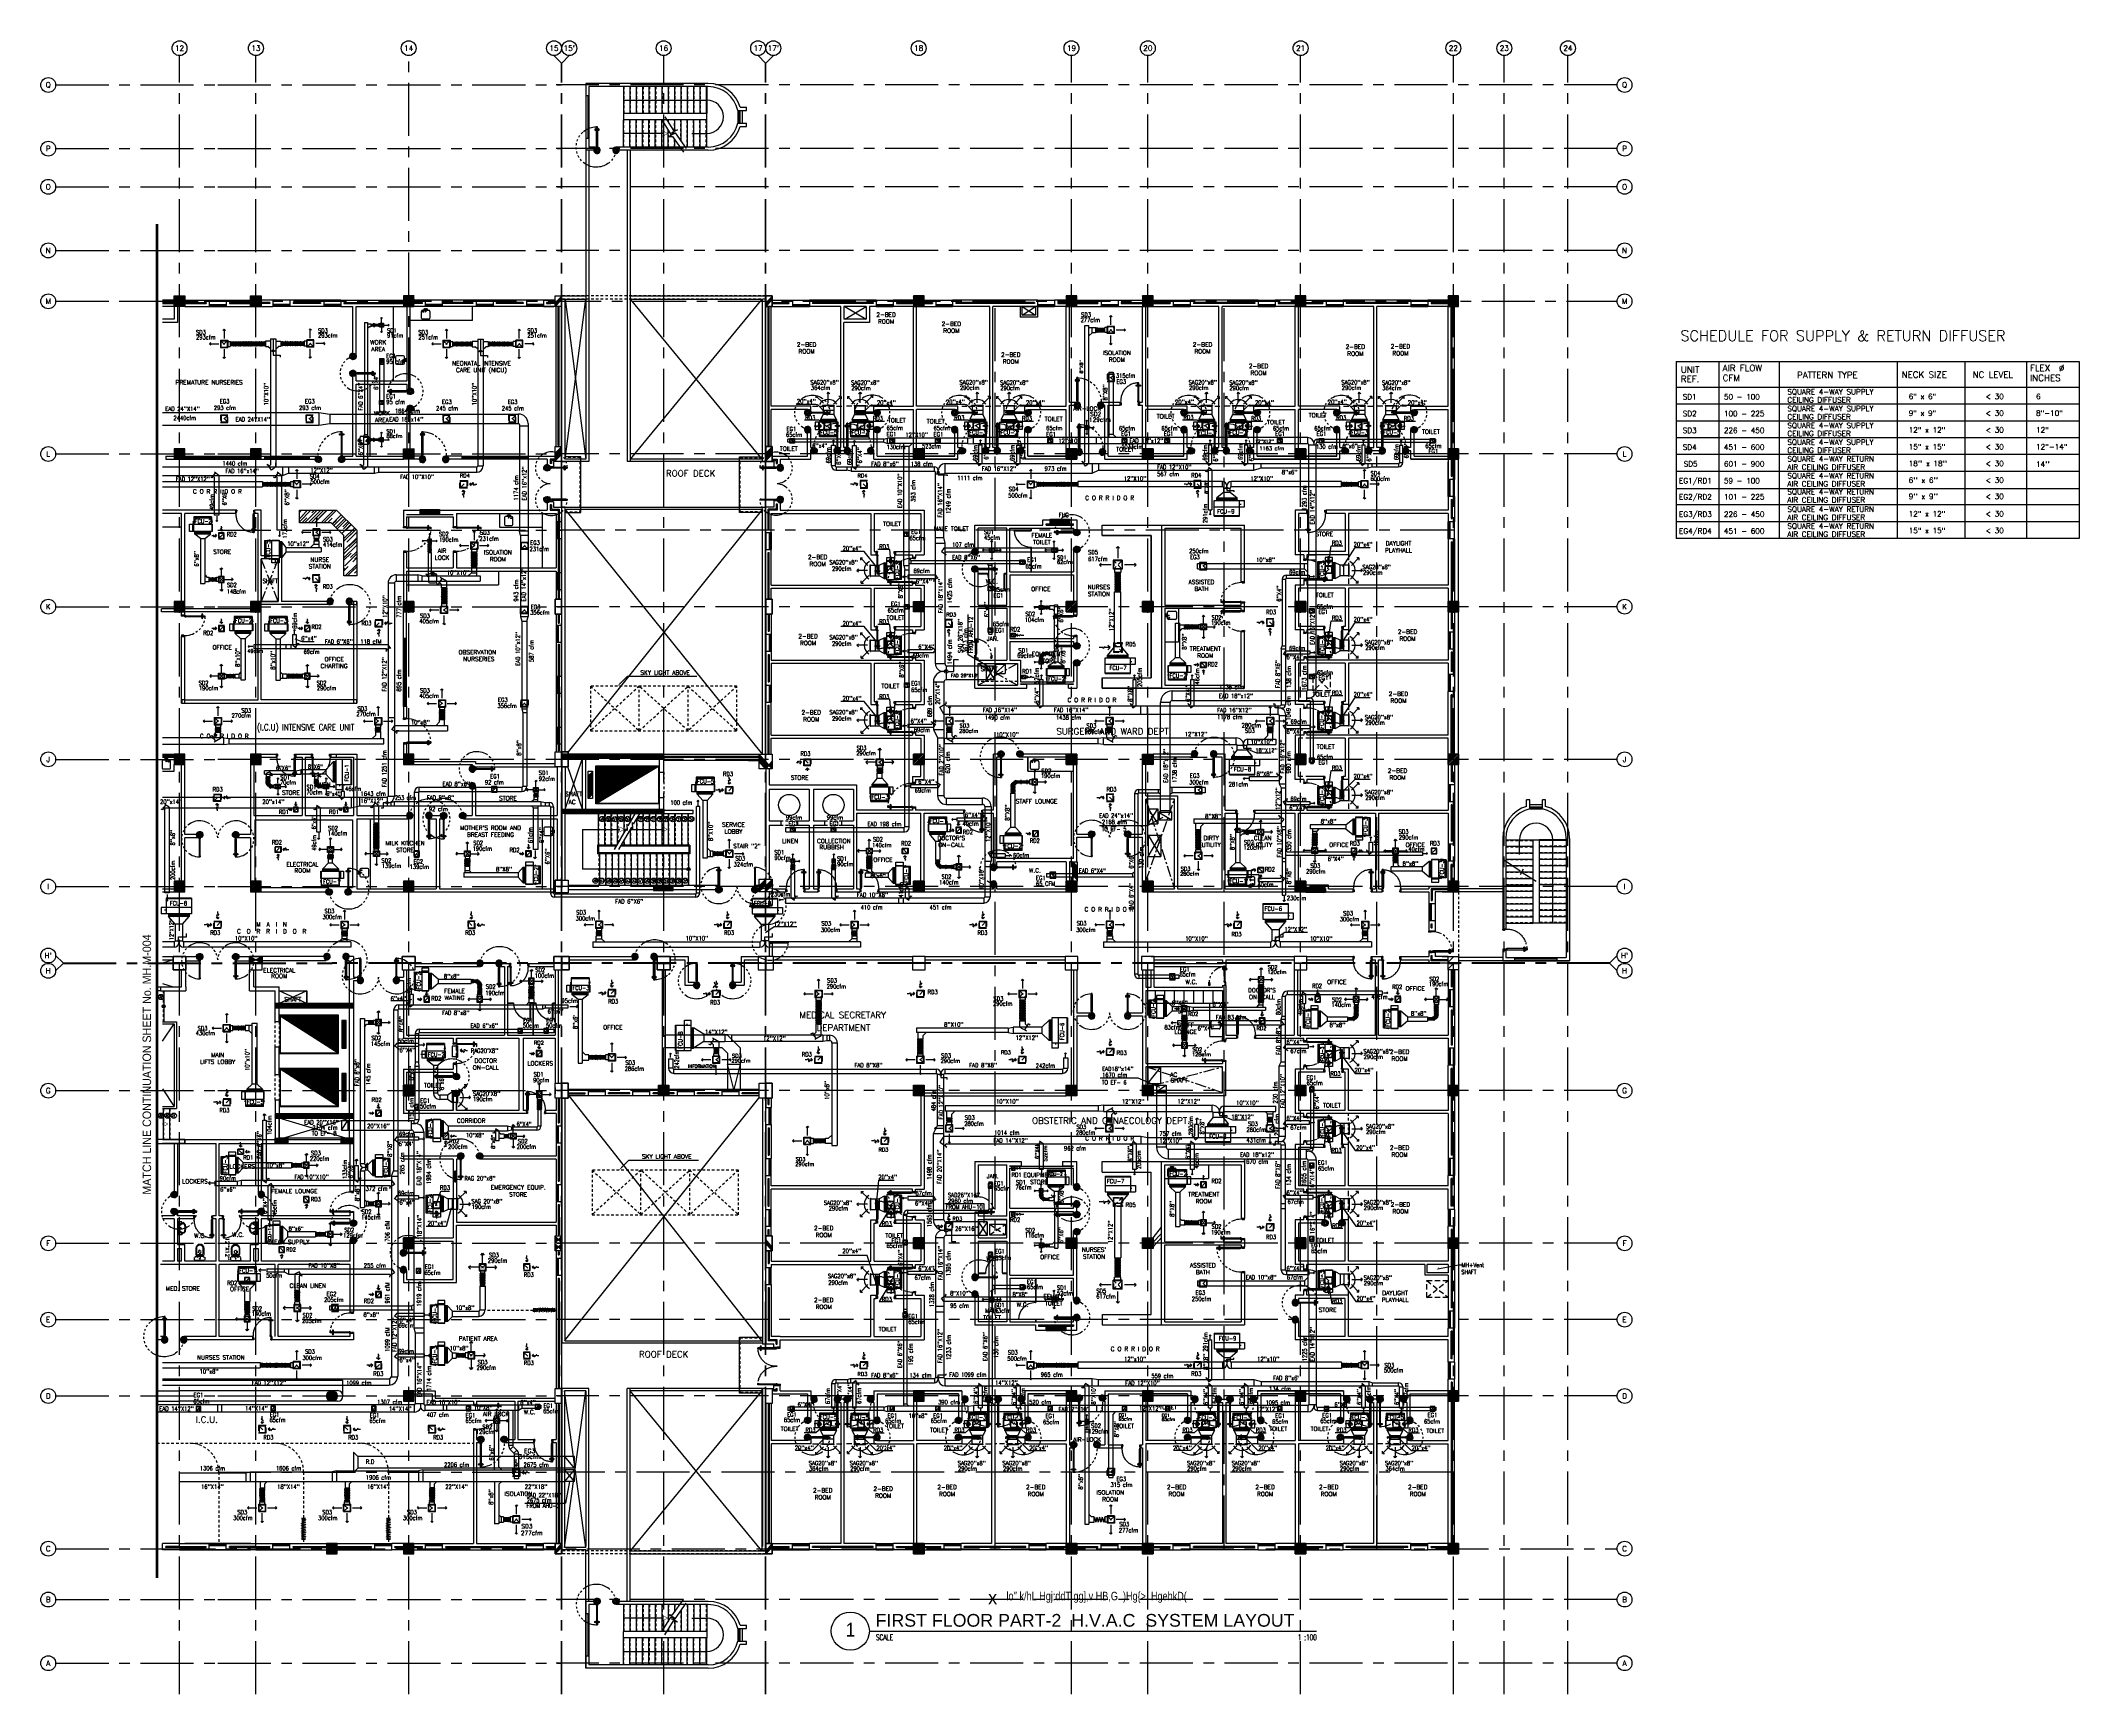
# Model space of a CAD drawing. Extents: x 417866029 to 417866302, y 43498045 to 43498122.
# Drawn here: x 417866028.9 to 417866124.9, y 43498044.5 to 43498122.5 of the extents above; entities that cross this region are included whole.
import ezdxf
from ezdxf.enums import TextEntityAlignment as Align

# ---------------------------------------------------------------- set-up
doc = ezdxf.new("R2010")
doc.units = 0
doc.header["$MEASUREMENT"] = 0
for name, pattern in [('CENTER2', [1.125, 0.75, -0.125, 0.125, -0.125]), ('CENTERX2', [4, 2.5, -0.5, 0.5, -0.5]), ('HIDDEN', [0.375, 0.25, -0.125]), ('HIDDEN2', [0.1875, 0.125, -0.0625])]:
    doc.linetypes.add(name, pattern=pattern)
doc.layers.get('0').update_dxf_attribs({"linetype": 'CONTINUOUS'})
for name, color, linetype in [('A_COUNTER', 9, 'CONTINUOUS'), ('A_CUBICLE_CURTAINS', 9, 'HIDDEN'), ('ALM', 9, 'CONTINUOUS'), ('AX-CR', 7, 'CONTINUOUS'), ('AX-TXT', 2, 'CONTINUOUS'), ('AXES', 11, 'CENTERX2'), ('CER', 2, 'CONTINUOUS'), ('COL', 7, 'CONTINUOUS'), ('COUNTER', 9, 'CONTINUOUS'), ('CTXT', 6, 'CONTINUOUS'), ('D_CURTAIN', 9, 'HIDDEN'), ('DOOR', 9, 'CONTINUOUS'), ('DUCT', 6, 'CONTINUOUS'), ('E-TXT', 2, 'CONTINUOUS'), ('Ele', 9, 'CONTINUOUS'), ('ELEV', 2, 'CONTINUOUS'), ('EXDUCT', 10, 'CONTINUOUS'), ('FCU', 6, 'CONTINUOUS'), ('FHC', 9, 'CONTINUOUS'), ('FRAME', 9, 'CONTINUOUS'), ('HAT', 11, 'CONTINUOUS'), ('HIDDEN', 9, 'HIDDEN2'), ('INSUL', 9, 'CONTINUOUS'), ('LIFTS', 9, 'CONTINUOUS'), ('Locker', 9, 'CONTINUOUS'), ('M-AC-FLEX', 7, 'CONTINUOUS'), ('M-EGU.', 2, 'CONTINUOUS'), ('M-TEXT', 2, 'CONTINUOUS'), ('ME-FIX', 9, 'CONTINUOUS'), ('NON-MEDICAL', 9, 'CONTINUOUS'), ('PART', 9, 'CONTINUOUS'), ('PROJ-L', 9, 'CONTINUOUS'), ('PSUPPLY', 3, 'HIDDEN'), ('RM-IND', 9, 'CONTINUOUS'), ('RM-NAME', 9, 'CONTINUOUS'), ('ROOF', 9, 'CONTINUOUS'), ('SCD', 2, 'CONTINUOUS'), ('SHAFT', 9, 'CONTINUOUS'), ('Step', 9, 'CONTINUOUS'), ('STR', 9, 'CONTINUOUS'), ('SUNI-FUR', 9, 'CONTINUOUS'), ('TXT-', 9, 'CONTINUOUS'), ('TXT1', 2, 'CONTINUOUS'), ('WALL', 9, 'CONTINUOUS'), ('WIN', 9, 'CONTINUOUS')]:
    doc.layers.add(name, color=color, linetype=linetype)
doc.styles.add('Abdel', font='xarb.shx', dxfattribs={"width": 0.9})
doc.styles.add('BR', font='BR.SHX')
doc.styles.add('ROMANC', font='romanc', dxfattribs={"height": 0.1})
doc.styles.add('ROMANS', font='ROMANS.shx', dxfattribs={"width": 0.6})
doc.styles.add('ROMANT', font='ROMANT.SHX')
doc.styles.add('TTXT', font='ARIAL.TTF', dxfattribs={"width": 0.6})
doc.dimstyles.new('STANDARD in', dxfattribs={"dimtxt": 0.2, "dimasz": 0.1, "dimexe": 0.07, "dimexo": 0.05, "dimgap": 0.1, "dimtad": 1, "dimdec": 0, "dimlfac": 1000, "dimzin": 0, "dimdsep": 46, "dimtxsty": 'ROMANS', "dimblk": 'ARCHTICK', "dimcen": 0.05, "dimdle": 0.05, "dimclrd": 4, "dimclre": 4, "dimclrt": 2, "dimadec": 0, "dimazin": 0, "dimtfac": 1, "dimtdec": 0, "dimtmove": 2, "dimatfit": 3, "dimldrblk": 'ARCHTICK', "dimfxl": 0, "dimtolj": 1, "dimtzin": 0, "dimarcsym": 0})
pattern_1 = [(135, (417866353.939646, 43498027.579705), (0.0265165043, 0.0265165043), [])]
pattern_2 = [(45, (417865762.507282, 43498027.579705), (-0.0265165043, 0.0265165043), [])]
pattern_3 = [(45, (417590000.627965, 43440752.607784), (-0.0265165042945, 0.0265165042945), [])]

# ---------------------------------------------------------------- blocks, each defined once
blk = doc.blocks.new('AXU')
at = {"layer": 'AX-CR'}
blk.add_circle((0, 350), 350, dxfattribs=at)
at = {"layer": 'AX-TXT', "style": 'ROMANS'}
blk.add_attdef('AX', text='', height=250, dxfattribs=at).set_placement((0, 350), align=Align.MIDDLE)
blk = doc.blocks.new('*X30')
at = {"color": 0}
for p, q in [((503899, 131750), (506612, 131750)), ((503977, 131700), (506612, 131700)), ((504055, 131650), (506612, 131650)), ((504132, 131600), (506612, 131600)), ((504210, 131550), (506612, 131550)), ((504288, 131500), (506612, 131500)), ((504366, 131450), (506612, 131450)), ((504444, 131400), (506612, 131400)), ((504522, 131350), (506612, 131350)), ((504600, 131300), (506612, 131300)), ((504677, 131250), (506612, 131250)), ((504755, 131200), (506612, 131200)), ((504833, 131150), (506612, 131150)), ((504911, 131100), (506612, 131100)), ((504989, 131050), (506612, 131050)), ((505067, 131000), (506612, 131000)), ((505145, 130950), (506612, 130950)), ((505222, 130900), (506612, 130900)), ((505300, 130850), (506612, 130850)), ((505378, 130800), (506612, 130800)), ((505456, 130750), (506612, 130750)), ((505534, 130700), (506612, 130700)), ((505612, 130650), (506612, 130650)), ((505690, 130600), (506612, 130600)), ((505767, 130550), (506612, 130550)), ((505845, 130500), (506612, 130500)), ((505923, 130450), (506612, 130450)), ((506001, 130400), (506612, 130400)), ((506079, 130350), (506612, 130350)), ((506157, 130300), (506612, 130300)), ((506235, 130250), (506612, 130250)), ((506312, 130200), (506612, 130200)), ((506390, 130150), (506612, 130150)), ((506468, 130100), (506612, 130100)), ((506546, 130050), (506612, 130050))]:
    blk.add_line(p, q, dxfattribs=at)
blk = doc.blocks.new('*X29')
at = {"color": 0}
for p, q in [((140176, 227700), (140376, 227700)), ((140176, 227650), (140376, 227650)), ((140176, 227600), (140376, 227600)), ((140176, 227550), (140376, 227550)), ((140176, 227500), (140376, 227500)), ((140176, 227450), (140376, 227450)), ((140176, 227400), (140376, 227400)), ((140176, 227350), (140376, 227350)), ((140176, 227300), (140376, 227300)), ((140176, 227250), (140376, 227250)), ((140176, 227200), (140376, 227200)), ((140176, 227150), (140376, 227150)), ((140176, 227100), (140376, 227100)), ((140176, 227050), (140376, 227050)), ((140176, 227000), (140376, 227000)), ((140176, 226950), (140376, 226950)), ((140176, 226900), (140376, 226900)), ((140176, 226850), (140376, 226850)), ((140176, 226800), (140376, 226800)), ((140176, 226750), (140376, 226750)), ((140176, 226700), (140376, 226700)), ((140176, 226650), (140376, 226650)), ((140176, 226600), (140376, 226600)), ((140176, 226550), (140376, 226550)), ((140176, 226500), (140376, 226500)), ((140176, 226450), (140376, 226450))]:
    blk.add_line(p, q, dxfattribs=at)
blk = doc.blocks.new('AXR')
at = {"layer": 'AX-CR'}
blk.add_circle((350, 0), 350, dxfattribs=at)
at = {"layer": 'AX-TXT', "style": 'ROMANS'}
blk.add_attdef('AX', text='', height=250, dxfattribs=at).set_placement((350, 0), align=Align.MIDDLE)
blk = doc.blocks.new('DOOR100')
at = {"layer": 'DOOR', "color": 7, "linetype": 'ByBlock'}
for p, q in [((-91, 1205), (-91, 1140)), ((-82, 1205), (-91, 1205)), ((-82, 1140), (-91, 1140)), ((-82, 1128), (-82, 1218)), ((-75, 1218), (-82, 1218)), ((-82, 1205), (-82, 1140)), ((-75, 1128), (-82, 1128)), ((-75, 1250), (-75, 1300)), ((-75, 1300), (-25, 1300)), ((-25, 1300), (-75, 1300)), ((-58, 1250), (-75, 1250)), ((-58, 1250), (-58, 1270)), ((-42, 1270), (-58, 1270)), ((-42, 1250), (-42, 1270)), ((-25, 1250), (-42, 1250)), ((-25, 1250), (-25, 1300)), ((-25, 1218), (-18, 1218)), ((-25, 1128), (-18, 1128)), ((-18, 1128), (-18, 1218)), ((-18, 1205), (-18, 1140)), ((-18, 1205), (-9, 1205)), ((-18, 1140), (-9, 1140)), ((-9, 1205), (-9, 1140)), ((-1200, 0), (-1200, 150)), ((-1200, 150), (-1175, 150)), ((-1200, 150), (-1200, 0)), ((-1150, 0), (-1200, 114)), ((-1150, 0), (-1200, 40)), ((-1150, 0), (-1200, 0)), ((-1175, 150), (-1175, 100)), ((-1175, 100), (-1150, 100)), ((-1150, 0), (-1163, 100)), ((-1150, 100), (-1150, 0)), ((-75, 200), (-58, 200)), ((-75, 150), (-75, 200)), ((-75, 150), (-25, 150)), ((-58, 200), (-58, 180)), ((-58, 180), (-42, 180)), ((-50, 0), (0, 114)), ((-50, 100), (-50, 0)), ((-50, 0), (-37, 100)), ((-25, 100), (-50, 100)), ((-50, 0), (0, 40)), ((-50, 0), (0, 0)), ((-42, 200), (-25, 200)), ((-42, 180), (-42, 200)), ((-25, 200), (-25, 150)), ((0, 150), (-25, 150)), ((-25, 150), (-25, 100)), ((0, 0), (0, 150)), ((0, 150), (0, 0))]:
    blk.add_line(p, q, dxfattribs=at)
at = {"layer": 'DOOR', "linetype": 'ByBlock'}
for p, q in [((-75, 1250), (-75, 200)), ((-58, 200), (-58, 1250)), ((-42, 200), (-42, 1250)), ((-25, 200), (-25, 1250))]:
    blk.add_line(p, q, dxfattribs=at)
at = {"layer": 'DOOR', "color": 7, "linetype": 'ByBlock'}
for centre in [(-124, 1173), (24, 1173)]:
    blk.add_circle(centre, 32.4, dxfattribs=at)
at = {"layer": 'DOOR', "linetype": 'HIDDEN', "ltscale": 0.5}
blk.add_arc((-25, 150), 1150, 90, 180, dxfattribs=at)
at = {"layer": 'DOOR', "color": 7, "linetype": 'ByBlock'}
for centre, radius, start, end in [((-1150, 0), 154, 103.71423, 108.89471), ((-1150, 0), 134, 100.71998, 111.84015), ((-1150, 0), 94.4, 90, 121.98181), ((-1150, 0), 74.4, 90, 132.22357), ((-1150, 0), 54.4, 90, 156.79262), ((-1150, 0), 34.4, 90, 180), ((-1150, 0), 14.4, 90, 180), ((-50, 0), 94.4, 58.01819, 90), ((-50, 0), 74.4, 47.77643, 90), ((-50, 0), 54.4, 23.20738, 90), ((-50, 0), 34.4, 0, 90), ((-50, 0), 14.4, 0, 90), ((-50, 0), 134, 68.15985, 79.28002), ((-50, 0), 114, 64.08384, 77.37743), ((-50, 0), 154, 71.10529, 76.28577)]:
    blk.add_arc(centre, radius, start, end, dxfattribs=at)
blk = doc.blocks.new('DOOR90')
at = {"layer": 'DOOR', "color": 7, "linetype": 'ByBlock'}
for p, q in [((-150, 0), (0, 0)), ((-150, 0), (-150, -25)), ((0, -50), (-114, 0)), ((0, -50), (-40, 0)), ((0, -50), (0, 0)), ((-1000, -25), (-1050, -25)), ((-1050, -75), (-1050, -25)), ((-1050, -25), (-1050, -75)), ((-1000, -75), (-1050, -75)), ((-1000, -42), (-1020, -42)), ((-1020, -42), (-1020, -58)), ((-1000, -58), (-1020, -58)), ((-1000, -25), (-1000, -42)), ((-1000, -58), (-1000, -75)), ((-878, -18), (-968, -18)), ((-968, -25), (-968, -18)), ((-968, -75), (-968, -82)), ((-878, -82), (-968, -82)), ((-955, -9), (-890, -9)), ((-955, -18), (-955, -9)), ((-955, -18), (-890, -18)), ((-955, -82), (-890, -82)), ((-955, -82), (-955, -91)), ((-955, -91), (-890, -91)), ((-890, -18), (-890, -9)), ((-890, -82), (-890, -91)), ((-878, -25), (-878, -18)), ((-878, -75), (-878, -82)), ((-200, -25), (-150, -25)), ((-200, -42), (-200, -25)), ((-180, -42), (-200, -42)), ((-200, -58), (-180, -58)), ((-200, -75), (-200, -58)), ((-150, -75), (-200, -75)), ((-180, -58), (-180, -42)), ((-150, -25), (-100, -25)), ((-150, -75), (-150, -25)), ((-150, -875), (-100, -875)), ((-150, -900), (-150, -875)), ((-150, -900), (0, -900)), ((0, -900), (-150, -900)), ((0, -850), (-114, -900)), ((-100, -25), (-100, -50)), ((0, -50), (-100, -37)), ((-100, -50), (0, -50)), ((-100, -875), (-100, -850)), ((0, -850), (-100, -863)), ((-100, -850), (0, -850)), ((0, -850), (-40, -900)), ((0, -850), (0, -900))]:
    blk.add_line(p, q, dxfattribs=at)
at = {"layer": 'DOOR', "linetype": 'ByBlock'}
for p, q in [((-200, -25), (-1000, -25)), ((-200, -42), (-1000, -42)), ((-200, -58), (-1000, -58)), ((-1000, -75), (-200, -75))]:
    blk.add_line(p, q, dxfattribs=at)
at = {"layer": 'DOOR', "color": 7, "linetype": 'ByBlock'}
for centre in [(-923, 24), (-923, -124)]:
    blk.add_circle(centre, 32.4, dxfattribs=at)
for centre, radius, start, end in [((0, -50), 154, 161.10529, 166.28577), ((0, -50), 94.4, 148.01819, 180), ((0, -850), 154, 193.71423, 198.89471), ((0, -50), 134, 158.15985, 169.28002), ((0, -850), 134, 190.71998, 201.84015), ((0, -50), 114, 154.08384, 167.37743), ((0, -850), 94.4, 180, 211.98181), ((0, -50), 74.4, 137.77643, 180), ((0, -850), 74.4, 180, 222.22357), ((0, -50), 54.4, 113.20738, 180), ((0, -850), 54.4, 180, 246.79262), ((0, -50), 34.4, 90, 180), ((0, -850), 34.4, 180, 270), ((0, -50), 14.4, 90, 180), ((0, -850), 14.4, 180, 270)]:
    blk.add_arc(centre, radius, start, end, dxfattribs=at)
at = {"layer": 'DOOR', "linetype": 'HIDDEN', "ltscale": 0.5}
blk.add_arc((-222, -50), 828, 178.27012, 275.00304, dxfattribs=at)
blk = doc.blocks.new('DOOR80')
at = {"layer": 'DOOR', "color": 7, "linetype": 'ByBlock'}
for p, q in [((-850, 75), (-900, 75)), ((-900, 75), (-900, 25)), ((-900, 25), (-900, 75)), ((-850, 25), (-900, 25)), ((-850, 58), (-870, 58)), ((-870, 42), (-870, 58)), ((-850, 42), (-870, 42)), ((-850, 58), (-850, 75)), ((-850, 25), (-850, 42)), ((-727, 82), (-817, 82)), ((-817, 75), (-817, 82)), ((-817, 25), (-817, 18)), ((-727, 18), (-817, 18)), ((-805, 91), (-740, 91)), ((-805, 82), (-805, 91)), ((-805, 82), (-740, 82)), ((-805, 18), (-740, 18)), ((-805, 18), (-805, 9)), ((-805, 9), (-740, 9)), ((-740, 82), (-740, 91)), ((-740, 18), (-740, 9)), ((-727, 75), (-727, 82)), ((-727, 25), (-727, 18)), ((-150, 75), (-200, 75)), ((-200, 75), (-200, 58)), ((-200, 58), (-180, 58)), ((-180, 42), (-200, 42)), ((-200, 42), (-200, 25)), ((-200, 25), (-150, 25)), ((-180, 58), (-180, 42)), ((-150, 800), (0, 800)), ((-150, 800), (-150, 775)), ((0, 800), (-150, 800)), ((-150, 775), (-100, 775)), ((-150, 75), (-150, 25)), ((-150, 25), (-100, 25)), ((-150, 0), (-150, 25)), ((0, 0), (-150, 0)), ((0, 750), (-114, 800)), ((0, 50), (-114, 0)), ((-100, 775), (-100, 750)), ((0, 750), (-100, 763)), ((-100, 750), (0, 750)), ((-100, 25), (-100, 50)), ((0, 50), (-100, 37)), ((-100, 50), (0, 50)), ((0, 750), (-40, 800)), ((0, 50), (-40, 0)), ((0, 750), (0, 800)), ((0, 50), (0, 0))]:
    blk.add_line(p, q, dxfattribs=at)
at = {"layer": 'DOOR', "linetype": 'ByBlock'}
for p, q in [((-850, 75), (-200, 75)), ((-200, 58), (-850, 58)), ((-200, 42), (-850, 42)), ((-200, 25), (-850, 25))]:
    blk.add_line(p, q, dxfattribs=at)
at = {"layer": 'DOOR', "color": 7, "linetype": 'ByBlock'}
for centre in [(-772, 124), (-772, -24)]:
    blk.add_circle(centre, 32.4, dxfattribs=at)
at = {"layer": 'DOOR', "linetype": 'HIDDEN', "ltscale": 0.5}
blk.add_arc((-149, 23), 752, 90.06946, 176.0204, dxfattribs=at)
at = {"layer": 'DOOR', "color": 7, "linetype": 'ByBlock'}
for centre, radius, start, end in [((0, 750), 154, 161.10529, 166.28577), ((0, 50), 154, 193.71423, 198.89471), ((0, 750), 134, 158.15985, 169.28002), ((0, 50), 134, 190.71998, 201.84015), ((0, 50), 114, 192.62257, 205.91616), ((0, 750), 94.4, 148.01819, 180), ((0, 50), 94.4, 180, 211.98181), ((0, 750), 74.4, 137.77643, 180), ((0, 50), 74.4, 180, 222.22357), ((0, 750), 54.4, 113.20738, 180), ((0, 50), 54.4, 180, 246.79262), ((0, 750), 34.4, 90, 180), ((0, 50), 34.4, 180, 270), ((0, 750), 14.4, 90, 180), ((0, 50), 14.4, 180, 270)]:
    blk.add_arc(centre, radius, start, end, dxfattribs=at)
blk = doc.blocks.new('A$C272A55A0')
at = {"layer": 'DOOR', "color": 0, "linetype": 'ByBlock'}
for p, q in [((0, 900), (0, 1050)), ((50, 1050), (0, 1050)), ((50, 950), (50, 1050)), ((1750, 950), (1750, 1050)), ((1750, 1050), (1800, 1050)), ((1800, 1050), (1800, 900)), ((0, 900), (25, 900)), ((25, 950), (50, 950)), ((25, 900), (25, 950)), ((75, 900), (25, 900)), ((25, 850), (25, 900)), ((42, 850), (25, 850)), ((25, 50), (42, 50)), ((25, 50), (25, 0)), ((25, 0), (75, 0)), ((75, 0), (25, 0)), ((58, 870), (42, 870)), ((42, 870), (42, 850)), ((42, 50), (42, 30)), ((42, 30), (58, 30)), ((58, 850), (58, 870)), ((75, 850), (58, 850)), ((58, 50), (75, 50)), ((58, 50), (58, 30)), ((75, 900), (75, 850)), ((75, 50), (75, 0)), ((1718, 160), (1709, 160)), ((1709, 95), (1709, 160)), ((1718, 95), (1709, 95)), ((1725, 173), (1718, 173)), ((1718, 173), (1718, 83)), ((1718, 95), (1718, 160)), ((1725, 83), (1718, 83)), ((1725, 900), (1775, 900)), ((1725, 900), (1725, 850)), ((1725, 850), (1742, 850)), ((1742, 50), (1725, 50)), ((1725, 50), (1725, 0)), ((1775, 0), (1725, 0)), ((1725, 0), (1775, 0)), ((1742, 870), (1758, 870)), ((1742, 850), (1742, 870)), ((1742, 50), (1742, 30)), ((1758, 30), (1742, 30)), ((1775, 950), (1750, 950)), ((1758, 870), (1758, 850)), ((1758, 850), (1775, 850)), ((1775, 50), (1758, 50)), ((1758, 50), (1758, 30)), ((1775, 900), (1775, 950)), ((1800, 900), (1775, 900)), ((1775, 850), (1775, 900)), ((1775, 173), (1782, 173)), ((1775, 83), (1782, 83)), ((1775, 50), (1775, 0)), ((1782, 173), (1782, 83)), ((1782, 160), (1791, 160)), ((1782, 95), (1782, 160)), ((1782, 95), (1791, 95)), ((1791, 95), (1791, 160))]:
    blk.add_line(p, q, dxfattribs=at)
at = {"layer": 'DOOR', "color": 9, "linetype": 'ByBlock'}
for p, q in [((50, 1050), (0, 1010)), ((50, 1050), (0, 937)), ((50, 1050), (37, 950)), ((1750, 1050), (1800, 1010)), ((1750, 1050), (1800, 937)), ((1750, 1050), (1763, 950))]:
    blk.add_line(p, q, dxfattribs=at)
at = {"layer": 'DOOR', "linetype": 'ByBlock'}
for p, q in [((25, 850), (25, 50)), ((42, 850), (42, 50)), ((58, 850), (58, 50)), ((75, 50), (75, 850)), ((1725, 50), (1725, 850)), ((1742, 850), (1742, 50)), ((1758, 850), (1758, 50)), ((1775, 850), (1775, 50))]:
    blk.add_line(p, q, dxfattribs=at)
at = {"layer": 'DOOR', "color": 0, "linetype": 'ByBlock'}
for centre in [(1676, 128), (1824, 128)]:
    blk.add_circle(centre, 32.4, dxfattribs=at)
at = {"layer": 'DOOR', "color": 9, "linetype": 'ByBlock'}
for centre, radius, start, end in [((50, 1050), 54.4, 203.20738, 270), ((50, 1050), 74.4, 227.77643, 270), ((50, 1050), 94.4, 238.01819, 270), ((50, 1050), 34.4, 180, 270), ((50, 1050), 14.4, 180, 270), ((1750, 1050), 14.4, 270, 0), ((1750, 1050), 34.4, 270, 0), ((1750, 1050), 54.4, 270, 336.79262), ((1750, 1050), 74.4, 270, 312.22357), ((1750, 1050), 94.4, 270, 301.98181), ((50, 1050), 114, 244.08384, 257.37743), ((50, 1050), 134, 248.15985, 259.28002), ((50, 1050), 154, 251.10529, 256.28577), ((1750, 1050), 114, 282.62257, 295.91616), ((1750, 1050), 134, 280.71998, 291.84015), ((1750, 1050), 154, 283.71423, 288.89471)]:
    blk.add_arc(centre, radius, start, end, dxfattribs=at)
at = {"layer": 'DOOR', "linetype": 'HIDDEN', "ltscale": 0.5}
for centre, start, end in [((50, 851), 268.31738, 3.29648), ((1750, 851), 176.70352, 271.68262)]:
    blk.add_arc(centre, 851, start, end, dxfattribs=at)
at = {"layer": 'WALL', "linetype": 'ByBlock'}
blk.add_line((1800, 900), (1800, 1050), dxfattribs=at)
blk = doc.blocks.new('AXL')
at = {"layer": 'AX-CR'}
blk.add_circle((-350, 0), 350, dxfattribs=at)
at = {"layer": 'AX-TXT', "style": 'ROMANS'}
blk.add_attdef('AX', text='', height=250, dxfattribs=at).set_placement((-350, 0), align=Align.MIDDLE)
blk = doc.blocks.new('DOOR-10')
at = {"layer": 'DOOR', "color": 0, "linetype": 'ByBlock'}
for p, q in [((-83, 1005), (-92, 1005)), ((-92, 1005), (-92, 940)), ((-76, 1018), (-83, 1018)), ((-83, 928), (-83, 1018)), ((-83, 1005), (-83, 940)), ((-26, 1100), (-76, 1100)), ((-76, 1100), (-26, 1100)), ((-76, 1050), (-76, 1100)), ((-59, 1050), (-76, 1050)), ((-43, 1070), (-59, 1070)), ((-59, 1050), (-59, 1070)), ((-43, 1050), (-43, 1070)), ((-26, 1050), (-43, 1050)), ((-26, 1050), (-26, 1100)), ((-26, 1018), (-18, 1018)), ((-18, 928), (-18, 1018)), ((-18, 1005), (-9, 1005)), ((-18, 1005), (-18, 940)), ((-9, 1005), (-9, 940)), ((-1001, 0), (-1001, 150)), ((-1001, 150), (-976, 150)), ((-1001, 150), (-1001, 0)), ((-951, 0), (-1001, 0)), ((-976, 150), (-976, 100)), ((-976, 100), (-951, 100)), ((-951, 100), (-951, 0)), ((-83, 940), (-92, 940)), ((-76, 928), (-83, 928)), ((-76, 200), (-59, 200)), ((-76, 150), (-76, 200)), ((-76, 150), (-26, 150)), ((-59, 200), (-59, 180)), ((-59, 180), (-43, 180)), ((-51, 100), (-51, 0)), ((-26, 100), (-51, 100)), ((-51, 0), (-1, 0)), ((-43, 200), (-26, 200)), ((-43, 180), (-43, 200)), ((-26, 928), (-18, 928)), ((-26, 200), (-26, 150)), ((-1, 150), (-26, 150)), ((-26, 150), (-26, 100)), ((-18, 940), (-9, 940))]:
    blk.add_line(p, q, dxfattribs=at)
at = {"layer": 'DOOR', "linetype": 'ByBlock'}
for p, q in [((-76, 1050), (-76, 200)), ((-59, 200), (-59, 1050)), ((-43, 200), (-43, 1050)), ((-26, 200), (-26, 1050))]:
    blk.add_line(p, q, dxfattribs=at)
at = {"layer": 'DOOR', "color": 9, "linetype": 'ByBlock'}
for p, q in [((-951, 0), (-1001, 114)), ((-951, 0), (-1001, 40)), ((-951, 0), (-964, 100)), ((-51, 0), (-1, 114)), ((-51, 0), (-37, 100)), ((-51, 0), (-1, 40)), ((-1, 0), (-1, 150))]:
    blk.add_line(p, q, dxfattribs=at)
at = {"layer": 'DOOR', "color": 0, "linetype": 'ByBlock'}
for centre in [(-124, 973), (23, 973)]:
    blk.add_circle(centre, 32.4, dxfattribs=at)
at = {"layer": 'DOOR', "linetype": 'HIDDEN', "ltscale": 0.5}
blk.add_arc((-23, 149), 952, 93.14816, 179.94816, dxfattribs=at)
at = {"layer": 'DOOR', "color": 9, "linetype": 'ByBlock'}
for centre, radius, start, end in [((-951, 0), 154, 103.71423, 108.89471), ((-951, 0), 134, 100.71998, 111.84015), ((-951, 0), 94.4, 90, 121.98181), ((-951, 0), 74.4, 90, 132.22357), ((-951, 0), 54.4, 90, 156.79262), ((-951, 0), 34.4, 90, 180), ((-951, 0), 14.4, 90, 180), ((-51, 0), 94.4, 58.01819, 90), ((-51, 0), 74.4, 47.77643, 90), ((-51, 0), 54.4, 23.20738, 90), ((-51, 0), 34.4, 0, 90), ((-51, 0), 14.4, 0, 90), ((-51, 0), 134, 68.15985, 79.28002), ((-51, 0), 114, 64.08384, 77.37743), ((-51, 0), 154, 71.10529, 76.28577)]:
    blk.add_arc(centre, radius, start, end, dxfattribs=at)
blk = doc.blocks.new('A$C1DFA4FE8')
at = {"layer": 'DOOR', "color": 0, "linetype": 'ByBlock'}
for p, q in [((0, 1631), (0, 1581)), ((0, 1581), (0, 1631)), ((50, 1631), (0, 1631)), ((50, 1581), (0, 1581)), ((30, 1614), (30, 1598)), ((50, 1614), (30, 1614)), ((50, 1598), (30, 1598)), ((50, 1631), (50, 1614)), ((50, 1598), (50, 1581)), ((750, 1614), (750, 1631)), ((750, 1631), (800, 1631)), ((770, 1614), (750, 1614)), ((750, 1581), (750, 1598)), ((750, 1598), (770, 1598)), ((800, 1581), (750, 1581)), ((770, 1598), (770, 1614)), ((950, 1656), (800, 1656)), ((800, 1656), (800, 1631)), ((800, 1581), (800, 1631)), ((800, 1631), (850, 1631)), ((850, 1631), (850, 1606)), ((850, 1606), (950, 1606)), ((950, 1606), (950, 1656)), ((0, 81), (0, 131)), ((0, 131), (0, 81)), ((50, 131), (0, 131)), ((50, 81), (0, 81)), ((30, 98), (30, 114)), ((50, 114), (30, 114)), ((50, 98), (30, 98)), ((50, 114), (50, 131)), ((50, 81), (50, 98)), ((83, 131), (83, 138)), ((173, 138), (83, 138)), ((83, 81), (83, 74)), ((173, 74), (83, 74)), ((95, 138), (95, 147)), ((95, 147), (160, 147)), ((95, 138), (160, 138)), ((95, 74), (95, 65)), ((95, 74), (160, 74)), ((95, 65), (160, 65)), ((160, 138), (160, 147)), ((160, 74), (160, 65)), ((173, 131), (173, 138)), ((173, 81), (173, 74)), ((750, 131), (750, 114)), ((800, 131), (750, 131)), ((750, 114), (770, 114)), ((750, 98), (750, 81)), ((770, 98), (750, 98)), ((750, 81), (800, 81)), ((770, 114), (770, 98)), ((800, 131), (800, 81)), ((800, 56), (800, 81)), ((800, 81), (850, 81)), ((950, 56), (800, 56)), ((850, 106), (950, 106)), ((850, 81), (850, 106)), ((950, 106), (950, 56))]:
    blk.add_line(p, q, dxfattribs=at)
at = {"layer": 'DOOR', "linetype": 'ByBlock'}
for p, q in [((750, 1631), (50, 1631)), ((750, 1614), (50, 1614)), ((750, 1598), (50, 1598)), ((50, 1581), (750, 1581)), ((50, 131), (750, 131)), ((750, 114), (50, 114)), ((750, 98), (50, 98)), ((750, 81), (50, 81))]:
    blk.add_line(p, q, dxfattribs=at)
at = {"layer": 'DOOR', "color": 9, "linetype": 'ByBlock'}
for p, q in [((950, 1606), (837, 1656)), ((950, 1606), (850, 1619)), ((950, 1606), (910, 1656)), ((950, 106), (837, 56)), ((950, 106), (850, 93)), ((950, 106), (910, 56))]:
    blk.add_line(p, q, dxfattribs=at)
at = {"layer": 'DOOR', "color": 0, "linetype": 'ByBlock'}
for centre in [(128, 179), (128, 32)]:
    blk.add_circle(centre, 32.4, dxfattribs=at)
at = {"layer": 'DOOR', "linetype": 'HIDDEN', "ltscale": 0.5}
for centre, start, end in [((752, 1606), 178.09382, 273.72494), ((752, 106), 86.27506, 181.90618)]:
    blk.add_arc(centre, 752, start, end, dxfattribs=at)
at = {"layer": 'DOOR', "color": 9, "linetype": 'ByBlock'}
for centre, radius, start, end in [((950, 1606), 154, 161.10529, 166.28577), ((950, 1606), 134, 158.15985, 169.28002), ((950, 1606), 114, 154.08384, 167.37743), ((950, 1606), 94.4, 148.01819, 180), ((950, 1606), 74.4, 137.77643, 180), ((950, 1606), 54.4, 113.20738, 180), ((950, 1606), 34.4, 90, 180), ((950, 1606), 14.4, 90, 180), ((950, 106), 154, 193.71423, 198.89471), ((950, 106), 134, 190.71998, 201.84015), ((950, 106), 114, 192.62257, 205.91616), ((950, 106), 94.4, 180, 211.98181), ((950, 106), 74.4, 180, 222.22357), ((950, 106), 54.4, 180, 246.79262), ((950, 106), 34.4, 180, 270), ((950, 106), 14.4, 180, 270)]:
    blk.add_arc(centre, radius, start, end, dxfattribs=at)
blk = doc.blocks.new('3')
at = {"layer": 'SUNI-FUR', "linetype": 'Continuous'}
for p, q in [((-0.304, 0), (-0.304, -0.192)), ((0.304, 0), (-0.304, 0)), ((0.304, -0.192), (0.304, 0)), ((0.304, -0.039), (-0.304, -0.039)), ((-0.304, -0.192), (-0.254, -0.192)), ((-0.271, -0.228), (-0.271, -0.192)), ((-0.254, -0.192), (-0.239, -0.15)), ((-0.239, -0.228), (-0.239, -0.15)), ((0.032, -0.13), (-0.032, -0.13)), ((0.016, -0.021), (-0.015, -0.021)), ((0, -0.005), (0, -0.037)), ((0, -0.098), (0, -0.162)), ((0.239, -0.15), (0.254, -0.192)), ((0.239, -0.15), (0.239, -0.228)), ((0.254, -0.192), (0.304, -0.192)), ((0.271, -0.192), (0.271, -0.228))]:
    blk.add_line(p, q, dxfattribs=at)
for centre, radius in [((-0.065, -0.021), 0.0124), ((0, -0.13), 0.0325), ((0, -0.021), 0.0155), ((0.065, -0.021), 0.0124)]:
    blk.add_circle(centre, radius, dxfattribs=at)
for centre, radius, start, end in [((-0.191, -0.235), 0.0807, 174.55389, 214.67303), ((-0.083, -0.16), 0.212, 214.67303, 239.08672), ((-0.085, -0.267), 0.193, 117.03767, 142.6695), ((-0.187, -0.234), 0.0525, 173.08928, 213.20841), ((-0.083, -0.16), 0.18, 214.67303, 239.08672), ((0.204, -0.373), 0.433, 163.27388, 167.37502), ((0.104, -0.343), 0.328, 144.03917, 163.27388), ((-0.035, -0.081), 0.305, 239.08672, 256.06993), ((-0.035, -0.081), 0.272, 239.08672, 256.06993), ((-0.028, -0.365), 0.307, 103.08645, 118.18778), ((0.054, -0.312), 0.27, 118.74222, 143.05777), ((0, 0.062), 0.452, 256.06993, 270), ((0, 0.062), 0.419, 256.06993, 270), ((-0.008, -0.528), 0.47, 89.0532, 100.98953), ((-0.012, -0.189), 0.13, 84.85355, 119.44542), ((0, -0.527), 0.469, 78.06366, 90), ((0.003, -0.228), 0.168, 61.44413, 91.16775), ((0, 0.062), 0.419, 270, 283.93007), ((0, 0.062), 0.452, 270, 283.93007), ((-0.04, -0.297), 0.25, 35.96083, 60.27638), ((0.034, -0.367), 0.306, 62.96233, 78.06366), ((0.035, -0.081), 0.272, 283.93007, 300.91328), ((0.035, -0.081), 0.305, 283.93007, 300.91328), ((-0.104, -0.343), 0.328, 16.72612, 35.96083), ((0.085, -0.267), 0.193, 37.3305, 62.96233), ((0.089, -0.171), 0.167, 300.91328, 325.32697), ((0.089, -0.171), 0.2, 300.91328, 325.32697), ((-0.204, -0.373), 0.433, 12.73586, 16.72612), ((0.171, -0.228), 0.068, 325.32697, 0), ((0.171, -0.228), 0.101, 325.32697, 0)]:
    blk.add_arc(centre, radius, start, end, dxfattribs=at)
blk = doc.blocks.new('2')
at = {"layer": 'SUNI-FUR', "linetype": 'Continuous'}
for p, q in [((-0.241, 0.03), (-0.241, 0.15)), ((-0.211, 0.18), (-0.17, 0.18)), ((0.211, 0), (-0.211, 0)), ((-0.186, 0.199), (-0.186, 0.208)), ((-0.185, 0.576), (-0.185, 0.3)), ((-0.176, 0.218), (0.172, 0.218)), ((0.172, 0.189), (-0.176, 0.189)), ((-0.159, 0.57), (-0.159, 0.32)), ((-0.122, 0.237), (0.009, 0.237)), ((-0.113, 0.279), (0.008, 0.279)), ((-0.065, 0.438), (-0.07, 0.406)), ((-0.07, 0.406), (-0.065, 0.375)), ((-0.005, 0.487), (-0.029, 0.481)), ((-0.029, 0.331), (-0.005, 0.326)), ((0.019, 0.481), (-0.005, 0.487)), ((-0.005, 0.326), (0.019, 0.331)), ((0.016, 0.724), (-0.003, 0.724)), ((0.001, 0.279), (0.123, 0.279)), ((0.008, 0.279), (0.001, 0.279)), ((0.014, 0.765), (0.004, 0.765)), ((0.009, 0.237), (0.14, 0.237)), ((0.06, 0.406), (0.055, 0.438)), ((0.057, 0.377), (0.06, 0.406)), ((0.168, 0.32), (0.168, 0.57)), ((0.174, 0.18), (0.211, 0.18)), ((0.174, 0.18), (0.174, 0.18)), ((0.182, 0.208), (0.182, 0.199)), ((0.203, 0.3), (0.203, 0.576)), ((0.241, 0.15), (0.241, 0.03))]:
    blk.add_line(p, q, dxfattribs=at)
blk.add_circle((0.002, 0.087), 0.0184, dxfattribs=at)
for centre, radius, start, end in [((-0.211, 0.15), 0.03, 90, 180), ((-0.211, 0.03), 0.03, 180, 270), ((-0.176, 0.208), 0.01, 90, 180), ((-0.176, 0.199), 0.01, 180, 270), ((0.004, 0.576), 0.189, 90, 180), ((-0.122, 0.3), 0.063, 180, 270), ((-0.201, -0.252), 0.433, 79.75352, 85.81091), ((-0.005, 0.57), 0.154, 90, 180), ((-0.116, 0.322), 0.0432, 183.51288, 273.51288), ((0.075, 1.126), 0.973, 258.19384, 265.73474), ((0.013, 0.412), 0.082, 141.07583, 161.50405), ((0.013, 0.401), 0.082, 198.49595, 218.92417), ((-0.007, 0.537), 0.112, 239.42337, 302.91619), ((0.002, 0.421), 0.0682, 117.15318, 141.07583), ((0.002, 0.392), 0.0682, 218.92417, 242.84682), ((-0.07, 1.126), 0.973, 274.26526, 281.80616), ((0.014, 0.576), 0.189, 0, 90), ((0.014, 0.57), 0.154, 0, 90), ((-0.012, 0.421), 0.0682, 38.92417, 62.84682), ((-0.012, 0.392), 0.0682, 297.15318, 321.07583), ((-0.023, 0.412), 0.082, 18.49595, 38.92417), ((-0.029, 0.406), 0.0901, 321.07583, 341.50405), ((0.125, 0.322), 0.0432, 266.48712, 356.48712), ((0.206, -0.252), 0.433, 94.18909, 100.24648), ((0.14, 0.3), 0.063, 270, 0), ((0.172, 0.208), 0.01, 0, 90), ((0.172, 0.199), 0.01, 270, 0), ((0.211, 0.15), 0.03, 0, 90), ((0.211, 0.03), 0.03, 270, 0)]:
    blk.add_arc(centre, radius, start, end, dxfattribs=at)
blk = doc.blocks.new('C')
at = {"layer": 'D_CURTAIN'}
for points in [[(0.229, 0.077), (0.229, 0.077, 0.848601), (0.219, 0.076), (0.202, -0.062, -0.855925), (0.192, -0.063), (0.167, 0.072, 0.866955), (0.157, 0.072), (0.144, -0.065, -0.843142), (0.134, -0.066), (0.099, 0.077, 0.845318), (0.089, 0.076), (0.076, -0.066, -0.842227), (0.066, -0.067), (0.029, 0.079, 0.837896), (0.019, 0.078), (0.004, -0.065, -0.84563), (-0.006, -0.065), (-0.04, 0.078, 0.842014), (-0.049, 0.078), (-0.065, -0.063, -0.866148), (-0.075, -0.063), (-0.099, 0.074, 0.854133), (-0.109, 0.074), (-0.129, -0.066, -0.838104), (-0.139, -0.067), (-0.17, 0.077, 0.84026), (-0.18, 0.077), (-0.183, -0.071)], [(0.639, -0.068), (0.628, 0.076, 0.848601), (0.618, 0.076), (0.601, -0.063, -0.855925), (0.591, -0.063), (0.566, 0.071, 0.866955), (0.556, 0.071), (0.542, -0.066, -0.843142), (0.533, -0.066), (0.497, 0.076, 0.845318), (0.488, 0.075), (0.474, -0.067, -0.842227), (0.465, -0.068), (0.427, 0.078, 0.837896), (0.417, 0.078), (0.403, -0.065, -0.84563), (0.393, -0.066), (0.359, 0.078, 0.842014), (0.349, 0.077), (0.334, -0.063, -0.866148), (0.324, -0.064), (0.299, 0.074, 0.854133), (0.29, 0.073), (0.27, -0.067, -0.838104), (0.26, -0.067), (0.229, 0.077, 0.84026), (0.219, 0.076)]]:
    blk.add_lwpolyline(points, format="xyb", dxfattribs=at)
blk = doc.blocks.new('STL-DR')
at = {"layer": 'DOOR', "color": 0, "linetype": 'ByBlock'}
for p, q in [((50, 0), (0, 0)), ((0, -150), (0, 0)), ((50, -100), (50, 0)), ((0, -150), (25, -150)), ((25, -100), (50, -100)), ((25, -150), (25, -100)), ((75, -150), (25, -150)), ((25, -200), (25, -150)), ((75, -200), (25, -200)), ((75, -150), (75, -200)), ((950, -100), (950, 0)), ((950, 0), (1000, 0)), ((975, -100), (950, -100)), ((975, -150), (975, -100)), ((1000, -150), (975, -150)), ((1000, 0), (1000, -150)), ((18, -990), (9, -990)), ((9, -1055), (9, -990)), ((18, -1055), (9, -1055)), ((18, -978), (18, -1068)), ((25, -978), (18, -978)), ((18, -1055), (18, -990)), ((25, -1068), (18, -1068)), ((25, -1100), (75, -1100)), ((25, -1100), (25, -1150)), ((25, -1150), (75, -1150)), ((75, -1150), (25, -1150)), ((75, -978), (82, -978)), ((75, -1068), (82, -1068)), ((75, -1100), (75, -1150)), ((82, -978), (82, -1068)), ((82, -990), (91, -990)), ((82, -1055), (82, -990)), ((82, -1055), (91, -1055)), ((91, -1055), (91, -990))]:
    blk.add_line(p, q, dxfattribs=at)
at = {"layer": 'DOOR', "linetype": 'ByBlock'}
for p, q in [((25, -200), (25, -1100)), ((75, -1100), (75, -200))]:
    blk.add_line(p, q, dxfattribs=at)
at = {"layer": 'DOOR', "color": 0, "linetype": 'ByBlock'}
for centre in [(-24, -1023), (124, -1023)]:
    blk.add_circle(centre, 32.4, dxfattribs=at)
at = {"layer": 'DOOR', "linetype": 'HIDDEN', "ltscale": 0.5}
blk.add_arc((50, -223), 928, 271.54399, 4.48155, dxfattribs=at)
at = {"layer": 'WALL'}
for p, q in [((0, 0), (0, -150)), ((0, 0), (0, -150)), ((1000, 0), (1000, -150))]:
    blk.add_line(p, q, dxfattribs=at)
blk = doc.blocks.new('fe-door')
at = {"layer": 'DOOR', "color": 0, "linetype": 'ByBlock'}
for p, q in [((-900, 1775), (-900, 1725)), ((-900, 1725), (-900, 1775)), ((-850, 1775), (-900, 1775)), ((-850, 1725), (-900, 1725)), ((-870, 1758), (-870, 1742)), ((-850, 1758), (-870, 1758)), ((-850, 1742), (-870, 1742)), ((-850, 1775), (-850, 1758)), ((-850, 1742), (-850, 1725)), ((-818, 1775), (-818, 1782)), ((-728, 1782), (-818, 1782)), ((-818, 1725), (-818, 1718)), ((-728, 1718), (-818, 1718)), ((-805, 1782), (-805, 1791)), ((-805, 1791), (-740, 1791)), ((-805, 1782), (-740, 1782)), ((-805, 1718), (-805, 1709)), ((-805, 1718), (-740, 1718)), ((-805, 1709), (-740, 1709)), ((-740, 1782), (-740, 1791)), ((-740, 1718), (-740, 1709)), ((-728, 1775), (-728, 1782)), ((-728, 1725), (-728, 1718)), ((-50, 1758), (-50, 1775)), ((-50, 1775), (0, 1775)), ((-30, 1758), (-50, 1758)), ((-50, 1725), (-50, 1742)), ((-50, 1742), (-30, 1742)), ((0, 1725), (-50, 1725)), ((-30, 1742), (-30, 1758)), ((150, 1800), (0, 1800)), ((0, 1800), (0, 1775)), ((0, 1725), (0, 1775)), ((0, 1775), (150, 1775)), ((150, 1775), (150, 1800)), ((0, 75), (0, 25)), ((0, 75), (50, 75)), ((0, 0), (0, 25)), ((0, 25), (50, 25)), ((150, 25), (0, 25)), ((0, 0), (150, 0)), ((30, 58), (30, 42)), ((50, 58), (30, 58)), ((30, 42), (50, 42)), ((50, 75), (50, 58)), ((50, 42), (50, 25)), ((150, 25), (150, 0)), ((850, 58), (850, 75)), ((850, 75), (900, 75)), ((850, 58), (870, 58)), ((850, 25), (850, 42)), ((850, 42), (870, 42)), ((850, 25), (900, 25)), ((870, 42), (870, 58)), ((900, 25), (900, 75)), ((900, 75), (900, 25))]:
    blk.add_line(p, q, dxfattribs=at)
at = {"layer": 'DOOR', "linetype": 'ByBlock'}
for p, q in [((-50, 1775), (-850, 1775)), ((-50, 1758), (-850, 1758)), ((-50, 1742), (-850, 1742)), ((-850, 1725), (-50, 1725)), ((850, 75), (50, 75)), ((50, 58), (850, 58)), ((50, 42), (850, 42)), ((50, 25), (850, 25))]:
    blk.add_line(p, q, dxfattribs=at)
at = {"layer": 'DOOR', "color": 0, "linetype": 'ByBlock'}
for centre in [(-773, 1824), (-773, 1676)]:
    blk.add_circle(centre, 32.4, dxfattribs=at)
at = {"layer": 'DOOR', "linetype": 'HIDDEN', "ltscale": 0.5}
for centre, start, end in [((-49, 1750), 178.31738, 273.29648), ((49, 50), 358.31738, 93.29648)]:
    blk.add_arc(centre, 851, start, end, dxfattribs=at)
at = {"layer": 'WALL'}
for p, q in [((0, 1800), (150, 1800)), ((0, 0), (150, 0))]:
    blk.add_line(p, q, dxfattribs=at)
at = {"layer": 'WALL', "linetype": 'ByBlock'}
blk.add_line((0, 1800), (150, 1800), dxfattribs=at)
blk = doc.blocks.new('A$C35647382')
at = {"layer": 'ME-FIX'}
for p, q in [((0, 0.05), (0, 0.371)), ((0.05, 0.421), (0.186, 0.421)), ((0.343, 0), (0.05, 0)), ((0.18, 0.509), (0.212, 0.509)), ((0.18, 0.509), (0.186, 0.354)), ((0.212, 0.509), (0.206, 0.354)), ((0.206, 0.421), (0.343, 0.421)), ((0.393, 0.371), (0.393, 0.05))]:
    blk.add_line(p, q, dxfattribs=at)
for centre, radius in [((0.082, 0.351), 0.0255), ((0.147, 0.478), 0.0217), ((0.147, 0.478), 0.014), ((0.246, 0.478), 0.0217), ((0.246, 0.478), 0.014)]:
    blk.add_circle(centre, radius, dxfattribs=at)
for centre, radius, start, end in [((0.05, 0.371), 0.0499, 90, 180), ((0.05, 0.05), 0.0499, 180, 270), ((0.196, 0.354), 0.00997, 180, 0), ((0.343, 0.371), 0.0499, 0, 90), ((0.343, 0.05), 0.0499, 270, 0)]:
    blk.add_arc(centre, radius, start, end, dxfattribs=at)
blk = doc.blocks.new('*X37')
at = {"color": 0}
for p, q in [((16890, -2467), (16943, -2414)), ((16890, -2520), (16990, -2420)), ((16990, -2565), (16890, -2465)), ((16890, -2573), (16990, -2473)), ((16990, -2619), (16890, -2519)), ((16890, -2626), (16990, -2526)), ((16990, -2672), (16890, -2572)), ((16890, -2679), (16990, -2579)), ((16990, -2725), (16890, -2625)), ((16890, -2732), (16990, -2632)), ((16990, -2778), (16890, -2678)), ((16890, -2785), (16990, -2685)), ((16990, -2831), (16890, -2731)), ((16890, -2838), (16990, -2738)), ((16990, -2884), (16890, -2784)), ((16890, -2891), (16990, -2791)), ((16990, -2937), (16890, -2837)), ((16890, -2944), (16990, -2844)), ((16990, -2512), (16892, -2414)), ((16990, -2459), (16945, -2414)), ((16990, -2990), (16890, -2890)), ((16890, -2997), (16990, -2897)), ((16990, -3043), (16890, -2943)), ((16890, -3050), (16990, -2950)), ((16990, -3096), (16890, -2996)), ((16890, -3103), (16990, -3003)), ((16990, -3149), (16890, -3049)), ((16944, -3155), (16890, -3102)), ((16892, -3155), (16990, -3056)), ((16945, -3155), (16990, -3109))]:
    blk.add_line(p, q, dxfattribs=at)
blk = doc.blocks.new('WHE06')
at = {"color": 6}
for p, q in [((0, -422), (0, 422)), ((0, 422), (346, 422)), ((346, 469), (346, -451)), ((689, 469), (346, 469)), ((689, -451), (689, 469)), ((0, -422), (346, -422)), ((346, -451), (689, -451))]:
    blk.add_line(p, q, dxfattribs=at)
at = {"color": 3}
for p, q in [((60, -422), (60, 422)), ((212, 437), (269, 437)), ((232, 452), (232, 422)), ((232, 452), (252, 452)), ((242, 472), (242, 399)), ((252, 452), (252, 422)), ((305, 448), (373, 448)), ((321, 458), (321, 438)), ((321, 458), (346, 458)), ((321, 438), (346, 438)), ((689, 622), (346, 622)), ((346, 622), (346, 469)), ((346, 430), (689, 430)), ((689, 469), (689, 622)), ((811, 371), (689, 371)), ((711, -371), (711, 371)), ((811, -371), (811, 371)), ((142, -437), (142, -422)), ((142, -437), (197, -437)), ((197, -437), (197, -422)), ((221, -437), (269, -437)), ((232, -452), (232, -422)), ((232, -452), (252, -452)), ((242, -472), (242, -399)), ((252, -452), (252, -422)), ((346, -430), (689, -430)), ((811, -371), (689, -371))]:
    blk.add_line(p, q, dxfattribs=at)
at = {"color": 11}
blk.add_blockref('*X37', (-16179, 2784), dxfattribs=at)
blk = doc.blocks.new('*X39')
at = {"color": 0}
for p, q in [((-750, 2538), (-672, 2616)), ((-750, 2591), (-725, 2616)), ((-660, 2516), (-750, 2606)), ((-713, 2516), (-750, 2553)), ((-719, 2516), (-619, 2616)), ((-607, 2516), (-707, 2616)), ((-666, 2516), (-566, 2616)), ((-554, 2516), (-654, 2616)), ((-613, 2516), (-513, 2616)), ((-501, 2516), (-601, 2616)), ((-560, 2516), (-460, 2616)), ((-448, 2516), (-548, 2616)), ((-507, 2516), (-407, 2616)), ((-394, 2516), (-494, 2616)), ((-454, 2516), (-354, 2616)), ((-341, 2516), (-441, 2616)), ((-401, 2516), (-301, 2616)), ((-288, 2516), (-388, 2616)), ((-348, 2516), (-248, 2616)), ((-235, 2516), (-335, 2616)), ((-295, 2516), (-195, 2616)), ((-182, 2516), (-282, 2616)), ((-242, 2516), (-142, 2616)), ((-129, 2516), (-229, 2616)), ((-189, 2516), (-89, 2616)), ((-76, 2516), (-176, 2616)), ((-136, 2516), (-36, 2616)), ((-23, 2516), (-123, 2616)), ((-83, 2516), (17, 2616)), ((30, 2516), (-70, 2616)), ((-30, 2516), (70, 2616)), ((83, 2516), (-17, 2616)), ((23, 2516), (123, 2616)), ((136, 2516), (36, 2616)), ((76, 2516), (176, 2616)), ((189, 2516), (89, 2616)), ((129, 2516), (215, 2601)), ((215, 2543), (142, 2616)), ((182, 2516), (215, 2548)), ((215, 2596), (195, 2616))]:
    blk.add_line(p, q, dxfattribs=at)
blk = doc.blocks.new('WAP16')
at = {"color": 6}
for p, q in [((-597, 0), (-597, -737)), ((-597, 0), (597, 0)), ((597, 0), (597, -737)), ((-597, -437), (597, -437)), ((-597, -737), (597, -737))]:
    blk.add_line(p, q, dxfattribs=at)
at = {"color": 3}
for p, q in [((-597, -32), (597, -32)), ((-482, -737), (-482, -862)), ((-482, -762), (482, -762)), ((-482, -862), (482, -862)), ((482, -737), (482, -862)), ((597, -437), (835, -437)), ((597, -562), (670, -562)), ((597, -737), (835, -737)), ((835, -437), (835, -737))]:
    blk.add_line(p, q, dxfattribs=at)
at = {"color": 11}
blk.add_blockref('*X39', (268, -3378), dxfattribs=at)
blk = doc.blocks.new('RM1')
at = {"layer": 'RM-NAME', "style": 'ROMANS'}
for tag, p in [('ROOMNAME1', (0, 324)), ('ROOMNAME2', (0, 0))]:
    blk.add_attdef(tag, text='', height=200, dxfattribs=at).set_placement(p, align=Align.MIDDLE)
blk = doc.blocks.new('*X58')
at = {"color": 0}
for p, q in [((80579, 149522), (81047, 149990)), ((80579, 149575), (80994, 149990)), ((80579, 149628), (80941, 149990)), ((80579, 149681), (80888, 149990)), ((80579, 149734), (80835, 149990)), ((80579, 149787), (80782, 149990)), ((80579, 149840), (80729, 149990)), ((80579, 149893), (80676, 149990)), ((80579, 149946), (80623, 149990)), ((80600, 149490), (81079, 149969)), ((80653, 149490), (81079, 149916)), ((80706, 149490), (81079, 149863)), ((80759, 149490), (81079, 149810)), ((80812, 149490), (81079, 149757)), ((80865, 149490), (81079, 149704)), ((80918, 149490), (81079, 149651)), ((80971, 149490), (81079, 149598)), ((81024, 149490), (81079, 149545)), ((81077, 149490), (81079, 149492))]:
    blk.add_line(p, q, dxfattribs=at)
blk = doc.blocks.new('*X57')
at = {"color": 0}
for p, q in [((84179, 149516), (84653, 149990)), ((84179, 149569), (84600, 149990)), ((84179, 149622), (84547, 149990)), ((84179, 149675), (84494, 149990)), ((84179, 149728), (84441, 149990)), ((84179, 149781), (84388, 149990)), ((84179, 149834), (84335, 149990)), ((84179, 149887), (84282, 149990)), ((84179, 149940), (84229, 149990)), ((84206, 149490), (84679, 149963)), ((84259, 149490), (84679, 149910)), ((84312, 149490), (84679, 149857)), ((84365, 149490), (84679, 149804)), ((84418, 149490), (84679, 149751)), ((84471, 149490), (84679, 149698)), ((84524, 149490), (84679, 149645)), ((84577, 149490), (84679, 149592)), ((84630, 149490), (84679, 149539))]:
    blk.add_line(p, q, dxfattribs=at)
blk = doc.blocks.new('*X56')
at = {"color": 0}
for p, q in [((80579, 155515), (81054, 155990)), ((80579, 155568), (81001, 155990)), ((80579, 155621), (80948, 155990)), ((80579, 155674), (80895, 155990)), ((80579, 155727), (80842, 155990)), ((80579, 155780), (80789, 155990)), ((80579, 155833), (80736, 155990)), ((80579, 155886), (80683, 155990)), ((80579, 155939), (80630, 155990)), ((80607, 155490), (81079, 155962)), ((80660, 155490), (81079, 155909)), ((80713, 155490), (81079, 155856)), ((80766, 155490), (81079, 155803)), ((80819, 155490), (81079, 155750)), ((80872, 155490), (81079, 155697)), ((80925, 155490), (81079, 155644)), ((80978, 155490), (81079, 155591)), ((81031, 155490), (81079, 155538))]:
    blk.add_line(p, q, dxfattribs=at)
blk = doc.blocks.new('*X55')
at = {"color": 0}
for p, q in [((84179, 155509), (84660, 155990)), ((84179, 155562), (84607, 155990)), ((84179, 155615), (84554, 155990)), ((84179, 155668), (84501, 155990)), ((84179, 155721), (84448, 155990)), ((84179, 155774), (84395, 155990)), ((84179, 155827), (84342, 155990)), ((84179, 155880), (84289, 155990)), ((84179, 155933), (84236, 155990)), ((84179, 155986), (84183, 155990)), ((84213, 155490), (84679, 155956)), ((84266, 155490), (84679, 155903)), ((84319, 155490), (84679, 155850)), ((84372, 155490), (84679, 155796)), ((84426, 155490), (84679, 155743)), ((84479, 155490), (84679, 155690)), ((84532, 155490), (84679, 155637)), ((84585, 155490), (84679, 155584)), ((84638, 155490), (84679, 155531))]:
    blk.add_line(p, q, dxfattribs=at)
blk = doc.blocks.new('*X53')
at = {"color": 0}
for p, q in [((84179, 169934), (84635, 170390)), ((84179, 169987), (84582, 170390)), ((84179, 170040), (84529, 170390)), ((84179, 170093), (84476, 170390)), ((84179, 170146), (84423, 170390)), ((84179, 170199), (84370, 170390)), ((84179, 170252), (84317, 170390)), ((84179, 170305), (84264, 170390)), ((84179, 170358), (84211, 170390)), ((84188, 169890), (84679, 170381)), ((84241, 169890), (84679, 170328)), ((84294, 169890), (84679, 170274)), ((84347, 169890), (84679, 170221)), ((84401, 169890), (84679, 170168)), ((84454, 169890), (84679, 170115)), ((84507, 169890), (84679, 170062)), ((84560, 169890), (84679, 170009)), ((84613, 169890), (84679, 169956)), ((84666, 169890), (84679, 169903))]:
    blk.add_line(p, q, dxfattribs=at)
blk = doc.blocks.new('*X52')
at = {"color": 0}
for p, q in [((80579, 169940), (81029, 170390)), ((80579, 169993), (80976, 170390)), ((80579, 170046), (80923, 170390)), ((80579, 170099), (80870, 170390)), ((80579, 170152), (80817, 170390)), ((80579, 170205), (80764, 170390)), ((80579, 170258), (80711, 170390)), ((80579, 170311), (80658, 170390)), ((80579, 170364), (80605, 170390)), ((80582, 169890), (81079, 170387)), ((80635, 169890), (81079, 170334)), ((80688, 169890), (81079, 170281)), ((80741, 169890), (81079, 170228)), ((80794, 169890), (81079, 170175)), ((80847, 169890), (81079, 170122)), ((80900, 169890), (81079, 170069)), ((80953, 169890), (81079, 170016)), ((81006, 169890), (81079, 169963)), ((81059, 169890), (81079, 169910))]:
    blk.add_line(p, q, dxfattribs=at)
blk = doc.blocks.new('*X51')
at = {"color": 0}
for p, q in [((80579, 177099), (81070, 177590)), ((80579, 177152), (81017, 177590)), ((80579, 177205), (80964, 177590)), ((80579, 177258), (80911, 177590)), ((80579, 177311), (80858, 177590)), ((80579, 177364), (80804, 177590)), ((80579, 177417), (80751, 177590)), ((80579, 177471), (80698, 177590)), ((80579, 177524), (80645, 177590)), ((80579, 177577), (80592, 177590)), ((80623, 177090), (81079, 177546)), ((80676, 177090), (81079, 177493)), ((80729, 177090), (81079, 177440)), ((80782, 177090), (81079, 177387)), ((80835, 177090), (81079, 177334)), ((80888, 177090), (81079, 177281)), ((80941, 177090), (81079, 177228)), ((80994, 177090), (81079, 177175)), ((81047, 177090), (81079, 177122))]:
    blk.add_line(p, q, dxfattribs=at)
blk = doc.blocks.new('*X50')
at = {"color": 0}
for p, q in [((84179, 177093), (84676, 177590)), ((84179, 177146), (84623, 177590)), ((84179, 177199), (84570, 177590)), ((84179, 177252), (84517, 177590)), ((84179, 177305), (84464, 177590)), ((84179, 177358), (84411, 177590)), ((84179, 177411), (84358, 177590)), ((84179, 177464), (84305, 177590)), ((84179, 177517), (84252, 177590)), ((84179, 177570), (84199, 177590)), ((84229, 177090), (84679, 177540)), ((84282, 177090), (84679, 177487)), ((84335, 177090), (84679, 177434)), ((84388, 177090), (84679, 177381)), ((84441, 177090), (84679, 177328)), ((84494, 177090), (84679, 177275)), ((84547, 177090), (84679, 177222)), ((84600, 177090), (84679, 177169)), ((84653, 177090), (84679, 177116))]:
    blk.add_line(p, q, dxfattribs=at)
blk = doc.blocks.new('COL50')
at = {"layer": 'COL'}
blk.add_lwpolyline([(-250, 250), (-250, -250), (250, -250), (250, 250)], close=True, dxfattribs=at)
blk = doc.blocks.new('*X59')
at = {"color": 0}
for p, q in [((73379, 118298), (73831, 118750)), ((73379, 118351), (73778, 118750)), ((73379, 118404), (73725, 118750)), ((73379, 118457), (73672, 118750)), ((73379, 118510), (73619, 118750)), ((73379, 118563), (73566, 118750)), ((73379, 118616), (73513, 118750)), ((73379, 118669), (73460, 118750)), ((73379, 118722), (73407, 118750)), ((73384, 118250), (73879, 118745)), ((73437, 118250), (73879, 118692)), ((73490, 118250), (73879, 118639)), ((73543, 118250), (73879, 118586)), ((73596, 118250), (73879, 118533)), ((73649, 118250), (73879, 118480)), ((73702, 118250), (73879, 118427)), ((73755, 118250), (73879, 118374)), ((73808, 118250), (73879, 118321)), ((73861, 118250), (73879, 118268))]:
    blk.add_line(p, q, dxfattribs=at)
blk = doc.blocks.new('*X60')
at = {"color": 0}
for p, q in [((84179, 118279), (84650, 118750)), ((84179, 118332), (84596, 118750)), ((84179, 118386), (84543, 118750)), ((84179, 118439), (84490, 118750)), ((84179, 118492), (84437, 118750)), ((84179, 118545), (84384, 118750)), ((84179, 118598), (84331, 118750)), ((84179, 118651), (84278, 118750)), ((84179, 118704), (84225, 118750)), ((84203, 118250), (84679, 118726)), ((84256, 118250), (84679, 118673)), ((84309, 118250), (84679, 118620)), ((84362, 118250), (84679, 118567)), ((84415, 118250), (84679, 118514)), ((84468, 118250), (84679, 118461)), ((84521, 118250), (84679, 118408)), ((84574, 118250), (84679, 118355)), ((84627, 118250), (84679, 118302))]:
    blk.add_line(p, q, dxfattribs=at)
blk = doc.blocks.new('*X61')
at = {"color": 0}
for p, q in [((84179, 132651), (84678, 133150)), ((84179, 132704), (84625, 133150)), ((84179, 132757), (84571, 133150)), ((84179, 132810), (84518, 133150)), ((84179, 132864), (84465, 133150)), ((84179, 132917), (84412, 133150)), ((84179, 132970), (84359, 133150)), ((84179, 133023), (84306, 133150)), ((84179, 133076), (84253, 133150)), ((84179, 133129), (84200, 133150)), ((84231, 132650), (84679, 133098)), ((84284, 132650), (84679, 133045)), ((84337, 132650), (84679, 132992)), ((84390, 132650), (84679, 132939)), ((84443, 132650), (84679, 132886)), ((84496, 132650), (84679, 132833)), ((84549, 132650), (84679, 132780)), ((84602, 132650), (84679, 132727)), ((84655, 132650), (84679, 132674))]:
    blk.add_line(p, q, dxfattribs=at)
blk = doc.blocks.new('*X54')
at = {"color": 0}
for p, q in [((84179, 162721), (84648, 163190)), ((84179, 162774), (84595, 163190)), ((84179, 162827), (84542, 163190)), ((84179, 162880), (84489, 163190)), ((84179, 162933), (84436, 163190)), ((84179, 162986), (84383, 163190)), ((84179, 163039), (84330, 163190)), ((84179, 163092), (84277, 163190)), ((84179, 163145), (84224, 163190)), ((84201, 162690), (84679, 163168)), ((84254, 162690), (84679, 163115)), ((84307, 162690), (84679, 163062)), ((84360, 162690), (84679, 163009)), ((84413, 162690), (84679, 162956)), ((84466, 162690), (84679, 162903)), ((84519, 162690), (84679, 162850)), ((84572, 162690), (84679, 162797)), ((84625, 162690), (84679, 162744))]:
    blk.add_line(p, q, dxfattribs=at)
blk = doc.blocks.new('*X63')
at = {"color": 0}
for p, q in [((197839, 138813), (198025, 139000)), ((197839, 138866), (197972, 139000)), ((197839, 138919), (197919, 139000)), ((197839, 138972), (197866, 139000)), ((197879, 138800), (198079, 139000)), ((197932, 138800), (198132, 139000)), ((197985, 138800), (198185, 139000)), ((198038, 138800), (198238, 139000)), ((198091, 138800), (198291, 139000)), ((198144, 138800), (198344, 139000)), ((198197, 138800), (198397, 139000)), ((198250, 138800), (198450, 139000)), ((198303, 138800), (198503, 139000)), ((198356, 138800), (198556, 139000)), ((198409, 138800), (198609, 139000)), ((198462, 138800), (198662, 139000)), ((198515, 138800), (198715, 139000)), ((198568, 138800), (198768, 139000)), ((198621, 138800), (198821, 139000)), ((198674, 138800), (198874, 139000)), ((198727, 138800), (198927, 139000)), ((198780, 138800), (198980, 139000)), ((198833, 138800), (199033, 139000)), ((198886, 138800), (199086, 139000)), ((198939, 138800), (199139, 139000)), ((198992, 138800), (199192, 139000)), ((199045, 138800), (199245, 139000)), ((199098, 138800), (199298, 139000)), ((199151, 138800), (199351, 139000)), ((199204, 138800), (199404, 139000)), ((199257, 138800), (199457, 139000)), ((199310, 138800), (199510, 139000)), ((199363, 138800), (199563, 139000)), ((199416, 138800), (199616, 139000)), ((199469, 138800), (199669, 139000)), ((199523, 138800), (199723, 139000)), ((199576, 138800), (199776, 139000)), ((199629, 138800), (199829, 139000)), ((199682, 138800), (199882, 139000)), ((199735, 138800), (199935, 139000)), ((199788, 138800), (199988, 139000)), ((199841, 138800), (200041, 139000)), ((199894, 138800), (200094, 139000)), ((199947, 138800), (200147, 139000)), ((200000, 138800), (200200, 139000)), ((200053, 138800), (200253, 139000)), ((200106, 138800), (200306, 139000)), ((200159, 138800), (200359, 139000)), ((200212, 138800), (200412, 139000)), ((200265, 138800), (200465, 139000)), ((200318, 138800), (200518, 139000)), ((200371, 138800), (200571, 139000)), ((200424, 138800), (200624, 139000)), ((200477, 138800), (200677, 139000)), ((200530, 138800), (200730, 139000)), ((200583, 138800), (200783, 139000)), ((200636, 138800), (200836, 139000)), ((200689, 138800), (200889, 139000)), ((200742, 138800), (200942, 139000)), ((200795, 138800), (200995, 139000)), ((200848, 138800), (201048, 139000)), ((200901, 138800), (201101, 139000)), ((200954, 138800), (201154, 139000)), ((201007, 138800), (201207, 139000)), ((201060, 138800), (201260, 139000)), ((201114, 138800), (201314, 139000)), ((201167, 138800), (201367, 139000)), ((201220, 138800), (201420, 139000)), ((201273, 138800), (201473, 139000)), ((201326, 138800), (201526, 139000)), ((201379, 138800), (201539, 138960)), ((201432, 138800), (201539, 138907)), ((201485, 138800), (201539, 138854))]:
    blk.add_line(p, q, dxfattribs=at)
blk = doc.blocks.new('*X62')
at = {"color": 0}
for p, q in [((197839, 143639), (197999, 143800)), ((197839, 143692), (197946, 143800)), ((197839, 143745), (197893, 143800)), ((197853, 143600), (198053, 143800)), ((197906, 143600), (198106, 143800)), ((197959, 143600), (198159, 143800)), ((198012, 143600), (198212, 143800)), ((198065, 143600), (198265, 143800)), ((198118, 143600), (198318, 143800)), ((198171, 143600), (198371, 143800)), ((198224, 143600), (198424, 143800)), ((198277, 143600), (198477, 143800)), ((198330, 143600), (198530, 143800)), ((198383, 143600), (198583, 143800)), ((198436, 143600), (198636, 143800)), ((198489, 143600), (198689, 143800)), ((198542, 143600), (198742, 143800)), ((198595, 143600), (198795, 143800)), ((198648, 143600), (198848, 143800)), ((198701, 143600), (198901, 143800)), ((198754, 143600), (198954, 143800)), ((198807, 143600), (199007, 143800)), ((198860, 143600), (199060, 143800)), ((198913, 143600), (199113, 143800)), ((198966, 143600), (199166, 143800)), ((199019, 143600), (199219, 143800)), ((199072, 143600), (199272, 143800)), ((199125, 143600), (199325, 143800)), ((199178, 143600), (199378, 143800)), ((199231, 143600), (199431, 143800)), ((199284, 143600), (199484, 143800)), ((199337, 143600), (199537, 143800)), ((199390, 143600), (199590, 143800)), ((199443, 143600), (199643, 143800)), ((199497, 143600), (199697, 143800)), ((199550, 143600), (199750, 143800)), ((199603, 143600), (199803, 143800)), ((199656, 143600), (199856, 143800)), ((199709, 143600), (199909, 143800)), ((199762, 143600), (199962, 143800)), ((199815, 143600), (200015, 143800)), ((199868, 143600), (200068, 143800)), ((199921, 143600), (200121, 143800)), ((199974, 143600), (200174, 143800)), ((200027, 143600), (200227, 143800)), ((200080, 143600), (200280, 143800)), ((200133, 143600), (200333, 143800)), ((200186, 143600), (200386, 143800)), ((200239, 143600), (200439, 143800)), ((200292, 143600), (200492, 143800)), ((200345, 143600), (200545, 143800)), ((200398, 143600), (200598, 143800)), ((200451, 143600), (200651, 143800)), ((200504, 143600), (200704, 143800)), ((200557, 143600), (200757, 143800)), ((200610, 143600), (200810, 143800)), ((200663, 143600), (200863, 143800)), ((200716, 143600), (200916, 143800)), ((200769, 143600), (200969, 143800)), ((200822, 143600), (201022, 143800)), ((200875, 143600), (201075, 143800)), ((200928, 143600), (201128, 143800)), ((200981, 143600), (201181, 143800)), ((201034, 143600), (201234, 143800)), ((201088, 143600), (201288, 143800)), ((201141, 143600), (201341, 143800)), ((201194, 143600), (201394, 143800)), ((201247, 143600), (201447, 143800)), ((201300, 143600), (201500, 143800)), ((201353, 143600), (201539, 143786)), ((201406, 143600), (201539, 143733)), ((201459, 143600), (201539, 143680)), ((201512, 143600), (201539, 143627))]:
    blk.add_line(p, q, dxfattribs=at)
blk = doc.blocks.new('*X73')
at = {"color": 0}
for p, q in [((227929, 132681), (228397, 133150)), ((227929, 132734), (228344, 133150)), ((227929, 132787), (228291, 133150)), ((227929, 132840), (228238, 133150)), ((227929, 132893), (228185, 133150)), ((227929, 132946), (228132, 133150)), ((227929, 132999), (228079, 133150)), ((227929, 133053), (228026, 133150)), ((227929, 133106), (227973, 133150)), ((227950, 132650), (228429, 133128)), ((228003, 132650), (228429, 133075)), ((228056, 132650), (228429, 133022)), ((228109, 132650), (228429, 132969)), ((228162, 132650), (228429, 132916)), ((228215, 132650), (228429, 132863)), ((228268, 132650), (228429, 132810)), ((228321, 132650), (228429, 132757)), ((228374, 132650), (228429, 132704))]:
    blk.add_line(p, q, dxfattribs=at)
blk = doc.blocks.new('*X91')
at = {"color": 0}
for p, q in [((215909, 139859), (216399, 140350)), ((215909, 139912), (216346, 140350)), ((215909, 139965), (216293, 140350)), ((215909, 140018), (216240, 140350)), ((215909, 140071), (216187, 140350)), ((215909, 140124), (216134, 140350)), ((215909, 140177), (216081, 140350)), ((215909, 140230), (216028, 140350)), ((215909, 140283), (215975, 140350)), ((215909, 140337), (215922, 140350)), ((215952, 139850), (216409, 140306)), ((216005, 139850), (216409, 140253)), ((216058, 139850), (216409, 140200)), ((216111, 139850), (216409, 140147)), ((216164, 139850), (216409, 140094)), ((216217, 139850), (216409, 140041)), ((216270, 139850), (216409, 139988)), ((216323, 139850), (216409, 139935)), ((216376, 139850), (216409, 139882))]:
    blk.add_line(p, q, dxfattribs=at)
blk = doc.blocks.new('*X69')
at = {"color": 0}
for p, q in [((227929, 139894), (228385, 140350)), ((227929, 139947), (228331, 140350)), ((227929, 140000), (228278, 140350)), ((227929, 140053), (228225, 140350)), ((227929, 140106), (228172, 140350)), ((227929, 140159), (228119, 140350)), ((227929, 140212), (228066, 140350)), ((227929, 140265), (228013, 140350)), ((227929, 140318), (227960, 140350)), ((227938, 139850), (228429, 140341)), ((227991, 139850), (228429, 140288)), ((228044, 139850), (228429, 140235)), ((228097, 139850), (228429, 140182)), ((228150, 139850), (228429, 140129)), ((228203, 139850), (228429, 140076)), ((228256, 139850), (228429, 140023)), ((228309, 139850), (228429, 139969)), ((228362, 139850), (228429, 139916)), ((228415, 139850), (228429, 139863))]:
    blk.add_line(p, q, dxfattribs=at)
blk = doc.blocks.new('*X70')
at = {"color": 0}
for p, q in [((227926, 149490), (228426, 149990)), ((227929, 149546), (228373, 149990)), ((227929, 149599), (228319, 149990)), ((227929, 149652), (228266, 149990)), ((227929, 149705), (228213, 149990)), ((227929, 149758), (228160, 149990)), ((227929, 149811), (228107, 149990)), ((227929, 149864), (228054, 149990)), ((227929, 149917), (228001, 149990)), ((227929, 149970), (227948, 149990)), ((227979, 149490), (228429, 149940)), ((228032, 149490), (228429, 149887)), ((228085, 149490), (228429, 149834)), ((228138, 149490), (228429, 149781)), ((228191, 149490), (228429, 149728)), ((228244, 149490), (228429, 149675)), ((228297, 149490), (228429, 149622)), ((228350, 149490), (228429, 149568)), ((228403, 149490), (228429, 149515))]:
    blk.add_line(p, q, dxfattribs=at)
blk = doc.blocks.new('*X74')
at = {"color": 0}
for p, q in [((235129, 132669), (235610, 133150)), ((235129, 132722), (235556, 133150)), ((235129, 132775), (235503, 133150)), ((235129, 132828), (235450, 133150)), ((235129, 132881), (235397, 133150)), ((235129, 132934), (235344, 133150)), ((235129, 132987), (235291, 133150)), ((235129, 133040), (235238, 133150)), ((235129, 133093), (235185, 133150)), ((235163, 132650), (235629, 133116)), ((235216, 132650), (235629, 133063)), ((235269, 132650), (235629, 133010)), ((235322, 132650), (235629, 132957)), ((235375, 132650), (235629, 132904)), ((235428, 132650), (235629, 132851)), ((235481, 132650), (235629, 132798)), ((235534, 132650), (235629, 132745)), ((235587, 132650), (235629, 132691))]:
    blk.add_line(p, q, dxfattribs=at)
blk = doc.blocks.new('*X75')
at = {"color": 0}
for p, q in [((238729, 132663), (239216, 133150)), ((238729, 132716), (239163, 133150)), ((238729, 132769), (239110, 133150)), ((238729, 132822), (239057, 133150)), ((238729, 132875), (239004, 133150)), ((238729, 132928), (238951, 133150)), ((238729, 132981), (238898, 133150)), ((238729, 133034), (238845, 133150)), ((238729, 133087), (238791, 133150)), ((238729, 133140), (238738, 133150)), ((238769, 132650), (239229, 133110)), ((238822, 132650), (239229, 133056)), ((238875, 132650), (239229, 133003)), ((238928, 132650), (239229, 132950)), ((238981, 132650), (239229, 132897)), ((239034, 132650), (239229, 132844)), ((239087, 132650), (239229, 132791)), ((239140, 132650), (239229, 132738)), ((239193, 132650), (239229, 132685))]:
    blk.add_line(p, q, dxfattribs=at)
blk = doc.blocks.new('*X68')
at = {"color": 0}
for p, q in [((235129, 139881), (235597, 140350)), ((235129, 139934), (235544, 140350)), ((235129, 139987), (235491, 140350)), ((235129, 140040), (235438, 140350)), ((235129, 140093), (235385, 140350)), ((235129, 140146), (235332, 140350)), ((235129, 140199), (235279, 140350)), ((235129, 140253), (235226, 140350)), ((235129, 140306), (235173, 140350)), ((235150, 139850), (235629, 140328)), ((235203, 139850), (235629, 140275)), ((235256, 139850), (235629, 140222)), ((235309, 139850), (235629, 140169)), ((235362, 139850), (235629, 140116)), ((235415, 139850), (235629, 140063)), ((235468, 139850), (235629, 140010)), ((235521, 139850), (235629, 139957)), ((235574, 139850), (235629, 139904))]:
    blk.add_line(p, q, dxfattribs=at)
blk = doc.blocks.new('*X67')
at = {"color": 0}
for p, q in [((235129, 149533), (235585, 149990)), ((235129, 149586), (235532, 149990)), ((235129, 149639), (235479, 149990)), ((235129, 149692), (235426, 149990)), ((235129, 149745), (235373, 149990)), ((235129, 149798), (235320, 149990)), ((235129, 149851), (235267, 149990)), ((235129, 149905), (235214, 149990)), ((235129, 149958), (235161, 149990)), ((235138, 149490), (235629, 149980)), ((235191, 149490), (235629, 149927)), ((235244, 149490), (235629, 149874)), ((235297, 149490), (235629, 149821)), ((235350, 149490), (235629, 149768)), ((235403, 149490), (235629, 149715)), ((235456, 149490), (235629, 149662)), ((235509, 149490), (235629, 149609)), ((235562, 149490), (235629, 149556)), ((235615, 149490), (235629, 149503))]:
    blk.add_line(p, q, dxfattribs=at)
blk = doc.blocks.new('*X72')
at = {"color": 0}
for p, q in [((238729, 139875), (239203, 140350)), ((238729, 139928), (239150, 140350)), ((238729, 139981), (239097, 140350)), ((238729, 140034), (239044, 140350)), ((238729, 140087), (238991, 140350)), ((238729, 140140), (238938, 140350)), ((238729, 140193), (238885, 140350)), ((238729, 140246), (238832, 140350)), ((238729, 140299), (238779, 140350)), ((238756, 139850), (239229, 140322)), ((238809, 139850), (239229, 140269)), ((238862, 139850), (239229, 140216)), ((238915, 139850), (239229, 140163)), ((238968, 139850), (239229, 140110)), ((239021, 139850), (239229, 140057)), ((239074, 139850), (239229, 140004)), ((239128, 139850), (239229, 139951)), ((239181, 139850), (239229, 139898))]:
    blk.add_line(p, q, dxfattribs=at)
blk = doc.blocks.new('*X66')
at = {"color": 0}
for p, q in [((238729, 149527), (239191, 149990)), ((238729, 149580), (239138, 149990)), ((238729, 149633), (239085, 149990)), ((238729, 149686), (239032, 149990)), ((238729, 149739), (238979, 149990)), ((238729, 149792), (238926, 149990)), ((238729, 149845), (238873, 149990)), ((238729, 149898), (238820, 149990)), ((238729, 149951), (238767, 149990)), ((238744, 149490), (239229, 149974)), ((238797, 149490), (239229, 149921)), ((238850, 149490), (239229, 149868)), ((238903, 149490), (239229, 149815)), ((238956, 149490), (239229, 149762)), ((239009, 149490), (239229, 149709)), ((239062, 149490), (239229, 149656)), ((239116, 149490), (239229, 149603)), ((239169, 149490), (239229, 149550)), ((239222, 149490), (239229, 149497))]:
    blk.add_line(p, q, dxfattribs=at)
blk = doc.blocks.new('*X71')
at = {"color": 0}
for p, q in [((227929, 155538), (228380, 155990)), ((227929, 155592), (228327, 155990)), ((227929, 155645), (228274, 155990)), ((227929, 155698), (228221, 155990)), ((227929, 155751), (228168, 155990)), ((227929, 155804), (228115, 155990)), ((227929, 155857), (228062, 155990)), ((227929, 155910), (228009, 155990)), ((227929, 155963), (227956, 155990)), ((227986, 155490), (228429, 155932)), ((228039, 155490), (228429, 155879)), ((228092, 155490), (228429, 155826)), ((228145, 155490), (228429, 155773)), ((228198, 155490), (228429, 155720)), ((228251, 155490), (228429, 155667)), ((228304, 155490), (228429, 155614)), ((228357, 155490), (228429, 155561)), ((228410, 155490), (228429, 155508))]:
    blk.add_line(p, q, dxfattribs=at)
blk = doc.blocks.new('*X86')
at = {"color": 0}
for p, q in [((227929, 162698), (228420, 163190)), ((227929, 162751), (228367, 163190)), ((227929, 162804), (228314, 163190)), ((227929, 162857), (228261, 163190)), ((227929, 162910), (228208, 163190)), ((227929, 162963), (228155, 163190)), ((227929, 163016), (228102, 163190)), ((227929, 163069), (228049, 163190)), ((227929, 163122), (227996, 163190)), ((227929, 163175), (227943, 163190)), ((227973, 162690), (228429, 163145)), ((228026, 162690), (228429, 163092)), ((228079, 162690), (228429, 163039)), ((228132, 162690), (228429, 162986)), ((228185, 162690), (228429, 162933)), ((228239, 162690), (228429, 162880)), ((228292, 162690), (228429, 162827)), ((228345, 162690), (228429, 162774)), ((228398, 162690), (228429, 162721))]:
    blk.add_line(p, q, dxfattribs=at)
blk = doc.blocks.new('*X81')
at = {"color": 0}
for p, q in [((227929, 169910), (228408, 170390)), ((227929, 169963), (228355, 170390)), ((227929, 170017), (228302, 170390)), ((227929, 170070), (228249, 170390)), ((227929, 170123), (228196, 170390)), ((227929, 170176), (228143, 170390)), ((227929, 170229), (228090, 170390)), ((227929, 170282), (228037, 170390)), ((227929, 170335), (227984, 170390)), ((227961, 169890), (228429, 170357)), ((228014, 169890), (228429, 170304)), ((228067, 169890), (228429, 170251)), ((228120, 169890), (228429, 170198)), ((228173, 169890), (228429, 170145)), ((228226, 169890), (228429, 170092)), ((228279, 169890), (228429, 170039)), ((228332, 169890), (228429, 169986)), ((228385, 169890), (228429, 169933))]:
    blk.add_line(p, q, dxfattribs=at)
blk = doc.blocks.new('*X80')
at = {"color": 0}
for p, q in [((227929, 177123), (228395, 177590)), ((227929, 177176), (228342, 177590)), ((227929, 177229), (228289, 177590)), ((227929, 177282), (228236, 177590)), ((227929, 177335), (228183, 177590)), ((227929, 177388), (228130, 177590)), ((227929, 177441), (228077, 177590)), ((227929, 177494), (228024, 177590)), ((227929, 177547), (227971, 177590)), ((227948, 177090), (228429, 177570)), ((228001, 177090), (228429, 177517)), ((228054, 177090), (228429, 177464)), ((228107, 177090), (228429, 177411)), ((228161, 177090), (228429, 177358)), ((228214, 177090), (228429, 177305)), ((228267, 177090), (228429, 177252)), ((228320, 177090), (228429, 177199)), ((228373, 177090), (228429, 177146))]:
    blk.add_line(p, q, dxfattribs=at)
blk = doc.blocks.new('*X64')
at = {"color": 0}
for p, q in [((235129, 155526), (235592, 155990)), ((235129, 155579), (235539, 155990)), ((235129, 155632), (235486, 155990)), ((235129, 155685), (235433, 155990)), ((235129, 155738), (235380, 155990)), ((235129, 155791), (235327, 155990)), ((235129, 155844), (235274, 155990)), ((235129, 155897), (235221, 155990)), ((235129, 155950), (235168, 155990)), ((235145, 155490), (235629, 155973)), ((235198, 155490), (235629, 155920)), ((235251, 155490), (235629, 155867)), ((235304, 155490), (235629, 155814)), ((235357, 155490), (235629, 155761)), ((235410, 155490), (235629, 155708)), ((235464, 155490), (235629, 155655)), ((235517, 155490), (235629, 155602)), ((235570, 155490), (235629, 155549)), ((235623, 155490), (235629, 155496))]:
    blk.add_line(p, q, dxfattribs=at)
blk = doc.blocks.new('*X87')
at = {"color": 0}
for p, q in [((235129, 162738), (235580, 163190)), ((235129, 162792), (235527, 163190)), ((235129, 162845), (235474, 163190)), ((235129, 162898), (235421, 163190)), ((235129, 162951), (235368, 163190)), ((235129, 163004), (235315, 163190)), ((235129, 163057), (235262, 163190)), ((235129, 163110), (235209, 163190)), ((235129, 163163), (235156, 163190)), ((235186, 162690), (235629, 163132)), ((235239, 162690), (235629, 163079)), ((235292, 162690), (235629, 163026)), ((235345, 162690), (235629, 162973)), ((235398, 162690), (235629, 162920)), ((235451, 162690), (235629, 162867)), ((235504, 162690), (235629, 162814)), ((235557, 162690), (235629, 162761)), ((235610, 162690), (235629, 162708))]:
    blk.add_line(p, q, dxfattribs=at)
blk = doc.blocks.new('*X65')
at = {"color": 0}
for p, q in [((238729, 155520), (239199, 155990)), ((238729, 155573), (239145, 155990)), ((238729, 155626), (239092, 155990)), ((238729, 155679), (239039, 155990)), ((238729, 155732), (238986, 155990)), ((238729, 155785), (238933, 155990)), ((238729, 155838), (238880, 155990)), ((238729, 155891), (238827, 155990)), ((238729, 155944), (238774, 155990)), ((238752, 155490), (239229, 155967)), ((238805, 155490), (239229, 155914)), ((238858, 155490), (239229, 155861)), ((238911, 155490), (239229, 155808)), ((238964, 155490), (239229, 155755)), ((239017, 155490), (239229, 155702)), ((239070, 155490), (239229, 155649)), ((239123, 155490), (239229, 155596)), ((239176, 155490), (239229, 155542))]:
    blk.add_line(p, q, dxfattribs=at)
blk = doc.blocks.new('*X88')
at = {"color": 0}
for p, q in [((238729, 162732), (239186, 163190)), ((238729, 162785), (239133, 163190)), ((238729, 162838), (239080, 163190)), ((238729, 162891), (239027, 163190)), ((238729, 162944), (238974, 163190)), ((238729, 162997), (238921, 163190)), ((238729, 163050), (238868, 163190)), ((238729, 163103), (238815, 163190)), ((238729, 163157), (238762, 163190)), ((238739, 162690), (239229, 163179)), ((238792, 162690), (239229, 163126)), ((238845, 162690), (239229, 163073)), ((238898, 162690), (239229, 163020)), ((238951, 162690), (239229, 162967)), ((239004, 162690), (239229, 162914)), ((239057, 162690), (239229, 162861)), ((239110, 162690), (239229, 162808)), ((239163, 162690), (239229, 162755)), ((239216, 162690), (239229, 162702))]:
    blk.add_line(p, q, dxfattribs=at)
blk = doc.blocks.new('*X82')
at = {"color": 0}
for p, q in [((235129, 169898), (235620, 170390)), ((235129, 169951), (235567, 170390)), ((235129, 170004), (235514, 170390)), ((235129, 170057), (235461, 170390)), ((235129, 170110), (235408, 170390)), ((235129, 170163), (235355, 170390)), ((235129, 170216), (235302, 170390)), ((235129, 170269), (235249, 170390)), ((235129, 170322), (235196, 170390)), ((235129, 170375), (235143, 170390)), ((235173, 169890), (235629, 170345)), ((235226, 169890), (235629, 170292)), ((235279, 169890), (235629, 170239)), ((235332, 169890), (235629, 170186)), ((235385, 169890), (235629, 170133)), ((235439, 169890), (235629, 170080)), ((235492, 169890), (235629, 170027)), ((235545, 169890), (235629, 169974)), ((235598, 169890), (235629, 169921))]:
    blk.add_line(p, q, dxfattribs=at)
blk = doc.blocks.new('*X79')
at = {"color": 0}
for p, q in [((235129, 177110), (235608, 177590)), ((235129, 177163), (235555, 177590)), ((235129, 177217), (235502, 177590)), ((235129, 177270), (235449, 177590)), ((235129, 177323), (235396, 177590)), ((235129, 177376), (235343, 177590)), ((235129, 177429), (235290, 177590)), ((235129, 177482), (235237, 177590)), ((235129, 177535), (235184, 177590)), ((235161, 177090), (235629, 177557)), ((235214, 177090), (235629, 177504)), ((235267, 177090), (235629, 177451)), ((235320, 177090), (235629, 177398)), ((235373, 177090), (235629, 177345)), ((235426, 177090), (235629, 177292)), ((235479, 177090), (235629, 177239)), ((235532, 177090), (235629, 177186)), ((235585, 177090), (235629, 177133))]:
    blk.add_line(p, q, dxfattribs=at)
blk = doc.blocks.new('*X83')
at = {"color": 0}
for p, q in [((238727, 169890), (239227, 170390)), ((238729, 169945), (239174, 170390)), ((238729, 169998), (239121, 170390)), ((238729, 170051), (239067, 170390)), ((238729, 170104), (239014, 170390)), ((238729, 170157), (238961, 170390)), ((238729, 170210), (238908, 170390)), ((238729, 170263), (238855, 170390)), ((238729, 170316), (238802, 170390)), ((238729, 170369), (238749, 170390)), ((238780, 169890), (239229, 170339)), ((238833, 169890), (239229, 170286)), ((238886, 169890), (239229, 170233)), ((238939, 169890), (239229, 170180)), ((238992, 169890), (239229, 170127)), ((239045, 169890), (239229, 170074)), ((239098, 169890), (239229, 170020)), ((239151, 169890), (239229, 169967)), ((239204, 169890), (239229, 169914))]:
    blk.add_line(p, q, dxfattribs=at)
blk = doc.blocks.new('*X78')
at = {"color": 0}
for p, q in [((238729, 177104), (239214, 177590)), ((238729, 177157), (239161, 177590)), ((238729, 177210), (239108, 177590)), ((238729, 177263), (239055, 177590)), ((238729, 177316), (239002, 177590)), ((238729, 177369), (238949, 177590)), ((238729, 177422), (238896, 177590)), ((238729, 177475), (238843, 177590)), ((238729, 177528), (238790, 177590)), ((238729, 177581), (238737, 177590)), ((238767, 177090), (239229, 177551)), ((238820, 177090), (239229, 177498)), ((238873, 177090), (239229, 177445)), ((238926, 177090), (239229, 177392)), ((238979, 177090), (239229, 177339)), ((239032, 177090), (239229, 177286)), ((239085, 177090), (239229, 177233)), ((239138, 177090), (239229, 177180)), ((239191, 177090), (239229, 177127))]:
    blk.add_line(p, q, dxfattribs=at)
blk = doc.blocks.new('*X93')
at = {"color": 0}
for p, q in [((253129, 118266), (253613, 118750)), ((253129, 118319), (253560, 118750)), ((253129, 118372), (253507, 118750)), ((253129, 118425), (253454, 118750)), ((253129, 118478), (253401, 118750)), ((253129, 118531), (253348, 118750)), ((253129, 118584), (253294, 118750)), ((253129, 118637), (253241, 118750)), ((253129, 118690), (253188, 118750)), ((253129, 118743), (253135, 118750)), ((253166, 118250), (253629, 118713)), ((253219, 118250), (253629, 118660)), ((253272, 118250), (253629, 118607)), ((253325, 118250), (253629, 118553)), ((253378, 118250), (253629, 118500)), ((253431, 118250), (253629, 118447)), ((253484, 118250), (253629, 118394)), ((253537, 118250), (253629, 118341)), ((253590, 118250), (253629, 118288))]:
    blk.add_line(p, q, dxfattribs=at)
blk = doc.blocks.new('*X101')
at = {"color": 0}
for p, q in [((245928, 132650), (246428, 133150)), ((245929, 132703), (246375, 133150)), ((245929, 132756), (246322, 133150)), ((245929, 132809), (246269, 133150)), ((245929, 132862), (246216, 133150)), ((245929, 132915), (246163, 133150)), ((245929, 132968), (246110, 133150)), ((245929, 133021), (246057, 133150)), ((245929, 133074), (246004, 133150)), ((245929, 133127), (245951, 133150)), ((245981, 132650), (246429, 133097)), ((246034, 132650), (246429, 133044)), ((246087, 132650), (246429, 132991)), ((246140, 132650), (246429, 132938)), ((246193, 132650), (246429, 132885)), ((246246, 132650), (246429, 132832)), ((246299, 132650), (246429, 132779)), ((246353, 132650), (246429, 132726)), ((246406, 132650), (246429, 132673))]:
    blk.add_line(p, q, dxfattribs=at)
blk = doc.blocks.new('*X92')
at = {"color": 0}
for p, q in [((253129, 125478), (253600, 125950)), ((253129, 125531), (253547, 125950)), ((253129, 125584), (253494, 125950)), ((253129, 125637), (253441, 125950)), ((253129, 125690), (253388, 125950)), ((253129, 125743), (253335, 125950)), ((253129, 125796), (253282, 125950)), ((253129, 125849), (253229, 125950)), ((253129, 125902), (253176, 125950)), ((253153, 125450), (253629, 125925)), ((253206, 125450), (253629, 125872)), ((253259, 125450), (253629, 125819)), ((253312, 125450), (253629, 125766)), ((253365, 125450), (253629, 125713)), ((253418, 125450), (253629, 125660)), ((253471, 125450), (253629, 125607)), ((253524, 125450), (253629, 125554)), ((253577, 125450), (253629, 125501))]:
    blk.add_line(p, q, dxfattribs=at)
blk = doc.blocks.new('*X100')
at = {"color": 0}
for p, q in [((253129, 132691), (253588, 133150)), ((253129, 132744), (253535, 133150)), ((253129, 132797), (253482, 133150)), ((253129, 132850), (253429, 133150)), ((253129, 132903), (253376, 133150)), ((253129, 132956), (253323, 133150)), ((253129, 133009), (253269, 133150)), ((253129, 133062), (253216, 133150)), ((253129, 133115), (253163, 133150)), ((253141, 132650), (253629, 133138)), ((253194, 132650), (253629, 133085)), ((253247, 132650), (253629, 133031)), ((253300, 132650), (253629, 132978)), ((253353, 132650), (253629, 132925)), ((253406, 132650), (253629, 132872)), ((253459, 132650), (253629, 132819)), ((253512, 132650), (253629, 132766)), ((253565, 132650), (253629, 132713)), ((253618, 132650), (253629, 132660))]:
    blk.add_line(p, q, dxfattribs=at)
blk = doc.blocks.new('*X98')
at = {"color": 0}
for p, q in [((245929, 139863), (246416, 140350)), ((245929, 139916), (246363, 140350)), ((245929, 139969), (246310, 140350)), ((245929, 140022), (246257, 140350)), ((245929, 140075), (246204, 140350)), ((245929, 140128), (246151, 140350)), ((245929, 140181), (246098, 140350)), ((245929, 140234), (246045, 140350)), ((245929, 140287), (245991, 140350)), ((245929, 140340), (245938, 140350)), ((245969, 139850), (246429, 140310)), ((246022, 139850), (246429, 140256)), ((246075, 139850), (246429, 140203)), ((246128, 139850), (246429, 140150)), ((246181, 139850), (246429, 140097)), ((246234, 139850), (246429, 140044)), ((246287, 139850), (246429, 139991)), ((246340, 139850), (246429, 139938)), ((246393, 139850), (246429, 139885))]:
    blk.add_line(p, q, dxfattribs=at)
blk = doc.blocks.new('*X96')
at = {"color": 0}
for p, q in [((245929, 149515), (246404, 149990)), ((245929, 149568), (246351, 149990)), ((245929, 149621), (246298, 149990)), ((245929, 149674), (246245, 149990)), ((245929, 149727), (246192, 149990)), ((245929, 149780), (246139, 149990)), ((245929, 149833), (246086, 149990)), ((245929, 149886), (246033, 149990)), ((245929, 149939), (245979, 149990)), ((245957, 149490), (246429, 149962)), ((246010, 149490), (246429, 149908)), ((246063, 149490), (246429, 149855)), ((246116, 149490), (246429, 149802)), ((246169, 149490), (246429, 149749)), ((246222, 149490), (246429, 149696)), ((246275, 149490), (246429, 149643)), ((246328, 149490), (246429, 149590)), ((246381, 149490), (246429, 149537))]:
    blk.add_line(p, q, dxfattribs=at)
blk = doc.blocks.new('*X99')
at = {"color": 0}
for p, q in [((253128, 139850), (253628, 140350)), ((253129, 139903), (253575, 140350)), ((253129, 139956), (253522, 140350)), ((253129, 140009), (253469, 140350)), ((253129, 140062), (253416, 140350)), ((253129, 140115), (253363, 140350)), ((253129, 140168), (253310, 140350)), ((253129, 140221), (253257, 140350)), ((253129, 140274), (253204, 140350)), ((253129, 140327), (253151, 140350)), ((253181, 139850), (253629, 140297)), ((253234, 139850), (253629, 140244)), ((253287, 139850), (253629, 140191)), ((253340, 139850), (253629, 140138)), ((253393, 139850), (253629, 140085)), ((253446, 139850), (253629, 140032)), ((253499, 139850), (253629, 139979)), ((253553, 139850), (253629, 139926)), ((253606, 139850), (253629, 139873))]:
    blk.add_line(p, q, dxfattribs=at)
blk = doc.blocks.new('*X97')
at = {"color": 0}
for p, q in [((253129, 149502), (253616, 149990)), ((253129, 149555), (253563, 149990)), ((253129, 149608), (253510, 149990)), ((253129, 149661), (253457, 149990)), ((253129, 149714), (253404, 149990)), ((253129, 149767), (253351, 149990)), ((253129, 149820), (253298, 149990)), ((253129, 149873), (253245, 149990)), ((253129, 149926), (253192, 149990)), ((253129, 149979), (253139, 149990)), ((253169, 149490), (253629, 149949)), ((253222, 149490), (253629, 149896)), ((253275, 149490), (253629, 149843)), ((253328, 149490), (253629, 149790)), ((253381, 149490), (253629, 149737)), ((253434, 149490), (253629, 149684)), ((253487, 149490), (253629, 149631)), ((253540, 149490), (253629, 149578)), ((253594, 149490), (253629, 149525))]:
    blk.add_line(p, q, dxfattribs=at)
blk = doc.blocks.new('*X94')
at = {"color": 0}
for p, q in [((245929, 155507), (246411, 155990)), ((245929, 155560), (246358, 155990)), ((245929, 155613), (246305, 155990)), ((245929, 155666), (246252, 155990)), ((245929, 155719), (246199, 155990)), ((245929, 155772), (246146, 155990)), ((245929, 155825), (246093, 155990)), ((245929, 155879), (246040, 155990)), ((245929, 155932), (245987, 155990)), ((245964, 155490), (246429, 155954)), ((246017, 155490), (246429, 155901)), ((246070, 155490), (246429, 155848)), ((246123, 155490), (246429, 155795)), ((246176, 155490), (246429, 155742)), ((246229, 155490), (246429, 155689)), ((246282, 155490), (246429, 155636)), ((246335, 155490), (246429, 155583)), ((246388, 155490), (246429, 155530))]:
    blk.add_line(p, q, dxfattribs=at)
blk = doc.blocks.new('*X89')
at = {"color": 0}
for p, q in [((245929, 162720), (246399, 163190)), ((245929, 162773), (246345, 163190)), ((245929, 162826), (246292, 163190)), ((245929, 162879), (246239, 163190)), ((245929, 162932), (246186, 163190)), ((245929, 162985), (246133, 163190)), ((245929, 163038), (246080, 163190)), ((245929, 163091), (246027, 163190)), ((245929, 163144), (245974, 163190)), ((245952, 162690), (246429, 163167)), ((246005, 162690), (246429, 163114)), ((246058, 162690), (246429, 163061)), ((246111, 162690), (246429, 163008)), ((246164, 162690), (246429, 162955)), ((246217, 162690), (246429, 162902)), ((246270, 162690), (246429, 162849)), ((246323, 162690), (246429, 162796)), ((246376, 162690), (246429, 162742))]:
    blk.add_line(p, q, dxfattribs=at)
blk = doc.blocks.new('*X95')
at = {"color": 0}
for p, q in [((253129, 155548), (253570, 155990)), ((253129, 155601), (253517, 155990)), ((253129, 155654), (253464, 155990)), ((253129, 155707), (253411, 155990)), ((253129, 155760), (253358, 155990)), ((253129, 155813), (253305, 155990)), ((253129, 155866), (253252, 155990)), ((253129, 155919), (253199, 155990)), ((253129, 155972), (253146, 155990)), ((253177, 155490), (253629, 155942)), ((253230, 155490), (253629, 155889)), ((253283, 155490), (253629, 155836)), ((253336, 155490), (253629, 155783)), ((253389, 155490), (253629, 155730)), ((253442, 155490), (253629, 155677)), ((253495, 155490), (253629, 155624)), ((253548, 155490), (253629, 155571)), ((253601, 155490), (253629, 155517))]:
    blk.add_line(p, q, dxfattribs=at)
blk = doc.blocks.new('*X90')
at = {"color": 0}
for p, q in [((253129, 162707), (253611, 163190)), ((253129, 162760), (253558, 163190)), ((253129, 162813), (253505, 163190)), ((253129, 162866), (253452, 163190)), ((253129, 162919), (253399, 163190)), ((253129, 162972), (253346, 163190)), ((253129, 163025), (253293, 163190)), ((253129, 163079), (253240, 163190)), ((253129, 163132), (253187, 163190)), ((253164, 162690), (253629, 163154)), ((253217, 162690), (253629, 163101)), ((253270, 162690), (253629, 163048)), ((253323, 162690), (253629, 162995)), ((253376, 162690), (253629, 162942)), ((253429, 162690), (253629, 162889)), ((253482, 162690), (253629, 162836)), ((253535, 162690), (253629, 162783)), ((253588, 162690), (253629, 162730))]:
    blk.add_line(p, q, dxfattribs=at)
blk = doc.blocks.new('*X84')
at = {"color": 0}
for p, q in [((245929, 169932), (246386, 170390)), ((245929, 169985), (246333, 170390)), ((245929, 170038), (246280, 170390)), ((245929, 170091), (246227, 170390)), ((245929, 170144), (246174, 170390)), ((245929, 170197), (246121, 170390)), ((245929, 170250), (246068, 170390)), ((245929, 170303), (246015, 170390)), ((245929, 170357), (245962, 170390)), ((245939, 169890), (246429, 170379)), ((245992, 169890), (246429, 170326)), ((246045, 169890), (246429, 170273)), ((246098, 169890), (246429, 170220)), ((246151, 169890), (246429, 170167)), ((246204, 169890), (246429, 170114)), ((246257, 169890), (246429, 170061)), ((246310, 169890), (246429, 170008)), ((246363, 169890), (246429, 169955)), ((246416, 169890), (246429, 169902))]:
    blk.add_line(p, q, dxfattribs=at)
blk = doc.blocks.new('*X77')
at = {"color": 0}
for p, q in [((245927, 177090), (246427, 177590)), ((245929, 177145), (246374, 177590)), ((245929, 177198), (246321, 177590)), ((245929, 177251), (246267, 177590)), ((245929, 177304), (246214, 177590)), ((245929, 177357), (246161, 177590)), ((245929, 177410), (246108, 177590)), ((245929, 177463), (246055, 177590)), ((245929, 177516), (246002, 177590)), ((245929, 177569), (245949, 177590)), ((245980, 177090), (246429, 177539)), ((246033, 177090), (246429, 177486)), ((246086, 177090), (246429, 177433)), ((246139, 177090), (246429, 177380)), ((246192, 177090), (246429, 177327)), ((246245, 177090), (246429, 177274)), ((246298, 177090), (246429, 177220)), ((246351, 177090), (246429, 177167)), ((246404, 177090), (246429, 177114))]:
    blk.add_line(p, q, dxfattribs=at)
blk = doc.blocks.new('*X85')
at = {"color": 0}
for p, q in [((253129, 169920), (253599, 170390)), ((253129, 169973), (253545, 170390)), ((253129, 170026), (253492, 170390)), ((253129, 170079), (253439, 170390)), ((253129, 170132), (253386, 170390)), ((253129, 170185), (253333, 170390)), ((253129, 170238), (253280, 170390)), ((253129, 170291), (253227, 170390)), ((253129, 170344), (253174, 170390)), ((253152, 169890), (253629, 170367)), ((253205, 169890), (253629, 170314)), ((253258, 169890), (253629, 170261)), ((253311, 169890), (253629, 170208)), ((253364, 169890), (253629, 170155)), ((253417, 169890), (253629, 170102)), ((253470, 169890), (253629, 170049)), ((253523, 169890), (253629, 169996)), ((253576, 169890), (253629, 169942))]:
    blk.add_line(p, q, dxfattribs=at)
blk = doc.blocks.new('*X76')
at = {"color": 0}
for p, q in [((253129, 177132), (253586, 177590)), ((253129, 177185), (253533, 177590)), ((253129, 177238), (253480, 177590)), ((253129, 177291), (253427, 177590)), ((253129, 177344), (253374, 177590)), ((253129, 177397), (253321, 177590)), ((253129, 177450), (253268, 177590)), ((253129, 177503), (253215, 177590)), ((253129, 177557), (253162, 177590)), ((253139, 177090), (253629, 177579)), ((253192, 177090), (253629, 177526)), ((253245, 177090), (253629, 177473)), ((253298, 177090), (253629, 177420)), ((253351, 177090), (253629, 177367)), ((253404, 177090), (253629, 177314)), ((253457, 177090), (253629, 177261)), ((253510, 177090), (253629, 177208)), ((253563, 177090), (253629, 177155)), ((253616, 177090), (253629, 177102))]:
    blk.add_line(p, q, dxfattribs=at)
blk = doc.blocks.new('*X102')
at = {"color": 0}
for p, q in [((80579, 155515), (81054, 155990)), ((80579, 155568), (81001, 155990)), ((80579, 155621), (80948, 155990)), ((80579, 155674), (80895, 155990)), ((80579, 155727), (80842, 155990)), ((80579, 155780), (80789, 155990)), ((80579, 155833), (80736, 155990)), ((80579, 155886), (80683, 155990)), ((80579, 155939), (80630, 155990)), ((80607, 155490), (81079, 155962)), ((80660, 155490), (81079, 155909)), ((80713, 155490), (81079, 155856)), ((80766, 155490), (81079, 155803)), ((80819, 155490), (81079, 155750)), ((80872, 155490), (81079, 155697)), ((80925, 155490), (81079, 155644)), ((80978, 155490), (81079, 155591)), ((81031, 155490), (81079, 155538))]:
    blk.add_line(p, q, dxfattribs=at)
blk = doc.blocks.new('C5')
at = {"layer": 'HAT', "linetype": 'ByBlock'}
h = blk.add_hatch(dxfattribs=at)
h.set_pattern_fill('ANSI31', color=256, scale=300, style=0)
h.set_pattern_definition([(45, (-223356.182, -51411.005), (-26.516504, 26.516504), [])])
h.paths.add_polyline_path([(300, 300), (0, 300), (0, 0), (300, 0)])
h.paths.add_polyline_path([(600, 300), (300, 300), (300, 0), (600, 0)])
at = {"layer": 'COL'}
blk.add_lwpolyline([(600, 300), (0, 300), (0, 0), (600, 0)], close=True, dxfattribs=at)
blk = doc.blocks.new('C7')
at = {"layer": 'HAT'}
h = blk.add_hatch(dxfattribs=at)
h.set_pattern_fill('ANSI31', color=256, scale=300, style=0)
h.set_pattern_definition([(45, (-248876.182, -51411.005), (-26.5165043, 26.5165043), [])])
h.paths.add_polyline_path([(350, 300), (250, 300), (0, 300), (0, 0), (350, 0)])
at = {"layer": 'COL'}
blk.add_lwpolyline([(0, 300), (0, 0), (350, 0), (350, 300)], close=True, dxfattribs=at)
blk = doc.blocks.new('C11')
at = {"layer": 'HAT'}
h = blk.add_hatch(dxfattribs=at)
h.set_pattern_fill('ANSI31', color=256, scale=300, style=0)
h.set_pattern_definition([(45, (-248556.182, -75061.005), (-26.5165043, 26.5165043), [])])
h.paths.add_polyline_path([(300, 700), (0, 700), (0, 350), (300, 350)])
h.paths.add_polyline_path([(300, 350), (0, 350), (0, 0), (300, 0)])
at = {"layer": 'COL'}
blk.add_lwpolyline([(300, 700), (300, 0), (0, 0), (0, 700)], close=True, dxfattribs=at)
blk = doc.blocks.new('C11D')
at = {"layer": 'COL', "linetype": 'ByBlock'}
for p in [(-320, 0), (0, 0)]:
    blk.add_blockref('C11', p, dxfattribs=at)
blk = doc.blocks.new('C5V')
at = {"layer": 'HAT'}
h = blk.add_hatch(dxfattribs=at)
h.set_pattern_fill('ANSI31', color=256, scale=300, style=0)
h.set_pattern_definition([(45, (-249196.182, -54711.005), (-26.5165043, 26.5165043), [])])
h.paths.add_polyline_path([(-20, 600), (-320, 600), (-320, 300), (-20, 300)])
h.paths.add_polyline_path([(-20, 300), (-320, 300), (-320, 0), (-20, 0)])
h = blk.add_hatch(dxfattribs=at)
h.set_pattern_fill('ANSI31', color=256, scale=300, style=0)
h.set_pattern_definition([(45, (-248876.182, -54711.005), (-26.5165043, 26.5165043), [])])
h.paths.add_polyline_path([(300, 600), (0, 600), (0, 300), (300, 300)])
h.paths.add_polyline_path([(300, 300), (0, 300), (0, 0), (300, 0)])
at = {"layer": 'COL'}
for points in [[(-20, 600), (-20, 0), (-320, 0), (-320, 600)], [(300, 600), (300, 0), (0, 0), (0, 600)]]:
    blk.add_lwpolyline(points, close=True, dxfattribs=at)
blk = doc.blocks.new('*X103')
at = {"color": 0}
for p, q in [((84179, 10675), (84665, 11161)), ((84179, 10729), (84612, 11161)), ((84179, 10782), (84559, 11161)), ((84179, 10835), (84506, 11161)), ((84179, 10888), (84453, 11161)), ((84179, 10941), (84400, 11161)), ((84179, 10994), (84347, 11161)), ((84179, 11047), (84294, 11161)), ((84179, 11100), (84240, 11161)), ((84179, 11153), (84187, 11161)), ((84218, 10661), (84679, 11122)), ((84271, 10661), (84679, 11069)), ((84324, 10661), (84679, 11016)), ((84377, 10661), (84679, 10963)), ((84430, 10661), (84679, 10910)), ((84483, 10661), (84679, 10857)), ((84536, 10661), (84679, 10804)), ((84589, 10661), (84679, 10751)), ((84642, 10661), (84679, 10698))]:
    blk.add_line(p, q, dxfattribs=at)

msp = doc.modelspace()

# ---------------------------------------------------------------- hatches: boundary and pattern name
at = {"layer": 'COUNTER', "linetype": 'ByBlock'}
h = msp.add_hatch(dxfattribs=at)
h.set_pattern_fill('AR-RROOF', color=11, scale=0.32, angle=45, style=0)
h.set_pattern_definition([(45, (417590000.62797, 43440752.60778), (0.27152900398, 0.72407734394), [4.8, -0.64, 1.6, -0.32]), (45, (417590000.81577, 43440753.02187), (-0.52721881605, 0.0746704761), [0.96, -0.1056, 1.92, -0.24]), (45, (417590000.54877, 43440752.91325), (1.02502199, 1.32822937778), [2.56, -0.448, 1.28, -0.32])])
h.paths.add_polyline_path([(417866042.803, 43498100.341), (417866041.053, 43498100.341), (417866041.053, 43498099.741), (417866042.553, 43498099.741), (417866043.153, 43498099.141), (417866043.153, 43498097.241), (417866043.753, 43498097.241), (417866043.753, 43498099.391)])
h = msp.add_hatch(dxfattribs=at)
h.set_pattern_fill('AR-RROOF', color=256, scale=0.3, angle=45, style=0)
h.set_pattern_definition([(45, (417865762.50728, 43497932.87098), (0.25455844, 0.6788225), [4.5, -0.6, 1.5, -0.3]), (45, (417865762.68335, 43497933.25918), (-0.49426764, 0.07000357), [0.9, -0.099, 1.8, -0.225]), (45, (417865762.43304, 43497933.15735), (0.96095812, 1.24521504), [2.4, -0.42, 1.2, -0.3])])
h.paths.add_polyline_path([(417866081.693, 43498066.528), (417866081.293, 43498066.021), (417866081.293, 43498065.771), (417866081.442, 43498065.771), (417866081.693, 43498066.045)])
at = {"layer": 'FHC', "linetype": 'ByBlock', "ltscale": 0.3}
h = msp.add_hatch(dxfattribs=at)
h.set_pattern_fill('ANSI32', color=11, scale=0.175, style=0)
h.set_pattern_definition([(45, (417865814.54728, 43498069.124705), (-0.046403883, 0.046403883), []), (45, (417865814.57822, 43498069.124705), (-0.046403883, 0.046403883), [])])
h.paths.add_polyline_path([(417866047.663, 43498100.176), (417866047.663, 43498100.366), (417866046.743, 43498100.366), (417866046.743, 43498100.176)])
h.paths.add_polyline_path([(417866046.531, 43498099.755), (417866046.531, 43498100.175), (417866046.793, 43498100.175), (417866046.793, 43498099.755)], flags=9)
h = msp.add_hatch(dxfattribs=at)
h.set_pattern_fill('ANSI32', color=11, scale=0.175, style=0)
h.set_pattern_definition([(45, (417865844.23728, 43498068.674705), (-0.046403883, 0.046403883), []), (45, (417865844.26822, 43498068.674705), (-0.046403883, 0.046403883), [])])
h.paths.add_polyline_path([(417866077.353, 43498099.726), (417866077.353, 43498099.916), (417866076.433, 43498099.916), (417866076.433, 43498099.726)])
h.paths.add_polyline_path([(417866076.221, 43498099.305), (417866076.221, 43498099.725), (417866076.483, 43498099.725), (417866076.483, 43498099.305)], flags=9)
h = msp.add_hatch(dxfattribs=at)
h.set_pattern_fill('ANSI32', color=11, scale=0.175, angle=90, style=0)
h.set_pattern_definition([(135, (417866108.76957, 43497850.64453), (-0.046403883, -0.046403883), []), (135, (417866108.76957, 43497850.675464), (-0.046403883, -0.046403883), [])])
h.paths.add_polyline_path([(417866077.719, 43498083.761), (417866077.529, 43498083.761), (417866077.529, 43498082.841), (417866077.719, 43498082.841)])
h.paths.add_polyline_path([(417866078.14, 43498082.628), (417866077.719, 43498082.628), (417866077.719, 43498082.891), (417866078.14, 43498082.891)], flags=9)
h = msp.add_hatch(dxfattribs=at)
h.set_pattern_fill('ANSI32', color=11, scale=175, style=0)
h.set_pattern_definition([(135, (417866290.864646, 43498051.354705), (0.046403883, 0.046403883), []), (135, (417866290.83371, 43498051.354705), (0.046403883, 0.046403883), [])])
h.paths.add_polyline_path([(417866057.748, 43498082.406), (417866057.748, 43498082.596), (417866058.668, 43498082.596), (417866058.668, 43498082.406)])
h.paths.add_polyline_path([(417866058.881, 43498081.985), (417866058.881, 43498082.405), (417866058.619, 43498082.405), (417866058.619, 43498081.985)], flags=9)
h = msp.add_hatch(dxfattribs=at)
h.set_pattern_fill('ANSI32', color=11, scale=0.175, style=0)
h.set_pattern_definition([(45, (417865856.29728, 43498051.264705), (-0.046403883, 0.046403883), []), (45, (417865856.32822, 43498051.264705), (-0.046403883, 0.046403883), [])])
h.paths.add_polyline_path([(417866089.413, 43498082.316), (417866089.413, 43498082.506), (417866088.493, 43498082.506), (417866088.493, 43498082.316)])
h.paths.add_polyline_path([(417866088.281, 43498081.895), (417866088.281, 43498082.315), (417866088.543, 43498082.315), (417866088.543, 43498081.895)], flags=9)
h = msp.add_hatch(dxfattribs=at)
h.set_pattern_fill('ANSI32', color=256, scale=0.175, style=0)
h.set_pattern_definition([(45, (417865844.06228, 43498030.59703), (-0.046403883, 0.046403883), []), (45, (417865844.09322, 43498030.59703), (-0.046403883, 0.046403883), [])])
h.paths.add_polyline_path([(417866077.178, 43498061.648), (417866077.178, 43498061.838), (417866076.258, 43498061.838), (417866076.258, 43498061.648)])
h.paths.add_polyline_path([(417866076.046, 43498061.227), (417866076.046, 43498061.648), (417866076.308, 43498061.648), (417866076.308, 43498061.227)], flags=9)
at = {"layer": 'HAT', "linetype": 'ByBlock', "ltscale": 0.3}
h = msp.add_hatch(dxfattribs=at)
h.set_pattern_fill('ANSI31', color=256, scale=300, style=0)
h.set_pattern_definition([(45.000427, (417865794.61061, 43498027.57954), (-0.026516163, 0.026516558), [])])
h.paths.add_polyline_path([(417866053.403, 43498110.441), (417866053.103, 43498110.441), (417866053.103, 43498110.191), (417866053.403, 43498110.191)])
h.paths.add_polyline_path([(417866053.403, 43498110.191), (417866053.103, 43498110.191), (417866053.103, 43498109.941), (417866053.403, 43498109.941)])
h = msp.add_hatch(dxfattribs=at)
h.set_pattern_fill('ANSI31', color=256, scale=300, style=0)
h.set_pattern_definition([(45.000427, (417865804.55061, 43498027.57954), (-0.026516163, 0.026516558), [])])
h.paths.add_polyline_path([(417866063.343, 43498110.441), (417866063.043, 43498110.441), (417866063.043, 43498110.191), (417866063.343, 43498110.191)])
h.paths.add_polyline_path([(417866063.343, 43498110.191), (417866063.043, 43498110.191), (417866063.043, 43498109.941), (417866063.343, 43498109.941)])
at = {"layer": 'HAT'}
h = msp.add_hatch(dxfattribs=at)
h.set_pattern_fill('ANSI31', color=256, scale=300, style=0)
h.set_pattern_definition([(45.000427, (417865804.550482, 43498027.579553), (-0.026516163, 0.026516558), [])])
h.paths.add_polyline_path([(417866053.403, 43498103.341), (417866053.103, 43498103.341), (417866053.103, 43498102.991), (417866053.403, 43498102.991)])
h.paths.add_polyline_path([(417866053.403, 43498102.991), (417866053.103, 43498102.991), (417866053.103, 43498102.641), (417866053.403, 43498102.641)])
h = msp.add_hatch(dxfattribs=at)
h.set_pattern_fill('ANSI31', color=256, scale=0.3, style=0)
h.set_pattern_definition([(45, (417865814.487282, 43498027.579705), (-0.0265165043, 0.0265165043), [])])
h.paths.add_polyline_path([(417866063.343, 43498103.341), (417866063.043, 43498103.341), (417866063.043, 43498102.991), (417866063.343, 43498102.991)])
h.paths.add_polyline_path([(417866063.343, 43498102.991), (417866063.043, 43498102.991), (417866063.043, 43498102.641), (417866063.343, 43498102.641)])
h = msp.add_hatch(dxfattribs=at)
h.set_pattern_fill('ANSI31', color=256, scale=0.3, style=0)
h.set_pattern_definition(pattern_1)
h.paths.add_polyline_path([(417866057.748, 43498088.841), (417866057.748, 43498088.641), (417866053.423, 43498088.641), (417866053.423, 43498088.841)])
h = msp.add_hatch(dxfattribs=at)
h.set_pattern_fill('ANSI31', color=256, scale=0.3, style=0)
h.set_pattern_definition(pattern_3)
h.paths.add_polyline_path([(417866055.823, 43498088.266), (417866055.042, 43498088.266), (417866055.042, 43498087.391), (417866055.823, 43498087.391)])
h.paths.add_polyline_path([(417866057.023, 43498088.266), (417866055.823, 43498088.266), (417866055.823, 43498087.391), (417866056.507, 43498087.391), (417866057.023, 43498087.699)])
h.paths.add_polyline_path([(417866055.823, 43498087.391), (417866055.042, 43498087.391), (417866055.042, 43498086.517), (417866055.823, 43498086.983)])
h.paths.add_polyline_path([(417866056.507, 43498087.391), (417866055.823, 43498087.391), (417866055.823, 43498086.983)])
h.paths.add_polyline_path([(417866057.973, 43498088.266), (417866057.023, 43498088.266), (417866057.023, 43498087.699)])
h.paths.add_polyline_path([(417866056.662, 43498087.282), (417866056.662, 43498087.599), (417866056.842, 43498087.599), (417866056.842, 43498087.282)], flags=9)
h = msp.add_hatch(dxfattribs=at)
h.set_pattern_fill('ANSI31', color=256, scale=0.3, style=0)
h.set_pattern_definition(pattern_3)
h.paths.add_polyline_path([(417866058.223, 43498088.841), (417866057.739, 43498088.841), (417866057.739, 43498088.641), (417866058.223, 43498088.641), (417866058.223, 43498088.701)])
h = msp.add_hatch(dxfattribs=at)
h.set_pattern_fill('ANSI31', color=256, scale=0.3, style=0)
h.set_pattern_definition(pattern_3)
h.paths.add_polyline_path([(417866054.867, 43498087.391), (417866054.667, 43498087.391), (417866054.667, 43498086.741), (417866054.867, 43498086.741)])
h.paths.add_polyline_path([(417866054.867, 43498088.041), (417866054.667, 43498088.041), (417866054.667, 43498087.391), (417866054.867, 43498087.391)])
h = msp.add_hatch(dxfattribs=at)
h.set_pattern_fill('ANSI31', color=256, scale=0.3, style=0)
h.set_pattern_definition(pattern_1)
h.paths.add_polyline_path([(417866053.423, 43498086.041), (417866053.423, 43498086.241), (417866057.748, 43498086.241), (417866057.748, 43498086.041)])
h = msp.add_hatch(dxfattribs=at)
h.set_pattern_fill('ANSI31', color=256, scale=0.3, style=0)
h.set_pattern_definition(pattern_3)
h.paths.add_polyline_path([(417866058.223, 43498086.241), (417866057.75, 43498086.241), (417866057.75, 43498086.191), (417866058.223, 43498086.191)])
h.paths.add_polyline_path([(417866058.223, 43498086.191), (417866057.75, 43498086.191), (417866057.75, 43498086.041), (417866058.223, 43498086.041)])
h = msp.add_hatch(dxfattribs=at)
h.set_pattern_fill('ANSI31', color=256, scale=0.3, style=0)
h.set_pattern_definition([(45, (417865762.187282, 43498027.579705), (-0.0265165043, 0.0265165043), [])])
h.paths.add_polyline_path([(417866063.023, 43498082.941), (417866062.723, 43498082.941), (417866062.723, 43498082.591), (417866063.023, 43498082.591)])
h.paths.add_polyline_path([(417866063.023, 43498082.591), (417866062.723, 43498082.591), (417866062.723, 43498082.341), (417866063.023, 43498082.341)])
h = msp.add_hatch(dxfattribs=at)
h.set_pattern_fill('ANSI31', color=256, scale=0.3, style=0)
h.set_pattern_definition(pattern_2)
h.paths.add_polyline_path([(417866063.343, 43498082.941), (417866063.043, 43498082.941), (417866063.043, 43498082.591), (417866063.343, 43498082.591)])
h.paths.add_polyline_path([(417866063.343, 43498082.591), (417866063.043, 43498082.591), (417866063.043, 43498082.341), (417866063.343, 43498082.341)])
h = msp.add_hatch(dxfattribs=at)
h.set_pattern_fill('ANSI31', color=256, scale=0.3, style=0)
h.set_pattern_definition([(45, (417865762.507282, 43498027.899705), (-0.0265165043, 0.0265165043), [])])
h.paths.add_polyline_path([(417866095.443, 43498079.291), (417866095.193, 43498079.291), (417866095.193, 43498078.991), (417866095.443, 43498078.991)])
h.paths.add_polyline_path([(417866095.693, 43498079.291), (417866095.443, 43498079.291), (417866095.443, 43498078.991), (417866095.693, 43498078.991)])
h = msp.add_hatch(dxfattribs=at)
h.set_pattern_fill('ANSI31', color=256, scale=0.3, style=0)
h.set_pattern_definition(pattern_2)
h.paths.add_polyline_path([(417866095.443, 43498078.971), (417866095.193, 43498078.971), (417866095.193, 43498078.671), (417866095.443, 43498078.671)])
h.paths.add_polyline_path([(417866095.693, 43498078.971), (417866095.443, 43498078.971), (417866095.443, 43498078.671), (417866095.693, 43498078.671)])
h = msp.add_hatch(dxfattribs=at)
h.set_pattern_fill('ANSI31', color=256, scale=0.3, style=0)
h.set_pattern_definition(pattern_2)
h.paths.add_polyline_path([(417866040.503, 43498070.471), (417866040.503, 43498070.721), (417866039.903, 43498070.721), (417866039.903, 43498070.471)])
h = msp.add_hatch(dxfattribs=at)
h.set_pattern_fill('ANSI31', color=256, scale=0.3, style=0)
h.set_pattern_definition([(45, (417865765.60728, 43498027.579705), (-0.0265165043, 0.0265165043), [])])
h.paths.add_polyline_path([(417866043.603, 43498070.721), (417866043.003, 43498070.721), (417866043.003, 43498070.471), (417866043.603, 43498070.471)])
h = msp.add_hatch(dxfattribs=at)
h.set_pattern_fill('ANSI31', color=256, scale=0.3, style=0)
h.set_pattern_definition([(135, (417866103.824867, 43498014.936266), (0.026516504, 0.026516504), [])])
h.paths.add_polyline_path([(417866042.835, 43498058.571), (417866042.585, 43498058.571), (417866042.585, 43498058.821, -0.414214)])
h.paths.add_polyline_path([(417866042.585, 43498058.821), (417866042.585, 43498058.571), (417866042.335, 43498058.571, -0.414214)])
h.paths.add_polyline_path([(417866042.335, 43498058.571), (417866042.585, 43498058.571), (417866042.585, 43498058.321, -0.414214)])
h.paths.add_polyline_path([(417866042.585, 43498058.571), (417866042.835, 43498058.571, -0.414214), (417866042.585, 43498058.321)])
at = {"layer": 'HAT', "linetype": 'ByBlock', "ltscale": 0.3}
h = msp.add_hatch(dxfattribs=at)
h.set_pattern_fill('ANSI31', color=256, scale=300, style=0)
h.set_pattern_definition([(45.000427, (417865794.61061, 43497968.75954), (-0.026516163, 0.026516558), [])])
h.paths.add_polyline_path([(417866053.403, 43498051.621), (417866053.103, 43498051.621), (417866053.103, 43498051.371), (417866053.403, 43498051.371)])
h.paths.add_polyline_path([(417866053.403, 43498051.371), (417866053.103, 43498051.371), (417866053.103, 43498051.121), (417866053.403, 43498051.121)])
h = msp.add_hatch(dxfattribs=at)
h.set_pattern_fill('ANSI31', color=256, scale=300, style=0)
h.set_pattern_definition([(45.000427, (417865804.55061, 43497968.75954), (-0.026516163, 0.026516558), [])])
h.paths.add_polyline_path([(417866063.343, 43498051.621), (417866063.043, 43498051.621), (417866063.043, 43498051.371), (417866063.343, 43498051.371)])
h.paths.add_polyline_path([(417866063.343, 43498051.371), (417866063.043, 43498051.371), (417866063.043, 43498051.121), (417866063.343, 43498051.121)])

# ---------------------------------------------------------------- linework, layer by layer
at = {"layer": 'A_COUNTER'}
for p, q in [((417866039.253, 43498068.121), (417866039.103, 43498068.121)), ((417866034.408, 43498058.821), (417866035.403, 43498058.821)), ((417866034.603, 43498059.321), (417866043.105, 43498059.321)), ((417866042.855, 43498058.821), (417866035.403, 43498058.821)), ((417866034.408, 43498058.321), (417866035.403, 43498058.321)), ((417866042.855, 43498058.321), (417866035.403, 43498058.321))]:
    msp.add_line(p, q, dxfattribs=at)
msp.add_arc((417866042.855, 43498058.572), 0.25, 270, 90, dxfattribs=at)
at = {"layer": 'A_CUBICLE_CURTAINS', "ltscale": 0.5}
for p, q in [((417866049.921, 43498062.621), (417866053.179, 43498062.621)), ((417866034.341, 43498056.343), (417866049.253, 43498056.343)), ((417866037.253, 43498054.975), (417866037.253, 43498051.621)), ((417866041.253, 43498054.975), (417866041.253, 43498051.621)), ((417866045.253, 43498054.975), (417866045.253, 43498051.621))]:
    msp.add_line(p, q, dxfattribs=at)
for centre in [(417866035.885, 43498054.975), (417866039.885, 43498054.975), (417866043.885, 43498054.975)]:
    msp.add_arc(centre, 1.368, 0, 90, dxfattribs=at)
at = {"layer": 'ALM', "linetype": 'ByBlock'}
msp.add_line((417866035.153, 43498082.341), (417866035.403, 43498082.341), dxfattribs=at)
msp.add_line((417866035.153, 43498082.341), (417866035.403, 43498082.341), dxfattribs=at)
for points in [[(417866043.754, 43498096.041), (417866043.604, 43498096.041), (417866043.604, 43498095.891), (417866043.754, 43498095.891)], [(417866035.654, 43498091.391), (417866035.504, 43498091.391), (417866035.504, 43498091.241), (417866035.654, 43498091.241)], [(417866043.754, 43498091.391), (417866043.604, 43498091.391), (417866043.604, 43498091.241), (417866043.754, 43498091.241)]]:
    msp.add_lwpolyline(points, close=True, dxfattribs=at)
at = {"layer": 'AXES'}
for p, q in [((417866035.403, 43498044.506), (417866035.403, 43498121.777)), ((417866035.403, 43498044.506), (417866035.403, 43498121.777)), ((417866039.003, 43498044.506), (417866039.003, 43498121.777)), ((417866039.003, 43498044.506), (417866039.003, 43498121.777)), ((417866046.203, 43498105.991), (417866046.203, 43498121.777)), ((417866053.403, 43498121.427), (417866053.053, 43498121.777)), ((417866053.403, 43498044.506), (417866053.403, 43498121.427)), ((417866053.423, 43498121.427), (417866053.773, 43498121.777)), ((417866053.423, 43498044.506), (417866053.423, 43498121.427)), ((417866058.223, 43498044.506), (417866058.223, 43498121.777)), ((417866063.023, 43498121.427), (417866062.673, 43498121.777)), ((417866063.023, 43498044.506), (417866063.023, 43498121.427)), ((417866063.043, 43498121.427), (417866063.393, 43498121.777)), ((417866063.043, 43498044.506), (417866063.043, 43498121.427)), ((417866077.443, 43498044.506), (417866077.443, 43498121.777)), ((417866081.043, 43498044.506), (417866081.043, 43498121.777)), ((417866088.243, 43498044.506), (417866088.243, 43498121.777)), ((417866095.443, 43498044.506), (417866095.443, 43498121.777)), ((417866097.843, 43498044.506), (417866097.843, 43498121.777)), ((417866100.843, 43498044.506), (417866100.843, 43498121.777)), ((417866029.563, 43498120.391), (417866037.203, 43498120.391)), ((417866037.203, 43498120.391), (417866053.403, 43498120.391)), ((417866103.163, 43498120.391), (417866053.153, 43498120.391)), ((417866029.563, 43498117.391), (417866037.203, 43498117.391)), ((417866037.203, 43498117.391), (417866053.403, 43498117.391)), ((417866103.163, 43498117.391), (417866053.153, 43498117.391)), ((417866029.563, 43498115.591), (417866037.203, 43498115.591)), ((417866037.203, 43498115.591), (417866053.403, 43498115.591)), ((417866103.163, 43498115.591), (417866053.153, 43498115.591)), ((417866029.563, 43498112.591), (417866037.203, 43498112.591)), ((417866037.203, 43498112.591), (417866053.403, 43498112.591)), ((417866103.163, 43498112.591), (417866053.153, 43498112.591)), ((417866029.563, 43498110.191), (417866037.203, 43498110.191)), ((417866032.778, 43498110.191), (417866103.163, 43498110.191)), ((417866073.843, 43498051.371), (417866073.843, 43498110.191)), ((417866084.643, 43498051.371), (417866084.643, 43498110.191)), ((417866091.843, 43498051.371), (417866091.843, 43498110.141)), ((417866046.203, 43498044.506), (417866046.203, 43498105.091)), ((417866029.563, 43498102.991), (417866037.203, 43498102.991)), ((417866037.203, 43498102.991), (417866053.423, 43498102.991)), ((417866103.163, 43498102.991), (417866053.153, 43498102.991)), ((417866037.203, 43498099.391), (417866053.42, 43498099.391)), ((417866095.443, 43498099.391), (417866053.153, 43498099.391)), ((417866029.563, 43498095.791), (417866037.203, 43498095.791)), ((417866037.203, 43498095.791), (417866053.423, 43498095.791)), ((417866103.163, 43498095.791), (417866053.153, 43498095.791)), ((417866029.563, 43498088.591), (417866037.203, 43498088.591)), ((417866103.163, 43498088.591), (417866037.203, 43498088.591)), ((417866103.163, 43498088.591), (417866053.153, 43498088.591)), ((417866029.563, 43498082.591), (417866037.203, 43498082.591)), ((417866037.203, 43498082.591), (417866053.403, 43498082.591)), ((417866103.163, 43498082.591), (417866053.153, 43498082.591)), ((417866029.913, 43498078.991), (417866029.563, 43498079.341)), ((417866029.913, 43498078.971), (417866029.563, 43498078.621)), ((417866029.913, 43498078.991), (417866042.603, 43498078.991)), ((417866029.913, 43498078.971), (417866042.603, 43498078.971)), ((417866102.813, 43498078.991), (417866042.603, 43498078.991)), ((417866102.813, 43498078.971), (417866042.603, 43498078.971)), ((417866102.813, 43498078.991), (417866103.163, 43498079.341)), ((417866102.813, 43498078.971), (417866103.163, 43498078.621)), ((417866029.563, 43498072.971), (417866037.203, 43498072.971)), ((417866037.203, 43498072.971), (417866053.403, 43498072.971)), ((417866103.163, 43498072.971), (417866053.153, 43498072.971)), ((417866029.563, 43498065.771), (417866037.203, 43498065.771)), ((417866037.203, 43498065.771), (417866053.403, 43498065.771)), ((417866103.163, 43498065.771), (417866053.153, 43498065.771)), ((417866029.563, 43498062.171), (417866037.203, 43498062.171)), ((417866037.203, 43498062.171), (417866053.157, 43498062.171)), ((417866103.163, 43498062.171), (417866053.153, 43498062.171)), ((417866029.563, 43498058.571), (417866037.203, 43498058.571)), ((417866037.203, 43498058.571), (417866053.403, 43498058.571)), ((417866103.163, 43498058.571), (417866053.153, 43498058.571)), ((417866037.203, 43498054.971), (417866053.157, 43498054.971)), ((417866095.443, 43498054.971), (417866053.153, 43498054.971)), ((417866029.563, 43498051.371), (417866037.203, 43498051.371)), ((417866034.603, 43498051.371), (417866103.163, 43498051.371)), ((417866029.563, 43498048.971), (417866037.203, 43498048.971)), ((417866037.203, 43498048.971), (417866053.403, 43498048.971)), ((417866103.163, 43498048.971), (417866053.153, 43498048.971)), ((417866029.563, 43498045.971), (417866037.203, 43498045.971)), ((417866037.203, 43498045.971), (417866053.403, 43498045.971)), ((417866103.163, 43498045.971), (417866053.153, 43498045.971))]:
    msp.add_line(p, q, dxfattribs=at)
at = {"layer": 'CER', "color": 6}
msp.add_line((417866067.918, 43498047.484), (417866088.992, 43498047.484), dxfattribs=at)
msp.add_circle((417866067.018, 43498047.484), 0.9, dxfattribs=at)
at = {"layer": 'COL'}
for p, q in [((417866053.103, 43498110.441), (417866053.403, 43498110.441)), ((417866053.103, 43498109.941), (417866053.103, 43498110.441)), ((417866053.403, 43498110.441), (417866053.403, 43498109.941)), ((417866063.043, 43498110.441), (417866063.343, 43498110.441)), ((417866063.043, 43498109.941), (417866063.043, 43498110.441)), ((417866063.343, 43498110.441), (417866063.343, 43498109.941)), ((417866053.403, 43498109.941), (417866053.103, 43498109.941)), ((417866063.343, 43498109.941), (417866063.043, 43498109.941)), ((417866053.103, 43498102.641), (417866053.103, 43498103.341)), ((417866053.103, 43498103.341), (417866053.403, 43498103.341)), ((417866053.403, 43498103.341), (417866053.403, 43498102.641)), ((417866053.403, 43498102.641), (417866053.103, 43498102.641)), ((417866042.333, 43498051.621), (417866042.333, 43498051.121)), ((417866042.833, 43498051.621), (417866042.333, 43498051.621)), ((417866042.333, 43498051.121), (417866042.833, 43498051.121)), ((417866042.833, 43498051.121), (417866042.833, 43498051.621)), ((417866053.403, 43498051.621), (417866053.103, 43498051.621)), ((417866053.103, 43498051.621), (417866053.403, 43498051.621)), ((417866053.103, 43498051.121), (417866053.103, 43498051.621)), ((417866053.403, 43498051.121), (417866053.103, 43498051.121)), ((417866053.403, 43498051.121), (417866053.403, 43498051.621)), ((417866053.403, 43498051.621), (417866053.403, 43498051.121)), ((417866063.043, 43498051.621), (417866063.343, 43498051.621)), ((417866063.043, 43498051.121), (417866063.043, 43498051.621)), ((417866063.343, 43498051.121), (417866063.043, 43498051.121)), ((417866063.343, 43498051.621), (417866063.343, 43498051.121))]:
    msp.add_line(p, q, dxfattribs=at)
at = {"layer": 'COL', "linetype": 'HIDDEN2'}
msp.add_line((417866063.023, 43498110.441), (417866063.023, 43498110.291), dxfattribs=at)
at = {"layer": 'COL'}
for points in [[(417866035.153, 43498109.941), (417866035.153, 43498110.441), (417866035.653, 43498110.441), (417866035.653, 43498109.941)], [(417866035.153, 43498109.941), (417866035.153, 43498110.441), (417866035.653, 43498110.441), (417866035.653, 43498109.941)], [(417866038.753, 43498109.941), (417866038.753, 43498110.441), (417866039.253, 43498110.441), (417866039.253, 43498109.941)], [(417866046.453, 43498109.941), (417866046.453, 43498110.441), (417866045.953, 43498110.441), (417866045.953, 43498109.941)], [(417866070.493, 43498109.941), (417866070.493, 43498110.441), (417866069.993, 43498110.441), (417866069.993, 43498109.941)], [(417866077.693, 43498109.941), (417866077.693, 43498110.441), (417866077.193, 43498110.441), (417866077.193, 43498109.941)], [(417866081.293, 43498109.941), (417866081.293, 43498110.441), (417866080.793, 43498110.441), (417866080.793, 43498109.941)], [(417866088.493, 43498109.941), (417866088.493, 43498110.441), (417866087.993, 43498110.441), (417866087.993, 43498109.941)], [(417866095.693, 43498109.941), (417866095.693, 43498110.441), (417866095.193, 43498110.441), (417866095.193, 43498109.941)], [(417866063.343, 43498103.341), (417866063.343, 43498102.641), (417866063.043, 43498102.641), (417866063.043, 43498103.341)], [(417866053.423, 43498088.841), (417866053.423, 43498088.641), (417866058.223, 43498088.641), (417866058.223, 43498088.841)], [(417866058.223, 43498086.041), (417866053.423, 43498086.041), (417866053.423, 43498086.241), (417866058.223, 43498086.241)], [(417866063.023, 43498082.941), (417866063.023, 43498082.341), (417866062.723, 43498082.341), (417866062.723, 43498082.941)], [(417866063.343, 43498082.941), (417866063.343, 43498082.341), (417866063.043, 43498082.341), (417866063.043, 43498082.941)], [(417866095.193, 43498079.291), (417866095.693, 43498079.291), (417866095.693, 43498078.991), (417866095.193, 43498078.991)], [(417866095.193, 43498078.971), (417866095.693, 43498078.971), (417866095.693, 43498078.671), (417866095.193, 43498078.671)], [(417866034.314, 43498077.671), (417866034.314, 43498077.871), (417866034.503, 43498077.871), (417866034.503, 43498077.671)], [(417866039.903, 43498077.071), (417866039.903, 43498076.871), (417866043.603, 43498076.871), (417866043.603, 43498077.071)], [(417866039.903, 43498071.871), (417866039.903, 43498071.671), (417866043.603, 43498071.671), (417866043.603, 43498071.871)], [(417866035.653, 43498070.671), (417866034.344, 43498070.671), (417866034.344, 43498070.471), (417866035.653, 43498070.471)], [(417866070.493, 43498051.621), (417866070.493, 43498051.121), (417866069.993, 43498051.121), (417866069.993, 43498051.621)], [(417866077.693, 43498051.621), (417866077.693, 43498051.121), (417866077.193, 43498051.121), (417866077.193, 43498051.621)], [(417866081.293, 43498051.621), (417866081.293, 43498051.121), (417866080.793, 43498051.121), (417866080.793, 43498051.621)], [(417866088.493, 43498051.621), (417866088.493, 43498051.121), (417866087.993, 43498051.121), (417866087.993, 43498051.621)]]:
    msp.add_lwpolyline(points, close=True, dxfattribs=at)
at = {"layer": 'COL', "color": 2}
for points in [[(417866039.903, 43498070.721), (417866040.503, 43498070.721), (417866040.503, 43498070.471), (417866039.903, 43498070.471)], [(417866043.603, 43498070.721), (417866043.003, 43498070.721), (417866043.003, 43498070.471), (417866043.603, 43498070.471)]]:
    msp.add_lwpolyline(points, close=True, dxfattribs=at)
at = {"layer": 'COUNTER'}
for p, q in [((417866078.893, 43498099.141), (417866078.893, 43498099.641)), ((417866078.893, 43498099.641), (417866081.693, 43498099.641)), ((417866078.893, 43498099.141), (417866078.893, 43498099.641)), ((417866078.893, 43498099.141), (417866081.193, 43498099.141)), ((417866078.893, 43498099.141), (417866081.193, 43498099.141)), ((417866081.193, 43498099.141), (417866081.193, 43498096.041)), ((417866081.693, 43498099.641), (417866081.693, 43498091.941)), ((417866081.193, 43498095.541), (417866081.193, 43498092.441)), ((417866081.193, 43498095.541), (417866081.193, 43498092.441)), ((417866078.893, 43498092.441), (417866081.193, 43498092.441)), ((417866078.893, 43498092.441), (417866078.893, 43498091.941)), ((417866078.893, 43498091.941), (417866081.693, 43498091.941)), ((417866078.893, 43498069.121), (417866078.893, 43498069.621)), ((417866078.893, 43498069.621), (417866081.693, 43498069.621)), ((417866078.893, 43498069.121), (417866081.193, 43498069.121)), ((417866081.193, 43498066.021), (417866081.193, 43498069.121)), ((417866081.693, 43498061.921), (417866081.693, 43498069.621)), ((417866081.193, 43498062.421), (417866081.193, 43498065.521)), ((417866078.893, 43498062.421), (417866081.193, 43498062.421)), ((417866078.893, 43498062.421), (417866078.893, 43498061.921)), ((417866078.893, 43498061.921), (417866081.693, 43498061.921))]:
    msp.add_line(p, q, dxfattribs=at)
at = {"layer": 'COUNTER', "linetype": 'ByBlock'}
for p, q in [((417866078.893, 43498099.641), (417866081.693, 43498099.641)), ((417866078.893, 43498099.141), (417866078.893, 43498099.641)), ((417866078.893, 43498099.641), (417866081.693, 43498099.641)), ((417866078.893, 43498099.141), (417866078.893, 43498099.641)), ((417866081.193, 43498099.141), (417866078.893, 43498099.141)), ((417866081.193, 43498099.141), (417866078.893, 43498099.141)), ((417866081.193, 43498096.041), (417866081.193, 43498099.141)), ((417866081.193, 43498096.041), (417866081.193, 43498099.141)), ((417866081.693, 43498099.641), (417866081.693, 43498091.941)), ((417866081.693, 43498099.641), (417866081.693, 43498091.941)), ((417866081.193, 43498096.041), (417866081.293, 43498096.041)), ((417866081.193, 43498096.041), (417866081.293, 43498096.041)), ((417866081.293, 43498096.041), (417866081.293, 43498095.541)), ((417866081.293, 43498096.041), (417866081.293, 43498095.541)), ((417866081.293, 43498095.541), (417866081.193, 43498095.541)), ((417866081.193, 43498092.441), (417866081.193, 43498095.541)), ((417866081.293, 43498095.541), (417866081.193, 43498095.541)), ((417866078.893, 43498091.941), (417866078.893, 43498092.441)), ((417866078.893, 43498092.441), (417866081.193, 43498092.441)), ((417866078.893, 43498091.941), (417866078.893, 43498092.441)), ((417866078.893, 43498092.441), (417866081.193, 43498092.441)), ((417866081.693, 43498091.941), (417866078.893, 43498091.941)), ((417866081.693, 43498091.941), (417866078.893, 43498091.941)), ((417866058.298, 43498074.991), (417866058.298, 43498075.591)), ((417866061.223, 43498075.591), (417866058.298, 43498075.591)), ((417866060.975, 43498074.991), (417866058.298, 43498074.991)), ((417866060.975, 43498074.991), (417866061.223, 43498074.742)), ((417866061.223, 43498075.591), (417866061.823, 43498074.991)), ((417866061.823, 43498074.991), (417866061.823, 43498073.021)), ((417866061.223, 43498074.742), (417866061.223, 43498073.021)), ((417866061.223, 43498074.221), (417866061.823, 43498074.221)), ((417866061.523, 43498073.021), (417866061.223, 43498074.221)), ((417866061.823, 43498074.221), (417866061.523, 43498073.021)), ((417866060.773, 43498073.021), (417866061.373, 43498073.021)), ((417866081.293, 43498066.021), (417866081.693, 43498066.528)), ((417866081.193, 43498066.021), (417866081.293, 43498066.021)), ((417866081.293, 43498065.521), (417866081.193, 43498065.521)), ((417866081.293, 43498065.609), (417866081.693, 43498066.045)), ((417866081.293, 43498066.021), (417866081.293, 43498065.521))]:
    msp.add_line(p, q, dxfattribs=at)
msp.add_lwpolyline([(417866043.153, 43498097.241), (417866043.153, 43498099.141), (417866042.553, 43498099.741), (417866041.053, 43498099.741), (417866041.053, 43498100.341), (417866042.803, 43498100.341), (417866043.753, 43498099.391), (417866043.753, 43498097.241)], close=True, dxfattribs=at)
at = {"layer": 'DUCT', "linetype": 'ByBlock'}
for p, q in [((417866044.119, 43498109.189), (417866044.119, 43498103.903)), ((417866044.119, 43498109.189), (417866044.269, 43498109.189)), ((417866044.269, 43498109.189), (417866044.269, 43498102.381)), ((417866078.068, 43498102.629), (417866078.068, 43498109.054)), ((417866078.068, 43498109.054), (417866078.268, 43498109.054)), ((417866078.268, 43498102.537), (417866078.268, 43498109.054)), ((417866078.418, 43498108.707), (417866078.418, 43498108.957)), ((417866039.691, 43498108.416), (417866039.691, 43498102.481)), ((417866039.691, 43498108.416), (417866039.941, 43498108.416)), ((417866039.691, 43498107.849), (417866039.941, 43498107.849)), ((417866039.816, 43498108.416), (417866039.816, 43498107.849)), ((417866039.941, 43498108.416), (417866039.941, 43498102.381)), ((417866049.464, 43498108.401), (417866049.464, 43498102.431)), ((417866049.464, 43498108.401), (417866049.714, 43498108.401)), ((417866049.464, 43498107.834), (417866049.714, 43498107.834)), ((417866049.589, 43498108.401), (417866049.589, 43498107.834)), ((417866049.714, 43498108.401), (417866049.714, 43498102.431)), ((417866044.069, 43498103.782), (417866044.119, 43498103.903)), ((417866044.069, 43498103.782), (417866044.069, 43498102.481)), ((417866044.069, 43498103.782), (417866044.269, 43498103.782)), ((417866044.119, 43498103.903), (417866044.269, 43498103.903)), ((417866092.904, 43498103.406), (417866092.904, 43498102.585)), ((417866093.064, 43498102.585), (417866093.064, 43498103.406)), ((417866034.603, 43498102.381), (417866049.414, 43498102.381)), ((417866034.603, 43498101.981), (417866040.259, 43498101.981)), ((417866040.259, 43498102.381), (417866040.259, 43498101.981)), ((417866040.259, 43498101.981), (417866040.535, 43498102.081)), ((417866040.535, 43498102.381), (417866040.535, 43498102.081)), ((417866040.535, 43498102.081), (417866044.598, 43498102.081)), ((417866044.598, 43498102.081), (417866044.598, 43498102.381)), ((417866044.598, 43498102.081), (417866044.798, 43498102.131)), ((417866044.798, 43498102.131), (417866044.798, 43498102.381)), ((417866044.798, 43498102.131), (417866049.414, 43498102.131)), ((417866049.414, 43498102.131), (417866049.414, 43498102.381)), ((417866049.464, 43498102.431), (417866049.714, 43498102.431)), ((417866066.3, 43498102.435), (417866066.14, 43498102.435)), ((417866066.34, 43498102.235), (417866066.856, 43498102.235)), ((417866066.35, 43498102.385), (417866070.985, 43498102.385)), ((417866066.35, 43498102.385), (417866066.35, 43498102.235)), ((417866066.856, 43498102.385), (417866066.856, 43498102.235)), ((417866067.054, 43498102.185), (417866066.856, 43498102.235)), ((417866067.054, 43498102.385), (417866067.054, 43498102.185)), ((417866067.054, 43498102.185), (417866070.985, 43498102.185)), ((417866067.268, 43498102.292), (417866067.388, 43498102.483)), ((417866067.37, 43498102.389), (417866067.29, 43498102.469)), ((417866067.388, 43498102.483), (417866067.388, 43498102.483)), ((417866067.388, 43498102.483), (417866067.436, 43498102.458)), ((417866070.985, 43498102.185), (417866070.985, 43498102.385)), ((417866071.035, 43498093.088), (417866071.035, 43498102.135)), ((417866071.435, 43498102.035), (417866071.035, 43498102.035)), ((417866071.16, 43498102.135), (417866071.16, 43498102.21)), ((417866071.435, 43498099.046), (417866071.435, 43498102.035)), ((417866071.485, 43498102.535), (417866092.854, 43498102.535)), ((417866071.485, 43498102.085), (417866071.485, 43498102.535)), ((417866071.485, 43498102.085), (417866078.417, 43498102.085)), ((417866078.417, 43498102.535), (417866078.417, 43498102.085)), ((417866078.417, 43498102.085), (417866078.711, 43498102.235)), ((417866078.711, 43498102.535), (417866078.711, 43498102.235)), ((417866078.711, 43498102.235), (417866086.045, 43498102.235)), ((417866086.045, 43498102.235), (417866086.045, 43498102.535)), ((417866086.045, 43498102.235), (417866086.379, 43498102.335)), ((417866086.379, 43498102.335), (417866086.379, 43498102.535)), ((417866086.379, 43498102.335), (417866091.418, 43498102.335)), ((417866091.418, 43498102.535), (417866091.418, 43498102.335)), ((417866091.418, 43498102.335), (417866091.595, 43498102.385)), ((417866091.595, 43498102.535), (417866091.595, 43498102.385)), ((417866091.595, 43498102.385), (417866092.864, 43498102.385)), ((417866092.854, 43498102.535), (417866092.854, 43498102.385)), ((417866092.904, 43498102.585), (417866093.064, 43498102.585)), ((417866034.603, 43498101.686), (417866039.32, 43498101.686)), ((417866034.603, 43498101.436), (417866039.32, 43498101.436)), ((417866039.32, 43498101.686), (417866039.32, 43498101.436)), ((417866084.569, 43498101.686), (417866077.74, 43498101.686)), ((417866077.74, 43498101.686), (417866077.74, 43498101.436)), ((417866084.569, 43498101.436), (417866077.74, 43498101.436)), ((417866084.619, 43498101.198), (417866084.287, 43498100.918)), ((417866084.569, 43498101.436), (417866084.569, 43498101.686)), ((417866084.619, 43498101.198), (417866084.619, 43498101.386)), ((417866084.619, 43498101.386), (417866084.919, 43498101.386)), ((417866084.619, 43498101.198), (417866084.919, 43498101.198)), ((417866084.769, 43498101.386), (417866084.769, 43498101.486)), ((417866084.919, 43498101.198), (417866084.919, 43498101.386)), ((417866084.919, 43498101.198), (417866085.252, 43498100.918)), ((417866090.165, 43498101.686), (417866084.969, 43498101.686)), ((417866084.969, 43498101.436), (417866084.969, 43498101.686)), ((417866090.165, 43498101.436), (417866084.969, 43498101.436)), ((417866090.165, 43498101.436), (417866090.165, 43498101.686)), ((417866036.392, 43498099.008), (417866036.122, 43498099.216)), ((417866036.392, 43498099.008), (417866036.392, 43498096.885)), ((417866036.392, 43498099.008), (417866036.592, 43498099.008)), ((417866036.592, 43498099.008), (417866036.863, 43498099.216)), ((417866036.592, 43498099.008), (417866036.592, 43498096.885)), ((417866040.426, 43498098.583), (417866040.218, 43498098.854)), ((417866071.035, 43498099.046), (417866071.435, 43498099.046)), ((417866071.485, 43498098.78), (417866071.435, 43498099.046)), ((417866040.426, 43498098.383), (417866040.218, 43498098.112)), ((417866040.426, 43498098.583), (417866042.075, 43498098.583)), ((417866040.426, 43498098.383), (417866040.426, 43498098.583)), ((417866040.426, 43498098.383), (417866042.075, 43498098.383)), ((417866041.727, 43498098.733), (417866041.977, 43498098.733)), ((417866042.075, 43498098.583), (417866042.075, 43498098.383)), ((417866071.035, 43498098.78), (417866071.485, 43498098.78)), ((417866076.795, 43498098.554), (417866071.435, 43498098.554)), ((417866071.485, 43498093.088), (417866071.485, 43498098.78)), ((417866076.795, 43498098.354), (417866071.518, 43498098.354)), ((417866073.936, 43498098.354), (417866073.936, 43498098.554)), ((417866074.082, 43498098.354), (417866074.082, 43498098.554)), ((417866076.795, 43498098.354), (417866076.795, 43498098.554)), ((417866045.635, 43498097.294), (417866046.631, 43498097.294)), ((417866045.635, 43498096.994), (417866045.635, 43498097.294)), ((417866045.635, 43498096.994), (417866049.578, 43498096.994)), ((417866046.631, 43498097.294), (417866046.631, 43498096.994)), ((417866046.831, 43498097.244), (417866046.631, 43498097.294)), ((417866046.831, 43498097.244), (417866049.578, 43498097.244)), ((417866046.831, 43498097.244), (417866046.831, 43498096.994)), ((417866049.164, 43498097.394), (417866049.414, 43498097.394)), ((417866049.578, 43498097.244), (417866049.578, 43498096.994)), ((417866036.392, 43498096.885), (417866036.592, 43498096.885)), ((417866045.235, 43498096.894), (417866045.235, 43498086.855)), ((417866045.535, 43498096.894), (417866045.235, 43498096.894)), ((417866045.535, 43498096.894), (417866045.535, 43498086.855)), ((417866079.476, 43498093.919), (417866079.476, 43498096.497)), ((417866079.476, 43498096.497), (417866079.776, 43498096.497)), ((417866079.776, 43498093.919), (417866079.776, 43498096.497)), ((417866076.645, 43498093.807), (417866076.645, 43498095.874)), ((417866076.645, 43498095.874), (417866076.795, 43498095.874)), ((417866076.795, 43498093.807), (417866076.795, 43498095.874)), ((417866082.347, 43498093.396), (417866082.347, 43498095.019)), ((417866082.347, 43498095.019), (417866082.492, 43498095.019)), ((417866082.492, 43498095.019), (417866082.547, 43498095.019)), ((417866082.547, 43498093.396), (417866082.547, 43498095.019)), ((417866038.3, 43498094.277), (417866038.029, 43498094.524)), ((417866038.3, 43498094.277), (417866038.3, 43498092.336)), ((417866038.5, 43498094.277), (417866038.771, 43498094.524)), ((417866038.5, 43498094.277), (417866038.5, 43498092.336)), ((417866039.949, 43498094.273), (417866039.678, 43498094.519)), ((417866039.949, 43498094.273), (417866039.949, 43498092.326)), ((417866039.949, 43498094.273), (417866040.149, 43498094.273)), ((417866040.149, 43498094.273), (417866040.42, 43498094.519)), ((417866040.149, 43498094.273), (417866040.149, 43498092.326)), ((417866069.725, 43498093.768), (417866069.725, 43498093.608)), ((417866071.485, 43498093.088), (417866071.035, 43498093.088)), ((417866076.349, 43498092.996), (417866076.62, 43498093.187)), ((417866076.645, 43498093.807), (417866076.62, 43498093.706)), ((417866076.62, 43498093.187), (417866076.62, 43498093.706)), ((417866076.62, 43498093.706), (417866076.82, 43498093.706)), ((417866076.62, 43498093.187), (417866076.82, 43498093.187)), ((417866076.645, 43498093.807), (417866076.795, 43498093.807)), ((417866076.795, 43498093.807), (417866076.82, 43498093.706)), ((417866076.82, 43498093.187), (417866076.82, 43498093.706)), ((417866076.82, 43498093.187), (417866077.09, 43498092.996)), ((417866079.476, 43498093.919), (417866079.144, 43498093.503)), ((417866079.476, 43498093.919), (417866079.776, 43498093.919)), ((417866079.776, 43498093.919), (417866080.109, 43498093.503)), ((417866082.347, 43498093.396), (417866082.076, 43498093.146)), ((417866082.347, 43498093.396), (417866082.547, 43498093.396)), ((417866082.547, 43498093.396), (417866082.817, 43498093.146)), ((417866038.2, 43498092.614), (417866038.2, 43498092.414)), ((417866039.949, 43498092.326), (417866040.149, 43498092.326)), ((417866040.249, 43498092.614), (417866040.249, 43498092.414)), ((417866070.935, 43498092.238), (417866070.935, 43498089.995)), ((417866071.435, 43498092.238), (417866070.935, 43498092.238)), ((417866071.535, 43498092.738), (417866071.435, 43498092.738)), ((417866071.435, 43498092.238), (417866071.435, 43498086.869)), ((417866073.834, 43498092.988), (417866071.535, 43498092.988)), ((417866071.535, 43498092.988), (417866071.535, 43498092.338)), ((417866073.834, 43498092.338), (417866071.535, 43498092.338)), ((417866073.434, 43498092.338), (417866073.434, 43498092.988)), ((417866073.834, 43498092.338), (417866073.834, 43498092.988)), ((417866083.06, 43498092.334), (417866083.06, 43498091.199)), ((417866083.22, 43498092.334), (417866083.06, 43498092.334)), ((417866083.22, 43498091.119), (417866083.22, 43498092.334)), ((417866082.961, 43498091.214), (417866082.916, 43498091.191)), ((417866083.081, 43498091.022), (417866082.961, 43498091.214)), ((417866082.961, 43498091.214), (417866082.961, 43498091.214)), ((417866082.98, 43498091.119), (417866083.06, 43498091.199)), ((417866087.33, 43498091.165), (417866087.53, 43498091.165)), ((417866045.235, 43498090.563), (417866045.535, 43498090.563)), ((417866045.535, 43498090.193), (417866048.037, 43498090.193)), ((417866048.037, 43498090.193), (417866048.037, 43498089.943)), ((417866069.725, 43498090.251), (417866069.725, 43498090.091)), ((417866071.435, 43498090.715), (417866087.18, 43498090.715)), ((417866071.54, 43498091.115), (417866087.28, 43498091.115)), ((417866080.718, 43498090.715), (417866080.718, 43498091.115)), ((417866081.034, 43498090.715), (417866081.034, 43498091.115)), ((417866083.22, 43498091.119), (417866083.052, 43498091.001)), ((417866087.18, 43498090.715), (417866087.18, 43498091.115)), ((417866087.18, 43498091.015), (417866087.38, 43498091.015)), ((417866087.23, 43498090.665), (417866087.23, 43498087.444)), ((417866087.23, 43498090.665), (417866087.53, 43498090.665)), ((417866087.53, 43498090.715), (417866087.53, 43498082.192)), ((417866037.49, 43498089.599), (417866034.603, 43498089.599)), ((417866037.49, 43498089.299), (417866034.603, 43498089.299)), ((417866037.49, 43498089.299), (417866037.49, 43498089.599)), ((417866037.49, 43498089.599), (417866037.74, 43498089.574)), ((417866037.49, 43498089.299), (417866037.74, 43498089.324)), ((417866037.74, 43498089.574), (417866045.038, 43498089.574)), ((417866037.74, 43498089.324), (417866037.74, 43498089.574)), ((417866037.74, 43498089.324), (417866045.038, 43498089.324)), ((417866045.038, 43498089.324), (417866045.038, 43498089.574)), ((417866045.635, 43498089.943), (417866048.037, 43498089.943)), ((417866070.935, 43498089.995), (417866071.435, 43498089.995)), ((417866070.935, 43498089.995), (417866071.135, 43498089.613)), ((417866071.135, 43498089.613), (417866071.435, 43498089.613)), ((417866071.135, 43498089.613), (417866071.135, 43498086.869)), ((417866078.707, 43498089.574), (417866071.462, 43498089.58)), ((417866071.462, 43498089.33), (417866071.462, 43498089.58)), ((417866078.707, 43498089.324), (417866071.462, 43498089.33)), ((417866078.957, 43498089.599), (417866078.707, 43498089.574)), ((417866078.707, 43498089.324), (417866078.707, 43498089.574)), ((417866078.957, 43498089.299), (417866078.707, 43498089.324)), ((417866078.957, 43498089.599), (417866085.209, 43498089.599)), ((417866078.957, 43498089.299), (417866078.957, 43498089.599)), ((417866078.957, 43498089.299), (417866085.209, 43498089.299)), ((417866085.209, 43498089.299), (417866085.209, 43498089.599)), ((417866085.259, 43498089.04), (417866085.259, 43498089.249)), ((417866085.709, 43498089.249), (417866085.259, 43498089.249)), ((417866085.559, 43498089.249), (417866085.559, 43498089.349)), ((417866085.709, 43498089.04), (417866085.709, 43498089.249)), ((417866085.759, 43498089.549), (417866087.077, 43498089.549)), ((417866085.759, 43498089.299), (417866085.759, 43498089.549)), ((417866085.759, 43498089.299), (417866087.077, 43498089.299)), ((417866087.077, 43498089.549), (417866087.077, 43498089.299)), ((417866042.301, 43498088.094), (417866042.645, 43498088.476)), ((417866083.018, 43498088.691), (417866083.837, 43498088.691)), ((417866085.259, 43498089.04), (417866085.002, 43498088.726)), ((417866085.259, 43498089.04), (417866085.709, 43498089.04)), ((417866085.709, 43498089.04), (417866085.967, 43498088.726)), ((417866039.415, 43498087.894), (417866041.125, 43498087.894)), ((417866040.885, 43498088.044), (417866041.125, 43498088.094)), ((417866040.885, 43498088.044), (417866040.885, 43498087.894)), ((417866042.301, 43498088.094), (417866041.125, 43498088.094)), ((417866041.125, 43498088.094), (417866041.125, 43498087.894)), ((417866042.301, 43498087.894), (417866041.125, 43498087.894)), ((417866042.301, 43498088.094), (417866042.301, 43498087.894)), ((417866042.301, 43498087.894), (417866042.645, 43498087.511)), ((417866069.851, 43498087.412), (417866069.851, 43498087.252)), ((417866087.23, 43498087.444), (417866087.53, 43498087.444)), ((417866087.23, 43498087.444), (417866087.33, 43498087.252)), ((417866034.603, 43498086.805), (417866045.185, 43498086.805)), ((417866043.5, 43498086.805), (417866043.5, 43498086.305)), ((417866043.5, 43498086.305), (417866043.89, 43498086.405)), ((417866043.89, 43498086.805), (417866043.89, 43498086.405)), ((417866043.89, 43498086.405), (417866052.834, 43498086.405)), ((417866045.185, 43498086.805), (417866045.185, 43498086.405)), ((417866045.185, 43498086.555), (417866045.367, 43498086.555)), ((417866045.235, 43498086.855), (417866045.535, 43498086.855)), ((417866045.367, 43498086.555), (417866045.521, 43498086.605)), ((417866045.367, 43498086.555), (417866045.367, 43498086.405)), ((417866045.521, 43498086.605), (417866052.434, 43498086.605)), ((417866045.521, 43498086.605), (417866045.521, 43498086.405)), ((417866052.095, 43498086.705), (417866052.295, 43498086.705)), ((417866052.434, 43498086.605), (417866052.434, 43498086.405)), ((417866052.434, 43498086.605), (417866052.638, 43498086.555)), ((417866052.638, 43498086.555), (417866052.836, 43498086.555)), ((417866052.638, 43498086.555), (417866052.638, 43498086.405)), ((417866052.834, 43498086.405), (417866052.834, 43498086.555)), ((417866052.884, 43498086.355), (417866052.884, 43498082.291)), ((417866052.884, 43498086.355), (417866053.034, 43498086.355)), ((417866053.034, 43498086.355), (417866053.034, 43498082.291)), ((417866059.773, 43498082.291), (417866059.773, 43498086.363)), ((417866059.923, 43498086.363), (417866059.773, 43498086.363)), ((417866060.073, 43498086.648), (417866059.802, 43498086.945)), ((417866059.923, 43498082.291), (417866059.923, 43498086.363)), ((417866060.073, 43498086.648), (417866060.073, 43498083.933)), ((417866060.273, 43498086.648), (417866060.073, 43498086.648)), ((417866060.273, 43498086.648), (417866060.544, 43498086.945)), ((417866060.273, 43498086.648), (417866060.273, 43498083.933)), ((417866071.435, 43498086.869), (417866071.135, 43498086.869)), ((417866071.535, 43498086.769), (417866073.257, 43498086.769)), ((417866071.535, 43498086.769), (417866071.535, 43498086.469)), ((417866071.535, 43498086.469), (417866073.257, 43498086.469)), ((417866073.257, 43498086.469), (417866073.257, 43498086.769)), ((417866073.357, 43498086.369), (417866073.357, 43498082.115)), ((417866073.357, 43498086.369), (417866073.657, 43498086.369)), ((417866073.657, 43498086.369), (417866073.657, 43498083.788)), ((417866087.33, 43498087.252), (417866087.33, 43498085.431)), ((417866087.33, 43498087.252), (417866087.53, 43498087.252)), ((417866087.532, 43498086.446), (417866087.415, 43498086.614)), ((417866087.435, 43498086.585), (417866087.627, 43498086.705)), ((417866087.532, 43498086.686), (417866087.612, 43498086.606)), ((417866088.672, 43498086.446), (417866087.532, 43498086.446)), ((417866087.627, 43498086.705), (417866087.604, 43498086.75)), ((417866087.612, 43498086.606), (417866088.672, 43498086.606)), ((417866087.627, 43498086.705), (417866087.627, 43498086.705)), ((417866088.672, 43498086.606), (417866088.672, 43498086.446)), ((417866034.603, 43498086.305), (417866043.5, 43498086.305)), ((417866052.091, 43498086.305), (417866052.291, 43498086.305)), ((417866072.047, 43498085.836), (417866072.047, 43498085.676)), ((417866083.211, 43498085.783), (417866087.229, 43498085.783)), ((417866083.211, 43498085.783), (417866083.211, 43498085.583)), ((417866083.211, 43498085.583), (417866087.33, 43498085.583)), ((417866083.296, 43498085.581), (417866083.296, 43498085.281)), ((417866083.696, 43498085.581), (417866083.546, 43498085.431)), ((417866083.546, 43498085.281), (417866083.546, 43498085.431)), ((417866087.22, 43498085.91), (417866087.248, 43498085.964)), ((417866087.45, 43498085.766), (417866087.22, 43498085.91)), ((417866087.22, 43498085.91), (417866087.22, 43498085.91)), ((417866087.334, 43498085.888), (417866087.229, 43498085.783)), ((417866087.33, 43498085.576), (417866087.471, 43498085.777)), ((417866087.33, 43498085.431), (417866087.53, 43498085.431)), ((417866087.33, 43498085.431), (417866087.38, 43498085.28)), ((417866088.698, 43498085.511), (417866088.698, 43498085.311)), ((417866083.296, 43498085.281), (417866083.546, 43498085.281)), ((417866085.187, 43498083.722), (417866085.187, 43498085.345)), ((417866085.187, 43498085.345), (417866085.332, 43498085.345)), ((417866085.332, 43498085.345), (417866085.387, 43498085.345)), ((417866085.387, 43498083.722), (417866085.387, 43498085.345)), ((417866085.39, 43498085.267), (417866085.59, 43498085.267)), ((417866085.39, 43498084.967), (417866085.49, 43498085.067)), ((417866085.59, 43498085.067), (417866085.49, 43498085.067)), ((417866085.59, 43498085.267), (417866085.59, 43498085.067)), ((417866087.38, 43498085.28), (417866087.38, 43498082.192)), ((417866087.38, 43498085.28), (417866087.53, 43498085.28)), ((417866088.81, 43498085.311), (417866088.81, 43498085.112)), ((417866088.81, 43498085.211), (417866089.01, 43498085.211)), ((417866088.81, 43498085.112), (417866089.01, 43498085.112)), ((417866089.11, 43498085.311), (417866089.01, 43498085.211)), ((417866089.01, 43498085.112), (417866089.01, 43498085.211)), ((417866051.357, 43498083.24), (417866051.6, 43498083.511)), ((417866060.273, 43498083.933), (417866060.073, 43498083.933)), ((417866073.357, 43498083.788), (417866073.657, 43498083.788)), ((417866073.357, 43498083.534), (417866073.607, 43498083.534)), ((417866073.607, 43498083.534), (417866073.657, 43498083.788)), ((417866073.607, 43498083.534), (417866073.607, 43498082.115)), ((417866074.315, 43498084.139), (417866074.315, 43498083.979)), ((417866085.187, 43498083.722), (417866084.916, 43498083.472)), ((417866085.187, 43498083.722), (417866085.387, 43498083.722)), ((417866085.387, 43498083.722), (417866085.657, 43498083.472)), ((417866093.981, 43498083.525), (417866092.509, 43498083.525)), ((417866092.509, 43498083.325), (417866092.509, 43498083.525)), ((417866092.62, 43498083.525), (417866092.62, 43498083.725)), ((417866092.62, 43498083.725), (417866092.82, 43498083.725)), ((417866092.82, 43498083.725), (417866092.82, 43498083.625)), ((417866092.92, 43498083.525), (417866092.82, 43498083.625)), ((417866093.981, 43498083.525), (417866094.296, 43498083.795)), ((417866093.981, 43498083.325), (417866093.981, 43498083.525)), ((417866051.357, 43498083.24), (417866048.801, 43498083.24)), ((417866048.801, 43498083.24), (417866048.801, 43498083.04)), ((417866051.357, 43498083.04), (417866048.801, 43498083.04)), ((417866049.068, 43498083.34), (417866048.868, 43498083.34)), ((417866051.357, 43498083.24), (417866051.357, 43498083.04)), ((417866051.357, 43498083.04), (417866051.6, 43498082.77)), ((417866064.386, 43498083.404), (417866064.226, 43498083.404)), ((417866066.313, 43498083.404), (417866066.153, 43498083.404)), ((417866069.782, 43498082.52), (417866069.622, 43498082.52)), ((417866086.241, 43498082.988), (417866087.301, 43498082.988)), ((417866086.241, 43498082.988), (417866086.241, 43498082.838)), ((417866086.241, 43498082.838), (417866087.391, 43498082.838)), ((417866093.981, 43498083.325), (417866092.509, 43498083.325)), ((417866093.981, 43498083.325), (417866094.296, 43498083.054)), ((417866053.034, 43498082.291), (417866052.884, 43498082.291)), ((417866059.723, 43498082.241), (417866053.084, 43498082.241)), ((417866053.084, 43498082.241), (417866053.084, 43498082.091)), ((417866059.723, 43498082.091), (417866053.084, 43498082.091)), ((417866059.723, 43498082.241), (417866059.723, 43498082.091)), ((417866059.773, 43498082.291), (417866059.923, 43498082.291)), ((417866063.967, 43498082.065), (417866073.307, 43498082.065)), ((417866063.967, 43498082.065), (417866063.967, 43498081.815)), ((417866063.967, 43498081.815), (417866073.307, 43498081.815)), ((417866069.297, 43498082.065), (417866069.297, 43498081.815)), ((417866069.506, 43498082.065), (417866069.506, 43498081.815)), ((417866035.193, 43498080.826), (417866034.885, 43498081.181)), ((417866035.193, 43498080.826), (417866035.193, 43498080.031)), ((417866035.543, 43498080.826), (417866035.193, 43498080.826)), ((417866035.543, 43498080.826), (417866035.85, 43498081.181)), ((417866035.543, 43498080.826), (417866035.543, 43498080.031)), ((417866062.81, 43498080.826), (417866062.502, 43498081.181)), ((417866062.81, 43498080.826), (417866062.81, 43498080.031)), ((417866062.81, 43498080.826), (417866063.16, 43498080.826)), ((417866063.16, 43498080.826), (417866063.467, 43498081.181)), ((417866063.16, 43498080.826), (417866063.16, 43498080.031)), ((417866086.881, 43498080.57), (417866086.574, 43498080.925)), ((417866086.881, 43498080.57), (417866086.881, 43498080.031)), ((417866086.881, 43498080.57), (417866087.231, 43498080.57)), ((417866087.231, 43498080.57), (417866087.539, 43498080.925)), ((417866087.231, 43498080.57), (417866087.231, 43498080.031)), ((417866035.143, 43498079.981), (417866035.143, 43498079.731)), ((417866035.193, 43498080.031), (417866035.543, 43498080.031)), ((417866035.368, 43498080.031), (417866035.368, 43498079.956)), ((417866043.472, 43498079.981), (417866035.593, 43498079.981)), ((417866035.593, 43498079.981), (417866035.593, 43498079.731)), ((417866043.472, 43498079.731), (417866035.593, 43498079.731)), ((417866043.304, 43498080.131), (417866043.054, 43498080.131)), ((417866043.472, 43498079.981), (417866043.472, 43498079.731)), ((417866054.88, 43498079.981), (417866062.76, 43498079.981)), ((417866054.88, 43498079.981), (417866054.88, 43498079.731)), ((417866054.88, 43498079.731), (417866062.76, 43498079.731)), ((417866055.048, 43498080.131), (417866055.298, 43498080.131)), ((417866062.76, 43498079.981), (417866062.76, 43498079.731)), ((417866063.16, 43498080.031), (417866062.81, 43498080.031)), ((417866062.985, 43498080.031), (417866062.985, 43498079.956)), ((417866067.505, 43498079.981), (417866063.21, 43498079.981)), ((417866063.21, 43498079.981), (417866063.21, 43498079.731)), ((417866067.505, 43498079.731), (417866063.21, 43498079.731)), ((417866067.338, 43498080.131), (417866067.088, 43498080.131)), ((417866067.505, 43498079.981), (417866067.505, 43498079.731)), ((417866078.952, 43498079.981), (417866086.831, 43498079.981)), ((417866078.952, 43498079.981), (417866078.952, 43498079.731)), ((417866078.952, 43498079.731), (417866086.831, 43498079.731)), ((417866079.121, 43498080.131), (417866079.371, 43498080.131)), ((417866086.831, 43498079.981), (417866086.831, 43498079.731)), ((417866087.231, 43498080.031), (417866086.881, 43498080.031)), ((417866087.056, 43498080.031), (417866087.056, 43498079.956)), ((417866091.577, 43498079.981), (417866087.281, 43498079.981)), ((417866087.281, 43498079.981), (417866087.281, 43498079.731)), ((417866091.577, 43498079.731), (417866087.281, 43498079.731)), ((417866091.408, 43498080.131), (417866091.158, 43498080.131)), ((417866091.577, 43498079.981), (417866091.577, 43498079.731)), ((417866047.597, 43498078.227), (417866047.283, 43498078.498)), ((417866047.597, 43498078.027), (417866047.283, 43498077.756)), ((417866047.597, 43498078.227), (417866049.153, 43498078.227)), ((417866047.597, 43498078.227), (417866047.597, 43498078.027)), ((417866047.597, 43498078.027), (417866049.153, 43498078.027)), ((417866045.686, 43498076.762), (417866045.483, 43498076.762)), ((417866045.486, 43498076.762), (417866045.486, 43498075.47)), ((417866045.686, 43498076.762), (417866045.686, 43498059.501)), ((417866045.736, 43498076.812), (417866045.736, 43498077.025)), ((417866054.186, 43498077.262), (417866053.915, 43498077.485)), ((417866054.186, 43498077.262), (417866054.186, 43498074.265)), ((417866054.386, 43498077.262), (417866054.186, 43498077.262)), ((417866054.656, 43498077.485), (417866054.386, 43498077.262)), ((417866054.386, 43498077.262), (417866054.386, 43498074.265)), ((417866082.197, 43498076.935), (417866081.916, 43498077.206)), ((417866082.197, 43498076.735), (417866081.916, 43498076.465)), ((417866082.197, 43498076.935), (417866082.998, 43498076.935)), ((417866082.197, 43498076.935), (417866082.197, 43498076.735)), ((417866082.197, 43498076.735), (417866082.998, 43498076.735)), ((417866082.998, 43498076.935), (417866082.998, 43498076.735)), ((417866082.998, 43498076.935), (417866083.181, 43498076.91)), ((417866082.998, 43498076.735), (417866083.181, 43498076.76)), ((417866083.181, 43498076.91), (417866086.59, 43498076.91)), ((417866083.181, 43498076.91), (417866083.181, 43498076.76)), ((417866083.181, 43498076.76), (417866086.59, 43498076.76)), ((417866086.279, 43498077.01), (417866086.479, 43498077.01)), ((417866086.59, 43498076.91), (417866086.59, 43498076.76)), ((417866087.38, 43498076.481), (417866087.38, 43498077.414)), ((417866087.53, 43498070.816), (417866087.53, 43498077.404)), ((417866089.5, 43498076.453), (417866089.186, 43498076.724)), ((417866093.275, 43498076.453), (417866092.961, 43498076.724)), ((417866038.82, 43498076.15), (417866039.07, 43498076.15)), ((417866038.82, 43498073.271), (417866038.82, 43498076.15)), ((417866039.07, 43498073.271), (417866039.07, 43498076.15)), ((417866043.915, 43498076.367), (417866043.915, 43498069.515)), ((417866043.915, 43498076.367), (417866044.115, 43498076.367)), ((417866044.115, 43498076.367), (417866044.115, 43498069.515)), ((417866060.115, 43498075.63), (417866059.636, 43498075.938)), ((417866074.461, 43498075.912), (417866070.133, 43498075.912)), ((417866070.133, 43498075.912), (417866070.133, 43498075.712)), ((417866074.461, 43498075.912), (417866074.701, 43498075.962)), ((417866074.461, 43498075.912), (417866074.461, 43498075.712)), ((417866076.045, 43498075.962), (417866074.701, 43498075.962)), ((417866074.701, 43498075.962), (417866074.701, 43498075.662)), ((417866076.045, 43498075.962), (417866076.389, 43498076.294)), ((417866076.045, 43498075.962), (417866076.045, 43498075.662)), ((417866087.33, 43498074.33), (417866087.33, 43498076.34)), ((417866089.5, 43498076.253), (417866089.186, 43498075.983)), ((417866089.5, 43498076.453), (417866090.447, 43498076.453)), ((417866089.5, 43498076.453), (417866089.5, 43498076.253)), ((417866089.5, 43498076.253), (417866090.447, 43498076.253)), ((417866093.275, 43498076.253), (417866092.961, 43498075.983)), ((417866093.275, 43498076.453), (417866094.222, 43498076.453)), ((417866093.275, 43498076.453), (417866093.275, 43498076.253)), ((417866093.275, 43498076.253), (417866094.222, 43498076.253)), ((417866045.486, 43498075.47), (417866045.486, 43498069.184)), ((417866060.115, 43498075.28), (417866059.636, 43498074.973)), ((417866060.115, 43498075.63), (417866061.106, 43498075.63)), ((417866060.115, 43498075.63), (417866060.115, 43498075.28)), ((417866060.115, 43498075.28), (417866061.106, 43498075.28)), ((417866061.106, 43498075.63), (417866061.106, 43498075.28)), ((417866061.106, 43498075.63), (417866061.427, 43498075.605)), ((417866061.106, 43498075.28), (417866061.427, 43498075.305)), ((417866061.427, 43498075.605), (417866065.723, 43498075.605)), ((417866061.427, 43498075.605), (417866061.427, 43498075.305)), ((417866061.427, 43498075.305), (417866065.723, 43498075.305)), ((417866065.723, 43498075.605), (417866065.723, 43498075.305)), ((417866065.913, 43498075.58), (417866065.913, 43498075.33)), ((417866074.461, 43498075.712), (417866070.133, 43498075.712)), ((417866074.461, 43498075.712), (417866074.701, 43498075.662)), ((417866076.045, 43498075.662), (417866074.701, 43498075.662)), ((417866076.045, 43498075.662), (417866076.389, 43498075.329)), ((417866047.368, 43498074.151), (417866047.097, 43498074.375)), ((417866047.368, 43498074.151), (417866047.368, 43498072.854)), ((417866047.568, 43498074.151), (417866047.368, 43498074.151)), ((417866047.839, 43498074.375), (417866047.568, 43498074.151)), ((417866047.568, 43498074.151), (417866047.568, 43498072.854)), ((417866054.186, 43498074.265), (417866054.386, 43498074.265)), ((417866058.702, 43498073.982), (417866071.085, 43498073.982)), ((417866071.085, 43498073.782), (417866071.085, 43498073.982)), ((417866071.485, 43498073.982), (417866077.022, 43498073.982)), ((417866071.485, 43498073.782), (417866071.485, 43498073.982)), ((417866087.23, 43498074.138), (417866087.33, 43498074.33)), ((417866087.23, 43498074.138), (417866087.53, 43498074.138)), ((417866087.23, 43498070.816), (417866087.23, 43498074.138)), ((417866087.33, 43498074.33), (417866087.53, 43498074.33)), ((417866038.82, 43498073.271), (417866038.574, 43498073.035)), ((417866039.07, 43498073.271), (417866038.82, 43498073.271)), ((417866039.07, 43498073.271), (417866039.315, 43498073.035)), ((417866048.253, 43498072.904), (417866048.038, 43498072.754)), ((417866048.253, 43498072.904), (417866048.253, 43498072.404)), ((417866048.478, 43498072.904), (417866048.253, 43498072.904)), ((417866058.702, 43498073.782), (417866071.085, 43498073.782)), ((417866071.135, 43498071.325), (417866071.135, 43498073.732)), ((417866071.435, 43498073.732), (417866071.135, 43498073.732)), ((417866071.285, 43498073.732), (417866071.285, 43498073.782)), ((417866071.435, 43498066.883), (417866071.435, 43498073.732)), ((417866071.485, 43498073.782), (417866077.022, 43498073.782)), ((417866047.568, 43498072.854), (417866047.368, 43498072.854)), ((417866048.038, 43498072.754), (417866047.668, 43498072.754)), ((417866047.668, 43498072.754), (417866047.668, 43498072.554)), ((417866048.038, 43498072.554), (417866047.668, 43498072.554)), ((417866048.038, 43498072.754), (417866048.038, 43498072.554)), ((417866048.253, 43498072.404), (417866048.038, 43498072.554)), ((417866048.478, 43498072.404), (417866048.253, 43498072.404)), ((417866078.707, 43498072.257), (417866071.497, 43498072.257)), ((417866071.497, 43498072.257), (417866071.497, 43498072.007)), ((417866078.707, 43498072.007), (417866071.497, 43498072.007)), ((417866078.957, 43498072.282), (417866078.707, 43498072.257)), ((417866078.707, 43498072.257), (417866078.707, 43498072.007)), ((417866078.957, 43498071.982), (417866078.707, 43498072.007)), ((417866078.957, 43498072.282), (417866084.076, 43498072.282)), ((417866078.957, 43498072.282), (417866078.957, 43498071.982)), ((417866078.957, 43498071.982), (417866084.076, 43498071.982)), ((417866084.076, 43498071.982), (417866084.076, 43498072.282)), ((417866084.126, 43498071.723), (417866084.126, 43498071.932)), ((417866084.576, 43498071.932), (417866084.126, 43498071.932)), ((417866084.426, 43498071.932), (417866084.426, 43498072.032)), ((417866084.576, 43498071.723), (417866084.576, 43498071.932)), ((417866084.626, 43498072.232), (417866087.077, 43498072.232)), ((417866084.626, 43498071.982), (417866084.626, 43498072.232)), ((417866084.626, 43498071.982), (417866087.077, 43498071.982)), ((417866087.077, 43498071.982), (417866087.077, 43498072.232)), ((417866070.935, 43498070.944), (417866071.135, 43498071.325)), ((417866071.135, 43498071.325), (417866071.435, 43498071.325)), ((417866084.126, 43498071.723), (417866083.869, 43498071.409)), ((417866084.126, 43498071.723), (417866084.576, 43498071.723)), ((417866084.576, 43498071.723), (417866084.834, 43498071.409)), ((417866066.149, 43498070.39), (417866066.399, 43498070.39)), ((417866070.935, 43498066.883), (417866070.935, 43498070.944)), ((417866070.935, 43498070.944), (417866071.435, 43498070.944)), ((417866071.435, 43498070.816), (417866080.718, 43498070.816)), ((417866071.54, 43498070.466), (417866087.28, 43498070.466)), ((417866080.718, 43498070.816), (417866080.718, 43498070.466)), ((417866080.718, 43498070.816), (417866081.034, 43498070.766)), ((417866081.034, 43498070.766), (417866087.18, 43498070.766)), ((417866081.034, 43498070.766), (417866081.034, 43498070.466)), ((417866087.18, 43498070.766), (417866087.18, 43498070.466)), ((417866087.18, 43498070.566), (417866087.38, 43498070.566)), ((417866087.23, 43498070.816), (417866087.53, 43498070.816)), ((417866087.33, 43498064.497), (417866087.33, 43498070.416)), ((417866087.33, 43498070.416), (417866087.53, 43498070.416)), ((417866087.53, 43498064.507), (417866087.53, 43498070.416)), ((417866038.409, 43498069.574), (417866038.173, 43498069.82)), ((417866038.409, 43498069.324), (417866038.173, 43498069.079)), ((417866038.409, 43498069.324), (417866038.409, 43498069.574)), ((417866038.409, 43498069.574), (417866040.676, 43498069.574)), ((417866038.409, 43498069.324), (417866040.676, 43498069.324)), ((417866040.676, 43498069.574), (417866040.676, 43498069.324)), ((417866044.115, 43498069.515), (417866043.915, 43498069.515)), ((417866043.915, 43498069.165), (417866043.915, 43498067.463)), ((417866044.115, 43498069.165), (417866043.915, 43498069.165)), ((417866044.165, 43498069.34), (417866044.09, 43498069.34)), ((417866044.115, 43498069.165), (417866044.115, 43498067.463)), ((417866044.281, 43498069.465), (417866044.165, 43498069.465)), ((417866044.165, 43498069.465), (417866044.165, 43498069.215)), ((417866044.281, 43498069.215), (417866044.165, 43498069.215)), ((417866044.281, 43498069.465), (417866044.517, 43498069.711)), ((417866044.281, 43498069.215), (417866044.281, 43498069.465)), ((417866044.281, 43498069.215), (417866044.517, 43498068.969)), ((417866045.386, 43498068.942), (417866045.486, 43498069.184)), ((417866045.486, 43498069.184), (417866045.686, 43498069.184)), ((417866038.115, 43498068.696), (417866038.31, 43498068.746)), ((417866038.115, 43498068.696), (417866038.115, 43498068.496)), ((417866038.31, 43498068.746), (417866038.31, 43498068.496)), ((417866045.386, 43498068.942), (417866045.386, 43498059.501)), ((417866045.386, 43498068.942), (417866045.686, 43498068.942)), ((417866076.349, 43498068.426), (417866076.62, 43498068.236)), ((417866076.62, 43498068.236), (417866076.62, 43498067.717)), ((417866076.62, 43498068.236), (417866076.82, 43498068.236)), ((417866076.82, 43498068.236), (417866077.09, 43498068.426)), ((417866076.82, 43498068.236), (417866076.82, 43498067.717)), ((417866079.476, 43498067.662), (417866079.144, 43498068.078)), ((417866079.776, 43498067.662), (417866080.109, 43498068.078)), ((417866082.347, 43498068.185), (417866082.076, 43498068.435)), ((417866082.347, 43498068.185), (417866082.347, 43498066.562)), ((417866082.347, 43498068.185), (417866082.547, 43498068.185)), ((417866082.547, 43498068.185), (417866082.817, 43498068.435)), ((417866082.547, 43498068.185), (417866082.547, 43498066.562)), ((417866043.915, 43498067.463), (417866044.115, 43498067.463)), ((417866044.215, 43498067.736), (417866044.215, 43498067.535)), ((417866076.62, 43498067.717), (417866076.82, 43498067.717)), ((417866076.645, 43498067.616), (417866076.62, 43498067.717)), ((417866076.645, 43498067.616), (417866076.645, 43498065.549)), ((417866076.645, 43498067.616), (417866076.795, 43498067.616)), ((417866076.795, 43498067.616), (417866076.82, 43498067.717)), ((417866076.795, 43498067.616), (417866076.795, 43498065.549)), ((417866079.476, 43498067.662), (417866079.476, 43498065.084)), ((417866079.476, 43498067.662), (417866079.776, 43498067.662)), ((417866079.776, 43498067.662), (417866079.776, 43498065.084)), ((417866040.501, 43498066.32), (417866040.266, 43498066.565)), ((417866040.501, 43498066.07), (417866040.501, 43498066.32)), ((417866040.501, 43498066.32), (417866041.808, 43498066.32)), ((417866041.808, 43498066.32), (417866041.808, 43498066.07)), ((417866071.435, 43498066.883), (417866070.935, 43498066.883)), ((417866071.535, 43498066.383), (417866071.435, 43498066.383)), ((417866073.463, 43498066.783), (417866071.535, 43498066.783)), ((417866071.535, 43498066.133), (417866071.535, 43498066.783)), ((417866073.063, 43498066.783), (417866073.063, 43498066.133)), ((417866073.463, 43498066.783), (417866073.463, 43498066.133)), ((417866082.347, 43498066.562), (417866082.492, 43498066.562)), ((417866082.492, 43498066.562), (417866082.547, 43498066.562)), ((417866040.501, 43498066.07), (417866040.266, 43498065.824)), ((417866040.501, 43498066.07), (417866041.808, 43498066.07)), ((417866071.035, 43498066.033), (417866071.035, 43498059.447)), ((417866071.435, 43498066.033), (417866071.035, 43498066.033)), ((417866071.435, 43498066.033), (417866071.435, 43498059.447)), ((417866073.463, 43498066.133), (417866071.535, 43498066.133)), ((417866076.645, 43498065.549), (417866076.795, 43498065.549)), ((417866079.476, 43498065.084), (417866079.776, 43498065.084)), ((417866038.466, 43498063.613), (417866038.22, 43498063.863)), ((417866038.466, 43498063.613), (417866038.466, 43498063.021)), ((417866038.716, 43498063.613), (417866038.962, 43498063.863)), ((417866038.716, 43498063.613), (417866038.716, 43498063.021)), ((417866038.466, 43498063.021), (417866038.661, 43498063.021)), ((417866038.661, 43498063.021), (417866038.716, 43498063.021)), ((417866048.273, 43498062.577), (417866048.037, 43498062.822)), ((417866048.273, 43498062.327), (417866048.037, 43498062.081)), ((417866048.273, 43498062.327), (417866048.273, 43498062.577)), ((417866048.273, 43498062.577), (417866049.508, 43498062.577)), ((417866048.273, 43498062.327), (417866049.508, 43498062.327)), ((417866071.035, 43498062.802), (417866071.435, 43498062.802)), ((417866071.035, 43498062.536), (417866071.435, 43498062.536)), ((417866076.795, 43498063.027), (417866071.435, 43498063.027)), ((417866076.795, 43498063.227), (417866071.518, 43498063.227)), ((417866073.936, 43498063.227), (417866073.936, 43498063.027)), ((417866074.082, 43498063.227), (417866074.082, 43498063.027)), ((417866076.795, 43498063.227), (417866076.795, 43498063.027)), ((417866048.273, 43498060.608), (417866048.037, 43498060.853)), ((417866048.273, 43498060.358), (417866048.273, 43498060.608)), ((417866048.273, 43498060.608), (417866048.444, 43498060.608)), ((417866048.444, 43498060.608), (417866048.444, 43498060.358)), ((417866084.619, 43498060.383), (417866084.287, 43498060.664)), ((417866084.919, 43498060.383), (417866085.252, 43498060.664)), ((417866034.603, 43498060.146), (417866039.206, 43498060.144)), ((417866034.603, 43498059.896), (417866039.206, 43498059.894)), ((417866039.206, 43498060.144), (417866039.206, 43498059.894)), ((417866045.384, 43498059.476), (417866045.68, 43498059.476)), ((417866048.273, 43498060.358), (417866048.037, 43498060.112)), ((417866048.273, 43498060.358), (417866048.444, 43498060.358)), ((417866071.035, 43498059.447), (417866071.435, 43498059.447)), ((417866071.16, 43498059.447), (417866071.16, 43498059.372)), ((417866077.74, 43498060.171), (417866077.74, 43498059.871)), ((417866084.569, 43498060.171), (417866077.74, 43498060.171)), ((417866084.569, 43498059.871), (417866077.74, 43498059.871)), ((417866084.569, 43498060.171), (417866084.569, 43498059.871)), ((417866084.619, 43498060.383), (417866084.619, 43498060.221)), ((417866084.619, 43498060.383), (417866084.919, 43498060.383)), ((417866084.619, 43498060.221), (417866084.919, 43498060.221)), ((417866084.769, 43498060.221), (417866084.769, 43498060.071)), ((417866084.919, 43498060.383), (417866084.919, 43498060.221)), ((417866084.969, 43498060.171), (417866084.969, 43498059.871)), ((417866090.165, 43498060.171), (417866084.969, 43498060.171)), ((417866090.165, 43498059.871), (417866084.969, 43498059.871)), ((417866090.165, 43498060.171), (417866090.165, 43498059.871)), ((417866034.603, 43498059.381), (417866045.266, 43498059.381)), ((417866034.603, 43498059.081), (417866045.266, 43498059.081)), ((417866045.296, 43498059.381), (417866045.296, 43498059.082)), ((417866066.34, 43498059.347), (417866066.884, 43498059.347)), ((417866066.35, 43498059.197), (417866070.985, 43498059.197)), ((417866067.032, 43498059.397), (417866070.985, 43498059.397)), ((417866070.985, 43498059.397), (417866070.985, 43498059.197)), ((417866071.485, 43498059.397), (417866078.417, 43498059.397)), ((417866071.485, 43498059.047), (417866071.485, 43498059.397)), ((417866071.485, 43498059.047), (417866092.854, 43498059.047)), ((417866078.068, 43498058.953), (417866078.068, 43498052.527)), ((417866078.268, 43498059.044), (417866078.268, 43498052.527)), ((417866078.417, 43498059.047), (417866078.417, 43498059.397)), ((417866078.417, 43498059.397), (417866078.711, 43498059.347)), ((417866078.711, 43498059.347), (417866086.045, 43498059.347)), ((417866078.711, 43498059.047), (417866078.711, 43498059.347)), ((417866086.045, 43498059.347), (417866086.045, 43498059.047)), ((417866086.045, 43498059.347), (417866086.379, 43498059.247)), ((417866086.379, 43498059.247), (417866091.48, 43498059.247)), ((417866086.379, 43498059.247), (417866086.379, 43498059.047)), ((417866091.636, 43498059.197), (417866092.864, 43498059.197)), ((417866054.013, 43498055.718), (417866043.801, 43498055.718)), ((417866053.563, 43498055.168), (417866053.563, 43498055.718)), ((417866054.013, 43498055.168), (417866054.013, 43498055.718)), ((417866054.013, 43498055.168), (417866043.801, 43498055.168)), ((417866053.563, 43498054.543), (417866053.563, 43498055.093)), ((417866054.013, 43498055.093), (417866053.563, 43498055.093)), ((417866054.013, 43498054.543), (417866054.013, 43498055.093)), ((417866039.203, 43498054.543), (417866039.203, 43498054.243)), ((417866039.203, 43498054.243), (417866039.403, 43498054.243)), ((417866039.403, 43498054.415), (417866039.403, 43498054.243)), ((417866043.203, 43498054.543), (417866043.203, 43498054.243)), ((417866043.203, 43498054.243), (417866043.403, 43498054.243)), ((417866043.403, 43498054.415), (417866043.403, 43498054.243)), ((417866047.203, 43498054.543), (417866047.203, 43498054.243)), ((417866047.203, 43498054.243), (417866047.403, 43498054.243)), ((417866047.403, 43498054.415), (417866047.403, 43498054.243)), ((417866054.013, 43498054.543), (417866053.563, 43498054.543)), ((417866050.455, 43498052.549), (417866050.255, 43498052.549)), ((417866078.068, 43498052.527), (417866078.268, 43498052.527))]:
    msp.add_line(p, q, dxfattribs=at)
at = {"layer": 'DUCT'}
for p, q in [((417866044.269, 43498109.133), (417866044.425, 43498109.133)), ((417866044.269, 43498108.917), (417866044.341, 43498108.989)), ((417866044.425, 43498108.989), (417866044.341, 43498108.989)), ((417866044.425, 43498109.133), (417866044.425, 43498108.989)), ((417866078.268, 43498108.957), (417866078.573, 43498108.957)), ((417866078.268, 43498108.557), (417866078.418, 43498108.707)), ((417866078.573, 43498108.707), (417866078.418, 43498108.707)), ((417866078.573, 43498108.957), (417866078.573, 43498108.707)), ((417866039.688, 43498108.304), (417866039.448, 43498108.304)), ((417866039.448, 43498108.304), (417866039.448, 43498108.064)), ((417866039.448, 43498108.064), (417866039.568, 43498108.064)), ((417866039.688, 43498107.944), (417866039.568, 43498108.064)), ((417866039.943, 43498108.304), (417866040.183, 43498108.304)), ((417866039.943, 43498107.944), (417866040.063, 43498108.064)), ((417866040.183, 43498108.064), (417866040.063, 43498108.064)), ((417866040.183, 43498108.304), (417866040.183, 43498108.064)), ((417866049.461, 43498108.289), (417866049.201, 43498108.289)), ((417866049.201, 43498108.289), (417866049.201, 43498108.049)), ((417866049.201, 43498108.049), (417866049.341, 43498108.049)), ((417866049.319, 43498107.901), (417866049.319, 43498107.901)), ((417866049.461, 43498107.929), (417866049.341, 43498108.049)), ((417866049.716, 43498108.289), (417866049.956, 43498108.289)), ((417866049.716, 43498107.929), (417866049.836, 43498108.049)), ((417866049.956, 43498108.049), (417866049.836, 43498108.049)), ((417866049.956, 43498108.289), (417866049.956, 43498108.049)), ((417866044.277, 43498103.732), (417866044.171, 43498103.581)), ((417866044.277, 43498103.732), (417866044.421, 43498103.732)), ((417866044.421, 43498103.732), (417866044.421, 43498103.588)), ((417866044.19, 43498103.608), (417866044.362, 43498103.5)), ((417866044.277, 43498103.516), (417866044.349, 43498103.588)), ((417866044.362, 43498103.5), (417866044.341, 43498103.459)), ((417866044.421, 43498103.588), (417866044.349, 43498103.588)), ((417866044.362, 43498103.5), (417866044.362, 43498103.5)), ((417866066.14, 43498102.435), (417866066.14, 43498103.403)), ((417866066.14, 43498103.403), (417866066.3, 43498103.403)), ((417866066.3, 43498103.403), (417866066.3, 43498102.435)), ((417866067.13, 43498102.389), (417866067.13, 43498103.391)), ((417866067.13, 43498103.391), (417866067.29, 43498103.391)), ((417866067.29, 43498103.391), (417866067.29, 43498102.469)), ((417866073.069, 43498103.415), (417866073.069, 43498102.624)), ((417866073.069, 43498103.415), (417866073.229, 43498103.415)), ((417866073.229, 43498102.544), (417866073.229, 43498103.415)), ((417866074.859, 43498103.399), (417866074.859, 43498102.624)), ((417866074.859, 43498103.399), (417866075.019, 43498103.399)), ((417866075.019, 43498102.544), (417866075.019, 43498103.399)), ((417866083.906, 43498103.415), (417866083.906, 43498102.624)), ((417866083.906, 43498103.415), (417866084.066, 43498103.415)), ((417866084.066, 43498102.544), (417866084.066, 43498103.415)), ((417866085.591, 43498103.415), (417866085.591, 43498102.624)), ((417866085.591, 43498103.415), (417866085.751, 43498103.415)), ((417866085.751, 43498102.544), (417866085.751, 43498103.415)), ((417866091.133, 43498103.415), (417866091.133, 43498102.624)), ((417866091.133, 43498103.415), (417866091.293, 43498103.415)), ((417866091.293, 43498102.544), (417866091.293, 43498103.415)), ((417866092.904, 43498103.406), (417866093.064, 43498103.406)), ((417866036.933, 43498101.866), (417866036.877, 43498101.895)), ((417866037.084, 43498102.105), (417866036.933, 43498101.866)), ((417866036.933, 43498101.866), (417866036.933, 43498101.866)), ((417866036.957, 43498101.984), (417866037.057, 43498101.884)), ((417866037.257, 43498101.984), (417866037.047, 43498102.131)), ((417866037.057, 43498100.101), (417866037.057, 43498101.884)), ((417866037.257, 43498101.984), (417866037.257, 43498100.101)), ((417866039.567, 43498102.499), (417866039.511, 43498102.47)), ((417866039.733, 43498102.235), (417866039.567, 43498102.499)), ((417866039.567, 43498102.499), (417866039.567, 43498102.499)), ((417866039.591, 43498102.381), (417866039.691, 43498102.481)), ((417866039.941, 43498102.381), (417866039.733, 43498102.235)), ((417866039.888, 43498101.866), (417866039.831, 43498101.895)), ((417866040.038, 43498102.105), (417866039.888, 43498101.866)), ((417866039.888, 43498101.866), (417866039.888, 43498101.866)), ((417866039.911, 43498101.984), (417866040.011, 43498101.884)), ((417866039.941, 43498102.381), (417866039.941, 43498102.581)), ((417866040.211, 43498101.984), (417866040.001, 43498102.131)), ((417866040.011, 43498099.393), (417866040.011, 43498101.884)), ((417866040.211, 43498101.984), (417866040.211, 43498099.393)), ((417866043.945, 43498102.499), (417866043.889, 43498102.47)), ((417866044.095, 43498102.26), (417866043.945, 43498102.499)), ((417866043.945, 43498102.499), (417866043.945, 43498102.499)), ((417866043.968, 43498102.381), (417866044.069, 43498102.481)), ((417866044.269, 43498102.381), (417866044.095, 43498102.26)), ((417866067.13, 43498102.389), (417866067.298, 43498102.271)), ((417866072.97, 43498102.639), (417866072.925, 43498102.616)), ((417866073.091, 43498102.447), (417866072.97, 43498102.639)), ((417866072.97, 43498102.639), (417866072.97, 43498102.639)), ((417866072.989, 43498102.544), (417866073.069, 43498102.624)), ((417866073.229, 43498102.544), (417866073.061, 43498102.427)), ((417866074.76, 43498102.639), (417866074.715, 43498102.616)), ((417866074.88, 43498102.447), (417866074.76, 43498102.639)), ((417866074.76, 43498102.639), (417866074.76, 43498102.639)), ((417866074.779, 43498102.544), (417866074.859, 43498102.624)), ((417866075.019, 43498102.544), (417866074.851, 43498102.427)), ((417866077.965, 43498102.639), (417866077.92, 43498102.616)), ((417866078.102, 43498102.421), (417866077.965, 43498102.639)), ((417866077.984, 43498102.544), (417866078.068, 43498102.629)), ((417866078.005, 43498102.639), (417866078.005, 43498102.639)), ((417866078.268, 43498102.537), (417866078.102, 43498102.421)), ((417866083.808, 43498102.639), (417866083.762, 43498102.616)), ((417866083.808, 43498102.149), (417866083.762, 43498102.172)), ((417866083.928, 43498102.447), (417866083.808, 43498102.639)), ((417866083.808, 43498102.639), (417866083.808, 43498102.639)), ((417866083.928, 43498102.341), (417866083.808, 43498102.149)), ((417866083.808, 43498102.149), (417866083.808, 43498102.149)), ((417866083.826, 43498102.544), (417866083.906, 43498102.624)), ((417866083.826, 43498102.244), (417866083.906, 43498102.164)), ((417866084.066, 43498102.544), (417866083.898, 43498102.427)), ((417866084.066, 43498102.244), (417866083.898, 43498102.361)), ((417866083.906, 43498100.362), (417866083.906, 43498102.164)), ((417866084.066, 43498102.244), (417866084.066, 43498100.362)), ((417866085.493, 43498102.639), (417866085.448, 43498102.616)), ((417866085.613, 43498102.447), (417866085.493, 43498102.639)), ((417866085.493, 43498102.639), (417866085.493, 43498102.639)), ((417866085.511, 43498102.544), (417866085.591, 43498102.624)), ((417866085.751, 43498102.544), (417866085.584, 43498102.427)), ((417866091.035, 43498102.639), (417866090.989, 43498102.616)), ((417866091.155, 43498102.447), (417866091.035, 43498102.639)), ((417866091.035, 43498102.639), (417866091.035, 43498102.639)), ((417866091.053, 43498102.544), (417866091.133, 43498102.624)), ((417866091.293, 43498102.544), (417866091.125, 43498102.427)), ((417866092.805, 43498102.639), (417866092.805, 43498102.639)), ((417866037.257, 43498100.101), (417866037.057, 43498100.101)), ((417866083.906, 43498100.362), (417866084.066, 43498100.362)), ((417866040.211, 43498099.393), (417866040.011, 43498099.393)), ((417866041.727, 43498098.882), (417866041.727, 43498098.732)), ((417866041.977, 43498098.882), (417866041.727, 43498098.882)), ((417866041.977, 43498098.582), (417866041.977, 43498098.882)), ((417866041.577, 43498098.582), (417866041.727, 43498098.732)), ((417866047.129, 43498098.347), (417866047.129, 43498097.317)), ((417866047.129, 43498098.347), (417866047.273, 43498098.347)), ((417866047.273, 43498097.245), (417866047.273, 43498098.347)), ((417866071.435, 43498098.554), (417866071.321, 43498098.391)), ((417866071.321, 43498098.391), (417866071.534, 43498098.257)), ((417866071.44, 43498098.276), (417866071.518, 43498098.354)), ((417866071.534, 43498098.257), (417866071.511, 43498098.212)), ((417866071.534, 43498098.257), (417866071.534, 43498098.257)), ((417866036.604, 43498097.272), (417866036.704, 43498097.172)), ((417866036.604, 43498096.972), (417866036.804, 43498096.972)), ((417866036.804, 43498097.172), (417866036.704, 43498097.172)), ((417866036.722, 43498097.295), (417866036.722, 43498097.295)), ((417866036.804, 43498096.972), (417866036.804, 43498097.172)), ((417866047.04, 43498097.33), (417866047, 43498097.309)), ((417866047.128, 43498097.191), (417866047.04, 43498097.33)), ((417866047.04, 43498097.33), (417866047.04, 43498097.33)), ((417866047.057, 43498097.245), (417866047.129, 43498097.317)), ((417866047.273, 43498097.245), (417866047.128, 43498097.191)), ((417866047.594, 43498096.987), (417866047.744, 43498096.837)), ((417866047.765, 43498097.119), (417866047.597, 43498096.842)), ((417866047.994, 43498096.987), (417866047.693, 43498097.16)), ((417866047.994, 43498096.987), (417866047.994, 43498096.687)), ((417866049.014, 43498097.244), (417866049.164, 43498097.394)), ((417866049.164, 43498097.68), (417866049.164, 43498097.394)), ((417866049.164, 43498097.68), (417866049.414, 43498097.68)), ((417866049.414, 43498097.244), (417866049.414, 43498097.68)), ((417866071.032, 43498097.284), (417866069.725, 43498097.284)), ((417866069.725, 43498097.284), (417866069.725, 43498097.124)), ((417866069.725, 43498097.124), (417866070.952, 43498097.124)), ((417866071.129, 43498097.146), (417866070.938, 43498097.025)), ((417866070.938, 43498097.025), (417866070.938, 43498097.025)), ((417866070.938, 43498097.025), (417866070.961, 43498096.98)), ((417866071.032, 43498097.044), (417866070.952, 43498097.124)), ((417866071.032, 43498097.284), (417866071.15, 43498097.116)), ((417866087.38, 43498097.084), (417866087.38, 43498093.943)), ((417866087.53, 43498097.074), (417866087.38, 43498097.074)), ((417866087.53, 43498097.074), (417866087.53, 43498091.165)), ((417866087.58, 43498097.284), (417866088.65, 43498097.284)), ((417866087.58, 43498097.124), (417866087.58, 43498097.284)), ((417866088.65, 43498097.124), (417866087.58, 43498097.124)), ((417866088.65, 43498097.284), (417866088.65, 43498097.124)), ((417866047.744, 43498096.687), (417866047.744, 43498096.837)), ((417866047.994, 43498096.687), (417866047.744, 43498096.687)), ((417866076.645, 43498095.831), (417866076.411, 43498095.831)), ((417866076.411, 43498095.831), (417866076.411, 43498095.681)), ((417866076.411, 43498095.681), (417866076.543, 43498095.681)), ((417866076.643, 43498095.581), (417866076.543, 43498095.681)), ((417866040.738, 43498093.973), (417866040.738, 43498094.479)), ((417866040.738, 43498094.479), (417866040.898, 43498094.479)), ((417866040.877, 43498093.876), (417866040.997, 43498094.068)), ((417866040.898, 43498094.479), (417866040.898, 43498094.053)), ((417866040.978, 43498093.973), (417866040.898, 43498094.053)), ((417866040.997, 43498094.068), (417866040.997, 43498094.068)), ((417866082.55, 43498094.941), (417866082.75, 43498094.941)), ((417866082.55, 43498094.641), (417866082.65, 43498094.741)), ((417866082.75, 43498094.741), (417866082.65, 43498094.741)), ((417866082.75, 43498094.941), (417866082.75, 43498094.741)), ((417866045.223, 43498093.985), (417866038.901, 43498093.985)), ((417866038.901, 43498093.985), (417866038.901, 43498093.825)), ((417866038.901, 43498093.825), (417866045.143, 43498093.825)), ((417866040.738, 43498093.973), (417866040.906, 43498093.856)), ((417866045.32, 43498093.846), (417866045.128, 43498093.726)), ((417866045.128, 43498093.726), (417866045.128, 43498093.726)), ((417866045.128, 43498093.726), (417866045.151, 43498093.681)), ((417866045.223, 43498093.745), (417866045.143, 43498093.825)), ((417866045.223, 43498093.985), (417866045.341, 43498093.817)), ((417866069.725, 43498093.768), (417866070.86, 43498093.768)), ((417866070.94, 43498093.608), (417866069.725, 43498093.608)), ((417866070.845, 43498093.867), (417866070.868, 43498093.912)), ((417866071.037, 43498093.747), (417866070.845, 43498093.867)), ((417866070.845, 43498093.867), (417866070.845, 43498093.867)), ((417866070.94, 43498093.848), (417866070.86, 43498093.768)), ((417866070.94, 43498093.608), (417866071.057, 43498093.776)), ((417866076.392, 43498093.648), (417866076.392, 43498093.498)), ((417866076.616, 43498093.648), (417866076.392, 43498093.648)), ((417866076.392, 43498093.498), (417866076.516, 43498093.498)), ((417866076.645, 43498093.532), (417866076.498, 43498093.374)), ((417866076.498, 43498093.374), (417866076.522, 43498093.348)), ((417866076.498, 43498093.374), (417866076.498, 43498093.374)), ((417866076.616, 43498093.398), (417866076.516, 43498093.498)), ((417866076.616, 43498093.648), (417866076.677, 43498093.401)), ((417866087.33, 43498093.81), (417866087.38, 43498093.943)), ((417866087.33, 43498093.81), (417866087.33, 43498091.165)), ((417866087.33, 43498093.81), (417866087.53, 43498093.81)), ((417866087.38, 43498093.943), (417866087.53, 43498093.943)), ((417866087.532, 43498093.71), (417866087.415, 43498093.542)), ((417866087.435, 43498093.571), (417866087.627, 43498093.451)), ((417866087.532, 43498093.71), (417866088.672, 43498093.71)), ((417866087.532, 43498093.47), (417866087.612, 43498093.55)), ((417866087.627, 43498093.451), (417866087.604, 43498093.406)), ((417866088.672, 43498093.55), (417866087.612, 43498093.55)), ((417866087.627, 43498093.451), (417866087.627, 43498093.451)), ((417866088.672, 43498093.71), (417866088.672, 43498093.55)), ((417866038.003, 43498092.614), (417866038.2, 43498092.614)), ((417866038.3, 43498092.414), (417866038.003, 43498092.414)), ((417866038.3, 43498092.714), (417866038.2, 43498092.614)), ((417866040.149, 43498092.714), (417866040.249, 43498092.614)), ((417866040.149, 43498092.414), (417866040.455, 43498092.414)), ((417866040.455, 43498092.614), (417866040.249, 43498092.614)), ((417866040.455, 43498092.621), (417866040.455, 43498092.414)), ((417866075.943, 43498092.334), (417866075.943, 43498091.199)), ((417866076.103, 43498092.334), (417866075.943, 43498092.334)), ((417866076.103, 43498091.119), (417866076.103, 43498092.334)), ((417866080.337, 43498092.334), (417866080.337, 43498091.199)), ((417866080.497, 43498092.334), (417866080.337, 43498092.334)), ((417866080.497, 43498091.119), (417866080.497, 43498092.334)), ((417866071.239, 43498091.046), (417866071.554, 43498091.244)), ((417866071.435, 43498091.22), (417866071.54, 43498091.115)), ((417866071.554, 43498091.244), (417866071.525, 43498091.3)), ((417866075.844, 43498091.214), (417866075.799, 43498091.191)), ((417866075.964, 43498091.022), (417866075.844, 43498091.214)), ((417866075.844, 43498091.214), (417866075.844, 43498091.214)), ((417866075.863, 43498091.119), (417866075.943, 43498091.199)), ((417866080.238, 43498091.214), (417866080.193, 43498091.191)), ((417866080.358, 43498091.022), (417866080.238, 43498091.214)), ((417866080.238, 43498091.214), (417866080.238, 43498091.214)), ((417866080.257, 43498091.119), (417866080.337, 43498091.199)), ((417866045.535, 43498090.193), (417866045.388, 43498089.983)), ((417866047.498, 43498090.193), (417866047.648, 43498090.343)), ((417866047.648, 43498090.47), (417866047.648, 43498090.343)), ((417866047.898, 43498090.47), (417866047.648, 43498090.47)), ((417866047.898, 43498090.193), (417866047.898, 43498090.47)), ((417866069.725, 43498090.251), (417866070.86, 43498090.251)), ((417866070.845, 43498090.349), (417866070.868, 43498090.394)), ((417866071.037, 43498090.229), (417866070.845, 43498090.349)), ((417866070.845, 43498090.349), (417866070.845, 43498090.349)), ((417866070.94, 43498090.331), (417866070.86, 43498090.251)), ((417866070.94, 43498090.091), (417866071.057, 43498090.259)), ((417866071.435, 43498090.715), (417866071.239, 43498091.046)), ((417866071.554, 43498091.089), (417866071.554, 43498091.089)), ((417866076.103, 43498091.119), (417866075.935, 43498091.001)), ((417866080.497, 43498091.119), (417866080.329, 43498091.001)), ((417866087.532, 43498090.038), (417866087.415, 43498090.206)), ((417866087.435, 43498090.177), (417866087.627, 43498090.297)), ((417866087.532, 43498090.278), (417866087.612, 43498090.198)), ((417866087.627, 43498090.297), (417866087.604, 43498090.342)), ((417866087.612, 43498090.198), (417866088.686, 43498090.198)), ((417866087.627, 43498090.297), (417866087.627, 43498090.297)), ((417866088.686, 43498090.198), (417866088.686, 43498090.038)), ((417866036.939, 43498089.572), (417866037.089, 43498089.722)), ((417866037.109, 43498089.439), (417866036.942, 43498089.716)), ((417866037.339, 43498089.572), (417866037.038, 43498089.398)), ((417866037.089, 43498089.872), (417866037.089, 43498089.722)), ((417866037.339, 43498089.872), (417866037.089, 43498089.872)), ((417866037.339, 43498089.572), (417866037.339, 43498089.872)), ((417866044.486, 43498089.574), (417866044.636, 43498089.724)), ((417866044.636, 43498089.874), (417866044.636, 43498089.724)), ((417866044.886, 43498089.874), (417866044.636, 43498089.874)), ((417866044.886, 43498089.574), (417866044.886, 43498089.874)), ((417866045.414, 43498090.019), (417866045.653, 43498089.869)), ((417866045.535, 43498089.843), (417866045.635, 43498089.943)), ((417866045.653, 43498089.869), (417866045.624, 43498089.813)), ((417866045.735, 43498089.943), (417866045.635, 43498089.943)), ((417866045.653, 43498089.869), (417866045.653, 43498089.869)), ((417866070.94, 43498090.091), (417866069.725, 43498090.091)), ((417866071.562, 43498089.572), (417866071.562, 43498089.872)), ((417866071.562, 43498089.872), (417866071.812, 43498089.872)), ((417866071.562, 43498089.572), (417866071.863, 43498089.398)), ((417866071.792, 43498089.439), (417866071.959, 43498089.716)), ((417866071.812, 43498089.872), (417866071.812, 43498089.722)), ((417866071.962, 43498089.572), (417866071.812, 43498089.722)), ((417866079.109, 43498089.572), (417866079.109, 43498089.872)), ((417866079.109, 43498089.872), (417866079.359, 43498089.872)), ((417866079.109, 43498089.572), (417866079.41, 43498089.398)), ((417866079.339, 43498089.439), (417866079.506, 43498089.716)), ((417866079.359, 43498089.872), (417866079.359, 43498089.722)), ((417866079.509, 43498089.572), (417866079.359, 43498089.722)), ((417866086.529, 43498089.549), (417866086.679, 43498089.699)), ((417866086.679, 43498089.849), (417866086.679, 43498089.699)), ((417866086.929, 43498089.849), (417866086.679, 43498089.849)), ((417866086.929, 43498089.549), (417866086.929, 43498089.849)), ((417866088.686, 43498090.038), (417866087.532, 43498090.038)), ((417866039.489, 43498087.941), (417866039.688, 43498088.023)), ((417866039.489, 43498087.941), (417866039.489, 43498087.766)), ((417866039.654, 43498087.766), (417866039.489, 43498087.766)), ((417866039.637, 43498088.002), (417866039.751, 43498087.813)), ((417866039.753, 43498087.941), (417866039.654, 43498087.809)), ((417866039.654, 43498087.766), (417866039.654, 43498087.809)), ((417866039.751, 43498087.813), (417866039.792, 43498087.843)), ((417866041.769, 43498087.894), (417866041.967, 43498087.975)), ((417866041.769, 43498087.894), (417866041.769, 43498087.649)), ((417866041.934, 43498087.649), (417866041.769, 43498087.649)), ((417866041.917, 43498087.955), (417866042.031, 43498087.765)), ((417866042.033, 43498087.894), (417866041.934, 43498087.762)), ((417866041.934, 43498087.649), (417866041.934, 43498087.762)), ((417866042.031, 43498087.765), (417866042.072, 43498087.796)), ((417866069.851, 43498087.412), (417866071.075, 43498087.412)), ((417866071.061, 43498087.51), (417866071.084, 43498087.555)), ((417866071.252, 43498087.39), (417866071.061, 43498087.51)), ((417866071.155, 43498087.492), (417866071.075, 43498087.412)), ((417866071.155, 43498087.252), (417866071.273, 43498087.419)), ((417866085.828, 43498087.778), (417866087.133, 43498087.778)), ((417866085.828, 43498087.586), (417866085.828, 43498087.778)), ((417866087.229, 43498087.586), (417866085.828, 43498087.586)), ((417866087.116, 43498087.896), (417866087.143, 43498087.95)), ((417866087.346, 43498087.752), (417866087.116, 43498087.896)), ((417866087.116, 43498087.896), (417866087.116, 43498087.896)), ((417866087.229, 43498087.874), (417866087.133, 43498087.778)), ((417866087.229, 43498087.586), (417866087.37, 43498087.787)), ((417866034.742, 43498086.445), (417866034.598, 43498086.216)), ((417866034.621, 43498086.329), (417866034.717, 43498086.233)), ((417866034.909, 43498086.329), (417866034.707, 43498086.47)), ((417866034.909, 43498086.329), (417866034.909, 43498082.3)), ((417866041.895, 43498086.4), (417866041.775, 43498086.208)), ((417866042.034, 43498086.303), (417866041.866, 43498086.42)), ((417866042.925, 43498086.901), (417866042.88, 43498086.878)), ((417866043.045, 43498086.71), (417866042.925, 43498086.901)), ((417866042.925, 43498086.901), (417866042.925, 43498086.901)), ((417866042.943, 43498086.807), (417866043.023, 43498086.887)), ((417866043.183, 43498086.807), (417866043.015, 43498086.689)), ((417866043.023, 43498087.083), (417866043.023, 43498086.887)), ((417866043.183, 43498087.083), (417866043.023, 43498087.083)), ((417866043.183, 43498086.807), (417866043.183, 43498087.083)), ((417866044.461, 43498086.302), (417866044.404, 43498086.331)), ((417866044.611, 43498086.542), (417866044.461, 43498086.302)), ((417866044.484, 43498086.42), (417866044.584, 43498086.32)), ((417866044.784, 43498086.42), (417866044.574, 43498086.567)), ((417866044.784, 43498086.42), (417866044.784, 43498085.581)), ((417866051.991, 43498086.405), (417866052.091, 43498086.305)), ((417866051.995, 43498086.604), (417866052.095, 43498086.704)), ((417866052.095, 43498086.812), (417866052.095, 43498086.704)), ((417866052.295, 43498086.812), (417866052.095, 43498086.812)), ((417866052.291, 43498086.405), (417866052.291, 43498084.34)), ((417866052.295, 43498086.604), (417866052.295, 43498086.812)), ((417866071.155, 43498087.252), (417866069.851, 43498087.252)), ((417866034.598, 43498086.216), (417866034.544, 43498086.243)), ((417866034.598, 43498086.216), (417866034.598, 43498086.216)), ((417866034.717, 43498082.3), (417866034.717, 43498086.233)), ((417866041.775, 43498086.208), (417866041.73, 43498086.231)), ((417866041.775, 43498086.208), (417866041.775, 43498086.208)), ((417866041.794, 43498086.303), (417866041.874, 43498086.223)), ((417866041.874, 43498085.164), (417866041.874, 43498086.223)), ((417866042.034, 43498086.303), (417866042.034, 43498085.164)), ((417866044.461, 43498086.302), (417866044.461, 43498086.302)), ((417866044.584, 43498085.581), (417866044.584, 43498086.32)), ((417866044.784, 43498085.581), (417866044.584, 43498085.581)), ((417866052.091, 43498084.34), (417866052.091, 43498086.305)), ((417866072.047, 43498085.836), (417866073.271, 43498085.836)), ((417866073.351, 43498085.676), (417866072.047, 43498085.676)), ((417866073.448, 43498085.814), (417866073.256, 43498085.935)), ((417866073.351, 43498085.916), (417866073.271, 43498085.836)), ((417866073.313, 43498085.94), (417866073.336, 43498085.985)), ((417866073.351, 43498085.676), (417866073.468, 43498085.844)), ((417866081.061, 43498086.251), (417866081.511, 43498085.551)), ((417866081.061, 43498085.551), (417866081.511, 43498086.251)), ((417866081.061, 43498086.251), (417866081.061, 43498085.551)), ((417866081.061, 43498086.251), (417866081.511, 43498086.251)), ((417866081.061, 43498085.551), (417866081.511, 43498085.551)), ((417866081.511, 43498086.251), (417866081.511, 43498085.551)), ((417866042.034, 43498085.164), (417866041.874, 43498085.164)), ((417866060.273, 43498084.416), (417866060.423, 43498084.266)), ((417866081.058, 43498085.013), (417866081.658, 43498085.013)), ((417866081.058, 43498085.013), (417866081.658, 43498084.013)), ((417866081.058, 43498084.013), (417866081.658, 43498085.013)), ((417866081.058, 43498085.013), (417866081.058, 43498084.013)), ((417866081.658, 43498085.013), (417866081.658, 43498084.013)), ((417866091.469, 43498084.298), (417866091.469, 43498084.694)), ((417866091.469, 43498084.694), (417866091.629, 43498084.694)), ((417866091.629, 43498084.694), (417866091.629, 43498084.218)), ((417866048.868, 43498083.239), (417866048.868, 43498083.552)), ((417866049.068, 43498083.552), (417866049.068, 43498083.339)), ((417866052.291, 43498084.34), (417866052.091, 43498084.34)), ((417866060.273, 43498084.016), (417866060.558, 43498084.016)), ((417866060.558, 43498084.266), (417866060.423, 43498084.266)), ((417866060.423, 43498084.016), (417866060.423, 43498084.266)), ((417866060.558, 43498084.016), (417866060.558, 43498084.266)), ((417866067.813, 43498083.217), (417866067.813, 43498083.448)), ((417866067.813, 43498083.448), (417866068.013, 43498083.448)), ((417866068.013, 43498083.448), (417866068.013, 43498083.325)), ((417866073.662, 43498083.979), (417866073.544, 43498084.147)), ((417866073.565, 43498084.117), (417866073.756, 43498084.237)), ((417866073.662, 43498084.219), (417866073.742, 43498084.139)), ((417866073.662, 43498083.979), (417866074.315, 43498083.979)), ((417866073.756, 43498084.237), (417866073.733, 43498084.283)), ((417866074.315, 43498084.139), (417866073.742, 43498084.139)), ((417866081.058, 43498084.013), (417866081.658, 43498084.013)), ((417866087.532, 43498084.304), (417866087.612, 43498084.224)), ((417866093.982, 43498084.064), (417866087.532, 43498084.064)), ((417866087.612, 43498084.224), (417866093.982, 43498084.224)), ((417866091.371, 43498084.312), (417866091.326, 43498084.289)), ((417866091.491, 43498084.121), (417866091.371, 43498084.312)), ((417866091.371, 43498084.312), (417866091.371, 43498084.312)), ((417866091.389, 43498084.218), (417866091.469, 43498084.298)), ((417866091.629, 43498084.218), (417866091.461, 43498084.1)), ((417866093.982, 43498084.224), (417866093.982, 43498084.064)), ((417866049.168, 43498083.239), (417866049.068, 43498083.339)), ((417866064.226, 43498082.066), (417866064.226, 43498083.404)), ((417866064.231, 43498083.404), (417866064.381, 43498083.404)), ((417866064.386, 43498083.404), (417866064.386, 43498082.146)), ((417866066.153, 43498082.066), (417866066.153, 43498083.404)), ((417866066.158, 43498083.404), (417866066.308, 43498083.404)), ((417866066.313, 43498083.404), (417866066.313, 43498082.146)), ((417866068.121, 43498083.217), (417866068.013, 43498083.325)), ((417866069.622, 43498082.066), (417866069.622, 43498082.52)), ((417866069.782, 43498082.52), (417866069.782, 43498082.146)), ((417866087.296, 43498083.096), (417866087.319, 43498083.142)), ((417866087.488, 43498082.976), (417866087.296, 43498083.096)), ((417866087.296, 43498083.096), (417866087.296, 43498083.096)), ((417866087.391, 43498083.078), (417866087.301, 43498082.988)), ((417866087.391, 43498082.838), (417866087.508, 43498083.006)), ((417866034.909, 43498082.3), (417866034.717, 43498082.3)), ((417866064.226, 43498082.066), (417866064.394, 43498081.948)), ((417866064.364, 43498081.969), (417866064.485, 43498082.16)), ((417866064.466, 43498082.066), (417866064.386, 43498082.146)), ((417866064.485, 43498082.16), (417866064.53, 43498082.137)), ((417866066.153, 43498082.066), (417866066.321, 43498081.948)), ((417866066.292, 43498081.969), (417866066.412, 43498082.16)), ((417866066.393, 43498082.066), (417866066.313, 43498082.146)), ((417866066.412, 43498082.16), (417866066.457, 43498082.137)), ((417866069.622, 43498082.066), (417866069.79, 43498081.948)), ((417866069.76, 43498081.969), (417866069.88, 43498082.16)), ((417866069.862, 43498082.066), (417866069.782, 43498082.146)), ((417866069.88, 43498082.16), (417866069.925, 43498082.137)), ((417866042.904, 43498079.981), (417866043.054, 43498080.131)), ((417866043.054, 43498080.266), (417866043.054, 43498080.131)), ((417866043.054, 43498080.266), (417866043.304, 43498080.266)), ((417866043.304, 43498079.981), (417866043.304, 43498080.266)), ((417866055.048, 43498079.981), (417866055.048, 43498080.266)), ((417866055.298, 43498080.266), (417866055.048, 43498080.266)), ((417866055.298, 43498080.266), (417866055.298, 43498080.131)), ((417866055.448, 43498079.981), (417866055.298, 43498080.131)), ((417866066.938, 43498079.981), (417866067.088, 43498080.131)), ((417866067.088, 43498080.266), (417866067.088, 43498080.131)), ((417866067.088, 43498080.266), (417866067.338, 43498080.266)), ((417866067.338, 43498079.981), (417866067.338, 43498080.266)), ((417866079.121, 43498079.981), (417866079.121, 43498080.266)), ((417866079.121, 43498080.266), (417866079.371, 43498080.266)), ((417866079.371, 43498080.266), (417866079.371, 43498080.131)), ((417866079.521, 43498079.981), (417866079.371, 43498080.131)), ((417866091.008, 43498079.981), (417866091.158, 43498080.131)), ((417866091.158, 43498080.266), (417866091.158, 43498080.131)), ((417866091.408, 43498080.266), (417866091.158, 43498080.266)), ((417866091.408, 43498079.981), (417866091.408, 43498080.266)), ((417866045.736, 43498077.022), (417866053.711, 43498077.022)), ((417866052.507, 43498076.812), (417866045.736, 43498076.812)), ((417866046.166, 43498077.112), (417866046.12, 43498077.089)), ((417866046.286, 43498076.921), (417866046.166, 43498077.112)), ((417866046.166, 43498077.112), (417866046.166, 43498077.112)), ((417866046.184, 43498077.018), (417866046.264, 43498077.098)), ((417866046.424, 43498077.018), (417866046.256, 43498076.9)), ((417866046.264, 43498077.509), (417866046.264, 43498077.098)), ((417866046.424, 43498077.509), (417866046.264, 43498077.509)), ((417866046.424, 43498077.018), (417866046.424, 43498077.509)), ((417866051.765, 43498077.022), (417866051.865, 43498077.122)), ((417866051.865, 43498077.312), (417866051.865, 43498077.122)), ((417866051.865, 43498077.312), (417866052.115, 43498077.312)), ((417866051.865, 43498077.122), (417866052.115, 43498077.122)), ((417866052.115, 43498077.022), (417866052.115, 43498077.312)), ((417866052.507, 43498077.022), (417866052.507, 43498076.812)), ((417866052.644, 43498076.862), (417866052.507, 43498076.812)), ((417866052.644, 43498077.022), (417866052.644, 43498076.862)), ((417866053.711, 43498076.862), (417866052.644, 43498076.862)), ((417866053.711, 43498077.022), (417866053.711, 43498076.862)), ((417866082.694, 43498076.851), (417866082.544, 43498076.611)), ((417866082.567, 43498076.73), (417866082.667, 43498076.63)), ((417866082.867, 43498076.73), (417866082.657, 43498076.877)), ((417866082.867, 43498076.73), (417866082.867, 43498076.513)), ((417866086.179, 43498076.911), (417866086.279, 43498077.011)), ((417866086.279, 43498077.111), (417866086.279, 43498077.011)), ((417866086.479, 43498077.111), (417866086.279, 43498077.111)), ((417866086.479, 43498076.911), (417866086.479, 43498077.111)), ((417866092.094, 43498077.664), (417866087.63, 43498077.664)), ((417866087.63, 43498077.504), (417866092.094, 43498077.504)), ((417866088.231, 43498077.41), (417866088.186, 43498077.433)), ((417866088.351, 43498077.602), (417866088.231, 43498077.41)), ((417866088.231, 43498077.41), (417866088.231, 43498077.41)), ((417866088.25, 43498077.505), (417866088.33, 43498077.425)), ((417866088.49, 43498077.505), (417866088.322, 43498077.622)), ((417866088.33, 43498077.425), (417866088.33, 43498077.073)), ((417866088.33, 43498077.073), (417866088.49, 43498077.073)), ((417866088.49, 43498077.073), (417866088.49, 43498077.505)), ((417866038.82, 43498076.049), (417866038.501, 43498076.049)), ((417866038.501, 43498076.049), (417866038.501, 43498075.799)), ((417866038.501, 43498076.026), (417866038.501, 43498075.815)), ((417866038.501, 43498075.799), (417866038.67, 43498075.799)), ((417866038.67, 43498076.049), (417866038.67, 43498075.799)), ((417866038.82, 43498075.649), (417866038.67, 43498075.799)), ((417866044.116, 43498076.283), (417866044.308, 43498076.283)), ((417866044.116, 43498075.983), (417866044.216, 43498076.083)), ((417866044.308, 43498076.083), (417866044.216, 43498076.083)), ((417866044.308, 43498076.283), (417866044.308, 43498076.083)), ((417866065.397, 43498076.112), (417866065.397, 43498075.708)), ((417866065.647, 43498076.112), (417866065.397, 43498076.112)), ((417866065.647, 43498075.558), (417866065.647, 43498076.112)), ((417866075.017, 43498075.967), (417866075.017, 43498076.267)), ((417866075.017, 43498076.267), (417866075.267, 43498076.267)), ((417866075.017, 43498075.967), (417866075.318, 43498075.793)), ((417866075.246, 43498075.835), (417866075.414, 43498076.112)), ((417866075.267, 43498076.267), (417866075.267, 43498076.117)), ((417866075.417, 43498075.967), (417866075.267, 43498076.117)), ((417866087.327, 43498076.264), (417866082.438, 43498076.264)), ((417866082.438, 43498076.264), (417866082.438, 43498076.072)), ((417866082.438, 43498076.072), (417866087.231, 43498076.072)), ((417866082.544, 43498076.611), (417866082.487, 43498076.64)), ((417866082.544, 43498076.611), (417866082.544, 43498076.611)), ((417866082.667, 43498076.513), (417866082.667, 43498076.63)), ((417866082.867, 43498076.513), (417866082.667, 43498076.513)), ((417866087.444, 43498076.098), (417866087.214, 43498075.953)), ((417866087.214, 43498075.953), (417866087.214, 43498075.953)), ((417866087.214, 43498075.953), (417866087.242, 43498075.899)), ((417866087.327, 43498075.976), (417866087.231, 43498076.072)), ((417866087.327, 43498076.264), (417866087.468, 43498076.062)), ((417866045.643, 43498075.215), (417866045.525, 43498075.047)), ((417866045.546, 43498075.077), (417866045.737, 43498074.957)), ((417866045.643, 43498075.215), (417866046.661, 43498075.215)), ((417866045.643, 43498074.975), (417866045.723, 43498075.055)), ((417866045.737, 43498074.957), (417866045.714, 43498074.912)), ((417866046.661, 43498075.055), (417866045.723, 43498075.055)), ((417866045.737, 43498074.957), (417866045.737, 43498074.957)), ((417866046.661, 43498075.215), (417866046.661, 43498075.055)), ((417866054.394, 43498074.804), (417866054.544, 43498074.654)), ((417866060.424, 43498075.275), (417866060.574, 43498075.125)), ((417866060.594, 43498075.408), (417866060.426, 43498075.131)), ((417866060.824, 43498075.275), (417866060.522, 43498075.449)), ((417866060.574, 43498074.975), (417866060.574, 43498075.125)), ((417866060.824, 43498074.975), (417866060.574, 43498074.975)), ((417866060.824, 43498075.275), (417866060.824, 43498074.975)), ((417866065.247, 43498075.558), (417866065.397, 43498075.708)), ((417866065.417, 43498075.426), (417866065.25, 43498075.703)), ((417866065.647, 43498075.558), (417866065.346, 43498075.384)), ((417866070.199, 43498075.714), (417866070.199, 43498075.414)), ((417866070.199, 43498075.414), (417866070.449, 43498075.414)), ((417866070.599, 43498075.714), (417866070.449, 43498075.564)), ((417866070.449, 43498075.414), (417866070.449, 43498075.564)), ((417866087.532, 43498075.135), (417866087.415, 43498074.967)), ((417866087.435, 43498074.997), (417866087.627, 43498074.876)), ((417866088.62, 43498075.135), (417866087.532, 43498075.135)), ((417866087.532, 43498074.895), (417866087.612, 43498074.975)), ((417866087.627, 43498074.876), (417866087.604, 43498074.831)), ((417866087.612, 43498074.975), (417866088.62, 43498074.975)), ((417866087.627, 43498074.876), (417866087.627, 43498074.876)), ((417866088.62, 43498074.975), (417866088.62, 43498075.135)), ((417866054.394, 43498074.404), (417866054.694, 43498074.404)), ((417866054.694, 43498074.654), (417866054.544, 43498074.654)), ((417866054.694, 43498074.404), (417866054.694, 43498074.654)), ((417866071.552, 43498072.007), (417866071.552, 43498071.695)), ((417866071.952, 43498072.007), (417866071.802, 43498071.857)), ((417866079.1, 43498071.995), (417866079.401, 43498072.169)), ((417866079.1, 43498071.995), (417866079.1, 43498071.695)), ((417866079.329, 43498072.128), (417866079.497, 43498071.851)), ((417866079.5, 43498071.995), (417866079.35, 43498071.845)), ((417866086.579, 43498071.982), (417866086.679, 43498071.882)), ((417866086.929, 43498071.982), (417866086.929, 43498071.71)), ((417866039.332, 43498068.745), (417866039.332, 43498071.577)), ((417866039.332, 43498071.577), (417866039.492, 43498071.577)), ((417866039.492, 43498071.577), (417866039.492, 43498068.825)), ((417866050.212, 43498070.957), (417866050.167, 43498070.98)), ((417866050.332, 43498071.148), (417866050.212, 43498070.957)), ((417866050.212, 43498070.957), (417866050.212, 43498070.957)), ((417866050.231, 43498071.051), (417866050.311, 43498070.971)), ((417866050.471, 43498071.051), (417866050.303, 43498071.169)), ((417866050.311, 43498070.597), (417866050.311, 43498070.971)), ((417866050.472, 43498071), (417866050.561, 43498070.911)), ((417866071.552, 43498071.695), (417866071.802, 43498071.695)), ((417866071.802, 43498071.695), (417866071.802, 43498071.857)), ((417866079.1, 43498071.695), (417866079.35, 43498071.695)), ((417866079.35, 43498071.695), (417866079.35, 43498071.845)), ((417866083.235, 43498071.374), (417866083.235, 43498070.84)), ((417866083.435, 43498071.374), (417866083.235, 43498071.374)), ((417866083.435, 43498070.76), (417866083.435, 43498071.374)), ((417866086.679, 43498071.71), (417866086.679, 43498071.882)), ((417866086.679, 43498071.882), (417866086.929, 43498071.882)), ((417866086.929, 43498071.71), (417866086.679, 43498071.71)), ((417866087.532, 43498071.543), (417866087.415, 43498071.375)), ((417866087.435, 43498071.405), (417866087.627, 43498071.285)), ((417866087.5, 43498071.185), (417866087.439, 43498071.247)), ((417866088.661, 43498071.543), (417866087.532, 43498071.543)), ((417866087.532, 43498071.303), (417866087.612, 43498071.383)), ((417866087.627, 43498071.285), (417866087.604, 43498071.239)), ((417866087.612, 43498071.383), (417866088.661, 43498071.383)), ((417866087.627, 43498071.285), (417866087.627, 43498071.285)), ((417866088.661, 43498071.383), (417866088.661, 43498071.543)), ((417866045.643, 43498070.787), (417866045.525, 43498070.619)), ((417866045.546, 43498070.648), (417866045.737, 43498070.528)), ((417866045.643, 43498070.787), (417866046.661, 43498070.787)), ((417866045.643, 43498070.547), (417866045.723, 43498070.627)), ((417866045.737, 43498070.528), (417866045.714, 43498070.483)), ((417866046.661, 43498070.627), (417866045.723, 43498070.627)), ((417866045.737, 43498070.528), (417866045.737, 43498070.528)), ((417866046.661, 43498070.787), (417866046.661, 43498070.627)), ((417866050.471, 43498070.597), (417866050.311, 43498070.597)), ((417866050.472, 43498070.73), (417866050.702, 43498070.73)), ((417866050.702, 43498070.911), (417866050.561, 43498070.911)), ((417866050.702, 43498070.911), (417866050.702, 43498070.73)), ((417866065.849, 43498070.724), (417866065.999, 43498070.724)), ((417866065.849, 43498070.474), (417866065.849, 43498070.724)), ((417866066.149, 43498070.474), (417866065.849, 43498070.474)), ((417866066.149, 43498070.874), (417866065.999, 43498070.724)), ((417866071.435, 43498070.816), (417866071.239, 43498070.535)), ((417866071.239, 43498070.535), (417866071.554, 43498070.338)), ((417866071.435, 43498070.361), (417866071.54, 43498070.466)), ((417866071.554, 43498070.338), (417866071.525, 43498070.281)), ((417866071.554, 43498070.493), (417866071.554, 43498070.493)), ((417866075.844, 43498070.368), (417866075.799, 43498070.391)), ((417866075.964, 43498070.559), (417866075.844, 43498070.368)), ((417866075.844, 43498070.368), (417866075.844, 43498070.368)), ((417866075.863, 43498070.462), (417866075.943, 43498070.382)), ((417866076.103, 43498070.462), (417866075.935, 43498070.58)), ((417866075.943, 43498069.248), (417866075.943, 43498070.382)), ((417866076.103, 43498070.462), (417866076.103, 43498069.248)), ((417866080.238, 43498070.368), (417866080.193, 43498070.391)), ((417866080.358, 43498070.559), (417866080.238, 43498070.368)), ((417866080.238, 43498070.368), (417866080.238, 43498070.368)), ((417866080.257, 43498070.462), (417866080.337, 43498070.382)), ((417866080.497, 43498070.462), (417866080.329, 43498070.58)), ((417866080.337, 43498069.248), (417866080.337, 43498070.382)), ((417866080.497, 43498070.462), (417866080.497, 43498069.248)), ((417866082.961, 43498070.368), (417866082.916, 43498070.391)), ((417866083.081, 43498070.559), (417866082.961, 43498070.368)), ((417866082.961, 43498070.368), (417866082.961, 43498070.368)), ((417866082.98, 43498070.462), (417866083.06, 43498070.382)), ((417866083.22, 43498070.462), (417866083.052, 43498070.58)), ((417866083.06, 43498069.248), (417866083.06, 43498070.382)), ((417866083.136, 43498070.854), (417866083.185, 43498070.896)), ((417866083.296, 43498070.663), (417866083.136, 43498070.854)), ((417866083.155, 43498070.76), (417866083.235, 43498070.84)), ((417866083.22, 43498070.462), (417866083.22, 43498069.248)), ((417866083.435, 43498070.76), (417866083.267, 43498070.642)), ((417866043.66, 43498068.77), (417866043.66, 43498069.443)), ((417866043.66, 43498069.443), (417866043.82, 43498069.443)), ((417866043.82, 43498069.443), (417866043.82, 43498068.85)), ((417866076.103, 43498069.248), (417866075.943, 43498069.248)), ((417866080.497, 43498069.248), (417866080.337, 43498069.248)), ((417866083.22, 43498069.248), (417866083.06, 43498069.248)), ((417866037.065, 43498068.696), (417866037.065, 43498068.496)), ((417866037.065, 43498068.696), (417866038.115, 43498068.696)), ((417866037.065, 43498068.496), (417866045.311, 43498068.496)), ((417866038.31, 43498068.746), (417866045.386, 43498068.746)), ((417866039.332, 43498068.745), (417866039.5, 43498068.627)), ((417866039.47, 43498068.648), (417866039.59, 43498068.839)), ((417866039.572, 43498068.745), (417866039.492, 43498068.825)), ((417866039.565, 43498068.497), (417866039.733, 43498068.614)), ((417866039.565, 43498068.497), (417866039.565, 43498066.878)), ((417866039.59, 43498068.839), (417866039.59, 43498068.839)), ((417866039.59, 43498068.839), (417866039.636, 43498068.816)), ((417866039.703, 43498068.594), (417866039.823, 43498068.402)), ((417866039.805, 43498068.497), (417866039.725, 43498068.417)), ((417866039.725, 43498066.878), (417866039.725, 43498068.417)), ((417866039.823, 43498068.402), (417866039.869, 43498068.425)), ((417866039.823, 43498068.402), (417866039.823, 43498068.402)), ((417866043.66, 43498068.77), (417866043.828, 43498068.653)), ((417866043.799, 43498068.673), (417866043.919, 43498068.865)), ((417866043.9, 43498068.77), (417866043.82, 43498068.85)), ((417866043.919, 43498068.865), (417866043.919, 43498068.865)), ((417866043.919, 43498068.865), (417866043.964, 43498068.842)), ((417866045.533, 43498068.546), (417866045.297, 43498068.397)), ((417866045.297, 43498068.397), (417866045.297, 43498068.397)), ((417866045.297, 43498068.397), (417866045.32, 43498068.352)), ((417866045.391, 43498068.416), (417866045.311, 43498068.496)), ((417866045.391, 43498068.749), (417866045.533, 43498068.546)), ((417866076.498, 43498068.048), (417866076.522, 43498068.074)), ((417866087.435, 43498068.01), (417866087.627, 43498068.13)), ((417866087.532, 43498068.112), (417866087.612, 43498068.032)), ((417866087.627, 43498068.13), (417866087.604, 43498068.176)), ((417866087.627, 43498068.13), (417866087.627, 43498068.13)), ((417866044.116, 43498067.835), (417866044.216, 43498067.735)), ((417866044.116, 43498067.535), (417866044.308, 43498067.535)), ((417866044.308, 43498067.735), (417866044.216, 43498067.735)), ((417866044.308, 43498067.738), (417866044.308, 43498067.527)), ((417866044.308, 43498067.728), (417866044.308, 43498067.528)), ((417866045.643, 43498068.019), (417866045.525, 43498067.851)), ((417866045.546, 43498067.88), (417866045.737, 43498067.76)), ((417866045.643, 43498068.019), (417866046.661, 43498068.019)), ((417866045.643, 43498067.779), (417866045.723, 43498067.859)), ((417866045.737, 43498067.76), (417866045.714, 43498067.715)), ((417866046.661, 43498067.859), (417866045.723, 43498067.859)), ((417866045.737, 43498067.76), (417866045.737, 43498067.76)), ((417866046.661, 43498068.019), (417866046.661, 43498067.859)), ((417866070.94, 43498067.973), (417866069.725, 43498067.973)), ((417866069.725, 43498067.973), (417866069.725, 43498067.813)), ((417866069.725, 43498067.813), (417866070.86, 43498067.813)), ((417866071.037, 43498067.835), (417866070.845, 43498067.714)), ((417866070.845, 43498067.714), (417866070.845, 43498067.714)), ((417866070.845, 43498067.714), (417866070.868, 43498067.669)), ((417866070.94, 43498067.733), (417866070.86, 43498067.813)), ((417866070.94, 43498067.973), (417866071.057, 43498067.805)), ((417866076.392, 43498067.925), (417866076.516, 43498067.925)), ((417866076.392, 43498067.775), (417866076.392, 43498067.925)), ((417866076.616, 43498067.775), (417866076.392, 43498067.775)), ((417866076.498, 43498068.048), (417866076.498, 43498068.048)), ((417866076.645, 43498067.891), (417866076.498, 43498068.048)), ((417866076.616, 43498068.025), (417866076.516, 43498067.925)), ((417866076.616, 43498067.775), (417866076.677, 43498068.021)), ((417866087.532, 43498067.872), (417866087.415, 43498068.04)), ((417866087.532, 43498067.872), (417866088.839, 43498067.872)), ((417866088.839, 43498068.032), (417866087.612, 43498068.032)), ((417866088.839, 43498067.872), (417866088.839, 43498068.032)), ((417866039.565, 43498066.878), (417866039.725, 43498066.878)), ((417866073.586, 43498066.667), (417866074.336, 43498066.667)), ((417866073.586, 43498066.667), (417866073.586, 43498066.167)), ((417866073.586, 43498066.167), (417866074.336, 43498066.167)), ((417866074.336, 43498066.667), (417866074.336, 43498066.167)), ((417866082.55, 43498066.94), (417866082.65, 43498066.84)), ((417866082.55, 43498066.64), (417866082.786, 43498066.64)), ((417866082.786, 43498066.84), (417866082.65, 43498066.84)), ((417866082.786, 43498066.64), (417866082.786, 43498066.84)), ((417866076.411, 43498065.742), (417866076.543, 43498065.742)), ((417866076.411, 43498065.592), (417866076.411, 43498065.742)), ((417866076.645, 43498065.592), (417866076.411, 43498065.592)), ((417866076.643, 43498065.842), (417866076.543, 43498065.742)), ((417866039.517, 43498064.573), (417866045.386, 43498064.573)), ((417866039.517, 43498064.423), (417866040.337, 43498064.423)), ((417866040.543, 43498064.323), (417866045.311, 43498064.323)), ((417866040.844, 43498064.324), (417866041.061, 43498064.441)), ((417866040.844, 43498064.324), (417866040.844, 43498063.566)), ((417866041.032, 43498064.421), (417866041.152, 43498064.229)), ((417866041.134, 43498064.324), (417866041.054, 43498064.244)), ((417866041.054, 43498063.566), (417866041.054, 43498064.244)), ((417866041.152, 43498064.229), (417866041.197, 43498064.252)), ((417866041.152, 43498064.229), (417866041.152, 43498064.229)), ((417866045.533, 43498064.373), (417866045.297, 43498064.225)), ((417866045.391, 43498064.243), (417866045.311, 43498064.323)), ((417866045.391, 43498064.576), (417866045.533, 43498064.373)), ((417866069.725, 43498064.457), (417866070.952, 43498064.457)), ((417866069.725, 43498064.297), (417866069.725, 43498064.457)), ((417866071.032, 43498064.297), (417866069.725, 43498064.297)), ((417866070.938, 43498064.556), (417866070.961, 43498064.601)), ((417866071.129, 43498064.436), (417866070.938, 43498064.556)), ((417866070.938, 43498064.556), (417866070.938, 43498064.556)), ((417866071.032, 43498064.537), (417866070.952, 43498064.457)), ((417866071.032, 43498064.297), (417866071.15, 43498064.465)), ((417866087.53, 43498064.297), (417866088.649, 43498064.297)), ((417866088.649, 43498064.457), (417866087.58, 43498064.457)), ((417866087.627, 43498064.556), (417866087.627, 43498064.556)), ((417866088.649, 43498064.297), (417866088.649, 43498064.457)), ((417866040.844, 43498063.566), (417866041.054, 43498063.566)), ((417866045.297, 43498064.225), (417866045.297, 43498064.225)), ((417866045.297, 43498064.225), (417866045.32, 43498064.179)), ((417866071.321, 43498063.19), (417866071.534, 43498063.324)), ((417866071.44, 43498063.305), (417866071.518, 43498063.227)), ((417866071.534, 43498063.324), (417866071.511, 43498063.369)), ((417866071.534, 43498063.324), (417866071.534, 43498063.324)), ((417866045.643, 43498062.484), (417866045.525, 43498062.316)), ((417866045.546, 43498062.345), (417866045.737, 43498062.225)), ((417866045.643, 43498062.484), (417866046.927, 43498062.484)), ((417866045.643, 43498062.244), (417866045.723, 43498062.324)), ((417866046.927, 43498062.324), (417866045.723, 43498062.324)), ((417866046.927, 43498062.484), (417866046.927, 43498062.324)), ((417866071.435, 43498063.027), (417866071.321, 43498063.19)), ((417866045.737, 43498062.225), (417866045.714, 43498062.18)), ((417866045.737, 43498062.225), (417866045.737, 43498062.225)), ((417866083.939, 43498061.415), (417866083.986, 43498061.462)), ((417866083.986, 43498061.462), (417866084.033, 43498061.415)), ((417866083.986, 43498061.254), (417866083.986, 43498061.462)), ((417866045.643, 43498060.562), (417866045.525, 43498060.394)), ((417866045.546, 43498060.423), (417866045.737, 43498060.303)), ((417866045.643, 43498060.562), (417866046.927, 43498060.562)), ((417866045.643, 43498060.322), (417866045.723, 43498060.402)), ((417866046.927, 43498060.402), (417866045.723, 43498060.402)), ((417866046.927, 43498060.562), (417866046.927, 43498060.402)), ((417866083.906, 43498061.22), (417866083.906, 43498059.418)), ((417866083.906, 43498061.22), (417866084.066, 43498061.22)), ((417866084.066, 43498059.338), (417866084.066, 43498061.22)), ((417866045.737, 43498060.303), (417866045.714, 43498060.258)), ((417866045.737, 43498060.303), (417866045.737, 43498060.303)), ((417866083.808, 43498059.432), (417866083.762, 43498059.409)), ((417866083.928, 43498059.241), (417866083.808, 43498059.432)), ((417866083.808, 43498059.432), (417866083.808, 43498059.432)), ((417866066.14, 43498059.147), (417866066.14, 43498058.007)), ((417866066.3, 43498058.007), (417866066.3, 43498059.147)), ((417866066.399, 43498059.098), (417866066.399, 43498059.098)), ((417866067.13, 43498059.193), (417866067.298, 43498059.31)), ((417866067.13, 43498059.193), (417866067.13, 43498058.007)), ((417866067.268, 43498059.29), (417866067.388, 43498059.098)), ((417866067.37, 43498059.193), (417866067.29, 43498059.113)), ((417866067.29, 43498058.007), (417866067.29, 43498059.113)), ((417866067.388, 43498059.098), (417866067.433, 43498059.121)), ((417866067.388, 43498059.098), (417866067.388, 43498059.098)), ((417866072.97, 43498058.943), (417866072.925, 43498058.966)), ((417866073.091, 43498059.134), (417866072.97, 43498058.943)), ((417866072.97, 43498058.943), (417866072.97, 43498058.943)), ((417866072.989, 43498059.037), (417866073.069, 43498058.957)), ((417866073.229, 43498059.037), (417866073.061, 43498059.155)), ((417866073.069, 43498058.007), (417866073.069, 43498058.957)), ((417866073.229, 43498059.037), (417866073.229, 43498058.007)), ((417866074.76, 43498058.943), (417866074.715, 43498058.966)), ((417866074.88, 43498059.134), (417866074.76, 43498058.943)), ((417866074.76, 43498058.943), (417866074.76, 43498058.943)), ((417866074.779, 43498059.037), (417866074.859, 43498058.957)), ((417866075.019, 43498059.037), (417866074.851, 43498059.155)), ((417866074.859, 43498058.007), (417866074.859, 43498058.957)), ((417866075.019, 43498059.037), (417866075.019, 43498058.007)), ((417866077.965, 43498058.943), (417866077.92, 43498058.966)), ((417866078.102, 43498059.161), (417866077.965, 43498058.943)), ((417866077.984, 43498059.037), (417866078.068, 43498058.953)), ((417866078.005, 43498058.943), (417866078.005, 43498058.943)), ((417866078.268, 43498059.044), (417866078.102, 43498059.161)), ((417866083.808, 43498058.943), (417866083.762, 43498058.966)), ((417866083.928, 43498059.134), (417866083.808, 43498058.943)), ((417866083.808, 43498058.943), (417866083.808, 43498058.943)), ((417866083.826, 43498059.338), (417866083.906, 43498059.418)), ((417866083.826, 43498059.037), (417866083.906, 43498058.957)), ((417866084.066, 43498059.338), (417866083.898, 43498059.22)), ((417866084.066, 43498059.037), (417866083.898, 43498059.155)), ((417866083.906, 43498058.007), (417866083.906, 43498058.957)), ((417866084.066, 43498059.037), (417866084.066, 43498058.007)), ((417866085.493, 43498058.943), (417866085.448, 43498058.966)), ((417866085.613, 43498059.134), (417866085.493, 43498058.943)), ((417866085.493, 43498058.943), (417866085.493, 43498058.943)), ((417866085.511, 43498059.037), (417866085.591, 43498058.957)), ((417866085.751, 43498059.037), (417866085.584, 43498059.155)), ((417866085.591, 43498058.007), (417866085.591, 43498058.957)), ((417866085.751, 43498059.037), (417866085.751, 43498058.007)), ((417866091.035, 43498058.943), (417866090.989, 43498058.966)), ((417866091.155, 43498059.134), (417866091.035, 43498058.943)), ((417866091.035, 43498058.943), (417866091.035, 43498058.943)), ((417866091.053, 43498059.037), (417866091.133, 43498058.957)), ((417866091.293, 43498059.037), (417866091.125, 43498059.155)), ((417866091.133, 43498058.007), (417866091.133, 43498058.957)), ((417866091.293, 43498059.037), (417866091.293, 43498058.007)), ((417866092.805, 43498058.943), (417866092.805, 43498058.943)), ((417866092.904, 43498058.007), (417866092.904, 43498058.997)), ((417866093.064, 43498058.997), (417866093.064, 43498058.007)), ((417866050.255, 43498055.093), (417866050.255, 43498057.642)), ((417866050.255, 43498057.642), (417866050.455, 43498057.642)), ((417866050.455, 43498055.225), (417866050.455, 43498057.642)), ((417866066.14, 43498058.007), (417866066.3, 43498058.007)), ((417866067.13, 43498058.007), (417866067.29, 43498058.007)), ((417866073.069, 43498058.007), (417866073.229, 43498058.007)), ((417866074.859, 43498058.007), (417866075.019, 43498058.007)), ((417866083.906, 43498058.007), (417866084.066, 43498058.007)), ((417866085.591, 43498058.007), (417866085.751, 43498058.007)), ((417866091.133, 43498058.007), (417866091.293, 43498058.007)), ((417866092.904, 43498058.007), (417866093.064, 43498058.007)), ((417866043.601, 43498055.918), (417866043.601, 43498054.968)), ((417866043.801, 43498055.718), (417866043.601, 43498055.918)), ((417866043.801, 43498055.718), (417866043.801, 43498055.168)), ((417866038.535, 43498054.943), (417866038.735, 43498054.993)), ((417866038.535, 43498054.943), (417866038.535, 43498054.543)), ((417866038.735, 43498054.993), (417866038.735, 43498054.543)), ((417866042.803, 43498055.043), (417866042.603, 43498054.993)), ((417866042.603, 43498054.993), (417866042.603, 43498054.543)), ((417866042.803, 43498055.043), (417866042.803, 43498054.543)), ((417866043.801, 43498055.168), (417866043.601, 43498054.968)), ((417866046.866, 43498055.093), (417866046.666, 43498055.043)), ((417866046.666, 43498055.043), (417866046.666, 43498054.543)), ((417866046.866, 43498055.093), (417866046.866, 43498054.543)), ((417866050.587, 43498055.093), (417866050.455, 43498055.225)), ((417866039.532, 43498054.543), (417866039.403, 43498054.415)), ((417866043.532, 43498054.543), (417866043.403, 43498054.415)), ((417866047.403, 43498054.243), (417866047.203, 43498054.243)), ((417866047.532, 43498054.543), (417866047.403, 43498054.415)), ((417866050.255, 43498054.543), (417866050.255, 43498052.549)), ((417866050.587, 43498054.543), (417866050.455, 43498054.411)), ((417866050.455, 43498054.411), (417866050.455, 43498052.549)), ((417866050.455, 43498052.968), (417866050.555, 43498052.868)), ((417866050.677, 43498052.868), (417866050.555, 43498052.868)), ((417866050.555, 43498052.868), (417866050.555, 43498052.618)), ((417866050.677, 43498052.868), (417866050.677, 43498052.618)), ((417866078.271, 43498052.988), (417866078.391, 43498052.868)), ((417866078.511, 43498052.868), (417866078.391, 43498052.868)), ((417866078.413, 43498053.016), (417866078.413, 43498053.016)), ((417866078.511, 43498052.628), (417866078.511, 43498052.868)), ((417866050.455, 43498052.618), (417866050.677, 43498052.618)), ((417866078.271, 43498052.628), (417866078.511, 43498052.628))]:
    msp.add_line(p, q, dxfattribs=at)
at = {"layer": 'DUCT', "color": 2, "linetype": 'ByBlock'}
for p, q in [((417866039.82, 43498107.809), (417866039.82, 43498107.655)), ((417866039.82, 43498107.655), (417866040.144, 43498107.655)), ((417866040.144, 43498107.655), (417866040.144, 43498107.558)), ((417866049.593, 43498107.793), (417866049.593, 43498107.64)), ((417866049.593, 43498107.64), (417866049.917, 43498107.64)), ((417866049.917, 43498107.64), (417866049.917, 43498107.542)), ((417866071.16, 43498102.095), (417866071.158, 43498102.014)), ((417866071.158, 43498102.014), (417866071.589, 43498102.014)), ((417866071.589, 43498102.014), (417866071.587, 43498101.966)), ((417866084.767, 43498101.335), (417866084.767, 43498101.266)), ((417866084.767, 43498101.266), (417866085.102, 43498101.266)), ((417866085.102, 43498101.266), (417866085.102, 43498101.208)), ((417866071.906, 43498092.731), (417866071.906, 43498093.299)), ((417866071.906, 43498093.299), (417866072.114, 43498093.299)), ((417866071.638, 43498092.731), (417866071.906, 43498092.731)), ((417866073.434, 43498092.338), (417866073.834, 43498092.988)), ((417866073.834, 43498092.338), (417866073.434, 43498092.988)), ((417866051.807, 43498091.078), (417866051.657, 43498091.228)), ((417866087.043, 43498091.19), (417866086.943, 43498091.19)), ((417866087.043, 43498091.018), (417866087.043, 43498091.19)), ((417866087.144, 43498091.018), (417866087.043, 43498091.018)), ((417866085.558, 43498089.206), (417866085.558, 43498089.118)), ((417866085.558, 43498089.118), (417866085.902, 43498089.118)), ((417866085.902, 43498089.118), (417866085.902, 43498089.049)), ((417866045.13, 43498086.545), (417866045.001, 43498086.545)), ((417866045.001, 43498086.545), (417866045.001, 43498086.287)), ((417866045.001, 43498086.287), (417866044.906, 43498086.287)), ((417866046.689, 43498084.028), (417866046.577, 43498084.141)), ((417866035.362, 43498080.077), (417866035.362, 43498080.225)), ((417866035.362, 43498080.225), (417866035.729, 43498080.225)), ((417866035.729, 43498080.225), (417866035.729, 43498080.377)), ((417866062.99, 43498080.077), (417866062.99, 43498080.225)), ((417866062.99, 43498080.225), (417866063.357, 43498080.225)), ((417866063.357, 43498080.225), (417866063.357, 43498080.377)), ((417866087.061, 43498080.077), (417866087.061, 43498080.225)), ((417866087.061, 43498080.225), (417866087.428, 43498080.225)), ((417866087.428, 43498080.225), (417866087.428, 43498080.377)), ((417866071.287, 43498073.69), (417866071.287, 43498073.587)), ((417866071.287, 43498073.587), (417866071.573, 43498073.587)), ((417866071.573, 43498073.587), (417866071.573, 43498073.499)), ((417866084.426, 43498071.89), (417866084.426, 43498071.801)), ((417866084.426, 43498071.801), (417866084.769, 43498071.801)), ((417866084.769, 43498071.801), (417866084.769, 43498071.733)), ((417866087.043, 43498070.392), (417866086.943, 43498070.392)), ((417866087.144, 43498070.564), (417866087.043, 43498070.564)), ((417866087.043, 43498070.564), (417866087.043, 43498070.392)), ((417866044.195, 43498069.339), (417866044.243, 43498069.339)), ((417866044.243, 43498069.339), (417866044.243, 43498069.55)), ((417866044.243, 43498069.55), (417866044.279, 43498069.55)), ((417866071.62, 43498066.38), (417866071.786, 43498066.38)), ((417866071.786, 43498066.38), (417866071.786, 43498065.856)), ((417866073.063, 43498066.783), (417866073.463, 43498066.133)), ((417866073.463, 43498066.783), (417866073.063, 43498066.133)), ((417866071.786, 43498065.856), (417866071.991, 43498065.856)), ((417866071.16, 43498059.487), (417866071.158, 43498059.567)), ((417866071.158, 43498059.567), (417866071.544, 43498059.567)), ((417866071.544, 43498059.567), (417866071.542, 43498059.616)), ((417866084.767, 43498060.272), (417866084.767, 43498060.315)), ((417866084.767, 43498060.315), (417866085.102, 43498060.315)), ((417866085.102, 43498060.315), (417866085.102, 43498060.373)), ((417866054.013, 43498055.168), (417866053.563, 43498055.718)), ((417866053.563, 43498054.543), (417866054.013, 43498055.093)), ((417866054.013, 43498054.543), (417866053.563, 43498055.093)), ((417866078.523, 43498052.862), (417866078.584, 43498052.615)), ((417866078.645, 43498052.862), (417866078.584, 43498052.615)), ((417866078.645, 43498052.862), (417866078.706, 43498052.615)), ((417866078.766, 43498052.862), (417866078.706, 43498052.615)), ((417866078.766, 43498052.862), (417866078.827, 43498052.615)), ((417866078.888, 43498052.862), (417866078.827, 43498052.615)), ((417866078.888, 43498052.862), (417866078.949, 43498052.615)), ((417866079.009, 43498052.862), (417866078.949, 43498052.615))]:
    msp.add_line(p, q, dxfattribs=at)
at = {"layer": 'DUCT', "color": 2, "linetype": 'HIDDEN'}
for p, q in [((417866065.244, 43498105.241), (417866066.656, 43498105.241)), ((417866068.217, 43498105.241), (417866066.804, 43498105.241)), ((417866072.269, 43498105.241), (417866073.681, 43498105.241)), ((417866075.242, 43498105.241), (417866073.829, 43498105.241)), ((417866083.069, 43498105.241), (417866084.481, 43498105.241)), ((417866086.042, 43498105.241), (417866084.629, 43498105.241)), ((417866090.269, 43498105.241), (417866091.681, 43498105.241)), ((417866093.242, 43498105.241), (417866091.829, 43498105.241)), ((417866090.494, 43498098.241), (417866090.494, 43498096.806)), ((417866090.494, 43498094.706), (417866090.494, 43498093.271)), ((417866090.494, 43498091.171), (417866090.494, 43498089.736)), ((417866090.494, 43498087.636), (417866090.494, 43498086.201)), ((417866048.454, 43498074.113), (417866048.454, 43498075.441)), ((417866090.494, 43498066.876), (417866090.494, 43498068.331)), ((417866090.494, 43498063.321), (417866090.494, 43498064.776)), ((417866065.244, 43498056.321), (417866066.656, 43498056.321)), ((417866068.219, 43498056.321), (417866066.806, 43498056.321)), ((417866072.269, 43498056.321), (417866073.681, 43498056.321)), ((417866075.419, 43498056.321), (417866073.831, 43498056.321)), ((417866083.069, 43498056.321), (417866084.481, 43498056.321)), ((417866086.219, 43498056.321), (417866084.631, 43498056.321)), ((417866090.269, 43498056.321), (417866091.681, 43498056.321)), ((417866093.244, 43498056.321), (417866091.831, 43498056.321))]:
    msp.add_line(p, q, dxfattribs=at)
at = {"layer": 'DUCT', "linetype": 'Continuous'}
for p, q in [((417866065.739, 43498104.852), (417866065.62, 43498104.616)), ((417866065.739, 43498105.034), (417866065.739, 43498104.852)), ((417866066.239, 43498104.852), (417866065.739, 43498104.852)), ((417866066.239, 43498105.034), (417866066.239, 43498104.852)), ((417866066.361, 43498104.616), (417866066.239, 43498104.852)), ((417866067.101, 43498104.616), (417866067.223, 43498104.852)), ((417866067.223, 43498105.034), (417866067.223, 43498104.852)), ((417866067.223, 43498104.852), (417866067.723, 43498104.852)), ((417866067.723, 43498105.034), (417866067.723, 43498104.852)), ((417866067.723, 43498104.852), (417866067.842, 43498104.616)), ((417866072.764, 43498104.852), (417866072.645, 43498104.616)), ((417866072.764, 43498105.034), (417866072.764, 43498104.852)), ((417866073.264, 43498104.852), (417866072.764, 43498104.852)), ((417866073.264, 43498105.034), (417866073.264, 43498104.852)), ((417866073.386, 43498104.616), (417866073.264, 43498104.852)), ((417866074.126, 43498104.616), (417866074.248, 43498104.852)), ((417866074.248, 43498105.034), (417866074.248, 43498104.852)), ((417866074.248, 43498104.852), (417866074.748, 43498104.852)), ((417866074.748, 43498105.034), (417866074.748, 43498104.852)), ((417866074.748, 43498104.852), (417866074.867, 43498104.616)), ((417866083.564, 43498104.852), (417866083.445, 43498104.616)), ((417866083.564, 43498105.034), (417866083.564, 43498104.852)), ((417866084.064, 43498104.852), (417866083.564, 43498104.852)), ((417866084.064, 43498105.034), (417866084.064, 43498104.852)), ((417866084.186, 43498104.616), (417866084.064, 43498104.852)), ((417866084.926, 43498104.616), (417866085.048, 43498104.852)), ((417866085.048, 43498105.034), (417866085.048, 43498104.852)), ((417866085.048, 43498104.852), (417866085.548, 43498104.852)), ((417866085.548, 43498105.034), (417866085.548, 43498104.852)), ((417866085.548, 43498104.852), (417866085.667, 43498104.616)), ((417866090.764, 43498104.852), (417866090.645, 43498104.616)), ((417866090.764, 43498105.034), (417866090.764, 43498104.852)), ((417866091.264, 43498104.852), (417866090.764, 43498104.852)), ((417866091.264, 43498105.034), (417866091.264, 43498104.852)), ((417866091.386, 43498104.616), (417866091.264, 43498104.852)), ((417866092.126, 43498104.616), (417866092.248, 43498104.852)), ((417866092.248, 43498105.034), (417866092.248, 43498104.852)), ((417866092.248, 43498104.852), (417866092.748, 43498104.852)), ((417866092.748, 43498105.034), (417866092.748, 43498104.852)), ((417866092.748, 43498104.852), (417866092.867, 43498104.616)), ((417866068.382, 43498097.745), (417866068.618, 43498097.864)), ((417866090.105, 43498097.745), (417866089.869, 43498097.864)), ((417866068.2, 43498097.745), (417866068.382, 43498097.745)), ((417866068.2, 43498097.245), (417866068.382, 43498097.245)), ((417866068.382, 43498097.245), (417866068.382, 43498097.745)), ((417866068.618, 43498097.123), (417866068.382, 43498097.245)), ((417866089.869, 43498097.123), (417866090.105, 43498097.245)), ((417866090.287, 43498097.745), (417866090.105, 43498097.745)), ((417866090.105, 43498097.245), (417866090.105, 43498097.745)), ((417866090.287, 43498097.245), (417866090.105, 43498097.245)), ((417866038.5, 43498094.277), (417866038.3, 43498094.277)), ((417866040.997, 43498094.068), (417866041.044, 43498094.042)), ((417866068.2, 43498094.21), (417866068.382, 43498094.21)), ((417866068.382, 43498094.21), (417866068.618, 43498094.329)), ((417866068.382, 43498093.71), (417866068.382, 43498094.21)), ((417866090.105, 43498094.21), (417866089.869, 43498094.329)), ((417866090.287, 43498094.21), (417866090.105, 43498094.21)), ((417866090.105, 43498093.71), (417866090.105, 43498094.21)), ((417866040.42, 43498093.985), (417866040.42, 43498093.825)), ((417866040.656, 43498093.985), (417866040.656, 43498093.825)), ((417866068.2, 43498093.71), (417866068.382, 43498093.71)), ((417866068.618, 43498093.588), (417866068.382, 43498093.71)), ((417866089.869, 43498093.588), (417866090.105, 43498093.71)), ((417866090.287, 43498093.71), (417866090.105, 43498093.71)), ((417866038.3, 43498092.336), (417866038.5, 43498092.336)), ((417866068.2, 43498090.675), (417866068.382, 43498090.675)), ((417866068.2, 43498090.175), (417866068.382, 43498090.175)), ((417866068.382, 43498090.675), (417866068.618, 43498090.794)), ((417866068.382, 43498090.175), (417866068.382, 43498090.675)), ((417866068.618, 43498090.053), (417866068.382, 43498090.175)), ((417866090.105, 43498090.675), (417866089.869, 43498090.794)), ((417866089.869, 43498090.053), (417866090.105, 43498090.175)), ((417866090.287, 43498090.675), (417866090.105, 43498090.675)), ((417866090.105, 43498090.175), (417866090.105, 43498090.675)), ((417866090.287, 43498090.175), (417866090.105, 43498090.175)), ((417866068.287, 43498087.705), (417866068.042, 43498087.422)), ((417866068.287, 43498087.705), (417866068.287, 43498087.935)), ((417866068.287, 43498087.935), (417866068.527, 43498087.935)), ((417866068.287, 43498087.705), (417866068.527, 43498087.705)), ((417866068.527, 43498087.705), (417866068.527, 43498087.935)), ((417866068.527, 43498087.705), (417866068.778, 43498087.422)), ((417866074.59, 43498085.399), (417866074.59, 43498086.993)), ((417866074.59, 43498086.993), (417866074.79, 43498086.993)), ((417866074.79, 43498085.399), (417866074.79, 43498086.993)), ((417866090.105, 43498087.14), (417866089.869, 43498087.259)), ((417866089.869, 43498086.518), (417866090.105, 43498086.64)), ((417866090.287, 43498087.14), (417866090.105, 43498087.14)), ((417866090.105, 43498086.64), (417866090.105, 43498087.14)), ((417866090.287, 43498086.64), (417866090.105, 43498086.64)), ((417866074.59, 43498085.399), (417866074.319, 43498085.104)), ((417866074.59, 43498085.399), (417866074.79, 43498085.399)), ((417866074.79, 43498085.399), (417866075.06, 43498085.104)), ((417866090.377, 43498085.511), (417866088.698, 43498085.511)), ((417866090.377, 43498085.511), (417866090.707, 43498085.776)), ((417866090.377, 43498085.511), (417866090.377, 43498085.311)), ((417866071.037, 43498084.73), (417866070.767, 43498085.068)), ((417866071.037, 43498084.73), (417866071.037, 43498083.853)), ((417866071.037, 43498084.73), (417866071.237, 43498084.73)), ((417866071.237, 43498084.73), (417866071.508, 43498085.068)), ((417866071.237, 43498084.73), (417866071.237, 43498083.853)), ((417866090.377, 43498085.311), (417866088.698, 43498085.311)), ((417866090.377, 43498085.311), (417866090.707, 43498085.04)), ((417866042.417, 43498083.716), (417866042.152, 43498083.434)), ((417866042.417, 43498083.716), (417866042.417, 43498083.908)), ((417866042.417, 43498083.908), (417866042.617, 43498083.908)), ((417866042.417, 43498083.716), (417866042.617, 43498083.716)), ((417866042.617, 43498083.716), (417866042.617, 43498083.908)), ((417866042.617, 43498083.716), (417866042.888, 43498083.434)), ((417866068.796, 43498083.217), (417866069.044, 43498083.488)), ((417866071.037, 43498083.853), (417866071.237, 43498083.853)), ((417866087.38, 43498083.926), (417866087.53, 43498083.926)), ((417866087.38, 43498083.768), (417866087.53, 43498083.768)), ((417866068.796, 43498083.217), (417866067.72, 43498083.217)), ((417866067.72, 43498083.217), (417866067.72, 43498083.017)), ((417866068.796, 43498083.017), (417866067.72, 43498083.017)), ((417866068.796, 43498083.217), (417866068.796, 43498083.017)), ((417866068.796, 43498083.017), (417866069.044, 43498082.746)), ((417866073.307, 43498082.065), (417866073.307, 43498081.815)), ((417866073.357, 43498082.115), (417866073.607, 43498082.115)), ((417866087.38, 43498082.192), (417866087.53, 43498082.192)), ((417866035.143, 43498079.981), (417866034.603, 43498079.981)), ((417866035.143, 43498079.731), (417866034.603, 43498079.731)), ((417866049.153, 43498078.227), (417866049.153, 43498078.027)), ((417866087.53, 43498077.404), (417866087.38, 43498077.404)), ((417866087.63, 43498077.504), (417866087.63, 43498077.664)), ((417866092.094, 43498077.664), (417866092.094, 43498077.504)), ((417866087.33, 43498076.34), (417866087.38, 43498076.481)), ((417866087.33, 43498076.34), (417866087.53, 43498076.34)), ((417866087.38, 43498076.481), (417866087.53, 43498076.481)), ((417866090.447, 43498076.453), (417866090.447, 43498076.253)), ((417866094.222, 43498076.453), (417866094.222, 43498076.253)), ((417866065.723, 43498075.605), (417866065.913, 43498075.58)), ((417866065.723, 43498075.305), (417866065.913, 43498075.33)), ((417866065.913, 43498075.58), (417866066.049, 43498075.58)), ((417866065.913, 43498075.33), (417866066.049, 43498075.33)), ((417866066.049, 43498075.33), (417866066.049, 43498075.58)), ((417866066.149, 43498075.23), (417866066.149, 43498070.39)), ((417866066.149, 43498075.23), (417866066.399, 43498075.23)), ((417866066.399, 43498075.23), (417866066.399, 43498070.39)), ((417866089.869, 43498075.104), (417866090.105, 43498074.981)), ((417866090.287, 43498074.981), (417866090.105, 43498074.981)), ((417866090.105, 43498074.981), (417866090.105, 43498074.481)), ((417866058.452, 43498074.476), (417866058.452, 43498074.032)), ((417866058.452, 43498074.476), (417866058.652, 43498074.476)), ((417866058.652, 43498074.032), (417866058.452, 43498074.032)), ((417866058.652, 43498074.476), (417866058.652, 43498074.032)), ((417866058.702, 43498073.782), (417866058.702, 43498073.982)), ((417866077.022, 43498073.982), (417866077.022, 43498073.782)), ((417866077.072, 43498074.512), (417866077.072, 43498074.032)), ((417866077.072, 43498074.512), (417866077.272, 43498074.512)), ((417866077.072, 43498074.032), (417866077.272, 43498074.032)), ((417866077.272, 43498074.512), (417866077.272, 43498074.032)), ((417866090.105, 43498074.481), (417866089.869, 43498074.362)), ((417866090.287, 43498074.481), (417866090.105, 43498074.481)), ((417866047.829, 43498071.549), (417866048.065, 43498071.301)), ((417866048.065, 43498071.051), (417866047.829, 43498070.807)), ((417866048.065, 43498071.301), (417866048.065, 43498071.051)), ((417866050.856, 43498071.301), (417866048.065, 43498071.301)), ((417866050.856, 43498071.051), (417866048.065, 43498071.051)), ((417866050.471, 43498070.597), (417866050.471, 43498071.051)), ((417866052.237, 43498071.251), (417866051.046, 43498071.251)), ((417866052.237, 43498071.101), (417866051.046, 43498071.101)), ((417866052.437, 43498071.301), (417866052.287, 43498071.301)), ((417866089.869, 43498071.549), (417866090.105, 43498071.426)), ((417866090.287, 43498071.426), (417866090.105, 43498071.426)), ((417866090.105, 43498071.426), (417866090.105, 43498070.926)), ((417866090.105, 43498070.926), (417866089.869, 43498070.807)), ((417866090.287, 43498070.926), (417866090.105, 43498070.926)), ((417866047.829, 43498067.994), (417866048.065, 43498067.871)), ((417866048.065, 43498067.371), (417866047.829, 43498067.252)), ((417866048.247, 43498067.871), (417866048.065, 43498067.871)), ((417866048.065, 43498067.871), (417866048.065, 43498067.371)), ((417866048.247, 43498067.371), (417866048.065, 43498067.371)), ((417866048.247, 43498067.871), (417866048.247, 43498067.371)), ((417866048.472, 43498067.871), (417866048.247, 43498067.871)), ((417866048.472, 43498067.371), (417866048.247, 43498067.371)), ((417866068.2, 43498067.871), (417866068.382, 43498067.871)), ((417866068.2, 43498067.371), (417866068.382, 43498067.371)), ((417866068.618, 43498067.994), (417866068.382, 43498067.871)), ((417866068.382, 43498067.871), (417866068.382, 43498067.371)), ((417866068.382, 43498067.371), (417866068.618, 43498067.252)), ((417866087.33, 43498067.653), (417866087.53, 43498067.653)), ((417866087.33, 43498067.408), (417866087.53, 43498067.408)), ((417866089.869, 43498067.994), (417866090.105, 43498067.871)), ((417866090.105, 43498067.371), (417866089.869, 43498067.252)), ((417866090.287, 43498067.871), (417866090.105, 43498067.871)), ((417866090.105, 43498067.871), (417866090.105, 43498067.371)), ((417866090.287, 43498067.371), (417866090.105, 43498067.371)), ((417866068.2, 43498064.316), (417866068.382, 43498064.316)), ((417866068.618, 43498064.439), (417866068.382, 43498064.316)), ((417866068.382, 43498064.316), (417866068.382, 43498063.816)), ((417866087.53, 43498064.507), (417866087.33, 43498064.507)), ((417866087.58, 43498064.457), (417866087.58, 43498064.297)), ((417866089.869, 43498064.439), (417866090.105, 43498064.316)), ((417866090.287, 43498064.316), (417866090.105, 43498064.316)), ((417866090.105, 43498064.316), (417866090.105, 43498063.816)), ((417866068.2, 43498063.816), (417866068.382, 43498063.816)), ((417866068.382, 43498063.816), (417866068.618, 43498063.697)), ((417866090.105, 43498063.816), (417866089.869, 43498063.697)), ((417866090.287, 43498063.816), (417866090.105, 43498063.816)), ((417866066.3, 43498059.147), (417866066.14, 43498059.147)), ((417866066.35, 43498059.197), (417866066.35, 43498059.347)), ((417866066.884, 43498059.347), (417866067.032, 43498059.397)), ((417866066.884, 43498059.347), (417866066.884, 43498059.197)), ((417866067.032, 43498059.397), (417866067.032, 43498059.197)), ((417866091.48, 43498059.047), (417866091.48, 43498059.247)), ((417866091.48, 43498059.247), (417866091.636, 43498059.197)), ((417866091.636, 43498059.047), (417866091.636, 43498059.197)), ((417866092.854, 43498059.047), (417866092.854, 43498059.197)), ((417866092.904, 43498058.997), (417866093.064, 43498058.997)), ((417866065.739, 43498056.709), (417866065.62, 43498056.945)), ((417866065.739, 43498056.527), (417866065.739, 43498056.709)), ((417866066.239, 43498056.709), (417866065.739, 43498056.709)), ((417866066.361, 43498056.945), (417866066.239, 43498056.709)), ((417866066.239, 43498056.527), (417866066.239, 43498056.709)), ((417866067.101, 43498056.945), (417866067.223, 43498056.709)), ((417866067.223, 43498056.527), (417866067.223, 43498056.709)), ((417866067.223, 43498056.709), (417866067.723, 43498056.709)), ((417866067.723, 43498056.709), (417866067.842, 43498056.945)), ((417866067.723, 43498056.527), (417866067.723, 43498056.709)), ((417866072.764, 43498056.709), (417866072.645, 43498056.945)), ((417866072.764, 43498056.527), (417866072.764, 43498056.709)), ((417866073.264, 43498056.709), (417866072.764, 43498056.709)), ((417866073.386, 43498056.945), (417866073.264, 43498056.709)), ((417866073.264, 43498056.527), (417866073.264, 43498056.709)), ((417866074.301, 43498056.945), (417866074.423, 43498056.709)), ((417866074.423, 43498056.527), (417866074.423, 43498056.709)), ((417866074.423, 43498056.709), (417866074.923, 43498056.709)), ((417866074.923, 43498056.709), (417866075.042, 43498056.945)), ((417866074.923, 43498056.527), (417866074.923, 43498056.709)), ((417866078.068, 43498056.984), (417866078.268, 43498056.984)), ((417866078.068, 43498056.887), (417866078.268, 43498056.887)), ((417866083.564, 43498056.709), (417866083.445, 43498056.945)), ((417866083.564, 43498056.527), (417866083.564, 43498056.709)), ((417866084.064, 43498056.709), (417866083.564, 43498056.709)), ((417866084.186, 43498056.945), (417866084.064, 43498056.709)), ((417866084.064, 43498056.527), (417866084.064, 43498056.709)), ((417866085.101, 43498056.945), (417866085.223, 43498056.709)), ((417866085.223, 43498056.527), (417866085.223, 43498056.709)), ((417866085.223, 43498056.709), (417866085.723, 43498056.709)), ((417866085.723, 43498056.709), (417866085.842, 43498056.945)), ((417866085.723, 43498056.527), (417866085.723, 43498056.709)), ((417866090.764, 43498056.709), (417866090.645, 43498056.945)), ((417866090.764, 43498056.527), (417866090.764, 43498056.709)), ((417866091.264, 43498056.709), (417866090.764, 43498056.709)), ((417866091.386, 43498056.945), (417866091.264, 43498056.709)), ((417866091.264, 43498056.527), (417866091.264, 43498056.709)), ((417866092.326, 43498056.945), (417866092.448, 43498056.709)), ((417866092.448, 43498056.527), (417866092.448, 43498056.709)), ((417866092.448, 43498056.709), (417866092.948, 43498056.709)), ((417866092.948, 43498056.709), (417866093.067, 43498056.945)), ((417866092.948, 43498056.527), (417866092.948, 43498056.709)), ((417866035.403, 43498054.943), (417866038.535, 43498054.943)), ((417866038.735, 43498054.993), (417866042.603, 43498054.993)), ((417866042.803, 43498055.043), (417866046.666, 43498055.043)), ((417866046.866, 43498055.093), (417866053.563, 43498055.093)), ((417866035.403, 43498054.543), (417866053.563, 43498054.543))]:
    msp.add_line(p, q, dxfattribs=at)
at = {"layer": 'DUCT', "linetype": 'HIDDEN'}
for p, q in [((417866047.507, 43498096.894), (417866047.597, 43498096.842)), ((417866036.852, 43498089.664), (417866036.942, 43498089.716)), ((417866072.049, 43498089.664), (417866071.959, 43498089.716)), ((417866079.596, 43498089.664), (417866079.506, 43498089.716)), ((417866075.504, 43498076.06), (417866075.414, 43498076.112)), ((417866060.336, 43498075.183), (417866060.426, 43498075.131)), ((417866065.16, 43498075.651), (417866065.25, 43498075.703)), ((417866079.587, 43498071.903), (417866079.497, 43498071.851))]:
    msp.add_line(p, q, dxfattribs=at)
at = {"layer": 'DUCT', "color": 4, "linetype": 'ByBlock'}
for p, q in [((417866085.674, 43498089.102), (417866086.166, 43498088.905)), ((417866086.166, 43498088.905), (417866086.842, 43498088.905)), ((417866063.024, 43498080.431), (417866063.431, 43498080.703)), ((417866063.431, 43498080.703), (417866064.494, 43498080.703)), ((417866087.096, 43498080.175), (417866087.503, 43498080.448)), ((417866087.503, 43498080.448), (417866088.566, 43498080.448)), ((417866084.542, 43498071.786), (417866085.033, 43498071.588)), ((417866085.033, 43498071.588), (417866085.709, 43498071.588))]:
    msp.add_line(p, q, dxfattribs=at)
at = {"layer": 'DUCT', "linetype": 'ByBlock', "ltscale": 0.3}
for p, q in [((417866040.885, 43498088.044), (417866039.415, 43498088.044)), ((417866039.415, 43498087.894), (417866039.415, 43498088.044)), ((417866049.558, 43498063.757), (417866049.558, 43498062.627)), ((417866049.558, 43498063.757), (417866049.808, 43498063.757)), ((417866049.808, 43498063.757), (417866049.808, 43498062.627)), ((417866049.508, 43498062.577), (417866049.508, 43498062.327)), ((417866049.558, 43498062.627), (417866049.808, 43498062.627))]:
    msp.add_line(p, q, dxfattribs=at)
at = {"layer": 'DUCT', "linetype": 'Continuous', "ltscale": 0.3}
for p, q in [((417866052.287, 43498072.084), (417866052.287, 43498071.301)), ((417866052.287, 43498072.084), (417866052.437, 43498072.084)), ((417866052.437, 43498072.084), (417866052.437, 43498071.301)), ((417866050.856, 43498071.301), (417866050.856, 43498071.051)), ((417866051.046, 43498071.251), (417866050.856, 43498071.301)), ((417866051.046, 43498071.101), (417866050.856, 43498071.051)), ((417866051.046, 43498071.251), (417866051.046, 43498071.101)), ((417866052.237, 43498071.251), (417866052.237, 43498071.101))]:
    msp.add_line(p, q, dxfattribs=at)
at = {"layer": 'DUCT', "ltscale": 0.3}
for p, q in [((417866039.517, 43498064.573), (417866039.517, 43498064.423)), ((417866040.337, 43498064.573), (417866040.337, 43498064.423)), ((417866040.337, 43498064.423), (417866040.543, 43498064.323)), ((417866040.543, 43498064.573), (417866040.543, 43498064.323))]:
    msp.add_line(p, q, dxfattribs=at)
at = {"layer": 'DUCT', "linetype": 'Continuous', "const_width": 0.025}
msp.add_lwpolyline([(417866092.669, 43498104.99, -1), (417866092.694, 43498104.99, -1)], format="xyb", close=True, dxfattribs=at)
at = {"layer": 'DUCT', "color": 2, "linetype": 'ByBlock'}
for centre, radius in [((417866039.82, 43498107.853), 0.0486), ((417866049.593, 43498107.838), 0.0486), ((417866071.16, 43498102.134), 0.042), ((417866084.767, 43498101.386), 0.0512), ((417866071.534, 43498092.736), 0.0871), ((417866087.179, 43498091.015), 0.0334), ((417866085.558, 43498089.253), 0.0466), ((417866045.186, 43498086.554), 0.0553), ((417866035.367, 43498080.031), 0.0453), ((417866062.986, 43498080.031), 0.0453), ((417866087.057, 43498080.031), 0.0453), ((417866071.291, 43498073.733), 0.0422), ((417866084.426, 43498071.936), 0.0466), ((417866087.179, 43498070.566), 0.0334), ((417866044.168, 43498069.341), 0.0251), ((417866071.534, 43498066.385), 0.0871), ((417866071.16, 43498059.448), 0.042), ((417866084.767, 43498060.221), 0.0512)]:
    msp.add_circle(centre, radius, dxfattribs=at)
at = {"layer": 'DUCT', "linetype": 'ByBlock'}
for centre, radius, start, end in [((417866049.414, 43498102.431), 0.05, 270, 0), ((417866049.414, 43498102.431), 0.3, 270, 0), ((417866066.34, 43498102.435), 0.2, 180, 270), ((417866066.35, 43498102.435), 0.05, 180, 270), ((417866070.985, 43498102.21), 0.175, 0, 90), ((417866070.985, 43498102.135), 0.05, 0, 90), ((417866071.485, 43498102.21), 0.325, 90, 180), ((417866071.485, 43498102.035), 0.05, 90, 180), ((417866092.854, 43498102.585), 0.05, 270, 0), ((417866092.864, 43498102.585), 0.2, 270, 0), ((417866084.569, 43498101.486), 0.2, 0, 90), ((417866084.569, 43498101.386), 0.05, 0, 90), ((417866084.969, 43498101.486), 0.2, 90, 180), ((417866084.969, 43498101.386), 0.05, 90, 180), ((417866045.635, 43498096.894), 0.4, 90, 180), ((417866045.635, 43498096.894), 0.1, 90, 180), ((417866071.385, 43498093.088), 0.35, 180, 270), ((417866071.585, 43498093.088), 0.1, 180, 270), ((417866071.435, 43498092.238), 0.5, 90, 180), ((417866071.535, 43498092.238), 0.1, 90, 180), ((417866087.28, 43498091.165), 0.05, 270, 0), ((417866087.38, 43498091.165), 0.15, 270, 0), ((417866087.18, 43498090.665), 0.05, 0, 90), ((417866087.233, 43498090.722), 0.297, 358.69234, 80.9188), ((417866085.209, 43498089.249), 0.35, 0, 90), ((417866085.209, 43498089.249), 0.05, 0, 90), ((417866085.759, 43498089.349), 0.2, 90, 180), ((417866085.759, 43498089.249), 0.05, 90, 180), ((417866045.185, 43498086.855), 0.05, 270, 0), ((417866045.235, 43498086.855), 0.3, 270, 0), ((417866052.834, 43498086.355), 0.2, 0, 90), ((417866052.834, 43498086.355), 0.05, 0, 90), ((417866071.535, 43498086.869), 0.4, 180, 270), ((417866071.535, 43498086.869), 0.1, 180, 270), ((417866073.257, 43498086.369), 0.4, 0, 90), ((417866073.257, 43498086.369), 0.1, 0, 90), ((417866053.084, 43498082.291), 0.2, 180, 270), ((417866053.084, 43498082.291), 0.05, 180, 270), ((417866059.723, 43498082.291), 0.05, 270, 0), ((417866059.723, 43498082.291), 0.2, 270, 0), ((417866073.307, 43498082.115), 0.05, 270, 0), ((417866073.307, 43498082.115), 0.3, 270, 0), ((417866035.143, 43498080.031), 0.05, 270, 0), ((417866035.143, 43498079.956), 0.225, 270, 0), ((417866035.593, 43498079.956), 0.225, 180, 270), ((417866035.593, 43498080.031), 0.05, 180, 270), ((417866062.76, 43498080.031), 0.05, 270, 0), ((417866062.76, 43498079.956), 0.225, 270, 0), ((417866063.21, 43498079.956), 0.225, 180, 270), ((417866063.21, 43498080.031), 0.05, 180, 270), ((417866086.831, 43498080.031), 0.05, 270, 0), ((417866086.831, 43498079.956), 0.225, 270, 0), ((417866087.281, 43498079.956), 0.225, 180, 270), ((417866087.281, 43498080.031), 0.05, 180, 270), ((417866045.779, 43498076.729), 0.296, 98.33262, 171.66738), ((417866045.736, 43498076.762), 0.05, 90, 180), ((417866071.085, 43498073.782), 0.2, 0, 90), ((417866071.485, 43498073.782), 0.2, 90, 180), ((417866071.085, 43498073.732), 0.05, 0, 90), ((417866071.485, 43498073.732), 0.05, 90, 180), ((417866047.668, 43498072.854), 0.3, 180, 270), ((417866047.668, 43498072.854), 0.1, 180, 270), ((417866084.076, 43498071.932), 0.35, 0, 90), ((417866084.076, 43498071.932), 0.05, 0, 90), ((417866084.626, 43498072.032), 0.2, 90, 180), ((417866084.626, 43498071.932), 0.05, 90, 180), ((417866087.18, 43498070.816), 0.05, 270, 0), ((417866087.28, 43498070.816), 0.25, 270, 0), ((417866087.28, 43498070.416), 0.05, 0, 90), ((417866087.38, 43498070.416), 0.15, 0, 90), ((417866044.09, 43498069.515), 0.175, 180, 270), ((417866044.09, 43498069.165), 0.175, 90, 180), ((417866044.165, 43498069.515), 0.05, 180, 270), ((417866044.165, 43498069.165), 0.05, 90, 180), ((417866071.435, 43498066.883), 0.5, 180, 270), ((417866071.385, 43498066.033), 0.35, 90, 180), ((417866071.535, 43498066.883), 0.1, 180, 270), ((417866071.535, 43498066.033), 0.1, 90, 180), ((417866045.266, 43498059.501), 0.42, 270, 0), ((417866045.266, 43498059.501), 0.12, 270, 0), ((417866070.985, 43498059.447), 0.05, 270, 0), ((417866071.485, 43498059.447), 0.05, 180, 270), ((417866084.569, 43498060.221), 0.05, 270, 0), ((417866084.569, 43498060.071), 0.2, 270, 0), ((417866084.969, 43498060.071), 0.2, 180, 270), ((417866084.969, 43498060.221), 0.05, 180, 270), ((417866070.985, 43498059.372), 0.175, 270, 0), ((417866071.485, 43498059.372), 0.325, 180, 270)]:
    msp.add_arc(centre, radius, start, end, dxfattribs=at)
at = {"layer": 'DUCT'}
for centre, radius in [((417866087.58, 43498097.084), 0.2), ((417866087.58, 43498097.074), 0.05)]:
    msp.add_arc(centre, radius, 90, 180, dxfattribs=at)
at = {"layer": 'DUCT', "linetype": 'Continuous'}
for centre, radius, start, end in [((417866087.63, 43498077.414), 0.25, 90, 180), ((417866087.63, 43498077.404), 0.1, 90, 180), ((417866066.049, 43498075.23), 0.35, 0, 90), ((417866066.049, 43498075.23), 0.1, 0, 90), ((417866058.702, 43498074.032), 0.25, 180, 270), ((417866058.702, 43498074.032), 0.05, 180, 270), ((417866077.022, 43498074.032), 0.25, 270, 0), ((417866077.022, 43498074.032), 0.05, 270, 0), ((417866052.237, 43498071.301), 0.05, 270, 0), ((417866087.53, 43498064.497), 0.2, 180, 270), ((417866087.58, 43498064.507), 0.05, 180, 270), ((417866066.34, 43498059.147), 0.2, 90, 180), ((417866066.35, 43498059.147), 0.05, 90, 180), ((417866092.854, 43498058.997), 0.05, 0, 90), ((417866092.864, 43498058.997), 0.2, 0, 90)]:
    msp.add_arc(centre, radius, start, end, dxfattribs=at)
at = {"layer": 'DUCT', "linetype": 'Continuous', "ltscale": 0.3}
msp.add_arc((417866052.237, 43498071.301), 0.2, 270, 0, dxfattribs=at)
at = {"layer": 'DUCT', "linetype": 'ByBlock', "ltscale": 0.3}
for centre, radius in [((417866049.508, 43498062.627, 0.005), 0.05), ((417866049.508, 43498062.627, 0.004), 0.3)]:
    msp.add_arc(centre, radius, 270, 0, dxfattribs=at)
at = {"layer": 'Ele', "linetype": 'CENTER2', "ltscale": 0.7}
for p, q in [((417866080.944, 43498082.841), (417866082.293, 43498086.716)), ((417866080.944, 43498086.716), (417866082.293, 43498082.491))]:
    msp.add_line(p, q, dxfattribs=at)
at = {"layer": 'ELEV', "linetype": 'CENTER2', "const_width": 0.12}
msp.add_lwpolyline([(417866034.341, 43498049.994), (417866034.341, 43498113.833)], dxfattribs=at)
at = {"layer": 'EXDUCT', "linetype": 'ByBlock'}
for p, q in [((417866044.828, 43498107.493), (417866044.828, 43498104.975)), ((417866044.828, 43498107.493), (417866045.028, 43498107.493)), ((417866045.028, 43498107.493), (417866045.028, 43498104.875)), ((417866079.201, 43498106.856), (417866079.201, 43498103.766)), ((417866079.201, 43498106.856), (417866079.401, 43498106.856)), ((417866079.401, 43498106.856), (417866079.401, 43498103.916)), ((417866034.603, 43498104.95), (417866041.973, 43498104.95)), ((417866041.973, 43498104.95), (417866041.973, 43498104.35)), ((417866041.973, 43498104.95), (417866042.486, 43498104.875)), ((417866042.486, 43498104.875), (417866051.38, 43498104.875)), ((417866042.486, 43498104.875), (417866042.486, 43498104.425)), ((417866044.828, 43498104.975), (417866044.728, 43498104.875)), ((417866044.828, 43498104.975), (417866045.028, 43498104.975)), ((417866051.38, 43498104.425), (417866051.38, 43498104.875)), ((417866034.603, 43498104.35), (417866041.973, 43498104.35)), ((417866041.973, 43498104.35), (417866042.486, 43498104.425)), ((417866042.486, 43498104.425), (417866051.38, 43498104.425)), ((417866051.43, 43498104.375), (417866051.43, 43498099.345)), ((417866051.43, 43498104.325), (417866051.83, 43498104.325)), ((417866051.83, 43498104.425), (417866051.83, 43498095.325)), ((417866064.078, 43498103.541), (417866064.078, 43498103.691)), ((417866068.605, 43498103.691), (417866064.078, 43498103.691)), ((417866068.605, 43498103.691), (417866068.779, 43498103.741)), ((417866068.605, 43498103.541), (417866068.605, 43498103.691)), ((417866072.563, 43498103.741), (417866068.779, 43498103.741)), ((417866068.779, 43498103.491), (417866068.779, 43498103.741)), ((417866072.563, 43498103.741), (417866072.832, 43498103.766)), ((417866072.563, 43498103.491), (417866072.563, 43498103.741)), ((417866088.578, 43498103.766), (417866072.832, 43498103.766)), ((417866072.832, 43498103.466), (417866072.832, 43498103.766)), ((417866078.629, 43498103.466), (417866078.629, 43498103.766)), ((417866079.401, 43498103.916), (417866079.201, 43498103.916)), ((417866079.401, 43498103.916), (417866079.559, 43498103.766)), ((417866088.578, 43498103.466), (417866088.578, 43498103.766)), ((417866089.028, 43498103.691), (417866094.613, 43498103.691)), ((417866089.028, 43498103.541), (417866089.028, 43498103.691)), ((417866094.613, 43498103.541), (417866094.613, 43498103.691)), ((417866068.605, 43498103.541), (417866064.078, 43498103.541)), ((417866068.605, 43498103.541), (417866068.779, 43498103.491)), ((417866072.563, 43498103.491), (417866068.779, 43498103.491)), ((417866069.543, 43498097.728), (417866069.543, 43498103.491)), ((417866069.793, 43498103.341), (417866069.543, 43498103.341)), ((417866069.793, 43498103.341), (417866069.931, 43498103.491)), ((417866069.793, 43498085.378), (417866069.793, 43498103.341)), ((417866072.563, 43498103.491), (417866072.832, 43498103.466)), ((417866088.578, 43498103.466), (417866072.832, 43498103.466)), ((417866088.628, 43498098.243), (417866088.628, 43498103.416)), ((417866088.628, 43498103.416), (417866088.978, 43498103.416)), ((417866088.878, 43498103.416), (417866088.878, 43498103.541)), ((417866088.978, 43498091.872), (417866088.978, 43498103.491)), ((417866089.028, 43498103.541), (417866094.613, 43498103.541)), ((417866051.83, 43498099.345), (417866051.43, 43498099.345)), ((417866051.48, 43498099.145), (417866051.43, 43498099.345)), ((417866051.48, 43498099.145), (417866051.48, 43498095.325)), ((417866051.83, 43498099.145), (417866051.48, 43498099.145)), ((417866069.793, 43498098.056), (417866069.893, 43498097.957)), ((417866075.284, 43498097.957), (417866069.893, 43498097.957)), ((417866069.893, 43498097.807), (417866069.893, 43498097.957)), ((417866075.284, 43498097.807), (417866075.284, 43498097.957)), ((417866088.578, 43498097.996), (417866088.628, 43498098.243)), ((417866088.578, 43498091.872), (417866088.578, 43498097.996)), ((417866088.578, 43498097.996), (417866088.978, 43498097.996)), ((417866088.628, 43498098.243), (417866088.978, 43498098.243)), ((417866069.543, 43498097.728), (417866069.792, 43498097.728)), ((417866069.543, 43498097.728), (417866069.586, 43498097.524)), ((417866069.586, 43498097.524), (417866069.785, 43498097.524)), ((417866069.592, 43498085.428), (417866069.586, 43498097.524)), ((417866075.284, 43498097.807), (417866069.793, 43498097.807)), ((417866073.556, 43498097.734), (417866073.484, 43498097.807)), ((417866073.556, 43498094.502), (417866073.556, 43498097.734)), ((417866073.706, 43498097.732), (417866073.556, 43498097.732)), ((417866073.706, 43498094.502), (417866073.706, 43498097.807)), ((417866083.382, 43498097.823), (417866088.578, 43498097.823)), ((417866083.382, 43498097.573), (417866083.382, 43498097.823)), ((417866083.382, 43498097.573), (417866088.428, 43498097.573)), ((417866083.655, 43498097.7), (417866083.805, 43498097.85)), ((417866088.428, 43498097.573), (417866088.428, 43498097.823)), ((417866088.578, 43498097.423), (417866088.428, 43498097.573)), ((417866051.48, 43498095.325), (417866051.83, 43498095.325)), ((417866051.48, 43498095.325), (417866051.53, 43498095.111)), ((417866051.53, 43498095.111), (417866051.53, 43498090.979)), ((417866051.53, 43498095.111), (417866051.78, 43498095.111)), ((417866051.78, 43498095.111), (417866051.83, 43498095.325)), ((417866051.78, 43498095.111), (417866051.78, 43498087.329)), ((417866073.556, 43498094.502), (417866073.706, 43498094.502)), ((417866081.645, 43498086.183), (417866081.645, 43498091.272)), ((417866082.095, 43498091.272), (417866081.645, 43498091.272)), ((417866082.095, 43498086.183), (417866082.095, 43498091.272)), ((417866082.195, 43498091.822), (417866088.528, 43498091.822)), ((417866082.195, 43498091.372), (417866082.195, 43498091.822)), ((417866082.195, 43498091.372), (417866088.653, 43498091.372)), ((417866088.528, 43498091.822), (417866088.528, 43498091.372)), ((417866088.528, 43498091.472), (417866088.578, 43498091.472)), ((417866088.703, 43498091.472), (417866088.57, 43498091.472)), ((417866088.578, 43498091.872), (417866088.978, 43498091.872)), ((417866088.703, 43498088.403), (417866088.703, 43498091.322)), ((417866088.703, 43498091.322), (417866088.853, 43498091.322)), ((417866088.853, 43498088.403), (417866088.853, 43498091.322)), ((417866051.53, 43498090.979), (417866051.78, 43498090.979)), ((417866051.53, 43498090.979), (417866051.58, 43498090.794)), ((417866051.58, 43498090.794), (417866051.58, 43498087.329)), ((417866051.58, 43498090.794), (417866051.78, 43498090.794)), ((417866088.703, 43498088.403), (417866088.853, 43498088.403)), ((417866051.58, 43498087.329), (417866051.78, 43498087.329)), ((417866046.477, 43498083.961), (417866046.477, 43498087.061)), ((417866046.677, 43498087.029), (417866046.477, 43498087.029)), ((417866046.677, 43498083.961), (417866046.677, 43498087.054)), ((417866046.702, 43498087.279), (417866051.53, 43498087.279)), ((417866046.702, 43498087.079), (417866046.702, 43498087.279)), ((417866046.702, 43498087.079), (417866051.53, 43498087.079)), ((417866051.53, 43498087.279), (417866051.53, 43498087.079)), ((417866080.62, 43498087.166), (417866081.645, 43498087.166)), ((417866080.62, 43498087.016), (417866081.543, 43498087.016)), ((417866081.645, 43498086.952), (417866081.543, 43498087.016)), ((417866081.545, 43498087.014), (417866081.545, 43498087.166)), ((417866083.739, 43498087.266), (417866082.095, 43498087.266)), ((417866082.095, 43498086.952), (417866082.197, 43498087.016)), ((417866082.195, 43498087.014), (417866082.195, 43498087.266)), ((417866083.739, 43498087.016), (417866082.197, 43498087.016)), ((417866083.739, 43498087.266), (417866083.739, 43498087.016)), ((417866063.976, 43498085.378), (417866069.542, 43498085.378)), ((417866063.976, 43498085.178), (417866063.976, 43498085.378)), ((417866081.645, 43498086.183), (417866081.57, 43498086.083)), ((417866081.57, 43498086.083), (417866082.17, 43498085.733)), ((417866081.645, 43498086.183), (417866082.095, 43498086.183)), ((417866082.095, 43498086.183), (417866082.17, 43498086.083)), ((417866063.976, 43498085.178), (417866069.593, 43498085.178)), ((417866046.477, 43498083.961), (417866046.677, 43498083.961)), ((417866076.269, 43498083.208), (417866080.318, 43498083.208)), ((417866076.269, 43498083.058), (417866080.42, 43498083.058)), ((417866080.42, 43498083.272), (417866080.318, 43498083.208)), ((417866082.506, 43498078.407), (417866080.62, 43498078.407)), ((417866082.506, 43498078.257), (417866080.62, 43498078.257)), ((417866082.506, 43498078.407), (417866082.506, 43498078.257)), ((417866046.714, 43498075.862), (417866053.048, 43498075.862)), ((417866053.048, 43498075.862), (417866053.048, 43498075.702)), ((417866046.514, 43498075.662), (417866046.514, 43498074.309)), ((417866046.664, 43498075.652), (417866046.664, 43498074.309)), ((417866053.048, 43498075.702), (417866046.714, 43498075.702)), ((417866046.514, 43498074.309), (417866046.489, 43498074.109)), ((417866046.489, 43498074.109), (417866046.489, 43498071.606)), ((417866046.689, 43498074.109), (417866046.489, 43498074.109)), ((417866046.664, 43498074.309), (417866046.514, 43498074.309)), ((417866046.664, 43498074.309), (417866046.689, 43498074.109)), ((417866046.689, 43498074.109), (417866046.689, 43498071.575)), ((417866081.458, 43498073.222), (417866081.458, 43498070.309)), ((417866081.458, 43498073.222), (417866081.908, 43498073.222)), ((417866081.458, 43498072.922), (417866081.908, 43498072.922)), ((417866081.908, 43498073.222), (417866081.908, 43498070.309)), ((417866088.703, 43498073.179), (417866088.703, 43498070.259)), ((417866088.703, 43498073.179), (417866088.853, 43498073.179)), ((417866088.853, 43498073.179), (417866088.853, 43498070.259)), ((417866043.032, 43498071.556), (417866046.439, 43498071.556)), ((417866043.032, 43498071.556), (417866043.032, 43498071.106)), ((417866043.032, 43498071.106), (417866046.342, 43498071.106)), ((417866043.332, 43498071.556), (417866043.332, 43498071.106)), ((417866046.342, 43498071.106), (417866046.342, 43498071.556)), ((417866046.442, 43498071.006), (417866046.442, 43498061.778)), ((417866046.442, 43498071.006), (417866046.917, 43498071.006)), ((417866046.489, 43498071.606), (417866046.689, 43498071.606)), ((417866046.917, 43498071.025), (417866046.917, 43498058.185)), ((417866081.908, 43498070.309), (417866081.458, 43498070.309)), ((417866082.008, 43498070.209), (417866088.653, 43498070.209)), ((417866082.008, 43498070.209), (417866082.008, 43498069.759)), ((417866088.528, 43498069.759), (417866088.528, 43498070.209)), ((417866088.528, 43498070.109), (417866088.578, 43498070.109)), ((417866088.703, 43498070.109), (417866088.57, 43498070.109)), ((417866088.703, 43498070.259), (417866088.853, 43498070.259)), ((417866082.008, 43498069.759), (417866088.528, 43498069.759)), ((417866088.578, 43498069.709), (417866088.578, 43498063.586)), ((417866088.578, 43498069.709), (417866088.978, 43498069.709)), ((417866088.978, 43498069.709), (417866088.978, 43498058.091)), ((417866073.556, 43498068.667), (417866073.706, 43498068.667)), ((417866073.556, 43498068.667), (417866073.556, 43498067.386)), ((417866073.706, 43498068.667), (417866073.706, 43498067.386)), ((417866069.534, 43498065.927), (417866069.534, 43498067.136)), ((417866069.684, 43498067.136), (417866069.534, 43498067.136)), ((417866069.684, 43498065.927), (417866069.684, 43498067.136)), ((417866069.734, 43498067.336), (417866073.506, 43498067.336)), ((417866069.734, 43498067.186), (417866069.734, 43498067.336)), ((417866069.734, 43498067.186), (417866073.506, 43498067.186)), ((417866073.506, 43498067.186), (417866073.506, 43498067.336)), ((417866073.706, 43498067.386), (417866073.556, 43498067.386)), ((417866069.534, 43498065.927), (417866069.534, 43498058.091)), ((417866069.534, 43498065.927), (417866069.684, 43498065.927)), ((417866069.684, 43498065.927), (417866069.684, 43498058.191)), ((417866073.556, 43498065.374), (417866073.556, 43498058.116)), ((417866073.556, 43498065.374), (417866073.706, 43498065.374)), ((417866073.706, 43498065.374), (417866073.706, 43498058.248)), ((417866075.284, 43498063.775), (417866073.706, 43498063.775)), ((417866073.706, 43498063.555), (417866073.806, 43498063.625)), ((417866073.806, 43498063.775), (417866073.806, 43498063.625)), ((417866075.284, 43498063.625), (417866073.806, 43498063.625)), ((417866075.284, 43498063.775), (417866075.284, 43498063.625)), ((417866083.382, 43498064.008), (417866088.428, 43498064.008)), ((417866083.382, 43498064.008), (417866083.382, 43498063.758)), ((417866083.382, 43498063.758), (417866088.578, 43498063.758)), ((417866088.578, 43498064.158), (417866088.428, 43498064.008)), ((417866088.428, 43498064.008), (417866088.428, 43498063.758)), ((417866088.578, 43498063.586), (417866088.978, 43498063.586)), ((417866088.578, 43498063.586), (417866088.628, 43498063.338)), ((417866088.628, 43498063.338), (417866088.628, 43498058.166)), ((417866088.628, 43498063.338), (417866088.978, 43498063.338)), ((417866042.475, 43498062.826), (417866046.342, 43498062.826)), ((417866042.475, 43498062.826), (417866042.475, 43498062.626)), ((417866042.475, 43498062.626), (417866046.442, 43498062.626)), ((417866042.731, 43498062.726), (417866042.866, 43498062.591)), ((417866046.342, 43498062.826), (417866046.442, 43498062.89)), ((417866046.342, 43498062.826), (417866046.342, 43498062.626)), ((417866069.534, 43498062.668), (417866069.684, 43498062.668)), ((417866069.534, 43498062.554), (417866069.684, 43498062.554)), ((417866046.442, 43498061.778), (417866046.917, 43498061.778)), ((417866046.442, 43498061.778), (417866046.517, 43498061.553)), ((417866046.517, 43498061.553), (417866046.917, 43498061.553)), ((417866046.517, 43498061.553), (417866046.517, 43498058.21)), ((417866046.467, 43498058.16), (417866034.408, 43498058.16)), ((417866046.467, 43498057.81), (417866034.408, 43498057.81)), ((417866037.187, 43498058.16), (417866037.187, 43498057.81)), ((417866037.387, 43498058.16), (417866037.387, 43498057.81)), ((417866046.467, 43498058.16), (417866046.467, 43498057.81)), ((417866046.517, 43498058.21), (417866046.917, 43498058.21)), ((417866046.775, 43498058), (417866046.775, 43498058.21)), ((417866052.425, 43498058.135), (417866046.967, 43498058.135)), ((417866046.967, 43498058.135), (417866046.967, 43498057.885)), ((417866051.379, 43498057.885), (417866046.967, 43498057.885)), ((417866047.834, 43498058.135), (417866047.834, 43498057.885)), ((417866047.993, 43498058.135), (417866047.993, 43498057.885)), ((417866052.425, 43498057.985), (417866051.544, 43498057.985)), ((417866052.425, 43498058.135), (417866052.425, 43498057.985)), ((417866064.078, 43498058.041), (417866064.078, 43498057.891)), ((417866068.605, 43498058.041), (417866064.078, 43498058.041)), ((417866068.605, 43498057.891), (417866064.078, 43498057.891)), ((417866068.605, 43498058.041), (417866068.779, 43498058.091)), ((417866068.605, 43498058.041), (417866068.605, 43498057.891)), ((417866068.605, 43498057.891), (417866068.779, 43498057.841)), ((417866072.563, 43498058.091), (417866068.779, 43498058.091)), ((417866068.779, 43498058.091), (417866068.779, 43498057.841)), ((417866072.563, 43498057.841), (417866068.779, 43498057.841)), ((417866069.684, 43498058.191), (417866069.534, 43498058.191)), ((417866069.684, 43498058.191), (417866069.776, 43498058.091)), ((417866072.563, 43498058.091), (417866072.832, 43498058.116)), ((417866072.563, 43498058.091), (417866072.563, 43498057.841)), ((417866072.563, 43498057.841), (417866072.832, 43498057.816)), ((417866088.578, 43498058.116), (417866072.832, 43498058.116)), ((417866072.832, 43498058.116), (417866072.832, 43498057.816)), ((417866088.578, 43498057.816), (417866072.832, 43498057.816)), ((417866073.706, 43498058.248), (417866073.841, 43498058.116)), ((417866078.629, 43498058.116), (417866078.629, 43498057.816)), ((417866078.887, 43498058.116), (417866078.887, 43498057.816)), ((417866079.201, 43498054.725), (417866079.201, 43498057.816)), ((417866079.401, 43498057.697), (417866079.526, 43498057.816)), ((417866079.401, 43498054.725), (417866079.401, 43498057.697)), ((417866088.578, 43498058.116), (417866088.578, 43498057.816)), ((417866088.628, 43498058.166), (417866088.978, 43498058.166)), ((417866088.878, 43498058.166), (417866088.878, 43498058.041)), ((417866089.028, 43498058.041), (417866094.613, 43498058.041)), ((417866089.028, 43498058.041), (417866089.028, 43498057.891)), ((417866089.028, 43498057.891), (417866094.613, 43498057.891)), ((417866094.613, 43498058.041), (417866094.613, 43498057.891)), ((417866079.201, 43498054.725), (417866079.401, 43498054.725))]:
    msp.add_line(p, q, dxfattribs=at)
at = {"layer": 'EXDUCT'}
for p, q in [((417866073.864, 43498093.082), (417866074.314, 43498093.082)), ((417866073.864, 43498093.082), (417866073.864, 43498092.632)), ((417866074.314, 43498093.082), (417866074.314, 43498092.632)), ((417866073.864, 43498092.632), (417866074.314, 43498092.632)), ((417866081.04, 43498074.062), (417866081.04, 43498073.312)), ((417866081.04, 43498074.062), (417866081.64, 43498074.062)), ((417866081.64, 43498074.062), (417866081.64, 43498073.312)), ((417866081.04, 43498073.312), (417866081.64, 43498073.312))]:
    msp.add_line(p, q, dxfattribs=at)
at = {"layer": 'EXDUCT', "color": 2}
for p, q in [((417866073.864, 43498092.632), (417866074.314, 43498093.082)), ((417866081.04, 43498073.312), (417866081.64, 43498074.062))]:
    msp.add_line(p, q, dxfattribs=at)
at = {"layer": 'EXDUCT', "linetype": 'ByBlock', "ltscale": 0.3}
for p, q in [((417866080.42, 43498086.966), (417866080.42, 43498078.457)), ((417866080.57, 43498086.966), (417866080.42, 43498086.966)), ((417866080.57, 43498086.966), (417866080.57, 43498078.457)), ((417866080.62, 43498087.016), (417866080.62, 43498087.166)), ((417866069.542, 43498085.378), (417866069.542, 43498085.178)), ((417866069.592, 43498085.428), (417866069.793, 43498085.428)), ((417866076.269, 43498083.208), (417866076.269, 43498083.058)), ((417866080.32, 43498083.21), (417866080.32, 43498083.058)), ((417866080.57, 43498078.457), (417866080.42, 43498078.457)), ((417866080.62, 43498078.407), (417866080.62, 43498078.257)), ((417866046.714, 43498075.702), (417866046.714, 43498075.862)), ((417866046.664, 43498075.652), (417866046.515, 43498075.652)), ((417866046.342, 43498071.425), (417866046.539, 43498071.425)), ((417866046.439, 43498071.556), (417866046.439, 43498071.425)), ((417866050.829, 43498057.885), (417866050.914, 43498057.8)), ((417866050.914, 43498057.8), (417866050.914, 43498056.231)), ((417866051.114, 43498057.885), (417866051.114, 43498056.231)), ((417866051.379, 43498058.135), (417866051.379, 43498057.885)), ((417866051.544, 43498057.985), (417866051.379, 43498057.885)), ((417866051.544, 43498058.135), (417866051.544, 43498057.985)), ((417866051.114, 43498056.231), (417866050.914, 43498056.231, 0)), ((417866050.987, 43498056.055), (417866051.128, 43498056.196)), ((417866050.987, 43498056.055), (417866051.164, 43498055.878)), ((417866051.128, 43498056.196), (417866051.305, 43498056.019)), ((417866051.164, 43498055.878), (417866051.305, 43498056.019)), ((417866051.178, 43498055.842), (417866051.178, 43498054.665)), ((417866051.178, 43498055.842), (417866051.378, 43498055.842)), ((417866051.378, 43498055.842), (417866051.378, 43498054.665)), ((417866051.378, 43498054.665), (417866051.178, 43498054.665))]:
    msp.add_line(p, q, dxfattribs=at)
at = {"layer": 'EXDUCT', "color": 2, "linetype": 'ByBlock'}
for p, q in [((417866081.458, 43498072.922), (417866081.908, 43498073.222)), ((417866043.032, 43498071.106), (417866043.332, 43498071.556))]:
    msp.add_line(p, q, dxfattribs=at)
at = {"layer": 'EXDUCT', "linetype": 'ByBlock'}
msp.add_lwpolyline([(417866081.57, 43498085.733), (417866082.17, 43498085.733), (417866082.17, 43498086.083), (417866081.57, 43498086.083)], close=True, dxfattribs=at)
for centre, radius, start, end in [((417866051.38, 43498104.425), 0.45, 0, 90), ((417866051.38, 43498104.375), 0.05, 0, 90), ((417866088.578, 43498103.466), 0.3, 0, 90), ((417866089.028, 43498103.541), 0.15, 90, 180), ((417866088.578, 43498103.416), 0.05, 0, 90), ((417866089.028, 43498103.491), 0.05, 90, 180), ((417866082.195, 43498091.272), 0.55, 90, 180), ((417866082.195, 43498091.272), 0.1, 90, 180), ((417866088.528, 43498091.872), 0.05, 270, 0), ((417866088.578, 43498091.872), 0.4, 270, 0), ((417866088.653, 43498091.322), 0.05, 0, 90), ((417866088.703, 43498091.322), 0.15, 0, 90), ((417866051.53, 43498087.329), 0.05, 270, 0), ((417866051.53, 43498087.329), 0.25, 270, 0), ((417866046.702, 43498087.054), 0.225, 90, 180), ((417866046.702, 43498087.054), 0.025, 90, 180), ((417866080.62, 43498086.966), 0.2, 90, 180), ((417866080.62, 43498086.966), 0.05, 90, 180), ((417866069.542, 43498085.428), 0.05, 270.03219, 0.03219), ((417866069.593, 43498085.378), 0.2, 270, 0), ((417866080.62, 43498078.457), 0.2, 180, 270), ((417866046.714, 43498075.662), 0.2, 90, 180), ((417866046.714, 43498075.652), 0.05, 90, 180), ((417866046.342, 43498071.006), 0.1, 0, 90), ((417866046.439, 43498071.606), 0.05, 270, 0), ((417866046.496, 43498071.003), 0.422, 2.98701, 90.48438), ((417866046.513, 43498071.602), 0.178, 278.51773, 351.48235), ((417866082.008, 43498070.309), 0.55, 180, 270), ((417866082.008, 43498070.309), 0.1, 180, 270), ((417866088.578, 43498069.709), 0.4, 0, 90), ((417866088.653, 43498070.259), 0.05, 270, 0), ((417866088.703, 43498070.259), 0.15, 270, 0), ((417866088.528, 43498069.709), 0.05, 0, 90), ((417866069.734, 43498067.136), 0.2, 90, 180), ((417866069.734, 43498067.136), 0.05, 90, 180), ((417866073.506, 43498067.386), 0.05, 270, 0), ((417866073.506, 43498067.386), 0.2, 270, 0), ((417866046.467, 43498058.21), 0.05, 270, 0), ((417866046.444, 43498058.192), 0.383, 273.52247, 329.8652), ((417866046.947, 43498058.069), 0.185, 201.8362, 276.32276), ((417866046.967, 43498058.185), 0.05, 180, 270), ((417866088.578, 43498058.166), 0.05, 270, 0), ((417866088.578, 43498058.116), 0.3, 270, 0), ((417866089.028, 43498058.041), 0.15, 180, 270), ((417866089.028, 43498058.091), 0.05, 180, 270)]:
    msp.add_arc(centre, radius, start, end, dxfattribs=at)
at = {"layer": 'EXDUCT', "linetype": 'ByBlock', "ltscale": 0.3}
for centre, radius, start, end in [((417866080.62, 43498078.457), 0.05, 180, 270), ((417866051.164, 43498056.231, -0.032), 0.25, 180, 225), ((417866051.164, 43498056.231, 0.001), 0.05, 180, 225), ((417866051.128, 43498055.842), 0.05, 0, 45), ((417866051.128, 43498055.842), 0.25, 0, 45)]:
    msp.add_arc(centre, radius, start, end, dxfattribs=at)
at = {"layer": 'FCU', "color": 3}
for p, q in [((417866082.076, 43498093.146), (417866082.817, 43498093.146)), ((417866082.076, 43498093.146), (417866082.076, 43498093.024)), ((417866082.817, 43498093.146), (417866082.817, 43498093.024)), ((417866081.974, 43498092.577), (417866082.047, 43498092.577)), ((417866081.994, 43498092.567), (417866081.994, 43498092.587)), ((417866081.994, 43498092.587), (417866082.024, 43498092.587)), ((417866081.994, 43498092.567), (417866082.024, 43498092.567)), ((417866082.009, 43498092.556), (417866082.009, 43498092.604)), ((417866082.009, 43498092.532), (417866082.024, 43498092.532)), ((417866082.009, 43498092.477), (417866082.009, 43498092.532)), ((417866082.009, 43498092.477), (417866082.024, 43498092.477)), ((417866082.016, 43498092.681), (417866082.016, 43498093.024)), ((417866082.024, 43498092.395), (417866082.869, 43498092.395)), ((417866082.076, 43498093.046), (417866082.817, 43498093.046)), ((417866082.919, 43498092.577), (417866082.846, 43498092.577)), ((417866082.899, 43498092.587), (417866082.869, 43498092.587)), ((417866082.899, 43498092.567), (417866082.869, 43498092.567)), ((417866082.877, 43498092.681), (417866082.877, 43498093.024)), ((417866082.884, 43498092.656), (417866082.884, 43498092.681)), ((417866082.904, 43498092.656), (417866082.884, 43498092.656)), ((417866082.884, 43498092.547), (417866082.884, 43498092.604)), ((417866082.894, 43498092.64), (417866082.894, 43498092.708)), ((417866082.899, 43498092.567), (417866082.899, 43498092.587)), ((417866082.904, 43498092.656), (417866082.904, 43498092.681)), ((417866082.916, 43498093.024), (417866083.068, 43498093.024)), ((417866083.068, 43498092.681), (417866082.916, 43498092.681)), ((417866083.068, 43498093.024), (417866083.068, 43498092.681)), ((417866053.664, 43498077.607), (417866053.664, 43498077.95)), ((417866053.664, 43498077.95), (417866053.817, 43498077.95)), ((417866053.814, 43498078.054), (417866053.886, 43498078.054)), ((417866053.828, 43498077.975), (417866053.848, 43498077.975)), ((417866053.828, 43498077.975), (417866053.828, 43498077.95)), ((417866053.834, 43498078.064), (417866053.864, 43498078.064)), ((417866053.834, 43498078.064), (417866053.834, 43498078.044)), ((417866053.834, 43498078.044), (417866053.864, 43498078.044)), ((417866053.838, 43498077.991), (417866053.838, 43498077.923)), ((417866053.848, 43498077.975), (417866053.848, 43498077.95)), ((417866053.849, 43498078.084), (417866053.849, 43498078.027)), ((417866053.855, 43498077.95), (417866053.855, 43498077.607)), ((417866054.708, 43498078.236), (417866053.864, 43498078.236)), ((417866054.758, 43498078.054), (417866054.685, 43498078.054)), ((417866054.723, 43498078.155), (417866054.708, 43498078.155)), ((417866054.723, 43498078.1), (417866054.708, 43498078.1)), ((417866054.738, 43498078.064), (417866054.708, 43498078.064)), ((417866054.738, 43498078.044), (417866054.708, 43498078.044)), ((417866054.716, 43498077.95), (417866054.716, 43498077.607)), ((417866054.723, 43498078.155), (417866054.723, 43498078.1)), ((417866054.723, 43498078.075), (417866054.723, 43498078.027)), ((417866054.738, 43498078.064), (417866054.738, 43498078.044)), ((417866053.817, 43498077.607), (417866053.664, 43498077.607)), ((417866053.915, 43498077.485), (417866053.915, 43498077.607)), ((417866054.656, 43498077.585), (417866053.915, 43498077.585)), ((417866054.656, 43498077.485), (417866053.915, 43498077.485)), ((417866054.656, 43498077.485), (417866054.656, 43498077.607)), ((417866088.435, 43498075.931), (417866088.435, 43498076.776)), ((417866088.587, 43498076.791), (417866088.644, 43498076.791)), ((417866088.607, 43498076.806), (417866088.607, 43498076.776)), ((417866088.607, 43498076.806), (417866088.627, 43498076.806)), ((417866088.617, 43498076.826), (417866088.617, 43498076.753)), ((417866088.627, 43498076.806), (417866088.627, 43498076.776)), ((417866088.68, 43498076.801), (417866088.748, 43498076.801)), ((417866088.696, 43498076.811), (417866088.696, 43498076.791)), ((417866088.696, 43498076.811), (417866088.721, 43498076.811)), ((417866088.696, 43498076.791), (417866088.721, 43498076.791)), ((417866089.064, 43498076.975), (417866088.721, 43498076.975)), ((417866088.721, 43498076.975), (417866088.721, 43498076.823)), ((417866088.721, 43498076.784), (417866089.064, 43498076.784)), ((417866089.064, 43498076.823), (417866089.064, 43498076.975)), ((417866089.186, 43498076.724), (417866089.064, 43498076.724)), ((417866089.086, 43498075.983), (417866089.086, 43498076.724)), ((417866089.186, 43498075.983), (417866089.186, 43498076.724)), ((417866088.516, 43498075.916), (417866088.516, 43498075.931)), ((417866088.516, 43498075.916), (417866088.571, 43498075.916)), ((417866088.571, 43498075.916), (417866088.571, 43498075.931)), ((417866088.596, 43498075.916), (417866088.644, 43498075.916)), ((417866088.607, 43498075.901), (417866088.607, 43498075.931)), ((417866088.607, 43498075.901), (417866088.627, 43498075.901)), ((417866088.617, 43498075.881), (417866088.617, 43498075.954)), ((417866088.627, 43498075.901), (417866088.627, 43498075.931)), ((417866088.721, 43498075.923), (417866089.064, 43498075.923)), ((417866089.186, 43498075.983), (417866089.064, 43498075.983)), ((417866046.846, 43498074.497), (417866046.846, 43498074.84)), ((417866046.846, 43498074.84), (417866046.999, 43498074.84)), ((417866046.996, 43498074.944), (417866047.068, 43498074.944)), ((417866047.01, 43498074.865), (417866047.03, 43498074.865)), ((417866047.01, 43498074.865), (417866047.01, 43498074.84)), ((417866047.016, 43498074.954), (417866047.046, 43498074.954)), ((417866047.016, 43498074.954), (417866047.016, 43498074.934)), ((417866047.016, 43498074.934), (417866047.046, 43498074.934)), ((417866047.02, 43498074.881), (417866047.02, 43498074.813)), ((417866047.03, 43498074.865), (417866047.03, 43498074.84)), ((417866047.031, 43498074.974), (417866047.031, 43498074.917)), ((417866047.037, 43498074.84), (417866047.037, 43498074.497)), ((417866047.89, 43498075.126), (417866047.046, 43498075.126)), ((417866047.94, 43498074.944), (417866047.867, 43498074.944)), ((417866047.905, 43498075.044), (417866047.89, 43498075.044)), ((417866047.905, 43498074.989), (417866047.89, 43498074.989)), ((417866047.92, 43498074.954), (417866047.89, 43498074.954)), ((417866047.92, 43498074.934), (417866047.89, 43498074.934)), ((417866047.898, 43498074.84), (417866047.898, 43498074.497)), ((417866047.905, 43498075.044), (417866047.905, 43498074.989)), ((417866047.905, 43498074.964), (417866047.905, 43498074.917)), ((417866047.92, 43498074.954), (417866047.92, 43498074.934)), ((417866046.999, 43498074.497), (417866046.846, 43498074.497)), ((417866047.097, 43498074.375), (417866047.097, 43498074.497)), ((417866047.839, 43498074.475), (417866047.097, 43498074.475)), ((417866047.839, 43498074.375), (417866047.097, 43498074.375)), ((417866047.839, 43498074.375), (417866047.839, 43498074.497)), ((417866083.869, 43498071.409), (417866084.834, 43498071.409)), ((417866083.869, 43498071.284), (417866083.869, 43498071.409)), ((417866083.869, 43498071.309), (417866084.834, 43498071.309)), ((417866084.834, 43498071.284), (417866084.834, 43498071.409)), ((417866084.948, 43498071.284), (417866085.186, 43498071.284)), ((417866084.948, 43498071.109), (417866085.022, 43498071.109)), ((417866084.948, 43498070.984), (417866085.186, 43498070.984)), ((417866085.186, 43498070.984), (417866085.186, 43498071.284)), ((417866083.754, 43498070.579), (417866084.948, 43498070.579)), ((417866082.009, 43498069.105), (417866082.024, 43498069.105)), ((417866082.009, 43498069.105), (417866082.009, 43498069.05)), ((417866082.009, 43498069.05), (417866082.024, 43498069.05)), ((417866082.024, 43498069.186), (417866082.869, 43498069.186)), ((417866082.884, 43498069.034), (417866082.884, 43498068.977)), ((417866079.029, 43498068.908), (417866080.223, 43498068.908)), ((417866079.144, 43498068.203), (417866079.144, 43498068.078)), ((417866079.144, 43498068.178), (417866080.109, 43498068.178)), ((417866079.144, 43498068.078), (417866080.109, 43498068.078)), ((417866080.109, 43498068.203), (417866080.109, 43498068.078)), ((417866080.223, 43498068.503), (417866080.461, 43498068.503)), ((417866080.223, 43498068.378), (417866080.296, 43498068.378)), ((417866080.223, 43498068.203), (417866080.461, 43498068.203)), ((417866080.461, 43498068.503), (417866080.461, 43498068.203)), ((417866081.974, 43498069.004), (417866082.047, 43498069.004)), ((417866081.994, 43498069.014), (417866081.994, 43498068.994)), ((417866081.994, 43498069.014), (417866082.024, 43498069.014)), ((417866081.994, 43498068.994), (417866082.024, 43498068.994)), ((417866082.009, 43498069.025), (417866082.009, 43498068.977)), ((417866082.016, 43498068.9), (417866082.016, 43498068.557)), ((417866082.076, 43498068.435), (417866082.076, 43498068.557)), ((417866082.076, 43498068.535), (417866082.817, 43498068.535)), ((417866082.076, 43498068.435), (417866082.817, 43498068.435)), ((417866082.817, 43498068.435), (417866082.817, 43498068.557)), ((417866082.919, 43498069.004), (417866082.846, 43498069.004)), ((417866082.899, 43498069.014), (417866082.869, 43498069.014)), ((417866082.899, 43498068.994), (417866082.869, 43498068.994)), ((417866082.877, 43498068.9), (417866082.877, 43498068.557)), ((417866082.904, 43498068.925), (417866082.884, 43498068.925)), ((417866082.884, 43498068.925), (417866082.884, 43498068.9)), ((417866082.894, 43498068.941), (417866082.894, 43498068.873)), ((417866082.899, 43498069.014), (417866082.899, 43498068.994)), ((417866082.904, 43498068.925), (417866082.904, 43498068.9)), ((417866083.068, 43498068.9), (417866082.916, 43498068.9)), ((417866082.916, 43498068.557), (417866083.068, 43498068.557)), ((417866083.068, 43498068.557), (417866083.068, 43498068.9))]:
    msp.add_line(p, q, dxfattribs=at)
at = {"layer": 'FCU', "color": 6}
for p, q in [((417866081.996, 43498092.681), (417866081.996, 43498093.024)), ((417866081.996, 43498093.024), (417866082.916, 43498093.024)), ((417866082.916, 43498092.681), (417866081.996, 43498092.681)), ((417866082.024, 43498092.335), (417866082.024, 43498092.681)), ((417866082.024, 43498092.335), (417866082.869, 43498092.335)), ((417866082.869, 43498092.335), (417866082.869, 43498092.681)), ((417866082.916, 43498093.024), (417866082.916, 43498092.681)), ((417866053.817, 43498077.95), (417866054.737, 43498077.95)), ((417866053.817, 43498077.607), (417866053.817, 43498077.95)), ((417866054.708, 43498078.296), (417866053.864, 43498078.296)), ((417866053.864, 43498078.296), (417866053.864, 43498077.95)), ((417866054.708, 43498078.296), (417866054.708, 43498077.95)), ((417866054.737, 43498077.95), (417866054.737, 43498077.607)), ((417866054.737, 43498077.607), (417866053.817, 43498077.607)), ((417866088.375, 43498075.931), (417866088.375, 43498076.776)), ((417866088.375, 43498076.776), (417866088.721, 43498076.776)), ((417866088.721, 43498076.823), (417866088.721, 43498075.903)), ((417866089.064, 43498076.823), (417866088.721, 43498076.823)), ((417866089.064, 43498075.903), (417866089.064, 43498076.823)), ((417866088.375, 43498075.931), (417866088.721, 43498075.931)), ((417866088.721, 43498075.903), (417866089.064, 43498075.903)), ((417866046.999, 43498074.84), (417866047.919, 43498074.84)), ((417866046.999, 43498074.497), (417866046.999, 43498074.84)), ((417866047.89, 43498075.186), (417866047.046, 43498075.186)), ((417866047.046, 43498075.186), (417866047.046, 43498074.84)), ((417866047.89, 43498075.186), (417866047.89, 43498074.84)), ((417866047.919, 43498074.84), (417866047.919, 43498074.497)), ((417866047.919, 43498074.497), (417866046.999, 43498074.497)), ((417866083.754, 43498070.547), (417866083.754, 43498071.284)), ((417866083.754, 43498071.284), (417866084.948, 43498071.284)), ((417866083.754, 43498070.984), (417866084.948, 43498070.984)), ((417866084.948, 43498070.547), (417866084.948, 43498071.284)), ((417866083.754, 43498070.547), (417866084.948, 43498070.547)), ((417866082.024, 43498069.246), (417866082.869, 43498069.246)), ((417866082.024, 43498069.246), (417866082.024, 43498068.9)), ((417866082.869, 43498069.246), (417866082.869, 43498068.9)), ((417866079.029, 43498068.94), (417866079.029, 43498068.203)), ((417866079.029, 43498068.94), (417866080.223, 43498068.94)), ((417866079.029, 43498068.503), (417866080.223, 43498068.503)), ((417866079.029, 43498068.203), (417866080.223, 43498068.203)), ((417866080.223, 43498068.94), (417866080.223, 43498068.203)), ((417866082.916, 43498068.9), (417866081.996, 43498068.9)), ((417866081.996, 43498068.9), (417866081.996, 43498068.557)), ((417866081.996, 43498068.557), (417866082.916, 43498068.557)), ((417866082.916, 43498068.557), (417866082.916, 43498068.9))]:
    msp.add_line(p, q, dxfattribs=at)
at = {"layer": 'FHC', "color": 250, "linetype": 'HIDDEN', "ltscale": 0.25}
for p, q in [((417866046.743, 43498100.341), (417866047.663, 43498100.341)), ((417866057.748, 43498082.431), (417866058.668, 43498082.431)), ((417866089.413, 43498082.341), (417866088.493, 43498082.341))]:
    msp.add_line(p, q, dxfattribs=at)
at = {"layer": 'FHC', "linetype": 'ByBlock', "ltscale": 0.3}
for points in [[(417866046.743, 43498100.366), (417866047.663, 43498100.366), (417866047.663, 43498100.176), (417866046.743, 43498100.176)], [(417866076.433, 43498099.916), (417866077.353, 43498099.916), (417866077.353, 43498099.726), (417866076.433, 43498099.726)], [(417866077.529, 43498082.841), (417866077.529, 43498083.761), (417866077.719, 43498083.761), (417866077.719, 43498082.841)], [(417866058.668, 43498082.596), (417866057.748, 43498082.596), (417866057.748, 43498082.406), (417866058.668, 43498082.406)], [(417866088.493, 43498082.506), (417866089.413, 43498082.506), (417866089.413, 43498082.316), (417866088.493, 43498082.316)]]:
    msp.add_lwpolyline(points, close=True, dxfattribs=at)
at = {"layer": 'FHC', "color": 2, "linetype": 'ByBlock', "ltscale": 0.3}
msp.add_lwpolyline([(417866076.258, 43498061.838), (417866077.178, 43498061.838), (417866077.178, 43498061.648), (417866076.258, 43498061.648)], close=True, dxfattribs=at)
at = {"layer": 'FRAME', "color": 2}
for p, q in [((417866105.949, 43498107.348), (417866124.943, 43498107.348)), ((417866105.949, 43498107.348), (417866105.949, 43498106.123)), ((417866105.949, 43498106.123), (417866105.949, 43498099.005)), ((417866124.943, 43498099.005), (417866105.949, 43498099.005))]:
    msp.add_line(p, q, dxfattribs=at)
at = {"layer": 'HIDDEN', "color": 97}
msp.add_line((417866074.893, 43498092.266), (417866073.043, 43498092.266), dxfattribs=at)
at = {"layer": 'HIDDEN'}
for p, q in [((417866061.673, 43498092.041), (417866054.773, 43498092.041)), ((417866054.773, 43498092.041), (417866054.773, 43498089.941)), ((417866057.073, 43498092.041), (417866054.773, 43498089.941)), ((417866054.773, 43498092.041), (417866057.073, 43498089.941)), ((417866059.373, 43498089.941), (417866057.073, 43498092.041)), ((417866057.073, 43498089.941), (417866059.373, 43498092.041)), ((417866057.073, 43498089.941), (417866057.073, 43498092.041)), ((417866057.073, 43498089.941), (417866057.073, 43498092.041)), ((417866061.673, 43498092.041), (417866059.373, 43498089.941)), ((417866059.373, 43498092.041), (417866061.673, 43498089.941)), ((417866059.373, 43498089.941), (417866059.373, 43498092.041)), ((417866059.373, 43498089.941), (417866059.373, 43498092.041)), ((417866061.673, 43498089.941), (417866061.673, 43498092.041)), ((417866054.773, 43498089.941), (417866061.673, 43498089.941)), ((417866058.223, 43498087.991), (417866058.223, 43498086.791)), ((417866039.903, 43498075.021), (417866039.903, 43498076.221)), ((417866040.103, 43498076.221), (417866040.103, 43498075.021)), ((417866039.903, 43498072.521), (417866039.903, 43498073.721)), ((417866040.103, 43498073.721), (417866040.103, 43498072.521)), ((417866061.748, 43498069.221), (417866054.848, 43498069.221)), ((417866054.848, 43498069.221), (417866054.848, 43498067.121)), ((417866057.148, 43498069.221), (417866054.848, 43498067.121)), ((417866054.848, 43498069.221), (417866057.148, 43498067.121)), ((417866059.448, 43498067.121), (417866057.148, 43498069.221)), ((417866057.148, 43498067.121), (417866059.448, 43498069.221)), ((417866057.148, 43498067.121), (417866057.148, 43498069.221)), ((417866057.148, 43498067.121), (417866057.148, 43498069.221)), ((417866061.748, 43498069.221), (417866059.448, 43498067.121)), ((417866059.448, 43498069.221), (417866061.748, 43498067.121)), ((417866059.448, 43498067.121), (417866059.448, 43498069.221)), ((417866059.448, 43498067.121), (417866059.448, 43498069.221)), ((417866061.748, 43498067.121), (417866061.748, 43498069.221)), ((417866054.848, 43498067.121), (417866061.748, 43498067.121))]:
    msp.add_line(p, q, dxfattribs=at)
at = {"layer": 'INSUL'}
for p, q in [((417866034.603, 43498110.141), (417866035.153, 43498110.141)), ((417866034.603, 43498110.141), (417866035.153, 43498110.141)), ((417866034.603, 43498110.091), (417866035.153, 43498110.091)), ((417866034.603, 43498110.091), (417866035.153, 43498110.091)), ((417866035.653, 43498110.141), (417866036.653, 43498110.141)), ((417866035.653, 43498110.091), (417866036.653, 43498110.091)), ((417866036.653, 43498110.141), (417866036.653, 43498110.091)), ((417866036.653, 43498110.141), (417866036.653, 43498110.091)), ((417866037.753, 43498110.141), (417866037.753, 43498110.091)), ((417866037.753, 43498110.141), (417866038.753, 43498110.141)), ((417866037.753, 43498110.141), (417866037.753, 43498110.091)), ((417866037.753, 43498110.141), (417866038.753, 43498110.141)), ((417866037.753, 43498110.091), (417866038.753, 43498110.091)), ((417866037.753, 43498110.091), (417866038.753, 43498110.091)), ((417866038.403, 43498110.141), (417866038.753, 43498110.141)), ((417866038.403, 43498110.141), (417866038.753, 43498110.141)), ((417866038.403, 43498110.091), (417866038.753, 43498110.091)), ((417866038.403, 43498110.091), (417866038.753, 43498110.091)), ((417866039.653, 43498110.141), (417866039.253, 43498110.141)), ((417866039.653, 43498110.091), (417866039.253, 43498110.091)), ((417866039.653, 43498110.141), (417866039.653, 43498110.091)), ((417866039.653, 43498110.141), (417866039.653, 43498110.091)), ((417866040.753, 43498110.141), (417866040.753, 43498110.091)), ((417866042.053, 43498110.141), (417866040.753, 43498110.141)), ((417866042.053, 43498110.091), (417866040.753, 43498110.091)), ((417866042.053, 43498110.141), (417866042.053, 43498110.091)), ((417866043.153, 43498110.141), (417866045.953, 43498110.141)), ((417866043.153, 43498110.141), (417866043.153, 43498110.091)), ((417866043.153, 43498110.091), (417866045.953, 43498110.091)), ((417866046.853, 43498110.141), (417866046.453, 43498110.141)), ((417866046.853, 43498110.091), (417866046.453, 43498110.091)), ((417866046.853, 43498110.091), (417866046.853, 43498110.141)), ((417866049.228, 43498110.141), (417866047.803, 43498110.141)), ((417866049.228, 43498110.091), (417866047.803, 43498110.091)), ((417866049.228, 43498110.141), (417866049.228, 43498110.091)), ((417866050.328, 43498110.141), (417866050.328, 43498110.091)), ((417866051.603, 43498110.141), (417866050.328, 43498110.141)), ((417866051.603, 43498110.091), (417866050.328, 43498110.091)), ((417866051.603, 43498110.141), (417866051.603, 43498110.091)), ((417866052.703, 43498110.141), (417866052.903, 43498110.141)), ((417866052.703, 43498110.141), (417866052.703, 43498110.091)), ((417866053.107, 43498110.141), (417866052.703, 43498110.141)), ((417866052.703, 43498110.091), (417866052.903, 43498110.091)), ((417866053.107, 43498110.091), (417866052.703, 43498110.091)), ((417866053.253, 43498103.391), (417866053.253, 43498109.941)), ((417866053.303, 43498103.391), (417866053.303, 43498109.941)), ((417866063.143, 43498103.341), (417866063.143, 43498109.941)), ((417866063.193, 43498103.341), (417866063.193, 43498109.941)), ((417866063.343, 43498110.141), (417866064.129, 43498110.141)), ((417866063.343, 43498110.091), (417866064.129, 43498110.091)), ((417866064.129, 43498110.141), (417866064.129, 43498110.091)), ((417866068.093, 43498110.141), (417866065.243, 43498110.141)), ((417866065.243, 43498110.141), (417866065.243, 43498110.091)), ((417866068.093, 43498110.091), (417866065.243, 43498110.091)), ((417866068.093, 43498110.141), (417866068.093, 43498110.091)), ((417866069.193, 43498110.141), (417866069.993, 43498110.141)), ((417866069.193, 43498110.141), (417866069.193, 43498110.091)), ((417866069.193, 43498110.091), (417866069.993, 43498110.091)), ((417866070.493, 43498110.141), (417866070.893, 43498110.141)), ((417866070.493, 43498110.091), (417866070.893, 43498110.091)), ((417866070.893, 43498110.141), (417866070.893, 43498110.091)), ((417866075.693, 43498110.141), (417866071.993, 43498110.141)), ((417866071.993, 43498110.141), (417866071.993, 43498110.091)), ((417866075.693, 43498110.091), (417866071.993, 43498110.091)), ((417866075.693, 43498110.141), (417866075.693, 43498110.091)), ((417866076.793, 43498110.141), (417866077.193, 43498110.141)), ((417866076.793, 43498110.141), (417866076.793, 43498110.091)), ((417866076.793, 43498110.091), (417866077.193, 43498110.091)), ((417866077.693, 43498110.141), (417866078.693, 43498110.141)), ((417866077.693, 43498110.091), (417866078.693, 43498110.091)), ((417866078.693, 43498110.141), (417866078.693, 43498110.091)), ((417866079.793, 43498110.141), (417866080.793, 43498110.141)), ((417866079.793, 43498110.141), (417866079.793, 43498110.091)), ((417866079.793, 43498110.091), (417866080.793, 43498110.091)), ((417866081.293, 43498110.141), (417866082.093, 43498110.141)), ((417866081.293, 43498110.091), (417866082.093, 43498110.091)), ((417866082.093, 43498110.141), (417866082.093, 43498110.091)), ((417866083.193, 43498110.141), (417866083.193, 43498110.091)), ((417866086.093, 43498110.141), (417866083.193, 43498110.141)), ((417866086.093, 43498110.091), (417866083.193, 43498110.091)), ((417866086.093, 43498110.141), (417866086.093, 43498110.091)), ((417866087.193, 43498110.141), (417866087.193, 43498110.091)), ((417866087.193, 43498110.141), (417866087.993, 43498110.141)), ((417866087.193, 43498110.091), (417866087.993, 43498110.091)), ((417866088.493, 43498110.141), (417866089.293, 43498110.141)), ((417866088.493, 43498110.091), (417866089.293, 43498110.091)), ((417866089.293, 43498110.141), (417866089.293, 43498110.091)), ((417866090.393, 43498110.141), (417866090.393, 43498110.091)), ((417866093.293, 43498110.141), (417866090.393, 43498110.141)), ((417866093.293, 43498110.091), (417866090.393, 43498110.091)), ((417866093.293, 43498110.141), (417866093.293, 43498110.091)), ((417866094.393, 43498110.141), (417866095.193, 43498110.141)), ((417866094.393, 43498110.141), (417866094.393, 43498110.091)), ((417866094.393, 43498110.091), (417866095.193, 43498110.091)), ((417866095.343, 43498103.241), (417866095.343, 43498109.941)), ((417866095.393, 43498103.241), (417866095.393, 43498109.941)), ((417866052.878, 43498102.741), (417866052.878, 43498102.541)), ((417866052.878, 43498102.741), (417866052.928, 43498102.741)), ((417866053.103, 43498102.741), (417866052.878, 43498102.741)), ((417866052.928, 43498102.691), (417866052.928, 43498102.541)), ((417866053.103, 43498102.691), (417866052.928, 43498102.691)), ((417866053.303, 43498103.391), (417866053.253, 43498103.391)), ((417866063.343, 43498102.741), (417866063.568, 43498102.741)), ((417866063.343, 43498102.691), (417866063.518, 43498102.691)), ((417866063.518, 43498102.691), (417866063.518, 43498102.541)), ((417866063.568, 43498102.741), (417866063.568, 43498102.541)), ((417866095.343, 43498102.741), (417866095.343, 43498101.94)), ((417866095.393, 43498102.741), (417866095.393, 43498101.94)), ((417866052.928, 43498102.541), (417866052.878, 43498102.541)), ((417866063.518, 43498102.541), (417866063.568, 43498102.541)), ((417866095.343, 43498101.94), (417866095.393, 43498101.94)), ((417866095.343, 43498100.84), (417866095.343, 43498099.941)), ((417866095.343, 43498100.84), (417866095.393, 43498100.84)), ((417866095.393, 43498100.84), (417866095.393, 43498099.941)), ((417866052.878, 43498100.591), (417866052.878, 43498100.341)), ((417866052.928, 43498100.591), (417866052.878, 43498100.591)), ((417866052.878, 43498100.341), (417866053.253, 43498100.341)), ((417866052.928, 43498100.591), (417866052.928, 43498100.391)), ((417866052.928, 43498100.391), (417866053.303, 43498100.391)), ((417866053.253, 43498100.341), (417866053.253, 43498096.191)), ((417866053.303, 43498100.391), (417866053.303, 43498096.191)), ((417866063.518, 43498100.391), (417866063.143, 43498100.391)), ((417866063.143, 43498099.441), (417866063.143, 43498100.391)), ((417866063.568, 43498100.341), (417866063.193, 43498100.341)), ((417866063.193, 43498099.441), (417866063.193, 43498100.341)), ((417866063.518, 43498100.641), (417866063.518, 43498100.391)), ((417866063.518, 43498100.641), (417866063.568, 43498100.641)), ((417866063.568, 43498100.641), (417866063.568, 43498100.341)), ((417866095.343, 43498099.941), (417866095.393, 43498099.941)), ((417866063.143, 43498099.441), (417866063.193, 43498099.441)), ((417866095.343, 43498098.841), (417866095.393, 43498098.841)), ((417866095.343, 43498098.841), (417866095.343, 43498096.041)), ((417866095.393, 43498098.841), (417866095.393, 43498096.041)), ((417866063.143, 43498098.341), (417866063.193, 43498098.341)), ((417866063.143, 43498096.141), (417866063.143, 43498098.341)), ((417866063.193, 43498096.141), (417866063.193, 43498098.341)), ((417866053.253, 43498096.191), (417866053.303, 43498096.191)), ((417866053.253, 43498095.391), (417866053.303, 43498095.391)), ((417866053.253, 43498095.391), (417866053.253, 43498095.016)), ((417866053.253, 43498095.016), (417866053.303, 43498095.016)), ((417866053.303, 43498095.391), (417866053.303, 43498095.016)), ((417866063.143, 43498095.441), (417866063.143, 43498094.641)), ((417866063.193, 43498095.441), (417866063.193, 43498094.641)), ((417866095.343, 43498095.541), (417866095.343, 43498094.741)), ((417866095.393, 43498095.541), (417866095.393, 43498094.741)), ((417866053.253, 43498094.016), (417866053.303, 43498094.016)), ((417866053.253, 43498094.016), (417866053.253, 43498088.991)), ((417866053.303, 43498094.016), (417866053.303, 43498088.991)), ((417866063.143, 43498094.641), (417866063.193, 43498094.641)), ((417866095.393, 43498094.741), (417866095.343, 43498094.741)), ((417866063.143, 43498093.541), (417866063.193, 43498093.541)), ((417866063.143, 43498093.541), (417866063.143, 43498092.241)), ((417866063.193, 43498093.541), (417866063.193, 43498092.241)), ((417866095.343, 43498093.641), (417866095.343, 43498092.741)), ((417866095.393, 43498093.641), (417866095.343, 43498093.641)), ((417866095.393, 43498093.641), (417866095.393, 43498092.741)), ((417866063.143, 43498092.241), (417866063.193, 43498092.241)), ((417866095.393, 43498092.741), (417866095.343, 43498092.741)), ((417866063.143, 43498091.141), (417866063.193, 43498091.141)), ((417866063.143, 43498088.841), (417866063.143, 43498091.141)), ((417866063.193, 43498088.841), (417866063.193, 43498091.141)), ((417866095.343, 43498088.841), (417866095.343, 43498091.641)), ((417866095.393, 43498091.641), (417866095.343, 43498091.641)), ((417866095.393, 43498088.841), (417866095.393, 43498091.641)), ((417866053.253, 43498088.991), (417866053.303, 43498088.991)), ((417866058.223, 43498088.741), (417866062.723, 43498088.741)), ((417866058.223, 43498088.691), (417866062.723, 43498088.691)), ((417866095.343, 43498088.341), (417866095.343, 43498087.541)), ((417866095.393, 43498088.341), (417866095.393, 43498087.541)), ((417866095.393, 43498087.541), (417866095.343, 43498087.541)), ((417866095.343, 43498086.441), (417866095.343, 43498084.741)), ((417866095.393, 43498086.441), (417866095.343, 43498086.441)), ((417866095.393, 43498086.441), (417866095.393, 43498084.741)), ((417866095.393, 43498084.741), (417866095.343, 43498084.741)), ((417866095.393, 43498083.641), (417866095.343, 43498083.641)), ((417866095.343, 43498082.841), (417866095.343, 43498083.641)), ((417866095.393, 43498082.841), (417866095.393, 43498083.641)), ((417866095.193, 43498082.491), (417866094.393, 43498082.491)), ((417866094.393, 43498082.491), (417866094.393, 43498081.941)), ((417866094.393, 43498081.941), (417866094.443, 43498081.941)), ((417866095.193, 43498082.441), (417866094.443, 43498082.441)), ((417866094.443, 43498082.441), (417866094.443, 43498081.941)), ((417866094.393, 43498080.841), (417866094.443, 43498080.841)), ((417866094.393, 43498080.641), (417866094.393, 43498080.841)), ((417866094.393, 43498080.641), (417866094.443, 43498080.641)), ((417866094.443, 43498080.641), (417866094.443, 43498080.841)), ((417866094.393, 43498079.341), (417866094.443, 43498079.341)), ((417866094.393, 43498079.091), (417866094.393, 43498079.341)), ((417866095.193, 43498079.091), (417866094.393, 43498079.091)), ((417866094.443, 43498079.141), (417866094.443, 43498079.341)), ((417866095.193, 43498079.141), (417866094.443, 43498079.141)), ((417866095.343, 43498078.671), (417866095.343, 43498077.871)), ((417866095.393, 43498078.671), (417866095.393, 43498077.871)), ((417866095.393, 43498077.871), (417866095.343, 43498077.871)), ((417866095.393, 43498076.771), (417866095.343, 43498076.771)), ((417866095.343, 43498076.771), (417866095.343, 43498075.121)), ((417866095.393, 43498076.771), (417866095.393, 43498075.121)), ((417866095.393, 43498075.121), (417866095.343, 43498075.121)), ((417866095.393, 43498074.021), (417866095.343, 43498074.021)), ((417866095.343, 43498073.221), (417866095.343, 43498074.021)), ((417866095.393, 43498073.221), (417866095.393, 43498074.021)), ((417866053.253, 43498072.618), (417866053.253, 43498071.457)), ((417866053.256, 43498072.621), (417866053.3, 43498072.621)), ((417866053.303, 43498072.618), (417866053.303, 43498071.457)), ((417866053.723, 43498072.871), (417866054.523, 43498072.871)), ((417866053.723, 43498072.821), (417866054.523, 43498072.821)), ((417866054.523, 43498072.821), (417866054.523, 43498072.871)), ((417866055.623, 43498072.821), (417866055.623, 43498072.871)), ((417866056.623, 43498072.871), (417866055.623, 43498072.871)), ((417866056.623, 43498072.821), (417866055.623, 43498072.821)), ((417866056.623, 43498072.821), (417866056.623, 43498072.871)), ((417866057.723, 43498072.821), (417866057.723, 43498072.871)), ((417866057.973, 43498072.871), (417866057.723, 43498072.871)), ((417866057.973, 43498072.821), (417866057.723, 43498072.821)), ((417866058.723, 43498072.871), (417866058.473, 43498072.871)), ((417866058.723, 43498072.821), (417866058.473, 43498072.821)), ((417866058.723, 43498072.821), (417866058.723, 43498072.871)), ((417866060.823, 43498072.871), (417866059.823, 43498072.871)), ((417866059.823, 43498072.821), (417866059.823, 43498072.871)), ((417866060.823, 43498072.821), (417866059.823, 43498072.821)), ((417866060.823, 43498072.821), (417866060.823, 43498072.871)), ((417866062.723, 43498072.871), (417866061.923, 43498072.871)), ((417866061.923, 43498072.821), (417866061.923, 43498072.871)), ((417866062.723, 43498072.821), (417866061.923, 43498072.821)), ((417866063.143, 43498072.321), (417866063.143, 43498072.621)), ((417866063.143, 43498072.321), (417866063.193, 43498072.321)), ((417866063.193, 43498072.321), (417866063.193, 43498072.621)), ((417866095.343, 43498072.721), (417866095.343, 43498069.921)), ((417866095.393, 43498072.721), (417866095.393, 43498069.921)), ((417866053.253, 43498071.457), (417866053.303, 43498071.457)), ((417866063.143, 43498071.221), (417866063.143, 43498069.921)), ((417866063.143, 43498071.221), (417866063.193, 43498071.221)), ((417866063.193, 43498071.221), (417866063.193, 43498069.921)), ((417866053.253, 43498070.357), (417866053.253, 43498068.698)), ((417866053.253, 43498070.357), (417866053.303, 43498070.357)), ((417866053.303, 43498070.357), (417866053.303, 43498068.698)), ((417866063.143, 43498069.921), (417866063.193, 43498069.921)), ((417866095.393, 43498069.921), (417866095.343, 43498069.921)), ((417866053.253, 43498068.698), (417866053.303, 43498068.698)), ((417866063.143, 43498067.521), (417866063.143, 43498068.821)), ((417866063.143, 43498068.821), (417866063.193, 43498068.821)), ((417866063.193, 43498067.521), (417866063.193, 43498068.821)), ((417866095.343, 43498067.521), (417866095.343, 43498068.821)), ((417866095.393, 43498068.821), (417866095.343, 43498068.821)), ((417866095.393, 43498067.521), (417866095.393, 43498068.821)), ((417866053.253, 43498067.598), (417866053.253, 43498066.171)), ((417866053.253, 43498067.598), (417866053.303, 43498067.598)), ((417866053.303, 43498067.598), (417866053.303, 43498066.171)), ((417866063.143, 43498067.521), (417866063.193, 43498067.521)), ((417866095.393, 43498067.521), (417866095.343, 43498067.521)), ((417866053.253, 43498066.171), (417866053.303, 43498066.171)), ((417866063.143, 43498066.421), (417866063.193, 43498066.421)), ((417866063.143, 43498066.121), (417866063.143, 43498066.421)), ((417866063.193, 43498066.121), (417866063.193, 43498066.421)), ((417866095.343, 43498066.421), (417866095.343, 43498066.021)), ((417866095.393, 43498066.421), (417866095.343, 43498066.421)), ((417866095.393, 43498066.421), (417866095.393, 43498066.021)), ((417866053.253, 43498065.371), (417866053.303, 43498065.371)), ((417866053.253, 43498065.371), (417866053.253, 43498065.221)), ((417866053.253, 43498065.221), (417866053.303, 43498065.221)), ((417866053.303, 43498065.371), (417866053.303, 43498065.221)), ((417866063.143, 43498065.421), (417866063.143, 43498064.821)), ((417866063.193, 43498065.421), (417866063.193, 43498064.821)), ((417866095.343, 43498065.521), (417866095.343, 43498062.721)), ((417866095.393, 43498065.521), (417866095.393, 43498062.721)), ((417866063.143, 43498064.821), (417866063.193, 43498064.821)), ((417866053.253, 43498064.121), (417866053.253, 43498058.921)), ((417866053.253, 43498064.121), (417866053.303, 43498064.121)), ((417866053.303, 43498064.121), (417866053.303, 43498058.921)), ((417866063.143, 43498063.683), (417866063.193, 43498063.683)), ((417866063.143, 43498063.683), (417866063.143, 43498061.171)), ((417866063.193, 43498063.683), (417866063.193, 43498061.221)), ((417866095.393, 43498062.721), (417866095.343, 43498062.721)), ((417866095.343, 43498060.321), (417866095.343, 43498061.621)), ((417866095.393, 43498061.621), (417866095.343, 43498061.621)), ((417866095.393, 43498060.321), (417866095.393, 43498061.621)), ((417866063.518, 43498061.171), (417866063.143, 43498061.171)), ((417866063.568, 43498061.221), (417866063.193, 43498061.221)), ((417866063.518, 43498061.021), (417866063.518, 43498061.171)), ((417866063.518, 43498061.021), (417866063.568, 43498061.021)), ((417866063.568, 43498061.021), (417866063.568, 43498061.221)), ((417866095.393, 43498060.321), (417866095.343, 43498060.321)), ((417866063.393, 43498058.871), (417866063.518, 43498058.871)), ((417866063.393, 43498058.821), (417866063.393, 43498058.871)), ((417866063.393, 43498058.821), (417866063.568, 43498058.821)), ((417866063.518, 43498058.871), (417866063.518, 43498058.921)), ((417866063.518, 43498058.921), (417866063.568, 43498058.921)), ((417866063.568, 43498058.821), (417866063.568, 43498058.921)), ((417866095.343, 43498059.221), (417866095.343, 43498058.821)), ((417866095.393, 43498059.221), (417866095.343, 43498059.221)), ((417866095.393, 43498059.221), (417866095.393, 43498058.821)), ((417866053.253, 43498058.171), (417866053.303, 43498058.171)), ((417866053.253, 43498058.171), (417866053.253, 43498051.621)), ((417866053.303, 43498058.171), (417866053.303, 43498051.621)), ((417866063.143, 43498058.221), (417866063.143, 43498051.621)), ((417866063.193, 43498058.221), (417866063.193, 43498051.621)), ((417866095.343, 43498058.321), (417866095.343, 43498051.621)), ((417866095.393, 43498058.321), (417866095.393, 43498051.621)), ((417866034.753, 43498051.421), (417866034.753, 43498051.471)), ((417866035.153, 43498051.471), (417866034.753, 43498051.471)), ((417866034.753, 43498051.421), (417866034.753, 43498051.471)), ((417866035.403, 43498051.471), (417866034.753, 43498051.471)), ((417866035.153, 43498051.421), (417866034.753, 43498051.421)), ((417866035.403, 43498051.421), (417866034.753, 43498051.421)), ((417866035.403, 43498051.471), (417866036.653, 43498051.471)), ((417866035.403, 43498051.421), (417866036.653, 43498051.421)), ((417866036.657, 43498051.421), (417866036.657, 43498051.471)), ((417866037.753, 43498051.471), (417866038.753, 43498051.471)), ((417866037.753, 43498051.421), (417866037.753, 43498051.471)), ((417866037.753, 43498051.421), (417866038.753, 43498051.421)), ((417866039.003, 43498051.471), (417866037.757, 43498051.471)), ((417866039.003, 43498051.421), (417866037.757, 43498051.421)), ((417866039.003, 43498051.471), (417866039.657, 43498051.471)), ((417866039.003, 43498051.421), (417866039.657, 43498051.421)), ((417866039.253, 43498051.471), (417866039.657, 43498051.471)), ((417866039.253, 43498051.421), (417866039.657, 43498051.421)), ((417866039.657, 43498051.421), (417866039.657, 43498051.471)), ((417866039.657, 43498051.421), (417866039.657, 43498051.471)), ((417866040.753, 43498051.471), (417866042.333, 43498051.471)), ((417866040.753, 43498051.421), (417866040.753, 43498051.471)), ((417866040.753, 43498051.421), (417866042.333, 43498051.421)), ((417866042.833, 43498051.471), (417866044.453, 43498051.471)), ((417866042.833, 43498051.421), (417866044.453, 43498051.421)), ((417866044.453, 43498051.421), (417866044.453, 43498051.471)), ((417866045.553, 43498051.471), (417866045.953, 43498051.471)), ((417866045.553, 43498051.421), (417866045.553, 43498051.471)), ((417866045.553, 43498051.421), (417866045.953, 43498051.421)), ((417866046.453, 43498051.471), (417866046.85, 43498051.471)), ((417866046.453, 43498051.421), (417866046.85, 43498051.421)), ((417866046.85, 43498051.421), (417866046.85, 43498051.471)), ((417866047.95, 43498051.421), (417866047.95, 43498051.471)), ((417866047.95, 43498051.471), (417866051.603, 43498051.471)), ((417866047.95, 43498051.421), (417866051.603, 43498051.421)), ((417866051.603, 43498051.421), (417866051.603, 43498051.471)), ((417866052.703, 43498051.421), (417866052.703, 43498051.471)), ((417866052.703, 43498051.471), (417866053.103, 43498051.471)), ((417866052.703, 43498051.421), (417866053.103, 43498051.421)), ((417866063.343, 43498051.471), (417866064.143, 43498051.471)), ((417866063.343, 43498051.421), (417866064.143, 43498051.421)), ((417866064.143, 43498051.421), (417866064.143, 43498051.471)), ((417866068.093, 43498051.471), (417866065.243, 43498051.471)), ((417866065.243, 43498051.421), (417866065.243, 43498051.471)), ((417866068.093, 43498051.421), (417866065.243, 43498051.421)), ((417866068.093, 43498051.421), (417866068.093, 43498051.471)), ((417866069.193, 43498051.471), (417866069.993, 43498051.471)), ((417866069.193, 43498051.421), (417866069.193, 43498051.471)), ((417866069.193, 43498051.421), (417866069.993, 43498051.421)), ((417866070.493, 43498051.471), (417866071.293, 43498051.471)), ((417866070.493, 43498051.421), (417866071.293, 43498051.421)), ((417866071.293, 43498051.421), (417866071.293, 43498051.471)), ((417866075.293, 43498051.471), (417866072.393, 43498051.471)), ((417866072.393, 43498051.421), (417866072.393, 43498051.471)), ((417866075.293, 43498051.421), (417866072.393, 43498051.421)), ((417866075.293, 43498051.421), (417866075.293, 43498051.471)), ((417866076.393, 43498051.471), (417866077.193, 43498051.471)), ((417866076.393, 43498051.421), (417866076.393, 43498051.471)), ((417866076.393, 43498051.421), (417866077.193, 43498051.421)), ((417866077.693, 43498051.471), (417866078.693, 43498051.471)), ((417866077.693, 43498051.421), (417866078.693, 43498051.421)), ((417866078.693, 43498051.421), (417866078.693, 43498051.471)), ((417866079.793, 43498051.471), (417866080.793, 43498051.471)), ((417866079.793, 43498051.421), (417866079.793, 43498051.471)), ((417866079.793, 43498051.421), (417866080.793, 43498051.421)), ((417866081.293, 43498051.471), (417866082.093, 43498051.471)), ((417866081.293, 43498051.421), (417866082.093, 43498051.421)), ((417866082.093, 43498051.421), (417866082.093, 43498051.471)), ((417866083.193, 43498051.421), (417866083.193, 43498051.471)), ((417866086.093, 43498051.471), (417866083.193, 43498051.471)), ((417866086.093, 43498051.421), (417866083.193, 43498051.421)), ((417866086.093, 43498051.421), (417866086.093, 43498051.471)), ((417866087.193, 43498051.421), (417866087.193, 43498051.471)), ((417866087.193, 43498051.471), (417866087.993, 43498051.471)), ((417866087.193, 43498051.421), (417866087.993, 43498051.421)), ((417866088.493, 43498051.471), (417866089.293, 43498051.471)), ((417866088.493, 43498051.421), (417866089.293, 43498051.421)), ((417866089.293, 43498051.421), (417866089.293, 43498051.471)), ((417866090.393, 43498051.421), (417866090.393, 43498051.471)), ((417866093.293, 43498051.471), (417866090.393, 43498051.471)), ((417866093.293, 43498051.421), (417866090.393, 43498051.421)), ((417866093.293, 43498051.421), (417866093.293, 43498051.471)), ((417866094.393, 43498051.471), (417866095.193, 43498051.471)), ((417866094.393, 43498051.421), (417866094.393, 43498051.471)), ((417866094.393, 43498051.421), (417866095.193, 43498051.421))]:
    msp.add_line(p, q, dxfattribs=at)
for centre, start, end in [((417866053.256, 43498072.618), 90, 180), ((417866053.3, 43498072.618), 0, 90)]:
    msp.add_arc(centre, 0.003, start, end, dxfattribs=at)
at = {"layer": 'LIFTS'}
for p, q in [((417866055.017, 43498086.491), (417866055.017, 43498088.291)), ((417866055.017, 43498088.291), (417866057.998, 43498088.291)), ((417866055.042, 43498086.516), (417866055.042, 43498088.266)), ((417866055.042, 43498088.266), (417866057.973, 43498088.266)), ((417866055.042, 43498086.517), (417866057.973, 43498088.266)), ((417866057.973, 43498088.266), (417866057.973, 43498086.516)), ((417866057.998, 43498088.291), (417866057.998, 43498086.491)), ((417866058.023, 43498086.791), (417866058.023, 43498087.991)), ((417866057.998, 43498086.491), (417866055.017, 43498086.491)), ((417866057.973, 43498086.516), (417866055.042, 43498086.516)), ((417866040.153, 43498076.496), (417866042.878, 43498074.746)), ((417866040.153, 43498073.996), (417866042.878, 43498072.246))]:
    msp.add_line(p, q, dxfattribs=at)
for points in [[(417866054.867, 43498086.741), (417866054.667, 43498086.741), (417866054.667, 43498088.041), (417866054.867, 43498088.041)], [(417866040.128, 43498074.721), (417866042.903, 43498074.721), (417866042.903, 43498076.521), (417866040.128, 43498076.521)], [(417866040.153, 43498074.746), (417866042.878, 43498074.746), (417866042.878, 43498076.496), (417866040.153, 43498076.496)], [(417866043.053, 43498074.971), (417866043.253, 43498074.971), (417866043.253, 43498076.271), (417866043.053, 43498076.271)], [(417866040.128, 43498074.021), (417866040.128, 43498072.221), (417866042.903, 43498072.221), (417866042.903, 43498074.021)], [(417866040.153, 43498073.996), (417866040.153, 43498072.246), (417866042.878, 43498072.246), (417866042.878, 43498073.996)], [(417866043.053, 43498072.471), (417866043.253, 43498072.471), (417866043.253, 43498073.771), (417866043.053, 43498073.771)]]:
    msp.add_lwpolyline(points, close=True, dxfattribs=at)
at = {"layer": 'Locker', "linetype": 'ByBlock', "ltscale": 0.3}
for p, q in [((417866081.397, 43498077.096), (417866081.397, 43498077.696)), ((417866081.85, 43498077.096), (417866081.85, 43498077.696)), ((417866082.303, 43498077.096), (417866082.303, 43498077.696)), ((417866082.756, 43498077.096), (417866082.756, 43498077.696)), ((417866083.209, 43498077.096), (417866083.209, 43498077.696)), ((417866083.662, 43498077.096), (417866083.662, 43498077.696)), ((417866084.115, 43498077.096), (417866084.115, 43498077.696)), ((417866080.944, 43498077.096), (417866084.568, 43498077.096))]:
    msp.add_line(p, q, dxfattribs=at)
at = {"layer": 'Locker', "color": 0, "linetype": 'ByBlock', "ltscale": 0.3}
for p, q in [((417866043.105, 43498058.572), (417866043.105, 43498059.321)), ((417866054.548, 43498058.821), (417866054.548, 43498051.494))]:
    msp.add_line(p, q, dxfattribs=at)
at = {"layer": 'M-AC-FLEX', "color": 11}
for p, q in [((417866044.464, 43498109.121), (417866044.464, 43498109.01)), ((417866044.464, 43498109.121), (417866044.464, 43498109.01)), ((417866044.503, 43498109.121), (417866044.503, 43498109.01)), ((417866044.542, 43498109.121), (417866044.542, 43498109.01)), ((417866044.542, 43498109.121), (417866044.542, 43498109.01)), ((417866044.581, 43498109.121), (417866044.581, 43498109.01)), ((417866044.581, 43498109.121), (417866044.581, 43498109.01)), ((417866044.62, 43498109.121), (417866044.62, 43498109.01)), ((417866044.659, 43498109.121), (417866044.659, 43498109.01)), ((417866044.698, 43498109.121), (417866044.698, 43498109.01)), ((417866044.737, 43498109.121), (417866044.737, 43498109.01)), ((417866078.583, 43498108.938), (417866078.583, 43498108.727)), ((417866078.583, 43498108.938), (417866078.583, 43498108.727)), ((417866078.622, 43498108.938), (417866078.622, 43498108.727)), ((417866078.622, 43498108.938), (417866078.622, 43498108.727)), ((417866078.66, 43498108.938), (417866078.66, 43498108.727)), ((417866078.66, 43498108.938), (417866078.66, 43498108.727)), ((417866078.699, 43498108.938), (417866078.699, 43498108.727)), ((417866078.699, 43498108.938), (417866078.699, 43498108.727)), ((417866078.737, 43498108.938), (417866078.737, 43498108.727)), ((417866078.776, 43498108.938), (417866078.776, 43498108.727)), ((417866078.815, 43498108.938), (417866078.815, 43498108.727)), ((417866078.854, 43498108.938), (417866078.854, 43498108.727)), ((417866078.893, 43498108.938), (417866078.893, 43498108.727)), ((417866078.932, 43498108.938), (417866078.932, 43498108.727)), ((417866078.971, 43498108.938), (417866078.971, 43498108.727)), ((417866037.827, 43498108.29), (417866037.827, 43498108.079)), ((417866037.827, 43498108.29), (417866037.827, 43498108.079)), ((417866037.827, 43498108.29), (417866037.827, 43498108.079)), ((417866037.827, 43498108.29), (417866037.827, 43498108.079)), ((417866037.866, 43498108.29), (417866037.866, 43498108.079)), ((417866037.866, 43498108.29), (417866037.866, 43498108.079)), ((417866037.866, 43498108.29), (417866037.866, 43498108.079)), ((417866037.866, 43498108.29), (417866037.866, 43498108.079)), ((417866037.905, 43498108.29), (417866037.905, 43498108.079)), ((417866037.905, 43498108.29), (417866037.905, 43498108.079)), ((417866037.943, 43498108.29), (417866037.943, 43498108.079)), ((417866037.943, 43498108.29), (417866037.943, 43498108.079)), ((417866037.982, 43498108.29), (417866037.982, 43498108.079)), ((417866037.982, 43498108.29), (417866037.982, 43498108.079)), ((417866038.02, 43498108.29), (417866038.02, 43498108.079)), ((417866038.02, 43498108.29), (417866038.02, 43498108.079)), ((417866038.059, 43498108.29), (417866038.059, 43498108.079)), ((417866038.059, 43498108.29), (417866038.059, 43498108.079)), ((417866038.097, 43498108.29), (417866038.097, 43498108.079)), ((417866038.097, 43498108.29), (417866038.097, 43498108.079)), ((417866038.136, 43498108.29), (417866038.136, 43498108.079)), ((417866038.136, 43498108.29), (417866038.136, 43498108.079)), ((417866038.174, 43498108.29), (417866038.174, 43498108.079)), ((417866038.174, 43498108.29), (417866038.174, 43498108.079)), ((417866038.213, 43498108.29), (417866038.213, 43498108.079)), ((417866038.213, 43498108.29), (417866038.213, 43498108.079)), ((417866038.213, 43498108.29), (417866038.213, 43498108.079)), ((417866038.252, 43498108.29), (417866038.252, 43498108.079)), ((417866038.252, 43498108.29), (417866038.252, 43498108.079)), ((417866038.252, 43498108.29), (417866038.252, 43498108.079)), ((417866038.291, 43498108.29), (417866038.291, 43498108.079)), ((417866038.291, 43498108.29), (417866038.291, 43498108.079)), ((417866038.329, 43498108.29), (417866038.329, 43498108.079)), ((417866038.329, 43498108.29), (417866038.329, 43498108.079)), ((417866038.368, 43498108.29), (417866038.368, 43498108.079)), ((417866038.368, 43498108.29), (417866038.368, 43498108.079)), ((417866038.406, 43498108.29), (417866038.406, 43498108.079)), ((417866038.406, 43498108.29), (417866038.406, 43498108.079)), ((417866038.445, 43498108.29), (417866038.445, 43498108.079)), ((417866038.445, 43498108.29), (417866038.445, 43498108.079)), ((417866038.483, 43498108.29), (417866038.483, 43498108.079)), ((417866038.483, 43498108.29), (417866038.483, 43498108.079)), ((417866038.522, 43498108.29), (417866038.522, 43498108.079)), ((417866038.522, 43498108.29), (417866038.522, 43498108.079)), ((417866038.56, 43498108.29), (417866038.56, 43498108.079)), ((417866038.56, 43498108.29), (417866038.56, 43498108.079)), ((417866038.56, 43498108.29), (417866038.56, 43498108.079)), ((417866038.56, 43498108.29), (417866038.56, 43498108.079)), ((417866038.599, 43498108.29), (417866038.599, 43498108.079)), ((417866038.599, 43498108.29), (417866038.599, 43498108.079)), ((417866038.599, 43498108.29), (417866038.599, 43498108.079)), ((417866038.599, 43498108.29), (417866038.599, 43498108.079)), ((417866038.637, 43498108.29), (417866038.637, 43498108.079)), ((417866038.637, 43498108.29), (417866038.637, 43498108.079)), ((417866038.637, 43498108.29), (417866038.637, 43498108.079)), ((417866038.637, 43498108.29), (417866038.637, 43498108.079)), ((417866038.676, 43498108.29), (417866038.676, 43498108.079)), ((417866038.676, 43498108.29), (417866038.676, 43498108.079)), ((417866038.676, 43498108.29), (417866038.676, 43498108.079)), ((417866038.676, 43498108.29), (417866038.676, 43498108.079)), ((417866038.715, 43498108.29), (417866038.715, 43498108.079)), ((417866038.715, 43498108.29), (417866038.715, 43498108.079)), ((417866038.754, 43498108.29), (417866038.754, 43498108.079)), ((417866038.754, 43498108.29), (417866038.754, 43498108.079)), ((417866038.791, 43498108.29), (417866038.791, 43498108.079)), ((417866038.791, 43498108.29), (417866038.791, 43498108.079)), ((417866038.83, 43498108.29), (417866038.83, 43498108.079)), ((417866038.83, 43498108.29), (417866038.83, 43498108.079)), ((417866038.869, 43498108.29), (417866038.869, 43498108.079)), ((417866038.869, 43498108.29), (417866038.869, 43498108.079)), ((417866038.908, 43498108.29), (417866038.908, 43498108.079)), ((417866038.908, 43498108.29), (417866038.908, 43498108.079)), ((417866038.946, 43498108.29), (417866038.946, 43498108.079)), ((417866038.946, 43498108.29), (417866038.946, 43498108.079)), ((417866038.985, 43498108.29), (417866038.985, 43498108.079)), ((417866038.985, 43498108.29), (417866038.985, 43498108.079)), ((417866038.985, 43498108.29), (417866038.985, 43498108.079)), ((417866039.023, 43498108.29), (417866039.023, 43498108.079)), ((417866039.023, 43498108.29), (417866039.023, 43498108.079)), ((417866039.023, 43498108.29), (417866039.023, 43498108.079)), ((417866039.062, 43498108.29), (417866039.062, 43498108.079)), ((417866039.062, 43498108.29), (417866039.062, 43498108.079)), ((417866039.101, 43498108.29), (417866039.101, 43498108.079)), ((417866039.101, 43498108.29), (417866039.101, 43498108.079)), ((417866039.14, 43498108.29), (417866039.14, 43498108.079)), ((417866039.14, 43498108.29), (417866039.14, 43498108.079)), ((417866039.178, 43498108.29), (417866039.178, 43498108.079)), ((417866039.178, 43498108.29), (417866039.178, 43498108.079)), ((417866039.217, 43498108.29), (417866039.217, 43498108.079)), ((417866039.217, 43498108.29), (417866039.217, 43498108.079)), ((417866039.255, 43498108.29), (417866039.255, 43498108.079)), ((417866039.255, 43498108.29), (417866039.255, 43498108.079)), ((417866039.294, 43498108.29), (417866039.294, 43498108.079)), ((417866039.294, 43498108.29), (417866039.294, 43498108.079)), ((417866039.332, 43498108.29), (417866039.332, 43498108.079)), ((417866039.332, 43498108.29), (417866039.332, 43498108.079)), ((417866039.371, 43498108.29), (417866039.371, 43498108.079)), ((417866039.371, 43498108.29), (417866039.371, 43498108.079)), ((417866039.409, 43498108.29), (417866039.409, 43498108.079)), ((417866039.409, 43498108.29), (417866039.409, 43498108.079)), ((417866039.448, 43498108.29), (417866039.448, 43498108.079)), ((417866039.448, 43498108.29), (417866039.448, 43498108.079)), ((417866040.196, 43498108.302), (417866040.196, 43498108.091)), ((417866040.234, 43498108.302), (417866040.234, 43498108.091)), ((417866040.234, 43498108.302), (417866040.234, 43498108.091)), ((417866040.273, 43498108.302), (417866040.273, 43498108.091)), ((417866040.273, 43498108.302), (417866040.273, 43498108.091)), ((417866040.311, 43498108.302), (417866040.311, 43498108.091)), ((417866040.311, 43498108.302), (417866040.311, 43498108.091)), ((417866040.35, 43498108.302), (417866040.35, 43498108.091)), ((417866040.35, 43498108.302), (417866040.35, 43498108.091)), ((417866040.389, 43498108.302), (417866040.389, 43498108.091)), ((417866040.389, 43498108.302), (417866040.389, 43498108.091)), ((417866040.428, 43498108.302), (417866040.428, 43498108.091)), ((417866040.428, 43498108.302), (417866040.428, 43498108.091)), ((417866040.465, 43498108.302), (417866040.465, 43498108.091)), ((417866040.465, 43498108.302), (417866040.465, 43498108.091)), ((417866040.504, 43498108.302), (417866040.504, 43498108.091)), ((417866040.504, 43498108.302), (417866040.504, 43498108.091)), ((417866040.543, 43498108.302), (417866040.543, 43498108.091)), ((417866040.543, 43498108.302), (417866040.543, 43498108.091)), ((417866040.582, 43498108.302), (417866040.582, 43498108.091)), ((417866040.582, 43498108.302), (417866040.582, 43498108.091)), ((417866040.62, 43498108.302), (417866040.62, 43498108.091)), ((417866040.62, 43498108.302), (417866040.62, 43498108.091)), ((417866040.659, 43498108.302), (417866040.659, 43498108.091)), ((417866040.659, 43498108.302), (417866040.659, 43498108.091)), ((417866040.659, 43498108.302), (417866040.659, 43498108.091)), ((417866040.697, 43498108.302), (417866040.697, 43498108.091)), ((417866040.697, 43498108.302), (417866040.697, 43498108.091)), ((417866040.697, 43498108.302), (417866040.697, 43498108.091)), ((417866040.736, 43498108.302), (417866040.736, 43498108.091)), ((417866040.736, 43498108.302), (417866040.736, 43498108.091)), ((417866040.775, 43498108.302), (417866040.775, 43498108.091)), ((417866040.775, 43498108.302), (417866040.775, 43498108.091)), ((417866040.814, 43498108.302), (417866040.814, 43498108.091)), ((417866040.814, 43498108.302), (417866040.814, 43498108.091)), ((417866040.852, 43498108.302), (417866040.852, 43498108.091)), ((417866040.852, 43498108.302), (417866040.852, 43498108.091)), ((417866040.891, 43498108.302), (417866040.891, 43498108.091)), ((417866040.891, 43498108.302), (417866040.891, 43498108.091)), ((417866040.928, 43498108.302), (417866040.928, 43498108.091)), ((417866040.928, 43498108.302), (417866040.928, 43498108.091)), ((417866040.967, 43498108.302), (417866040.967, 43498108.091)), ((417866040.967, 43498108.302), (417866040.967, 43498108.091)), ((417866041.006, 43498108.302), (417866041.006, 43498108.091)), ((417866041.006, 43498108.302), (417866041.006, 43498108.091)), ((417866041.045, 43498108.302), (417866041.045, 43498108.091)), ((417866041.045, 43498108.302), (417866041.045, 43498108.091)), ((417866041.083, 43498108.302), (417866041.083, 43498108.091)), ((417866041.083, 43498108.302), (417866041.083, 43498108.091)), ((417866041.122, 43498108.302), (417866041.122, 43498108.091)), ((417866041.122, 43498108.302), (417866041.122, 43498108.091)), ((417866041.16, 43498108.302), (417866041.16, 43498108.091)), ((417866041.199, 43498108.302), (417866041.199, 43498108.091)), ((417866041.238, 43498108.302), (417866041.238, 43498108.091)), ((417866041.277, 43498108.302), (417866041.277, 43498108.091)), ((417866048.275, 43498108.286), (417866048.275, 43498108.075)), ((417866048.275, 43498108.286), (417866048.275, 43498108.075)), ((417866048.314, 43498108.286), (417866048.314, 43498108.075)), ((417866048.314, 43498108.286), (417866048.314, 43498108.075)), ((417866048.352, 43498108.286), (417866048.352, 43498108.075)), ((417866048.352, 43498108.286), (417866048.352, 43498108.075)), ((417866048.391, 43498108.286), (417866048.391, 43498108.075)), ((417866048.391, 43498108.286), (417866048.391, 43498108.075)), ((417866048.429, 43498108.286), (417866048.429, 43498108.075)), ((417866048.429, 43498108.286), (417866048.429, 43498108.075)), ((417866048.468, 43498108.286), (417866048.468, 43498108.075)), ((417866048.468, 43498108.286), (417866048.468, 43498108.075)), ((417866048.506, 43498108.286), (417866048.506, 43498108.075)), ((417866048.506, 43498108.286), (417866048.506, 43498108.075)), ((417866048.545, 43498108.286), (417866048.545, 43498108.075)), ((417866048.545, 43498108.286), (417866048.545, 43498108.075)), ((417866048.583, 43498108.286), (417866048.583, 43498108.075)), ((417866048.583, 43498108.286), (417866048.583, 43498108.075)), ((417866048.622, 43498108.286), (417866048.622, 43498108.075)), ((417866048.622, 43498108.286), (417866048.622, 43498108.075)), ((417866048.661, 43498108.286), (417866048.661, 43498108.075)), ((417866048.661, 43498108.286), (417866048.661, 43498108.075)), ((417866048.7, 43498108.286), (417866048.7, 43498108.075)), ((417866048.7, 43498108.286), (417866048.7, 43498108.075)), ((417866048.7, 43498108.286), (417866048.7, 43498108.075)), ((417866048.738, 43498108.286), (417866048.738, 43498108.075)), ((417866048.738, 43498108.286), (417866048.738, 43498108.075)), ((417866048.738, 43498108.286), (417866048.738, 43498108.075)), ((417866048.777, 43498108.286), (417866048.777, 43498108.075)), ((417866048.777, 43498108.286), (417866048.777, 43498108.075)), ((417866048.815, 43498108.286), (417866048.815, 43498108.075)), ((417866048.815, 43498108.286), (417866048.815, 43498108.075)), ((417866048.854, 43498108.286), (417866048.854, 43498108.075)), ((417866048.854, 43498108.286), (417866048.854, 43498108.075)), ((417866048.893, 43498108.286), (417866048.893, 43498108.075)), ((417866048.893, 43498108.286), (417866048.893, 43498108.075)), ((417866048.932, 43498108.286), (417866048.932, 43498108.075)), ((417866048.932, 43498108.286), (417866048.932, 43498108.075)), ((417866048.969, 43498108.286), (417866048.969, 43498108.075)), ((417866048.969, 43498108.286), (417866048.969, 43498108.075)), ((417866049.008, 43498108.286), (417866049.008, 43498108.075)), ((417866049.008, 43498108.286), (417866049.008, 43498108.075)), ((417866049.047, 43498108.286), (417866049.047, 43498108.075)), ((417866049.047, 43498108.286), (417866049.047, 43498108.075)), ((417866049.086, 43498108.286), (417866049.086, 43498108.075)), ((417866049.086, 43498108.286), (417866049.086, 43498108.075)), ((417866049.124, 43498108.286), (417866049.124, 43498108.075)), ((417866049.124, 43498108.286), (417866049.124, 43498108.075)), ((417866049.163, 43498108.286), (417866049.163, 43498108.075)), ((417866049.163, 43498108.286), (417866049.163, 43498108.075)), ((417866049.969, 43498108.286), (417866049.969, 43498108.075)), ((417866050.007, 43498108.286), (417866050.007, 43498108.075)), ((417866050.007, 43498108.286), (417866050.007, 43498108.075)), ((417866050.046, 43498108.286), (417866050.046, 43498108.075)), ((417866050.046, 43498108.286), (417866050.046, 43498108.075)), ((417866050.084, 43498108.286), (417866050.084, 43498108.075)), ((417866050.084, 43498108.286), (417866050.084, 43498108.075)), ((417866050.123, 43498108.286), (417866050.123, 43498108.075)), ((417866050.123, 43498108.286), (417866050.123, 43498108.075)), ((417866050.162, 43498108.286), (417866050.162, 43498108.075)), ((417866050.162, 43498108.286), (417866050.162, 43498108.075)), ((417866050.201, 43498108.286), (417866050.201, 43498108.075)), ((417866050.201, 43498108.286), (417866050.201, 43498108.075)), ((417866050.238, 43498108.286), (417866050.238, 43498108.075)), ((417866050.238, 43498108.286), (417866050.238, 43498108.075)), ((417866050.277, 43498108.286), (417866050.277, 43498108.075)), ((417866050.277, 43498108.286), (417866050.277, 43498108.075)), ((417866050.315, 43498108.286), (417866050.315, 43498108.075)), ((417866050.315, 43498108.286), (417866050.315, 43498108.075)), ((417866050.354, 43498108.286), (417866050.354, 43498108.075)), ((417866050.354, 43498108.286), (417866050.354, 43498108.075)), ((417866050.393, 43498108.286), (417866050.393, 43498108.075)), ((417866050.393, 43498108.286), (417866050.393, 43498108.075)), ((417866050.432, 43498108.286), (417866050.432, 43498108.075)), ((417866050.432, 43498108.286), (417866050.432, 43498108.075)), ((417866050.432, 43498108.286), (417866050.432, 43498108.075)), ((417866050.47, 43498108.286), (417866050.47, 43498108.075)), ((417866050.47, 43498108.286), (417866050.47, 43498108.075)), ((417866050.47, 43498108.286), (417866050.47, 43498108.075)), ((417866050.509, 43498108.286), (417866050.509, 43498108.075)), ((417866050.509, 43498108.286), (417866050.509, 43498108.075)), ((417866050.547, 43498108.286), (417866050.547, 43498108.075)), ((417866050.547, 43498108.286), (417866050.547, 43498108.075)), ((417866050.586, 43498108.286), (417866050.586, 43498108.075)), ((417866050.586, 43498108.286), (417866050.586, 43498108.075)), ((417866050.625, 43498108.286), (417866050.625, 43498108.075)), ((417866050.625, 43498108.286), (417866050.625, 43498108.075)), ((417866050.664, 43498108.286), (417866050.664, 43498108.075)), ((417866050.664, 43498108.286), (417866050.664, 43498108.075)), ((417866050.701, 43498108.286), (417866050.701, 43498108.075)), ((417866050.701, 43498108.286), (417866050.701, 43498108.075)), ((417866050.74, 43498108.286), (417866050.74, 43498108.075)), ((417866050.74, 43498108.286), (417866050.74, 43498108.075)), ((417866050.779, 43498108.286), (417866050.779, 43498108.075)), ((417866050.779, 43498108.286), (417866050.779, 43498108.075)), ((417866050.818, 43498108.286), (417866050.818, 43498108.075)), ((417866050.818, 43498108.286), (417866050.818, 43498108.075)), ((417866050.856, 43498108.286), (417866050.856, 43498108.075)), ((417866050.856, 43498108.286), (417866050.856, 43498108.075)), ((417866050.895, 43498108.286), (417866050.895, 43498108.075)), ((417866050.895, 43498108.286), (417866050.895, 43498108.075)), ((417866050.933, 43498108.286), (417866050.933, 43498108.075)), ((417866050.972, 43498108.286), (417866050.972, 43498108.075)), ((417866051.011, 43498108.286), (417866051.011, 43498108.075)), ((417866051.05, 43498108.286), (417866051.05, 43498108.075)), ((417866051.089, 43498108.286), (417866051.089, 43498108.075)), ((417866044.425, 43498103.721), (417866044.425, 43498103.61)), ((417866044.425, 43498103.721), (417866044.425, 43498103.61)), ((417866044.464, 43498103.721), (417866044.464, 43498103.61)), ((417866044.464, 43498103.721), (417866044.464, 43498103.61)), ((417866044.503, 43498103.721), (417866044.503, 43498103.61)), ((417866044.542, 43498103.721), (417866044.542, 43498103.61)), ((417866044.542, 43498103.721), (417866044.542, 43498103.61)), ((417866044.581, 43498103.721), (417866044.581, 43498103.61)), ((417866044.581, 43498103.721), (417866044.581, 43498103.61)), ((417866044.62, 43498103.721), (417866044.62, 43498103.61)), ((417866044.659, 43498103.721), (417866044.659, 43498103.61)), ((417866044.698, 43498103.721), (417866044.698, 43498103.61)), ((417866044.737, 43498103.721), (417866044.737, 43498103.61)), ((417866044.776, 43498103.721), (417866044.776, 43498103.61)), ((417866039.359, 43498101.666), (417866039.359, 43498101.455)), ((417866039.398, 43498101.666), (417866039.398, 43498101.455)), ((417866039.437, 43498101.666), (417866039.437, 43498101.455)), ((417866039.476, 43498101.666), (417866039.476, 43498101.455)), ((417866039.515, 43498101.666), (417866039.515, 43498101.455)), ((417866039.515, 43498101.666), (417866039.515, 43498101.455)), ((417866039.554, 43498101.666), (417866039.554, 43498101.455)), ((417866039.554, 43498101.666), (417866039.554, 43498101.455)), ((417866039.592, 43498101.666), (417866039.592, 43498101.455)), ((417866039.592, 43498101.666), (417866039.592, 43498101.455)), ((417866039.631, 43498101.666), (417866039.631, 43498101.455)), ((417866039.631, 43498101.666), (417866039.631, 43498101.455)), ((417866039.669, 43498101.666), (417866039.669, 43498101.455)), ((417866039.669, 43498101.666), (417866039.669, 43498101.455)), ((417866039.708, 43498101.666), (417866039.708, 43498101.455)), ((417866039.708, 43498101.666), (417866039.708, 43498101.455)), ((417866039.746, 43498101.666), (417866039.746, 43498101.455)), ((417866039.746, 43498101.666), (417866039.746, 43498101.455)), ((417866039.785, 43498101.666), (417866039.785, 43498101.455)), ((417866039.785, 43498101.666), (417866039.785, 43498101.455)), ((417866039.823, 43498101.666), (417866039.823, 43498101.455)), ((417866039.823, 43498101.666), (417866039.823, 43498101.455)), ((417866039.862, 43498101.666), (417866039.862, 43498101.455)), ((417866039.862, 43498101.666), (417866039.862, 43498101.455)), ((417866039.901, 43498101.666), (417866039.901, 43498101.455)), ((417866039.901, 43498101.666), (417866039.901, 43498101.455)), ((417866039.94, 43498101.666), (417866039.94, 43498101.455)), ((417866039.94, 43498101.666), (417866039.94, 43498101.455)), ((417866039.94, 43498101.666), (417866039.94, 43498101.455)), ((417866039.978, 43498101.666), (417866039.978, 43498101.455)), ((417866039.978, 43498101.666), (417866039.978, 43498101.455)), ((417866039.978, 43498101.666), (417866039.978, 43498101.455)), ((417866040.017, 43498101.666), (417866040.017, 43498101.455)), ((417866040.017, 43498101.666), (417866040.017, 43498101.455)), ((417866040.055, 43498101.666), (417866040.055, 43498101.455)), ((417866040.055, 43498101.666), (417866040.055, 43498101.455)), ((417866040.094, 43498101.666), (417866040.094, 43498101.455)), ((417866040.094, 43498101.666), (417866040.094, 43498101.455)), ((417866040.133, 43498101.666), (417866040.133, 43498101.455)), ((417866040.133, 43498101.666), (417866040.133, 43498101.455)), ((417866040.172, 43498101.666), (417866040.172, 43498101.455)), ((417866040.172, 43498101.666), (417866040.172, 43498101.455)), ((417866040.209, 43498101.666), (417866040.209, 43498101.455)), ((417866040.209, 43498101.666), (417866040.209, 43498101.455)), ((417866040.248, 43498101.666), (417866040.248, 43498101.455)), ((417866040.248, 43498101.666), (417866040.248, 43498101.455)), ((417866040.286, 43498101.666), (417866040.286, 43498101.455)), ((417866040.286, 43498101.666), (417866040.286, 43498101.455)), ((417866040.325, 43498101.666), (417866040.325, 43498101.455)), ((417866040.325, 43498101.666), (417866040.325, 43498101.455)), ((417866040.364, 43498101.666), (417866040.364, 43498101.455)), ((417866040.364, 43498101.666), (417866040.364, 43498101.455)), ((417866040.403, 43498101.666), (417866040.403, 43498101.455)), ((417866040.403, 43498101.666), (417866040.403, 43498101.455)), ((417866040.441, 43498101.666), (417866040.441, 43498101.455)), ((417866040.48, 43498101.666), (417866040.48, 43498101.455)), ((417866040.519, 43498101.666), (417866040.519, 43498101.455)), ((417866040.558, 43498101.666), (417866040.558, 43498101.455)), ((417866040.597, 43498101.666), (417866040.597, 43498101.455)), ((417866075.834, 43498101.665), (417866075.834, 43498101.454)), ((417866075.872, 43498101.665), (417866075.872, 43498101.454)), ((417866075.872, 43498101.665), (417866075.872, 43498101.454)), ((417866075.911, 43498101.665), (417866075.911, 43498101.454)), ((417866075.911, 43498101.665), (417866075.911, 43498101.454)), ((417866075.949, 43498101.665), (417866075.949, 43498101.454)), ((417866075.949, 43498101.665), (417866075.949, 43498101.454)), ((417866075.988, 43498101.665), (417866075.988, 43498101.454)), ((417866075.988, 43498101.665), (417866075.988, 43498101.454)), ((417866076.026, 43498101.665), (417866076.026, 43498101.454)), ((417866076.026, 43498101.665), (417866076.026, 43498101.454)), ((417866076.065, 43498101.665), (417866076.065, 43498101.454)), ((417866076.065, 43498101.665), (417866076.065, 43498101.454)), ((417866076.104, 43498101.665), (417866076.104, 43498101.454)), ((417866076.104, 43498101.665), (417866076.104, 43498101.454)), ((417866076.143, 43498101.665), (417866076.143, 43498101.454)), ((417866076.143, 43498101.665), (417866076.143, 43498101.454)), ((417866076.181, 43498101.665), (417866076.181, 43498101.454)), ((417866076.22, 43498101.665), (417866076.22, 43498101.454)), ((417866076.259, 43498101.665), (417866076.259, 43498101.454)), ((417866076.298, 43498101.665), (417866076.298, 43498101.454)), ((417866076.337, 43498101.665), (417866076.337, 43498101.454)), ((417866076.376, 43498101.665), (417866076.376, 43498101.454)), ((417866076.415, 43498101.665), (417866076.415, 43498101.454)), ((417866076.454, 43498101.665), (417866076.454, 43498101.454)), ((417866076.493, 43498101.665), (417866076.493, 43498101.454)), ((417866076.532, 43498101.665), (417866076.532, 43498101.454)), ((417866076.571, 43498101.665), (417866076.571, 43498101.454)), ((417866076.61, 43498101.665), (417866076.61, 43498101.454)), ((417866076.649, 43498101.665), (417866076.649, 43498101.454)), ((417866076.688, 43498101.665), (417866076.688, 43498101.454)), ((417866076.726, 43498101.665), (417866076.726, 43498101.454)), ((417866076.726, 43498101.665), (417866076.726, 43498101.454)), ((417866076.765, 43498101.665), (417866076.765, 43498101.454)), ((417866076.765, 43498101.665), (417866076.765, 43498101.454)), ((417866076.804, 43498101.665), (417866076.804, 43498101.454)), ((417866076.804, 43498101.665), (417866076.804, 43498101.454)), ((417866076.843, 43498101.665), (417866076.843, 43498101.454)), ((417866076.843, 43498101.665), (417866076.843, 43498101.454)), ((417866076.881, 43498101.665), (417866076.881, 43498101.454)), ((417866076.881, 43498101.665), (417866076.881, 43498101.454)), ((417866076.92, 43498101.665), (417866076.92, 43498101.454)), ((417866076.92, 43498101.665), (417866076.92, 43498101.454)), ((417866076.958, 43498101.665), (417866076.958, 43498101.454)), ((417866076.958, 43498101.665), (417866076.958, 43498101.454)), ((417866076.997, 43498101.665), (417866076.997, 43498101.454)), ((417866076.997, 43498101.665), (417866076.997, 43498101.454)), ((417866076.997, 43498101.665), (417866076.997, 43498101.454)), ((417866077.035, 43498101.665), (417866077.035, 43498101.454)), ((417866077.035, 43498101.665), (417866077.035, 43498101.454)), ((417866077.035, 43498101.665), (417866077.035, 43498101.454)), ((417866077.074, 43498101.665), (417866077.074, 43498101.454)), ((417866077.074, 43498101.665), (417866077.074, 43498101.454)), ((417866077.112, 43498101.665), (417866077.112, 43498101.454)), ((417866077.112, 43498101.665), (417866077.112, 43498101.454)), ((417866077.151, 43498101.665), (417866077.151, 43498101.454)), ((417866077.151, 43498101.665), (417866077.151, 43498101.454)), ((417866077.189, 43498101.665), (417866077.189, 43498101.454)), ((417866077.189, 43498101.665), (417866077.189, 43498101.454)), ((417866077.228, 43498101.665), (417866077.228, 43498101.454)), ((417866077.228, 43498101.665), (417866077.228, 43498101.454)), ((417866077.266, 43498101.665), (417866077.266, 43498101.454)), ((417866077.266, 43498101.665), (417866077.266, 43498101.454)), ((417866077.305, 43498101.665), (417866077.305, 43498101.454)), ((417866077.305, 43498101.665), (417866077.305, 43498101.454)), ((417866077.344, 43498101.665), (417866077.344, 43498101.454)), ((417866077.383, 43498101.665), (417866077.383, 43498101.454)), ((417866077.422, 43498101.665), (417866077.422, 43498101.454)), ((417866077.461, 43498101.665), (417866077.461, 43498101.454)), ((417866077.5, 43498101.665), (417866077.5, 43498101.454)), ((417866077.539, 43498101.665), (417866077.539, 43498101.454)), ((417866077.578, 43498101.665), (417866077.578, 43498101.454)), ((417866077.617, 43498101.665), (417866077.617, 43498101.454)), ((417866077.656, 43498101.665), (417866077.656, 43498101.454)), ((417866077.695, 43498101.665), (417866077.695, 43498101.454)), ((417866077.734, 43498101.665), (417866077.734, 43498101.454)), ((417866090.192, 43498101.663), (417866090.192, 43498101.452)), ((417866090.192, 43498101.663), (417866090.192, 43498101.452)), ((417866090.231, 43498101.663), (417866090.231, 43498101.452)), ((417866090.231, 43498101.663), (417866090.231, 43498101.452)), ((417866090.27, 43498101.663), (417866090.27, 43498101.452)), ((417866090.27, 43498101.663), (417866090.27, 43498101.452)), ((417866090.307, 43498101.663), (417866090.307, 43498101.452)), ((417866090.307, 43498101.663), (417866090.307, 43498101.452)), ((417866090.346, 43498101.663), (417866090.346, 43498101.452)), ((417866090.346, 43498101.663), (417866090.346, 43498101.452)), ((417866090.346, 43498101.663), (417866090.346, 43498101.452)), ((417866090.385, 43498101.663), (417866090.385, 43498101.452)), ((417866090.385, 43498101.663), (417866090.385, 43498101.452)), ((417866090.385, 43498101.663), (417866090.385, 43498101.452)), ((417866090.424, 43498101.663), (417866090.424, 43498101.452)), ((417866090.424, 43498101.663), (417866090.424, 43498101.452)), ((417866090.461, 43498101.663), (417866090.461, 43498101.452)), ((417866090.461, 43498101.663), (417866090.461, 43498101.452)), ((417866090.5, 43498101.663), (417866090.5, 43498101.452)), ((417866090.5, 43498101.663), (417866090.5, 43498101.452)), ((417866090.538, 43498101.663), (417866090.538, 43498101.452)), ((417866090.538, 43498101.663), (417866090.538, 43498101.452)), ((417866090.577, 43498101.663), (417866090.577, 43498101.452)), ((417866090.577, 43498101.663), (417866090.577, 43498101.452)), ((417866090.616, 43498101.663), (417866090.616, 43498101.452)), ((417866090.616, 43498101.663), (417866090.616, 43498101.452)), ((417866090.655, 43498101.663), (417866090.655, 43498101.452)), ((417866090.655, 43498101.663), (417866090.655, 43498101.452)), ((417866090.693, 43498101.663), (417866090.693, 43498101.452)), ((417866090.732, 43498101.663), (417866090.732, 43498101.452)), ((417866090.771, 43498101.663), (417866090.771, 43498101.452)), ((417866090.81, 43498101.663), (417866090.81, 43498101.452)), ((417866090.849, 43498101.663), (417866090.849, 43498101.452)), ((417866090.888, 43498101.663), (417866090.888, 43498101.452)), ((417866090.927, 43498101.663), (417866090.927, 43498101.452)), ((417866041.771, 43498098.967), (417866041.932, 43498098.967)), ((417866041.771, 43498098.928), (417866041.932, 43498098.928)), ((417866041.771, 43498098.889), (417866041.932, 43498098.889)), ((417866047.141, 43498098.737), (417866047.252, 43498098.737)), ((417866047.141, 43498098.698), (417866047.252, 43498098.698)), ((417866047.141, 43498098.659), (417866047.252, 43498098.659)), ((417866047.141, 43498098.62), (417866047.252, 43498098.62)), ((417866047.141, 43498098.581), (417866047.252, 43498098.581)), ((417866047.141, 43498098.542), (417866047.252, 43498098.542)), ((417866047.141, 43498098.542), (417866047.252, 43498098.542)), ((417866047.141, 43498098.503), (417866047.252, 43498098.503)), ((417866047.141, 43498098.503), (417866047.252, 43498098.503)), ((417866047.141, 43498098.464), (417866047.252, 43498098.464)), ((417866047.141, 43498098.425), (417866047.252, 43498098.425)), ((417866047.141, 43498098.425), (417866047.252, 43498098.425)), ((417866047.141, 43498098.386), (417866047.252, 43498098.386)), ((417866047.141, 43498098.386), (417866047.252, 43498098.386)), ((417866049.184, 43498098.382), (417866049.395, 43498098.382)), ((417866049.184, 43498098.343), (417866049.395, 43498098.343)), ((417866049.184, 43498098.304), (417866049.395, 43498098.304)), ((417866049.184, 43498098.265), (417866049.395, 43498098.265)), ((417866049.184, 43498098.226), (417866049.395, 43498098.226)), ((417866049.184, 43498098.187), (417866049.395, 43498098.187)), ((417866049.184, 43498098.187), (417866049.395, 43498098.187)), ((417866049.184, 43498098.148), (417866049.395, 43498098.148)), ((417866049.184, 43498098.148), (417866049.395, 43498098.148)), ((417866049.184, 43498098.109), (417866049.395, 43498098.109)), ((417866049.184, 43498098.07), (417866049.395, 43498098.07)), ((417866049.184, 43498098.07), (417866049.395, 43498098.07)), ((417866049.184, 43498098.031), (417866049.395, 43498098.031)), ((417866049.184, 43498098.031), (417866049.395, 43498098.031)), ((417866049.184, 43498097.992), (417866049.395, 43498097.992)), ((417866049.184, 43498097.953), (417866049.395, 43498097.953)), ((417866049.184, 43498097.953), (417866049.395, 43498097.953)), ((417866049.184, 43498097.914), (417866049.395, 43498097.914)), ((417866049.184, 43498097.914), (417866049.395, 43498097.914)), ((417866049.184, 43498097.875), (417866049.395, 43498097.875)), ((417866036.828, 43498097.169), (417866036.828, 43498096.978)), ((417866036.867, 43498097.169), (417866036.867, 43498096.978)), ((417866036.906, 43498097.169), (417866036.906, 43498096.978)), ((417866036.944, 43498097.169), (417866036.944, 43498096.978)), ((417866036.944, 43498097.169), (417866036.944, 43498096.978)), ((417866036.983, 43498097.169), (417866036.983, 43498096.978)), ((417866036.983, 43498097.169), (417866036.983, 43498096.978)), ((417866037.022, 43498097.169), (417866037.022, 43498096.978)), ((417866037.022, 43498097.169), (417866037.022, 43498096.978)), ((417866037.061, 43498097.169), (417866037.061, 43498096.978)), ((417866037.061, 43498097.169), (417866037.061, 43498096.978)), ((417866037.099, 43498097.169), (417866037.099, 43498096.978)), ((417866037.099, 43498097.169), (417866037.099, 43498096.978)), ((417866037.138, 43498097.169), (417866037.138, 43498096.978)), ((417866037.138, 43498097.169), (417866037.138, 43498096.978)), ((417866049.184, 43498097.836), (417866049.395, 43498097.836)), ((417866049.184, 43498097.797), (417866049.395, 43498097.797)), ((417866049.184, 43498097.758), (417866049.395, 43498097.758)), ((417866049.184, 43498097.719), (417866049.395, 43498097.719)), ((417866079.732, 43498097.369), (417866079.521, 43498097.369)), ((417866079.732, 43498097.33), (417866079.521, 43498097.33)), ((417866079.732, 43498097.291), (417866079.521, 43498097.291)), ((417866079.732, 43498097.252), (417866079.521, 43498097.252)), ((417866079.732, 43498097.213), (417866079.521, 43498097.213)), ((417866079.732, 43498097.213), (417866079.521, 43498097.213)), ((417866079.732, 43498097.174), (417866079.521, 43498097.174)), ((417866079.732, 43498097.174), (417866079.521, 43498097.174)), ((417866079.732, 43498097.135), (417866079.521, 43498097.135)), ((417866079.732, 43498097.096), (417866079.521, 43498097.096)), ((417866079.732, 43498097.057), (417866079.521, 43498097.057)), ((417866079.732, 43498097.018), (417866079.521, 43498097.018)), ((417866079.732, 43498096.979), (417866079.521, 43498096.979)), ((417866079.732, 43498096.94), (417866079.521, 43498096.94)), ((417866079.732, 43498096.94), (417866079.521, 43498096.94)), ((417866079.732, 43498096.901), (417866079.521, 43498096.901)), ((417866079.732, 43498096.901), (417866079.521, 43498096.901)), ((417866047.773, 43498096.665), (417866047.984, 43498096.665)), ((417866047.773, 43498096.626), (417866047.984, 43498096.626)), ((417866047.773, 43498096.587), (417866047.984, 43498096.587)), ((417866047.773, 43498096.548), (417866047.984, 43498096.548)), ((417866047.773, 43498096.509), (417866047.984, 43498096.509)), ((417866047.773, 43498096.47), (417866047.984, 43498096.47)), ((417866047.773, 43498096.47), (417866047.984, 43498096.47)), ((417866047.773, 43498096.431), (417866047.984, 43498096.431)), ((417866047.773, 43498096.431), (417866047.984, 43498096.431)), ((417866047.773, 43498096.392), (417866047.984, 43498096.392)), ((417866047.773, 43498096.353), (417866047.984, 43498096.353)), ((417866047.773, 43498096.353), (417866047.984, 43498096.353)), ((417866047.773, 43498096.314), (417866047.984, 43498096.314)), ((417866047.773, 43498096.314), (417866047.984, 43498096.314)), ((417866047.773, 43498096.275), (417866047.984, 43498096.275)), ((417866047.773, 43498096.236), (417866047.984, 43498096.236)), ((417866047.773, 43498096.236), (417866047.984, 43498096.236)), ((417866047.773, 43498096.197), (417866047.984, 43498096.197)), ((417866047.773, 43498096.197), (417866047.984, 43498096.197)), ((417866047.773, 43498096.158), (417866047.984, 43498096.158)), ((417866047.773, 43498096.119), (417866047.984, 43498096.119)), ((417866047.773, 43498096.08), (417866047.984, 43498096.08)), ((417866047.773, 43498096.041), (417866047.984, 43498096.041)), ((417866047.773, 43498096.002), (417866047.984, 43498096.002)), ((417866047.773, 43498095.963), (417866047.984, 43498095.963)), ((417866079.732, 43498096.862), (417866079.521, 43498096.862)), ((417866079.732, 43498096.823), (417866079.521, 43498096.823)), ((417866079.732, 43498096.784), (417866079.521, 43498096.784)), ((417866079.732, 43498096.745), (417866079.521, 43498096.745)), ((417866079.732, 43498096.706), (417866079.521, 43498096.706)), ((417866079.732, 43498096.667), (417866079.521, 43498096.667)), ((417866079.732, 43498096.667), (417866079.521, 43498096.667)), ((417866079.732, 43498096.628), (417866079.521, 43498096.628)), ((417866079.732, 43498096.628), (417866079.521, 43498096.628)), ((417866079.732, 43498096.589), (417866079.521, 43498096.589)), ((417866079.732, 43498096.55), (417866079.521, 43498096.55)), ((417866079.732, 43498096.511), (417866079.521, 43498096.511)), ((417866076.2, 43498095.673), (417866076.2, 43498095.834)), ((417866076.238, 43498095.673), (417866076.238, 43498095.834)), ((417866076.238, 43498095.673), (417866076.238, 43498095.834)), ((417866076.277, 43498095.673), (417866076.277, 43498095.834)), ((417866076.277, 43498095.673), (417866076.277, 43498095.834)), ((417866076.315, 43498095.673), (417866076.315, 43498095.834)), ((417866076.315, 43498095.673), (417866076.315, 43498095.834)), ((417866076.354, 43498095.673), (417866076.354, 43498095.834)), ((417866076.354, 43498095.673), (417866076.354, 43498095.834)), ((417866076.392, 43498095.673), (417866076.392, 43498095.834)), ((417866076.392, 43498095.673), (417866076.392, 43498095.834)), ((417866082.771, 43498094.945), (417866082.771, 43498094.734)), ((417866082.771, 43498094.945), (417866082.771, 43498094.734)), ((417866082.809, 43498094.945), (417866082.809, 43498094.734)), ((417866082.809, 43498094.945), (417866082.809, 43498094.734)), ((417866082.848, 43498094.945), (417866082.848, 43498094.734)), ((417866082.848, 43498094.945), (417866082.848, 43498094.734)), ((417866082.848, 43498094.945), (417866082.848, 43498094.734)), ((417866082.886, 43498094.945), (417866082.886, 43498094.734)), ((417866082.886, 43498094.945), (417866082.886, 43498094.734)), ((417866082.886, 43498094.945), (417866082.886, 43498094.734)), ((417866082.925, 43498094.945), (417866082.925, 43498094.734)), ((417866082.925, 43498094.945), (417866082.925, 43498094.734)), ((417866082.963, 43498094.945), (417866082.963, 43498094.734)), ((417866082.963, 43498094.945), (417866082.963, 43498094.734)), ((417866083.002, 43498094.945), (417866083.002, 43498094.734)), ((417866083.002, 43498094.945), (417866083.002, 43498094.734)), ((417866083.04, 43498094.945), (417866083.04, 43498094.734)), ((417866083.04, 43498094.945), (417866083.04, 43498094.734)), ((417866083.079, 43498094.945), (417866083.079, 43498094.734)), ((417866083.079, 43498094.945), (417866083.079, 43498094.734)), ((417866083.118, 43498094.945), (417866083.118, 43498094.734)), ((417866083.118, 43498094.945), (417866083.118, 43498094.734)), ((417866083.157, 43498094.945), (417866083.157, 43498094.734)), ((417866083.157, 43498094.945), (417866083.157, 43498094.734)), ((417866083.195, 43498094.945), (417866083.195, 43498094.734)), ((417866083.234, 43498094.945), (417866083.234, 43498094.734)), ((417866083.273, 43498094.945), (417866083.273, 43498094.734)), ((417866083.312, 43498094.945), (417866083.312, 43498094.734)), ((417866083.351, 43498094.945), (417866083.351, 43498094.734)), ((417866083.39, 43498094.945), (417866083.39, 43498094.734)), ((417866083.429, 43498094.945), (417866083.429, 43498094.734)), ((417866076.09, 43498093.42), (417866075.944, 43498093.444)), ((417866076.085, 43498093.409), (417866075.948, 43498093.42)), ((417866075.948, 43498093.399), (417866076.083, 43498093.397)), ((417866076.089, 43498093.378), (417866075.948, 43498093.378)), ((417866076.089, 43498093.356), (417866075.948, 43498093.356)), ((417866075.948, 43498093.356), (417866076.089, 43498093.356)), ((417866075.948, 43498093.335), (417866076.089, 43498093.335)), ((417866076.092, 43498093.433), (417866075.955, 43498093.474)), ((417866076.097, 43498093.446), (417866075.973, 43498093.501)), ((417866076.104, 43498093.46), (417866075.987, 43498093.525)), ((417866076.111, 43498093.468), (417866076.014, 43498093.548)), ((417866076.121, 43498093.474), (417866076.036, 43498093.569)), ((417866076.132, 43498093.481), (417866076.069, 43498093.595)), ((417866076.14, 43498093.488), (417866076.097, 43498093.617)), ((417866076.152, 43498093.495), (417866076.132, 43498093.63)), ((417866076.166, 43498093.502), (417866076.155, 43498093.642)), ((417866076.187, 43498093.502), (417866076.187, 43498093.643)), ((417866076.208, 43498093.502), (417866076.208, 43498093.643)), ((417866076.229, 43498093.502), (417866076.229, 43498093.643)), ((417866076.25, 43498093.643), (417866076.25, 43498093.502)), ((417866076.271, 43498093.643), (417866076.271, 43498093.502)), ((417866076.292, 43498093.502), (417866076.292, 43498093.643)), ((417866076.313, 43498093.502), (417866076.313, 43498093.643)), ((417866076.313, 43498093.502), (417866076.313, 43498093.643)), ((417866076.334, 43498093.502), (417866076.334, 43498093.643)), ((417866076.334, 43498093.502), (417866076.334, 43498093.643)), ((417866076.355, 43498093.502), (417866076.355, 43498093.643)), ((417866076.376, 43498093.643), (417866076.376, 43498093.502)), ((417866037.655, 43498092.611), (417866037.655, 43498092.42)), ((417866037.694, 43498092.611), (417866037.694, 43498092.42)), ((417866037.733, 43498092.611), (417866037.733, 43498092.42)), ((417866037.771, 43498092.611), (417866037.771, 43498092.42)), ((417866037.771, 43498092.611), (417866037.771, 43498092.42)), ((417866037.81, 43498092.611), (417866037.81, 43498092.42)), ((417866037.81, 43498092.611), (417866037.81, 43498092.42)), ((417866037.849, 43498092.611), (417866037.849, 43498092.42)), ((417866037.849, 43498092.611), (417866037.849, 43498092.42)), ((417866037.888, 43498092.611), (417866037.888, 43498092.42)), ((417866037.888, 43498092.611), (417866037.888, 43498092.42)), ((417866037.926, 43498092.611), (417866037.926, 43498092.42)), ((417866037.926, 43498092.611), (417866037.926, 43498092.42)), ((417866037.965, 43498092.611), (417866037.965, 43498092.42)), ((417866037.965, 43498092.611), (417866037.965, 43498092.42)), ((417866038.003, 43498092.611), (417866038.003, 43498092.42)), ((417866038.003, 43498092.604), (417866038.003, 43498092.424)), ((417866040.494, 43498092.621), (417866040.494, 43498092.41)), ((417866040.533, 43498092.621), (417866040.533, 43498092.41)), ((417866040.533, 43498092.621), (417866040.533, 43498092.41)), ((417866040.572, 43498092.621), (417866040.572, 43498092.41)), ((417866040.572, 43498092.621), (417866040.572, 43498092.41)), ((417866040.61, 43498092.621), (417866040.61, 43498092.41)), ((417866040.61, 43498092.621), (417866040.61, 43498092.41)), ((417866040.649, 43498092.621), (417866040.649, 43498092.41)), ((417866040.649, 43498092.621), (417866040.649, 43498092.41)), ((417866040.687, 43498092.621), (417866040.687, 43498092.41)), ((417866040.687, 43498092.621), (417866040.687, 43498092.41)), ((417866040.726, 43498092.621), (417866040.726, 43498092.41)), ((417866040.726, 43498092.621), (417866040.726, 43498092.41)), ((417866040.764, 43498092.621), (417866040.764, 43498092.41)), ((417866040.764, 43498092.621), (417866040.764, 43498092.41)), ((417866040.803, 43498092.621), (417866040.803, 43498092.41)), ((417866040.803, 43498092.621), (417866040.803, 43498092.41)), ((417866040.841, 43498092.621), (417866040.841, 43498092.41)), ((417866040.841, 43498092.621), (417866040.841, 43498092.41)), ((417866040.88, 43498092.621), (417866040.88, 43498092.41)), ((417866040.88, 43498092.621), (417866040.88, 43498092.41)), ((417866040.919, 43498092.621), (417866040.919, 43498092.41)), ((417866040.919, 43498092.621), (417866040.919, 43498092.41)), ((417866040.958, 43498092.621), (417866040.958, 43498092.41)), ((417866040.958, 43498092.621), (417866040.958, 43498092.41)), ((417866040.996, 43498092.621), (417866040.996, 43498092.41)), ((417866041.035, 43498092.621), (417866041.035, 43498092.41)), ((417866041.074, 43498092.621), (417866041.074, 43498092.41)), ((417866041.113, 43498092.621), (417866041.113, 43498092.41)), ((417866041.152, 43498092.621), (417866041.152, 43498092.41)), ((417866047.667, 43498090.899), (417866047.878, 43498090.899)), ((417866047.667, 43498090.86), (417866047.878, 43498090.86)), ((417866047.667, 43498090.821), (417866047.878, 43498090.821)), ((417866047.667, 43498090.782), (417866047.878, 43498090.782)), ((417866047.667, 43498090.782), (417866047.878, 43498090.782)), ((417866047.667, 43498090.743), (417866047.878, 43498090.743)), ((417866047.667, 43498090.743), (417866047.878, 43498090.743)), ((417866047.667, 43498090.704), (417866047.878, 43498090.704)), ((417866047.667, 43498090.665), (417866047.878, 43498090.665)), ((417866047.667, 43498090.626), (417866047.878, 43498090.626)), ((417866047.667, 43498090.587), (417866047.878, 43498090.587)), ((417866047.667, 43498090.548), (417866047.878, 43498090.548)), ((417866047.667, 43498090.509), (417866047.878, 43498090.509)), ((417866047.667, 43498090.47), (417866047.878, 43498090.47)), ((417866047.667, 43498090.47), (417866047.878, 43498090.47)), ((417866037.108, 43498090.067), (417866037.319, 43498090.067)), ((417866037.108, 43498090.028), (417866037.319, 43498090.028)), ((417866037.108, 43498089.989), (417866037.319, 43498089.989)), ((417866037.108, 43498089.95), (417866037.319, 43498089.95)), ((417866037.108, 43498089.911), (417866037.319, 43498089.911)), ((417866037.108, 43498089.872), (417866037.319, 43498089.872)), ((417866044.656, 43498090.067), (417866044.867, 43498090.067)), ((417866044.656, 43498090.028), (417866044.867, 43498090.028)), ((417866044.656, 43498089.989), (417866044.867, 43498089.989)), ((417866044.656, 43498089.95), (417866044.867, 43498089.95)), ((417866044.656, 43498089.911), (417866044.867, 43498089.911)), ((417866071.582, 43498090.067), (417866071.793, 43498090.067)), ((417866071.582, 43498090.028), (417866071.793, 43498090.028)), ((417866071.582, 43498089.989), (417866071.793, 43498089.989)), ((417866071.582, 43498089.95), (417866071.793, 43498089.95)), ((417866071.582, 43498089.911), (417866071.793, 43498089.911)), ((417866071.582, 43498089.872), (417866071.793, 43498089.872)), ((417866079.129, 43498090.067), (417866079.34, 43498090.067)), ((417866079.129, 43498090.028), (417866079.34, 43498090.028)), ((417866079.129, 43498089.989), (417866079.34, 43498089.989)), ((417866079.129, 43498089.95), (417866079.34, 43498089.95)), ((417866079.129, 43498089.911), (417866079.34, 43498089.911)), ((417866079.129, 43498089.872), (417866079.34, 43498089.872)), ((417866086.704, 43498090.067), (417866086.915, 43498090.067)), ((417866086.704, 43498090.028), (417866086.915, 43498090.028)), ((417866086.704, 43498089.989), (417866086.915, 43498089.989)), ((417866086.704, 43498089.95), (417866086.915, 43498089.95)), ((417866086.704, 43498089.911), (417866086.915, 43498089.911)), ((417866086.704, 43498089.872), (417866086.915, 43498089.872)), ((417866039.65, 43498087.485), (417866039.488, 43498087.458)), ((417866039.492, 43498087.766), (417866039.649, 43498087.766)), ((417866039.649, 43498087.743), (417866039.492, 43498087.743)), ((417866039.649, 43498087.743), (417866039.492, 43498087.743)), ((417866039.492, 43498087.743), (417866039.649, 43498087.743)), ((417866039.649, 43498087.719), (417866039.492, 43498087.719)), ((417866039.492, 43498087.719), (417866039.649, 43498087.719)), ((417866039.649, 43498087.719), (417866039.492, 43498087.719)), ((417866039.492, 43498087.696), (417866039.649, 43498087.696)), ((417866039.649, 43498087.673), (417866039.492, 43498087.673)), ((417866039.649, 43498087.649), (417866039.492, 43498087.649)), ((417866039.649, 43498087.626), (417866039.492, 43498087.626)), ((417866039.649, 43498087.602), (417866039.492, 43498087.602)), ((417866039.492, 43498087.579), (417866039.649, 43498087.579)), ((417866039.649, 43498087.556), (417866039.492, 43498087.556)), ((417866039.492, 43498087.556), (417866039.649, 43498087.556)), ((417866039.649, 43498087.532), (417866039.492, 43498087.532)), ((417866039.492, 43498087.509), (417866039.642, 43498087.511)), ((417866039.645, 43498087.498), (417866039.492, 43498087.485)), ((417866039.653, 43498087.471), (417866039.5, 43498087.425)), ((417866039.658, 43498087.456), (417866039.52, 43498087.395)), ((417866039.665, 43498087.441), (417866039.535, 43498087.369)), ((417866039.673, 43498087.431), (417866039.565, 43498087.343)), ((417866039.685, 43498087.425), (417866039.59, 43498087.32)), ((417866039.696, 43498087.417), (417866039.627, 43498087.291)), ((417866039.706, 43498087.409), (417866039.657, 43498087.267)), ((417866039.719, 43498087.402), (417866039.696, 43498087.252)), ((417866039.734, 43498087.394), (417866039.722, 43498087.238)), ((417866039.758, 43498087.394), (417866039.758, 43498087.237)), ((417866039.781, 43498087.394), (417866039.781, 43498087.237)), ((417866039.804, 43498087.394), (417866039.804, 43498087.237)), ((417866039.828, 43498087.237), (417866039.828, 43498087.394)), ((417866041.929, 43498087.485), (417866041.767, 43498087.458)), ((417866041.928, 43498087.649), (417866041.771, 43498087.649)), ((417866041.928, 43498087.649), (417866041.771, 43498087.649)), ((417866041.928, 43498087.649), (417866041.771, 43498087.649)), ((417866041.928, 43498087.626), (417866041.771, 43498087.626)), ((417866041.928, 43498087.602), (417866041.771, 43498087.602)), ((417866041.771, 43498087.579), (417866041.928, 43498087.579)), ((417866041.928, 43498087.556), (417866041.771, 43498087.556)), ((417866041.771, 43498087.556), (417866041.928, 43498087.556)), ((417866041.928, 43498087.532), (417866041.771, 43498087.532)), ((417866041.771, 43498087.509), (417866041.922, 43498087.511)), ((417866041.924, 43498087.498), (417866041.771, 43498087.485)), ((417866041.932, 43498087.471), (417866041.779, 43498087.425)), ((417866041.937, 43498087.456), (417866041.799, 43498087.395)), ((417866041.944, 43498087.441), (417866041.815, 43498087.369)), ((417866041.953, 43498087.431), (417866041.845, 43498087.343)), ((417866041.964, 43498087.425), (417866041.869, 43498087.32)), ((417866041.975, 43498087.417), (417866041.906, 43498087.291)), ((417866041.985, 43498087.409), (417866041.936, 43498087.267)), ((417866041.998, 43498087.402), (417866041.976, 43498087.252)), ((417866042.013, 43498087.394), (417866042.001, 43498087.238)), ((417866042.037, 43498087.394), (417866042.037, 43498087.237)), ((417866042.06, 43498087.394), (417866042.06, 43498087.237)), ((417866042.084, 43498087.394), (417866042.084, 43498087.237)), ((417866042.107, 43498087.237), (417866042.107, 43498087.394)), ((417866068.304, 43498088.13), (417866068.515, 43498088.13)), ((417866068.304, 43498088.091), (417866068.515, 43498088.091)), ((417866068.304, 43498088.052), (417866068.515, 43498088.052)), ((417866068.304, 43498088.013), (417866068.515, 43498088.013)), ((417866068.304, 43498087.974), (417866068.515, 43498087.974)), ((417866074.768, 43498087.354), (417866074.607, 43498087.381)), ((417866074.764, 43498087.342), (417866074.611, 43498087.354)), ((417866074.611, 43498087.331), (417866074.761, 43498087.329)), ((417866074.768, 43498087.307), (417866074.611, 43498087.307)), ((417866074.772, 43498087.369), (417866074.618, 43498087.414)), ((417866074.777, 43498087.383), (417866074.639, 43498087.444)), ((417866074.784, 43498087.398), (417866074.654, 43498087.471)), ((417866074.792, 43498087.408), (417866074.684, 43498087.496)), ((417866074.804, 43498087.414), (417866074.709, 43498087.52)), ((417866074.815, 43498087.422), (417866074.746, 43498087.549)), ((417866074.825, 43498087.43), (417866074.776, 43498087.573)), ((417866074.838, 43498087.437), (417866074.815, 43498087.587)), ((417866074.853, 43498087.445), (417866074.841, 43498087.601)), ((417866074.876, 43498087.445), (417866074.876, 43498087.602)), ((417866074.9, 43498087.445), (417866074.9, 43498087.602)), ((417866074.923, 43498087.445), (417866074.923, 43498087.602)), ((417866074.946, 43498087.602), (417866074.946, 43498087.445)), ((417866074.97, 43498087.602), (417866074.97, 43498087.445)), ((417866074.993, 43498087.445), (417866074.993, 43498087.602)), ((417866075.016, 43498087.445), (417866075.016, 43498087.602)), ((417866075.016, 43498087.445), (417866075.016, 43498087.602)), ((417866075.04, 43498087.445), (417866075.04, 43498087.602)), ((417866075.04, 43498087.445), (417866075.04, 43498087.602)), ((417866075.063, 43498087.445), (417866075.063, 43498087.602)), ((417866075.063, 43498087.602), (417866075.063, 43498087.445)), ((417866075.086, 43498087.602), (417866075.086, 43498087.445)), ((417866075.086, 43498087.445), (417866075.086, 43498087.602)), ((417866075.11, 43498087.445), (417866075.11, 43498087.602)), ((417866075.11, 43498087.445), (417866075.11, 43498087.602)), ((417866075.133, 43498087.445), (417866075.133, 43498087.602)), ((417866075.133, 43498087.445), (417866075.133, 43498087.602)), ((417866075.157, 43498087.445), (417866075.157, 43498087.602)), ((417866075.18, 43498087.602), (417866075.18, 43498087.445)), ((417866075.203, 43498087.602), (417866075.203, 43498087.445)), ((417866075.226, 43498087.445), (417866075.226, 43498087.602)), ((417866075.25, 43498087.602), (417866075.25, 43498087.445)), ((417866075.273, 43498087.445), (417866075.273, 43498087.602)), ((417866075.297, 43498087.445), (417866075.297, 43498087.602)), ((417866075.297, 43498087.445), (417866075.297, 43498087.602)), ((417866075.32, 43498087.445), (417866075.32, 43498087.602)), ((417866075.32, 43498087.445), (417866075.32, 43498087.602)), ((417866075.344, 43498087.602), (417866075.344, 43498087.445)), ((417866075.344, 43498087.445), (417866075.344, 43498087.602)), ((417866075.367, 43498087.445), (417866075.367, 43498087.602)), ((417866075.367, 43498087.602), (417866075.367, 43498087.445)), ((417866075.39, 43498087.445), (417866075.39, 43498087.602)), ((417866075.39, 43498087.445), (417866075.39, 43498087.602)), ((417866075.414, 43498087.445), (417866075.414, 43498087.602)), ((417866075.414, 43498087.445), (417866075.414, 43498087.602)), ((417866075.414, 43498087.445), (417866075.414, 43498087.602)), ((417866075.437, 43498087.445), (417866075.437, 43498087.602)), ((417866075.437, 43498087.445), (417866075.437, 43498087.602)), ((417866075.437, 43498087.445), (417866075.437, 43498087.602)), ((417866075.46, 43498087.445), (417866075.46, 43498087.602)), ((417866075.46, 43498087.445), (417866075.46, 43498087.602)), ((417866052.124, 43498086.929), (417866052.285, 43498086.929)), ((417866052.124, 43498086.89), (417866052.285, 43498086.89)), ((417866052.124, 43498086.851), (417866052.285, 43498086.851)), ((417866074.768, 43498087.284), (417866074.611, 43498087.284)), ((417866074.611, 43498087.284), (417866074.768, 43498087.284)), ((417866074.611, 43498087.26), (417866074.768, 43498087.26)), ((417866074.768, 43498087.237), (417866074.611, 43498087.237)), ((417866074.768, 43498087.214), (417866074.611, 43498087.214)), ((417866074.768, 43498087.19), (417866074.611, 43498087.19)), ((417866074.768, 43498087.167), (417866074.611, 43498087.167)), ((417866074.611, 43498087.144), (417866074.768, 43498087.144)), ((417866074.768, 43498087.12), (417866074.611, 43498087.12)), ((417866074.611, 43498087.12), (417866074.768, 43498087.12)), ((417866074.768, 43498087.12), (417866074.611, 43498087.12)), ((417866074.768, 43498087.097), (417866074.611, 43498087.097)), ((417866074.768, 43498087.097), (417866074.611, 43498087.097)), ((417866074.611, 43498087.097), (417866074.768, 43498087.097)), ((417866074.611, 43498087.073), (417866074.768, 43498087.073)), ((417866074.768, 43498087.05), (417866074.611, 43498087.05)), ((417866074.768, 43498087.027), (417866074.611, 43498087.027)), ((417866074.768, 43498087.003), (417866074.611, 43498087.003)), ((417866044.576, 43498085.548), (417866044.787, 43498085.548)), ((417866044.576, 43498085.509), (417866044.787, 43498085.509)), ((417866044.576, 43498085.47), (417866044.787, 43498085.47)), ((417866044.576, 43498085.431), (417866044.787, 43498085.431)), ((417866044.576, 43498085.392), (417866044.787, 43498085.392)), ((417866044.576, 43498085.353), (417866044.787, 43498085.353)), ((417866044.576, 43498085.314), (417866044.787, 43498085.314)), ((417866044.576, 43498085.275), (417866044.787, 43498085.275)), ((417866044.576, 43498085.236), (417866044.787, 43498085.236)), ((417866044.576, 43498085.197), (417866044.787, 43498085.197)), ((417866044.576, 43498085.158), (417866044.787, 43498085.158)), ((417866044.576, 43498085.119), (417866044.787, 43498085.119)), ((417866044.576, 43498085.08), (417866044.787, 43498085.08)), ((417866044.576, 43498085.041), (417866044.787, 43498085.041)), ((417866044.576, 43498085.002), (417866044.787, 43498085.002)), ((417866044.576, 43498084.963), (417866044.787, 43498084.963)), ((417866044.576, 43498084.924), (417866044.787, 43498084.924)), ((417866044.576, 43498084.885), (417866044.787, 43498084.885)), ((417866044.576, 43498084.846), (417866044.787, 43498084.846)), ((417866044.576, 43498084.807), (417866044.787, 43498084.807)), ((417866044.576, 43498084.768), (417866044.787, 43498084.768)), ((417866044.576, 43498084.729), (417866044.787, 43498084.729)), ((417866044.576, 43498084.69), (417866044.787, 43498084.69)), ((417866044.576, 43498084.651), (417866044.787, 43498084.651)), ((417866044.576, 43498084.612), (417866044.787, 43498084.612)), ((417866044.576, 43498084.573), (417866044.787, 43498084.573)), ((417866044.576, 43498084.534), (417866044.787, 43498084.534)), ((417866044.576, 43498084.495), (417866044.787, 43498084.495)), ((417866044.576, 43498084.456), (417866044.787, 43498084.456)), ((417866044.576, 43498084.417), (417866044.787, 43498084.417)), ((417866083.516, 43498085.242), (417866083.325, 43498085.242)), ((417866083.516, 43498085.203), (417866083.325, 43498085.203)), ((417866083.516, 43498085.164), (417866083.325, 43498085.164)), ((417866083.516, 43498085.125), (417866083.325, 43498085.125)), ((417866083.516, 43498085.086), (417866083.325, 43498085.086)), ((417866083.516, 43498085.047), (417866083.325, 43498085.047)), ((417866083.516, 43498085.047), (417866083.325, 43498085.047)), ((417866083.516, 43498085.008), (417866083.325, 43498085.008)), ((417866083.516, 43498085.008), (417866083.325, 43498085.008)), ((417866083.516, 43498084.969), (417866083.325, 43498084.969)), ((417866083.516, 43498084.93), (417866083.325, 43498084.93)), ((417866083.516, 43498084.891), (417866083.325, 43498084.891)), ((417866083.516, 43498084.852), (417866083.325, 43498084.852)), ((417866083.516, 43498084.813), (417866083.325, 43498084.813)), ((417866083.516, 43498084.774), (417866083.325, 43498084.774)), ((417866083.516, 43498084.774), (417866083.325, 43498084.774)), ((417866083.516, 43498084.735), (417866083.325, 43498084.735)), ((417866083.516, 43498084.735), (417866083.325, 43498084.735)), ((417866083.516, 43498084.696), (417866083.325, 43498084.696)), ((417866083.516, 43498084.657), (417866083.325, 43498084.657)), ((417866083.516, 43498084.618), (417866083.325, 43498084.618)), ((417866083.516, 43498084.579), (417866083.325, 43498084.579)), ((417866083.516, 43498084.54), (417866083.325, 43498084.54)), ((417866083.516, 43498084.501), (417866083.325, 43498084.501)), ((417866083.516, 43498084.501), (417866083.325, 43498084.501)), ((417866083.516, 43498084.462), (417866083.325, 43498084.462)), ((417866083.516, 43498084.462), (417866083.325, 43498084.462)), ((417866083.516, 43498084.423), (417866083.325, 43498084.423)), ((417866085.59, 43498085.072), (417866085.59, 43498085.263)), ((417866085.629, 43498085.072), (417866085.629, 43498085.263)), ((417866085.668, 43498085.072), (417866085.668, 43498085.263)), ((417866085.707, 43498085.072), (417866085.707, 43498085.263)), ((417866085.707, 43498085.072), (417866085.707, 43498085.263)), ((417866085.746, 43498085.072), (417866085.746, 43498085.263)), ((417866085.746, 43498085.072), (417866085.746, 43498085.263)), ((417866085.785, 43498085.072), (417866085.785, 43498085.263)), ((417866085.824, 43498085.072), (417866085.824, 43498085.263)), ((417866085.863, 43498085.072), (417866085.863, 43498085.263)), ((417866085.902, 43498085.072), (417866085.902, 43498085.263)), ((417866085.941, 43498085.072), (417866085.941, 43498085.263)), ((417866085.98, 43498085.072), (417866085.98, 43498085.263)), ((417866085.98, 43498085.072), (417866085.98, 43498085.263)), ((417866086.019, 43498085.072), (417866086.019, 43498085.263)), ((417866086.019, 43498085.072), (417866086.019, 43498085.263)), ((417866086.058, 43498085.072), (417866086.058, 43498085.263)), ((417866086.097, 43498085.072), (417866086.097, 43498085.263)), ((417866089.005, 43498085.073), (417866088.814, 43498085.073)), ((417866089.005, 43498085.034), (417866088.814, 43498085.034)), ((417866089.005, 43498084.995), (417866088.814, 43498084.995)), ((417866089.005, 43498084.956), (417866088.814, 43498084.956)), ((417866089.005, 43498084.917), (417866088.814, 43498084.917)), ((417866089.005, 43498084.878), (417866088.814, 43498084.878)), ((417866089.005, 43498084.878), (417866088.814, 43498084.878)), ((417866089.005, 43498084.839), (417866088.814, 43498084.839)), ((417866089.005, 43498084.839), (417866088.814, 43498084.839)), ((417866089.005, 43498084.8), (417866088.814, 43498084.8)), ((417866089.005, 43498084.761), (417866088.814, 43498084.761)), ((417866089.005, 43498084.722), (417866088.814, 43498084.722)), ((417866089.005, 43498084.683), (417866088.814, 43498084.683)), ((417866089.005, 43498084.644), (417866088.814, 43498084.644)), ((417866089.005, 43498084.605), (417866088.814, 43498084.605)), ((417866089.005, 43498084.566), (417866088.814, 43498084.566)), ((417866089.005, 43498084.527), (417866088.814, 43498084.527)), ((417866042.414, 43498084.064), (417866042.625, 43498084.064)), ((417866042.414, 43498084.025), (417866042.625, 43498084.025)), ((417866042.414, 43498083.986), (417866042.625, 43498083.986)), ((417866042.414, 43498083.947), (417866042.625, 43498083.947)), ((417866042.414, 43498083.908), (417866042.625, 43498083.908)), ((417866044.58, 43498084.378), (417866044.787, 43498084.378)), ((417866048.865, 43498083.864), (417866049.076, 43498083.864)), ((417866048.865, 43498083.825), (417866049.076, 43498083.825)), ((417866048.865, 43498083.786), (417866049.076, 43498083.786)), ((417866048.865, 43498083.747), (417866049.076, 43498083.747)), ((417866048.865, 43498083.708), (417866049.076, 43498083.708)), ((417866048.865, 43498083.669), (417866049.076, 43498083.669)), ((417866048.865, 43498083.63), (417866049.076, 43498083.63)), ((417866048.865, 43498083.591), (417866049.076, 43498083.591)), ((417866048.868, 43498083.552), (417866049.076, 43498083.552)), ((417866060.597, 43498084.246), (417866060.597, 43498084.035)), ((417866060.597, 43498084.246), (417866060.597, 43498084.035)), ((417866060.636, 43498084.246), (417866060.636, 43498084.035)), ((417866060.636, 43498084.246), (417866060.636, 43498084.035)), ((417866060.674, 43498084.246), (417866060.674, 43498084.035)), ((417866060.674, 43498084.246), (417866060.674, 43498084.035)), ((417866060.713, 43498084.246), (417866060.713, 43498084.035)), ((417866060.713, 43498084.246), (417866060.713, 43498084.035)), ((417866060.751, 43498084.246), (417866060.751, 43498084.035)), ((417866060.751, 43498084.246), (417866060.751, 43498084.035)), ((417866060.79, 43498084.246), (417866060.79, 43498084.035)), ((417866060.79, 43498084.246), (417866060.79, 43498084.035)), ((417866060.829, 43498084.246), (417866060.829, 43498084.035)), ((417866060.868, 43498084.246), (417866060.868, 43498084.035)), ((417866060.907, 43498084.246), (417866060.907, 43498084.035)), ((417866060.946, 43498084.246), (417866060.946, 43498084.035)), ((417866060.985, 43498084.246), (417866060.985, 43498084.035)), ((417866061.024, 43498084.246), (417866061.024, 43498084.035)), ((417866064.389, 43498083.615), (417866064.228, 43498083.615)), ((417866064.389, 43498083.577), (417866064.228, 43498083.577)), ((417866064.389, 43498083.577), (417866064.228, 43498083.577)), ((417866064.389, 43498083.538), (417866064.228, 43498083.538)), ((417866064.389, 43498083.538), (417866064.228, 43498083.538)), ((417866064.389, 43498083.5), (417866064.228, 43498083.5)), ((417866064.389, 43498083.5), (417866064.228, 43498083.5)), ((417866064.389, 43498083.461), (417866064.228, 43498083.461)), ((417866064.389, 43498083.461), (417866064.228, 43498083.461)), ((417866066.316, 43498083.615), (417866066.155, 43498083.615)), ((417866066.316, 43498083.577), (417866066.155, 43498083.577)), ((417866066.316, 43498083.577), (417866066.155, 43498083.577)), ((417866066.316, 43498083.538), (417866066.155, 43498083.538)), ((417866066.316, 43498083.538), (417866066.155, 43498083.538)), ((417866066.316, 43498083.5), (417866066.155, 43498083.5)), ((417866066.316, 43498083.5), (417866066.155, 43498083.5)), ((417866066.316, 43498083.461), (417866066.155, 43498083.461)), ((417866066.316, 43498083.461), (417866066.155, 43498083.461)), ((417866067.81, 43498083.994), (417866068.021, 43498083.994)), ((417866067.81, 43498083.955), (417866068.021, 43498083.955)), ((417866067.81, 43498083.916), (417866068.021, 43498083.916)), ((417866067.81, 43498083.877), (417866068.021, 43498083.877)), ((417866067.81, 43498083.838), (417866068.021, 43498083.838)), ((417866067.81, 43498083.799), (417866068.021, 43498083.799)), ((417866067.81, 43498083.76), (417866068.021, 43498083.76)), ((417866067.81, 43498083.721), (417866068.021, 43498083.721)), ((417866067.81, 43498083.682), (417866068.021, 43498083.682)), ((417866067.81, 43498083.682), (417866068.021, 43498083.682)), ((417866067.81, 43498083.643), (417866068.021, 43498083.643)), ((417866067.81, 43498083.643), (417866068.021, 43498083.643)), ((417866067.81, 43498083.604), (417866068.021, 43498083.604)), ((417866067.81, 43498083.565), (417866068.021, 43498083.565)), ((417866067.81, 43498083.526), (417866068.021, 43498083.526)), ((417866067.81, 43498083.487), (417866068.021, 43498083.487)), ((417866071.216, 43498083.69), (417866071.055, 43498083.663)), ((417866071.216, 43498083.83), (417866071.059, 43498083.83)), ((417866071.216, 43498083.806), (417866071.059, 43498083.806)), ((417866071.059, 43498083.783), (417866071.216, 43498083.783)), ((417866071.216, 43498083.76), (417866071.059, 43498083.76)), ((417866071.059, 43498083.76), (417866071.216, 43498083.76)), ((417866071.216, 43498083.736), (417866071.059, 43498083.736)), ((417866071.059, 43498083.713), (417866071.209, 43498083.715)), ((417866071.211, 43498083.702), (417866071.059, 43498083.69)), ((417866071.219, 43498083.675), (417866071.066, 43498083.629)), ((417866071.225, 43498083.66), (417866071.087, 43498083.6)), ((417866071.232, 43498083.645), (417866071.102, 43498083.573)), ((417866071.24, 43498083.635), (417866071.132, 43498083.547)), ((417866071.251, 43498083.63), (417866071.156, 43498083.524)), ((417866071.263, 43498083.622), (417866071.194, 43498083.495)), ((417866071.272, 43498083.614), (417866071.224, 43498083.471)), ((417866071.285, 43498083.606), (417866071.263, 43498083.456)), ((417866071.301, 43498083.599), (417866071.289, 43498083.442)), ((417866071.324, 43498083.599), (417866071.324, 43498083.442)), ((417866071.348, 43498083.599), (417866071.348, 43498083.442)), ((417866071.371, 43498083.599), (417866071.371, 43498083.442)), ((417866071.394, 43498083.441), (417866071.394, 43498083.598)), ((417866071.417, 43498083.441), (417866071.417, 43498083.598)), ((417866071.441, 43498083.599), (417866071.441, 43498083.442)), ((417866071.464, 43498083.599), (417866071.464, 43498083.442)), ((417866071.464, 43498083.599), (417866071.464, 43498083.442)), ((417866071.487, 43498083.599), (417866071.487, 43498083.442)), ((417866071.487, 43498083.599), (417866071.487, 43498083.442)), ((417866071.511, 43498083.599), (417866071.511, 43498083.442)), ((417866071.511, 43498083.441), (417866071.511, 43498083.598)), ((417866071.534, 43498083.599), (417866071.534, 43498083.442)), ((417866071.534, 43498083.441), (417866071.534, 43498083.598)), ((417866071.557, 43498083.599), (417866071.557, 43498083.442)), ((417866071.557, 43498083.599), (417866071.557, 43498083.442)), ((417866071.581, 43498083.599), (417866071.581, 43498083.442)), ((417866071.581, 43498083.599), (417866071.581, 43498083.442)), ((417866071.604, 43498083.599), (417866071.604, 43498083.442)), ((417866071.627, 43498083.441), (417866071.627, 43498083.598)), ((417866071.651, 43498083.441), (417866071.651, 43498083.598)), ((417866071.674, 43498083.599), (417866071.674, 43498083.442)), ((417866071.698, 43498083.441), (417866071.698, 43498083.598)), ((417866071.721, 43498083.599), (417866071.721, 43498083.442)), ((417866071.744, 43498083.599), (417866071.744, 43498083.442)), ((417866071.744, 43498083.599), (417866071.744, 43498083.442)), ((417866071.768, 43498083.599), (417866071.768, 43498083.442)), ((417866071.768, 43498083.599), (417866071.768, 43498083.442)), ((417866071.791, 43498083.599), (417866071.791, 43498083.442)), ((417866071.791, 43498083.441), (417866071.791, 43498083.598)), ((417866071.814, 43498083.599), (417866071.814, 43498083.442)), ((417866071.814, 43498083.441), (417866071.814, 43498083.598)), ((417866071.838, 43498083.599), (417866071.838, 43498083.442)), ((417866071.838, 43498083.599), (417866071.838, 43498083.442)), ((417866071.861, 43498083.599), (417866071.861, 43498083.442)), ((417866071.861, 43498083.599), (417866071.861, 43498083.442)), ((417866071.885, 43498083.599), (417866071.885, 43498083.442)), ((417866083.516, 43498084.384), (417866083.325, 43498084.384)), ((417866083.516, 43498084.345), (417866083.325, 43498084.345)), ((417866092.814, 43498083.994), (417866092.623, 43498083.994)), ((417866092.814, 43498083.955), (417866092.623, 43498083.955)), ((417866092.814, 43498083.916), (417866092.623, 43498083.916)), ((417866092.814, 43498083.877), (417866092.623, 43498083.877)), ((417866092.814, 43498083.838), (417866092.623, 43498083.838)), ((417866092.814, 43498083.799), (417866092.623, 43498083.799)), ((417866092.814, 43498083.76), (417866092.623, 43498083.76)), ((417866064.389, 43498083.423), (417866064.228, 43498083.423)), ((417866064.389, 43498083.423), (417866064.228, 43498083.423)), ((417866066.316, 43498083.423), (417866066.155, 43498083.423)), ((417866066.316, 43498083.423), (417866066.155, 43498083.423)), ((417866043.074, 43498080.461), (417866043.285, 43498080.461)), ((417866043.074, 43498080.422), (417866043.285, 43498080.422)), ((417866043.074, 43498080.383), (417866043.285, 43498080.383)), ((417866043.074, 43498080.344), (417866043.285, 43498080.344)), ((417866043.074, 43498080.305), (417866043.285, 43498080.305)), ((417866055.279, 43498080.461), (417866055.068, 43498080.461)), ((417866055.279, 43498080.422), (417866055.068, 43498080.422)), ((417866055.279, 43498080.383), (417866055.068, 43498080.383)), ((417866055.279, 43498080.344), (417866055.068, 43498080.344)), ((417866055.279, 43498080.305), (417866055.068, 43498080.305)), ((417866067.107, 43498080.461), (417866067.318, 43498080.461)), ((417866067.107, 43498080.422), (417866067.318, 43498080.422)), ((417866067.107, 43498080.383), (417866067.318, 43498080.383)), ((417866067.107, 43498080.344), (417866067.318, 43498080.344)), ((417866067.107, 43498080.305), (417866067.318, 43498080.305)), ((417866079.14, 43498080.461), (417866079.351, 43498080.461)), ((417866079.14, 43498080.422), (417866079.351, 43498080.422)), ((417866079.14, 43498080.383), (417866079.351, 43498080.383)), ((417866079.14, 43498080.344), (417866079.351, 43498080.344)), ((417866079.14, 43498080.305), (417866079.351, 43498080.305)), ((417866079.14, 43498080.266), (417866079.351, 43498080.266)), ((417866091.389, 43498080.461), (417866091.178, 43498080.461)), ((417866091.389, 43498080.422), (417866091.178, 43498080.422)), ((417866091.389, 43498080.383), (417866091.178, 43498080.383)), ((417866091.389, 43498080.344), (417866091.178, 43498080.344)), ((417866091.389, 43498080.305), (417866091.178, 43498080.305)), ((417866091.389, 43498080.266), (417866091.178, 43498080.266)), ((417866049.153, 43498078.211), (417866049.153, 43498078.053)), ((417866049.177, 43498078.211), (417866049.177, 43498078.053)), ((417866049.2, 43498078.211), (417866049.2, 43498078.053)), ((417866049.223, 43498078.211), (417866049.223, 43498078.053)), ((417866049.223, 43498078.211), (417866049.223, 43498078.053)), ((417866049.247, 43498078.211), (417866049.247, 43498078.053)), ((417866049.247, 43498078.211), (417866049.247, 43498078.053)), ((417866049.27, 43498078.211), (417866049.27, 43498078.053)), ((417866049.294, 43498078.211), (417866049.294, 43498078.053)), ((417866049.317, 43498078.053), (417866049.317, 43498078.21)), ((417866049.34, 43498078.053), (417866049.34, 43498078.21)), ((417866049.364, 43498078.053), (417866049.364, 43498078.21)), ((417866049.387, 43498078.053), (417866049.399, 43498078.21)), ((417866049.403, 43498078.046), (417866049.425, 43498078.195)), ((417866049.416, 43498078.038), (417866049.464, 43498078.181)), ((417866049.425, 43498078.03), (417866049.494, 43498078.157)), ((417866049.437, 43498078.022), (417866049.532, 43498078.128)), ((417866049.448, 43498078.016), (417866049.556, 43498078.105)), ((417866049.456, 43498078.007), (417866049.586, 43498078.079)), ((417866049.463, 43498077.991), (417866049.601, 43498078.052)), ((417866049.469, 43498077.977), (417866049.622, 43498078.023)), ((417866049.472, 43498077.962), (417866049.633, 43498077.989)), ((417866049.472, 43498077.915), (417866049.629, 43498077.915)), ((417866049.472, 43498077.892), (417866049.629, 43498077.892)), ((417866049.629, 43498077.892), (417866049.472, 43498077.892)), ((417866049.629, 43498077.869), (417866049.472, 43498077.869)), ((417866049.472, 43498077.845), (417866049.629, 43498077.845)), ((417866049.472, 43498077.822), (417866049.629, 43498077.822)), ((417866049.472, 43498077.799), (417866049.629, 43498077.799)), ((417866049.472, 43498077.799), (417866049.629, 43498077.799)), ((417866049.472, 43498077.799), (417866049.629, 43498077.799)), ((417866049.472, 43498077.799), (417866049.629, 43498077.799)), ((417866049.472, 43498077.775), (417866049.629, 43498077.775)), ((417866049.472, 43498077.775), (417866049.629, 43498077.775)), ((417866049.472, 43498077.775), (417866049.629, 43498077.775)), ((417866049.472, 43498077.775), (417866049.629, 43498077.775)), ((417866049.472, 43498077.752), (417866049.629, 43498077.752)), ((417866049.472, 43498077.728), (417866049.629, 43498077.728)), ((417866049.629, 43498077.705), (417866049.472, 43498077.705)), ((417866049.472, 43498077.682), (417866049.629, 43498077.682)), ((417866049.629, 43498077.682), (417866049.472, 43498077.682)), ((417866049.472, 43498077.682), (417866049.629, 43498077.682)), ((417866049.477, 43498077.95), (417866049.629, 43498077.962)), ((417866049.629, 43498077.939), (417866049.479, 43498077.937)), ((417866051.882, 43498077.894), (417866052.093, 43498077.894)), ((417866051.882, 43498077.855), (417866052.093, 43498077.855)), ((417866051.882, 43498077.816), (417866052.093, 43498077.816)), ((417866051.882, 43498077.816), (417866052.093, 43498077.816)), ((417866051.882, 43498077.777), (417866052.093, 43498077.777)), ((417866051.882, 43498077.777), (417866052.093, 43498077.777)), ((417866051.882, 43498077.739), (417866052.093, 43498077.739)), ((417866051.882, 43498077.7), (417866052.093, 43498077.7)), ((417866086.273, 43498077.928), (417866086.484, 43498077.928)), ((417866086.273, 43498077.889), (417866086.484, 43498077.889)), ((417866086.273, 43498077.85), (417866086.484, 43498077.85)), ((417866086.273, 43498077.811), (417866086.484, 43498077.811)), ((417866086.273, 43498077.772), (417866086.484, 43498077.772)), ((417866086.273, 43498077.733), (417866086.484, 43498077.733)), ((417866086.273, 43498077.694), (417866086.484, 43498077.694)), ((417866049.472, 43498077.658), (417866049.629, 43498077.658)), ((417866049.472, 43498077.658), (417866049.629, 43498077.658)), ((417866049.629, 43498077.658), (417866049.472, 43498077.658)), ((417866049.629, 43498077.635), (417866049.472, 43498077.635)), ((417866049.472, 43498077.635), (417866049.629, 43498077.635)), ((417866049.472, 43498077.612), (417866049.629, 43498077.612)), ((417866049.629, 43498077.612), (417866049.472, 43498077.612)), ((417866049.472, 43498077.588), (417866049.629, 43498077.588)), ((417866049.472, 43498077.588), (417866049.629, 43498077.588)), ((417866049.629, 43498077.588), (417866049.472, 43498077.588)), ((417866049.472, 43498077.565), (417866049.629, 43498077.565)), ((417866049.629, 43498077.565), (417866049.472, 43498077.565)), ((417866049.472, 43498077.565), (417866049.629, 43498077.565)), ((417866049.629, 43498077.541), (417866049.472, 43498077.541)), ((417866049.472, 43498077.518), (417866049.629, 43498077.518)), ((417866051.882, 43498077.661), (417866052.093, 43498077.661)), ((417866051.882, 43498077.622), (417866052.093, 43498077.622)), ((417866051.882, 43498077.583), (417866052.093, 43498077.583)), ((417866051.882, 43498077.544), (417866052.093, 43498077.544)), ((417866051.882, 43498077.505), (417866052.093, 43498077.505)), ((417866051.882, 43498077.466), (417866052.093, 43498077.466)), ((417866051.882, 43498077.428), (417866052.093, 43498077.428)), ((417866051.882, 43498077.428), (417866052.093, 43498077.428)), ((417866051.882, 43498077.389), (417866052.093, 43498077.389)), ((417866051.882, 43498077.389), (417866052.093, 43498077.389)), ((417866051.882, 43498077.351), (417866052.093, 43498077.351)), ((417866065.417, 43498077.243), (417866065.628, 43498077.243)), ((417866065.417, 43498077.204), (417866065.628, 43498077.204)), ((417866065.417, 43498077.165), (417866065.628, 43498077.165)), ((417866065.417, 43498077.126), (417866065.628, 43498077.126)), ((417866065.417, 43498077.087), (417866065.628, 43498077.087)), ((417866065.417, 43498077.048), (417866065.628, 43498077.048)), ((417866065.417, 43498077.009), (417866065.628, 43498077.009)), ((417866065.417, 43498076.97), (417866065.628, 43498076.97)), ((417866065.417, 43498076.931), (417866065.628, 43498076.931)), ((417866065.417, 43498076.892), (417866065.628, 43498076.892)), ((417866065.417, 43498076.853), (417866065.628, 43498076.853)), ((417866065.417, 43498076.814), (417866065.628, 43498076.814)), ((417866065.417, 43498076.775), (417866065.628, 43498076.775)), ((417866065.417, 43498076.736), (417866065.628, 43498076.736)), ((417866075.031, 43498077.206), (417866075.242, 43498077.206)), ((417866075.031, 43498077.167), (417866075.242, 43498077.167)), ((417866075.031, 43498077.128), (417866075.242, 43498077.128)), ((417866075.031, 43498077.089), (417866075.242, 43498077.089)), ((417866075.031, 43498077.05), (417866075.242, 43498077.05)), ((417866075.031, 43498077.011), (417866075.242, 43498077.011)), ((417866075.031, 43498076.972), (417866075.242, 43498076.972)), ((417866075.031, 43498076.933), (417866075.242, 43498076.933)), ((417866075.031, 43498076.894), (417866075.242, 43498076.894)), ((417866075.031, 43498076.855), (417866075.242, 43498076.855)), ((417866075.031, 43498076.816), (417866075.242, 43498076.816)), ((417866075.031, 43498076.777), (417866075.242, 43498076.777)), ((417866075.031, 43498076.738), (417866075.242, 43498076.738)), ((417866086.273, 43498077.655), (417866086.484, 43498077.655)), ((417866086.273, 43498077.616), (417866086.484, 43498077.616)), ((417866086.273, 43498077.577), (417866086.484, 43498077.577)), ((417866086.273, 43498077.538), (417866086.484, 43498077.538)), ((417866086.273, 43498077.499), (417866086.484, 43498077.499)), ((417866086.273, 43498077.46), (417866086.484, 43498077.46)), ((417866086.273, 43498077.421), (417866086.484, 43498077.421)), ((417866086.273, 43498077.382), (417866086.484, 43498077.382)), ((417866086.273, 43498077.343), (417866086.484, 43498077.343)), ((417866086.273, 43498077.343), (417866086.484, 43498077.343)), ((417866086.273, 43498077.304), (417866086.484, 43498077.304)), ((417866086.273, 43498077.304), (417866086.484, 43498077.304)), ((417866086.273, 43498077.265), (417866086.484, 43498077.265)), ((417866086.273, 43498077.226), (417866086.484, 43498077.226)), ((417866086.273, 43498077.187), (417866086.484, 43498077.187)), ((417866086.273, 43498077.148), (417866086.484, 43498077.148)), ((417866090.784, 43498077.037), (417866090.941, 43498077.037)), ((417866090.941, 43498077.014), (417866090.784, 43498077.014)), ((417866090.784, 43498076.991), (417866090.941, 43498076.991)), ((417866090.784, 43498076.967), (417866090.941, 43498076.967)), ((417866090.784, 43498076.944), (417866090.941, 43498076.944)), ((417866090.941, 43498076.92), (417866090.784, 43498076.92)), ((417866090.784, 43498076.92), (417866090.941, 43498076.92)), ((417866090.784, 43498076.897), (417866090.941, 43498076.897)), ((417866090.941, 43498076.897), (417866090.784, 43498076.897)), ((417866090.784, 43498076.874), (417866090.941, 43498076.874)), ((417866090.784, 43498076.85), (417866090.941, 43498076.85)), ((417866090.784, 43498076.827), (417866090.941, 43498076.827)), ((417866090.941, 43498076.804), (417866090.784, 43498076.804)), ((417866090.784, 43498076.78), (417866090.941, 43498076.78)), ((417866090.784, 43498076.78), (417866090.941, 43498076.78)), ((417866090.941, 43498076.78), (417866090.784, 43498076.78)), ((417866090.784, 43498076.78), (417866090.941, 43498076.78)), ((417866090.941, 43498076.78), (417866090.784, 43498076.78)), ((417866090.784, 43498076.78), (417866090.941, 43498076.78)), ((417866090.784, 43498076.757), (417866090.941, 43498076.757)), ((417866090.941, 43498076.757), (417866090.784, 43498076.757)), ((417866090.784, 43498076.757), (417866090.941, 43498076.757)), ((417866090.784, 43498076.757), (417866090.941, 43498076.757)), ((417866090.784, 43498076.757), (417866090.941, 43498076.757)), ((417866090.941, 43498076.757), (417866090.784, 43498076.757)), ((417866090.941, 43498076.733), (417866090.784, 43498076.733)), ((417866094.559, 43498077.037), (417866094.716, 43498077.037)), ((417866094.559, 43498077.037), (417866094.716, 43498077.037)), ((417866094.716, 43498077.037), (417866094.559, 43498077.037)), ((417866094.559, 43498077.037), (417866094.716, 43498077.037)), ((417866094.716, 43498077.037), (417866094.559, 43498077.037)), ((417866094.559, 43498077.037), (417866094.716, 43498077.037)), ((417866094.716, 43498077.014), (417866094.559, 43498077.014)), ((417866094.559, 43498076.991), (417866094.716, 43498076.991)), ((417866094.559, 43498076.967), (417866094.716, 43498076.967)), ((417866094.559, 43498076.944), (417866094.716, 43498076.944)), ((417866094.716, 43498076.92), (417866094.559, 43498076.92)), ((417866094.559, 43498076.92), (417866094.716, 43498076.92)), ((417866094.559, 43498076.897), (417866094.716, 43498076.897)), ((417866094.716, 43498076.897), (417866094.559, 43498076.897)), ((417866094.559, 43498076.874), (417866094.716, 43498076.874)), ((417866094.559, 43498076.85), (417866094.716, 43498076.85)), ((417866094.559, 43498076.827), (417866094.716, 43498076.827)), ((417866094.716, 43498076.804), (417866094.559, 43498076.804)), ((417866094.559, 43498076.78), (417866094.716, 43498076.78)), ((417866094.559, 43498076.78), (417866094.716, 43498076.78)), ((417866094.716, 43498076.78), (417866094.559, 43498076.78)), ((417866094.559, 43498076.78), (417866094.716, 43498076.78)), ((417866094.716, 43498076.78), (417866094.559, 43498076.78)), ((417866094.559, 43498076.78), (417866094.716, 43498076.78)), ((417866094.559, 43498076.757), (417866094.716, 43498076.757)), ((417866094.716, 43498076.757), (417866094.559, 43498076.757)), ((417866094.559, 43498076.757), (417866094.716, 43498076.757)), ((417866094.559, 43498076.757), (417866094.716, 43498076.757)), ((417866094.559, 43498076.757), (417866094.716, 43498076.757)), ((417866094.716, 43498076.757), (417866094.559, 43498076.757)), ((417866094.716, 43498076.733), (417866094.559, 43498076.733)), ((417866037.919, 43498076.026), (417866037.919, 43498075.815)), ((417866037.958, 43498076.026), (417866037.958, 43498075.815)), ((417866037.997, 43498076.026), (417866037.997, 43498075.815)), ((417866038.036, 43498076.026), (417866038.036, 43498075.815)), ((417866038.075, 43498076.026), (417866038.075, 43498075.815)), ((417866038.114, 43498076.026), (417866038.114, 43498075.815)), ((417866038.152, 43498076.026), (417866038.152, 43498075.815)), ((417866038.152, 43498076.026), (417866038.152, 43498075.815)), ((417866038.191, 43498076.026), (417866038.191, 43498075.815)), ((417866038.191, 43498076.026), (417866038.191, 43498075.815)), ((417866038.23, 43498076.026), (417866038.23, 43498075.815)), ((417866038.23, 43498076.026), (417866038.23, 43498075.815)), ((417866038.269, 43498076.026), (417866038.269, 43498075.815)), ((417866038.269, 43498076.026), (417866038.269, 43498075.815)), ((417866038.307, 43498076.026), (417866038.307, 43498075.815)), ((417866038.307, 43498076.026), (417866038.307, 43498075.815)), ((417866038.346, 43498076.026), (417866038.346, 43498075.815)), ((417866038.346, 43498076.026), (417866038.346, 43498075.815)), ((417866038.384, 43498076.026), (417866038.384, 43498075.815)), ((417866038.384, 43498076.026), (417866038.384, 43498075.815)), ((417866038.423, 43498076.026), (417866038.423, 43498075.815)), ((417866038.423, 43498076.026), (417866038.423, 43498075.815)), ((417866038.462, 43498076.026), (417866038.462, 43498075.815)), ((417866038.462, 43498076.026), (417866038.462, 43498075.815)), ((417866044.308, 43498076.288), (417866044.308, 43498076.077)), ((417866044.346, 43498076.288), (417866044.346, 43498076.077)), ((417866044.385, 43498076.288), (417866044.385, 43498076.077)), ((417866044.424, 43498076.288), (417866044.424, 43498076.077)), ((417866044.463, 43498076.288), (417866044.463, 43498076.077)), ((417866044.502, 43498076.288), (417866044.502, 43498076.077)), ((417866044.541, 43498076.288), (417866044.541, 43498076.077)), ((417866065.417, 43498076.697), (417866065.628, 43498076.697)), ((417866065.417, 43498076.658), (417866065.628, 43498076.658)), ((417866065.417, 43498076.619), (417866065.628, 43498076.619)), ((417866065.417, 43498076.58), (417866065.628, 43498076.58)), ((417866065.417, 43498076.541), (417866065.628, 43498076.541)), ((417866065.417, 43498076.502), (417866065.628, 43498076.502)), ((417866065.417, 43498076.463), (417866065.628, 43498076.463)), ((417866065.417, 43498076.424), (417866065.628, 43498076.424)), ((417866065.417, 43498076.385), (417866065.628, 43498076.385)), ((417866065.417, 43498076.346), (417866065.628, 43498076.346)), ((417866065.417, 43498076.307), (417866065.628, 43498076.307)), ((417866065.417, 43498076.268), (417866065.628, 43498076.268)), ((417866065.417, 43498076.229), (417866065.628, 43498076.229)), ((417866065.417, 43498076.19), (417866065.628, 43498076.19)), ((417866065.417, 43498076.151), (417866065.628, 43498076.151)), ((417866065.417, 43498076.112), (417866065.628, 43498076.112)), ((417866075.031, 43498076.699), (417866075.242, 43498076.699)), ((417866075.031, 43498076.66), (417866075.242, 43498076.66)), ((417866075.031, 43498076.621), (417866075.242, 43498076.621)), ((417866075.031, 43498076.621), (417866075.242, 43498076.621)), ((417866075.031, 43498076.582), (417866075.242, 43498076.582)), ((417866075.031, 43498076.582), (417866075.242, 43498076.582)), ((417866075.031, 43498076.543), (417866075.242, 43498076.543)), ((417866075.031, 43498076.504), (417866075.242, 43498076.504)), ((417866075.031, 43498076.465), (417866075.242, 43498076.465)), ((417866075.031, 43498076.426), (417866075.242, 43498076.426)), ((417866075.031, 43498076.387), (417866075.242, 43498076.387)), ((417866075.031, 43498076.348), (417866075.242, 43498076.348)), ((417866075.031, 43498076.309), (417866075.242, 43498076.309)), ((417866075.031, 43498076.27), (417866075.242, 43498076.27)), ((417866082.663, 43498076.513), (417866082.874, 43498076.513)), ((417866082.663, 43498076.474), (417866082.874, 43498076.474)), ((417866082.663, 43498076.435), (417866082.874, 43498076.435)), ((417866082.663, 43498076.396), (417866082.874, 43498076.396)), ((417866082.663, 43498076.357), (417866082.874, 43498076.357)), ((417866082.663, 43498076.318), (417866082.874, 43498076.318)), ((417866082.663, 43498076.279), (417866082.874, 43498076.279)), ((417866082.663, 43498076.24), (417866082.874, 43498076.24)), ((417866082.663, 43498076.201), (417866082.874, 43498076.201)), ((417866082.663, 43498076.162), (417866082.874, 43498076.162)), ((417866082.663, 43498076.123), (417866082.874, 43498076.123)), ((417866082.663, 43498076.084), (417866082.874, 43498076.084)), ((417866082.663, 43498076.045), (417866082.874, 43498076.045)), ((417866082.663, 43498076.006), (417866082.874, 43498076.006)), ((417866082.663, 43498075.967), (417866082.874, 43498075.967)), ((417866082.663, 43498075.928), (417866082.874, 43498075.928)), ((417866082.663, 43498075.889), (417866082.874, 43498075.889)), ((417866082.663, 43498075.85), (417866082.874, 43498075.85)), ((417866082.663, 43498075.811), (417866082.874, 43498075.811)), ((417866082.663, 43498075.772), (417866082.874, 43498075.772)), ((417866090.466, 43498076.275), (417866090.466, 43498076.432)), ((417866090.489, 43498076.432), (417866090.489, 43498076.275)), ((417866090.512, 43498076.432), (417866090.512, 43498076.275)), ((417866090.512, 43498076.432), (417866090.512, 43498076.275)), ((417866090.536, 43498076.432), (417866090.536, 43498076.275)), ((417866090.536, 43498076.432), (417866090.536, 43498076.275)), ((417866090.559, 43498076.432), (417866090.559, 43498076.275)), ((417866090.582, 43498076.275), (417866090.582, 43498076.432)), ((417866090.606, 43498076.275), (417866090.606, 43498076.432)), ((417866090.629, 43498076.432), (417866090.629, 43498076.275)), ((417866090.652, 43498076.432), (417866090.652, 43498076.275)), ((417866090.676, 43498076.432), (417866090.676, 43498076.275)), ((417866090.699, 43498076.432), (417866090.711, 43498076.276)), ((417866090.715, 43498076.44), (417866090.737, 43498076.29)), ((417866090.727, 43498076.447), (417866090.776, 43498076.304)), ((417866090.737, 43498076.455), (417866090.806, 43498076.329)), ((417866090.749, 43498076.463), (417866090.844, 43498076.357)), ((417866090.76, 43498076.469), (417866090.868, 43498076.381)), ((417866090.768, 43498076.479), (417866090.898, 43498076.407)), ((417866090.775, 43498076.494), (417866090.913, 43498076.433)), ((417866090.781, 43498076.509), (417866090.934, 43498076.463)), ((417866090.784, 43498076.71), (417866090.941, 43498076.71)), ((417866090.784, 43498076.687), (417866090.941, 43498076.687)), ((417866090.784, 43498076.663), (417866090.941, 43498076.663)), ((417866090.784, 43498076.64), (417866090.941, 43498076.64)), ((417866090.941, 43498076.617), (417866090.784, 43498076.617)), ((417866090.784, 43498076.594), (417866090.941, 43498076.594)), ((417866090.941, 43498076.594), (417866090.784, 43498076.594)), ((417866090.784, 43498076.57), (417866090.941, 43498076.57)), ((417866090.784, 43498076.523), (417866090.945, 43498076.496)), ((417866090.789, 43498076.536), (417866090.941, 43498076.523)), ((417866090.941, 43498076.547), (417866090.791, 43498076.549)), ((417866094.241, 43498076.275), (417866094.241, 43498076.432)), ((417866094.264, 43498076.432), (417866094.264, 43498076.275)), ((417866094.287, 43498076.432), (417866094.287, 43498076.275)), ((417866094.287, 43498076.432), (417866094.287, 43498076.275)), ((417866094.311, 43498076.432), (417866094.311, 43498076.275)), ((417866094.311, 43498076.432), (417866094.311, 43498076.275)), ((417866094.334, 43498076.432), (417866094.334, 43498076.275)), ((417866094.357, 43498076.275), (417866094.357, 43498076.432)), ((417866094.381, 43498076.275), (417866094.381, 43498076.432)), ((417866094.404, 43498076.432), (417866094.404, 43498076.275)), ((417866094.427, 43498076.432), (417866094.427, 43498076.275)), ((417866094.451, 43498076.432), (417866094.451, 43498076.275)), ((417866094.474, 43498076.432), (417866094.486, 43498076.276)), ((417866094.49, 43498076.44), (417866094.512, 43498076.29)), ((417866094.502, 43498076.447), (417866094.551, 43498076.304)), ((417866094.512, 43498076.455), (417866094.581, 43498076.329)), ((417866094.524, 43498076.463), (417866094.619, 43498076.357)), ((417866094.535, 43498076.469), (417866094.643, 43498076.381)), ((417866094.543, 43498076.479), (417866094.673, 43498076.407)), ((417866094.55, 43498076.494), (417866094.688, 43498076.433)), ((417866094.556, 43498076.509), (417866094.709, 43498076.463)), ((417866094.559, 43498076.71), (417866094.716, 43498076.71)), ((417866094.559, 43498076.687), (417866094.716, 43498076.687)), ((417866094.559, 43498076.663), (417866094.716, 43498076.663)), ((417866094.559, 43498076.64), (417866094.716, 43498076.64)), ((417866094.716, 43498076.617), (417866094.559, 43498076.617)), ((417866094.559, 43498076.594), (417866094.716, 43498076.594)), ((417866094.716, 43498076.594), (417866094.559, 43498076.594)), ((417866094.559, 43498076.57), (417866094.716, 43498076.57)), ((417866094.559, 43498076.523), (417866094.72, 43498076.496)), ((417866094.564, 43498076.536), (417866094.716, 43498076.523)), ((417866094.716, 43498076.547), (417866094.566, 43498076.549)), ((417866060.613, 43498074.95), (417866060.794, 43498074.95)), ((417866060.613, 43498074.911), (417866060.794, 43498074.911)), ((417866060.613, 43498074.872), (417866060.794, 43498074.872)), ((417866060.613, 43498074.833), (417866060.794, 43498074.833)), ((417866070.218, 43498075.375), (417866070.429, 43498075.375)), ((417866070.218, 43498075.336), (417866070.429, 43498075.336)), ((417866070.218, 43498075.297), (417866070.429, 43498075.297)), ((417866070.218, 43498075.258), (417866070.429, 43498075.258)), ((417866070.218, 43498075.219), (417866070.429, 43498075.219)), ((417866070.218, 43498075.18), (417866070.429, 43498075.18)), ((417866070.218, 43498075.141), (417866070.429, 43498075.141)), ((417866070.218, 43498075.102), (417866070.429, 43498075.102)), ((417866070.218, 43498075.063), (417866070.429, 43498075.063)), ((417866070.218, 43498075.024), (417866070.429, 43498075.024)), ((417866070.218, 43498074.985), (417866070.429, 43498074.985)), ((417866070.218, 43498074.946), (417866070.429, 43498074.946)), ((417866070.218, 43498074.907), (417866070.429, 43498074.907)), ((417866070.218, 43498074.868), (417866070.429, 43498074.868)), ((417866070.218, 43498074.829), (417866070.429, 43498074.829)), ((417866082.663, 43498075.733), (417866082.874, 43498075.733)), ((417866082.663, 43498075.694), (417866082.874, 43498075.694)), ((417866082.663, 43498075.655), (417866082.874, 43498075.655)), ((417866082.663, 43498075.616), (417866082.874, 43498075.616)), ((417866082.663, 43498075.577), (417866082.874, 43498075.577)), ((417866082.663, 43498075.538), (417866082.874, 43498075.538)), ((417866082.663, 43498075.538), (417866082.874, 43498075.538)), ((417866082.663, 43498075.499), (417866082.874, 43498075.499)), ((417866082.663, 43498075.499), (417866082.874, 43498075.499)), ((417866082.663, 43498075.46), (417866082.874, 43498075.46)), ((417866082.663, 43498075.421), (417866082.874, 43498075.421)), ((417866082.663, 43498075.382), (417866082.874, 43498075.382)), ((417866082.663, 43498075.343), (417866082.874, 43498075.343)), ((417866054.711, 43498074.643), (417866054.711, 43498074.432)), ((417866054.75, 43498074.643), (417866054.75, 43498074.432)), ((417866054.789, 43498074.643), (417866054.789, 43498074.432)), ((417866054.827, 43498074.643), (417866054.827, 43498074.432)), ((417866054.827, 43498074.643), (417866054.827, 43498074.432)), ((417866054.866, 43498074.643), (417866054.866, 43498074.432)), ((417866054.866, 43498074.643), (417866054.866, 43498074.432)), ((417866054.905, 43498074.643), (417866054.905, 43498074.432)), ((417866054.905, 43498074.643), (417866054.905, 43498074.432)), ((417866054.944, 43498074.643), (417866054.944, 43498074.432)), ((417866054.944, 43498074.643), (417866054.944, 43498074.432)), ((417866054.982, 43498074.643), (417866054.982, 43498074.432)), ((417866054.982, 43498074.643), (417866054.982, 43498074.432)), ((417866055.021, 43498074.643), (417866055.021, 43498074.432)), ((417866055.021, 43498074.643), (417866055.021, 43498074.432)), ((417866055.059, 43498074.643), (417866055.059, 43498074.432)), ((417866055.059, 43498074.643), (417866055.059, 43498074.432)), ((417866055.098, 43498074.643), (417866055.098, 43498074.432)), ((417866055.098, 43498074.643), (417866055.098, 43498074.432)), ((417866055.136, 43498074.643), (417866055.136, 43498074.432)), ((417866055.136, 43498074.643), (417866055.136, 43498074.432)), ((417866055.175, 43498074.643), (417866055.175, 43498074.432)), ((417866055.175, 43498074.643), (417866055.175, 43498074.432)), ((417866055.213, 43498074.643), (417866055.213, 43498074.432)), ((417866055.213, 43498074.643), (417866055.213, 43498074.432)), ((417866055.252, 43498074.643), (417866055.252, 43498074.432)), ((417866055.252, 43498074.643), (417866055.252, 43498074.432)), ((417866055.291, 43498074.643), (417866055.291, 43498074.432)), ((417866055.33, 43498074.643), (417866055.33, 43498074.432)), ((417866055.369, 43498074.643), (417866055.369, 43498074.432)), ((417866055.408, 43498074.643), (417866055.408, 43498074.432)), ((417866055.447, 43498074.643), (417866055.447, 43498074.432)), ((417866055.486, 43498074.643), (417866055.486, 43498074.432)), ((417866060.613, 43498074.794), (417866060.794, 43498074.794)), ((417866060.613, 43498074.755), (417866060.794, 43498074.755)), ((417866060.613, 43498074.716), (417866060.794, 43498074.716)), ((417866070.218, 43498074.79), (417866070.429, 43498074.79)), ((417866070.218, 43498074.79), (417866070.429, 43498074.79)), ((417866070.218, 43498074.751), (417866070.429, 43498074.751)), ((417866070.218, 43498074.751), (417866070.429, 43498074.751)), ((417866070.218, 43498074.712), (417866070.429, 43498074.712)), ((417866052.282, 43498072.513), (417866052.443, 43498072.513)), ((417866052.282, 43498072.474), (417866052.443, 43498072.474)), ((417866052.282, 43498072.435), (417866052.443, 43498072.435)), ((417866052.282, 43498072.396), (417866052.443, 43498072.396)), ((417866052.282, 43498072.357), (417866052.443, 43498072.357)), ((417866052.282, 43498072.318), (417866052.443, 43498072.318)), ((417866052.282, 43498072.279), (417866052.443, 43498072.279)), ((417866052.282, 43498072.24), (417866052.443, 43498072.24)), ((417866052.282, 43498072.201), (417866052.443, 43498072.201)), ((417866052.282, 43498072.162), (417866052.443, 43498072.162)), ((417866052.282, 43498072.123), (417866052.443, 43498072.123)), ((417866071.792, 43498071.671), (417866071.581, 43498071.671)), ((417866071.792, 43498071.632), (417866071.581, 43498071.632)), ((417866071.792, 43498071.593), (417866071.581, 43498071.593)), ((417866071.792, 43498071.554), (417866071.581, 43498071.554)), ((417866071.792, 43498071.515), (417866071.581, 43498071.515)), ((417866079.339, 43498071.671), (417866079.128, 43498071.671)), ((417866079.339, 43498071.632), (417866079.128, 43498071.632)), ((417866079.339, 43498071.593), (417866079.128, 43498071.593)), ((417866079.339, 43498071.554), (417866079.128, 43498071.554)), ((417866079.339, 43498071.515), (417866079.128, 43498071.515)), ((417866086.909, 43498071.671), (417866086.698, 43498071.671)), ((417866086.909, 43498071.632), (417866086.698, 43498071.632)), ((417866086.909, 43498071.593), (417866086.698, 43498071.593)), ((417866086.909, 43498071.554), (417866086.698, 43498071.554)), ((417866086.909, 43498071.515), (417866086.698, 43498071.515)), ((417866086.909, 43498071.476), (417866086.698, 43498071.476)), ((417866050.741, 43498070.911), (417866050.741, 43498070.73)), ((417866050.78, 43498070.911), (417866050.78, 43498070.73)), ((417866050.819, 43498070.911), (417866050.819, 43498070.73)), ((417866050.858, 43498070.911), (417866050.858, 43498070.73)), ((417866050.897, 43498070.911), (417866050.897, 43498070.73)), ((417866065.307, 43498070.705), (417866065.307, 43498070.494)), ((417866065.307, 43498070.705), (417866065.307, 43498070.494)), ((417866065.345, 43498070.705), (417866065.345, 43498070.494)), ((417866065.345, 43498070.705), (417866065.345, 43498070.494)), ((417866065.384, 43498070.705), (417866065.384, 43498070.494)), ((417866065.384, 43498070.705), (417866065.384, 43498070.494)), ((417866065.422, 43498070.705), (417866065.422, 43498070.494)), ((417866065.422, 43498070.705), (417866065.422, 43498070.494)), ((417866065.461, 43498070.705), (417866065.461, 43498070.494)), ((417866065.461, 43498070.705), (417866065.461, 43498070.494)), ((417866065.499, 43498070.705), (417866065.499, 43498070.494)), ((417866065.499, 43498070.705), (417866065.499, 43498070.494)), ((417866065.538, 43498070.705), (417866065.538, 43498070.494)), ((417866065.538, 43498070.705), (417866065.538, 43498070.494)), ((417866065.577, 43498070.705), (417866065.577, 43498070.494)), ((417866065.577, 43498070.705), (417866065.577, 43498070.494)), ((417866065.616, 43498070.705), (417866065.616, 43498070.494)), ((417866065.616, 43498070.705), (417866065.616, 43498070.494)), ((417866065.654, 43498070.705), (417866065.654, 43498070.494)), ((417866065.693, 43498070.705), (417866065.693, 43498070.494)), ((417866065.732, 43498070.705), (417866065.732, 43498070.494)), ((417866065.771, 43498070.705), (417866065.771, 43498070.494)), ((417866065.81, 43498070.705), (417866065.81, 43498070.494)), ((417866040.717, 43498069.557), (417866040.717, 43498069.346)), ((417866040.717, 43498069.557), (417866040.717, 43498069.346)), ((417866040.756, 43498069.557), (417866040.756, 43498069.346)), ((417866040.756, 43498069.557), (417866040.756, 43498069.346)), ((417866040.794, 43498069.557), (417866040.794, 43498069.346)), ((417866040.794, 43498069.557), (417866040.794, 43498069.346)), ((417866040.833, 43498069.557), (417866040.833, 43498069.346)), ((417866040.833, 43498069.557), (417866040.833, 43498069.346)), ((417866040.871, 43498069.557), (417866040.871, 43498069.346)), ((417866040.871, 43498069.557), (417866040.871, 43498069.346)), ((417866040.91, 43498069.557), (417866040.91, 43498069.346)), ((417866040.91, 43498069.557), (417866040.91, 43498069.346)), ((417866040.949, 43498069.557), (417866040.949, 43498069.346)), ((417866040.988, 43498069.557), (417866040.988, 43498069.346)), ((417866041.027, 43498069.557), (417866041.027, 43498069.346)), ((417866041.066, 43498069.557), (417866041.066, 43498069.346)), ((417866041.105, 43498069.557), (417866041.105, 43498069.346)), ((417866041.144, 43498069.557), (417866041.144, 43498069.346)), ((417866075.948, 43498068.087), (417866076.089, 43498068.087)), ((417866044.346, 43498067.738), (417866044.346, 43498067.527)), ((417866044.385, 43498067.738), (417866044.385, 43498067.527)), ((417866044.424, 43498067.738), (417866044.424, 43498067.527)), ((417866044.463, 43498067.738), (417866044.463, 43498067.527)), ((417866044.502, 43498067.738), (417866044.502, 43498067.527)), ((417866044.541, 43498067.738), (417866044.541, 43498067.527)), ((417866076.09, 43498068.003), (417866075.944, 43498067.979)), ((417866076.089, 43498068.066), (417866075.948, 43498068.066)), ((417866075.948, 43498068.066), (417866076.089, 43498068.066)), ((417866076.089, 43498068.045), (417866075.948, 43498068.045)), ((417866075.948, 43498068.024), (417866076.083, 43498068.026)), ((417866076.085, 43498068.014), (417866075.948, 43498068.003)), ((417866076.092, 43498067.99), (417866075.955, 43498067.949)), ((417866076.097, 43498067.977), (417866075.973, 43498067.922)), ((417866076.104, 43498067.963), (417866075.987, 43498067.898)), ((417866076.111, 43498067.954), (417866076.014, 43498067.875)), ((417866076.121, 43498067.949), (417866076.036, 43498067.854)), ((417866076.132, 43498067.942), (417866076.069, 43498067.828)), ((417866076.14, 43498067.934), (417866076.097, 43498067.806)), ((417866076.152, 43498067.928), (417866076.132, 43498067.793)), ((417866076.166, 43498067.921), (417866076.155, 43498067.78)), ((417866076.187, 43498067.921), (417866076.187, 43498067.78)), ((417866076.208, 43498067.921), (417866076.208, 43498067.78)), ((417866076.229, 43498067.921), (417866076.229, 43498067.78)), ((417866076.25, 43498067.78), (417866076.25, 43498067.921)), ((417866076.271, 43498067.78), (417866076.271, 43498067.921)), ((417866076.292, 43498067.921), (417866076.292, 43498067.78)), ((417866076.313, 43498067.921), (417866076.313, 43498067.78)), ((417866076.313, 43498067.921), (417866076.313, 43498067.78)), ((417866076.334, 43498067.921), (417866076.334, 43498067.78)), ((417866076.334, 43498067.921), (417866076.334, 43498067.78)), ((417866076.355, 43498067.921), (417866076.355, 43498067.78)), ((417866076.376, 43498067.78), (417866076.376, 43498067.921)), ((417866041.846, 43498066.302), (417866041.846, 43498066.091)), ((417866041.846, 43498066.302), (417866041.846, 43498066.091)), ((417866041.885, 43498066.302), (417866041.885, 43498066.091)), ((417866041.885, 43498066.302), (417866041.885, 43498066.091)), ((417866041.924, 43498066.302), (417866041.924, 43498066.091)), ((417866041.924, 43498066.302), (417866041.924, 43498066.091)), ((417866041.963, 43498066.302), (417866041.963, 43498066.091)), ((417866041.963, 43498066.302), (417866041.963, 43498066.091)), ((417866042.001, 43498066.302), (417866042.001, 43498066.091)), ((417866042.001, 43498066.302), (417866042.001, 43498066.091)), ((417866042.04, 43498066.302), (417866042.04, 43498066.091)), ((417866042.04, 43498066.302), (417866042.04, 43498066.091)), ((417866042.078, 43498066.302), (417866042.078, 43498066.091)), ((417866042.117, 43498066.302), (417866042.117, 43498066.091)), ((417866042.156, 43498066.302), (417866042.156, 43498066.091)), ((417866042.195, 43498066.302), (417866042.195, 43498066.091)), ((417866042.234, 43498066.302), (417866042.234, 43498066.091)), ((417866042.273, 43498066.302), (417866042.273, 43498066.091)), ((417866082.809, 43498066.844), (417866082.809, 43498066.633)), ((417866082.847, 43498066.844), (417866082.847, 43498066.633)), ((417866082.847, 43498066.844), (417866082.847, 43498066.633)), ((417866082.886, 43498066.844), (417866082.886, 43498066.633)), ((417866082.886, 43498066.844), (417866082.886, 43498066.633)), ((417866082.924, 43498066.844), (417866082.924, 43498066.633)), ((417866082.924, 43498066.844), (417866082.924, 43498066.633)), ((417866082.963, 43498066.844), (417866082.963, 43498066.633)), ((417866082.963, 43498066.844), (417866082.963, 43498066.633)), ((417866083.001, 43498066.844), (417866083.001, 43498066.633)), ((417866083.001, 43498066.844), (417866083.001, 43498066.633)), ((417866083.04, 43498066.844), (417866083.04, 43498066.633)), ((417866083.04, 43498066.844), (417866083.04, 43498066.633)), ((417866083.079, 43498066.844), (417866083.079, 43498066.633)), ((417866083.079, 43498066.844), (417866083.079, 43498066.633)), ((417866083.118, 43498066.844), (417866083.118, 43498066.633)), ((417866083.118, 43498066.844), (417866083.118, 43498066.633)), ((417866083.156, 43498066.844), (417866083.156, 43498066.633)), ((417866083.195, 43498066.844), (417866083.195, 43498066.633)), ((417866083.234, 43498066.844), (417866083.234, 43498066.633)), ((417866083.273, 43498066.844), (417866083.273, 43498066.633)), ((417866083.312, 43498066.844), (417866083.312, 43498066.633)), ((417866083.351, 43498066.844), (417866083.351, 43498066.633)), ((417866083.39, 43498066.844), (417866083.39, 43498066.633)), ((417866083.429, 43498066.844), (417866083.429, 43498066.633)), ((417866076.2, 43498065.75), (417866076.2, 43498065.589)), ((417866076.238, 43498065.75), (417866076.238, 43498065.589)), ((417866076.238, 43498065.75), (417866076.238, 43498065.589)), ((417866076.277, 43498065.75), (417866076.277, 43498065.589)), ((417866076.277, 43498065.75), (417866076.277, 43498065.589)), ((417866076.315, 43498065.75), (417866076.315, 43498065.589)), ((417866076.315, 43498065.75), (417866076.315, 43498065.589)), ((417866076.354, 43498065.75), (417866076.354, 43498065.589)), ((417866076.354, 43498065.75), (417866076.354, 43498065.589)), ((417866076.392, 43498065.75), (417866076.392, 43498065.589)), ((417866076.392, 43498065.75), (417866076.392, 43498065.589)), ((417866049.588, 43498064.34), (417866049.779, 43498064.34)), ((417866049.588, 43498064.301), (417866049.779, 43498064.301)), ((417866049.588, 43498064.262), (417866049.779, 43498064.262)), ((417866079.521, 43498065.045), (417866079.732, 43498065.045)), ((417866079.521, 43498065.006), (417866079.732, 43498065.006)), ((417866079.521, 43498064.967), (417866079.732, 43498064.967)), ((417866079.521, 43498064.928), (417866079.732, 43498064.928)), ((417866079.521, 43498064.889), (417866079.732, 43498064.889)), ((417866079.521, 43498064.85), (417866079.732, 43498064.85)), ((417866079.521, 43498064.811), (417866079.732, 43498064.811)), ((417866079.521, 43498064.772), (417866079.732, 43498064.772)), ((417866079.521, 43498064.733), (417866079.732, 43498064.733)), ((417866079.521, 43498064.694), (417866079.732, 43498064.694)), ((417866079.521, 43498064.655), (417866079.732, 43498064.655)), ((417866079.521, 43498064.616), (417866079.732, 43498064.616)), ((417866079.521, 43498064.577), (417866079.732, 43498064.577)), ((417866079.521, 43498064.538), (417866079.732, 43498064.538)), ((417866079.521, 43498064.499), (417866079.732, 43498064.499)), ((417866079.521, 43498064.46), (417866079.732, 43498064.46)), ((417866079.521, 43498064.46), (417866079.732, 43498064.46)), ((417866079.521, 43498064.421), (417866079.732, 43498064.421)), ((417866079.521, 43498064.421), (417866079.732, 43498064.421)), ((417866079.521, 43498064.382), (417866079.732, 43498064.382)), ((417866079.521, 43498064.382), (417866079.732, 43498064.382)), ((417866079.521, 43498064.343), (417866079.732, 43498064.343)), ((417866079.521, 43498064.343), (417866079.732, 43498064.343)), ((417866079.521, 43498064.304), (417866079.732, 43498064.304)), ((417866079.521, 43498064.265), (417866079.732, 43498064.265)), ((417866040.857, 43498063.556), (417866041.048, 43498063.556)), ((417866040.857, 43498063.517), (417866041.048, 43498063.517)), ((417866040.857, 43498063.478), (417866041.048, 43498063.478)), ((417866040.857, 43498063.439), (417866041.048, 43498063.439)), ((417866040.857, 43498063.4), (417866041.048, 43498063.4)), ((417866040.857, 43498063.361), (417866041.048, 43498063.361)), ((417866040.857, 43498063.322), (417866041.048, 43498063.322)), ((417866040.857, 43498063.283), (417866041.048, 43498063.283)), ((417866049.588, 43498064.223), (417866049.779, 43498064.223)), ((417866049.588, 43498064.184), (417866049.779, 43498064.184)), ((417866049.588, 43498064.145), (417866049.779, 43498064.145)), ((417866049.588, 43498064.106), (417866049.779, 43498064.106)), ((417866049.588, 43498064.067), (417866049.779, 43498064.067)), ((417866049.588, 43498064.028), (417866049.779, 43498064.028)), ((417866049.588, 43498063.989), (417866049.779, 43498063.989)), ((417866049.588, 43498063.95), (417866049.779, 43498063.95)), ((417866049.588, 43498063.911), (417866049.779, 43498063.911)), ((417866049.588, 43498063.872), (417866049.779, 43498063.872)), ((417866049.588, 43498063.834), (417866049.779, 43498063.834)), ((417866049.588, 43498063.834), (417866049.779, 43498063.834)), ((417866049.588, 43498063.795), (417866049.779, 43498063.795)), ((417866049.588, 43498063.795), (417866049.779, 43498063.795)), ((417866079.521, 43498064.226), (417866079.732, 43498064.226)), ((417866079.521, 43498064.187), (417866079.732, 43498064.187)), ((417866038.498, 43498062.982), (417866038.689, 43498062.982)), ((417866038.498, 43498062.943), (417866038.689, 43498062.943)), ((417866038.498, 43498062.904), (417866038.689, 43498062.904)), ((417866038.498, 43498062.865), (417866038.689, 43498062.865)), ((417866038.498, 43498062.826), (417866038.689, 43498062.826)), ((417866038.498, 43498062.787), (417866038.689, 43498062.787)), ((417866038.498, 43498062.748), (417866038.689, 43498062.748)), ((417866038.498, 43498062.709), (417866038.689, 43498062.709)), ((417866038.498, 43498062.67), (417866038.689, 43498062.67)), ((417866038.498, 43498062.631), (417866038.689, 43498062.631)), ((417866038.498, 43498062.592), (417866038.689, 43498062.592)), ((417866038.498, 43498062.553), (417866038.689, 43498062.553)), ((417866038.498, 43498062.514), (417866038.689, 43498062.514)), ((417866038.498, 43498062.476), (417866038.689, 43498062.476)), ((417866038.498, 43498062.476), (417866038.689, 43498062.476)), ((417866038.498, 43498062.437), (417866038.689, 43498062.437)), ((417866038.498, 43498062.437), (417866038.689, 43498062.437)), ((417866040.857, 43498063.244), (417866041.048, 43498063.244)), ((417866040.857, 43498063.205), (417866041.048, 43498063.205)), ((417866040.857, 43498063.166), (417866041.048, 43498063.166)), ((417866040.857, 43498063.127), (417866041.048, 43498063.127)), ((417866040.857, 43498063.088), (417866041.048, 43498063.088)), ((417866040.857, 43498063.05), (417866041.048, 43498063.05)), ((417866040.857, 43498063.05), (417866041.048, 43498063.05)), ((417866048.475, 43498060.59), (417866048.475, 43498060.379)), ((417866048.514, 43498060.59), (417866048.514, 43498060.379)), ((417866048.553, 43498060.59), (417866048.553, 43498060.379)), ((417866048.592, 43498060.59), (417866048.592, 43498060.379)), ((417866048.631, 43498060.59), (417866048.631, 43498060.379)), ((417866048.67, 43498060.59), (417866048.67, 43498060.379)), ((417866048.709, 43498060.59), (417866048.709, 43498060.379)), ((417866048.747, 43498060.59), (417866048.747, 43498060.379)), ((417866048.747, 43498060.59), (417866048.747, 43498060.379)), ((417866048.786, 43498060.59), (417866048.786, 43498060.379)), ((417866048.786, 43498060.59), (417866048.786, 43498060.379)), ((417866048.825, 43498060.59), (417866048.825, 43498060.379)), ((417866048.864, 43498060.59), (417866048.864, 43498060.379)), ((417866039.238, 43498060.126), (417866039.238, 43498059.915)), ((417866039.277, 43498060.126), (417866039.277, 43498059.915)), ((417866039.316, 43498060.126), (417866039.316, 43498059.915)), ((417866039.355, 43498060.126), (417866039.355, 43498059.915)), ((417866039.394, 43498060.126), (417866039.394, 43498059.915)), ((417866039.433, 43498060.126), (417866039.433, 43498059.915)), ((417866039.472, 43498060.126), (417866039.472, 43498059.915)), ((417866039.51, 43498060.126), (417866039.51, 43498059.915)), ((417866039.51, 43498060.126), (417866039.51, 43498059.915)), ((417866039.549, 43498060.126), (417866039.549, 43498059.915)), ((417866039.549, 43498060.126), (417866039.549, 43498059.915)), ((417866039.587, 43498060.126), (417866039.587, 43498059.915)), ((417866039.587, 43498060.126), (417866039.587, 43498059.915)), ((417866039.626, 43498060.126), (417866039.626, 43498059.915)), ((417866039.626, 43498060.126), (417866039.626, 43498059.915)), ((417866039.665, 43498060.126), (417866039.665, 43498059.915)), ((417866039.665, 43498060.126), (417866039.665, 43498059.915)), ((417866039.704, 43498060.126), (417866039.704, 43498059.915)), ((417866039.704, 43498060.126), (417866039.704, 43498059.915)), ((417866039.742, 43498060.126), (417866039.742, 43498059.915)), ((417866039.781, 43498060.126), (417866039.781, 43498059.915)), ((417866039.82, 43498060.126), (417866039.82, 43498059.915)), ((417866039.859, 43498060.126), (417866039.859, 43498059.915)), ((417866039.898, 43498060.126), (417866039.898, 43498059.915)), ((417866039.937, 43498060.126), (417866039.937, 43498059.915)), ((417866039.937, 43498060.126), (417866039.937, 43498059.915)), ((417866039.976, 43498060.126), (417866039.976, 43498059.915)), ((417866039.976, 43498060.126), (417866039.976, 43498059.915)), ((417866040.015, 43498060.126), (417866040.015, 43498059.915)), ((417866040.054, 43498060.126), (417866040.054, 43498059.915)), ((417866040.093, 43498060.126), (417866040.093, 43498059.915)), ((417866040.132, 43498060.126), (417866040.132, 43498059.915)), ((417866040.171, 43498060.126), (417866040.171, 43498059.915)), ((417866040.209, 43498060.126), (417866040.209, 43498059.915)), ((417866040.209, 43498060.126), (417866040.209, 43498059.915)), ((417866040.248, 43498060.126), (417866040.248, 43498059.915)), ((417866040.248, 43498060.126), (417866040.248, 43498059.915)), ((417866040.286, 43498060.126), (417866040.286, 43498059.915)), ((417866040.286, 43498060.126), (417866040.286, 43498059.915)), ((417866040.325, 43498060.126), (417866040.325, 43498059.915)), ((417866040.325, 43498060.126), (417866040.325, 43498059.915)), ((417866040.364, 43498060.126), (417866040.364, 43498059.915)), ((417866040.364, 43498060.126), (417866040.364, 43498059.915)), ((417866040.403, 43498060.126), (417866040.403, 43498059.915)), ((417866040.403, 43498060.126), (417866040.403, 43498059.915)), ((417866040.441, 43498060.126), (417866040.441, 43498059.915)), ((417866040.48, 43498060.126), (417866040.48, 43498059.915)), ((417866040.519, 43498060.126), (417866040.519, 43498059.915)), ((417866040.558, 43498060.126), (417866040.558, 43498059.915)), ((417866040.597, 43498060.126), (417866040.597, 43498059.915)), ((417866040.636, 43498060.126), (417866040.636, 43498059.915)), ((417866075.834, 43498060.125), (417866075.834, 43498059.914)), ((417866075.872, 43498060.125), (417866075.872, 43498059.914)), ((417866075.872, 43498060.125), (417866075.872, 43498059.914)), ((417866075.911, 43498060.125), (417866075.911, 43498059.914)), ((417866075.911, 43498060.125), (417866075.911, 43498059.914)), ((417866075.949, 43498060.125), (417866075.949, 43498059.914)), ((417866075.949, 43498060.125), (417866075.949, 43498059.914)), ((417866075.988, 43498060.125), (417866075.988, 43498059.914)), ((417866075.988, 43498060.125), (417866075.988, 43498059.914)), ((417866076.026, 43498060.125), (417866076.026, 43498059.914)), ((417866076.026, 43498060.125), (417866076.026, 43498059.914)), ((417866076.065, 43498060.125), (417866076.065, 43498059.914)), ((417866076.065, 43498060.125), (417866076.065, 43498059.914)), ((417866076.104, 43498060.125), (417866076.104, 43498059.914)), ((417866076.104, 43498060.125), (417866076.104, 43498059.914)), ((417866076.143, 43498060.125), (417866076.143, 43498059.914)), ((417866076.143, 43498060.125), (417866076.143, 43498059.914)), ((417866076.181, 43498060.125), (417866076.181, 43498059.914)), ((417866076.22, 43498060.125), (417866076.22, 43498059.914)), ((417866076.259, 43498060.125), (417866076.259, 43498059.914)), ((417866076.298, 43498060.125), (417866076.298, 43498059.914)), ((417866076.337, 43498060.125), (417866076.337, 43498059.914)), ((417866076.376, 43498060.125), (417866076.376, 43498059.914)), ((417866076.415, 43498060.125), (417866076.415, 43498059.914)), ((417866076.454, 43498060.125), (417866076.454, 43498059.914)), ((417866076.493, 43498060.125), (417866076.493, 43498059.914)), ((417866076.532, 43498060.125), (417866076.532, 43498059.914)), ((417866076.571, 43498060.125), (417866076.571, 43498059.914)), ((417866076.61, 43498060.125), (417866076.61, 43498059.914)), ((417866076.649, 43498060.125), (417866076.649, 43498059.914)), ((417866076.688, 43498060.125), (417866076.688, 43498059.914)), ((417866076.726, 43498060.125), (417866076.726, 43498059.914)), ((417866076.726, 43498060.125), (417866076.726, 43498059.914)), ((417866076.765, 43498060.125), (417866076.765, 43498059.914)), ((417866076.765, 43498060.125), (417866076.765, 43498059.914)), ((417866076.804, 43498060.125), (417866076.804, 43498059.914)), ((417866076.804, 43498060.125), (417866076.804, 43498059.914)), ((417866076.843, 43498060.125), (417866076.843, 43498059.914)), ((417866076.843, 43498060.125), (417866076.843, 43498059.914)), ((417866076.881, 43498060.125), (417866076.881, 43498059.914)), ((417866076.881, 43498060.125), (417866076.881, 43498059.914)), ((417866076.92, 43498060.125), (417866076.92, 43498059.914)), ((417866076.92, 43498060.125), (417866076.92, 43498059.914)), ((417866076.958, 43498060.125), (417866076.958, 43498059.914)), ((417866076.958, 43498060.125), (417866076.958, 43498059.914)), ((417866076.997, 43498060.125), (417866076.997, 43498059.914)), ((417866076.997, 43498060.125), (417866076.997, 43498059.914)), ((417866076.997, 43498060.125), (417866076.997, 43498059.914)), ((417866077.035, 43498060.125), (417866077.035, 43498059.914)), ((417866077.035, 43498060.125), (417866077.035, 43498059.914)), ((417866077.035, 43498060.125), (417866077.035, 43498059.914)), ((417866077.074, 43498060.125), (417866077.074, 43498059.914)), ((417866077.074, 43498060.125), (417866077.074, 43498059.914)), ((417866077.112, 43498060.125), (417866077.112, 43498059.914)), ((417866077.112, 43498060.125), (417866077.112, 43498059.914)), ((417866077.151, 43498060.125), (417866077.151, 43498059.914)), ((417866077.151, 43498060.125), (417866077.151, 43498059.914)), ((417866077.189, 43498060.125), (417866077.189, 43498059.914)), ((417866077.189, 43498060.125), (417866077.189, 43498059.914)), ((417866077.228, 43498060.125), (417866077.228, 43498059.914)), ((417866077.228, 43498060.125), (417866077.228, 43498059.914)), ((417866077.266, 43498060.125), (417866077.266, 43498059.914)), ((417866077.266, 43498060.125), (417866077.266, 43498059.914)), ((417866077.305, 43498060.125), (417866077.305, 43498059.914)), ((417866077.305, 43498060.125), (417866077.305, 43498059.914)), ((417866077.344, 43498060.125), (417866077.344, 43498059.914)), ((417866077.383, 43498060.125), (417866077.383, 43498059.914)), ((417866077.422, 43498060.125), (417866077.422, 43498059.914)), ((417866077.461, 43498060.125), (417866077.461, 43498059.914)), ((417866077.5, 43498060.125), (417866077.5, 43498059.914)), ((417866077.539, 43498060.125), (417866077.539, 43498059.914)), ((417866077.578, 43498060.125), (417866077.578, 43498059.914)), ((417866077.617, 43498060.125), (417866077.617, 43498059.914)), ((417866077.656, 43498060.125), (417866077.656, 43498059.914)), ((417866077.695, 43498060.125), (417866077.695, 43498059.914)), ((417866077.734, 43498060.125), (417866077.734, 43498059.914)), ((417866090.192, 43498060.123), (417866090.192, 43498059.912)), ((417866090.192, 43498060.123), (417866090.192, 43498059.912)), ((417866090.231, 43498060.123), (417866090.231, 43498059.912)), ((417866090.231, 43498060.123), (417866090.231, 43498059.912)), ((417866090.27, 43498060.123), (417866090.27, 43498059.912)), ((417866090.27, 43498060.123), (417866090.27, 43498059.912)), ((417866090.307, 43498060.123), (417866090.307, 43498059.912)), ((417866090.307, 43498060.123), (417866090.307, 43498059.912)), ((417866090.346, 43498060.123), (417866090.346, 43498059.912)), ((417866090.346, 43498060.123), (417866090.346, 43498059.912)), ((417866090.346, 43498060.123), (417866090.346, 43498059.912)), ((417866090.385, 43498060.123), (417866090.385, 43498059.912)), ((417866090.385, 43498060.123), (417866090.385, 43498059.912)), ((417866090.385, 43498060.123), (417866090.385, 43498059.912)), ((417866090.424, 43498060.123), (417866090.424, 43498059.912)), ((417866090.424, 43498060.123), (417866090.424, 43498059.912)), ((417866090.461, 43498060.123), (417866090.461, 43498059.912)), ((417866090.461, 43498060.123), (417866090.461, 43498059.912)), ((417866090.5, 43498060.123), (417866090.5, 43498059.912)), ((417866090.5, 43498060.123), (417866090.5, 43498059.912)), ((417866090.538, 43498060.123), (417866090.538, 43498059.912)), ((417866090.538, 43498060.123), (417866090.538, 43498059.912)), ((417866090.577, 43498060.123), (417866090.577, 43498059.912)), ((417866090.577, 43498060.123), (417866090.577, 43498059.912)), ((417866090.616, 43498060.123), (417866090.616, 43498059.912)), ((417866090.616, 43498060.123), (417866090.616, 43498059.912)), ((417866090.655, 43498060.123), (417866090.655, 43498059.912)), ((417866090.655, 43498060.123), (417866090.655, 43498059.912)), ((417866090.693, 43498060.123), (417866090.693, 43498059.912)), ((417866090.732, 43498060.123), (417866090.732, 43498059.912)), ((417866090.771, 43498060.123), (417866090.771, 43498059.912)), ((417866090.81, 43498060.123), (417866090.81, 43498059.912)), ((417866090.849, 43498060.123), (417866090.849, 43498059.912)), ((417866090.888, 43498060.123), (417866090.888, 43498059.912)), ((417866090.927, 43498060.123), (417866090.927, 43498059.912)), ((417866039.208, 43498054.204), (417866039.399, 43498054.204)), ((417866039.208, 43498054.165), (417866039.399, 43498054.165)), ((417866039.208, 43498054.126), (417866039.399, 43498054.126)), ((417866039.208, 43498054.087), (417866039.399, 43498054.087)), ((417866039.208, 43498054.048), (417866039.399, 43498054.048)), ((417866039.208, 43498054.009), (417866039.399, 43498054.009)), ((417866039.208, 43498053.97), (417866039.399, 43498053.97)), ((417866039.208, 43498053.931), (417866039.399, 43498053.931)), ((417866039.208, 43498053.892), (417866039.399, 43498053.892)), ((417866039.208, 43498053.853), (417866039.399, 43498053.853)), ((417866039.208, 43498053.814), (417866039.399, 43498053.814)), ((417866039.208, 43498053.775), (417866039.399, 43498053.775)), ((417866039.208, 43498053.736), (417866039.399, 43498053.736)), ((417866039.208, 43498053.698), (417866039.399, 43498053.698)), ((417866039.208, 43498053.698), (417866039.399, 43498053.698)), ((417866043.208, 43498054.204), (417866043.399, 43498054.204)), ((417866043.208, 43498054.165), (417866043.399, 43498054.165)), ((417866043.208, 43498054.126), (417866043.399, 43498054.126)), ((417866043.208, 43498054.087), (417866043.399, 43498054.087)), ((417866043.208, 43498054.048), (417866043.399, 43498054.048)), ((417866043.208, 43498054.009), (417866043.399, 43498054.009)), ((417866043.208, 43498053.97), (417866043.399, 43498053.97)), ((417866043.208, 43498053.931), (417866043.399, 43498053.931)), ((417866043.208, 43498053.892), (417866043.399, 43498053.892)), ((417866043.208, 43498053.853), (417866043.399, 43498053.853)), ((417866043.208, 43498053.814), (417866043.399, 43498053.814)), ((417866043.208, 43498053.775), (417866043.399, 43498053.775)), ((417866043.208, 43498053.736), (417866043.399, 43498053.736)), ((417866043.208, 43498053.698), (417866043.399, 43498053.698)), ((417866043.208, 43498053.698), (417866043.399, 43498053.698)), ((417866047.208, 43498054.204), (417866047.399, 43498054.204)), ((417866047.208, 43498054.165), (417866047.399, 43498054.165)), ((417866047.208, 43498054.126), (417866047.399, 43498054.126)), ((417866047.208, 43498054.087), (417866047.399, 43498054.087)), ((417866047.208, 43498054.048), (417866047.399, 43498054.048)), ((417866047.208, 43498054.009), (417866047.399, 43498054.009)), ((417866047.208, 43498053.97), (417866047.399, 43498053.97)), ((417866047.208, 43498053.931), (417866047.399, 43498053.931)), ((417866047.208, 43498053.892), (417866047.399, 43498053.892)), ((417866047.208, 43498053.853), (417866047.399, 43498053.853)), ((417866047.208, 43498053.814), (417866047.399, 43498053.814)), ((417866047.208, 43498053.775), (417866047.399, 43498053.775)), ((417866047.208, 43498053.736), (417866047.399, 43498053.736)), ((417866047.208, 43498053.698), (417866047.399, 43498053.698)), ((417866047.208, 43498053.698), (417866047.399, 43498053.698)), ((417866039.198, 43498053.582), (417866039.399, 43498053.582)), ((417866039.208, 43498053.659), (417866039.399, 43498053.659)), ((417866039.208, 43498053.659), (417866039.399, 43498053.659)), ((417866039.208, 43498053.621), (417866039.399, 43498053.621)), ((417866043.198, 43498053.582), (417866043.399, 43498053.582)), ((417866043.208, 43498053.659), (417866043.399, 43498053.659)), ((417866043.208, 43498053.659), (417866043.399, 43498053.659)), ((417866043.208, 43498053.621), (417866043.399, 43498053.621)), ((417866047.198, 43498053.582), (417866047.399, 43498053.582)), ((417866047.208, 43498053.659), (417866047.399, 43498053.659)), ((417866047.208, 43498053.659), (417866047.399, 43498053.659)), ((417866047.208, 43498053.621), (417866047.399, 43498053.621)), ((417866050.716, 43498052.851), (417866050.716, 43498052.64)), ((417866050.755, 43498052.851), (417866050.755, 43498052.64)), ((417866050.794, 43498052.851), (417866050.794, 43498052.64)), ((417866050.833, 43498052.851), (417866050.833, 43498052.64)), ((417866050.872, 43498052.851), (417866050.872, 43498052.64)), ((417866050.872, 43498052.851), (417866050.872, 43498052.64)), ((417866050.911, 43498052.851), (417866050.911, 43498052.64)), ((417866050.911, 43498052.851), (417866050.911, 43498052.64)), ((417866050.949, 43498052.851), (417866050.949, 43498052.64)), ((417866050.988, 43498052.851), (417866050.988, 43498052.64))]:
    msp.add_line(p, q, dxfattribs=at)
at = {"layer": 'M-AC-FLEX'}
for points in [[(417866044.503, 43498109.121, -1), (417866044.464, 43498109.121, 1), (417866044.425, 43498109.121)], [(417866044.503, 43498109.121, -1), (417866044.464, 43498109.121, 1), (417866044.425, 43498109.121)], [(417866044.503, 43498109.01, 1), (417866044.464, 43498109.01, -1), (417866044.425, 43498109.01)], [(417866044.503, 43498109.01, 1), (417866044.464, 43498109.01, -1), (417866044.425, 43498109.01)], [(417866044.425, 43498109.01, 1), (417866044.464, 43498109.01)], [(417866044.464, 43498109.121, 1), (417866044.503, 43498109.121, -1), (417866044.542, 43498109.121)], [(417866044.464, 43498109.121, 1), (417866044.503, 43498109.121, -0.000618), (417866044.503, 43498109.122, -0.000618)], [(417866044.464, 43498109.01, -0.998764), (417866044.503, 43498109.011, -0.998764)], [(417866044.464, 43498109.01, -1), (417866044.503, 43498109.01, 1), (417866044.542, 43498109.01)], [(417866044.581, 43498109.121, -1), (417866044.542, 43498109.121, 1), (417866044.503, 43498109.121)], [(417866044.581, 43498109.01, 1), (417866044.542, 43498109.01, -1), (417866044.503, 43498109.01)], [(417866044.581, 43498109.121, -1), (417866044.542, 43498109.121, 0.771843), (417866044.505, 43498109.131, 0.771843)], [(417866044.581, 43498109.01, 1), (417866044.542, 43498109.01, -0.771843), (417866044.505, 43498109.001, -0.771843)], [(417866044.542, 43498109.121, 1), (417866044.581, 43498109.121, -0.771843), (417866044.617, 43498109.131, -0.771843)], [(417866044.542, 43498109.121, 1), (417866044.581, 43498109.121, -1), (417866044.62, 43498109.121)], [(417866044.542, 43498109.01, -1), (417866044.581, 43498109.01, 0.771843), (417866044.617, 43498109.001, 0.771843)], [(417866044.542, 43498109.01, -1), (417866044.581, 43498109.01, 1), (417866044.62, 43498109.01)], [(417866044.659, 43498109.121, -1), (417866044.62, 43498109.121, 1), (417866044.581, 43498109.121)], [(417866044.659, 43498109.01, 1), (417866044.62, 43498109.01, -1), (417866044.581, 43498109.01)], [(417866044.62, 43498109.121, 1), (417866044.659, 43498109.121, -1), (417866044.698, 43498109.121)], [(417866044.62, 43498109.01, -1), (417866044.659, 43498109.01, 1), (417866044.698, 43498109.01)], [(417866044.737, 43498109.121, -1), (417866044.698, 43498109.121, 1), (417866044.659, 43498109.121)], [(417866044.737, 43498109.01, 1), (417866044.698, 43498109.01, -1), (417866044.659, 43498109.01)], [(417866044.698, 43498109.121, 1), (417866044.737, 43498109.121, -1), (417866044.776, 43498109.121)], [(417866044.698, 43498109.121, 1), (417866044.737, 43498109.121, -0.000618), (417866044.737, 43498109.122, -0.000618)], [(417866044.737, 43498109.121, -1), (417866044.698, 43498109.121, 0.000618), (417866044.698, 43498109.122, 0.000618)], [(417866044.698, 43498109.01, -0.998764), (417866044.737, 43498109.011, -0.998764)], [(417866044.737, 43498109.01, 0.998764), (417866044.698, 43498109.011, 0.998764)], [(417866044.698, 43498109.01, -1), (417866044.737, 43498109.01, 1), (417866044.776, 43498109.01)], [(417866078.622, 43498108.938, -1), (417866078.583, 43498108.938, 0.280088), (417866078.573, 43498108.955, 0.280088)], [(417866078.622, 43498108.727, 1), (417866078.583, 43498108.727, -0.280088), (417866078.573, 43498108.71, -0.280088)], [(417866078.583, 43498108.938, 1), (417866078.622, 43498108.938, -1.018005), (417866078.66, 43498108.938)], [(417866078.583, 43498108.727, -1), (417866078.622, 43498108.727, 1.018005), (417866078.66, 43498108.727)], [(417866078.854, 43498108.938, -1), (417866078.815, 43498108.938, 1), (417866078.776, 43498108.938, -1), (417866078.737, 43498108.938, 1.018005), (417866078.699, 43498108.938)], [(417866078.854, 43498108.727, 1), (417866078.815, 43498108.727, -1), (417866078.776, 43498108.727, 1), (417866078.737, 43498108.727, -1.018005), (417866078.699, 43498108.727)], [(417866078.815, 43498108.938, 1), (417866078.854, 43498108.938, -1), (417866078.893, 43498108.938)], [(417866078.815, 43498108.727, -1), (417866078.854, 43498108.727, 1), (417866078.893, 43498108.727)], [(417866078.893, 43498108.938, 1), (417866078.854, 43498108.938)], [(417866078.932, 43498108.938, -1), (417866078.893, 43498108.938, 1), (417866078.854, 43498108.938)], [(417866078.854, 43498108.938, -1), (417866078.893, 43498108.938)], [(417866078.932, 43498108.727, 1), (417866078.893, 43498108.727, -1), (417866078.854, 43498108.727)], [(417866078.893, 43498108.727, -1.000001), (417866078.854, 43498108.727)], [(417866078.854, 43498108.727, 1.000001), (417866078.893, 43498108.727)], [(417866078.893, 43498108.938, 1), (417866078.932, 43498108.938, -1), (417866078.971, 43498108.938)], [(417866078.893, 43498108.727, -1), (417866078.932, 43498108.727, 1), (417866078.971, 43498108.727)], [(417866079.01, 43498108.938, -1), (417866078.971, 43498108.938, 1), (417866078.932, 43498108.938)], [(417866078.932, 43498108.938, -1), (417866078.971, 43498108.938)], [(417866078.971, 43498108.938, 1), (417866078.932, 43498108.938)], [(417866079.01, 43498108.727, 1), (417866078.971, 43498108.727, -1), (417866078.932, 43498108.727)], [(417866078.932, 43498108.727, 1.000001), (417866078.971, 43498108.727)], [(417866078.971, 43498108.727, -1.000001), (417866078.932, 43498108.727)], [(417866078.971, 43498108.938, 1), (417866079.01, 43498108.938)], [(417866078.971, 43498108.727, -1), (417866079.01, 43498108.727)], [(417866037.794, 43498108.276, 0.672354), (417866037.827, 43498108.29, -1.018005), (417866037.866, 43498108.29)], [(417866037.827, 43498108.29, -0.672354), (417866037.794, 43498108.276, -0.672354)], [(417866037.794, 43498108.092, -0.672354), (417866037.827, 43498108.079, 1.018005), (417866037.866, 43498108.079)], [(417866037.827, 43498108.079, 0.672354), (417866037.794, 43498108.092, 0.672354)], [(417866037.905, 43498108.29, -1), (417866037.866, 43498108.29, 1.018005), (417866037.827, 43498108.29)], [(417866037.905, 43498108.079, 1), (417866037.866, 43498108.079, -1.018005), (417866037.827, 43498108.079)], [(417866037.866, 43498108.29, 1), (417866037.905, 43498108.29, -1.018005), (417866037.943, 43498108.29)], [(417866037.866, 43498108.079, -1), (417866037.905, 43498108.079, 1.018005), (417866037.943, 43498108.079)], [(417866037.981, 43498108.29, -1.017916), (417866038.02, 43498108.29)], [(417866037.981, 43498108.078, 1.000002), (417866038.02, 43498108.079)], [(417866038.02, 43498108.29, 1.017916), (417866037.982, 43498108.29)], [(417866038.02, 43498108.078, -1.000002), (417866037.982, 43498108.079)], [(417866038.136, 43498108.29, -1), (417866038.097, 43498108.29, 1.018005), (417866038.059, 43498108.29)], [(417866038.136, 43498108.079, 1), (417866038.097, 43498108.079, -1.018005), (417866038.059, 43498108.079)], [(417866038.097, 43498108.29, 1), (417866038.136, 43498108.29, -1.018005), (417866038.174, 43498108.29)], [(417866038.097, 43498108.079, -1), (417866038.136, 43498108.079, 1.018005), (417866038.174, 43498108.079)], [(417866038.174, 43498108.29, 1), (417866038.213, 43498108.29, -1.018005), (417866038.252, 43498108.29)], [(417866038.174, 43498108.079, -1), (417866038.213, 43498108.079, 1.018005), (417866038.252, 43498108.079)], [(417866038.291, 43498108.29, -1), (417866038.252, 43498108.29, 1.018005), (417866038.213, 43498108.29)], [(417866038.291, 43498108.079, 1), (417866038.252, 43498108.079, -1.018005), (417866038.213, 43498108.079)], [(417866038.368, 43498108.29, -1), (417866038.329, 43498108.29, 1.018005), (417866038.291, 43498108.29)], [(417866038.368, 43498108.079, 1), (417866038.329, 43498108.079, -1.018005), (417866038.291, 43498108.079)], [(417866038.329, 43498108.29, 1), (417866038.368, 43498108.29, -1.018005), (417866038.406, 43498108.29)], [(417866038.329, 43498108.079, -1), (417866038.368, 43498108.079, 1.018005), (417866038.406, 43498108.079)], [(417866038.445, 43498108.29, -1.017916), (417866038.483, 43498108.29)], [(417866038.484, 43498108.29, 1.017916), (417866038.445, 43498108.29)], [(417866038.445, 43498108.078, 1.000002), (417866038.483, 43498108.079)], [(417866038.484, 43498108.078, -1.000002), (417866038.445, 43498108.079)], [(417866038.599, 43498108.29, -1), (417866038.56, 43498108.29, 1.018005), (417866038.522, 43498108.29)], [(417866038.599, 43498108.079, 1), (417866038.56, 43498108.079, -1.018005), (417866038.522, 43498108.079)], [(417866038.56, 43498108.29, 1), (417866038.599, 43498108.29, -1.018005), (417866038.637, 43498108.29)], [(417866038.56, 43498108.079, -1), (417866038.599, 43498108.079, 1.018005), (417866038.637, 43498108.079)], [(417866038.676, 43498108.29, -1), (417866038.637, 43498108.29, 1.018005), (417866038.599, 43498108.29)], [(417866038.676, 43498108.079, 1), (417866038.637, 43498108.079, -1.018005), (417866038.599, 43498108.079)], [(417866038.637, 43498108.29, 1), (417866038.676, 43498108.29, -1.018005), (417866038.715, 43498108.29)], [(417866038.637, 43498108.079, -1), (417866038.676, 43498108.079, 1.018005), (417866038.715, 43498108.079)], [(417866038.753, 43498108.29, -1.017916), (417866038.791, 43498108.29)], [(417866038.753, 43498108.078, 1.000002), (417866038.791, 43498108.079)], [(417866038.792, 43498108.29, 1.017916), (417866038.754, 43498108.29)], [(417866038.792, 43498108.078, -1.000002), (417866038.754, 43498108.079)], [(417866038.908, 43498108.29, -1), (417866038.869, 43498108.29, 1.018005), (417866038.83, 43498108.29)], [(417866038.908, 43498108.079, 1), (417866038.869, 43498108.079, -1.018005), (417866038.83, 43498108.079)], [(417866038.869, 43498108.29, 1), (417866038.908, 43498108.29, -1.018005), (417866038.946, 43498108.29)], [(417866038.869, 43498108.079, -1), (417866038.908, 43498108.079, 1.018005), (417866038.946, 43498108.079)], [(417866038.946, 43498108.29, 1), (417866038.985, 43498108.29, -1.018005), (417866039.023, 43498108.29)], [(417866038.946, 43498108.079, -1), (417866038.985, 43498108.079, 1.018005), (417866039.023, 43498108.079)], [(417866039.062, 43498108.29, -1), (417866039.023, 43498108.29, 1.018005), (417866038.985, 43498108.29)], [(417866039.062, 43498108.079, 1), (417866039.023, 43498108.079, -1.018005), (417866038.985, 43498108.079)], [(417866039.14, 43498108.29, -1), (417866039.101, 43498108.29, 1.018005), (417866039.062, 43498108.29)], [(417866039.14, 43498108.079, 1), (417866039.101, 43498108.079, -1.018005), (417866039.062, 43498108.079)], [(417866039.101, 43498108.29, 1), (417866039.14, 43498108.29, -1.018005), (417866039.178, 43498108.29)], [(417866039.101, 43498108.079, -1), (417866039.14, 43498108.079, 1.018005), (417866039.178, 43498108.079)], [(417866039.216, 43498108.29, -1.017916), (417866039.255, 43498108.29)], [(417866039.216, 43498108.078, 1.000002), (417866039.255, 43498108.079)], [(417866039.255, 43498108.29, 1.017916), (417866039.217, 43498108.29)], [(417866039.255, 43498108.078, -1.000002), (417866039.217, 43498108.079)], [(417866039.371, 43498108.29, -1), (417866039.332, 43498108.29, 1.018005), (417866039.294, 43498108.29)], [(417866039.371, 43498108.079, 1), (417866039.332, 43498108.079, -1.018005), (417866039.294, 43498108.079)], [(417866039.332, 43498108.29, 1), (417866039.371, 43498108.29, -1.018005), (417866039.409, 43498108.29)], [(417866039.332, 43498108.079, -1), (417866039.371, 43498108.079, 1.018005), (417866039.409, 43498108.079)], [(417866039.448, 43498108.29, 0.009009), (417866039.448, 43498108.29)], [(417866039.448, 43498108.078, -0.009009), (417866039.448, 43498108.079)], [(417866040.183, 43498108.283, 0.3126), (417866040.196, 43498108.302, -1.018005), (417866040.234, 43498108.302)], [(417866040.183, 43498108.109, -0.3126), (417866040.196, 43498108.091, 1.018005), (417866040.234, 43498108.091)], [(417866040.35, 43498108.302, -1), (417866040.311, 43498108.302, 1.018005), (417866040.273, 43498108.302)], [(417866040.35, 43498108.091, 1), (417866040.311, 43498108.091, -1.018005), (417866040.273, 43498108.091)], [(417866040.311, 43498108.302, 1), (417866040.35, 43498108.302, -1.018005), (417866040.389, 43498108.302)], [(417866040.311, 43498108.091, -1), (417866040.35, 43498108.091, 1.018005), (417866040.389, 43498108.091)], [(417866040.427, 43498108.302, -1.017916), (417866040.465, 43498108.302)], [(417866040.427, 43498108.09, 1.000002), (417866040.465, 43498108.091)], [(417866040.466, 43498108.302, 1.017916), (417866040.428, 43498108.302)], [(417866040.466, 43498108.09, -1.000002), (417866040.428, 43498108.091)], [(417866040.582, 43498108.302, -1), (417866040.543, 43498108.302, 1.018005), (417866040.504, 43498108.302)], [(417866040.582, 43498108.091, 1), (417866040.543, 43498108.091, -1.018005), (417866040.504, 43498108.091)], [(417866040.543, 43498108.302, 1), (417866040.582, 43498108.302, -1.018005), (417866040.62, 43498108.302)], [(417866040.543, 43498108.091, -1), (417866040.582, 43498108.091, 1.018005), (417866040.62, 43498108.091)], [(417866040.62, 43498108.302, 1), (417866040.659, 43498108.302, -1.018005), (417866040.697, 43498108.302)], [(417866040.62, 43498108.091, -1), (417866040.659, 43498108.091, 1.018005), (417866040.697, 43498108.091)], [(417866040.736, 43498108.302, -1), (417866040.697, 43498108.302, 1.018005), (417866040.659, 43498108.302)], [(417866040.736, 43498108.091, 1), (417866040.697, 43498108.091, -1.018005), (417866040.659, 43498108.091)], [(417866040.814, 43498108.302, -1), (417866040.775, 43498108.302, 1.018005), (417866040.736, 43498108.302)], [(417866040.814, 43498108.091, 1), (417866040.775, 43498108.091, -1.018005), (417866040.736, 43498108.091)], [(417866040.775, 43498108.302, 1), (417866040.814, 43498108.302, -1.018005), (417866040.852, 43498108.302)], [(417866040.775, 43498108.091, -1), (417866040.814, 43498108.091, 1.018005), (417866040.852, 43498108.091)], [(417866040.89, 43498108.302, -1.017916), (417866040.928, 43498108.302)], [(417866040.89, 43498108.09, 1.000002), (417866040.928, 43498108.091)], [(417866040.929, 43498108.302, 1.017916), (417866040.891, 43498108.302)], [(417866040.929, 43498108.09, -1.000002), (417866040.891, 43498108.091)], [(417866041.045, 43498108.302, -1), (417866041.006, 43498108.302, 1.018005), (417866040.967, 43498108.302)], [(417866041.045, 43498108.091, 1), (417866041.006, 43498108.091, -1.018005), (417866040.967, 43498108.091)], [(417866041.006, 43498108.302, 1), (417866041.045, 43498108.302, -1.018005), (417866041.083, 43498108.302)], [(417866041.006, 43498108.091, -1), (417866041.045, 43498108.091, 1.018005), (417866041.083, 43498108.091)], [(417866041.277, 43498108.302, -1), (417866041.238, 43498108.302, 1), (417866041.199, 43498108.302, -1), (417866041.16, 43498108.302, 1.018005), (417866041.122, 43498108.302)], [(417866041.277, 43498108.091, 1), (417866041.238, 43498108.091, -1), (417866041.199, 43498108.091, 1), (417866041.16, 43498108.091, -1.018005), (417866041.122, 43498108.091)], [(417866048.391, 43498108.286, -1), (417866048.352, 43498108.286, 1.018005), (417866048.314, 43498108.286)], [(417866048.391, 43498108.075, 1), (417866048.352, 43498108.075, -1.018005), (417866048.314, 43498108.075)], [(417866048.352, 43498108.286, 1), (417866048.391, 43498108.286, -1.018005), (417866048.429, 43498108.286)], [(417866048.352, 43498108.075, -1), (417866048.391, 43498108.075, 1.018005), (417866048.429, 43498108.075)], [(417866048.507, 43498108.286, 1.017916), (417866048.468, 43498108.286)], [(417866048.468, 43498108.286, -1.017916), (417866048.506, 43498108.286)], [(417866048.507, 43498108.075, -1.000002), (417866048.468, 43498108.075)], [(417866048.468, 43498108.075, 1.000002), (417866048.506, 43498108.075)], [(417866048.622, 43498108.286, -1), (417866048.583, 43498108.286, 1.018005), (417866048.545, 43498108.286)], [(417866048.622, 43498108.075, 1), (417866048.583, 43498108.075, -1.018005), (417866048.545, 43498108.075)], [(417866048.583, 43498108.286, 1), (417866048.622, 43498108.286, -1.018005), (417866048.661, 43498108.286)], [(417866048.583, 43498108.075, -1), (417866048.622, 43498108.075, 1.018005), (417866048.661, 43498108.075)], [(417866048.661, 43498108.286, 1), (417866048.7, 43498108.286, -1.018005), (417866048.738, 43498108.286)], [(417866048.661, 43498108.075, -1), (417866048.7, 43498108.075, 1.018005), (417866048.738, 43498108.075)], [(417866048.777, 43498108.286, -1), (417866048.738, 43498108.286, 1.018005), (417866048.7, 43498108.286)], [(417866048.777, 43498108.075, 1), (417866048.738, 43498108.075, -1.018005), (417866048.7, 43498108.075)], [(417866048.854, 43498108.286, -1), (417866048.815, 43498108.286, 1.018005), (417866048.777, 43498108.286)], [(417866048.854, 43498108.075, 1), (417866048.815, 43498108.075, -1.018005), (417866048.777, 43498108.075)], [(417866048.815, 43498108.286, 1), (417866048.854, 43498108.286, -1.018005), (417866048.893, 43498108.286)], [(417866048.815, 43498108.075, -1), (417866048.854, 43498108.075, 1.018005), (417866048.893, 43498108.075)], [(417866048.931, 43498108.286, -1.017916), (417866048.969, 43498108.286)], [(417866048.931, 43498108.075, 1.000002), (417866048.969, 43498108.075)], [(417866048.97, 43498108.286, 1.017916), (417866048.932, 43498108.286)], [(417866048.97, 43498108.075, -1.000002), (417866048.932, 43498108.075)], [(417866049.086, 43498108.286, -1), (417866049.047, 43498108.286, 1.018005), (417866049.008, 43498108.286)], [(417866049.086, 43498108.075, 1), (417866049.047, 43498108.075, -1.018005), (417866049.008, 43498108.075)], [(417866049.047, 43498108.286, 1), (417866049.086, 43498108.286, -1.018005), (417866049.124, 43498108.286)], [(417866049.047, 43498108.075, -1), (417866049.086, 43498108.075, 1.018005), (417866049.124, 43498108.075)], [(417866049.201, 43498108.286, 1.018094), (417866049.163, 43498108.286)], [(417866049.201, 43498108.075, -1.018094), (417866049.163, 43498108.075)], [(417866049.956, 43498108.268, 0.3126), (417866049.969, 43498108.286, -1.018005), (417866050.007, 43498108.286)], [(417866049.956, 43498108.093, -0.3126), (417866049.969, 43498108.075, 1.018005), (417866050.007, 43498108.075)], [(417866050.123, 43498108.286, -1), (417866050.084, 43498108.286, 1.018005), (417866050.046, 43498108.286)], [(417866050.123, 43498108.075, 1), (417866050.084, 43498108.075, -1.018005), (417866050.046, 43498108.075)], [(417866050.084, 43498108.286, 1), (417866050.123, 43498108.286, -1.018005), (417866050.162, 43498108.286)], [(417866050.084, 43498108.075, -1), (417866050.123, 43498108.075, 1.018005), (417866050.162, 43498108.075)], [(417866050.2, 43498108.286, -1.017916), (417866050.238, 43498108.286)], [(417866050.2, 43498108.075, 1.000002), (417866050.238, 43498108.075)], [(417866050.239, 43498108.286, 1.017916), (417866050.201, 43498108.286)], [(417866050.239, 43498108.075, -1.000002), (417866050.201, 43498108.075)], [(417866050.354, 43498108.286, -1), (417866050.315, 43498108.286, 1.018005), (417866050.277, 43498108.286)], [(417866050.354, 43498108.075, 1), (417866050.315, 43498108.075, -1.018005), (417866050.277, 43498108.075)], [(417866050.315, 43498108.286, 1), (417866050.354, 43498108.286, -1.018005), (417866050.393, 43498108.286)], [(417866050.315, 43498108.075, -1), (417866050.354, 43498108.075, 1.018005), (417866050.393, 43498108.075)], [(417866050.393, 43498108.286, 1), (417866050.432, 43498108.286, -1.018005), (417866050.47, 43498108.286)], [(417866050.393, 43498108.075, -1), (417866050.432, 43498108.075, 1.018005), (417866050.47, 43498108.075)], [(417866050.509, 43498108.286, -1), (417866050.47, 43498108.286, 1.018005), (417866050.432, 43498108.286)], [(417866050.509, 43498108.075, 1), (417866050.47, 43498108.075, -1.018005), (417866050.432, 43498108.075)], [(417866050.586, 43498108.286, -1), (417866050.547, 43498108.286, 1.018005), (417866050.509, 43498108.286)], [(417866050.586, 43498108.075, 1), (417866050.547, 43498108.075, -1.018005), (417866050.509, 43498108.075)], [(417866050.547, 43498108.286, 1), (417866050.586, 43498108.286, -1.018005), (417866050.625, 43498108.286)], [(417866050.547, 43498108.075, -1), (417866050.586, 43498108.075, 1.018005), (417866050.625, 43498108.075)], [(417866050.663, 43498108.286, -1.017916), (417866050.701, 43498108.286)], [(417866050.663, 43498108.075, 1.000002), (417866050.701, 43498108.075)], [(417866050.702, 43498108.286, 1.017916), (417866050.664, 43498108.286)], [(417866050.702, 43498108.075, -1.000002), (417866050.664, 43498108.075)], [(417866050.818, 43498108.286, -1), (417866050.779, 43498108.286, 1.018005), (417866050.74, 43498108.286)], [(417866050.818, 43498108.075, 1), (417866050.779, 43498108.075, -1.018005), (417866050.74, 43498108.075)], [(417866050.779, 43498108.286, 1), (417866050.818, 43498108.286, -1.018005), (417866050.856, 43498108.286)], [(417866050.779, 43498108.075, -1), (417866050.818, 43498108.075, 1.018005), (417866050.856, 43498108.075)], [(417866051.05, 43498108.286, -1), (417866051.011, 43498108.286, 1), (417866050.972, 43498108.286, -1), (417866050.933, 43498108.286, 1.018005), (417866050.895, 43498108.286)], [(417866051.05, 43498108.075, 1), (417866051.011, 43498108.075, -1), (417866050.972, 43498108.075, 1), (417866050.933, 43498108.075, -1.018005), (417866050.895, 43498108.075)], [(417866051.011, 43498108.286, 1), (417866051.05, 43498108.286, -1), (417866051.089, 43498108.286)], [(417866051.011, 43498108.075, -1), (417866051.05, 43498108.075, 1), (417866051.089, 43498108.075)], [(417866051.089, 43498108.286, 1), (417866051.05, 43498108.286)], [(417866051.128, 43498108.286, -1), (417866051.089, 43498108.286, 1), (417866051.05, 43498108.286)], [(417866051.05, 43498108.286, -1), (417866051.089, 43498108.286)], [(417866051.128, 43498108.075, 1), (417866051.089, 43498108.075, -1), (417866051.05, 43498108.075)], [(417866051.089, 43498108.075, -1.000001), (417866051.05, 43498108.075)], [(417866051.05, 43498108.075, 1.000001), (417866051.089, 43498108.075)], [(417866044.425, 43498103.721, -0.158958), (417866044.421, 43498103.709, -0.158958)], [(417866044.503, 43498103.721, -1), (417866044.464, 43498103.721, 1), (417866044.425, 43498103.721)], [(417866044.503, 43498103.721, -1), (417866044.464, 43498103.721, 1), (417866044.425, 43498103.721)], [(417866044.503, 43498103.61, 1), (417866044.464, 43498103.61, -1), (417866044.425, 43498103.61)], [(417866044.503, 43498103.61, 1), (417866044.464, 43498103.61, -1), (417866044.425, 43498103.61)], [(417866044.464, 43498103.721, 1), (417866044.503, 43498103.721, -1), (417866044.542, 43498103.721)], [(417866044.464, 43498103.721, 1), (417866044.503, 43498103.721, -0.000618), (417866044.503, 43498103.721, -0.000618)], [(417866044.464, 43498103.61, -0.998764), (417866044.503, 43498103.61, -0.998764)], [(417866044.464, 43498103.61, -1), (417866044.503, 43498103.61, 1), (417866044.542, 43498103.61)], [(417866044.581, 43498103.721, -1), (417866044.542, 43498103.721, 1), (417866044.503, 43498103.721)], [(417866044.581, 43498103.61, 1), (417866044.542, 43498103.61, -1), (417866044.503, 43498103.61)], [(417866044.581, 43498103.721, -1), (417866044.542, 43498103.721, 0.771843), (417866044.505, 43498103.73, 0.771843)], [(417866044.581, 43498103.61, 1), (417866044.542, 43498103.61, -0.771843), (417866044.505, 43498103.6, -0.771843)], [(417866044.542, 43498103.721, 1), (417866044.581, 43498103.721, -0.771843), (417866044.617, 43498103.73, -0.771843)], [(417866044.542, 43498103.721, 1), (417866044.581, 43498103.721, -1), (417866044.62, 43498103.721)], [(417866044.542, 43498103.61, -1), (417866044.581, 43498103.61, 0.771843), (417866044.617, 43498103.6, 0.771843)], [(417866044.542, 43498103.61, -1), (417866044.581, 43498103.61, 1), (417866044.62, 43498103.61)], [(417866044.659, 43498103.721, -1), (417866044.62, 43498103.721, 1), (417866044.581, 43498103.721)], [(417866044.659, 43498103.61, 1), (417866044.62, 43498103.61, -1), (417866044.581, 43498103.61)], [(417866044.62, 43498103.721, 1), (417866044.659, 43498103.721, -1), (417866044.698, 43498103.721)], [(417866044.62, 43498103.61, -1), (417866044.659, 43498103.61, 1), (417866044.698, 43498103.61)], [(417866044.737, 43498103.721, -1), (417866044.698, 43498103.721, 1), (417866044.659, 43498103.721)], [(417866044.737, 43498103.61, 1), (417866044.698, 43498103.61, -1), (417866044.659, 43498103.61)], [(417866044.698, 43498103.721, 1), (417866044.737, 43498103.721, -1), (417866044.776, 43498103.721)], [(417866044.698, 43498103.721, 1), (417866044.737, 43498103.721, -0.000618), (417866044.737, 43498103.721, -0.000618)], [(417866044.737, 43498103.721, -1), (417866044.698, 43498103.721, 0.000618), (417866044.698, 43498103.721, 0.000618)], [(417866044.698, 43498103.61, -0.998764), (417866044.737, 43498103.61, -0.998764)], [(417866044.737, 43498103.61, 0.998764), (417866044.698, 43498103.61, 0.998764)], [(417866044.698, 43498103.61, -1), (417866044.737, 43498103.61, 1), (417866044.776, 43498103.61)], [(417866044.421, 43498103.621, -0.158958), (417866044.425, 43498103.61, 1), (417866044.464, 43498103.61)], [(417866039.398, 43498101.666, -1), (417866039.359, 43498101.666, 1), (417866039.32, 43498101.666)], [(417866039.32, 43498101.666, -1), (417866039.359, 43498101.666)], [(417866039.32, 43498101.666, -1.00175), (417866039.359, 43498101.666)], [(417866039.359, 43498101.666, 1), (417866039.32, 43498101.666)], [(417866039.398, 43498101.455, 1), (417866039.359, 43498101.455, -1), (417866039.32, 43498101.455)], [(417866039.32, 43498101.455, 1.000001), (417866039.359, 43498101.455)], [(417866039.32, 43498101.455, 1.00175), (417866039.359, 43498101.455)], [(417866039.359, 43498101.455, -1.000001), (417866039.32, 43498101.455)], [(417866039.359, 43498101.666, 1), (417866039.398, 43498101.666, -1), (417866039.437, 43498101.666, 1), (417866039.476, 43498101.666, -1.018005), (417866039.515, 43498101.666)], [(417866039.359, 43498101.455, -1), (417866039.398, 43498101.455, 1), (417866039.437, 43498101.455, -1), (417866039.476, 43498101.455, 1.018005), (417866039.515, 43498101.455)], [(417866039.631, 43498101.666, -1), (417866039.592, 43498101.666, 1.018005), (417866039.554, 43498101.666)], [(417866039.631, 43498101.455, 1), (417866039.592, 43498101.455, -1.018005), (417866039.554, 43498101.455)], [(417866039.592, 43498101.666, 1), (417866039.631, 43498101.666, -1.018005), (417866039.669, 43498101.666)], [(417866039.592, 43498101.455, -1), (417866039.631, 43498101.455, 1.018005), (417866039.669, 43498101.455)], [(417866039.747, 43498101.666, 1.017916), (417866039.708, 43498101.666)], [(417866039.708, 43498101.666, -1.017916), (417866039.746, 43498101.666)], [(417866039.747, 43498101.455, -1.000002), (417866039.708, 43498101.455)], [(417866039.708, 43498101.455, 1.000002), (417866039.746, 43498101.455)], [(417866039.862, 43498101.666, -1), (417866039.823, 43498101.666, 1.018005), (417866039.785, 43498101.666)], [(417866039.862, 43498101.455, 1), (417866039.823, 43498101.455, -1.018005), (417866039.785, 43498101.455)], [(417866039.823, 43498101.666, 1), (417866039.862, 43498101.666, -1.018005), (417866039.901, 43498101.666)], [(417866039.823, 43498101.455, -1), (417866039.862, 43498101.455, 1.018005), (417866039.901, 43498101.455)], [(417866039.901, 43498101.666, 1), (417866039.94, 43498101.666, -1.018005), (417866039.978, 43498101.666)], [(417866039.901, 43498101.455, -1), (417866039.94, 43498101.455, 1.018005), (417866039.978, 43498101.455)], [(417866040.017, 43498101.666, -1), (417866039.978, 43498101.666, 1.018005), (417866039.94, 43498101.666)], [(417866040.017, 43498101.455, 1), (417866039.978, 43498101.455, -1.018005), (417866039.94, 43498101.455)], [(417866040.094, 43498101.666, -1), (417866040.055, 43498101.666, 1.018005), (417866040.017, 43498101.666)], [(417866040.094, 43498101.455, 1), (417866040.055, 43498101.455, -1.018005), (417866040.017, 43498101.455)], [(417866040.055, 43498101.666, 1), (417866040.094, 43498101.666, -1.018005), (417866040.133, 43498101.666)], [(417866040.055, 43498101.455, -1), (417866040.094, 43498101.455, 1.018005), (417866040.133, 43498101.455)], [(417866040.171, 43498101.666, -1.017916), (417866040.209, 43498101.666)], [(417866040.171, 43498101.455, 1.000002), (417866040.209, 43498101.455)], [(417866040.21, 43498101.666, 1.017916), (417866040.172, 43498101.666)], [(417866040.21, 43498101.455, -1.000002), (417866040.172, 43498101.455)], [(417866040.325, 43498101.666, -1), (417866040.286, 43498101.666, 1.018005), (417866040.248, 43498101.666)], [(417866040.325, 43498101.455, 1), (417866040.286, 43498101.455, -1.018005), (417866040.248, 43498101.455)], [(417866040.286, 43498101.666, 1), (417866040.325, 43498101.666, -1.018005), (417866040.364, 43498101.666)], [(417866040.286, 43498101.455, -1), (417866040.325, 43498101.455, 1.018005), (417866040.364, 43498101.455)], [(417866040.558, 43498101.666, -1), (417866040.519, 43498101.666, 1), (417866040.48, 43498101.666, -1), (417866040.441, 43498101.666, 1.018005), (417866040.403, 43498101.666)], [(417866040.558, 43498101.455, 1), (417866040.519, 43498101.455, -1), (417866040.48, 43498101.455, 1), (417866040.441, 43498101.455, -1.018005), (417866040.403, 43498101.455)], [(417866040.519, 43498101.666, 1), (417866040.558, 43498101.666, -1), (417866040.597, 43498101.666)], [(417866040.519, 43498101.455, -1), (417866040.558, 43498101.455, 1), (417866040.597, 43498101.455)], [(417866040.597, 43498101.666, 1), (417866040.558, 43498101.666)], [(417866040.636, 43498101.666, -1), (417866040.597, 43498101.666, 1), (417866040.558, 43498101.666)], [(417866040.558, 43498101.666, -1), (417866040.597, 43498101.666)], [(417866040.636, 43498101.455, 1), (417866040.597, 43498101.455, -1), (417866040.558, 43498101.455)], [(417866040.597, 43498101.455, -1.000001), (417866040.558, 43498101.455)], [(417866040.558, 43498101.455, 1.000001), (417866040.597, 43498101.455)], [(417866075.811, 43498101.645, 0.471589), (417866075.834, 43498101.665, -1.018005), (417866075.872, 43498101.665)], [(417866075.811, 43498101.473, -0.471589), (417866075.834, 43498101.454, 1.018005), (417866075.872, 43498101.454)], [(417866075.911, 43498101.665, -1.017916), (417866075.949, 43498101.665)], [(417866075.95, 43498101.665, 1.017916), (417866075.911, 43498101.665)], [(417866075.911, 43498101.453, 1.000002), (417866075.949, 43498101.454)], [(417866075.95, 43498101.453, -1.000002), (417866075.911, 43498101.454)], [(417866076.065, 43498101.665, -1), (417866076.026, 43498101.665, 1.018005), (417866075.988, 43498101.665)], [(417866076.065, 43498101.454, 1), (417866076.026, 43498101.454, -1.018005), (417866075.988, 43498101.454)], [(417866076.026, 43498101.665, 1), (417866076.065, 43498101.665, -1.018005), (417866076.104, 43498101.665)], [(417866076.026, 43498101.454, -1), (417866076.065, 43498101.454, 1.018005), (417866076.104, 43498101.454)], [(417866076.298, 43498101.665, -1), (417866076.259, 43498101.665, 1), (417866076.22, 43498101.665, -1), (417866076.181, 43498101.665, 1.018005), (417866076.143, 43498101.665)], [(417866076.298, 43498101.454, 1), (417866076.259, 43498101.454, -1), (417866076.22, 43498101.454, 1), (417866076.181, 43498101.454, -1.018005), (417866076.143, 43498101.454)], [(417866076.259, 43498101.665, 1), (417866076.298, 43498101.665, -1), (417866076.337, 43498101.665)], [(417866076.259, 43498101.454, -1), (417866076.298, 43498101.454, 1), (417866076.337, 43498101.454)], [(417866076.337, 43498101.665, 1), (417866076.298, 43498101.665)], [(417866076.376, 43498101.665, -1), (417866076.337, 43498101.665, 1), (417866076.298, 43498101.665)], [(417866076.298, 43498101.665, -1), (417866076.337, 43498101.665)], [(417866076.376, 43498101.454, 1), (417866076.337, 43498101.454, -1), (417866076.298, 43498101.454)], [(417866076.337, 43498101.454, -1.000001), (417866076.298, 43498101.454)], [(417866076.298, 43498101.454, 1.000001), (417866076.337, 43498101.454)], [(417866076.337, 43498101.665, 1), (417866076.376, 43498101.665, -1), (417866076.415, 43498101.665)], [(417866076.337, 43498101.454, -1), (417866076.376, 43498101.454, 1), (417866076.415, 43498101.454)], [(417866076.454, 43498101.665, -1), (417866076.415, 43498101.665, 1), (417866076.376, 43498101.665)], [(417866076.376, 43498101.665, -1), (417866076.415, 43498101.665)], [(417866076.415, 43498101.665, 1), (417866076.376, 43498101.665)], [(417866076.454, 43498101.454, 1), (417866076.415, 43498101.454, -1), (417866076.376, 43498101.454)], [(417866076.376, 43498101.454, 1.000001), (417866076.415, 43498101.454)], [(417866076.415, 43498101.454, -1.000001), (417866076.376, 43498101.454)], [(417866076.415, 43498101.665, 1), (417866076.454, 43498101.665, -1), (417866076.493, 43498101.665)], [(417866076.415, 43498101.665, 1), (417866076.454, 43498101.665)], [(417866076.454, 43498101.665, -1), (417866076.415, 43498101.665)], [(417866076.415, 43498101.454, -1), (417866076.454, 43498101.454)], [(417866076.454, 43498101.454, 1), (417866076.415, 43498101.454)], [(417866076.415, 43498101.454, -1), (417866076.454, 43498101.454, 1), (417866076.493, 43498101.454)], [(417866076.493, 43498101.665, 1), (417866076.454, 43498101.665)], [(417866076.532, 43498101.665, -1), (417866076.493, 43498101.665, 1), (417866076.454, 43498101.665)], [(417866076.454, 43498101.665, -1), (417866076.493, 43498101.665)], [(417866076.532, 43498101.454, 1), (417866076.493, 43498101.454, -1), (417866076.454, 43498101.454)], [(417866076.493, 43498101.454, -1.000001), (417866076.454, 43498101.454)], [(417866076.454, 43498101.454, 1.000001), (417866076.493, 43498101.454)], [(417866076.493, 43498101.665, 1), (417866076.532, 43498101.665, -1), (417866076.571, 43498101.665)], [(417866076.493, 43498101.454, -1), (417866076.532, 43498101.454, 1), (417866076.571, 43498101.454)], [(417866076.61, 43498101.665, -1), (417866076.571, 43498101.665, 1), (417866076.532, 43498101.665)], [(417866076.532, 43498101.665, -1), (417866076.571, 43498101.665)], [(417866076.571, 43498101.665, 1), (417866076.532, 43498101.665)], [(417866076.61, 43498101.454, 1), (417866076.571, 43498101.454, -1), (417866076.532, 43498101.454)], [(417866076.532, 43498101.454, 1.000001), (417866076.571, 43498101.454)], [(417866076.571, 43498101.454, -1.000001), (417866076.532, 43498101.454)], [(417866076.571, 43498101.665, 1), (417866076.61, 43498101.665, -1), (417866076.649, 43498101.665, 1), (417866076.688, 43498101.665, -1.018005), (417866076.726, 43498101.665)], [(417866076.571, 43498101.454, -1), (417866076.61, 43498101.454, 1), (417866076.649, 43498101.454, -1), (417866076.688, 43498101.454, 1.018005), (417866076.726, 43498101.454)], [(417866076.843, 43498101.665, -1), (417866076.804, 43498101.665, 1.018005), (417866076.765, 43498101.665)], [(417866076.843, 43498101.454, 1), (417866076.804, 43498101.454, -1.018005), (417866076.765, 43498101.454)], [(417866076.804, 43498101.665, 1), (417866076.843, 43498101.665, -1.018005), (417866076.881, 43498101.665)], [(417866076.804, 43498101.454, -1), (417866076.843, 43498101.454, 1.018005), (417866076.881, 43498101.454)], [(417866076.919, 43498101.665, -1.017916), (417866076.958, 43498101.665)], [(417866076.919, 43498101.453, 1.000002), (417866076.958, 43498101.454)], [(417866076.958, 43498101.665, 1.017916), (417866076.92, 43498101.665)], [(417866076.958, 43498101.453, -1.000002), (417866076.92, 43498101.454)], [(417866076.973, 43498101.645, 0.471589), (417866076.997, 43498101.665, -1.018005), (417866077.035, 43498101.665)], [(417866076.973, 43498101.473, -0.471589), (417866076.997, 43498101.454, 1.018005), (417866077.035, 43498101.454)], [(417866077.058, 43498101.645, -0.471589), (417866077.035, 43498101.665, 1.018005), (417866076.997, 43498101.665)], [(417866077.058, 43498101.473, 0.471589), (417866077.035, 43498101.454, -1.018005), (417866076.997, 43498101.454)], [(417866077.073, 43498101.665, -1.017916), (417866077.112, 43498101.665)], [(417866077.073, 43498101.453, 1.000002), (417866077.112, 43498101.454)], [(417866077.112, 43498101.665, 1.017916), (417866077.074, 43498101.665)], [(417866077.112, 43498101.453, -1.000002), (417866077.074, 43498101.454)], [(417866077.228, 43498101.665, -1), (417866077.189, 43498101.665, 1.018005), (417866077.151, 43498101.665)], [(417866077.228, 43498101.454, 1), (417866077.189, 43498101.454, -1.018005), (417866077.151, 43498101.454)], [(417866077.189, 43498101.665, 1), (417866077.228, 43498101.665, -1.018005), (417866077.266, 43498101.665)], [(417866077.189, 43498101.454, -1), (417866077.228, 43498101.454, 1.018005), (417866077.266, 43498101.454)], [(417866077.461, 43498101.665, -1), (417866077.422, 43498101.665, 1), (417866077.383, 43498101.665, -1), (417866077.344, 43498101.665, 1.018005), (417866077.305, 43498101.665)], [(417866077.461, 43498101.454, 1), (417866077.422, 43498101.454, -1), (417866077.383, 43498101.454, 1), (417866077.344, 43498101.454, -1.018005), (417866077.305, 43498101.454)], [(417866077.422, 43498101.665, 1), (417866077.461, 43498101.665, -1), (417866077.5, 43498101.665)], [(417866077.422, 43498101.454, -1), (417866077.461, 43498101.454, 1), (417866077.5, 43498101.454)], [(417866077.5, 43498101.665, 1), (417866077.461, 43498101.665)], [(417866077.539, 43498101.665, -1), (417866077.5, 43498101.665, 1), (417866077.461, 43498101.665)], [(417866077.461, 43498101.665, -1), (417866077.5, 43498101.665)], [(417866077.539, 43498101.454, 1), (417866077.5, 43498101.454, -1), (417866077.461, 43498101.454)], [(417866077.5, 43498101.454, -1.000001), (417866077.461, 43498101.454)], [(417866077.461, 43498101.454, 1.000001), (417866077.5, 43498101.454)], [(417866077.5, 43498101.665, 1), (417866077.539, 43498101.665, -1), (417866077.578, 43498101.665)], [(417866077.5, 43498101.454, -1), (417866077.539, 43498101.454, 1), (417866077.578, 43498101.454)], [(417866077.617, 43498101.665, -1), (417866077.578, 43498101.665, 1), (417866077.539, 43498101.665)], [(417866077.539, 43498101.665, -1), (417866077.578, 43498101.665)], [(417866077.578, 43498101.665, 1), (417866077.539, 43498101.665)], [(417866077.617, 43498101.454, 1), (417866077.578, 43498101.454, -1), (417866077.539, 43498101.454)], [(417866077.539, 43498101.454, 1.000001), (417866077.578, 43498101.454)], [(417866077.578, 43498101.454, -1.000001), (417866077.539, 43498101.454)], [(417866077.578, 43498101.665, 1), (417866077.617, 43498101.665, -1), (417866077.656, 43498101.665)], [(417866077.617, 43498101.665, -1), (417866077.578, 43498101.665)], [(417866077.578, 43498101.665, 1), (417866077.617, 43498101.665)], [(417866077.617, 43498101.454, 1), (417866077.578, 43498101.454)], [(417866077.578, 43498101.454, -1), (417866077.617, 43498101.454, 1), (417866077.656, 43498101.454)], [(417866077.578, 43498101.454, -1), (417866077.617, 43498101.454)], [(417866077.656, 43498101.665, 1), (417866077.617, 43498101.665)], [(417866077.695, 43498101.665, -1), (417866077.656, 43498101.665, 1), (417866077.617, 43498101.665)], [(417866077.617, 43498101.665, -1), (417866077.656, 43498101.665)], [(417866077.695, 43498101.454, 1), (417866077.656, 43498101.454, -1), (417866077.617, 43498101.454)], [(417866077.656, 43498101.454, -1.000001), (417866077.617, 43498101.454)], [(417866077.617, 43498101.454, 1.000001), (417866077.656, 43498101.454)], [(417866077.656, 43498101.665, 1), (417866077.695, 43498101.665, -1), (417866077.734, 43498101.665)], [(417866077.656, 43498101.454, -1), (417866077.695, 43498101.454, 1), (417866077.734, 43498101.454)], [(417866077.74, 43498101.65, -0.216152), (417866077.734, 43498101.665, 1), (417866077.695, 43498101.665)], [(417866077.695, 43498101.665, -1), (417866077.734, 43498101.665)], [(417866077.734, 43498101.665, 1), (417866077.695, 43498101.665)], [(417866077.695, 43498101.454, 1.000001), (417866077.734, 43498101.454)], [(417866077.734, 43498101.454, -1.000001), (417866077.695, 43498101.454)], [(417866077.734, 43498101.665, 0.216152), (417866077.74, 43498101.65, 0.216152)], [(417866077.734, 43498101.454, -0.216152), (417866077.74, 43498101.468, -0.216152)], [(417866090.165, 43498101.645, 0.536703), (417866090.192, 43498101.663, -1.018005), (417866090.231, 43498101.663)], [(417866090.165, 43498101.47, -0.536703), (417866090.192, 43498101.452, 1.018005), (417866090.231, 43498101.452)], [(417866090.269, 43498101.663, -1.017916), (417866090.307, 43498101.663)], [(417866090.269, 43498101.451, 1.000002), (417866090.307, 43498101.452)], [(417866090.308, 43498101.663, 1.017916), (417866090.27, 43498101.663)], [(417866090.308, 43498101.451, -1.000002), (417866090.27, 43498101.452)], [(417866090.323, 43498101.644, 0.471589), (417866090.346, 43498101.663, -1.018005), (417866090.385, 43498101.663)], [(417866090.323, 43498101.471, -0.471589), (417866090.346, 43498101.452, 1.018005), (417866090.385, 43498101.452)], [(417866090.408, 43498101.644, -0.471589), (417866090.385, 43498101.663, 1.018005), (417866090.346, 43498101.663)], [(417866090.408, 43498101.471, 0.471589), (417866090.385, 43498101.452, -1.018005), (417866090.346, 43498101.452)], [(417866090.423, 43498101.663, -1.017916), (417866090.461, 43498101.663)], [(417866090.423, 43498101.451, 1.000002), (417866090.461, 43498101.452)], [(417866090.462, 43498101.663, 1.017916), (417866090.424, 43498101.663)], [(417866090.462, 43498101.451, -1.000002), (417866090.424, 43498101.452)], [(417866090.577, 43498101.663, -1), (417866090.538, 43498101.663, 1.018005), (417866090.5, 43498101.663)], [(417866090.577, 43498101.452, 1), (417866090.538, 43498101.452, -1.018005), (417866090.5, 43498101.452)], [(417866090.538, 43498101.663, 1), (417866090.577, 43498101.663, -1.018005), (417866090.616, 43498101.663)], [(417866090.538, 43498101.452, -1), (417866090.577, 43498101.452, 1.018005), (417866090.616, 43498101.452)], [(417866090.81, 43498101.663, -1), (417866090.771, 43498101.663, 1), (417866090.732, 43498101.663, -1), (417866090.693, 43498101.663, 1.018005), (417866090.655, 43498101.663)], [(417866090.81, 43498101.452, 1), (417866090.771, 43498101.452, -1), (417866090.732, 43498101.452, 1), (417866090.693, 43498101.452, -1.018005), (417866090.655, 43498101.452)], [(417866090.771, 43498101.663, 1), (417866090.81, 43498101.663, -1), (417866090.849, 43498101.663)], [(417866090.771, 43498101.452, -1), (417866090.81, 43498101.452, 1), (417866090.849, 43498101.452)], [(417866090.849, 43498101.663, 1), (417866090.81, 43498101.663)], [(417866090.888, 43498101.663, -1), (417866090.849, 43498101.663, 1), (417866090.81, 43498101.663)], [(417866090.81, 43498101.663, -1), (417866090.849, 43498101.663)], [(417866090.888, 43498101.452, 1), (417866090.849, 43498101.452, -1), (417866090.81, 43498101.452)], [(417866090.849, 43498101.452, -1.000001), (417866090.81, 43498101.452)], [(417866090.81, 43498101.452, 1.000001), (417866090.849, 43498101.452)], [(417866090.849, 43498101.663, 1), (417866090.888, 43498101.663, -1), (417866090.927, 43498101.663)], [(417866090.849, 43498101.452, -1), (417866090.888, 43498101.452, 1), (417866090.927, 43498101.452)], [(417866090.966, 43498101.663, -1), (417866090.927, 43498101.663, 1), (417866090.888, 43498101.663)], [(417866090.888, 43498101.663, -1), (417866090.927, 43498101.663)], [(417866090.927, 43498101.663, 1), (417866090.888, 43498101.663)], [(417866090.966, 43498101.452, 1), (417866090.927, 43498101.452, -1), (417866090.888, 43498101.452)], [(417866090.888, 43498101.452, 1.000001), (417866090.927, 43498101.452)], [(417866090.927, 43498101.452, -1.000001), (417866090.888, 43498101.452)], [(417866090.927, 43498101.663, 1), (417866090.966, 43498101.663)], [(417866090.927, 43498101.452, -1), (417866090.966, 43498101.452)], [(417866041.771, 43498098.928, 1), (417866041.771, 43498098.967, -1), (417866041.771, 43498099.006)], [(417866041.771, 43498098.967, -1), (417866041.771, 43498098.928, 1), (417866041.771, 43498098.889)], [(417866041.786, 43498098.882, 0.222821), (417866041.771, 43498098.889, -1), (417866041.771, 43498098.928)], [(417866041.771, 43498098.928, 1), (417866041.771, 43498098.967, -0.000618), (417866041.771, 43498098.967, -0.000618)], [(417866041.771, 43498098.967, -1), (417866041.771, 43498098.928, 0.000618), (417866041.771, 43498098.928, 0.000618)], [(417866041.771, 43498098.889, -0.222821), (417866041.786, 43498098.882, -0.222821)], [(417866041.932, 43498098.928, -1), (417866041.932, 43498098.967, 1), (417866041.932, 43498099.006)], [(417866041.932, 43498098.928, -0.998764), (417866041.931, 43498098.967, -0.998764)], [(417866041.932, 43498098.967, 1), (417866041.932, 43498098.928, -1), (417866041.932, 43498098.889)], [(417866041.932, 43498098.967, 0.998764), (417866041.931, 43498098.928, 0.998764)], [(417866041.917, 43498098.882, -0.222821), (417866041.932, 43498098.889, 1), (417866041.932, 43498098.928)], [(417866041.932, 43498098.889, 0.222821), (417866041.917, 43498098.882, 0.222821)], [(417866047.141, 43498098.659, 1), (417866047.141, 43498098.698, -1), (417866047.141, 43498098.737)], [(417866047.141, 43498098.698, -1), (417866047.141, 43498098.659, 1), (417866047.141, 43498098.62)], [(417866047.141, 43498098.581, 1), (417866047.141, 43498098.62, -1), (417866047.141, 43498098.659)], [(417866047.141, 43498098.62, -1), (417866047.141, 43498098.581, 1), (417866047.141, 43498098.542)], [(417866047.141, 43498098.503, 1), (417866047.141, 43498098.542, -1), (417866047.141, 43498098.581)], [(417866047.141, 43498098.503, 1), (417866047.141, 43498098.542, -0.771843), (417866047.131, 43498098.579, -0.771843)], [(417866047.141, 43498098.542, -1), (417866047.141, 43498098.503, 1), (417866047.141, 43498098.464)], [(417866047.141, 43498098.542, -1), (417866047.141, 43498098.503, 0.771843), (417866047.131, 43498098.467, 0.771843)], [(417866047.141, 43498098.425, 1), (417866047.141, 43498098.464, -1), (417866047.141, 43498098.503)], [(417866047.141, 43498098.464, -1), (417866047.141, 43498098.425, 1), (417866047.141, 43498098.386)], [(417866047.141, 43498098.464, -1), (417866047.141, 43498098.425, 1), (417866047.141, 43498098.386)], [(417866047.141, 43498098.347, 1), (417866047.141, 43498098.386, -1), (417866047.141, 43498098.425)], [(417866047.141, 43498098.347, 1), (417866047.141, 43498098.386, -1), (417866047.141, 43498098.425)], [(417866047.141, 43498098.659, 1), (417866047.141, 43498098.698, -0.000618), (417866047.141, 43498098.698, -0.000618)], [(417866047.141, 43498098.698, -1), (417866047.141, 43498098.659, 0.000618), (417866047.141, 43498098.659, 0.000618)], [(417866047.141, 43498098.425, 1), (417866047.141, 43498098.464, -0.000618), (417866047.141, 43498098.464, -0.000618)], [(417866047.141, 43498098.386, -1), (417866047.141, 43498098.347, 0.000618), (417866047.141, 43498098.347, 0.000618)], [(417866047.252, 43498098.659, -1), (417866047.252, 43498098.698, 1), (417866047.252, 43498098.737)], [(417866047.252, 43498098.659, -0.998764), (417866047.251, 43498098.698, -0.998764)], [(417866047.252, 43498098.698, 1), (417866047.252, 43498098.659, -1), (417866047.252, 43498098.62)], [(417866047.252, 43498098.698, 0.998764), (417866047.251, 43498098.659, 0.998764)], [(417866047.252, 43498098.581, -1), (417866047.252, 43498098.62, 1), (417866047.252, 43498098.659)], [(417866047.252, 43498098.62, 1), (417866047.252, 43498098.581, -1), (417866047.252, 43498098.542)], [(417866047.252, 43498098.503, -1), (417866047.252, 43498098.542, 1), (417866047.252, 43498098.581)], [(417866047.252, 43498098.503, -1), (417866047.252, 43498098.542, 0.771843), (417866047.261, 43498098.579, 0.771843)], [(417866047.252, 43498098.542, 1), (417866047.252, 43498098.503, -1), (417866047.252, 43498098.464)], [(417866047.252, 43498098.542, 1), (417866047.252, 43498098.503, -0.771843), (417866047.261, 43498098.467, -0.771843)], [(417866047.252, 43498098.425, -1), (417866047.252, 43498098.464, 1), (417866047.252, 43498098.503)], [(417866047.252, 43498098.425, -0.998764), (417866047.251, 43498098.464, -0.998764)], [(417866047.252, 43498098.464, 1), (417866047.252, 43498098.425, -1), (417866047.252, 43498098.386)], [(417866047.252, 43498098.464, 1), (417866047.252, 43498098.425, -1), (417866047.252, 43498098.386)], [(417866047.252, 43498098.347, -1), (417866047.252, 43498098.386, 1), (417866047.252, 43498098.425)], [(417866047.252, 43498098.347, -1), (417866047.252, 43498098.386, 1), (417866047.252, 43498098.425)], [(417866047.252, 43498098.386, 0.998764), (417866047.251, 43498098.347, 0.998764)], [(417866049.184, 43498098.304, 1), (417866049.184, 43498098.343, -1), (417866049.184, 43498098.382)], [(417866049.184, 43498098.343, -1), (417866049.184, 43498098.304, 1), (417866049.184, 43498098.265)], [(417866049.184, 43498098.226, 1), (417866049.184, 43498098.265, -1), (417866049.184, 43498098.304)], [(417866049.184, 43498098.265, -1), (417866049.184, 43498098.226, 1), (417866049.184, 43498098.187)], [(417866049.184, 43498098.148, 1), (417866049.184, 43498098.187, -1), (417866049.184, 43498098.226)], [(417866049.184, 43498098.148, 1), (417866049.184, 43498098.187, -0.771843), (417866049.174, 43498098.224, -0.771843)], [(417866049.184, 43498098.187, -1), (417866049.184, 43498098.148, 1), (417866049.184, 43498098.109)], [(417866049.184, 43498098.187, -1), (417866049.184, 43498098.148, 0.771843), (417866049.174, 43498098.112, 0.771843)], [(417866049.184, 43498098.07, 1), (417866049.184, 43498098.109, -1), (417866049.184, 43498098.148)], [(417866049.184, 43498098.109, -1), (417866049.184, 43498098.07, 1), (417866049.184, 43498098.031)], [(417866049.184, 43498098.109, -1), (417866049.184, 43498098.07, 1), (417866049.184, 43498098.031)], [(417866049.184, 43498097.992, 1), (417866049.184, 43498098.031, -1), (417866049.184, 43498098.07)], [(417866049.184, 43498097.992, 1), (417866049.184, 43498098.031, -1), (417866049.184, 43498098.07)], [(417866049.184, 43498098.031, -1), (417866049.184, 43498097.992, 1), (417866049.184, 43498097.953)], [(417866049.184, 43498097.914, 1), (417866049.184, 43498097.953, -1), (417866049.184, 43498097.992)], [(417866049.184, 43498097.914, 1), (417866049.184, 43498097.953, -0.771843), (417866049.174, 43498097.99, -0.771843)], [(417866049.184, 43498097.953, -1), (417866049.184, 43498097.914, 0.771843), (417866049.174, 43498097.878, 0.771843)], [(417866049.184, 43498097.953, -1), (417866049.184, 43498097.914, 1), (417866049.184, 43498097.875)], [(417866049.184, 43498097.836, 1), (417866049.184, 43498097.875, -1), (417866049.184, 43498097.914)], [(417866049.184, 43498097.875, -1), (417866049.184, 43498097.836, 1), (417866049.184, 43498097.797)], [(417866049.184, 43498098.304, 1), (417866049.184, 43498098.343, -0.000618), (417866049.184, 43498098.343, -0.000618)], [(417866049.184, 43498098.343, -1), (417866049.184, 43498098.304, 0.000618), (417866049.184, 43498098.304, 0.000618)], [(417866049.184, 43498098.07, 1), (417866049.184, 43498098.109, -0.000618), (417866049.184, 43498098.109, -0.000618)], [(417866049.184, 43498098.031, -1), (417866049.184, 43498097.992, 0.000618), (417866049.184, 43498097.992, 0.000618)], [(417866049.395, 43498098.304, -1), (417866049.395, 43498098.343, 1), (417866049.395, 43498098.382)], [(417866049.395, 43498098.304, -0.998764), (417866049.395, 43498098.343, -0.998764)], [(417866049.395, 43498098.343, 1), (417866049.395, 43498098.304, -1), (417866049.395, 43498098.265)], [(417866049.395, 43498098.343, 0.998764), (417866049.395, 43498098.304, 0.998764)], [(417866049.395, 43498098.226, -1), (417866049.395, 43498098.265, 1), (417866049.395, 43498098.304)], [(417866049.395, 43498098.265, 1), (417866049.395, 43498098.226, -1), (417866049.395, 43498098.187)], [(417866049.395, 43498098.148, -1), (417866049.395, 43498098.187, 1), (417866049.395, 43498098.226)], [(417866049.395, 43498098.148, -1), (417866049.395, 43498098.187, 0.771843), (417866049.404, 43498098.224, 0.771843)], [(417866049.395, 43498098.187, 1), (417866049.395, 43498098.148, -1), (417866049.395, 43498098.109)], [(417866049.395, 43498098.187, 1), (417866049.395, 43498098.148, -0.771843), (417866049.404, 43498098.112, -0.771843)], [(417866049.395, 43498098.07, -1), (417866049.395, 43498098.109, 1), (417866049.395, 43498098.148)], [(417866049.395, 43498098.07, -0.998764), (417866049.395, 43498098.109, -0.998764)], [(417866049.395, 43498098.109, 1), (417866049.395, 43498098.07, -1), (417866049.395, 43498098.031)], [(417866049.395, 43498098.109, 1), (417866049.395, 43498098.07, -1), (417866049.395, 43498098.031)], [(417866049.395, 43498097.992, -1), (417866049.395, 43498098.031, 1), (417866049.395, 43498098.07)], [(417866049.395, 43498097.992, -1), (417866049.395, 43498098.031, 1), (417866049.395, 43498098.07)], [(417866049.395, 43498098.031, 1), (417866049.395, 43498097.992, -1), (417866049.395, 43498097.953)], [(417866049.395, 43498098.031, 0.998764), (417866049.395, 43498097.992, 0.998764)], [(417866049.395, 43498097.914, -1), (417866049.395, 43498097.953, 1), (417866049.395, 43498097.992)], [(417866049.395, 43498097.914, -1), (417866049.395, 43498097.953, 0.771843), (417866049.404, 43498097.99, 0.771843)], [(417866049.395, 43498097.953, 1), (417866049.395, 43498097.914, -0.771843), (417866049.404, 43498097.878, -0.771843)], [(417866049.395, 43498097.953, 1), (417866049.395, 43498097.914, -1), (417866049.395, 43498097.875)], [(417866049.395, 43498097.836, -1), (417866049.395, 43498097.875, 1), (417866049.395, 43498097.914)], [(417866049.395, 43498097.875, 1), (417866049.395, 43498097.836, -1), (417866049.395, 43498097.797)], [(417866036.804, 43498097.15, 0.486768), (417866036.828, 43498097.169, -1), (417866036.867, 43498097.169, 1), (417866036.906, 43498097.169, -1.018005), (417866036.944, 43498097.169)], [(417866036.828, 43498097.169, -0.486768), (417866036.804, 43498097.15, -0.486768)], [(417866036.804, 43498096.997, -0.486768), (417866036.828, 43498096.978, 1), (417866036.867, 43498096.978, -1), (417866036.906, 43498096.978, 1.018005), (417866036.944, 43498096.978)], [(417866037.061, 43498097.169, -1), (417866037.022, 43498097.169, 1.018005), (417866036.983, 43498097.169)], [(417866037.061, 43498096.978, 1), (417866037.022, 43498096.978, -1.018005), (417866036.983, 43498096.978)], [(417866037.022, 43498097.169, 1), (417866037.061, 43498097.169, -1.018005), (417866037.099, 43498097.169)], [(417866037.022, 43498096.978, -1), (417866037.061, 43498096.978, 1.018005), (417866037.099, 43498096.978)], [(417866037.137, 43498097.169, -0.071867), (417866037.138, 43498097.175, -0.071867)], [(417866037.138, 43498096.978, -0.008966), (417866037.138, 43498096.978)], [(417866049.184, 43498097.758, 1), (417866049.184, 43498097.797, -1), (417866049.184, 43498097.836)], [(417866049.184, 43498097.797, -1), (417866049.184, 43498097.758, 1), (417866049.184, 43498097.719)], [(417866049.184, 43498097.68, 1), (417866049.184, 43498097.719, -1), (417866049.184, 43498097.758)], [(417866049.184, 43498097.797, -1), (417866049.184, 43498097.758, 0.000618), (417866049.184, 43498097.758, 0.000618)], [(417866049.184, 43498097.758, 1), (417866049.184, 43498097.797, -0.000618), (417866049.184, 43498097.797, -0.000618)], [(417866049.184, 43498097.719, -1), (417866049.184, 43498097.68)], [(417866049.395, 43498097.758, -1), (417866049.395, 43498097.797, 1), (417866049.395, 43498097.836)], [(417866049.395, 43498097.797, 0.998764), (417866049.395, 43498097.758, 0.998764)], [(417866049.395, 43498097.758, -0.998764), (417866049.395, 43498097.797, -0.998764)], [(417866049.395, 43498097.797, 1), (417866049.395, 43498097.758, -1), (417866049.395, 43498097.719)], [(417866049.395, 43498097.68, -1), (417866049.395, 43498097.719, 1), (417866049.395, 43498097.758)], [(417866049.395, 43498097.719, 1), (417866049.395, 43498097.68)], [(417866079.507, 43498097.402, 0.650489), (417866079.521, 43498097.369)], [(417866079.521, 43498097.33, 1), (417866079.521, 43498097.369, -0.650489), (417866079.507, 43498097.402, -0.650489)], [(417866079.521, 43498097.369, -1), (417866079.521, 43498097.33, 1), (417866079.521, 43498097.291)], [(417866079.521, 43498097.252, 1), (417866079.521, 43498097.291, -1), (417866079.521, 43498097.33)], [(417866079.521, 43498097.291, -1), (417866079.521, 43498097.252, 1), (417866079.521, 43498097.213)], [(417866079.521, 43498097.174, 1), (417866079.521, 43498097.213, -1), (417866079.521, 43498097.252)], [(417866079.521, 43498097.174, 1), (417866079.521, 43498097.213, -0.941882), (417866079.519, 43498097.252, -0.941882)], [(417866079.519, 43498097.252, 0.941882), (417866079.521, 43498097.213)], [(417866079.521, 43498097.213, -1), (417866079.521, 43498097.174, 0.941882), (417866079.519, 43498097.135, 0.941882)], [(417866079.521, 43498097.213, -1), (417866079.521, 43498097.174, 1), (417866079.521, 43498097.135)], [(417866079.519, 43498097.135, -0.941882), (417866079.521, 43498097.174)], [(417866079.521, 43498097.096, 1), (417866079.521, 43498097.135, -1), (417866079.521, 43498097.174)], [(417866079.521, 43498097.135, -1), (417866079.521, 43498097.096, 1), (417866079.521, 43498097.057)], [(417866079.521, 43498097.018, 1), (417866079.521, 43498097.057, -1), (417866079.521, 43498097.096)], [(417866079.521, 43498097.057, -1), (417866079.521, 43498097.018, 1), (417866079.521, 43498096.979)], [(417866079.521, 43498096.94, 1), (417866079.521, 43498096.979, -1), (417866079.521, 43498097.018)], [(417866079.521, 43498096.979, -1), (417866079.521, 43498096.94, 1), (417866079.521, 43498096.901)], [(417866079.521, 43498096.979, -1), (417866079.521, 43498096.94, 1), (417866079.521, 43498096.901)], [(417866079.521, 43498096.862, 1), (417866079.521, 43498096.901, -1), (417866079.521, 43498096.94)], [(417866079.521, 43498096.862, 1), (417866079.521, 43498096.901, -1), (417866079.521, 43498096.94)], [(417866079.521, 43498096.901, -1), (417866079.521, 43498096.862, 1), (417866079.521, 43498096.823)], [(417866079.521, 43498096.979, -0.998764), (417866079.521, 43498096.94, -0.998764)], [(417866079.521, 43498096.94, 0.998764), (417866079.521, 43498096.979, 0.998764)], [(417866079.521, 43498096.94, 1), (417866079.521, 43498096.979)], [(417866079.521, 43498096.901, -1), (417866079.521, 43498096.862)], [(417866079.521, 43498096.862, 0.998764), (417866079.521, 43498096.901, 0.998764)], [(417866079.521, 43498096.901, -0.998764), (417866079.521, 43498096.862, -0.998764)], [(417866079.732, 43498097.33, -1), (417866079.732, 43498097.369, 0.650489), (417866079.746, 43498097.402, 0.650489)], [(417866079.732, 43498097.369, 1), (417866079.732, 43498097.33, -1), (417866079.732, 43498097.291)], [(417866079.732, 43498097.252, -1), (417866079.732, 43498097.291, 1), (417866079.732, 43498097.33)], [(417866079.732, 43498097.291, 1), (417866079.732, 43498097.252, -1), (417866079.732, 43498097.213, 0.000618), (417866079.732, 43498097.213, 0.000618)], [(417866079.732, 43498097.174, -1), (417866079.732, 43498097.213, 1), (417866079.732, 43498097.252, -0.000618), (417866079.732, 43498097.252, -0.000618)], [(417866079.732, 43498097.174, -1), (417866079.732, 43498097.213, 0.838902), (417866079.739, 43498097.251, 0.838902)], [(417866079.732, 43498097.213, 1), (417866079.732, 43498097.174, -0.838902), (417866079.739, 43498097.136, -0.838902)], [(417866079.732, 43498097.213, 1), (417866079.732, 43498097.174, -1), (417866079.732, 43498097.135, 0.000618), (417866079.732, 43498097.135, 0.000618)], [(417866079.732, 43498097.096, -1), (417866079.732, 43498097.135, 1), (417866079.732, 43498097.174, -0.000618), (417866079.732, 43498097.174, -0.000618)], [(417866079.732, 43498097.135, 1), (417866079.732, 43498097.096, -1), (417866079.732, 43498097.057)], [(417866079.732, 43498097.018, -1), (417866079.732, 43498097.057, 1), (417866079.732, 43498097.096)], [(417866079.732, 43498097.057, 1), (417866079.732, 43498097.018, -1), (417866079.732, 43498096.979)], [(417866079.732, 43498096.94, -1), (417866079.732, 43498096.979, 1), (417866079.732, 43498097.018)], [(417866079.732, 43498096.979, 1), (417866079.732, 43498096.94, -0.000618), (417866079.732, 43498096.94, -0.000618)], [(417866079.732, 43498096.979, 1), (417866079.732, 43498096.94, -1), (417866079.732, 43498096.901)], [(417866079.732, 43498096.94, -1), (417866079.732, 43498096.979, 0.000618), (417866079.732, 43498096.979, 0.000618)], [(417866079.732, 43498096.979, 1), (417866079.732, 43498096.94, -1), (417866079.732, 43498096.901)], [(417866079.732, 43498096.94, -1), (417866079.732, 43498096.979)], [(417866079.732, 43498096.862, -1), (417866079.732, 43498096.901, 1), (417866079.732, 43498096.94)], [(417866079.732, 43498096.862, -1), (417866079.732, 43498096.901, 1), (417866079.732, 43498096.94)], [(417866079.732, 43498096.901, 1), (417866079.732, 43498096.862)], [(417866079.732, 43498096.901, 1), (417866079.732, 43498096.862, -1), (417866079.732, 43498096.823)], [(417866079.732, 43498096.862, -1), (417866079.732, 43498096.901, 0.000618), (417866079.732, 43498096.901, 0.000618)], [(417866079.732, 43498096.901, 1), (417866079.732, 43498096.862, -0.000618), (417866079.732, 43498096.862, -0.000618)], [(417866079.746, 43498097.402, -0.650489), (417866079.732, 43498097.369)], [(417866079.739, 43498097.251, -0.838902), (417866079.732, 43498097.213)], [(417866079.739, 43498097.136, 0.838902), (417866079.732, 43498097.174)], [(417866047.792, 43498096.687, -0.443183), (417866047.773, 43498096.665, 1), (417866047.773, 43498096.626)], [(417866047.773, 43498096.587, 1), (417866047.773, 43498096.626, -1), (417866047.773, 43498096.665)], [(417866047.773, 43498096.626, -1), (417866047.773, 43498096.587, 1), (417866047.773, 43498096.548)], [(417866047.773, 43498096.509, 1), (417866047.773, 43498096.548, -1), (417866047.773, 43498096.587)], [(417866047.773, 43498096.548, -1), (417866047.773, 43498096.509, 1), (417866047.773, 43498096.47)], [(417866047.773, 43498096.431, 1), (417866047.773, 43498096.47, -1), (417866047.773, 43498096.509)], [(417866047.773, 43498096.431, 1), (417866047.773, 43498096.47, -0.771843), (417866047.763, 43498096.507, -0.771843)], [(417866047.773, 43498096.47, -1), (417866047.773, 43498096.431, 1), (417866047.773, 43498096.392)], [(417866047.773, 43498096.47, -1), (417866047.773, 43498096.431, 0.771843), (417866047.763, 43498096.395, 0.771843)], [(417866047.773, 43498096.353, 1), (417866047.773, 43498096.392, -1), (417866047.773, 43498096.431)], [(417866047.773, 43498096.392, -1), (417866047.773, 43498096.353, 1), (417866047.773, 43498096.314)], [(417866047.773, 43498096.392, -1), (417866047.773, 43498096.353, 1), (417866047.773, 43498096.314)], [(417866047.773, 43498096.275, 1), (417866047.773, 43498096.314, -1), (417866047.773, 43498096.353)], [(417866047.773, 43498096.275, 1), (417866047.773, 43498096.314, -1), (417866047.773, 43498096.353)], [(417866047.773, 43498096.314, -1), (417866047.773, 43498096.275, 1), (417866047.773, 43498096.236)], [(417866047.773, 43498096.197, 1), (417866047.773, 43498096.236, -1), (417866047.773, 43498096.275)], [(417866047.773, 43498096.197, 1), (417866047.773, 43498096.236, -0.771843), (417866047.763, 43498096.273, -0.771843)], [(417866047.773, 43498096.236, -1), (417866047.773, 43498096.197, 0.771843), (417866047.763, 43498096.161, 0.771843)], [(417866047.773, 43498096.236, -1), (417866047.773, 43498096.197, 1), (417866047.773, 43498096.158)], [(417866047.773, 43498096.119, 1), (417866047.773, 43498096.158, -1), (417866047.773, 43498096.197)], [(417866047.773, 43498096.158, -1), (417866047.773, 43498096.119, 1), (417866047.773, 43498096.08)], [(417866047.773, 43498096.041, 1), (417866047.773, 43498096.08, -1), (417866047.773, 43498096.119)], [(417866047.773, 43498096.08, -1), (417866047.773, 43498096.041, 1), (417866047.773, 43498096.002)], [(417866047.773, 43498095.963, 1), (417866047.773, 43498096.002, -1), (417866047.773, 43498096.041)], [(417866047.773, 43498096.002, -1), (417866047.773, 43498095.963, 1), (417866047.773, 43498095.924)], [(417866047.773, 43498095.924, -1), (417866047.773, 43498095.963)], [(417866047.773, 43498096.665, 0.443183), (417866047.792, 43498096.687, 0.443183)], [(417866047.773, 43498096.587, 1), (417866047.773, 43498096.626, -0.000618), (417866047.773, 43498096.626, -0.000618)], [(417866047.773, 43498096.626, -1), (417866047.773, 43498096.587, 0.000618), (417866047.773, 43498096.587, 0.000618)], [(417866047.773, 43498096.353, 1), (417866047.773, 43498096.392, -0.000618), (417866047.773, 43498096.392, -0.000618)], [(417866047.773, 43498096.314, -1), (417866047.773, 43498096.275, 0.000618), (417866047.773, 43498096.275, 0.000618)], [(417866047.773, 43498096.08, -1), (417866047.773, 43498096.041, 0.000618), (417866047.773, 43498096.041, 0.000618)], [(417866047.773, 43498096.041, 1), (417866047.773, 43498096.08, -0.000618), (417866047.773, 43498096.08, -0.000618)], [(417866047.965, 43498096.687, 0.443183), (417866047.984, 43498096.665, -1), (417866047.984, 43498096.626)], [(417866047.984, 43498096.665, -0.443183), (417866047.965, 43498096.687, -0.443183)], [(417866047.984, 43498096.587, -1), (417866047.984, 43498096.626, 1), (417866047.984, 43498096.665)], [(417866047.984, 43498096.587, -0.998764), (417866047.984, 43498096.626, -0.998764)], [(417866047.984, 43498096.626, 1), (417866047.984, 43498096.587, -1), (417866047.984, 43498096.548)], [(417866047.984, 43498096.626, 0.998764), (417866047.984, 43498096.587, 0.998764)], [(417866047.984, 43498096.509, -1), (417866047.984, 43498096.548, 1), (417866047.984, 43498096.587)], [(417866047.984, 43498096.548, 1), (417866047.984, 43498096.509, -1), (417866047.984, 43498096.47)], [(417866047.984, 43498096.431, -1), (417866047.984, 43498096.47, 1), (417866047.984, 43498096.509)], [(417866047.984, 43498096.431, -1), (417866047.984, 43498096.47, 0.771843), (417866047.994, 43498096.507, 0.771843)], [(417866047.984, 43498096.47, 1), (417866047.984, 43498096.431, -1), (417866047.984, 43498096.392)], [(417866047.984, 43498096.47, 1), (417866047.984, 43498096.431, -0.771843), (417866047.994, 43498096.395, -0.771843)], [(417866047.984, 43498096.353, -1), (417866047.984, 43498096.392, 1), (417866047.984, 43498096.431)], [(417866047.984, 43498096.353, -0.998764), (417866047.984, 43498096.392, -0.998764)], [(417866047.984, 43498096.392, 1), (417866047.984, 43498096.353, -1), (417866047.984, 43498096.314)], [(417866047.984, 43498096.392, 1), (417866047.984, 43498096.353, -1), (417866047.984, 43498096.314)], [(417866047.984, 43498096.275, -1), (417866047.984, 43498096.314, 1), (417866047.984, 43498096.353)], [(417866047.984, 43498096.275, -1), (417866047.984, 43498096.314, 1), (417866047.984, 43498096.353)], [(417866047.984, 43498096.314, 1), (417866047.984, 43498096.275, -1), (417866047.984, 43498096.236)], [(417866047.984, 43498096.314, 0.998764), (417866047.984, 43498096.275, 0.998764)], [(417866047.984, 43498096.197, -1), (417866047.984, 43498096.236, 1), (417866047.984, 43498096.275)], [(417866047.984, 43498096.197, -1), (417866047.984, 43498096.236, 0.771843), (417866047.994, 43498096.273, 0.771843)], [(417866047.984, 43498096.236, 1), (417866047.984, 43498096.197, -0.771843), (417866047.994, 43498096.161, -0.771843)], [(417866047.984, 43498096.236, 1), (417866047.984, 43498096.197, -1), (417866047.984, 43498096.158)], [(417866047.984, 43498096.119, -1), (417866047.984, 43498096.158, 1), (417866047.984, 43498096.197)], [(417866047.984, 43498096.158, 1), (417866047.984, 43498096.119, -1), (417866047.984, 43498096.08)], [(417866047.984, 43498096.041, -1), (417866047.984, 43498096.08, 1), (417866047.984, 43498096.119)], [(417866047.984, 43498096.08, 0.998764), (417866047.984, 43498096.041, 0.998764)], [(417866047.984, 43498096.041, -0.998764), (417866047.984, 43498096.08, -0.998764)], [(417866047.984, 43498096.08, 1), (417866047.984, 43498096.041, -1), (417866047.984, 43498096.002)], [(417866047.984, 43498095.963, -1), (417866047.984, 43498096.002, 1), (417866047.984, 43498096.041)], [(417866047.984, 43498096.002, 1), (417866047.984, 43498095.963, -1), (417866047.984, 43498095.924)], [(417866079.521, 43498096.784, 1), (417866079.521, 43498096.823, -1), (417866079.521, 43498096.862)], [(417866079.521, 43498096.823, -1), (417866079.521, 43498096.784, 1), (417866079.521, 43498096.745)], [(417866079.521, 43498096.706, 1), (417866079.521, 43498096.745, -1), (417866079.521, 43498096.784)], [(417866079.521, 43498096.745, -1), (417866079.521, 43498096.706, 1), (417866079.521, 43498096.667)], [(417866079.521, 43498096.628, 1), (417866079.521, 43498096.667, -0.941882), (417866079.519, 43498096.706, -0.941882)], [(417866079.519, 43498096.706, 0.941882), (417866079.521, 43498096.667)], [(417866079.521, 43498096.628, 1), (417866079.521, 43498096.667, -1), (417866079.521, 43498096.706)], [(417866079.521, 43498096.667, -1), (417866079.521, 43498096.628, 1), (417866079.521, 43498096.589)], [(417866079.521, 43498096.667, -1), (417866079.521, 43498096.628, 0.941882), (417866079.519, 43498096.589, 0.941882)], [(417866079.521, 43498096.55, 1), (417866079.521, 43498096.589, -1), (417866079.521, 43498096.628)], [(417866079.519, 43498096.589, -0.941882), (417866079.521, 43498096.628)], [(417866079.521, 43498096.589, -1), (417866079.521, 43498096.55, 1), (417866079.521, 43498096.511)], [(417866079.54, 43498096.497, 0.334431), (417866079.521, 43498096.511, -1), (417866079.521, 43498096.55)], [(417866079.521, 43498096.511, -0.334431), (417866079.54, 43498096.497, -0.334431)], [(417866079.732, 43498096.784, -1), (417866079.732, 43498096.823, 1), (417866079.732, 43498096.862)], [(417866079.732, 43498096.823, 1), (417866079.732, 43498096.784, -1), (417866079.732, 43498096.745)], [(417866079.732, 43498096.706, -1), (417866079.732, 43498096.745, 1), (417866079.732, 43498096.784)], [(417866079.732, 43498096.745, 1), (417866079.732, 43498096.706, -1), (417866079.732, 43498096.667, 0.000618), (417866079.732, 43498096.667, 0.000618)], [(417866079.732, 43498096.628, -1), (417866079.732, 43498096.667, 1), (417866079.732, 43498096.706, -0.000618), (417866079.732, 43498096.706, -0.000618)], [(417866079.732, 43498096.628, -1), (417866079.732, 43498096.667, 0.838902), (417866079.739, 43498096.705, 0.838902)], [(417866079.732, 43498096.667, 1), (417866079.732, 43498096.628, -1), (417866079.732, 43498096.589, 0.000618), (417866079.732, 43498096.589, 0.000618)], [(417866079.732, 43498096.667, 1), (417866079.732, 43498096.628, -0.838902), (417866079.739, 43498096.59, -0.838902)], [(417866079.732, 43498096.55, -1), (417866079.732, 43498096.589, 1), (417866079.732, 43498096.628, -0.000618), (417866079.732, 43498096.628, -0.000618)], [(417866079.732, 43498096.589, 1), (417866079.732, 43498096.55, -1), (417866079.732, 43498096.511)], [(417866079.713, 43498096.497, -0.334431), (417866079.732, 43498096.511, 1), (417866079.732, 43498096.55)], [(417866079.732, 43498096.511, 0.334431), (417866079.713, 43498096.497, 0.334431)], [(417866079.739, 43498096.705, -0.838902), (417866079.732, 43498096.667)], [(417866079.739, 43498096.59, 0.838902), (417866079.732, 43498096.628)], [(417866076.177, 43498095.815, 0.471589), (417866076.2, 43498095.834, -1.018005), (417866076.238, 43498095.834)], [(417866076.177, 43498095.692, -0.471589), (417866076.2, 43498095.673, 1.018005), (417866076.238, 43498095.673)], [(417866076.277, 43498095.835, -1.000002), (417866076.315, 43498095.834)], [(417866076.316, 43498095.835, 1.000002), (417866076.277, 43498095.834)], [(417866076.277, 43498095.673, 1.017916), (417866076.315, 43498095.673)], [(417866076.316, 43498095.673, -1.017916), (417866076.277, 43498095.673)], [(417866076.411, 43498095.815, -0.400127), (417866076.392, 43498095.834, 1.018005), (417866076.354, 43498095.834)], [(417866076.411, 43498095.693, 0.400127), (417866076.392, 43498095.673, -1.018005), (417866076.354, 43498095.673)], [(417866076.392, 43498095.834, 0.400128), (417866076.411, 43498095.815, 0.400128)], [(417866076.392, 43498095.673, -0.400128), (417866076.411, 43498095.693, -0.400128)], [(417866082.81, 43498094.945, 1.017916), (417866082.771, 43498094.945)], [(417866082.771, 43498094.945, -1.017916), (417866082.809, 43498094.945)], [(417866082.81, 43498094.733, -1.000002), (417866082.771, 43498094.734)], [(417866082.771, 43498094.733, 1.000002), (417866082.809, 43498094.734)], [(417866082.825, 43498094.926, 0.471589), (417866082.848, 43498094.945, -1.018005), (417866082.886, 43498094.945)], [(417866082.825, 43498094.753, -0.471589), (417866082.848, 43498094.734, 1.018005), (417866082.886, 43498094.734)], [(417866082.91, 43498094.926, -0.471589), (417866082.886, 43498094.945, 1.018005), (417866082.848, 43498094.945)], [(417866082.91, 43498094.753, 0.471589), (417866082.886, 43498094.734, -1.018005), (417866082.848, 43498094.734)], [(417866082.925, 43498094.945, -1.017916), (417866082.963, 43498094.945)], [(417866082.964, 43498094.945, 1.017916), (417866082.925, 43498094.945)], [(417866082.925, 43498094.733, 1.000002), (417866082.963, 43498094.734)], [(417866082.964, 43498094.733, -1.000002), (417866082.925, 43498094.734)], [(417866083.079, 43498094.945, -1), (417866083.04, 43498094.945, 1.018005), (417866083.002, 43498094.945)], [(417866083.079, 43498094.734, 1), (417866083.04, 43498094.734, -1.018005), (417866083.002, 43498094.734)], [(417866083.04, 43498094.945, 1), (417866083.079, 43498094.945, -1.018005), (417866083.118, 43498094.945)], [(417866083.04, 43498094.734, -1), (417866083.079, 43498094.734, 1.018005), (417866083.118, 43498094.734)], [(417866083.312, 43498094.945, -1), (417866083.273, 43498094.945, 1), (417866083.234, 43498094.945, -1), (417866083.195, 43498094.945, 1.018005), (417866083.157, 43498094.945)], [(417866083.312, 43498094.734, 1), (417866083.273, 43498094.734, -1), (417866083.234, 43498094.734, 1), (417866083.195, 43498094.734, -1.018005), (417866083.157, 43498094.734)], [(417866083.273, 43498094.945, 1), (417866083.312, 43498094.945, -1), (417866083.351, 43498094.945)], [(417866083.273, 43498094.734, -1), (417866083.312, 43498094.734, 1), (417866083.351, 43498094.734)], [(417866083.351, 43498094.945, 1), (417866083.312, 43498094.945)], [(417866083.39, 43498094.945, -1), (417866083.351, 43498094.945, 1), (417866083.312, 43498094.945)], [(417866083.312, 43498094.945, -1), (417866083.351, 43498094.945)], [(417866083.39, 43498094.734, 1), (417866083.351, 43498094.734, -1), (417866083.312, 43498094.734)], [(417866083.351, 43498094.734, -1.000001), (417866083.312, 43498094.734)], [(417866083.312, 43498094.734, 1.000001), (417866083.351, 43498094.734)], [(417866083.39, 43498094.945, -1), (417866083.429, 43498094.945)], [(417866083.429, 43498094.945, 1), (417866083.39, 43498094.945)], [(417866083.43, 43498094.939, -0.071564), (417866083.429, 43498094.945, 1), (417866083.39, 43498094.945)], [(417866083.39, 43498094.734, 1.000001), (417866083.429, 43498094.734)], [(417866083.429, 43498094.734, -1.000001), (417866083.39, 43498094.734)], [(417866083.429, 43498094.945, 0.071564), (417866083.43, 43498094.939, 0.071564)], [(417866075.945, 43498093.444, -0.575939), (417866075.948, 43498093.42, 1), (417866075.948, 43498093.399)], [(417866075.948, 43498093.378, 1), (417866075.948, 43498093.399, -1), (417866075.948, 43498093.42)], [(417866075.948, 43498093.399, -1), (417866075.948, 43498093.378, 1), (417866075.948, 43498093.356)], [(417866075.948, 43498093.356, -1), (417866075.948, 43498093.378)], [(417866075.948, 43498093.378, 1), (417866075.948, 43498093.356)], [(417866075.948, 43498093.335, 1), (417866075.948, 43498093.356, -1), (417866075.948, 43498093.378)], [(417866075.955, 43498093.474, 0.665042), (417866075.944, 43498093.444)], [(417866075.948, 43498093.378, 0.606794), (417866075.957, 43498093.394, 0.606794)], [(417866075.948, 43498093.356, -1), (417866075.948, 43498093.335)], [(417866075.955, 43498093.474, 0.652763), (417866075.973, 43498093.501, -0.764077), (417866075.987, 43498093.525, 0.428567), (417866076.014, 43498093.548, -0.696093), (417866076.036, 43498093.569)], [(417866076.097, 43498093.617, 0.604437), (417866076.069, 43498093.595, -0.497993), (417866076.036, 43498093.569)], [(417866076.083, 43498093.397, 0.736653), (417866076.089, 43498093.378, -1), (417866076.089, 43498093.356)], [(417866076.089, 43498093.378, -0.606794), (417866076.081, 43498093.394, -0.606794)], [(417866076.089, 43498093.335, -1), (417866076.089, 43498093.356, 1), (417866076.089, 43498093.378)], [(417866076.094, 43498093.432, -0.78893), (417866076.089, 43498093.42, 1.030272), (417866076.085, 43498093.409)], [(417866076.085, 43498093.409, -0.635837), (417866076.083, 43498093.397, -0.724161)], [(417866076.104, 43498093.46, -0.850272), (417866076.1, 43498093.445, 1.072461), (417866076.094, 43498093.432)], [(417866076.089, 43498093.356, 1), (417866076.089, 43498093.378)], [(417866076.09, 43498093.335, 0.004461), (417866076.089, 43498093.335)], [(417866076.096, 43498093.617, 0.562442), (417866076.132, 43498093.63, -0.803591), (417866076.155, 43498093.642)], [(417866076.122, 43498093.472, -0.698197), (417866076.111, 43498093.468, 1.180405), (417866076.104, 43498093.46)], [(417866076.14, 43498093.488, -1.125229), (417866076.132, 43498093.481, 1.12511), (417866076.122, 43498093.472, 0.893954)], [(417866076.166, 43498093.502, -0.879519), (417866076.152, 43498093.495, 1.034976), (417866076.14, 43498093.488)], [(417866076.155, 43498093.642, 0.661578), (417866076.187, 43498093.643, -1), (417866076.208, 43498093.643)], [(417866076.187, 43498093.502, 0.987495), (417866076.166, 43498093.502, 0.606794)], [(417866076.229, 43498093.643, -1), (417866076.208, 43498093.643, 1), (417866076.187, 43498093.643)], [(417866076.229, 43498093.502, 1), (417866076.208, 43498093.502, -1), (417866076.187, 43498093.502)], [(417866076.187, 43498093.502, 1), (417866076.208, 43498093.502)], [(417866076.208, 43498093.502, -1), (417866076.229, 43498093.502)], [(417866076.229, 43498093.643, -0.999838), (417866076.25, 43498093.643)], [(417866076.229, 43498093.643, 0.004461), (417866076.229, 43498093.643)], [(417866076.271, 43498093.502, 0.998407), (417866076.25, 43498093.502, -1.018005), (417866076.229, 43498093.502)], [(417866076.271, 43498093.643, -0.998407), (417866076.25, 43498093.643, 0.008922), (417866076.25, 43498093.643)], [(417866076.25, 43498093.643, 0.998407), (417866076.271, 43498093.643, -0.008922), (417866076.271, 43498093.643)], [(417866076.25, 43498093.502, -0.998407), (417866076.271, 43498093.502, 1.018005), (417866076.292, 43498093.502)], [(417866076.292, 43498093.643, 0.999838), (417866076.271, 43498093.643)], [(417866076.292, 43498093.643, 1), (417866076.313, 43498093.643, -1), (417866076.334, 43498093.643)], [(417866076.292, 43498093.643, -0.004461), (417866076.292, 43498093.643)], [(417866076.313, 43498093.502, 1), (417866076.292, 43498093.502)], [(417866076.292, 43498093.502, -1), (417866076.313, 43498093.502, 1), (417866076.334, 43498093.502)], [(417866076.355, 43498093.643, -1), (417866076.334, 43498093.643, 1), (417866076.313, 43498093.643)], [(417866076.355, 43498093.502, 1), (417866076.334, 43498093.502, -1), (417866076.313, 43498093.502)], [(417866076.334, 43498093.502, -1), (417866076.313, 43498093.502)], [(417866076.313, 43498093.502, 1), (417866076.334, 43498093.502)], [(417866076.334, 43498093.502, -1), (417866076.355, 43498093.502)], [(417866076.355, 43498093.643, -0.999838), (417866076.376, 43498093.643)], [(417866076.355, 43498093.643, 0.004461), (417866076.355, 43498093.643)], [(417866076.393, 43498093.51, 0.631935), (417866076.376, 43498093.502, -1.018005), (417866076.355, 43498093.502)], [(417866076.376, 43498093.643, 0.632264), (417866076.393, 43498093.635, 0.632264)], [(417866076.393, 43498093.635, -0.631935), (417866076.376, 43498093.643, 0.008922), (417866076.376, 43498093.643)], [(417866076.376, 43498093.502, -0.632264), (417866076.393, 43498093.51, -0.632264)], [(417866037.616, 43498092.611, 1), (417866037.655, 43498092.611, -1), (417866037.694, 43498092.611, 1), (417866037.733, 43498092.611, -1.018005), (417866037.771, 43498092.611)], [(417866037.655, 43498092.611, -1), (417866037.616, 43498092.611)], [(417866037.616, 43498092.42, -1), (417866037.655, 43498092.42, 1), (417866037.694, 43498092.42, -1), (417866037.733, 43498092.42, 1.018005), (417866037.771, 43498092.42)], [(417866037.888, 43498092.611, -1), (417866037.849, 43498092.611, 1.018005), (417866037.81, 43498092.611)], [(417866037.888, 43498092.42, 1), (417866037.849, 43498092.42, -1.018005), (417866037.81, 43498092.42)], [(417866037.849, 43498092.611, 1), (417866037.888, 43498092.611, -1.018005), (417866037.926, 43498092.611)], [(417866037.849, 43498092.42, -1), (417866037.888, 43498092.42, 1.018005), (417866037.926, 43498092.42)], [(417866037.964, 43498092.611, -1.017916), (417866038.003, 43498092.611)], [(417866038.003, 43498092.42, -1.000002), (417866037.965, 43498092.42)], [(417866040.416, 43498092.41, 0.000618), (417866040.416, 43498092.41, 0.000618)], [(417866040.455, 43498092.621, 1), (417866040.494, 43498092.621, -1.018005), (417866040.533, 43498092.621)], [(417866040.455, 43498092.41, -1), (417866040.494, 43498092.41, 1.018005), (417866040.533, 43498092.41)], [(417866040.649, 43498092.621, -1), (417866040.61, 43498092.621, 1.018005), (417866040.572, 43498092.621)], [(417866040.649, 43498092.41, 1), (417866040.61, 43498092.41, -1.018005), (417866040.572, 43498092.41)], [(417866040.61, 43498092.621, 1), (417866040.649, 43498092.621, -1.018005), (417866040.687, 43498092.621)], [(417866040.61, 43498092.41, -1), (417866040.649, 43498092.41, 1.018005), (417866040.687, 43498092.41)], [(417866040.726, 43498092.621, -1.017916), (417866040.764, 43498092.621)], [(417866040.765, 43498092.621, 1.017916), (417866040.726, 43498092.621)], [(417866040.726, 43498092.41, 1.000002), (417866040.764, 43498092.41)], [(417866040.765, 43498092.41, -1.000002), (417866040.726, 43498092.41)], [(417866040.88, 43498092.621, -1), (417866040.841, 43498092.621, 1.018005), (417866040.803, 43498092.621)], [(417866040.88, 43498092.41, 1), (417866040.841, 43498092.41, -1.018005), (417866040.803, 43498092.41)], [(417866040.841, 43498092.621, 1), (417866040.88, 43498092.621, -1.018005), (417866040.919, 43498092.621)], [(417866040.841, 43498092.41, -1), (417866040.88, 43498092.41, 1.018005), (417866040.919, 43498092.41)], [(417866041.113, 43498092.621, -1), (417866041.074, 43498092.621, 1), (417866041.035, 43498092.621, -1), (417866040.996, 43498092.621, 1.018005), (417866040.958, 43498092.621)], [(417866041.113, 43498092.41, 1), (417866041.074, 43498092.41, -1), (417866041.035, 43498092.41, 1), (417866040.996, 43498092.41, -1.018005), (417866040.958, 43498092.41)], [(417866041.074, 43498092.621, 1), (417866041.113, 43498092.621, -1), (417866041.152, 43498092.621)], [(417866041.074, 43498092.41, -1), (417866041.113, 43498092.41, 1), (417866041.152, 43498092.41)], [(417866041.152, 43498092.621, 1), (417866041.113, 43498092.621)], [(417866041.191, 43498092.621, -1), (417866041.152, 43498092.621, 1), (417866041.113, 43498092.621)], [(417866041.113, 43498092.621, -1), (417866041.152, 43498092.621)], [(417866041.191, 43498092.41, 1), (417866041.152, 43498092.41, -1), (417866041.113, 43498092.41)], [(417866041.152, 43498092.41, -1.000001), (417866041.113, 43498092.41)], [(417866041.113, 43498092.41, 1.000001), (417866041.152, 43498092.41)], [(417866047.667, 43498090.938, -1), (417866047.667, 43498090.899, 1), (417866047.667, 43498090.86)], [(417866047.667, 43498090.821, 1), (417866047.667, 43498090.86, -1), (417866047.667, 43498090.899)], [(417866047.667, 43498090.86, -1), (417866047.667, 43498090.821, 1), (417866047.667, 43498090.782)], [(417866047.667, 43498090.743, 1), (417866047.667, 43498090.782, -1), (417866047.667, 43498090.821)], [(417866047.667, 43498090.743, 1), (417866047.667, 43498090.782, -0.771843), (417866047.658, 43498090.818, -0.771843)], [(417866047.667, 43498090.782, -1), (417866047.667, 43498090.743, 0.771843), (417866047.658, 43498090.706, 0.771843)], [(417866047.667, 43498090.782, -1), (417866047.667, 43498090.743, 1), (417866047.667, 43498090.704)], [(417866047.667, 43498090.665, 1), (417866047.667, 43498090.704, -1), (417866047.667, 43498090.743)], [(417866047.667, 43498090.704, -1), (417866047.667, 43498090.665, 1), (417866047.667, 43498090.626)], [(417866047.667, 43498090.587, 1), (417866047.667, 43498090.626, -1), (417866047.667, 43498090.665)], [(417866047.667, 43498090.626, -1), (417866047.667, 43498090.587, 1), (417866047.667, 43498090.548)], [(417866047.667, 43498090.509, 1), (417866047.667, 43498090.548, -1), (417866047.667, 43498090.587)], [(417866047.667, 43498090.548, -1), (417866047.667, 43498090.509, 1), (417866047.667, 43498090.47)], [(417866047.667, 43498090.47, -1), (417866047.667, 43498090.509)], [(417866047.667, 43498090.899, 1), (417866047.667, 43498090.938, -0.000618), (417866047.667, 43498090.938, -0.000618)], [(417866047.667, 43498090.626, -1), (417866047.667, 43498090.587, 0.000618), (417866047.667, 43498090.587, 0.000618)], [(417866047.667, 43498090.587, 1), (417866047.667, 43498090.626, -0.000618), (417866047.667, 43498090.626, -0.000618)], [(417866047.878, 43498090.899, -0.998764), (417866047.878, 43498090.938, -0.998764)], [(417866047.878, 43498090.938, 1), (417866047.878, 43498090.899, -1), (417866047.878, 43498090.86)], [(417866047.878, 43498090.821, -1), (417866047.878, 43498090.86, 1), (417866047.878, 43498090.899)], [(417866047.878, 43498090.86, 1), (417866047.878, 43498090.821, -1), (417866047.878, 43498090.782)], [(417866047.878, 43498090.743, -1), (417866047.878, 43498090.782, 1), (417866047.878, 43498090.821)], [(417866047.878, 43498090.743, -1), (417866047.878, 43498090.782, 0.771843), (417866047.888, 43498090.818, 0.771843)], [(417866047.878, 43498090.782, 1), (417866047.878, 43498090.743, -0.771843), (417866047.888, 43498090.706, -0.771843)], [(417866047.878, 43498090.782, 1), (417866047.878, 43498090.743, -1), (417866047.878, 43498090.704)], [(417866047.878, 43498090.665, -1), (417866047.878, 43498090.704, 1), (417866047.878, 43498090.743)], [(417866047.878, 43498090.704, 1), (417866047.878, 43498090.665, -1), (417866047.878, 43498090.626)], [(417866047.878, 43498090.587, -1), (417866047.878, 43498090.626, 1), (417866047.878, 43498090.665)], [(417866047.878, 43498090.626, 0.998764), (417866047.878, 43498090.587, 0.998764)], [(417866047.878, 43498090.587, -0.998764), (417866047.878, 43498090.626, -0.998764)], [(417866047.878, 43498090.626, 1), (417866047.878, 43498090.587, -1), (417866047.878, 43498090.548)], [(417866047.878, 43498090.509, -1), (417866047.878, 43498090.548, 1), (417866047.878, 43498090.587)], [(417866047.878, 43498090.548, 1), (417866047.878, 43498090.509, -1), (417866047.878, 43498090.47)], [(417866037.108, 43498090.106, -1), (417866037.108, 43498090.067, 1), (417866037.108, 43498090.028)], [(417866037.108, 43498089.989, 1), (417866037.108, 43498090.028, -1), (417866037.108, 43498090.067)], [(417866037.108, 43498090.028, -1), (417866037.108, 43498089.989, 1), (417866037.108, 43498089.95)], [(417866037.108, 43498089.911, 1), (417866037.108, 43498089.95, -1), (417866037.108, 43498089.989)], [(417866037.108, 43498089.95, -1), (417866037.108, 43498089.911, 1), (417866037.108, 43498089.872, -0.000618), (417866037.108, 43498089.872, -0.000618)], [(417866037.108, 43498090.067, 1), (417866037.108, 43498090.106, -0.000618), (417866037.108, 43498090.106, -0.000618)], [(417866037.319, 43498090.067, -0.998764), (417866037.319, 43498090.106, -0.998764)], [(417866037.319, 43498090.106, 1), (417866037.319, 43498090.067, -1), (417866037.319, 43498090.028)], [(417866037.319, 43498089.989, -1), (417866037.319, 43498090.028, 1), (417866037.319, 43498090.067)], [(417866037.319, 43498090.028, 1), (417866037.319, 43498089.989, -1), (417866037.319, 43498089.95)], [(417866037.319, 43498089.911, -1), (417866037.319, 43498089.95, 1), (417866037.319, 43498089.989)], [(417866037.319, 43498089.95, 1), (417866037.319, 43498089.911, -1), (417866037.319, 43498089.872)], [(417866044.656, 43498090.106, -1), (417866044.656, 43498090.067, 1), (417866044.656, 43498090.028)], [(417866044.656, 43498089.989, 1), (417866044.656, 43498090.028, -1), (417866044.656, 43498090.067)], [(417866044.656, 43498090.028, -1), (417866044.656, 43498089.989, 1), (417866044.656, 43498089.95)], [(417866044.656, 43498089.911, 1), (417866044.656, 43498089.95, -1), (417866044.656, 43498089.989)], [(417866044.656, 43498089.95, -1), (417866044.656, 43498089.911, 0.771843), (417866044.646, 43498089.874, 0.771843)], [(417866044.656, 43498090.067, 1), (417866044.656, 43498090.106, -0.000618), (417866044.655, 43498090.106, -0.000618)], [(417866044.867, 43498090.067, -0.998764), (417866044.866, 43498090.106, -0.998764)], [(417866044.867, 43498090.106, 1), (417866044.867, 43498090.067, -1), (417866044.867, 43498090.028)], [(417866044.867, 43498089.989, -1), (417866044.867, 43498090.028, 1), (417866044.867, 43498090.067)], [(417866044.867, 43498090.028, 1), (417866044.867, 43498089.989, -1), (417866044.867, 43498089.95)], [(417866044.867, 43498089.911, -1), (417866044.867, 43498089.95, 1), (417866044.867, 43498089.989)], [(417866044.867, 43498089.95, 1), (417866044.867, 43498089.911, -0.771843), (417866044.876, 43498089.874, -0.771843)], [(417866071.582, 43498090.106, -1), (417866071.582, 43498090.067, 1), (417866071.582, 43498090.028)], [(417866071.582, 43498089.989, 1), (417866071.582, 43498090.028, -1), (417866071.582, 43498090.067)], [(417866071.582, 43498090.028, -1), (417866071.582, 43498089.989, 1), (417866071.582, 43498089.95)], [(417866071.582, 43498089.911, 1), (417866071.582, 43498089.95, -1), (417866071.582, 43498089.989)], [(417866071.582, 43498089.95, -1), (417866071.582, 43498089.911, 1), (417866071.582, 43498089.872, -0.000618), (417866071.582, 43498089.872, -0.000618)], [(417866071.582, 43498090.067, 1), (417866071.582, 43498090.106, -0.000618), (417866071.581, 43498090.106, -0.000618)], [(417866071.793, 43498090.067, -0.998764), (417866071.792, 43498090.106, -0.998764)], [(417866071.793, 43498090.106, 1), (417866071.793, 43498090.067, -1), (417866071.793, 43498090.028)], [(417866071.793, 43498089.989, -1), (417866071.793, 43498090.028, 1), (417866071.793, 43498090.067)], [(417866071.793, 43498090.028, 1), (417866071.793, 43498089.989, -1), (417866071.793, 43498089.95)], [(417866071.793, 43498089.911, -1), (417866071.793, 43498089.95, 1), (417866071.793, 43498089.989)], [(417866071.793, 43498089.95, 1), (417866071.793, 43498089.911, -1), (417866071.793, 43498089.872)], [(417866079.129, 43498090.106, -1), (417866079.129, 43498090.067, 1), (417866079.129, 43498090.028)], [(417866079.129, 43498089.989, 1), (417866079.129, 43498090.028, -1), (417866079.129, 43498090.067)], [(417866079.129, 43498090.028, -1), (417866079.129, 43498089.989, 1), (417866079.129, 43498089.95)], [(417866079.129, 43498089.911, 1), (417866079.129, 43498089.95, -1), (417866079.129, 43498089.989)], [(417866079.129, 43498089.95, -1), (417866079.129, 43498089.911, 1), (417866079.129, 43498089.872, -0.000618), (417866079.129, 43498089.872, -0.000618)], [(417866079.129, 43498090.067, 1), (417866079.129, 43498090.106, -0.000618), (417866079.129, 43498090.106, -0.000618)], [(417866079.34, 43498090.067, -0.998764), (417866079.34, 43498090.106, -0.998764)], [(417866079.34, 43498090.106, 1), (417866079.34, 43498090.067, -1), (417866079.34, 43498090.028)], [(417866079.34, 43498089.989, -1), (417866079.34, 43498090.028, 1), (417866079.34, 43498090.067)], [(417866079.34, 43498090.028, 1), (417866079.34, 43498089.989, -1), (417866079.34, 43498089.95)], [(417866079.34, 43498089.911, -1), (417866079.34, 43498089.95, 1), (417866079.34, 43498089.989)], [(417866079.34, 43498089.95, 1), (417866079.34, 43498089.911, -1), (417866079.34, 43498089.872)], [(417866086.704, 43498090.106, -1), (417866086.704, 43498090.067, 1), (417866086.704, 43498090.028)], [(417866086.704, 43498089.989, 1), (417866086.704, 43498090.028, -1), (417866086.704, 43498090.067)], [(417866086.704, 43498090.028, -1), (417866086.704, 43498089.989, 1), (417866086.704, 43498089.95)], [(417866086.704, 43498089.911, 1), (417866086.704, 43498089.95, -1), (417866086.704, 43498089.989)], [(417866086.704, 43498089.95, -1), (417866086.704, 43498089.911, 1), (417866086.704, 43498089.872, -0.000618), (417866086.704, 43498089.872, -0.000618)], [(417866086.723, 43498089.849, 0.461902), (417866086.704, 43498089.872, -1), (417866086.704, 43498089.911, 0.000618), (417866086.704, 43498089.911)], [(417866086.704, 43498090.067, 1), (417866086.704, 43498090.106, -0.000618), (417866086.704, 43498090.106, -0.000618)], [(417866086.704, 43498089.872, -0.461902), (417866086.723, 43498089.849, -0.461902)], [(417866086.915, 43498090.067, -0.998764), (417866086.915, 43498090.106, -0.998764)], [(417866086.915, 43498090.106, 1), (417866086.915, 43498090.067, -1), (417866086.915, 43498090.028)], [(417866086.915, 43498089.989, -1), (417866086.915, 43498090.028, 1), (417866086.915, 43498090.067)], [(417866086.915, 43498090.028, 1), (417866086.915, 43498089.989, -1), (417866086.915, 43498089.95)], [(417866086.915, 43498089.911, -1), (417866086.915, 43498089.95, 1), (417866086.915, 43498089.989)], [(417866086.915, 43498089.95, 1), (417866086.915, 43498089.911, -1), (417866086.915, 43498089.872)], [(417866086.896, 43498089.849, -0.461902), (417866086.915, 43498089.872, 1), (417866086.915, 43498089.911)], [(417866086.915, 43498089.872, 0.461902), (417866086.896, 43498089.849, 0.461902)], [(417866039.492, 43498087.766, -1), (417866039.492, 43498087.743, 1), (417866039.492, 43498087.719)], [(417866039.492, 43498087.766, -1), (417866039.492, 43498087.743, 1), (417866039.492, 43498087.719)], [(417866039.492, 43498087.719, -1), (417866039.492, 43498087.743)], [(417866039.492, 43498087.743, 1), (417866039.492, 43498087.719)], [(417866039.492, 43498087.696, 1), (417866039.492, 43498087.719, -1), (417866039.492, 43498087.743)], [(417866039.492, 43498087.696, 1), (417866039.492, 43498087.719, -1), (417866039.492, 43498087.743)], [(417866039.492, 43498087.743, 1), (417866039.492, 43498087.719)], [(417866039.492, 43498087.719, -1), (417866039.492, 43498087.743)], [(417866039.492, 43498087.579, -1), (417866039.492, 43498087.556, 1), (417866039.492, 43498087.532)], [(417866039.492, 43498087.509, 1), (417866039.492, 43498087.532, -1), (417866039.492, 43498087.556)], [(417866039.492, 43498087.556, 1), (417866039.492, 43498087.532)], [(417866039.492, 43498087.532, -1), (417866039.492, 43498087.556)], [(417866039.492, 43498087.532, -1), (417866039.492, 43498087.509, 1), (417866039.492, 43498087.485)], [(417866039.489, 43498087.458, 0.575939), (417866039.492, 43498087.485, -1), (417866039.492, 43498087.509)], [(417866039.492, 43498087.626, 0.00089), (417866039.492, 43498087.626, -1), (417866039.492, 43498087.649, 1), (417866039.492, 43498087.673, -1.018005), (417866039.492, 43498087.696)], [(417866039.492, 43498087.649, -0.00089), (417866039.492, 43498087.649, 1), (417866039.492, 43498087.626, -1), (417866039.492, 43498087.602, 1.018005), (417866039.492, 43498087.579)], [(417866039.5, 43498087.425, -0.665042), (417866039.488, 43498087.458)], [(417866039.492, 43498087.743, 1), (417866039.492, 43498087.766)], [(417866039.492, 43498087.743, 0.606794), (417866039.502, 43498087.761, 0.606794)], [(417866039.492, 43498087.719, -1), (417866039.492, 43498087.696)], [(417866039.492, 43498087.719, -0.606794), (417866039.502, 43498087.701, -0.606794)], [(417866039.492, 43498087.556, 1), (417866039.492, 43498087.579)], [(417866039.492, 43498087.532, -0.606794), (417866039.502, 43498087.514, -0.606794)], [(417866039.5, 43498087.425, -0.652763), (417866039.52, 43498087.395, 0.764077), (417866039.535, 43498087.369, -0.428567), (417866039.565, 43498087.343, 0.696093), (417866039.59, 43498087.32)], [(417866039.657, 43498087.267, -0.604437), (417866039.627, 43498087.291, 0.497993), (417866039.59, 43498087.32)], [(417866039.649, 43498087.766, 1), (417866039.649, 43498087.743, -1), (417866039.649, 43498087.719)], [(417866039.642, 43498087.764, 0.736653), (417866039.649, 43498087.743, -1), (417866039.649, 43498087.719)], [(417866039.649, 43498087.743, -0.606794), (417866039.64, 43498087.761, -0.606794)], [(417866039.649, 43498087.696, -1), (417866039.649, 43498087.719, 1), (417866039.649, 43498087.743)], [(417866039.642, 43498087.698, -0.736653), (417866039.649, 43498087.719, 1), (417866039.649, 43498087.743)], [(417866039.649, 43498087.719, 0.606794), (417866039.64, 43498087.701, 0.606794)], [(417866039.649, 43498087.579, 1), (417866039.649, 43498087.556, -1), (417866039.649, 43498087.532)], [(417866039.642, 43498087.511, -0.736653), (417866039.649, 43498087.532, 1), (417866039.649, 43498087.556)], [(417866039.649, 43498087.532, 0.606794), (417866039.64, 43498087.514, 0.606794)], [(417866039.649, 43498087.626, -0.00089), (417866039.649, 43498087.626, 1), (417866039.649, 43498087.649, -1), (417866039.649, 43498087.673, 0.008922), (417866039.65, 43498087.673)], [(417866039.649, 43498087.649, 0.00089), (417866039.649, 43498087.649, -1), (417866039.649, 43498087.626, 1), (417866039.649, 43498087.602, -0.008922), (417866039.65, 43498087.602)], [(417866039.654, 43498087.472, 0.78893), (417866039.649, 43498087.485, -1.030272), (417866039.645, 43498087.498)], [(417866039.645, 43498087.498, 0.635837), (417866039.642, 43498087.511, 0.724161)], [(417866039.65, 43498087.766, -0.004461), (417866039.649, 43498087.766)], [(417866039.649, 43498087.719, 1), (417866039.649, 43498087.743)], [(417866039.649, 43498087.743, -1), (417866039.649, 43498087.719)], [(417866039.65, 43498087.696, 0.004461), (417866039.649, 43498087.696)], [(417866039.649, 43498087.696, -0.999838), (417866039.65, 43498087.673)], [(417866039.649, 43498087.579, 0.999838), (417866039.65, 43498087.602)], [(417866039.65, 43498087.579, -0.004461), (417866039.649, 43498087.579)], [(417866039.649, 43498087.556, -1), (417866039.649, 43498087.532)], [(417866039.665, 43498087.441, 0.850272), (417866039.661, 43498087.457, -1.072461), (417866039.654, 43498087.472)], [(417866039.685, 43498087.427, 0.698197), (417866039.673, 43498087.431, -1.180405), (417866039.665, 43498087.441)], [(417866039.706, 43498087.409, 1.125229), (417866039.696, 43498087.417, -1.12511), (417866039.685, 43498087.427, -0.893954)], [(417866039.734, 43498087.394, 0.879519), (417866039.719, 43498087.402, -1.034976), (417866039.706, 43498087.409)], [(417866039.758, 43498087.394, -0.987495), (417866039.734, 43498087.394, -0.606794)], [(417866039.758, 43498087.394, -1), (417866039.781, 43498087.394)], [(417866039.804, 43498087.394, -1), (417866039.781, 43498087.394, 1), (417866039.758, 43498087.394)], [(417866039.781, 43498087.394, 1), (417866039.804, 43498087.394)], [(417866039.851, 43498087.394, -0.998407), (417866039.828, 43498087.394, 1.018005), (417866039.804, 43498087.394)], [(417866041.771, 43498087.649, -0.00089), (417866041.771, 43498087.649, 1), (417866041.771, 43498087.626, -1), (417866041.771, 43498087.602, 1.018005), (417866041.771, 43498087.579)], [(417866041.771, 43498087.579, -1), (417866041.771, 43498087.556, 1), (417866041.771, 43498087.532)], [(417866041.771, 43498087.509, 1), (417866041.771, 43498087.532, -1), (417866041.771, 43498087.556)], [(417866041.771, 43498087.556, 1), (417866041.771, 43498087.532)], [(417866041.771, 43498087.532, -1), (417866041.771, 43498087.556)], [(417866041.771, 43498087.532, -1), (417866041.771, 43498087.509, 1), (417866041.771, 43498087.485)], [(417866041.768, 43498087.458, 0.575939), (417866041.771, 43498087.485, -1), (417866041.771, 43498087.509)], [(417866041.779, 43498087.425, -0.665042), (417866041.767, 43498087.458)], [(417866041.771, 43498087.649, -0.00089), (417866041.771, 43498087.649, 0.204245), (417866041.763, 43498087.646)], [(417866041.763, 43498087.646, -0.204245), (417866041.771, 43498087.649)], [(417866041.771, 43498087.649, -0.00089), (417866041.771, 43498087.649, 0.204245), (417866041.763, 43498087.646)], [(417866041.763, 43498087.646, -0.204245), (417866041.771, 43498087.649)], [(417866041.771, 43498087.556, 1), (417866041.771, 43498087.579)], [(417866041.771, 43498087.532, -0.606794), (417866041.781, 43498087.514, -0.606794)], [(417866041.779, 43498087.425, -0.652763), (417866041.799, 43498087.395, 0.764077), (417866041.815, 43498087.369, -0.428567), (417866041.845, 43498087.343, 0.696093), (417866041.869, 43498087.32)], [(417866041.936, 43498087.267, -0.604437), (417866041.906, 43498087.291, 0.497993), (417866041.869, 43498087.32)], [(417866041.928, 43498087.649, 0.00089), (417866041.928, 43498087.649, -1), (417866041.928, 43498087.626, 1), (417866041.928, 43498087.602, -0.008922), (417866041.929, 43498087.602)], [(417866041.928, 43498087.579, 1), (417866041.928, 43498087.556, -1), (417866041.928, 43498087.532)], [(417866041.922, 43498087.511, -0.736653), (417866041.928, 43498087.532, 1), (417866041.928, 43498087.556)], [(417866041.928, 43498087.532, 0.606794), (417866041.919, 43498087.514, 0.606794)], [(417866041.933, 43498087.472, 0.78893), (417866041.928, 43498087.485, -1.030272), (417866041.924, 43498087.498)], [(417866041.924, 43498087.498, 0.635837), (417866041.922, 43498087.511, 0.724161)], [(417866041.928, 43498087.649, 0.00089), (417866041.928, 43498087.649, -0.204245), (417866041.937, 43498087.646)], [(417866041.937, 43498087.646, 0.204245), (417866041.928, 43498087.649)], [(417866041.937, 43498087.646, 0.204245), (417866041.928, 43498087.649)], [(417866041.928, 43498087.579, 0.999838), (417866041.929, 43498087.602)], [(417866041.929, 43498087.579, -0.004461), (417866041.928, 43498087.579)], [(417866041.928, 43498087.556, -1), (417866041.928, 43498087.532)], [(417866041.944, 43498087.441, 0.850272), (417866041.94, 43498087.457, -1.072461), (417866041.933, 43498087.472)], [(417866041.964, 43498087.427, 0.698197), (417866041.953, 43498087.431, -1.180405), (417866041.944, 43498087.441)], [(417866041.985, 43498087.409, 1.125229), (417866041.975, 43498087.417, -1.12511), (417866041.964, 43498087.427, -0.893954)], [(417866042.013, 43498087.394, 0.879519), (417866041.998, 43498087.402, -1.034976), (417866041.985, 43498087.409)], [(417866042.037, 43498087.394, -0.987495), (417866042.013, 43498087.394, -0.606794)], [(417866042.037, 43498087.394, -1), (417866042.06, 43498087.394)], [(417866042.084, 43498087.394, -1), (417866042.06, 43498087.394, 1), (417866042.037, 43498087.394)], [(417866042.06, 43498087.394, 1), (417866042.084, 43498087.394)], [(417866042.13, 43498087.394, -0.998407), (417866042.107, 43498087.394, 1.018005), (417866042.084, 43498087.394)], [(417866068.304, 43498088.169, -1), (417866068.304, 43498088.13, 1), (417866068.304, 43498088.091)], [(417866068.304, 43498088.052, 1), (417866068.304, 43498088.091, -1), (417866068.304, 43498088.13)], [(417866068.304, 43498088.091, -1), (417866068.304, 43498088.052, 1), (417866068.304, 43498088.013)], [(417866068.304, 43498087.974, 1), (417866068.304, 43498088.013, -1), (417866068.304, 43498088.052)], [(417866068.304, 43498088.013, -1), (417866068.304, 43498087.974, 1), (417866068.304, 43498087.935, -0.000618), (417866068.304, 43498087.935, -0.000618)], [(417866068.304, 43498088.13, 1), (417866068.304, 43498088.169, -0.000618), (417866068.304, 43498088.169, -0.000618)], [(417866068.515, 43498088.13, -0.998764), (417866068.515, 43498088.169, -0.998764)], [(417866068.515, 43498088.169, 1), (417866068.515, 43498088.13, -1), (417866068.515, 43498088.091)], [(417866068.515, 43498088.052, -1), (417866068.515, 43498088.091, 1), (417866068.515, 43498088.13)], [(417866068.515, 43498088.091, 1), (417866068.515, 43498088.052, -1), (417866068.515, 43498088.013)], [(417866068.515, 43498087.974, -1), (417866068.515, 43498088.013, 1), (417866068.515, 43498088.052)], [(417866068.515, 43498088.013, 1), (417866068.515, 43498087.974, -1), (417866068.515, 43498087.935)], [(417866074.607, 43498087.381, -0.575939), (417866074.611, 43498087.354, 1), (417866074.611, 43498087.331)], [(417866074.611, 43498087.307, 1), (417866074.611, 43498087.331, -1), (417866074.611, 43498087.354)], [(417866074.611, 43498087.331, -1), (417866074.611, 43498087.307, 1), (417866074.611, 43498087.284)], [(417866074.611, 43498087.284, -1), (417866074.611, 43498087.307)], [(417866074.611, 43498087.307, 1), (417866074.611, 43498087.284)], [(417866074.611, 43498087.26, 1), (417866074.611, 43498087.284, -1), (417866074.611, 43498087.307)], [(417866074.618, 43498087.414, 0.665042), (417866074.607, 43498087.381)], [(417866074.611, 43498087.307, 0.606794), (417866074.621, 43498087.326, 0.606794)], [(417866074.618, 43498087.414, 0.652763), (417866074.639, 43498087.444, -0.764077), (417866074.654, 43498087.471, 0.428567), (417866074.684, 43498087.496, -0.696093), (417866074.709, 43498087.52)], [(417866074.776, 43498087.573, 0.604437), (417866074.746, 43498087.549, -0.497993), (417866074.709, 43498087.52)], [(417866074.761, 43498087.329, 0.736653), (417866074.768, 43498087.307, -1), (417866074.768, 43498087.284)], [(417866074.768, 43498087.307, -0.606794), (417866074.758, 43498087.326, -0.606794)], [(417866074.768, 43498087.26, -1), (417866074.768, 43498087.284, 1), (417866074.768, 43498087.307)], [(417866074.773, 43498087.368, -0.78893), (417866074.768, 43498087.354, 1.030272), (417866074.764, 43498087.342)], [(417866074.764, 43498087.342, -0.635837), (417866074.761, 43498087.329, -0.724161)], [(417866074.784, 43498087.398, -0.850272), (417866074.78, 43498087.383, 1.072461), (417866074.773, 43498087.368)], [(417866074.768, 43498087.284, 1), (417866074.768, 43498087.307)], [(417866074.776, 43498087.573, 0.562442), (417866074.815, 43498087.587, -0.803591), (417866074.841, 43498087.601)], [(417866074.804, 43498087.413, -0.698197), (417866074.792, 43498087.408, 1.180405), (417866074.784, 43498087.398)], [(417866074.825, 43498087.43, -1.125229), (417866074.815, 43498087.422, 1.12511), (417866074.804, 43498087.413, 0.893954)], [(417866074.853, 43498087.445, -0.879519), (417866074.838, 43498087.437, 1.034976), (417866074.825, 43498087.43)], [(417866074.841, 43498087.601, 0.661578), (417866074.876, 43498087.602, -1), (417866074.9, 43498087.602)], [(417866074.876, 43498087.445, 0.987495), (417866074.853, 43498087.445, 0.606794)], [(417866074.923, 43498087.602, -1), (417866074.9, 43498087.602, 1), (417866074.876, 43498087.602)], [(417866074.923, 43498087.445, 1), (417866074.9, 43498087.445, -1), (417866074.876, 43498087.445)], [(417866074.876, 43498087.445, 1), (417866074.9, 43498087.445)], [(417866074.9, 43498087.445, -1), (417866074.923, 43498087.445)], [(417866074.923, 43498087.602, -0.999838), (417866074.946, 43498087.602)], [(417866074.923, 43498087.602, 0.004461), (417866074.923, 43498087.602)], [(417866074.97, 43498087.445, 0.998407), (417866074.946, 43498087.445, -1.018005), (417866074.923, 43498087.445)], [(417866074.97, 43498087.602, -0.998407), (417866074.946, 43498087.602, 0.008922), (417866074.946, 43498087.603)], [(417866074.946, 43498087.602, 0.998407), (417866074.97, 43498087.602, -0.008922), (417866074.97, 43498087.603)], [(417866074.946, 43498087.445, -0.998407), (417866074.97, 43498087.445, 1.018005), (417866074.993, 43498087.445)], [(417866074.993, 43498087.602, 0.999838), (417866074.97, 43498087.602)], [(417866074.993, 43498087.602, 1), (417866075.016, 43498087.602, -1), (417866075.04, 43498087.602)], [(417866074.993, 43498087.602, -0.004461), (417866074.993, 43498087.602)], [(417866075.016, 43498087.445, 1), (417866074.993, 43498087.445)], [(417866074.993, 43498087.445, -1), (417866075.016, 43498087.445, 1), (417866075.04, 43498087.445)], [(417866075.063, 43498087.602, -1), (417866075.04, 43498087.602, 1), (417866075.016, 43498087.602)], [(417866075.063, 43498087.445, 1), (417866075.04, 43498087.445, -1), (417866075.016, 43498087.445)], [(417866075.04, 43498087.445, -1), (417866075.016, 43498087.445)], [(417866075.016, 43498087.445, 1), (417866075.04, 43498087.445)], [(417866075.04, 43498087.445, -1), (417866075.063, 43498087.445)], [(417866075.044, 43498087.593, 0.631935), (417866075.063, 43498087.602, -0.008922), (417866075.063, 43498087.603)], [(417866075.063, 43498087.602, -0.632264), (417866075.044, 43498087.593, -0.632264)], [(417866075.063, 43498087.445, 0.632264), (417866075.044, 43498087.454, 0.632264)], [(417866075.044, 43498087.454, -0.631935), (417866075.063, 43498087.445, 1.018005), (417866075.086, 43498087.445)], [(417866075.063, 43498087.602, -0.999838), (417866075.086, 43498087.602)], [(417866075.086, 43498087.602, 0.999838), (417866075.063, 43498087.602)], [(417866075.063, 43498087.602, 0.004461), (417866075.063, 43498087.602)], [(417866075.106, 43498087.454, 0.631935), (417866075.086, 43498087.445, -1.018005), (417866075.063, 43498087.445)], [(417866075.086, 43498087.602, 1), (417866075.11, 43498087.602, -1), (417866075.133, 43498087.602)], [(417866075.106, 43498087.593, -0.631935), (417866075.086, 43498087.602, 0.008922), (417866075.086, 43498087.603)], [(417866075.086, 43498087.602, 0.632264), (417866075.106, 43498087.593, 0.632264)], [(417866075.086, 43498087.602, -0.004461), (417866075.086, 43498087.602)], [(417866075.086, 43498087.445, -0.632264), (417866075.106, 43498087.454, -0.632264)], [(417866075.11, 43498087.445, 1), (417866075.086, 43498087.445)], [(417866075.086, 43498087.445, -1), (417866075.11, 43498087.445, 1), (417866075.133, 43498087.445)], [(417866075.157, 43498087.602, -1), (417866075.133, 43498087.602, 1), (417866075.11, 43498087.602)], [(417866075.157, 43498087.445, 1), (417866075.133, 43498087.445, -1), (417866075.11, 43498087.445)], [(417866075.11, 43498087.445, 1), (417866075.133, 43498087.445)], [(417866075.133, 43498087.445, -1), (417866075.11, 43498087.445)], [(417866075.133, 43498087.445, -1), (417866075.157, 43498087.445)], [(417866075.157, 43498087.602, -0.999838), (417866075.18, 43498087.602)], [(417866075.157, 43498087.602, 0.004461), (417866075.157, 43498087.602)], [(417866075.203, 43498087.445, 0.998407), (417866075.18, 43498087.445, -1.018005), (417866075.157, 43498087.445)], [(417866075.18, 43498087.602, 0.998407), (417866075.203, 43498087.602, -0.008922), (417866075.203, 43498087.603)], [(417866075.203, 43498087.602, -0.998407), (417866075.18, 43498087.602, 0.008922), (417866075.18, 43498087.603)], [(417866075.18, 43498087.445, -0.998407), (417866075.203, 43498087.445, 1.018005), (417866075.226, 43498087.445)], [(417866075.226, 43498087.602, 0.999838), (417866075.203, 43498087.602)], [(417866075.204, 43498087.602, -0.999838), (417866075.227, 43498087.602)], [(417866075.204, 43498087.602, 0.004461), (417866075.204, 43498087.602)], [(417866075.25, 43498087.445, 0.998407), (417866075.227, 43498087.445, -1.018005), (417866075.204, 43498087.445)], [(417866075.204, 43498087.445, -0.000797), (417866075.204, 43498087.445)], [(417866075.226, 43498087.602, -0.004461), (417866075.226, 43498087.602)], [(417866075.226, 43498087.445, 0.000797), (417866075.226, 43498087.445)], [(417866075.25, 43498087.602, -0.998407), (417866075.227, 43498087.602, 0.008922), (417866075.227, 43498087.603)], [(417866075.227, 43498087.602, 0.998407), (417866075.25, 43498087.602, -0.008922), (417866075.25, 43498087.603)], [(417866075.227, 43498087.445, -0.998407), (417866075.25, 43498087.445, 1.018005), (417866075.273, 43498087.445)], [(417866075.273, 43498087.602, 0.999838), (417866075.25, 43498087.602)], [(417866075.273, 43498087.602, 1), (417866075.297, 43498087.602, -1), (417866075.32, 43498087.602)], [(417866075.273, 43498087.602, -0.004461), (417866075.273, 43498087.602)], [(417866075.297, 43498087.445, 1), (417866075.273, 43498087.445)], [(417866075.273, 43498087.445, -1), (417866075.297, 43498087.445, 1), (417866075.32, 43498087.445)], [(417866075.344, 43498087.602, -1), (417866075.32, 43498087.602, 1), (417866075.297, 43498087.602)], [(417866075.344, 43498087.445, 1), (417866075.32, 43498087.445, -1), (417866075.297, 43498087.445)], [(417866075.32, 43498087.445, -1), (417866075.297, 43498087.445)], [(417866075.297, 43498087.445, 1), (417866075.32, 43498087.445)], [(417866075.32, 43498087.445, -1), (417866075.344, 43498087.445)], [(417866075.324, 43498087.593, 0.631935), (417866075.344, 43498087.602, -0.008922), (417866075.344, 43498087.603)], [(417866075.344, 43498087.602, -0.632264), (417866075.324, 43498087.593, -0.632264)], [(417866075.344, 43498087.445, 0.632264), (417866075.324, 43498087.454, 0.632264)], [(417866075.324, 43498087.454, -0.631935), (417866075.344, 43498087.445, 1.018005), (417866075.367, 43498087.445)], [(417866075.367, 43498087.602, 0.999838), (417866075.344, 43498087.602)], [(417866075.344, 43498087.602, -0.999838), (417866075.367, 43498087.602)], [(417866075.344, 43498087.602, 0.004461), (417866075.344, 43498087.602)], [(417866075.386, 43498087.454, 0.631935), (417866075.367, 43498087.445, -1.018005), (417866075.344, 43498087.445)], [(417866075.367, 43498087.602, 1), (417866075.39, 43498087.602, -1), (417866075.414, 43498087.602)], [(417866075.386, 43498087.593, -0.631935), (417866075.367, 43498087.602, 0.008922), (417866075.367, 43498087.603)], [(417866075.367, 43498087.602, -0.004461), (417866075.367, 43498087.602)], [(417866075.367, 43498087.602, 0.632264), (417866075.386, 43498087.593, 0.632264)], [(417866075.39, 43498087.445, 1), (417866075.367, 43498087.445)], [(417866075.367, 43498087.445, -1), (417866075.39, 43498087.445, 1), (417866075.414, 43498087.445)], [(417866075.367, 43498087.445, -0.632264), (417866075.386, 43498087.454, -0.632264)], [(417866075.437, 43498087.602, -1), (417866075.414, 43498087.602, 1), (417866075.39, 43498087.602)], [(417866075.437, 43498087.445, 1), (417866075.414, 43498087.445, -1), (417866075.39, 43498087.445)], [(417866075.39, 43498087.445, 1), (417866075.414, 43498087.445)], [(417866075.414, 43498087.445, -1), (417866075.39, 43498087.445)], [(417866075.414, 43498087.602, 1), (417866075.437, 43498087.602, -1), (417866075.46, 43498087.602)], [(417866075.414, 43498087.602, -0.004461), (417866075.414, 43498087.602)], [(417866075.414, 43498087.602, 0.008766), (417866075.414, 43498087.602, 0.008766)], [(417866075.414, 43498087.445, -1), (417866075.437, 43498087.445)], [(417866075.437, 43498087.445, 1), (417866075.414, 43498087.445)], [(417866075.414, 43498087.445, -1), (417866075.437, 43498087.445, 1), (417866075.46, 43498087.445)], [(417866075.414, 43498087.445, 0.004461), (417866075.414, 43498087.445)], [(417866075.472, 43498087.59, -0.420749), (417866075.46, 43498087.602, 1), (417866075.437, 43498087.602)], [(417866075.437, 43498087.602, 0.004461), (417866075.437, 43498087.602)], [(417866075.437, 43498087.602, -0.008766), (417866075.437, 43498087.602, -0.008766)], [(417866075.472, 43498087.457, 0.420749), (417866075.46, 43498087.445, -1), (417866075.437, 43498087.445)], [(417866075.437, 43498087.445, -0.004461), (417866075.437, 43498087.445)], [(417866075.46, 43498087.445, -1), (417866075.437, 43498087.445)], [(417866075.437, 43498087.445, 1), (417866075.46, 43498087.445)], [(417866075.46, 43498087.445, -0.420749), (417866075.472, 43498087.457, -0.420749)], [(417866075.472, 43498087.591, -0.178495), (417866075.465, 43498087.593)], [(417866075.465, 43498087.593, 0.178254), (417866075.472, 43498087.591, 0.178254)], [(417866075.472, 43498087.457, 0.178495), (417866075.465, 43498087.454)], [(417866075.465, 43498087.454, -0.178254), (417866075.472, 43498087.457, -0.178254)], [(417866039.657, 43498087.266, -0.562442), (417866039.696, 43498087.252, 0.803591), (417866039.722, 43498087.238)], [(417866039.722, 43498087.238, -0.661578), (417866039.758, 43498087.237, 1), (417866039.781, 43498087.237)], [(417866039.804, 43498087.237, 1), (417866039.781, 43498087.237, -1), (417866039.758, 43498087.237)], [(417866039.804, 43498087.237, -0.004461), (417866039.804, 43498087.237)], [(417866039.804, 43498087.237, 0.999838), (417866039.828, 43498087.237)], [(417866039.851, 43498087.237, 0.998407), (417866039.828, 43498087.237, -0.008922), (417866039.828, 43498087.237)], [(417866041.936, 43498087.266, -0.562442), (417866041.976, 43498087.252, 0.803591), (417866042.001, 43498087.238)], [(417866042.001, 43498087.238, -0.661578), (417866042.037, 43498087.237, 1), (417866042.06, 43498087.237)], [(417866042.084, 43498087.237, 1), (417866042.06, 43498087.237, -1), (417866042.037, 43498087.237)], [(417866042.084, 43498087.237, -0.004461), (417866042.084, 43498087.237)], [(417866042.084, 43498087.237, 0.999838), (417866042.107, 43498087.237)], [(417866042.13, 43498087.237, 0.998407), (417866042.107, 43498087.237, -0.008922), (417866042.107, 43498087.237)], [(417866052.124, 43498086.968, -1), (417866052.124, 43498086.929, 1), (417866052.124, 43498086.89)], [(417866052.124, 43498086.851, 1), (417866052.124, 43498086.89, -1), (417866052.124, 43498086.929)], [(417866052.124, 43498086.89, -1), (417866052.124, 43498086.851, 1), (417866052.124, 43498086.812)], [(417866052.124, 43498086.929, 1), (417866052.124, 43498086.968, -0.000618), (417866052.123, 43498086.968, -0.000618)], [(417866052.285, 43498086.929, -0.998764), (417866052.284, 43498086.968, -0.998764)], [(417866052.285, 43498086.968, 1), (417866052.285, 43498086.929, -1), (417866052.285, 43498086.89)], [(417866052.285, 43498086.851, -1), (417866052.285, 43498086.89, 1), (417866052.285, 43498086.929)], [(417866052.285, 43498086.89, 1), (417866052.285, 43498086.851, -1), (417866052.285, 43498086.812)], [(417866052.285, 43498086.812, 1), (417866052.285, 43498086.851)], [(417866074.611, 43498087.144, -1), (417866074.611, 43498087.12, 1), (417866074.611, 43498087.097)], [(417866074.611, 43498087.144, -1), (417866074.611, 43498087.12, 1), (417866074.611, 43498087.097)], [(417866074.611, 43498087.073, 1), (417866074.611, 43498087.097, -1), (417866074.611, 43498087.12)], [(417866074.611, 43498087.12, 1), (417866074.611, 43498087.097)], [(417866074.611, 43498087.097, -1), (417866074.611, 43498087.12)], [(417866074.611, 43498087.097, -1), (417866074.611, 43498087.12)], [(417866074.611, 43498087.12, 1), (417866074.611, 43498087.097)], [(417866074.611, 43498087.073, 1), (417866074.611, 43498087.097, -1), (417866074.611, 43498087.12)], [(417866074.611, 43498087.19, 0.00089), (417866074.611, 43498087.19, -1), (417866074.611, 43498087.214, 1), (417866074.611, 43498087.237, -1.018005), (417866074.611, 43498087.26)], [(417866074.611, 43498087.214, -0.00089), (417866074.611, 43498087.214, 1), (417866074.611, 43498087.19, -0.00089), (417866074.611, 43498087.19, -0.00089)], [(417866074.611, 43498087.214, -0.00089), (417866074.611, 43498087.214, 1), (417866074.611, 43498087.19, -1), (417866074.611, 43498087.167, 1.018005), (417866074.611, 43498087.144)], [(417866074.611, 43498087.19, 0.00089), (417866074.611, 43498087.19, -1), (417866074.611, 43498087.214, 0.00089), (417866074.611, 43498087.214, 0.00089)], [(417866074.611, 43498087.003, 0.00089), (417866074.611, 43498087.003, -1), (417866074.611, 43498087.027, 1), (417866074.611, 43498087.05, -1.018005), (417866074.611, 43498087.073)], [(417866074.611, 43498087.027, -0.00089), (417866074.611, 43498087.027, 1), (417866074.611, 43498087.003, -0.374044), (417866074.623, 43498086.993, -0.374044)], [(417866074.611, 43498087.003, 0.00089), (417866074.611, 43498087.003, -1), (417866074.611, 43498087.027, 0.00089), (417866074.611, 43498087.027, 0.00089)], [(417866074.611, 43498087.027, -0.00089), (417866074.611, 43498087.027, 1), (417866074.611, 43498087.003, -0.00089), (417866074.611, 43498087.003, -0.00089)], [(417866074.611, 43498087.284, -1), (417866074.611, 43498087.26)], [(417866074.611, 43498087.12, 1), (417866074.611, 43498087.144)], [(417866074.611, 43498087.097, -1), (417866074.611, 43498087.073)], [(417866074.768, 43498087.144, 1), (417866074.768, 43498087.12, -1), (417866074.768, 43498087.097)], [(417866074.761, 43498087.142, 0.736653), (417866074.768, 43498087.12, -1), (417866074.768, 43498087.097)], [(417866074.761, 43498087.075, -0.736653), (417866074.768, 43498087.097, 1), (417866074.768, 43498087.12)], [(417866074.768, 43498087.073, -1), (417866074.768, 43498087.097, 1), (417866074.768, 43498087.12)], [(417866074.768, 43498087.19, -0.00089), (417866074.768, 43498087.19, 1), (417866074.768, 43498087.214, -1), (417866074.768, 43498087.237, 0.008922), (417866074.769, 43498087.237)], [(417866074.768, 43498087.214, 0.00089), (417866074.768, 43498087.214, -1), (417866074.768, 43498087.19, 1), (417866074.768, 43498087.167, -0.008922), (417866074.769, 43498087.167)], [(417866074.768, 43498087.003, -0.00089), (417866074.768, 43498087.003, 1), (417866074.768, 43498087.027, -1), (417866074.768, 43498087.05, 0.008922), (417866074.769, 43498087.05)], [(417866074.768, 43498087.027, 0.00089), (417866074.768, 43498087.027, -1), (417866074.768, 43498087.003, 0.374044), (417866074.757, 43498086.993, 0.374044)], [(417866074.768, 43498087.26, 0.004461), (417866074.768, 43498087.26)], [(417866074.768, 43498087.26, -0.999838), (417866074.768, 43498087.237)], [(417866074.768, 43498087.214, 0.00089), (417866074.768, 43498087.214, -1), (417866074.768, 43498087.19, 0.00089), (417866074.768, 43498087.19, 0.00089)], [(417866074.768, 43498087.19, -0.00089), (417866074.768, 43498087.19, 1), (417866074.768, 43498087.214, -0.00089), (417866074.768, 43498087.214, -0.00089)], [(417866074.768, 43498087.144, 0.999838), (417866074.768, 43498087.167)], [(417866074.768, 43498087.144, -0.004461), (417866074.768, 43498087.144)], [(417866074.768, 43498087.12, -1), (417866074.768, 43498087.097)], [(417866074.768, 43498087.097, 1), (417866074.768, 43498087.12)], [(417866074.768, 43498087.073, 0.004461), (417866074.768, 43498087.073)], [(417866074.768, 43498087.073, -0.999838), (417866074.768, 43498087.05)], [(417866074.768, 43498087.003, -0.00089), (417866074.768, 43498087.003, 1), (417866074.768, 43498087.027, -0.00089), (417866074.768, 43498087.027, -0.00089)], [(417866074.768, 43498087.027, 0.00089), (417866074.768, 43498087.027, -1), (417866074.768, 43498087.003, 0.00089), (417866074.768, 43498087.003, 0.00089)], [(417866044.591, 43498085.581, -0.652669), (417866044.576, 43498085.548, 1), (417866044.576, 43498085.509, -0.000618), (417866044.576, 43498085.509)], [(417866044.576, 43498085.47, 1), (417866044.576, 43498085.509, -1), (417866044.576, 43498085.548, 0.000618), (417866044.576, 43498085.548, 0.000618)], [(417866044.576, 43498085.509, -1), (417866044.576, 43498085.47, 1), (417866044.576, 43498085.431)], [(417866044.576, 43498085.392, 1), (417866044.576, 43498085.431, -1), (417866044.576, 43498085.47)], [(417866044.576, 43498085.431, -1), (417866044.576, 43498085.392, 1), (417866044.576, 43498085.353)], [(417866044.576, 43498085.314, 1), (417866044.576, 43498085.353, -1), (417866044.576, 43498085.392)], [(417866044.773, 43498085.581, 0.652669), (417866044.787, 43498085.548, -1), (417866044.787, 43498085.509)], [(417866044.787, 43498085.47, -1), (417866044.787, 43498085.509, 1), (417866044.787, 43498085.548)], [(417866044.787, 43498085.509, 1), (417866044.787, 43498085.47, -1), (417866044.787, 43498085.431)], [(417866044.787, 43498085.392, -1), (417866044.787, 43498085.431, 1), (417866044.787, 43498085.47)], [(417866044.787, 43498085.431, 1), (417866044.787, 43498085.392, -1), (417866044.787, 43498085.353)], [(417866044.787, 43498085.314, -1), (417866044.787, 43498085.353, 1), (417866044.787, 43498085.392)], [(417866044.576, 43498085.353, -1), (417866044.576, 43498085.314, 1), (417866044.576, 43498085.275)], [(417866044.576, 43498085.236, 1), (417866044.576, 43498085.275, -1), (417866044.576, 43498085.314)], [(417866044.576, 43498085.275, -1), (417866044.576, 43498085.236, 1), (417866044.576, 43498085.197)], [(417866044.576, 43498085.158, 1), (417866044.576, 43498085.197, -1), (417866044.576, 43498085.236)], [(417866044.576, 43498085.197, -1), (417866044.576, 43498085.158, 1), (417866044.576, 43498085.119, -0.000618), (417866044.576, 43498085.119, -0.000618)], [(417866044.576, 43498085.08, 1), (417866044.576, 43498085.119, -1), (417866044.576, 43498085.158, 0.000618), (417866044.576, 43498085.158, 0.000618)], [(417866044.576, 43498085.119, -1), (417866044.576, 43498085.08, 1), (417866044.576, 43498085.041)], [(417866044.576, 43498085.002, 1), (417866044.576, 43498085.041, -1), (417866044.576, 43498085.08)], [(417866044.576, 43498085.041, -1), (417866044.576, 43498085.002, 1), (417866044.576, 43498084.963)], [(417866044.576, 43498084.924, 1), (417866044.576, 43498084.963, -1), (417866044.576, 43498085.002)], [(417866044.576, 43498084.963, -1), (417866044.576, 43498084.924, 1), (417866044.576, 43498084.885, -0.000618), (417866044.576, 43498084.885, -0.000618)], [(417866044.576, 43498084.846, 1), (417866044.576, 43498084.885, -1), (417866044.576, 43498084.924, 0.000618), (417866044.576, 43498084.924, 0.000618)], [(417866044.576, 43498084.885, -1), (417866044.576, 43498084.846, 1), (417866044.576, 43498084.807)], [(417866044.576, 43498084.768, 1), (417866044.576, 43498084.807, -1), (417866044.576, 43498084.846)], [(417866044.576, 43498084.807, -1), (417866044.576, 43498084.768, 1), (417866044.576, 43498084.729)], [(417866044.576, 43498084.69, 1), (417866044.576, 43498084.729, -1), (417866044.576, 43498084.768)], [(417866044.576, 43498084.729, -1), (417866044.576, 43498084.69, 1), (417866044.576, 43498084.651)], [(417866044.576, 43498084.612, 1), (417866044.576, 43498084.651, -1), (417866044.576, 43498084.69)], [(417866044.576, 43498084.651, -1), (417866044.576, 43498084.612, 1), (417866044.576, 43498084.573)], [(417866044.576, 43498084.534, 1), (417866044.576, 43498084.573, -1), (417866044.576, 43498084.612)], [(417866044.576, 43498084.573, -1), (417866044.576, 43498084.534, 1), (417866044.576, 43498084.495, -0.000618), (417866044.576, 43498084.495, -0.000618)], [(417866044.576, 43498084.456, 1), (417866044.576, 43498084.495, -1), (417866044.576, 43498084.534, 0.000618), (417866044.576, 43498084.534, 0.000618)], [(417866044.576, 43498084.495, -1), (417866044.576, 43498084.456, 1), (417866044.576, 43498084.417)], [(417866044.576, 43498084.378, 1), (417866044.576, 43498084.417, -1), (417866044.576, 43498084.456)], [(417866044.576, 43498085.353, -1), (417866044.576, 43498085.314, 0.000618), (417866044.576, 43498085.314, 0.000618)], [(417866044.576, 43498085.314, 1), (417866044.576, 43498085.353, -0.000618), (417866044.576, 43498085.353, -0.000618)], [(417866044.576, 43498084.69, 1), (417866044.576, 43498084.729, -0.000618), (417866044.576, 43498084.729, -0.000618)], [(417866044.576, 43498084.729, -1), (417866044.576, 43498084.69, 0.000618), (417866044.576, 43498084.69, 0.000618)], [(417866044.787, 43498085.353, 0.998764), (417866044.787, 43498085.314, 0.998764)], [(417866044.787, 43498085.314, -0.998764), (417866044.787, 43498085.353, -0.998764)], [(417866044.787, 43498085.353, 1), (417866044.787, 43498085.314, -1), (417866044.787, 43498085.275)], [(417866044.787, 43498085.236, -1), (417866044.787, 43498085.275, 1), (417866044.787, 43498085.314)], [(417866044.787, 43498085.275, 1), (417866044.787, 43498085.236, -1), (417866044.787, 43498085.197)], [(417866044.787, 43498085.158, -1), (417866044.787, 43498085.197, 1), (417866044.787, 43498085.236)], [(417866044.787, 43498085.197, 1), (417866044.787, 43498085.158, -1), (417866044.787, 43498085.119)], [(417866044.787, 43498085.08, -1), (417866044.787, 43498085.119, 1), (417866044.787, 43498085.158)], [(417866044.787, 43498085.119, 1), (417866044.787, 43498085.08, -1), (417866044.787, 43498085.041)], [(417866044.787, 43498085.002, -1), (417866044.787, 43498085.041, 1), (417866044.787, 43498085.08)], [(417866044.787, 43498085.002, -0.999563), (417866044.787, 43498085.041, -0.999563)], [(417866044.787, 43498085.041, 1), (417866044.787, 43498085.002, -1), (417866044.787, 43498084.963)], [(417866044.787, 43498085.041, 0.999563), (417866044.787, 43498085.002, 0.999563)], [(417866044.787, 43498084.924, -1), (417866044.787, 43498084.963, 1), (417866044.787, 43498085.002)], [(417866044.787, 43498084.963, 1), (417866044.787, 43498084.924, -1), (417866044.787, 43498084.885)], [(417866044.787, 43498084.846, -1), (417866044.787, 43498084.885, 1), (417866044.787, 43498084.924)], [(417866044.787, 43498084.885, 1), (417866044.787, 43498084.846, -1), (417866044.787, 43498084.807)], [(417866044.787, 43498084.768, -1), (417866044.787, 43498084.807, 1), (417866044.787, 43498084.846)], [(417866044.787, 43498084.807, 1), (417866044.787, 43498084.768, -1), (417866044.787, 43498084.729)], [(417866044.787, 43498084.69, -1), (417866044.787, 43498084.729, 1), (417866044.787, 43498084.768)], [(417866044.787, 43498084.69, -0.998764), (417866044.787, 43498084.729, -0.998764)], [(417866044.787, 43498084.729, 1), (417866044.787, 43498084.69, -1), (417866044.787, 43498084.651)], [(417866044.787, 43498084.729, 0.998764), (417866044.787, 43498084.69, 0.998764)], [(417866044.787, 43498084.612, -1), (417866044.787, 43498084.651, 1), (417866044.787, 43498084.69)], [(417866044.787, 43498084.651, 1), (417866044.787, 43498084.612, -1), (417866044.787, 43498084.573)], [(417866044.787, 43498084.534, -1), (417866044.787, 43498084.573, 1), (417866044.787, 43498084.612)], [(417866044.787, 43498084.573, 1), (417866044.787, 43498084.534, -1), (417866044.787, 43498084.495)], [(417866044.787, 43498084.456, -1), (417866044.787, 43498084.495, 1), (417866044.787, 43498084.534)], [(417866044.787, 43498084.495, 1), (417866044.787, 43498084.456, -1), (417866044.787, 43498084.417)], [(417866044.787, 43498084.378, -1), (417866044.787, 43498084.417, 1), (417866044.787, 43498084.456)], [(417866044.787, 43498084.417, 0.999563), (417866044.787, 43498084.378, 0.999563)], [(417866083.325, 43498085.281, -1), (417866083.325, 43498085.242, 1), (417866083.325, 43498085.203)], [(417866083.325, 43498085.164, 1), (417866083.325, 43498085.203, -1), (417866083.325, 43498085.242)], [(417866083.325, 43498085.203, -1), (417866083.325, 43498085.164, 1), (417866083.325, 43498085.125)], [(417866083.325, 43498085.086, 1), (417866083.325, 43498085.125, -1), (417866083.325, 43498085.164)], [(417866083.325, 43498085.125, -1), (417866083.325, 43498085.086, 1), (417866083.325, 43498085.047)], [(417866083.325, 43498085.008, 1), (417866083.325, 43498085.047, -1), (417866083.325, 43498085.086)], [(417866083.325, 43498085.008, 1), (417866083.325, 43498085.047, -0.941882), (417866083.323, 43498085.086, -0.941882)], [(417866083.323, 43498085.086, 0.941882), (417866083.325, 43498085.047)], [(417866083.325, 43498085.047, -1), (417866083.325, 43498085.008, 0.941882), (417866083.323, 43498084.969, 0.941882)], [(417866083.325, 43498085.047, -1), (417866083.325, 43498085.008, 1), (417866083.325, 43498084.969)], [(417866083.323, 43498084.969, -0.941882), (417866083.325, 43498085.008)], [(417866083.325, 43498084.93, 1), (417866083.325, 43498084.969, -1), (417866083.325, 43498085.008)], [(417866083.325, 43498084.969, -1), (417866083.325, 43498084.93, 1), (417866083.325, 43498084.891)], [(417866083.325, 43498084.852, 1), (417866083.325, 43498084.891, -1), (417866083.325, 43498084.93)], [(417866083.325, 43498084.891, -1), (417866083.325, 43498084.852, 1), (417866083.325, 43498084.813)], [(417866083.325, 43498084.774, 1), (417866083.325, 43498084.813, -1), (417866083.325, 43498084.852)], [(417866083.325, 43498084.813, -1), (417866083.325, 43498084.774, 1), (417866083.325, 43498084.735)], [(417866083.325, 43498084.813, -1), (417866083.325, 43498084.774, 1), (417866083.325, 43498084.735)], [(417866083.325, 43498084.696, 1), (417866083.325, 43498084.735, -1), (417866083.325, 43498084.774)], [(417866083.325, 43498084.696, 1), (417866083.325, 43498084.735, -1), (417866083.325, 43498084.774)], [(417866083.325, 43498084.735, -1), (417866083.325, 43498084.696, 1), (417866083.325, 43498084.657)], [(417866083.325, 43498084.618, 1), (417866083.325, 43498084.657, -1), (417866083.325, 43498084.696)], [(417866083.325, 43498084.657, -1), (417866083.325, 43498084.618, 1), (417866083.325, 43498084.579)], [(417866083.325, 43498084.54, 1), (417866083.325, 43498084.579, -1), (417866083.325, 43498084.618)], [(417866083.325, 43498084.579, -1), (417866083.325, 43498084.54, 1), (417866083.325, 43498084.501)], [(417866083.325, 43498084.462, 1), (417866083.325, 43498084.501, -0.941882), (417866083.323, 43498084.54, -0.941882)], [(417866083.323, 43498084.54, 0.941882), (417866083.325, 43498084.501)], [(417866083.325, 43498084.462, 1), (417866083.325, 43498084.501, -1), (417866083.325, 43498084.54)], [(417866083.325, 43498084.501, -1), (417866083.325, 43498084.462, 1), (417866083.325, 43498084.423)], [(417866083.325, 43498084.501, -1), (417866083.325, 43498084.462, 0.941882), (417866083.323, 43498084.423, 0.941882)], [(417866083.325, 43498084.384, 1), (417866083.325, 43498084.423, -1), (417866083.325, 43498084.462)], [(417866083.323, 43498084.423, -0.941882), (417866083.325, 43498084.462)], [(417866083.325, 43498084.423, -1), (417866083.325, 43498084.384, 1), (417866083.325, 43498084.345)], [(417866083.325, 43498085.242, 0.998764), (417866083.326, 43498085.281, 0.998764)], [(417866083.325, 43498084.813, -0.998764), (417866083.326, 43498084.774, -0.998764)], [(417866083.325, 43498084.774, 0.998764), (417866083.326, 43498084.813, 0.998764)], [(417866083.325, 43498084.774, 1), (417866083.325, 43498084.813)], [(417866083.325, 43498084.735, -1), (417866083.325, 43498084.696)], [(417866083.325, 43498084.696, 0.998764), (417866083.326, 43498084.735, 0.998764)], [(417866083.325, 43498084.735, -0.998764), (417866083.326, 43498084.696, -0.998764)], [(417866083.516, 43498085.281, 1), (417866083.516, 43498085.242, -1), (417866083.516, 43498085.203)], [(417866083.516, 43498085.242, -1), (417866083.516, 43498085.281, 0.000618), (417866083.516, 43498085.281, 0.000618)], [(417866083.516, 43498085.164, -1), (417866083.516, 43498085.203, 1), (417866083.516, 43498085.242)], [(417866083.516, 43498085.203, 1), (417866083.516, 43498085.164, -1), (417866083.516, 43498085.125)], [(417866083.516, 43498085.086, -1), (417866083.516, 43498085.125, 1), (417866083.516, 43498085.164)], [(417866083.516, 43498085.125, 1), (417866083.516, 43498085.086, -1), (417866083.516, 43498085.047, 0.000618), (417866083.516, 43498085.047, 0.000618)], [(417866083.516, 43498085.008, -1), (417866083.516, 43498085.047, 1), (417866083.516, 43498085.086, -0.000618), (417866083.516, 43498085.086, -0.000618)], [(417866083.516, 43498085.008, -1), (417866083.516, 43498085.047, 0.838902), (417866083.523, 43498085.085, 0.838902)], [(417866083.516, 43498085.047, 1), (417866083.516, 43498085.008, -0.838902), (417866083.523, 43498084.97, -0.838902)], [(417866083.516, 43498085.047, 1), (417866083.516, 43498085.008, -1), (417866083.516, 43498084.969, 0.000618), (417866083.516, 43498084.969, 0.000618)], [(417866083.516, 43498084.93, -1), (417866083.516, 43498084.969, 1), (417866083.516, 43498085.008, -0.000618), (417866083.516, 43498085.008, -0.000618)], [(417866083.516, 43498084.969, 1), (417866083.516, 43498084.93, -1), (417866083.516, 43498084.891)], [(417866083.516, 43498084.852, -1), (417866083.516, 43498084.891, 1), (417866083.516, 43498084.93)], [(417866083.516, 43498084.891, 1), (417866083.516, 43498084.852, -1), (417866083.516, 43498084.813)], [(417866083.516, 43498084.774, -1), (417866083.516, 43498084.813, 1), (417866083.516, 43498084.852)], [(417866083.516, 43498084.813, 1), (417866083.516, 43498084.774, -0.000618), (417866083.516, 43498084.774, -0.000618)], [(417866083.516, 43498084.813, 1), (417866083.516, 43498084.774, -1), (417866083.516, 43498084.735)], [(417866083.516, 43498084.774, -1), (417866083.516, 43498084.813, 0.000618), (417866083.516, 43498084.813, 0.000618)], [(417866083.516, 43498084.813, 1), (417866083.516, 43498084.774, -1), (417866083.516, 43498084.735)], [(417866083.516, 43498084.774, -1), (417866083.516, 43498084.813)], [(417866083.516, 43498084.696, -1), (417866083.516, 43498084.735, 1), (417866083.516, 43498084.774)], [(417866083.516, 43498084.696, -1), (417866083.516, 43498084.735, 1), (417866083.516, 43498084.774)], [(417866083.516, 43498084.735, 1), (417866083.516, 43498084.696)], [(417866083.516, 43498084.735, 1), (417866083.516, 43498084.696, -1), (417866083.516, 43498084.657)], [(417866083.516, 43498084.696, -1), (417866083.516, 43498084.735, 0.000618), (417866083.516, 43498084.735, 0.000618)], [(417866083.516, 43498084.735, 1), (417866083.516, 43498084.696, -0.000618), (417866083.516, 43498084.696, -0.000618)], [(417866083.516, 43498084.618, -1), (417866083.516, 43498084.657, 1), (417866083.516, 43498084.696)], [(417866083.516, 43498084.657, 1), (417866083.516, 43498084.618, -1), (417866083.516, 43498084.579)], [(417866083.516, 43498084.54, -1), (417866083.516, 43498084.579, 1), (417866083.516, 43498084.618)], [(417866083.516, 43498084.579, 1), (417866083.516, 43498084.54, -1), (417866083.516, 43498084.501, 0.000618), (417866083.516, 43498084.501, 0.000618)], [(417866083.516, 43498084.462, -1), (417866083.516, 43498084.501, 1), (417866083.516, 43498084.54, -0.000618), (417866083.516, 43498084.54, -0.000618)], [(417866083.516, 43498084.462, -1), (417866083.516, 43498084.501, 0.838902), (417866083.523, 43498084.539, 0.838902)], [(417866083.516, 43498084.501, 1), (417866083.516, 43498084.462, -1), (417866083.516, 43498084.423, 0.000618), (417866083.516, 43498084.423, 0.000618)], [(417866083.516, 43498084.501, 1), (417866083.516, 43498084.462, -0.838902), (417866083.523, 43498084.424, -0.838902)], [(417866083.516, 43498084.384, -1), (417866083.516, 43498084.423, 1), (417866083.516, 43498084.462, -0.000618), (417866083.516, 43498084.462, -0.000618)], [(417866083.516, 43498084.423, 1), (417866083.516, 43498084.384, -1), (417866083.516, 43498084.345)], [(417866083.523, 43498085.085, -0.838902), (417866083.516, 43498085.047)], [(417866083.523, 43498084.97, 0.838902), (417866083.516, 43498085.008)], [(417866083.523, 43498084.539, -0.838902), (417866083.516, 43498084.501)], [(417866083.523, 43498084.424, 0.838902), (417866083.516, 43498084.462)], [(417866085.668, 43498085.263, -1), (417866085.629, 43498085.263, 1), (417866085.59, 43498085.263)], [(417866085.59, 43498085.263, -1), (417866085.629, 43498085.263)], [(417866085.668, 43498085.072, 1), (417866085.629, 43498085.072, -1), (417866085.59, 43498085.072)], [(417866085.629, 43498085.263, 1), (417866085.668, 43498085.263, -1), (417866085.707, 43498085.263)], [(417866085.629, 43498085.072, -1), (417866085.668, 43498085.072, 1), (417866085.707, 43498085.072, -0.000618), (417866085.707, 43498085.072, -0.000618)], [(417866085.746, 43498085.263, -1), (417866085.707, 43498085.263, 1), (417866085.668, 43498085.263)], [(417866085.746, 43498085.263, -1), (417866085.707, 43498085.263, 0.941882), (417866085.668, 43498085.265, 0.941882)], [(417866085.668, 43498085.265, -0.941882), (417866085.707, 43498085.263)], [(417866085.746, 43498085.072, 1), (417866085.707, 43498085.072, -1), (417866085.668, 43498085.072, 0.000618), (417866085.668, 43498085.072, 0.000618)], [(417866085.746, 43498085.072, 1), (417866085.707, 43498085.072, -0.838902), (417866085.67, 43498085.065, -0.838902)], [(417866085.67, 43498085.065, 0.838902), (417866085.707, 43498085.072)], [(417866085.707, 43498085.263, 1), (417866085.746, 43498085.263, -0.941882), (417866085.785, 43498085.265, -0.941882)], [(417866085.707, 43498085.263, 1), (417866085.746, 43498085.263, -1), (417866085.785, 43498085.263)], [(417866085.707, 43498085.072, -1), (417866085.746, 43498085.072, 0.838902), (417866085.784, 43498085.065, 0.838902)], [(417866085.707, 43498085.072, -1), (417866085.746, 43498085.072, 1), (417866085.785, 43498085.072, -0.000618), (417866085.785, 43498085.072, -0.000618)], [(417866085.785, 43498085.265, 0.941882), (417866085.746, 43498085.263)], [(417866085.824, 43498085.263, -1), (417866085.785, 43498085.263, 1), (417866085.746, 43498085.263)], [(417866085.824, 43498085.072, 1), (417866085.785, 43498085.072, -1), (417866085.746, 43498085.072, 0.000618), (417866085.746, 43498085.072, 0.000618)], [(417866085.784, 43498085.065, -0.838902), (417866085.746, 43498085.072)], [(417866085.785, 43498085.263, 1), (417866085.824, 43498085.263, -1), (417866085.863, 43498085.263)], [(417866085.785, 43498085.072, -1), (417866085.824, 43498085.072, 1), (417866085.863, 43498085.072)], [(417866085.902, 43498085.263, -1), (417866085.863, 43498085.263, 1), (417866085.824, 43498085.263)], [(417866085.902, 43498085.072, 1), (417866085.863, 43498085.072, -1), (417866085.824, 43498085.072)], [(417866085.863, 43498085.263, 1), (417866085.902, 43498085.263, -1), (417866085.941, 43498085.263)], [(417866085.863, 43498085.072, -1), (417866085.902, 43498085.072, 1), (417866085.941, 43498085.072)], [(417866085.98, 43498085.263, -1), (417866085.941, 43498085.263, 1), (417866085.902, 43498085.263)], [(417866085.98, 43498085.072, 1), (417866085.941, 43498085.072, -1), (417866085.902, 43498085.072)], [(417866085.941, 43498085.263, 1), (417866085.98, 43498085.263, -1), (417866086.019, 43498085.263)], [(417866085.941, 43498085.263, 1), (417866085.98, 43498085.263, -1), (417866086.019, 43498085.263)], [(417866085.98, 43498085.263, -1), (417866085.941, 43498085.263)], [(417866085.941, 43498085.263, 0.998764), (417866085.98, 43498085.263, 0.998764)], [(417866085.98, 43498085.263, -0.998764), (417866085.941, 43498085.263, -0.998764)], [(417866085.941, 43498085.072, -1), (417866085.98, 43498085.072, 1), (417866086.019, 43498085.072)], [(417866085.98, 43498085.072, 1), (417866085.941, 43498085.072)], [(417866085.941, 43498085.072, -1), (417866085.98, 43498085.072, 0.000618), (417866085.98, 43498085.072, 0.000618)], [(417866085.941, 43498085.072, -1), (417866085.98, 43498085.072, 1), (417866086.019, 43498085.072)], [(417866085.98, 43498085.072, 1), (417866085.941, 43498085.072, -0.000618), (417866085.941, 43498085.072, -0.000618)], [(417866086.058, 43498085.263, -1), (417866086.019, 43498085.263, 1), (417866085.98, 43498085.263)], [(417866086.058, 43498085.263, -1), (417866086.019, 43498085.263, 1), (417866085.98, 43498085.263)], [(417866086.058, 43498085.072, 1), (417866086.019, 43498085.072, -1), (417866085.98, 43498085.072)], [(417866086.058, 43498085.072, 1), (417866086.019, 43498085.072, -1), (417866085.98, 43498085.072)], [(417866086.019, 43498085.263, 1), (417866086.058, 43498085.263, -1), (417866086.097, 43498085.263)], [(417866086.058, 43498085.263, -0.998764), (417866086.019, 43498085.263, -0.998764)], [(417866086.019, 43498085.263, 0.998764), (417866086.058, 43498085.263, 0.998764)], [(417866086.019, 43498085.263, 1), (417866086.058, 43498085.263)], [(417866086.019, 43498085.072, -1), (417866086.058, 43498085.072, 1), (417866086.097, 43498085.072)], [(417866086.058, 43498085.072, 1), (417866086.019, 43498085.072, -0.000618), (417866086.019, 43498085.072, -0.000618)], [(417866086.019, 43498085.072, -1), (417866086.058, 43498085.072, 0.000618), (417866086.058, 43498085.072, 0.000618)], [(417866086.019, 43498085.072, -1), (417866086.058, 43498085.072)], [(417866086.125, 43498085.245, -0.542646), (417866086.097, 43498085.263, 1), (417866086.058, 43498085.263)], [(417866086.125, 43498085.09, 0.542646), (417866086.097, 43498085.072, -1), (417866086.058, 43498085.072)], [(417866086.097, 43498085.263, 0.542646), (417866086.125, 43498085.245, 0.542646)], [(417866086.097, 43498085.072, -0.542646), (417866086.125, 43498085.09, -0.542646)], [(417866088.814, 43498085.112, -1), (417866088.814, 43498085.073, 1), (417866088.814, 43498085.034)], [(417866088.814, 43498084.995, 1), (417866088.814, 43498085.034, -1), (417866088.814, 43498085.073)], [(417866088.814, 43498085.034, -1), (417866088.814, 43498084.995, 1), (417866088.814, 43498084.956)], [(417866088.814, 43498084.917, 1), (417866088.814, 43498084.956, -1), (417866088.814, 43498084.995)], [(417866088.814, 43498084.956, -1), (417866088.814, 43498084.917, 1), (417866088.814, 43498084.878)], [(417866088.814, 43498084.839, 1), (417866088.814, 43498084.878, -1), (417866088.814, 43498084.917)], [(417866088.814, 43498084.839, 1), (417866088.814, 43498084.878, -0.941882), (417866088.811, 43498084.917, -0.941882)], [(417866088.811, 43498084.917, 0.941882), (417866088.814, 43498084.878)], [(417866088.814, 43498084.878, -1), (417866088.814, 43498084.839, 0.941882), (417866088.811, 43498084.8, 0.941882)], [(417866088.814, 43498084.878, -1), (417866088.814, 43498084.839, 1), (417866088.814, 43498084.8)], [(417866088.811, 43498084.8, -0.941882), (417866088.814, 43498084.839)], [(417866088.814, 43498084.761, 1), (417866088.814, 43498084.8, -1), (417866088.814, 43498084.839)], [(417866088.814, 43498084.8, -1), (417866088.814, 43498084.761, 1), (417866088.814, 43498084.722)], [(417866088.814, 43498084.683, 1), (417866088.814, 43498084.722, -1), (417866088.814, 43498084.761)], [(417866088.814, 43498084.722, -1), (417866088.814, 43498084.683, 1), (417866088.814, 43498084.644)], [(417866088.814, 43498084.605, 1), (417866088.814, 43498084.644, -1), (417866088.814, 43498084.683)], [(417866088.814, 43498084.644, -1), (417866088.814, 43498084.605, 1), (417866088.814, 43498084.566)], [(417866088.814, 43498084.527, 1), (417866088.814, 43498084.566, -1), (417866088.814, 43498084.605)], [(417866088.814, 43498085.073, 0.998764), (417866088.814, 43498085.112, 0.998764)], [(417866088.814, 43498084.644, -0.998764), (417866088.814, 43498084.605, -0.998764)], [(417866088.814, 43498084.605, 0.998764), (417866088.814, 43498084.644, 0.998764)], [(417866088.814, 43498084.566, -1), (417866088.814, 43498084.527)], [(417866089.005, 43498085.112, 1), (417866089.005, 43498085.073, -1), (417866089.005, 43498085.034)], [(417866089.005, 43498085.073, -1), (417866089.005, 43498085.112, 0.000618), (417866089.005, 43498085.112, 0.000618)], [(417866089.005, 43498084.995, -1), (417866089.005, 43498085.034, 1), (417866089.005, 43498085.073)], [(417866089.005, 43498085.034, 1), (417866089.005, 43498084.995, -1), (417866089.005, 43498084.956)], [(417866089.005, 43498084.917, -1), (417866089.005, 43498084.956, 1), (417866089.005, 43498084.995)], [(417866089.005, 43498084.956, 1), (417866089.005, 43498084.917, -1), (417866089.005, 43498084.878, 0.000618), (417866089.005, 43498084.878, 0.000618)], [(417866089.005, 43498084.839, -1), (417866089.005, 43498084.878, 1), (417866089.005, 43498084.917, -0.000618), (417866089.005, 43498084.917, -0.000618)], [(417866089.005, 43498084.839, -1), (417866089.005, 43498084.878, 0.838902), (417866089.011, 43498084.916, 0.838902)], [(417866089.005, 43498084.878, 1), (417866089.005, 43498084.839, -0.838902), (417866089.011, 43498084.801, -0.838902)], [(417866089.005, 43498084.878, 1), (417866089.005, 43498084.839, -1), (417866089.005, 43498084.8, 0.000618), (417866089.005, 43498084.8, 0.000618)], [(417866089.005, 43498084.761, -1), (417866089.005, 43498084.8, 1), (417866089.005, 43498084.839, -0.000618), (417866089.005, 43498084.839, -0.000618)], [(417866089.005, 43498084.8, 1), (417866089.005, 43498084.761, -1), (417866089.005, 43498084.722)], [(417866089.005, 43498084.683, -1), (417866089.005, 43498084.722, 1), (417866089.005, 43498084.761)], [(417866089.005, 43498084.722, 1), (417866089.005, 43498084.683, -1), (417866089.005, 43498084.644)], [(417866089.005, 43498084.605, -1), (417866089.005, 43498084.644, 1), (417866089.005, 43498084.683)], [(417866089.005, 43498084.644, 1), (417866089.005, 43498084.605, -0.000618), (417866089.005, 43498084.605, -0.000618)], [(417866089.005, 43498084.644, 1), (417866089.005, 43498084.605, -1), (417866089.005, 43498084.566)], [(417866089.005, 43498084.605, -1), (417866089.005, 43498084.644, 0.000618), (417866089.005, 43498084.644, 0.000618)], [(417866089.005, 43498084.527, -1), (417866089.005, 43498084.566, 1), (417866089.005, 43498084.605)], [(417866089.005, 43498084.566, 1), (417866089.005, 43498084.527)], [(417866089.011, 43498084.916, -0.838902), (417866089.005, 43498084.878)], [(417866089.011, 43498084.801, 0.838902), (417866089.005, 43498084.839)], [(417866042.414, 43498084.103, -1), (417866042.414, 43498084.064, 1), (417866042.414, 43498084.025)], [(417866042.414, 43498083.986, 1), (417866042.414, 43498084.025, -1), (417866042.414, 43498084.064)], [(417866042.414, 43498084.025, -1), (417866042.414, 43498083.986, 1), (417866042.414, 43498083.947)], [(417866042.414, 43498083.908, 1), (417866042.414, 43498083.947, -1), (417866042.414, 43498083.986)], [(417866042.414, 43498084.064, 1), (417866042.414, 43498084.103, -0.000618), (417866042.414, 43498084.103, -0.000618)], [(417866042.625, 43498084.064, -0.998764), (417866042.625, 43498084.103, -0.998764)], [(417866042.625, 43498084.103, 1), (417866042.625, 43498084.064, -1), (417866042.625, 43498084.025)], [(417866042.625, 43498083.986, -1), (417866042.625, 43498084.025, 1), (417866042.625, 43498084.064)], [(417866042.625, 43498084.025, 1), (417866042.625, 43498083.986, -1), (417866042.625, 43498083.947)], [(417866042.625, 43498083.908, -1), (417866042.625, 43498083.947, 1), (417866042.625, 43498083.986)], [(417866048.865, 43498083.903, -1), (417866048.865, 43498083.864, 1), (417866048.865, 43498083.825)], [(417866048.865, 43498083.786, 1), (417866048.865, 43498083.825, -1), (417866048.865, 43498083.864)], [(417866048.865, 43498083.825, -1), (417866048.865, 43498083.786, 1), (417866048.865, 43498083.747)], [(417866048.865, 43498083.708, 1), (417866048.865, 43498083.747, -1), (417866048.865, 43498083.786)], [(417866048.865, 43498083.747, -1), (417866048.865, 43498083.708, 1), (417866048.865, 43498083.669, -0.000618), (417866048.865, 43498083.669, -0.000618)], [(417866048.865, 43498083.63, 1), (417866048.865, 43498083.669, -1), (417866048.865, 43498083.708, 0.000618), (417866048.865, 43498083.708, 0.000618)], [(417866048.865, 43498083.669, -1), (417866048.865, 43498083.63, 1), (417866048.865, 43498083.591)], [(417866048.865, 43498083.552, 1), (417866048.865, 43498083.591, -1), (417866048.865, 43498083.63)], [(417866048.865, 43498083.864, 1), (417866048.865, 43498083.903, -0.000618), (417866048.865, 43498083.903, -0.000618)], [(417866049.076, 43498083.864, -0.998764), (417866049.076, 43498083.903, -0.998764)], [(417866049.076, 43498083.903, 1), (417866049.076, 43498083.864, -1), (417866049.076, 43498083.825)], [(417866049.076, 43498083.786, -1), (417866049.076, 43498083.825, 1), (417866049.076, 43498083.864)], [(417866049.076, 43498083.825, 1), (417866049.076, 43498083.786, -1), (417866049.076, 43498083.747)], [(417866049.076, 43498083.708, -1), (417866049.076, 43498083.747, 1), (417866049.076, 43498083.786)], [(417866049.076, 43498083.747, 1), (417866049.076, 43498083.708, -1), (417866049.076, 43498083.669)], [(417866049.076, 43498083.63, -1), (417866049.076, 43498083.669, 1), (417866049.076, 43498083.708)], [(417866049.076, 43498083.669, 1), (417866049.076, 43498083.63, -1), (417866049.076, 43498083.591)], [(417866049.076, 43498083.552, -1), (417866049.076, 43498083.591, 1), (417866049.076, 43498083.63)], [(417866049.076, 43498083.591, 0.999563), (417866049.076, 43498083.552, 0.999563)], [(417866060.558, 43498084.246, -1.017916), (417866060.597, 43498084.246)], [(417866060.597, 43498084.246, 1.017916), (417866060.558, 43498084.246)], [(417866060.558, 43498084.035, 1.000002), (417866060.597, 43498084.035)], [(417866060.597, 43498084.035, -1.000002), (417866060.558, 43498084.035)], [(417866060.713, 43498084.246, -1), (417866060.674, 43498084.246, 1.018005), (417866060.636, 43498084.246)], [(417866060.713, 43498084.035, 1), (417866060.674, 43498084.035, -1.018005), (417866060.636, 43498084.035)], [(417866060.674, 43498084.246, 1), (417866060.713, 43498084.246, -1.018005), (417866060.751, 43498084.246)], [(417866060.674, 43498084.035, -1), (417866060.713, 43498084.035, 1.018005), (417866060.751, 43498084.035)], [(417866060.946, 43498084.246, -1), (417866060.907, 43498084.246, 1), (417866060.868, 43498084.246, -1), (417866060.829, 43498084.246, 1.018005), (417866060.79, 43498084.246)], [(417866060.946, 43498084.035, 1), (417866060.907, 43498084.035, -1), (417866060.868, 43498084.035, 1), (417866060.829, 43498084.035, -1.018005), (417866060.79, 43498084.035)], [(417866060.907, 43498084.246, 1), (417866060.946, 43498084.246, -1), (417866060.985, 43498084.246)], [(417866060.907, 43498084.035, -1), (417866060.946, 43498084.035, 1), (417866060.985, 43498084.035)], [(417866060.985, 43498084.246, 1), (417866060.946, 43498084.246)], [(417866061.024, 43498084.246, -1), (417866060.985, 43498084.246, 1), (417866060.946, 43498084.246)], [(417866060.946, 43498084.246, -1), (417866060.985, 43498084.246)], [(417866061.024, 43498084.035, 1), (417866060.985, 43498084.035, -1), (417866060.946, 43498084.035)], [(417866060.985, 43498084.035, -1.000001), (417866060.946, 43498084.035)], [(417866060.946, 43498084.035, 1.000001), (417866060.985, 43498084.035)], [(417866064.247, 43498083.638, -0.471589), (417866064.228, 43498083.615, 1.018005), (417866064.228, 43498083.577)], [(417866064.227, 43498083.538, 1.000002), (417866064.228, 43498083.5)], [(417866064.227, 43498083.499, -1.000002), (417866064.228, 43498083.538)], [(417866064.247, 43498083.404, 0.400127), (417866064.228, 43498083.423, -1.018005), (417866064.228, 43498083.461)], [(417866064.37, 43498083.638, 0.471589), (417866064.389, 43498083.615, -1.018005), (417866064.389, 43498083.577)], [(417866064.369, 43498083.404, -0.400127), (417866064.389, 43498083.423, 1.018005), (417866064.389, 43498083.461)], [(417866064.389, 43498083.538, -1.017916), (417866064.389, 43498083.5)], [(417866064.389, 43498083.499, 1.017916), (417866064.389, 43498083.538)], [(417866066.175, 43498083.638, -0.471589), (417866066.155, 43498083.615, 1.018005), (417866066.155, 43498083.577)], [(417866066.155, 43498083.538, 1.000002), (417866066.155, 43498083.5)], [(417866066.155, 43498083.499, -1.000002), (417866066.155, 43498083.538)], [(417866066.175, 43498083.404, 0.400127), (417866066.155, 43498083.423, -1.018005), (417866066.155, 43498083.461)], [(417866066.297, 43498083.638, 0.471589), (417866066.316, 43498083.615, -1.018005), (417866066.316, 43498083.577)], [(417866066.297, 43498083.404, -0.400127), (417866066.316, 43498083.423, 1.018005), (417866066.316, 43498083.461)], [(417866066.316, 43498083.538, -1.017916), (417866066.316, 43498083.5)], [(417866066.316, 43498083.499, 1.017916), (417866066.316, 43498083.538)], [(417866067.81, 43498084.033, -1), (417866067.81, 43498083.994, 1), (417866067.81, 43498083.955)], [(417866067.81, 43498083.916, 1), (417866067.81, 43498083.955, -1), (417866067.81, 43498083.994)], [(417866067.81, 43498083.955, -1), (417866067.81, 43498083.916, 1), (417866067.81, 43498083.877)], [(417866067.81, 43498083.838, 1), (417866067.81, 43498083.877, -1), (417866067.81, 43498083.916)], [(417866067.81, 43498083.877, -1), (417866067.81, 43498083.838, 1), (417866067.81, 43498083.799, -0.000618), (417866067.81, 43498083.799, -0.000618)], [(417866067.81, 43498083.76, 1), (417866067.81, 43498083.799, -1), (417866067.81, 43498083.838, 0.000618), (417866067.81, 43498083.838, 0.000618)], [(417866067.81, 43498083.799, -1), (417866067.81, 43498083.76, 1), (417866067.81, 43498083.721)], [(417866067.81, 43498083.682, 1), (417866067.81, 43498083.721, -1), (417866067.81, 43498083.76)], [(417866067.81, 43498083.721, -1), (417866067.81, 43498083.682, 1), (417866067.81, 43498083.643)], [(417866067.81, 43498083.721, -1), (417866067.81, 43498083.682, 1), (417866067.81, 43498083.643)], [(417866067.81, 43498083.604, 1), (417866067.81, 43498083.643, -1), (417866067.81, 43498083.682)], [(417866067.81, 43498083.604, 1), (417866067.81, 43498083.643, -1), (417866067.81, 43498083.682)], [(417866067.81, 43498083.643, -1), (417866067.81, 43498083.604, 1), (417866067.81, 43498083.565)], [(417866067.81, 43498083.526, 1), (417866067.81, 43498083.565, -1), (417866067.81, 43498083.604)], [(417866067.81, 43498083.565, -1), (417866067.81, 43498083.526, 1), (417866067.81, 43498083.487, -0.000618), (417866067.81, 43498083.487, -0.000618)], [(417866067.81, 43498083.448, 1), (417866067.81, 43498083.487, -1), (417866067.81, 43498083.526, 0.000618), (417866067.81, 43498083.526, 0.000618)], [(417866067.81, 43498083.994, 1), (417866067.81, 43498084.033, -0.000618), (417866067.81, 43498084.033, -0.000618)], [(417866067.81, 43498083.682, 1), (417866067.81, 43498083.721, -0.000618), (417866067.81, 43498083.721, -0.000618)], [(417866067.81, 43498083.643, -1), (417866067.81, 43498083.604, 0.000618), (417866067.81, 43498083.604, 0.000618)], [(417866068.021, 43498083.994, -0.998764), (417866068.021, 43498084.033, -0.998764)], [(417866068.021, 43498084.033, 1), (417866068.021, 43498083.994, -1), (417866068.021, 43498083.955)], [(417866068.021, 43498083.916, -1), (417866068.021, 43498083.955, 1), (417866068.021, 43498083.994)], [(417866068.021, 43498083.955, 1), (417866068.021, 43498083.916, -1), (417866068.021, 43498083.877)], [(417866068.021, 43498083.838, -1), (417866068.021, 43498083.877, 1), (417866068.021, 43498083.916)], [(417866068.021, 43498083.877, 1), (417866068.021, 43498083.838, -1), (417866068.021, 43498083.799)], [(417866068.021, 43498083.76, -1), (417866068.021, 43498083.799, 1), (417866068.021, 43498083.838)], [(417866068.021, 43498083.799, 1), (417866068.021, 43498083.76, -1), (417866068.021, 43498083.721)], [(417866068.021, 43498083.682, -1), (417866068.021, 43498083.721, 1), (417866068.021, 43498083.76)], [(417866068.021, 43498083.721, 1), (417866068.021, 43498083.682, -1), (417866068.021, 43498083.643)], [(417866068.021, 43498083.682, -0.998764), (417866068.021, 43498083.721, -0.998764)], [(417866068.021, 43498083.721, 1), (417866068.021, 43498083.682, -1), (417866068.021, 43498083.643)], [(417866068.021, 43498083.604, -1), (417866068.021, 43498083.643, 1), (417866068.021, 43498083.682)], [(417866068.021, 43498083.604, -1), (417866068.021, 43498083.643, 1), (417866068.021, 43498083.682)], [(417866068.021, 43498083.643, 0.998764), (417866068.021, 43498083.604, 0.998764)], [(417866068.021, 43498083.643, 1), (417866068.021, 43498083.604, -1), (417866068.021, 43498083.565)], [(417866068.021, 43498083.526, -1), (417866068.021, 43498083.565, 1), (417866068.021, 43498083.604)], [(417866068.021, 43498083.565, 1), (417866068.021, 43498083.526, -1), (417866068.021, 43498083.487)], [(417866068.021, 43498083.448, -1), (417866068.021, 43498083.487, 1), (417866068.021, 43498083.526)], [(417866071.059, 43498083.853, -0.00089), (417866071.059, 43498083.853, 1), (417866071.059, 43498083.83, -1), (417866071.059, 43498083.806, 1.018005), (417866071.059, 43498083.783)], [(417866071.059, 43498083.83, 0.00089), (417866071.059, 43498083.83, -1), (417866071.059, 43498083.853, 0.00089), (417866071.059, 43498083.853, 0.00089)], [(417866071.059, 43498083.783, -1), (417866071.059, 43498083.76, 1), (417866071.059, 43498083.736)], [(417866071.059, 43498083.713, 1), (417866071.059, 43498083.736, -1), (417866071.059, 43498083.76)], [(417866071.059, 43498083.76, 1), (417866071.059, 43498083.736)], [(417866071.059, 43498083.736, -1), (417866071.059, 43498083.76)], [(417866071.059, 43498083.736, -1), (417866071.059, 43498083.713, 1), (417866071.059, 43498083.69)], [(417866071.055, 43498083.663, 0.575939), (417866071.059, 43498083.69, -1), (417866071.059, 43498083.713)], [(417866071.066, 43498083.629, -0.665042), (417866071.055, 43498083.663)], [(417866071.059, 43498083.76, 1), (417866071.059, 43498083.783)], [(417866071.059, 43498083.736, -0.606794), (417866071.068, 43498083.718, -0.606794)], [(417866071.066, 43498083.629, -0.652763), (417866071.087, 43498083.6, 0.764077), (417866071.102, 43498083.573, -0.428567), (417866071.132, 43498083.547, 0.696093), (417866071.156, 43498083.524)], [(417866071.224, 43498083.471, -0.604437), (417866071.194, 43498083.495, 0.497993), (417866071.156, 43498083.524)], [(417866071.216, 43498083.853, 0.00089), (417866071.216, 43498083.853, -1), (417866071.216, 43498083.83, 1), (417866071.216, 43498083.806, -0.008922), (417866071.216, 43498083.806)], [(417866071.216, 43498083.783, 1), (417866071.216, 43498083.76, -1), (417866071.216, 43498083.736)], [(417866071.209, 43498083.715, -0.736653), (417866071.216, 43498083.736, 1), (417866071.216, 43498083.76)], [(417866071.216, 43498083.736, 0.606794), (417866071.206, 43498083.718, 0.606794)], [(417866071.221, 43498083.676, 0.78893), (417866071.215, 43498083.69, -1.030272), (417866071.211, 43498083.702)], [(417866071.211, 43498083.702, 0.635837), (417866071.209, 43498083.715, 0.724161)], [(417866071.232, 43498083.645, 0.850272), (417866071.228, 43498083.661, -1.072461), (417866071.221, 43498083.676)], [(417866071.216, 43498083.83, -0.00089), (417866071.216, 43498083.83, 1), (417866071.216, 43498083.853, -0.00089), (417866071.216, 43498083.853, -0.00089)], [(417866071.216, 43498083.783, 0.999838), (417866071.216, 43498083.806)], [(417866071.216, 43498083.783, -0.004461), (417866071.216, 43498083.783)], [(417866071.216, 43498083.76, -1), (417866071.216, 43498083.736)], [(417866071.224, 43498083.471, -0.562442), (417866071.263, 43498083.456, 0.803591), (417866071.289, 43498083.442)], [(417866071.252, 43498083.631, 0.698197), (417866071.24, 43498083.635, -1.180405), (417866071.232, 43498083.645)], [(417866071.272, 43498083.614, 1.125229), (417866071.263, 43498083.622, -1.12511), (417866071.252, 43498083.631, -0.893954)], [(417866071.301, 43498083.598, 0.879519), (417866071.285, 43498083.606, -1.034976), (417866071.272, 43498083.614)], [(417866071.289, 43498083.442, -0.661578), (417866071.324, 43498083.442, 1), (417866071.348, 43498083.442)], [(417866071.324, 43498083.599, -0.987495), (417866071.301, 43498083.598, -0.606794)], [(417866071.324, 43498083.599, -1), (417866071.348, 43498083.599)], [(417866071.371, 43498083.599, -1), (417866071.348, 43498083.599, 1), (417866071.324, 43498083.599)], [(417866071.371, 43498083.442, 1), (417866071.348, 43498083.442, -1), (417866071.324, 43498083.442)], [(417866071.348, 43498083.599, 1), (417866071.371, 43498083.599)], [(417866071.418, 43498083.598, -0.998407), (417866071.394, 43498083.598, 1.018005), (417866071.371, 43498083.598)], [(417866071.394, 43498083.598, 0.998407), (417866071.417, 43498083.598, -1.018005), (417866071.441, 43498083.598)], [(417866071.418, 43498083.441, 0.998407), (417866071.394, 43498083.441, -0.008922), (417866071.394, 43498083.441)], [(417866071.394, 43498083.441, -0.998407), (417866071.417, 43498083.441, 0.008922), (417866071.417, 43498083.441)], [(417866071.441, 43498083.599, 1), (417866071.464, 43498083.599, -1), (417866071.487, 43498083.599)], [(417866071.464, 43498083.599, -1), (417866071.441, 43498083.599)], [(417866071.441, 43498083.442, -1), (417866071.464, 43498083.442, 1), (417866071.487, 43498083.442)], [(417866071.487, 43498083.599, 1), (417866071.464, 43498083.599)], [(417866071.464, 43498083.599, -1), (417866071.487, 43498083.599)], [(417866071.511, 43498083.599, -1), (417866071.487, 43498083.599, 1), (417866071.464, 43498083.599)], [(417866071.511, 43498083.442, 1), (417866071.487, 43498083.442, -1), (417866071.464, 43498083.442)], [(417866071.487, 43498083.599, 1), (417866071.511, 43498083.599)], [(417866071.492, 43498083.589, 0.631935), (417866071.511, 43498083.598, -1.018005), (417866071.534, 43498083.598)], [(417866071.511, 43498083.598, -0.632264), (417866071.492, 43498083.589, -0.632264)], [(417866071.511, 43498083.441, 0.632264), (417866071.492, 43498083.45, 0.632264)], [(417866071.492, 43498083.451, -0.631935), (417866071.511, 43498083.441, 0.008922), (417866071.511, 43498083.441)], [(417866071.553, 43498083.589, -0.631935), (417866071.534, 43498083.598, 1.018005), (417866071.511, 43498083.598)], [(417866071.534, 43498083.599, 1), (417866071.557, 43498083.599, -1), (417866071.581, 43498083.599)], [(417866071.557, 43498083.599, -1), (417866071.534, 43498083.599)], [(417866071.534, 43498083.598, 0.632264), (417866071.553, 43498083.589, 0.632264)], [(417866071.534, 43498083.441, -0.632264), (417866071.553, 43498083.45, -0.632264)], [(417866071.553, 43498083.451, 0.631935), (417866071.534, 43498083.441, -0.008922), (417866071.534, 43498083.441)], [(417866071.534, 43498083.442, -1), (417866071.557, 43498083.442, 1), (417866071.581, 43498083.442)], [(417866071.557, 43498083.599, -1), (417866071.581, 43498083.599)], [(417866071.604, 43498083.599, -1), (417866071.581, 43498083.599, 1), (417866071.557, 43498083.599)], [(417866071.581, 43498083.599, 1), (417866071.557, 43498083.599)], [(417866071.604, 43498083.442, 1), (417866071.581, 43498083.442, -1), (417866071.557, 43498083.442)], [(417866071.581, 43498083.599, 1), (417866071.604, 43498083.599)], [(417866071.651, 43498083.598, -0.998407), (417866071.627, 43498083.598, 1.018005), (417866071.604, 43498083.598)], [(417866071.627, 43498083.598, 0.998407), (417866071.651, 43498083.598, -1.018005), (417866071.674, 43498083.598)], [(417866071.627, 43498083.441, -0.998407), (417866071.651, 43498083.441, 0.008922), (417866071.651, 43498083.441)], [(417866071.651, 43498083.441, 0.998407), (417866071.627, 43498083.441, -0.008922), (417866071.627, 43498083.441)], [(417866071.698, 43498083.598, -0.998407), (417866071.674, 43498083.598, 1.018005), (417866071.651, 43498083.598)], [(417866071.651, 43498083.599, 0.000797), (417866071.651, 43498083.599)], [(417866071.674, 43498083.598, 0.998407), (417866071.698, 43498083.598, -1.018005), (417866071.721, 43498083.598)], [(417866071.674, 43498083.599, -0.000797), (417866071.674, 43498083.599)], [(417866071.698, 43498083.441, 0.998407), (417866071.674, 43498083.441, -0.008922), (417866071.674, 43498083.441)], [(417866071.674, 43498083.441, -0.998407), (417866071.698, 43498083.441, 0.008922), (417866071.698, 43498083.441)], [(417866071.721, 43498083.599, 1), (417866071.744, 43498083.599, -1), (417866071.768, 43498083.599)], [(417866071.744, 43498083.599, -1), (417866071.721, 43498083.599)], [(417866071.721, 43498083.442, -1), (417866071.744, 43498083.442, 1), (417866071.768, 43498083.442)], [(417866071.768, 43498083.599, 1), (417866071.744, 43498083.599)], [(417866071.744, 43498083.599, -1), (417866071.768, 43498083.599)], [(417866071.791, 43498083.599, -1), (417866071.768, 43498083.599, 1), (417866071.744, 43498083.599)], [(417866071.791, 43498083.442, 1), (417866071.768, 43498083.442, -1), (417866071.744, 43498083.442)], [(417866071.768, 43498083.599, 1), (417866071.791, 43498083.599)], [(417866071.772, 43498083.589, 0.631935), (417866071.791, 43498083.598, -1.018005), (417866071.814, 43498083.598)], [(417866071.791, 43498083.598, -0.632264), (417866071.772, 43498083.589, -0.632264)], [(417866071.791, 43498083.441, 0.632264), (417866071.772, 43498083.45, 0.632264)], [(417866071.772, 43498083.451, -0.631935), (417866071.791, 43498083.441, 0.008922), (417866071.791, 43498083.441)], [(417866071.833, 43498083.589, -0.631935), (417866071.814, 43498083.598, 1.018005), (417866071.791, 43498083.598)], [(417866071.814, 43498083.599, 1), (417866071.838, 43498083.599, -1), (417866071.861, 43498083.599)], [(417866071.838, 43498083.599, -1), (417866071.814, 43498083.599)], [(417866071.814, 43498083.598, 0.632264), (417866071.833, 43498083.589, 0.632264)], [(417866071.814, 43498083.442, -1), (417866071.838, 43498083.442, 1), (417866071.861, 43498083.442)], [(417866071.814, 43498083.441, -0.632264), (417866071.833, 43498083.45, -0.632264)], [(417866071.833, 43498083.451, 0.631935), (417866071.814, 43498083.441, -0.008922), (417866071.814, 43498083.441)], [(417866071.838, 43498083.599, -1), (417866071.861, 43498083.599)], [(417866071.885, 43498083.599, -1), (417866071.861, 43498083.599, 1), (417866071.838, 43498083.599)], [(417866071.861, 43498083.599, 1), (417866071.838, 43498083.599)], [(417866071.885, 43498083.442, 1), (417866071.861, 43498083.442, -1), (417866071.838, 43498083.442)], [(417866071.861, 43498083.599, 1), (417866071.885, 43498083.599)], [(417866071.899, 43498083.61, 0.501362), (417866071.885, 43498083.598)], [(417866083.344, 43498084.331, 0.334431), (417866083.325, 43498084.345, -1), (417866083.325, 43498084.384)], [(417866083.325, 43498084.345, -0.334431), (417866083.344, 43498084.331, -0.334431)], [(417866083.498, 43498084.331, -0.334431), (417866083.516, 43498084.345, 1), (417866083.516, 43498084.384)], [(417866083.516, 43498084.345, 0.334431), (417866083.498, 43498084.331, 0.334431)], [(417866092.623, 43498084.033, -1), (417866092.623, 43498083.994, 1), (417866092.623, 43498083.955)], [(417866092.623, 43498083.916, 1), (417866092.623, 43498083.955, -1), (417866092.623, 43498083.994)], [(417866092.623, 43498083.955, -1), (417866092.623, 43498083.916, 1), (417866092.623, 43498083.877)], [(417866092.623, 43498083.838, 1), (417866092.623, 43498083.877, -1), (417866092.623, 43498083.916)], [(417866092.623, 43498083.877, -1), (417866092.623, 43498083.838, 1), (417866092.623, 43498083.799)], [(417866092.623, 43498083.76, 1), (417866092.623, 43498083.799, -1), (417866092.623, 43498083.838)], [(417866092.623, 43498083.799, -1), (417866092.623, 43498083.76, 0.941882), (417866092.62, 43498083.721, 0.941882)], [(417866092.62, 43498083.721, -0.941882), (417866092.623, 43498083.76)], [(417866092.623, 43498083.994, 0.998764), (417866092.623, 43498084.033, 0.998764)], [(417866092.814, 43498084.033, 1), (417866092.814, 43498083.994, -1), (417866092.814, 43498083.955)], [(417866092.814, 43498083.994, -1), (417866092.814, 43498084.033, 0.000618), (417866092.814, 43498084.033, 0.000618)], [(417866092.814, 43498083.916, -1), (417866092.814, 43498083.955, 1), (417866092.814, 43498083.994)], [(417866092.814, 43498083.955, 1), (417866092.814, 43498083.916, -1), (417866092.814, 43498083.877)], [(417866092.814, 43498083.838, -1), (417866092.814, 43498083.877, 1), (417866092.814, 43498083.916)], [(417866092.814, 43498083.877, 1), (417866092.814, 43498083.838, -1), (417866092.814, 43498083.799, 0.000618), (417866092.813, 43498083.799, 0.000618)], [(417866092.814, 43498083.76, -1), (417866092.814, 43498083.799, 1), (417866092.814, 43498083.838, -0.000618), (417866092.813, 43498083.838, -0.000618)], [(417866092.814, 43498083.799, 1), (417866092.814, 43498083.76, -0.838902), (417866092.82, 43498083.722, -0.838902)], [(417866092.82, 43498083.722, 0.838902), (417866092.814, 43498083.76)], [(417866064.228, 43498083.423, -0.400128), (417866064.247, 43498083.404, -0.400128)], [(417866064.389, 43498083.423, 0.400128), (417866064.369, 43498083.404, 0.400128)], [(417866066.155, 43498083.423, -0.400128), (417866066.175, 43498083.404, -0.400128)], [(417866066.316, 43498083.423, 0.400128), (417866066.297, 43498083.404, 0.400128)], [(417866071.371, 43498083.442, 0.999838), (417866071.394, 43498083.441)], [(417866071.371, 43498083.441, -0.004461), (417866071.371, 43498083.441)], [(417866071.441, 43498083.442, -0.999838), (417866071.417, 43498083.441)], [(417866071.441, 43498083.441, 0.004461), (417866071.441, 43498083.441)], [(417866071.511, 43498083.442, 0.999838), (417866071.534, 43498083.441)], [(417866071.534, 43498083.442, -0.999838), (417866071.511, 43498083.441)], [(417866071.511, 43498083.441, -0.004461), (417866071.511, 43498083.441)], [(417866071.534, 43498083.441, 0.004461), (417866071.534, 43498083.441)], [(417866071.604, 43498083.442, 0.999838), (417866071.627, 43498083.441)], [(417866071.604, 43498083.441, -0.004461), (417866071.604, 43498083.441)], [(417866071.674, 43498083.442, -0.999838), (417866071.651, 43498083.441)], [(417866071.651, 43498083.442, 0.999838), (417866071.674, 43498083.441)], [(417866071.651, 43498083.441, -0.004461), (417866071.651, 43498083.441)], [(417866071.674, 43498083.441, 0.004461), (417866071.674, 43498083.441)], [(417866071.721, 43498083.442, -0.999838), (417866071.698, 43498083.441)], [(417866071.721, 43498083.441, 0.004461), (417866071.721, 43498083.441)], [(417866071.814, 43498083.442, -0.999838), (417866071.791, 43498083.441)], [(417866071.791, 43498083.442, 0.999838), (417866071.814, 43498083.441)], [(417866071.791, 43498083.441, -0.004461), (417866071.791, 43498083.441)], [(417866071.814, 43498083.441, 0.004461), (417866071.814, 43498083.441)], [(417866071.885, 43498083.442, 0.501294), (417866071.899, 43498083.43, 0.501294)], [(417866071.885, 43498083.441, -0.004461), (417866071.885, 43498083.441)], [(417866043.074, 43498080.5, -1), (417866043.074, 43498080.461, 1), (417866043.074, 43498080.422)], [(417866043.074, 43498080.383, 1), (417866043.074, 43498080.422, -1), (417866043.074, 43498080.461)], [(417866043.074, 43498080.422, -1), (417866043.074, 43498080.383, 1), (417866043.074, 43498080.344)], [(417866043.074, 43498080.305, 1), (417866043.074, 43498080.344, -1), (417866043.074, 43498080.383)], [(417866043.074, 43498080.344, -1), (417866043.074, 43498080.305, 1), (417866043.074, 43498080.266, -0.000618), (417866043.074, 43498080.266, -0.000618)], [(417866043.074, 43498080.461, 1), (417866043.074, 43498080.5, -0.000618), (417866043.074, 43498080.5, -0.000618)], [(417866043.285, 43498080.461, -0.998764), (417866043.285, 43498080.5, -0.998764)], [(417866043.285, 43498080.5, 1), (417866043.285, 43498080.461, -1), (417866043.285, 43498080.422)], [(417866043.285, 43498080.383, -1), (417866043.285, 43498080.422, 1), (417866043.285, 43498080.461)], [(417866043.285, 43498080.422, 1), (417866043.285, 43498080.383, -1), (417866043.285, 43498080.344)], [(417866043.285, 43498080.305, -1), (417866043.285, 43498080.344, 1), (417866043.285, 43498080.383)], [(417866043.285, 43498080.344, 1), (417866043.285, 43498080.305, -1), (417866043.285, 43498080.266)], [(417866055.068, 43498080.5, -1), (417866055.068, 43498080.461, 1), (417866055.068, 43498080.422)], [(417866055.068, 43498080.383, 1), (417866055.068, 43498080.422, -1), (417866055.068, 43498080.461)], [(417866055.068, 43498080.422, -1), (417866055.068, 43498080.383, 1), (417866055.068, 43498080.344)], [(417866055.068, 43498080.305, 1), (417866055.068, 43498080.344, -1), (417866055.068, 43498080.383)], [(417866055.068, 43498080.344, -1), (417866055.068, 43498080.305, 1), (417866055.068, 43498080.266)], [(417866055.068, 43498080.461, 0.998764), (417866055.068, 43498080.5, 0.998764)], [(417866055.279, 43498080.5, 1), (417866055.279, 43498080.461, -1), (417866055.279, 43498080.422)], [(417866055.279, 43498080.461, -1), (417866055.279, 43498080.5, 0.000618), (417866055.279, 43498080.5, 0.000618)], [(417866055.279, 43498080.383, -1), (417866055.279, 43498080.422, 1), (417866055.279, 43498080.461)], [(417866055.279, 43498080.422, 1), (417866055.279, 43498080.383, -1), (417866055.279, 43498080.344)], [(417866055.279, 43498080.305, -1), (417866055.279, 43498080.344, 1), (417866055.279, 43498080.383)], [(417866055.279, 43498080.344, 1), (417866055.279, 43498080.305, -1), (417866055.279, 43498080.266, 0.000618), (417866055.279, 43498080.266, 0.000618)], [(417866067.107, 43498080.5, -1), (417866067.107, 43498080.461, 1), (417866067.107, 43498080.422)], [(417866067.107, 43498080.383, 1), (417866067.107, 43498080.422, -1), (417866067.107, 43498080.461)], [(417866067.107, 43498080.422, -1), (417866067.107, 43498080.383, 1), (417866067.107, 43498080.344)], [(417866067.107, 43498080.305, 1), (417866067.107, 43498080.344, -1), (417866067.107, 43498080.383)], [(417866067.107, 43498080.344, -1), (417866067.107, 43498080.305, 1), (417866067.107, 43498080.266, -0.000618), (417866067.107, 43498080.266, -0.000618)], [(417866067.107, 43498080.461, 1), (417866067.107, 43498080.5, -0.000618), (417866067.107, 43498080.5, -0.000618)], [(417866067.318, 43498080.461, -0.998764), (417866067.318, 43498080.5, -0.998764)], [(417866067.318, 43498080.5, 1), (417866067.318, 43498080.461, -1), (417866067.318, 43498080.422)], [(417866067.318, 43498080.383, -1), (417866067.318, 43498080.422, 1), (417866067.318, 43498080.461)], [(417866067.318, 43498080.422, 1), (417866067.318, 43498080.383, -1), (417866067.318, 43498080.344)], [(417866067.318, 43498080.305, -1), (417866067.318, 43498080.344, 1), (417866067.318, 43498080.383)], [(417866067.318, 43498080.344, 1), (417866067.318, 43498080.305, -1), (417866067.318, 43498080.266)], [(417866079.14, 43498080.5, -1), (417866079.14, 43498080.461, 1), (417866079.14, 43498080.422)], [(417866079.14, 43498080.383, 1), (417866079.14, 43498080.422, -1), (417866079.14, 43498080.461)], [(417866079.14, 43498080.422, -1), (417866079.14, 43498080.383, 1), (417866079.14, 43498080.344)], [(417866079.14, 43498080.305, 1), (417866079.14, 43498080.344, -1), (417866079.14, 43498080.383)], [(417866079.14, 43498080.344, -1), (417866079.14, 43498080.305, 1), (417866079.14, 43498080.266, -0.000618), (417866079.14, 43498080.266, -0.000618)], [(417866079.14, 43498080.461, 1), (417866079.14, 43498080.5, -0.000618), (417866079.14, 43498080.5, -0.000618)], [(417866079.351, 43498080.461, -0.998764), (417866079.351, 43498080.5, -0.998764)], [(417866079.351, 43498080.5, 1), (417866079.351, 43498080.461, -1), (417866079.351, 43498080.422)], [(417866079.351, 43498080.383, -1), (417866079.351, 43498080.422, 1), (417866079.351, 43498080.461)], [(417866079.351, 43498080.422, 1), (417866079.351, 43498080.383, -1), (417866079.351, 43498080.344)], [(417866079.351, 43498080.305, -1), (417866079.351, 43498080.344, 1), (417866079.351, 43498080.383)], [(417866079.351, 43498080.344, 1), (417866079.351, 43498080.305, -1), (417866079.351, 43498080.266)], [(417866091.178, 43498080.5, -1), (417866091.178, 43498080.461, 1), (417866091.178, 43498080.422)], [(417866091.178, 43498080.383, 1), (417866091.178, 43498080.422, -1), (417866091.178, 43498080.461)], [(417866091.178, 43498080.422, -1), (417866091.178, 43498080.383, 1), (417866091.178, 43498080.344)], [(417866091.178, 43498080.305, 1), (417866091.178, 43498080.344, -1), (417866091.178, 43498080.383)], [(417866091.178, 43498080.344, -1), (417866091.178, 43498080.305, 1), (417866091.178, 43498080.266)], [(417866091.178, 43498080.461, 0.998764), (417866091.178, 43498080.5, 0.998764)], [(417866091.389, 43498080.5, 1), (417866091.389, 43498080.461, -1), (417866091.389, 43498080.422)], [(417866091.389, 43498080.461, -1), (417866091.389, 43498080.5, 0.000618), (417866091.389, 43498080.5, 0.000618)], [(417866091.389, 43498080.383, -1), (417866091.389, 43498080.422, 1), (417866091.389, 43498080.461)], [(417866091.389, 43498080.422, 1), (417866091.389, 43498080.383, -1), (417866091.389, 43498080.344)], [(417866091.389, 43498080.305, -1), (417866091.389, 43498080.344, 1), (417866091.389, 43498080.383)], [(417866091.389, 43498080.344, 1), (417866091.389, 43498080.305, -1), (417866091.389, 43498080.266, 0.000618), (417866091.388, 43498080.266, 0.000618)], [(417866049.153, 43498078.21, -0.999838), (417866049.177, 43498078.211)], [(417866049.176, 43498078.21, 0.999838), (417866049.153, 43498078.211)], [(417866049.153, 43498078.211, -0.008922), (417866049.153, 43498078.211)], [(417866049.247, 43498078.053, 1), (417866049.223, 43498078.053, -1), (417866049.2, 43498078.053, 1), (417866049.177, 43498078.053, -1.018005), (417866049.153, 43498078.053)], [(417866049.153, 43498078.053, 1.018005), (417866049.176, 43498078.053)], [(417866049.247, 43498078.211, -1), (417866049.223, 43498078.211, 1), (417866049.2, 43498078.211, -1), (417866049.177, 43498078.211, 0.008922), (417866049.177, 43498078.211, 0.008922)], [(417866049.247, 43498078.211, -1), (417866049.223, 43498078.211, 0.204245), (417866049.22, 43498078.219, 0.204245)], [(417866049.22, 43498078.219, -0.204245), (417866049.223, 43498078.211)], [(417866049.247, 43498078.053, 1), (417866049.223, 43498078.053, -0.204245), (417866049.22, 43498078.045, -0.204245)], [(417866049.22, 43498078.045, 0.204245), (417866049.223, 43498078.053)], [(417866049.223, 43498078.211, 1), (417866049.247, 43498078.211, -1), (417866049.27, 43498078.211, 1), (417866049.294, 43498078.211, -0.008922), (417866049.294, 43498078.211, -0.008922)], [(417866049.223, 43498078.211, 1), (417866049.247, 43498078.211, -0.204245), (417866049.251, 43498078.219, -0.204245)], [(417866049.223, 43498078.053, -1), (417866049.247, 43498078.053, 1), (417866049.27, 43498078.053, -1), (417866049.294, 43498078.053, 1.018005), (417866049.317, 43498078.053)], [(417866049.223, 43498078.053, -1), (417866049.247, 43498078.053, 0.204245), (417866049.251, 43498078.045, 0.204245)], [(417866049.251, 43498078.219, 0.204245), (417866049.247, 43498078.211)], [(417866049.251, 43498078.045, -0.204245), (417866049.247, 43498078.053)], [(417866049.317, 43498078.21, 0.999838), (417866049.294, 43498078.211)], [(417866049.317, 43498078.21, 1), (417866049.34, 43498078.21, -1), (417866049.364, 43498078.21)], [(417866049.317, 43498078.211, -0.004461), (417866049.317, 43498078.211)], [(417866049.34, 43498078.053, 1), (417866049.317, 43498078.053)], [(417866049.317, 43498078.053, -1), (417866049.34, 43498078.053, 1), (417866049.364, 43498078.053)], [(417866049.399, 43498078.21, -0.661578), (417866049.364, 43498078.21, 1), (417866049.34, 43498078.21)], [(417866049.364, 43498078.053, -1), (417866049.34, 43498078.053)], [(417866049.364, 43498078.053, -0.987495), (417866049.387, 43498078.054, -0.606794)], [(417866049.387, 43498078.054, 0.879519), (417866049.403, 43498078.046, -1.034976), (417866049.416, 43498078.038)], [(417866049.464, 43498078.181, -0.562442), (417866049.425, 43498078.195, 0.803591), (417866049.399, 43498078.21)], [(417866049.416, 43498078.038, 1.125229), (417866049.425, 43498078.03, -1.12511), (417866049.436, 43498078.021, -0.893954)], [(417866049.436, 43498078.021, 0.698197), (417866049.448, 43498078.016, -1.180405), (417866049.456, 43498078.007)], [(417866049.456, 43498078.007, 0.850272), (417866049.46, 43498077.991, -1.072461), (417866049.467, 43498077.976)], [(417866049.479, 43498077.937, -0.736653), (417866049.472, 43498077.915, 1), (417866049.472, 43498077.892)], [(417866049.472, 43498077.892, -1), (417866049.472, 43498077.915)], [(417866049.472, 43498077.869, 1), (417866049.472, 43498077.892, -1), (417866049.472, 43498077.915)], [(417866049.472, 43498077.869, 0.999838), (417866049.472, 43498077.845)], [(417866049.472, 43498077.775, 1), (417866049.472, 43498077.799, -1), (417866049.472, 43498077.822, 1), (417866049.472, 43498077.845, -0.008922), (417866049.472, 43498077.845, -0.008922)], [(417866049.472, 43498077.775, 1), (417866049.472, 43498077.799, -0.67797), (417866049.464, 43498077.819, -0.67797)], [(417866049.472, 43498077.799, -1), (417866049.472, 43498077.775, 0.67797), (417866049.464, 43498077.755, 0.67797)], [(417866049.472, 43498077.799, -1), (417866049.472, 43498077.775, 1), (417866049.472, 43498077.752, -1), (417866049.472, 43498077.728, 0.008922), (417866049.472, 43498077.728, 0.008922)], [(417866049.472, 43498077.705, -0.999838), (417866049.472, 43498077.728)], [(417866049.472, 43498077.705, -1), (417866049.472, 43498077.682, 1), (417866049.472, 43498077.658)], [(417866049.472, 43498077.682, 1), (417866049.472, 43498077.658)], [(417866049.472, 43498077.658, -1), (417866049.472, 43498077.682)], [(417866049.472, 43498077.635, 1), (417866049.472, 43498077.658, -1), (417866049.472, 43498077.682)], [(417866049.464, 43498078.181, -0.604437), (417866049.494, 43498078.157, 0.497993), (417866049.532, 43498078.128)], [(417866049.467, 43498077.976, 0.78893), (417866049.473, 43498077.962, -1.030272), (417866049.477, 43498077.95)], [(417866049.472, 43498077.775, 1), (417866049.472, 43498077.799, -0.204245), (417866049.464, 43498077.802, -0.204245)], [(417866049.464, 43498077.802, 0.204245), (417866049.472, 43498077.799)], [(417866049.472, 43498077.775, 1), (417866049.472, 43498077.799, -0.204245), (417866049.464, 43498077.802, -0.204245)], [(417866049.464, 43498077.802, 0.204245), (417866049.472, 43498077.799)], [(417866049.472, 43498077.799, -1), (417866049.472, 43498077.775, 0.204245), (417866049.464, 43498077.771, 0.204245)], [(417866049.472, 43498077.799, -1), (417866049.472, 43498077.775, 0.204245), (417866049.464, 43498077.771, 0.204245)], [(417866049.464, 43498077.771, -0.204245), (417866049.472, 43498077.775)], [(417866049.464, 43498077.771, -0.204245), (417866049.472, 43498077.775)], [(417866049.472, 43498077.915, 0.606794), (417866049.482, 43498077.934, 0.606794)], [(417866049.472, 43498077.869, -0.004461), (417866049.472, 43498077.869)], [(417866049.472, 43498077.705, 0.004461), (417866049.472, 43498077.705)], [(417866049.477, 43498077.95, 0.635837), (417866049.479, 43498077.937, 0.724161)], [(417866049.622, 43498078.023, -0.652763), (417866049.601, 43498078.052, 0.764077), (417866049.586, 43498078.079, -0.428567), (417866049.556, 43498078.105, 0.696093), (417866049.532, 43498078.128)], [(417866049.629, 43498077.915, -1), (417866049.629, 43498077.939, 1), (417866049.629, 43498077.962)], [(417866049.629, 43498077.939, 1), (417866049.629, 43498077.915, -1), (417866049.629, 43498077.892)], [(417866049.629, 43498077.915, -0.606794), (417866049.62, 43498077.934, -0.606794)], [(417866049.629, 43498077.869, -1), (417866049.629, 43498077.892, 1), (417866049.629, 43498077.915)], [(417866049.629, 43498077.892, 1), (417866049.629, 43498077.869)], [(417866049.629, 43498077.775, -1), (417866049.629, 43498077.799, 1), (417866049.629, 43498077.822, -1), (417866049.629, 43498077.845, 1.018005), (417866049.629, 43498077.869)], [(417866049.629, 43498077.775, -1), (417866049.629, 43498077.799, 0.67797), (417866049.637, 43498077.819, 0.67797)], [(417866049.629, 43498077.775, -1), (417866049.629, 43498077.799, 0.204245), (417866049.637, 43498077.802, 0.204245)], [(417866049.629, 43498077.775, -1), (417866049.629, 43498077.799, 0.204245), (417866049.637, 43498077.802, 0.204245)], [(417866049.629, 43498077.799, 1), (417866049.629, 43498077.775, -0.204245), (417866049.637, 43498077.771, -0.204245)], [(417866049.629, 43498077.799, 1), (417866049.629, 43498077.775, -0.67797), (417866049.637, 43498077.755, -0.67797)], [(417866049.629, 43498077.799, 1), (417866049.629, 43498077.775, -1), (417866049.629, 43498077.752, 1), (417866049.629, 43498077.728, -1.018005), (417866049.629, 43498077.705)], [(417866049.629, 43498077.799, 1), (417866049.629, 43498077.775, -0.204245), (417866049.637, 43498077.771, -0.204245)], [(417866049.629, 43498077.682, -1), (417866049.629, 43498077.705)], [(417866049.629, 43498077.705, 1), (417866049.629, 43498077.682, -1), (417866049.629, 43498077.658)], [(417866049.629, 43498077.635, -1), (417866049.629, 43498077.658, 1), (417866049.629, 43498077.682)], [(417866049.622, 43498078.023, -0.665042), (417866049.633, 43498077.989)], [(417866049.633, 43498077.989, 0.575939), (417866049.629, 43498077.962, -1), (417866049.629, 43498077.939)], [(417866049.629, 43498077.892, 1), (417866049.629, 43498077.915)], [(417866049.629, 43498077.915, -1), (417866049.629, 43498077.892)], [(417866049.637, 43498077.802, -0.204245), (417866049.629, 43498077.799)], [(417866049.637, 43498077.802, -0.204245), (417866049.629, 43498077.799)], [(417866049.637, 43498077.771, 0.204245), (417866049.629, 43498077.775)], [(417866049.637, 43498077.771, 0.204245), (417866049.629, 43498077.775)], [(417866049.629, 43498077.682, -1), (417866049.629, 43498077.658)], [(417866049.629, 43498077.658, 1), (417866049.629, 43498077.682)], [(417866049.629, 43498077.658, 1), (417866049.629, 43498077.682)], [(417866049.629, 43498077.682, -1), (417866049.629, 43498077.658)], [(417866051.882, 43498077.894, -1), (417866051.882, 43498077.855, 1.018005), (417866051.882, 43498077.816)], [(417866051.882, 43498077.622, 1), (417866051.882, 43498077.661, -1), (417866051.882, 43498077.7, 1), (417866051.882, 43498077.739, -1.018005), (417866051.882, 43498077.777)], [(417866052.093, 43498077.894, 1), (417866052.093, 43498077.855, -1.018005), (417866052.093, 43498077.816)], [(417866052.093, 43498077.622, -1), (417866052.093, 43498077.661, 1), (417866052.093, 43498077.7, -1), (417866052.093, 43498077.739, 1.018005), (417866052.093, 43498077.777)], [(417866086.273, 43498077.889, 1), (417866086.273, 43498077.928, -1), (417866086.273, 43498077.967, 0.000618), (417866086.273, 43498077.967, 0.000618)], [(417866086.273, 43498077.928, -1), (417866086.273, 43498077.889, 1), (417866086.273, 43498077.85)], [(417866086.273, 43498077.811, 1), (417866086.273, 43498077.85, -1), (417866086.273, 43498077.889)], [(417866086.273, 43498077.85, -1), (417866086.273, 43498077.811, 1), (417866086.273, 43498077.772)], [(417866086.273, 43498077.733, 1), (417866086.273, 43498077.772, -1), (417866086.273, 43498077.811)], [(417866086.273, 43498077.772, -1), (417866086.273, 43498077.733, 1), (417866086.273, 43498077.694)], [(417866086.273, 43498077.655, 1), (417866086.273, 43498077.694, -1), (417866086.273, 43498077.733)], [(417866086.273, 43498077.694, -1), (417866086.273, 43498077.655, 1), (417866086.273, 43498077.616)], [(417866086.273, 43498077.772, -1), (417866086.273, 43498077.733, 0.000618), (417866086.273, 43498077.733, 0.000618)], [(417866086.273, 43498077.733, 1), (417866086.273, 43498077.772, -0.000618), (417866086.273, 43498077.772, -0.000618)], [(417866086.484, 43498077.889, -1), (417866086.484, 43498077.928, 1), (417866086.484, 43498077.967)], [(417866086.484, 43498077.928, 1), (417866086.484, 43498077.889, -1), (417866086.484, 43498077.85)], [(417866086.484, 43498077.811, -1), (417866086.484, 43498077.85, 1), (417866086.484, 43498077.889)], [(417866086.484, 43498077.85, 1), (417866086.484, 43498077.811, -1), (417866086.484, 43498077.772)], [(417866086.484, 43498077.733, -1), (417866086.484, 43498077.772, 1), (417866086.484, 43498077.811)], [(417866086.484, 43498077.772, 0.998764), (417866086.484, 43498077.733, 0.998764)], [(417866086.484, 43498077.733, -0.998764), (417866086.484, 43498077.772, -0.998764)], [(417866086.484, 43498077.772, 1), (417866086.484, 43498077.733, -1), (417866086.484, 43498077.694)], [(417866086.484, 43498077.655, -1), (417866086.484, 43498077.694, 1), (417866086.484, 43498077.733)], [(417866086.484, 43498077.694, 1), (417866086.484, 43498077.655, -1), (417866086.484, 43498077.616)], [(417866049.472, 43498077.635, 0.999838), (417866049.472, 43498077.612)], [(417866049.472, 43498077.612, -0.999838), (417866049.472, 43498077.635)], [(417866049.472, 43498077.612, -1), (417866049.472, 43498077.588, 1), (417866049.472, 43498077.565)], [(417866049.472, 43498077.565, -1), (417866049.472, 43498077.588)], [(417866049.472, 43498077.541, 1), (417866049.472, 43498077.565, -1), (417866049.472, 43498077.588)], [(417866049.472, 43498077.588, 1), (417866049.472, 43498077.565)], [(417866049.472, 43498077.541, 0.999838), (417866049.472, 43498077.518)], [(417866049.472, 43498077.658, -0.998256), (417866049.472, 43498077.635, 0.008922), (417866049.472, 43498077.635)], [(417866049.472, 43498077.635, -0.004461), (417866049.472, 43498077.635)], [(417866049.472, 43498077.588, 0.998256), (417866049.472, 43498077.612, -0.008922), (417866049.472, 43498077.612)], [(417866049.472, 43498077.612, 0.004461), (417866049.472, 43498077.612)], [(417866049.472, 43498077.541, -0.004461), (417866049.472, 43498077.541)], [(417866049.497, 43498077.513, -0.008922), (417866049.496, 43498077.513)], [(417866049.629, 43498077.658, 1), (417866049.629, 43498077.635)], [(417866049.629, 43498077.658, 0.998256), (417866049.629, 43498077.635, -1.018005), (417866049.629, 43498077.612)], [(417866049.629, 43498077.588, -0.998256), (417866049.629, 43498077.612, 1.018005), (417866049.629, 43498077.635)], [(417866049.629, 43498077.588, -1), (417866049.629, 43498077.612)], [(417866049.629, 43498077.612, 1), (417866049.629, 43498077.588, -1), (417866049.629, 43498077.565)], [(417866049.629, 43498077.541, -1), (417866049.629, 43498077.565, 1), (417866049.629, 43498077.588)], [(417866049.629, 43498077.565, 1), (417866049.629, 43498077.541)], [(417866049.629, 43498077.565, 1), (417866049.629, 43498077.588)], [(417866049.629, 43498077.588, -1), (417866049.629, 43498077.565)], [(417866049.629, 43498077.588, -1), (417866049.629, 43498077.565)], [(417866049.629, 43498077.565, 1), (417866049.629, 43498077.588)], [(417866049.629, 43498077.518, 1.017988), (417866049.629, 43498077.541)], [(417866051.882, 43498077.661, -1), (417866051.882, 43498077.622, 1), (417866051.882, 43498077.583)], [(417866051.882, 43498077.583, -1), (417866051.882, 43498077.622)], [(417866051.882, 43498077.544, 1), (417866051.882, 43498077.583, -1), (417866051.882, 43498077.622)], [(417866051.882, 43498077.622, 1), (417866051.882, 43498077.583)], [(417866051.882, 43498077.583, -1), (417866051.882, 43498077.544, 1), (417866051.882, 43498077.505, -1), (417866051.882, 43498077.466, 1.018005), (417866051.882, 43498077.428)], [(417866051.882, 43498077.312, 1), (417866051.882, 43498077.351, -1.018005), (417866051.882, 43498077.389)], [(417866052.093, 43498077.661, 1), (417866052.093, 43498077.622, -1), (417866052.093, 43498077.583)], [(417866052.093, 43498077.544, -1), (417866052.093, 43498077.583, 1), (417866052.093, 43498077.622)], [(417866052.093, 43498077.583, 1), (417866052.093, 43498077.544, -1), (417866052.093, 43498077.505, 1), (417866052.093, 43498077.466, -1.018005), (417866052.093, 43498077.428)], [(417866052.093, 43498077.312, -1), (417866052.093, 43498077.351, 1.018005), (417866052.093, 43498077.389)], [(417866052.093, 43498077.583, 1.000001), (417866052.093, 43498077.622)], [(417866052.093, 43498077.622, -1.000001), (417866052.093, 43498077.583)], [(417866065.417, 43498077.165, 1), (417866065.417, 43498077.204, -1), (417866065.417, 43498077.243, 0.000618), (417866065.417, 43498077.243, 0.000618)], [(417866065.417, 43498077.204, -1), (417866065.417, 43498077.165, 1), (417866065.417, 43498077.126)], [(417866065.417, 43498077.087, 1), (417866065.417, 43498077.126, -1), (417866065.417, 43498077.165)], [(417866065.417, 43498077.126, -1), (417866065.417, 43498077.087, 1), (417866065.417, 43498077.048)], [(417866065.417, 43498077.009, 1), (417866065.417, 43498077.048, -1), (417866065.417, 43498077.087)], [(417866065.417, 43498077.048, -1), (417866065.417, 43498077.009, 1), (417866065.417, 43498076.97)], [(417866065.417, 43498076.931, 1), (417866065.417, 43498076.97, -1), (417866065.417, 43498077.009)], [(417866065.417, 43498076.97, -1), (417866065.417, 43498076.931, 1), (417866065.417, 43498076.892)], [(417866065.417, 43498076.853, 1), (417866065.417, 43498076.892, -1), (417866065.417, 43498076.931)], [(417866065.417, 43498076.892, -1), (417866065.417, 43498076.853, 1), (417866065.417, 43498076.814, -0.000618), (417866065.417, 43498076.814, -0.000618)], [(417866065.417, 43498076.775, 1), (417866065.417, 43498076.814, -1), (417866065.417, 43498076.853, 0.000618), (417866065.417, 43498076.853, 0.000618)], [(417866065.417, 43498076.814, -1), (417866065.417, 43498076.775, 1), (417866065.417, 43498076.736)], [(417866065.417, 43498076.697, 1), (417866065.417, 43498076.736, -1), (417866065.417, 43498076.775)], [(417866065.417, 43498076.736, -1), (417866065.417, 43498076.697, 1), (417866065.417, 43498076.658)], [(417866065.417, 43498077.048, -1), (417866065.417, 43498077.009, 0.000618), (417866065.417, 43498077.009, 0.000618)], [(417866065.417, 43498077.009, 1), (417866065.417, 43498077.048, -0.000618), (417866065.417, 43498077.048, -0.000618)], [(417866065.628, 43498077.165, -1), (417866065.628, 43498077.204, 1), (417866065.628, 43498077.243)], [(417866065.628, 43498077.204, 1), (417866065.628, 43498077.165, -1), (417866065.628, 43498077.126)], [(417866065.628, 43498077.087, -1), (417866065.628, 43498077.126, 1), (417866065.628, 43498077.165)], [(417866065.628, 43498077.126, 1), (417866065.628, 43498077.087, -1), (417866065.628, 43498077.048)], [(417866065.628, 43498077.009, -1), (417866065.628, 43498077.048, 1), (417866065.628, 43498077.087)], [(417866065.628, 43498077.048, 0.998764), (417866065.628, 43498077.009, 0.998764)], [(417866065.628, 43498077.009, -0.998764), (417866065.628, 43498077.048, -0.998764)], [(417866065.628, 43498077.048, 1), (417866065.628, 43498077.009, -1), (417866065.628, 43498076.97)], [(417866065.628, 43498076.931, -1), (417866065.628, 43498076.97, 1), (417866065.628, 43498077.009)], [(417866065.628, 43498076.97, 1), (417866065.628, 43498076.931, -1), (417866065.628, 43498076.892)], [(417866065.628, 43498076.853, -1), (417866065.628, 43498076.892, 1), (417866065.628, 43498076.931)], [(417866065.628, 43498076.892, 1), (417866065.628, 43498076.853, -1), (417866065.628, 43498076.814)], [(417866065.628, 43498076.775, -1), (417866065.628, 43498076.814, 1), (417866065.628, 43498076.853)], [(417866065.628, 43498076.814, 1), (417866065.628, 43498076.775, -1), (417866065.628, 43498076.736)], [(417866065.628, 43498076.697, -1), (417866065.628, 43498076.736, 1), (417866065.628, 43498076.775)], [(417866065.628, 43498076.697, -0.999563), (417866065.628, 43498076.736, -0.999563)], [(417866065.628, 43498076.736, 1), (417866065.628, 43498076.697, -1), (417866065.628, 43498076.658)], [(417866065.628, 43498076.736, 0.999563), (417866065.628, 43498076.697, 0.999563)], [(417866075.031, 43498077.167, 1), (417866075.031, 43498077.206, -1), (417866075.031, 43498077.245, 0.000618), (417866075.031, 43498077.245, 0.000618)], [(417866075.031, 43498077.206, -1), (417866075.031, 43498077.167, 1), (417866075.031, 43498077.128)], [(417866075.031, 43498077.089, 1), (417866075.031, 43498077.128, -1), (417866075.031, 43498077.167)], [(417866075.031, 43498077.128, -1), (417866075.031, 43498077.089, 1), (417866075.031, 43498077.05)], [(417866075.031, 43498077.011, 1), (417866075.031, 43498077.05, -1), (417866075.031, 43498077.089)], [(417866075.031, 43498077.05, -1), (417866075.031, 43498077.011, 1), (417866075.031, 43498076.972)], [(417866075.031, 43498076.933, 1), (417866075.031, 43498076.972, -1), (417866075.031, 43498077.011)], [(417866075.031, 43498076.972, -1), (417866075.031, 43498076.933, 1), (417866075.031, 43498076.894)], [(417866075.031, 43498076.855, 1), (417866075.031, 43498076.894, -1), (417866075.031, 43498076.933)], [(417866075.031, 43498076.894, -1), (417866075.031, 43498076.855, 1), (417866075.031, 43498076.816, -0.000618), (417866075.031, 43498076.816, -0.000618)], [(417866075.031, 43498076.777, 1), (417866075.031, 43498076.816, -1), (417866075.031, 43498076.855, 0.000618), (417866075.031, 43498076.855, 0.000618)], [(417866075.031, 43498076.816, -1), (417866075.031, 43498076.777, 1), (417866075.031, 43498076.738)], [(417866075.031, 43498076.699, 1), (417866075.031, 43498076.738, -1), (417866075.031, 43498076.777)], [(417866075.031, 43498076.738, -1), (417866075.031, 43498076.699, 1), (417866075.031, 43498076.66)], [(417866075.031, 43498077.05, -1), (417866075.031, 43498077.011, 0.000618), (417866075.031, 43498077.011, 0.000618)], [(417866075.031, 43498077.011, 1), (417866075.031, 43498077.05, -0.000618), (417866075.031, 43498077.05, -0.000618)], [(417866075.242, 43498077.167, -1), (417866075.242, 43498077.206, 1), (417866075.242, 43498077.245)], [(417866075.242, 43498077.206, 1), (417866075.242, 43498077.167, -1), (417866075.242, 43498077.128)], [(417866075.242, 43498077.089, -1), (417866075.242, 43498077.128, 1), (417866075.242, 43498077.167)], [(417866075.242, 43498077.128, 1), (417866075.242, 43498077.089, -1), (417866075.242, 43498077.05)], [(417866075.242, 43498077.011, -1), (417866075.242, 43498077.05, 1), (417866075.242, 43498077.089)], [(417866075.242, 43498077.05, 0.998764), (417866075.242, 43498077.011, 0.998764)], [(417866075.242, 43498077.011, -0.998764), (417866075.242, 43498077.05, -0.998764)], [(417866075.242, 43498077.05, 1), (417866075.242, 43498077.011, -1), (417866075.242, 43498076.972)], [(417866075.242, 43498076.933, -1), (417866075.242, 43498076.972, 1), (417866075.242, 43498077.011)], [(417866075.242, 43498076.972, 1), (417866075.242, 43498076.933, -1), (417866075.242, 43498076.894)], [(417866075.242, 43498076.855, -1), (417866075.242, 43498076.894, 1), (417866075.242, 43498076.933)], [(417866075.242, 43498076.894, 1), (417866075.242, 43498076.855, -1), (417866075.242, 43498076.816)], [(417866075.242, 43498076.777, -1), (417866075.242, 43498076.816, 1), (417866075.242, 43498076.855)], [(417866075.242, 43498076.816, 1), (417866075.242, 43498076.777, -1), (417866075.242, 43498076.738)], [(417866075.242, 43498076.699, -1), (417866075.242, 43498076.738, 1), (417866075.242, 43498076.777)], [(417866075.242, 43498076.699, -0.999563), (417866075.242, 43498076.738, -0.999563)], [(417866075.242, 43498076.738, 1), (417866075.242, 43498076.699, -1), (417866075.242, 43498076.66)], [(417866075.242, 43498076.738, 0.999563), (417866075.242, 43498076.699, 0.999563)], [(417866086.273, 43498077.577, 1), (417866086.273, 43498077.616, -1), (417866086.273, 43498077.655)], [(417866086.273, 43498077.616, -1), (417866086.273, 43498077.577, 1), (417866086.273, 43498077.538, -0.000618), (417866086.273, 43498077.538, -0.000618)], [(417866086.273, 43498077.499, 1), (417866086.273, 43498077.538, -1), (417866086.273, 43498077.577, 0.000618), (417866086.273, 43498077.577, 0.000618)], [(417866086.273, 43498077.538, -1), (417866086.273, 43498077.499, 1), (417866086.273, 43498077.46)], [(417866086.273, 43498077.421, 1), (417866086.273, 43498077.46, -1), (417866086.273, 43498077.499)], [(417866086.273, 43498077.46, -1), (417866086.273, 43498077.421, 1), (417866086.273, 43498077.382)], [(417866086.273, 43498077.343, 1), (417866086.273, 43498077.382, -1), (417866086.273, 43498077.421)], [(417866086.273, 43498077.382, -1), (417866086.273, 43498077.343, 1), (417866086.273, 43498077.304, -0.000618), (417866086.273, 43498077.304, -0.000618)], [(417866086.273, 43498077.265, 1), (417866086.273, 43498077.304, -1), (417866086.273, 43498077.343, 0.000618), (417866086.273, 43498077.343, 0.000618)], [(417866086.273, 43498077.304, -1), (417866086.273, 43498077.265, 1), (417866086.273, 43498077.226)], [(417866086.273, 43498077.187, 1), (417866086.273, 43498077.226, -1), (417866086.273, 43498077.265)], [(417866086.273, 43498077.226, -1), (417866086.273, 43498077.187, 1), (417866086.273, 43498077.148)], [(417866086.28, 43498077.111, 0.833537), (417866086.273, 43498077.148, -1), (417866086.273, 43498077.187)], [(417866086.484, 43498077.577, -1), (417866086.484, 43498077.616, 1), (417866086.484, 43498077.655)], [(417866086.484, 43498077.616, 1), (417866086.484, 43498077.577, -1), (417866086.484, 43498077.538)], [(417866086.484, 43498077.499, -1), (417866086.484, 43498077.538, 1), (417866086.484, 43498077.577)], [(417866086.484, 43498077.538, 1), (417866086.484, 43498077.499, -1), (417866086.484, 43498077.46)], [(417866086.484, 43498077.421, -1), (417866086.484, 43498077.46, 1), (417866086.484, 43498077.499)], [(417866086.484, 43498077.421, -0.999563), (417866086.484, 43498077.46, -0.999563)], [(417866086.484, 43498077.46, 1), (417866086.484, 43498077.421, -1), (417866086.484, 43498077.382)], [(417866086.484, 43498077.46, 0.999563), (417866086.484, 43498077.421, 0.999563)], [(417866086.484, 43498077.343, -1), (417866086.484, 43498077.382, 1), (417866086.484, 43498077.421)], [(417866086.484, 43498077.382, 1), (417866086.484, 43498077.343, -1), (417866086.484, 43498077.304)], [(417866086.484, 43498077.265, -1), (417866086.484, 43498077.304, 1), (417866086.484, 43498077.343)], [(417866086.484, 43498077.304, 1), (417866086.484, 43498077.265, -1), (417866086.484, 43498077.226)], [(417866086.484, 43498077.187, -1), (417866086.484, 43498077.226, 1), (417866086.484, 43498077.265)], [(417866086.484, 43498077.226, 0.999563), (417866086.484, 43498077.187, 0.999563)], [(417866086.484, 43498077.187, -0.999563), (417866086.484, 43498077.226, -0.999563)], [(417866086.484, 43498077.226, 1), (417866086.484, 43498077.187, -1), (417866086.484, 43498077.148)], [(417866086.477, 43498077.111, -0.833537), (417866086.484, 43498077.148, 1), (417866086.484, 43498077.187)], [(417866086.484, 43498077.148, 0.833537), (417866086.477, 43498077.111, 0.833537)], [(417866090.784, 43498077.014, 0.999838), (417866090.784, 43498076.991)], [(417866090.784, 43498076.944, 0.00089), (417866090.784, 43498076.944, -1), (417866090.784, 43498076.967, 1), (417866090.784, 43498076.991, -0.008922), (417866090.783, 43498076.991)], [(417866090.784, 43498076.967, -0.00089), (417866090.784, 43498076.967, 1), (417866090.784, 43498076.944, -1), (417866090.784, 43498076.92, 0.008922), (417866090.783, 43498076.92)], [(417866090.784, 43498076.92, 0.999838), (417866090.784, 43498076.897)], [(417866090.784, 43498076.897, -0.999838), (417866090.784, 43498076.92)], [(417866090.784, 43498076.85, 0.00089), (417866090.784, 43498076.85, -1), (417866090.784, 43498076.874, 1), (417866090.784, 43498076.897, -0.008922), (417866090.783, 43498076.897)], [(417866090.784, 43498076.874, -0.00089), (417866090.784, 43498076.874, 1), (417866090.784, 43498076.85, -1), (417866090.784, 43498076.827, 0.008922), (417866090.783, 43498076.827)], [(417866090.784, 43498076.804, -0.999838), (417866090.784, 43498076.827)], [(417866090.784, 43498076.804, -1), (417866090.784, 43498076.78, 1), (417866090.784, 43498076.757)], [(417866090.791, 43498076.802, -0.736653), (417866090.784, 43498076.78, 1), (417866090.784, 43498076.757)], [(417866090.784, 43498076.78, 0.998134), (417866090.784, 43498076.757)], [(417866090.784, 43498076.757, -1), (417866090.784, 43498076.78)], [(417866090.784, 43498076.733, 1), (417866090.784, 43498076.757, -1), (417866090.784, 43498076.78)], [(417866090.791, 43498076.736, 0.736653), (417866090.784, 43498076.757, -1), (417866090.784, 43498076.78)], [(417866090.784, 43498076.78, 1), (417866090.784, 43498076.757)], [(417866090.784, 43498076.78, 0.997421), (417866090.784, 43498076.757)], [(417866090.784, 43498076.757, -0.998134), (417866090.784, 43498076.78)], [(417866090.784, 43498076.78, 1), (417866090.784, 43498076.757)], [(417866090.784, 43498076.757, -1), (417866090.784, 43498076.78)], [(417866090.784, 43498076.757, -0.997421), (417866090.784, 43498076.78)], [(417866090.784, 43498076.733, 0.999838), (417866090.784, 43498076.71)], [(417866090.784, 43498077.037, -1), (417866090.784, 43498077.014)], [(417866090.784, 43498077.037, -0.606794), (417866090.794, 43498077.019, -0.606794)], [(417866090.784, 43498077.014, -0.004461), (417866090.784, 43498077.014)], [(417866090.784, 43498076.92, -0.004461), (417866090.784, 43498076.92)], [(417866090.784, 43498076.897, 0.004461), (417866090.784, 43498076.897)], [(417866090.784, 43498076.804, 0.004461), (417866090.784, 43498076.804)], [(417866090.784, 43498076.78, 0.606794), (417866090.794, 43498076.799, 0.606794)], [(417866090.784, 43498076.757, -0.606794), (417866090.794, 43498076.738, -0.606794)], [(417866090.784, 43498076.733, -0.004461), (417866090.784, 43498076.733)], [(417866090.941, 43498077.037, 1), (417866090.941, 43498077.014)], [(417866090.941, 43498077.037, 0.606794), (417866090.931, 43498077.019, 0.606794)], [(417866090.941, 43498076.944, -0.00089), (417866090.941, 43498076.944, 1), (417866090.941, 43498076.967, -1), (417866090.941, 43498076.991, 1.018005), (417866090.941, 43498077.014)], [(417866090.941, 43498076.967, 0.00089), (417866090.941, 43498076.967, -1), (417866090.941, 43498076.944, 1), (417866090.941, 43498076.92, -1.018005), (417866090.941, 43498076.897)], [(417866090.941, 43498076.85, -0.00089), (417866090.941, 43498076.85, 1), (417866090.941, 43498076.874, -1), (417866090.941, 43498076.897, 1.018005), (417866090.941, 43498076.92)], [(417866090.941, 43498076.874, 0.00089), (417866090.941, 43498076.874, -1), (417866090.941, 43498076.85, 1), (417866090.941, 43498076.827, -1.018005), (417866090.941, 43498076.804)], [(417866090.941, 43498076.78, -1), (417866090.941, 43498076.804)], [(417866090.941, 43498076.804, 1), (417866090.941, 43498076.78, -1), (417866090.941, 43498076.757)], [(417866090.941, 43498076.804, 1), (417866090.941, 43498076.78, -1), (417866090.941, 43498076.757)], [(417866090.941, 43498076.78, -0.606794), (417866090.931, 43498076.799, -0.606794)], [(417866090.941, 43498076.733, -1), (417866090.941, 43498076.757, 1), (417866090.941, 43498076.78)], [(417866090.941, 43498076.733, -1), (417866090.941, 43498076.757, 1), (417866090.941, 43498076.78)], [(417866090.941, 43498076.757, 1), (417866090.941, 43498076.733)], [(417866090.941, 43498076.757, 0.606794), (417866090.931, 43498076.738, 0.606794)], [(417866090.941, 43498076.663, -0.00089), (417866090.941, 43498076.663, 1), (417866090.941, 43498076.687, -1), (417866090.941, 43498076.71, 1.018005), (417866090.941, 43498076.733)], [(417866090.941, 43498076.757, 1), (417866090.941, 43498076.78)], [(417866090.941, 43498076.78, -1), (417866090.941, 43498076.757)], [(417866090.941, 43498076.78, -1), (417866090.941, 43498076.757)], [(417866090.941, 43498076.757, 1), (417866090.941, 43498076.78)], [(417866090.941, 43498076.78, -0.997421), (417866090.941, 43498076.757)], [(417866090.941, 43498076.78, -1), (417866090.941, 43498076.757)], [(417866090.941, 43498076.757, 1), (417866090.941, 43498076.78)], [(417866090.941, 43498076.757, 1), (417866090.941, 43498076.78)], [(417866090.941, 43498076.78, -1), (417866090.941, 43498076.757)], [(417866090.941, 43498076.757, 0.997421), (417866090.941, 43498076.78)], [(417866094.559, 43498077.014, 0.999838), (417866094.559, 43498076.991)], [(417866094.559, 43498076.944, 0.00089), (417866094.559, 43498076.944, -1), (417866094.559, 43498076.967, 1), (417866094.559, 43498076.991, -0.008922), (417866094.558, 43498076.991)], [(417866094.559, 43498076.967, -0.00089), (417866094.559, 43498076.967, 1), (417866094.559, 43498076.944, -1), (417866094.559, 43498076.92, 0.008922), (417866094.558, 43498076.92)], [(417866094.559, 43498076.92, 0.999838), (417866094.559, 43498076.897)], [(417866094.559, 43498076.897, -0.999838), (417866094.559, 43498076.92)], [(417866094.559, 43498076.85, 0.00089), (417866094.559, 43498076.85, -1), (417866094.559, 43498076.874, 1), (417866094.559, 43498076.897, -0.008922), (417866094.558, 43498076.897)], [(417866094.559, 43498076.874, -0.00089), (417866094.559, 43498076.874, 1), (417866094.559, 43498076.85, -1), (417866094.559, 43498076.827, 0.008922), (417866094.558, 43498076.827)], [(417866094.559, 43498076.804, -0.999838), (417866094.559, 43498076.827)], [(417866094.559, 43498076.804, -1), (417866094.559, 43498076.78, 1), (417866094.559, 43498076.757)], [(417866094.566, 43498076.802, -0.736653), (417866094.559, 43498076.78, 1), (417866094.559, 43498076.757)], [(417866094.559, 43498076.78, 0.998134), (417866094.559, 43498076.757)], [(417866094.559, 43498076.757, -1), (417866094.559, 43498076.78)], [(417866094.559, 43498076.733, 1), (417866094.559, 43498076.757, -1), (417866094.559, 43498076.78)], [(417866094.566, 43498076.736, 0.736653), (417866094.559, 43498076.757, -1), (417866094.559, 43498076.78)], [(417866094.559, 43498076.78, 1), (417866094.559, 43498076.757)], [(417866094.559, 43498076.78, 0.997421), (417866094.559, 43498076.757)], [(417866094.559, 43498076.757, -0.998134), (417866094.559, 43498076.78)], [(417866094.559, 43498076.78, 1), (417866094.559, 43498076.757)], [(417866094.559, 43498076.757, -1), (417866094.559, 43498076.78)], [(417866094.559, 43498076.757, -0.997421), (417866094.559, 43498076.78)], [(417866094.559, 43498076.733, 0.999838), (417866094.559, 43498076.71)], [(417866094.559, 43498077.037, -0.606794), (417866094.569, 43498077.019, -0.606794)], [(417866094.559, 43498077.014, -0.004461), (417866094.559, 43498077.014)], [(417866094.559, 43498076.92, -0.004461), (417866094.559, 43498076.92)], [(417866094.559, 43498076.897, 0.004461), (417866094.559, 43498076.897)], [(417866094.559, 43498076.804, 0.004461), (417866094.559, 43498076.804)], [(417866094.559, 43498076.78, 0.606794), (417866094.569, 43498076.799, 0.606794)], [(417866094.559, 43498076.757, -0.606794), (417866094.569, 43498076.738, -0.606794)], [(417866094.559, 43498076.733, -0.004461), (417866094.559, 43498076.733)], [(417866094.716, 43498077.037, 1), (417866094.716, 43498077.014)], [(417866094.716, 43498077.037, 0.606794), (417866094.706, 43498077.019, 0.606794)], [(417866094.716, 43498076.944, -0.00089), (417866094.716, 43498076.944, 1), (417866094.716, 43498076.967, -1), (417866094.716, 43498076.991, 1.018005), (417866094.716, 43498077.014)], [(417866094.716, 43498076.967, 0.00089), (417866094.716, 43498076.967, -1), (417866094.716, 43498076.944, 1), (417866094.716, 43498076.92, -1.018005), (417866094.716, 43498076.897)], [(417866094.716, 43498076.85, -0.00089), (417866094.716, 43498076.85, 1), (417866094.716, 43498076.874, -1), (417866094.716, 43498076.897, 1.018005), (417866094.716, 43498076.92)], [(417866094.716, 43498076.874, 0.00089), (417866094.716, 43498076.874, -1), (417866094.716, 43498076.85, 1), (417866094.716, 43498076.827, -1.018005), (417866094.716, 43498076.804)], [(417866094.716, 43498076.78, -1), (417866094.716, 43498076.804)], [(417866094.716, 43498076.804, 1), (417866094.716, 43498076.78, -1), (417866094.716, 43498076.757)], [(417866094.716, 43498076.804, 1), (417866094.716, 43498076.78, -1), (417866094.716, 43498076.757)], [(417866094.716, 43498076.78, -0.606794), (417866094.706, 43498076.799, -0.606794)], [(417866094.716, 43498076.733, -1), (417866094.716, 43498076.757, 1), (417866094.716, 43498076.78)], [(417866094.716, 43498076.733, -1), (417866094.716, 43498076.757, 1), (417866094.716, 43498076.78)], [(417866094.716, 43498076.757, 1), (417866094.716, 43498076.733)], [(417866094.716, 43498076.757, 0.606794), (417866094.706, 43498076.738, 0.606794)], [(417866094.716, 43498076.663, -0.00089), (417866094.716, 43498076.663, 1), (417866094.716, 43498076.687, -1), (417866094.716, 43498076.71, 1.018005), (417866094.716, 43498076.733)], [(417866094.716, 43498076.757, 1), (417866094.716, 43498076.78)], [(417866094.716, 43498076.78, -1), (417866094.716, 43498076.757)], [(417866094.716, 43498076.78, -1), (417866094.716, 43498076.757)], [(417866094.716, 43498076.757, 1), (417866094.716, 43498076.78)], [(417866094.716, 43498076.78, -0.997421), (417866094.716, 43498076.757)], [(417866094.716, 43498076.78, -1), (417866094.716, 43498076.757)], [(417866094.716, 43498076.757, 1), (417866094.716, 43498076.78)], [(417866094.716, 43498076.757, 1), (417866094.716, 43498076.78)], [(417866094.716, 43498076.78, -1), (417866094.716, 43498076.757)], [(417866094.716, 43498076.757, 0.997421), (417866094.716, 43498076.78)], [(417866037.919, 43498076.026, 1), (417866037.958, 43498076.026, -1), (417866037.997, 43498076.026)], [(417866037.919, 43498075.815, -1), (417866037.958, 43498075.815, 1), (417866037.997, 43498075.815)], [(417866038.036, 43498076.026, -1), (417866037.997, 43498076.026, 1), (417866037.958, 43498076.026)], [(417866037.958, 43498076.026, -1), (417866037.997, 43498076.026)], [(417866037.997, 43498076.026, 1), (417866037.958, 43498076.026)], [(417866038.036, 43498075.815, 1), (417866037.997, 43498075.815, -1), (417866037.958, 43498075.815)], [(417866037.958, 43498075.815, 1.000001), (417866037.997, 43498075.815)], [(417866037.997, 43498075.815, -1.000001), (417866037.958, 43498075.815)], [(417866037.997, 43498076.026, 1), (417866038.036, 43498076.026, -1), (417866038.075, 43498076.026, 1), (417866038.114, 43498076.026, -1.018005), (417866038.152, 43498076.026)], [(417866037.997, 43498075.815, -1), (417866038.036, 43498075.815, 1), (417866038.075, 43498075.815, -1), (417866038.114, 43498075.815, 1.018005), (417866038.152, 43498075.815)], [(417866038.269, 43498076.026, -1), (417866038.23, 43498076.026, 1.018005), (417866038.191, 43498076.026)], [(417866038.269, 43498075.815, 1), (417866038.23, 43498075.815, -1.018005), (417866038.191, 43498075.815)], [(417866038.23, 43498076.026, 1), (417866038.269, 43498076.026, -1.018005), (417866038.307, 43498076.026)], [(417866038.23, 43498075.815, -1), (417866038.269, 43498075.815, 1.018005), (417866038.307, 43498075.815)], [(417866038.384, 43498076.026, 1.017916), (417866038.346, 43498076.026)], [(417866038.346, 43498076.026, -1.017916), (417866038.384, 43498076.026)], [(417866038.384, 43498075.815, -1.000002), (417866038.346, 43498075.815)], [(417866038.346, 43498075.815, 1.000002), (417866038.384, 43498075.815)], [(417866038.501, 43498076.026, -1), (417866038.462, 43498076.026, 1.018005), (417866038.423, 43498076.026)], [(417866038.501, 43498075.815, 1), (417866038.462, 43498075.815, -1.018005), (417866038.423, 43498075.815)], [(417866038.462, 43498076.026, 1), (417866038.501, 43498076.026, -0.008966), (417866038.501, 43498076.027, -0.008966)], [(417866038.462, 43498075.815, -1), (417866038.501, 43498075.815, 0.008966), (417866038.501, 43498075.815, 0.008966)], [(417866044.463, 43498076.288, -1), (417866044.424, 43498076.288, 1), (417866044.385, 43498076.288, -1), (417866044.346, 43498076.288, 1.018005), (417866044.308, 43498076.288)], [(417866044.463, 43498076.077, 1), (417866044.424, 43498076.077, -1), (417866044.385, 43498076.077, 1), (417866044.346, 43498076.077, -1.018005), (417866044.308, 43498076.077)], [(417866044.424, 43498076.288, 1), (417866044.463, 43498076.288, -1), (417866044.502, 43498076.288)], [(417866044.424, 43498076.077, -1), (417866044.463, 43498076.077, 1), (417866044.502, 43498076.077)], [(417866044.502, 43498076.288, 1), (417866044.463, 43498076.288)], [(417866044.541, 43498076.288, -1), (417866044.502, 43498076.288, 1), (417866044.463, 43498076.288)], [(417866044.463, 43498076.288, -1), (417866044.502, 43498076.288)], [(417866044.541, 43498076.077, 1), (417866044.502, 43498076.077, -1), (417866044.463, 43498076.077)], [(417866044.502, 43498076.077, -1.000001), (417866044.463, 43498076.077)], [(417866044.463, 43498076.077, 1.000001), (417866044.502, 43498076.077)], [(417866065.417, 43498076.619, 1), (417866065.417, 43498076.658, -1), (417866065.417, 43498076.697)], [(417866065.417, 43498076.658, -1), (417866065.417, 43498076.619, 1), (417866065.417, 43498076.58, -0.000618), (417866065.417, 43498076.58, -0.000618)], [(417866065.417, 43498076.541, 1), (417866065.417, 43498076.58, -1), (417866065.417, 43498076.619, 0.000618), (417866065.417, 43498076.619, 0.000618)], [(417866065.417, 43498076.58, -1), (417866065.417, 43498076.541, 1), (417866065.417, 43498076.502)], [(417866065.417, 43498076.463, 1), (417866065.417, 43498076.502, -1), (417866065.417, 43498076.541)], [(417866065.417, 43498076.502, -1), (417866065.417, 43498076.463, 1), (417866065.417, 43498076.424)], [(417866065.417, 43498076.385, 1), (417866065.417, 43498076.424, -1), (417866065.417, 43498076.463)], [(417866065.417, 43498076.424, -1), (417866065.417, 43498076.385, 1), (417866065.417, 43498076.346)], [(417866065.417, 43498076.307, 1), (417866065.417, 43498076.346, -1), (417866065.417, 43498076.385)], [(417866065.417, 43498076.346, -1), (417866065.417, 43498076.307, 1), (417866065.417, 43498076.268)], [(417866065.417, 43498076.229, 1), (417866065.417, 43498076.268, -1), (417866065.417, 43498076.307)], [(417866065.417, 43498076.268, -1), (417866065.417, 43498076.229, 1), (417866065.417, 43498076.19, -0.000618), (417866065.417, 43498076.19, -0.000618)], [(417866065.417, 43498076.151, 1), (417866065.417, 43498076.19, -1), (417866065.417, 43498076.229, 0.000618), (417866065.417, 43498076.229, 0.000618)], [(417866065.417, 43498076.19, -1), (417866065.417, 43498076.151, 1), (417866065.417, 43498076.112)], [(417866065.417, 43498076.385, 1), (417866065.417, 43498076.424, -0.000618), (417866065.417, 43498076.424, -0.000618)], [(417866065.417, 43498076.424, -1), (417866065.417, 43498076.385, 0.000618), (417866065.417, 43498076.385, 0.000618)], [(417866065.628, 43498076.619, -1), (417866065.628, 43498076.658, 1), (417866065.628, 43498076.697)], [(417866065.628, 43498076.658, 1), (417866065.628, 43498076.619, -1), (417866065.628, 43498076.58)], [(417866065.628, 43498076.541, -1), (417866065.628, 43498076.58, 1), (417866065.628, 43498076.619)], [(417866065.628, 43498076.58, 1), (417866065.628, 43498076.541, -1), (417866065.628, 43498076.502)], [(417866065.628, 43498076.463, -1), (417866065.628, 43498076.502, 1), (417866065.628, 43498076.541)], [(417866065.628, 43498076.502, 1), (417866065.628, 43498076.463, -1), (417866065.628, 43498076.424)], [(417866065.628, 43498076.385, -1), (417866065.628, 43498076.424, 1), (417866065.628, 43498076.463)], [(417866065.628, 43498076.385, -0.998764), (417866065.628, 43498076.424, -0.998764)], [(417866065.628, 43498076.424, 1), (417866065.628, 43498076.385, -1), (417866065.628, 43498076.346)], [(417866065.628, 43498076.424, 0.998764), (417866065.628, 43498076.385, 0.998764)], [(417866065.628, 43498076.307, -1), (417866065.628, 43498076.346, 1), (417866065.628, 43498076.385)], [(417866065.628, 43498076.346, 1), (417866065.628, 43498076.307, -1), (417866065.628, 43498076.268)], [(417866065.628, 43498076.229, -1), (417866065.628, 43498076.268, 1), (417866065.628, 43498076.307)], [(417866065.628, 43498076.268, 1), (417866065.628, 43498076.229, -1), (417866065.628, 43498076.19)], [(417866065.628, 43498076.151, -1), (417866065.628, 43498076.19, 1), (417866065.628, 43498076.229)], [(417866065.628, 43498076.19, 1), (417866065.628, 43498076.151, -1), (417866065.628, 43498076.112)], [(417866075.031, 43498076.621, 1), (417866075.031, 43498076.66, -1), (417866075.031, 43498076.699)], [(417866075.031, 43498076.66, -1), (417866075.031, 43498076.621, 1), (417866075.031, 43498076.582, -0.000618), (417866075.031, 43498076.582, -0.000618)], [(417866075.031, 43498076.543, 1), (417866075.031, 43498076.582, -1), (417866075.031, 43498076.621, 0.000618), (417866075.031, 43498076.621, 0.000618)], [(417866075.031, 43498076.582, -1), (417866075.031, 43498076.543, 1), (417866075.031, 43498076.504)], [(417866075.031, 43498076.465, 1), (417866075.031, 43498076.504, -1), (417866075.031, 43498076.543)], [(417866075.031, 43498076.504, -1), (417866075.031, 43498076.465, 1), (417866075.031, 43498076.426)], [(417866075.031, 43498076.387, 1), (417866075.031, 43498076.426, -1), (417866075.031, 43498076.465)], [(417866075.031, 43498076.426, -1), (417866075.031, 43498076.387, 1), (417866075.031, 43498076.348, -0.000618), (417866075.031, 43498076.348, -0.000618)], [(417866075.031, 43498076.309, 1), (417866075.031, 43498076.348, -1), (417866075.031, 43498076.387, 0.000618), (417866075.031, 43498076.387, 0.000618)], [(417866075.031, 43498076.348, -1), (417866075.031, 43498076.309, 1), (417866075.031, 43498076.27)], [(417866075.041, 43498076.267, 0.140679), (417866075.031, 43498076.27, -1), (417866075.031, 43498076.309)], [(417866075.031, 43498076.27, -0.140679), (417866075.041, 43498076.267, -0.140679)], [(417866075.242, 43498076.621, -1), (417866075.242, 43498076.66, 1), (417866075.242, 43498076.699)], [(417866075.242, 43498076.66, 1), (417866075.242, 43498076.621, -1), (417866075.242, 43498076.582)], [(417866075.242, 43498076.543, -1), (417866075.242, 43498076.582, 1), (417866075.242, 43498076.621)], [(417866075.242, 43498076.582, 1), (417866075.242, 43498076.543, -1), (417866075.242, 43498076.504)], [(417866075.242, 43498076.465, -1), (417866075.242, 43498076.504, 1), (417866075.242, 43498076.543)], [(417866075.242, 43498076.504, 0.999563), (417866075.242, 43498076.465, 0.999563)], [(417866075.242, 43498076.465, -0.999563), (417866075.242, 43498076.504, -0.999563)], [(417866075.242, 43498076.504, 1), (417866075.242, 43498076.465, -1), (417866075.242, 43498076.426)], [(417866075.242, 43498076.387, -1), (417866075.242, 43498076.426, 1), (417866075.242, 43498076.465)], [(417866075.242, 43498076.426, 1), (417866075.242, 43498076.387, -1), (417866075.242, 43498076.348)], [(417866075.242, 43498076.309, -1), (417866075.242, 43498076.348, 1), (417866075.242, 43498076.387)], [(417866075.242, 43498076.348, 1), (417866075.242, 43498076.309, -1), (417866075.242, 43498076.27)], [(417866075.232, 43498076.267, -0.140679), (417866075.242, 43498076.27, 1), (417866075.242, 43498076.309)], [(417866075.242, 43498076.27, 0.140679), (417866075.232, 43498076.267, 0.140679)], [(417866082.663, 43498076.513, -1), (417866082.663, 43498076.474, 1), (417866082.663, 43498076.435)], [(417866082.663, 43498076.396, 1), (417866082.663, 43498076.435, -1), (417866082.663, 43498076.474)], [(417866082.663, 43498076.435, -1), (417866082.663, 43498076.396, 1), (417866082.663, 43498076.357)], [(417866082.663, 43498076.318, 1), (417866082.663, 43498076.357, -1), (417866082.663, 43498076.396)], [(417866082.663, 43498076.357, -1), (417866082.663, 43498076.318, 1), (417866082.663, 43498076.279)], [(417866082.663, 43498076.24, 1), (417866082.663, 43498076.279, -1), (417866082.663, 43498076.318)], [(417866082.663, 43498076.279, -1), (417866082.663, 43498076.24, 1), (417866082.663, 43498076.201)], [(417866082.663, 43498076.162, 1), (417866082.663, 43498076.201, -1), (417866082.663, 43498076.24)], [(417866082.663, 43498076.201, -1), (417866082.663, 43498076.162, 1), (417866082.663, 43498076.123, -0.000618), (417866082.663, 43498076.123, -0.000618)], [(417866082.663, 43498076.084, 1), (417866082.663, 43498076.123, -1), (417866082.663, 43498076.162, 0.000618), (417866082.663, 43498076.162, 0.000618)], [(417866082.663, 43498076.123, -1), (417866082.663, 43498076.084, 1), (417866082.663, 43498076.045)], [(417866082.663, 43498076.006, 1), (417866082.663, 43498076.045, -1), (417866082.663, 43498076.084)], [(417866082.663, 43498076.045, -1), (417866082.663, 43498076.006, 1), (417866082.663, 43498075.967)], [(417866082.663, 43498075.928, 1), (417866082.663, 43498075.967, -1), (417866082.663, 43498076.006)], [(417866082.663, 43498075.967, -1), (417866082.663, 43498075.928, 1), (417866082.663, 43498075.889)], [(417866082.663, 43498075.85, 1), (417866082.663, 43498075.889, -1), (417866082.663, 43498075.928)], [(417866082.663, 43498075.889, -1), (417866082.663, 43498075.85, 1), (417866082.663, 43498075.811)], [(417866082.663, 43498075.772, 1), (417866082.663, 43498075.811, -1), (417866082.663, 43498075.85)], [(417866082.663, 43498075.811, -1), (417866082.663, 43498075.772, 1), (417866082.663, 43498075.733, -0.000618), (417866082.663, 43498075.733, -0.000618)], [(417866082.663, 43498075.694, 1), (417866082.663, 43498075.733, -1), (417866082.663, 43498075.772, 0.000618), (417866082.663, 43498075.772, 0.000618)], [(417866082.663, 43498076.318, 1), (417866082.663, 43498076.357, -0.000618), (417866082.663, 43498076.357, -0.000618)], [(417866082.663, 43498076.357, -1), (417866082.663, 43498076.318, 0.000618), (417866082.663, 43498076.318, 0.000618)], [(417866082.663, 43498075.967, -1), (417866082.663, 43498075.928, 0.000618), (417866082.663, 43498075.928, 0.000618)], [(417866082.663, 43498075.928, 1), (417866082.663, 43498075.967, -0.000618), (417866082.663, 43498075.967, -0.000618)], [(417866082.874, 43498076.513, 1), (417866082.874, 43498076.474, -1), (417866082.874, 43498076.435)], [(417866082.874, 43498076.396, -1), (417866082.874, 43498076.435, 1), (417866082.874, 43498076.474)], [(417866082.874, 43498076.435, 1), (417866082.874, 43498076.396, -1), (417866082.874, 43498076.357)], [(417866082.874, 43498076.318, -1), (417866082.874, 43498076.357, 1), (417866082.874, 43498076.396)], [(417866082.874, 43498076.318, -0.998764), (417866082.874, 43498076.357, -0.998764)], [(417866082.874, 43498076.357, 1), (417866082.874, 43498076.318, -1), (417866082.874, 43498076.279)], [(417866082.874, 43498076.357, 0.998764), (417866082.874, 43498076.318, 0.998764)], [(417866082.874, 43498076.24, -1), (417866082.874, 43498076.279, 1), (417866082.874, 43498076.318)], [(417866082.874, 43498076.279, 1), (417866082.874, 43498076.24, -1), (417866082.874, 43498076.201)], [(417866082.874, 43498076.162, -1), (417866082.874, 43498076.201, 1), (417866082.874, 43498076.24)], [(417866082.874, 43498076.201, 1), (417866082.874, 43498076.162, -1), (417866082.874, 43498076.123)], [(417866082.874, 43498076.084, -1), (417866082.874, 43498076.123, 1), (417866082.874, 43498076.162)], [(417866082.874, 43498076.123, 1), (417866082.874, 43498076.084, -1), (417866082.874, 43498076.045)], [(417866082.874, 43498076.006, -1), (417866082.874, 43498076.045, 1), (417866082.874, 43498076.084)], [(417866082.874, 43498076.045, 1), (417866082.874, 43498076.006, -1), (417866082.874, 43498075.967)], [(417866082.874, 43498075.928, -1), (417866082.874, 43498075.967, 1), (417866082.874, 43498076.006)], [(417866082.874, 43498075.967, 0.998764), (417866082.874, 43498075.928, 0.998764)], [(417866082.874, 43498075.928, -0.998764), (417866082.874, 43498075.967, -0.998764)], [(417866082.874, 43498075.967, 1), (417866082.874, 43498075.928, -1), (417866082.874, 43498075.889)], [(417866082.874, 43498075.85, -1), (417866082.874, 43498075.889, 1), (417866082.874, 43498075.928)], [(417866082.874, 43498075.889, 1), (417866082.874, 43498075.85, -1), (417866082.874, 43498075.811)], [(417866082.874, 43498075.772, -1), (417866082.874, 43498075.811, 1), (417866082.874, 43498075.85)], [(417866082.874, 43498075.811, 1), (417866082.874, 43498075.772, -1), (417866082.874, 43498075.733)], [(417866082.874, 43498075.694, -1), (417866082.874, 43498075.733, 1), (417866082.874, 43498075.772)], [(417866090.447, 43498076.423, 0.631935), (417866090.466, 43498076.432, -1.018005), (417866090.489, 43498076.432)], [(417866090.466, 43498076.432, -0.632264), (417866090.447, 43498076.423, -0.632264)], [(417866090.466, 43498076.275, 0.632264), (417866090.447, 43498076.284, 0.632264)], [(417866090.447, 43498076.284, -0.631935), (417866090.466, 43498076.275, 0.008922), (417866090.466, 43498076.275)], [(417866090.489, 43498076.275, -0.999838), (417866090.466, 43498076.275)], [(417866090.489, 43498076.432, 1), (417866090.512, 43498076.432, -1), (417866090.536, 43498076.432)], [(417866090.512, 43498076.432, -1), (417866090.489, 43498076.432)], [(417866090.489, 43498076.275, -1), (417866090.512, 43498076.275, 1), (417866090.536, 43498076.275)], [(417866090.489, 43498076.275, 0.004461), (417866090.489, 43498076.275)], [(417866090.512, 43498076.432, -1), (417866090.536, 43498076.432)], [(417866090.559, 43498076.432, -1), (417866090.536, 43498076.432, 1), (417866090.512, 43498076.432)], [(417866090.536, 43498076.432, 1), (417866090.512, 43498076.432)], [(417866090.559, 43498076.275, 1), (417866090.536, 43498076.275, -1), (417866090.512, 43498076.275)], [(417866090.536, 43498076.432, 1), (417866090.559, 43498076.432)], [(417866090.606, 43498076.432, -0.998407), (417866090.582, 43498076.432, 1.018005), (417866090.559, 43498076.432)], [(417866090.559, 43498076.275, -0.004461), (417866090.559, 43498076.275)], [(417866090.559, 43498076.275, 0.999838), (417866090.582, 43498076.275)], [(417866090.582, 43498076.432, 0.998407), (417866090.606, 43498076.432, -1.018005), (417866090.629, 43498076.432)], [(417866090.582, 43498076.275, -0.998407), (417866090.606, 43498076.275, 0.008922), (417866090.606, 43498076.275)], [(417866090.606, 43498076.275, 0.998407), (417866090.582, 43498076.275, -0.008922), (417866090.582, 43498076.275)], [(417866090.629, 43498076.275, -0.999838), (417866090.606, 43498076.275)], [(417866090.629, 43498076.432, 1), (417866090.652, 43498076.432, -1), (417866090.676, 43498076.432)], [(417866090.652, 43498076.432, -1), (417866090.629, 43498076.432)], [(417866090.629, 43498076.275, -1), (417866090.652, 43498076.275, 1), (417866090.676, 43498076.275)], [(417866090.629, 43498076.275, 0.004461), (417866090.629, 43498076.275)], [(417866090.676, 43498076.432, 1), (417866090.652, 43498076.432)], [(417866090.711, 43498076.276, 0.661578), (417866090.676, 43498076.275, -1), (417866090.652, 43498076.275)], [(417866090.676, 43498076.432, 0.987495), (417866090.699, 43498076.432, 0.606794)], [(417866090.699, 43498076.432, -0.879519), (417866090.715, 43498076.44, 1.034976), (417866090.727, 43498076.447)], [(417866090.776, 43498076.304, 0.562442), (417866090.737, 43498076.29, -0.803591), (417866090.711, 43498076.276)], [(417866090.727, 43498076.447, -1.125229), (417866090.737, 43498076.455, 1.12511), (417866090.748, 43498076.465, 0.893954)], [(417866090.748, 43498076.465, -0.698197), (417866090.76, 43498076.469, 1.180405), (417866090.768, 43498076.479)], [(417866090.768, 43498076.479, -0.850272), (417866090.772, 43498076.495, 1.072461), (417866090.779, 43498076.51)], [(417866090.784, 43498076.663, 0.00089), (417866090.784, 43498076.663, -1), (417866090.784, 43498076.687, 1), (417866090.784, 43498076.71, -0.008922), (417866090.783, 43498076.71)], [(417866090.784, 43498076.687, -0.00089), (417866090.784, 43498076.687, 1), (417866090.784, 43498076.663, -1), (417866090.784, 43498076.64, 0.008922), (417866090.783, 43498076.64)], [(417866090.784, 43498076.617, -0.999838), (417866090.784, 43498076.64)], [(417866090.784, 43498076.617, -1), (417866090.784, 43498076.594, 1), (417866090.784, 43498076.57)], [(417866090.791, 43498076.549, 0.736653), (417866090.784, 43498076.57, -1), (417866090.784, 43498076.594)], [(417866090.784, 43498076.594, 1), (417866090.784, 43498076.57)], [(417866090.779, 43498076.51, -0.78893), (417866090.784, 43498076.523, 1.030272), (417866090.789, 43498076.536)], [(417866090.776, 43498076.304, 0.604437), (417866090.806, 43498076.329, -0.497993), (417866090.844, 43498076.357)], [(417866090.784, 43498076.617, 0.004461), (417866090.784, 43498076.617)], [(417866090.784, 43498076.57, -0.606794), (417866090.794, 43498076.552, -0.606794)], [(417866090.789, 43498076.536, -0.635837), (417866090.791, 43498076.549, -0.724161)], [(417866090.934, 43498076.463, 0.652763), (417866090.913, 43498076.433, -0.764077), (417866090.898, 43498076.407, 0.428567), (417866090.868, 43498076.381, -0.696093), (417866090.844, 43498076.357)], [(417866090.941, 43498076.687, 0.00089), (417866090.941, 43498076.687, -1), (417866090.941, 43498076.663, 1), (417866090.941, 43498076.64, -1.018005), (417866090.941, 43498076.617)], [(417866090.941, 43498076.594, -1), (417866090.941, 43498076.617)], [(417866090.941, 43498076.617, 1), (417866090.941, 43498076.594, -1), (417866090.941, 43498076.57)], [(417866090.941, 43498076.547, -1), (417866090.941, 43498076.57, 1), (417866090.941, 43498076.594)], [(417866090.941, 43498076.57, 1), (417866090.941, 43498076.547, -1), (417866090.941, 43498076.523)], [(417866090.941, 43498076.57, 0.606794), (417866090.931, 43498076.552, 0.606794)], [(417866090.934, 43498076.463, 0.665042), (417866090.945, 43498076.496)], [(417866090.945, 43498076.496, -0.575939), (417866090.941, 43498076.523, 1), (417866090.941, 43498076.547)], [(417866090.941, 43498076.594, -1), (417866090.941, 43498076.57)], [(417866090.941, 43498076.57, 1), (417866090.941, 43498076.594)], [(417866094.222, 43498076.423, 0.631935), (417866094.241, 43498076.432, -1.018005), (417866094.264, 43498076.432)], [(417866094.241, 43498076.432, -0.632264), (417866094.222, 43498076.423, -0.632264)], [(417866094.241, 43498076.275, 0.632264), (417866094.222, 43498076.284, 0.632264)], [(417866094.222, 43498076.284, -0.631935), (417866094.241, 43498076.275, 0.008922), (417866094.241, 43498076.275)], [(417866094.264, 43498076.275, -0.999838), (417866094.241, 43498076.275)], [(417866094.264, 43498076.432, 1), (417866094.287, 43498076.432, -1), (417866094.311, 43498076.432)], [(417866094.287, 43498076.432, -1), (417866094.264, 43498076.432)], [(417866094.264, 43498076.275, -1), (417866094.287, 43498076.275, 1), (417866094.311, 43498076.275)], [(417866094.264, 43498076.275, 0.004461), (417866094.264, 43498076.275)], [(417866094.287, 43498076.432, -1), (417866094.311, 43498076.432)], [(417866094.334, 43498076.432, -1), (417866094.311, 43498076.432, 1), (417866094.287, 43498076.432)], [(417866094.311, 43498076.432, 1), (417866094.287, 43498076.432)], [(417866094.334, 43498076.275, 1), (417866094.311, 43498076.275, -1), (417866094.287, 43498076.275)], [(417866094.311, 43498076.432, 1), (417866094.334, 43498076.432)], [(417866094.381, 43498076.432, -0.998407), (417866094.357, 43498076.432, 1.018005), (417866094.334, 43498076.432)], [(417866094.334, 43498076.275, -0.004461), (417866094.334, 43498076.275)], [(417866094.334, 43498076.275, 0.999838), (417866094.357, 43498076.275)], [(417866094.357, 43498076.432, 0.998407), (417866094.381, 43498076.432, -1.018005), (417866094.404, 43498076.432)], [(417866094.357, 43498076.275, -0.998407), (417866094.381, 43498076.275, 0.008922), (417866094.381, 43498076.275)], [(417866094.381, 43498076.275, 0.998407), (417866094.357, 43498076.275, -0.008922), (417866094.357, 43498076.275)], [(417866094.404, 43498076.275, -0.999838), (417866094.381, 43498076.275)], [(417866094.404, 43498076.432, 1), (417866094.427, 43498076.432, -1), (417866094.451, 43498076.432)], [(417866094.427, 43498076.432, -1), (417866094.404, 43498076.432)], [(417866094.404, 43498076.275, -1), (417866094.427, 43498076.275, 1), (417866094.451, 43498076.275)], [(417866094.404, 43498076.275, 0.004461), (417866094.404, 43498076.275)], [(417866094.451, 43498076.432, 1), (417866094.427, 43498076.432)], [(417866094.486, 43498076.276, 0.661578), (417866094.451, 43498076.275, -1), (417866094.427, 43498076.275)], [(417866094.451, 43498076.432, 0.987495), (417866094.474, 43498076.432, 0.606794)], [(417866094.474, 43498076.432, -0.879519), (417866094.49, 43498076.44, 1.034976), (417866094.502, 43498076.447)], [(417866094.551, 43498076.304, 0.562442), (417866094.512, 43498076.29, -0.803591), (417866094.486, 43498076.276)], [(417866094.502, 43498076.447, -1.125229), (417866094.512, 43498076.455, 1.12511), (417866094.523, 43498076.465, 0.893954)], [(417866094.523, 43498076.465, -0.698197), (417866094.535, 43498076.469, 1.180405), (417866094.543, 43498076.479)], [(417866094.543, 43498076.479, -0.850272), (417866094.547, 43498076.495, 1.072461), (417866094.554, 43498076.51)], [(417866094.559, 43498076.663, 0.00089), (417866094.559, 43498076.663, -1), (417866094.559, 43498076.687, 1), (417866094.559, 43498076.71, -0.008922), (417866094.558, 43498076.71)], [(417866094.559, 43498076.687, -0.00089), (417866094.559, 43498076.687, 1), (417866094.559, 43498076.663, -1), (417866094.559, 43498076.64, 0.008922), (417866094.558, 43498076.64)], [(417866094.559, 43498076.617, -0.999838), (417866094.559, 43498076.64)], [(417866094.559, 43498076.617, -1), (417866094.559, 43498076.594, 1), (417866094.559, 43498076.57)], [(417866094.566, 43498076.549, 0.736653), (417866094.559, 43498076.57, -1), (417866094.559, 43498076.594)], [(417866094.559, 43498076.594, 1), (417866094.559, 43498076.57)], [(417866094.554, 43498076.51, -0.78893), (417866094.559, 43498076.523, 1.030272), (417866094.564, 43498076.536)], [(417866094.551, 43498076.304, 0.604437), (417866094.581, 43498076.329, -0.497993), (417866094.619, 43498076.357)], [(417866094.559, 43498076.617, 0.004461), (417866094.559, 43498076.617)], [(417866094.559, 43498076.57, -0.606794), (417866094.569, 43498076.552, -0.606794)], [(417866094.564, 43498076.536, -0.635837), (417866094.566, 43498076.549, -0.724161)], [(417866094.709, 43498076.463, 0.652763), (417866094.688, 43498076.433, -0.764077), (417866094.673, 43498076.407, 0.428567), (417866094.643, 43498076.381, -0.696093), (417866094.619, 43498076.357)], [(417866094.716, 43498076.687, 0.00089), (417866094.716, 43498076.687, -1), (417866094.716, 43498076.663, 1), (417866094.716, 43498076.64, -1.018005), (417866094.716, 43498076.617)], [(417866094.716, 43498076.594, -1), (417866094.716, 43498076.617)], [(417866094.716, 43498076.617, 1), (417866094.716, 43498076.594, -1), (417866094.716, 43498076.57)], [(417866094.716, 43498076.547, -1), (417866094.716, 43498076.57, 1), (417866094.716, 43498076.594)], [(417866094.716, 43498076.57, 1), (417866094.716, 43498076.547, -1), (417866094.716, 43498076.523)], [(417866094.716, 43498076.57, 0.606794), (417866094.706, 43498076.552, 0.606794)], [(417866094.709, 43498076.463, 0.665042), (417866094.72, 43498076.496)], [(417866094.72, 43498076.496, -0.575939), (417866094.716, 43498076.523, 1), (417866094.716, 43498076.547)], [(417866094.716, 43498076.594, -1), (417866094.716, 43498076.57)], [(417866094.716, 43498076.57, 1), (417866094.716, 43498076.594)], [(417866060.632, 43498074.975, -0.499244), (417866060.613, 43498074.95, 1), (417866060.613, 43498074.911, -0.000618), (417866060.613, 43498074.911)], [(417866060.613, 43498074.872, 1), (417866060.613, 43498074.911, -1), (417866060.613, 43498074.95, 0.000618), (417866060.613, 43498074.95, 0.000618)], [(417866060.613, 43498074.911, -1), (417866060.613, 43498074.872, 1), (417866060.613, 43498074.833)], [(417866060.613, 43498074.794, 1), (417866060.613, 43498074.833, -1), (417866060.613, 43498074.872)], [(417866060.613, 43498074.833, -1), (417866060.613, 43498074.794, 1), (417866060.613, 43498074.755)], [(417866060.775, 43498074.975, 0.499244), (417866060.794, 43498074.95, -1), (417866060.794, 43498074.911)], [(417866060.794, 43498074.872, -1), (417866060.794, 43498074.911, 1), (417866060.794, 43498074.95)], [(417866060.794, 43498074.911, 1), (417866060.794, 43498074.872, -1), (417866060.794, 43498074.833)], [(417866060.794, 43498074.794, -1), (417866060.794, 43498074.833, 1), (417866060.794, 43498074.872)], [(417866060.794, 43498074.833, 1), (417866060.794, 43498074.794, -1), (417866060.794, 43498074.755)], [(417866070.218, 43498075.336, 1), (417866070.218, 43498075.375, -1), (417866070.218, 43498075.414, 0.000618), (417866070.218, 43498075.414, 0.000618)], [(417866070.218, 43498075.375, -1), (417866070.218, 43498075.336, 1), (417866070.218, 43498075.297)], [(417866070.218, 43498075.258, 1), (417866070.218, 43498075.297, -1), (417866070.218, 43498075.336)], [(417866070.218, 43498075.297, -1), (417866070.218, 43498075.258, 1), (417866070.218, 43498075.219)], [(417866070.218, 43498075.18, 1), (417866070.218, 43498075.219, -1), (417866070.218, 43498075.258)], [(417866070.218, 43498075.219, -1), (417866070.218, 43498075.18, 1), (417866070.218, 43498075.141)], [(417866070.218, 43498075.102, 1), (417866070.218, 43498075.141, -1), (417866070.218, 43498075.18)], [(417866070.218, 43498075.141, -1), (417866070.218, 43498075.102, 1), (417866070.218, 43498075.063)], [(417866070.218, 43498075.024, 1), (417866070.218, 43498075.063, -1), (417866070.218, 43498075.102)], [(417866070.218, 43498075.063, -1), (417866070.218, 43498075.024, 1), (417866070.218, 43498074.985, -0.000618), (417866070.218, 43498074.985, -0.000618)], [(417866070.218, 43498074.946, 1), (417866070.218, 43498074.985, -1), (417866070.218, 43498075.024, 0.000618), (417866070.218, 43498075.024, 0.000618)], [(417866070.218, 43498074.985, -1), (417866070.218, 43498074.946, 1), (417866070.218, 43498074.907)], [(417866070.218, 43498074.868, 1), (417866070.218, 43498074.907, -1), (417866070.218, 43498074.946)], [(417866070.218, 43498074.907, -1), (417866070.218, 43498074.868, 1), (417866070.218, 43498074.829)], [(417866070.218, 43498074.79, 1), (417866070.218, 43498074.829, -1), (417866070.218, 43498074.868)], [(417866070.218, 43498074.829, -1), (417866070.218, 43498074.79, 1), (417866070.218, 43498074.751, -0.000618), (417866070.218, 43498074.751, -0.000618)], [(417866070.218, 43498075.219, -1), (417866070.218, 43498075.18, 0.000618), (417866070.218, 43498075.18, 0.000618)], [(417866070.218, 43498075.18, 1), (417866070.218, 43498075.219, -0.000618), (417866070.218, 43498075.219, -0.000618)], [(417866070.429, 43498075.336, -1), (417866070.429, 43498075.375, 1), (417866070.429, 43498075.414)], [(417866070.429, 43498075.375, 1), (417866070.429, 43498075.336, -1), (417866070.429, 43498075.297)], [(417866070.429, 43498075.258, -1), (417866070.429, 43498075.297, 1), (417866070.429, 43498075.336)], [(417866070.429, 43498075.297, 1), (417866070.429, 43498075.258, -1), (417866070.429, 43498075.219)], [(417866070.429, 43498075.18, -1), (417866070.429, 43498075.219, 1), (417866070.429, 43498075.258)], [(417866070.429, 43498075.219, 0.998764), (417866070.429, 43498075.18, 0.998764)], [(417866070.429, 43498075.18, -0.998764), (417866070.429, 43498075.219, -0.998764)], [(417866070.429, 43498075.219, 1), (417866070.429, 43498075.18, -1), (417866070.429, 43498075.141)], [(417866070.429, 43498075.102, -1), (417866070.429, 43498075.141, 1), (417866070.429, 43498075.18)], [(417866070.429, 43498075.141, 1), (417866070.429, 43498075.102, -1), (417866070.429, 43498075.063)], [(417866070.429, 43498075.024, -1), (417866070.429, 43498075.063, 1), (417866070.429, 43498075.102)], [(417866070.429, 43498075.063, 1), (417866070.429, 43498075.024, -1), (417866070.429, 43498074.985)], [(417866070.429, 43498074.946, -1), (417866070.429, 43498074.985, 1), (417866070.429, 43498075.024)], [(417866070.429, 43498074.985, 1), (417866070.429, 43498074.946, -1), (417866070.429, 43498074.907)], [(417866070.429, 43498074.868, -1), (417866070.429, 43498074.907, 1), (417866070.429, 43498074.946)], [(417866070.429, 43498074.868, -0.999563), (417866070.429, 43498074.907, -0.999563)], [(417866070.429, 43498074.907, 1), (417866070.429, 43498074.868, -1), (417866070.429, 43498074.829)], [(417866070.429, 43498074.907, 0.999563), (417866070.429, 43498074.868, 0.999563)], [(417866070.429, 43498074.79, -1), (417866070.429, 43498074.829, 1), (417866070.429, 43498074.868)], [(417866070.429, 43498074.829, 1), (417866070.429, 43498074.79, -1), (417866070.429, 43498074.751)], [(417866082.663, 43498075.733, -1), (417866082.663, 43498075.694, 1), (417866082.663, 43498075.655)], [(417866082.663, 43498075.616, 1), (417866082.663, 43498075.655, -1), (417866082.663, 43498075.694)], [(417866082.663, 43498075.655, -1), (417866082.663, 43498075.616, 1), (417866082.663, 43498075.577)], [(417866082.663, 43498075.538, 1), (417866082.663, 43498075.577, -1), (417866082.663, 43498075.616)], [(417866082.663, 43498075.577, -1), (417866082.663, 43498075.538, 1), (417866082.663, 43498075.499, -0.000618), (417866082.663, 43498075.499, -0.000618)], [(417866082.663, 43498075.46, 1), (417866082.663, 43498075.499, -1), (417866082.663, 43498075.538, 0.000618), (417866082.663, 43498075.538, 0.000618)], [(417866082.663, 43498075.499, -1), (417866082.663, 43498075.46, 1), (417866082.663, 43498075.421)], [(417866082.663, 43498075.382, 1), (417866082.663, 43498075.421, -1), (417866082.663, 43498075.46)], [(417866082.663, 43498075.421, -1), (417866082.663, 43498075.382, 1), (417866082.663, 43498075.343)], [(417866082.663, 43498075.343, 0.000364), (417866082.663, 43498075.343, -1), (417866082.663, 43498075.382)], [(417866082.874, 43498075.733, 1), (417866082.874, 43498075.694, -1), (417866082.874, 43498075.655)], [(417866082.874, 43498075.616, -1), (417866082.874, 43498075.655, 1), (417866082.874, 43498075.694)], [(417866082.874, 43498075.616, -0.999563), (417866082.874, 43498075.655, -0.999563)], [(417866082.874, 43498075.655, 1), (417866082.874, 43498075.616, -1), (417866082.874, 43498075.577)], [(417866082.874, 43498075.655, 0.999563), (417866082.874, 43498075.616, 0.999563)], [(417866082.874, 43498075.538, -1), (417866082.874, 43498075.577, 1), (417866082.874, 43498075.616)], [(417866082.874, 43498075.577, 1), (417866082.874, 43498075.538, -1), (417866082.874, 43498075.499)], [(417866082.874, 43498075.46, -1), (417866082.874, 43498075.499, 1), (417866082.874, 43498075.538)], [(417866082.874, 43498075.499, 1), (417866082.874, 43498075.46, -1), (417866082.874, 43498075.421)], [(417866082.874, 43498075.382, -1), (417866082.874, 43498075.421, 1), (417866082.874, 43498075.46)], [(417866082.874, 43498075.421, 0.999563), (417866082.874, 43498075.382, 0.999563)], [(417866082.874, 43498075.382, -0.999563), (417866082.874, 43498075.421, -0.999563)], [(417866082.874, 43498075.421, 1), (417866082.874, 43498075.382, -1), (417866082.874, 43498075.343)], [(417866054.694, 43498074.624, 0.372531), (417866054.711, 43498074.643, -1), (417866054.75, 43498074.643, 1), (417866054.789, 43498074.643, -1.018005), (417866054.827, 43498074.643)], [(417866054.694, 43498074.452, -0.372531), (417866054.711, 43498074.432, 1), (417866054.75, 43498074.432, -1), (417866054.789, 43498074.432, 1.018005), (417866054.827, 43498074.432)], [(417866054.711, 43498074.432, 0.372531), (417866054.694, 43498074.452, 0.372531)], [(417866054.944, 43498074.643, -1), (417866054.905, 43498074.643, 1.018005), (417866054.866, 43498074.643)], [(417866054.944, 43498074.432, 1), (417866054.905, 43498074.432, -1.018005), (417866054.866, 43498074.432)], [(417866054.905, 43498074.643, 1), (417866054.944, 43498074.643, -1.018005), (417866054.982, 43498074.643)], [(417866054.905, 43498074.432, -1), (417866054.944, 43498074.432, 1.018005), (417866054.982, 43498074.432)], [(417866055.02, 43498074.643, -1.017916), (417866055.059, 43498074.643)], [(417866055.02, 43498074.432, 1.000002), (417866055.059, 43498074.432)], [(417866055.059, 43498074.643, 1.017916), (417866055.021, 43498074.643)], [(417866055.059, 43498074.432, -1.000002), (417866055.021, 43498074.432)], [(417866055.175, 43498074.643, -1), (417866055.136, 43498074.643, 1.018005), (417866055.098, 43498074.643)], [(417866055.175, 43498074.432, 1), (417866055.136, 43498074.432, -1.018005), (417866055.098, 43498074.432)], [(417866055.136, 43498074.643, 1), (417866055.175, 43498074.643, -1.018005), (417866055.213, 43498074.643)], [(417866055.136, 43498074.432, -1), (417866055.175, 43498074.432, 1.018005), (417866055.213, 43498074.432)], [(417866055.408, 43498074.643, -1), (417866055.369, 43498074.643, 1), (417866055.33, 43498074.643, -1), (417866055.291, 43498074.643, 1.018005), (417866055.252, 43498074.643)], [(417866055.408, 43498074.432, 1), (417866055.369, 43498074.432, -1), (417866055.33, 43498074.432, 1), (417866055.291, 43498074.432, -1.018005), (417866055.252, 43498074.432)], [(417866055.369, 43498074.643, 1), (417866055.408, 43498074.643, -1), (417866055.447, 43498074.643)], [(417866055.369, 43498074.432, -1), (417866055.408, 43498074.432, 1), (417866055.447, 43498074.432)], [(417866055.447, 43498074.643, 1), (417866055.408, 43498074.643)], [(417866055.486, 43498074.643, -1), (417866055.447, 43498074.643, 1), (417866055.408, 43498074.643)], [(417866055.408, 43498074.643, -1), (417866055.447, 43498074.643)], [(417866055.486, 43498074.432, 1), (417866055.447, 43498074.432, -1), (417866055.408, 43498074.432)], [(417866055.447, 43498074.432, -1.000001), (417866055.408, 43498074.432)], [(417866055.408, 43498074.432, 1.000001), (417866055.447, 43498074.432)], [(417866060.613, 43498074.716, 1), (417866060.613, 43498074.755, -1), (417866060.613, 43498074.794)], [(417866060.613, 43498074.755, -1), (417866060.613, 43498074.716, 0.000001)], [(417866060.794, 43498074.716, -1), (417866060.794, 43498074.755, 1), (417866060.794, 43498074.794)], [(417866060.794, 43498074.755, 1), (417866060.794, 43498074.716)], [(417866070.218, 43498074.712, 1), (417866070.218, 43498074.751, -1), (417866070.218, 43498074.79, 0.000618), (417866070.218, 43498074.79, 0.000618)], [(417866070.429, 43498074.712, -1), (417866070.429, 43498074.751, 1), (417866070.429, 43498074.79)], [(417866052.282, 43498072.552, -1), (417866052.282, 43498072.513, 1), (417866052.282, 43498072.474)], [(417866052.282, 43498072.435, 1), (417866052.282, 43498072.474, -1), (417866052.282, 43498072.513)], [(417866052.282, 43498072.474, -1), (417866052.282, 43498072.435, 1), (417866052.282, 43498072.396)], [(417866052.282, 43498072.357, 1), (417866052.282, 43498072.396, -1), (417866052.282, 43498072.435)], [(417866052.282, 43498072.396, -1), (417866052.282, 43498072.357, 1), (417866052.282, 43498072.318, -0.000618), (417866052.282, 43498072.318, -0.000618)], [(417866052.282, 43498072.279, 1), (417866052.282, 43498072.318, -1), (417866052.282, 43498072.357, 0.000618), (417866052.282, 43498072.357, 0.000618)], [(417866052.282, 43498072.318, -1), (417866052.282, 43498072.279, 1), (417866052.282, 43498072.24)], [(417866052.282, 43498072.201, 1), (417866052.282, 43498072.24, -1), (417866052.282, 43498072.279)], [(417866052.282, 43498072.24, -1), (417866052.282, 43498072.201, 1), (417866052.282, 43498072.162)], [(417866052.282, 43498072.123, 1), (417866052.282, 43498072.162, -1), (417866052.282, 43498072.201)], [(417866052.282, 43498072.162, -1), (417866052.282, 43498072.123, 1.138503), (417866052.287, 43498072.085)], [(417866052.282, 43498072.513, 1), (417866052.282, 43498072.552, -0.000618), (417866052.282, 43498072.552, -0.000618)], [(417866052.443, 43498072.513, -0.998764), (417866052.443, 43498072.552, -0.998764)], [(417866052.443, 43498072.552, 1), (417866052.443, 43498072.513, -1), (417866052.443, 43498072.474)], [(417866052.443, 43498072.435, -1), (417866052.443, 43498072.474, 1), (417866052.443, 43498072.513)], [(417866052.443, 43498072.474, 1), (417866052.443, 43498072.435, -1), (417866052.443, 43498072.396)], [(417866052.443, 43498072.357, -1), (417866052.443, 43498072.396, 1), (417866052.443, 43498072.435)], [(417866052.443, 43498072.396, 1), (417866052.443, 43498072.357, -1), (417866052.443, 43498072.318)], [(417866052.443, 43498072.279, -1), (417866052.443, 43498072.318, 1), (417866052.443, 43498072.357)], [(417866052.443, 43498072.318, 1), (417866052.443, 43498072.279, -1), (417866052.443, 43498072.24)], [(417866052.443, 43498072.201, -1), (417866052.443, 43498072.24, 1), (417866052.443, 43498072.279)], [(417866052.443, 43498072.24, 1), (417866052.443, 43498072.201, -1), (417866052.443, 43498072.162)], [(417866052.443, 43498072.123, -1), (417866052.443, 43498072.162, 1), (417866052.443, 43498072.201)], [(417866052.443, 43498072.162, 1), (417866052.443, 43498072.123, -1.170193), (417866052.437, 43498072.085)], [(417866071.6, 43498071.695, -0.493552), (417866071.581, 43498071.671, 1), (417866071.581, 43498071.632)], [(417866071.581, 43498071.593, 1), (417866071.581, 43498071.632, -1), (417866071.581, 43498071.671)], [(417866071.581, 43498071.632, -1), (417866071.581, 43498071.593, 1), (417866071.581, 43498071.554)], [(417866071.581, 43498071.515, 1), (417866071.581, 43498071.554, -1), (417866071.581, 43498071.593)], [(417866071.581, 43498071.554, -1), (417866071.581, 43498071.515, 1), (417866071.581, 43498071.476)], [(417866071.581, 43498071.671, 0.493552), (417866071.6, 43498071.695, 0.493552)], [(417866071.773, 43498071.695, 0.493552), (417866071.792, 43498071.671, -1), (417866071.792, 43498071.632)], [(417866071.792, 43498071.671, -0.493552), (417866071.773, 43498071.695, -0.493552)], [(417866071.792, 43498071.593, -1), (417866071.792, 43498071.632, 1), (417866071.792, 43498071.671)], [(417866071.792, 43498071.632, 1), (417866071.792, 43498071.593, -1), (417866071.792, 43498071.554)], [(417866071.792, 43498071.515, -1), (417866071.792, 43498071.554, 1), (417866071.792, 43498071.593)], [(417866071.792, 43498071.554, 1), (417866071.792, 43498071.515, -1), (417866071.792, 43498071.476, 0.000618), (417866071.792, 43498071.476, 0.000618)], [(417866079.147, 43498071.695, -0.493552), (417866079.128, 43498071.671, 1), (417866079.128, 43498071.632)], [(417866079.128, 43498071.593, 1), (417866079.128, 43498071.632, -1), (417866079.128, 43498071.671)], [(417866079.128, 43498071.632, -1), (417866079.128, 43498071.593, 1), (417866079.128, 43498071.554)], [(417866079.128, 43498071.515, 1), (417866079.128, 43498071.554, -1), (417866079.128, 43498071.593)], [(417866079.128, 43498071.554, -1), (417866079.128, 43498071.515, 1), (417866079.128, 43498071.476)], [(417866079.128, 43498071.671, 0.493552), (417866079.147, 43498071.695, 0.493552)], [(417866079.32, 43498071.695, 0.493552), (417866079.339, 43498071.671, -1), (417866079.339, 43498071.632)], [(417866079.339, 43498071.671, -0.493552), (417866079.32, 43498071.695, -0.493552)], [(417866079.339, 43498071.593, -1), (417866079.339, 43498071.632, 1), (417866079.339, 43498071.671)], [(417866079.339, 43498071.632, 1), (417866079.339, 43498071.593, -1), (417866079.339, 43498071.554)], [(417866079.339, 43498071.515, -1), (417866079.339, 43498071.554, 1), (417866079.339, 43498071.593)], [(417866079.339, 43498071.554, 1), (417866079.339, 43498071.515, -1), (417866079.339, 43498071.476, 0.000618), (417866079.339, 43498071.476, 0.000618)], [(417866086.698, 43498071.71, -1), (417866086.698, 43498071.671, 1), (417866086.698, 43498071.632)], [(417866086.698, 43498071.593, 1), (417866086.698, 43498071.632, -1), (417866086.698, 43498071.671)], [(417866086.698, 43498071.632, -1), (417866086.698, 43498071.593, 1), (417866086.698, 43498071.554)], [(417866086.698, 43498071.515, 1), (417866086.698, 43498071.554, -1), (417866086.698, 43498071.593)], [(417866086.698, 43498071.554, -1), (417866086.698, 43498071.515, 1), (417866086.698, 43498071.476)], [(417866086.698, 43498071.671, 0.998764), (417866086.698, 43498071.71, 0.998764)], [(417866086.909, 43498071.71, 1), (417866086.909, 43498071.671, -1), (417866086.909, 43498071.632)], [(417866086.909, 43498071.671, -1), (417866086.909, 43498071.71, 0.000618), (417866086.909, 43498071.71, 0.000618)], [(417866086.909, 43498071.593, -1), (417866086.909, 43498071.632, 1), (417866086.909, 43498071.671)], [(417866086.909, 43498071.632, 1), (417866086.909, 43498071.593, -1), (417866086.909, 43498071.554)], [(417866086.909, 43498071.515, -1), (417866086.909, 43498071.554, 1), (417866086.909, 43498071.593)], [(417866086.909, 43498071.554, 1), (417866086.909, 43498071.515, -1), (417866086.909, 43498071.476, 0.000618), (417866086.909, 43498071.476, 0.000618)], [(417866050.819, 43498070.911, -1), (417866050.78, 43498070.911, 1), (417866050.741, 43498070.911, -1), (417866050.702, 43498070.911, 0.008878), (417866050.702, 43498070.912, 0.008878)], [(417866050.819, 43498070.73, 1), (417866050.78, 43498070.73, -1), (417866050.741, 43498070.73, 1), (417866050.702, 43498070.73, -0.008922), (417866050.702, 43498070.73, -0.008922)], [(417866050.78, 43498070.911, 1), (417866050.819, 43498070.911, -1), (417866050.858, 43498070.911)], [(417866050.78, 43498070.73, -1), (417866050.819, 43498070.73, 1), (417866050.858, 43498070.73)], [(417866050.858, 43498070.911, 1), (417866050.819, 43498070.911)], [(417866050.897, 43498070.911, -1), (417866050.858, 43498070.911, 1), (417866050.819, 43498070.911)], [(417866050.819, 43498070.911, -1), (417866050.858, 43498070.911)], [(417866050.897, 43498070.73, 1), (417866050.858, 43498070.73, -1), (417866050.819, 43498070.73)], [(417866050.858, 43498070.73, -1.000001), (417866050.819, 43498070.73)], [(417866050.819, 43498070.73, 1.000001), (417866050.858, 43498070.73)], [(417866065.284, 43498070.685, 0.471589), (417866065.307, 43498070.705, -1.018005), (417866065.345, 43498070.705)], [(417866065.307, 43498070.705, -0.47159), (417866065.284, 43498070.685, -0.47159)], [(417866065.307, 43498070.494, 0.47159), (417866065.284, 43498070.513, 0.47159)], [(417866065.284, 43498070.513, -0.471589), (417866065.307, 43498070.494, 1.018005), (417866065.345, 43498070.494)], [(417866065.384, 43498070.705, -1.017916), (417866065.422, 43498070.705)], [(417866065.423, 43498070.705, 1.017916), (417866065.384, 43498070.705)], [(417866065.384, 43498070.493, 1.000002), (417866065.422, 43498070.494)], [(417866065.423, 43498070.493, -1.000002), (417866065.384, 43498070.494)], [(417866065.538, 43498070.705, -1), (417866065.499, 43498070.705, 1.018005), (417866065.461, 43498070.705)], [(417866065.538, 43498070.494, 1), (417866065.499, 43498070.494, -1.018005), (417866065.461, 43498070.494)], [(417866065.499, 43498070.705, 1), (417866065.538, 43498070.705, -1.018005), (417866065.577, 43498070.705)], [(417866065.499, 43498070.494, -1), (417866065.538, 43498070.494, 1.018005), (417866065.577, 43498070.494)], [(417866065.771, 43498070.705, -1), (417866065.732, 43498070.705, 1), (417866065.693, 43498070.705, -1), (417866065.654, 43498070.705, 1.018005), (417866065.616, 43498070.705)], [(417866065.771, 43498070.494, 1), (417866065.732, 43498070.494, -1), (417866065.693, 43498070.494, 1), (417866065.654, 43498070.494, -1.018005), (417866065.616, 43498070.494)], [(417866065.732, 43498070.705, 1), (417866065.771, 43498070.705, -1), (417866065.81, 43498070.705)], [(417866065.732, 43498070.494, -1), (417866065.771, 43498070.494, 1), (417866065.81, 43498070.494)], [(417866065.81, 43498070.705, 1), (417866065.771, 43498070.705)], [(417866065.849, 43498070.705, -1), (417866065.81, 43498070.705, 1), (417866065.771, 43498070.705)], [(417866065.771, 43498070.705, -1), (417866065.81, 43498070.705)], [(417866065.849, 43498070.494, 1), (417866065.81, 43498070.494, -1), (417866065.771, 43498070.494)], [(417866065.81, 43498070.494, -1.000001), (417866065.771, 43498070.494)], [(417866065.771, 43498070.494, 1.000001), (417866065.81, 43498070.494)], [(417866040.678, 43498069.557, -1.017916), (417866040.717, 43498069.557)], [(417866040.678, 43498069.345, 1.000002), (417866040.717, 43498069.346)], [(417866040.833, 43498069.557, -1), (417866040.794, 43498069.557, 1.018005), (417866040.756, 43498069.557)], [(417866040.833, 43498069.346, 1), (417866040.794, 43498069.346, -1.018005), (417866040.756, 43498069.346)], [(417866040.794, 43498069.557, 1), (417866040.833, 43498069.557, -1.018005), (417866040.871, 43498069.557)], [(417866040.794, 43498069.346, -1), (417866040.833, 43498069.346, 1.018005), (417866040.871, 43498069.346)], [(417866041.066, 43498069.557, -1), (417866041.027, 43498069.557, 1), (417866040.988, 43498069.557, -1), (417866040.949, 43498069.557, 1.018005), (417866040.91, 43498069.557)], [(417866041.066, 43498069.346, 1), (417866041.027, 43498069.346, -1), (417866040.988, 43498069.346, 1), (417866040.949, 43498069.346, -1.018005), (417866040.91, 43498069.346)], [(417866041.027, 43498069.557, 1), (417866041.066, 43498069.557, -1), (417866041.105, 43498069.557)], [(417866041.027, 43498069.346, -1), (417866041.066, 43498069.346, 1), (417866041.105, 43498069.346)], [(417866041.105, 43498069.557, 1), (417866041.066, 43498069.557)], [(417866041.144, 43498069.557, -1), (417866041.105, 43498069.557, 1), (417866041.066, 43498069.557)], [(417866041.066, 43498069.557, -1), (417866041.105, 43498069.557)], [(417866041.144, 43498069.346, 1), (417866041.105, 43498069.346, -1), (417866041.066, 43498069.346)], [(417866041.105, 43498069.346, -1.000001), (417866041.066, 43498069.346)], [(417866041.066, 43498069.346, 1.000001), (417866041.105, 43498069.346)], [(417866075.948, 43498068.087, -1), (417866075.948, 43498068.066, 1), (417866075.948, 43498068.045)], [(417866075.948, 43498068.066, 1), (417866075.948, 43498068.087)], [(417866076.089, 43498068.087, 1), (417866076.089, 43498068.066, -1), (417866076.089, 43498068.045)], [(417866076.09, 43498068.087, -0.004461), (417866076.089, 43498068.087)], [(417866044.463, 43498067.738, -1), (417866044.424, 43498067.738, 1), (417866044.385, 43498067.738, -1), (417866044.346, 43498067.738, 1.018005), (417866044.308, 43498067.738)], [(417866044.463, 43498067.527, 1), (417866044.424, 43498067.527, -1), (417866044.385, 43498067.527, 1), (417866044.346, 43498067.527, -1.018005), (417866044.308, 43498067.527)], [(417866044.424, 43498067.738, 1), (417866044.463, 43498067.738, -1), (417866044.502, 43498067.738)], [(417866044.424, 43498067.527, -1), (417866044.463, 43498067.527, 1), (417866044.502, 43498067.527)], [(417866044.502, 43498067.738, 1), (417866044.463, 43498067.738)], [(417866044.541, 43498067.738, -1), (417866044.502, 43498067.738, 1), (417866044.463, 43498067.738)], [(417866044.463, 43498067.738, -1), (417866044.502, 43498067.738)], [(417866044.541, 43498067.527, 1), (417866044.502, 43498067.527, -1), (417866044.463, 43498067.527)], [(417866044.502, 43498067.527, -1.000001), (417866044.463, 43498067.527)], [(417866044.463, 43498067.527, 1.000001), (417866044.502, 43498067.527)], [(417866075.948, 43498068.024, 1), (417866075.948, 43498068.045, -1), (417866075.948, 43498068.066)], [(417866075.948, 43498068.066, 1), (417866075.948, 43498068.045)], [(417866075.948, 43498068.045, -1), (417866075.948, 43498068.066)], [(417866075.948, 43498068.045, -1), (417866075.948, 43498068.024, 1), (417866075.948, 43498068.003)], [(417866075.945, 43498067.979, 0.575939), (417866075.948, 43498068.003, -1), (417866075.948, 43498068.024)], [(417866075.955, 43498067.949, -0.665042), (417866075.944, 43498067.979)], [(417866075.948, 43498068.045, -0.606794), (417866075.957, 43498068.029, -0.606794)], [(417866075.955, 43498067.949, -0.652763), (417866075.973, 43498067.922, 0.764077), (417866075.987, 43498067.898, -0.428567), (417866076.014, 43498067.875, 0.696093), (417866076.036, 43498067.854)], [(417866076.097, 43498067.806, -0.604437), (417866076.069, 43498067.828, 0.497993), (417866076.036, 43498067.854)], [(417866076.083, 43498068.026, -0.736653), (417866076.089, 43498068.045, 1), (417866076.089, 43498068.066)], [(417866076.089, 43498068.045, 0.606794), (417866076.081, 43498068.029, 0.606794)], [(417866076.094, 43498067.991, 0.78893), (417866076.089, 43498068.003, -1.030272), (417866076.085, 43498068.014)], [(417866076.085, 43498068.014, 0.635837), (417866076.083, 43498068.026, 0.724161)], [(417866076.089, 43498068.066, -1), (417866076.089, 43498068.045)], [(417866076.104, 43498067.963, 0.850272), (417866076.1, 43498067.977, -1.072461), (417866076.094, 43498067.991)], [(417866076.096, 43498067.806, -0.562442), (417866076.132, 43498067.793, 0.803591), (417866076.155, 43498067.78)], [(417866076.122, 43498067.95, 0.698197), (417866076.111, 43498067.954, -1.180405), (417866076.104, 43498067.963)], [(417866076.14, 43498067.934, 1.125229), (417866076.132, 43498067.942, -1.12511), (417866076.122, 43498067.95, -0.893954)], [(417866076.166, 43498067.921, 0.879519), (417866076.152, 43498067.928, -1.034976), (417866076.14, 43498067.934)], [(417866076.155, 43498067.78, -0.661578), (417866076.187, 43498067.78, 1), (417866076.208, 43498067.78)], [(417866076.187, 43498067.921, -0.987495), (417866076.166, 43498067.921, -0.606794)], [(417866076.187, 43498067.921, -1), (417866076.208, 43498067.921)], [(417866076.229, 43498067.921, -1), (417866076.208, 43498067.921, 1), (417866076.187, 43498067.921)], [(417866076.229, 43498067.78, 1), (417866076.208, 43498067.78, -1), (417866076.187, 43498067.78)], [(417866076.208, 43498067.921, 1), (417866076.229, 43498067.921)], [(417866076.271, 43498067.921, -0.998407), (417866076.25, 43498067.921, 1.018005), (417866076.229, 43498067.921)], [(417866076.229, 43498067.779, -0.004461), (417866076.229, 43498067.78)], [(417866076.229, 43498067.78, 0.999838), (417866076.25, 43498067.779)], [(417866076.25, 43498067.921, 0.998407), (417866076.271, 43498067.921, -1.018005), (417866076.292, 43498067.921)], [(417866076.271, 43498067.78, 0.998407), (417866076.25, 43498067.78, -0.008922), (417866076.25, 43498067.779)], [(417866076.25, 43498067.78, -0.998407), (417866076.271, 43498067.78, 0.008922), (417866076.271, 43498067.779)], [(417866076.292, 43498067.78, -0.999838), (417866076.271, 43498067.779)], [(417866076.292, 43498067.921, 1), (417866076.313, 43498067.921, -1), (417866076.334, 43498067.921)], [(417866076.313, 43498067.921, -1), (417866076.292, 43498067.921)], [(417866076.292, 43498067.78, -1), (417866076.313, 43498067.78, 1), (417866076.334, 43498067.78)], [(417866076.292, 43498067.779, 0.004461), (417866076.292, 43498067.78)], [(417866076.334, 43498067.921, 1), (417866076.313, 43498067.921)], [(417866076.313, 43498067.921, -1), (417866076.334, 43498067.921)], [(417866076.355, 43498067.921, -1), (417866076.334, 43498067.921, 1), (417866076.313, 43498067.921)], [(417866076.355, 43498067.78, 1), (417866076.334, 43498067.78, -1), (417866076.313, 43498067.78)], [(417866076.334, 43498067.921, 1), (417866076.355, 43498067.921)], [(417866076.393, 43498067.913, -0.631935), (417866076.376, 43498067.921, 1.018005), (417866076.355, 43498067.921)], [(417866076.355, 43498067.779, -0.004461), (417866076.355, 43498067.78)], [(417866076.355, 43498067.78, 0.999838), (417866076.376, 43498067.779)], [(417866076.376, 43498067.921, 0.632264), (417866076.393, 43498067.913, 0.632264)], [(417866076.376, 43498067.78, -0.632264), (417866076.393, 43498067.788, -0.632264)], [(417866076.393, 43498067.788, 0.631935), (417866076.376, 43498067.78, -0.008922), (417866076.376, 43498067.779)], [(417866041.808, 43498066.302, -1.017916), (417866041.846, 43498066.302)], [(417866041.963, 43498066.302, -1), (417866041.924, 43498066.302, 1.018005), (417866041.885, 43498066.302)], [(417866041.924, 43498066.302, 1), (417866041.963, 43498066.302, -1.018005), (417866042.001, 43498066.302)], [(417866042.195, 43498066.302, -1), (417866042.156, 43498066.302, 1), (417866042.117, 43498066.302, -1), (417866042.078, 43498066.302, 1.018005), (417866042.04, 43498066.302)], [(417866042.156, 43498066.302, 1), (417866042.195, 43498066.302, -1), (417866042.234, 43498066.302)], [(417866042.234, 43498066.302, 1), (417866042.195, 43498066.302)], [(417866042.273, 43498066.302, -1), (417866042.234, 43498066.302, 1), (417866042.195, 43498066.302)], [(417866042.195, 43498066.302, -1), (417866042.234, 43498066.302)], [(417866082.786, 43498066.825, 0.471589), (417866082.809, 43498066.844, -1.018005), (417866082.847, 43498066.844)], [(417866082.786, 43498066.652, -0.471589), (417866082.809, 43498066.633, 1.018005), (417866082.847, 43498066.633)], [(417866082.886, 43498066.844, -1.017916), (417866082.924, 43498066.844)], [(417866082.925, 43498066.844, 1.017916), (417866082.886, 43498066.844)], [(417866082.886, 43498066.633, 1.000002), (417866082.924, 43498066.633)], [(417866082.925, 43498066.633, -1.000002), (417866082.886, 43498066.633)], [(417866083.04, 43498066.844, -1), (417866083.001, 43498066.844, 1.018005), (417866082.963, 43498066.844)], [(417866083.04, 43498066.633, 1), (417866083.001, 43498066.633, -1.018005), (417866082.963, 43498066.633)], [(417866083.001, 43498066.844, 1), (417866083.04, 43498066.844, -1.018005), (417866083.079, 43498066.844)], [(417866083.001, 43498066.633, -1), (417866083.04, 43498066.633, 1.018005), (417866083.079, 43498066.633)], [(417866083.273, 43498066.844, -1), (417866083.234, 43498066.844, 1), (417866083.195, 43498066.844, -1), (417866083.156, 43498066.844, 1.018005), (417866083.118, 43498066.844)], [(417866083.273, 43498066.633, 1), (417866083.234, 43498066.633, -1), (417866083.195, 43498066.633, 1), (417866083.156, 43498066.633, -1.018005), (417866083.118, 43498066.633)], [(417866083.234, 43498066.844, 1), (417866083.273, 43498066.844, -1), (417866083.312, 43498066.844)], [(417866083.234, 43498066.633, -1), (417866083.273, 43498066.633, 1), (417866083.312, 43498066.633)], [(417866083.312, 43498066.844, 1), (417866083.273, 43498066.844)], [(417866083.351, 43498066.844, -1), (417866083.312, 43498066.844, 1), (417866083.273, 43498066.844)], [(417866083.273, 43498066.844, -1), (417866083.312, 43498066.844)], [(417866083.351, 43498066.633, 1), (417866083.312, 43498066.633, -1), (417866083.273, 43498066.633)], [(417866083.312, 43498066.633, -1.000001), (417866083.273, 43498066.633)], [(417866083.273, 43498066.633, 1.000001), (417866083.312, 43498066.633)], [(417866083.312, 43498066.844, 1), (417866083.351, 43498066.844, -1), (417866083.39, 43498066.844)], [(417866083.312, 43498066.633, -1), (417866083.351, 43498066.633, 1), (417866083.39, 43498066.633)], [(417866083.429, 43498066.844, -1), (417866083.39, 43498066.844, 1), (417866083.351, 43498066.844)], [(417866083.351, 43498066.844, -1), (417866083.39, 43498066.844)], [(417866083.39, 43498066.844, 1), (417866083.351, 43498066.844)], [(417866083.429, 43498066.633, 1), (417866083.39, 43498066.633, -1), (417866083.351, 43498066.633)], [(417866083.351, 43498066.633, 1.000001), (417866083.39, 43498066.633)], [(417866083.39, 43498066.633, -1.000001), (417866083.351, 43498066.633)], [(417866083.39, 43498066.844, 1), (417866083.429, 43498066.844)], [(417866083.39, 43498066.633, -1), (417866083.429, 43498066.633)], [(417866083.429, 43498066.844, -0.000874), (417866083.429, 43498066.844, -0.000874)], [(417866041.808, 43498066.091, 1.000002), (417866041.846, 43498066.091)], [(417866041.963, 43498066.091, 1), (417866041.924, 43498066.091, -1.018005), (417866041.885, 43498066.091)], [(417866041.924, 43498066.091, -1), (417866041.963, 43498066.091, 1.018005), (417866042.001, 43498066.091)], [(417866042.195, 43498066.091, 1), (417866042.156, 43498066.091, -1), (417866042.117, 43498066.091, 1), (417866042.078, 43498066.091, -1.018005), (417866042.04, 43498066.091)], [(417866042.156, 43498066.091, -1), (417866042.195, 43498066.091, 1), (417866042.234, 43498066.091)], [(417866042.273, 43498066.091, 1), (417866042.234, 43498066.091, -1), (417866042.195, 43498066.091)], [(417866042.234, 43498066.091, -1.000001), (417866042.195, 43498066.091)], [(417866042.195, 43498066.091, 1.000001), (417866042.234, 43498066.091)], [(417866076.177, 43498065.73, 0.471589), (417866076.2, 43498065.75, -1.018005), (417866076.238, 43498065.75)], [(417866076.177, 43498065.608, -0.471589), (417866076.2, 43498065.589, 1.018005), (417866076.238, 43498065.589)], [(417866076.277, 43498065.75, -1.017916), (417866076.315, 43498065.75)], [(417866076.316, 43498065.75, 1.017916), (417866076.277, 43498065.75)], [(417866076.277, 43498065.588, 1.000002), (417866076.315, 43498065.589)], [(417866076.316, 43498065.588, -1.000002), (417866076.277, 43498065.589)], [(417866076.411, 43498065.73, -0.400127), (417866076.392, 43498065.75, 1.018005), (417866076.354, 43498065.75)], [(417866076.411, 43498065.608, 0.400127), (417866076.392, 43498065.589, -1.018005), (417866076.354, 43498065.589)], [(417866076.392, 43498065.75, 0.400128), (417866076.411, 43498065.73, 0.400128)], [(417866076.392, 43498065.589, -0.400128), (417866076.411, 43498065.608, -0.400128)], [(417866049.588, 43498064.379, -1), (417866049.588, 43498064.34, 1), (417866049.588, 43498064.301)], [(417866049.588, 43498064.262, 1), (417866049.588, 43498064.301, -1), (417866049.588, 43498064.34)], [(417866049.588, 43498064.301, -1), (417866049.588, 43498064.262, 1), (417866049.588, 43498064.223)], [(417866049.588, 43498064.184, 1), (417866049.588, 43498064.223, -1), (417866049.588, 43498064.262)], [(417866049.588, 43498064.34, 1), (417866049.588, 43498064.379, -0.000618), (417866049.588, 43498064.379, -0.000618)], [(417866049.779, 43498064.34, -0.998764), (417866049.779, 43498064.379, -0.998764)], [(417866049.779, 43498064.379, 1), (417866049.779, 43498064.34, -1), (417866049.779, 43498064.301)], [(417866049.779, 43498064.262, -1), (417866049.779, 43498064.301, 1), (417866049.779, 43498064.34)], [(417866049.779, 43498064.301, 1), (417866049.779, 43498064.262, -1), (417866049.779, 43498064.223)], [(417866049.779, 43498064.184, -1), (417866049.779, 43498064.223, 1), (417866049.779, 43498064.262)], [(417866079.521, 43498065.006, 1), (417866079.521, 43498065.045, -1), (417866079.521, 43498065.084, 0.000618), (417866079.521, 43498065.084, 0.000618)], [(417866079.521, 43498065.045, -1), (417866079.521, 43498065.006, 1), (417866079.521, 43498064.967)], [(417866079.521, 43498064.928, 1), (417866079.521, 43498064.967, -1), (417866079.521, 43498065.006)], [(417866079.521, 43498064.967, -1), (417866079.521, 43498064.928, 1), (417866079.521, 43498064.889)], [(417866079.521, 43498064.85, 1), (417866079.521, 43498064.889, -1), (417866079.521, 43498064.928)], [(417866079.521, 43498064.889, -1), (417866079.521, 43498064.85, 1), (417866079.521, 43498064.811)], [(417866079.521, 43498064.772, 1), (417866079.521, 43498064.811, -1), (417866079.521, 43498064.85)], [(417866079.521, 43498064.811, -1), (417866079.521, 43498064.772, 1), (417866079.521, 43498064.733)], [(417866079.521, 43498064.694, 1), (417866079.521, 43498064.733, -1), (417866079.521, 43498064.772)], [(417866079.521, 43498064.733, -1), (417866079.521, 43498064.694, 1), (417866079.521, 43498064.655, -0.000618), (417866079.521, 43498064.655, -0.000618)], [(417866079.521, 43498064.616, 1), (417866079.521, 43498064.655, -1), (417866079.521, 43498064.694, 0.000618), (417866079.521, 43498064.694, 0.000618)], [(417866079.521, 43498064.655, -1), (417866079.521, 43498064.616, 1), (417866079.521, 43498064.577)], [(417866079.521, 43498064.538, 1), (417866079.521, 43498064.577, -1), (417866079.521, 43498064.616)], [(417866079.521, 43498064.577, -1), (417866079.521, 43498064.538, 1), (417866079.521, 43498064.499)], [(417866079.521, 43498064.46, 1), (417866079.521, 43498064.499, -1), (417866079.521, 43498064.538)], [(417866079.521, 43498064.499, -1), (417866079.521, 43498064.46, 1), (417866079.521, 43498064.421, -0.000618), (417866079.521, 43498064.421, -0.000618)], [(417866079.521, 43498064.382, 1), (417866079.521, 43498064.421, -1), (417866079.521, 43498064.46, 0.000618), (417866079.521, 43498064.46, 0.000618)], [(417866079.521, 43498064.421, -1), (417866079.521, 43498064.382, 1), (417866079.521, 43498064.343, -0.000618), (417866079.521, 43498064.343, -0.000618)], [(417866079.521, 43498064.304, 1), (417866079.521, 43498064.343, -1), (417866079.521, 43498064.382, 0.000618), (417866079.521, 43498064.382, 0.000618)], [(417866079.521, 43498064.343, -1), (417866079.521, 43498064.304, 1), (417866079.521, 43498064.265)], [(417866079.521, 43498064.226, 1), (417866079.521, 43498064.265, -1), (417866079.521, 43498064.304)], [(417866079.521, 43498064.265, -1), (417866079.521, 43498064.226, 1), (417866079.521, 43498064.187)], [(417866079.521, 43498064.889, -1), (417866079.521, 43498064.85, 0.000618), (417866079.521, 43498064.85, 0.000618)], [(417866079.521, 43498064.85, 1), (417866079.521, 43498064.889, -0.000618), (417866079.521, 43498064.889, -0.000618)], [(417866079.732, 43498065.006, -1), (417866079.732, 43498065.045, 1), (417866079.732, 43498065.084)], [(417866079.732, 43498065.045, 1), (417866079.732, 43498065.006, -1), (417866079.732, 43498064.967)], [(417866079.732, 43498064.928, -1), (417866079.732, 43498064.967, 1), (417866079.732, 43498065.006)], [(417866079.732, 43498064.967, 1), (417866079.732, 43498064.928, -1), (417866079.732, 43498064.889)], [(417866079.732, 43498064.85, -1), (417866079.732, 43498064.889, 1), (417866079.732, 43498064.928)], [(417866079.732, 43498064.889, 0.998764), (417866079.732, 43498064.85, 0.998764)], [(417866079.732, 43498064.85, -0.998764), (417866079.732, 43498064.889, -0.998764)], [(417866079.732, 43498064.889, 1), (417866079.732, 43498064.85, -1), (417866079.732, 43498064.811)], [(417866079.732, 43498064.772, -1), (417866079.732, 43498064.811, 1), (417866079.732, 43498064.85)], [(417866079.732, 43498064.811, 1), (417866079.732, 43498064.772, -1), (417866079.732, 43498064.733)], [(417866079.732, 43498064.694, -1), (417866079.732, 43498064.733, 1), (417866079.732, 43498064.772)], [(417866079.732, 43498064.733, 1), (417866079.732, 43498064.694, -1), (417866079.732, 43498064.655)], [(417866079.732, 43498064.616, -1), (417866079.732, 43498064.655, 1), (417866079.732, 43498064.694)], [(417866079.732, 43498064.655, 1), (417866079.732, 43498064.616, -1), (417866079.732, 43498064.577)], [(417866079.732, 43498064.538, -1), (417866079.732, 43498064.577, 1), (417866079.732, 43498064.616)], [(417866079.732, 43498064.538, -0.999563), (417866079.732, 43498064.577, -0.999563)], [(417866079.732, 43498064.577, 1), (417866079.732, 43498064.538, -1), (417866079.732, 43498064.499)], [(417866079.732, 43498064.577, 0.999563), (417866079.732, 43498064.538, 0.999563)], [(417866079.732, 43498064.46, -1), (417866079.732, 43498064.499, 1), (417866079.732, 43498064.538)], [(417866079.732, 43498064.499, 1), (417866079.732, 43498064.46, -1), (417866079.732, 43498064.421)], [(417866079.732, 43498064.382, -1), (417866079.732, 43498064.421, 1), (417866079.732, 43498064.46)], [(417866079.732, 43498064.421, 1), (417866079.732, 43498064.382, -1), (417866079.732, 43498064.343)], [(417866079.732, 43498064.304, -1), (417866079.732, 43498064.343, 1), (417866079.732, 43498064.382)], [(417866079.732, 43498064.343, 1), (417866079.732, 43498064.304, -1), (417866079.732, 43498064.265)], [(417866079.732, 43498064.226, -1), (417866079.732, 43498064.265, 1), (417866079.732, 43498064.304)], [(417866079.732, 43498064.265, 0.999563), (417866079.732, 43498064.226, 0.999563)], [(417866079.732, 43498064.226, -0.999563), (417866079.732, 43498064.265, -0.999563)], [(417866079.732, 43498064.265, 1), (417866079.732, 43498064.226, -1), (417866079.732, 43498064.187)], [(417866040.874, 43498063.566, -0.271058), (417866040.857, 43498063.556, 1), (417866040.857, 43498063.517)], [(417866040.857, 43498063.478, 1), (417866040.857, 43498063.517, -1), (417866040.857, 43498063.556)], [(417866040.857, 43498063.517, -1), (417866040.857, 43498063.478, 1), (417866040.857, 43498063.439)], [(417866040.857, 43498063.4, 1), (417866040.857, 43498063.439, -1), (417866040.857, 43498063.478)], [(417866040.857, 43498063.439, -1), (417866040.857, 43498063.4, 1), (417866040.857, 43498063.361, -0.000618), (417866040.857, 43498063.361, -0.000618)], [(417866040.857, 43498063.322, 1), (417866040.857, 43498063.361, -1), (417866040.857, 43498063.4, 0.000618), (417866040.857, 43498063.4, 0.000618)], [(417866040.857, 43498063.361, -1), (417866040.857, 43498063.322, 1), (417866040.857, 43498063.283)], [(417866040.857, 43498063.244, 1), (417866040.857, 43498063.283, -1), (417866040.857, 43498063.322)], [(417866040.857, 43498063.283, -1), (417866040.857, 43498063.244, 1), (417866040.857, 43498063.205)], [(417866040.857, 43498063.556, 0.271058), (417866040.874, 43498063.566, 0.271058)], [(417866041.048, 43498063.478, -1), (417866041.048, 43498063.517, 1), (417866041.048, 43498063.556)], [(417866041.048, 43498063.517, 1), (417866041.048, 43498063.478, -1), (417866041.048, 43498063.439)], [(417866041.048, 43498063.4, -1), (417866041.048, 43498063.439, 1), (417866041.048, 43498063.478)], [(417866041.048, 43498063.439, 1), (417866041.048, 43498063.4, -1), (417866041.048, 43498063.361)], [(417866041.048, 43498063.322, -1), (417866041.048, 43498063.361, 1), (417866041.048, 43498063.4)], [(417866041.048, 43498063.361, 1), (417866041.048, 43498063.322, -1), (417866041.048, 43498063.283)], [(417866041.048, 43498063.244, -1), (417866041.048, 43498063.283, 1), (417866041.048, 43498063.322)], [(417866041.048, 43498063.283, 1), (417866041.048, 43498063.244, -1), (417866041.048, 43498063.205)], [(417866041.048, 43498063.556, -0.271059), (417866041.031, 43498063.566, -0.271059)], [(417866041.031, 43498063.566, 0.271058), (417866041.048, 43498063.556, -1), (417866041.048, 43498063.517)], [(417866049.588, 43498064.223, -1), (417866049.588, 43498064.184, 1), (417866049.588, 43498064.145, -0.000618), (417866049.588, 43498064.145, -0.000618)], [(417866049.588, 43498064.106, 1), (417866049.588, 43498064.145, -1), (417866049.588, 43498064.184, 0.000618), (417866049.588, 43498064.184, 0.000618)], [(417866049.588, 43498064.145, -1), (417866049.588, 43498064.106, 1), (417866049.588, 43498064.067)], [(417866049.588, 43498064.028, 1), (417866049.588, 43498064.067, -1), (417866049.588, 43498064.106)], [(417866049.588, 43498064.067, -1), (417866049.588, 43498064.028, 1), (417866049.588, 43498063.989)], [(417866049.588, 43498063.95, 1), (417866049.588, 43498063.989, -1), (417866049.588, 43498064.028)], [(417866049.588, 43498063.989, -1), (417866049.588, 43498063.95, 1), (417866049.588, 43498063.911, -1), (417866049.588, 43498063.872, 1.018005), (417866049.588, 43498063.834)], [(417866049.588, 43498063.757, 0.000219), (417866049.588, 43498063.757, -1.018005), (417866049.588, 43498063.795)], [(417866049.779, 43498064.223, 1), (417866049.779, 43498064.184, -1), (417866049.779, 43498064.145)], [(417866049.779, 43498064.106, -1), (417866049.779, 43498064.145, 1), (417866049.779, 43498064.184)], [(417866049.779, 43498064.145, 1), (417866049.779, 43498064.106, -1), (417866049.779, 43498064.067)], [(417866049.779, 43498064.028, -1), (417866049.779, 43498064.067, 1), (417866049.779, 43498064.106)], [(417866049.779, 43498064.067, 1), (417866049.779, 43498064.028, -1), (417866049.779, 43498063.989)], [(417866049.779, 43498063.95, -1), (417866049.779, 43498063.989, 1), (417866049.779, 43498064.028)], [(417866049.779, 43498063.989, 1), (417866049.779, 43498063.95, -1), (417866049.779, 43498063.911, 1), (417866049.779, 43498063.872, -1.018005), (417866049.779, 43498063.834)], [(417866049.779, 43498063.757, 1.018005), (417866049.779, 43498063.795)], [(417866079.536, 43498064.18, 0.234476), (417866079.521, 43498064.187, -1), (417866079.521, 43498064.226)], [(417866079.521, 43498064.187, -0.234476), (417866079.536, 43498064.18, -0.234476)], [(417866079.716, 43498064.18, -0.234476), (417866079.732, 43498064.187, 1), (417866079.732, 43498064.226)], [(417866079.732, 43498064.187, 0.234476), (417866079.716, 43498064.18, 0.234476)], [(417866038.498, 43498063.021, -1), (417866038.498, 43498062.982, 1), (417866038.498, 43498062.943)], [(417866038.498, 43498062.904, 1), (417866038.498, 43498062.943, -1), (417866038.498, 43498062.982)], [(417866038.498, 43498062.943, -1), (417866038.498, 43498062.904, 1), (417866038.498, 43498062.865)], [(417866038.498, 43498062.826, 1), (417866038.498, 43498062.865, -1), (417866038.498, 43498062.904)], [(417866038.498, 43498062.865, -1), (417866038.498, 43498062.826, 1), (417866038.498, 43498062.787, -0.000618), (417866038.498, 43498062.787, -0.000618)], [(417866038.498, 43498062.748, 1), (417866038.498, 43498062.787, -1), (417866038.498, 43498062.826, 0.000618), (417866038.498, 43498062.826, 0.000618)], [(417866038.498, 43498062.787, -1), (417866038.498, 43498062.748, 1), (417866038.498, 43498062.709)], [(417866038.498, 43498062.67, 1), (417866038.498, 43498062.709, -1), (417866038.498, 43498062.748)], [(417866038.498, 43498062.709, -1), (417866038.498, 43498062.67, 1), (417866038.498, 43498062.631)], [(417866038.498, 43498062.592, 1), (417866038.498, 43498062.631, -1), (417866038.498, 43498062.67)], [(417866038.498, 43498062.631, -1), (417866038.498, 43498062.592, 1), (417866038.498, 43498062.553, -1), (417866038.498, 43498062.514, 1.018005), (417866038.498, 43498062.476)], [(417866038.498, 43498062.982, 1), (417866038.498, 43498063.021, -0.000618), (417866038.498, 43498063.021, -0.000618)], [(417866038.515, 43498062.465, -0.008922), (417866038.516, 43498062.465)], [(417866038.689, 43498062.982, -0.998764), (417866038.689, 43498063.021, -0.998764)], [(417866038.689, 43498063.021, 1), (417866038.689, 43498062.982, -1), (417866038.689, 43498062.943)], [(417866038.689, 43498062.904, -1), (417866038.689, 43498062.943, 1), (417866038.689, 43498062.982)], [(417866038.689, 43498062.943, 1), (417866038.689, 43498062.904, -1), (417866038.689, 43498062.865)], [(417866038.689, 43498062.826, -1), (417866038.689, 43498062.865, 1), (417866038.689, 43498062.904)], [(417866038.689, 43498062.865, 1), (417866038.689, 43498062.826, -1), (417866038.689, 43498062.787)], [(417866038.689, 43498062.748, -1), (417866038.689, 43498062.787, 1), (417866038.689, 43498062.826)], [(417866038.689, 43498062.787, 1), (417866038.689, 43498062.748, -1), (417866038.689, 43498062.709)], [(417866038.689, 43498062.67, -1), (417866038.689, 43498062.709, 1), (417866038.689, 43498062.748)], [(417866038.689, 43498062.709, 1), (417866038.689, 43498062.67, -1), (417866038.689, 43498062.631)], [(417866038.689, 43498062.592, -1), (417866038.689, 43498062.631, 1), (417866038.689, 43498062.67)], [(417866038.689, 43498062.631, 1), (417866038.689, 43498062.592, -1), (417866038.689, 43498062.553, 1), (417866038.689, 43498062.514, -1.018005), (417866038.689, 43498062.476)], [(417866038.69, 43498062.437, 0.008922), (417866038.689, 43498062.437)], [(417866040.857, 43498063.166, 1), (417866040.857, 43498063.205, -1), (417866040.857, 43498063.244)], [(417866040.857, 43498063.205, -1), (417866040.857, 43498063.166, 1), (417866040.857, 43498063.127, -1), (417866040.857, 43498063.088, 1.018005), (417866040.857, 43498063.05)], [(417866041.048, 43498063.166, -1), (417866041.048, 43498063.205, 1), (417866041.048, 43498063.244)], [(417866041.048, 43498063.205, 1), (417866041.048, 43498063.166, -1), (417866041.048, 43498063.127, 1), (417866041.048, 43498063.088, -1.018005), (417866041.048, 43498063.05)], [(417866048.553, 43498060.59, -1), (417866048.514, 43498060.59, 1), (417866048.475, 43498060.59, -0.627042), (417866048.444, 43498060.575, -0.627042)], [(417866048.553, 43498060.379, 1), (417866048.514, 43498060.379, -1), (417866048.475, 43498060.379, 0.627042), (417866048.444, 43498060.394, 0.627042)], [(417866048.514, 43498060.59, 1), (417866048.553, 43498060.59, -1), (417866048.592, 43498060.59)], [(417866048.514, 43498060.379, -1), (417866048.553, 43498060.379, 1), (417866048.592, 43498060.379)], [(417866048.631, 43498060.59, -1), (417866048.592, 43498060.59, 1), (417866048.553, 43498060.59)], [(417866048.553, 43498060.59, -1), (417866048.592, 43498060.59)], [(417866048.592, 43498060.59, 1), (417866048.553, 43498060.59)], [(417866048.631, 43498060.379, 1), (417866048.592, 43498060.379, -1), (417866048.553, 43498060.379)], [(417866048.592, 43498060.59, 1), (417866048.631, 43498060.59, -1), (417866048.67, 43498060.59, 1), (417866048.709, 43498060.59, -1.018005), (417866048.747, 43498060.59)], [(417866048.592, 43498060.379, -1), (417866048.631, 43498060.379, 1), (417866048.67, 43498060.379, -1), (417866048.709, 43498060.379, 1.018005), (417866048.747, 43498060.379)], [(417866048.864, 43498060.59, -1), (417866048.825, 43498060.59, 1.018005), (417866048.786, 43498060.59)], [(417866048.864, 43498060.379, 1), (417866048.825, 43498060.379, -1.018005), (417866048.786, 43498060.379)], [(417866039.316, 43498060.126, -1), (417866039.277, 43498060.126, 1), (417866039.238, 43498060.126, -0.627042), (417866039.206, 43498060.111, -0.627042)], [(417866039.316, 43498059.915, 1), (417866039.277, 43498059.915, -1), (417866039.238, 43498059.915, 0.627042), (417866039.206, 43498059.931, 0.627042)], [(417866039.277, 43498060.126, 1), (417866039.316, 43498060.126, -1), (417866039.355, 43498060.126)], [(417866039.277, 43498059.915, -1), (417866039.316, 43498059.915, 1), (417866039.355, 43498059.915)], [(417866039.394, 43498060.126, -1), (417866039.355, 43498060.126, 1), (417866039.316, 43498060.126)], [(417866039.316, 43498060.126, -1), (417866039.355, 43498060.126)], [(417866039.355, 43498060.126, 1), (417866039.316, 43498060.126)], [(417866039.394, 43498059.915, 1), (417866039.355, 43498059.915, -1), (417866039.316, 43498059.915)], [(417866039.316, 43498059.915, 1.000001), (417866039.355, 43498059.915)], [(417866039.355, 43498059.915, -1.000001), (417866039.316, 43498059.915)], [(417866039.355, 43498060.126, 1), (417866039.394, 43498060.126, -1), (417866039.433, 43498060.126, 1), (417866039.472, 43498060.126, -1.018005), (417866039.51, 43498060.126)], [(417866039.355, 43498059.915, -1), (417866039.394, 43498059.915, 1), (417866039.433, 43498059.915, -1), (417866039.472, 43498059.915, 1.018005), (417866039.51, 43498059.915)], [(417866039.626, 43498060.126, -1), (417866039.587, 43498060.126, 1.018005), (417866039.549, 43498060.126)], [(417866039.626, 43498059.915, 1), (417866039.587, 43498059.915, -1.018005), (417866039.549, 43498059.915)], [(417866039.587, 43498060.126, 1), (417866039.626, 43498060.126, -1.018005), (417866039.665, 43498060.126)], [(417866039.587, 43498059.915, -1), (417866039.626, 43498059.915, 1.018005), (417866039.665, 43498059.915)], [(417866039.859, 43498060.126, -1), (417866039.82, 43498060.126, 1), (417866039.781, 43498060.126, -1), (417866039.742, 43498060.126, 1.018005), (417866039.704, 43498060.126)], [(417866039.859, 43498059.915, 1), (417866039.82, 43498059.915, -1), (417866039.781, 43498059.915, 1), (417866039.742, 43498059.915, -1.018005), (417866039.704, 43498059.915)], [(417866039.82, 43498060.126, 1), (417866039.859, 43498060.126, -1), (417866039.898, 43498060.126)], [(417866039.82, 43498059.915, -1), (417866039.859, 43498059.915, 1), (417866039.898, 43498059.915)], [(417866039.898, 43498060.126, 1), (417866039.859, 43498060.126)], [(417866039.937, 43498060.126, -1), (417866039.898, 43498060.126, 1), (417866039.859, 43498060.126)], [(417866039.859, 43498060.126, -1), (417866039.898, 43498060.126)], [(417866039.937, 43498059.915, 1), (417866039.898, 43498059.915, -1), (417866039.859, 43498059.915)], [(417866039.898, 43498059.915, -1.000001), (417866039.859, 43498059.915)], [(417866039.859, 43498059.915, 1.000001), (417866039.898, 43498059.915)], [(417866039.898, 43498060.126, 1), (417866039.937, 43498060.126, -1), (417866039.976, 43498060.126, 0.627042), (417866040.007, 43498060.111, 0.627042)], [(417866039.898, 43498059.915, -1), (417866039.937, 43498059.915, 1), (417866039.976, 43498059.915, -0.627042), (417866040.007, 43498059.931, -0.627042)], [(417866040.015, 43498060.126, -1), (417866039.976, 43498060.126, 1), (417866039.937, 43498060.126, -0.627042), (417866039.905, 43498060.111, -0.627042)], [(417866040.015, 43498059.915, 1), (417866039.976, 43498059.915, -1), (417866039.937, 43498059.915, 0.627042), (417866039.905, 43498059.931, 0.627042)], [(417866039.976, 43498060.126, 1), (417866040.015, 43498060.126, -1), (417866040.054, 43498060.126)], [(417866039.976, 43498059.915, -1), (417866040.015, 43498059.915, 1), (417866040.054, 43498059.915)], [(417866040.093, 43498060.126, -1), (417866040.054, 43498060.126, 1), (417866040.015, 43498060.126)], [(417866040.015, 43498060.126, -1), (417866040.054, 43498060.126)], [(417866040.054, 43498060.126, 1), (417866040.015, 43498060.126)], [(417866040.093, 43498059.915, 1), (417866040.054, 43498059.915, -1), (417866040.015, 43498059.915)], [(417866040.015, 43498059.915, 1.000001), (417866040.054, 43498059.915)], [(417866040.054, 43498059.915, -1.000001), (417866040.015, 43498059.915)], [(417866040.054, 43498060.126, 1), (417866040.093, 43498060.126, -1), (417866040.132, 43498060.126, 1), (417866040.171, 43498060.126, -1.018005), (417866040.209, 43498060.126)], [(417866040.054, 43498059.915, -1), (417866040.093, 43498059.915, 1), (417866040.132, 43498059.915, -1), (417866040.171, 43498059.915, 1.018005), (417866040.209, 43498059.915)], [(417866040.325, 43498060.126, -1), (417866040.286, 43498060.126, 1.018005), (417866040.248, 43498060.126)], [(417866040.325, 43498059.915, 1), (417866040.286, 43498059.915, -1.018005), (417866040.248, 43498059.915)], [(417866040.286, 43498060.126, 1), (417866040.325, 43498060.126, -1.018005), (417866040.364, 43498060.126)], [(417866040.286, 43498059.915, -1), (417866040.325, 43498059.915, 1.018005), (417866040.364, 43498059.915)], [(417866040.558, 43498060.126, -1), (417866040.519, 43498060.126, 1), (417866040.48, 43498060.126, -1), (417866040.441, 43498060.126, 1.018005), (417866040.403, 43498060.126)], [(417866040.558, 43498059.915, 1), (417866040.519, 43498059.915, -1), (417866040.48, 43498059.915, 1), (417866040.441, 43498059.915, -1.018005), (417866040.403, 43498059.915)], [(417866040.519, 43498060.126, 1), (417866040.558, 43498060.126, -1), (417866040.597, 43498060.126)], [(417866040.519, 43498059.915, -1), (417866040.558, 43498059.915, 1), (417866040.597, 43498059.915)], [(417866040.597, 43498060.126, 1), (417866040.558, 43498060.126)], [(417866040.636, 43498060.126, -1), (417866040.597, 43498060.126, 1), (417866040.558, 43498060.126)], [(417866040.558, 43498060.126, -1), (417866040.597, 43498060.126)], [(417866040.636, 43498059.915, 1), (417866040.597, 43498059.915, -1), (417866040.558, 43498059.915)], [(417866040.597, 43498059.915, -1.000001), (417866040.558, 43498059.915)], [(417866040.558, 43498059.915, 1.000001), (417866040.597, 43498059.915)], [(417866048.553, 43498060.379, 1.000001), (417866048.592, 43498060.379)], [(417866048.592, 43498060.379, -1.000001), (417866048.553, 43498060.379)], [(417866075.811, 43498060.105, 0.471589), (417866075.834, 43498060.125, -1.018005), (417866075.872, 43498060.125)], [(417866075.811, 43498059.933, -0.471589), (417866075.834, 43498059.914, 1.018005), (417866075.872, 43498059.914)], [(417866075.911, 43498060.125, -1.017916), (417866075.949, 43498060.125)], [(417866075.95, 43498060.125, 1.017916), (417866075.911, 43498060.125)], [(417866075.911, 43498059.913, 1.000002), (417866075.949, 43498059.914)], [(417866075.95, 43498059.913, -1.000002), (417866075.911, 43498059.914)], [(417866076.065, 43498060.125, -1), (417866076.026, 43498060.125, 1.018005), (417866075.988, 43498060.125)], [(417866076.065, 43498059.914, 1), (417866076.026, 43498059.914, -1.018005), (417866075.988, 43498059.914)], [(417866076.026, 43498060.125, 1), (417866076.065, 43498060.125, -1.018005), (417866076.104, 43498060.125)], [(417866076.026, 43498059.914, -1), (417866076.065, 43498059.914, 1.018005), (417866076.104, 43498059.914)], [(417866076.298, 43498060.125, -1), (417866076.259, 43498060.125, 1), (417866076.22, 43498060.125, -1), (417866076.181, 43498060.125, 1.018005), (417866076.143, 43498060.125)], [(417866076.298, 43498059.914, 1), (417866076.259, 43498059.914, -1), (417866076.22, 43498059.914, 1), (417866076.181, 43498059.914, -1.018005), (417866076.143, 43498059.914)], [(417866076.259, 43498060.125, 1), (417866076.298, 43498060.125, -1), (417866076.337, 43498060.125)], [(417866076.259, 43498059.914, -1), (417866076.298, 43498059.914, 1), (417866076.337, 43498059.914)], [(417866076.337, 43498060.125, 1), (417866076.298, 43498060.125)], [(417866076.376, 43498060.125, -1), (417866076.337, 43498060.125, 1), (417866076.298, 43498060.125)], [(417866076.298, 43498060.125, -1), (417866076.337, 43498060.125)], [(417866076.376, 43498059.914, 1), (417866076.337, 43498059.914, -1), (417866076.298, 43498059.914)], [(417866076.337, 43498059.914, -1.000001), (417866076.298, 43498059.914)], [(417866076.298, 43498059.914, 1.000001), (417866076.337, 43498059.914)], [(417866076.337, 43498060.125, 1), (417866076.376, 43498060.125, -1), (417866076.415, 43498060.125)], [(417866076.337, 43498059.914, -1), (417866076.376, 43498059.914, 1), (417866076.415, 43498059.914)], [(417866076.454, 43498060.125, -1), (417866076.415, 43498060.125, 1), (417866076.376, 43498060.125)], [(417866076.376, 43498060.125, -1), (417866076.415, 43498060.125)], [(417866076.415, 43498060.125, 1), (417866076.376, 43498060.125)], [(417866076.454, 43498059.914, 1), (417866076.415, 43498059.914, -1), (417866076.376, 43498059.914)], [(417866076.376, 43498059.914, 1.000001), (417866076.415, 43498059.914)], [(417866076.415, 43498059.914, -1.000001), (417866076.376, 43498059.914)], [(417866076.415, 43498060.125, 1), (417866076.454, 43498060.125, -1), (417866076.493, 43498060.125)], [(417866076.415, 43498060.125, 1), (417866076.454, 43498060.125)], [(417866076.454, 43498060.125, -1), (417866076.415, 43498060.125)], [(417866076.415, 43498059.914, -1), (417866076.454, 43498059.914)], [(417866076.454, 43498059.914, 1), (417866076.415, 43498059.914)], [(417866076.415, 43498059.914, -1), (417866076.454, 43498059.914, 1), (417866076.493, 43498059.914)], [(417866076.493, 43498060.125, 1), (417866076.454, 43498060.125)], [(417866076.532, 43498060.125, -1), (417866076.493, 43498060.125, 1), (417866076.454, 43498060.125)], [(417866076.454, 43498060.125, -1), (417866076.493, 43498060.125)], [(417866076.532, 43498059.914, 1), (417866076.493, 43498059.914, -1), (417866076.454, 43498059.914)], [(417866076.493, 43498059.914, -1.000001), (417866076.454, 43498059.914)], [(417866076.454, 43498059.914, 1.000001), (417866076.493, 43498059.914)], [(417866076.493, 43498060.125, 1), (417866076.532, 43498060.125, -1), (417866076.571, 43498060.125)], [(417866076.493, 43498059.914, -1), (417866076.532, 43498059.914, 1), (417866076.571, 43498059.914)], [(417866076.61, 43498060.125, -1), (417866076.571, 43498060.125, 1), (417866076.532, 43498060.125)], [(417866076.532, 43498060.125, -1), (417866076.571, 43498060.125)], [(417866076.571, 43498060.125, 1), (417866076.532, 43498060.125)], [(417866076.61, 43498059.914, 1), (417866076.571, 43498059.914, -1), (417866076.532, 43498059.914)], [(417866076.532, 43498059.914, 1.000001), (417866076.571, 43498059.914)], [(417866076.571, 43498059.914, -1.000001), (417866076.532, 43498059.914)], [(417866076.571, 43498060.125, 1), (417866076.61, 43498060.125, -1), (417866076.649, 43498060.125, 1), (417866076.688, 43498060.125, -1.018005), (417866076.726, 43498060.125)], [(417866076.571, 43498059.914, -1), (417866076.61, 43498059.914, 1), (417866076.649, 43498059.914, -1), (417866076.688, 43498059.914, 1.018005), (417866076.726, 43498059.914)], [(417866076.843, 43498060.125, -1), (417866076.804, 43498060.125, 1.018005), (417866076.765, 43498060.125)], [(417866076.843, 43498059.914, 1), (417866076.804, 43498059.914, -1.018005), (417866076.765, 43498059.914)], [(417866076.804, 43498060.125, 1), (417866076.843, 43498060.125, -1.018005), (417866076.881, 43498060.125)], [(417866076.804, 43498059.914, -1), (417866076.843, 43498059.914, 1.018005), (417866076.881, 43498059.914)], [(417866076.919, 43498060.125, -1.017916), (417866076.958, 43498060.125)], [(417866076.919, 43498059.913, 1.000002), (417866076.958, 43498059.914)], [(417866076.958, 43498060.125, 1.017916), (417866076.92, 43498060.125)], [(417866076.958, 43498059.913, -1.000002), (417866076.92, 43498059.914)], [(417866076.973, 43498060.105, 0.471589), (417866076.997, 43498060.125, -1.018005), (417866077.035, 43498060.125)], [(417866076.973, 43498059.933, -0.471589), (417866076.997, 43498059.914, 1.018005), (417866077.035, 43498059.914)], [(417866077.058, 43498060.105, -0.471589), (417866077.035, 43498060.125, 1.018005), (417866076.997, 43498060.125)], [(417866077.058, 43498059.933, 0.471589), (417866077.035, 43498059.914, -1.018005), (417866076.997, 43498059.914)], [(417866077.073, 43498060.125, -1.017916), (417866077.112, 43498060.125)], [(417866077.073, 43498059.913, 1.000002), (417866077.112, 43498059.914)], [(417866077.112, 43498060.125, 1.017916), (417866077.074, 43498060.125)], [(417866077.112, 43498059.913, -1.000002), (417866077.074, 43498059.914)], [(417866077.228, 43498060.125, -1), (417866077.189, 43498060.125, 1.018005), (417866077.151, 43498060.125)], [(417866077.228, 43498059.914, 1), (417866077.189, 43498059.914, -1.018005), (417866077.151, 43498059.914)], [(417866077.189, 43498060.125, 1), (417866077.228, 43498060.125, -1.018005), (417866077.266, 43498060.125)], [(417866077.189, 43498059.914, -1), (417866077.228, 43498059.914, 1.018005), (417866077.266, 43498059.914)], [(417866077.461, 43498060.125, -1), (417866077.422, 43498060.125, 1), (417866077.383, 43498060.125, -1), (417866077.344, 43498060.125, 1.018005), (417866077.305, 43498060.125)], [(417866077.461, 43498059.914, 1), (417866077.422, 43498059.914, -1), (417866077.383, 43498059.914, 1), (417866077.344, 43498059.914, -1.018005), (417866077.305, 43498059.914)], [(417866077.422, 43498060.125, 1), (417866077.461, 43498060.125, -1), (417866077.5, 43498060.125)], [(417866077.422, 43498059.914, -1), (417866077.461, 43498059.914, 1), (417866077.5, 43498059.914)], [(417866077.5, 43498060.125, 1), (417866077.461, 43498060.125)], [(417866077.539, 43498060.125, -1), (417866077.5, 43498060.125, 1), (417866077.461, 43498060.125)], [(417866077.461, 43498060.125, -1), (417866077.5, 43498060.125)], [(417866077.539, 43498059.914, 1), (417866077.5, 43498059.914, -1), (417866077.461, 43498059.914)], [(417866077.5, 43498059.914, -1.000001), (417866077.461, 43498059.914)], [(417866077.461, 43498059.914, 1.000001), (417866077.5, 43498059.914)], [(417866077.5, 43498060.125, 1), (417866077.539, 43498060.125, -1), (417866077.578, 43498060.125)], [(417866077.5, 43498059.914, -1), (417866077.539, 43498059.914, 1), (417866077.578, 43498059.914)], [(417866077.617, 43498060.125, -1), (417866077.578, 43498060.125, 1), (417866077.539, 43498060.125)], [(417866077.539, 43498060.125, -1), (417866077.578, 43498060.125)], [(417866077.578, 43498060.125, 1), (417866077.539, 43498060.125)], [(417866077.617, 43498059.914, 1), (417866077.578, 43498059.914, -1), (417866077.539, 43498059.914)], [(417866077.539, 43498059.914, 1.000001), (417866077.578, 43498059.914)], [(417866077.578, 43498059.914, -1.000001), (417866077.539, 43498059.914)], [(417866077.578, 43498060.125, 1), (417866077.617, 43498060.125, -1), (417866077.656, 43498060.125)], [(417866077.617, 43498060.125, -1), (417866077.578, 43498060.125)], [(417866077.578, 43498060.125, 1), (417866077.617, 43498060.125)], [(417866077.617, 43498059.914, 1), (417866077.578, 43498059.914)], [(417866077.578, 43498059.914, -1), (417866077.617, 43498059.914, 1), (417866077.656, 43498059.914)], [(417866077.578, 43498059.914, -1), (417866077.617, 43498059.914)], [(417866077.656, 43498060.125, 1), (417866077.617, 43498060.125)], [(417866077.695, 43498060.125, -1), (417866077.656, 43498060.125, 1), (417866077.617, 43498060.125)], [(417866077.617, 43498060.125, -1), (417866077.656, 43498060.125)], [(417866077.695, 43498059.914, 1), (417866077.656, 43498059.914, -1), (417866077.617, 43498059.914)], [(417866077.656, 43498059.914, -1.000001), (417866077.617, 43498059.914)], [(417866077.617, 43498059.914, 1.000001), (417866077.656, 43498059.914)], [(417866077.656, 43498060.125, 1), (417866077.695, 43498060.125, -1), (417866077.734, 43498060.125)], [(417866077.656, 43498059.914, -1), (417866077.695, 43498059.914, 1), (417866077.734, 43498059.914)], [(417866077.74, 43498060.11, -0.216152), (417866077.734, 43498060.125, 1), (417866077.695, 43498060.125)], [(417866077.695, 43498060.125, -1), (417866077.734, 43498060.125)], [(417866077.734, 43498060.125, 1), (417866077.695, 43498060.125)], [(417866077.695, 43498059.914, 1.000001), (417866077.734, 43498059.914)], [(417866077.734, 43498059.914, -1.000001), (417866077.695, 43498059.914)], [(417866077.734, 43498060.125, 0.216152), (417866077.74, 43498060.11, 0.216152)], [(417866077.734, 43498059.914, -0.216152), (417866077.74, 43498059.928, -0.216152)], [(417866090.165, 43498060.105, 0.536703), (417866090.192, 43498060.123, -1.018005), (417866090.231, 43498060.123)], [(417866090.165, 43498059.93, -0.536703), (417866090.192, 43498059.912, 1.018005), (417866090.231, 43498059.912)], [(417866090.269, 43498060.123, -1.017916), (417866090.307, 43498060.123)], [(417866090.269, 43498059.911, 1.000002), (417866090.307, 43498059.912)], [(417866090.308, 43498060.123, 1.017916), (417866090.27, 43498060.123)], [(417866090.308, 43498059.911, -1.000002), (417866090.27, 43498059.912)], [(417866090.323, 43498060.104, 0.471589), (417866090.346, 43498060.123, -1.018005), (417866090.385, 43498060.123)], [(417866090.323, 43498059.931, -0.471589), (417866090.346, 43498059.912, 1.018005), (417866090.385, 43498059.912)], [(417866090.408, 43498060.104, -0.471589), (417866090.385, 43498060.123, 1.018005), (417866090.346, 43498060.123)], [(417866090.408, 43498059.931, 0.471589), (417866090.385, 43498059.912, -1.018005), (417866090.346, 43498059.912)], [(417866090.423, 43498060.123, -1.017916), (417866090.461, 43498060.123)], [(417866090.423, 43498059.911, 1.000002), (417866090.461, 43498059.912)], [(417866090.462, 43498060.123, 1.017916), (417866090.424, 43498060.123)], [(417866090.462, 43498059.911, -1.000002), (417866090.424, 43498059.912)], [(417866090.577, 43498060.123, -1), (417866090.538, 43498060.123, 1.018005), (417866090.5, 43498060.123)], [(417866090.577, 43498059.912, 1), (417866090.538, 43498059.912, -1.018005), (417866090.5, 43498059.912)], [(417866090.538, 43498060.123, 1), (417866090.577, 43498060.123, -1.018005), (417866090.616, 43498060.123)], [(417866090.538, 43498059.912, -1), (417866090.577, 43498059.912, 1.018005), (417866090.616, 43498059.912)], [(417866090.81, 43498060.123, -1), (417866090.771, 43498060.123, 1), (417866090.732, 43498060.123, -1), (417866090.693, 43498060.123, 1.018005), (417866090.655, 43498060.123)], [(417866090.81, 43498059.912, 1), (417866090.771, 43498059.912, -1), (417866090.732, 43498059.912, 1), (417866090.693, 43498059.912, -1.018005), (417866090.655, 43498059.912)], [(417866090.771, 43498060.123, 1), (417866090.81, 43498060.123, -1), (417866090.849, 43498060.123)], [(417866090.771, 43498059.912, -1), (417866090.81, 43498059.912, 1), (417866090.849, 43498059.912)], [(417866090.849, 43498060.123, 1), (417866090.81, 43498060.123)], [(417866090.888, 43498060.123, -1), (417866090.849, 43498060.123, 1), (417866090.81, 43498060.123)], [(417866090.81, 43498060.123, -1), (417866090.849, 43498060.123)], [(417866090.888, 43498059.912, 1), (417866090.849, 43498059.912, -1), (417866090.81, 43498059.912)], [(417866090.849, 43498059.912, -1.000001), (417866090.81, 43498059.912)], [(417866090.81, 43498059.912, 1.000001), (417866090.849, 43498059.912)], [(417866090.849, 43498060.123, 1), (417866090.888, 43498060.123, -1), (417866090.927, 43498060.123)], [(417866090.849, 43498059.912, -1), (417866090.888, 43498059.912, 1), (417866090.927, 43498059.912)], [(417866090.966, 43498060.123, -1), (417866090.927, 43498060.123, 1), (417866090.888, 43498060.123)], [(417866090.888, 43498060.123, -1), (417866090.927, 43498060.123)], [(417866090.927, 43498060.123, 1), (417866090.888, 43498060.123)], [(417866090.966, 43498059.912, 1), (417866090.927, 43498059.912, -1), (417866090.888, 43498059.912)], [(417866090.888, 43498059.912, 1.000001), (417866090.927, 43498059.912)], [(417866090.927, 43498059.912, -1.000001), (417866090.888, 43498059.912)], [(417866090.927, 43498060.123, 1), (417866090.966, 43498060.123)], [(417866090.927, 43498059.912, -1), (417866090.966, 43498059.912)], [(417866039.208, 43498054.243, -1), (417866039.208, 43498054.204, 1), (417866039.208, 43498054.165)], [(417866039.208, 43498054.126, 1), (417866039.208, 43498054.165, -1), (417866039.208, 43498054.204)], [(417866039.208, 43498054.165, -1), (417866039.208, 43498054.126, 1), (417866039.208, 43498054.087)], [(417866039.208, 43498054.048, 1), (417866039.208, 43498054.087, -1), (417866039.208, 43498054.126)], [(417866039.208, 43498054.087, -1), (417866039.208, 43498054.048, 1), (417866039.208, 43498054.009, -0.000618), (417866039.209, 43498054.009, -0.000618)], [(417866039.208, 43498053.97, 1), (417866039.208, 43498054.009, -1), (417866039.208, 43498054.048, 0.000618), (417866039.209, 43498054.048, 0.000618)], [(417866039.208, 43498054.009, -1), (417866039.208, 43498053.97, 1), (417866039.208, 43498053.931)], [(417866039.208, 43498053.892, 1), (417866039.208, 43498053.931, -1), (417866039.208, 43498053.97)], [(417866039.208, 43498053.931, -1), (417866039.208, 43498053.892, 1), (417866039.208, 43498053.853)], [(417866039.208, 43498053.814, 1), (417866039.208, 43498053.853, -1), (417866039.208, 43498053.892)], [(417866039.208, 43498053.853, -1), (417866039.208, 43498053.814, 1), (417866039.208, 43498053.775, -1), (417866039.208, 43498053.736, 1.018005), (417866039.208, 43498053.698)], [(417866039.208, 43498054.204, 1), (417866039.208, 43498054.243, -0.000618), (417866039.208, 43498054.243, -0.000618)], [(417866039.399, 43498054.204, -0.998764), (417866039.399, 43498054.243, -0.998764)], [(417866039.399, 43498054.243, 1), (417866039.399, 43498054.204, -1), (417866039.399, 43498054.165)], [(417866039.399, 43498054.126, -1), (417866039.399, 43498054.165, 1), (417866039.399, 43498054.204)], [(417866039.399, 43498054.165, 1), (417866039.399, 43498054.126, -1), (417866039.399, 43498054.087)], [(417866039.399, 43498054.048, -1), (417866039.399, 43498054.087, 1), (417866039.399, 43498054.126)], [(417866039.399, 43498054.087, 1), (417866039.399, 43498054.048, -1), (417866039.399, 43498054.009)], [(417866039.399, 43498053.97, -1), (417866039.399, 43498054.009, 1), (417866039.399, 43498054.048)], [(417866039.399, 43498054.009, 1), (417866039.399, 43498053.97, -1), (417866039.399, 43498053.931)], [(417866039.399, 43498053.892, -1), (417866039.399, 43498053.931, 1), (417866039.399, 43498053.97)], [(417866039.399, 43498053.931, 1), (417866039.399, 43498053.892, -1), (417866039.399, 43498053.853)], [(417866039.399, 43498053.814, -1), (417866039.399, 43498053.853, 1), (417866039.399, 43498053.892)], [(417866039.399, 43498053.853, 1), (417866039.399, 43498053.814, -1), (417866039.399, 43498053.775, 1), (417866039.399, 43498053.736, -1.018005), (417866039.399, 43498053.698)], [(417866043.208, 43498054.243, -1), (417866043.208, 43498054.204, 1), (417866043.208, 43498054.165)], [(417866043.208, 43498054.126, 1), (417866043.208, 43498054.165, -1), (417866043.208, 43498054.204)], [(417866043.208, 43498054.165, -1), (417866043.208, 43498054.126, 1), (417866043.208, 43498054.087)], [(417866043.208, 43498054.048, 1), (417866043.208, 43498054.087, -1), (417866043.208, 43498054.126)], [(417866043.208, 43498054.087, -1), (417866043.208, 43498054.048, 1), (417866043.208, 43498054.009, -0.000618), (417866043.209, 43498054.009, -0.000618)], [(417866043.208, 43498053.97, 1), (417866043.208, 43498054.009, -1), (417866043.208, 43498054.048, 0.000618), (417866043.209, 43498054.048, 0.000618)], [(417866043.208, 43498054.009, -1), (417866043.208, 43498053.97, 1), (417866043.208, 43498053.931)], [(417866043.208, 43498053.892, 1), (417866043.208, 43498053.931, -1), (417866043.208, 43498053.97)], [(417866043.208, 43498053.931, -1), (417866043.208, 43498053.892, 1), (417866043.208, 43498053.853)], [(417866043.208, 43498053.814, 1), (417866043.208, 43498053.853, -1), (417866043.208, 43498053.892)], [(417866043.208, 43498053.853, -1), (417866043.208, 43498053.814, 1), (417866043.208, 43498053.775, -1), (417866043.208, 43498053.736, 1.018005), (417866043.208, 43498053.698)], [(417866043.208, 43498054.204, 1), (417866043.208, 43498054.243, -0.000618), (417866043.208, 43498054.243, -0.000618)], [(417866043.399, 43498054.204, -0.998764), (417866043.399, 43498054.243, -0.998764)], [(417866043.399, 43498054.243, 1), (417866043.399, 43498054.204, -1), (417866043.399, 43498054.165)], [(417866043.399, 43498054.126, -1), (417866043.399, 43498054.165, 1), (417866043.399, 43498054.204)], [(417866043.399, 43498054.165, 1), (417866043.399, 43498054.126, -1), (417866043.399, 43498054.087)], [(417866043.399, 43498054.048, -1), (417866043.399, 43498054.087, 1), (417866043.399, 43498054.126)], [(417866043.399, 43498054.087, 1), (417866043.399, 43498054.048, -1), (417866043.399, 43498054.009)], [(417866043.399, 43498053.97, -1), (417866043.399, 43498054.009, 1), (417866043.399, 43498054.048)], [(417866043.399, 43498054.009, 1), (417866043.399, 43498053.97, -1), (417866043.399, 43498053.931)], [(417866043.399, 43498053.892, -1), (417866043.399, 43498053.931, 1), (417866043.399, 43498053.97)], [(417866043.399, 43498053.931, 1), (417866043.399, 43498053.892, -1), (417866043.399, 43498053.853)], [(417866043.399, 43498053.814, -1), (417866043.399, 43498053.853, 1), (417866043.399, 43498053.892)], [(417866043.399, 43498053.853, 1), (417866043.399, 43498053.814, -1), (417866043.399, 43498053.775, 1), (417866043.399, 43498053.736, -1.018005), (417866043.399, 43498053.698)], [(417866047.208, 43498054.243, -1), (417866047.208, 43498054.204, 1), (417866047.208, 43498054.165)], [(417866047.208, 43498054.126, 1), (417866047.208, 43498054.165, -1), (417866047.208, 43498054.204)], [(417866047.208, 43498054.165, -1), (417866047.208, 43498054.126, 1), (417866047.208, 43498054.087)], [(417866047.208, 43498054.048, 1), (417866047.208, 43498054.087, -1), (417866047.208, 43498054.126)], [(417866047.208, 43498054.087, -1), (417866047.208, 43498054.048, 1), (417866047.208, 43498054.009, -0.000618), (417866047.209, 43498054.009, -0.000618)], [(417866047.208, 43498053.97, 1), (417866047.208, 43498054.009, -1), (417866047.208, 43498054.048, 0.000618), (417866047.209, 43498054.048, 0.000618)], [(417866047.208, 43498054.009, -1), (417866047.208, 43498053.97, 1), (417866047.208, 43498053.931)], [(417866047.208, 43498053.892, 1), (417866047.208, 43498053.931, -1), (417866047.208, 43498053.97)], [(417866047.208, 43498053.931, -1), (417866047.208, 43498053.892, 1), (417866047.208, 43498053.853)], [(417866047.208, 43498053.814, 1), (417866047.208, 43498053.853, -1), (417866047.208, 43498053.892)], [(417866047.208, 43498053.853, -1), (417866047.208, 43498053.814, 1), (417866047.208, 43498053.775, -1), (417866047.208, 43498053.736, 1.018005), (417866047.208, 43498053.698)], [(417866047.208, 43498054.204, 1), (417866047.208, 43498054.243, -0.000618), (417866047.208, 43498054.243, -0.000618)], [(417866047.399, 43498054.204, -0.998764), (417866047.399, 43498054.243, -0.998764)], [(417866047.399, 43498054.243, 1), (417866047.399, 43498054.204, -1), (417866047.399, 43498054.165)], [(417866047.399, 43498054.126, -1), (417866047.399, 43498054.165, 1), (417866047.399, 43498054.204)], [(417866047.399, 43498054.165, 1), (417866047.399, 43498054.126, -1), (417866047.399, 43498054.087)], [(417866047.399, 43498054.048, -1), (417866047.399, 43498054.087, 1), (417866047.399, 43498054.126)], [(417866047.399, 43498054.087, 1), (417866047.399, 43498054.048, -1), (417866047.399, 43498054.009)], [(417866047.399, 43498053.97, -1), (417866047.399, 43498054.009, 1), (417866047.399, 43498054.048)], [(417866047.399, 43498054.009, 1), (417866047.399, 43498053.97, -1), (417866047.399, 43498053.931)], [(417866047.399, 43498053.892, -1), (417866047.399, 43498053.931, 1), (417866047.399, 43498053.97)], [(417866047.399, 43498053.931, 1), (417866047.399, 43498053.892, -1), (417866047.399, 43498053.853)], [(417866047.399, 43498053.814, -1), (417866047.399, 43498053.853, 1), (417866047.399, 43498053.892)], [(417866047.399, 43498053.853, 1), (417866047.399, 43498053.814, -1), (417866047.399, 43498053.775, 1), (417866047.399, 43498053.736, -1.018005), (417866047.399, 43498053.698)], [(417866039.208, 43498053.582, 1), (417866039.208, 43498053.621, -1.018005), (417866039.208, 43498053.659)], [(417866039.399, 43498053.582, -1), (417866039.399, 43498053.621, 1.018005), (417866039.399, 43498053.659)], [(417866043.208, 43498053.582, 1), (417866043.208, 43498053.621, -1.018005), (417866043.208, 43498053.659)], [(417866043.399, 43498053.582, -1), (417866043.399, 43498053.621, 1.018005), (417866043.399, 43498053.659)], [(417866047.208, 43498053.582, 1), (417866047.208, 43498053.621, -1.018005), (417866047.208, 43498053.659)], [(417866047.399, 43498053.582, -1), (417866047.399, 43498053.621, 1.018005), (417866047.399, 43498053.659)], [(417866050.755, 43498052.851, -1), (417866050.716, 43498052.851, 1), (417866050.677, 43498052.851)], [(417866050.677, 43498052.851, -1), (417866050.716, 43498052.851)], [(417866050.716, 43498052.851, 1), (417866050.755, 43498052.851, -1), (417866050.794, 43498052.851, 1), (417866050.833, 43498052.851, -1.018005), (417866050.872, 43498052.851)], [(417866050.988, 43498052.851, -1), (417866050.949, 43498052.851, 1.018005), (417866050.911, 43498052.851)], [(417866050.755, 43498052.64, 1), (417866050.716, 43498052.64, -1), (417866050.677, 43498052.64)], [(417866050.677, 43498052.64, 1.000001), (417866050.716, 43498052.64)], [(417866050.716, 43498052.64, -1), (417866050.755, 43498052.64, 1), (417866050.794, 43498052.64, -1), (417866050.833, 43498052.64, 1.018005), (417866050.872, 43498052.64)], [(417866050.988, 43498052.64, 1), (417866050.949, 43498052.64, -1.018005), (417866050.911, 43498052.64)]]:
    msp.add_lwpolyline(points, format="xyb", dxfattribs=at)
for centre, start, end in [((417866078.679, 43498108.938), 180, 331.56864), ((417866078.679, 43498108.727), 28.43137, 180.01777), ((417866078.679, 43498108.727), 28.43137, 180.01777), ((417866078.679, 43498108.938), 208.43136, 0), ((417866078.679, 43498108.727), 359.98223, 151.56863), ((417866078.679, 43498108.727), 359.98223, 151.56863), ((417866037.962, 43498108.29), 180, 331.56864), ((417866037.962, 43498108.079), 28.43137, 180.01777), ((417866037.962, 43498108.079), 28.43137, 180.01777), ((417866037.962, 43498108.29), 208.43136, 0), ((417866037.962, 43498108.079), 359.98223, 151.56863), ((417866037.962, 43498108.079), 359.98223, 151.56863), ((417866038.039, 43498108.29), 180, 331.56864), ((417866038.039, 43498108.079), 28.43137, 180.01777), ((417866038.039, 43498108.079), 28.43137, 180.01777), ((417866038.039, 43498108.29), 208.43136, 0), ((417866038.039, 43498108.079), 359.98223, 151.56863), ((417866038.039, 43498108.079), 359.98223, 151.56863), ((417866038.194, 43498108.29), 180, 331.56864), ((417866038.194, 43498108.079), 28.43137, 180.01777), ((417866038.194, 43498108.079), 28.43137, 180.01777), ((417866038.194, 43498108.29), 208.43136, 0), ((417866038.194, 43498108.079), 359.98223, 151.56863), ((417866038.194, 43498108.079), 359.98223, 151.56863), ((417866038.271, 43498108.29), 180, 331.56864), ((417866038.271, 43498108.079), 28.43137, 180.01777), ((417866038.271, 43498108.079), 28.43137, 180.01777), ((417866038.271, 43498108.29), 208.43136, 0), ((417866038.271, 43498108.079), 359.98223, 151.56863), ((417866038.271, 43498108.079), 359.98223, 151.56863), ((417866038.426, 43498108.29), 180, 331.56864), ((417866038.426, 43498108.079), 28.43137, 180.01777), ((417866038.426, 43498108.079), 28.43137, 180.01777), ((417866038.426, 43498108.29), 208.43136, 0), ((417866038.426, 43498108.079), 359.98223, 151.56863), ((417866038.426, 43498108.079), 359.98223, 151.56863), ((417866038.502, 43498108.29), 180, 331.56864), ((417866038.502, 43498108.079), 28.43137, 180.01777), ((417866038.502, 43498108.079), 28.43137, 180.01777), ((417866038.502, 43498108.29), 208.43136, 0), ((417866038.502, 43498108.079), 359.98223, 151.56863), ((417866038.502, 43498108.079), 359.98223, 151.56863), ((417866038.58, 43498108.29), 180, 331.56864), ((417866038.58, 43498108.079), 28.43137, 180.01777), ((417866038.58, 43498108.079), 28.43137, 180.01777), ((417866038.58, 43498108.29), 208.43136, 0), ((417866038.58, 43498108.079), 359.98223, 151.56863), ((417866038.58, 43498108.079), 359.98223, 151.56863), ((417866038.657, 43498108.29), 180, 331.56864), ((417866038.657, 43498108.079), 28.43137, 180.01777), ((417866038.657, 43498108.079), 28.43137, 180.01777), ((417866038.657, 43498108.29), 208.43136, 0), ((417866038.657, 43498108.079), 359.98223, 151.56863), ((417866038.657, 43498108.079), 359.98223, 151.56863), ((417866038.734, 43498108.29), 180, 331.56864), ((417866038.734, 43498108.079), 28.43137, 180.01777), ((417866038.734, 43498108.079), 28.43137, 180.01777), ((417866038.734, 43498108.29), 208.43136, 0), ((417866038.734, 43498108.079), 359.98223, 151.56863), ((417866038.734, 43498108.079), 359.98223, 151.56863), ((417866038.811, 43498108.29), 180, 331.56864), ((417866038.811, 43498108.079), 28.43137, 180.01777), ((417866038.811, 43498108.079), 28.43137, 180.01777), ((417866038.811, 43498108.29), 208.43136, 0), ((417866038.811, 43498108.079), 359.98223, 151.56863), ((417866038.811, 43498108.079), 359.98223, 151.56863), ((417866038.966, 43498108.29), 180, 331.56864), ((417866038.966, 43498108.079), 28.43137, 180.01777), ((417866038.966, 43498108.079), 28.43137, 180.01777), ((417866038.966, 43498108.29), 208.43136, 0), ((417866038.966, 43498108.079), 359.98223, 151.56863), ((417866038.966, 43498108.079), 359.98223, 151.56863), ((417866039.043, 43498108.29), 180, 331.56864), ((417866039.043, 43498108.079), 28.43137, 180.01777), ((417866039.043, 43498108.079), 28.43137, 180.01777), ((417866039.043, 43498108.29), 208.43136, 0), ((417866039.043, 43498108.079), 359.98223, 151.56863), ((417866039.043, 43498108.079), 359.98223, 151.56863), ((417866039.197, 43498108.29), 180, 331.56864), ((417866039.197, 43498108.079), 28.43137, 180.01777), ((417866039.197, 43498108.079), 28.43137, 180.01777), ((417866039.197, 43498108.29), 208.43136, 0), ((417866039.197, 43498108.079), 359.98223, 151.56863), ((417866039.197, 43498108.079), 359.98223, 151.56863), ((417866039.274, 43498108.29), 180, 331.56864), ((417866039.274, 43498108.079), 28.43137, 180.01777), ((417866039.274, 43498108.079), 28.43137, 180.01777), ((417866039.274, 43498108.29), 208.43136, 0), ((417866039.274, 43498108.079), 359.98223, 151.56863), ((417866039.274, 43498108.079), 359.98223, 151.56863), ((417866039.429, 43498108.29), 180, 331.56864), ((417866039.429, 43498108.079), 28.43137, 180.01777), ((417866039.429, 43498108.079), 28.43137, 180.01777), ((417866039.429, 43498108.29), 208.43136, 0), ((417866039.429, 43498108.079), 359.98223, 151.56863), ((417866039.429, 43498108.079), 359.98223, 151.56863), ((417866040.254, 43498108.302), 180, 331.56864), ((417866040.254, 43498108.091), 28.43137, 180.01777), ((417866040.254, 43498108.091), 28.43137, 180.01777), ((417866040.254, 43498108.302), 208.43136, 0), ((417866040.254, 43498108.091), 359.98223, 151.56863), ((417866040.254, 43498108.091), 359.98223, 151.56863), ((417866040.408, 43498108.302), 180, 331.56864), ((417866040.408, 43498108.091), 28.43137, 180.01777), ((417866040.408, 43498108.091), 28.43137, 180.01777), ((417866040.408, 43498108.302), 208.43136, 0), ((417866040.408, 43498108.091), 359.98223, 151.56863), ((417866040.408, 43498108.091), 359.98223, 151.56863), ((417866040.485, 43498108.302), 180, 331.56864), ((417866040.485, 43498108.091), 28.43137, 180.01777), ((417866040.485, 43498108.091), 28.43137, 180.01777), ((417866040.485, 43498108.302), 208.43136, 0), ((417866040.485, 43498108.091), 359.98223, 151.56863), ((417866040.485, 43498108.091), 359.98223, 151.56863), ((417866040.639, 43498108.302), 180, 331.56864), ((417866040.639, 43498108.091), 28.43137, 180.01777), ((417866040.639, 43498108.091), 28.43137, 180.01777), ((417866040.639, 43498108.302), 208.43136, 0), ((417866040.639, 43498108.091), 359.98223, 151.56863), ((417866040.639, 43498108.091), 359.98223, 151.56863), ((417866040.717, 43498108.302), 180, 331.56864), ((417866040.717, 43498108.091), 28.43137, 180.01777), ((417866040.717, 43498108.091), 28.43137, 180.01777), ((417866040.717, 43498108.302), 208.43136, 0), ((417866040.717, 43498108.091), 359.98223, 151.56863), ((417866040.717, 43498108.091), 359.98223, 151.56863), ((417866040.871, 43498108.302), 180, 331.56864), ((417866040.871, 43498108.091), 28.43137, 180.01777), ((417866040.871, 43498108.091), 28.43137, 180.01777), ((417866040.871, 43498108.302), 208.43136, 0), ((417866040.871, 43498108.091), 359.98223, 151.56863), ((417866040.871, 43498108.091), 359.98223, 151.56863), ((417866040.948, 43498108.302), 180, 331.56864), ((417866040.948, 43498108.091), 28.43137, 180.01777), ((417866040.948, 43498108.091), 28.43137, 180.01777), ((417866040.948, 43498108.302), 208.43136, 0), ((417866040.948, 43498108.091), 359.98223, 151.56863), ((417866040.948, 43498108.091), 359.98223, 151.56863), ((417866041.103, 43498108.302), 180, 331.56864), ((417866041.103, 43498108.091), 28.43137, 180.01777), ((417866041.103, 43498108.091), 28.43137, 180.01777), ((417866041.103, 43498108.302), 208.43136, 0), ((417866041.103, 43498108.091), 359.98223, 151.56863), ((417866041.103, 43498108.091), 359.98223, 151.56863), ((417866048.294, 43498108.286), 180, 331.56864), ((417866048.294, 43498108.075), 28.43137, 180.01777), ((417866048.294, 43498108.075), 28.43137, 180.01777), ((417866048.294, 43498108.286), 208.43136, 0), ((417866048.294, 43498108.075), 359.98223, 151.56863), ((417866048.294, 43498108.075), 359.98223, 151.56863), ((417866048.449, 43498108.286), 180, 331.56864), ((417866048.449, 43498108.075), 28.43137, 180.01777), ((417866048.449, 43498108.075), 28.43137, 180.01777), ((417866048.449, 43498108.286), 208.43136, 0), ((417866048.449, 43498108.075), 359.98223, 151.56863), ((417866048.449, 43498108.075), 359.98223, 151.56863), ((417866048.526, 43498108.286), 180, 331.56864), ((417866048.526, 43498108.075), 28.43137, 180.01777), ((417866048.526, 43498108.075), 28.43137, 180.01777), ((417866048.526, 43498108.286), 208.43136, 0), ((417866048.526, 43498108.075), 359.98223, 151.56863), ((417866048.526, 43498108.075), 359.98223, 151.56863), ((417866048.68, 43498108.286), 180, 331.56864), ((417866048.68, 43498108.075), 28.43137, 180.01777), ((417866048.68, 43498108.075), 28.43137, 180.01777), ((417866048.68, 43498108.286), 208.43136, 0), ((417866048.68, 43498108.075), 359.98223, 151.56863), ((417866048.68, 43498108.075), 359.98223, 151.56863), ((417866048.758, 43498108.286), 180, 331.56864), ((417866048.758, 43498108.075), 28.43137, 180.01777), ((417866048.758, 43498108.075), 28.43137, 180.01777), ((417866048.758, 43498108.286), 208.43136, 0), ((417866048.758, 43498108.075), 359.98223, 151.56863), ((417866048.758, 43498108.075), 359.98223, 151.56863), ((417866048.912, 43498108.286), 180, 331.56864), ((417866048.912, 43498108.075), 28.43137, 180.01777), ((417866048.912, 43498108.075), 28.43137, 180.01777), ((417866048.912, 43498108.286), 208.43136, 0), ((417866048.912, 43498108.075), 359.98223, 151.56863), ((417866048.912, 43498108.075), 359.98223, 151.56863), ((417866048.989, 43498108.286), 180, 331.56864), ((417866048.989, 43498108.075), 28.43137, 180.01777), ((417866048.989, 43498108.075), 28.43137, 180.01777), ((417866048.989, 43498108.286), 208.43136, 0), ((417866048.989, 43498108.075), 359.98223, 151.56863), ((417866048.989, 43498108.075), 359.98223, 151.56863), ((417866049.143, 43498108.286), 180, 331.56864), ((417866049.143, 43498108.075), 28.43137, 180.01777), ((417866049.143, 43498108.075), 28.43137, 180.01777), ((417866049.143, 43498108.286), 208.43136, 0), ((417866049.143, 43498108.075), 359.98223, 151.56863), ((417866049.143, 43498108.075), 359.98223, 151.56863), ((417866050.026, 43498108.286), 180, 331.56864), ((417866050.026, 43498108.075), 28.43137, 180.01777), ((417866050.026, 43498108.075), 28.43137, 180.01777), ((417866050.026, 43498108.286), 208.43136, 0), ((417866050.026, 43498108.075), 359.98223, 151.56863), ((417866050.026, 43498108.075), 359.98223, 151.56863), ((417866050.181, 43498108.286), 180, 331.56864), ((417866050.181, 43498108.075), 28.43137, 180.01777), ((417866050.181, 43498108.075), 28.43137, 180.01777), ((417866050.181, 43498108.286), 208.43136, 0), ((417866050.181, 43498108.075), 359.98223, 151.56863), ((417866050.181, 43498108.075), 359.98223, 151.56863), ((417866050.258, 43498108.286), 180, 331.56864), ((417866050.258, 43498108.075), 28.43137, 180.01777), ((417866050.258, 43498108.075), 28.43137, 180.01777), ((417866050.258, 43498108.286), 208.43136, 0), ((417866050.258, 43498108.075), 359.98223, 151.56863), ((417866050.258, 43498108.075), 359.98223, 151.56863), ((417866050.412, 43498108.286), 180, 331.56864), ((417866050.412, 43498108.075), 28.43137, 180.01777), ((417866050.412, 43498108.075), 28.43137, 180.01777), ((417866050.412, 43498108.286), 208.43136, 0), ((417866050.412, 43498108.075), 359.98223, 151.56863), ((417866050.412, 43498108.075), 359.98223, 151.56863), ((417866050.49, 43498108.286), 180, 331.56864), ((417866050.49, 43498108.075), 28.43137, 180.01777), ((417866050.49, 43498108.075), 28.43137, 180.01777), ((417866050.49, 43498108.286), 208.43136, 0), ((417866050.49, 43498108.075), 359.98223, 151.56863), ((417866050.49, 43498108.075), 359.98223, 151.56863), ((417866050.644, 43498108.286), 180, 331.56864), ((417866050.644, 43498108.075), 28.43137, 180.01777), ((417866050.644, 43498108.075), 28.43137, 180.01777), ((417866050.644, 43498108.286), 208.43136, 0), ((417866050.644, 43498108.075), 359.98223, 151.56863), ((417866050.644, 43498108.075), 359.98223, 151.56863), ((417866050.721, 43498108.286), 180, 331.56864), ((417866050.721, 43498108.075), 28.43137, 180.01777), ((417866050.721, 43498108.075), 28.43137, 180.01777), ((417866050.721, 43498108.286), 208.43136, 0), ((417866050.721, 43498108.075), 359.98223, 151.56863), ((417866050.721, 43498108.075), 359.98223, 151.56863), ((417866050.876, 43498108.286), 180, 331.56864), ((417866050.876, 43498108.075), 28.43137, 180.01777), ((417866050.876, 43498108.075), 28.43137, 180.01777), ((417866050.876, 43498108.286), 208.43136, 0), ((417866050.876, 43498108.075), 359.98223, 151.56863), ((417866050.876, 43498108.075), 359.98223, 151.56863), ((417866039.534, 43498101.666), 180, 331.56864), ((417866039.534, 43498101.455), 28.43137, 180.01777), ((417866039.534, 43498101.455), 28.43137, 180.01777), ((417866039.534, 43498101.666), 208.43136, 0), ((417866039.534, 43498101.455), 359.98223, 151.56863), ((417866039.534, 43498101.455), 359.98223, 151.56863), ((417866039.689, 43498101.666), 180, 331.56864), ((417866039.689, 43498101.455), 28.43137, 180.01777), ((417866039.689, 43498101.455), 28.43137, 180.01777), ((417866039.689, 43498101.666), 208.43136, 0), ((417866039.689, 43498101.455), 359.98223, 151.56863), ((417866039.689, 43498101.455), 359.98223, 151.56863), ((417866039.765, 43498101.666), 180, 331.56864), ((417866039.765, 43498101.455), 28.43137, 180.01777), ((417866039.765, 43498101.455), 28.43137, 180.01777), ((417866039.765, 43498101.666), 208.43136, 0), ((417866039.765, 43498101.455), 359.98223, 151.56863), ((417866039.765, 43498101.455), 359.98223, 151.56863), ((417866039.92, 43498101.666), 180, 331.56864), ((417866039.92, 43498101.455), 28.43137, 180.01777), ((417866039.92, 43498101.455), 28.43137, 180.01777), ((417866039.92, 43498101.666), 208.43136, 0), ((417866039.92, 43498101.455), 359.98223, 151.56863), ((417866039.92, 43498101.455), 359.98223, 151.56863), ((417866039.997, 43498101.666), 180, 331.56864), ((417866039.997, 43498101.455), 28.43137, 180.01777), ((417866039.997, 43498101.455), 28.43137, 180.01777), ((417866039.997, 43498101.666), 208.43136, 0), ((417866039.997, 43498101.455), 359.98223, 151.56863), ((417866039.997, 43498101.455), 359.98223, 151.56863), ((417866040.152, 43498101.666), 180, 331.56864), ((417866040.152, 43498101.455), 28.43137, 180.01777), ((417866040.152, 43498101.455), 28.43137, 180.01777), ((417866040.152, 43498101.666), 208.43136, 0), ((417866040.152, 43498101.455), 359.98223, 151.56863), ((417866040.152, 43498101.455), 359.98223, 151.56863), ((417866040.229, 43498101.666), 180, 331.56864), ((417866040.229, 43498101.455), 28.43137, 180.01777), ((417866040.229, 43498101.455), 28.43137, 180.01777), ((417866040.229, 43498101.666), 208.43136, 0), ((417866040.229, 43498101.455), 359.98223, 151.56863), ((417866040.229, 43498101.455), 359.98223, 151.56863), ((417866040.383, 43498101.666), 180, 331.56864), ((417866040.383, 43498101.455), 28.43137, 180.01777), ((417866040.383, 43498101.455), 28.43137, 180.01777), ((417866040.383, 43498101.666), 208.43136, 0), ((417866040.383, 43498101.455), 359.98223, 151.56863), ((417866040.383, 43498101.455), 359.98223, 151.56863), ((417866075.892, 43498101.665), 180, 331.56864), ((417866075.892, 43498101.454), 28.43137, 180.01777), ((417866075.892, 43498101.454), 28.43137, 180.01777), ((417866075.892, 43498101.665), 208.43136, 0), ((417866075.892, 43498101.454), 359.98223, 151.56863), ((417866075.892, 43498101.454), 359.98223, 151.56863), ((417866075.969, 43498101.665), 180, 331.56864), ((417866075.969, 43498101.454), 28.43137, 180.01777), ((417866075.969, 43498101.454), 28.43137, 180.01777), ((417866075.969, 43498101.665), 208.43136, 0), ((417866075.969, 43498101.454), 359.98223, 151.56863), ((417866075.969, 43498101.454), 359.98223, 151.56863), ((417866076.123, 43498101.665), 180, 331.56864), ((417866076.123, 43498101.454), 28.43137, 180.01777), ((417866076.123, 43498101.454), 28.43137, 180.01777), ((417866076.123, 43498101.665), 208.43136, 0), ((417866076.123, 43498101.454), 359.98223, 151.56863), ((417866076.123, 43498101.454), 359.98223, 151.56863), ((417866076.746, 43498101.665), 180, 331.56864), ((417866076.746, 43498101.454), 28.43137, 180.01777), ((417866076.746, 43498101.454), 28.43137, 180.01777), ((417866076.746, 43498101.665), 208.43136, 0), ((417866076.746, 43498101.454), 359.98223, 151.56863), ((417866076.746, 43498101.454), 359.98223, 151.56863), ((417866076.9, 43498101.665), 180, 331.56864), ((417866076.9, 43498101.454), 28.43137, 180.01777), ((417866076.9, 43498101.454), 28.43137, 180.01777), ((417866076.9, 43498101.665), 208.43136, 0), ((417866076.9, 43498101.454), 359.98223, 151.56863), ((417866076.9, 43498101.454), 359.98223, 151.56863), ((417866076.977, 43498101.665), 180, 331.56864), ((417866076.977, 43498101.454), 28.43137, 180.01777), ((417866076.977, 43498101.454), 28.43137, 180.01777), ((417866076.977, 43498101.665), 208.43136, 0), ((417866076.977, 43498101.454), 359.98223, 151.56863), ((417866076.977, 43498101.454), 359.98223, 151.56863), ((417866077.054, 43498101.665), 180, 331.56864), ((417866077.054, 43498101.454), 28.43137, 180.01777), ((417866077.054, 43498101.454), 28.43137, 180.01777), ((417866077.054, 43498101.665), 208.43136, 0), ((417866077.054, 43498101.454), 359.98223, 151.56863), ((417866077.054, 43498101.454), 359.98223, 151.56863), ((417866077.131, 43498101.665), 180, 331.56864), ((417866077.131, 43498101.454), 28.43137, 180.01777), ((417866077.131, 43498101.454), 28.43137, 180.01777), ((417866077.131, 43498101.665), 208.43136, 0), ((417866077.131, 43498101.454), 359.98223, 151.56863), ((417866077.131, 43498101.454), 359.98223, 151.56863), ((417866077.286, 43498101.665), 180, 331.56864), ((417866077.286, 43498101.454), 28.43137, 180.01777), ((417866077.286, 43498101.454), 28.43137, 180.01777), ((417866077.286, 43498101.665), 208.43136, 0), ((417866077.286, 43498101.454), 359.98223, 151.56863), ((417866077.286, 43498101.454), 359.98223, 151.56863), ((417866090.25, 43498101.663), 180, 331.56864), ((417866090.25, 43498101.452), 28.43137, 180.01777), ((417866090.25, 43498101.452), 28.43137, 180.01777), ((417866090.25, 43498101.663), 208.43136, 0), ((417866090.25, 43498101.452), 359.98223, 151.56863), ((417866090.25, 43498101.452), 359.98223, 151.56863), ((417866090.327, 43498101.663), 180, 331.56864), ((417866090.327, 43498101.452), 28.43137, 180.01777), ((417866090.327, 43498101.452), 28.43137, 180.01777), ((417866090.327, 43498101.663), 208.43136, 0), ((417866090.327, 43498101.452), 359.98223, 151.56863), ((417866090.327, 43498101.452), 359.98223, 151.56863), ((417866090.404, 43498101.663), 180, 331.56864), ((417866090.404, 43498101.452), 28.43137, 180.01777), ((417866090.404, 43498101.452), 28.43137, 180.01777), ((417866090.404, 43498101.663), 208.43136, 0), ((417866090.404, 43498101.452), 359.98223, 151.56863), ((417866090.404, 43498101.452), 359.98223, 151.56863), ((417866090.481, 43498101.663), 180, 331.56864), ((417866090.481, 43498101.452), 28.43137, 180.01777), ((417866090.481, 43498101.452), 28.43137, 180.01777), ((417866090.481, 43498101.663), 208.43136, 0), ((417866090.481, 43498101.452), 359.98223, 151.56863), ((417866090.481, 43498101.452), 359.98223, 151.56863), ((417866090.635, 43498101.663), 180, 331.56864), ((417866090.635, 43498101.452), 28.43137, 180.01777), ((417866090.635, 43498101.452), 28.43137, 180.01777), ((417866090.635, 43498101.663), 208.43136, 0), ((417866090.635, 43498101.452), 359.98223, 151.56863), ((417866090.635, 43498101.452), 359.98223, 151.56863), ((417866036.964, 43498097.169), 180, 331.56864), ((417866036.964, 43498096.978), 28.43137, 180.01777), ((417866036.964, 43498096.978), 28.43137, 180.01777), ((417866036.964, 43498097.169), 208.43136, 0), ((417866036.964, 43498096.978), 359.98223, 151.56863), ((417866036.964, 43498096.978), 359.98223, 151.56863), ((417866037.118, 43498097.169), 180, 331.56864), ((417866037.118, 43498096.978), 28.43137, 180.01777), ((417866037.118, 43498096.978), 28.43137, 180.01777), ((417866037.118, 43498097.169), 208.43136, 0), ((417866037.118, 43498096.978), 359.98223, 151.56863), ((417866037.118, 43498096.978), 359.98223, 151.56863), ((417866076.258, 43498095.834), 179.98223, 331.56863), ((417866076.258, 43498095.834), 179.98223, 331.56863), ((417866076.258, 43498095.673), 28.43136, 180), ((417866076.258, 43498095.834), 208.43137, 0.01777), ((417866076.258, 43498095.834), 208.43137, 0.01777), ((417866076.258, 43498095.673), 0, 151.56864), ((417866076.335, 43498095.834), 179.98223, 331.56863), ((417866076.335, 43498095.834), 179.98223, 331.56863), ((417866076.335, 43498095.673), 28.43136, 180), ((417866076.335, 43498095.834), 208.43137, 0.01777), ((417866076.335, 43498095.834), 208.43137, 0.01777), ((417866076.335, 43498095.673), 0, 151.56864), ((417866082.752, 43498094.945), 264.94348, 0), ((417866082.752, 43498094.945), 264.94348, 331.56864), ((417866082.752, 43498094.734), 359.98223, 95.05652), ((417866082.828, 43498094.945), 180, 331.56864), ((417866082.828, 43498094.734), 28.43137, 180.01777), ((417866082.828, 43498094.734), 28.43137, 180.01777), ((417866082.828, 43498094.945), 208.43136, 0), ((417866082.828, 43498094.734), 359.98223, 151.56863), ((417866082.828, 43498094.734), 359.98223, 151.56863), ((417866082.906, 43498094.945), 180, 331.56864), ((417866082.906, 43498094.734), 28.43137, 180.01777), ((417866082.906, 43498094.734), 28.43137, 180.01777), ((417866082.906, 43498094.945), 208.43136, 0), ((417866082.906, 43498094.734), 359.98223, 151.56863), ((417866082.906, 43498094.734), 359.98223, 151.56863), ((417866082.982, 43498094.945), 180, 331.56864), ((417866082.982, 43498094.734), 28.43137, 180.01777), ((417866082.982, 43498094.734), 28.43137, 180.01777), ((417866082.982, 43498094.945), 208.43136, 0), ((417866082.982, 43498094.734), 359.98223, 151.56863), ((417866082.982, 43498094.734), 359.98223, 151.56863), ((417866083.137, 43498094.945), 180, 331.56864), ((417866083.137, 43498094.734), 28.43137, 180.01777), ((417866083.137, 43498094.734), 28.43137, 180.01777), ((417866083.137, 43498094.945), 208.43136, 0), ((417866083.137, 43498094.734), 359.98223, 151.56863), ((417866083.137, 43498094.734), 359.98223, 151.56863), ((417866037.791, 43498092.611), 180, 331.56864), ((417866037.791, 43498092.42), 28.43137, 180.01777), ((417866037.791, 43498092.42), 28.43137, 180.01777), ((417866037.791, 43498092.611), 208.43136, 0), ((417866037.791, 43498092.42), 359.98223, 151.56863), ((417866037.791, 43498092.42), 359.98223, 151.56863), ((417866037.945, 43498092.611), 180, 331.56864), ((417866037.945, 43498092.42), 28.43137, 180.01777), ((417866037.945, 43498092.42), 28.43137, 180.01777), ((417866037.945, 43498092.611), 208.43136, 0), ((417866037.945, 43498092.42), 359.98223, 151.56863), ((417866037.945, 43498092.42), 359.98223, 151.56863), ((417866038.022, 43498092.611), 180, 202.0342), ((417866040.552, 43498092.621), 180, 331.56864), ((417866040.552, 43498092.41), 28.43137, 180.01777), ((417866040.552, 43498092.41), 28.43137, 180.01777), ((417866040.552, 43498092.621), 208.43136, 0), ((417866040.552, 43498092.41), 359.98223, 151.56863), ((417866040.552, 43498092.41), 359.98223, 151.56863), ((417866040.707, 43498092.621), 180, 331.56864), ((417866040.707, 43498092.41), 28.43137, 180.01777), ((417866040.707, 43498092.41), 28.43137, 180.01777), ((417866040.707, 43498092.621), 208.43136, 0), ((417866040.707, 43498092.41), 359.98223, 151.56863), ((417866040.707, 43498092.41), 359.98223, 151.56863), ((417866040.784, 43498092.621), 180, 331.56864), ((417866040.784, 43498092.41), 28.43137, 180.01777), ((417866040.784, 43498092.41), 28.43137, 180.01777), ((417866040.784, 43498092.621), 208.43136, 0), ((417866040.784, 43498092.41), 359.98223, 151.56863), ((417866040.784, 43498092.41), 359.98223, 151.56863), ((417866040.938, 43498092.621), 180, 331.56864), ((417866040.938, 43498092.41), 28.43137, 180.01777), ((417866040.938, 43498092.41), 28.43137, 180.01777), ((417866040.938, 43498092.621), 208.43136, 0), ((417866040.938, 43498092.41), 359.98223, 151.56863), ((417866040.938, 43498092.41), 359.98223, 151.56863), ((417866060.616, 43498084.246), 180, 331.56864), ((417866060.616, 43498084.035), 28.43137, 180.01777), ((417866060.616, 43498084.035), 28.43137, 180.01777), ((417866060.616, 43498084.246), 208.43136, 0), ((417866060.616, 43498084.035), 359.98223, 151.56863), ((417866060.616, 43498084.035), 359.98223, 151.56863), ((417866060.771, 43498084.246), 180, 331.56864), ((417866060.771, 43498084.035), 28.43137, 180.01777), ((417866060.771, 43498084.035), 28.43137, 180.01777), ((417866060.771, 43498084.246), 208.43136, 0), ((417866060.771, 43498084.035), 359.98223, 151.56863), ((417866060.771, 43498084.035), 359.98223, 151.56863), ((417866064.228, 43498083.557), 298.43137, 90.01777), ((417866064.228, 43498083.557), 298.43137, 90.01777), ((417866064.228, 43498083.557), 269.98223, 61.56863), ((417866064.228, 43498083.557), 269.98223, 61.56863), ((417866064.228, 43498083.48), 298.43137, 90.01777), ((417866064.228, 43498083.48), 298.43137, 90.01777), ((417866064.228, 43498083.48), 269.98223, 61.56863), ((417866064.228, 43498083.48), 269.98223, 61.56863), ((417866064.389, 43498083.557), 90, 241.56864), ((417866064.389, 43498083.557), 118.43136, 270), ((417866064.389, 43498083.48), 90, 241.56864), ((417866064.389, 43498083.48), 118.43136, 270), ((417866066.155, 43498083.557), 298.43137, 90.01777), ((417866066.155, 43498083.557), 298.43137, 90.01777), ((417866066.155, 43498083.557), 269.98223, 61.56863), ((417866066.155, 43498083.557), 269.98223, 61.56863), ((417866066.155, 43498083.48), 298.43137, 90.01777), ((417866066.155, 43498083.48), 298.43137, 90.01777), ((417866066.155, 43498083.48), 269.98223, 61.56863), ((417866066.155, 43498083.48), 269.98223, 61.56863), ((417866066.316, 43498083.557), 90, 241.56864), ((417866066.316, 43498083.557), 118.43136, 270), ((417866066.316, 43498083.48), 90, 241.56864), ((417866066.316, 43498083.48), 118.43136, 270), ((417866051.882, 43498077.797), 298.43136, 90), ((417866051.882, 43498077.797), 270, 61.56864), ((417866052.093, 43498077.797), 89.98223, 241.56863), ((417866052.093, 43498077.797), 89.98223, 241.56863), ((417866052.093, 43498077.797), 118.43137, 270.01777), ((417866052.093, 43498077.797), 118.43137, 270.01777), ((417866051.882, 43498077.408), 298.43136, 90), ((417866051.882, 43498077.408), 270, 61.56864), ((417866052.093, 43498077.408), 89.98223, 241.56863), ((417866052.093, 43498077.408), 89.98223, 241.56863), ((417866052.093, 43498077.408), 118.43137, 270.01777), ((417866052.093, 43498077.408), 118.43137, 270.01777), ((417866038.172, 43498076.026), 180, 331.56864), ((417866038.172, 43498075.815), 28.43137, 180.01777), ((417866038.172, 43498075.815), 28.43137, 180.01777), ((417866038.172, 43498076.026), 208.43136, 0), ((417866038.172, 43498075.815), 359.98223, 151.56863), ((417866038.172, 43498075.815), 359.98223, 151.56863), ((417866038.326, 43498076.026), 180, 331.56864), ((417866038.326, 43498075.815), 28.43137, 180.01777), ((417866038.326, 43498075.815), 28.43137, 180.01777), ((417866038.326, 43498076.026), 208.43136, 0), ((417866038.326, 43498075.815), 359.98223, 151.56863), ((417866038.326, 43498075.815), 359.98223, 151.56863), ((417866038.404, 43498076.026), 180, 331.56864), ((417866038.404, 43498075.815), 28.43137, 180.01777), ((417866038.404, 43498075.815), 28.43137, 180.01777), ((417866038.404, 43498076.026), 208.43136, 0), ((417866038.404, 43498075.815), 359.98223, 151.56863), ((417866038.404, 43498075.815), 359.98223, 151.56863), ((417866044.288, 43498076.288), 359.88006, 0), ((417866044.288, 43498076.082), 359.98223, 0.12126), ((417866044.288, 43498076.082), 359.98223, 0.12126), ((417866054.847, 43498074.643), 180, 331.56864), ((417866054.847, 43498074.432), 28.43137, 180.01777), ((417866054.847, 43498074.432), 28.43137, 180.01777), ((417866054.847, 43498074.643), 208.43136, 0), ((417866054.847, 43498074.432), 359.98223, 151.56863), ((417866054.847, 43498074.432), 359.98223, 151.56863), ((417866055.002, 43498074.643), 180, 331.56864), ((417866055.002, 43498074.432), 28.43137, 180.01777), ((417866055.002, 43498074.432), 28.43137, 180.01777), ((417866055.002, 43498074.643), 208.43136, 0), ((417866055.002, 43498074.432), 359.98223, 151.56863), ((417866055.002, 43498074.432), 359.98223, 151.56863), ((417866055.078, 43498074.643), 180, 331.56864), ((417866055.078, 43498074.432), 28.43137, 180.01777), ((417866055.078, 43498074.432), 28.43137, 180.01777), ((417866055.078, 43498074.643), 208.43136, 0), ((417866055.078, 43498074.432), 359.98223, 151.56863), ((417866055.078, 43498074.432), 359.98223, 151.56863), ((417866055.233, 43498074.643), 180, 331.56864), ((417866055.233, 43498074.432), 28.43137, 180.01777), ((417866055.233, 43498074.432), 28.43137, 180.01777), ((417866055.233, 43498074.643), 208.43136, 0), ((417866055.233, 43498074.432), 359.98223, 151.56863), ((417866055.233, 43498074.432), 359.98223, 151.56863), ((417866065.365, 43498070.705), 180, 331.56864), ((417866065.365, 43498070.494), 28.43137, 180.01777), ((417866065.365, 43498070.494), 28.43137, 180.01777), ((417866065.365, 43498070.705), 208.43136, 0), ((417866065.365, 43498070.494), 359.98223, 151.56863), ((417866065.365, 43498070.494), 359.98223, 151.56863), ((417866065.442, 43498070.705), 180, 331.56864), ((417866065.442, 43498070.494), 28.43137, 180.01777), ((417866065.442, 43498070.494), 28.43137, 180.01777), ((417866065.442, 43498070.705), 208.43136, 0), ((417866065.442, 43498070.494), 359.98223, 151.56863), ((417866065.442, 43498070.494), 359.98223, 151.56863), ((417866065.596, 43498070.705), 180, 331.56864), ((417866065.596, 43498070.494), 28.43137, 180.01777), ((417866065.596, 43498070.494), 28.43137, 180.01777), ((417866065.596, 43498070.705), 208.43136, 0), ((417866065.596, 43498070.494), 359.98223, 151.56863), ((417866065.596, 43498070.494), 359.98223, 151.56863), ((417866040.736, 43498069.557), 180, 331.56864), ((417866040.736, 43498069.346), 28.43137, 180.01777), ((417866040.736, 43498069.346), 28.43137, 180.01777), ((417866040.736, 43498069.557), 208.43136, 0), ((417866040.736, 43498069.346), 359.98223, 151.56863), ((417866040.736, 43498069.346), 359.98223, 151.56863), ((417866040.891, 43498069.557), 180, 331.56864), ((417866040.891, 43498069.346), 28.43137, 180.01777), ((417866040.891, 43498069.346), 28.43137, 180.01777), ((417866040.891, 43498069.557), 208.43136, 0), ((417866040.891, 43498069.346), 359.98223, 151.56863), ((417866040.891, 43498069.346), 359.98223, 151.56863), ((417866044.288, 43498067.738), 359.88006, 0), ((417866044.288, 43498067.527), 359.98223, 0.12126), ((417866041.866, 43498066.302), 180, 331.56864), ((417866041.866, 43498066.302), 208.43136, 0), ((417866042.021, 43498066.302), 180, 331.56864), ((417866042.021, 43498066.302), 208.43136, 0), ((417866082.867, 43498066.844), 180, 331.56864), ((417866082.867, 43498066.633), 28.43137, 180.01777), ((417866082.867, 43498066.633), 28.43137, 180.01777), ((417866082.867, 43498066.844), 208.43136, 0), ((417866082.867, 43498066.633), 359.98223, 151.56863), ((417866082.867, 43498066.633), 359.98223, 151.56863), ((417866082.943, 43498066.844), 180, 331.56864), ((417866082.943, 43498066.633), 28.43137, 180.01777), ((417866082.943, 43498066.633), 28.43137, 180.01777), ((417866082.943, 43498066.844), 208.43136, 0), ((417866082.943, 43498066.633), 359.98223, 151.56863), ((417866082.943, 43498066.633), 359.98223, 151.56863), ((417866083.098, 43498066.844), 180, 331.56864), ((417866083.098, 43498066.633), 28.43137, 180.01777), ((417866083.098, 43498066.633), 28.43137, 180.01777), ((417866083.098, 43498066.844), 208.43136, 0), ((417866083.098, 43498066.633), 359.98223, 151.56863), ((417866083.098, 43498066.633), 359.98223, 151.56863), ((417866041.866, 43498066.091), 28.43137, 180.01777), ((417866041.866, 43498066.091), 28.43137, 180.01777), ((417866041.866, 43498066.091), 359.98223, 151.56863), ((417866041.866, 43498066.091), 359.98223, 151.56863), ((417866042.021, 43498066.091), 28.43137, 180.01777), ((417866042.021, 43498066.091), 28.43137, 180.01777), ((417866042.021, 43498066.091), 359.98223, 151.56863), ((417866042.021, 43498066.091), 359.98223, 151.56863), ((417866076.258, 43498065.75), 180, 331.56864), ((417866076.258, 43498065.589), 28.43137, 180.01777), ((417866076.258, 43498065.589), 28.43137, 180.01777), ((417866076.258, 43498065.75), 208.43136, 0), ((417866076.258, 43498065.589), 359.98223, 151.56863), ((417866076.258, 43498065.589), 359.98223, 151.56863), ((417866076.335, 43498065.75), 180, 331.56864), ((417866076.335, 43498065.589), 28.43137, 180.01777), ((417866076.335, 43498065.589), 28.43137, 180.01777), ((417866076.335, 43498065.75), 208.43136, 0), ((417866076.335, 43498065.589), 359.98223, 151.56863), ((417866076.335, 43498065.589), 359.98223, 151.56863), ((417866049.588, 43498063.814), 298.43136, 90), ((417866049.588, 43498063.814), 270, 61.56864), ((417866049.779, 43498063.814), 89.98223, 241.56863), ((417866049.779, 43498063.814), 89.98223, 241.56863), ((417866049.779, 43498063.814), 118.43137, 270.01777), ((417866049.779, 43498063.814), 118.43137, 270.01777), ((417866038.498, 43498062.456), 298.43136, 90), ((417866038.498, 43498062.456), 270, 61.56864), ((417866038.689, 43498062.456), 89.98223, 241.56863), ((417866038.689, 43498062.456), 89.98223, 241.56863), ((417866038.689, 43498062.456), 118.43137, 270.01777), ((417866038.689, 43498062.456), 118.43137, 270.01777), ((417866040.857, 43498063.03), 298.43136, 90), ((417866040.857, 43498063.03), 270, 61.56864), ((417866041.048, 43498063.03), 89.98223, 241.56863), ((417866041.048, 43498063.03), 89.98223, 241.56863), ((417866041.048, 43498063.03), 118.43137, 270.01777), ((417866041.048, 43498063.03), 118.43137, 270.01777), ((417866048.767, 43498060.59), 180, 331.56864), ((417866048.767, 43498060.379), 28.43137, 180.01777), ((417866048.767, 43498060.379), 28.43137, 180.01777), ((417866048.767, 43498060.59), 208.43136, 0), ((417866048.767, 43498060.379), 359.98223, 151.56863), ((417866048.767, 43498060.379), 359.98223, 151.56863), ((417866039.529, 43498060.126), 180, 331.56864), ((417866039.529, 43498059.915), 28.43137, 180.01777), ((417866039.529, 43498059.915), 28.43137, 180.01777), ((417866039.529, 43498060.126), 208.43136, 0), ((417866039.529, 43498059.915), 359.98223, 151.56863), ((417866039.529, 43498059.915), 359.98223, 151.56863), ((417866039.684, 43498060.126), 180, 331.56864), ((417866039.684, 43498059.915), 28.43137, 180.01777), ((417866039.684, 43498059.915), 28.43137, 180.01777), ((417866039.684, 43498060.126), 208.43136, 0), ((417866039.684, 43498059.915), 359.98223, 151.56863), ((417866039.684, 43498059.915), 359.98223, 151.56863), ((417866040.229, 43498060.126), 180, 331.56864), ((417866040.229, 43498059.915), 28.43137, 180.01777), ((417866040.229, 43498059.915), 28.43137, 180.01777), ((417866040.229, 43498060.126), 208.43136, 0), ((417866040.229, 43498059.915), 359.98223, 151.56863), ((417866040.229, 43498059.915), 359.98223, 151.56863), ((417866040.383, 43498060.126), 180, 331.56864), ((417866040.383, 43498059.915), 28.43137, 180.01777), ((417866040.383, 43498059.915), 28.43137, 180.01777), ((417866040.383, 43498060.126), 208.43136, 0), ((417866040.383, 43498059.915), 359.98223, 151.56863), ((417866040.383, 43498059.915), 359.98223, 151.56863), ((417866075.892, 43498060.125), 180, 331.56864), ((417866075.892, 43498059.914), 28.43137, 180.01777), ((417866075.892, 43498059.914), 28.43137, 180.01777), ((417866075.892, 43498060.125), 208.43136, 0), ((417866075.892, 43498059.914), 359.98223, 151.56863), ((417866075.892, 43498059.914), 359.98223, 151.56863), ((417866075.969, 43498060.125), 180, 331.56864), ((417866075.969, 43498059.914), 28.43137, 180.01777), ((417866075.969, 43498059.914), 28.43137, 180.01777), ((417866075.969, 43498060.125), 208.43136, 0), ((417866075.969, 43498059.914), 359.98223, 151.56863), ((417866075.969, 43498059.914), 359.98223, 151.56863), ((417866076.123, 43498060.125), 180, 331.56864), ((417866076.123, 43498059.914), 28.43137, 180.01777), ((417866076.123, 43498059.914), 28.43137, 180.01777), ((417866076.123, 43498060.125), 208.43136, 0), ((417866076.123, 43498059.914), 359.98223, 151.56863), ((417866076.123, 43498059.914), 359.98223, 151.56863), ((417866076.746, 43498060.125), 180, 331.56864), ((417866076.746, 43498059.914), 28.43137, 180.01777), ((417866076.746, 43498059.914), 28.43137, 180.01777), ((417866076.746, 43498060.125), 208.43136, 0), ((417866076.746, 43498059.914), 359.98223, 151.56863), ((417866076.746, 43498059.914), 359.98223, 151.56863), ((417866076.9, 43498060.125), 180, 331.56864), ((417866076.9, 43498059.914), 28.43137, 180.01777), ((417866076.9, 43498059.914), 28.43137, 180.01777), ((417866076.9, 43498060.125), 208.43136, 0), ((417866076.9, 43498059.914), 359.98223, 151.56863), ((417866076.9, 43498059.914), 359.98223, 151.56863), ((417866076.977, 43498060.125), 180, 331.56864), ((417866076.977, 43498059.914), 28.43137, 180.01777), ((417866076.977, 43498059.914), 28.43137, 180.01777), ((417866076.977, 43498060.125), 208.43136, 0), ((417866076.977, 43498059.914), 359.98223, 151.56863), ((417866076.977, 43498059.914), 359.98223, 151.56863), ((417866077.054, 43498060.125), 180, 331.56864), ((417866077.054, 43498059.914), 28.43137, 180.01777), ((417866077.054, 43498059.914), 28.43137, 180.01777), ((417866077.054, 43498060.125), 208.43136, 0), ((417866077.054, 43498059.914), 359.98223, 151.56863), ((417866077.054, 43498059.914), 359.98223, 151.56863), ((417866077.131, 43498060.125), 180, 331.56864), ((417866077.131, 43498059.914), 28.43137, 180.01777), ((417866077.131, 43498059.914), 28.43137, 180.01777), ((417866077.131, 43498060.125), 208.43136, 0), ((417866077.131, 43498059.914), 359.98223, 151.56863), ((417866077.131, 43498059.914), 359.98223, 151.56863), ((417866077.286, 43498060.125), 180, 331.56864), ((417866077.286, 43498059.914), 28.43137, 180.01777), ((417866077.286, 43498059.914), 28.43137, 180.01777), ((417866077.286, 43498060.125), 208.43136, 0), ((417866077.286, 43498059.914), 359.98223, 151.56863), ((417866077.286, 43498059.914), 359.98223, 151.56863), ((417866090.25, 43498060.123), 180, 331.56864), ((417866090.25, 43498059.912), 28.43137, 180.01777), ((417866090.25, 43498059.912), 28.43137, 180.01777), ((417866090.25, 43498060.123), 208.43136, 0), ((417866090.25, 43498059.912), 359.98223, 151.56863), ((417866090.25, 43498059.912), 359.98223, 151.56863), ((417866090.327, 43498060.123), 180, 331.56864), ((417866090.327, 43498059.912), 28.43137, 180.01777), ((417866090.327, 43498059.912), 28.43137, 180.01777), ((417866090.327, 43498060.123), 208.43136, 0), ((417866090.327, 43498059.912), 359.98223, 151.56863), ((417866090.327, 43498059.912), 359.98223, 151.56863), ((417866090.404, 43498060.123), 180, 331.56864), ((417866090.404, 43498059.912), 28.43137, 180.01777), ((417866090.404, 43498059.912), 28.43137, 180.01777), ((417866090.404, 43498060.123), 208.43136, 0), ((417866090.404, 43498059.912), 359.98223, 151.56863), ((417866090.404, 43498059.912), 359.98223, 151.56863), ((417866090.481, 43498060.123), 180, 331.56864), ((417866090.481, 43498059.912), 28.43137, 180.01777), ((417866090.481, 43498059.912), 28.43137, 180.01777), ((417866090.481, 43498060.123), 208.43136, 0), ((417866090.481, 43498059.912), 359.98223, 151.56863), ((417866090.481, 43498059.912), 359.98223, 151.56863), ((417866090.635, 43498060.123), 180, 331.56864), ((417866090.635, 43498059.912), 28.43137, 180.01777), ((417866090.635, 43498059.912), 28.43137, 180.01777), ((417866090.635, 43498060.123), 208.43136, 0), ((417866090.635, 43498059.912), 359.98223, 151.56863), ((417866090.635, 43498059.912), 359.98223, 151.56863), ((417866039.208, 43498053.678), 298.43136, 90), ((417866039.208, 43498053.678), 270, 61.56864), ((417866039.399, 43498053.678), 89.98223, 241.56863), ((417866039.399, 43498053.678), 89.98223, 241.56863), ((417866039.399, 43498053.678), 118.43137, 270.01777), ((417866039.399, 43498053.678), 118.43137, 270.01777), ((417866043.208, 43498053.678), 298.43136, 90), ((417866043.208, 43498053.678), 270, 61.56864), ((417866043.399, 43498053.678), 89.98223, 241.56863), ((417866043.399, 43498053.678), 89.98223, 241.56863), ((417866043.399, 43498053.678), 118.43137, 270.01777), ((417866043.399, 43498053.678), 118.43137, 270.01777), ((417866047.208, 43498053.678), 298.43136, 90), ((417866047.208, 43498053.678), 270, 61.56864), ((417866047.399, 43498053.678), 89.98223, 241.56863), ((417866047.399, 43498053.678), 89.98223, 241.56863), ((417866047.399, 43498053.678), 118.43137, 270.01777), ((417866047.399, 43498053.678), 118.43137, 270.01777), ((417866050.891, 43498052.851), 180, 331.56864), ((417866050.891, 43498052.851), 208.43136, 0), ((417866050.891, 43498052.64), 28.43137, 180.01777), ((417866050.891, 43498052.64), 28.43137, 180.01777), ((417866050.891, 43498052.64), 359.98223, 151.56863), ((417866050.891, 43498052.64), 359.98223, 151.56863)]:
    msp.add_arc(centre, 0.0195, start, end, dxfattribs=at)
at = {"layer": 'M-EGU.'}
for p, q in [((417866044.928, 43498109.418), (417866044.883, 43498109.373)), ((417866044.928, 43498109.171), (417866044.928, 43498109.418)), ((417866044.973, 43498109.373), (417866044.928, 43498109.418)), ((417866079.301, 43498109.527), (417866079.24, 43498109.466)), ((417866079.301, 43498109.088), (417866079.301, 43498109.527)), ((417866079.301, 43498109.527), (417866079.362, 43498109.466)), ((417866037.504, 43498108.872), (417866037.442, 43498108.811)), ((417866037.504, 43498108.872), (417866037.504, 43498108.433)), ((417866037.504, 43498108.872), (417866037.565, 43498108.811)), ((417866041.568, 43498108.887), (417866041.507, 43498108.826)), ((417866041.568, 43498108.449), (417866041.568, 43498108.887)), ((417866041.568, 43498108.887), (417866041.629, 43498108.826)), ((417866044.84, 43498109.13), (417866044.776, 43498109.13)), ((417866044.776, 43498109.002), (417866044.776, 43498109.13)), ((417866044.84, 43498109.002), (417866044.776, 43498109.002)), ((417866044.84, 43498109.154), (417866045.016, 43498109.154)), ((417866044.84, 43498108.978), (417866044.84, 43498109.154)), ((417866045.016, 43498108.978), (417866044.84, 43498108.978)), ((417866044.883, 43498108.759), (417866044.928, 43498108.714)), ((417866044.928, 43498108.961), (417866044.928, 43498108.714)), ((417866044.928, 43498108.714), (417866044.973, 43498108.759)), ((417866045.016, 43498109.154), (417866045.016, 43498108.978)), ((417866045.033, 43498109.066), (417866045.28, 43498109.066)), ((417866045.28, 43498109.066), (417866045.235, 43498109.111)), ((417866045.235, 43498109.021), (417866045.28, 43498109.066)), ((417866047.984, 43498108.872), (417866047.923, 43498108.811)), ((417866047.984, 43498108.872), (417866047.984, 43498108.433)), ((417866047.984, 43498108.872), (417866048.046, 43498108.811)), ((417866051.419, 43498108.872), (417866051.358, 43498108.811)), ((417866051.419, 43498108.433), (417866051.419, 43498108.872)), ((417866051.419, 43498108.872), (417866051.48, 43498108.811)), ((417866079.01, 43498108.716), (417866079.01, 43498108.956)), ((417866079.13, 43498108.956), (417866079.01, 43498108.956)), ((417866079.13, 43498108.716), (417866079.01, 43498108.716)), ((417866079.471, 43498109.006), (417866079.13, 43498109.006)), ((417866079.13, 43498108.665), (417866079.13, 43498109.006)), ((417866079.471, 43498108.665), (417866079.13, 43498108.665)), ((417866079.301, 43498108.145), (417866079.301, 43498108.583)), ((417866079.471, 43498108.665), (417866079.471, 43498109.006)), ((417866079.992, 43498108.836), (417866079.553, 43498108.836)), ((417866079.992, 43498108.836), (417866079.931, 43498108.897)), ((417866079.992, 43498108.836), (417866079.931, 43498108.775)), ((417866036.812, 43498108.181), (417866036.873, 43498108.242)), ((417866036.812, 43498108.181), (417866036.873, 43498108.12)), ((417866036.812, 43498108.181), (417866037.251, 43498108.181)), ((417866037.333, 43498108.351), (417866037.674, 43498108.351)), ((417866037.333, 43498108.351), (417866037.333, 43498108.01)), ((417866037.333, 43498108.01), (417866037.674, 43498108.01)), ((417866037.504, 43498107.49), (417866037.442, 43498107.551)), ((417866037.504, 43498107.928), (417866037.504, 43498107.49)), ((417866037.504, 43498107.49), (417866037.565, 43498107.551)), ((417866037.674, 43498108.351), (417866037.674, 43498108.01)), ((417866037.674, 43498108.301), (417866037.794, 43498108.301)), ((417866037.674, 43498108.061), (417866037.794, 43498108.061)), ((417866037.794, 43498108.301), (417866037.794, 43498108.061)), ((417866041.277, 43498108.076), (417866041.277, 43498108.316)), ((417866041.397, 43498108.316), (417866041.277, 43498108.316)), ((417866041.397, 43498108.076), (417866041.277, 43498108.076)), ((417866041.738, 43498108.367), (417866041.397, 43498108.367)), ((417866041.397, 43498108.026), (417866041.397, 43498108.367)), ((417866041.738, 43498108.026), (417866041.397, 43498108.026)), ((417866041.568, 43498107.505), (417866041.507, 43498107.566)), ((417866041.568, 43498107.505), (417866041.568, 43498107.944)), ((417866041.568, 43498107.505), (417866041.629, 43498107.566)), ((417866041.738, 43498108.026), (417866041.738, 43498108.367)), ((417866042.259, 43498108.196), (417866041.82, 43498108.196)), ((417866042.259, 43498108.196), (417866042.198, 43498108.257)), ((417866042.259, 43498108.196), (417866042.198, 43498108.135)), ((417866047.293, 43498108.181), (417866047.354, 43498108.242)), ((417866047.293, 43498108.181), (417866047.354, 43498108.12)), ((417866047.293, 43498108.181), (417866047.732, 43498108.181)), ((417866047.814, 43498108.351), (417866048.155, 43498108.351)), ((417866047.814, 43498108.351), (417866047.814, 43498108.01)), ((417866047.814, 43498108.01), (417866048.155, 43498108.01)), ((417866047.984, 43498107.49), (417866047.923, 43498107.551)), ((417866047.984, 43498107.928), (417866047.984, 43498107.49)), ((417866047.984, 43498107.49), (417866048.046, 43498107.551)), ((417866048.155, 43498108.351), (417866048.155, 43498108.01)), ((417866048.155, 43498108.301), (417866048.275, 43498108.301)), ((417866048.155, 43498108.061), (417866048.275, 43498108.061)), ((417866048.275, 43498108.301), (417866048.275, 43498108.061)), ((417866051.128, 43498108.061), (417866051.128, 43498108.301)), ((417866051.248, 43498108.301), (417866051.128, 43498108.301)), ((417866051.248, 43498108.061), (417866051.128, 43498108.061)), ((417866051.589, 43498108.351), (417866051.248, 43498108.351)), ((417866051.248, 43498108.01), (417866051.248, 43498108.351)), ((417866051.589, 43498108.01), (417866051.248, 43498108.01)), ((417866051.419, 43498107.49), (417866051.358, 43498107.551)), ((417866051.419, 43498107.49), (417866051.419, 43498107.928)), ((417866051.419, 43498107.49), (417866051.48, 43498107.551)), ((417866051.589, 43498108.01), (417866051.589, 43498108.351)), ((417866052.11, 43498108.181), (417866051.671, 43498108.181)), ((417866052.11, 43498108.181), (417866052.049, 43498108.242)), ((417866052.11, 43498108.181), (417866052.049, 43498108.12)), ((417866079.301, 43498108.145), (417866079.24, 43498108.206)), ((417866079.301, 43498108.145), (417866079.362, 43498108.206)), ((417866079.151, 43498106.736), (417866079.151, 43498106.436)), ((417866079.451, 43498106.736), (417866079.151, 43498106.736)), ((417866079.451, 43498106.436), (417866079.451, 43498106.736)), ((417866065.394, 43498105.737), (417866065.394, 43498105.637)), ((417866065.394, 43498105.737), (417866065.494, 43498105.737)), ((417866065.748, 43498105.383), (417866065.394, 43498105.737)), ((417866065.981, 43498105.901), (417866065.911, 43498105.83)), ((417866065.981, 43498105.901), (417866066.052, 43498105.83)), ((417866065.981, 43498105.401), (417866065.981, 43498105.901)), ((417866066.228, 43498105.344), (417866066.582, 43498105.697)), ((417866066.582, 43498105.697), (417866066.482, 43498105.697)), ((417866066.582, 43498105.697), (417866066.582, 43498105.597)), ((417866066.88, 43498105.697), (417866066.88, 43498105.597)), ((417866066.88, 43498105.697), (417866066.98, 43498105.697)), ((417866067.234, 43498105.344), (417866066.88, 43498105.697)), ((417866067.481, 43498105.901), (417866067.41, 43498105.83)), ((417866067.481, 43498105.901), (417866067.551, 43498105.83)), ((417866067.481, 43498105.401), (417866067.481, 43498105.901)), ((417866067.714, 43498105.383), (417866068.068, 43498105.737)), ((417866068.068, 43498105.737), (417866067.968, 43498105.737)), ((417866068.068, 43498105.737), (417866068.068, 43498105.637)), ((417866072.419, 43498105.737), (417866072.419, 43498105.637)), ((417866072.419, 43498105.737), (417866072.519, 43498105.737)), ((417866072.773, 43498105.383), (417866072.419, 43498105.737)), ((417866073.006, 43498105.901), (417866072.936, 43498105.83)), ((417866073.006, 43498105.901), (417866073.077, 43498105.83)), ((417866073.006, 43498105.401), (417866073.006, 43498105.901)), ((417866073.253, 43498105.344), (417866073.607, 43498105.697)), ((417866073.607, 43498105.697), (417866073.507, 43498105.697)), ((417866073.607, 43498105.697), (417866073.607, 43498105.597)), ((417866073.905, 43498105.697), (417866073.905, 43498105.597)), ((417866073.905, 43498105.697), (417866074.005, 43498105.697)), ((417866074.259, 43498105.344), (417866073.905, 43498105.697)), ((417866074.506, 43498105.901), (417866074.435, 43498105.83)), ((417866074.506, 43498105.901), (417866074.576, 43498105.83)), ((417866074.506, 43498105.401), (417866074.506, 43498105.901)), ((417866074.738, 43498105.344), (417866075.091, 43498105.697)), ((417866075.091, 43498105.697), (417866074.991, 43498105.697)), ((417866075.091, 43498105.697), (417866075.091, 43498105.597)), ((417866079.151, 43498106.436), (417866079.451, 43498106.436)), ((417866083.219, 43498105.737), (417866083.219, 43498105.637)), ((417866083.219, 43498105.737), (417866083.319, 43498105.737)), ((417866083.573, 43498105.383), (417866083.219, 43498105.737)), ((417866083.806, 43498105.901), (417866083.736, 43498105.83)), ((417866083.806, 43498105.901), (417866083.877, 43498105.83)), ((417866083.806, 43498105.401), (417866083.806, 43498105.901)), ((417866084.053, 43498105.344), (417866084.407, 43498105.697)), ((417866084.407, 43498105.697), (417866084.307, 43498105.697)), ((417866084.407, 43498105.697), (417866084.407, 43498105.597)), ((417866084.705, 43498105.697), (417866084.705, 43498105.597)), ((417866084.705, 43498105.697), (417866084.805, 43498105.697)), ((417866085.059, 43498105.344), (417866084.705, 43498105.697)), ((417866085.306, 43498105.901), (417866085.235, 43498105.83)), ((417866085.306, 43498105.901), (417866085.376, 43498105.83)), ((417866085.306, 43498105.401), (417866085.306, 43498105.901)), ((417866085.553, 43498105.344), (417866085.906, 43498105.697)), ((417866085.906, 43498105.697), (417866085.806, 43498105.697)), ((417866085.906, 43498105.697), (417866085.906, 43498105.597)), ((417866090.419, 43498105.737), (417866090.419, 43498105.637)), ((417866090.419, 43498105.737), (417866090.519, 43498105.737)), ((417866090.773, 43498105.383), (417866090.419, 43498105.737)), ((417866091.006, 43498105.901), (417866090.936, 43498105.83)), ((417866091.006, 43498105.901), (417866091.077, 43498105.83)), ((417866091.006, 43498105.401), (417866091.006, 43498105.901)), ((417866091.253, 43498105.344), (417866091.607, 43498105.697)), ((417866091.607, 43498105.697), (417866091.507, 43498105.697)), ((417866091.607, 43498105.697), (417866091.607, 43498105.597)), ((417866091.905, 43498105.697), (417866091.905, 43498105.597)), ((417866091.905, 43498105.697), (417866092.005, 43498105.697)), ((417866092.259, 43498105.344), (417866091.905, 43498105.697)), ((417866092.506, 43498105.901), (417866092.435, 43498105.83)), ((417866092.506, 43498105.901), (417866092.576, 43498105.83)), ((417866092.506, 43498105.401), (417866092.506, 43498105.901)), ((417866092.753, 43498105.344), (417866093.106, 43498105.697)), ((417866093.106, 43498105.697), (417866093.006, 43498105.697)), ((417866093.106, 43498105.697), (417866093.106, 43498105.597)), ((417866037.361, 43498104.801), (417866037.361, 43498104.501)), ((417866037.661, 43498104.801), (417866037.361, 43498104.801)), ((417866037.661, 43498104.501), (417866037.661, 43498104.801)), ((417866041.376, 43498104.801), (417866041.376, 43498104.501)), ((417866041.676, 43498104.801), (417866041.376, 43498104.801)), ((417866041.676, 43498104.501), (417866041.676, 43498104.801)), ((417866044.853, 43498105.34), (417866044.853, 43498105.49)), ((417866044.853, 43498105.49), (417866045.003, 43498105.49)), ((417866045.003, 43498105.34), (417866044.853, 43498105.34)), ((417866045.003, 43498105.49), (417866045.003, 43498105.34)), ((417866047.834, 43498104.801), (417866047.834, 43498104.501)), ((417866048.134, 43498104.801), (417866047.834, 43498104.801)), ((417866048.134, 43498104.501), (417866048.134, 43498104.801)), ((417866050.935, 43498104.801), (417866050.935, 43498104.501)), ((417866051.235, 43498104.801), (417866050.935, 43498104.801)), ((417866051.235, 43498104.501), (417866051.235, 43498104.801)), ((417866065.714, 43498105.284), (417866065.714, 43498105.259)), ((417866066.264, 43498105.284), (417866065.714, 43498105.284)), ((417866066.264, 43498105.259), (417866065.714, 43498105.259)), ((417866065.739, 43498105.259), (417866065.739, 43498105.034)), ((417866066.239, 43498105.034), (417866065.739, 43498105.034)), ((417866066.239, 43498105.259), (417866066.239, 43498105.034)), ((417866066.264, 43498105.284), (417866066.264, 43498105.259)), ((417866067.198, 43498105.284), (417866067.198, 43498105.259)), ((417866067.198, 43498105.284), (417866067.748, 43498105.284)), ((417866067.198, 43498105.259), (417866067.748, 43498105.259)), ((417866067.223, 43498105.259), (417866067.223, 43498105.034)), ((417866067.223, 43498105.034), (417866067.723, 43498105.034)), ((417866067.723, 43498105.259), (417866067.723, 43498105.034)), ((417866067.748, 43498105.284), (417866067.748, 43498105.259)), ((417866072.739, 43498105.284), (417866072.739, 43498105.259)), ((417866073.289, 43498105.284), (417866072.739, 43498105.284)), ((417866073.289, 43498105.259), (417866072.739, 43498105.259)), ((417866072.764, 43498105.259), (417866072.764, 43498105.034)), ((417866073.264, 43498105.034), (417866072.764, 43498105.034)), ((417866073.264, 43498105.259), (417866073.264, 43498105.034)), ((417866073.289, 43498105.284), (417866073.289, 43498105.259)), ((417866074.223, 43498105.284), (417866074.223, 43498105.259)), ((417866074.223, 43498105.284), (417866074.773, 43498105.284)), ((417866074.223, 43498105.259), (417866074.773, 43498105.259)), ((417866074.248, 43498105.259), (417866074.248, 43498105.034)), ((417866074.248, 43498105.034), (417866074.748, 43498105.034)), ((417866074.748, 43498105.259), (417866074.748, 43498105.034)), ((417866074.773, 43498105.284), (417866074.773, 43498105.259)), ((417866083.539, 43498105.284), (417866083.539, 43498105.259)), ((417866084.089, 43498105.284), (417866083.539, 43498105.284)), ((417866084.089, 43498105.259), (417866083.539, 43498105.259)), ((417866083.564, 43498105.259), (417866083.564, 43498105.034)), ((417866084.064, 43498105.034), (417866083.564, 43498105.034)), ((417866084.064, 43498105.259), (417866084.064, 43498105.034)), ((417866084.089, 43498105.284), (417866084.089, 43498105.259)), ((417866085.023, 43498105.284), (417866085.023, 43498105.259)), ((417866085.023, 43498105.284), (417866085.573, 43498105.284)), ((417866085.023, 43498105.259), (417866085.573, 43498105.259)), ((417866085.048, 43498105.259), (417866085.048, 43498105.034)), ((417866085.048, 43498105.034), (417866085.548, 43498105.034)), ((417866085.548, 43498105.259), (417866085.548, 43498105.034)), ((417866085.573, 43498105.284), (417866085.573, 43498105.259)), ((417866090.739, 43498105.284), (417866090.739, 43498105.259)), ((417866091.289, 43498105.284), (417866090.739, 43498105.284)), ((417866091.289, 43498105.259), (417866090.739, 43498105.259)), ((417866090.764, 43498105.259), (417866090.764, 43498105.034)), ((417866091.264, 43498105.034), (417866090.764, 43498105.034)), ((417866091.264, 43498105.259), (417866091.264, 43498105.034)), ((417866091.289, 43498105.284), (417866091.289, 43498105.259)), ((417866092.223, 43498105.284), (417866092.223, 43498105.259)), ((417866092.223, 43498105.284), (417866092.773, 43498105.284)), ((417866092.223, 43498105.259), (417866092.773, 43498105.259)), ((417866092.248, 43498105.259), (417866092.248, 43498105.034)), ((417866092.248, 43498105.034), (417866092.748, 43498105.034)), ((417866092.748, 43498105.259), (417866092.748, 43498105.034)), ((417866092.773, 43498105.284), (417866092.773, 43498105.259)), ((417866037.361, 43498104.501), (417866037.661, 43498104.501)), ((417866041.376, 43498104.501), (417866041.676, 43498104.501)), ((417866044.84, 43498103.729), (417866044.776, 43498103.729)), ((417866044.776, 43498103.729), (417866044.776, 43498103.601)), ((417866044.776, 43498103.729), (417866044.776, 43498103.601)), ((417866045.016, 43498103.753), (417866044.84, 43498103.753)), ((417866044.84, 43498103.753), (417866044.84, 43498103.577)), ((417866044.883, 43498103.972), (417866044.928, 43498104.017)), ((417866044.928, 43498103.77), (417866044.928, 43498104.017)), ((417866044.928, 43498104.017), (417866044.973, 43498103.972)), ((417866045.016, 43498103.577), (417866045.016, 43498103.753)), ((417866045.033, 43498103.665), (417866045.28, 43498103.665)), ((417866045.235, 43498103.711), (417866045.28, 43498103.665)), ((417866045.28, 43498103.665), (417866045.235, 43498103.62)), ((417866047.834, 43498104.501), (417866048.134, 43498104.501)), ((417866050.935, 43498104.501), (417866051.235, 43498104.501)), ((417866065.404, 43498104.306), (417866065.315, 43498104.306)), ((417866065.664, 43498104.306), (417866065.563, 43498104.306)), ((417866065.664, 43498104.306), (417866065.594, 43498104.376)), ((417866065.594, 43498104.235), (417866065.664, 43498104.306)), ((417866065.792, 43498104.455), (417866065.792, 43498104.155)), ((417866066.092, 43498104.455), (417866065.792, 43498104.455)), ((417866065.792, 43498104.155), (417866066.092, 43498104.155)), ((417866066.092, 43498104.155), (417866066.092, 43498104.455)), ((417866066.173, 43498103.598), (417866066.22, 43498103.645)), ((417866066.22, 43498103.645), (417866066.267, 43498103.598)), ((417866066.22, 43498103.438), (417866066.22, 43498103.645)), ((417866067.162, 43498103.586), (417866067.21, 43498103.633)), ((417866067.21, 43498103.633), (417866067.257, 43498103.586)), ((417866067.21, 43498103.426), (417866067.21, 43498103.633)), ((417866067.37, 43498104.155), (417866067.37, 43498104.455)), ((417866067.37, 43498104.455), (417866067.67, 43498104.455)), ((417866067.67, 43498104.155), (417866067.37, 43498104.155)), ((417866067.67, 43498104.455), (417866067.67, 43498104.155)), ((417866067.798, 43498104.306), (417866067.868, 43498104.376)), ((417866067.868, 43498104.235), (417866067.798, 43498104.306)), ((417866067.798, 43498104.306), (417866067.899, 43498104.306)), ((417866068.058, 43498104.306), (417866068.147, 43498104.306)), ((417866072.429, 43498104.306), (417866072.34, 43498104.306)), ((417866072.689, 43498104.306), (417866072.588, 43498104.306)), ((417866072.689, 43498104.306), (417866072.619, 43498104.376)), ((417866072.619, 43498104.235), (417866072.689, 43498104.306)), ((417866072.817, 43498104.455), (417866072.817, 43498104.155)), ((417866073.117, 43498104.455), (417866072.817, 43498104.455)), ((417866072.817, 43498104.155), (417866073.117, 43498104.155)), ((417866073.102, 43498103.61), (417866073.149, 43498103.657)), ((417866073.117, 43498104.155), (417866073.117, 43498104.455)), ((417866073.149, 43498103.657), (417866073.196, 43498103.61)), ((417866073.149, 43498103.45), (417866073.149, 43498103.657)), ((417866074.395, 43498104.155), (417866074.395, 43498104.455)), ((417866074.395, 43498104.455), (417866074.695, 43498104.455)), ((417866074.695, 43498104.155), (417866074.395, 43498104.155)), ((417866074.695, 43498104.455), (417866074.695, 43498104.155)), ((417866074.823, 43498104.306), (417866074.893, 43498104.376)), ((417866074.893, 43498104.235), (417866074.823, 43498104.306)), ((417866074.823, 43498104.306), (417866074.924, 43498104.306)), ((417866074.891, 43498103.594), (417866074.938, 43498103.641)), ((417866074.938, 43498103.641), (417866074.986, 43498103.594)), ((417866074.938, 43498103.434), (417866074.938, 43498103.641)), ((417866075.083, 43498104.306), (417866075.172, 43498104.306)), ((417866077.888, 43498104.292), (417866077.841, 43498104.245)), ((417866077.841, 43498104.245), (417866077.888, 43498104.198)), ((417866078.048, 43498104.245), (417866077.841, 43498104.245)), ((417866078.083, 43498104.336), (417866078.266, 43498104.336)), ((417866078.083, 43498104.153), (417866078.083, 43498104.336)), ((417866078.266, 43498104.153), (417866078.083, 43498104.153)), ((417866078.174, 43498104.578), (417866078.127, 43498104.531)), ((417866078.127, 43498103.959), (417866078.174, 43498103.911)), ((417866078.174, 43498104.371), (417866078.174, 43498104.578)), ((417866078.221, 43498104.531), (417866078.174, 43498104.578)), ((417866078.174, 43498104.119), (417866078.174, 43498103.911)), ((417866078.174, 43498103.911), (417866078.221, 43498103.959)), ((417866078.266, 43498104.336), (417866078.266, 43498104.153)), ((417866078.3, 43498104.245), (417866078.508, 43498104.245)), ((417866078.46, 43498104.292), (417866078.508, 43498104.245)), ((417866078.508, 43498104.245), (417866078.46, 43498104.198)), ((417866083.229, 43498104.306), (417866083.14, 43498104.306)), ((417866083.489, 43498104.306), (417866083.388, 43498104.306)), ((417866083.489, 43498104.306), (417866083.419, 43498104.376)), ((417866083.419, 43498104.235), (417866083.489, 43498104.306)), ((417866083.617, 43498104.455), (417866083.617, 43498104.155)), ((417866083.917, 43498104.455), (417866083.617, 43498104.455)), ((417866083.617, 43498104.155), (417866083.917, 43498104.155)), ((417866083.917, 43498104.155), (417866083.917, 43498104.455)), ((417866083.939, 43498103.61), (417866083.986, 43498103.657)), ((417866083.986, 43498103.657), (417866084.033, 43498103.61)), ((417866083.986, 43498103.45), (417866083.986, 43498103.657)), ((417866085.195, 43498104.155), (417866085.195, 43498104.455)), ((417866085.195, 43498104.455), (417866085.495, 43498104.455)), ((417866085.495, 43498104.155), (417866085.195, 43498104.155)), ((417866085.495, 43498104.455), (417866085.495, 43498104.155)), ((417866085.623, 43498104.306), (417866085.693, 43498104.376)), ((417866085.693, 43498104.235), (417866085.623, 43498104.306)), ((417866085.623, 43498104.306), (417866085.724, 43498104.306)), ((417866085.671, 43498103.657), (417866085.624, 43498103.61)), ((417866085.671, 43498103.657), (417866085.719, 43498103.61)), ((417866085.671, 43498103.45), (417866085.671, 43498103.657)), ((417866085.883, 43498104.306), (417866085.972, 43498104.306)), ((417866090.429, 43498104.306), (417866090.34, 43498104.306)), ((417866090.689, 43498104.306), (417866090.588, 43498104.306)), ((417866090.689, 43498104.306), (417866090.619, 43498104.376)), ((417866090.619, 43498104.235), (417866090.689, 43498104.306)), ((417866090.817, 43498104.455), (417866090.817, 43498104.155)), ((417866091.117, 43498104.455), (417866090.817, 43498104.455)), ((417866090.817, 43498104.155), (417866091.117, 43498104.155)), ((417866091.117, 43498104.155), (417866091.117, 43498104.455)), ((417866091.166, 43498103.61), (417866091.213, 43498103.657)), ((417866091.213, 43498103.657), (417866091.26, 43498103.61)), ((417866091.213, 43498103.449), (417866091.213, 43498103.657)), ((417866092.395, 43498104.155), (417866092.395, 43498104.455)), ((417866092.395, 43498104.455), (417866092.695, 43498104.455)), ((417866092.695, 43498104.155), (417866092.395, 43498104.155)), ((417866092.695, 43498104.455), (417866092.695, 43498104.155)), ((417866092.823, 43498104.306), (417866092.893, 43498104.376)), ((417866092.893, 43498104.235), (417866092.823, 43498104.306)), ((417866092.823, 43498104.306), (417866092.924, 43498104.306)), ((417866092.937, 43498103.601), (417866092.984, 43498103.648)), ((417866092.984, 43498103.648), (417866093.031, 43498103.601)), ((417866092.984, 43498103.441), (417866092.984, 43498103.648)), ((417866093.083, 43498104.306), (417866093.172, 43498104.306)), ((417866044.84, 43498103.601), (417866044.776, 43498103.601)), ((417866044.84, 43498103.577), (417866045.016, 43498103.577)), ((417866044.928, 43498103.313), (417866044.883, 43498103.359)), ((417866044.928, 43498103.561), (417866044.928, 43498103.313)), ((417866044.973, 43498103.359), (417866044.928, 43498103.313)), ((417866041.097, 43498101.731), (417866040.756, 43498101.731)), ((417866040.756, 43498101.731), (417866040.756, 43498101.39)), ((417866040.927, 43498102.252), (417866040.865, 43498102.191)), ((417866040.927, 43498102.252), (417866040.927, 43498101.813)), ((417866040.927, 43498102.252), (417866040.988, 43498102.191)), ((417866041.097, 43498101.731), (417866041.097, 43498101.39)), ((417866048.645, 43498101.411), (417866048.645, 43498101.711)), ((417866048.645, 43498101.711), (417866048.945, 43498101.711)), ((417866048.945, 43498101.711), (417866048.945, 43498101.411)), ((417866067.503, 43498101.711), (417866067.503, 43498101.411)), ((417866067.803, 43498101.711), (417866067.503, 43498101.711)), ((417866067.803, 43498101.411), (417866067.803, 43498101.711)), ((417866075.35, 43498101.731), (417866075.691, 43498101.731)), ((417866075.35, 43498101.731), (417866075.35, 43498101.39)), ((417866075.521, 43498102.252), (417866075.459, 43498102.191)), ((417866075.521, 43498102.252), (417866075.521, 43498101.813)), ((417866075.521, 43498102.252), (417866075.582, 43498102.191)), ((417866075.691, 43498101.731), (417866075.691, 43498101.39)), ((417866083.239, 43498101.711), (417866083.239, 43498101.411)), ((417866083.539, 43498101.711), (417866083.239, 43498101.711)), ((417866083.539, 43498101.411), (417866083.539, 43498101.711)), ((417866091.427, 43498101.731), (417866091.086, 43498101.731)), ((417866091.086, 43498101.39), (417866091.086, 43498101.731)), ((417866091.257, 43498102.252), (417866091.195, 43498102.191)), ((417866091.257, 43498101.813), (417866091.257, 43498102.252)), ((417866091.257, 43498102.252), (417866091.318, 43498102.191)), ((417866091.427, 43498101.39), (417866091.427, 43498101.731)), ((417866040.636, 43498101.681), (417866040.636, 43498101.441)), ((417866040.756, 43498101.681), (417866040.636, 43498101.681)), ((417866040.756, 43498101.441), (417866040.636, 43498101.441)), ((417866041.097, 43498101.39), (417866040.756, 43498101.39)), ((417866040.927, 43498100.87), (417866040.865, 43498100.931)), ((417866040.927, 43498101.308), (417866040.927, 43498100.87)), ((417866040.927, 43498100.87), (417866040.988, 43498100.931)), ((417866041.618, 43498101.561), (417866041.179, 43498101.561)), ((417866041.618, 43498101.561), (417866041.557, 43498101.622)), ((417866041.618, 43498101.561), (417866041.557, 43498101.5)), ((417866048.945, 43498101.411), (417866048.645, 43498101.411)), ((417866048.721, 43498101.214), (417866048.791, 43498101.285)), ((417866048.791, 43498101.285), (417866048.862, 43498101.214)), ((417866048.791, 43498101.285), (417866048.791, 43498101.178)), ((417866048.791, 43498101.028), (417866048.791, 43498100.942)), ((417866049.072, 43498101.561), (417866049.143, 43498101.632)), ((417866049.143, 43498101.49), (417866049.072, 43498101.561)), ((417866049.072, 43498101.561), (417866049.173, 43498101.561)), ((417866049.332, 43498101.561), (417866049.421, 43498101.561)), ((417866067.115, 43498101.561), (417866067.026, 43498101.561)), ((417866067.375, 43498101.561), (417866067.274, 43498101.561)), ((417866067.375, 43498101.561), (417866067.304, 43498101.632)), ((417866067.304, 43498101.49), (417866067.375, 43498101.561)), ((417866067.503, 43498101.411), (417866067.803, 43498101.411)), ((417866067.656, 43498101.285), (417866067.585, 43498101.214)), ((417866067.656, 43498101.285), (417866067.656, 43498101.178)), ((417866067.726, 43498101.214), (417866067.656, 43498101.285)), ((417866067.656, 43498101.028), (417866067.656, 43498100.942)), ((417866074.829, 43498101.561), (417866074.89, 43498101.622)), ((417866074.829, 43498101.561), (417866074.89, 43498101.5)), ((417866074.829, 43498101.561), (417866075.268, 43498101.561)), ((417866075.35, 43498101.39), (417866075.691, 43498101.39)), ((417866075.521, 43498100.87), (417866075.459, 43498100.931)), ((417866075.521, 43498101.308), (417866075.521, 43498100.87)), ((417866075.521, 43498100.87), (417866075.582, 43498100.931)), ((417866075.691, 43498101.681), (417866075.811, 43498101.681)), ((417866075.691, 43498101.441), (417866075.811, 43498101.441)), ((417866075.811, 43498101.681), (417866075.811, 43498101.441)), ((417866082.851, 43498101.561), (417866082.762, 43498101.561)), ((417866083.111, 43498101.561), (417866083.01, 43498101.561)), ((417866083.111, 43498101.561), (417866083.04, 43498101.632)), ((417866083.04, 43498101.49), (417866083.111, 43498101.561)), ((417866083.239, 43498101.411), (417866083.539, 43498101.411)), ((417866083.392, 43498101.285), (417866083.321, 43498101.214)), ((417866083.392, 43498101.285), (417866083.392, 43498101.178)), ((417866083.462, 43498101.214), (417866083.392, 43498101.285)), ((417866083.392, 43498101.028), (417866083.392, 43498100.942)), ((417866090.966, 43498101.441), (417866090.966, 43498101.681)), ((417866091.086, 43498101.681), (417866090.966, 43498101.681)), ((417866091.086, 43498101.441), (417866090.966, 43498101.441)), ((417866091.427, 43498101.39), (417866091.086, 43498101.39)), ((417866091.257, 43498100.87), (417866091.195, 43498100.931)), ((417866091.257, 43498100.87), (417866091.257, 43498101.308)), ((417866091.257, 43498100.87), (417866091.318, 43498100.931)), ((417866091.948, 43498101.561), (417866091.509, 43498101.561)), ((417866091.948, 43498101.561), (417866091.887, 43498101.622)), ((417866091.948, 43498101.561), (417866091.887, 43498101.5)), ((417866037.164, 43498099.814), (417866037.118, 43498099.859)), ((417866037.164, 43498100.061), (417866037.164, 43498099.814)), ((417866037.209, 43498099.859), (417866037.164, 43498099.814)), ((417866041.851, 43498099.987), (417866041.79, 43498099.926)), ((417866041.851, 43498099.987), (417866041.851, 43498099.548)), ((417866041.851, 43498099.987), (417866041.912, 43498099.926)), ((417866083.939, 43498100.167), (417866083.986, 43498100.12)), ((417866083.986, 43498100.327), (417866083.986, 43498100.12)), ((417866083.986, 43498100.12), (417866084.033, 43498100.167)), ((417866036.97, 43498099.132), (417866036.925, 43498099.132)), ((417866037.15, 43498099.132), (417866037.049, 43498099.132)), ((417866037.08, 43498099.203), (417866037.15, 43498099.132)), ((417866037.15, 43498099.132), (417866037.08, 43498099.061)), ((417866037.488, 43498099.245), (417866037.263, 43498099.245)), ((417866037.263, 43498099.245), (417866037.263, 43498099.02)), ((417866037.263, 43498099.02), (417866037.488, 43498099.02)), ((417866037.375, 43498099.357), (417866037.305, 43498099.428)), ((417866037.375, 43498099.539), (417866037.375, 43498099.582)), ((417866037.375, 43498099.357), (417866037.375, 43498099.464)), ((417866037.446, 43498099.428), (417866037.375, 43498099.357)), ((417866037.488, 43498099.02), (417866037.488, 43498099.245)), ((417866040.118, 43498099.106), (417866040.073, 43498099.152)), ((417866040.118, 43498099.353), (417866040.118, 43498099.106)), ((417866040.163, 43498099.152), (417866040.118, 43498099.106)), ((417866041.16, 43498099.296), (417866041.221, 43498099.357)), ((417866041.599, 43498099.296), (417866041.16, 43498099.296)), ((417866041.16, 43498099.296), (417866041.221, 43498099.235)), ((417866041.681, 43498099.466), (417866041.681, 43498099.126)), ((417866042.021, 43498099.466), (417866041.681, 43498099.466)), ((417866042.021, 43498099.126), (417866041.681, 43498099.126)), ((417866041.731, 43498099.126), (417866041.731, 43498099.006)), ((417866041.971, 43498099.006), (417866041.731, 43498099.006)), ((417866041.971, 43498099.126), (417866041.971, 43498099.006)), ((417866042.021, 43498099.466), (417866042.021, 43498099.126)), ((417866042.542, 43498099.296), (417866042.103, 43498099.296)), ((417866042.542, 43498099.296), (417866042.481, 43498099.357)), ((417866042.542, 43498099.296), (417866042.481, 43498099.235)), ((417866046.844, 43498098.889), (417866046.889, 43498098.934)), ((417866047.091, 43498098.889), (417866046.844, 43498098.889)), ((417866046.889, 43498098.844), (417866046.844, 43498098.889)), ((417866047.108, 43498098.977), (417866047.108, 43498098.801)), ((417866047.284, 43498098.977), (417866047.108, 43498098.977)), ((417866047.151, 43498099.196), (417866047.196, 43498099.241)), ((417866047.196, 43498098.994), (417866047.196, 43498099.241)), ((417866047.196, 43498099.241), (417866047.241, 43498099.196)), ((417866047.284, 43498098.801), (417866047.284, 43498098.977)), ((417866047.301, 43498098.889), (417866047.548, 43498098.889)), ((417866047.503, 43498098.934), (417866047.548, 43498098.889)), ((417866047.548, 43498098.889), (417866047.503, 43498098.844)), ((417866049.119, 43498098.843), (417866049.119, 43498098.502)), ((417866049.119, 43498098.843), (417866049.46, 43498098.843)), ((417866049.289, 43498099.364), (417866049.228, 43498099.303)), ((417866049.289, 43498099.364), (417866049.35, 43498099.303)), ((417866049.289, 43498099.364), (417866049.289, 43498098.925)), ((417866049.46, 43498098.843), (417866049.46, 43498098.502)), ((417866073.688, 43498098.902), (417866073.631, 43498098.846)), ((417866073.744, 43498098.846), (417866073.688, 43498098.902)), ((417866073.688, 43498098.594), (417866073.688, 43498098.902)), ((417866076.623, 43498098.893), (417866076.566, 43498098.836)), ((417866076.68, 43498098.836), (417866076.623, 43498098.893)), ((417866076.623, 43498098.585), (417866076.623, 43498098.893)), ((417866047.108, 43498098.801), (417866047.284, 43498098.801)), ((417866047.132, 43498098.801), (417866047.132, 43498098.737)), ((417866047.132, 43498098.737), (417866047.26, 43498098.737)), ((417866047.26, 43498098.801), (417866047.26, 43498098.737)), ((417866048.598, 43498098.673), (417866048.659, 43498098.734)), ((417866048.598, 43498098.673), (417866049.037, 43498098.673)), ((417866048.598, 43498098.673), (417866048.659, 43498098.612)), ((417866049.119, 43498098.502), (417866049.46, 43498098.502)), ((417866049.169, 43498098.502), (417866049.169, 43498098.382)), ((417866049.169, 43498098.382), (417866049.409, 43498098.382)), ((417866049.409, 43498098.502), (417866049.409, 43498098.382)), ((417866049.542, 43498098.673), (417866049.98, 43498098.673)), ((417866049.98, 43498098.673), (417866049.919, 43498098.734)), ((417866049.98, 43498098.673), (417866049.919, 43498098.612)), ((417866051.514, 43498098.511), (417866051.514, 43498098.811)), ((417866051.514, 43498098.811), (417866051.814, 43498098.811)), ((417866051.814, 43498098.511), (417866051.514, 43498098.511)), ((417866051.814, 43498098.811), (417866051.814, 43498098.511)), ((417866067.497, 43498098.09), (417866067.597, 43498098.09)), ((417866067.497, 43498098.09), (417866067.497, 43498097.99)), ((417866067.851, 43498097.736), (417866067.497, 43498098.09)), ((417866068.928, 43498097.82), (417866068.858, 43498097.891)), ((417866068.928, 43498098.08), (417866068.928, 43498098.169)), ((417866068.928, 43498097.82), (417866068.928, 43498097.921)), ((417866068.999, 43498097.891), (417866068.928, 43498097.82)), ((417866073.304, 43498098.52), (417866073.248, 43498098.463)), ((417866073.557, 43498098.463), (417866073.248, 43498098.463)), ((417866073.248, 43498098.463), (417866073.304, 43498098.407)), ((417866073.578, 43498098.353), (417866073.578, 43498098.573)), ((417866073.578, 43498098.573), (417866073.798, 43498098.573)), ((417866073.798, 43498098.353), (417866073.578, 43498098.353)), ((417866073.631, 43498098.08), (417866073.688, 43498098.023)), ((417866073.688, 43498098.332), (417866073.688, 43498098.023)), ((417866073.688, 43498098.023), (417866073.744, 43498098.08)), ((417866073.798, 43498098.573), (417866073.798, 43498098.353)), ((417866073.819, 43498098.463), (417866074.128, 43498098.463)), ((417866074.128, 43498098.463), (417866074.071, 43498098.52)), ((417866074.128, 43498098.461), (417866074.071, 43498098.518)), ((417866074.071, 43498098.407), (417866074.128, 43498098.463)), ((417866074.071, 43498098.405), (417866074.128, 43498098.461)), ((417866076.24, 43498098.511), (417866076.183, 43498098.454)), ((417866076.492, 43498098.454), (417866076.183, 43498098.454)), ((417866076.183, 43498098.454), (417866076.24, 43498098.397)), ((417866076.513, 43498098.344), (417866076.513, 43498098.564)), ((417866076.513, 43498098.564), (417866076.733, 43498098.564)), ((417866076.733, 43498098.344), (417866076.513, 43498098.344)), ((417866076.566, 43498098.071), (417866076.623, 43498098.014)), ((417866076.623, 43498098.323), (417866076.623, 43498098.014)), ((417866076.623, 43498098.014), (417866076.68, 43498098.071)), ((417866076.733, 43498098.564), (417866076.733, 43498098.344)), ((417866076.754, 43498098.454), (417866077.063, 43498098.454)), ((417866077.063, 43498098.454), (417866077.006, 43498098.511)), ((417866077.006, 43498098.397), (417866077.063, 43498098.454)), ((417866079.414, 43498097.978), (417866079.414, 43498097.552)), ((417866079.84, 43498097.978), (417866079.414, 43498097.978)), ((417866079.627, 43498098.629), (417866079.55, 43498098.552)), ((417866079.627, 43498098.629), (417866079.627, 43498098.08)), ((417866079.627, 43498098.629), (417866079.703, 43498098.552)), ((417866079.84, 43498097.978), (417866079.84, 43498097.552)), ((417866089.488, 43498097.891), (417866089.559, 43498097.82)), ((417866089.559, 43498098.08), (417866089.559, 43498098.169)), ((417866089.559, 43498097.82), (417866089.559, 43498097.921)), ((417866089.559, 43498097.82), (417866089.629, 43498097.891)), ((417866090.636, 43498097.736), (417866090.99, 43498098.09)), ((417866090.99, 43498098.09), (417866090.89, 43498098.09)), ((417866090.99, 43498098.09), (417866090.99, 43498097.99)), ((417866037.238, 43498097.174), (417866037.138, 43498097.174)), ((417866037.138, 43498097.174), (417866037.138, 43498096.974)), ((417866037.238, 43498096.974), (417866037.138, 43498096.974)), ((417866037.513, 43498097.211), (417866037.238, 43498097.211)), ((417866037.238, 43498097.211), (417866037.238, 43498096.936)), ((417866037.238, 43498096.936), (417866037.513, 43498096.936)), ((417866037.305, 43498097.553), (417866037.375, 43498097.624)), ((417866037.375, 43498097.238), (417866037.375, 43498097.624)), ((417866037.375, 43498097.624), (417866037.446, 43498097.553)), ((417866037.375, 43498096.91), (417866037.375, 43498096.524)), ((417866037.513, 43498096.936), (417866037.513, 43498097.211)), ((417866037.539, 43498097.074), (417866037.925, 43498097.074)), ((417866037.855, 43498097.145), (417866037.925, 43498097.074)), ((417866037.925, 43498097.074), (417866037.855, 43498097.003)), ((417866041.302, 43498097.116), (417866041.213, 43498097.116)), ((417866041.562, 43498097.116), (417866041.461, 43498097.116)), ((417866041.562, 43498097.116), (417866041.491, 43498097.187)), ((417866041.491, 43498097.045), (417866041.562, 43498097.116)), ((417866041.689, 43498097.266), (417866041.689, 43498096.966)), ((417866041.989, 43498097.266), (417866041.689, 43498097.266)), ((417866041.689, 43498096.966), (417866041.989, 43498096.966)), ((417866041.989, 43498096.966), (417866041.989, 43498097.266)), ((417866067.334, 43498097.503), (417866067.404, 43498097.574)), ((417866067.334, 43498097.503), (417866067.404, 43498097.432)), ((417866067.834, 43498097.503), (417866067.334, 43498097.503)), ((417866067.891, 43498097.256), (417866067.537, 43498096.902)), ((417866067.537, 43498096.902), (417866067.537, 43498097.002)), ((417866067.537, 43498096.902), (417866067.637, 43498096.902)), ((417866067.95, 43498097.77), (417866067.975, 43498097.77)), ((417866067.95, 43498097.22), (417866067.95, 43498097.77)), ((417866067.95, 43498097.22), (417866067.975, 43498097.22)), ((417866067.975, 43498097.22), (417866067.975, 43498097.77)), ((417866067.975, 43498097.745), (417866068.2, 43498097.745)), ((417866067.975, 43498097.245), (417866068.2, 43498097.245)), ((417866068.2, 43498097.245), (417866068.2, 43498097.745)), ((417866068.779, 43498097.693), (417866069.079, 43498097.693)), ((417866068.779, 43498097.393), (417866068.779, 43498097.693)), ((417866069.079, 43498097.393), (417866068.779, 43498097.393)), ((417866069.079, 43498097.693), (417866069.079, 43498097.393)), ((417866069.53, 43498097.251), (417866069.483, 43498097.204)), ((417866069.483, 43498097.204), (417866069.53, 43498097.157)), ((417866069.69, 43498097.204), (417866069.483, 43498097.204)), ((417866078.763, 43498097.765), (417866078.839, 43498097.841)), ((417866079.311, 43498097.765), (417866078.763, 43498097.765)), ((417866078.763, 43498097.765), (417866078.839, 43498097.688)), ((417866079.84, 43498097.552), (417866079.414, 43498097.552)), ((417866079.477, 43498097.552), (417866079.477, 43498097.402)), ((417866079.777, 43498097.402), (417866079.477, 43498097.402)), ((417866079.777, 43498097.552), (417866079.777, 43498097.402)), ((417866080.491, 43498097.765), (417866079.942, 43498097.765)), ((417866080.491, 43498097.765), (417866080.414, 43498097.841)), ((417866080.491, 43498097.765), (417866080.414, 43498097.688)), ((417866083.505, 43498097.85), (417866083.505, 43498097.55)), ((417866083.805, 43498097.85), (417866083.505, 43498097.85)), ((417866083.505, 43498097.55), (417866083.805, 43498097.55)), ((417866083.805, 43498097.55), (417866083.805, 43498097.85)), ((417866088.685, 43498097.209), (417866088.893, 43498097.209)), ((417866088.845, 43498097.256), (417866088.893, 43498097.209)), ((417866088.893, 43498097.209), (417866088.845, 43498097.162)), ((417866089.708, 43498097.693), (417866089.408, 43498097.693)), ((417866089.408, 43498097.693), (417866089.408, 43498097.393)), ((417866089.408, 43498097.393), (417866089.708, 43498097.393)), ((417866089.708, 43498097.393), (417866089.708, 43498097.693)), ((417866090.287, 43498097.245), (417866090.287, 43498097.745)), ((417866090.512, 43498097.745), (417866090.287, 43498097.745)), ((417866090.512, 43498097.245), (417866090.287, 43498097.245)), ((417866090.537, 43498097.77), (417866090.512, 43498097.77)), ((417866090.512, 43498097.22), (417866090.512, 43498097.77)), ((417866090.537, 43498097.22), (417866090.512, 43498097.22)), ((417866090.537, 43498097.22), (417866090.537, 43498097.77)), ((417866090.596, 43498097.256), (417866090.95, 43498096.902)), ((417866090.653, 43498097.503), (417866091.153, 43498097.503)), ((417866090.95, 43498096.902), (417866090.85, 43498096.902)), ((417866090.95, 43498096.902), (417866090.95, 43498097.002)), ((417866091.153, 43498097.503), (417866091.083, 43498097.574)), ((417866091.153, 43498097.503), (417866091.083, 43498097.432)), ((417866037.375, 43498096.524), (417866037.305, 43498096.595)), ((417866037.446, 43498096.595), (417866037.375, 43498096.524)), ((417866041.843, 43498096.84), (417866041.772, 43498096.769)), ((417866041.843, 43498096.84), (417866041.843, 43498096.733)), ((417866041.913, 43498096.769), (417866041.843, 43498096.84)), ((417866041.843, 43498096.583), (417866041.843, 43498096.497)), ((417866076.019, 43498096.085), (417866075.971, 43498096.038)), ((417866076.019, 43498095.878), (417866076.019, 43498096.085)), ((417866076.066, 43498096.038), (417866076.019, 43498096.085)), ((417866037.379, 43498094.991), (417866037.308, 43498095.061)), ((417866037.379, 43498095.173), (417866037.379, 43498095.216)), ((417866037.379, 43498094.991), (417866037.379, 43498095.098)), ((417866037.449, 43498095.061), (417866037.379, 43498094.991)), ((417866041.429, 43498094.991), (417866041.358, 43498095.061)), ((417866041.429, 43498095.173), (417866041.429, 43498095.216)), ((417866041.429, 43498094.991), (417866041.429, 43498095.098)), ((417866041.499, 43498095.061), (417866041.429, 43498094.991)), ((417866044.643, 43498094.856), (417866044.643, 43498095.156)), ((417866044.643, 43498095.156), (417866044.943, 43498095.156)), ((417866044.943, 43498095.156), (417866044.943, 43498094.856)), ((417866045.071, 43498095.006), (417866045.141, 43498095.077)), ((417866045.141, 43498094.936), (417866045.071, 43498095.006)), ((417866045.071, 43498095.006), (417866045.172, 43498095.006)), ((417866045.331, 43498095.006), (417866045.42, 43498095.006)), ((417866047.187, 43498095.634), (417866047.248, 43498095.695)), ((417866047.626, 43498095.634), (417866047.187, 43498095.634)), ((417866047.187, 43498095.634), (417866047.248, 43498095.573)), ((417866047.708, 43498095.463), (417866047.708, 43498095.804)), ((417866048.049, 43498095.804), (417866047.708, 43498095.804)), ((417866048.049, 43498095.463), (417866047.708, 43498095.463)), ((417866047.999, 43498095.924), (417866047.759, 43498095.924)), ((417866047.759, 43498095.804), (417866047.759, 43498095.924)), ((417866047.879, 43498094.943), (417866047.817, 43498095.004)), ((417866047.879, 43498094.943), (417866047.879, 43498095.381)), ((417866047.879, 43498094.943), (417866047.94, 43498095.004)), ((417866047.999, 43498095.804), (417866047.999, 43498095.924)), ((417866048.049, 43498095.463), (417866048.049, 43498095.804)), ((417866048.57, 43498095.634), (417866048.131, 43498095.634)), ((417866048.57, 43498095.634), (417866048.509, 43498095.695)), ((417866048.57, 43498095.634), (417866048.509, 43498095.573)), ((417866051.505, 43498095.484), (417866051.505, 43498095.784)), ((417866051.505, 43498095.784), (417866051.805, 43498095.784)), ((417866051.805, 43498095.484), (417866051.505, 43498095.484)), ((417866051.805, 43498095.784), (417866051.805, 43498095.484)), ((417866071.504, 43498095.156), (417866071.504, 43498094.856)), ((417866071.804, 43498095.156), (417866071.504, 43498095.156)), ((417866071.804, 43498094.856), (417866071.804, 43498095.156)), ((417866075.732, 43498095.799), (417866075.685, 43498095.752)), ((417866075.685, 43498095.752), (417866075.732, 43498095.705)), ((417866075.893, 43498095.752), (417866075.685, 43498095.752)), ((417866075.927, 43498095.844), (417866076.11, 43498095.844)), ((417866075.927, 43498095.66), (417866075.927, 43498095.844)), ((417866076.11, 43498095.66), (417866075.927, 43498095.66)), ((417866075.971, 43498095.466), (417866076.019, 43498095.419)), ((417866076.019, 43498095.626), (417866076.019, 43498095.419)), ((417866076.019, 43498095.419), (417866076.066, 43498095.466)), ((417866076.11, 43498095.844), (417866076.11, 43498095.66)), ((417866076.11, 43498095.819), (417866076.177, 43498095.819)), ((417866076.11, 43498095.685), (417866076.177, 43498095.685)), ((417866076.177, 43498095.819), (417866076.177, 43498095.685)), ((417866083.529, 43498094.977), (417866083.804, 43498094.977)), ((417866083.529, 43498094.702), (417866083.529, 43498094.977)), ((417866083.666, 43498095.389), (417866083.596, 43498095.319)), ((417866083.666, 43498095.003), (417866083.666, 43498095.389)), ((417866083.737, 43498095.319), (417866083.666, 43498095.389)), ((417866083.804, 43498094.977), (417866083.804, 43498094.702)), ((417866086.266, 43498095.05), (417866086.177, 43498095.05)), ((417866086.526, 43498095.05), (417866086.425, 43498095.05)), ((417866086.526, 43498095.05), (417866086.455, 43498095.12)), ((417866086.455, 43498094.979), (417866086.526, 43498095.05)), ((417866086.654, 43498095.199), (417866086.654, 43498094.899)), ((417866086.954, 43498095.199), (417866086.654, 43498095.199)), ((417866086.954, 43498094.899), (417866086.954, 43498095.199)), ((417866036.973, 43498094.766), (417866036.929, 43498094.766)), ((417866037.154, 43498094.766), (417866037.052, 43498094.766)), ((417866037.083, 43498094.836), (417866037.154, 43498094.766)), ((417866037.154, 43498094.766), (417866037.083, 43498094.695)), ((417866037.491, 43498094.878), (417866037.266, 43498094.878)), ((417866037.266, 43498094.878), (417866037.266, 43498094.653)), ((417866037.266, 43498094.653), (417866037.491, 43498094.653)), ((417866037.491, 43498094.653), (417866037.491, 43498094.878)), ((417866040.771, 43498094.674), (417866040.818, 43498094.722)), ((417866040.818, 43498094.722), (417866040.865, 43498094.674)), ((417866040.818, 43498094.514), (417866040.818, 43498094.722)), ((417866041.023, 43498094.766), (417866040.979, 43498094.766)), ((417866041.204, 43498094.766), (417866041.102, 43498094.766)), ((417866041.133, 43498094.836), (417866041.204, 43498094.766)), ((417866041.204, 43498094.766), (417866041.133, 43498094.695)), ((417866041.541, 43498094.878), (417866041.316, 43498094.878)), ((417866041.316, 43498094.878), (417866041.316, 43498094.653)), ((417866041.316, 43498094.653), (417866041.541, 43498094.653)), ((417866041.541, 43498094.653), (417866041.541, 43498094.878)), ((417866044.943, 43498094.856), (417866044.643, 43498094.856)), ((417866044.719, 43498094.659), (417866044.79, 43498094.73)), ((417866044.79, 43498094.73), (417866044.861, 43498094.659)), ((417866044.79, 43498094.73), (417866044.79, 43498094.623)), ((417866044.79, 43498094.473), (417866044.79, 43498094.387)), ((417866067.334, 43498093.968), (417866067.404, 43498094.039)), ((417866067.497, 43498094.555), (417866067.597, 43498094.555)), ((417866067.497, 43498094.555), (417866067.497, 43498094.455)), ((417866067.851, 43498094.201), (417866067.497, 43498094.555)), ((417866067.95, 43498094.235), (417866067.975, 43498094.235)), ((417866067.95, 43498093.685), (417866067.95, 43498094.235)), ((417866067.975, 43498093.685), (417866067.975, 43498094.235)), ((417866067.975, 43498094.21), (417866068.2, 43498094.21)), ((417866068.2, 43498093.71), (417866068.2, 43498094.21)), ((417866068.779, 43498094.158), (417866069.079, 43498094.158)), ((417866068.779, 43498093.858), (417866068.779, 43498094.158)), ((417866068.928, 43498094.285), (417866068.858, 43498094.356)), ((417866068.928, 43498094.545), (417866068.928, 43498094.634)), ((417866068.928, 43498094.285), (417866068.928, 43498094.386)), ((417866068.999, 43498094.356), (417866068.928, 43498094.285)), ((417866069.079, 43498094.158), (417866069.079, 43498093.858)), ((417866071.504, 43498094.856), (417866071.804, 43498094.856)), ((417866071.657, 43498094.73), (417866071.586, 43498094.659)), ((417866071.657, 43498094.73), (417866071.657, 43498094.623)), ((417866071.728, 43498094.659), (417866071.657, 43498094.73)), ((417866071.657, 43498094.473), (417866071.657, 43498094.387)), ((417866074.63, 43498094.368), (417866074.63, 43498094.518)), ((417866074.63, 43498094.518), (417866074.78, 43498094.518)), ((417866074.78, 43498094.368), (417866074.63, 43498094.368)), ((417866074.78, 43498094.518), (417866074.78, 43498094.368)), ((417866074.894, 43498094.495), (417866074.841, 43498094.442)), ((417866074.841, 43498094.442), (417866074.894, 43498094.389)), ((417866074.841, 43498094.442), (417866074.963, 43498094.442)), ((417866075.076, 43498094.442), (417866075.191, 43498094.442)), ((417866079.443, 43498094.054), (417866079.443, 43498093.673)), ((417866079.824, 43498094.054), (417866079.443, 43498094.054)), ((417866079.824, 43498093.673), (417866079.824, 43498094.054)), ((417866083.529, 43498094.939), (417866083.429, 43498094.939)), ((417866083.429, 43498094.739), (417866083.429, 43498094.939)), ((417866083.529, 43498094.739), (417866083.429, 43498094.739)), ((417866083.804, 43498094.702), (417866083.529, 43498094.702)), ((417866083.596, 43498094.36), (417866083.666, 43498094.289)), ((417866083.666, 43498094.676), (417866083.666, 43498094.289)), ((417866083.666, 43498094.289), (417866083.737, 43498094.36)), ((417866083.83, 43498094.839), (417866084.216, 43498094.839)), ((417866084.216, 43498094.839), (417866084.146, 43498094.91)), ((417866084.146, 43498094.769), (417866084.216, 43498094.839)), ((417866086.654, 43498094.899), (417866086.954, 43498094.899)), ((417866086.807, 43498094.773), (417866086.736, 43498094.703)), ((417866086.807, 43498094.773), (417866086.807, 43498094.667)), ((417866086.877, 43498094.703), (417866086.807, 43498094.773)), ((417866086.807, 43498094.516), (417866086.807, 43498094.43)), ((417866089.708, 43498094.158), (417866089.408, 43498094.158)), ((417866089.408, 43498094.158), (417866089.408, 43498093.858)), ((417866089.488, 43498094.356), (417866089.559, 43498094.285)), ((417866089.559, 43498094.545), (417866089.559, 43498094.634)), ((417866089.559, 43498094.285), (417866089.559, 43498094.386)), ((417866089.559, 43498094.285), (417866089.629, 43498094.356)), ((417866089.708, 43498093.858), (417866089.708, 43498094.158)), ((417866090.287, 43498093.71), (417866090.287, 43498094.21)), ((417866090.512, 43498094.21), (417866090.287, 43498094.21)), ((417866090.537, 43498094.235), (417866090.512, 43498094.235)), ((417866090.512, 43498093.685), (417866090.512, 43498094.235)), ((417866090.537, 43498093.685), (417866090.537, 43498094.235)), ((417866090.636, 43498094.201), (417866090.99, 43498094.555)), ((417866090.99, 43498094.555), (417866090.89, 43498094.555)), ((417866090.99, 43498094.555), (417866090.99, 43498094.455)), ((417866091.153, 43498093.968), (417866091.083, 43498094.039)), ((417866037.379, 43498093.066), (417866037.308, 43498092.995)), ((417866037.379, 43498092.68), (417866037.379, 43498093.066)), ((417866037.449, 43498092.995), (417866037.379, 43498093.066)), ((417866038.645, 43498093.92), (417866038.692, 43498093.967)), ((417866038.692, 43498093.872), (417866038.645, 43498093.92)), ((417866038.852, 43498093.92), (417866038.645, 43498093.92)), ((417866041.358, 43498092.995), (417866041.429, 43498093.066)), ((417866041.429, 43498092.68), (417866041.429, 43498093.066)), ((417866041.429, 43498093.066), (417866041.499, 43498092.995)), ((417866067.334, 43498093.968), (417866067.404, 43498093.897)), ((417866067.834, 43498093.968), (417866067.334, 43498093.968)), ((417866067.891, 43498093.721), (417866067.537, 43498093.367)), ((417866067.537, 43498093.367), (417866067.537, 43498093.467)), ((417866067.537, 43498093.367), (417866067.637, 43498093.367)), ((417866067.95, 43498093.685), (417866067.975, 43498093.685)), ((417866067.975, 43498093.71), (417866068.2, 43498093.71)), ((417866069.079, 43498093.858), (417866068.779, 43498093.858)), ((417866069.483, 43498093.688), (417866069.53, 43498093.735)), ((417866069.53, 43498093.641), (417866069.483, 43498093.688)), ((417866069.69, 43498093.688), (417866069.483, 43498093.688)), ((417866075.732, 43498093.224), (417866075.685, 43498093.177)), ((417866075.893, 43498093.177), (417866075.685, 43498093.177)), ((417866075.685, 43498093.177), (417866075.732, 43498093.13)), ((417866075.927, 43498093.085), (417866075.927, 43498093.269)), ((417866075.927, 43498093.269), (417866076.11, 43498093.269)), ((417866076.11, 43498093.085), (417866075.927, 43498093.085)), ((417866075.952, 43498093.269), (417866075.952, 43498093.335)), ((417866075.952, 43498093.335), (417866076.085, 43498093.335)), ((417866076.085, 43498093.269), (417866076.085, 43498093.335)), ((417866076.11, 43498093.269), (417866076.11, 43498093.085)), ((417866076.144, 43498093.177), (417866076.352, 43498093.177)), ((417866076.352, 43498093.177), (417866076.305, 43498093.224)), ((417866076.305, 43498093.13), (417866076.352, 43498093.177)), ((417866078.915, 43498093.86), (417866078.753, 43498093.86)), ((417866079.27, 43498093.86), (417866079.035, 43498093.86)), ((417866079.27, 43498093.86), (417866079.164, 43498093.966)), ((417866079.164, 43498093.753), (417866079.27, 43498093.86)), ((417866079.443, 43498093.673), (417866079.824, 43498093.673)), ((417866083.441, 43498093.044), (417866083.371, 43498093.115)), ((417866083.554, 43498093.157), (417866083.779, 43498093.157)), ((417866083.554, 43498092.932), (417866083.554, 43498093.157)), ((417866083.779, 43498093.157), (417866083.779, 43498092.932)), ((417866088.706, 43498093.636), (417866088.914, 43498093.636)), ((417866088.867, 43498093.683), (417866088.914, 43498093.636)), ((417866088.914, 43498093.636), (417866088.867, 43498093.588)), ((417866089.408, 43498093.858), (417866089.708, 43498093.858)), ((417866090.512, 43498093.71), (417866090.287, 43498093.71)), ((417866090.537, 43498093.685), (417866090.512, 43498093.685)), ((417866090.596, 43498093.721), (417866090.95, 43498093.367)), ((417866090.653, 43498093.968), (417866091.153, 43498093.968)), ((417866090.95, 43498093.367), (417866090.85, 43498093.367)), ((417866090.95, 43498093.367), (417866090.95, 43498093.467)), ((417866091.153, 43498093.968), (417866091.083, 43498093.897)), ((417866036.899, 43498092.586), (417866036.829, 43498092.516)), ((417866037.215, 43498092.516), (417866036.829, 43498092.516)), ((417866036.829, 43498092.516), (417866036.899, 43498092.445)), ((417866037.241, 43498092.653), (417866037.516, 43498092.653)), ((417866037.241, 43498092.378), (417866037.241, 43498092.653)), ((417866037.516, 43498092.378), (417866037.241, 43498092.378)), ((417866037.379, 43498092.352), (417866037.379, 43498091.966)), ((417866037.516, 43498092.653), (417866037.516, 43498092.378)), ((417866037.516, 43498092.616), (417866037.616, 43498092.616)), ((417866037.516, 43498092.416), (417866037.616, 43498092.416)), ((417866037.616, 43498092.616), (417866037.616, 43498092.416)), ((417866041.291, 43498092.616), (417866041.191, 43498092.616)), ((417866041.191, 43498092.616), (417866041.191, 43498092.416)), ((417866041.291, 43498092.416), (417866041.191, 43498092.416)), ((417866041.566, 43498092.653), (417866041.291, 43498092.653)), ((417866041.291, 43498092.653), (417866041.291, 43498092.378)), ((417866041.291, 43498092.378), (417866041.566, 43498092.378)), ((417866041.429, 43498092.352), (417866041.429, 43498091.966)), ((417866041.566, 43498092.378), (417866041.566, 43498092.653)), ((417866041.592, 43498092.516), (417866041.979, 43498092.516)), ((417866041.908, 43498092.586), (417866041.979, 43498092.516)), ((417866041.979, 43498092.516), (417866041.908, 43498092.445)), ((417866075.13, 43498092.399), (417866075.13, 43498092.549)), ((417866075.13, 43498092.549), (417866075.28, 43498092.549)), ((417866075.28, 43498092.399), (417866075.13, 43498092.399)), ((417866075.28, 43498092.549), (417866075.28, 43498092.399)), ((417866075.394, 43498092.526), (417866075.341, 43498092.473)), ((417866075.341, 43498092.473), (417866075.394, 43498092.42)), ((417866075.341, 43498092.473), (417866075.463, 43498092.473)), ((417866075.576, 43498092.473), (417866075.691, 43498092.473)), ((417866075.971, 43498092.891), (417866076.019, 43498092.844)), ((417866076.023, 43498092.576), (417866075.976, 43498092.529)), ((417866076.019, 43498093.051), (417866076.019, 43498092.844)), ((417866076.019, 43498092.844), (417866076.066, 43498092.891)), ((417866076.07, 43498092.529), (417866076.023, 43498092.576)), ((417866076.023, 43498092.368), (417866076.023, 43498092.576)), ((417866080.417, 43498092.576), (417866080.37, 43498092.529)), ((417866080.464, 43498092.529), (417866080.417, 43498092.576)), ((417866080.417, 43498092.368), (417866080.417, 43498092.576)), ((417866083.14, 43498092.576), (417866083.092, 43498092.529)), ((417866083.187, 43498092.529), (417866083.14, 43498092.576)), ((417866083.14, 43498092.368), (417866083.14, 43498092.576)), ((417866083.261, 43498093.044), (417866083.216, 43498093.044)), ((417866083.441, 43498093.044), (417866083.34, 43498093.044)), ((417866083.371, 43498092.974), (417866083.441, 43498093.044)), ((417866083.779, 43498092.932), (417866083.554, 43498092.932)), ((417866083.666, 43498092.819), (417866083.596, 43498092.749)), ((417866083.737, 43498092.749), (417866083.666, 43498092.819)), ((417866083.666, 43498092.819), (417866083.666, 43498092.713)), ((417866083.666, 43498092.637), (417866083.666, 43498092.594)), ((417866037.308, 43498092.036), (417866037.379, 43498091.966)), ((417866037.379, 43498091.966), (417866037.449, 43498092.036)), ((417866041.429, 43498091.966), (417866041.358, 43498092.036)), ((417866041.499, 43498092.036), (417866041.429, 43498091.966)), ((417866047.081, 43498091.228), (417866047.142, 43498091.289)), ((417866047.081, 43498091.228), (417866047.52, 43498091.228)), ((417866047.081, 43498091.228), (417866047.142, 43498091.167)), ((417866047.602, 43498091.399), (417866047.602, 43498091.058)), ((417866047.602, 43498091.399), (417866047.943, 43498091.399)), ((417866047.772, 43498091.919), (417866047.711, 43498091.858)), ((417866047.772, 43498091.919), (417866047.833, 43498091.858)), ((417866047.772, 43498091.919), (417866047.772, 43498091.481)), ((417866047.943, 43498091.399), (417866047.943, 43498091.058)), ((417866048.024, 43498091.228), (417866048.463, 43498091.228)), ((417866048.463, 43498091.228), (417866048.402, 43498091.289)), ((417866048.463, 43498091.228), (417866048.402, 43498091.167)), ((417866051.507, 43498091.078), (417866051.507, 43498091.378)), ((417866051.507, 43498091.378), (417866051.807, 43498091.378)), ((417866051.807, 43498091.378), (417866051.807, 43498091.078)), ((417866036.522, 43498090.396), (417866036.583, 43498090.457)), ((417866036.522, 43498090.396), (417866036.961, 43498090.396)), ((417866036.522, 43498090.396), (417866036.583, 43498090.335)), ((417866037.043, 43498090.566), (417866037.043, 43498090.226)), ((417866037.043, 43498090.566), (417866037.384, 43498090.566)), ((417866037.043, 43498090.226), (417866037.384, 43498090.226)), ((417866037.093, 43498090.226), (417866037.093, 43498090.106)), ((417866037.213, 43498091.087), (417866037.152, 43498091.026)), ((417866037.213, 43498091.087), (417866037.274, 43498091.026)), ((417866037.213, 43498091.087), (417866037.213, 43498090.648)), ((417866037.333, 43498090.226), (417866037.333, 43498090.106)), ((417866037.384, 43498090.566), (417866037.384, 43498090.226)), ((417866037.466, 43498090.396), (417866037.905, 43498090.396)), ((417866037.905, 43498090.396), (417866037.843, 43498090.457)), ((417866037.905, 43498090.396), (417866037.843, 43498090.335)), ((417866044.069, 43498090.396), (417866044.13, 43498090.457)), ((417866044.069, 43498090.396), (417866044.508, 43498090.396)), ((417866044.069, 43498090.396), (417866044.13, 43498090.335)), ((417866044.59, 43498090.566), (417866044.59, 43498090.226)), ((417866044.59, 43498090.566), (417866044.931, 43498090.566)), ((417866044.59, 43498090.226), (417866044.931, 43498090.226)), ((417866044.641, 43498090.226), (417866044.641, 43498090.106)), ((417866044.761, 43498091.087), (417866044.699, 43498091.026)), ((417866044.761, 43498091.087), (417866044.822, 43498091.026)), ((417866044.761, 43498091.087), (417866044.761, 43498090.648)), ((417866044.881, 43498090.226), (417866044.881, 43498090.106)), ((417866044.931, 43498090.566), (417866044.931, 43498090.226)), ((417866045.013, 43498090.396), (417866045.452, 43498090.396)), ((417866045.452, 43498090.396), (417866045.391, 43498090.457)), ((417866045.452, 43498090.396), (417866045.391, 43498090.335)), ((417866047.602, 43498091.058), (417866047.943, 43498091.058)), ((417866047.652, 43498091.058), (417866047.652, 43498090.938)), ((417866047.652, 43498090.938), (417866047.892, 43498090.938)), ((417866047.892, 43498091.058), (417866047.892, 43498090.938)), ((417866051.807, 43498091.078), (417866051.507, 43498091.078)), ((417866067.334, 43498090.433), (417866067.404, 43498090.504)), ((417866067.334, 43498090.433), (417866067.404, 43498090.362)), ((417866067.834, 43498090.433), (417866067.334, 43498090.433)), ((417866067.497, 43498091.02), (417866067.597, 43498091.02)), ((417866067.497, 43498091.02), (417866067.497, 43498090.92)), ((417866067.851, 43498090.666), (417866067.497, 43498091.02)), ((417866067.891, 43498090.186), (417866067.537, 43498089.832)), ((417866067.95, 43498090.7), (417866067.975, 43498090.7)), ((417866067.95, 43498090.15), (417866067.95, 43498090.7)), ((417866067.975, 43498090.15), (417866067.975, 43498090.7)), ((417866067.975, 43498090.675), (417866068.2, 43498090.675)), ((417866067.975, 43498090.175), (417866068.2, 43498090.175)), ((417866068.2, 43498090.175), (417866068.2, 43498090.675)), ((417866068.779, 43498090.623), (417866069.079, 43498090.623)), ((417866068.779, 43498090.323), (417866068.779, 43498090.623)), ((417866069.079, 43498090.323), (417866068.779, 43498090.323)), ((417866068.928, 43498090.75), (417866068.858, 43498090.821)), ((417866068.928, 43498091.01), (417866068.928, 43498091.099)), ((417866068.928, 43498090.75), (417866068.928, 43498090.851)), ((417866068.999, 43498090.821), (417866068.928, 43498090.75)), ((417866069.079, 43498090.623), (417866069.079, 43498090.323)), ((417866069.483, 43498090.171), (417866069.53, 43498090.218)), ((417866069.53, 43498090.123), (417866069.483, 43498090.171)), ((417866069.69, 43498090.171), (417866069.483, 43498090.171)), ((417866070.995, 43498090.396), (417866071.056, 43498090.457)), ((417866071.434, 43498090.396), (417866070.995, 43498090.396)), ((417866070.995, 43498090.396), (417866071.056, 43498090.335)), ((417866071.516, 43498090.566), (417866071.516, 43498090.226)), ((417866071.857, 43498090.566), (417866071.516, 43498090.566)), ((417866071.857, 43498090.226), (417866071.516, 43498090.226)), ((417866071.567, 43498090.226), (417866071.567, 43498090.106)), ((417866071.687, 43498091.087), (417866071.625, 43498091.026)), ((417866071.687, 43498091.087), (417866071.687, 43498090.648)), ((417866071.687, 43498091.087), (417866071.748, 43498091.026)), ((417866071.807, 43498090.226), (417866071.807, 43498090.106)), ((417866071.857, 43498090.566), (417866071.857, 43498090.226)), ((417866072.378, 43498090.396), (417866071.939, 43498090.396)), ((417866072.378, 43498090.396), (417866072.317, 43498090.457)), ((417866072.378, 43498090.396), (417866072.317, 43498090.335)), ((417866078.542, 43498090.396), (417866078.604, 43498090.457)), ((417866078.981, 43498090.396), (417866078.542, 43498090.396)), ((417866078.542, 43498090.396), (417866078.604, 43498090.335)), ((417866079.063, 43498090.566), (417866079.063, 43498090.226)), ((417866079.404, 43498090.566), (417866079.063, 43498090.566)), ((417866079.404, 43498090.226), (417866079.063, 43498090.226)), ((417866079.114, 43498090.226), (417866079.114, 43498090.106)), ((417866079.234, 43498091.087), (417866079.173, 43498091.026)), ((417866079.234, 43498091.087), (417866079.234, 43498090.648)), ((417866079.234, 43498091.087), (417866079.295, 43498091.026)), ((417866079.354, 43498090.226), (417866079.354, 43498090.106)), ((417866079.404, 43498090.566), (417866079.404, 43498090.226)), ((417866079.925, 43498090.396), (417866079.486, 43498090.396)), ((417866079.925, 43498090.396), (417866079.864, 43498090.457)), ((417866079.925, 43498090.396), (417866079.864, 43498090.335)), ((417866086.118, 43498090.396), (417866086.179, 43498090.457)), ((417866086.557, 43498090.396), (417866086.118, 43498090.396)), ((417866086.118, 43498090.396), (417866086.179, 43498090.335)), ((417866086.639, 43498090.566), (417866086.639, 43498090.226)), ((417866086.98, 43498090.566), (417866086.639, 43498090.566)), ((417866086.98, 43498090.226), (417866086.639, 43498090.226)), ((417866086.689, 43498090.226), (417866086.689, 43498090.106)), ((417866086.809, 43498091.087), (417866086.748, 43498091.026)), ((417866086.809, 43498091.087), (417866086.809, 43498090.648)), ((417866086.809, 43498091.087), (417866086.87, 43498091.026)), ((417866086.929, 43498090.226), (417866086.929, 43498090.106)), ((417866086.98, 43498090.566), (417866086.98, 43498090.226)), ((417866087.5, 43498090.396), (417866087.062, 43498090.396)), ((417866087.5, 43498090.396), (417866087.439, 43498090.457)), ((417866087.5, 43498090.396), (417866087.439, 43498090.335)), ((417866089.708, 43498090.623), (417866089.408, 43498090.623)), ((417866089.408, 43498090.623), (417866089.408, 43498090.323)), ((417866089.408, 43498090.323), (417866089.708, 43498090.323)), ((417866089.488, 43498090.821), (417866089.559, 43498090.75)), ((417866089.559, 43498091.01), (417866089.559, 43498091.099)), ((417866089.559, 43498090.75), (417866089.559, 43498090.851)), ((417866089.559, 43498090.75), (417866089.629, 43498090.821)), ((417866089.708, 43498090.323), (417866089.708, 43498090.623)), ((417866090.287, 43498090.175), (417866090.287, 43498090.675)), ((417866090.512, 43498090.675), (417866090.287, 43498090.675)), ((417866090.512, 43498090.175), (417866090.287, 43498090.175)), ((417866090.537, 43498090.7), (417866090.512, 43498090.7)), ((417866090.512, 43498090.15), (417866090.512, 43498090.7)), ((417866090.537, 43498090.15), (417866090.537, 43498090.7)), ((417866090.596, 43498090.186), (417866090.95, 43498089.832)), ((417866090.636, 43498090.666), (417866090.99, 43498091.02)), ((417866090.653, 43498090.433), (417866091.153, 43498090.433)), ((417866090.99, 43498091.02), (417866090.89, 43498091.02)), ((417866090.99, 43498091.02), (417866090.99, 43498090.92)), ((417866091.153, 43498090.433), (417866091.083, 43498090.504)), ((417866091.153, 43498090.433), (417866091.083, 43498090.362)), ((417866037.093, 43498090.106), (417866037.333, 43498090.106)), ((417866044.641, 43498090.106), (417866044.881, 43498090.106)), ((417866067.537, 43498089.832), (417866067.537, 43498089.932)), ((417866067.537, 43498089.832), (417866067.637, 43498089.832)), ((417866067.95, 43498090.15), (417866067.975, 43498090.15)), ((417866071.807, 43498090.106), (417866071.567, 43498090.106)), ((417866071.807, 43498090.106), (417866071.567, 43498090.106)), ((417866079.354, 43498090.106), (417866079.114, 43498090.106)), ((417866086.929, 43498090.106), (417866086.689, 43498090.106)), ((417866088.721, 43498090.118), (417866088.928, 43498090.118)), ((417866088.881, 43498090.165), (417866088.928, 43498090.118)), ((417866088.928, 43498090.118), (417866088.881, 43498090.071)), ((417866090.537, 43498090.15), (417866090.512, 43498090.15)), ((417866090.95, 43498089.832), (417866090.85, 43498089.832)), ((417866090.95, 43498089.832), (417866090.95, 43498089.932)), ((417866064.718, 43498088.453), (417866064.597, 43498088.453)), ((417866064.718, 43498088.453), (417866064.634, 43498088.538)), ((417866064.634, 43498088.368), (417866064.718, 43498088.453)), ((417866064.853, 43498088.588), (417866065.123, 43498088.588)), ((417866064.853, 43498088.318), (417866064.853, 43498088.588)), ((417866065.123, 43498088.318), (417866064.853, 43498088.318)), ((417866065.123, 43498088.588), (417866065.123, 43498088.318)), ((417866067.834, 43498088.539), (417866067.749, 43498088.454)), ((417866068.212, 43498088.454), (417866067.749, 43498088.454)), ((417866067.749, 43498088.454), (417866067.834, 43498088.369)), ((417866068.244, 43498088.289), (417866068.244, 43498088.619)), ((417866068.244, 43498088.619), (417866068.574, 43498088.619)), ((417866068.574, 43498088.289), (417866068.244, 43498088.289)), ((417866068.289, 43498088.289), (417866068.289, 43498088.169)), ((417866068.409, 43498089.114), (417866068.324, 43498089.029)), ((417866068.409, 43498088.651), (417866068.409, 43498089.114)), ((417866068.494, 43498089.029), (417866068.409, 43498089.114)), ((417866068.529, 43498088.289), (417866068.529, 43498088.169)), ((417866068.574, 43498088.619), (417866068.574, 43498088.289)), ((417866068.605, 43498088.454), (417866069.069, 43498088.454)), ((417866069.069, 43498088.454), (417866068.984, 43498088.539)), ((417866068.984, 43498088.369), (417866069.069, 43498088.454)), ((417866039.931, 43498087.396), (417866039.851, 43498087.396)), ((417866039.851, 43498087.236), (417866039.851, 43498087.396)), ((417866039.931, 43498087.426), (417866040.151, 43498087.426)), ((417866039.931, 43498087.206), (417866039.931, 43498087.426)), ((417866040.041, 43498087.716), (417866039.984, 43498087.659)), ((417866040.041, 43498087.467), (417866040.041, 43498087.716)), ((417866040.098, 43498087.659), (417866040.041, 43498087.716)), ((417866040.151, 43498087.426), (417866040.151, 43498087.206)), ((417866040.192, 43498087.316), (417866040.441, 43498087.316)), ((417866040.441, 43498087.316), (417866040.384, 43498087.372)), ((417866040.384, 43498087.259), (417866040.441, 43498087.316)), ((417866042.21, 43498087.396), (417866042.13, 43498087.396)), ((417866042.13, 43498087.236), (417866042.13, 43498087.396)), ((417866042.21, 43498087.426), (417866042.43, 43498087.426)), ((417866042.21, 43498087.206), (417866042.21, 43498087.426)), ((417866042.32, 43498087.716), (417866042.264, 43498087.659)), ((417866042.32, 43498087.467), (417866042.32, 43498087.716)), ((417866042.377, 43498087.659), (417866042.32, 43498087.716)), ((417866042.43, 43498087.426), (417866042.43, 43498087.206)), ((417866042.471, 43498087.316), (417866042.72, 43498087.316)), ((417866042.72, 43498087.316), (417866042.664, 43498087.372)), ((417866042.664, 43498087.259), (417866042.72, 43498087.316)), ((417866043.06, 43498087.369), (417866043.116, 43498087.425)), ((417866043.116, 43498087.116), (417866043.116, 43498087.425)), ((417866043.116, 43498087.425), (417866043.173, 43498087.369)), ((417866050.354, 43498087.291), (417866050.129, 43498087.291)), ((417866050.129, 43498087.291), (417866050.129, 43498087.066)), ((417866050.354, 43498087.066), (417866050.354, 43498087.291)), ((417866052.204, 43498087.598), (417866052.147, 43498087.542)), ((417866052.204, 43498087.289), (417866052.204, 43498087.598)), ((417866052.26, 43498087.542), (417866052.204, 43498087.598)), ((417866061.164, 43498086.991), (417866061.164, 43498087.291)), ((417866061.164, 43498087.291), (417866061.464, 43498087.291)), ((417866061.317, 43498087.417), (417866061.246, 43498087.487)), ((417866061.317, 43498087.417), (417866061.317, 43498087.523)), ((417866061.388, 43498087.487), (417866061.317, 43498087.417)), ((417866061.464, 43498087.291), (417866061.464, 43498086.991)), ((417866064.988, 43498088.183), (417866064.904, 43498088.098)), ((417866065.073, 43498088.098), (417866064.988, 43498088.183)), ((417866064.988, 43498088.183), (417866064.988, 43498088.055)), ((417866068.529, 43498088.169), (417866068.289, 43498088.169)), ((417866069.609, 43498087.331), (417866069.656, 43498087.379)), ((417866069.656, 43498087.284), (417866069.609, 43498087.331)), ((417866069.817, 43498087.331), (417866069.609, 43498087.331)), ((417866075.572, 43498087.624), (417866075.472, 43498087.624)), ((417866075.472, 43498087.624), (417866075.472, 43498087.424)), ((417866075.572, 43498087.424), (417866075.472, 43498087.424)), ((417866075.847, 43498087.661), (417866075.572, 43498087.661)), ((417866075.572, 43498087.661), (417866075.572, 43498087.386)), ((417866075.572, 43498087.386), (417866075.847, 43498087.386)), ((417866075.639, 43498088.003), (417866075.71, 43498088.074)), ((417866075.71, 43498087.687), (417866075.71, 43498088.074)), ((417866075.71, 43498088.074), (417866075.781, 43498088.003)), ((417866075.71, 43498087.36), (417866075.71, 43498086.974)), ((417866075.847, 43498087.386), (417866075.847, 43498087.661)), ((417866075.874, 43498087.524), (417866076.26, 43498087.524)), ((417866076.189, 43498087.594), (417866076.26, 43498087.524)), ((417866076.26, 43498087.524), (417866076.189, 43498087.453)), ((417866083.281, 43498087.291), (417866083.281, 43498086.991)), ((417866083.581, 43498087.291), (417866083.281, 43498087.291)), ((417866083.581, 43498086.991), (417866083.581, 43498087.291)), ((417866085.537, 43498087.681), (417866085.594, 43498087.738)), ((417866085.594, 43498087.625), (417866085.537, 43498087.681)), ((417866085.786, 43498087.681), (417866085.537, 43498087.681)), ((417866089.559, 43498087.475), (417866089.559, 43498087.564)), ((417866089.559, 43498087.215), (417866089.559, 43498087.316)), ((417866090.636, 43498087.131), (417866090.99, 43498087.485)), ((417866090.99, 43498087.485), (417866090.89, 43498087.485)), ((417866090.99, 43498087.485), (417866090.99, 43498087.385)), ((417866037.033, 43498086.63), (417866037.033, 43498086.93)), ((417866037.033, 43498086.93), (417866037.333, 43498086.93)), ((417866037.333, 43498086.63), (417866037.033, 43498086.63)), ((417866037.109, 43498086.434), (417866037.18, 43498086.504)), ((417866037.18, 43498086.504), (417866037.25, 43498086.434)), ((417866037.18, 43498086.504), (417866037.18, 43498086.397)), ((417866037.333, 43498086.93), (417866037.333, 43498086.63)), ((417866037.46, 43498086.78), (417866037.531, 43498086.851)), ((417866037.531, 43498086.71), (417866037.46, 43498086.78)), ((417866037.46, 43498086.78), (417866037.561, 43498086.78)), ((417866037.721, 43498086.78), (417866037.809, 43498086.78)), ((417866039.931, 43498087.236), (417866039.851, 43498087.236)), ((417866040.151, 43498087.206), (417866039.931, 43498087.206)), ((417866039.984, 43498086.972), (417866040.041, 43498086.916)), ((417866040.041, 43498087.165), (417866040.041, 43498086.916)), ((417866040.041, 43498086.916), (417866040.098, 43498086.972)), ((417866040.885, 43498086.402), (417866040.828, 43498086.459)), ((417866040.885, 43498086.548), (417866040.885, 43498086.582)), ((417866040.885, 43498086.402), (417866040.885, 43498086.487)), ((417866040.941, 43498086.459), (417866040.885, 43498086.402)), ((417866042.21, 43498087.236), (417866042.13, 43498087.236)), ((417866042.43, 43498087.206), (417866042.21, 43498087.206)), ((417866042.264, 43498086.972), (417866042.32, 43498086.916)), ((417866042.32, 43498087.165), (417866042.32, 43498086.916)), ((417866042.32, 43498086.916), (417866042.377, 43498086.972)), ((417866043.248, 43498086.402), (417866043.191, 43498086.459)), ((417866043.248, 43498086.548), (417866043.248, 43498086.582)), ((417866043.248, 43498086.402), (417866043.248, 43498086.487)), ((417866043.304, 43498086.459), (417866043.248, 43498086.402)), ((417866050.129, 43498087.066), (417866050.354, 43498087.066)), ((417866051.82, 43498087.215), (417866051.764, 43498087.158)), ((417866052.072, 43498087.158), (417866051.764, 43498087.158)), ((417866051.764, 43498087.158), (417866051.82, 43498087.102)), ((417866052.094, 43498087.048), (417866052.094, 43498087.268)), ((417866052.094, 43498087.268), (417866052.314, 43498087.268)), ((417866052.314, 43498087.048), (417866052.094, 43498087.048)), ((417866052.124, 43498087.048), (417866052.124, 43498086.968)), ((417866052.284, 43498086.968), (417866052.124, 43498086.968)), ((417866052.284, 43498087.048), (417866052.284, 43498086.968)), ((417866052.314, 43498087.268), (417866052.314, 43498087.048)), ((417866052.335, 43498087.158), (417866052.644, 43498087.158)), ((417866052.644, 43498087.158), (417866052.587, 43498087.215)), ((417866052.587, 43498087.102), (417866052.644, 43498087.158)), ((417866059.846, 43498086.664), (417866059.789, 43498086.608)), ((417866059.846, 43498086.4), (417866059.846, 43498086.664)), ((417866059.902, 43498086.608), (417866059.846, 43498086.664)), ((417866060.776, 43498087.14), (417866060.688, 43498087.14)), ((417866061.037, 43498087.14), (417866060.935, 43498087.14)), ((417866060.966, 43498087.211), (417866061.037, 43498087.14)), ((417866061.037, 43498087.14), (417866060.966, 43498087.07)), ((417866061.464, 43498086.991), (417866061.164, 43498086.991)), ((417866075.71, 43498086.974), (417866075.639, 43498087.044)), ((417866075.781, 43498087.044), (417866075.71, 43498086.974)), ((417866078.726, 43498086.78), (417866078.638, 43498086.78)), ((417866078.987, 43498086.78), (417866078.886, 43498086.78)), ((417866078.987, 43498086.78), (417866078.916, 43498086.851)), ((417866078.916, 43498086.71), (417866078.987, 43498086.78)), ((417866079.114, 43498086.93), (417866079.114, 43498086.63)), ((417866079.414, 43498086.93), (417866079.114, 43498086.93)), ((417866079.114, 43498086.63), (417866079.414, 43498086.63)), ((417866079.267, 43498086.504), (417866079.197, 43498086.434)), ((417866079.267, 43498086.504), (417866079.267, 43498086.397)), ((417866079.338, 43498086.434), (417866079.267, 43498086.504)), ((417866079.414, 43498086.63), (417866079.414, 43498086.93)), ((417866083.281, 43498086.991), (417866083.581, 43498086.991)), ((417866088.706, 43498086.526), (417866088.914, 43498086.526)), ((417866088.867, 43498086.574), (417866088.914, 43498086.526)), ((417866088.914, 43498086.526), (417866088.867, 43498086.479)), ((417866089.708, 43498087.088), (417866089.408, 43498087.088)), ((417866089.408, 43498087.088), (417866089.408, 43498086.788)), ((417866089.408, 43498086.788), (417866089.708, 43498086.788)), ((417866089.488, 43498087.286), (417866089.559, 43498087.215)), ((417866089.559, 43498087.215), (417866089.629, 43498087.286)), ((417866089.708, 43498086.788), (417866089.708, 43498087.088)), ((417866090.287, 43498086.64), (417866090.287, 43498087.14)), ((417866090.512, 43498087.14), (417866090.287, 43498087.14)), ((417866090.512, 43498086.64), (417866090.287, 43498086.64)), ((417866090.537, 43498087.165), (417866090.512, 43498087.165)), ((417866090.512, 43498086.615), (417866090.512, 43498087.165)), ((417866090.537, 43498086.615), (417866090.512, 43498086.615)), ((417866090.537, 43498086.615), (417866090.537, 43498087.165)), ((417866090.596, 43498086.651), (417866090.95, 43498086.297)), ((417866090.653, 43498086.898), (417866091.153, 43498086.898)), ((417866090.95, 43498086.297), (417866090.95, 43498086.397)), ((417866091.153, 43498086.898), (417866091.083, 43498086.969)), ((417866091.153, 43498086.898), (417866091.083, 43498086.827)), ((417866037.18, 43498086.247), (417866037.18, 43498086.161)), ((417866040.56, 43498086.222), (417866040.525, 43498086.222)), ((417866040.705, 43498086.222), (417866040.624, 43498086.222)), ((417866040.648, 43498086.279), (417866040.705, 43498086.222)), ((417866040.705, 43498086.222), (417866040.648, 43498086.165)), ((417866040.975, 43498086.312), (417866040.795, 43498086.312)), ((417866040.795, 43498086.312), (417866040.795, 43498086.132)), ((417866040.795, 43498086.132), (417866040.975, 43498086.132)), ((417866040.975, 43498086.132), (417866040.975, 43498086.312)), ((417866042.923, 43498086.222), (417866042.888, 43498086.222)), ((417866043.068, 43498086.222), (417866042.987, 43498086.222)), ((417866043.011, 43498086.279), (417866043.068, 43498086.222)), ((417866043.068, 43498086.222), (417866043.011, 43498086.165)), ((417866043.338, 43498086.312), (417866043.158, 43498086.312)), ((417866043.158, 43498086.312), (417866043.158, 43498086.132)), ((417866043.158, 43498086.132), (417866043.338, 43498086.132)), ((417866043.338, 43498086.132), (417866043.338, 43498086.312)), ((417866071.805, 43498085.756), (417866071.852, 43498085.803)), ((417866071.852, 43498085.709), (417866071.805, 43498085.756)), ((417866072.012, 43498085.756), (417866071.805, 43498085.756)), ((417866072.123, 43498085.476), (417866072.053, 43498085.547)), ((417866072.123, 43498085.658), (417866072.123, 43498085.701)), ((417866072.123, 43498085.476), (417866072.123, 43498085.583)), ((417866072.194, 43498085.547), (417866072.123, 43498085.476)), ((417866079.267, 43498086.247), (417866079.267, 43498086.161)), ((417866086.362, 43498085.716), (417866086.292, 43498085.645)), ((417866086.362, 43498085.329), (417866086.362, 43498085.716)), ((417866086.433, 43498085.645), (417866086.362, 43498085.716)), ((417866090.95, 43498086.297), (417866090.85, 43498086.297)), ((417866039.928, 43498084.22), (417866039.928, 43498084.46)), ((417866039.928, 43498084.46), (417866040.168, 43498084.46)), ((417866040.168, 43498084.46), (417866040.168, 43498084.22)), ((417866041.91, 43498084.878), (417866041.967, 43498084.821)), ((417866041.967, 43498085.13), (417866041.967, 43498084.821)), ((417866041.967, 43498084.821), (417866042.023, 43498084.878)), ((417866042.039, 43498084.412), (417866041.969, 43498084.341)), ((417866042.381, 43498084.203), (417866042.381, 43498084.478)), ((417866042.381, 43498084.478), (417866042.656, 43498084.478)), ((417866042.519, 43498084.891), (417866042.448, 43498084.82)), ((417866042.519, 43498084.505), (417866042.519, 43498084.891)), ((417866042.589, 43498084.82), (417866042.519, 43498084.891)), ((417866042.656, 43498084.478), (417866042.656, 43498084.203)), ((417866043.069, 43498084.341), (417866042.998, 43498084.412)), ((417866048.97, 43498084.691), (417866048.899, 43498084.62)), ((417866048.97, 43498084.305), (417866048.97, 43498084.691)), ((417866049.041, 43498084.62), (417866048.97, 43498084.691)), ((417866051.854, 43498084.366), (417866051.783, 43498084.436)), ((417866051.854, 43498084.548), (417866051.854, 43498084.591)), ((417866051.854, 43498084.366), (417866051.854, 43498084.473)), ((417866051.924, 43498084.436), (417866051.854, 43498084.366)), ((417866061.314, 43498084.832), (417866061.253, 43498084.771)), ((417866061.314, 43498084.832), (417866061.314, 43498084.393)), ((417866061.314, 43498084.832), (417866061.375, 43498084.771)), ((417866067.777, 43498084.133), (417866067.777, 43498084.408)), ((417866067.777, 43498084.408), (417866068.052, 43498084.408)), ((417866067.915, 43498084.821), (417866067.844, 43498084.75)), ((417866067.915, 43498084.435), (417866067.915, 43498084.821)), ((417866067.985, 43498084.75), (417866067.915, 43498084.821)), ((417866068.052, 43498084.408), (417866068.052, 43498084.133)), ((417866071.718, 43498085.251), (417866071.673, 43498085.251)), ((417866071.898, 43498085.251), (417866071.797, 43498085.251)), ((417866071.828, 43498085.322), (417866071.898, 43498085.251)), ((417866071.898, 43498085.251), (417866071.828, 43498085.18)), ((417866072.236, 43498085.363), (417866072.011, 43498085.363)), ((417866072.011, 43498085.363), (417866072.011, 43498085.138)), ((417866072.011, 43498085.138), (417866072.236, 43498085.138)), ((417866072.236, 43498085.138), (417866072.236, 43498085.363)), ((417866075.338, 43498085.088), (417866075.294, 43498085.088)), ((417866075.519, 43498085.088), (417866075.418, 43498085.088)), ((417866075.448, 43498085.159), (417866075.519, 43498085.088)), ((417866075.519, 43498085.088), (417866075.448, 43498085.017)), ((417866075.857, 43498085.2), (417866075.632, 43498085.2)), ((417866075.632, 43498085.2), (417866075.632, 43498084.975)), ((417866075.632, 43498084.975), (417866075.857, 43498084.975)), ((417866075.857, 43498084.975), (417866075.857, 43498085.2)), ((417866086.225, 43498085.266), (417866086.125, 43498085.266)), ((417866086.125, 43498085.066), (417866086.125, 43498085.266)), ((417866086.225, 43498085.066), (417866086.125, 43498085.066)), ((417866086.225, 43498085.303), (417866086.5, 43498085.303)), ((417866086.225, 43498085.028), (417866086.225, 43498085.303)), ((417866086.5, 43498085.028), (417866086.225, 43498085.028)), ((417866086.292, 43498084.686), (417866086.362, 43498084.616)), ((417866086.362, 43498085.002), (417866086.362, 43498084.616)), ((417866086.362, 43498084.616), (417866086.433, 43498084.686)), ((417866086.5, 43498085.303), (417866086.5, 43498085.028)), ((417866086.526, 43498085.166), (417866086.912, 43498085.166)), ((417866086.912, 43498085.166), (417866086.842, 43498085.236)), ((417866086.842, 43498085.095), (417866086.912, 43498085.166)), ((417866088.77, 43498084.152), (417866088.77, 43498084.427)), ((417866088.77, 43498084.427), (417866089.045, 43498084.427)), ((417866088.808, 43498084.427), (417866088.808, 43498084.527)), ((417866088.808, 43498084.527), (417866089.008, 43498084.527)), ((417866089.008, 43498084.427), (417866089.008, 43498084.527)), ((417866089.045, 43498084.427), (417866089.045, 43498084.152)), ((417866091.502, 43498084.889), (417866091.549, 43498084.936)), ((417866091.549, 43498084.936), (417866091.596, 43498084.889)), ((417866091.549, 43498084.729), (417866091.549, 43498084.936)), ((417866092.581, 43498084.408), (417866092.581, 43498084.133)), ((417866092.856, 43498084.408), (417866092.581, 43498084.408)), ((417866092.648, 43498084.75), (417866092.719, 43498084.821)), ((417866092.719, 43498084.435), (417866092.719, 43498084.821)), ((417866092.719, 43498084.821), (417866092.789, 43498084.75)), ((417866092.856, 43498084.133), (417866092.856, 43498084.408)), ((417866040.168, 43498084.22), (417866039.928, 43498084.22)), ((417866039.989, 43498084.062), (417866040.046, 43498084.119)), ((417866040.046, 43498084.119), (417866040.102, 43498084.062)), ((417866040.046, 43498084.119), (417866040.046, 43498084.034)), ((417866040.046, 43498083.913), (417866040.046, 43498083.844)), ((417866040.27, 43498084.34), (417866040.327, 43498084.397)), ((417866040.327, 43498084.283), (417866040.27, 43498084.34)), ((417866040.27, 43498084.34), (417866040.351, 43498084.34)), ((417866040.479, 43498084.34), (417866040.549, 43498084.34)), ((417866042.355, 43498084.341), (417866041.969, 43498084.341)), ((417866041.969, 43498084.341), (417866042.039, 43498084.27)), ((417866042.656, 43498084.203), (417866042.381, 43498084.203)), ((417866042.419, 43498084.203), (417866042.419, 43498084.103)), ((417866042.619, 43498084.103), (417866042.419, 43498084.103)), ((417866042.619, 43498084.203), (417866042.619, 43498084.103)), ((417866042.683, 43498084.341), (417866043.069, 43498084.341)), ((417866042.998, 43498084.27), (417866043.069, 43498084.341)), ((417866044.204, 43498084.211), (417866044.134, 43498084.141)), ((417866044.52, 43498084.141), (417866044.134, 43498084.141)), ((417866044.134, 43498084.141), (417866044.204, 43498084.07)), ((417866044.546, 43498084.003), (417866044.546, 43498084.278)), ((417866044.546, 43498084.278), (417866044.821, 43498084.278)), ((417866044.821, 43498084.003), (417866044.546, 43498084.003)), ((417866044.584, 43498084.278), (417866044.584, 43498084.378)), ((417866044.584, 43498084.378), (417866044.784, 43498084.378)), ((417866044.613, 43498083.661), (417866044.684, 43498083.591)), ((417866044.684, 43498083.977), (417866044.684, 43498083.591)), ((417866044.684, 43498083.591), (417866044.754, 43498083.661)), ((417866044.784, 43498084.278), (417866044.784, 43498084.378)), ((417866044.821, 43498084.278), (417866044.821, 43498084.003)), ((417866044.847, 43498084.141), (417866045.234, 43498084.141)), ((417866045.234, 43498084.141), (417866045.163, 43498084.211)), ((417866045.163, 43498084.07), (417866045.234, 43498084.141)), ((417866046.689, 43498084.253), (417866046.464, 43498084.253)), ((417866046.464, 43498084.253), (417866046.464, 43498084.028)), ((417866046.464, 43498084.028), (417866046.689, 43498084.028)), ((417866046.689, 43498084.028), (417866046.689, 43498084.253)), ((417866048.491, 43498084.211), (417866048.42, 43498084.141)), ((417866048.806, 43498084.141), (417866048.42, 43498084.141)), ((417866048.42, 43498084.141), (417866048.491, 43498084.07)), ((417866048.833, 43498084.003), (417866048.833, 43498084.278)), ((417866048.833, 43498084.278), (417866049.108, 43498084.278)), ((417866049.108, 43498084.003), (417866048.833, 43498084.003)), ((417866048.87, 43498084.003), (417866048.87, 43498083.903)), ((417866049.07, 43498083.903), (417866048.87, 43498083.903)), ((417866049.07, 43498084.003), (417866049.07, 43498083.903)), ((417866049.108, 43498084.278), (417866049.108, 43498084.003)), ((417866049.134, 43498084.141), (417866049.52, 43498084.141)), ((417866049.52, 43498084.141), (417866049.449, 43498084.211)), ((417866049.449, 43498084.07), (417866049.52, 43498084.141)), ((417866051.448, 43498084.141), (417866051.404, 43498084.141)), ((417866051.629, 43498084.141), (417866051.527, 43498084.141)), ((417866051.558, 43498084.211), (417866051.629, 43498084.141)), ((417866051.629, 43498084.141), (417866051.558, 43498084.07)), ((417866051.966, 43498084.253), (417866051.741, 43498084.253)), ((417866051.741, 43498084.253), (417866051.741, 43498084.028)), ((417866051.741, 43498084.028), (417866051.966, 43498084.028)), ((417866051.966, 43498084.028), (417866051.966, 43498084.253)), ((417866052.093, 43498083.985), (417866052.163, 43498083.914)), ((417866052.163, 43498084.3), (417866052.163, 43498083.914)), ((417866052.163, 43498083.914), (417866052.234, 43498083.985)), ((417866061.024, 43498084.261), (417866061.024, 43498084.021)), ((417866061.144, 43498084.261), (417866061.024, 43498084.261)), ((417866061.144, 43498084.021), (417866061.024, 43498084.021)), ((417866061.484, 43498084.311), (417866061.144, 43498084.311)), ((417866061.144, 43498084.311), (417866061.144, 43498083.97)), ((417866061.484, 43498083.97), (417866061.144, 43498083.97)), ((417866061.314, 43498083.45), (417866061.253, 43498083.511)), ((417866061.314, 43498083.888), (417866061.314, 43498083.45)), ((417866061.314, 43498083.45), (417866061.375, 43498083.511)), ((417866061.484, 43498084.311), (417866061.484, 43498083.97)), ((417866062.005, 43498084.141), (417866061.566, 43498084.141)), ((417866062.005, 43498084.141), (417866061.944, 43498084.202)), ((417866062.005, 43498084.141), (417866061.944, 43498084.08)), ((417866063.977, 43498083.796), (417866064.024, 43498083.844)), ((417866064.184, 43498083.796), (417866063.977, 43498083.796)), ((417866064.024, 43498083.749), (417866063.977, 43498083.796)), ((417866064.218, 43498083.888), (417866064.218, 43498083.705)), ((417866064.402, 43498083.888), (417866064.218, 43498083.888)), ((417866064.218, 43498083.705), (417866064.402, 43498083.705)), ((417866064.243, 43498083.705), (417866064.243, 43498083.638)), ((417866064.243, 43498083.638), (417866064.377, 43498083.638)), ((417866064.263, 43498084.083), (417866064.31, 43498084.13)), ((417866064.31, 43498084.13), (417866064.357, 43498084.083)), ((417866064.31, 43498083.922), (417866064.31, 43498084.13)), ((417866064.377, 43498083.705), (417866064.377, 43498083.638)), ((417866064.402, 43498083.705), (417866064.402, 43498083.888)), ((417866064.436, 43498083.796), (417866064.643, 43498083.796)), ((417866064.596, 43498083.844), (417866064.643, 43498083.796)), ((417866064.643, 43498083.796), (417866064.596, 43498083.749)), ((417866066.146, 43498083.888), (417866066.146, 43498083.705)), ((417866066.329, 43498083.888), (417866066.146, 43498083.888)), ((417866066.146, 43498083.705), (417866066.329, 43498083.705)), ((417866066.171, 43498083.705), (417866066.171, 43498083.638)), ((417866066.171, 43498083.638), (417866066.304, 43498083.638)), ((417866066.19, 43498084.083), (417866066.238, 43498084.13)), ((417866066.238, 43498084.13), (417866066.285, 43498084.083)), ((417866066.238, 43498083.922), (417866066.238, 43498084.13)), ((417866066.304, 43498083.705), (417866066.304, 43498083.638)), ((417866066.329, 43498083.705), (417866066.329, 43498083.888)), ((417866067.435, 43498084.341), (417866067.365, 43498084.271)), ((417866067.751, 43498084.271), (417866067.365, 43498084.271)), ((417866067.365, 43498084.271), (417866067.435, 43498084.2)), ((417866068.052, 43498084.133), (417866067.777, 43498084.133)), ((417866067.815, 43498084.133), (417866067.815, 43498084.033)), ((417866068.015, 43498084.033), (417866067.815, 43498084.033)), ((417866068.015, 43498084.133), (417866068.015, 43498084.033)), ((417866068.079, 43498084.271), (417866068.465, 43498084.271)), ((417866068.465, 43498084.271), (417866068.394, 43498084.341)), ((417866068.394, 43498084.2), (417866068.465, 43498084.271)), ((417866069.219, 43498083.62), (417866069.219, 43498083.62)), ((417866069.489, 43498084.383), (417866069.714, 43498084.383)), ((417866069.489, 43498084.158), (417866069.489, 43498084.383)), ((417866069.714, 43498084.158), (417866069.489, 43498084.158)), ((417866069.601, 43498084.046), (417866069.53, 43498083.975)), ((417866069.672, 43498083.975), (417866069.601, 43498084.046)), ((417866069.601, 43498084.046), (417866069.601, 43498083.939)), ((417866069.601, 43498083.864), (417866069.601, 43498083.821)), ((417866069.714, 43498084.383), (417866069.714, 43498084.158)), ((417866071.999, 43498083.623), (417866071.899, 43498083.623)), ((417866071.899, 43498083.623), (417866071.899, 43498083.423)), ((417866072.274, 43498083.66), (417866071.999, 43498083.66)), ((417866071.999, 43498083.66), (417866071.999, 43498083.385)), ((417866072.066, 43498084.002), (417866072.137, 43498084.073)), ((417866072.137, 43498083.687), (417866072.137, 43498084.073)), ((417866072.137, 43498084.073), (417866072.207, 43498084.002)), ((417866072.274, 43498083.385), (417866072.274, 43498083.66)), ((417866072.301, 43498083.523), (417866072.687, 43498083.523)), ((417866072.616, 43498083.593), (417866072.687, 43498083.523)), ((417866072.687, 43498083.523), (417866072.616, 43498083.452)), ((417866074.349, 43498084.059), (417866074.557, 43498084.059)), ((417866074.557, 43498084.059), (417866074.51, 43498084.106)), ((417866074.51, 43498084.012), (417866074.557, 43498084.059)), ((417866082.739, 43498084.041), (417866082.8, 43498084.102)), ((417866083.178, 43498084.041), (417866082.739, 43498084.041)), ((417866082.739, 43498084.041), (417866082.8, 43498083.98)), ((417866083.26, 43498083.87), (417866083.26, 43498084.211)), ((417866083.601, 43498084.211), (417866083.26, 43498084.211)), ((417866083.601, 43498083.87), (417866083.26, 43498083.87)), ((417866083.551, 43498084.331), (417866083.311, 43498084.331)), ((417866083.311, 43498084.211), (417866083.311, 43498084.331)), ((417866083.431, 43498083.35), (417866083.431, 43498083.788)), ((417866083.551, 43498084.211), (417866083.551, 43498084.331)), ((417866083.601, 43498083.87), (417866083.601, 43498084.211)), ((417866084.122, 43498084.041), (417866083.683, 43498084.041)), ((417866084.122, 43498084.041), (417866084.061, 43498084.102)), ((417866084.122, 43498084.041), (417866084.061, 43498083.98)), ((417866086.25, 43498083.483), (417866086.475, 43498083.483)), ((417866086.25, 43498083.258), (417866086.25, 43498083.483)), ((417866086.475, 43498083.483), (417866086.475, 43498083.258)), ((417866088.429, 43498084.36), (417866088.358, 43498084.29)), ((417866088.744, 43498084.29), (417866088.358, 43498084.29)), ((417866088.358, 43498084.29), (417866088.429, 43498084.219)), ((417866089.045, 43498084.152), (417866088.77, 43498084.152)), ((417866088.837, 43498083.81), (417866088.908, 43498083.74)), ((417866088.908, 43498084.126), (417866088.908, 43498083.74)), ((417866088.908, 43498083.74), (417866088.979, 43498083.81)), ((417866089.072, 43498084.29), (417866089.458, 43498084.29)), ((417866089.458, 43498084.29), (417866089.387, 43498084.36)), ((417866089.387, 43498084.219), (417866089.458, 43498084.29)), ((417866090.869, 43498084.383), (417866090.644, 43498084.383)), ((417866090.644, 43498084.383), (417866090.644, 43498084.158)), ((417866090.644, 43498084.158), (417866090.869, 43498084.158)), ((417866090.686, 43498083.975), (417866090.757, 43498084.046)), ((417866090.757, 43498084.046), (417866090.757, 43498083.939)), ((417866090.757, 43498084.046), (417866090.827, 43498083.975)), ((417866090.757, 43498083.864), (417866090.757, 43498083.821)), ((417866090.869, 43498084.158), (417866090.869, 43498084.383)), ((417866090.982, 43498084.271), (417866091.052, 43498084.341)), ((417866091.052, 43498084.2), (417866090.982, 43498084.271)), ((417866090.982, 43498084.271), (417866091.083, 43498084.271)), ((417866092.169, 43498084.271), (417866092.239, 43498084.341)), ((417866092.555, 43498084.271), (417866092.169, 43498084.271)), ((417866092.239, 43498084.2), (417866092.169, 43498084.271)), ((417866092.581, 43498084.133), (417866092.856, 43498084.133)), ((417866092.619, 43498084.133), (417866092.619, 43498084.033)), ((417866092.619, 43498084.033), (417866092.819, 43498084.033)), ((417866092.819, 43498084.133), (417866092.819, 43498084.033)), ((417866092.882, 43498084.271), (417866093.269, 43498084.271)), ((417866093.198, 43498084.341), (417866093.269, 43498084.271)), ((417866093.269, 43498084.271), (417866093.198, 43498084.2)), ((417866094.016, 43498084.145), (417866094.224, 43498084.145)), ((417866094.177, 43498084.192), (417866094.224, 43498084.145)), ((417866094.224, 43498084.145), (417866094.177, 43498084.097)), ((417866094.644, 43498084.383), (417866094.419, 43498084.383)), ((417866094.419, 43498084.383), (417866094.419, 43498084.158)), ((417866094.419, 43498084.158), (417866094.644, 43498084.158)), ((417866094.644, 43498084.158), (417866094.644, 43498084.383)), ((417866069.654, 43498082.71), (417866069.702, 43498082.757)), ((417866069.702, 43498082.757), (417866069.749, 43498082.71)), ((417866069.702, 43498082.549), (417866069.702, 43498082.757)), ((417866071.999, 43498083.423), (417866071.899, 43498083.423)), ((417866071.999, 43498083.385), (417866072.274, 43498083.385)), ((417866072.137, 43498082.973), (417866072.066, 43498083.043)), ((417866072.137, 43498083.359), (417866072.137, 43498082.973)), ((417866072.207, 43498083.043), (417866072.137, 43498082.973)), ((417866076.446, 43498083.253), (417866076.446, 43498083.013)), ((417866076.686, 43498083.253), (417866076.446, 43498083.253)), ((417866076.446, 43498083.013), (417866076.686, 43498083.013)), ((417866076.686, 43498083.013), (417866076.686, 43498083.253)), ((417866083.431, 43498083.35), (417866083.369, 43498083.411)), ((417866083.431, 43498083.35), (417866083.492, 43498083.411)), ((417866085.843, 43498082.902), (417866085.899, 43498082.959)), ((417866085.899, 43498082.846), (417866085.843, 43498082.902)), ((417866086.092, 43498082.902), (417866085.843, 43498082.902)), ((417866085.957, 43498083.371), (417866085.912, 43498083.371)), ((417866086.137, 43498083.371), (417866086.036, 43498083.371)), ((417866086.137, 43498083.371), (417866086.067, 43498083.441)), ((417866086.067, 43498083.3), (417866086.137, 43498083.371)), ((417866086.475, 43498083.258), (417866086.25, 43498083.258)), ((417866086.362, 43498083.146), (417866086.292, 43498083.075)), ((417866086.433, 43498083.075), (417866086.362, 43498083.146)), ((417866086.362, 43498083.146), (417866086.362, 43498083.039)), ((417866086.362, 43498082.964), (417866086.362, 43498082.921)), ((417866034.757, 43498081.966), (417866034.813, 43498081.91)), ((417866034.813, 43498082.219), (417866034.813, 43498081.91)), ((417866034.813, 43498081.91), (417866034.87, 43498081.966)), ((417866063.67, 43498081.964), (417866063.717, 43498082.011)), ((417866063.717, 43498081.917), (417866063.67, 43498081.964)), ((417866063.878, 43498081.964), (417866063.67, 43498081.964)), ((417866087.476, 43498081.89), (417866087.419, 43498081.947)), ((417866087.476, 43498082.139), (417866087.476, 43498081.89)), ((417866087.533, 43498081.947), (417866087.476, 43498081.89)), ((417866036.66, 43498080.79), (417866036.571, 43498080.79)), ((417866036.92, 43498080.79), (417866036.819, 43498080.79)), ((417866036.849, 43498080.861), (417866036.92, 43498080.79)), ((417866036.92, 43498080.79), (417866036.849, 43498080.72)), ((417866037.048, 43498080.641), (417866037.048, 43498080.941)), ((417866037.048, 43498080.941), (417866037.348, 43498080.941)), ((417866037.348, 43498080.641), (417866037.048, 43498080.641)), ((417866037.201, 43498081.067), (417866037.13, 43498081.137)), ((417866037.201, 43498081.324), (417866037.201, 43498081.41)), ((417866037.201, 43498081.067), (417866037.201, 43498081.173)), ((417866037.271, 43498081.137), (417866037.201, 43498081.067)), ((417866037.348, 43498080.941), (417866037.348, 43498080.641)), ((417866042.488, 43498080.791), (417866042.549, 43498080.852)), ((417866042.488, 43498080.791), (417866042.926, 43498080.791)), ((417866042.488, 43498080.791), (417866042.549, 43498080.73)), ((417866043.008, 43498080.961), (417866043.008, 43498080.62)), ((417866043.008, 43498080.961), (417866043.349, 43498080.961)), ((417866043.008, 43498080.62), (417866043.349, 43498080.62)), ((417866043.059, 43498080.62), (417866043.059, 43498080.5)), ((417866043.179, 43498081.482), (417866043.118, 43498081.421)), ((417866043.179, 43498081.482), (417866043.24, 43498081.421)), ((417866043.179, 43498081.482), (417866043.179, 43498081.043)), ((417866043.299, 43498080.62), (417866043.299, 43498080.5)), ((417866043.349, 43498080.961), (417866043.349, 43498080.62)), ((417866043.431, 43498080.791), (417866043.87, 43498080.791)), ((417866043.87, 43498080.791), (417866043.809, 43498080.852)), ((417866043.87, 43498080.791), (417866043.809, 43498080.73)), ((417866049.01, 43498080.941), (417866049.01, 43498080.641)), ((417866049.31, 43498080.941), (417866049.01, 43498080.941)), ((417866049.01, 43498080.641), (417866049.31, 43498080.641)), ((417866049.086, 43498081.137), (417866049.157, 43498081.067)), ((417866049.157, 43498081.324), (417866049.157, 43498081.41)), ((417866049.157, 43498081.067), (417866049.157, 43498081.173)), ((417866049.157, 43498081.067), (417866049.228, 43498081.137)), ((417866049.31, 43498080.641), (417866049.31, 43498080.941)), ((417866049.508, 43498080.861), (417866049.437, 43498080.79)), ((417866049.437, 43498080.79), (417866049.508, 43498080.72)), ((417866049.437, 43498080.79), (417866049.538, 43498080.79)), ((417866049.698, 43498080.79), (417866049.786, 43498080.79)), ((417866054.482, 43498080.791), (417866054.544, 43498080.852)), ((417866054.921, 43498080.791), (417866054.482, 43498080.791)), ((417866054.482, 43498080.791), (417866054.544, 43498080.73)), ((417866055.003, 43498080.961), (417866055.003, 43498080.62)), ((417866055.344, 43498080.961), (417866055.003, 43498080.961)), ((417866055.344, 43498080.62), (417866055.003, 43498080.62)), ((417866055.054, 43498080.62), (417866055.054, 43498080.5)), ((417866055.174, 43498081.482), (417866055.113, 43498081.421)), ((417866055.174, 43498081.482), (417866055.174, 43498081.043)), ((417866055.174, 43498081.482), (417866055.235, 43498081.421)), ((417866055.294, 43498080.62), (417866055.294, 43498080.5)), ((417866055.344, 43498080.961), (417866055.344, 43498080.62)), ((417866055.865, 43498080.791), (417866055.426, 43498080.791)), ((417866055.865, 43498080.791), (417866055.804, 43498080.852)), ((417866055.865, 43498080.791), (417866055.804, 43498080.73)), ((417866060.697, 43498080.79), (417866060.609, 43498080.79)), ((417866060.958, 43498080.79), (417866060.857, 43498080.79)), ((417866060.887, 43498080.861), (417866060.958, 43498080.79)), ((417866060.958, 43498080.79), (417866060.887, 43498080.72)), ((417866061.085, 43498080.641), (417866061.085, 43498080.941)), ((417866061.085, 43498080.941), (417866061.385, 43498080.941)), ((417866061.385, 43498080.641), (417866061.085, 43498080.641)), ((417866061.238, 43498081.067), (417866061.168, 43498081.137)), ((417866061.238, 43498081.324), (417866061.238, 43498081.41)), ((417866061.238, 43498081.067), (417866061.238, 43498081.173)), ((417866061.309, 43498081.137), (417866061.238, 43498081.067)), ((417866061.385, 43498080.941), (417866061.385, 43498080.641)), ((417866066.521, 43498080.791), (417866066.582, 43498080.852)), ((417866066.521, 43498080.791), (417866066.96, 43498080.791)), ((417866066.521, 43498080.791), (417866066.582, 43498080.73)), ((417866067.042, 43498080.961), (417866067.042, 43498080.62)), ((417866067.042, 43498080.961), (417866067.382, 43498080.961)), ((417866067.042, 43498080.62), (417866067.382, 43498080.62)), ((417866067.092, 43498080.62), (417866067.092, 43498080.5)), ((417866067.212, 43498081.482), (417866067.151, 43498081.421)), ((417866067.212, 43498081.482), (417866067.273, 43498081.421)), ((417866067.212, 43498081.482), (417866067.212, 43498081.043)), ((417866067.332, 43498080.62), (417866067.332, 43498080.5)), ((417866067.382, 43498080.961), (417866067.382, 43498080.62)), ((417866067.464, 43498080.791), (417866067.903, 43498080.791)), ((417866067.903, 43498080.791), (417866067.842, 43498080.852)), ((417866067.903, 43498080.791), (417866067.842, 43498080.73)), ((417866072.726, 43498080.79), (417866072.638, 43498080.79)), ((417866072.986, 43498080.79), (417866072.885, 43498080.79)), ((417866072.916, 43498080.861), (417866072.986, 43498080.79)), ((417866072.986, 43498080.79), (417866072.916, 43498080.72)), ((417866073.114, 43498080.641), (417866073.114, 43498080.941)), ((417866073.114, 43498080.941), (417866073.414, 43498080.941)), ((417866073.414, 43498080.641), (417866073.114, 43498080.641)), ((417866073.267, 43498081.067), (417866073.196, 43498081.137)), ((417866073.267, 43498081.324), (417866073.267, 43498081.41)), ((417866073.267, 43498081.067), (417866073.267, 43498081.173)), ((417866073.338, 43498081.137), (417866073.267, 43498081.067)), ((417866073.414, 43498080.941), (417866073.414, 43498080.641)), ((417866078.554, 43498080.791), (417866078.615, 43498080.852)), ((417866078.993, 43498080.791), (417866078.554, 43498080.791)), ((417866078.554, 43498080.791), (417866078.615, 43498080.73)), ((417866079.075, 43498080.961), (417866079.075, 43498080.62)), ((417866079.416, 43498080.961), (417866079.075, 43498080.961)), ((417866079.416, 43498080.62), (417866079.075, 43498080.62)), ((417866079.125, 43498080.62), (417866079.125, 43498080.5)), ((417866079.245, 43498081.482), (417866079.184, 43498081.421)), ((417866079.245, 43498081.482), (417866079.245, 43498081.043)), ((417866079.245, 43498081.482), (417866079.306, 43498081.421)), ((417866079.365, 43498080.62), (417866079.365, 43498080.5)), ((417866079.416, 43498080.961), (417866079.416, 43498080.62)), ((417866079.936, 43498080.791), (417866079.498, 43498080.791)), ((417866079.936, 43498080.791), (417866079.875, 43498080.852)), ((417866079.936, 43498080.791), (417866079.875, 43498080.73)), ((417866084.735, 43498080.79), (417866084.646, 43498080.79)), ((417866084.995, 43498080.79), (417866084.894, 43498080.79)), ((417866084.924, 43498080.861), (417866084.995, 43498080.79)), ((417866084.995, 43498080.79), (417866084.924, 43498080.72)), ((417866085.123, 43498080.641), (417866085.123, 43498080.941)), ((417866085.123, 43498080.941), (417866085.423, 43498080.941)), ((417866085.423, 43498080.641), (417866085.123, 43498080.641)), ((417866085.276, 43498081.067), (417866085.205, 43498081.137)), ((417866085.276, 43498081.324), (417866085.276, 43498081.41)), ((417866085.276, 43498081.067), (417866085.276, 43498081.173)), ((417866085.346, 43498081.137), (417866085.276, 43498081.067)), ((417866085.423, 43498080.941), (417866085.423, 43498080.641)), ((417866090.592, 43498080.791), (417866090.653, 43498080.852)), ((417866090.592, 43498080.791), (417866091.031, 43498080.791)), ((417866090.592, 43498080.791), (417866090.653, 43498080.73)), ((417866091.113, 43498080.961), (417866091.113, 43498080.62)), ((417866091.113, 43498080.961), (417866091.454, 43498080.961)), ((417866091.113, 43498080.62), (417866091.454, 43498080.62)), ((417866091.164, 43498080.62), (417866091.164, 43498080.5)), ((417866091.284, 43498081.482), (417866091.222, 43498081.421)), ((417866091.284, 43498081.482), (417866091.345, 43498081.421)), ((417866091.284, 43498081.482), (417866091.284, 43498081.043)), ((417866091.404, 43498080.62), (417866091.404, 43498080.5)), ((417866091.454, 43498080.961), (417866091.454, 43498080.62)), ((417866091.536, 43498080.791), (417866091.975, 43498080.791)), ((417866091.975, 43498080.791), (417866091.914, 43498080.852)), ((417866091.975, 43498080.791), (417866091.914, 43498080.73)), ((417866043.059, 43498080.5), (417866043.299, 43498080.5)), ((417866055.294, 43498080.5), (417866055.054, 43498080.5)), ((417866067.092, 43498080.5), (417866067.332, 43498080.5)), ((417866079.365, 43498080.5), (417866079.125, 43498080.5)), ((417866091.164, 43498080.5), (417866091.404, 43498080.5)), ((417866051.917, 43498078.611), (417866051.987, 43498078.681)), ((417866051.987, 43498078.295), (417866051.987, 43498078.681)), ((417866051.987, 43498078.681), (417866052.058, 43498078.611)), ((417866086.308, 43498078.684), (417866086.379, 43498078.755)), ((417866086.379, 43498078.369), (417866086.379, 43498078.755)), ((417866086.379, 43498078.755), (417866086.449, 43498078.684)), ((417866046.341, 43498077.801), (417866046.27, 43498077.73)), ((417866046.341, 43498077.545), (417866046.341, 43498077.801)), ((417866046.412, 43498077.73), (417866046.341, 43498077.801)), ((417866047.047, 43498077.646), (417866047.047, 43498077.689)), ((417866051.437, 43498078.131), (417866051.508, 43498078.202)), ((417866051.823, 43498078.131), (417866051.437, 43498078.131)), ((417866051.508, 43498078.061), (417866051.437, 43498078.131)), ((417866051.85, 43498078.269), (417866051.85, 43498077.994)), ((417866052.125, 43498078.269), (417866051.85, 43498078.269)), ((417866051.85, 43498077.994), (417866052.125, 43498077.994)), ((417866051.887, 43498077.994), (417866051.887, 43498077.894)), ((417866051.887, 43498077.894), (417866052.087, 43498077.894)), ((417866052.087, 43498077.994), (417866052.087, 43498077.894)), ((417866052.125, 43498077.994), (417866052.125, 43498078.269)), ((417866052.151, 43498078.131), (417866052.537, 43498078.131)), ((417866052.467, 43498078.202), (417866052.537, 43498078.131)), ((417866052.537, 43498078.131), (417866052.467, 43498078.061)), ((417866055.626, 43498077.424), (417866055.626, 43498077.724)), ((417866055.626, 43498077.724), (417866055.926, 43498077.724)), ((417866055.779, 43498077.85), (417866055.708, 43498077.92)), ((417866055.779, 43498078.107), (417866055.779, 43498078.193)), ((417866055.779, 43498077.85), (417866055.779, 43498077.956)), ((417866055.85, 43498077.92), (417866055.779, 43498077.85)), ((417866055.926, 43498077.724), (417866055.926, 43498077.424)), ((417866060.554, 43498077.386), (417866060.554, 43498077.686)), ((417866060.554, 43498077.686), (417866060.854, 43498077.686)), ((417866060.707, 43498077.812), (417866060.636, 43498077.882)), ((417866060.707, 43498078.069), (417866060.707, 43498078.155)), ((417866060.707, 43498077.812), (417866060.707, 43498077.918)), ((417866060.777, 43498077.882), (417866060.707, 43498077.812)), ((417866060.854, 43498077.686), (417866060.854, 43498077.386)), ((417866065.352, 43498077.704), (417866065.352, 43498077.363)), ((417866065.352, 43498077.704), (417866065.693, 43498077.704)), ((417866065.522, 43498078.225), (417866065.461, 43498078.164)), ((417866065.522, 43498078.225), (417866065.583, 43498078.164)), ((417866065.522, 43498078.225), (417866065.522, 43498077.786)), ((417866065.693, 43498077.704), (417866065.693, 43498077.363)), ((417866070.176, 43498077.386), (417866070.176, 43498077.686)), ((417866070.176, 43498077.686), (417866070.476, 43498077.686)), ((417866070.329, 43498077.812), (417866070.258, 43498077.882)), ((417866070.329, 43498078.069), (417866070.329, 43498078.155)), ((417866070.329, 43498077.812), (417866070.329, 43498077.918)), ((417866070.399, 43498077.882), (417866070.329, 43498077.812)), ((417866070.476, 43498077.686), (417866070.476, 43498077.386)), ((417866074.966, 43498077.706), (417866074.966, 43498077.365)), ((417866074.966, 43498077.706), (417866075.307, 43498077.706)), ((417866075.137, 43498078.227), (417866075.075, 43498078.166)), ((417866075.137, 43498078.227), (417866075.198, 43498078.166)), ((417866075.137, 43498078.227), (417866075.137, 43498077.788)), ((417866075.307, 43498077.706), (417866075.307, 43498077.365)), ((417866082.078, 43498078.454), (417866082.078, 43498078.214)), ((417866082.318, 43498078.454), (417866082.078, 43498078.454)), ((417866082.078, 43498078.214), (417866082.318, 43498078.214)), ((417866082.318, 43498078.214), (417866082.318, 43498078.454)), ((417866085.829, 43498078.205), (417866085.899, 43498078.276)), ((417866086.215, 43498078.205), (417866085.829, 43498078.205)), ((417866085.899, 43498078.134), (417866085.829, 43498078.205)), ((417866086.241, 43498078.342), (417866086.241, 43498078.067)), ((417866086.516, 43498078.342), (417866086.241, 43498078.342)), ((417866086.241, 43498078.067), (417866086.516, 43498078.067)), ((417866086.279, 43498078.067), (417866086.279, 43498077.967)), ((417866086.279, 43498077.967), (417866086.479, 43498077.967)), ((417866086.479, 43498078.067), (417866086.479, 43498077.967)), ((417866086.516, 43498078.067), (417866086.516, 43498078.342)), ((417866086.542, 43498078.205), (417866086.929, 43498078.205)), ((417866086.858, 43498078.276), (417866086.929, 43498078.205)), ((417866086.929, 43498078.205), (417866086.858, 43498078.134)), ((417866089.05, 43498077.688), (417866089.05, 43498077.731)), ((417866090.792, 43498077.754), (417866090.863, 43498077.824)), ((417866090.863, 43498077.438), (417866090.863, 43498077.824)), ((417866090.863, 43498077.824), (417866090.933, 43498077.754)), ((417866092.825, 43498077.688), (417866092.825, 43498077.731)), ((417866094.567, 43498077.754), (417866094.638, 43498077.825)), ((417866094.638, 43498077.439), (417866094.638, 43498077.825)), ((417866094.638, 43498077.825), (417866094.708, 43498077.754)), ((417866044.708, 43498076.662), (417866044.779, 43498076.733)), ((417866044.779, 43498076.347), (417866044.779, 43498076.733)), ((417866044.779, 43498076.733), (417866044.849, 43498076.662)), ((417866046.641, 43498077.281), (417866046.597, 43498077.281)), ((417866046.822, 43498077.281), (417866046.721, 43498077.281)), ((417866046.751, 43498077.351), (417866046.822, 43498077.281)), ((417866046.822, 43498077.281), (417866046.751, 43498077.21)), ((417866047.16, 43498077.393), (417866046.935, 43498077.393)), ((417866046.935, 43498077.393), (417866046.935, 43498077.168)), ((417866046.935, 43498077.168), (417866047.16, 43498077.168)), ((417866046.976, 43498077.534), (417866047.047, 43498077.464)), ((417866047.047, 43498077.464), (417866047.047, 43498077.571)), ((417866047.118, 43498077.534), (417866047.047, 43498077.464)), ((417866047.16, 43498077.168), (417866047.16, 43498077.393)), ((417866049.001, 43498077.281), (417866049.071, 43498077.351)), ((417866049.387, 43498077.281), (417866049.001, 43498077.281)), ((417866049.071, 43498077.21), (417866049.001, 43498077.281)), ((417866049.413, 43498077.418), (417866049.413, 43498077.143)), ((417866049.688, 43498077.418), (417866049.413, 43498077.418)), ((417866049.413, 43498077.143), (417866049.688, 43498077.143)), ((417866049.451, 43498077.418), (417866049.451, 43498077.518)), ((417866049.651, 43498077.518), (417866049.451, 43498077.518)), ((417866049.551, 43498076.731), (417866049.48, 43498076.801)), ((417866049.551, 43498077.117), (417866049.551, 43498076.731)), ((417866049.621, 43498076.801), (417866049.551, 43498076.731)), ((417866049.651, 43498077.418), (417866049.651, 43498077.518)), ((417866049.688, 43498077.143), (417866049.688, 43498077.418)), ((417866049.714, 43498077.281), (417866050.101, 43498077.281)), ((417866050.03, 43498077.351), (417866050.101, 43498077.281)), ((417866050.101, 43498077.281), (417866050.03, 43498077.21)), ((417866053.797, 43498076.937), (417866054.183, 43498076.937)), ((417866054.112, 43498077.008), (417866054.183, 43498076.937)), ((417866054.183, 43498076.937), (417866054.112, 43498076.867)), ((417866055.238, 43498077.573), (417866055.15, 43498077.573)), ((417866055.499, 43498077.573), (417866055.398, 43498077.573)), ((417866055.428, 43498077.644), (417866055.499, 43498077.573)), ((417866055.499, 43498077.573), (417866055.428, 43498077.503)), ((417866055.926, 43498077.424), (417866055.626, 43498077.424)), ((417866060.166, 43498077.535), (417866060.077, 43498077.535)), ((417866060.426, 43498077.535), (417866060.325, 43498077.535)), ((417866060.355, 43498077.606), (417866060.426, 43498077.535)), ((417866060.426, 43498077.535), (417866060.355, 43498077.465)), ((417866060.854, 43498077.386), (417866060.554, 43498077.386)), ((417866064.831, 43498077.533), (417866064.892, 43498077.595)), ((417866064.831, 43498077.533), (417866065.27, 43498077.533)), ((417866064.831, 43498077.533), (417866064.892, 43498077.472)), ((417866065.352, 43498077.363), (417866065.693, 43498077.363)), ((417866065.402, 43498077.363), (417866065.402, 43498077.243)), ((417866065.402, 43498077.243), (417866065.642, 43498077.243)), ((417866065.642, 43498077.363), (417866065.642, 43498077.243)), ((417866065.775, 43498077.533), (417866066.213, 43498077.533)), ((417866066.213, 43498077.533), (417866066.152, 43498077.595)), ((417866066.213, 43498077.533), (417866066.152, 43498077.472)), ((417866069.788, 43498077.535), (417866069.699, 43498077.535)), ((417866070.048, 43498077.535), (417866069.947, 43498077.535)), ((417866069.977, 43498077.606), (417866070.048, 43498077.535)), ((417866070.048, 43498077.535), (417866069.977, 43498077.465)), ((417866070.476, 43498077.386), (417866070.176, 43498077.386)), ((417866074.445, 43498077.536), (417866074.506, 43498077.597)), ((417866074.445, 43498077.536), (417866074.884, 43498077.536)), ((417866074.445, 43498077.536), (417866074.506, 43498077.475)), ((417866074.966, 43498077.365), (417866075.307, 43498077.365)), ((417866075.017, 43498077.365), (417866075.017, 43498077.245)), ((417866075.017, 43498077.245), (417866075.257, 43498077.245)), ((417866075.257, 43498077.365), (417866075.257, 43498077.245)), ((417866075.389, 43498077.536), (417866075.828, 43498077.536)), ((417866075.828, 43498077.536), (417866075.767, 43498077.597)), ((417866075.828, 43498077.536), (417866075.767, 43498077.475)), ((417866082.35, 43498076.834), (417866082.306, 43498076.834)), ((417866082.531, 43498076.834), (417866082.429, 43498076.834)), ((417866082.46, 43498076.904), (417866082.531, 43498076.834)), ((417866082.531, 43498076.834), (417866082.46, 43498076.763)), ((417866082.868, 43498076.946), (417866082.643, 43498076.946)), ((417866082.643, 43498076.946), (417866082.643, 43498076.721)), ((417866082.643, 43498076.721), (417866082.868, 43498076.721)), ((417866082.868, 43498076.721), (417866082.868, 43498076.946)), ((417866088.362, 43498076.878), (417866088.409, 43498076.831)), ((417866088.409, 43498077.039), (417866088.409, 43498076.831)), ((417866088.409, 43498076.831), (417866088.457, 43498076.878)), ((417866088.644, 43498077.281), (417866088.6, 43498077.281)), ((417866088.825, 43498077.281), (417866088.723, 43498077.281)), ((417866088.754, 43498077.351), (417866088.825, 43498077.281)), ((417866088.825, 43498077.281), (417866088.754, 43498077.21)), ((417866088.937, 43498077.393), (417866088.937, 43498077.168)), ((417866088.937, 43498077.168), (417866089.162, 43498077.168)), ((417866089.05, 43498077.506), (417866088.979, 43498077.576)), ((417866089.05, 43498077.506), (417866089.05, 43498077.613)), ((417866089.12, 43498077.576), (417866089.05, 43498077.506)), ((417866089.162, 43498077.168), (417866089.162, 43498077.393)), ((417866090.313, 43498077.274), (417866090.383, 43498077.345)), ((417866090.699, 43498077.274), (417866090.313, 43498077.274)), ((417866090.383, 43498077.204), (417866090.313, 43498077.274)), ((417866090.725, 43498077.412), (417866090.725, 43498077.137)), ((417866091, 43498077.412), (417866090.725, 43498077.412)), ((417866090.725, 43498077.137), (417866091, 43498077.137)), ((417866090.763, 43498077.137), (417866090.763, 43498077.037)), ((417866090.763, 43498077.037), (417866090.963, 43498077.037)), ((417866090.963, 43498077.137), (417866090.963, 43498077.037)), ((417866091, 43498077.137), (417866091, 43498077.412)), ((417866091.026, 43498077.274), (417866091.413, 43498077.274)), ((417866091.342, 43498077.345), (417866091.413, 43498077.274)), ((417866091.413, 43498077.274), (417866091.342, 43498077.204)), ((417866092.153, 43498077.587), (417866092.36, 43498077.587)), ((417866092.36, 43498077.587), (417866092.313, 43498077.634)), ((417866092.313, 43498077.54), (417866092.36, 43498077.587)), ((417866092.419, 43498077.281), (417866092.375, 43498077.281)), ((417866092.6, 43498077.281), (417866092.498, 43498077.281)), ((417866092.529, 43498077.351), (417866092.6, 43498077.281)), ((417866092.6, 43498077.281), (417866092.529, 43498077.21)), ((417866092.937, 43498077.393), (417866092.712, 43498077.393)), ((417866092.712, 43498077.393), (417866092.712, 43498077.168)), ((417866092.712, 43498077.168), (417866092.937, 43498077.168)), ((417866092.825, 43498077.506), (417866092.754, 43498077.576)), ((417866092.825, 43498077.506), (417866092.825, 43498077.613)), ((417866092.895, 43498077.576), (417866092.825, 43498077.506)), ((417866092.937, 43498077.168), (417866092.937, 43498077.393)), ((417866094.088, 43498077.275), (417866094.158, 43498077.345)), ((417866094.088, 43498077.275), (417866094.158, 43498077.345)), ((417866094.158, 43498077.204), (417866094.088, 43498077.275)), ((417866094.474, 43498077.275), (417866094.088, 43498077.275)), ((417866094.158, 43498077.204), (417866094.088, 43498077.275)), ((417866094.5, 43498077.412), (417866094.5, 43498077.137)), ((417866094.775, 43498077.412), (417866094.5, 43498077.412)), ((417866094.5, 43498077.137), (417866094.775, 43498077.137)), ((417866094.538, 43498077.137), (417866094.538, 43498077.037)), ((417866094.538, 43498077.037), (417866094.738, 43498077.037)), ((417866094.738, 43498077.137), (417866094.738, 43498077.037)), ((417866094.775, 43498077.137), (417866094.775, 43498077.412)), ((417866094.801, 43498077.275), (417866095.188, 43498077.275)), ((417866095.117, 43498077.345), (417866095.188, 43498077.275)), ((417866095.117, 43498077.345), (417866095.188, 43498077.275)), ((417866095.188, 43498077.275), (417866095.117, 43498077.204)), ((417866095.188, 43498077.275), (417866095.117, 43498077.204)), ((417866036.937, 43498075.921), (417866036.998, 43498075.982)), ((417866036.937, 43498075.921), (417866037.376, 43498075.921)), ((417866036.937, 43498075.921), (417866036.998, 43498075.86)), ((417866037.458, 43498076.091), (417866037.799, 43498076.091)), ((417866037.458, 43498075.75), (417866037.458, 43498076.091)), ((417866037.629, 43498076.612), (417866037.567, 43498076.551)), ((417866037.629, 43498076.173), (417866037.629, 43498076.612)), ((417866037.629, 43498076.612), (417866037.69, 43498076.551)), ((417866037.799, 43498075.75), (417866037.799, 43498076.091)), ((417866037.799, 43498076.041), (417866037.919, 43498076.041)), ((417866037.799, 43498075.801), (417866037.919, 43498075.801)), ((417866037.919, 43498075.801), (417866037.919, 43498076.041)), ((417866044.641, 43498076.283), (417866044.541, 43498076.283)), ((417866044.541, 43498076.283), (417866044.541, 43498076.083)), ((417866044.641, 43498076.083), (417866044.541, 43498076.083)), ((417866044.916, 43498076.32), (417866044.641, 43498076.32)), ((417866044.641, 43498076.32), (417866044.641, 43498076.045)), ((417866044.641, 43498076.045), (417866044.916, 43498076.045)), ((417866044.779, 43498076.019), (417866044.779, 43498075.633)), ((417866044.916, 43498076.045), (417866044.916, 43498076.32)), ((417866044.942, 43498076.183), (417866045.329, 43498076.183)), ((417866045.258, 43498076.253), (417866045.329, 43498076.183)), ((417866045.329, 43498076.183), (417866045.258, 43498076.112)), ((417866082.204, 43498076.224), (417866082.148, 43498076.168)), ((417866082.148, 43498076.168), (417866082.204, 43498076.111)), ((417866082.396, 43498076.168), (417866082.148, 43498076.168)), ((417866086.027, 43498076.261), (417866085.983, 43498076.261)), ((417866086.208, 43498076.261), (417866086.107, 43498076.261)), ((417866086.137, 43498076.331), (417866086.208, 43498076.261)), ((417866086.208, 43498076.261), (417866086.137, 43498076.19)), ((417866086.545, 43498076.373), (417866086.32, 43498076.373)), ((417866086.32, 43498076.373), (417866086.32, 43498076.148)), ((417866086.32, 43498076.148), (417866086.545, 43498076.148)), ((417866086.433, 43498076.486), (417866086.362, 43498076.556)), ((417866086.433, 43498076.668), (417866086.433, 43498076.711)), ((417866086.433, 43498076.486), (417866086.433, 43498076.593)), ((417866086.503, 43498076.556), (417866086.433, 43498076.486)), ((417866086.545, 43498076.148), (417866086.545, 43498076.373)), ((417866037.458, 43498075.75), (417866037.799, 43498075.75)), ((417866037.629, 43498075.23), (417866037.567, 43498075.291)), ((417866037.629, 43498075.23), (417866037.629, 43498075.668)), ((417866037.629, 43498075.23), (417866037.69, 43498075.291)), ((417866044.779, 43498075.633), (417866044.708, 43498075.703)), ((417866044.849, 43498075.703), (417866044.779, 43498075.633)), ((417866046.697, 43498075.132), (417866046.953, 43498075.132)), ((417866046.883, 43498075.203), (417866046.953, 43498075.132)), ((417866046.953, 43498075.132), (417866046.883, 43498075.062)), ((417866052.466, 43498074.831), (417866052.241, 43498074.831)), ((417866052.241, 43498074.831), (417866052.241, 43498074.606)), ((417866052.353, 43498074.943), (417866052.283, 43498075.014)), ((417866052.353, 43498075.125), (417866052.353, 43498075.168)), ((417866052.353, 43498074.943), (417866052.353, 43498075.05)), ((417866052.424, 43498075.014), (417866052.353, 43498074.943)), ((417866052.466, 43498074.606), (417866052.466, 43498074.831)), ((417866055.776, 43498075.229), (417866055.715, 43498075.168)), ((417866055.776, 43498075.229), (417866055.776, 43498074.79)), ((417866055.776, 43498075.229), (417866055.837, 43498075.168)), ((417866065.518, 43498074.959), (417866065.518, 43498075.045)), ((417866065.518, 43498074.702), (417866065.518, 43498074.808)), ((417866075.127, 43498074.959), (417866075.127, 43498075.045)), ((417866075.127, 43498074.702), (417866075.127, 43498074.808)), ((417866078.726, 43498074.801), (417866078.638, 43498074.801)), ((417866078.987, 43498074.801), (417866078.886, 43498074.801)), ((417866078.916, 43498074.872), (417866078.987, 43498074.801)), ((417866078.987, 43498074.801), (417866078.916, 43498074.73)), ((417866079.114, 43498074.651), (417866079.114, 43498074.951)), ((417866079.114, 43498074.951), (417866079.414, 43498074.951)), ((417866079.267, 43498075.077), (417866079.197, 43498075.148)), ((417866079.267, 43498075.334), (417866079.267, 43498075.42)), ((417866079.267, 43498075.077), (417866079.267, 43498075.184)), ((417866079.338, 43498075.148), (417866079.267, 43498075.077)), ((417866079.414, 43498074.951), (417866079.414, 43498074.651)), ((417866082.219, 43498075.106), (417866082.29, 43498075.176)), ((417866082.605, 43498075.106), (417866082.219, 43498075.106)), ((417866082.29, 43498075.035), (417866082.219, 43498075.106)), ((417866082.631, 43498075.243), (417866082.631, 43498074.968)), ((417866082.906, 43498075.243), (417866082.631, 43498075.243)), ((417866082.631, 43498074.968), (417866082.906, 43498074.968)), ((417866082.669, 43498075.243), (417866082.669, 43498075.343)), ((417866082.869, 43498075.343), (417866082.669, 43498075.343)), ((417866082.769, 43498074.942), (417866082.769, 43498074.556)), ((417866082.869, 43498075.243), (417866082.869, 43498075.343)), ((417866082.906, 43498074.968), (417866082.906, 43498075.243)), ((417866082.933, 43498075.106), (417866083.319, 43498075.106)), ((417866083.248, 43498075.176), (417866083.319, 43498075.106)), ((417866083.319, 43498075.106), (417866083.248, 43498075.035)), ((417866088.655, 43498075.055), (417866088.862, 43498075.055)), ((417866088.862, 43498075.055), (417866088.815, 43498075.102)), ((417866088.815, 43498075.008), (417866088.862, 43498075.055)), ((417866089.408, 43498074.834), (417866089.708, 43498074.834)), ((417866089.408, 43498074.534), (417866089.408, 43498074.834)), ((417866089.708, 43498074.834), (417866089.708, 43498074.534)), ((417866090.287, 43498074.981), (417866090.287, 43498074.481)), ((417866090.512, 43498074.981), (417866090.287, 43498074.981)), ((417866090.537, 43498075.006), (417866090.512, 43498075.006)), ((417866090.512, 43498075.006), (417866090.512, 43498074.456)), ((417866090.537, 43498075.006), (417866090.537, 43498074.456)), ((417866090.596, 43498074.97), (417866090.95, 43498075.324)), ((417866090.95, 43498075.324), (417866090.85, 43498075.324)), ((417866090.95, 43498075.324), (417866090.95, 43498075.224)), ((417866051.948, 43498074.718), (417866051.903, 43498074.718)), ((417866052.128, 43498074.718), (417866052.027, 43498074.718)), ((417866052.058, 43498074.789), (417866052.128, 43498074.718)), ((417866052.128, 43498074.718), (417866052.058, 43498074.648)), ((417866052.241, 43498074.606), (417866052.466, 43498074.606)), ((417866055.486, 43498074.658), (417866055.486, 43498074.418)), ((417866055.606, 43498074.658), (417866055.486, 43498074.658)), ((417866055.606, 43498074.418), (417866055.486, 43498074.418)), ((417866055.946, 43498074.708), (417866055.606, 43498074.708)), ((417866055.606, 43498074.708), (417866055.606, 43498074.367)), ((417866055.946, 43498074.367), (417866055.606, 43498074.367)), ((417866055.776, 43498073.847), (417866055.715, 43498073.908)), ((417866055.776, 43498074.285), (417866055.776, 43498073.847)), ((417866055.776, 43498073.847), (417866055.837, 43498073.908)), ((417866055.946, 43498074.708), (417866055.946, 43498074.367)), ((417866056.467, 43498074.538), (417866056.028, 43498074.538)), ((417866056.467, 43498074.538), (417866056.406, 43498074.599)), ((417866056.467, 43498074.538), (417866056.406, 43498074.477)), ((417866058.54, 43498074.742), (417866058.492, 43498074.694)), ((417866058.587, 43498074.694), (417866058.54, 43498074.742)), ((417866058.54, 43498074.534), (417866058.54, 43498074.742)), ((417866060.012, 43498074.426), (417866060.073, 43498074.487)), ((417866060.451, 43498074.426), (417866060.012, 43498074.426)), ((417866060.012, 43498074.426), (417866060.073, 43498074.365)), ((417866060.533, 43498074.255), (417866060.533, 43498074.596)), ((417866060.874, 43498074.596), (417866060.533, 43498074.596)), ((417866060.874, 43498074.255), (417866060.533, 43498074.255)), ((417866060.824, 43498074.716), (417866060.584, 43498074.716)), ((417866060.584, 43498074.596), (417866060.584, 43498074.716)), ((417866060.704, 43498073.735), (417866060.704, 43498074.173)), ((417866060.824, 43498074.596), (417866060.824, 43498074.716)), ((417866060.874, 43498074.255), (417866060.874, 43498074.596)), ((417866061.395, 43498074.426), (417866060.956, 43498074.426)), ((417866061.395, 43498074.426), (417866061.334, 43498074.487)), ((417866061.395, 43498074.426), (417866061.334, 43498074.365)), ((417866064.977, 43498074.425), (417866064.888, 43498074.425)), ((417866065.237, 43498074.425), (417866065.136, 43498074.425)), ((417866065.166, 43498074.496), (417866065.237, 43498074.425)), ((417866065.237, 43498074.425), (417866065.166, 43498074.355)), ((417866065.365, 43498074.276), (417866065.365, 43498074.576)), ((417866065.365, 43498074.576), (417866065.665, 43498074.576)), ((417866065.665, 43498074.276), (417866065.365, 43498074.276)), ((417866065.518, 43498074.702), (417866065.447, 43498074.772)), ((417866065.588, 43498074.772), (417866065.518, 43498074.702)), ((417866065.665, 43498074.576), (417866065.665, 43498074.276)), ((417866069.634, 43498074.426), (417866069.695, 43498074.487)), ((417866070.073, 43498074.426), (417866069.634, 43498074.426)), ((417866069.634, 43498074.426), (417866069.695, 43498074.365)), ((417866070.155, 43498074.255), (417866070.155, 43498074.596)), ((417866070.496, 43498074.596), (417866070.155, 43498074.596)), ((417866070.496, 43498074.255), (417866070.155, 43498074.255)), ((417866070.446, 43498074.716), (417866070.206, 43498074.716)), ((417866070.206, 43498074.596), (417866070.206, 43498074.716)), ((417866070.326, 43498073.735), (417866070.326, 43498074.173)), ((417866070.446, 43498074.596), (417866070.446, 43498074.716)), ((417866070.496, 43498074.255), (417866070.496, 43498074.596)), ((417866071.017, 43498074.426), (417866070.578, 43498074.426)), ((417866071.017, 43498074.426), (417866070.956, 43498074.487)), ((417866071.017, 43498074.426), (417866070.956, 43498074.365)), ((417866074.587, 43498074.425), (417866074.498, 43498074.425)), ((417866074.847, 43498074.425), (417866074.746, 43498074.425)), ((417866074.776, 43498074.496), (417866074.847, 43498074.425)), ((417866074.847, 43498074.425), (417866074.776, 43498074.355)), ((417866074.974, 43498074.276), (417866074.974, 43498074.576)), ((417866074.974, 43498074.576), (417866075.274, 43498074.576)), ((417866075.274, 43498074.276), (417866074.974, 43498074.276)), ((417866075.127, 43498074.702), (417866075.057, 43498074.772)), ((417866075.198, 43498074.772), (417866075.127, 43498074.702)), ((417866075.274, 43498074.576), (417866075.274, 43498074.276)), ((417866077.161, 43498074.756), (417866077.114, 43498074.709)), ((417866077.208, 43498074.709), (417866077.161, 43498074.756)), ((417866077.161, 43498074.549), (417866077.161, 43498074.756)), ((417866079.414, 43498074.651), (417866079.114, 43498074.651)), ((417866082.769, 43498074.556), (417866082.698, 43498074.626)), ((417866082.84, 43498074.626), (417866082.769, 43498074.556)), ((417866089.708, 43498074.534), (417866089.408, 43498074.534)), ((417866089.488, 43498074.336), (417866089.559, 43498074.407)), ((417866089.559, 43498074.407), (417866089.629, 43498074.336)), ((417866089.559, 43498074.407), (417866089.559, 43498074.305)), ((417866089.559, 43498074.146), (417866089.559, 43498074.058)), ((417866090.512, 43498074.481), (417866090.287, 43498074.481)), ((417866090.537, 43498074.456), (417866090.512, 43498074.456)), ((417866090.636, 43498074.49), (417866090.99, 43498074.137)), ((417866090.653, 43498074.724), (417866091.153, 43498074.724)), ((417866090.99, 43498074.137), (417866090.89, 43498074.137)), ((417866090.99, 43498074.137), (417866090.99, 43498074.237)), ((417866091.153, 43498074.724), (417866091.083, 43498074.794)), ((417866091.153, 43498074.724), (417866091.083, 43498074.653)), ((417866037.632, 43498072.954), (417866037.632, 43498073.04)), ((417866052.225, 43498072.927), (417866052.225, 43498072.652)), ((417866052.5, 43498072.927), (417866052.225, 43498072.927)), ((417866052.292, 43498073.269), (417866052.362, 43498073.34)), ((417866052.362, 43498072.954), (417866052.362, 43498073.34)), ((417866052.362, 43498073.34), (417866052.433, 43498073.269)), ((417866052.5, 43498072.652), (417866052.5, 43498072.927)), ((417866060.704, 43498073.735), (417866060.642, 43498073.796)), ((417866060.704, 43498073.735), (417866060.765, 43498073.796)), ((417866070.326, 43498073.735), (417866070.264, 43498073.796)), ((417866070.326, 43498073.735), (417866070.387, 43498073.796)), ((417866037.091, 43498072.42), (417866037.002, 43498072.42)), ((417866037.351, 43498072.42), (417866037.25, 43498072.42)), ((417866037.28, 43498072.491), (417866037.351, 43498072.42)), ((417866037.351, 43498072.42), (417866037.28, 43498072.35)), ((417866037.479, 43498072.271), (417866037.479, 43498072.571)), ((417866037.479, 43498072.571), (417866037.779, 43498072.571)), ((417866037.779, 43498072.271), (417866037.479, 43498072.271)), ((417866037.632, 43498072.697), (417866037.561, 43498072.767)), ((417866037.632, 43498072.697), (417866037.632, 43498072.803)), ((417866037.702, 43498072.767), (417866037.632, 43498072.697)), ((417866037.779, 43498072.571), (417866037.779, 43498072.271)), ((417866044.483, 43498071.978), (417866044.554, 43498071.908)), ((417866044.891, 43498072.02), (417866044.666, 43498072.02)), ((417866044.666, 43498072.02), (417866044.666, 43498071.795)), ((417866044.779, 43498072.133), (417866044.708, 43498072.203)), ((417866044.779, 43498072.315), (417866044.779, 43498072.358)), ((417866044.779, 43498072.133), (417866044.779, 43498072.24)), ((417866044.849, 43498072.203), (417866044.779, 43498072.133)), ((417866044.891, 43498071.795), (417866044.891, 43498072.02)), ((417866051.812, 43498072.79), (417866051.883, 43498072.861)), ((417866052.199, 43498072.79), (417866051.812, 43498072.79)), ((417866051.883, 43498072.719), (417866051.812, 43498072.79)), ((417866052.225, 43498072.652), (417866052.5, 43498072.652)), ((417866052.262, 43498072.652), (417866052.262, 43498072.552)), ((417866052.262, 43498072.552), (417866052.462, 43498072.552)), ((417866052.462, 43498072.652), (417866052.462, 43498072.552)), ((417866052.526, 43498072.79), (417866052.912, 43498072.79)), ((417866052.842, 43498072.861), (417866052.912, 43498072.79)), ((417866052.912, 43498072.79), (417866052.842, 43498072.719)), ((417866039.344, 43498071.799), (417866039.415, 43498071.87)), ((417866039.415, 43498071.613), (417866039.415, 43498071.87)), ((417866039.415, 43498071.87), (417866039.486, 43498071.799)), ((417866044.373, 43498071.908), (417866044.329, 43498071.908)), ((417866044.554, 43498071.908), (417866044.452, 43498071.908)), ((417866044.554, 43498071.908), (417866044.483, 43498071.837)), ((417866044.666, 43498071.795), (417866044.891, 43498071.795)), ((417866050.997, 43498070.958), (417866051.272, 43498070.958)), ((417866050.997, 43498070.683), (417866050.997, 43498070.958)), ((417866051.134, 43498071.371), (417866051.063, 43498071.3)), ((417866051.134, 43498070.985), (417866051.134, 43498071.371)), ((417866051.205, 43498071.3), (417866051.134, 43498071.371)), ((417866051.272, 43498070.958), (417866051.272, 43498070.683)), ((417866064.994, 43498071.292), (417866064.932, 43498071.231)), ((417866064.994, 43498070.853), (417866064.994, 43498071.292)), ((417866064.994, 43498071.292), (417866065.055, 43498071.231)), ((417866068.647, 43498071.134), (417866068.647, 43498071.22)), ((417866068.647, 43498070.877), (417866068.647, 43498070.983)), ((417866070.995, 43498071.185), (417866071.056, 43498071.247)), ((417866071.434, 43498071.185), (417866070.995, 43498071.185)), ((417866070.995, 43498071.185), (417866071.056, 43498071.124)), ((417866071.516, 43498071.015), (417866071.516, 43498071.356)), ((417866071.857, 43498071.356), (417866071.516, 43498071.356)), ((417866071.857, 43498071.015), (417866071.516, 43498071.015)), ((417866071.807, 43498071.476), (417866071.567, 43498071.476)), ((417866071.567, 43498071.356), (417866071.567, 43498071.476)), ((417866071.807, 43498071.356), (417866071.807, 43498071.476)), ((417866071.857, 43498071.015), (417866071.857, 43498071.356)), ((417866072.378, 43498071.185), (417866071.939, 43498071.185)), ((417866072.378, 43498071.185), (417866072.317, 43498071.247)), ((417866072.378, 43498071.185), (417866072.317, 43498071.124)), ((417866078.542, 43498071.185), (417866078.604, 43498071.247)), ((417866078.981, 43498071.185), (417866078.542, 43498071.185)), ((417866078.542, 43498071.185), (417866078.604, 43498071.124)), ((417866079.063, 43498071.015), (417866079.063, 43498071.356)), ((417866079.404, 43498071.356), (417866079.063, 43498071.356)), ((417866079.404, 43498071.015), (417866079.063, 43498071.015)), ((417866079.354, 43498071.476), (417866079.114, 43498071.476)), ((417866079.114, 43498071.356), (417866079.114, 43498071.476)), ((417866079.354, 43498071.356), (417866079.354, 43498071.476)), ((417866079.404, 43498071.015), (417866079.404, 43498071.356)), ((417866079.925, 43498071.185), (417866079.486, 43498071.185)), ((417866079.925, 43498071.185), (417866079.864, 43498071.247)), ((417866079.925, 43498071.185), (417866079.864, 43498071.124)), ((417866083.355, 43498071.673), (417866083.284, 43498071.602)), ((417866083.355, 43498071.412), (417866083.355, 43498071.673)), ((417866083.425, 43498071.602), (417866083.355, 43498071.673)), ((417866086.639, 43498071.015), (417866086.639, 43498071.356)), ((417866086.98, 43498071.356), (417866086.639, 43498071.356)), ((417866086.98, 43498071.015), (417866086.639, 43498071.015)), ((417866086.929, 43498071.476), (417866086.689, 43498071.476)), ((417866086.689, 43498071.356), (417866086.689, 43498071.476)), ((417866086.929, 43498071.356), (417866086.929, 43498071.476)), ((417866086.98, 43498071.015), (417866086.98, 43498071.356)), ((417866087.5, 43498071.185), (417866087.062, 43498071.185)), ((417866087.5, 43498071.185), (417866087.439, 43498071.124)), ((417866088.696, 43498071.463), (417866088.903, 43498071.463)), ((417866088.903, 43498071.463), (417866088.856, 43498071.51)), ((417866088.856, 43498071.416), (417866088.903, 43498071.463)), ((417866089.408, 43498071.279), (417866089.708, 43498071.279)), ((417866089.408, 43498070.979), (417866089.408, 43498071.279)), ((417866089.708, 43498070.979), (417866089.408, 43498070.979)), ((417866089.708, 43498071.279), (417866089.708, 43498070.979)), ((417866090.287, 43498071.426), (417866090.287, 43498070.926)), ((417866090.512, 43498071.426), (417866090.287, 43498071.426)), ((417866090.537, 43498071.451), (417866090.512, 43498071.451)), ((417866090.512, 43498071.451), (417866090.512, 43498070.901)), ((417866090.537, 43498071.451), (417866090.537, 43498070.901)), ((417866090.596, 43498071.415), (417866090.95, 43498071.769)), ((417866090.653, 43498071.169), (417866091.153, 43498071.169)), ((417866090.95, 43498071.769), (417866090.85, 43498071.769)), ((417866090.95, 43498071.769), (417866090.95, 43498071.669)), ((417866091.153, 43498071.169), (417866091.083, 43498071.239)), ((417866091.153, 43498071.169), (417866091.083, 43498071.098)), ((417866038.17, 43498070.202), (417866038.395, 43498070.202)), ((417866038.17, 43498069.977), (417866038.17, 43498070.202)), ((417866038.212, 43498070.385), (417866038.282, 43498070.314)), ((417866038.282, 43498070.496), (417866038.282, 43498070.539)), ((417866038.282, 43498070.314), (417866038.282, 43498070.421)), ((417866038.282, 43498070.314), (417866038.353, 43498070.385)), ((417866038.395, 43498070.202), (417866038.395, 43498069.977)), ((417866038.578, 43498070.16), (417866038.507, 43498070.089)), ((417866038.507, 43498070.089), (417866038.608, 43498070.089)), ((417866038.507, 43498070.089), (417866038.578, 43498070.019)), ((417866038.688, 43498070.089), (417866038.732, 43498070.089)), ((417866041.31, 43498069.931), (417866041.381, 43498070.001)), ((417866041.381, 43498069.615), (417866041.381, 43498070.001)), ((417866041.381, 43498070.001), (417866041.452, 43498069.931)), ((417866046.697, 43498070.703), (417866046.953, 43498070.703)), ((417866046.883, 43498070.774), (417866046.953, 43498070.703)), ((417866046.953, 43498070.703), (417866046.883, 43498070.633)), ((417866048.074, 43498070.944), (417866047.834, 43498070.944)), ((417866047.834, 43498070.944), (417866047.834, 43498070.704)), ((417866047.834, 43498070.704), (417866048.074, 43498070.704)), ((417866047.954, 43498070.602), (417866047.898, 43498070.545)), ((417866048.011, 43498070.545), (417866047.954, 43498070.602)), ((417866047.954, 43498070.602), (417866047.954, 43498070.521)), ((417866047.954, 43498070.393), (417866047.954, 43498070.322)), ((417866048.074, 43498070.704), (417866048.074, 43498070.944)), ((417866048.232, 43498070.883), (417866048.175, 43498070.826)), ((417866048.175, 43498070.826), (417866048.232, 43498070.77)), ((417866048.175, 43498070.826), (417866048.261, 43498070.826)), ((417866048.381, 43498070.826), (417866048.45, 43498070.826)), ((417866050.997, 43498070.921), (417866050.897, 43498070.921)), ((417866050.897, 43498070.721), (417866050.897, 43498070.921)), ((417866050.997, 43498070.721), (417866050.897, 43498070.721)), ((417866051.272, 43498070.683), (417866050.997, 43498070.683)), ((417866051.063, 43498070.341), (417866051.134, 43498070.271)), ((417866051.134, 43498070.657), (417866051.134, 43498070.271)), ((417866051.134, 43498070.271), (417866051.205, 43498070.341)), ((417866051.298, 43498070.821), (417866051.684, 43498070.821)), ((417866051.684, 43498070.821), (417866051.613, 43498070.891)), ((417866051.613, 43498070.75), (417866051.684, 43498070.821)), ((417866064.302, 43498070.601), (417866064.363, 43498070.662)), ((417866064.302, 43498070.601), (417866064.741, 43498070.601)), ((417866064.302, 43498070.601), (417866064.363, 43498070.54)), ((417866064.823, 43498070.771), (417866065.164, 43498070.771)), ((417866064.823, 43498070.43), (417866064.823, 43498070.771)), ((417866064.823, 43498070.43), (417866065.164, 43498070.43)), ((417866064.994, 43498069.91), (417866064.994, 43498070.348)), ((417866065.164, 43498070.43), (417866065.164, 43498070.771)), ((417866065.164, 43498070.721), (417866065.284, 43498070.721)), ((417866065.164, 43498070.481), (417866065.284, 43498070.481)), ((417866065.284, 43498070.481), (417866065.284, 43498070.721)), ((417866068.106, 43498070.6), (417866068.017, 43498070.6)), ((417866068.366, 43498070.6), (417866068.265, 43498070.6)), ((417866068.295, 43498070.671), (417866068.366, 43498070.6)), ((417866068.366, 43498070.6), (417866068.295, 43498070.53)), ((417866068.494, 43498070.451), (417866068.494, 43498070.751)), ((417866068.494, 43498070.751), (417866068.794, 43498070.751)), ((417866068.794, 43498070.451), (417866068.494, 43498070.451)), ((417866068.647, 43498070.877), (417866068.576, 43498070.947)), ((417866068.717, 43498070.947), (417866068.647, 43498070.877)), ((417866068.794, 43498070.751), (417866068.794, 43498070.451)), ((417866071.687, 43498070.494), (417866071.625, 43498070.555)), ((417866071.687, 43498070.494), (417866071.687, 43498070.933)), ((417866071.687, 43498070.494), (417866071.748, 43498070.555)), ((417866079.234, 43498070.494), (417866079.173, 43498070.555)), ((417866079.234, 43498070.494), (417866079.234, 43498070.933)), ((417866079.234, 43498070.494), (417866079.295, 43498070.555)), ((417866086.809, 43498070.494), (417866086.748, 43498070.555)), ((417866086.809, 43498070.494), (417866086.809, 43498070.933)), ((417866086.809, 43498070.494), (417866086.87, 43498070.555)), ((417866089.488, 43498070.781), (417866089.559, 43498070.852)), ((417866089.559, 43498070.852), (417866089.629, 43498070.781)), ((417866089.559, 43498070.852), (417866089.559, 43498070.75)), ((417866089.559, 43498070.591), (417866089.559, 43498070.503)), ((417866090.512, 43498070.926), (417866090.287, 43498070.926)), ((417866090.537, 43498070.901), (417866090.512, 43498070.901)), ((417866090.636, 43498070.935), (417866090.99, 43498070.582)), ((417866090.99, 43498070.582), (417866090.89, 43498070.582)), ((417866090.99, 43498070.582), (417866090.99, 43498070.682)), ((417866038.395, 43498069.977), (417866038.17, 43498069.977)), ((417866041.244, 43498069.551), (417866041.144, 43498069.551)), ((417866041.144, 43498069.551), (417866041.144, 43498069.351)), ((417866041.244, 43498069.351), (417866041.144, 43498069.351)), ((417866041.519, 43498069.589), (417866041.244, 43498069.589)), ((417866041.244, 43498069.589), (417866041.244, 43498069.314)), ((417866041.244, 43498069.314), (417866041.519, 43498069.314)), ((417866041.381, 43498069.288), (417866041.381, 43498068.901)), ((417866041.519, 43498069.314), (417866041.519, 43498069.589)), ((417866041.545, 43498069.451), (417866041.931, 43498069.451)), ((417866041.86, 43498069.522), (417866041.931, 43498069.451)), ((417866041.931, 43498069.451), (417866041.86, 43498069.381)), ((417866043.673, 43498069.665), (417866043.743, 43498069.735)), ((417866043.743, 43498069.479), (417866043.743, 43498069.735)), ((417866043.743, 43498069.735), (417866043.814, 43498069.665)), ((417866048.428, 43498069.162), (417866048.303, 43498069.162)), ((417866048.379, 43498069.162), (417866048.354, 43498069.162)), ((417866048.354, 43498069.162), (417866048.354, 43498068.662)), ((417866048.379, 43498069.162), (417866048.379, 43498068.662)), ((417866048.453, 43498069.187), (417866048.428, 43498069.187)), ((417866048.428, 43498069.187), (417866048.428, 43498068.637)), ((417866048.453, 43498069.187), (417866048.453, 43498068.637)), ((417866064.994, 43498069.91), (417866064.932, 43498069.971)), ((417866064.994, 43498069.91), (417866065.055, 43498069.971)), ((417866074.63, 43498069.382), (417866074.63, 43498069.232)), ((417866074.78, 43498069.382), (417866074.63, 43498069.382)), ((417866074.63, 43498069.232), (417866074.78, 43498069.232)), ((417866074.78, 43498069.232), (417866074.78, 43498069.382)), ((417866074.841, 43498069.308), (417866074.894, 43498069.361)), ((417866074.894, 43498069.255), (417866074.841, 43498069.308)), ((417866074.841, 43498069.308), (417866074.963, 43498069.308)), ((417866075.076, 43498069.308), (417866075.191, 43498069.308)), ((417866076.023, 43498069.006), (417866075.976, 43498069.053)), ((417866076.023, 43498069.213), (417866076.023, 43498069.006)), ((417866076.07, 43498069.053), (417866076.023, 43498069.006)), ((417866080.417, 43498069.006), (417866080.37, 43498069.053)), ((417866080.417, 43498069.213), (417866080.417, 43498069.006)), ((417866080.464, 43498069.053), (417866080.417, 43498069.006)), ((417866083.14, 43498069.006), (417866083.092, 43498069.053)), ((417866083.14, 43498069.213), (417866083.14, 43498069.006)), ((417866083.187, 43498069.053), (417866083.14, 43498069.006)), ((417866036.844, 43498068.677), (417866036.773, 43498068.606)), ((417866037.03, 43498068.606), (417866036.773, 43498068.606)), ((417866036.773, 43498068.606), (417866036.844, 43498068.535)), ((417866041.381, 43498068.901), (417866041.31, 43498068.972)), ((417866041.452, 43498068.972), (417866041.381, 43498068.901)), ((417866044.708, 43498068.112), (417866044.779, 43498068.183)), ((417866044.779, 43498067.797), (417866044.779, 43498068.183)), ((417866044.779, 43498068.183), (417866044.849, 43498068.112)), ((417866048.428, 43498068.662), (417866048.303, 43498068.662)), ((417866048.379, 43498068.662), (417866048.354, 43498068.662)), ((417866048.453, 43498068.637), (417866048.428, 43498068.637)), ((417866048.556, 43498067.86), (417866048.91, 43498068.214)), ((417866048.91, 43498068.214), (417866048.81, 43498068.214)), ((417866048.91, 43498068.214), (417866048.91, 43498068.114)), ((417866067.537, 43498068.214), (417866067.637, 43498068.214)), ((417866067.537, 43498068.214), (417866067.537, 43498068.114)), ((417866067.891, 43498067.86), (417866067.537, 43498068.214)), ((417866075.685, 43498068.246), (417866075.732, 43498068.293)), ((417866075.893, 43498068.246), (417866075.685, 43498068.246)), ((417866075.732, 43498068.199), (417866075.685, 43498068.246)), ((417866075.927, 43498068.337), (417866075.927, 43498068.154)), ((417866076.11, 43498068.337), (417866075.927, 43498068.337)), ((417866075.927, 43498068.154), (417866076.11, 43498068.154)), ((417866075.952, 43498068.154), (417866075.952, 43498068.087)), ((417866075.952, 43498068.087), (417866076.085, 43498068.087)), ((417866075.971, 43498068.532), (417866076.019, 43498068.579)), ((417866076.019, 43498068.579), (417866076.066, 43498068.532)), ((417866076.019, 43498068.372), (417866076.019, 43498068.579)), ((417866076.085, 43498068.154), (417866076.085, 43498068.087)), ((417866076.11, 43498068.154), (417866076.11, 43498068.337)), ((417866076.144, 43498068.246), (417866076.352, 43498068.246)), ((417866076.305, 43498068.293), (417866076.352, 43498068.246)), ((417866076.352, 43498068.246), (417866076.305, 43498068.199)), ((417866083.261, 43498068.537), (417866083.216, 43498068.537)), ((417866083.441, 43498068.537), (417866083.34, 43498068.537)), ((417866083.371, 43498068.608), (417866083.441, 43498068.537)), ((417866083.441, 43498068.537), (417866083.371, 43498068.466)), ((417866083.779, 43498068.65), (417866083.554, 43498068.65)), ((417866083.554, 43498068.65), (417866083.554, 43498068.425)), ((417866083.554, 43498068.425), (417866083.779, 43498068.425)), ((417866083.666, 43498068.762), (417866083.596, 43498068.833)), ((417866083.666, 43498068.944), (417866083.666, 43498068.987)), ((417866083.666, 43498068.762), (417866083.666, 43498068.869)), ((417866083.737, 43498068.833), (417866083.666, 43498068.762)), ((417866083.779, 43498068.425), (417866083.779, 43498068.65)), ((417866090.596, 43498067.86), (417866090.95, 43498068.214)), ((417866090.95, 43498068.214), (417866090.85, 43498068.214)), ((417866090.95, 43498068.214), (417866090.95, 43498068.114)), ((417866041.269, 43498067.947), (417866041.269, 43498067.722)), ((417866041.494, 43498067.947), (417866041.269, 43498067.947)), ((417866041.269, 43498067.722), (417866041.494, 43498067.722)), ((417866041.31, 43498067.539), (417866041.381, 43498067.609)), ((417866041.381, 43498067.609), (417866041.381, 43498067.508)), ((417866041.381, 43498067.609), (417866041.452, 43498067.539)), ((417866041.494, 43498067.722), (417866041.494, 43498067.947)), ((417866044.641, 43498067.733), (417866044.541, 43498067.733)), ((417866044.541, 43498067.733), (417866044.541, 43498067.533)), ((417866044.641, 43498067.533), (417866044.541, 43498067.533)), ((417866044.916, 43498067.77), (417866044.641, 43498067.77)), ((417866044.641, 43498067.77), (417866044.641, 43498067.495)), ((417866044.641, 43498067.495), (417866044.916, 43498067.495)), ((417866044.779, 43498067.083), (417866044.708, 43498067.153)), ((417866044.779, 43498067.469), (417866044.779, 43498067.083)), ((417866044.849, 43498067.153), (417866044.779, 43498067.083)), ((417866044.916, 43498067.495), (417866044.916, 43498067.77)), ((417866044.942, 43498067.633), (417866045.329, 43498067.633)), ((417866045.258, 43498067.703), (417866045.329, 43498067.633)), ((417866045.329, 43498067.633), (417866045.258, 43498067.562)), ((417866046.697, 43498067.936), (417866046.953, 43498067.936)), ((417866046.883, 43498068.006), (417866046.953, 43498067.936)), ((417866046.953, 43498067.936), (417866046.883, 43498067.865)), ((417866047.368, 43498067.724), (417866047.668, 43498067.724)), ((417866047.368, 43498067.424), (417866047.368, 43498067.724)), ((417866047.668, 43498067.424), (417866047.368, 43498067.424)), ((417866047.448, 43498067.226), (417866047.519, 43498067.297)), ((417866047.519, 43498067.297), (417866047.589, 43498067.226)), ((417866047.519, 43498067.297), (417866047.519, 43498067.195)), ((417866047.668, 43498067.724), (417866047.668, 43498067.424)), ((417866048.497, 43498067.896), (417866048.472, 43498067.896)), ((417866048.472, 43498067.896), (417866048.472, 43498067.346)), ((417866048.497, 43498067.346), (417866048.472, 43498067.346)), ((417866048.497, 43498067.896), (417866048.497, 43498067.346)), ((417866048.596, 43498067.38), (417866048.95, 43498067.027)), ((417866048.613, 43498067.614), (417866049.113, 43498067.614)), ((417866048.95, 43498067.027), (417866048.95, 43498067.127)), ((417866049.113, 43498067.614), (417866049.043, 43498067.684)), ((417866049.113, 43498067.614), (417866049.043, 43498067.543)), ((417866067.334, 43498067.614), (417866067.404, 43498067.684)), ((417866067.334, 43498067.614), (417866067.404, 43498067.543)), ((417866067.834, 43498067.614), (417866067.334, 43498067.614)), ((417866067.851, 43498067.38), (417866067.497, 43498067.027)), ((417866067.497, 43498067.027), (417866067.497, 43498067.127)), ((417866067.95, 43498067.896), (417866067.975, 43498067.896)), ((417866067.95, 43498067.896), (417866067.95, 43498067.346)), ((417866067.95, 43498067.346), (417866067.975, 43498067.346)), ((417866067.975, 43498067.896), (417866067.975, 43498067.346)), ((417866067.975, 43498067.871), (417866068.2, 43498067.871)), ((417866067.975, 43498067.371), (417866068.2, 43498067.371)), ((417866068.2, 43498067.871), (417866068.2, 43498067.371)), ((417866069.079, 43498067.724), (417866068.779, 43498067.724)), ((417866068.779, 43498067.724), (417866068.779, 43498067.424)), ((417866068.779, 43498067.424), (417866069.079, 43498067.424)), ((417866068.928, 43498067.297), (417866068.858, 43498067.226)), ((417866068.999, 43498067.226), (417866068.928, 43498067.297)), ((417866068.928, 43498067.297), (417866068.928, 43498067.195)), ((417866069.079, 43498067.424), (417866069.079, 43498067.724)), ((417866069.53, 43498067.94), (417866069.483, 43498067.893)), ((417866069.483, 43498067.893), (417866069.53, 43498067.846)), ((417866069.69, 43498067.893), (417866069.483, 43498067.893)), ((417866071.657, 43498067.108), (417866071.657, 43498067.194)), ((417866074.63, 43498067.214), (417866074.63, 43498067.064)), ((417866074.78, 43498067.214), (417866074.63, 43498067.214)), ((417866074.78, 43498067.064), (417866074.78, 43498067.214)), ((417866074.841, 43498067.14), (417866074.894, 43498067.193)), ((417866074.894, 43498067.087), (417866074.841, 43498067.14)), ((417866074.841, 43498067.14), (417866074.963, 43498067.14)), ((417866075.076, 43498067.14), (417866075.191, 43498067.14)), ((417866078.915, 43498067.722), (417866078.753, 43498067.722)), ((417866079.27, 43498067.722), (417866079.035, 43498067.722)), ((417866079.164, 43498067.828), (417866079.27, 43498067.722)), ((417866079.27, 43498067.722), (417866079.164, 43498067.616)), ((417866079.443, 43498067.527), (417866079.443, 43498067.908)), ((417866079.443, 43498067.908), (417866079.824, 43498067.908)), ((417866079.824, 43498067.527), (417866079.443, 43498067.527)), ((417866079.824, 43498067.908), (417866079.824, 43498067.527)), ((417866083.596, 43498067.221), (417866083.666, 43498067.292)), ((417866083.666, 43498066.906), (417866083.666, 43498067.292)), ((417866083.666, 43498067.292), (417866083.737, 43498067.221)), ((417866086.807, 43498067.065), (417866086.807, 43498067.151)), ((417866088.874, 43498067.952), (417866089.082, 43498067.952)), ((417866089.082, 43498067.952), (417866089.034, 43498067.999)), ((417866089.034, 43498067.905), (417866089.082, 43498067.952)), ((417866089.408, 43498067.724), (417866089.708, 43498067.724)), ((417866089.408, 43498067.424), (417866089.408, 43498067.724)), ((417866089.708, 43498067.424), (417866089.408, 43498067.424)), ((417866089.488, 43498067.226), (417866089.559, 43498067.297)), ((417866089.559, 43498067.297), (417866089.629, 43498067.226)), ((417866089.559, 43498067.297), (417866089.559, 43498067.195)), ((417866089.708, 43498067.724), (417866089.708, 43498067.424)), ((417866090.287, 43498067.871), (417866090.287, 43498067.371)), ((417866090.512, 43498067.871), (417866090.287, 43498067.871)), ((417866090.512, 43498067.371), (417866090.287, 43498067.371)), ((417866090.537, 43498067.896), (417866090.512, 43498067.896)), ((417866090.512, 43498067.896), (417866090.512, 43498067.346)), ((417866090.537, 43498067.346), (417866090.512, 43498067.346)), ((417866090.537, 43498067.896), (417866090.537, 43498067.346)), ((417866090.636, 43498067.38), (417866090.99, 43498067.027)), ((417866090.653, 43498067.614), (417866091.153, 43498067.614)), ((417866090.99, 43498067.027), (417866090.99, 43498067.127)), ((417866091.153, 43498067.614), (417866091.083, 43498067.684)), ((417866091.153, 43498067.614), (417866091.083, 43498067.543)), ((417866039.577, 43498066.657), (417866039.648, 43498066.586)), ((417866039.671, 43498066.545), (417866039.627, 43498066.545)), ((417866039.648, 43498066.842), (417866039.648, 43498066.586)), ((417866039.648, 43498066.586), (417866039.719, 43498066.657)), ((417866042.373, 43498066.297), (417866042.273, 43498066.297)), ((417866042.273, 43498066.297), (417866042.273, 43498066.097)), ((417866042.648, 43498066.334), (417866042.373, 43498066.334)), ((417866042.373, 43498066.334), (417866042.373, 43498066.059)), ((417866042.44, 43498066.676), (417866042.511, 43498066.747)), ((417866042.511, 43498066.361), (417866042.511, 43498066.747)), ((417866042.511, 43498066.747), (417866042.582, 43498066.676)), ((417866042.648, 43498066.059), (417866042.648, 43498066.334)), ((417866042.675, 43498066.197), (417866043.061, 43498066.197)), ((417866042.99, 43498066.267), (417866043.061, 43498066.197)), ((417866043.061, 43498066.197), (417866042.99, 43498066.126)), ((417866047.519, 43498067.036), (417866047.519, 43498066.948)), ((417866048.95, 43498067.027), (417866048.85, 43498067.027)), ((417866067.497, 43498067.027), (417866067.597, 43498067.027)), ((417866068.928, 43498067.036), (417866068.928, 43498066.948)), ((417866071.116, 43498066.575), (417866071.027, 43498066.575)), ((417866071.376, 43498066.575), (417866071.275, 43498066.575)), ((417866071.306, 43498066.646), (417866071.376, 43498066.575)), ((417866071.376, 43498066.575), (417866071.306, 43498066.504)), ((417866071.504, 43498066.425), (417866071.504, 43498066.725)), ((417866071.504, 43498066.725), (417866071.804, 43498066.725)), ((417866071.804, 43498066.425), (417866071.504, 43498066.425)), ((417866071.657, 43498066.851), (417866071.586, 43498066.922)), ((417866071.657, 43498066.851), (417866071.657, 43498066.958)), ((417866071.728, 43498066.922), (417866071.657, 43498066.851)), ((417866071.804, 43498066.725), (417866071.804, 43498066.425)), ((417866074.63, 43498067.064), (417866074.78, 43498067.064)), ((417866083.529, 43498066.842), (417866083.429, 43498066.842)), ((417866083.429, 43498066.842), (417866083.429, 43498066.642)), ((417866083.529, 43498066.642), (417866083.429, 43498066.642)), ((417866083.804, 43498066.88), (417866083.529, 43498066.88)), ((417866083.529, 43498066.88), (417866083.529, 43498066.605)), ((417866083.529, 43498066.605), (417866083.804, 43498066.605)), ((417866083.666, 43498066.192), (417866083.596, 43498066.263)), ((417866083.666, 43498066.578), (417866083.666, 43498066.192)), ((417866083.737, 43498066.263), (417866083.666, 43498066.192)), ((417866083.804, 43498066.605), (417866083.804, 43498066.88)), ((417866083.83, 43498066.742), (417866084.216, 43498066.742)), ((417866084.146, 43498066.813), (417866084.216, 43498066.742)), ((417866084.216, 43498066.742), (417866084.146, 43498066.671)), ((417866086.266, 43498066.532), (417866086.177, 43498066.532)), ((417866086.526, 43498066.532), (417866086.425, 43498066.532)), ((417866086.455, 43498066.602), (417866086.526, 43498066.532)), ((417866086.526, 43498066.532), (417866086.455, 43498066.461)), ((417866086.654, 43498066.382), (417866086.654, 43498066.682)), ((417866086.654, 43498066.682), (417866086.954, 43498066.682)), ((417866086.954, 43498066.382), (417866086.654, 43498066.382)), ((417866086.807, 43498066.808), (417866086.736, 43498066.879)), ((417866086.807, 43498066.808), (417866086.807, 43498066.915)), ((417866086.877, 43498066.879), (417866086.807, 43498066.808)), ((417866086.954, 43498066.682), (417866086.954, 43498066.382)), ((417866089.559, 43498067.036), (417866089.559, 43498066.948)), ((417866090.99, 43498067.027), (417866090.89, 43498067.027)), ((417866040.106, 43498065.584), (417866040.106, 43498065.359)), ((417866040.331, 43498065.584), (417866040.106, 43498065.584)), ((417866040.106, 43498065.359), (417866040.331, 43498065.359)), ((417866040.148, 43498065.176), (417866040.218, 43498065.247)), ((417866040.218, 43498065.247), (417866040.218, 43498065.146)), ((417866040.218, 43498065.247), (417866040.289, 43498065.176)), ((417866040.331, 43498065.359), (417866040.331, 43498065.584)), ((417866042.373, 43498066.097), (417866042.273, 43498066.097)), ((417866042.373, 43498066.059), (417866042.648, 43498066.059)), ((417866042.511, 43498065.647), (417866042.44, 43498065.717)), ((417866042.511, 43498066.033), (417866042.511, 43498065.647)), ((417866042.582, 43498065.717), (417866042.511, 43498065.647)), ((417866049.598, 43498065.219), (417866049.683, 43498065.304)), ((417866049.683, 43498064.841), (417866049.683, 43498065.304)), ((417866049.683, 43498065.304), (417866049.768, 43498065.219)), ((417866051.77, 43498065.124), (417866051.77, 43498065.201)), ((417866075.685, 43498065.671), (417866075.732, 43498065.718)), ((417866075.732, 43498065.624), (417866075.685, 43498065.671)), ((417866075.893, 43498065.671), (417866075.685, 43498065.671)), ((417866076.11, 43498065.762), (417866075.927, 43498065.762)), ((417866075.927, 43498065.762), (417866075.927, 43498065.579)), ((417866075.927, 43498065.579), (417866076.11, 43498065.579)), ((417866075.971, 43498065.957), (417866076.019, 43498066.004)), ((417866076.019, 43498065.337), (417866075.971, 43498065.385)), ((417866076.019, 43498065.797), (417866076.019, 43498066.004)), ((417866076.019, 43498066.004), (417866076.066, 43498065.957)), ((417866076.019, 43498065.545), (417866076.019, 43498065.337)), ((417866076.066, 43498065.385), (417866076.019, 43498065.337)), ((417866076.11, 43498065.579), (417866076.11, 43498065.762)), ((417866076.11, 43498065.737), (417866076.177, 43498065.737)), ((417866076.11, 43498065.604), (417866076.177, 43498065.604)), ((417866076.177, 43498065.604), (417866076.177, 43498065.737)), ((417866039.147, 43498064.498), (417866039.232, 43498064.583)), ((417866039.471, 43498064.498), (417866039.147, 43498064.498)), ((417866039.232, 43498064.413), (417866039.147, 43498064.498)), ((417866049.025, 43498064.644), (417866049.11, 43498064.729)), ((417866049.11, 43498064.559), (417866049.025, 43498064.644)), ((417866049.487, 43498064.644), (417866049.025, 43498064.644)), ((417866049.848, 43498064.809), (417866049.518, 43498064.809)), ((417866049.518, 43498064.809), (417866049.518, 43498064.479)), ((417866049.518, 43498064.479), (417866049.848, 43498064.479)), ((417866049.583, 43498064.479), (417866049.583, 43498064.379)), ((417866049.583, 43498064.379), (417866049.783, 43498064.379)), ((417866049.783, 43498064.479), (417866049.783, 43498064.379)), ((417866049.848, 43498064.479), (417866049.848, 43498064.809)), ((417866049.88, 43498064.644), (417866050.343, 43498064.644)), ((417866050.258, 43498064.729), (417866050.343, 43498064.644)), ((417866050.343, 43498064.644), (417866050.258, 43498064.559)), ((417866051.638, 43498064.779), (417866051.638, 43498064.509)), ((417866051.908, 43498064.779), (417866051.638, 43498064.779)), ((417866051.638, 43498064.509), (417866051.908, 43498064.509)), ((417866051.707, 43498064.956), (417866051.77, 43498064.893)), ((417866051.77, 43498064.893), (417866051.77, 43498064.989)), ((417866051.77, 43498064.893), (417866051.834, 43498064.956)), ((417866051.908, 43498064.509), (417866051.908, 43498064.779)), ((417866052.087, 43498064.708), (417866052.023, 43498064.644)), ((417866052.023, 43498064.644), (417866052.087, 43498064.58)), ((417866052.023, 43498064.644), (417866052.114, 43498064.644)), ((417866052.257, 43498064.644), (417866052.337, 43498064.644)), ((417866067.537, 43498064.659), (417866067.637, 43498064.659)), ((417866067.537, 43498064.659), (417866067.537, 43498064.559)), ((417866067.891, 43498064.305), (417866067.537, 43498064.659)), ((417866067.95, 43498064.341), (417866067.975, 43498064.341)), ((417866067.95, 43498064.341), (417866067.95, 43498063.791)), ((417866067.975, 43498064.341), (417866067.975, 43498063.791)), ((417866067.975, 43498064.316), (417866068.2, 43498064.316)), ((417866068.2, 43498064.316), (417866068.2, 43498063.816)), ((417866069.483, 43498064.377), (417866069.53, 43498064.424)), ((417866069.53, 43498064.33), (417866069.483, 43498064.377)), ((417866069.69, 43498064.377), (417866069.483, 43498064.377)), ((417866088.684, 43498064.377), (417866088.892, 43498064.377)), ((417866088.892, 43498064.377), (417866088.845, 43498064.424)), ((417866088.845, 43498064.33), (417866088.892, 43498064.377)), ((417866090.287, 43498064.316), (417866090.287, 43498063.816)), ((417866090.512, 43498064.316), (417866090.287, 43498064.316)), ((417866090.537, 43498064.341), (417866090.512, 43498064.341)), ((417866090.512, 43498064.341), (417866090.512, 43498063.791)), ((417866090.537, 43498064.341), (417866090.537, 43498063.791)), ((417866090.596, 43498064.305), (417866090.95, 43498064.659)), ((417866090.95, 43498064.659), (417866090.85, 43498064.659)), ((417866090.95, 43498064.659), (417866090.95, 43498064.559)), ((417866038.7, 43498064.136), (417866038.482, 43498064.136)), ((417866038.482, 43498064.136), (417866038.482, 43498063.918)), ((417866038.482, 43498063.918), (417866038.7, 43498063.918)), ((417866038.7, 43498063.918), (417866038.7, 43498064.136)), ((417866044.373, 43498063.358), (417866044.329, 43498063.358)), ((417866044.554, 43498063.358), (417866044.452, 43498063.358)), ((417866044.483, 43498063.428), (417866044.554, 43498063.358)), ((417866044.554, 43498063.358), (417866044.483, 43498063.287)), ((417866044.891, 43498063.47), (417866044.666, 43498063.47)), ((417866044.666, 43498063.47), (417866044.666, 43498063.245)), ((417866044.779, 43498063.583), (417866044.708, 43498063.653)), ((417866044.779, 43498063.765), (417866044.779, 43498063.808)), ((417866044.779, 43498063.583), (417866044.779, 43498063.69)), ((417866044.849, 43498063.653), (417866044.779, 43498063.583)), ((417866044.891, 43498063.245), (417866044.891, 43498063.47)), ((417866067.334, 43498064.059), (417866067.404, 43498064.129)), ((417866067.334, 43498064.059), (417866067.404, 43498063.988)), ((417866067.834, 43498064.059), (417866067.334, 43498064.059)), ((417866067.851, 43498063.825), (417866067.497, 43498063.472)), ((417866067.497, 43498063.472), (417866067.497, 43498063.572)), ((417866067.497, 43498063.472), (417866067.597, 43498063.472)), ((417866067.95, 43498063.791), (417866067.975, 43498063.791)), ((417866067.975, 43498063.816), (417866068.2, 43498063.816)), ((417866069.079, 43498064.169), (417866068.779, 43498064.169)), ((417866068.779, 43498064.169), (417866068.779, 43498063.869)), ((417866068.779, 43498063.869), (417866069.079, 43498063.869)), ((417866068.928, 43498063.742), (417866068.858, 43498063.671)), ((417866068.999, 43498063.671), (417866068.928, 43498063.742)), ((417866068.928, 43498063.742), (417866068.928, 43498063.64)), ((417866068.928, 43498063.481), (417866068.928, 43498063.393)), ((417866069.079, 43498063.869), (417866069.079, 43498064.169)), ((417866073.631, 43498063.504), (417866073.688, 43498063.56)), ((417866073.688, 43498063.251), (417866073.688, 43498063.56)), ((417866073.688, 43498063.56), (417866073.744, 43498063.504)), ((417866076.566, 43498063.511), (417866076.623, 43498063.567)), ((417866076.623, 43498063.258), (417866076.623, 43498063.567)), ((417866076.623, 43498063.567), (417866076.68, 43498063.511)), ((417866078.763, 43498063.817), (417866078.839, 43498063.893)), ((417866079.311, 43498063.817), (417866078.763, 43498063.817)), ((417866078.763, 43498063.817), (417866078.839, 43498063.74)), ((417866079.414, 43498063.604), (417866079.414, 43498064.03)), ((417866079.84, 43498064.03), (417866079.414, 43498064.03)), ((417866079.84, 43498063.604), (417866079.414, 43498063.604)), ((417866079.777, 43498064.18), (417866079.477, 43498064.18)), ((417866079.477, 43498064.03), (417866079.477, 43498064.18)), ((417866079.627, 43498062.953), (417866079.627, 43498063.501)), ((417866079.777, 43498064.03), (417866079.777, 43498064.18)), ((417866079.84, 43498063.604), (417866079.84, 43498064.03)), ((417866080.491, 43498063.817), (417866079.942, 43498063.817)), ((417866080.491, 43498063.817), (417866080.414, 43498063.893)), ((417866080.491, 43498063.817), (417866080.414, 43498063.74)), ((417866083.505, 43498063.731), (417866083.505, 43498064.031)), ((417866083.505, 43498064.031), (417866083.805, 43498064.031)), ((417866083.805, 43498063.731), (417866083.505, 43498063.731)), ((417866083.805, 43498064.031), (417866083.805, 43498063.731)), ((417866089.408, 43498064.169), (417866089.708, 43498064.169)), ((417866089.408, 43498063.869), (417866089.408, 43498064.169)), ((417866089.708, 43498063.869), (417866089.408, 43498063.869)), ((417866089.488, 43498063.671), (417866089.559, 43498063.742)), ((417866089.559, 43498063.742), (417866089.629, 43498063.671)), ((417866089.559, 43498063.742), (417866089.559, 43498063.64)), ((417866089.559, 43498063.481), (417866089.559, 43498063.393)), ((417866089.708, 43498064.169), (417866089.708, 43498063.869)), ((417866090.512, 43498063.816), (417866090.287, 43498063.816)), ((417866090.537, 43498063.791), (417866090.512, 43498063.791)), ((417866090.636, 43498063.825), (417866090.99, 43498063.472)), ((417866090.653, 43498064.059), (417866091.153, 43498064.059)), ((417866090.99, 43498063.472), (417866090.89, 43498063.472)), ((417866090.99, 43498063.472), (417866090.99, 43498063.572)), ((417866091.153, 43498064.059), (417866091.083, 43498064.129)), ((417866091.153, 43498064.059), (417866091.083, 43498063.988)), ((417866038.456, 43498062.337), (417866038.456, 43498062.062)), ((417866038.731, 43498062.337), (417866038.456, 43498062.337)), ((417866038.493, 43498062.337), (417866038.493, 43498062.437)), ((417866038.693, 43498062.437), (417866038.493, 43498062.437)), ((417866038.693, 43498062.337), (417866038.693, 43498062.437)), ((417866038.731, 43498062.062), (417866038.731, 43498062.337)), ((417866040.293, 43498062.726), (417866040.378, 43498062.81)), ((417866040.756, 43498062.726), (417866040.293, 43498062.726)), ((417866040.378, 43498062.641), (417866040.293, 43498062.726)), ((417866040.788, 43498062.891), (417866040.788, 43498062.561)), ((417866041.118, 43498062.891), (417866040.788, 43498062.891)), ((417866040.788, 43498062.561), (417866041.118, 43498062.561)), ((417866040.833, 43498062.891), (417866040.833, 43498063.011)), ((417866041.073, 43498063.011), (417866040.833, 43498063.011)), ((417866040.953, 43498062.529), (417866040.953, 43498062.066)), ((417866041.073, 43498062.891), (417866041.073, 43498063.011)), ((417866041.118, 43498062.561), (417866041.118, 43498062.891)), ((417866041.149, 43498062.726), (417866041.613, 43498062.726)), ((417866041.528, 43498062.81), (417866041.613, 43498062.726)), ((417866041.613, 43498062.726), (417866041.528, 43498062.641)), ((417866042.866, 43498062.861), (417866042.596, 43498062.861)), ((417866042.596, 43498062.861), (417866042.596, 43498062.591)), ((417866042.596, 43498062.591), (417866042.866, 43498062.591)), ((417866042.866, 43498062.591), (417866042.866, 43498062.861)), ((417866044.666, 43498063.245), (417866044.891, 43498063.245)), ((417866046.963, 43498062.401), (417866047.219, 43498062.401)), ((417866047.148, 43498062.471), (417866047.219, 43498062.401)), ((417866047.219, 43498062.401), (417866047.148, 43498062.33)), ((417866073.248, 43498063.12), (417866073.304, 43498063.177)), ((417866073.557, 43498063.12), (417866073.248, 43498063.12)), ((417866073.304, 43498063.064), (417866073.248, 43498063.12)), ((417866073.578, 43498063.23), (417866073.578, 43498063.01)), ((417866073.798, 43498063.23), (417866073.578, 43498063.23)), ((417866073.578, 43498063.01), (417866073.798, 43498063.01)), ((417866073.688, 43498062.681), (417866073.631, 43498062.738)), ((417866073.688, 43498062.989), (417866073.688, 43498062.681)), ((417866073.744, 43498062.738), (417866073.688, 43498062.681)), ((417866073.798, 43498063.01), (417866073.798, 43498063.23)), ((417866073.819, 43498063.12), (417866074.128, 43498063.12)), ((417866074.071, 43498063.177), (417866074.128, 43498063.12)), ((417866074.128, 43498063.12), (417866074.071, 43498063.064)), ((417866076.183, 43498063.127), (417866076.24, 43498063.184)), ((417866076.492, 43498063.127), (417866076.183, 43498063.127)), ((417866076.24, 43498063.071), (417866076.183, 43498063.127)), ((417866076.513, 43498063.237), (417866076.513, 43498063.017)), ((417866076.733, 43498063.237), (417866076.513, 43498063.237)), ((417866076.513, 43498063.017), (417866076.733, 43498063.017)), ((417866076.623, 43498062.688), (417866076.566, 43498062.745)), ((417866076.623, 43498062.996), (417866076.623, 43498062.688)), ((417866076.68, 43498062.745), (417866076.623, 43498062.688)), ((417866076.733, 43498063.017), (417866076.733, 43498063.237)), ((417866076.754, 43498063.127), (417866077.063, 43498063.127)), ((417866077.006, 43498063.184), (417866077.063, 43498063.127)), ((417866077.063, 43498063.127), (417866077.006, 43498063.071)), ((417866079.627, 43498062.953), (417866079.55, 43498063.029)), ((417866079.627, 43498062.953), (417866079.703, 43498063.029)), ((417866038.043, 43498062.199), (417866038.114, 43498062.27)), ((417866038.43, 43498062.199), (417866038.043, 43498062.199)), ((417866038.114, 43498062.128), (417866038.043, 43498062.199)), ((417866038.456, 43498062.062), (417866038.731, 43498062.062)), ((417866038.593, 43498061.649), (417866038.523, 43498061.72)), ((417866038.593, 43498062.035), (417866038.593, 43498061.649)), ((417866038.664, 43498061.72), (417866038.593, 43498061.649)), ((417866038.757, 43498062.199), (417866039.143, 43498062.199)), ((417866039.073, 43498062.27), (417866039.143, 43498062.199)), ((417866039.143, 43498062.199), (417866039.073, 43498062.128)), ((417866040.953, 43498062.066), (417866040.868, 43498062.15)), ((417866041.038, 43498062.15), (417866040.953, 43498062.066)), ((417866040.927, 43498060.712), (417866040.865, 43498060.651)), ((417866040.927, 43498060.273), (417866040.927, 43498060.712)), ((417866040.927, 43498060.712), (417866040.988, 43498060.651)), ((417866044.779, 43498060.509), (417866044.779, 43498060.561)), ((417866044.779, 43498060.291), (417866044.779, 43498060.419)), ((417866046.963, 43498060.479), (417866047.219, 43498060.479)), ((417866047.148, 43498060.549), (417866047.219, 43498060.479)), ((417866047.219, 43498060.479), (417866047.148, 43498060.408)), ((417866048.589, 43498060.737), (417866048.589, 43498060.737)), ((417866048.984, 43498060.605), (417866048.864, 43498060.605)), ((417866048.864, 43498060.605), (417866048.864, 43498060.365)), ((417866049.314, 43498060.65), (417866048.984, 43498060.65)), ((417866048.984, 43498060.65), (417866048.984, 43498060.32)), ((417866049.064, 43498061.06), (417866049.149, 43498061.145)), ((417866049.149, 43498060.681), (417866049.149, 43498061.145)), ((417866049.149, 43498061.145), (417866049.234, 43498061.06)), ((417866049.314, 43498060.32), (417866049.314, 43498060.65)), ((417866049.345, 43498060.485), (417866049.809, 43498060.485)), ((417866049.724, 43498060.569), (417866049.809, 43498060.485)), ((417866049.809, 43498060.485), (417866049.724, 43498060.4)), ((417866051.638, 43498060.62), (417866051.638, 43498060.35)), ((417866051.908, 43498060.62), (417866051.638, 43498060.62)), ((417866051.707, 43498060.797), (417866051.77, 43498060.733)), ((417866051.77, 43498060.965), (417866051.77, 43498061.042)), ((417866051.77, 43498060.733), (417866051.77, 43498060.83)), ((417866051.77, 43498060.733), (417866051.834, 43498060.797)), ((417866051.908, 43498060.35), (417866051.908, 43498060.62)), ((417866052.087, 43498060.549), (417866052.023, 43498060.485)), ((417866052.023, 43498060.485), (417866052.087, 43498060.421)), ((417866052.023, 43498060.485), (417866052.114, 43498060.485)), ((417866052.257, 43498060.485), (417866052.337, 43498060.485)), ((417866067.656, 43498060.554), (417866067.656, 43498060.64)), ((417866067.656, 43498060.297), (417866067.656, 43498060.403)), ((417866075.521, 43498060.712), (417866075.459, 43498060.651)), ((417866075.521, 43498060.273), (417866075.521, 43498060.712)), ((417866075.521, 43498060.712), (417866075.582, 43498060.651)), ((417866083.392, 43498060.554), (417866083.392, 43498060.64)), ((417866083.392, 43498060.297), (417866083.392, 43498060.403)), ((417866091.257, 43498060.712), (417866091.195, 43498060.651)), ((417866091.257, 43498060.712), (417866091.257, 43498060.273)), ((417866091.257, 43498060.712), (417866091.318, 43498060.651)), ((417866040.636, 43498059.901), (417866040.636, 43498060.141)), ((417866040.756, 43498060.141), (417866040.636, 43498060.141)), ((417866040.756, 43498059.901), (417866040.636, 43498059.901)), ((417866041.097, 43498060.191), (417866040.756, 43498060.191)), ((417866040.756, 43498059.85), (417866040.756, 43498060.191)), ((417866041.097, 43498059.85), (417866040.756, 43498059.85)), ((417866040.927, 43498059.33), (417866040.927, 43498059.768)), ((417866041.097, 43498059.85), (417866041.097, 43498060.191)), ((417866041.618, 43498060.021), (417866041.179, 43498060.021)), ((417866041.618, 43498060.021), (417866041.557, 43498060.082)), ((417866041.618, 43498060.021), (417866041.557, 43498059.96)), ((417866044.292, 43498060.021), (417866044.239, 43498060.021)), ((417866044.509, 43498060.021), (417866044.387, 43498060.021)), ((417866044.424, 43498060.106), (417866044.509, 43498060.021)), ((417866044.509, 43498060.021), (417866044.424, 43498059.936)), ((417866044.914, 43498060.156), (417866044.644, 43498060.156)), ((417866044.644, 43498060.156), (417866044.644, 43498059.886)), ((417866044.644, 43498059.886), (417866044.914, 43498059.886)), ((417866044.779, 43498060.291), (417866044.694, 43498060.376)), ((417866044.863, 43498060.376), (417866044.779, 43498060.291)), ((417866044.914, 43498059.886), (417866044.914, 43498060.156)), ((417866048.984, 43498060.365), (417866048.864, 43498060.365)), ((417866048.984, 43498060.32), (417866049.314, 43498060.32)), ((417866049.149, 43498059.825), (417866049.064, 43498059.909)), ((417866049.149, 43498060.288), (417866049.149, 43498059.825)), ((417866049.234, 43498059.909), (417866049.149, 43498059.825)), ((417866051.638, 43498060.35), (417866051.908, 43498060.35)), ((417866067.115, 43498060.02), (417866067.026, 43498060.02)), ((417866067.375, 43498060.02), (417866067.274, 43498060.02)), ((417866067.304, 43498060.091), (417866067.375, 43498060.02)), ((417866067.375, 43498060.02), (417866067.304, 43498059.95)), ((417866067.503, 43498059.871), (417866067.503, 43498060.171)), ((417866067.503, 43498060.171), (417866067.803, 43498060.171)), ((417866067.803, 43498059.871), (417866067.503, 43498059.871)), ((417866067.656, 43498060.297), (417866067.585, 43498060.367)), ((417866067.726, 43498060.367), (417866067.656, 43498060.297)), ((417866067.803, 43498060.171), (417866067.803, 43498059.871)), ((417866074.829, 43498060.021), (417866074.89, 43498060.082)), ((417866074.829, 43498060.021), (417866075.268, 43498060.021)), ((417866074.829, 43498060.021), (417866074.89, 43498059.96)), ((417866075.35, 43498060.191), (417866075.691, 43498060.191)), ((417866075.35, 43498059.85), (417866075.35, 43498060.191)), ((417866075.35, 43498059.85), (417866075.691, 43498059.85)), ((417866075.521, 43498059.33), (417866075.521, 43498059.768)), ((417866075.691, 43498059.85), (417866075.691, 43498060.191)), ((417866075.691, 43498060.141), (417866075.811, 43498060.141)), ((417866075.691, 43498059.901), (417866075.811, 43498059.901)), ((417866075.811, 43498059.901), (417866075.811, 43498060.141)), ((417866082.851, 43498060.02), (417866082.762, 43498060.02)), ((417866083.111, 43498060.02), (417866083.01, 43498060.02)), ((417866083.04, 43498060.091), (417866083.111, 43498060.02)), ((417866083.111, 43498060.02), (417866083.04, 43498059.95)), ((417866083.239, 43498059.871), (417866083.239, 43498060.171)), ((417866083.239, 43498060.171), (417866083.539, 43498060.171)), ((417866083.539, 43498059.871), (417866083.239, 43498059.871)), ((417866083.392, 43498060.297), (417866083.321, 43498060.367)), ((417866083.462, 43498060.367), (417866083.392, 43498060.297)), ((417866083.539, 43498060.171), (417866083.539, 43498059.871)), ((417866090.966, 43498060.141), (417866090.966, 43498059.901)), ((417866091.086, 43498060.141), (417866090.966, 43498060.141)), ((417866091.086, 43498059.901), (417866090.966, 43498059.901)), ((417866091.427, 43498060.191), (417866091.086, 43498060.191)), ((417866091.086, 43498060.191), (417866091.086, 43498059.85)), ((417866091.427, 43498059.85), (417866091.086, 43498059.85)), ((417866091.257, 43498059.768), (417866091.257, 43498059.33)), ((417866091.427, 43498060.191), (417866091.427, 43498059.85)), ((417866091.948, 43498060.021), (417866091.509, 43498060.021)), ((417866091.948, 43498060.021), (417866091.887, 43498060.082)), ((417866091.948, 43498060.021), (417866091.887, 43498059.96)), ((417866040.927, 43498059.33), (417866040.865, 43498059.391)), ((417866040.927, 43498059.33), (417866040.988, 43498059.391)), ((417866075.521, 43498059.33), (417866075.459, 43498059.391)), ((417866075.521, 43498059.33), (417866075.582, 43498059.391)), ((417866091.257, 43498059.33), (417866091.195, 43498059.391)), ((417866091.257, 43498059.33), (417866091.318, 43498059.391)), ((417866039.301, 43498057.536), (417866039.301, 43498057.622)), ((417866043.301, 43498057.536), (417866043.301, 43498057.622)), ((417866050.213, 43498057.546), (417866050.488, 43498057.546)), ((417866050.213, 43498057.271), (417866050.213, 43498057.546)), ((417866050.351, 43498057.958), (417866050.28, 43498057.888)), ((417866050.351, 43498057.572), (417866050.351, 43498057.958)), ((417866050.422, 43498057.888), (417866050.351, 43498057.958)), ((417866050.488, 43498057.546), (417866050.488, 43498057.271)), ((417866066.173, 43498057.812), (417866066.22, 43498057.765)), ((417866066.22, 43498057.972), (417866066.22, 43498057.765)), ((417866066.22, 43498057.765), (417866066.267, 43498057.812)), ((417866067.162, 43498057.812), (417866067.21, 43498057.765)), ((417866067.21, 43498057.972), (417866067.21, 43498057.765)), ((417866067.21, 43498057.765), (417866067.257, 43498057.812)), ((417866073.102, 43498057.812), (417866073.149, 43498057.765)), ((417866073.149, 43498057.972), (417866073.149, 43498057.765)), ((417866073.149, 43498057.765), (417866073.196, 43498057.812)), ((417866074.891, 43498057.812), (417866074.938, 43498057.765)), ((417866074.938, 43498057.972), (417866074.938, 43498057.765)), ((417866074.938, 43498057.765), (417866074.986, 43498057.812)), ((417866078.122, 43498057.65), (417866078.169, 43498057.697)), ((417866078.169, 43498057.49), (417866078.169, 43498057.697)), ((417866078.169, 43498057.697), (417866078.216, 43498057.65)), ((417866083.939, 43498057.812), (417866083.986, 43498057.765)), ((417866083.986, 43498057.972), (417866083.986, 43498057.765)), ((417866083.986, 43498057.765), (417866084.033, 43498057.812)), ((417866085.624, 43498057.812), (417866085.671, 43498057.765)), ((417866085.671, 43498057.972), (417866085.671, 43498057.765)), ((417866085.671, 43498057.765), (417866085.719, 43498057.812)), ((417866091.166, 43498057.812), (417866091.213, 43498057.765)), ((417866091.213, 43498057.972), (417866091.213, 43498057.765)), ((417866091.213, 43498057.765), (417866091.26, 43498057.812)), ((417866092.937, 43498057.812), (417866092.984, 43498057.765)), ((417866092.984, 43498057.972), (417866092.984, 43498057.765)), ((417866092.984, 43498057.765), (417866093.031, 43498057.812)), ((417866039.154, 43498057.153), (417866039.154, 43498056.853)), ((417866039.454, 43498057.153), (417866039.154, 43498057.153)), ((417866039.154, 43498056.853), (417866039.454, 43498056.853)), ((417866039.23, 43498057.349), (417866039.301, 43498057.278)), ((417866039.301, 43498057.278), (417866039.301, 43498057.385)), ((417866039.301, 43498057.278), (417866039.372, 43498057.349)), ((417866039.454, 43498056.853), (417866039.454, 43498057.153)), ((417866039.652, 43498057.073), (417866039.581, 43498057.002)), ((417866039.581, 43498057.002), (417866039.652, 43498056.931)), ((417866039.581, 43498057.002), (417866039.682, 43498057.002)), ((417866039.842, 43498057.002), (417866039.93, 43498057.002)), ((417866043.154, 43498057.153), (417866043.154, 43498056.853)), ((417866043.454, 43498057.153), (417866043.154, 43498057.153)), ((417866043.154, 43498056.853), (417866043.454, 43498056.853)), ((417866043.23, 43498057.349), (417866043.301, 43498057.278)), ((417866043.301, 43498057.278), (417866043.301, 43498057.385)), ((417866043.301, 43498057.278), (417866043.372, 43498057.349)), ((417866043.454, 43498056.853), (417866043.454, 43498057.153)), ((417866043.652, 43498057.073), (417866043.581, 43498057.002)), ((417866043.581, 43498057.002), (417866043.652, 43498056.931)), ((417866043.581, 43498057.002), (417866043.682, 43498057.002)), ((417866043.842, 43498057.002), (417866043.93, 43498057.002)), ((417866047.154, 43498057.153), (417866047.154, 43498056.853)), ((417866047.454, 43498057.153), (417866047.154, 43498057.153)), ((417866047.154, 43498056.853), (417866047.454, 43498056.853)), ((417866047.454, 43498056.853), (417866047.454, 43498057.153)), ((417866047.652, 43498057.073), (417866047.581, 43498057.002)), ((417866047.581, 43498057.002), (417866047.652, 43498056.931)), ((417866047.581, 43498057.002), (417866047.682, 43498057.002)), ((417866047.842, 43498057.002), (417866047.93, 43498057.002)), ((417866049.872, 43498057.479), (417866049.801, 43498057.408)), ((417866050.187, 43498057.408), (417866049.801, 43498057.408)), ((417866049.801, 43498057.408), (417866049.872, 43498057.338)), ((417866050.488, 43498057.271), (417866050.213, 43498057.271)), ((417866050.28, 43498056.962), (417866050.351, 43498056.891)), ((417866050.351, 43498057.244), (417866050.351, 43498056.891)), ((417866050.351, 43498056.891), (417866050.422, 43498056.962)), ((417866050.515, 43498057.408), (417866050.9, 43498057.408)), ((417866050.9, 43498057.408), (417866050.829, 43498057.479)), ((417866050.829, 43498057.338), (417866050.9, 43498057.408)), ((417866065.404, 43498057.256), (417866065.315, 43498057.256)), ((417866065.664, 43498057.256), (417866065.563, 43498057.256)), ((417866065.594, 43498057.326), (417866065.664, 43498057.256)), ((417866065.664, 43498057.256), (417866065.594, 43498057.185)), ((417866065.792, 43498057.106), (417866065.792, 43498057.406)), ((417866065.792, 43498057.406), (417866066.092, 43498057.406)), ((417866066.092, 43498057.106), (417866065.792, 43498057.106)), ((417866066.092, 43498057.406), (417866066.092, 43498057.106)), ((417866067.37, 43498057.406), (417866067.37, 43498057.106)), ((417866067.67, 43498057.406), (417866067.37, 43498057.406)), ((417866067.37, 43498057.106), (417866067.67, 43498057.106)), ((417866067.67, 43498057.106), (417866067.67, 43498057.406)), ((417866067.868, 43498057.326), (417866067.798, 43498057.256)), ((417866067.798, 43498057.256), (417866067.868, 43498057.185)), ((417866067.798, 43498057.256), (417866067.899, 43498057.256)), ((417866068.058, 43498057.256), (417866068.147, 43498057.256)), ((417866072.429, 43498057.256), (417866072.34, 43498057.256)), ((417866072.689, 43498057.256), (417866072.588, 43498057.256)), ((417866072.619, 43498057.326), (417866072.689, 43498057.256)), ((417866072.689, 43498057.256), (417866072.619, 43498057.185)), ((417866072.817, 43498057.106), (417866072.817, 43498057.406)), ((417866072.817, 43498057.406), (417866073.117, 43498057.406)), ((417866073.117, 43498057.106), (417866072.817, 43498057.106)), ((417866073.117, 43498057.406), (417866073.117, 43498057.106)), ((417866074.57, 43498057.406), (417866074.57, 43498057.106)), ((417866074.87, 43498057.406), (417866074.57, 43498057.406)), ((417866074.57, 43498057.106), (417866074.87, 43498057.106)), ((417866074.87, 43498057.106), (417866074.87, 43498057.406)), ((417866075.068, 43498057.326), (417866074.998, 43498057.256)), ((417866074.998, 43498057.256), (417866075.068, 43498057.185)), ((417866074.998, 43498057.256), (417866075.099, 43498057.256)), ((417866075.258, 43498057.256), (417866075.347, 43498057.256)), ((417866077.835, 43498057.364), (417866077.883, 43498057.411)), ((417866077.883, 43498057.317), (417866077.835, 43498057.364)), ((417866078.043, 43498057.364), (417866077.835, 43498057.364)), ((417866078.26, 43498057.456), (417866078.077, 43498057.456)), ((417866078.077, 43498057.456), (417866078.077, 43498057.272)), ((417866078.077, 43498057.272), (417866078.26, 43498057.272)), ((417866078.169, 43498057.031), (417866078.122, 43498057.078)), ((417866078.169, 43498057.238), (417866078.169, 43498057.031)), ((417866078.216, 43498057.078), (417866078.169, 43498057.031)), ((417866078.26, 43498057.272), (417866078.26, 43498057.456)), ((417866078.295, 43498057.364), (417866078.502, 43498057.364)), ((417866078.502, 43498057.364), (417866078.455, 43498057.411)), ((417866078.455, 43498057.317), (417866078.502, 43498057.364)), ((417866083.229, 43498057.256), (417866083.14, 43498057.256)), ((417866083.489, 43498057.256), (417866083.388, 43498057.256)), ((417866083.419, 43498057.326), (417866083.489, 43498057.256)), ((417866083.489, 43498057.256), (417866083.419, 43498057.185)), ((417866083.617, 43498057.106), (417866083.617, 43498057.406)), ((417866083.617, 43498057.406), (417866083.917, 43498057.406)), ((417866083.917, 43498057.106), (417866083.617, 43498057.106)), ((417866083.917, 43498057.406), (417866083.917, 43498057.106)), ((417866085.37, 43498057.406), (417866085.37, 43498057.106)), ((417866085.67, 43498057.406), (417866085.37, 43498057.406)), ((417866085.37, 43498057.106), (417866085.67, 43498057.106)), ((417866085.67, 43498057.106), (417866085.67, 43498057.406)), ((417866085.868, 43498057.326), (417866085.798, 43498057.256)), ((417866085.798, 43498057.256), (417866085.868, 43498057.185)), ((417866085.798, 43498057.256), (417866085.899, 43498057.256)), ((417866086.058, 43498057.256), (417866086.147, 43498057.256)), ((417866090.429, 43498057.256), (417866090.34, 43498057.256)), ((417866090.689, 43498057.256), (417866090.588, 43498057.256)), ((417866090.619, 43498057.326), (417866090.689, 43498057.256)), ((417866090.689, 43498057.256), (417866090.619, 43498057.185)), ((417866090.817, 43498057.106), (417866090.817, 43498057.406)), ((417866090.817, 43498057.406), (417866091.117, 43498057.406)), ((417866091.117, 43498057.106), (417866090.817, 43498057.106)), ((417866091.117, 43498057.406), (417866091.117, 43498057.106)), ((417866092.595, 43498057.406), (417866092.595, 43498057.106)), ((417866092.895, 43498057.406), (417866092.595, 43498057.406)), ((417866092.595, 43498057.106), (417866092.895, 43498057.106)), ((417866092.895, 43498057.106), (417866092.895, 43498057.406)), ((417866093.093, 43498057.326), (417866093.023, 43498057.256)), ((417866093.023, 43498057.256), (417866093.093, 43498057.185)), ((417866093.023, 43498057.256), (417866093.124, 43498057.256)), ((417866093.283, 43498057.256), (417866093.372, 43498057.256)), ((417866051.275, 43498055.504), (417866051.275, 43498055.59)), ((417866065.748, 43498056.178), (417866065.394, 43498055.825)), ((417866065.394, 43498055.825), (417866065.394, 43498055.925)), ((417866065.394, 43498055.825), (417866065.494, 43498055.825)), ((417866065.714, 43498056.277), (417866065.714, 43498056.302)), ((417866066.264, 43498056.302), (417866065.714, 43498056.302)), ((417866066.264, 43498056.277), (417866065.714, 43498056.277)), ((417866066.239, 43498056.527), (417866065.739, 43498056.527)), ((417866065.739, 43498056.302), (417866065.739, 43498056.527)), ((417866065.981, 43498055.661), (417866065.911, 43498055.732)), ((417866065.981, 43498056.161), (417866065.981, 43498055.661)), ((417866065.981, 43498055.661), (417866066.052, 43498055.732)), ((417866066.228, 43498056.218), (417866066.582, 43498055.864)), ((417866066.239, 43498056.302), (417866066.239, 43498056.527)), ((417866066.264, 43498056.277), (417866066.264, 43498056.302)), ((417866066.582, 43498055.864), (417866066.482, 43498055.864)), ((417866066.582, 43498055.864), (417866066.582, 43498055.964)), ((417866067.234, 43498056.218), (417866066.88, 43498055.864)), ((417866066.88, 43498055.864), (417866066.88, 43498055.964)), ((417866066.88, 43498055.864), (417866066.98, 43498055.864)), ((417866067.198, 43498056.277), (417866067.198, 43498056.302)), ((417866067.198, 43498056.302), (417866067.748, 43498056.302)), ((417866067.198, 43498056.277), (417866067.748, 43498056.277)), ((417866067.223, 43498056.527), (417866067.723, 43498056.527)), ((417866067.223, 43498056.302), (417866067.223, 43498056.527)), ((417866067.481, 43498055.661), (417866067.41, 43498055.732)), ((417866067.481, 43498056.161), (417866067.481, 43498055.661)), ((417866067.481, 43498055.661), (417866067.551, 43498055.732)), ((417866067.714, 43498056.178), (417866068.068, 43498055.825)), ((417866067.723, 43498056.302), (417866067.723, 43498056.527)), ((417866067.748, 43498056.277), (417866067.748, 43498056.302)), ((417866068.068, 43498055.825), (417866067.968, 43498055.825)), ((417866068.068, 43498055.825), (417866068.068, 43498055.925)), ((417866072.773, 43498056.178), (417866072.419, 43498055.825)), ((417866072.419, 43498055.825), (417866072.419, 43498055.925)), ((417866072.419, 43498055.825), (417866072.519, 43498055.825)), ((417866072.739, 43498056.277), (417866072.739, 43498056.302)), ((417866073.289, 43498056.302), (417866072.739, 43498056.302)), ((417866073.289, 43498056.277), (417866072.739, 43498056.277)), ((417866073.264, 43498056.527), (417866072.764, 43498056.527)), ((417866072.764, 43498056.302), (417866072.764, 43498056.527)), ((417866073.006, 43498055.661), (417866072.936, 43498055.732)), ((417866073.006, 43498056.161), (417866073.006, 43498055.661)), ((417866073.006, 43498055.661), (417866073.077, 43498055.732)), ((417866073.253, 43498056.218), (417866073.607, 43498055.864)), ((417866073.264, 43498056.302), (417866073.264, 43498056.527)), ((417866073.289, 43498056.277), (417866073.289, 43498056.302)), ((417866073.607, 43498055.864), (417866073.507, 43498055.864)), ((417866073.607, 43498055.864), (417866073.607, 43498055.964)), ((417866074.434, 43498056.218), (417866074.08, 43498055.864)), ((417866074.08, 43498055.864), (417866074.08, 43498055.964)), ((417866074.08, 43498055.864), (417866074.18, 43498055.864)), ((417866074.398, 43498056.277), (417866074.398, 43498056.302)), ((417866074.398, 43498056.302), (417866074.948, 43498056.302)), ((417866074.398, 43498056.277), (417866074.948, 43498056.277)), ((417866074.423, 43498056.527), (417866074.923, 43498056.527)), ((417866074.423, 43498056.302), (417866074.423, 43498056.527)), ((417866074.681, 43498055.661), (417866074.61, 43498055.732)), ((417866074.681, 43498056.161), (417866074.681, 43498055.661)), ((417866074.681, 43498055.661), (417866074.751, 43498055.732)), ((417866074.914, 43498056.178), (417866075.268, 43498055.825)), ((417866074.923, 43498056.302), (417866074.923, 43498056.527)), ((417866074.948, 43498056.277), (417866074.948, 43498056.302)), ((417866075.268, 43498055.825), (417866075.168, 43498055.825)), ((417866075.268, 43498055.825), (417866075.268, 43498055.925)), ((417866083.573, 43498056.178), (417866083.219, 43498055.825)), ((417866083.219, 43498055.825), (417866083.219, 43498055.925)), ((417866083.219, 43498055.825), (417866083.319, 43498055.825)), ((417866083.539, 43498056.277), (417866083.539, 43498056.302)), ((417866084.089, 43498056.302), (417866083.539, 43498056.302)), ((417866084.089, 43498056.277), (417866083.539, 43498056.277)), ((417866084.064, 43498056.527), (417866083.564, 43498056.527)), ((417866083.564, 43498056.302), (417866083.564, 43498056.527)), ((417866083.806, 43498055.661), (417866083.736, 43498055.732)), ((417866083.806, 43498056.161), (417866083.806, 43498055.661)), ((417866083.806, 43498055.661), (417866083.877, 43498055.732)), ((417866084.053, 43498056.218), (417866084.407, 43498055.864)), ((417866084.064, 43498056.302), (417866084.064, 43498056.527)), ((417866084.089, 43498056.277), (417866084.089, 43498056.302)), ((417866084.407, 43498055.864), (417866084.307, 43498055.864)), ((417866084.407, 43498055.864), (417866084.407, 43498055.964)), ((417866085.234, 43498056.218), (417866084.88, 43498055.864)), ((417866084.88, 43498055.864), (417866084.88, 43498055.964)), ((417866084.88, 43498055.864), (417866084.98, 43498055.864)), ((417866085.198, 43498056.277), (417866085.198, 43498056.302)), ((417866085.198, 43498056.302), (417866085.748, 43498056.302)), ((417866085.198, 43498056.277), (417866085.748, 43498056.277)), ((417866085.223, 43498056.527), (417866085.723, 43498056.527)), ((417866085.223, 43498056.302), (417866085.223, 43498056.527)), ((417866085.481, 43498055.661), (417866085.41, 43498055.732)), ((417866085.481, 43498056.161), (417866085.481, 43498055.661)), ((417866085.481, 43498055.661), (417866085.551, 43498055.732)), ((417866085.714, 43498056.178), (417866086.068, 43498055.825)), ((417866085.723, 43498056.302), (417866085.723, 43498056.527)), ((417866085.748, 43498056.277), (417866085.748, 43498056.302)), ((417866086.068, 43498055.825), (417866085.968, 43498055.825)), ((417866086.068, 43498055.825), (417866086.068, 43498055.925)), ((417866090.773, 43498056.178), (417866090.419, 43498055.825)), ((417866090.419, 43498055.825), (417866090.419, 43498055.925)), ((417866090.419, 43498055.825), (417866090.519, 43498055.825)), ((417866090.739, 43498056.277), (417866090.739, 43498056.302)), ((417866091.289, 43498056.302), (417866090.739, 43498056.302)), ((417866091.289, 43498056.277), (417866090.739, 43498056.277)), ((417866091.264, 43498056.527), (417866090.764, 43498056.527)), ((417866090.764, 43498056.302), (417866090.764, 43498056.527)), ((417866091.006, 43498055.661), (417866090.936, 43498055.732)), ((417866091.006, 43498056.161), (417866091.006, 43498055.661)), ((417866091.006, 43498055.661), (417866091.077, 43498055.732)), ((417866091.253, 43498056.218), (417866091.607, 43498055.864)), ((417866091.264, 43498056.302), (417866091.264, 43498056.527)), ((417866091.289, 43498056.277), (417866091.289, 43498056.302)), ((417866091.607, 43498055.864), (417866091.507, 43498055.864)), ((417866091.607, 43498055.864), (417866091.607, 43498055.964)), ((417866092.459, 43498056.218), (417866092.105, 43498055.864)), ((417866092.105, 43498055.864), (417866092.105, 43498055.964)), ((417866092.105, 43498055.864), (417866092.205, 43498055.864)), ((417866092.423, 43498056.277), (417866092.423, 43498056.302)), ((417866092.423, 43498056.302), (417866092.973, 43498056.302)), ((417866092.423, 43498056.277), (417866092.973, 43498056.277)), ((417866092.448, 43498056.527), (417866092.948, 43498056.527)), ((417866092.448, 43498056.302), (417866092.448, 43498056.527)), ((417866092.706, 43498055.661), (417866092.635, 43498055.732)), ((417866092.706, 43498056.161), (417866092.706, 43498055.661)), ((417866092.706, 43498055.661), (417866092.776, 43498055.732)), ((417866092.939, 43498056.178), (417866093.293, 43498055.825)), ((417866092.948, 43498056.302), (417866092.948, 43498056.527)), ((417866092.973, 43498056.277), (417866092.973, 43498056.302)), ((417866093.293, 43498055.825), (417866093.193, 43498055.825)), ((417866093.293, 43498055.825), (417866093.293, 43498055.925)), ((417866051.128, 43498055.121), (417866051.128, 43498054.821)), ((417866051.428, 43498055.121), (417866051.128, 43498055.121)), ((417866051.128, 43498054.821), (417866051.428, 43498054.821)), ((417866051.205, 43498055.317), (417866051.275, 43498055.247)), ((417866051.275, 43498055.247), (417866051.275, 43498055.353)), ((417866051.275, 43498055.247), (417866051.346, 43498055.317)), ((417866051.428, 43498054.821), (417866051.428, 43498055.121)), ((417866051.627, 43498055.041), (417866051.556, 43498054.97)), ((417866051.556, 43498054.97), (417866051.627, 43498054.9)), ((417866051.556, 43498054.97), (417866051.657, 43498054.97)), ((417866051.816, 43498054.97), (417866051.905, 43498054.97)), ((417866079.151, 43498054.846), (417866079.151, 43498055.146)), ((417866079.151, 43498055.146), (417866079.451, 43498055.146)), ((417866079.451, 43498054.846), (417866079.151, 43498054.846)), ((417866079.451, 43498055.146), (417866079.451, 43498054.846)), ((417866038.613, 43498053.291), (417866038.674, 43498053.352)), ((417866038.613, 43498053.291), (417866039.052, 43498053.291)), ((417866038.613, 43498053.291), (417866038.674, 43498053.23)), ((417866039.134, 43498053.121), (417866039.134, 43498053.462)), ((417866039.134, 43498053.462), (417866039.474, 43498053.462)), ((417866039.134, 43498053.121), (417866039.474, 43498053.121)), ((417866039.184, 43498053.582), (417866039.424, 43498053.582)), ((417866039.184, 43498053.462), (417866039.184, 43498053.582)), ((417866039.304, 43498052.6), (417866039.304, 43498053.039)), ((417866039.424, 43498053.462), (417866039.424, 43498053.582)), ((417866039.474, 43498053.121), (417866039.474, 43498053.462)), ((417866039.556, 43498053.291), (417866039.995, 43498053.291)), ((417866039.995, 43498053.291), (417866039.934, 43498053.352)), ((417866039.995, 43498053.291), (417866039.934, 43498053.23)), ((417866042.613, 43498053.291), (417866042.674, 43498053.352)), ((417866042.613, 43498053.291), (417866043.052, 43498053.291)), ((417866042.613, 43498053.291), (417866042.674, 43498053.23)), ((417866043.134, 43498053.121), (417866043.134, 43498053.462)), ((417866043.134, 43498053.462), (417866043.474, 43498053.462)), ((417866043.134, 43498053.121), (417866043.474, 43498053.121)), ((417866043.184, 43498053.582), (417866043.424, 43498053.582)), ((417866043.184, 43498053.462), (417866043.184, 43498053.582)), ((417866043.304, 43498052.6), (417866043.304, 43498053.039)), ((417866043.424, 43498053.462), (417866043.424, 43498053.582)), ((417866043.474, 43498053.121), (417866043.474, 43498053.462)), ((417866043.556, 43498053.291), (417866043.995, 43498053.291)), ((417866043.995, 43498053.291), (417866043.934, 43498053.352)), ((417866043.995, 43498053.291), (417866043.934, 43498053.23)), ((417866046.613, 43498053.291), (417866046.674, 43498053.352)), ((417866046.613, 43498053.291), (417866047.052, 43498053.291)), ((417866046.613, 43498053.291), (417866046.674, 43498053.23)), ((417866047.134, 43498053.121), (417866047.134, 43498053.462)), ((417866047.134, 43498053.462), (417866047.474, 43498053.462)), ((417866047.134, 43498053.121), (417866047.474, 43498053.121)), ((417866047.184, 43498053.582), (417866047.424, 43498053.582)), ((417866047.184, 43498053.462), (417866047.184, 43498053.582)), ((417866047.304, 43498052.6), (417866047.304, 43498053.039)), ((417866047.424, 43498053.462), (417866047.424, 43498053.582)), ((417866047.474, 43498053.121), (417866047.474, 43498053.462)), ((417866047.556, 43498053.291), (417866047.995, 43498053.291)), ((417866047.995, 43498053.291), (417866047.934, 43498053.352)), ((417866047.995, 43498053.291), (417866047.934, 43498053.23)), ((417866050.988, 43498052.626), (417866050.988, 43498052.866)), ((417866051.108, 43498052.866), (417866050.988, 43498052.866)), ((417866050.988, 43498052.866), (417866050.988, 43498052.626)), ((417866051.449, 43498052.916), (417866051.108, 43498052.916)), ((417866051.108, 43498052.575), (417866051.108, 43498052.916)), ((417866051.278, 43498053.437), (417866051.217, 43498053.376)), ((417866051.278, 43498052.998), (417866051.278, 43498053.437)), ((417866051.278, 43498053.437), (417866051.34, 43498053.376)), ((417866051.449, 43498052.575), (417866051.449, 43498052.916)), ((417866051.97, 43498052.746), (417866051.531, 43498052.746)), ((417866051.97, 43498052.746), (417866051.909, 43498052.807)), ((417866051.97, 43498052.746), (417866051.909, 43498052.685)), ((417866079.01, 43498052.866), (417866079.01, 43498052.626)), ((417866079.13, 43498052.866), (417866079.01, 43498052.866)), ((417866079.471, 43498052.916), (417866079.13, 43498052.916)), ((417866079.13, 43498052.916), (417866079.13, 43498052.575)), ((417866079.301, 43498053.437), (417866079.24, 43498053.376)), ((417866079.301, 43498053.437), (417866079.301, 43498052.998)), ((417866079.301, 43498053.437), (417866079.362, 43498053.376)), ((417866079.471, 43498052.916), (417866079.471, 43498052.575)), ((417866079.992, 43498052.746), (417866079.553, 43498052.746)), ((417866079.992, 43498052.746), (417866079.931, 43498052.807)), ((417866079.992, 43498052.746), (417866079.931, 43498052.685)), ((417866039.304, 43498052.6), (417866039.243, 43498052.661)), ((417866039.304, 43498052.6), (417866039.365, 43498052.661)), ((417866043.304, 43498052.6), (417866043.243, 43498052.661)), ((417866043.304, 43498052.6), (417866043.365, 43498052.661)), ((417866047.304, 43498052.6), (417866047.243, 43498052.661)), ((417866047.304, 43498052.6), (417866047.365, 43498052.661)), ((417866051.108, 43498052.626), (417866050.988, 43498052.626)), ((417866051.449, 43498052.575), (417866051.108, 43498052.575)), ((417866051.278, 43498052.055), (417866051.217, 43498052.116)), ((417866051.278, 43498052.055), (417866051.278, 43498052.493)), ((417866051.278, 43498052.055), (417866051.34, 43498052.116)), ((417866079.13, 43498052.626), (417866079.01, 43498052.626)), ((417866079.471, 43498052.575), (417866079.13, 43498052.575)), ((417866079.301, 43498052.055), (417866079.24, 43498052.116)), ((417866079.301, 43498052.493), (417866079.301, 43498052.055)), ((417866079.301, 43498052.055), (417866079.362, 43498052.116))]:
    msp.add_line(p, q, dxfattribs=at)
at = {"layer": 'M-EGU.', "linetype": 'HIDDEN'}
for p, q in [((417866044.856, 43498108.994), (417866044.856, 43498109.138)), ((417866045, 43498108.994), (417866044.856, 43498109.138)), ((417866044.856, 43498108.994), (417866045, 43498109.138)), ((417866044.856, 43498109.138), (417866045, 43498109.138)), ((417866045, 43498108.994), (417866044.856, 43498108.994)), ((417866045, 43498109.138), (417866045, 43498108.994)), ((417866079.451, 43498108.685), (417866079.15, 43498108.986)), ((417866079.15, 43498108.685), (417866079.451, 43498108.986)), ((417866079.451, 43498108.986), (417866079.15, 43498108.986)), ((417866079.15, 43498108.685), (417866079.15, 43498108.986)), ((417866079.451, 43498108.685), (417866079.15, 43498108.685)), ((417866079.451, 43498108.685), (417866079.451, 43498108.986)), ((417866037.353, 43498108.331), (417866037.654, 43498108.03)), ((417866037.654, 43498108.331), (417866037.353, 43498108.03)), ((417866037.353, 43498108.331), (417866037.654, 43498108.331)), ((417866037.353, 43498108.331), (417866037.353, 43498108.03)), ((417866037.353, 43498108.03), (417866037.654, 43498108.03)), ((417866037.654, 43498108.331), (417866037.654, 43498108.03)), ((417866041.718, 43498108.046), (417866041.417, 43498108.347)), ((417866041.417, 43498108.046), (417866041.718, 43498108.347)), ((417866041.718, 43498108.347), (417866041.417, 43498108.347)), ((417866041.417, 43498108.046), (417866041.417, 43498108.347)), ((417866041.718, 43498108.046), (417866041.417, 43498108.046)), ((417866041.718, 43498108.046), (417866041.718, 43498108.347)), ((417866047.834, 43498108.331), (417866048.135, 43498108.03)), ((417866048.135, 43498108.331), (417866047.834, 43498108.03)), ((417866047.834, 43498108.331), (417866048.135, 43498108.331)), ((417866047.834, 43498108.331), (417866047.834, 43498108.03)), ((417866047.834, 43498108.03), (417866048.135, 43498108.03)), ((417866048.135, 43498108.331), (417866048.135, 43498108.03)), ((417866051.569, 43498108.03), (417866051.268, 43498108.331)), ((417866051.268, 43498108.03), (417866051.569, 43498108.331)), ((417866051.569, 43498108.331), (417866051.268, 43498108.331)), ((417866051.268, 43498108.03), (417866051.268, 43498108.331)), ((417866051.569, 43498108.03), (417866051.268, 43498108.03)), ((417866051.569, 43498108.03), (417866051.569, 43498108.331)), ((417866044.836, 43498107.408), (417866044.836, 43498107.225)), ((417866045.02, 43498107.408), (417866044.836, 43498107.408)), ((417866044.836, 43498107.225), (417866045.02, 43498107.225)), ((417866044.853, 43498107.391), (417866044.853, 43498107.241)), ((417866045.003, 43498107.391), (417866044.853, 43498107.241)), ((417866045.003, 43498107.391), (417866044.853, 43498107.391)), ((417866044.853, 43498107.391), (417866044.928, 43498107.316)), ((417866044.853, 43498107.241), (417866045.003, 43498107.241)), ((417866045.003, 43498107.241), (417866045.003, 43498107.391)), ((417866045.02, 43498107.225), (417866045.02, 43498107.408)), ((417866079.126, 43498106.761), (417866079.126, 43498106.411)), ((417866079.476, 43498106.761), (417866079.126, 43498106.761)), ((417866079.451, 43498106.436), (417866079.151, 43498106.736)), ((417866079.451, 43498106.736), (417866079.301, 43498106.586)), ((417866079.476, 43498106.411), (417866079.476, 43498106.761)), ((417866079.126, 43498106.411), (417866079.476, 43498106.411)), ((417866037.336, 43498104.826), (417866037.336, 43498104.476)), ((417866037.686, 43498104.826), (417866037.336, 43498104.826)), ((417866037.661, 43498104.501), (417866037.361, 43498104.801)), ((417866037.661, 43498104.801), (417866037.511, 43498104.651)), ((417866037.686, 43498104.476), (417866037.686, 43498104.826)), ((417866041.351, 43498104.826), (417866041.351, 43498104.476)), ((417866041.701, 43498104.826), (417866041.351, 43498104.826)), ((417866041.676, 43498104.501), (417866041.376, 43498104.801)), ((417866041.676, 43498104.801), (417866041.526, 43498104.651)), ((417866041.701, 43498104.476), (417866041.701, 43498104.826)), ((417866044.836, 43498105.507), (417866045.02, 43498105.507)), ((417866044.836, 43498105.323), (417866044.836, 43498105.507)), ((417866045.02, 43498105.323), (417866044.836, 43498105.323)), ((417866045.003, 43498105.34), (417866044.853, 43498105.49)), ((417866045.003, 43498105.49), (417866044.928, 43498105.415)), ((417866045.02, 43498105.507), (417866045.02, 43498105.323)), ((417866047.809, 43498104.826), (417866047.809, 43498104.476)), ((417866048.159, 43498104.826), (417866047.809, 43498104.826)), ((417866048.134, 43498104.501), (417866047.834, 43498104.801)), ((417866048.134, 43498104.801), (417866047.984, 43498104.651)), ((417866048.159, 43498104.476), (417866048.159, 43498104.826)), ((417866050.91, 43498104.826), (417866050.91, 43498104.476)), ((417866051.26, 43498104.826), (417866050.91, 43498104.826)), ((417866051.235, 43498104.501), (417866050.935, 43498104.801)), ((417866051.235, 43498104.801), (417866051.085, 43498104.651)), ((417866051.26, 43498104.476), (417866051.26, 43498104.826)), ((417866037.336, 43498104.476), (417866037.686, 43498104.476)), ((417866041.351, 43498104.476), (417866041.701, 43498104.476)), ((417866044.856, 43498103.737), (417866044.856, 43498103.593)), ((417866045, 43498103.737), (417866044.856, 43498103.593)), ((417866044.856, 43498103.737), (417866045, 43498103.593)), ((417866045, 43498103.737), (417866044.856, 43498103.737)), ((417866045, 43498103.593), (417866045, 43498103.737)), ((417866047.809, 43498104.476), (417866048.159, 43498104.476)), ((417866050.91, 43498104.476), (417866051.26, 43498104.476)), ((417866065.767, 43498104.48), (417866065.767, 43498104.13)), ((417866066.117, 43498104.48), (417866065.767, 43498104.48)), ((417866065.767, 43498104.13), (417866066.117, 43498104.13)), ((417866066.092, 43498104.155), (417866065.792, 43498104.455)), ((417866066.117, 43498104.13), (417866066.117, 43498104.48)), ((417866067.345, 43498104.13), (417866067.345, 43498104.48)), ((417866067.345, 43498104.48), (417866067.695, 43498104.48)), ((417866067.695, 43498104.13), (417866067.345, 43498104.13)), ((417866067.37, 43498104.155), (417866067.67, 43498104.455)), ((417866067.695, 43498104.48), (417866067.695, 43498104.13)), ((417866072.792, 43498104.48), (417866072.792, 43498104.13)), ((417866073.142, 43498104.48), (417866072.792, 43498104.48)), ((417866072.792, 43498104.13), (417866073.142, 43498104.13)), ((417866073.117, 43498104.155), (417866072.817, 43498104.455)), ((417866073.142, 43498104.13), (417866073.142, 43498104.48)), ((417866074.37, 43498104.13), (417866074.37, 43498104.48)), ((417866074.37, 43498104.48), (417866074.72, 43498104.48)), ((417866074.72, 43498104.13), (417866074.37, 43498104.13)), ((417866074.395, 43498104.155), (417866074.695, 43498104.455)), ((417866074.72, 43498104.48), (417866074.72, 43498104.13)), ((417866078.099, 43498104.32), (417866078.249, 43498104.32)), ((417866078.249, 43498104.32), (417866078.099, 43498104.17)), ((417866078.099, 43498104.32), (417866078.249, 43498104.17)), ((417866078.099, 43498104.17), (417866078.099, 43498104.32)), ((417866078.249, 43498104.17), (417866078.099, 43498104.17)), ((417866078.249, 43498104.32), (417866078.249, 43498104.17)), ((417866083.592, 43498104.48), (417866083.592, 43498104.13)), ((417866083.942, 43498104.48), (417866083.592, 43498104.48)), ((417866083.592, 43498104.13), (417866083.942, 43498104.13)), ((417866083.917, 43498104.155), (417866083.617, 43498104.455)), ((417866083.942, 43498104.13), (417866083.942, 43498104.48)), ((417866085.17, 43498104.13), (417866085.17, 43498104.48)), ((417866085.17, 43498104.48), (417866085.52, 43498104.48)), ((417866085.52, 43498104.13), (417866085.17, 43498104.13)), ((417866085.195, 43498104.155), (417866085.495, 43498104.455)), ((417866085.52, 43498104.48), (417866085.52, 43498104.13)), ((417866090.792, 43498104.48), (417866090.792, 43498104.13)), ((417866091.142, 43498104.48), (417866090.792, 43498104.48)), ((417866090.792, 43498104.13), (417866091.142, 43498104.13)), ((417866091.117, 43498104.155), (417866090.817, 43498104.455)), ((417866091.142, 43498104.13), (417866091.142, 43498104.48)), ((417866092.37, 43498104.13), (417866092.37, 43498104.48)), ((417866092.37, 43498104.48), (417866092.72, 43498104.48)), ((417866092.72, 43498104.13), (417866092.37, 43498104.13)), ((417866092.395, 43498104.155), (417866092.695, 43498104.455)), ((417866092.72, 43498104.48), (417866092.72, 43498104.13)), ((417866044.856, 43498103.593), (417866045, 43498103.593)), ((417866041.077, 43498101.711), (417866040.776, 43498101.41)), ((417866040.776, 43498101.711), (417866041.077, 43498101.41)), ((417866041.077, 43498101.711), (417866040.776, 43498101.711)), ((417866040.776, 43498101.711), (417866040.776, 43498101.41)), ((417866041.077, 43498101.711), (417866041.077, 43498101.41)), ((417866048.62, 43498101.386), (417866048.62, 43498101.736)), ((417866048.62, 43498101.736), (417866048.97, 43498101.736)), ((417866048.645, 43498101.411), (417866048.945, 43498101.711)), ((417866048.97, 43498101.736), (417866048.97, 43498101.386)), ((417866067.478, 43498101.736), (417866067.478, 43498101.386)), ((417866067.828, 43498101.736), (417866067.478, 43498101.736)), ((417866067.803, 43498101.411), (417866067.503, 43498101.711)), ((417866067.828, 43498101.386), (417866067.828, 43498101.736)), ((417866075.37, 43498101.711), (417866075.671, 43498101.41)), ((417866075.671, 43498101.711), (417866075.37, 43498101.41)), ((417866075.37, 43498101.711), (417866075.671, 43498101.711)), ((417866075.37, 43498101.711), (417866075.37, 43498101.41)), ((417866075.671, 43498101.711), (417866075.671, 43498101.41)), ((417866083.214, 43498101.736), (417866083.214, 43498101.386)), ((417866083.564, 43498101.736), (417866083.214, 43498101.736)), ((417866083.539, 43498101.411), (417866083.239, 43498101.711)), ((417866083.564, 43498101.386), (417866083.564, 43498101.736)), ((417866091.407, 43498101.41), (417866091.106, 43498101.711)), ((417866091.106, 43498101.41), (417866091.407, 43498101.711)), ((417866091.407, 43498101.711), (417866091.106, 43498101.711)), ((417866091.106, 43498101.41), (417866091.106, 43498101.711)), ((417866091.407, 43498101.41), (417866091.407, 43498101.711)), ((417866041.077, 43498101.41), (417866040.776, 43498101.41)), ((417866048.97, 43498101.386), (417866048.62, 43498101.386)), ((417866067.478, 43498101.386), (417866067.828, 43498101.386)), ((417866075.37, 43498101.41), (417866075.671, 43498101.41)), ((417866083.214, 43498101.386), (417866083.564, 43498101.386)), ((417866091.407, 43498101.41), (417866091.106, 43498101.41)), ((417866037.513, 43498099.27), (417866037.238, 43498099.27)), ((417866037.238, 43498099.27), (417866037.238, 43498098.995)), ((417866037.238, 43498098.995), (417866037.513, 43498098.995)), ((417866037.263, 43498099.02), (417866037.488, 43498099.245)), ((417866037.513, 43498098.995), (417866037.513, 43498099.27)), ((417866042.001, 43498099.446), (417866041.701, 43498099.146)), ((417866042.001, 43498099.146), (417866041.701, 43498099.446)), ((417866041.701, 43498099.446), (417866041.701, 43498099.146)), ((417866042.001, 43498099.446), (417866041.701, 43498099.446)), ((417866042.001, 43498099.146), (417866041.701, 43498099.146)), ((417866042.001, 43498099.446), (417866042.001, 43498099.146)), ((417866047.268, 43498098.961), (417866047.124, 43498098.961)), ((417866047.124, 43498098.961), (417866047.268, 43498098.817)), ((417866047.124, 43498098.817), (417866047.268, 43498098.961)), ((417866047.124, 43498098.961), (417866047.124, 43498098.817)), ((417866047.268, 43498098.817), (417866047.268, 43498098.961)), ((417866049.139, 43498098.823), (417866049.44, 43498098.522)), ((417866049.139, 43498098.522), (417866049.44, 43498098.823)), ((417866049.139, 43498098.823), (417866049.139, 43498098.522)), ((417866049.139, 43498098.823), (417866049.44, 43498098.823)), ((417866049.44, 43498098.823), (417866049.44, 43498098.522)), ((417866051.489, 43498098.486), (417866051.489, 43498098.836)), ((417866051.489, 43498098.836), (417866051.839, 43498098.836)), ((417866051.839, 43498098.836), (417866051.839, 43498098.486)), ((417866047.124, 43498098.817), (417866047.268, 43498098.817)), ((417866049.139, 43498098.522), (417866049.44, 43498098.522)), ((417866051.839, 43498098.486), (417866051.489, 43498098.486)), ((417866051.514, 43498098.511), (417866051.814, 43498098.811)), ((417866051.814, 43498098.511), (417866051.674, 43498098.639)), ((417866073.598, 43498098.553), (417866073.778, 43498098.553)), ((417866073.598, 43498098.373), (417866073.778, 43498098.553)), ((417866073.598, 43498098.553), (417866073.778, 43498098.373)), ((417866073.598, 43498098.373), (417866073.598, 43498098.553)), ((417866073.778, 43498098.373), (417866073.598, 43498098.373)), ((417866073.778, 43498098.553), (417866073.778, 43498098.373)), ((417866076.533, 43498098.544), (417866076.713, 43498098.544)), ((417866076.533, 43498098.364), (417866076.713, 43498098.544)), ((417866076.533, 43498098.544), (417866076.713, 43498098.364)), ((417866076.533, 43498098.364), (417866076.533, 43498098.544)), ((417866076.713, 43498098.364), (417866076.533, 43498098.364)), ((417866076.713, 43498098.544), (417866076.713, 43498098.364)), ((417866079.815, 43498097.953), (417866079.439, 43498097.577)), ((417866079.815, 43498097.577), (417866079.439, 43498097.953)), ((417866079.439, 43498097.953), (417866079.439, 43498097.577)), ((417866079.815, 43498097.953), (417866079.439, 43498097.953)), ((417866079.815, 43498097.953), (417866079.815, 43498097.577)), ((417866083.48, 43498097.875), (417866083.48, 43498097.525)), ((417866083.83, 43498097.875), (417866083.48, 43498097.875)), ((417866083.83, 43498097.525), (417866083.83, 43498097.875)), ((417866037.263, 43498097.186), (417866037.263, 43498096.961)), ((417866037.488, 43498097.186), (417866037.263, 43498096.961)), ((417866037.263, 43498097.186), (417866037.488, 43498096.961)), ((417866037.488, 43498097.186), (417866037.263, 43498097.186)), ((417866037.263, 43498096.961), (417866037.488, 43498096.961)), ((417866037.488, 43498096.961), (417866037.488, 43498097.186)), ((417866041.664, 43498097.291), (417866041.664, 43498096.941)), ((417866042.014, 43498097.291), (417866041.664, 43498097.291)), ((417866041.664, 43498096.941), (417866042.014, 43498096.941)), ((417866041.989, 43498096.966), (417866041.689, 43498097.266)), ((417866042.014, 43498096.941), (417866042.014, 43498097.291)), ((417866068.754, 43498097.718), (417866069.104, 43498097.718)), ((417866068.754, 43498097.368), (417866068.754, 43498097.718)), ((417866069.104, 43498097.368), (417866068.754, 43498097.368)), ((417866069.079, 43498097.393), (417866068.779, 43498097.693)), ((417866069.104, 43498097.718), (417866069.104, 43498097.368)), ((417866079.815, 43498097.577), (417866079.439, 43498097.577)), ((417866083.48, 43498097.525), (417866083.83, 43498097.525)), ((417866083.805, 43498097.55), (417866083.505, 43498097.85)), ((417866089.733, 43498097.718), (417866089.383, 43498097.718)), ((417866089.383, 43498097.718), (417866089.383, 43498097.368)), ((417866089.383, 43498097.368), (417866089.733, 43498097.368)), ((417866089.408, 43498097.393), (417866089.708, 43498097.693)), ((417866089.733, 43498097.368), (417866089.733, 43498097.718)), ((417866044.618, 43498094.831), (417866044.618, 43498095.181)), ((417866044.618, 43498095.181), (417866044.968, 43498095.181)), ((417866044.643, 43498094.856), (417866044.943, 43498095.156)), ((417866044.968, 43498095.181), (417866044.968, 43498094.831)), ((417866048.029, 43498095.483), (417866047.728, 43498095.784)), ((417866048.029, 43498095.784), (417866047.728, 43498095.483)), ((417866047.728, 43498095.483), (417866047.728, 43498095.784)), ((417866048.029, 43498095.784), (417866047.728, 43498095.784)), ((417866048.029, 43498095.483), (417866047.728, 43498095.483)), ((417866048.029, 43498095.483), (417866048.029, 43498095.784)), ((417866051.48, 43498095.459), (417866051.48, 43498095.809)), ((417866051.48, 43498095.809), (417866051.83, 43498095.809)), ((417866051.83, 43498095.459), (417866051.48, 43498095.459)), ((417866051.505, 43498095.484), (417866051.805, 43498095.784)), ((417866051.805, 43498095.484), (417866051.655, 43498095.634)), ((417866051.83, 43498095.809), (417866051.83, 43498095.459)), ((417866071.479, 43498095.181), (417866071.479, 43498094.831)), ((417866071.829, 43498095.181), (417866071.479, 43498095.181)), ((417866071.804, 43498094.856), (417866071.504, 43498095.156)), ((417866071.829, 43498094.831), (417866071.829, 43498095.181)), ((417866075.944, 43498095.827), (417866076.094, 43498095.827)), ((417866076.094, 43498095.827), (417866075.944, 43498095.677)), ((417866075.944, 43498095.827), (417866076.094, 43498095.677)), ((417866075.944, 43498095.677), (417866075.944, 43498095.827)), ((417866076.094, 43498095.677), (417866075.944, 43498095.677)), ((417866076.094, 43498095.827), (417866076.094, 43498095.677)), ((417866086.629, 43498095.224), (417866086.629, 43498094.874)), ((417866086.979, 43498095.224), (417866086.629, 43498095.224)), ((417866086.954, 43498094.899), (417866086.654, 43498095.199)), ((417866086.979, 43498094.874), (417866086.979, 43498095.224)), ((417866037.516, 43498094.903), (417866037.241, 43498094.903)), ((417866037.241, 43498094.903), (417866037.241, 43498094.628)), ((417866037.241, 43498094.628), (417866037.516, 43498094.628)), ((417866037.266, 43498094.653), (417866037.491, 43498094.878)), ((417866037.516, 43498094.628), (417866037.516, 43498094.903)), ((417866041.566, 43498094.903), (417866041.291, 43498094.903)), ((417866041.291, 43498094.903), (417866041.291, 43498094.628)), ((417866041.291, 43498094.628), (417866041.566, 43498094.628)), ((417866041.316, 43498094.653), (417866041.541, 43498094.878)), ((417866041.566, 43498094.628), (417866041.566, 43498094.903)), ((417866044.968, 43498094.831), (417866044.618, 43498094.831)), ((417866068.754, 43498094.183), (417866069.104, 43498094.183)), ((417866068.754, 43498093.833), (417866068.754, 43498094.183)), ((417866069.079, 43498093.858), (417866068.779, 43498094.158)), ((417866069.104, 43498094.183), (417866069.104, 43498093.833)), ((417866071.479, 43498094.831), (417866071.829, 43498094.831)), ((417866074.614, 43498094.534), (417866074.797, 43498094.534)), ((417866074.614, 43498094.351), (417866074.614, 43498094.534)), ((417866074.797, 43498094.351), (417866074.614, 43498094.351)), ((417866074.78, 43498094.368), (417866074.63, 43498094.518)), ((417866074.797, 43498094.534), (417866074.797, 43498094.351)), ((417866079.418, 43498094.079), (417866079.418, 43498093.648)), ((417866079.849, 43498094.079), (417866079.418, 43498094.079)), ((417866079.443, 43498094.054), (417866079.824, 43498093.673)), ((417866079.849, 43498093.648), (417866079.849, 43498094.079)), ((417866083.554, 43498094.727), (417866083.554, 43498094.952)), ((417866083.779, 43498094.727), (417866083.554, 43498094.952)), ((417866083.554, 43498094.727), (417866083.779, 43498094.952)), ((417866083.554, 43498094.952), (417866083.779, 43498094.952)), ((417866083.779, 43498094.727), (417866083.554, 43498094.727)), ((417866083.779, 43498094.952), (417866083.779, 43498094.727)), ((417866086.629, 43498094.874), (417866086.979, 43498094.874)), ((417866089.733, 43498094.183), (417866089.383, 43498094.183)), ((417866089.383, 43498094.183), (417866089.383, 43498093.833)), ((417866089.408, 43498093.858), (417866089.708, 43498094.158)), ((417866089.733, 43498093.833), (417866089.733, 43498094.183)), ((417866069.104, 43498093.833), (417866068.754, 43498093.833)), ((417866075.944, 43498093.102), (417866075.944, 43498093.252)), ((417866075.944, 43498093.252), (417866076.094, 43498093.102)), ((417866075.944, 43498093.102), (417866076.094, 43498093.252)), ((417866075.944, 43498093.252), (417866076.094, 43498093.252)), ((417866076.094, 43498093.102), (417866075.944, 43498093.102)), ((417866076.094, 43498093.252), (417866076.094, 43498093.102)), ((417866079.418, 43498093.648), (417866079.849, 43498093.648)), ((417866083.529, 43498093.182), (417866083.804, 43498093.182)), ((417866083.529, 43498092.907), (417866083.529, 43498093.182)), ((417866083.554, 43498093.157), (417866083.779, 43498092.932)), ((417866083.804, 43498093.182), (417866083.804, 43498092.907)), ((417866089.383, 43498093.833), (417866089.733, 43498093.833)), ((417866037.266, 43498092.403), (417866037.266, 43498092.628)), ((417866037.266, 43498092.628), (417866037.491, 43498092.403)), ((417866037.491, 43498092.628), (417866037.266, 43498092.403)), ((417866037.266, 43498092.628), (417866037.491, 43498092.628)), ((417866037.491, 43498092.403), (417866037.266, 43498092.403)), ((417866037.491, 43498092.628), (417866037.491, 43498092.403)), ((417866041.316, 43498092.628), (417866041.316, 43498092.403)), ((417866041.541, 43498092.628), (417866041.316, 43498092.403)), ((417866041.316, 43498092.628), (417866041.541, 43498092.403)), ((417866041.541, 43498092.628), (417866041.316, 43498092.628)), ((417866041.316, 43498092.403), (417866041.541, 43498092.403)), ((417866041.541, 43498092.403), (417866041.541, 43498092.628)), ((417866075.114, 43498092.566), (417866075.297, 43498092.566)), ((417866075.114, 43498092.383), (417866075.114, 43498092.566)), ((417866075.297, 43498092.383), (417866075.114, 43498092.383)), ((417866075.28, 43498092.399), (417866075.13, 43498092.549)), ((417866075.297, 43498092.566), (417866075.297, 43498092.383)), ((417866083.804, 43498092.907), (417866083.529, 43498092.907)), ((417866047.622, 43498091.379), (417866047.923, 43498091.078)), ((417866047.622, 43498091.078), (417866047.923, 43498091.379)), ((417866047.622, 43498091.379), (417866047.622, 43498091.078)), ((417866047.622, 43498091.379), (417866047.923, 43498091.379)), ((417866047.923, 43498091.379), (417866047.923, 43498091.078)), ((417866051.482, 43498091.053), (417866051.482, 43498091.403)), ((417866051.482, 43498091.403), (417866051.832, 43498091.403)), ((417866051.507, 43498091.078), (417866051.807, 43498091.378)), ((417866051.832, 43498091.403), (417866051.832, 43498091.053)), ((417866037.063, 43498090.546), (417866037.364, 43498090.246)), ((417866037.063, 43498090.246), (417866037.364, 43498090.546)), ((417866037.063, 43498090.546), (417866037.063, 43498090.246)), ((417866037.063, 43498090.546), (417866037.364, 43498090.546)), ((417866037.063, 43498090.246), (417866037.364, 43498090.246)), ((417866037.364, 43498090.546), (417866037.364, 43498090.246)), ((417866044.61, 43498090.546), (417866044.911, 43498090.246)), ((417866044.61, 43498090.246), (417866044.911, 43498090.546)), ((417866044.61, 43498090.546), (417866044.61, 43498090.246)), ((417866044.61, 43498090.546), (417866044.911, 43498090.546)), ((417866044.61, 43498090.246), (417866044.911, 43498090.246)), ((417866044.911, 43498090.546), (417866044.911, 43498090.246)), ((417866047.622, 43498091.078), (417866047.923, 43498091.078)), ((417866051.832, 43498091.053), (417866051.482, 43498091.053)), ((417866068.754, 43498090.648), (417866069.104, 43498090.648)), ((417866068.754, 43498090.298), (417866068.754, 43498090.648)), ((417866069.104, 43498090.298), (417866068.754, 43498090.298)), ((417866069.079, 43498090.323), (417866068.779, 43498090.623)), ((417866069.104, 43498090.648), (417866069.104, 43498090.298)), ((417866071.837, 43498090.546), (417866071.536, 43498090.246)), ((417866071.837, 43498090.246), (417866071.536, 43498090.546)), ((417866071.536, 43498090.546), (417866071.536, 43498090.246)), ((417866071.837, 43498090.546), (417866071.536, 43498090.546)), ((417866071.837, 43498090.246), (417866071.536, 43498090.246)), ((417866071.837, 43498090.546), (417866071.837, 43498090.246)), ((417866079.384, 43498090.546), (417866079.083, 43498090.246)), ((417866079.384, 43498090.246), (417866079.083, 43498090.546)), ((417866079.083, 43498090.546), (417866079.083, 43498090.246)), ((417866079.384, 43498090.546), (417866079.083, 43498090.546)), ((417866079.384, 43498090.246), (417866079.083, 43498090.246)), ((417866079.384, 43498090.546), (417866079.384, 43498090.246)), ((417866086.96, 43498090.546), (417866086.659, 43498090.246)), ((417866086.96, 43498090.246), (417866086.659, 43498090.546)), ((417866086.659, 43498090.546), (417866086.659, 43498090.246)), ((417866086.96, 43498090.546), (417866086.659, 43498090.546)), ((417866086.96, 43498090.246), (417866086.659, 43498090.246)), ((417866086.96, 43498090.546), (417866086.96, 43498090.246)), ((417866089.733, 43498090.648), (417866089.383, 43498090.648)), ((417866089.383, 43498090.648), (417866089.383, 43498090.298)), ((417866089.383, 43498090.298), (417866089.733, 43498090.298)), ((417866089.408, 43498090.323), (417866089.708, 43498090.623)), ((417866089.733, 43498090.298), (417866089.733, 43498090.648)), ((417866064.823, 43498088.618), (417866065.153, 43498088.618)), ((417866064.823, 43498088.288), (417866064.823, 43498088.618)), ((417866065.153, 43498088.288), (417866064.823, 43498088.288)), ((417866064.853, 43498088.588), (417866065.123, 43498088.318)), ((417866065.153, 43498088.618), (417866065.153, 43498088.288)), ((417866068.274, 43498088.589), (417866068.544, 43498088.589)), ((417866068.544, 43498088.589), (417866068.274, 43498088.319)), ((417866068.544, 43498088.319), (417866068.274, 43498088.589)), ((417866068.274, 43498088.319), (417866068.274, 43498088.589)), ((417866068.544, 43498088.319), (417866068.274, 43498088.319)), ((417866068.544, 43498088.589), (417866068.544, 43498088.319)), ((417866039.951, 43498087.406), (417866040.131, 43498087.406)), ((417866039.951, 43498087.226), (417866040.131, 43498087.406)), ((417866040.131, 43498087.226), (417866039.951, 43498087.406)), ((417866039.951, 43498087.226), (417866039.951, 43498087.406)), ((417866040.131, 43498087.406), (417866040.131, 43498087.226)), ((417866042.23, 43498087.406), (417866042.41, 43498087.406)), ((417866042.23, 43498087.226), (417866042.41, 43498087.406)), ((417866042.41, 43498087.226), (417866042.23, 43498087.406)), ((417866042.23, 43498087.226), (417866042.23, 43498087.406)), ((417866042.41, 43498087.406), (417866042.41, 43498087.226)), ((417866050.379, 43498087.316), (417866050.104, 43498087.316)), ((417866050.104, 43498087.316), (417866050.104, 43498087.041)), ((417866050.129, 43498087.066), (417866050.354, 43498087.291)), ((417866050.129, 43498087.291), (417866050.241, 43498087.179)), ((417866050.379, 43498087.041), (417866050.379, 43498087.316)), ((417866061.139, 43498086.966), (417866061.139, 43498087.316)), ((417866061.139, 43498087.316), (417866061.489, 43498087.316)), ((417866061.464, 43498087.291), (417866061.164, 43498086.991)), ((417866061.489, 43498087.316), (417866061.489, 43498086.966)), ((417866075.597, 43498087.636), (417866075.597, 43498087.411)), ((417866075.822, 43498087.636), (417866075.597, 43498087.411)), ((417866075.597, 43498087.636), (417866075.822, 43498087.411)), ((417866075.822, 43498087.636), (417866075.597, 43498087.636)), ((417866075.597, 43498087.411), (417866075.822, 43498087.411)), ((417866075.822, 43498087.411), (417866075.822, 43498087.636)), ((417866083.256, 43498087.316), (417866083.256, 43498086.966)), ((417866083.606, 43498087.316), (417866083.256, 43498087.316)), ((417866083.581, 43498086.991), (417866083.281, 43498087.291)), ((417866083.431, 43498087.141), (417866083.581, 43498087.291)), ((417866083.606, 43498086.966), (417866083.606, 43498087.316)), ((417866037.008, 43498086.605), (417866037.008, 43498086.955)), ((417866037.008, 43498086.955), (417866037.358, 43498086.955)), ((417866037.358, 43498086.605), (417866037.008, 43498086.605)), ((417866037.033, 43498086.63), (417866037.333, 43498086.93)), ((417866037.358, 43498086.955), (417866037.358, 43498086.605)), ((417866040.131, 43498087.226), (417866039.951, 43498087.226)), ((417866040.995, 43498086.332), (417866040.775, 43498086.332)), ((417866040.775, 43498086.332), (417866040.775, 43498086.112)), ((417866040.995, 43498086.112), (417866040.995, 43498086.332)), ((417866042.41, 43498087.226), (417866042.23, 43498087.226)), ((417866043.358, 43498086.332), (417866043.138, 43498086.332)), ((417866043.138, 43498086.332), (417866043.138, 43498086.112)), ((417866043.358, 43498086.112), (417866043.358, 43498086.332)), ((417866050.104, 43498087.041), (417866050.379, 43498087.041)), ((417866052.114, 43498087.248), (417866052.294, 43498087.248)), ((417866052.294, 43498087.248), (417866052.114, 43498087.068)), ((417866052.294, 43498087.068), (417866052.114, 43498087.248)), ((417866052.114, 43498087.068), (417866052.114, 43498087.248)), ((417866052.294, 43498087.068), (417866052.114, 43498087.068)), ((417866052.294, 43498087.248), (417866052.294, 43498087.068)), ((417866061.489, 43498086.966), (417866061.139, 43498086.966)), ((417866079.089, 43498086.955), (417866079.089, 43498086.605)), ((417866079.439, 43498086.955), (417866079.089, 43498086.955)), ((417866079.089, 43498086.605), (417866079.439, 43498086.605)), ((417866079.414, 43498086.63), (417866079.114, 43498086.93)), ((417866079.439, 43498086.605), (417866079.439, 43498086.955)), ((417866083.256, 43498086.966), (417866083.606, 43498086.966)), ((417866089.733, 43498087.113), (417866089.383, 43498087.113)), ((417866089.383, 43498087.113), (417866089.383, 43498086.763)), ((417866089.383, 43498086.763), (417866089.733, 43498086.763)), ((417866089.408, 43498086.788), (417866089.708, 43498087.088)), ((417866089.733, 43498086.763), (417866089.733, 43498087.113)), ((417866040.775, 43498086.112), (417866040.995, 43498086.112)), ((417866040.795, 43498086.132), (417866040.975, 43498086.312)), ((417866043.138, 43498086.112), (417866043.358, 43498086.112)), ((417866043.158, 43498086.132), (417866043.338, 43498086.312)), ((417866072.261, 43498085.388), (417866071.986, 43498085.388)), ((417866071.986, 43498085.388), (417866071.986, 43498085.113)), ((417866072.261, 43498085.113), (417866072.261, 43498085.388)), ((417866039.908, 43498084.2), (417866039.908, 43498084.48)), ((417866039.908, 43498084.48), (417866040.188, 43498084.48)), ((417866039.928, 43498084.22), (417866040.168, 43498084.46)), ((417866040.188, 43498084.48), (417866040.188, 43498084.2)), ((417866042.406, 43498084.453), (417866042.631, 43498084.453)), ((417866042.631, 43498084.453), (417866042.406, 43498084.228)), ((417866042.631, 43498084.228), (417866042.406, 43498084.453)), ((417866042.406, 43498084.228), (417866042.406, 43498084.453)), ((417866042.631, 43498084.453), (417866042.631, 43498084.228)), ((417866069.464, 43498084.408), (417866069.739, 43498084.408)), ((417866069.464, 43498084.133), (417866069.464, 43498084.408)), ((417866069.739, 43498084.408), (417866069.739, 43498084.133)), ((417866071.986, 43498085.113), (417866072.261, 43498085.113)), ((417866072.011, 43498085.138), (417866072.236, 43498085.363)), ((417866075.882, 43498085.225), (417866075.607, 43498085.225)), ((417866075.607, 43498085.225), (417866075.607, 43498084.95)), ((417866075.607, 43498084.95), (417866075.882, 43498084.95)), ((417866075.632, 43498084.975), (417866075.857, 43498085.2)), ((417866075.882, 43498084.95), (417866075.882, 43498085.225)), ((417866086.25, 43498085.053), (417866086.25, 43498085.278)), ((417866086.475, 43498085.053), (417866086.25, 43498085.278)), ((417866086.25, 43498085.053), (417866086.475, 43498085.278)), ((417866086.25, 43498085.278), (417866086.475, 43498085.278)), ((417866086.475, 43498085.053), (417866086.25, 43498085.053)), ((417866086.475, 43498085.278), (417866086.475, 43498085.053)), ((417866090.894, 43498084.408), (417866090.619, 43498084.408)), ((417866090.619, 43498084.408), (417866090.619, 43498084.133)), ((417866090.894, 43498084.133), (417866090.894, 43498084.408)), ((417866094.669, 43498084.408), (417866094.394, 43498084.408)), ((417866094.394, 43498084.408), (417866094.394, 43498084.133)), ((417866094.669, 43498084.133), (417866094.669, 43498084.408)), ((417866040.188, 43498084.2), (417866039.908, 43498084.2)), ((417866042.631, 43498084.228), (417866042.406, 43498084.228)), ((417866044.571, 43498084.253), (417866044.796, 43498084.253)), ((417866044.571, 43498084.028), (417866044.796, 43498084.253)), ((417866044.571, 43498084.253), (417866044.796, 43498084.028)), ((417866044.571, 43498084.028), (417866044.571, 43498084.253)), ((417866044.796, 43498084.028), (417866044.571, 43498084.028)), ((417866044.796, 43498084.253), (417866044.796, 43498084.028)), ((417866046.714, 43498084.278), (417866046.439, 43498084.278)), ((417866046.439, 43498084.278), (417866046.439, 43498084.003)), ((417866046.439, 43498084.003), (417866046.714, 43498084.003)), ((417866046.464, 43498084.028), (417866046.689, 43498084.253)), ((417866046.714, 43498084.003), (417866046.714, 43498084.278)), ((417866048.858, 43498084.253), (417866049.083, 43498084.253)), ((417866049.083, 43498084.253), (417866048.858, 43498084.028)), ((417866049.083, 43498084.028), (417866048.858, 43498084.253)), ((417866048.858, 43498084.028), (417866048.858, 43498084.253)), ((417866049.083, 43498084.028), (417866048.858, 43498084.028)), ((417866049.083, 43498084.253), (417866049.083, 43498084.028)), ((417866051.991, 43498084.278), (417866051.716, 43498084.278)), ((417866051.716, 43498084.278), (417866051.716, 43498084.003)), ((417866051.716, 43498084.003), (417866051.991, 43498084.003)), ((417866051.741, 43498084.028), (417866051.966, 43498084.253)), ((417866051.991, 43498084.003), (417866051.991, 43498084.278)), ((417866061.464, 43498084.291), (417866061.164, 43498083.99)), ((417866061.164, 43498084.291), (417866061.464, 43498083.99)), ((417866061.464, 43498084.291), (417866061.164, 43498084.291)), ((417866061.164, 43498084.291), (417866061.164, 43498083.99)), ((417866061.464, 43498083.99), (417866061.164, 43498083.99)), ((417866061.464, 43498084.291), (417866061.464, 43498083.99)), ((417866064.235, 43498083.871), (417866064.235, 43498083.721)), ((417866064.235, 43498083.721), (417866064.385, 43498083.871)), ((417866064.235, 43498083.871), (417866064.385, 43498083.721)), ((417866064.385, 43498083.871), (417866064.235, 43498083.871)), ((417866064.235, 43498083.721), (417866064.385, 43498083.721)), ((417866064.385, 43498083.721), (417866064.385, 43498083.871)), ((417866066.163, 43498083.871), (417866066.163, 43498083.721)), ((417866066.163, 43498083.721), (417866066.313, 43498083.871)), ((417866066.163, 43498083.871), (417866066.313, 43498083.721)), ((417866066.313, 43498083.871), (417866066.163, 43498083.871)), ((417866066.163, 43498083.721), (417866066.313, 43498083.721)), ((417866066.313, 43498083.721), (417866066.313, 43498083.871)), ((417866067.802, 43498084.383), (417866068.027, 43498084.383)), ((417866068.027, 43498084.383), (417866067.802, 43498084.158)), ((417866068.027, 43498084.158), (417866067.802, 43498084.383)), ((417866067.802, 43498084.158), (417866067.802, 43498084.383)), ((417866068.027, 43498084.158), (417866067.802, 43498084.158)), ((417866068.027, 43498084.383), (417866068.027, 43498084.158)), ((417866069.739, 43498084.133), (417866069.464, 43498084.133)), ((417866069.489, 43498084.383), (417866069.714, 43498084.158)), ((417866072.024, 43498083.635), (417866072.024, 43498083.41)), ((417866072.249, 43498083.635), (417866072.024, 43498083.41)), ((417866072.024, 43498083.635), (417866072.249, 43498083.41)), ((417866072.249, 43498083.635), (417866072.024, 43498083.635)), ((417866072.249, 43498083.41), (417866072.249, 43498083.635)), ((417866083.581, 43498083.89), (417866083.28, 43498084.191)), ((417866083.581, 43498084.191), (417866083.28, 43498083.89)), ((417866083.28, 43498083.89), (417866083.28, 43498084.191)), ((417866083.581, 43498084.191), (417866083.28, 43498084.191)), ((417866083.581, 43498083.89), (417866083.28, 43498083.89)), ((417866083.581, 43498083.89), (417866083.581, 43498084.191)), ((417866086.225, 43498083.508), (417866086.5, 43498083.508)), ((417866086.225, 43498083.233), (417866086.225, 43498083.508)), ((417866086.25, 43498083.483), (417866086.475, 43498083.258)), ((417866086.5, 43498083.508), (417866086.5, 43498083.233)), ((417866088.795, 43498084.402), (417866089.02, 43498084.402)), ((417866088.795, 43498084.177), (417866089.02, 43498084.402)), ((417866088.795, 43498084.402), (417866089.02, 43498084.177)), ((417866088.795, 43498084.177), (417866088.795, 43498084.402)), ((417866089.02, 43498084.177), (417866088.795, 43498084.177)), ((417866089.02, 43498084.402), (417866089.02, 43498084.177)), ((417866090.619, 43498084.133), (417866090.894, 43498084.133)), ((417866090.869, 43498084.383), (417866090.644, 43498084.158)), ((417866092.831, 43498084.383), (417866092.606, 43498084.383)), ((417866092.606, 43498084.383), (417866092.831, 43498084.158)), ((417866092.606, 43498084.158), (417866092.831, 43498084.383)), ((417866092.606, 43498084.383), (417866092.606, 43498084.158)), ((417866092.606, 43498084.158), (417866092.831, 43498084.158)), ((417866092.831, 43498084.158), (417866092.831, 43498084.383)), ((417866094.394, 43498084.133), (417866094.669, 43498084.133)), ((417866094.644, 43498084.383), (417866094.419, 43498084.158)), ((417866072.024, 43498083.41), (417866072.249, 43498083.41)), ((417866076.426, 43498083.273), (417866076.426, 43498082.993)), ((417866076.706, 43498083.273), (417866076.426, 43498083.273)), ((417866076.426, 43498082.993), (417866076.706, 43498082.993)), ((417866076.686, 43498083.013), (417866076.446, 43498083.253)), ((417866076.566, 43498083.133), (417866076.686, 43498083.253)), ((417866076.706, 43498082.993), (417866076.706, 43498083.273)), ((417866086.5, 43498083.233), (417866086.225, 43498083.233)), ((417866037.023, 43498080.616), (417866037.023, 43498080.966)), ((417866037.023, 43498080.966), (417866037.373, 43498080.966)), ((417866037.373, 43498080.616), (417866037.023, 43498080.616)), ((417866037.348, 43498080.941), (417866037.048, 43498080.641)), ((417866037.373, 43498080.966), (417866037.373, 43498080.616)), ((417866043.028, 43498080.941), (417866043.329, 43498080.64)), ((417866043.028, 43498080.64), (417866043.329, 43498080.941)), ((417866043.028, 43498080.941), (417866043.028, 43498080.64)), ((417866043.028, 43498080.941), (417866043.329, 43498080.941)), ((417866043.028, 43498080.64), (417866043.329, 43498080.64)), ((417866043.329, 43498080.941), (417866043.329, 43498080.64)), ((417866048.985, 43498080.966), (417866048.985, 43498080.616)), ((417866049.335, 43498080.966), (417866048.985, 43498080.966)), ((417866048.985, 43498080.616), (417866049.335, 43498080.616)), ((417866049.01, 43498080.941), (417866049.31, 43498080.641)), ((417866049.335, 43498080.616), (417866049.335, 43498080.966)), ((417866055.324, 43498080.941), (417866055.023, 43498080.64)), ((417866055.324, 43498080.64), (417866055.023, 43498080.941)), ((417866055.023, 43498080.941), (417866055.023, 43498080.64)), ((417866055.324, 43498080.941), (417866055.023, 43498080.941)), ((417866055.324, 43498080.64), (417866055.023, 43498080.64)), ((417866055.324, 43498080.941), (417866055.324, 43498080.64)), ((417866061.06, 43498080.616), (417866061.06, 43498080.966)), ((417866061.06, 43498080.966), (417866061.41, 43498080.966)), ((417866061.41, 43498080.616), (417866061.06, 43498080.616)), ((417866061.385, 43498080.941), (417866061.085, 43498080.641)), ((417866061.41, 43498080.966), (417866061.41, 43498080.616)), ((417866067.062, 43498080.941), (417866067.362, 43498080.64)), ((417866067.062, 43498080.64), (417866067.362, 43498080.941)), ((417866067.062, 43498080.941), (417866067.062, 43498080.64)), ((417866067.062, 43498080.941), (417866067.362, 43498080.941)), ((417866067.062, 43498080.64), (417866067.362, 43498080.64)), ((417866067.362, 43498080.941), (417866067.362, 43498080.64)), ((417866073.089, 43498080.616), (417866073.089, 43498080.966)), ((417866073.089, 43498080.966), (417866073.439, 43498080.966)), ((417866073.439, 43498080.616), (417866073.089, 43498080.616)), ((417866073.414, 43498080.941), (417866073.114, 43498080.641)), ((417866073.439, 43498080.966), (417866073.439, 43498080.616)), ((417866079.396, 43498080.941), (417866079.095, 43498080.64)), ((417866079.396, 43498080.64), (417866079.095, 43498080.941)), ((417866079.095, 43498080.941), (417866079.095, 43498080.64)), ((417866079.396, 43498080.941), (417866079.095, 43498080.941)), ((417866079.396, 43498080.64), (417866079.095, 43498080.64)), ((417866079.396, 43498080.941), (417866079.396, 43498080.64)), ((417866085.098, 43498080.616), (417866085.098, 43498080.966)), ((417866085.098, 43498080.966), (417866085.448, 43498080.966)), ((417866085.448, 43498080.616), (417866085.098, 43498080.616)), ((417866085.423, 43498080.941), (417866085.123, 43498080.641)), ((417866085.448, 43498080.966), (417866085.448, 43498080.616)), ((417866091.133, 43498080.941), (417866091.434, 43498080.64)), ((417866091.133, 43498080.64), (417866091.434, 43498080.941)), ((417866091.133, 43498080.941), (417866091.133, 43498080.64)), ((417866091.133, 43498080.941), (417866091.434, 43498080.941)), ((417866091.133, 43498080.64), (417866091.434, 43498080.64)), ((417866091.434, 43498080.941), (417866091.434, 43498080.64)), ((417866052.1, 43498078.244), (417866051.875, 43498078.244)), ((417866051.875, 43498078.244), (417866052.1, 43498078.019)), ((417866051.875, 43498078.019), (417866052.1, 43498078.244)), ((417866051.875, 43498078.244), (417866051.875, 43498078.019)), ((417866051.875, 43498078.019), (417866052.1, 43498078.019)), ((417866052.1, 43498078.019), (417866052.1, 43498078.244)), ((417866055.601, 43498077.399), (417866055.601, 43498077.749)), ((417866055.601, 43498077.749), (417866055.951, 43498077.749)), ((417866055.926, 43498077.724), (417866055.626, 43498077.424)), ((417866055.951, 43498077.749), (417866055.951, 43498077.399)), ((417866060.529, 43498077.361), (417866060.529, 43498077.711)), ((417866060.529, 43498077.711), (417866060.879, 43498077.711)), ((417866060.854, 43498077.686), (417866060.554, 43498077.386)), ((417866060.879, 43498077.711), (417866060.879, 43498077.361)), ((417866065.372, 43498077.684), (417866065.673, 43498077.383)), ((417866065.372, 43498077.383), (417866065.673, 43498077.684)), ((417866065.372, 43498077.684), (417866065.372, 43498077.383)), ((417866065.372, 43498077.684), (417866065.673, 43498077.684)), ((417866065.673, 43498077.684), (417866065.673, 43498077.383)), ((417866070.151, 43498077.361), (417866070.151, 43498077.711)), ((417866070.151, 43498077.711), (417866070.501, 43498077.711)), ((417866070.476, 43498077.686), (417866070.176, 43498077.386)), ((417866070.501, 43498077.711), (417866070.501, 43498077.361)), ((417866074.986, 43498077.686), (417866075.287, 43498077.385)), ((417866074.986, 43498077.385), (417866075.287, 43498077.686)), ((417866074.986, 43498077.686), (417866074.986, 43498077.385)), ((417866074.986, 43498077.686), (417866075.287, 43498077.686)), ((417866075.287, 43498077.686), (417866075.287, 43498077.385)), ((417866082.058, 43498078.474), (417866082.058, 43498078.194)), ((417866082.338, 43498078.474), (417866082.058, 43498078.474)), ((417866082.058, 43498078.194), (417866082.338, 43498078.194)), ((417866082.318, 43498078.214), (417866082.078, 43498078.454)), ((417866082.198, 43498078.334), (417866082.318, 43498078.454)), ((417866082.338, 43498078.194), (417866082.338, 43498078.474)), ((417866086.491, 43498078.317), (417866086.266, 43498078.317)), ((417866086.266, 43498078.317), (417866086.491, 43498078.092)), ((417866086.266, 43498078.092), (417866086.491, 43498078.317)), ((417866086.266, 43498078.317), (417866086.266, 43498078.092)), ((417866086.266, 43498078.092), (417866086.491, 43498078.092)), ((417866086.491, 43498078.092), (417866086.491, 43498078.317)), ((417866047.185, 43498077.418), (417866046.91, 43498077.418)), ((417866046.91, 43498077.418), (417866046.91, 43498077.143)), ((417866046.91, 43498077.143), (417866047.185, 43498077.143)), ((417866046.935, 43498077.168), (417866047.16, 43498077.393)), ((417866047.185, 43498077.143), (417866047.185, 43498077.418)), ((417866049.663, 43498077.393), (417866049.438, 43498077.393)), ((417866049.663, 43498077.168), (417866049.438, 43498077.393)), ((417866049.663, 43498077.393), (417866049.438, 43498077.168)), ((417866049.438, 43498077.393), (417866049.438, 43498077.168)), ((417866049.438, 43498077.168), (417866049.663, 43498077.168)), ((417866049.663, 43498077.168), (417866049.663, 43498077.393)), ((417866055.951, 43498077.399), (417866055.601, 43498077.399)), ((417866060.879, 43498077.361), (417866060.529, 43498077.361)), ((417866065.372, 43498077.383), (417866065.673, 43498077.383)), ((417866070.501, 43498077.361), (417866070.151, 43498077.361)), ((417866074.986, 43498077.385), (417866075.287, 43498077.385)), ((417866082.893, 43498076.971), (417866082.618, 43498076.971)), ((417866082.618, 43498076.971), (417866082.618, 43498076.696)), ((417866082.643, 43498076.721), (417866082.868, 43498076.946)), ((417866082.893, 43498076.696), (417866082.893, 43498076.971)), ((417866089.187, 43498077.418), (417866088.912, 43498077.418)), ((417866088.912, 43498077.418), (417866088.912, 43498077.143)), ((417866088.912, 43498077.143), (417866089.187, 43498077.143)), ((417866088.937, 43498077.168), (417866089.162, 43498077.393)), ((417866089.162, 43498077.393), (417866088.937, 43498077.393)), ((417866089.187, 43498077.143), (417866089.187, 43498077.418)), ((417866090.975, 43498077.387), (417866090.75, 43498077.387)), ((417866090.75, 43498077.387), (417866090.975, 43498077.162)), ((417866090.75, 43498077.162), (417866090.975, 43498077.387)), ((417866090.75, 43498077.387), (417866090.75, 43498077.162)), ((417866090.75, 43498077.162), (417866090.975, 43498077.162)), ((417866090.975, 43498077.162), (417866090.975, 43498077.387)), ((417866092.962, 43498077.418), (417866092.687, 43498077.418)), ((417866092.687, 43498077.418), (417866092.687, 43498077.143)), ((417866092.687, 43498077.143), (417866092.962, 43498077.143)), ((417866092.712, 43498077.168), (417866092.937, 43498077.393)), ((417866092.962, 43498077.143), (417866092.962, 43498077.418)), ((417866094.75, 43498077.387), (417866094.525, 43498077.387)), ((417866094.525, 43498077.387), (417866094.75, 43498077.162)), ((417866094.525, 43498077.162), (417866094.75, 43498077.387)), ((417866094.525, 43498077.387), (417866094.525, 43498077.162)), ((417866094.525, 43498077.162), (417866094.75, 43498077.162)), ((417866094.75, 43498077.162), (417866094.75, 43498077.387)), ((417866037.478, 43498075.77), (417866037.779, 43498076.071)), ((417866037.779, 43498075.77), (417866037.478, 43498076.071)), ((417866037.478, 43498076.071), (417866037.779, 43498076.071)), ((417866037.478, 43498075.77), (417866037.478, 43498076.071)), ((417866037.478, 43498075.77), (417866037.779, 43498075.77)), ((417866037.779, 43498075.77), (417866037.779, 43498076.071)), ((417866044.666, 43498076.295), (417866044.666, 43498076.07)), ((417866044.891, 43498076.295), (417866044.666, 43498076.07)), ((417866044.666, 43498076.295), (417866044.891, 43498076.07)), ((417866044.891, 43498076.295), (417866044.666, 43498076.295)), ((417866044.666, 43498076.07), (417866044.891, 43498076.07)), ((417866044.891, 43498076.07), (417866044.891, 43498076.295)), ((417866082.618, 43498076.696), (417866082.893, 43498076.696)), ((417866086.57, 43498076.398), (417866086.295, 43498076.398)), ((417866086.295, 43498076.398), (417866086.295, 43498076.123)), ((417866086.295, 43498076.123), (417866086.57, 43498076.123)), ((417866086.32, 43498076.148), (417866086.545, 43498076.373)), ((417866086.57, 43498076.123), (417866086.57, 43498076.398)), ((417866052.491, 43498074.856), (417866052.216, 43498074.856)), ((417866052.216, 43498074.856), (417866052.216, 43498074.581)), ((417866052.241, 43498074.606), (417866052.466, 43498074.831)), ((417866052.491, 43498074.581), (417866052.491, 43498074.856)), ((417866079.089, 43498074.626), (417866079.089, 43498074.976)), ((417866079.089, 43498074.976), (417866079.439, 43498074.976)), ((417866079.414, 43498074.951), (417866079.114, 43498074.651)), ((417866079.439, 43498074.976), (417866079.439, 43498074.626)), ((417866082.881, 43498075.218), (417866082.656, 43498075.218)), ((417866082.881, 43498074.993), (417866082.656, 43498075.218)), ((417866082.881, 43498075.218), (417866082.656, 43498074.993)), ((417866082.656, 43498075.218), (417866082.656, 43498074.993)), ((417866082.656, 43498074.993), (417866082.881, 43498074.993)), ((417866082.881, 43498074.993), (417866082.881, 43498075.218)), ((417866089.383, 43498074.859), (417866089.733, 43498074.859)), ((417866089.383, 43498074.509), (417866089.383, 43498074.859)), ((417866089.408, 43498074.834), (417866089.708, 43498074.534)), ((417866089.733, 43498074.859), (417866089.733, 43498074.509)), ((417866052.216, 43498074.581), (417866052.491, 43498074.581)), ((417866055.926, 43498074.688), (417866055.626, 43498074.387)), ((417866055.626, 43498074.688), (417866055.926, 43498074.387)), ((417866055.926, 43498074.688), (417866055.626, 43498074.688)), ((417866055.626, 43498074.688), (417866055.626, 43498074.387)), ((417866055.926, 43498074.387), (417866055.626, 43498074.387)), ((417866055.926, 43498074.688), (417866055.926, 43498074.387)), ((417866060.854, 43498074.275), (417866060.553, 43498074.576)), ((417866060.854, 43498074.576), (417866060.553, 43498074.275)), ((417866060.553, 43498074.275), (417866060.553, 43498074.576)), ((417866060.854, 43498074.576), (417866060.553, 43498074.576)), ((417866060.854, 43498074.275), (417866060.553, 43498074.275)), ((417866060.854, 43498074.275), (417866060.854, 43498074.576)), ((417866065.34, 43498074.251), (417866065.34, 43498074.601)), ((417866065.34, 43498074.601), (417866065.69, 43498074.601)), ((417866065.69, 43498074.251), (417866065.34, 43498074.251)), ((417866065.665, 43498074.576), (417866065.365, 43498074.276)), ((417866065.69, 43498074.601), (417866065.69, 43498074.251)), ((417866070.476, 43498074.275), (417866070.175, 43498074.576)), ((417866070.476, 43498074.576), (417866070.175, 43498074.275)), ((417866070.175, 43498074.275), (417866070.175, 43498074.576)), ((417866070.476, 43498074.576), (417866070.175, 43498074.576)), ((417866070.476, 43498074.275), (417866070.175, 43498074.275)), ((417866070.476, 43498074.275), (417866070.476, 43498074.576)), ((417866074.949, 43498074.251), (417866074.949, 43498074.601)), ((417866074.949, 43498074.601), (417866075.299, 43498074.601)), ((417866075.299, 43498074.251), (417866074.949, 43498074.251)), ((417866075.274, 43498074.576), (417866074.974, 43498074.276)), ((417866075.299, 43498074.601), (417866075.299, 43498074.251)), ((417866079.439, 43498074.626), (417866079.089, 43498074.626)), ((417866089.733, 43498074.509), (417866089.383, 43498074.509)), ((417866052.475, 43498072.902), (417866052.25, 43498072.902)), ((417866052.25, 43498072.902), (417866052.475, 43498072.677)), ((417866052.25, 43498072.677), (417866052.475, 43498072.902)), ((417866052.25, 43498072.902), (417866052.25, 43498072.677)), ((417866052.475, 43498072.677), (417866052.475, 43498072.902)), ((417866037.454, 43498072.246), (417866037.454, 43498072.596)), ((417866037.454, 43498072.596), (417866037.804, 43498072.596)), ((417866037.804, 43498072.246), (417866037.454, 43498072.246)), ((417866037.779, 43498072.571), (417866037.479, 43498072.271)), ((417866037.804, 43498072.596), (417866037.804, 43498072.246)), ((417866044.916, 43498072.045), (417866044.641, 43498072.045)), ((417866044.641, 43498072.045), (417866044.641, 43498071.77)), ((417866044.666, 43498071.795), (417866044.891, 43498072.02)), ((417866044.916, 43498071.77), (417866044.916, 43498072.045)), ((417866052.25, 43498072.677), (417866052.475, 43498072.677)), ((417866044.641, 43498071.77), (417866044.916, 43498071.77)), ((417866048.094, 43498070.964), (417866047.814, 43498070.964)), ((417866047.814, 43498070.964), (417866047.814, 43498070.684)), ((417866048.094, 43498070.684), (417866048.094, 43498070.964)), ((417866071.837, 43498071.035), (417866071.536, 43498071.336)), ((417866071.837, 43498071.336), (417866071.536, 43498071.035)), ((417866071.536, 43498071.035), (417866071.536, 43498071.336)), ((417866071.837, 43498071.336), (417866071.536, 43498071.336)), ((417866071.837, 43498071.035), (417866071.536, 43498071.035)), ((417866071.837, 43498071.035), (417866071.837, 43498071.336)), ((417866079.384, 43498071.035), (417866079.083, 43498071.336)), ((417866079.384, 43498071.336), (417866079.083, 43498071.035)), ((417866079.083, 43498071.035), (417866079.083, 43498071.336)), ((417866079.384, 43498071.336), (417866079.083, 43498071.336)), ((417866079.384, 43498071.035), (417866079.083, 43498071.035)), ((417866079.384, 43498071.035), (417866079.384, 43498071.336)), ((417866086.96, 43498071.035), (417866086.659, 43498071.336)), ((417866086.96, 43498071.336), (417866086.659, 43498071.035)), ((417866086.659, 43498071.035), (417866086.659, 43498071.336)), ((417866086.96, 43498071.336), (417866086.659, 43498071.336)), ((417866086.96, 43498071.035), (417866086.659, 43498071.035)), ((417866086.96, 43498071.035), (417866086.96, 43498071.336)), ((417866089.383, 43498071.304), (417866089.733, 43498071.304)), ((417866089.383, 43498070.954), (417866089.383, 43498071.304)), ((417866089.408, 43498071.279), (417866089.708, 43498070.979)), ((417866089.733, 43498071.304), (417866089.733, 43498070.954)), ((417866038.145, 43498070.227), (417866038.42, 43498070.227)), ((417866038.145, 43498069.952), (417866038.145, 43498070.227)), ((417866038.395, 43498069.977), (417866038.17, 43498070.202)), ((417866038.42, 43498070.227), (417866038.42, 43498069.952)), ((417866047.814, 43498070.684), (417866048.094, 43498070.684)), ((417866048.074, 43498070.944), (417866047.834, 43498070.704)), ((417866051.022, 43498070.708), (417866051.022, 43498070.933)), ((417866051.247, 43498070.708), (417866051.022, 43498070.933)), ((417866051.022, 43498070.708), (417866051.247, 43498070.933)), ((417866051.022, 43498070.933), (417866051.247, 43498070.933)), ((417866051.247, 43498070.708), (417866051.022, 43498070.708)), ((417866051.247, 43498070.933), (417866051.247, 43498070.708)), ((417866064.843, 43498070.45), (417866065.144, 43498070.751)), ((417866065.144, 43498070.45), (417866064.843, 43498070.751)), ((417866064.843, 43498070.751), (417866065.144, 43498070.751)), ((417866064.843, 43498070.45), (417866064.843, 43498070.751)), ((417866064.843, 43498070.45), (417866065.144, 43498070.45)), ((417866065.144, 43498070.45), (417866065.144, 43498070.751)), ((417866068.469, 43498070.426), (417866068.469, 43498070.776)), ((417866068.469, 43498070.776), (417866068.819, 43498070.776)), ((417866068.819, 43498070.426), (417866068.469, 43498070.426)), ((417866068.794, 43498070.751), (417866068.494, 43498070.451)), ((417866068.819, 43498070.776), (417866068.819, 43498070.426)), ((417866089.733, 43498070.954), (417866089.383, 43498070.954)), ((417866038.42, 43498069.952), (417866038.145, 43498069.952)), ((417866041.269, 43498069.564), (417866041.269, 43498069.339)), ((417866041.494, 43498069.564), (417866041.269, 43498069.339)), ((417866041.269, 43498069.564), (417866041.494, 43498069.339)), ((417866041.494, 43498069.564), (417866041.269, 43498069.564)), ((417866041.269, 43498069.339), (417866041.494, 43498069.339)), ((417866041.494, 43498069.339), (417866041.494, 43498069.564)), ((417866074.614, 43498069.399), (417866074.614, 43498069.215)), ((417866074.797, 43498069.399), (417866074.614, 43498069.399)), ((417866074.614, 43498069.215), (417866074.797, 43498069.215)), ((417866074.78, 43498069.382), (417866074.63, 43498069.232)), ((417866074.797, 43498069.215), (417866074.797, 43498069.399)), ((417866075.944, 43498068.321), (417866075.944, 43498068.171)), ((417866075.944, 43498068.171), (417866076.094, 43498068.321)), ((417866075.944, 43498068.321), (417866076.094, 43498068.171)), ((417866076.094, 43498068.321), (417866075.944, 43498068.321)), ((417866075.944, 43498068.171), (417866076.094, 43498068.171)), ((417866076.094, 43498068.171), (417866076.094, 43498068.321)), ((417866083.804, 43498068.675), (417866083.529, 43498068.675)), ((417866083.529, 43498068.675), (417866083.529, 43498068.4)), ((417866083.529, 43498068.4), (417866083.804, 43498068.4)), ((417866083.554, 43498068.425), (417866083.779, 43498068.65)), ((417866083.804, 43498068.4), (417866083.804, 43498068.675)), ((417866041.244, 43498067.972), (417866041.244, 43498067.697)), ((417866041.519, 43498067.972), (417866041.244, 43498067.972)), ((417866041.244, 43498067.697), (417866041.519, 43498067.697)), ((417866041.494, 43498067.722), (417866041.269, 43498067.947)), ((417866041.519, 43498067.697), (417866041.519, 43498067.972)), ((417866044.666, 43498067.745), (417866044.666, 43498067.52)), ((417866044.891, 43498067.745), (417866044.666, 43498067.52)), ((417866044.666, 43498067.745), (417866044.891, 43498067.52)), ((417866044.891, 43498067.745), (417866044.666, 43498067.745)), ((417866044.666, 43498067.52), (417866044.891, 43498067.52)), ((417866044.891, 43498067.52), (417866044.891, 43498067.745)), ((417866047.343, 43498067.749), (417866047.693, 43498067.749)), ((417866047.343, 43498067.399), (417866047.343, 43498067.749)), ((417866047.693, 43498067.399), (417866047.343, 43498067.399)), ((417866047.368, 43498067.724), (417866047.668, 43498067.424)), ((417866047.693, 43498067.749), (417866047.693, 43498067.399)), ((417866069.104, 43498067.749), (417866068.754, 43498067.749)), ((417866068.754, 43498067.749), (417866068.754, 43498067.399)), ((417866068.754, 43498067.399), (417866069.104, 43498067.399)), ((417866069.079, 43498067.724), (417866068.779, 43498067.424)), ((417866069.104, 43498067.399), (417866069.104, 43498067.749)), ((417866074.614, 43498067.23), (417866074.614, 43498067.047)), ((417866074.797, 43498067.23), (417866074.614, 43498067.23)), ((417866074.78, 43498067.214), (417866074.63, 43498067.064)), ((417866074.797, 43498067.047), (417866074.797, 43498067.23)), ((417866079.418, 43498067.502), (417866079.418, 43498067.933)), ((417866079.418, 43498067.933), (417866079.849, 43498067.933)), ((417866079.849, 43498067.502), (417866079.418, 43498067.502)), ((417866079.443, 43498067.527), (417866079.824, 43498067.908)), ((417866079.849, 43498067.933), (417866079.849, 43498067.502)), ((417866089.383, 43498067.749), (417866089.733, 43498067.749)), ((417866089.383, 43498067.399), (417866089.383, 43498067.749)), ((417866089.733, 43498067.399), (417866089.383, 43498067.399)), ((417866089.408, 43498067.724), (417866089.708, 43498067.424)), ((417866089.733, 43498067.749), (417866089.733, 43498067.399)), ((417866042.398, 43498066.309), (417866042.398, 43498066.084)), ((417866042.623, 43498066.309), (417866042.398, 43498066.084)), ((417866042.398, 43498066.309), (417866042.623, 43498066.084)), ((417866042.623, 43498066.309), (417866042.398, 43498066.309)), ((417866042.623, 43498066.084), (417866042.623, 43498066.309)), ((417866071.479, 43498066.4), (417866071.479, 43498066.75)), ((417866071.479, 43498066.75), (417866071.829, 43498066.75)), ((417866071.829, 43498066.4), (417866071.479, 43498066.4)), ((417866071.804, 43498066.725), (417866071.504, 43498066.425)), ((417866071.829, 43498066.75), (417866071.829, 43498066.4)), ((417866074.614, 43498067.047), (417866074.797, 43498067.047)), ((417866083.554, 43498066.855), (417866083.554, 43498066.63)), ((417866083.779, 43498066.855), (417866083.554, 43498066.63)), ((417866083.554, 43498066.855), (417866083.779, 43498066.63)), ((417866083.779, 43498066.855), (417866083.554, 43498066.855)), ((417866083.554, 43498066.63), (417866083.779, 43498066.63)), ((417866083.779, 43498066.63), (417866083.779, 43498066.855)), ((417866086.629, 43498066.357), (417866086.629, 43498066.707)), ((417866086.629, 43498066.707), (417866086.979, 43498066.707)), ((417866086.979, 43498066.357), (417866086.629, 43498066.357)), ((417866086.954, 43498066.682), (417866086.654, 43498066.382)), ((417866086.979, 43498066.707), (417866086.979, 43498066.357)), ((417866040.081, 43498065.609), (417866040.081, 43498065.334)), ((417866040.356, 43498065.609), (417866040.081, 43498065.609)), ((417866040.081, 43498065.334), (417866040.356, 43498065.334)), ((417866040.331, 43498065.359), (417866040.106, 43498065.584)), ((417866040.356, 43498065.334), (417866040.356, 43498065.609)), ((417866042.398, 43498066.084), (417866042.623, 43498066.084)), ((417866076.094, 43498065.746), (417866075.944, 43498065.746)), ((417866076.094, 43498065.596), (417866075.944, 43498065.746)), ((417866075.944, 43498065.596), (417866076.094, 43498065.746)), ((417866075.944, 43498065.746), (417866075.944, 43498065.596)), ((417866075.944, 43498065.596), (417866076.094, 43498065.596)), ((417866076.094, 43498065.596), (417866076.094, 43498065.746)), ((417866049.548, 43498064.779), (417866049.548, 43498064.509)), ((417866049.818, 43498064.779), (417866049.548, 43498064.509)), ((417866049.548, 43498064.779), (417866049.818, 43498064.509)), ((417866049.818, 43498064.779), (417866049.548, 43498064.779)), ((417866049.548, 43498064.509), (417866049.818, 43498064.509)), ((417866049.818, 43498064.509), (417866049.818, 43498064.779)), ((417866051.616, 43498064.802), (417866051.616, 43498064.487)), ((417866051.931, 43498064.802), (417866051.616, 43498064.802)), ((417866051.616, 43498064.487), (417866051.931, 43498064.487)), ((417866051.638, 43498064.779), (417866051.908, 43498064.509)), ((417866051.931, 43498064.487), (417866051.931, 43498064.802)), ((417866038.724, 43498064.16), (417866038.458, 43498064.16)), ((417866038.458, 43498064.16), (417866038.458, 43498063.894)), ((417866038.458, 43498063.894), (417866038.724, 43498063.894)), ((417866038.482, 43498063.918), (417866038.7, 43498064.136)), ((417866038.724, 43498063.894), (417866038.724, 43498064.16)), ((417866044.916, 43498063.495), (417866044.641, 43498063.495)), ((417866044.641, 43498063.495), (417866044.641, 43498063.22)), ((417866044.666, 43498063.245), (417866044.891, 43498063.47)), ((417866044.916, 43498063.22), (417866044.916, 43498063.495)), ((417866069.104, 43498064.194), (417866068.754, 43498064.194)), ((417866068.754, 43498064.194), (417866068.754, 43498063.844)), ((417866068.754, 43498063.844), (417866069.104, 43498063.844)), ((417866069.079, 43498064.169), (417866068.779, 43498063.869)), ((417866069.104, 43498063.844), (417866069.104, 43498064.194)), ((417866079.815, 43498063.629), (417866079.439, 43498064.005)), ((417866079.815, 43498064.005), (417866079.439, 43498063.629)), ((417866079.439, 43498063.629), (417866079.439, 43498064.005)), ((417866079.815, 43498064.005), (417866079.439, 43498064.005)), ((417866079.815, 43498063.629), (417866079.439, 43498063.629)), ((417866079.815, 43498063.629), (417866079.815, 43498064.005)), ((417866083.48, 43498063.706), (417866083.48, 43498064.056)), ((417866083.48, 43498064.056), (417866083.83, 43498064.056)), ((417866083.83, 43498063.706), (417866083.48, 43498063.706)), ((417866083.805, 43498064.031), (417866083.505, 43498063.731)), ((417866083.655, 43498063.881), (417866083.805, 43498063.731)), ((417866083.83, 43498064.056), (417866083.83, 43498063.706)), ((417866089.383, 43498064.194), (417866089.733, 43498064.194)), ((417866089.383, 43498063.844), (417866089.383, 43498064.194)), ((417866089.733, 43498063.844), (417866089.383, 43498063.844)), ((417866089.408, 43498064.169), (417866089.708, 43498063.869)), ((417866089.733, 43498064.194), (417866089.733, 43498063.844)), ((417866038.706, 43498062.312), (417866038.481, 43498062.312)), ((417866038.706, 43498062.087), (417866038.481, 43498062.312)), ((417866038.706, 43498062.312), (417866038.481, 43498062.087)), ((417866038.481, 43498062.312), (417866038.481, 43498062.087)), ((417866038.706, 43498062.087), (417866038.706, 43498062.312)), ((417866041.088, 43498062.861), (417866040.818, 43498062.861)), ((417866041.088, 43498062.591), (417866040.818, 43498062.861)), ((417866041.088, 43498062.861), (417866040.818, 43498062.591)), ((417866040.818, 43498062.861), (417866040.818, 43498062.591)), ((417866040.818, 43498062.591), (417866041.088, 43498062.591)), ((417866041.088, 43498062.591), (417866041.088, 43498062.861)), ((417866042.896, 43498062.891), (417866042.566, 43498062.891)), ((417866042.566, 43498062.891), (417866042.566, 43498062.561)), ((417866042.566, 43498062.561), (417866042.896, 43498062.561)), ((417866042.596, 43498062.591), (417866042.866, 43498062.861)), ((417866042.896, 43498062.561), (417866042.896, 43498062.891)), ((417866044.641, 43498063.22), (417866044.916, 43498063.22)), ((417866073.778, 43498063.21), (417866073.598, 43498063.21)), ((417866073.598, 43498063.21), (417866073.778, 43498063.03)), ((417866073.598, 43498063.03), (417866073.778, 43498063.21)), ((417866073.598, 43498063.21), (417866073.598, 43498063.03)), ((417866073.598, 43498063.03), (417866073.778, 43498063.03)), ((417866073.778, 43498063.03), (417866073.778, 43498063.21)), ((417866076.713, 43498063.217), (417866076.533, 43498063.217)), ((417866076.533, 43498063.217), (417866076.713, 43498063.037)), ((417866076.533, 43498063.037), (417866076.713, 43498063.217)), ((417866076.533, 43498063.217), (417866076.533, 43498063.037)), ((417866076.533, 43498063.037), (417866076.713, 43498063.037)), ((417866076.713, 43498063.037), (417866076.713, 43498063.217)), ((417866038.481, 43498062.087), (417866038.706, 43498062.087)), ((417866049.014, 43498060.62), (417866049.014, 43498060.35)), ((417866049.284, 43498060.62), (417866049.014, 43498060.35)), ((417866049.014, 43498060.62), (417866049.284, 43498060.35)), ((417866049.284, 43498060.62), (417866049.014, 43498060.62)), ((417866049.284, 43498060.35), (417866049.284, 43498060.62)), ((417866051.616, 43498060.643), (417866051.616, 43498060.328)), ((417866051.931, 43498060.643), (417866051.616, 43498060.643)), ((417866051.638, 43498060.62), (417866051.908, 43498060.35)), ((417866051.931, 43498060.328), (417866051.931, 43498060.643)), ((417866041.077, 43498059.87), (417866040.776, 43498060.171)), ((417866040.776, 43498059.87), (417866041.077, 43498060.171)), ((417866041.077, 43498060.171), (417866040.776, 43498060.171)), ((417866040.776, 43498059.87), (417866040.776, 43498060.171)), ((417866041.077, 43498059.87), (417866040.776, 43498059.87)), ((417866041.077, 43498059.87), (417866041.077, 43498060.171)), ((417866044.944, 43498060.186), (417866044.614, 43498060.186)), ((417866044.614, 43498060.186), (417866044.614, 43498059.856)), ((417866044.614, 43498059.856), (417866044.944, 43498059.856)), ((417866044.644, 43498059.886), (417866044.914, 43498060.156)), ((417866044.944, 43498059.856), (417866044.944, 43498060.186)), ((417866049.014, 43498060.35), (417866049.284, 43498060.35)), ((417866051.616, 43498060.328), (417866051.931, 43498060.328)), ((417866067.478, 43498059.846), (417866067.478, 43498060.196)), ((417866067.478, 43498060.196), (417866067.828, 43498060.196)), ((417866067.828, 43498059.846), (417866067.478, 43498059.846)), ((417866067.803, 43498060.171), (417866067.503, 43498059.871)), ((417866067.828, 43498060.196), (417866067.828, 43498059.846)), ((417866075.37, 43498059.87), (417866075.671, 43498060.171)), ((417866075.671, 43498059.87), (417866075.37, 43498060.171)), ((417866075.37, 43498060.171), (417866075.671, 43498060.171)), ((417866075.37, 43498059.87), (417866075.37, 43498060.171)), ((417866075.37, 43498059.87), (417866075.671, 43498059.87)), ((417866075.671, 43498059.87), (417866075.671, 43498060.171)), ((417866083.214, 43498059.846), (417866083.214, 43498060.196)), ((417866083.214, 43498060.196), (417866083.564, 43498060.196)), ((417866083.564, 43498059.846), (417866083.214, 43498059.846)), ((417866083.539, 43498060.171), (417866083.239, 43498059.871)), ((417866083.564, 43498060.196), (417866083.564, 43498059.846)), ((417866091.407, 43498060.171), (417866091.106, 43498059.87)), ((417866091.106, 43498060.171), (417866091.407, 43498059.87)), ((417866091.407, 43498060.171), (417866091.106, 43498060.171)), ((417866091.106, 43498060.171), (417866091.106, 43498059.87)), ((417866091.407, 43498059.87), (417866091.106, 43498059.87)), ((417866091.407, 43498060.171), (417866091.407, 43498059.87)), ((417866050.238, 43498057.296), (417866050.238, 43498057.521)), ((417866050.238, 43498057.521), (417866050.463, 43498057.296)), ((417866050.463, 43498057.521), (417866050.238, 43498057.296)), ((417866050.238, 43498057.521), (417866050.463, 43498057.521)), ((417866050.463, 43498057.521), (417866050.463, 43498057.296)), ((417866039.129, 43498057.178), (417866039.129, 43498056.828)), ((417866039.479, 43498057.178), (417866039.129, 43498057.178)), ((417866039.129, 43498056.828), (417866039.479, 43498056.828)), ((417866039.154, 43498057.153), (417866039.454, 43498056.853)), ((417866039.479, 43498056.828), (417866039.479, 43498057.178)), ((417866043.129, 43498057.178), (417866043.129, 43498056.828)), ((417866043.479, 43498057.178), (417866043.129, 43498057.178)), ((417866043.129, 43498056.828), (417866043.479, 43498056.828)), ((417866043.154, 43498057.153), (417866043.454, 43498056.853)), ((417866043.479, 43498056.828), (417866043.479, 43498057.178)), ((417866047.129, 43498057.178), (417866047.129, 43498056.828)), ((417866047.479, 43498057.178), (417866047.129, 43498057.178)), ((417866047.129, 43498056.828), (417866047.479, 43498056.828)), ((417866047.154, 43498057.153), (417866047.454, 43498056.853)), ((417866047.479, 43498056.828), (417866047.479, 43498057.178)), ((417866050.463, 43498057.296), (417866050.238, 43498057.296)), ((417866065.767, 43498057.081), (417866065.767, 43498057.431)), ((417866065.767, 43498057.431), (417866066.117, 43498057.431)), ((417866066.117, 43498057.081), (417866065.767, 43498057.081)), ((417866066.092, 43498057.406), (417866065.792, 43498057.106)), ((417866066.117, 43498057.431), (417866066.117, 43498057.081)), ((417866067.345, 43498057.431), (417866067.345, 43498057.081)), ((417866067.695, 43498057.431), (417866067.345, 43498057.431)), ((417866067.345, 43498057.081), (417866067.695, 43498057.081)), ((417866067.37, 43498057.406), (417866067.67, 43498057.106)), ((417866067.695, 43498057.081), (417866067.695, 43498057.431)), ((417866072.792, 43498057.081), (417866072.792, 43498057.431)), ((417866072.792, 43498057.431), (417866073.142, 43498057.431)), ((417866073.142, 43498057.081), (417866072.792, 43498057.081)), ((417866073.117, 43498057.406), (417866072.817, 43498057.106)), ((417866073.142, 43498057.431), (417866073.142, 43498057.081)), ((417866074.545, 43498057.431), (417866074.545, 43498057.081)), ((417866074.895, 43498057.431), (417866074.545, 43498057.431)), ((417866074.545, 43498057.081), (417866074.895, 43498057.081)), ((417866074.57, 43498057.406), (417866074.87, 43498057.106)), ((417866074.895, 43498057.081), (417866074.895, 43498057.431)), ((417866078.244, 43498057.439), (417866078.094, 43498057.439)), ((417866078.244, 43498057.289), (417866078.094, 43498057.439)), ((417866078.094, 43498057.289), (417866078.244, 43498057.439)), ((417866078.094, 43498057.439), (417866078.094, 43498057.289)), ((417866078.094, 43498057.289), (417866078.244, 43498057.289)), ((417866078.244, 43498057.289), (417866078.244, 43498057.439)), ((417866083.592, 43498057.081), (417866083.592, 43498057.431)), ((417866083.592, 43498057.431), (417866083.942, 43498057.431)), ((417866083.942, 43498057.081), (417866083.592, 43498057.081)), ((417866083.917, 43498057.406), (417866083.617, 43498057.106)), ((417866083.942, 43498057.431), (417866083.942, 43498057.081)), ((417866085.345, 43498057.431), (417866085.345, 43498057.081)), ((417866085.695, 43498057.431), (417866085.345, 43498057.431)), ((417866085.345, 43498057.081), (417866085.695, 43498057.081)), ((417866085.37, 43498057.406), (417866085.67, 43498057.106)), ((417866085.695, 43498057.081), (417866085.695, 43498057.431)), ((417866090.792, 43498057.081), (417866090.792, 43498057.431)), ((417866090.792, 43498057.431), (417866091.142, 43498057.431)), ((417866091.142, 43498057.081), (417866090.792, 43498057.081)), ((417866091.117, 43498057.406), (417866090.817, 43498057.106)), ((417866091.142, 43498057.431), (417866091.142, 43498057.081)), ((417866092.57, 43498057.431), (417866092.57, 43498057.081)), ((417866092.92, 43498057.431), (417866092.57, 43498057.431)), ((417866092.57, 43498057.081), (417866092.92, 43498057.081)), ((417866092.595, 43498057.406), (417866092.895, 43498057.106)), ((417866092.92, 43498057.081), (417866092.92, 43498057.431)), ((417866051.103, 43498055.146), (417866051.103, 43498054.796)), ((417866051.453, 43498055.146), (417866051.103, 43498055.146)), ((417866051.103, 43498054.796), (417866051.453, 43498054.796)), ((417866051.128, 43498055.121), (417866051.428, 43498054.821)), ((417866051.453, 43498054.796), (417866051.453, 43498055.146)), ((417866079.126, 43498054.821), (417866079.126, 43498055.171)), ((417866079.126, 43498055.171), (417866079.476, 43498055.171)), ((417866079.476, 43498054.821), (417866079.126, 43498054.821)), ((417866079.451, 43498055.146), (417866079.151, 43498054.846)), ((417866079.476, 43498055.171), (417866079.476, 43498054.821)), ((417866039.154, 43498053.141), (417866039.454, 43498053.442)), ((417866039.154, 43498053.442), (417866039.454, 43498053.141)), ((417866039.154, 43498053.141), (417866039.154, 43498053.442)), ((417866039.154, 43498053.442), (417866039.454, 43498053.442)), ((417866039.154, 43498053.141), (417866039.454, 43498053.141)), ((417866039.454, 43498053.141), (417866039.454, 43498053.442)), ((417866043.154, 43498053.141), (417866043.454, 43498053.442)), ((417866043.154, 43498053.442), (417866043.454, 43498053.141)), ((417866043.154, 43498053.141), (417866043.154, 43498053.442)), ((417866043.154, 43498053.442), (417866043.454, 43498053.442)), ((417866043.154, 43498053.141), (417866043.454, 43498053.141)), ((417866043.454, 43498053.141), (417866043.454, 43498053.442)), ((417866047.154, 43498053.141), (417866047.454, 43498053.442)), ((417866047.154, 43498053.442), (417866047.454, 43498053.141)), ((417866047.154, 43498053.141), (417866047.154, 43498053.442)), ((417866047.154, 43498053.442), (417866047.454, 43498053.442)), ((417866047.154, 43498053.141), (417866047.454, 43498053.141)), ((417866047.454, 43498053.141), (417866047.454, 43498053.442)), ((417866051.429, 43498052.595), (417866051.128, 43498052.896)), ((417866051.128, 43498052.595), (417866051.429, 43498052.896)), ((417866051.429, 43498052.896), (417866051.128, 43498052.896)), ((417866051.128, 43498052.595), (417866051.128, 43498052.896)), ((417866051.429, 43498052.595), (417866051.429, 43498052.896)), ((417866079.451, 43498052.896), (417866079.15, 43498052.595)), ((417866079.15, 43498052.896), (417866079.451, 43498052.595)), ((417866079.451, 43498052.896), (417866079.15, 43498052.896)), ((417866079.15, 43498052.896), (417866079.15, 43498052.595)), ((417866079.451, 43498052.896), (417866079.451, 43498052.595)), ((417866051.429, 43498052.595), (417866051.128, 43498052.595)), ((417866079.451, 43498052.595), (417866079.15, 43498052.595))]:
    msp.add_line(p, q, dxfattribs=at)
at = {"layer": 'M-EGU.', "linetype": 'ByBlock'}
msp.add_line((417866079.451, 43498054.846), (417866079.301, 43498054.996), dxfattribs=at)
at = {"layer": 'M-EGU.'}
for points in [[(417866065.404, 43498104.306, -0.1324), (417866065.426, 43498104.274, -0.15664), (417866065.457, 43498104.261, -0.736612), (417866065.482, 43498104.324, 0.774232), (417866065.51, 43498104.385, 0.203349), (417866065.552, 43498104.357, 0.193808), (417866065.563, 43498104.306)], [(417866068.058, 43498104.306, -0.1324), (417866068.036, 43498104.274, -0.15664), (417866068.005, 43498104.261, -0.736612), (417866067.98, 43498104.324, 0.774232), (417866067.952, 43498104.385, 0.203349), (417866067.91, 43498104.357, 0.193808), (417866067.899, 43498104.306)], [(417866072.429, 43498104.306, -0.1324), (417866072.451, 43498104.274, -0.15664), (417866072.482, 43498104.261, -0.736612), (417866072.507, 43498104.324, 0.774232), (417866072.535, 43498104.385, 0.203349), (417866072.577, 43498104.357, 0.193808), (417866072.588, 43498104.306)], [(417866075.083, 43498104.306, -0.1324), (417866075.061, 43498104.274, -0.15664), (417866075.03, 43498104.261, -0.736612), (417866075.005, 43498104.324, 0.774232), (417866074.977, 43498104.385, 0.203349), (417866074.935, 43498104.357, 0.193808), (417866074.924, 43498104.306)], [(417866083.229, 43498104.306, -0.1324), (417866083.251, 43498104.274, -0.15664), (417866083.282, 43498104.261, -0.736612), (417866083.307, 43498104.324, 0.774232), (417866083.335, 43498104.385, 0.203349), (417866083.377, 43498104.357, 0.193808), (417866083.388, 43498104.306)], [(417866085.883, 43498104.306, -0.1324), (417866085.861, 43498104.274, -0.15664), (417866085.83, 43498104.261, -0.736612), (417866085.805, 43498104.324, 0.774232), (417866085.777, 43498104.385, 0.203349), (417866085.735, 43498104.357, 0.193808), (417866085.724, 43498104.306)], [(417866090.429, 43498104.306, -0.1324), (417866090.451, 43498104.274, -0.15664), (417866090.482, 43498104.261, -0.736612), (417866090.507, 43498104.324, 0.774232), (417866090.535, 43498104.385, 0.203349), (417866090.577, 43498104.357, 0.193808), (417866090.588, 43498104.306)], [(417866093.083, 43498104.306, -0.1324), (417866093.061, 43498104.274, -0.15664), (417866093.03, 43498104.261, -0.736612), (417866093.005, 43498104.324, 0.774232), (417866092.977, 43498104.385, 0.203349), (417866092.935, 43498104.357, 0.193808), (417866092.924, 43498104.306)], [(417866048.791, 43498101.028, -0.187862), (417866048.754, 43498101.05, -0.202645), (417866048.745, 43498101.09, -0.616915), (417866048.795, 43498101.106, 0.668708), (417866048.842, 43498101.125, 0.194285), (417866048.828, 43498101.161, 0.186051), (417866048.791, 43498101.178)], [(417866049.332, 43498101.561, -0.1324), (417866049.31, 43498101.529, -0.15664), (417866049.279, 43498101.516, -0.736612), (417866049.254, 43498101.579, 0.774232), (417866049.226, 43498101.64, 0.203349), (417866049.184, 43498101.612, 0.193808), (417866049.173, 43498101.561)], [(417866067.115, 43498101.561, -0.1324), (417866067.137, 43498101.529, -0.15664), (417866067.168, 43498101.516, -0.736612), (417866067.193, 43498101.579, 0.774232), (417866067.221, 43498101.64, 0.203349), (417866067.263, 43498101.612, 0.193808), (417866067.274, 43498101.561)], [(417866067.656, 43498101.028, -0.187862), (417866067.693, 43498101.05, -0.202645), (417866067.702, 43498101.09, -0.616915), (417866067.652, 43498101.106, 0.668708), (417866067.605, 43498101.125, 0.194285), (417866067.619, 43498101.161, 0.186051), (417866067.656, 43498101.178)], [(417866082.851, 43498101.561, -0.1324), (417866082.873, 43498101.529, -0.15664), (417866082.904, 43498101.516, -0.736612), (417866082.929, 43498101.579, 0.774232), (417866082.957, 43498101.64, 0.203349), (417866082.999, 43498101.612, 0.193808), (417866083.01, 43498101.561)], [(417866083.392, 43498101.028, -0.187862), (417866083.429, 43498101.05, -0.202645), (417866083.438, 43498101.09, -0.616915), (417866083.388, 43498101.106, 0.668708), (417866083.341, 43498101.125, 0.194285), (417866083.355, 43498101.161, 0.186051), (417866083.392, 43498101.178)], [(417866036.97, 43498099.132, -0.1324), (417866036.981, 43498099.148, -0.15664), (417866036.996, 43498099.154, -0.736612), (417866037.009, 43498099.123, 0.774232), (417866037.023, 43498099.093, 0.203349), (417866037.044, 43498099.106, 0.193808), (417866037.049, 43498099.132)], [(417866037.375, 43498099.539, -0.187862), (417866037.394, 43498099.528, -0.202645), (417866037.399, 43498099.508, -0.616915), (417866037.374, 43498099.5, 0.668708), (417866037.35, 43498099.49, 0.194285), (417866037.357, 43498099.472, 0.186051), (417866037.375, 43498099.464)], [(417866068.928, 43498098.08, -0.1324), (417866068.961, 43498098.058, -0.15664), (417866068.973, 43498098.027, -0.736612), (417866068.91, 43498098.002, 0.774232), (417866068.85, 43498097.974, 0.203349), (417866068.877, 43498097.932, 0.193808), (417866068.928, 43498097.921)], [(417866089.559, 43498098.08, -0.1324), (417866089.526, 43498098.058, -0.15664), (417866089.514, 43498098.027, -0.736612), (417866089.577, 43498098.002, 0.774232), (417866089.637, 43498097.974, 0.203349), (417866089.61, 43498097.932, 0.193808), (417866089.559, 43498097.921)], [(417866041.302, 43498097.116, -0.1324), (417866041.324, 43498097.084, -0.15664), (417866041.355, 43498097.071, -0.736612), (417866041.38, 43498097.134, 0.774232), (417866041.408, 43498097.195, 0.203349), (417866041.45, 43498097.167, 0.193808), (417866041.461, 43498097.116)], [(417866041.843, 43498096.583, -0.187862), (417866041.879, 43498096.605, -0.202645), (417866041.889, 43498096.645, -0.616915), (417866041.839, 43498096.661, 0.668708), (417866041.792, 43498096.68, 0.194285), (417866041.806, 43498096.716, 0.186051), (417866041.843, 43498096.733)], [(417866037.379, 43498095.173, -0.187862), (417866037.397, 43498095.161, -0.202645), (417866037.402, 43498095.142, -0.616915), (417866037.377, 43498095.134, 0.668708), (417866037.353, 43498095.124, 0.194285), (417866037.36, 43498095.106, 0.186051), (417866037.379, 43498095.098)], [(417866041.429, 43498095.173, -0.187862), (417866041.447, 43498095.161, -0.202645), (417866041.452, 43498095.142, -0.616915), (417866041.427, 43498095.134, 0.668708), (417866041.403, 43498095.124, 0.194285), (417866041.41, 43498095.106, 0.186051), (417866041.429, 43498095.098)], [(417866045.331, 43498095.006, -0.1324), (417866045.309, 43498094.974, -0.15664), (417866045.278, 43498094.961, -0.736612), (417866045.253, 43498095.024, 0.774232), (417866045.225, 43498095.085, 0.203349), (417866045.183, 43498095.058, 0.193808), (417866045.172, 43498095.006)], [(417866086.266, 43498095.05, -0.1324), (417866086.288, 43498095.018, -0.15664), (417866086.319, 43498095.005, -0.736612), (417866086.344, 43498095.068, 0.774232), (417866086.372, 43498095.129, 0.203349), (417866086.414, 43498095.101, 0.193808), (417866086.425, 43498095.05)], [(417866036.973, 43498094.766, -0.1324), (417866036.984, 43498094.782, -0.15664), (417866036.999, 43498094.788, -0.736612), (417866037.012, 43498094.757, 0.774232), (417866037.026, 43498094.726, 0.203349), (417866037.047, 43498094.74, 0.193808), (417866037.052, 43498094.766)], [(417866041.023, 43498094.766, -0.1324), (417866041.034, 43498094.782, -0.15664), (417866041.049, 43498094.788, -0.736612), (417866041.062, 43498094.757, 0.774232), (417866041.076, 43498094.726, 0.203349), (417866041.097, 43498094.74, 0.193808), (417866041.102, 43498094.766)], [(417866044.79, 43498094.473, -0.187862), (417866044.753, 43498094.496, -0.202645), (417866044.743, 43498094.535, -0.616915), (417866044.793, 43498094.551, 0.668708), (417866044.841, 43498094.57, 0.194285), (417866044.826, 43498094.606, 0.186051), (417866044.79, 43498094.623)], [(417866068.928, 43498094.545, -0.1324), (417866068.961, 43498094.523, -0.15664), (417866068.973, 43498094.492, -0.736612), (417866068.91, 43498094.467, 0.774232), (417866068.85, 43498094.439, 0.203349), (417866068.877, 43498094.397, 0.193808), (417866068.928, 43498094.386)], [(417866071.657, 43498094.473, -0.187862), (417866071.694, 43498094.496, -0.202645), (417866071.704, 43498094.535, -0.616915), (417866071.654, 43498094.551, 0.668708), (417866071.606, 43498094.57, 0.194285), (417866071.621, 43498094.606, 0.186051), (417866071.657, 43498094.623)], [(417866075.076, 43498094.442, -0.187862), (417866075.059, 43498094.47, -0.202645), (417866075.029, 43498094.477, -0.616915), (417866075.017, 43498094.439, 0.668708), (417866075.003, 43498094.404, 0.194285), (417866074.976, 43498094.415, 0.186051), (417866074.963, 43498094.442)], [(417866086.807, 43498094.516, -0.187862), (417866086.844, 43498094.539, -0.202645), (417866086.853, 43498094.578, -0.616915), (417866086.803, 43498094.594, 0.668708), (417866086.756, 43498094.614, 0.194285), (417866086.77, 43498094.649, 0.186051), (417866086.807, 43498094.667)], [(417866089.559, 43498094.545, -0.1324), (417866089.526, 43498094.523, -0.15664), (417866089.514, 43498094.492, -0.736612), (417866089.577, 43498094.467, 0.774232), (417866089.637, 43498094.439, 0.203349), (417866089.61, 43498094.397, 0.193808), (417866089.559, 43498094.386)], [(417866078.915, 43498093.86, -0.1324), (417866078.932, 43498093.835, -0.15664), (417866078.955, 43498093.826, -0.736612), (417866078.974, 43498093.873, 0.774232), (417866078.995, 43498093.919, 0.203349), (417866079.027, 43498093.898, 0.193808), (417866079.035, 43498093.86)], [(417866083.261, 43498093.044, 0.1324), (417866083.272, 43498093.028, 0.15664), (417866083.287, 43498093.022, 0.736612), (417866083.3, 43498093.053, -0.774232), (417866083.314, 43498093.084, -0.203349), (417866083.335, 43498093.07, -0.193808), (417866083.34, 43498093.044)], [(417866075.576, 43498092.473, -0.187862), (417866075.559, 43498092.501, -0.202645), (417866075.529, 43498092.508, -0.616915), (417866075.517, 43498092.471, 0.668708), (417866075.503, 43498092.435, 0.194285), (417866075.476, 43498092.446, 0.186051), (417866075.463, 43498092.473)], [(417866083.666, 43498092.637, 0.187862), (417866083.685, 43498092.649, 0.202645), (417866083.69, 43498092.668, 0.616915), (417866083.665, 43498092.676, -0.668708), (417866083.641, 43498092.686, -0.194285), (417866083.648, 43498092.704, -0.186051), (417866083.666, 43498092.713)], [(417866068.928, 43498091.01, -0.1324), (417866068.961, 43498090.988, -0.15664), (417866068.973, 43498090.957, -0.736612), (417866068.91, 43498090.932, 0.774232), (417866068.85, 43498090.904, 0.203349), (417866068.877, 43498090.862, 0.193808), (417866068.928, 43498090.851)], [(417866089.559, 43498091.01, -0.1324), (417866089.526, 43498090.988, -0.15664), (417866089.514, 43498090.957, -0.736612), (417866089.577, 43498090.932, 0.774232), (417866089.637, 43498090.904, 0.203349), (417866089.61, 43498090.862, 0.193808), (417866089.559, 43498090.851)], [(417866064.502, 43498088.453, 0.1324), (417866064.515, 43498088.434, 0.15664), (417866064.533, 43498088.426, 0.736612), (417866064.549, 43498088.464, -0.774232), (417866064.565, 43498088.501, -0.203349), (417866064.591, 43498088.484, -0.193808), (417866064.597, 43498088.453)], [(417866061.317, 43498087.674, -0.187862), (417866061.354, 43498087.651, -0.202645), (417866061.364, 43498087.612, -0.616915), (417866061.314, 43498087.596, 0.668708), (417866061.267, 43498087.577, 0.194285), (417866061.281, 43498087.541, 0.186051), (417866061.317, 43498087.523)], [(417866089.559, 43498087.475, -0.1324), (417866089.526, 43498087.453, -0.15664), (417866089.514, 43498087.422, -0.736612), (417866089.577, 43498087.397, 0.774232), (417866089.637, 43498087.369, 0.203349), (417866089.61, 43498087.327, 0.193808), (417866089.559, 43498087.316)], [(417866037.18, 43498086.247, -0.187862), (417866037.143, 43498086.27, -0.202645), (417866037.133, 43498086.309, -0.616915), (417866037.183, 43498086.325, 0.668708), (417866037.23, 43498086.344, 0.194285), (417866037.216, 43498086.38, 0.186051), (417866037.18, 43498086.397)], [(417866037.721, 43498086.78, -0.1324), (417866037.698, 43498086.748, -0.15664), (417866037.667, 43498086.736, -0.736612), (417866037.642, 43498086.799, 0.774232), (417866037.614, 43498086.859, 0.203349), (417866037.572, 43498086.832, 0.193808), (417866037.561, 43498086.78)], [(417866040.885, 43498086.548, -0.187862), (417866040.9, 43498086.539, -0.202645), (417866040.903, 43498086.523, -0.616915), (417866040.883, 43498086.516, 0.668708), (417866040.865, 43498086.509, 0.194285), (417866040.87, 43498086.494, 0.186051), (417866040.885, 43498086.487)], [(417866043.248, 43498086.548, -0.187862), (417866043.263, 43498086.539, -0.202645), (417866043.267, 43498086.523, -0.616915), (417866043.247, 43498086.516, 0.668708), (417866043.228, 43498086.509, 0.194285), (417866043.233, 43498086.494, 0.186051), (417866043.248, 43498086.487)], [(417866060.776, 43498087.14, -0.1324), (417866060.799, 43498087.173, -0.15664), (417866060.829, 43498087.185, -0.736612), (417866060.855, 43498087.122, 0.774232), (417866060.882, 43498087.061, 0.203349), (417866060.925, 43498087.089, 0.193808), (417866060.935, 43498087.14)], [(417866078.726, 43498086.78, -0.1324), (417866078.749, 43498086.748, -0.15664), (417866078.78, 43498086.736, -0.736612), (417866078.805, 43498086.799, 0.774232), (417866078.833, 43498086.859, 0.203349), (417866078.875, 43498086.832, 0.193808), (417866078.886, 43498086.78)], [(417866079.267, 43498086.247, -0.187862), (417866079.304, 43498086.27, -0.202645), (417866079.314, 43498086.309, -0.616915), (417866079.264, 43498086.325, 0.668708), (417866079.217, 43498086.344, 0.194285), (417866079.231, 43498086.38, 0.186051), (417866079.267, 43498086.397)], [(417866040.56, 43498086.222, -0.1324), (417866040.569, 43498086.235, -0.15664), (417866040.581, 43498086.24, -0.736612), (417866040.592, 43498086.215, 0.774232), (417866040.603, 43498086.19, 0.203349), (417866040.62, 43498086.201, 0.193808), (417866040.624, 43498086.222)], [(417866042.923, 43498086.222, -0.1324), (417866042.932, 43498086.235, -0.15664), (417866042.945, 43498086.24, -0.736612), (417866042.955, 43498086.215, 0.774232), (417866042.966, 43498086.19, 0.203349), (417866042.983, 43498086.201, 0.193808), (417866042.987, 43498086.222)], [(417866072.123, 43498085.658, -0.187862), (417866072.142, 43498085.646, -0.202645), (417866072.147, 43498085.627, -0.616915), (417866072.122, 43498085.619, 0.668708), (417866072.098, 43498085.609, 0.194285), (417866072.105, 43498085.591, 0.186051), (417866072.123, 43498085.583)], [(417866051.854, 43498084.548, -0.187862), (417866051.872, 43498084.536, -0.202645), (417866051.877, 43498084.517, -0.616915), (417866051.852, 43498084.509, 0.668708), (417866051.828, 43498084.499, 0.194285), (417866051.835, 43498084.481, 0.186051), (417866051.854, 43498084.473)], [(417866071.718, 43498085.251, -0.1324), (417866071.729, 43498085.267, -0.15664), (417866071.744, 43498085.273, -0.736612), (417866071.757, 43498085.242, 0.774232), (417866071.771, 43498085.211, 0.203349), (417866071.792, 43498085.225, 0.193808), (417866071.797, 43498085.251)], [(417866075.338, 43498085.088, -0.1324), (417866075.35, 43498085.104, -0.15664), (417866075.365, 43498085.11, -0.736612), (417866075.378, 43498085.079, 0.774232), (417866075.391, 43498085.048, 0.203349), (417866075.413, 43498085.062, 0.193808), (417866075.418, 43498085.088)], [(417866040.046, 43498083.913, -0.187862), (417866040.016, 43498083.931, -0.202645), (417866040.008, 43498083.963, -0.616915), (417866040.048, 43498083.976, 0.668708), (417866040.086, 43498083.991, 0.194285), (417866040.075, 43498084.02, 0.186051), (417866040.046, 43498084.034)], [(417866040.479, 43498084.34, -0.1324), (417866040.461, 43498084.314, -0.15664), (417866040.436, 43498084.304, -0.736612), (417866040.416, 43498084.354, 0.774232), (417866040.394, 43498084.403, 0.203349), (417866040.36, 43498084.381, 0.193808), (417866040.351, 43498084.34)], [(417866051.448, 43498084.141, -0.1324), (417866051.459, 43498084.157, -0.15664), (417866051.474, 43498084.163, -0.736612), (417866051.487, 43498084.132, 0.774232), (417866051.501, 43498084.101, 0.203349), (417866051.522, 43498084.115, 0.193808), (417866051.527, 43498084.141)], [(417866069.601, 43498083.864, 0.187862), (417866069.619, 43498083.875, 0.202645), (417866069.624, 43498083.895, 0.616915), (417866069.599, 43498083.903, -0.668708), (417866069.576, 43498083.912, -0.194285), (417866069.583, 43498083.93, -0.186051), (417866069.601, 43498083.939)], [(417866090.757, 43498083.864, -0.187862), (417866090.738, 43498083.875, -0.202645), (417866090.733, 43498083.895, -0.616915), (417866090.758, 43498083.903, 0.668708), (417866090.782, 43498083.912, 0.194285), (417866090.775, 43498083.93, 0.186051), (417866090.757, 43498083.939)], [(417866091.162, 43498084.271, -0.1324), (417866091.151, 43498084.255, -0.15664), (417866091.136, 43498084.248, -0.736612), (417866091.123, 43498084.28, 0.774232), (417866091.109, 43498084.31, 0.203349), (417866091.088, 43498084.296, 0.193808), (417866091.083, 43498084.271)], [(417866085.957, 43498083.371, 0.1324), (417866085.968, 43498083.355, 0.15664), (417866085.983, 43498083.348, 0.736612), (417866085.996, 43498083.38, -0.774232), (417866086.01, 43498083.41, -0.203349), (417866086.031, 43498083.396, -0.193808), (417866086.036, 43498083.371)], [(417866086.362, 43498082.964, 0.187862), (417866086.381, 43498082.975, 0.202645), (417866086.386, 43498082.995, 0.616915), (417866086.361, 43498083.003, -0.668708), (417866086.337, 43498083.012, -0.194285), (417866086.344, 43498083.03, -0.186051), (417866086.362, 43498083.039)], [(417866036.66, 43498080.79, -0.1324), (417866036.682, 43498080.823, -0.15664), (417866036.713, 43498080.835, -0.736612), (417866036.738, 43498080.772, 0.774232), (417866036.766, 43498080.711, 0.203349), (417866036.808, 43498080.739, 0.193808), (417866036.819, 43498080.79)], [(417866037.201, 43498081.324, -0.187862), (417866037.238, 43498081.301, -0.202645), (417866037.247, 43498081.262, -0.616915), (417866037.197, 43498081.246, 0.668708), (417866037.15, 43498081.227, 0.194285), (417866037.164, 43498081.191, 0.186051), (417866037.201, 43498081.173)], [(417866049.157, 43498081.324, -0.187862), (417866049.12, 43498081.301, -0.202645), (417866049.11, 43498081.262, -0.616915), (417866049.16, 43498081.246, 0.668708), (417866049.207, 43498081.227, 0.194285), (417866049.193, 43498081.191, 0.186051), (417866049.157, 43498081.173)], [(417866049.698, 43498080.79, -0.1324), (417866049.675, 43498080.823, -0.15664), (417866049.645, 43498080.835, -0.736612), (417866049.619, 43498080.772, 0.774232), (417866049.592, 43498080.711, 0.203349), (417866049.549, 43498080.739, 0.193808), (417866049.538, 43498080.79)], [(417866060.697, 43498080.79, -0.1324), (417866060.72, 43498080.823, -0.15664), (417866060.751, 43498080.835, -0.736612), (417866060.776, 43498080.772, 0.774232), (417866060.804, 43498080.711, 0.203349), (417866060.846, 43498080.739, 0.193808), (417866060.857, 43498080.79)], [(417866061.238, 43498081.324, -0.187862), (417866061.275, 43498081.301, -0.202645), (417866061.285, 43498081.262, -0.616915), (417866061.235, 43498081.246, 0.668708), (417866061.188, 43498081.227, 0.194285), (417866061.202, 43498081.191, 0.186051), (417866061.238, 43498081.173)], [(417866072.726, 43498080.79, -0.1324), (417866072.748, 43498080.823, -0.15664), (417866072.779, 43498080.835, -0.736612), (417866072.804, 43498080.772, 0.774232), (417866072.832, 43498080.711, 0.203349), (417866072.874, 43498080.739, 0.193808), (417866072.885, 43498080.79)], [(417866073.267, 43498081.324, -0.187862), (417866073.304, 43498081.301, -0.202645), (417866073.314, 43498081.262, -0.616915), (417866073.264, 43498081.246, 0.668708), (417866073.216, 43498081.227, 0.194285), (417866073.231, 43498081.191, 0.186051), (417866073.267, 43498081.173)], [(417866084.735, 43498080.79, -0.1324), (417866084.757, 43498080.823, -0.15664), (417866084.788, 43498080.835, -0.736612), (417866084.813, 43498080.772, 0.774232), (417866084.841, 43498080.711, 0.203349), (417866084.883, 43498080.739, 0.193808), (417866084.894, 43498080.79)], [(417866085.276, 43498081.324, -0.187862), (417866085.313, 43498081.301, -0.202645), (417866085.322, 43498081.262, -0.616915), (417866085.272, 43498081.246, 0.668708), (417866085.225, 43498081.227, 0.194285), (417866085.239, 43498081.191, 0.186051), (417866085.276, 43498081.173)], [(417866055.779, 43498078.107, -0.187862), (417866055.816, 43498078.084, -0.202645), (417866055.826, 43498078.045, -0.616915), (417866055.776, 43498078.029, 0.668708), (417866055.729, 43498078.01, 0.194285), (417866055.743, 43498077.974, 0.186051), (417866055.779, 43498077.956)], [(417866060.707, 43498078.069, -0.187862), (417866060.744, 43498078.046, -0.202645), (417866060.753, 43498078.007, -0.616915), (417866060.703, 43498077.991, 0.668708), (417866060.656, 43498077.972, 0.194285), (417866060.67, 43498077.936, 0.186051), (417866060.707, 43498077.918)], [(417866070.329, 43498078.069, -0.187862), (417866070.366, 43498078.046, -0.202645), (417866070.375, 43498078.007, -0.616915), (417866070.325, 43498077.991, 0.668708), (417866070.278, 43498077.972, 0.194285), (417866070.292, 43498077.936, 0.186051), (417866070.329, 43498077.918)], [(417866089.05, 43498077.688, -0.187862), (417866089.068, 43498077.676, -0.202645), (417866089.073, 43498077.657, -0.616915), (417866089.048, 43498077.649, 0.668708), (417866089.024, 43498077.639, 0.194285), (417866089.031, 43498077.621, 0.186051), (417866089.05, 43498077.613)], [(417866092.825, 43498077.688, -0.187862), (417866092.843, 43498077.676, -0.202645), (417866092.848, 43498077.657, -0.616915), (417866092.823, 43498077.649, 0.668708), (417866092.799, 43498077.639, 0.194285), (417866092.806, 43498077.621, 0.186051), (417866092.825, 43498077.613)], [(417866046.641, 43498077.281, -0.1324), (417866046.653, 43498077.297, -0.15664), (417866046.668, 43498077.303, -0.736612), (417866046.681, 43498077.272, 0.774232), (417866046.695, 43498077.241, 0.203349), (417866046.716, 43498077.255, 0.193808), (417866046.721, 43498077.281)], [(417866047.047, 43498077.646, -0.187862), (417866047.066, 43498077.634, -0.202645), (417866047.07, 43498077.615, -0.616915), (417866047.045, 43498077.607, 0.668708), (417866047.022, 43498077.597, 0.194285), (417866047.029, 43498077.579, 0.186051), (417866047.047, 43498077.571)], [(417866055.238, 43498077.573, -0.1324), (417866055.261, 43498077.606, -0.15664), (417866055.291, 43498077.618, -0.736612), (417866055.317, 43498077.555, 0.774232), (417866055.344, 43498077.494, 0.203349), (417866055.387, 43498077.522, 0.193808), (417866055.398, 43498077.573)], [(417866060.166, 43498077.535, -0.1324), (417866060.188, 43498077.568, -0.15664), (417866060.219, 43498077.58, -0.736612), (417866060.244, 43498077.517, 0.774232), (417866060.272, 43498077.456, 0.203349), (417866060.314, 43498077.484, 0.193808), (417866060.325, 43498077.535)], [(417866069.788, 43498077.535, -0.1324), (417866069.81, 43498077.568, -0.15664), (417866069.841, 43498077.58, -0.736612), (417866069.866, 43498077.517, 0.774232), (417866069.894, 43498077.456, 0.203349), (417866069.936, 43498077.484, 0.193808), (417866069.947, 43498077.535)], [(417866082.35, 43498076.834, -0.1324), (417866082.361, 43498076.85, -0.15664), (417866082.376, 43498076.856, -0.736612), (417866082.389, 43498076.825, 0.774232), (417866082.403, 43498076.794, 0.203349), (417866082.424, 43498076.808, 0.193808), (417866082.429, 43498076.834)], [(417866088.644, 43498077.281, -0.1324), (417866088.655, 43498077.297, -0.15664), (417866088.67, 43498077.303, -0.736612), (417866088.683, 43498077.272, 0.774232), (417866088.697, 43498077.241, 0.203349), (417866088.718, 43498077.255, 0.193808), (417866088.723, 43498077.281)], [(417866092.419, 43498077.281, -0.1324), (417866092.43, 43498077.297, -0.15664), (417866092.445, 43498077.303, -0.736612), (417866092.458, 43498077.272, 0.774232), (417866092.472, 43498077.241, 0.203349), (417866092.493, 43498077.255, 0.193808), (417866092.498, 43498077.281)], [(417866086.027, 43498076.261, -0.1324), (417866086.038, 43498076.277, -0.15664), (417866086.053, 43498076.283, -0.736612), (417866086.066, 43498076.252, 0.774232), (417866086.08, 43498076.221, 0.203349), (417866086.101, 43498076.235, 0.193808), (417866086.107, 43498076.261)], [(417866086.433, 43498076.668, -0.187862), (417866086.451, 43498076.656, -0.202645), (417866086.456, 43498076.637, -0.616915), (417866086.431, 43498076.629, 0.668708), (417866086.407, 43498076.619, 0.194285), (417866086.414, 43498076.601, 0.186051), (417866086.433, 43498076.593)], [(417866052.353, 43498075.125, -0.187862), (417866052.372, 43498075.114, -0.202645), (417866052.377, 43498075.094, -0.616915), (417866052.352, 43498075.086, 0.668708), (417866052.328, 43498075.077, 0.194285), (417866052.335, 43498075.059, 0.186051), (417866052.353, 43498075.05)], [(417866065.518, 43498074.959, -0.187862), (417866065.555, 43498074.936, -0.202645), (417866065.564, 43498074.897, -0.616915), (417866065.514, 43498074.881, 0.668708), (417866065.467, 43498074.862, 0.194285), (417866065.481, 43498074.826, 0.186051), (417866065.518, 43498074.808)], [(417866075.127, 43498074.959, -0.187862), (417866075.164, 43498074.936, -0.202645), (417866075.174, 43498074.897, -0.616915), (417866075.124, 43498074.881, 0.668708), (417866075.077, 43498074.862, 0.194285), (417866075.091, 43498074.826, 0.186051), (417866075.127, 43498074.808)], [(417866078.726, 43498074.801, -0.1324), (417866078.749, 43498074.833, -0.15664), (417866078.78, 43498074.846, -0.736612), (417866078.805, 43498074.783, 0.774232), (417866078.833, 43498074.722, 0.203349), (417866078.875, 43498074.75, 0.193808), (417866078.886, 43498074.801)], [(417866079.267, 43498075.334, -0.187862), (417866079.304, 43498075.312, -0.202645), (417866079.314, 43498075.272, -0.616915), (417866079.264, 43498075.256, 0.668708), (417866079.217, 43498075.237, 0.194285), (417866079.231, 43498075.201, 0.186051), (417866079.267, 43498075.184)], [(417866051.948, 43498074.718, -0.1324), (417866051.959, 43498074.734, -0.15664), (417866051.974, 43498074.741, -0.736612), (417866051.987, 43498074.709, 0.774232), (417866052.001, 43498074.679, 0.203349), (417866052.022, 43498074.693, 0.193808), (417866052.027, 43498074.718)], [(417866064.977, 43498074.425, -0.1324), (417866064.999, 43498074.458, -0.15664), (417866065.03, 43498074.47, -0.736612), (417866065.055, 43498074.407, 0.774232), (417866065.083, 43498074.346, 0.203349), (417866065.125, 43498074.374, 0.193808), (417866065.136, 43498074.425)], [(417866074.587, 43498074.425, -0.1324), (417866074.609, 43498074.458, -0.15664), (417866074.64, 43498074.47, -0.736612), (417866074.665, 43498074.407, 0.774232), (417866074.693, 43498074.346, 0.203349), (417866074.735, 43498074.374, 0.193808), (417866074.746, 43498074.425)], [(417866089.559, 43498074.146, -0.1324), (417866089.526, 43498074.168, -0.15664), (417866089.514, 43498074.199, -0.736612), (417866089.577, 43498074.225, 0.774232), (417866089.637, 43498074.252, 0.203349), (417866089.61, 43498074.295, 0.193808), (417866089.559, 43498074.305)], [(417866037.632, 43498072.954, -0.187862), (417866037.669, 43498072.931, -0.202645), (417866037.678, 43498072.892, -0.616915), (417866037.628, 43498072.876, 0.668708), (417866037.581, 43498072.857, 0.194285), (417866037.595, 43498072.821, 0.186051), (417866037.632, 43498072.803)], [(417866037.091, 43498072.42, -0.1324), (417866037.113, 43498072.453, -0.15664), (417866037.144, 43498072.465, -0.736612), (417866037.169, 43498072.402, 0.774232), (417866037.197, 43498072.341, 0.203349), (417866037.239, 43498072.369, 0.193808), (417866037.25, 43498072.42)], [(417866044.373, 43498071.908, -0.1324), (417866044.384, 43498071.924, -0.15664), (417866044.399, 43498071.93, -0.736612), (417866044.412, 43498071.899, 0.774232), (417866044.426, 43498071.868, 0.203349), (417866044.447, 43498071.882, 0.193808), (417866044.452, 43498071.908)], [(417866044.779, 43498072.315, -0.187862), (417866044.797, 43498072.303, -0.202645), (417866044.802, 43498072.284, -0.616915), (417866044.777, 43498072.276, 0.668708), (417866044.753, 43498072.266, 0.194285), (417866044.76, 43498072.248, 0.186051), (417866044.779, 43498072.24)], [(417866068.647, 43498071.134, -0.187862), (417866068.684, 43498071.111, -0.202645), (417866068.693, 43498071.072, -0.616915), (417866068.643, 43498071.056, 0.668708), (417866068.596, 43498071.037, 0.194285), (417866068.61, 43498071.001, 0.186051), (417866068.647, 43498070.983)], [(417866038.282, 43498070.496, 0.187862), (417866038.264, 43498070.485, 0.202645), (417866038.259, 43498070.466, 0.616915), (417866038.284, 43498070.457, -0.668708), (417866038.308, 43498070.448, -0.194285), (417866038.3, 43498070.43, -0.186051), (417866038.282, 43498070.421)], [(417866038.688, 43498070.089, 0.1324), (417866038.677, 43498070.106, 0.15664), (417866038.661, 43498070.112, 0.736612), (417866038.649, 43498070.08, -0.774232), (417866038.635, 43498070.05, -0.203349), (417866038.614, 43498070.064, -0.193808), (417866038.608, 43498070.089)], [(417866047.954, 43498070.393, -0.1324), (417866047.98, 43498070.411, -0.15664), (417866047.99, 43498070.436, -0.736612), (417866047.94, 43498070.456, 0.774232), (417866047.891, 43498070.478, 0.203349), (417866047.913, 43498070.512, 0.193808), (417866047.954, 43498070.521)], [(417866048.381, 43498070.826, -0.187862), (417866048.363, 43498070.856, -0.202645), (417866048.331, 43498070.864, -0.616915), (417866048.318, 43498070.823, 0.668708), (417866048.303, 43498070.786, 0.194285), (417866048.274, 43498070.797, 0.186051), (417866048.261, 43498070.826)], [(417866068.106, 43498070.6, -0.1324), (417866068.128, 43498070.633, -0.15664), (417866068.159, 43498070.645, -0.736612), (417866068.184, 43498070.582, 0.774232), (417866068.212, 43498070.521, 0.203349), (417866068.254, 43498070.549, 0.193808), (417866068.265, 43498070.6)], [(417866089.559, 43498070.591, -0.1324), (417866089.526, 43498070.613, -0.15664), (417866089.514, 43498070.644, -0.736612), (417866089.577, 43498070.67, 0.774232), (417866089.637, 43498070.697, 0.203349), (417866089.61, 43498070.74, 0.193808), (417866089.559, 43498070.75)], [(417866075.076, 43498069.308, -0.187862), (417866075.059, 43498069.28, -0.202645), (417866075.029, 43498069.273, -0.616915), (417866075.017, 43498069.31, 0.668708), (417866075.003, 43498069.346, 0.194285), (417866074.976, 43498069.335, 0.186051), (417866074.963, 43498069.308)], [(417866083.261, 43498068.537, -0.1324), (417866083.272, 43498068.553, -0.15664), (417866083.287, 43498068.559, -0.736612), (417866083.3, 43498068.528, 0.774232), (417866083.314, 43498068.498, 0.203349), (417866083.335, 43498068.511, 0.193808), (417866083.34, 43498068.537)], [(417866083.666, 43498068.944, -0.187862), (417866083.685, 43498068.933, -0.202645), (417866083.69, 43498068.913, -0.616915), (417866083.665, 43498068.905, 0.668708), (417866083.641, 43498068.895, 0.194285), (417866083.648, 43498068.877, 0.186051), (417866083.666, 43498068.869)], [(417866041.381, 43498067.429, -0.1324), (417866041.365, 43498067.44, -0.15664), (417866041.359, 43498067.455, -0.736612), (417866041.39, 43498067.468, 0.774232), (417866041.421, 43498067.482, 0.203349), (417866041.407, 43498067.503, 0.193808), (417866041.381, 43498067.508)], [(417866047.519, 43498067.036, -0.1324), (417866047.486, 43498067.058, -0.15664), (417866047.474, 43498067.089, -0.736612), (417866047.537, 43498067.115, 0.774232), (417866047.597, 43498067.142, 0.203349), (417866047.57, 43498067.185, 0.193808), (417866047.519, 43498067.195)], [(417866068.928, 43498067.036, -0.1324), (417866068.961, 43498067.058, -0.15664), (417866068.973, 43498067.089, -0.736612), (417866068.91, 43498067.115, 0.774232), (417866068.85, 43498067.142, 0.203349), (417866068.877, 43498067.185, 0.193808), (417866068.928, 43498067.195)], [(417866075.076, 43498067.14, -0.187862), (417866075.059, 43498067.112, -0.202645), (417866075.029, 43498067.104, -0.616915), (417866075.017, 43498067.142, 0.668708), (417866075.003, 43498067.177, 0.194285), (417866074.976, 43498067.167, 0.186051), (417866074.963, 43498067.14)], [(417866078.915, 43498067.722, -0.1324), (417866078.932, 43498067.746, -0.15664), (417866078.955, 43498067.756, -0.736612), (417866078.974, 43498067.708, 0.774232), (417866078.995, 43498067.663, 0.203349), (417866079.027, 43498067.683, 0.193808), (417866079.035, 43498067.722)], [(417866089.559, 43498067.036, -0.1324), (417866089.526, 43498067.058, -0.15664), (417866089.514, 43498067.089, -0.736612), (417866089.577, 43498067.115, 0.774232), (417866089.637, 43498067.142, 0.203349), (417866089.61, 43498067.185, 0.193808), (417866089.559, 43498067.195)], [(417866071.116, 43498066.575, -0.1324), (417866071.138, 43498066.607, -0.15664), (417866071.169, 43498066.62, -0.736612), (417866071.194, 43498066.557, 0.774232), (417866071.222, 43498066.496, 0.203349), (417866071.264, 43498066.524, 0.193808), (417866071.275, 43498066.575)], [(417866071.657, 43498067.108, -0.187862), (417866071.694, 43498067.086, -0.202645), (417866071.704, 43498067.047, -0.616915), (417866071.654, 43498067.03, 0.668708), (417866071.606, 43498067.011, 0.194285), (417866071.621, 43498066.975, 0.186051), (417866071.657, 43498066.958)], [(417866086.266, 43498066.532, -0.1324), (417866086.288, 43498066.564, -0.15664), (417866086.319, 43498066.577, -0.736612), (417866086.344, 43498066.514, 0.774232), (417866086.372, 43498066.453, 0.203349), (417866086.414, 43498066.48, 0.193808), (417866086.425, 43498066.532)], [(417866086.807, 43498067.065, -0.187862), (417866086.844, 43498067.042, -0.202645), (417866086.853, 43498067.003, -0.616915), (417866086.803, 43498066.987, 0.668708), (417866086.756, 43498066.968, 0.194285), (417866086.77, 43498066.932, 0.186051), (417866086.807, 43498066.915)], [(417866040.218, 43498065.066, -0.1324), (417866040.202, 43498065.077, -0.15664), (417866040.196, 43498065.093, -0.736612), (417866040.227, 43498065.105, 0.774232), (417866040.258, 43498065.119, 0.203349), (417866040.244, 43498065.14, 0.193808), (417866040.218, 43498065.146)], [(417866051.77, 43498065.124, -0.187862), (417866051.737, 43498065.103, -0.202645), (417866051.728, 43498065.068, -0.616915), (417866051.773, 43498065.054, 0.668708), (417866051.816, 43498065.036, 0.194285), (417866051.803, 43498065.004, 0.186051), (417866051.77, 43498064.989)], [(417866052.257, 43498064.644, -0.1324), (417866052.237, 43498064.673, -0.15664), (417866052.209, 43498064.684, -0.736612), (417866052.187, 43498064.628, 0.774232), (417866052.162, 43498064.573, 0.203349), (417866052.124, 43498064.598, 0.193808), (417866052.114, 43498064.644)], [(417866044.373, 43498063.358, -0.1324), (417866044.384, 43498063.374, -0.15664), (417866044.399, 43498063.38, -0.736612), (417866044.412, 43498063.349, 0.774232), (417866044.426, 43498063.318, 0.203349), (417866044.447, 43498063.332, 0.193808), (417866044.452, 43498063.358)], [(417866044.779, 43498063.765, -0.187862), (417866044.797, 43498063.753, -0.202645), (417866044.802, 43498063.734, -0.616915), (417866044.777, 43498063.726, 0.668708), (417866044.753, 43498063.716, 0.194285), (417866044.76, 43498063.698, 0.186051), (417866044.779, 43498063.69)], [(417866068.928, 43498063.481, -0.1324), (417866068.961, 43498063.503, -0.15664), (417866068.973, 43498063.534, -0.736612), (417866068.91, 43498063.56, 0.774232), (417866068.85, 43498063.587, 0.203349), (417866068.877, 43498063.63, 0.193808), (417866068.928, 43498063.64)], [(417866089.559, 43498063.481, -0.1324), (417866089.526, 43498063.503, -0.15664), (417866089.514, 43498063.534, -0.736612), (417866089.577, 43498063.56, 0.774232), (417866089.637, 43498063.587, 0.203349), (417866089.61, 43498063.63, 0.193808), (417866089.559, 43498063.64)], [(417866044.779, 43498060.509, -0.187862), (417866044.801, 43498060.495, -0.202645), (417866044.807, 43498060.472, -0.616915), (417866044.776, 43498060.462, 0.668708), (417866044.748, 43498060.451, 0.194285), (417866044.757, 43498060.429, 0.186051), (417866044.779, 43498060.419)], [(417866051.77, 43498060.965, -0.187862), (417866051.737, 43498060.944, -0.202645), (417866051.728, 43498060.909, -0.616915), (417866051.773, 43498060.895, 0.668708), (417866051.816, 43498060.877, 0.194285), (417866051.803, 43498060.845, 0.186051), (417866051.77, 43498060.83)], [(417866052.257, 43498060.485, -0.1324), (417866052.237, 43498060.514, -0.15664), (417866052.209, 43498060.525, -0.736612), (417866052.187, 43498060.469, 0.774232), (417866052.162, 43498060.414, 0.203349), (417866052.124, 43498060.439, 0.193808), (417866052.114, 43498060.485)], [(417866067.656, 43498060.554, -0.187862), (417866067.693, 43498060.531, -0.202645), (417866067.702, 43498060.492, -0.616915), (417866067.652, 43498060.476, 0.668708), (417866067.605, 43498060.457, 0.194285), (417866067.619, 43498060.421, 0.186051), (417866067.656, 43498060.403)], [(417866083.392, 43498060.554, -0.187862), (417866083.429, 43498060.531, -0.202645), (417866083.438, 43498060.492, -0.616915), (417866083.388, 43498060.476, 0.668708), (417866083.341, 43498060.457, 0.194285), (417866083.355, 43498060.421, 0.186051), (417866083.392, 43498060.403)], [(417866044.292, 43498060.021, -0.1324), (417866044.305, 43498060.04, -0.15664), (417866044.324, 43498060.048, -0.736612), (417866044.339, 43498060.01, 0.774232), (417866044.355, 43498059.973, 0.203349), (417866044.381, 43498059.99, 0.193808), (417866044.387, 43498060.021)], [(417866067.115, 43498060.02, -0.1324), (417866067.137, 43498060.053, -0.15664), (417866067.168, 43498060.065, -0.736612), (417866067.193, 43498060.002, 0.774232), (417866067.221, 43498059.941, 0.203349), (417866067.263, 43498059.969, 0.193808), (417866067.274, 43498060.02)], [(417866082.851, 43498060.02, -0.1324), (417866082.873, 43498060.053, -0.15664), (417866082.904, 43498060.065, -0.736612), (417866082.929, 43498060.002, 0.774232), (417866082.957, 43498059.941, 0.203349), (417866082.999, 43498059.969, 0.193808), (417866083.01, 43498060.02)], [(417866039.301, 43498057.536, -0.187862), (417866039.264, 43498057.513, -0.202645), (417866039.254, 43498057.474, -0.616915), (417866039.304, 43498057.457, 0.668708), (417866039.351, 43498057.438, 0.194285), (417866039.337, 43498057.402, 0.186051), (417866039.301, 43498057.385)], [(417866043.301, 43498057.536, -0.187862), (417866043.264, 43498057.513, -0.202645), (417866043.254, 43498057.474, -0.616915), (417866043.304, 43498057.457, 0.668708), (417866043.351, 43498057.438, 0.194285), (417866043.337, 43498057.402, 0.186051), (417866043.301, 43498057.385)], [(417866039.842, 43498057.002, -0.1324), (417866039.819, 43498057.034, -0.15664), (417866039.789, 43498057.047, -0.736612), (417866039.763, 43498056.984, 0.774232), (417866039.736, 43498056.923, 0.203349), (417866039.693, 43498056.951, 0.193808), (417866039.682, 43498057.002)], [(417866043.842, 43498057.002, -0.1324), (417866043.819, 43498057.034, -0.15664), (417866043.789, 43498057.047, -0.736612), (417866043.763, 43498056.984, 0.774232), (417866043.736, 43498056.923, 0.203349), (417866043.693, 43498056.951, 0.193808), (417866043.682, 43498057.002)], [(417866047.842, 43498057.002, -0.1324), (417866047.819, 43498057.034, -0.15664), (417866047.789, 43498057.047, -0.736612), (417866047.763, 43498056.984, 0.774232), (417866047.736, 43498056.923, 0.203349), (417866047.693, 43498056.951, 0.193808), (417866047.682, 43498057.002)], [(417866065.404, 43498057.256, -0.1324), (417866065.426, 43498057.288, -0.15664), (417866065.457, 43498057.301, -0.736612), (417866065.482, 43498057.238, 0.774232), (417866065.51, 43498057.177, 0.203349), (417866065.552, 43498057.204, 0.193808), (417866065.563, 43498057.256)], [(417866068.058, 43498057.256, -0.1324), (417866068.036, 43498057.288, -0.15664), (417866068.005, 43498057.301, -0.736612), (417866067.98, 43498057.238, 0.774232), (417866067.952, 43498057.177, 0.203349), (417866067.91, 43498057.204, 0.193808), (417866067.899, 43498057.256)], [(417866072.429, 43498057.256, -0.1324), (417866072.451, 43498057.288, -0.15664), (417866072.482, 43498057.301, -0.736612), (417866072.507, 43498057.238, 0.774232), (417866072.535, 43498057.177, 0.203349), (417866072.577, 43498057.204, 0.193808), (417866072.588, 43498057.256)], [(417866075.258, 43498057.256, -0.1324), (417866075.236, 43498057.288, -0.15664), (417866075.205, 43498057.301, -0.736612), (417866075.18, 43498057.238, 0.774232), (417866075.152, 43498057.177, 0.203349), (417866075.11, 43498057.204, 0.193808), (417866075.099, 43498057.256)], [(417866083.229, 43498057.256, -0.1324), (417866083.251, 43498057.288, -0.15664), (417866083.282, 43498057.301, -0.736612), (417866083.307, 43498057.238, 0.774232), (417866083.335, 43498057.177, 0.203349), (417866083.377, 43498057.204, 0.193808), (417866083.388, 43498057.256)], [(417866086.058, 43498057.256, -0.1324), (417866086.036, 43498057.288, -0.15664), (417866086.005, 43498057.301, -0.736612), (417866085.98, 43498057.238, 0.774232), (417866085.952, 43498057.177, 0.203349), (417866085.91, 43498057.204, 0.193808), (417866085.899, 43498057.256)], [(417866090.429, 43498057.256, -0.1324), (417866090.451, 43498057.288, -0.15664), (417866090.482, 43498057.301, -0.736612), (417866090.507, 43498057.238, 0.774232), (417866090.535, 43498057.177, 0.203349), (417866090.577, 43498057.204, 0.193808), (417866090.588, 43498057.256)], [(417866093.283, 43498057.256, -0.1324), (417866093.261, 43498057.288, -0.15664), (417866093.23, 43498057.301, -0.736612), (417866093.205, 43498057.238, 0.774232), (417866093.177, 43498057.177, 0.203349), (417866093.135, 43498057.204, 0.193808), (417866093.124, 43498057.256)], [(417866051.275, 43498055.504, -0.187862), (417866051.238, 43498055.481, -0.202645), (417866051.229, 43498055.442, -0.616915), (417866051.279, 43498055.426, 0.668708), (417866051.326, 43498055.407, 0.194285), (417866051.312, 43498055.371, 0.186051), (417866051.275, 43498055.353)], [(417866051.816, 43498054.97, -0.1324), (417866051.794, 43498055.003, -0.15664), (417866051.763, 43498055.015, -0.736612), (417866051.738, 43498054.952, 0.774232), (417866051.71, 43498054.891, 0.203349), (417866051.668, 43498054.919, 0.193808), (417866051.657, 43498054.97)]]:
    msp.add_lwpolyline(points, format="xyb", dxfattribs=at)
for centre, start, end in [((417866065.981, 43498105.085), 31.86507, 151.47029), ((417866067.481, 43498105.085), 28.52971, 148.13493), ((417866073.006, 43498105.085), 31.86507, 151.47029), ((417866074.506, 43498105.085), 28.52971, 148.13493), ((417866083.806, 43498105.085), 31.86507, 151.47029), ((417866085.306, 43498105.085), 28.52971, 148.13493), ((417866091.006, 43498105.085), 31.86507, 151.47029), ((417866092.506, 43498105.085), 28.52971, 148.13493), ((417866090.338, 43498097.503), 301.86507, 61.47029), ((417866068.149, 43498093.968), 118.52971, 238.13493), ((417866090.338, 43498086.898), 301.86507, 61.47029), ((417866090.338, 43498074.724), 298.52971, 58.13493), ((417866048.298, 43498067.614), 298.52971, 58.13493), ((417866068.149, 43498067.614), 121.86507, 241.47029), ((417866068.149, 43498064.059), 121.86507, 241.47029), ((417866090.338, 43498064.059), 298.52971, 58.13493)]:
    msp.add_arc(centre, 0.477, start, end, dxfattribs=at)
for centre, major_axis, ratio, start_param, end_param in [((417866068.149, 43498097.503), (-0.337, 0.337), 1, -0.287461, 1.800044), ((417866090.338, 43498093.968), (0.337, 0.337), 1, 4.483141, 6.570646), ((417866068.149, 43498090.433), (-0.337, 0.337), 1, -0.287461, 1.800044), ((417866090.338, 43498090.433), (0.337, 0.337), 1, 4.483141, 6.570646), ((417866090.338, 43498071.169), (-0.337, 0.337), 1, 2.854132, 4.941637), ((417866090.338, 43498067.614), (-0.337, 0.337), 1, 2.854132, 4.941637), ((417866065.981, 43498056.477), (-0.001, 0.477), 0.999985, 2.066161, 4.153666), ((417866067.481, 43498056.477), (0.001, 0.477), 0.999985, 2.12952, 4.217024), ((417866073.006, 43498056.477), (-0.001, 0.477), 0.999985, 2.066161, 4.153666), ((417866074.681, 43498056.477), (0.001, 0.477), 0.999985, 2.12952, 4.217024), ((417866083.806, 43498056.477), (-0.001, 0.477), 0.999985, 2.066161, 4.153666), ((417866085.481, 43498056.477), (0.001, 0.477), 0.999985, 2.12952, 4.217024), ((417866091.006, 43498056.477), (-0.001, 0.477), 0.999985, 2.066161, 4.153666), ((417866092.706, 43498056.477), (0.001, 0.477), 0.999985, 2.12952, 4.217024)]:
    msp.add_ellipse(centre, major_axis=major_axis, ratio=ratio, start_param=start_param, end_param=end_param, dxfattribs=at)
at = {"layer": 'M-TEXT', "color": 4}
for p, q in [((417866065.39, 43498105.319), (417866064.505, 43498105.319)), ((417866065.808, 43498104.984), (417866065.532, 43498105.26))]:
    msp.add_line(p, q, dxfattribs=at)
at = {"layer": 'M-TEXT', "linetype": 'ByBlock'}
msp.add_line((417866061.317, 43498087.674), (417866061.317, 43498087.76), dxfattribs=at)
at = {"layer": 'M-TEXT', "color": 3, "linetype": 'ByBlock'}
for p, q in [((417866046.19, 43498077.198), (417866045.357, 43498077.198)), ((417866046.331, 43498077.272), (417866046.19, 43498077.198))]:
    msp.add_line(p, q, dxfattribs=at)
at = {"layer": 'M-TEXT', "color": 4}
msp.add_arc((417866065.39, 43498105.119), 0.2, 45.02982, 90, dxfattribs=at)
at = {"layer": 'ME-FIX'}
for p, q in [((417866081.886, 43498095.4), (417866082.041, 43498095.394)), ((417866081.886, 43498095.368), (417866081.886, 43498095.4)), ((417866081.886, 43498095.368), (417866082.041, 43498095.374)), ((417866081.974, 43498095.394), (417866081.974, 43498095.53)), ((417866081.974, 43498095.238), (417866081.974, 43498095.374)), ((417866082.024, 43498095.58), (417866082.345, 43498095.58)), ((417866082.345, 43498095.188), (417866082.024, 43498095.188)), ((417866082.395, 43498095.53), (417866082.395, 43498095.238)), ((417866082.493, 43498095.714), (417866082.493, 43498094.113)), ((417866082.493, 43498094.113), (417866081.867, 43498094.113)), ((417866075.389, 43498088.039), (417866075.389, 43498088.689)), ((417866075.389, 43498088.689), (417866075.389, 43498088.039)), ((417866075.508, 43498088.161), (417866075.508, 43498088.482)), ((417866075.558, 43498088.532), (417866075.695, 43498088.532)), ((417866075.689, 43498088.62), (417866075.721, 43498088.62)), ((417866075.689, 43498088.62), (417866075.695, 43498088.465)), ((417866075.721, 43498088.62), (417866075.715, 43498088.465)), ((417866075.715, 43498088.532), (417866075.851, 43498088.532)), ((417866075.901, 43498088.482), (417866075.901, 43498088.161)), ((417866075.389, 43498088.039), (417866077.543, 43498088.039)), ((417866075.851, 43498088.111), (417866075.558, 43498088.111)), ((417866086.284, 43498083.141), (417866084.693, 43498083.141)), ((417866086.284, 43498082.491), (417866086.284, 43498083.141))]:
    msp.add_line(p, q, dxfattribs=at)
for centre, radius in [((417866081.917, 43498095.434), 0.0217), ((417866081.917, 43498095.334), 0.0217), ((417866081.917, 43498095.434), 0.014), ((417866081.917, 43498095.334), 0.014), ((417866082.044, 43498095.27), 0.0255), ((417866075.59, 43498088.463), 0.0255), ((417866075.655, 43498088.589), 0.0217), ((417866075.655, 43498088.589), 0.014), ((417866075.754, 43498088.589), 0.0217), ((417866075.754, 43498088.589), 0.014)]:
    msp.add_circle(centre, radius, dxfattribs=at)
for centre, radius, start, end in [((417866082.024, 43498095.53), 0.0499, 90, 180), ((417866082.024, 43498095.238), 0.0499, 180, 270), ((417866082.041, 43498095.384), 0.00997, 270, 90), ((417866082.345, 43498095.53), 0.0499, 0, 90), ((417866082.345, 43498095.238), 0.0499, 270, 0), ((417866075.558, 43498088.482), 0.0499, 90, 180), ((417866075.705, 43498088.465), 0.00997, 180, 0), ((417866075.851, 43498088.482), 0.0499, 0, 90), ((417866075.558, 43498088.161), 0.0499, 180, 270), ((417866075.851, 43498088.161), 0.0499, 270, 0)]:
    msp.add_arc(centre, radius, start, end, dxfattribs=at)
at = {"layer": 'NON-MEDICAL'}
for p, q in [((417866045.484, 43498106.441), (417866045.484, 43498109.941)), ((417866046.81, 43498109.396), (417866046.81, 43498109.717)), ((417866046.86, 43498109.766), (417866046.996, 43498109.766)), ((417866046.99, 43498109.855), (417866047.022, 43498109.855)), ((417866046.99, 43498109.855), (417866046.996, 43498109.699)), ((417866047.022, 43498109.855), (417866047.016, 43498109.699)), ((417866047.016, 43498109.766), (417866047.152, 43498109.766)), ((417866047.202, 43498109.717), (417866047.202, 43498109.396)), ((417866049.217, 43498109.291), (417866049.217, 43498109.941)), ((417866049.217, 43498109.291), (417866046.278, 43498109.291)), ((417866047.152, 43498109.346), (417866046.86, 43498109.346)), ((417866045.58, 43498107.568), (417866045.58, 43498107.275)), ((417866045.951, 43498107.618), (417866045.63, 43498107.618)), ((417866046.001, 43498107.431), (417866046.001, 43498107.568)), ((417866045.63, 43498107.225), (417866045.951, 43498107.225)), ((417866046.089, 43498107.437), (417866045.934, 43498107.431)), ((417866046.089, 43498107.405), (417866045.934, 43498107.411)), ((417866046.001, 43498107.275), (417866046.001, 43498107.411)), ((417866046.089, 43498107.405), (417866046.089, 43498107.437)), ((417866044.384, 43498102.891), (417866044.384, 43498106.291)), ((417866043.822, 43498103.645), (417866043.977, 43498103.639)), ((417866043.822, 43498103.613), (417866043.822, 43498103.645)), ((417866043.91, 43498103.639), (417866043.91, 43498103.775)), ((417866043.96, 43498103.825), (417866044.281, 43498103.825)), ((417866044.331, 43498103.775), (417866044.331, 43498103.482)), ((417866043.822, 43498103.613), (417866043.977, 43498103.619)), ((417866043.91, 43498103.482), (417866043.91, 43498103.619)), ((417866044.281, 43498103.432), (417866043.96, 43498103.432)), ((417866050.49, 43498100.193), (417866050.49, 43498099.543)), ((417866050.722, 43498099.99), (417866050.722, 43498099.669)), ((417866050.908, 43498100.04), (417866050.772, 43498100.04)), ((417866050.902, 43498100.128), (417866050.908, 43498099.973)), ((417866050.934, 43498100.128), (417866050.902, 43498100.128)), ((417866050.934, 43498100.128), (417866050.928, 43498099.973)), ((417866051.065, 43498100.04), (417866050.928, 43498100.04)), ((417866051.115, 43498099.669), (417866051.115, 43498099.99)), ((417866052.503, 43498100.193), (417866052.503, 43498097.618)), ((417866052.503, 43498100.193), (417866052.503, 43498099.543)), ((417866035.503, 43498099.541), (417866034.603, 43498099.541)), ((417866050.49, 43498099.543), (417866052.503, 43498099.543)), ((417866050.772, 43498099.619), (417866051.065, 43498099.619)), ((417866047.131, 43498097.287), (417866047.131, 43498096.965)), ((417866047.317, 43498097.336), (417866047.181, 43498097.336)), ((417866047.181, 43498096.916), (417866047.474, 43498096.916)), ((417866047.311, 43498097.425), (417866047.317, 43498097.269)), ((417866047.343, 43498097.425), (417866047.311, 43498097.425)), ((417866047.343, 43498097.425), (417866047.337, 43498097.269)), ((417866047.474, 43498097.336), (417866047.337, 43498097.336)), ((417866047.524, 43498096.965), (417866047.524, 43498097.287)), ((417866050.438, 43498097.468), (417866050.438, 43498096.818)), ((417866046.103, 43498096.818), (417866050.438, 43498096.818)), ((417866034.578, 43498088.508), (417866034.578, 43498088.187)), ((417866034.764, 43498088.558), (417866034.628, 43498088.558)), ((417866034.79, 43498088.646), (417866034.758, 43498088.646)), ((417866034.758, 43498088.646), (417866034.764, 43498088.491)), ((417866034.79, 43498088.646), (417866034.784, 43498088.491)), ((417866034.921, 43498088.558), (417866034.784, 43498088.558)), ((417866034.971, 43498088.187), (417866034.971, 43498088.508)), ((417866035.151, 43498088.041), (417866035.151, 43498088.341)), ((417866034.603, 43498088.041), (417866035.151, 43498088.041)), ((417866034.628, 43498088.137), (417866034.921, 43498088.137)), ((417866044.394, 43498085.791), (417866044.394, 43498082.491)), ((417866052.503, 43498085.791), (417866052.503, 43498082.491)), ((417866052.944, 43498085.389), (417866052.623, 43498085.389)), ((417866052.573, 43498085.339), (417866052.573, 43498085.046)), ((417866052.623, 43498084.996), (417866052.944, 43498084.996)), ((417866053.082, 43498085.208), (417866052.927, 43498085.202)), ((417866053.082, 43498085.176), (417866052.927, 43498085.182)), ((417866052.994, 43498085.202), (417866052.994, 43498085.339)), ((417866052.994, 43498085.046), (417866052.994, 43498085.182)), ((417866053.082, 43498085.176), (417866053.082, 43498085.208)), ((417866043.818, 43498083.263), (417866043.974, 43498083.257)), ((417866043.818, 43498083.263), (417866043.818, 43498083.231)), ((417866043.818, 43498083.231), (417866043.974, 43498083.237)), ((417866043.907, 43498083.394), (417866043.907, 43498083.257)), ((417866043.907, 43498083.237), (417866043.907, 43498083.101)), ((417866044.277, 43498083.444), (417866043.956, 43498083.444)), ((417866043.956, 43498083.051), (417866044.277, 43498083.051)), ((417866044.327, 43498083.101), (417866044.327, 43498083.394)), ((417866083.968, 43498075.516), (417866083.968, 43498077.096)), ((417866084.035, 43498075.927), (417866084.035, 43498076.22)), ((417866084.085, 43498076.27), (417866084.406, 43498076.27)), ((417866084.406, 43498075.877), (417866084.085, 43498075.877)), ((417866084.544, 43498076.09), (417866084.389, 43498076.084)), ((417866084.544, 43498076.058), (417866084.389, 43498076.064)), ((417866084.456, 43498076.22), (417866084.456, 43498076.084)), ((417866084.456, 43498076.064), (417866084.456, 43498075.927)), ((417866084.544, 43498076.09), (417866084.544, 43498076.058)), ((417866083.968, 43498075.516), (417866084.568, 43498075.516)), ((417866081.984, 43498068.944), (417866081.984, 43498069.265)), ((417866082.034, 43498069.315), (417866082.17, 43498069.315)), ((417866082.164, 43498069.403), (417866082.17, 43498069.248)), ((417866082.196, 43498069.403), (417866082.19, 43498069.248)), ((417866082.19, 43498069.315), (417866082.327, 43498069.315)), ((417866082.377, 43498069.265), (417866082.377, 43498068.944)), ((417866083.909, 43498069.471), (417866083.909, 43498068.821)), ((417866081.843, 43498068.821), (417866083.909, 43498068.821)), ((417866082.327, 43498068.894), (417866082.034, 43498068.894))]:
    msp.add_line(p, q, dxfattribs=at)
for centre, radius in [((417866046.892, 43498109.697), 0.0255), ((417866046.956, 43498109.824), 0.0217), ((417866046.956, 43498109.824), 0.014), ((417866047.056, 43498109.824), 0.0217), ((417866047.056, 43498109.824), 0.014), ((417866046.058, 43498107.471), 0.0217), ((417866046.058, 43498107.471), 0.014), ((417866045.932, 43498107.307), 0.0255), ((417866046.058, 43498107.372), 0.0217), ((417866046.058, 43498107.372), 0.014), ((417866043.853, 43498103.679), 0.0217), ((417866043.853, 43498103.679), 0.014), ((417866043.853, 43498103.579), 0.0217), ((417866043.853, 43498103.579), 0.014), ((417866043.979, 43498103.514), 0.0255), ((417866050.869, 43498100.097), 0.0217), ((417866050.869, 43498100.097), 0.014), ((417866050.968, 43498100.097), 0.0217), ((417866050.968, 43498100.097), 0.014), ((417866051.033, 43498099.971), 0.0255), ((417866047.277, 43498097.393), 0.0217), ((417866047.277, 43498097.393), 0.014), ((417866047.377, 43498097.393), 0.0217), ((417866047.377, 43498097.393), 0.014), ((417866047.442, 43498097.267), 0.0255), ((417866034.725, 43498088.615), 0.0217), ((417866034.725, 43498088.615), 0.014), ((417866034.824, 43498088.615), 0.0217), ((417866034.824, 43498088.615), 0.014), ((417866034.889, 43498088.489), 0.0255), ((417866052.925, 43498085.078), 0.0255), ((417866053.051, 43498085.242), 0.0217), ((417866053.051, 43498085.142), 0.0217), ((417866053.051, 43498085.242), 0.014), ((417866053.051, 43498085.142), 0.014), ((417866043.849, 43498083.297), 0.0217), ((417866043.849, 43498083.198), 0.0217), ((417866043.849, 43498083.297), 0.014), ((417866043.849, 43498083.198), 0.014), ((417866043.976, 43498083.362), 0.0255), ((417866084.387, 43498076.188), 0.0255), ((417866084.513, 43498076.124), 0.0217), ((417866084.513, 43498076.024), 0.0217), ((417866084.513, 43498076.124), 0.014), ((417866084.513, 43498076.024), 0.014), ((417866082.066, 43498069.245), 0.0255), ((417866082.131, 43498069.372), 0.0217), ((417866082.131, 43498069.372), 0.014), ((417866082.23, 43498069.372), 0.0217), ((417866082.23, 43498069.372), 0.014)]:
    msp.add_circle(centre, radius, dxfattribs=at)
for centre, radius, start, end in [((417866046.86, 43498109.717), 0.0499, 90, 180), ((417866046.86, 43498109.396), 0.0499, 180, 270), ((417866047.006, 43498109.699), 0.00997, 180, 0), ((417866047.152, 43498109.717), 0.0499, 0, 90), ((417866047.152, 43498109.396), 0.0499, 270, 0), ((417866045.63, 43498107.568), 0.0499, 90, 180), ((417866045.951, 43498107.568), 0.0499, 0, 90), ((417866045.63, 43498107.275), 0.0499, 180, 270), ((417866045.934, 43498107.421), 0.00997, 90, 270), ((417866045.951, 43498107.275), 0.0499, 270, 0), ((417866043.96, 43498103.775), 0.0499, 90, 180), ((417866043.977, 43498103.629), 0.00997, 270, 90), ((417866044.281, 43498103.775), 0.0499, 0, 90), ((417866043.96, 43498103.482), 0.0499, 180, 270), ((417866044.281, 43498103.482), 0.0499, 270, 0), ((417866050.772, 43498099.99), 0.0499, 90, 180), ((417866050.918, 43498099.973), 0.00997, 180, 0), ((417866051.065, 43498099.99), 0.0499, 0, 90), ((417866050.772, 43498099.669), 0.0499, 180, 270), ((417866051.065, 43498099.669), 0.0499, 270, 0), ((417866047.181, 43498097.287), 0.0499, 90, 180), ((417866047.181, 43498096.965), 0.0499, 180, 270), ((417866047.327, 43498097.269), 0.00997, 180, 0), ((417866047.474, 43498097.287), 0.0499, 0, 90), ((417866047.474, 43498096.965), 0.0499, 270, 0), ((417866034.628, 43498088.508), 0.0499, 90, 180), ((417866034.774, 43498088.491), 0.00997, 180, 0), ((417866034.921, 43498088.508), 0.0499, 0, 90), ((417866034.628, 43498088.187), 0.0499, 180, 270), ((417866034.921, 43498088.187), 0.0499, 270, 0), ((417866052.623, 43498085.339), 0.0499, 90, 180), ((417866052.944, 43498085.339), 0.0499, 0, 90), ((417866052.623, 43498085.046), 0.0499, 180, 270), ((417866052.927, 43498085.192), 0.00997, 90, 270), ((417866052.944, 43498085.046), 0.0499, 270, 0), ((417866043.956, 43498083.394), 0.0499, 90, 180), ((417866043.956, 43498083.101), 0.0499, 180, 270), ((417866043.974, 43498083.247), 0.00997, 270, 90), ((417866044.277, 43498083.394), 0.0499, 0, 90), ((417866044.277, 43498083.101), 0.0499, 270, 0), ((417866084.085, 43498076.22), 0.0499, 90, 180), ((417866084.085, 43498075.927), 0.0499, 180, 270), ((417866084.389, 43498076.074), 0.00997, 90, 270), ((417866084.406, 43498076.22), 0.0499, 0, 90), ((417866084.406, 43498075.927), 0.0499, 270, 0), ((417866082.034, 43498069.265), 0.0499, 90, 180), ((417866082.18, 43498069.248), 0.00997, 180, 0), ((417866082.327, 43498069.265), 0.0499, 0, 90), ((417866082.034, 43498068.944), 0.0499, 180, 270), ((417866082.327, 43498068.944), 0.0499, 270, 0)]:
    msp.add_arc(centre, radius, start, end, dxfattribs=at)
at = {"layer": 'PART', "linetype": 'ByBlock'}
for p, q in [((417866075.543, 43498099.391), (417866074.743, 43498099.391)), ((417866074.743, 43498099.371), (417866075.543, 43498099.371)), ((417866075.543, 43498099.391), (417866075.543, 43498099.491)), ((417866075.543, 43498099.391), (417866075.563, 43498099.391)), ((417866075.543, 43498099.391), (417866075.543, 43498099.371)), ((417866075.563, 43498099.391), (417866075.563, 43498099.491)), ((417866075.543, 43498097.441), (417866075.543, 43498098.591)), ((417866075.543, 43498098.591), (417866075.563, 43498098.591)), ((417866075.543, 43498098.591), (417866075.563, 43498098.591)), ((417866075.563, 43498097.441), (417866075.563, 43498098.591)), ((417866073.043, 43498097.366), (417866073.493, 43498097.366)), ((417866073.043, 43498097.346), (417866073.493, 43498097.346)), ((417866073.493, 43498097.346), (417866073.493, 43498097.366)), ((417866073.493, 43498097.346), (417866073.493, 43498097.366)), ((417866073.493, 43498097.346), (417866073.493, 43498097.366)), ((417866074.273, 43498096.546), (417866074.273, 43498097.346)), ((417866074.293, 43498097.346), (417866074.273, 43498097.346)), ((417866074.293, 43498097.346), (417866074.293, 43498097.366)), ((417866074.293, 43498097.366), (417866074.393, 43498097.366)), ((417866074.293, 43498097.346), (417866074.293, 43498097.366)), ((417866074.293, 43498097.346), (417866074.393, 43498097.346)), ((417866074.293, 43498097.346), (417866074.293, 43498096.546)), ((417866050.863, 43498077.111), (417866051.148, 43498077.111)), ((417866050.863, 43498077.091), (417866051.148, 43498077.091)), ((417866051.148, 43498077.111), (417866051.148, 43498077.091)), ((417866051.928, 43498076.291), (417866051.928, 43498077.091)), ((417866051.928, 43498077.091), (417866051.948, 43498077.091)), ((417866051.948, 43498077.111), (417866051.948, 43498077.091)), ((417866051.948, 43498077.111), (417866052.203, 43498077.111)), ((417866051.948, 43498077.091), (417866051.948, 43498077.111)), ((417866051.948, 43498077.091), (417866052.048, 43498077.091)), ((417866051.948, 43498077.091), (417866051.948, 43498076.291)), ((417866052.048, 43498077.091), (417866052.048, 43498075.591)), ((417866052.068, 43498077.091), (417866052.068, 43498075.591)), ((417866052.068, 43498077.091), (417866052.203, 43498077.091)), ((417866052.203, 43498077.111), (417866052.203, 43498077.091)), ((417866052.983, 43498076.291), (417866052.983, 43498077.091)), ((417866052.983, 43498077.091), (417866053.003, 43498077.091)), ((417866052.983, 43498077.091), (417866053.103, 43498077.091)), ((417866053.003, 43498077.111), (417866053.003, 43498077.091)), ((417866053.003, 43498077.111), (417866053.103, 43498077.111)), ((417866053.003, 43498077.091), (417866053.003, 43498076.291)), ((417866051.948, 43498076.291), (417866051.928, 43498076.291)), ((417866053.003, 43498076.291), (417866052.983, 43498076.291)), ((417866073.043, 43498064.371), (417866073.393, 43498064.371)), ((417866073.043, 43498064.351), (417866073.393, 43498064.351)), ((417866073.393, 43498064.371), (417866073.393, 43498064.351)), ((417866074.193, 43498065.171), (417866074.173, 43498065.171)), ((417866074.173, 43498065.171), (417866074.173, 43498064.371)), ((417866074.173, 43498064.371), (417866074.193, 43498064.371)), ((417866074.193, 43498064.371), (417866074.193, 43498065.171)), ((417866074.193, 43498064.371), (417866074.193, 43498064.351)), ((417866074.193, 43498064.371), (417866074.393, 43498064.371)), ((417866074.193, 43498064.351), (417866074.393, 43498064.351)), ((417866075.743, 43498064.121), (417866075.743, 43498062.972)), ((417866075.763, 43498064.121), (417866075.763, 43498062.972)), ((417866075.743, 43498062.972), (417866075.763, 43498062.972)), ((417866074.943, 43498062.172), (417866074.943, 43498062.192)), ((417866074.943, 43498062.192), (417866075.743, 43498062.192)), ((417866075.743, 43498062.172), (417866074.943, 43498062.172)), ((417866075.743, 43498062.192), (417866075.743, 43498062.172)), ((417866075.743, 43498062.172), (417866075.763, 43498062.172)), ((417866075.743, 43498062.172), (417866075.743, 43498062.071)), ((417866075.763, 43498062.172), (417866075.763, 43498062.071))]:
    msp.add_line(p, q, dxfattribs=at)
for centre, start, end in [((417866075.543, 43498099.391), 180, 270), ((417866074.293, 43498097.346), 180, 270), ((417866051.948, 43498077.091), 180, 270), ((417866053.003, 43498077.091), 180, 270), ((417866074.193, 43498064.371), 90, 180), ((417866075.743, 43498062.172), 90, 180)]:
    msp.add_arc(centre, 0.8, start, end, dxfattribs=at)
at = {"layer": 'PROJ-L'}
for p, q in [((417866095.693, 43498096.041), (417866095.693, 43498102.741)), ((417866095.693, 43498088.841), (417866095.693, 43498095.541)), ((417866095.693, 43498082.841), (417866095.693, 43498088.341)), ((417866095.693, 43498078.771), (417866095.693, 43498073.221)), ((417866095.693, 43498072.721), (417866095.693, 43498066.021)), ((417866095.693, 43498065.521), (417866095.693, 43498058.821))]:
    msp.add_line(p, q, dxfattribs=at)
at = {"layer": 'PSUPPLY', "color": 4, "linetype": 'Continuous'}
for p, q in [((417866065.471, 43498104.592), (417866064.857, 43498104.592)), ((417866067.654, 43498104.984), (417866067.903, 43498105.233)), ((417866068.045, 43498105.292), (417866069.028, 43498105.292)), ((417866072.415, 43498105.319), (417866071.53, 43498105.319)), ((417866072.496, 43498104.592), (417866071.882, 43498104.592)), ((417866072.833, 43498104.984), (417866072.557, 43498105.26)), ((417866074.679, 43498104.984), (417866074.928, 43498105.233)), ((417866075.07, 43498105.292), (417866076.053, 43498105.292)), ((417866083.215, 43498105.319), (417866082.33, 43498105.319)), ((417866083.296, 43498104.592), (417866082.682, 43498104.592)), ((417866083.633, 43498104.984), (417866083.357, 43498105.26)), ((417866085.479, 43498104.984), (417866085.728, 43498105.233)), ((417866085.87, 43498105.292), (417866086.853, 43498105.292)), ((417866090.415, 43498105.319), (417866089.53, 43498105.319)), ((417866090.496, 43498104.592), (417866089.882, 43498104.592)), ((417866090.833, 43498104.984), (417866090.557, 43498105.26)), ((417866092.679, 43498104.984), (417866092.928, 43498105.233)), ((417866093.07, 43498105.292), (417866094.053, 43498105.292)), ((417866065.907, 43498104.271), (417866065.604, 43498104.541)), ((417866067.555, 43498104.271), (417866067.804, 43498104.494)), ((417866067.937, 43498104.544), (417866068.632, 43498104.544)), ((417866074.58, 43498104.271), (417866074.829, 43498104.494)), ((417866074.962, 43498104.544), (417866075.657, 43498104.544)), ((417866085.38, 43498104.271), (417866085.629, 43498104.494)), ((417866085.762, 43498104.544), (417866086.457, 43498104.544)), ((417866092.58, 43498104.271), (417866092.829, 43498104.494)), ((417866092.962, 43498104.544), (417866093.657, 43498104.544)), ((417866067.672, 43498098.389), (417866066.574, 43498098.389)), ((417866068.25, 43498097.676), (417866067.672, 43498098.389)), ((417866068.878, 43498098.492), (417866068.319, 43498098.492)), ((417866068.963, 43498097.577), (417866068.878, 43498098.492)), ((417866089.524, 43498097.577), (417866089.681, 43498098.665)), ((417866089.681, 43498098.665), (417866090.239, 43498098.665)), ((417866090.237, 43498097.676), (417866090.815, 43498098.577)), ((417866090.815, 43498098.577), (417866091.518, 43498098.577)), ((417866072.571, 43498093.519), (417866072.571, 43498095.425)), ((417866089.524, 43498094.042), (417866089.681, 43498095.13)), ((417866089.681, 43498095.13), (417866090.239, 43498095.13)), ((417866090.237, 43498094.141), (417866090.815, 43498095.042)), ((417866090.815, 43498095.042), (417866091.518, 43498095.042)), ((417866040.838, 43498094.274), (417866041.165, 43498094.147)), ((417866041.165, 43498094.147), (417866041.756, 43498094.147)), ((417866067.672, 43498094.854), (417866066.574, 43498094.854)), ((417866068.25, 43498094.141), (417866067.672, 43498094.854)), ((417866068.878, 43498094.957), (417866068.319, 43498094.957)), ((417866068.963, 43498094.042), (417866068.878, 43498094.957)), ((417866073.592, 43498092.927), (417866072.571, 43498093.519)), ((417866067.672, 43498091.319), (417866066.574, 43498091.319)), ((417866068.25, 43498090.606), (417866067.672, 43498091.319)), ((417866068.878, 43498091.422), (417866068.319, 43498091.422)), ((417866068.963, 43498090.507), (417866068.878, 43498091.422)), ((417866089.524, 43498090.507), (417866089.681, 43498091.595)), ((417866089.681, 43498091.595), (417866090.239, 43498091.595)), ((417866090.237, 43498090.606), (417866090.815, 43498091.507)), ((417866090.815, 43498091.507), (417866091.518, 43498091.507)), ((417866089.524, 43498086.972), (417866089.681, 43498088.06)), ((417866089.681, 43498088.06), (417866090.239, 43498088.06)), ((417866090.237, 43498087.071), (417866090.815, 43498087.65)), ((417866090.815, 43498087.65), (417866091.518, 43498087.65)), ((417866081.01, 43498085.459), (417866078.759, 43498085.459)), ((417866081.752, 43498085.849), (417866081.01, 43498085.459)), ((417866089.524, 43498074.649), (417866089.621, 43498073.612)), ((417866090.237, 43498074.55), (417866090.815, 43498073.777)), ((417866080.582, 43498073.553), (417866078.801, 43498073.553)), ((417866081.604, 43498073.124), (417866080.582, 43498073.553)), ((417866089.621, 43498073.612), (417866090.172, 43498073.612)), ((417866090.815, 43498073.777), (417866091.503, 43498073.777)), ((417866089.524, 43498071.094), (417866089.704, 43498070.025)), ((417866090.237, 43498070.995), (417866090.815, 43498070.143)), ((417866090.193, 43498070.025), (417866089.704, 43498070.025)), ((417866090.815, 43498070.143), (417866091.652, 43498070.143)), ((417866047.484, 43498067.539), (417866047.715, 43498068.232)), ((417866047.715, 43498068.232), (417866048.124, 43498068.232)), ((417866068.232, 43498067.438), (417866068.371, 43498068.741)), ((417866068.371, 43498068.741), (417866069.091, 43498068.741)), ((417866048.202, 43498067.426), (417866047.971, 43498066.563)), ((417866068.963, 43498067.539), (417866068.374, 43498066.574)), ((417866073.322, 43498067.628), (417866071.472, 43498067.628)), ((417866073.322, 43498066.717), (417866073.322, 43498067.628)), ((417866089.524, 43498067.539), (417866089.716, 43498066.471)), ((417866090.237, 43498067.44), (417866090.848, 43498066.578)), ((417866047.971, 43498066.563), (417866047.025, 43498066.563)), ((417866068.374, 43498066.574), (417866069.003, 43498066.574)), ((417866090.23, 43498066.471), (417866089.716, 43498066.471)), ((417866090.848, 43498066.578), (417866091.665, 43498066.578)), ((417866067.808, 43498065.199), (417866066.454, 43498065.199)), ((417866068.245, 43498063.896), (417866067.808, 43498065.199)), ((417866068.963, 43498063.984), (417866068.374, 43498063.019)), ((417866089.524, 43498063.984), (417866089.716, 43498062.916)), ((417866090.237, 43498063.885), (417866090.848, 43498063.023)), ((417866068.374, 43498063.019), (417866069.003, 43498063.019)), ((417866090.23, 43498062.916), (417866089.716, 43498062.916)), ((417866090.848, 43498063.023), (417866091.665, 43498063.023)), ((417866065.401, 43498056.839), (417866064.843, 43498056.839)), ((417866065.808, 43498056.577), (417866065.23, 43498055.999)), ((417866065.907, 43498057.29), (417866065.401, 43498056.839)), ((417866067.555, 43498057.29), (417866068.061, 43498056.839)), ((417866067.654, 43498056.577), (417866068.233, 43498055.999)), ((417866068.061, 43498056.839), (417866068.619, 43498056.839)), ((417866072.426, 43498056.839), (417866071.868, 43498056.839)), ((417866072.833, 43498056.577), (417866072.255, 43498055.999)), ((417866072.932, 43498057.29), (417866072.426, 43498056.839)), ((417866074.755, 43498057.29), (417866075.261, 43498056.839)), ((417866074.854, 43498056.577), (417866075.433, 43498055.999)), ((417866075.261, 43498056.839), (417866075.819, 43498056.839)), ((417866083.226, 43498056.839), (417866082.668, 43498056.839)), ((417866083.633, 43498056.577), (417866083.055, 43498055.999)), ((417866083.732, 43498057.29), (417866083.226, 43498056.839)), ((417866085.555, 43498057.29), (417866086.061, 43498056.839)), ((417866085.654, 43498056.577), (417866086.233, 43498055.999)), ((417866086.061, 43498056.839), (417866086.619, 43498056.839)), ((417866090.426, 43498056.839), (417866089.868, 43498056.839)), ((417866090.833, 43498056.577), (417866090.255, 43498055.999)), ((417866090.932, 43498057.29), (417866090.426, 43498056.839)), ((417866092.78, 43498057.29), (417866093.286, 43498056.839)), ((417866092.879, 43498056.577), (417866093.458, 43498055.999)), ((417866093.286, 43498056.839), (417866093.844, 43498056.839)), ((417866065.23, 43498055.999), (417866064.434, 43498055.999)), ((417866068.233, 43498055.999), (417866069.028, 43498055.999)), ((417866072.255, 43498055.999), (417866071.459, 43498055.999)), ((417866075.433, 43498055.999), (417866076.228, 43498055.999)), ((417866083.055, 43498055.999), (417866082.259, 43498055.999)), ((417866086.233, 43498055.999), (417866087.028, 43498055.999)), ((417866090.255, 43498055.999), (417866089.459, 43498055.999)), ((417866093.458, 43498055.999), (417866094.253, 43498055.999)), ((417866053.788, 43498054.543), (417866053.59, 43498053.523)), ((417866051.684, 43498053.523), (417866053.59, 43498053.523))]:
    msp.add_line(p, q, dxfattribs=at)
at = {"layer": 'PSUPPLY', "linetype": 'HIDDEN2'}
for p, q in [((417866039.914, 43498098.013), (417866039.914, 43498097.764)), ((417866047.036, 43498074.667), (417866046.779, 43498074.667))]:
    msp.add_line(p, q, dxfattribs=at)
at = {"layer": 'PSUPPLY', "color": 2, "linetype": 'HIDDEN2'}
msp.add_line((417866090.494, 43498070.431), (417866090.494, 43498071.886), dxfattribs=at)
at = {"layer": 'PSUPPLY', "color": 2, "linetype": 'HIDDEN'}
for p, q in [((417866073.586, 43498066.167), (417866074.336, 43498066.667)), ((417866073.586, 43498066.667), (417866074.336, 43498066.167))]:
    msp.add_line(p, q, dxfattribs=at)
at = {"layer": 'PSUPPLY', "linetype": 'Continuous', "const_width": 0.025}
for points in [[(417866065.818, 43498104.99, 1), (417866065.793, 43498104.99, 1)], [(417866067.644, 43498104.99, -1), (417866067.669, 43498104.99, -1)], [(417866072.843, 43498104.99, 1), (417866072.818, 43498104.99, 1)], [(417866074.669, 43498104.99, -1), (417866074.694, 43498104.99, -1)], [(417866083.643, 43498104.99, 1), (417866083.618, 43498104.99, 1)], [(417866085.469, 43498104.99, -1), (417866085.494, 43498104.99, -1)], [(417866090.843, 43498104.99, 1), (417866090.818, 43498104.99, 1)], [(417866065.92, 43498104.275, 1), (417866065.895, 43498104.275, 1)], [(417866067.542, 43498104.275, -1), (417866067.567, 43498104.275, -1)], [(417866072.945, 43498104.275, 1), (417866072.92, 43498104.275, 1)], [(417866074.567, 43498104.275, -1), (417866074.592, 43498104.275, -1)], [(417866083.745, 43498104.275, 1), (417866083.72, 43498104.275, 1)], [(417866085.367, 43498104.275, -1), (417866085.392, 43498104.275, -1)], [(417866090.945, 43498104.275, 1), (417866090.92, 43498104.275, 1)], [(417866092.567, 43498104.275, -1), (417866092.592, 43498104.275, -1)], [(417866089.528, 43498097.564, 1), (417866089.528, 43498097.589, 1)], [(417866090.242, 43498097.666, 1), (417866090.242, 43498097.691, 1)], [(417866068.245, 43498094.131, -1), (417866068.245, 43498094.156, -1)], [(417866068.959, 43498094.029, -1), (417866068.959, 43498094.054, -1)], [(417866089.528, 43498086.959, 1), (417866089.528, 43498086.984, 1)], [(417866090.242, 43498087.061, 1), (417866090.242, 43498087.086, 1)], [(417866089.528, 43498074.662, -1), (417866089.528, 43498074.637, -1)], [(417866090.242, 43498074.561, -1), (417866090.242, 43498074.536, -1)], [(417866047.488, 43498067.552, -1), (417866047.488, 43498067.527, -1)], [(417866048.202, 43498067.451, -1), (417866048.202, 43498067.426, -1)], [(417866068.245, 43498067.451, 1), (417866068.245, 43498067.426, 1)], [(417866068.959, 43498067.552, 1), (417866068.959, 43498067.527, 1)], [(417866068.245, 43498063.896, 1), (417866068.245, 43498063.871, 1)], [(417866068.959, 43498063.997, 1), (417866068.959, 43498063.972, 1)], [(417866089.528, 43498063.997, -1), (417866089.528, 43498063.972, -1)], [(417866090.242, 43498063.896, -1), (417866090.242, 43498063.871, -1)]]:
    msp.add_lwpolyline(points, format="xyb", close=True, dxfattribs=at)
at = {"layer": 'PSUPPLY', "color": 4, "linetype": 'Continuous'}
for centre, start, end in [((417866065.471, 43498104.392), 48.26932, 90), ((417866068.045, 43498105.092), 90, 134.97018), ((417866072.415, 43498105.119), 45.02982, 90), ((417866072.496, 43498104.392), 48.26932, 90), ((417866075.07, 43498105.092), 90, 134.97018), ((417866083.215, 43498105.119), 45.02982, 90), ((417866083.296, 43498104.392), 48.26932, 90), ((417866085.87, 43498105.092), 90, 134.97018), ((417866090.415, 43498105.119), 45.02982, 90), ((417866090.496, 43498104.392), 48.26932, 90), ((417866093.07, 43498105.092), 90, 134.97018), ((417866067.937, 43498104.344), 90, 131.73068), ((417866074.962, 43498104.344), 90, 131.73068), ((417866085.762, 43498104.344), 90, 131.73068), ((417866092.962, 43498104.344), 90, 131.73068)]:
    msp.add_arc(centre, 0.2, start, end, dxfattribs=at)
at = {"layer": 'PSUPPLY', "linetype": 'Continuous'}
for centre, major_axis, ratio, start_param, end_param in [((417866068.245, 43498097.678), (-0.00884, 0.00884), 1, -0.785398, 2.356194), ((417866068.245, 43498097.678), (-0.00884, 0.00884), 1, 2.356194, 5.497787), ((417866068.959, 43498097.577), (-0.00884, 0.00884), 0.999996, -0.7854, 2.356193), ((417866068.959, 43498097.577), (-0.00884, 0.00884), 1, 2.356194, 5.497787), ((417866089.528, 43498094.042), (-0.00884, 0.00884), 1, -0.785398, 2.356194), ((417866089.528, 43498094.042), (-0.00884, 0.00884), 0.999996, 2.356193, 5.497785), ((417866090.242, 43498094.143), (-0.00884, 0.00884), 1, -0.785398, 2.356194), ((417866090.242, 43498094.143), (-0.00884, 0.00884), 1, 2.356194, 5.497787), ((417866068.245, 43498090.608), (-0.00884, 0.00884), 1, -0.785398, 2.356194), ((417866068.245, 43498090.608), (-0.00884, 0.00884), 1, 2.356194, 5.497787), ((417866068.959, 43498090.507), (-0.00884, 0.00884), 0.999996, -0.7854, 2.356193), ((417866068.959, 43498090.507), (-0.00884, 0.00884), 1, 2.356194, 5.497787), ((417866089.528, 43498090.507), (-0.00884, 0.00884), 1, -0.785398, 2.356194), ((417866089.528, 43498090.507), (-0.00884, 0.00884), 0.999996, 2.356193, 5.497785), ((417866090.242, 43498090.608), (-0.00884, 0.00884), 1, -0.785398, 2.356194), ((417866090.242, 43498090.608), (-0.00884, 0.00884), 1, 2.356194, 5.497787), ((417866089.528, 43498071.094), (-0.00884, 0.00884), 1, -0.785398, 2.356194), ((417866089.528, 43498071.094), (-0.00884, 0.00884), 0.999996, 2.356193, 5.497785), ((417866090.242, 43498070.993), (-0.00884, 0.00884), 1, -0.785398, 2.356194), ((417866090.242, 43498070.993), (-0.00884, 0.00884), 1, 2.356194, 5.497787), ((417866089.528, 43498067.539), (-0.00884, 0.00884), 1, -0.785398, 2.356194), ((417866089.528, 43498067.539), (-0.00884, 0.00884), 0.999996, 2.356193, 5.497785), ((417866090.242, 43498067.438), (-0.00884, 0.00884), 1, -0.785398, 2.356194), ((417866090.242, 43498067.438), (-0.00884, 0.00884), 1, 2.356194, 5.497787), ((417866065.806, 43498056.572), (-0.00884, 0.00884), 0.999997, 3.926992, 7.068585), ((417866065.806, 43498056.572), (0.00884, 0.00884), 0.999997, 2.356193, 5.497785), ((417866065.907, 43498057.286), (0.00884, 0.00884), 0.999997, 5.497785, 8.639378), ((417866065.907, 43498057.286), (-0.00884, 0.00884), 0.999997, 0.7854, 3.926992), ((417866067.555, 43498057.286), (-0.00884, 0.00884), 0.999997, 3.926992, 7.068585), ((417866067.555, 43498057.286), (0.00884, 0.00884), 0.999997, 2.356193, 5.497785), ((417866067.656, 43498056.572), (0.00884, 0.00884), 0.999997, 5.497785, 8.639378), ((417866067.656, 43498056.572), (-0.00884, 0.00884), 0.999997, 0.7854, 3.926992), ((417866072.831, 43498056.572), (-0.00884, 0.00884), 0.999997, 3.926992, 7.068585), ((417866072.831, 43498056.572), (0.00884, 0.00884), 0.999997, 2.356193, 5.497785), ((417866072.932, 43498057.286), (0.00884, 0.00884), 0.999997, 5.497785, 8.639378), ((417866072.932, 43498057.286), (-0.00884, 0.00884), 0.999997, 0.7854, 3.926992), ((417866074.755, 43498057.286), (-0.00884, 0.00884), 0.999997, 3.926992, 7.068585), ((417866074.755, 43498057.286), (0.00884, 0.00884), 0.999997, 2.356193, 5.497785), ((417866074.856, 43498056.572), (0.00884, 0.00884), 0.999997, 5.497785, 8.639378), ((417866074.856, 43498056.572), (-0.00884, 0.00884), 0.999997, 0.7854, 3.926992), ((417866083.631, 43498056.572), (-0.00884, 0.00884), 0.999997, 3.926992, 7.068585), ((417866083.631, 43498056.572), (0.00884, 0.00884), 0.999997, 2.356193, 5.497785), ((417866083.732, 43498057.286), (0.00884, 0.00884), 0.999997, 5.497785, 8.639378), ((417866083.732, 43498057.286), (-0.00884, 0.00884), 0.999997, 0.7854, 3.926992), ((417866085.555, 43498057.286), (-0.00884, 0.00884), 0.999997, 3.926992, 7.068585), ((417866085.555, 43498057.286), (0.00884, 0.00884), 0.999997, 2.356193, 5.497785), ((417866085.656, 43498056.572), (0.00884, 0.00884), 0.999997, 5.497785, 8.639378), ((417866085.656, 43498056.572), (-0.00884, 0.00884), 0.999997, 0.7854, 3.926992), ((417866090.831, 43498056.572), (-0.00884, 0.00884), 0.999997, 3.926992, 7.068585), ((417866090.831, 43498056.572), (0.00884, 0.00884), 0.999997, 2.356193, 5.497785), ((417866090.932, 43498057.286), (0.00884, 0.00884), 0.999997, 5.497785, 8.639378), ((417866090.932, 43498057.286), (-0.00884, 0.00884), 0.999997, 0.7854, 3.926992), ((417866092.78, 43498057.286), (-0.00884, 0.00884), 0.999997, 3.926992, 7.068585), ((417866092.78, 43498057.286), (0.00884, 0.00884), 0.999997, 2.356193, 5.497785), ((417866092.881, 43498056.572), (0.00884, 0.00884), 0.999997, 5.497785, 8.639378), ((417866092.881, 43498056.572), (-0.00884, 0.00884), 0.999997, 0.7854, 3.926992)]:
    msp.add_ellipse(centre, major_axis=major_axis, ratio=ratio, start_param=start_param, end_param=end_param, dxfattribs=at)
at = {"layer": 'RM-IND'}
for p, q in [((417866056.183, 43498092.182), (417866056.511, 43498092.509)), ((417866056.511, 43498092.509), (417866057.024, 43498092.509)), ((417866057.024, 43498092.509), (417866059.791, 43498092.509)), ((417866056.258, 43498069.362), (417866056.586, 43498069.689)), ((417866056.586, 43498069.689), (417866057.099, 43498069.689)), ((417866057.099, 43498069.689), (417866059.866, 43498069.689))]:
    msp.add_line(p, q, dxfattribs=at)
for points in [[(417866056.206, 43498092.158), (417866056.159, 43498092.205), (417866056.041, 43498092.041)], [(417866056.281, 43498069.338), (417866056.234, 43498069.385), (417866056.116, 43498069.221)]]:
    msp.add_solid(points, dxfattribs=at)
at = {"layer": 'ROOF'}
for p, q in [((417866054.548, 43498117.316), (417866054.548, 43498102.741)), ((417866054.698, 43498117.316), (417866054.698, 43498102.641)), ((417866056.498, 43498117.316), (417866056.498, 43498102.641)), ((417866056.648, 43498117.316), (417866056.648, 43498102.641)), ((417866053.423, 43498110.441), (417866054.548, 43498110.441)), ((417866056.648, 43498110.441), (417866063.003, 43498110.441)), ((417866053.423, 43498110.291), (417866054.548, 43498110.291)), ((417866053.423, 43498102.641), (417866053.423, 43498110.091)), ((417866053.573, 43498102.741), (417866053.573, 43498110.291)), ((417866056.648, 43498110.291), (417866062.873, 43498110.291)), ((417866062.873, 43498102.641), (417866062.873, 43498110.291)), ((417866063.023, 43498102.641), (417866063.023, 43498110.241)), ((417866054.548, 43498102.741), (417866053.573, 43498102.741)), ((417866062.853, 43498102.741), (417866056.648, 43498102.741)), ((417866053.423, 43498102.641), (417866053.573, 43498102.641)), ((417866054.698, 43498102.641), (417866053.423, 43498102.641)), ((417866063.023, 43498102.641), (417866056.498, 43498102.641)), ((417866062.873, 43498102.641), (417866063.023, 43498102.641)), ((417866053.403, 43498100.491), (417866063.023, 43498100.491)), ((417866053.423, 43498088.841), (417866053.423, 43498100.491)), ((417866053.573, 43498100.491), (417866053.423, 43498100.491)), ((417866053.573, 43498088.941), (417866053.573, 43498100.391)), ((417866053.573, 43498100.391), (417866062.873, 43498100.391)), ((417866062.873, 43498088.841), (417866062.873, 43498100.391)), ((417866063.023, 43498088.841), (417866063.023, 43498100.491)), ((417866099.193, 43498084.791), (417866099.193, 43498080.871)), ((417866099.193, 43498084.791), (417866099.493, 43498084.791)), ((417866099.493, 43498084.791), (417866099.493, 43498080.871)), ((417866097.768, 43498082.491), (417866095.693, 43498082.491)), ((417866097.768, 43498082.341), (417866095.693, 43498082.341)), ((417866099.493, 43498080.871), (417866099.193, 43498080.871)), ((417866097.768, 43498079.241), (417866095.693, 43498079.241)), ((417866100.918, 43498079.091), (417866095.693, 43498079.091)), ((417866053.423, 43498072.721), (417866053.423, 43498061.071)), ((417866053.573, 43498061.171), (417866053.573, 43498072.621)), ((417866062.873, 43498072.621), (417866062.873, 43498061.021)), ((417866063.023, 43498072.721), (417866063.023, 43498061.021)), ((417866053.423, 43498061.071), (417866062.853, 43498061.071)), ((417866053.573, 43498061.171), (417866062.853, 43498061.171)), ((417866063.023, 43498061.021), (417866062.873, 43498061.021)), ((417866053.423, 43498058.921), (417866053.423, 43498051.321)), ((417866054.698, 43498058.921), (417866053.423, 43498058.921)), ((417866054.548, 43498058.821), (417866053.553, 43498058.821)), ((417866053.553, 43498058.821), (417866053.553, 43498051.421)), ((417866054.698, 43498048.886), (417866054.698, 43498058.921)), ((417866063.023, 43498058.921), (417866056.498, 43498058.921)), ((417866056.498, 43498048.886), (417866056.498, 43498058.921)), ((417866056.648, 43498048.886), (417866056.648, 43498058.921)), ((417866062.853, 43498058.821), (417866056.648, 43498058.821)), ((417866062.853, 43498058.921), (417866062.853, 43498051.271)), ((417866062.873, 43498058.921), (417866062.873, 43498051.471)), ((417866063.023, 43498058.921), (417866062.873, 43498058.921)), ((417866063.003, 43498058.921), (417866063.003, 43498051.271)), ((417866063.023, 43498058.921), (417866063.023, 43498051.321)), ((417866054.548, 43498051.321), (417866053.403, 43498051.321)), ((417866054.548, 43498051.421), (417866053.553, 43498051.421)), ((417866054.548, 43498048.886), (417866054.548, 43498051.321)), ((417866056.648, 43498051.271), (417866063.023, 43498051.271)), ((417866056.648, 43498051.121), (417866063.023, 43498051.121)), ((417866060.249, 43498047.461), (417866056.329, 43498047.461)), ((417866056.329, 43498047.161), (417866056.329, 43498047.461)), ((417866060.249, 43498047.161), (417866056.329, 43498047.161)), ((417866058.429, 43498047.54), (417866058.429, 43498047.461)), ((417866058.429, 43498047.54), (417866058.429, 43498047.461)), ((417866060.249, 43498047.461), (417866060.249, 43498047.161))]:
    msp.add_line(p, q, dxfattribs=at)
at = {"layer": 'SCD', "linetype": 'HIDDEN'}
for p, q in [((417866064.162, 43498103.726), (417866064.382, 43498103.726)), ((417866064.162, 43498103.506), (417866064.162, 43498103.726)), ((417866064.182, 43498103.706), (417866064.362, 43498103.526)), ((417866064.382, 43498103.726), (417866064.382, 43498103.506)), ((417866068.876, 43498103.726), (417866069.096, 43498103.726)), ((417866068.876, 43498103.506), (417866068.876, 43498103.726)), ((417866068.896, 43498103.706), (417866069.076, 43498103.526)), ((417866069.096, 43498103.726), (417866069.096, 43498103.506)), ((417866071.028, 43498103.726), (417866071.248, 43498103.726)), ((417866071.028, 43498103.506), (417866071.028, 43498103.726)), ((417866071.048, 43498103.706), (417866071.228, 43498103.526)), ((417866071.248, 43498103.726), (417866071.248, 43498103.506)), ((417866076.336, 43498103.726), (417866076.556, 43498103.726)), ((417866076.336, 43498103.506), (417866076.336, 43498103.726)), ((417866076.356, 43498103.706), (417866076.536, 43498103.526)), ((417866076.556, 43498103.726), (417866076.556, 43498103.506)), ((417866079.831, 43498103.726), (417866080.051, 43498103.726)), ((417866079.831, 43498103.506), (417866079.831, 43498103.726)), ((417866079.851, 43498103.706), (417866080.031, 43498103.526)), ((417866080.051, 43498103.726), (417866080.051, 43498103.506)), ((417866081.837, 43498103.726), (417866082.057, 43498103.726)), ((417866081.837, 43498103.506), (417866081.837, 43498103.726)), ((417866081.857, 43498103.706), (417866082.037, 43498103.526)), ((417866082.057, 43498103.726), (417866082.057, 43498103.506)), ((417866087.159, 43498103.726), (417866087.379, 43498103.726)), ((417866087.159, 43498103.506), (417866087.159, 43498103.726)), ((417866087.179, 43498103.706), (417866087.359, 43498103.526)), ((417866087.379, 43498103.726), (417866087.379, 43498103.506)), ((417866089.111, 43498103.726), (417866089.331, 43498103.726)), ((417866089.111, 43498103.506), (417866089.111, 43498103.726)), ((417866089.131, 43498103.706), (417866089.311, 43498103.526)), ((417866089.331, 43498103.726), (417866089.331, 43498103.506)), ((417866094.347, 43498103.726), (417866094.567, 43498103.726)), ((417866094.347, 43498103.506), (417866094.347, 43498103.726)), ((417866094.367, 43498103.706), (417866094.547, 43498103.526)), ((417866094.567, 43498103.726), (417866094.567, 43498103.506)), ((417866064.382, 43498103.506), (417866064.162, 43498103.506)), ((417866069.096, 43498103.506), (417866068.876, 43498103.506)), ((417866071.248, 43498103.506), (417866071.028, 43498103.506)), ((417866076.556, 43498103.506), (417866076.336, 43498103.506)), ((417866080.051, 43498103.506), (417866079.831, 43498103.506)), ((417866082.057, 43498103.506), (417866081.837, 43498103.506)), ((417866087.379, 43498103.506), (417866087.159, 43498103.506)), ((417866089.331, 43498103.506), (417866089.111, 43498103.506)), ((417866094.567, 43498103.506), (417866094.347, 43498103.506)), ((417866069.55, 43498099.318), (417866069.77, 43498099.318)), ((417866069.55, 43498099.098), (417866069.55, 43498099.318)), ((417866069.77, 43498099.098), (417866069.55, 43498099.098)), ((417866069.57, 43498099.298), (417866069.75, 43498099.118)), ((417866069.77, 43498099.318), (417866069.77, 43498099.098)), ((417866075.015, 43498097.992), (417866075.235, 43498097.992)), ((417866075.015, 43498097.772), (417866075.015, 43498097.992)), ((417866075.035, 43498097.972), (417866075.215, 43498097.792)), ((417866075.235, 43498097.992), (417866075.235, 43498097.772)), ((417866075.235, 43498097.772), (417866075.015, 43498097.772)), ((417866073.521, 43498096.756), (417866073.741, 43498096.756)), ((417866073.521, 43498096.536), (417866073.521, 43498096.756)), ((417866073.741, 43498096.536), (417866073.521, 43498096.536)), ((417866073.541, 43498096.736), (417866073.721, 43498096.556)), ((417866073.741, 43498096.756), (417866073.741, 43498096.536)), ((417866069.578, 43498095.89), (417866069.798, 43498095.89)), ((417866069.578, 43498095.67), (417866069.578, 43498095.89)), ((417866069.798, 43498095.67), (417866069.578, 43498095.67)), ((417866069.598, 43498095.87), (417866069.778, 43498095.69)), ((417866069.798, 43498095.89), (417866069.798, 43498095.67)), ((417866088.664, 43498095.708), (417866088.884, 43498095.708)), ((417866088.664, 43498095.488), (417866088.664, 43498095.708)), ((417866088.884, 43498095.488), (417866088.664, 43498095.488)), ((417866088.684, 43498095.688), (417866088.864, 43498095.508)), ((417866088.884, 43498095.708), (417866088.884, 43498095.488)), ((417866073.521, 43498094.794), (417866073.741, 43498094.794)), ((417866073.521, 43498094.574), (417866073.521, 43498094.794)), ((417866073.741, 43498094.574), (417866073.521, 43498094.574)), ((417866073.541, 43498094.774), (417866073.721, 43498094.594)), ((417866073.741, 43498094.794), (417866073.741, 43498094.574)), ((417866069.581, 43498092.198), (417866069.801, 43498092.198)), ((417866069.581, 43498091.978), (417866069.581, 43498092.198)), ((417866069.601, 43498092.178), (417866069.781, 43498091.998)), ((417866069.801, 43498092.198), (417866069.801, 43498091.978)), ((417866088.668, 43498092.602), (417866088.888, 43498092.602)), ((417866088.668, 43498092.382), (417866088.668, 43498092.602)), ((417866088.888, 43498092.382), (417866088.668, 43498092.382)), ((417866088.688, 43498092.582), (417866088.868, 43498092.402)), ((417866088.888, 43498092.602), (417866088.888, 43498092.382)), ((417866069.801, 43498091.978), (417866069.581, 43498091.978)), ((417866088.668, 43498088.661), (417866088.888, 43498088.661)), ((417866088.668, 43498088.441), (417866088.668, 43498088.661)), ((417866088.888, 43498088.441), (417866088.668, 43498088.441)), ((417866088.688, 43498088.641), (417866088.868, 43498088.461)), ((417866088.888, 43498088.661), (417866088.888, 43498088.441)), ((417866064.196, 43498085.389), (417866064.416, 43498085.389)), ((417866064.196, 43498085.169), (417866064.196, 43498085.389)), ((417866064.216, 43498085.369), (417866064.396, 43498085.189)), ((417866064.416, 43498085.389), (417866064.416, 43498085.169)), ((417866066.123, 43498085.389), (417866066.343, 43498085.389)), ((417866066.123, 43498085.169), (417866066.123, 43498085.389)), ((417866066.143, 43498085.369), (417866066.323, 43498085.189)), ((417866066.343, 43498085.389), (417866066.343, 43498085.169)), ((417866064.416, 43498085.169), (417866064.196, 43498085.169)), ((417866066.343, 43498085.169), (417866066.123, 43498085.169)), ((417866051.576, 43498075.892), (417866051.356, 43498075.892)), ((417866051.356, 43498075.892), (417866051.356, 43498075.672)), ((417866051.376, 43498075.692), (417866051.556, 43498075.872)), ((417866051.576, 43498075.672), (417866051.576, 43498075.892)), ((417866052.787, 43498075.892), (417866052.567, 43498075.892)), ((417866052.567, 43498075.892), (417866052.567, 43498075.672)), ((417866052.587, 43498075.692), (417866052.767, 43498075.872)), ((417866052.787, 43498075.672), (417866052.787, 43498075.892)), ((417866051.356, 43498075.672), (417866051.576, 43498075.672)), ((417866052.567, 43498075.672), (417866052.787, 43498075.672)), ((417866088.888, 43498073.14), (417866088.668, 43498073.14)), ((417866088.668, 43498073.14), (417866088.668, 43498072.92)), ((417866088.668, 43498072.92), (417866088.888, 43498072.92)), ((417866088.688, 43498072.94), (417866088.868, 43498073.12)), ((417866088.888, 43498072.92), (417866088.888, 43498073.14)), ((417866046.699, 43498072.309), (417866046.479, 43498072.309)), ((417866046.479, 43498072.309), (417866046.479, 43498072.089)), ((417866046.479, 43498072.089), (417866046.699, 43498072.089)), ((417866046.499, 43498072.109), (417866046.679, 43498072.289)), ((417866046.699, 43498072.089), (417866046.699, 43498072.309)), ((417866088.888, 43498069.556), (417866088.668, 43498069.556)), ((417866088.668, 43498069.556), (417866088.668, 43498069.336)), ((417866088.668, 43498069.336), (417866088.888, 43498069.336)), ((417866088.688, 43498069.356), (417866088.868, 43498069.536)), ((417866088.888, 43498069.336), (417866088.888, 43498069.556)), ((417866073.741, 43498068.595), (417866073.521, 43498068.595)), ((417866073.521, 43498068.595), (417866073.521, 43498068.375)), ((417866073.521, 43498068.375), (417866073.741, 43498068.375)), ((417866073.541, 43498068.395), (417866073.721, 43498068.575)), ((417866073.741, 43498068.375), (417866073.741, 43498068.595)), ((417866069.719, 43498065.911), (417866069.499, 43498065.911)), ((417866069.499, 43498065.911), (417866069.499, 43498065.691)), ((417866069.499, 43498065.691), (417866069.719, 43498065.691)), ((417866069.519, 43498065.711), (417866069.699, 43498065.891)), ((417866069.719, 43498065.691), (417866069.719, 43498065.911)), ((417866073.741, 43498065.329), (417866073.521, 43498065.329)), ((417866073.521, 43498065.329), (417866073.521, 43498065.109)), ((417866073.541, 43498065.129), (417866073.721, 43498065.309)), ((417866073.741, 43498065.109), (417866073.741, 43498065.329)), ((417866088.884, 43498066.094), (417866088.664, 43498066.094)), ((417866088.664, 43498066.094), (417866088.664, 43498065.874)), ((417866088.664, 43498065.874), (417866088.884, 43498065.874)), ((417866088.684, 43498065.894), (417866088.864, 43498066.074)), ((417866088.884, 43498065.874), (417866088.884, 43498066.094)), ((417866046.775, 43498064.576), (417866046.555, 43498064.576)), ((417866046.555, 43498064.576), (417866046.555, 43498064.356)), ((417866046.555, 43498064.356), (417866046.775, 43498064.356)), ((417866046.575, 43498064.376), (417866046.755, 43498064.556)), ((417866046.775, 43498064.356), (417866046.775, 43498064.576)), ((417866073.521, 43498065.109), (417866073.741, 43498065.109)), ((417866075.235, 43498063.81), (417866075.015, 43498063.81)), ((417866075.015, 43498063.81), (417866075.015, 43498063.59)), ((417866075.015, 43498063.59), (417866075.235, 43498063.59)), ((417866075.035, 43498063.61), (417866075.215, 43498063.79)), ((417866075.235, 43498063.59), (417866075.235, 43498063.81)), ((417866069.719, 43498062.486), (417866069.499, 43498062.486)), ((417866069.499, 43498062.486), (417866069.499, 43498062.266)), ((417866069.519, 43498062.286), (417866069.699, 43498062.466)), ((417866069.719, 43498062.266), (417866069.719, 43498062.486)), ((417866069.499, 43498062.266), (417866069.719, 43498062.266)), ((417866036.403, 43498058.078), (417866036.183, 43498058.078)), ((417866036.183, 43498058.078), (417866036.183, 43498057.858)), ((417866036.183, 43498057.858), (417866036.403, 43498057.858)), ((417866036.203, 43498057.878), (417866036.383, 43498058.058)), ((417866036.403, 43498057.858), (417866036.403, 43498058.078)), ((417866039.923, 43498058.091), (417866039.703, 43498058.091)), ((417866039.703, 43498058.091), (417866039.703, 43498057.871)), ((417866039.703, 43498057.871), (417866039.923, 43498057.871)), ((417866039.723, 43498057.891), (417866039.903, 43498058.071)), ((417866039.923, 43498057.871), (417866039.923, 43498058.091)), ((417866044.675, 43498058.092), (417866044.455, 43498058.092)), ((417866044.455, 43498058.092), (417866044.455, 43498057.872)), ((417866044.455, 43498057.872), (417866044.675, 43498057.872)), ((417866044.475, 43498057.892), (417866044.655, 43498058.072)), ((417866044.675, 43498057.872), (417866044.675, 43498058.092)), ((417866049.131, 43498058.092), (417866048.911, 43498058.092)), ((417866048.911, 43498058.092), (417866048.911, 43498057.872)), ((417866048.911, 43498057.872), (417866049.131, 43498057.872)), ((417866048.931, 43498057.892), (417866049.111, 43498058.072)), ((417866049.131, 43498057.872), (417866049.131, 43498058.092)), ((417866052.379, 43498058.17), (417866052.159, 43498058.17)), ((417866052.159, 43498058.17), (417866052.159, 43498057.95)), ((417866052.159, 43498057.95), (417866052.379, 43498057.95)), ((417866052.179, 43498057.97), (417866052.359, 43498058.15)), ((417866052.379, 43498057.95), (417866052.379, 43498058.17)), ((417866064.382, 43498058.076), (417866064.162, 43498058.076)), ((417866064.162, 43498058.076), (417866064.162, 43498057.856)), ((417866064.162, 43498057.856), (417866064.382, 43498057.856)), ((417866064.182, 43498057.876), (417866064.362, 43498058.056)), ((417866064.382, 43498057.856), (417866064.382, 43498058.076)), ((417866069.096, 43498058.076), (417866068.876, 43498058.076)), ((417866068.876, 43498058.076), (417866068.876, 43498057.856)), ((417866068.876, 43498057.856), (417866069.096, 43498057.856)), ((417866068.896, 43498057.876), (417866069.076, 43498058.056)), ((417866069.096, 43498057.856), (417866069.096, 43498058.076)), ((417866071.248, 43498058.076), (417866071.028, 43498058.076)), ((417866071.028, 43498058.076), (417866071.028, 43498057.856)), ((417866071.028, 43498057.856), (417866071.248, 43498057.856)), ((417866071.048, 43498057.876), (417866071.228, 43498058.056)), ((417866071.248, 43498057.856), (417866071.248, 43498058.076)), ((417866076.556, 43498058.076), (417866076.336, 43498058.076)), ((417866076.336, 43498058.076), (417866076.336, 43498057.856)), ((417866076.336, 43498057.856), (417866076.556, 43498057.856)), ((417866076.356, 43498057.876), (417866076.536, 43498058.056)), ((417866076.556, 43498057.856), (417866076.556, 43498058.076)), ((417866080.051, 43498058.076), (417866079.831, 43498058.076)), ((417866079.831, 43498058.076), (417866079.831, 43498057.856)), ((417866079.831, 43498057.856), (417866080.051, 43498057.856)), ((417866079.851, 43498057.876), (417866080.031, 43498058.056)), ((417866080.051, 43498057.856), (417866080.051, 43498058.076)), ((417866082.095, 43498058.076), (417866081.875, 43498058.076)), ((417866081.875, 43498058.076), (417866081.875, 43498057.856)), ((417866081.875, 43498057.856), (417866082.095, 43498057.856)), ((417866081.895, 43498057.876), (417866082.075, 43498058.056)), ((417866082.095, 43498057.856), (417866082.095, 43498058.076)), ((417866087.379, 43498058.076), (417866087.159, 43498058.076)), ((417866087.159, 43498058.076), (417866087.159, 43498057.856)), ((417866087.159, 43498057.856), (417866087.379, 43498057.856)), ((417866087.179, 43498057.876), (417866087.359, 43498058.056)), ((417866087.379, 43498057.856), (417866087.379, 43498058.076)), ((417866089.581, 43498058.076), (417866089.361, 43498058.076)), ((417866089.361, 43498058.076), (417866089.361, 43498057.856)), ((417866089.361, 43498057.856), (417866089.581, 43498057.856)), ((417866089.381, 43498057.876), (417866089.561, 43498058.056)), ((417866089.581, 43498057.856), (417866089.581, 43498058.076)), ((417866094.567, 43498058.076), (417866094.347, 43498058.076)), ((417866094.347, 43498058.076), (417866094.347, 43498057.856)), ((417866094.347, 43498057.856), (417866094.567, 43498057.856)), ((417866094.367, 43498057.876), (417866094.547, 43498058.056)), ((417866094.567, 43498057.856), (417866094.567, 43498058.076))]:
    msp.add_line(p, q, dxfattribs=at)
at = {"layer": 'SCD'}
for p, q in [((417866064.182, 43498103.706), (417866064.362, 43498103.706)), ((417866064.182, 43498103.526), (417866064.182, 43498103.706)), ((417866064.362, 43498103.706), (417866064.362, 43498103.526)), ((417866068.896, 43498103.706), (417866069.076, 43498103.706)), ((417866068.896, 43498103.526), (417866068.896, 43498103.706)), ((417866069.076, 43498103.706), (417866069.076, 43498103.526)), ((417866071.048, 43498103.706), (417866071.228, 43498103.706)), ((417866071.048, 43498103.526), (417866071.048, 43498103.706)), ((417866071.228, 43498103.706), (417866071.228, 43498103.526)), ((417866076.356, 43498103.706), (417866076.536, 43498103.706)), ((417866076.356, 43498103.526), (417866076.356, 43498103.706)), ((417866076.536, 43498103.706), (417866076.536, 43498103.526)), ((417866079.851, 43498103.706), (417866080.031, 43498103.706)), ((417866079.851, 43498103.526), (417866079.851, 43498103.706)), ((417866080.031, 43498103.706), (417866080.031, 43498103.526)), ((417866081.857, 43498103.706), (417866082.037, 43498103.706)), ((417866081.857, 43498103.526), (417866081.857, 43498103.706)), ((417866082.037, 43498103.706), (417866082.037, 43498103.526)), ((417866087.179, 43498103.706), (417866087.359, 43498103.706)), ((417866087.179, 43498103.526), (417866087.179, 43498103.706)), ((417866087.359, 43498103.706), (417866087.359, 43498103.526)), ((417866089.131, 43498103.706), (417866089.311, 43498103.706)), ((417866089.131, 43498103.526), (417866089.131, 43498103.706)), ((417866089.311, 43498103.706), (417866089.311, 43498103.526)), ((417866094.367, 43498103.706), (417866094.547, 43498103.706)), ((417866094.367, 43498103.526), (417866094.367, 43498103.706)), ((417866094.547, 43498103.706), (417866094.547, 43498103.526)), ((417866064.362, 43498103.526), (417866064.182, 43498103.526)), ((417866069.076, 43498103.526), (417866068.896, 43498103.526)), ((417866071.228, 43498103.526), (417866071.048, 43498103.526)), ((417866076.536, 43498103.526), (417866076.356, 43498103.526)), ((417866080.031, 43498103.526), (417866079.851, 43498103.526)), ((417866082.037, 43498103.526), (417866081.857, 43498103.526)), ((417866087.359, 43498103.526), (417866087.179, 43498103.526)), ((417866089.311, 43498103.526), (417866089.131, 43498103.526)), ((417866094.547, 43498103.526), (417866094.367, 43498103.526)), ((417866069.57, 43498099.298), (417866069.75, 43498099.298)), ((417866069.57, 43498099.118), (417866069.57, 43498099.298)), ((417866069.75, 43498099.118), (417866069.57, 43498099.118)), ((417866069.75, 43498099.298), (417866069.75, 43498099.118)), ((417866075.035, 43498097.972), (417866075.215, 43498097.972)), ((417866075.035, 43498097.792), (417866075.035, 43498097.972)), ((417866075.215, 43498097.972), (417866075.215, 43498097.792)), ((417866075.215, 43498097.792), (417866075.035, 43498097.792)), ((417866073.541, 43498096.736), (417866073.721, 43498096.736)), ((417866073.541, 43498096.556), (417866073.541, 43498096.736)), ((417866073.721, 43498096.556), (417866073.541, 43498096.556)), ((417866073.721, 43498096.736), (417866073.721, 43498096.556)), ((417866069.598, 43498095.87), (417866069.778, 43498095.87)), ((417866069.598, 43498095.69), (417866069.598, 43498095.87)), ((417866069.778, 43498095.69), (417866069.598, 43498095.69)), ((417866069.778, 43498095.87), (417866069.778, 43498095.69)), ((417866088.684, 43498095.688), (417866088.864, 43498095.688)), ((417866088.684, 43498095.508), (417866088.684, 43498095.688)), ((417866088.864, 43498095.508), (417866088.684, 43498095.508)), ((417866088.864, 43498095.688), (417866088.864, 43498095.508)), ((417866073.541, 43498094.774), (417866073.721, 43498094.774)), ((417866073.541, 43498094.594), (417866073.541, 43498094.774)), ((417866073.721, 43498094.594), (417866073.541, 43498094.594)), ((417866073.721, 43498094.774), (417866073.721, 43498094.594)), ((417866069.601, 43498092.178), (417866069.781, 43498092.178)), ((417866069.601, 43498091.998), (417866069.601, 43498092.178)), ((417866069.781, 43498092.178), (417866069.781, 43498091.998)), ((417866088.688, 43498092.582), (417866088.868, 43498092.582)), ((417866088.688, 43498092.402), (417866088.688, 43498092.582)), ((417866088.868, 43498092.402), (417866088.688, 43498092.402)), ((417866088.868, 43498092.582), (417866088.868, 43498092.402)), ((417866069.781, 43498091.998), (417866069.601, 43498091.998)), ((417866088.688, 43498088.641), (417866088.868, 43498088.641)), ((417866088.688, 43498088.461), (417866088.688, 43498088.641)), ((417866088.868, 43498088.461), (417866088.688, 43498088.461)), ((417866088.868, 43498088.641), (417866088.868, 43498088.461)), ((417866064.216, 43498085.369), (417866064.396, 43498085.369)), ((417866064.216, 43498085.189), (417866064.216, 43498085.369)), ((417866064.396, 43498085.369), (417866064.396, 43498085.189)), ((417866066.143, 43498085.369), (417866066.323, 43498085.369)), ((417866066.143, 43498085.189), (417866066.143, 43498085.369)), ((417866066.323, 43498085.369), (417866066.323, 43498085.189)), ((417866064.396, 43498085.189), (417866064.216, 43498085.189)), ((417866066.323, 43498085.189), (417866066.143, 43498085.189)), ((417866051.556, 43498075.872), (417866051.376, 43498075.872)), ((417866051.376, 43498075.872), (417866051.376, 43498075.692)), ((417866051.556, 43498075.692), (417866051.556, 43498075.872)), ((417866052.767, 43498075.872), (417866052.587, 43498075.872)), ((417866052.587, 43498075.872), (417866052.587, 43498075.692)), ((417866052.767, 43498075.692), (417866052.767, 43498075.872)), ((417866048.253, 43498075.065), (417866048.253, 43498074.565)), ((417866048.478, 43498075.065), (417866048.253, 43498075.065)), ((417866048.503, 43498075.09), (417866048.478, 43498075.09)), ((417866048.478, 43498075.09), (417866048.478, 43498074.54)), ((417866048.503, 43498075.09), (417866048.503, 43498074.54)), ((417866048.704, 43498074.927), (417866048.634, 43498074.857)), ((417866048.634, 43498074.857), (417866048.704, 43498074.786)), ((417866048.634, 43498074.857), (417866048.735, 43498074.857)), ((417866048.894, 43498074.857), (417866048.983, 43498074.857)), ((417866051.376, 43498075.692), (417866051.556, 43498075.692)), ((417866052.587, 43498075.692), (417866052.767, 43498075.692)), ((417866048.478, 43498074.565), (417866048.253, 43498074.565)), ((417866048.503, 43498074.54), (417866048.478, 43498074.54)), ((417866048.503, 43498072.929), (417866048.478, 43498072.929)), ((417866048.478, 43498072.929), (417866048.478, 43498072.379)), ((417866048.503, 43498072.929), (417866048.503, 43498072.379)), ((417866048.562, 43498072.893), (417866048.915, 43498073.247)), ((417866048.915, 43498073.247), (417866048.815, 43498073.247)), ((417866048.915, 43498073.247), (417866048.915, 43498073.147)), ((417866088.868, 43498073.12), (417866088.688, 43498073.12)), ((417866088.688, 43498073.12), (417866088.688, 43498072.94)), ((417866088.688, 43498072.94), (417866088.868, 43498072.94)), ((417866088.868, 43498072.94), (417866088.868, 43498073.12)), ((417866046.679, 43498072.289), (417866046.499, 43498072.289)), ((417866046.499, 43498072.289), (417866046.499, 43498072.109)), ((417866046.499, 43498072.109), (417866046.679, 43498072.109)), ((417866046.679, 43498072.109), (417866046.679, 43498072.289)), ((417866048.503, 43498072.379), (417866048.478, 43498072.379)), ((417866048.601, 43498072.413), (417866048.955, 43498072.059)), ((417866048.619, 43498072.646), (417866049.119, 43498072.646)), ((417866048.955, 43498072.059), (417866048.855, 43498072.059)), ((417866048.955, 43498072.059), (417866048.955, 43498072.159)), ((417866049.119, 43498072.646), (417866049.048, 43498072.717)), ((417866049.119, 43498072.646), (417866049.048, 43498072.576)), ((417866088.868, 43498069.536), (417866088.688, 43498069.536)), ((417866088.688, 43498069.536), (417866088.688, 43498069.356)), ((417866088.688, 43498069.356), (417866088.868, 43498069.356)), ((417866088.868, 43498069.356), (417866088.868, 43498069.536)), ((417866073.721, 43498068.575), (417866073.541, 43498068.575)), ((417866073.541, 43498068.575), (417866073.541, 43498068.395)), ((417866073.541, 43498068.395), (417866073.721, 43498068.395)), ((417866073.721, 43498068.395), (417866073.721, 43498068.575)), ((417866069.699, 43498065.891), (417866069.519, 43498065.891)), ((417866069.519, 43498065.891), (417866069.519, 43498065.711)), ((417866069.519, 43498065.711), (417866069.699, 43498065.711)), ((417866069.699, 43498065.711), (417866069.699, 43498065.891)), ((417866073.721, 43498065.309), (417866073.541, 43498065.309)), ((417866073.541, 43498065.309), (417866073.541, 43498065.129)), ((417866073.721, 43498065.129), (417866073.721, 43498065.309)), ((417866088.864, 43498066.074), (417866088.684, 43498066.074)), ((417866088.684, 43498066.074), (417866088.684, 43498065.894)), ((417866088.684, 43498065.894), (417866088.864, 43498065.894)), ((417866088.864, 43498065.894), (417866088.864, 43498066.074)), ((417866046.755, 43498064.556), (417866046.575, 43498064.556)), ((417866046.575, 43498064.556), (417866046.575, 43498064.376)), ((417866046.575, 43498064.376), (417866046.755, 43498064.376)), ((417866046.755, 43498064.376), (417866046.755, 43498064.556)), ((417866073.541, 43498065.129), (417866073.721, 43498065.129)), ((417866075.215, 43498063.79), (417866075.035, 43498063.79)), ((417866075.035, 43498063.79), (417866075.035, 43498063.61)), ((417866075.035, 43498063.61), (417866075.215, 43498063.61)), ((417866075.215, 43498063.61), (417866075.215, 43498063.79)), ((417866069.699, 43498062.466), (417866069.519, 43498062.466)), ((417866069.519, 43498062.466), (417866069.519, 43498062.286)), ((417866069.699, 43498062.286), (417866069.699, 43498062.466)), ((417866069.519, 43498062.286), (417866069.699, 43498062.286)), ((417866036.383, 43498058.058), (417866036.203, 43498058.058)), ((417866036.203, 43498058.058), (417866036.203, 43498057.878)), ((417866036.203, 43498057.878), (417866036.383, 43498057.878)), ((417866036.383, 43498057.878), (417866036.383, 43498058.058)), ((417866039.903, 43498058.071), (417866039.723, 43498058.071)), ((417866039.723, 43498058.071), (417866039.723, 43498057.891)), ((417866039.723, 43498057.891), (417866039.903, 43498057.891)), ((417866039.903, 43498057.891), (417866039.903, 43498058.071)), ((417866044.655, 43498058.072), (417866044.475, 43498058.072)), ((417866044.475, 43498058.072), (417866044.475, 43498057.892)), ((417866044.475, 43498057.892), (417866044.655, 43498057.892)), ((417866044.655, 43498057.892), (417866044.655, 43498058.072)), ((417866049.111, 43498058.072), (417866048.931, 43498058.072)), ((417866048.931, 43498058.072), (417866048.931, 43498057.892)), ((417866048.931, 43498057.892), (417866049.111, 43498057.892)), ((417866049.111, 43498057.892), (417866049.111, 43498058.072)), ((417866052.359, 43498058.15), (417866052.179, 43498058.15)), ((417866052.179, 43498058.15), (417866052.179, 43498057.97)), ((417866052.179, 43498057.97), (417866052.359, 43498057.97)), ((417866052.359, 43498057.97), (417866052.359, 43498058.15)), ((417866064.362, 43498058.056), (417866064.182, 43498058.056)), ((417866064.182, 43498058.056), (417866064.182, 43498057.876)), ((417866064.182, 43498057.876), (417866064.362, 43498057.876)), ((417866064.362, 43498057.876), (417866064.362, 43498058.056)), ((417866069.076, 43498058.056), (417866068.896, 43498058.056)), ((417866068.896, 43498058.056), (417866068.896, 43498057.876)), ((417866068.896, 43498057.876), (417866069.076, 43498057.876)), ((417866069.076, 43498057.876), (417866069.076, 43498058.056)), ((417866071.228, 43498058.056), (417866071.048, 43498058.056)), ((417866071.048, 43498058.056), (417866071.048, 43498057.876)), ((417866071.048, 43498057.876), (417866071.228, 43498057.876)), ((417866071.228, 43498057.876), (417866071.228, 43498058.056)), ((417866076.536, 43498058.056), (417866076.356, 43498058.056)), ((417866076.356, 43498058.056), (417866076.356, 43498057.876)), ((417866076.356, 43498057.876), (417866076.536, 43498057.876)), ((417866076.536, 43498057.876), (417866076.536, 43498058.056)), ((417866080.031, 43498058.056), (417866079.851, 43498058.056)), ((417866079.851, 43498058.056), (417866079.851, 43498057.876)), ((417866079.851, 43498057.876), (417866080.031, 43498057.876)), ((417866080.031, 43498057.876), (417866080.031, 43498058.056)), ((417866082.075, 43498058.056), (417866081.895, 43498058.056)), ((417866081.895, 43498058.056), (417866081.895, 43498057.876)), ((417866081.895, 43498057.876), (417866082.075, 43498057.876)), ((417866082.075, 43498057.876), (417866082.075, 43498058.056)), ((417866087.359, 43498058.056), (417866087.179, 43498058.056)), ((417866087.179, 43498058.056), (417866087.179, 43498057.876)), ((417866087.179, 43498057.876), (417866087.359, 43498057.876)), ((417866087.359, 43498057.876), (417866087.359, 43498058.056)), ((417866089.561, 43498058.056), (417866089.381, 43498058.056)), ((417866089.381, 43498058.056), (417866089.381, 43498057.876)), ((417866089.381, 43498057.876), (417866089.561, 43498057.876)), ((417866089.561, 43498057.876), (417866089.561, 43498058.056)), ((417866094.547, 43498058.056), (417866094.367, 43498058.056)), ((417866094.367, 43498058.056), (417866094.367, 43498057.876)), ((417866094.367, 43498057.876), (417866094.547, 43498057.876)), ((417866094.547, 43498057.876), (417866094.547, 43498058.056))]:
    msp.add_line(p, q, dxfattribs=at)
at = {"layer": 'SCD', "linetype": 'ByBlock'}
for p, q in [((417866064.272, 43498103.616), (417866064.362, 43498103.706)), ((417866068.986, 43498103.616), (417866069.076, 43498103.706)), ((417866071.138, 43498103.616), (417866071.228, 43498103.706)), ((417866076.446, 43498103.616), (417866076.536, 43498103.706)), ((417866079.941, 43498103.616), (417866080.031, 43498103.706)), ((417866081.947, 43498103.616), (417866082.037, 43498103.706)), ((417866087.269, 43498103.616), (417866087.359, 43498103.706)), ((417866089.221, 43498103.616), (417866089.311, 43498103.706)), ((417866094.457, 43498103.616), (417866094.547, 43498103.706)), ((417866069.66, 43498099.208), (417866069.75, 43498099.298)), ((417866075.125, 43498097.882), (417866075.215, 43498097.972)), ((417866073.631, 43498096.646), (417866073.721, 43498096.736)), ((417866069.688, 43498095.78), (417866069.778, 43498095.87)), ((417866088.774, 43498095.598), (417866088.864, 43498095.688)), ((417866073.631, 43498094.684), (417866073.721, 43498094.774)), ((417866069.691, 43498092.088), (417866069.781, 43498092.178)), ((417866088.778, 43498092.492), (417866088.868, 43498092.582)), ((417866088.778, 43498088.551), (417866088.868, 43498088.641)), ((417866064.306, 43498085.279), (417866064.396, 43498085.369)), ((417866066.233, 43498085.279), (417866066.323, 43498085.369)), ((417866051.466, 43498075.782), (417866051.556, 43498075.692)), ((417866052.677, 43498075.782), (417866052.767, 43498075.692)), ((417866088.778, 43498073.03), (417866088.868, 43498072.94)), ((417866046.589, 43498072.199), (417866046.679, 43498072.109)), ((417866088.778, 43498069.446), (417866088.868, 43498069.356)), ((417866073.631, 43498068.485), (417866073.721, 43498068.395)), ((417866069.609, 43498065.801), (417866069.699, 43498065.711)), ((417866073.631, 43498065.219), (417866073.721, 43498065.129)), ((417866088.774, 43498065.984), (417866088.864, 43498065.894)), ((417866046.665, 43498064.466), (417866046.755, 43498064.376)), ((417866075.125, 43498063.7), (417866075.215, 43498063.61)), ((417866069.609, 43498062.376), (417866069.699, 43498062.286)), ((417866036.293, 43498057.968), (417866036.383, 43498057.878)), ((417866039.813, 43498057.981), (417866039.903, 43498057.891)), ((417866044.565, 43498057.982), (417866044.655, 43498057.892)), ((417866049.021, 43498057.982), (417866049.111, 43498057.892)), ((417866052.269, 43498058.06), (417866052.359, 43498057.97)), ((417866064.272, 43498057.966), (417866064.362, 43498057.876)), ((417866068.986, 43498057.966), (417866069.076, 43498057.876)), ((417866071.138, 43498057.966), (417866071.228, 43498057.876)), ((417866076.446, 43498057.966), (417866076.536, 43498057.876)), ((417866079.941, 43498057.966), (417866080.031, 43498057.876)), ((417866081.985, 43498057.966), (417866082.075, 43498057.876)), ((417866087.269, 43498057.966), (417866087.359, 43498057.876)), ((417866089.471, 43498057.966), (417866089.561, 43498057.876)), ((417866094.457, 43498057.966), (417866094.547, 43498057.876))]:
    msp.add_line(p, q, dxfattribs=at)
at = {"layer": 'SCD'}
msp.add_lwpolyline([(417866048.894, 43498074.857, 0.1324), (417866048.872, 43498074.889, 0.15664), (417866048.841, 43498074.901, 0.736612), (417866048.816, 43498074.838, -0.774232), (417866048.788, 43498074.778, -0.203349), (417866048.746, 43498074.805, -0.193808), (417866048.735, 43498074.857)], format="xyb", dxfattribs=at)
msp.add_arc((417866048.303, 43498072.646), 0.477, 298.52971, 58.13493, dxfattribs=at)
at = {"layer": 'SHAFT'}
for p, q in [((417866053.573, 43498110.291), (417866054.548, 43498102.741)), ((417866053.573, 43498102.741), (417866054.548, 43498110.291)), ((417866062.853, 43498110.291), (417866056.648, 43498102.741)), ((417866056.648, 43498110.291), (417866062.853, 43498102.741)), ((417866062.873, 43498088.841), (417866053.573, 43498100.391)), ((417866062.873, 43498100.391), (417866053.723, 43498088.941)), ((417866053.573, 43498086.241), (417866054.398, 43498088.641)), ((417866054.398, 43498086.241), (417866053.711, 43498088.241)), ((417866035.103, 43498079.141), (417866034.603, 43498078.986)), ((417866034.603, 43498078.026), (417866035.103, 43498077.871)), ((417866041.403, 43498077.071), (417866040.103, 43498077.671)), ((417866041.403, 43498077.671), (417866040.103, 43498077.071)), ((417866040.328, 43498077.671), (417866041.403, 43498077.671)), ((417866041.403, 43498077.071), (417866041.403, 43498077.671)), ((417866034.603, 43498075.295), (417866035.153, 43498076.121)), ((417866034.603, 43498073.047), (417866035.153, 43498072.221)), ((417866053.553, 43498061.171), (417866062.703, 43498072.621)), ((417866062.853, 43498061.171), (417866053.771, 43498072.72)), ((417866043.238, 43498070.721), (417866040.103, 43498071.671)), ((417866040.268, 43498070.721), (417866043.403, 43498071.671)), ((417866054.548, 43498051.421), (417866053.553, 43498058.821)), ((417866053.553, 43498051.421), (417866054.548, 43498058.821)), ((417866062.853, 43498058.821), (417866056.648, 43498051.271)), ((417866062.853, 43498051.271), (417866056.648, 43498058.821))]:
    msp.add_line(p, q, dxfattribs=at)
at = {"layer": 'SHAFT', "color": 251, "linetype": 'ByBlock'}
for p, q in [((417866066.768, 43498109.941), (417866067.768, 43498109.341)), ((417866066.768, 43498109.341), (417866067.768, 43498109.941)), ((417866075.118, 43498109.941), (417866075.743, 43498109.541)), ((417866075.118, 43498109.541), (417866075.743, 43498109.941))]:
    msp.add_line(p, q, dxfattribs=at)
at = {"layer": 'SHAFT', "color": 6, "linetype": 'ByBlock', "ltscale": 0.3}
msp.add_line((417866069.854, 43498110.191), (417866070.627, 43498110.191), dxfattribs=at)
at = {"layer": 'SHAFT', "linetype": 'HIDDEN'}
for p, q in [((417866088.843, 43498092.621), (417866089.643, 43498091.821)), ((417866089.643, 43498092.621), (417866088.843, 43498091.821))]:
    msp.add_line(p, q, dxfattribs=at)
at = {"layer": 'SHAFT', "color": 251, "linetype": 'HIDDEN'}
for p, q in [((417866094.193, 43498064.021), (417866095.193, 43498063.221)), ((417866094.193, 43498063.221), (417866095.193, 43498064.021))]:
    msp.add_line(p, q, dxfattribs=at)
at = {"layer": 'SHAFT', "linetype": 'HIDDEN'}
msp.add_lwpolyline([(417866088.843, 43498092.621), (417866089.643, 43498092.621), (417866089.643, 43498091.821), (417866088.843, 43498091.821)], close=True, dxfattribs=at)
at = {"layer": 'SHAFT', "color": 251, "linetype": 'HIDDEN'}
msp.add_lwpolyline([(417866094.193, 43498064.021), (417866095.193, 43498064.021), (417866095.193, 43498063.221), (417866094.193, 43498063.221)], close=True, dxfattribs=at)
at = {"layer": 'Step'}
for p, q in [((417866058.642, 43498048.246), (417866059.15, 43498048.977)), ((417866058.156, 43498047.485), (417866058.565, 43498048.14)), ((417866058.283, 43498047.307), (417866058.692, 43498047.962)), ((417866058.472, 43498048.246), (417866058.642, 43498048.246)), ((417866058.74, 43498048.105), (417866058.472, 43498048.246)), ((417866058.565, 43498048.14), (417866058.74, 43498048.105)), ((417866058.867, 43498047.927), (417866058.598, 43498048.067)), ((417866058.598, 43498048.067), (417866058.769, 43498048.067)), ((417866058.692, 43498047.962), (417866058.867, 43498047.927)), ((417866058.769, 43498048.067), (417866059.276, 43498048.799))]:
    msp.add_line(p, q, dxfattribs=at)
at = {"layer": 'STR'}
for p, q in [((417866056.329, 43498120.316), (417866056.329, 43498119.041)), ((417866056.629, 43498120.316), (417866056.629, 43498119.041)), ((417866056.929, 43498120.316), (417866056.929, 43498119.041)), ((417866057.229, 43498120.316), (417866057.229, 43498119.041)), ((417866057.529, 43498120.316), (417866057.529, 43498119.041)), ((417866057.829, 43498120.316), (417866057.829, 43498119.041)), ((417866058.129, 43498120.316), (417866058.129, 43498119.041)), ((417866058.429, 43498120.316), (417866058.429, 43498119.041)), ((417866058.729, 43498120.316), (417866058.729, 43498119.041)), ((417866059.029, 43498120.316), (417866059.029, 43498119.041)), ((417866059.329, 43498120.316), (417866059.329, 43498119.041)), ((417866059.629, 43498120.316), (417866059.629, 43498119.041)), ((417866059.929, 43498120.316), (417866059.929, 43498119.041)), ((417866060.229, 43498120.316), (417866060.229, 43498119.041)), ((417866060.249, 43498120.316), (417866060.249, 43498119.041)), ((417866056.329, 43498119.678), (417866060.251, 43498119.678)), ((417866056.329, 43498117.466), (417866056.329, 43498118.741)), ((417866058.204, 43498118.103), (417866056.349, 43498118.103)), ((417866056.629, 43498117.466), (417866056.629, 43498118.741)), ((417866056.929, 43498117.466), (417866056.929, 43498118.741)), ((417866057.229, 43498117.466), (417866057.229, 43498118.741)), ((417866057.529, 43498117.466), (417866057.529, 43498118.741)), ((417866057.829, 43498117.466), (417866057.829, 43498118.741)), ((417866058.129, 43498117.466), (417866058.129, 43498118.741)), ((417866058.156, 43498118.716), (417866058.565, 43498118.061)), ((417866058.283, 43498118.895), (417866058.692, 43498118.239)), ((417866058.429, 43498118.661), (417866058.429, 43498118.741)), ((417866058.429, 43498117.466), (417866058.429, 43498118.28)), ((417866058.449, 43498118.629), (417866058.449, 43498118.741)), ((417866058.74, 43498118.096), (417866058.472, 43498117.956)), ((417866058.565, 43498118.061), (417866058.74, 43498118.096)), ((417866058.867, 43498118.275), (417866058.598, 43498118.134)), ((417866058.598, 43498118.134), (417866058.769, 43498118.134)), ((417866058.692, 43498118.239), (417866058.867, 43498118.275)), ((417866058.749, 43498118.251), (417866058.749, 43498118.741)), ((417866058.769, 43498118.134), (417866059.276, 43498117.403)), ((417866059.049, 43498117.731), (417866059.049, 43498118.741)), ((417866059.349, 43498117.466), (417866059.349, 43498118.741)), ((417866059.556, 43498118.103), (417866060.251, 43498118.103)), ((417866059.649, 43498117.466), (417866059.649, 43498118.741)), ((417866059.949, 43498117.466), (417866059.949, 43498118.741)), ((417866060.249, 43498117.466), (417866060.249, 43498118.741)), ((417866058.472, 43498117.956), (417866058.642, 43498117.956)), ((417866058.642, 43498117.956), (417866059.15, 43498117.225)), ((417866058.749, 43498117.466), (417866058.749, 43498117.802)), ((417866055.153, 43498084.541), (417866055.153, 43498086.041)), ((417866055.453, 43498084.541), (417866055.453, 43498086.041)), ((417866055.753, 43498084.541), (417866055.753, 43498086.041)), ((417866056.053, 43498084.62), (417866056.053, 43498086.041)), ((417866056.706, 43498085.392), (417866056.095, 43498084.333)), ((417866056.353, 43498085.14), (417866056.353, 43498086.041)), ((417866056.931, 43498086.14), (417866056.533, 43498085.451)), ((417866056.653, 43498085.66), (417866056.653, 43498086.041)), ((417866057.138, 43498086.14), (417866056.785, 43498085.528)), ((417866056.953, 43498084.541), (417866056.953, 43498085.821)), ((417866057.253, 43498084.541), (417866057.253, 43498086.041)), ((417866057.553, 43498084.541), (417866057.553, 43498086.041)), ((417866057.853, 43498084.541), (417866057.853, 43498086.041)), ((417866058.153, 43498084.541), (417866058.153, 43498086.041)), ((417866058.453, 43498084.541), (417866058.453, 43498086.041)), ((417866058.753, 43498084.541), (417866058.753, 43498086.041)), ((417866059.073, 43498084.541), (417866059.073, 43498086.041)), ((417866059.373, 43498084.541), (417866059.373, 43498086.041)), ((417866054.403, 43498085.291), (417866054.403, 43498083.416)), ((417866054.403, 43498085.291), (417866056.153, 43498085.291)), ((417866055.103, 43498084.541), (417866055.103, 43498084.141)), ((417866056.007, 43498084.541), (417866055.103, 43498084.541)), ((417866055.153, 43498084.491), (417866055.153, 43498084.191)), ((417866055.979, 43498084.491), (417866055.153, 43498084.491)), ((417866056.454, 43498085.315), (417866055.888, 43498084.333)), ((417866059.403, 43498084.491), (417866056.186, 43498084.491)), ((417866059.453, 43498084.541), (417866056.215, 43498084.541)), ((417866056.353, 43498084.541), (417866056.353, 43498084.781)), ((417866056.653, 43498084.541), (417866056.653, 43498085.301)), ((417866056.653, 43498085.291), (417866058.191, 43498085.291)), ((417866059.403, 43498084.491), (417866059.403, 43498084.191)), ((417866059.453, 43498084.541), (417866059.453, 43498084.141)), ((417866097.918, 43498084.791), (417866099.193, 43498084.791)), ((417866097.918, 43498084.491), (417866099.193, 43498084.491)), ((417866098.556, 43498084.098), (417866098.556, 43498084.793)), ((417866100.768, 43498084.791), (417866099.493, 43498084.791)), ((417866100.768, 43498084.771), (417866099.493, 43498084.771)), ((417866100.768, 43498084.471), (417866099.493, 43498084.471)), ((417866100.131, 43498080.871), (417866100.131, 43498084.793)), ((417866059.453, 43498084.141), (417866055.103, 43498084.141)), ((417866059.403, 43498084.191), (417866055.153, 43498084.191)), ((417866055.193, 43498084.141), (417866055.193, 43498082.641)), ((417866055.493, 43498084.141), (417866055.493, 43498082.641)), ((417866055.793, 43498084.141), (417866055.793, 43498082.641)), ((417866056.093, 43498084.141), (417866056.093, 43498082.641)), ((417866056.393, 43498084.141), (417866056.393, 43498082.641)), ((417866056.693, 43498084.141), (417866056.693, 43498082.641)), ((417866056.993, 43498084.141), (417866056.993, 43498082.641)), ((417866057.293, 43498084.141), (417866057.293, 43498082.641)), ((417866057.593, 43498084.141), (417866057.593, 43498082.641)), ((417866057.593, 43498084.141), (417866057.593, 43498082.641)), ((417866057.893, 43498084.141), (417866057.893, 43498082.641)), ((417866058.193, 43498084.141), (417866058.193, 43498082.641)), ((417866058.493, 43498084.141), (417866058.493, 43498082.641)), ((417866058.793, 43498084.141), (417866058.793, 43498082.641)), ((417866059.093, 43498084.141), (417866059.093, 43498082.641)), ((417866059.393, 43498084.141), (417866059.393, 43498082.641)), ((417866098.587, 43498083.311), (417866097.856, 43498083.819)), ((417866097.918, 43498084.191), (417866099.193, 43498084.191)), ((417866097.918, 43498083.891), (417866099.193, 43498083.891)), ((417866097.918, 43498083.591), (417866099.193, 43498083.591)), ((417866100.768, 43498084.171), (417866099.493, 43498084.171)), ((417866100.768, 43498083.871), (417866099.493, 43498083.871)), ((417866100.768, 43498083.571), (417866099.493, 43498083.571)), ((417866059.391, 43498083.416), (417866054.403, 43498083.416)), ((417866097.918, 43498083.291), (417866099.193, 43498083.291)), ((417866097.918, 43498082.971), (417866099.193, 43498082.971)), ((417866097.918, 43498082.671), (417866099.193, 43498082.671)), ((417866098.727, 43498083.409), (417866098.587, 43498083.141)), ((417866098.692, 43498083.234), (417866098.727, 43498083.409)), ((417866099.347, 43498082.825), (417866098.692, 43498083.234)), ((417866099.082, 43498082.991), (417866099.193, 43498082.991)), ((417866099.114, 43498082.971), (417866099.193, 43498082.971)), ((417866100.768, 43498083.271), (417866099.493, 43498083.271)), ((417866100.768, 43498082.971), (417866099.493, 43498082.971)), ((417866100.768, 43498082.671), (417866099.493, 43498082.671)), ((417866097.918, 43498082.371), (417866099.193, 43498082.371)), ((417866097.918, 43498082.071), (417866099.193, 43498082.071)), ((417866097.918, 43498081.771), (417866099.193, 43498081.771)), ((417866100.768, 43498082.371), (417866099.493, 43498082.371)), ((417866100.768, 43498082.071), (417866099.493, 43498082.071)), ((417866100.768, 43498081.771), (417866099.493, 43498081.771)), ((417866097.918, 43498081.471), (417866099.193, 43498081.471)), ((417866097.918, 43498081.171), (417866099.193, 43498081.171)), ((417866097.918, 43498080.871), (417866099.193, 43498080.871)), ((417866100.768, 43498081.471), (417866099.493, 43498081.471)), ((417866100.768, 43498081.171), (417866099.493, 43498081.171)), ((417866100.768, 43498080.871), (417866099.493, 43498080.871)), ((417866034.373, 43498076.221), (417866034.373, 43498077.671)), ((417866034.653, 43498076.946), (417866034.603, 43498076.946)), ((417866034.673, 43498076.221), (417866034.673, 43498077.671)), ((417866034.603, 43498076.221), (417866035.253, 43498076.221)), ((417866034.603, 43498076.121), (417866035.153, 43498076.121)), ((417866035.153, 43498076.121), (417866035.153, 43498072.221)), ((417866035.253, 43498076.221), (417866035.253, 43498072.121)), ((417866034.603, 43498072.221), (417866035.153, 43498072.221)), ((417866034.603, 43498072.121), (417866035.253, 43498072.121)), ((417866034.633, 43498072.121), (417866034.633, 43498070.671)), ((417866034.933, 43498072.121), (417866034.933, 43498070.671)), ((417866034.653, 43498071.396), (417866034.603, 43498071.396)), ((417866056.329, 43498048.736), (417866056.329, 43498047.461)), ((417866058.204, 43498048.098), (417866056.349, 43498048.098)), ((417866056.629, 43498048.736), (417866056.629, 43498047.461)), ((417866056.929, 43498048.736), (417866056.929, 43498047.461)), ((417866057.229, 43498048.736), (417866057.229, 43498047.461)), ((417866057.529, 43498048.736), (417866057.529, 43498047.461)), ((417866057.829, 43498048.736), (417866057.829, 43498047.461)), ((417866058.129, 43498048.736), (417866058.129, 43498047.461)), ((417866058.429, 43498048.736), (417866058.429, 43498047.922)), ((417866058.729, 43498048.736), (417866058.729, 43498048.371)), ((417866058.749, 43498047.951), (417866058.749, 43498047.461)), ((417866059.049, 43498048.471), (417866059.049, 43498047.461)), ((417866059.349, 43498048.736), (417866059.349, 43498047.461)), ((417866059.556, 43498048.098), (417866060.251, 43498048.098)), ((417866059.649, 43498048.736), (417866059.649, 43498047.461)), ((417866059.949, 43498048.736), (417866059.949, 43498047.461)), ((417866060.249, 43498048.736), (417866060.249, 43498047.461)), ((417866056.329, 43498045.886), (417866056.329, 43498047.161)), ((417866056.629, 43498045.886), (417866056.629, 43498047.161)), ((417866056.929, 43498045.886), (417866056.929, 43498047.161)), ((417866057.229, 43498045.886), (417866057.229, 43498047.161)), ((417866057.529, 43498045.886), (417866057.529, 43498047.161)), ((417866057.829, 43498045.886), (417866057.829, 43498047.161)), ((417866058.129, 43498045.886), (417866058.129, 43498047.161)), ((417866058.429, 43498045.886), (417866058.429, 43498047.161)), ((417866058.449, 43498047.572), (417866058.449, 43498047.461)), ((417866058.729, 43498045.886), (417866058.729, 43498047.161)), ((417866059.029, 43498045.886), (417866059.029, 43498047.161)), ((417866059.329, 43498045.886), (417866059.329, 43498047.161)), ((417866059.629, 43498045.886), (417866059.629, 43498047.161)), ((417866059.929, 43498045.886), (417866059.929, 43498047.161)), ((417866060.229, 43498045.886), (417866060.229, 43498047.161)), ((417866060.249, 43498045.886), (417866060.249, 43498047.161)), ((417866056.329, 43498046.523), (417866060.251, 43498046.523))]:
    msp.add_line(p, q, dxfattribs=at)
at = {"layer": 'STR', "linetype": 'HIDDEN2'}
for p, q in [((417866056.349, 43498120.316), (417866056.349, 43498119.041)), ((417866056.649, 43498120.316), (417866056.649, 43498119.041)), ((417866056.949, 43498120.316), (417866056.949, 43498119.041)), ((417866057.249, 43498120.316), (417866057.249, 43498119.041)), ((417866057.549, 43498120.316), (417866057.549, 43498119.041)), ((417866057.849, 43498120.316), (417866057.849, 43498119.041)), ((417866058.149, 43498120.316), (417866058.149, 43498119.041)), ((417866058.449, 43498120.316), (417866058.449, 43498119.041)), ((417866058.749, 43498120.316), (417866058.749, 43498119.041)), ((417866059.049, 43498120.316), (417866059.049, 43498119.041)), ((417866059.349, 43498120.316), (417866059.349, 43498119.041)), ((417866059.649, 43498120.316), (417866059.649, 43498119.041)), ((417866059.949, 43498120.316), (417866059.949, 43498119.041)), ((417866060.229, 43498120.316), (417866060.229, 43498119.041)), ((417866060.249, 43498120.316), (417866060.249, 43498119.041)), ((417866056.349, 43498117.466), (417866056.349, 43498118.741)), ((417866056.649, 43498117.466), (417866056.649, 43498118.741)), ((417866056.949, 43498117.466), (417866056.949, 43498118.741)), ((417866057.249, 43498117.466), (417866057.249, 43498118.741)), ((417866057.549, 43498117.466), (417866057.549, 43498118.741)), ((417866057.849, 43498117.466), (417866057.849, 43498118.741)), ((417866058.149, 43498117.466), (417866058.149, 43498118.741)), ((417866058.429, 43498118.661), (417866058.429, 43498118.741)), ((417866058.449, 43498118.629), (417866058.449, 43498118.741)), ((417866058.449, 43498117.466), (417866058.449, 43498118.248)), ((417866058.729, 43498118.247), (417866058.729, 43498118.741)), ((417866059.029, 43498117.76), (417866059.029, 43498118.741)), ((417866059.329, 43498117.466), (417866059.329, 43498118.741)), ((417866059.629, 43498117.466), (417866059.629, 43498118.741)), ((417866059.929, 43498117.466), (417866059.929, 43498118.741)), ((417866060.229, 43498117.466), (417866060.229, 43498118.741)), ((417866058.729, 43498117.466), (417866058.729, 43498117.831)), ((417866063.023, 43498110.441), (417866053.423, 43498110.441)), ((417866063.023, 43498110.291), (417866053.423, 43498110.291)), ((417866055.173, 43498084.541), (417866055.173, 43498086.041)), ((417866055.473, 43498084.541), (417866055.473, 43498086.041)), ((417866055.773, 43498084.541), (417866055.773, 43498086.041)), ((417866056.073, 43498084.655), (417866056.073, 43498086.041)), ((417866056.373, 43498085.175), (417866056.373, 43498086.041)), ((417866056.673, 43498085.694), (417866056.673, 43498086.041)), ((417866056.973, 43498084.541), (417866056.973, 43498085.855)), ((417866057.273, 43498084.541), (417866057.273, 43498086.041)), ((417866057.573, 43498084.541), (417866057.573, 43498086.041)), ((417866057.873, 43498084.541), (417866057.873, 43498086.041)), ((417866058.173, 43498084.541), (417866058.173, 43498086.041)), ((417866058.473, 43498084.541), (417866058.473, 43498086.041)), ((417866058.773, 43498084.541), (417866058.773, 43498086.041)), ((417866059.093, 43498084.541), (417866059.093, 43498086.041)), ((417866059.393, 43498084.541), (417866059.393, 43498086.041)), ((417866056.373, 43498084.541), (417866056.373, 43498084.816)), ((417866056.673, 43498084.541), (417866056.673, 43498085.336)), ((417866097.918, 43498084.771), (417866099.193, 43498084.771)), ((417866097.918, 43498084.471), (417866099.193, 43498084.471)), ((417866100.768, 43498084.791), (417866099.493, 43498084.791)), ((417866100.768, 43498084.771), (417866099.493, 43498084.771)), ((417866100.768, 43498084.491), (417866099.493, 43498084.491)), ((417866055.173, 43498084.141), (417866055.173, 43498082.641)), ((417866055.473, 43498084.141), (417866055.473, 43498082.641)), ((417866055.773, 43498084.141), (417866055.773, 43498082.641)), ((417866056.073, 43498084.141), (417866056.073, 43498082.641)), ((417866056.373, 43498084.141), (417866056.373, 43498082.641)), ((417866056.673, 43498084.141), (417866056.673, 43498082.641)), ((417866056.973, 43498084.141), (417866056.973, 43498082.641)), ((417866057.273, 43498084.141), (417866057.273, 43498082.641)), ((417866057.573, 43498084.141), (417866057.573, 43498082.641)), ((417866057.573, 43498084.141), (417866057.573, 43498082.641)), ((417866057.873, 43498084.141), (417866057.873, 43498082.641)), ((417866058.173, 43498084.141), (417866058.173, 43498082.641)), ((417866058.473, 43498084.141), (417866058.473, 43498082.641)), ((417866058.773, 43498084.141), (417866058.773, 43498082.641)), ((417866059.073, 43498084.141), (417866059.073, 43498082.641)), ((417866059.373, 43498084.141), (417866059.373, 43498082.641)), ((417866097.918, 43498084.171), (417866099.193, 43498084.171)), ((417866097.918, 43498083.871), (417866099.193, 43498083.871)), ((417866097.918, 43498083.571), (417866099.193, 43498083.571)), ((417866100.768, 43498084.191), (417866099.493, 43498084.191)), ((417866100.768, 43498083.891), (417866099.493, 43498083.891)), ((417866100.768, 43498083.591), (417866099.493, 43498083.591)), ((417866097.918, 43498083.271), (417866099.193, 43498083.271)), ((417866097.918, 43498082.991), (417866099.193, 43498082.991)), ((417866097.918, 43498082.691), (417866099.193, 43498082.691)), ((417866099.082, 43498082.991), (417866099.193, 43498082.991)), ((417866099.114, 43498082.971), (417866099.193, 43498082.971)), ((417866100.768, 43498083.291), (417866099.493, 43498083.291)), ((417866100.768, 43498082.991), (417866099.493, 43498082.991)), ((417866100.768, 43498082.691), (417866099.493, 43498082.691)), ((417866095.693, 43498082.341), (417866095.693, 43498079.291)), ((417866097.918, 43498082.391), (417866099.193, 43498082.391)), ((417866097.918, 43498082.091), (417866099.193, 43498082.091)), ((417866097.918, 43498081.791), (417866099.193, 43498081.791)), ((417866100.768, 43498082.391), (417866099.493, 43498082.391)), ((417866100.768, 43498082.091), (417866099.493, 43498082.091)), ((417866100.768, 43498081.791), (417866099.493, 43498081.791)), ((417866097.918, 43498081.491), (417866099.193, 43498081.491)), ((417866097.918, 43498081.191), (417866099.193, 43498081.191)), ((417866097.918, 43498080.891), (417866099.193, 43498080.891)), ((417866100.768, 43498081.491), (417866099.493, 43498081.491)), ((417866100.768, 43498081.191), (417866099.493, 43498081.191)), ((417866100.768, 43498080.891), (417866099.493, 43498080.891)), ((417866034.653, 43498076.221), (417866034.653, 43498077.671)), ((417866034.653, 43498072.121), (417866034.653, 43498070.671)), ((417866034.953, 43498072.121), (417866034.953, 43498070.671)), ((417866053.423, 43498051.271), (417866053.423, 43498051.121)), ((417866063.024, 43498051.271), (417866053.424, 43498051.271)), ((417866063.023, 43498051.121), (417866053.424, 43498051.121)), ((417866063.023, 43498051.271), (417866063.023, 43498051.121)), ((417866056.349, 43498048.736), (417866056.349, 43498047.461)), ((417866056.649, 43498048.736), (417866056.649, 43498047.461)), ((417866056.949, 43498048.736), (417866056.949, 43498047.461)), ((417866057.249, 43498048.736), (417866057.249, 43498047.461)), ((417866057.549, 43498048.736), (417866057.549, 43498047.461)), ((417866057.849, 43498048.736), (417866057.849, 43498047.461)), ((417866058.149, 43498048.736), (417866058.149, 43498047.461)), ((417866058.449, 43498048.736), (417866058.449, 43498047.954)), ((417866058.729, 43498047.955), (417866058.729, 43498047.461)), ((417866058.749, 43498048.736), (417866058.749, 43498048.399)), ((417866059.029, 43498048.442), (417866059.029, 43498047.461)), ((417866059.329, 43498048.736), (417866059.329, 43498047.461)), ((417866059.629, 43498048.736), (417866059.629, 43498047.461)), ((417866059.929, 43498048.736), (417866059.929, 43498047.461)), ((417866060.229, 43498048.736), (417866060.229, 43498047.461)), ((417866056.349, 43498045.886), (417866056.349, 43498047.161)), ((417866056.649, 43498045.886), (417866056.649, 43498047.161)), ((417866056.949, 43498045.886), (417866056.949, 43498047.161)), ((417866057.249, 43498045.886), (417866057.249, 43498047.161)), ((417866057.549, 43498045.886), (417866057.549, 43498047.161)), ((417866057.849, 43498045.886), (417866057.849, 43498047.161)), ((417866058.149, 43498045.886), (417866058.149, 43498047.161)), ((417866058.449, 43498047.572), (417866058.449, 43498047.461)), ((417866058.449, 43498045.886), (417866058.449, 43498047.161)), ((417866058.749, 43498045.886), (417866058.749, 43498047.161)), ((417866059.049, 43498045.886), (417866059.049, 43498047.161)), ((417866059.349, 43498045.886), (417866059.349, 43498047.161)), ((417866059.649, 43498045.886), (417866059.649, 43498047.161)), ((417866059.949, 43498045.886), (417866059.949, 43498047.161)), ((417866060.229, 43498045.886), (417866060.229, 43498047.161)), ((417866060.249, 43498045.886), (417866060.249, 43498047.161))]:
    msp.add_line(p, q, dxfattribs=at)
at = {"layer": 'STR', "const_width": 0.0215}
for points in [[(417866058.204, 43498118.219), (417866058.204, 43498117.988), (417866058.404, 43498118.103)], [(417866056.153, 43498085.175), (417866056.153, 43498085.406), (417866056.353, 43498085.291)], [(417866058.191, 43498085.175), (417866058.191, 43498085.406), (417866058.391, 43498085.291)], [(417866034.653, 43498071.511), (417866034.653, 43498071.28), (417866034.853, 43498071.396)], [(417866058.204, 43498047.983), (417866058.204, 43498048.214), (417866058.404, 43498048.098)]]:
    msp.add_lwpolyline(points, close=True, dxfattribs=at)
at = {"layer": 'STR'}
for points in [[(417866053.572, 43498100.227), (417866054.323, 43498100.227), (417866054.323, 43498102.862), (417866053.572, 43498102.862)], [(417866062.872, 43498100.227), (417866061.793, 43498100.227), (417866061.793, 43498102.862), (417866062.872, 43498102.862)], [(417866056.533, 43498085.451), (417866056.479, 43498085.529), (417866056.508, 43498085.235), (417866056.454, 43498085.315)], [(417866056.785, 43498085.528), (417866056.73, 43498085.606), (417866056.759, 43498085.312), (417866056.706, 43498085.392)], [(417866062.873, 43498058.707), (417866061.793, 43498058.707), (417866061.793, 43498061.342), (417866062.873, 43498061.342)]]:
    msp.add_lwpolyline(points, dxfattribs=at)
at = {"layer": 'STR', "linetype": 'HIDDEN2'}
for points in [[(417866053.572, 43498100.257), (417866054.293, 43498100.257), (417866054.293, 43498102.832), (417866053.572, 43498102.832)], [(417866062.872, 43498100.257), (417866061.823, 43498100.257), (417866061.823, 43498102.832), (417866062.872, 43498102.832)], [(417866062.873, 43498058.737), (417866061.823, 43498058.737), (417866061.823, 43498061.312), (417866062.873, 43498061.312)]]:
    msp.add_lwpolyline(points, dxfattribs=at)
at = {"layer": 'STR', "color": 11}
for centre in [(417866055.318, 43498085.781), (417866055.618, 43498085.781), (417866055.918, 43498085.77), (417866056.218, 43498085.782), (417866056.518, 43498085.782), (417866057.138, 43498085.776), (417866057.438, 43498085.776), (417866057.738, 43498085.776), (417866058.038, 43498085.776), (417866058.338, 43498085.776), (417866058.638, 43498085.776), (417866058.938, 43498085.776), (417866059.223, 43498085.776), (417866059.523, 43498085.776), (417866055.007, 43498082.868), (417866055.307, 43498082.868), (417866055.638, 43498082.868), (417866055.938, 43498082.868), (417866056.238, 43498082.868), (417866056.538, 43498082.868), (417866056.838, 43498082.868), (417866057.138, 43498082.868), (417866057.438, 43498082.868), (417866057.738, 43498082.868), (417866058.038, 43498082.868), (417866058.338, 43498082.868), (417866058.638, 43498082.868), (417866058.938, 43498082.868), (417866059.238, 43498082.868), (417866034.53, 43498077.387), (417866034.53, 43498071.789), (417866034.83, 43498071.789), (417866035.13, 43498071.789)]:
    msp.add_circle(centre, 0.123, dxfattribs=at)
at = {"layer": 'STR'}
for centre, radius in [((417866059.391, 43498083.416), 0.075), ((417866059.391, 43498083.416), 0.065), ((417866034.653, 43498076.946), 0.075), ((417866034.653, 43498076.946), 0.065)]:
    msp.add_circle(centre, radius, dxfattribs=at)
for centre, start, end in [((417866060.251, 43498118.891), 270, 90), ((417866099.343, 43498084.793), 0, 180), ((417866060.251, 43498047.311), 270, 90)]:
    msp.add_arc(centre, 0.787, start, end, dxfattribs=at)
at = {"layer": 'SUNI-FUR', "linetype": 'HIDDEN2'}
for p, q in [((417866063.737, 43498085.691), (417866064.537, 43498085.691)), ((417866063.737, 43498085.491), (417866064.537, 43498085.491)), ((417866065.825, 43498085.691), (417866066.625, 43498085.691)), ((417866065.825, 43498085.491), (417866066.625, 43498085.491))]:
    msp.add_line(p, q, dxfattribs=at)
at = {"layer": 'SUNI-FUR'}
for centre in [(417866064.137, 43498086.441), (417866066.225, 43498086.441)]:
    msp.add_circle(centre, 0.5, dxfattribs=at)
at = {"layer": 'TXT-', "color": 2}
for p, q in [((417866107.955, 43498107.348), (417866107.955, 43498099.005)), ((417866110.801, 43498107.348), (417866110.801, 43498099.005)), ((417866116.362, 43498107.348), (417866116.362, 43498099.005)), ((417866119.553, 43498107.348), (417866119.553, 43498099.005)), ((417866122.463, 43498107.348), (417866122.463, 43498099.005)), ((417866124.943, 43498106.123), (417866105.949, 43498106.123)), ((417866124.943, 43498106.123), (417866124.943, 43498099.005))]:
    msp.add_line(p, q, dxfattribs=at)
at = {"layer": 'TXT-', "color": 3}
for p, q in [((417866124.943, 43498107.348), (417866124.943, 43498106.123)), ((417866124.943, 43498105.333), (417866105.949, 43498105.333)), ((417866124.943, 43498104.542), (417866105.949, 43498104.542)), ((417866124.943, 43498103.751), (417866105.949, 43498103.751)), ((417866124.943, 43498102.96), (417866105.949, 43498102.96)), ((417866124.943, 43498102.169), (417866105.949, 43498102.169)), ((417866124.943, 43498101.349), (417866105.949, 43498101.349)), ((417866124.943, 43498100.587), (417866105.949, 43498100.587)), ((417866124.943, 43498099.796), (417866105.949, 43498099.796))]:
    msp.add_line(p, q, dxfattribs=at)
at = {"layer": 'WALL'}
for p, q in [((417866060.324, 43498120.466), (417866054.548, 43498120.466)), ((417866054.548, 43498120.466), (417866054.548, 43498119.891)), ((417866060.324, 43498120.316), (417866054.698, 43498120.316)), ((417866054.698, 43498120.316), (417866054.698, 43498119.891)), ((417866054.548, 43498119.891), (417866054.698, 43498119.891)), ((417866060.249, 43498119.041), (417866056.329, 43498119.041)), ((417866056.329, 43498119.041), (417866056.329, 43498118.741)), ((417866060.249, 43498118.741), (417866060.249, 43498119.041)), ((417866061.717, 43498119.191), (417866062.133, 43498119.191)), ((417866061.833, 43498119.341), (417866062.133, 43498119.341)), ((417866062.133, 43498119.191), (417866062.133, 43498119.341)), ((417866060.249, 43498118.741), (417866056.329, 43498118.741)), ((417866061.717, 43498118.591), (417866062.133, 43498118.591)), ((417866061.833, 43498118.441), (417866062.133, 43498118.441)), ((417866062.133, 43498118.441), (417866062.133, 43498118.591)), ((417866054.548, 43498117.891), (417866054.698, 43498117.891)), ((417866054.548, 43498117.891), (417866054.548, 43498117.316)), ((417866054.698, 43498117.891), (417866054.698, 43498117.466)), ((417866055.029, 43498117.466), (417866055.029, 43498117.316)), ((417866060.324, 43498117.466), (417866056.029, 43498117.466)), ((417866056.029, 43498117.466), (417866056.029, 43498117.316)), ((417866060.324, 43498117.316), (417866056.029, 43498117.316)), ((417866035.153, 43498110.241), (417866034.603, 43498110.241)), ((417866035.153, 43498110.241), (417866034.603, 43498110.241)), ((417866035.153, 43498109.941), (417866034.603, 43498109.941)), ((417866035.153, 43498109.941), (417866034.603, 43498109.941)), ((417866035.153, 43498109.941), (417866035.153, 43498109.341)), ((417866035.303, 43498109.941), (417866035.303, 43498109.191)), ((417866035.653, 43498110.241), (417866036.803, 43498110.241)), ((417866035.653, 43498109.941), (417866036.803, 43498109.941)), ((417866036.803, 43498110.241), (417866036.803, 43498109.941)), ((417866037.603, 43498110.241), (417866038.753, 43498110.241)), ((417866037.603, 43498110.241), (417866037.603, 43498109.941)), ((417866037.603, 43498109.941), (417866039.803, 43498109.941)), ((417866039.603, 43498110.241), (417866039.253, 43498110.241)), ((417866039.803, 43498110.241), (417866039.253, 43498110.241)), ((417866039.603, 43498110.241), (417866039.253, 43498110.241)), ((417866039.803, 43498110.241), (417866039.803, 43498109.941)), ((417866040.603, 43498110.241), (417866040.603, 43498109.941)), ((417866042.203, 43498110.241), (417866040.603, 43498110.241)), ((417866042.203, 43498109.941), (417866040.603, 43498109.941)), ((417866042.203, 43498110.241), (417866042.203, 43498109.941)), ((417866043.003, 43498110.241), (417866045.953, 43498110.241)), ((417866043.003, 43498110.241), (417866043.003, 43498109.941)), ((417866043.003, 43498109.941), (417866043.578, 43498109.941)), ((417866043.578, 43498107.641), (417866043.578, 43498109.941)), ((417866043.728, 43498107.641), (417866043.728, 43498109.941)), ((417866043.728, 43498109.941), (417866045.953, 43498109.941)), ((417866046.128, 43498106.441), (417866046.128, 43498109.941)), ((417866046.278, 43498105.991), (417866046.278, 43498109.941)), ((417866047.003, 43498110.241), (417866046.453, 43498110.241)), ((417866047.003, 43498109.941), (417866046.453, 43498109.941)), ((417866049.378, 43498110.241), (417866047.803, 43498110.241)), ((417866049.378, 43498109.941), (417866047.803, 43498109.941)), ((417866049.378, 43498110.241), (417866049.378, 43498109.941)), ((417866050.178, 43498110.241), (417866050.178, 43498109.941)), ((417866051.753, 43498110.241), (417866050.178, 43498110.241)), ((417866051.753, 43498109.941), (417866050.178, 43498109.941)), ((417866051.753, 43498110.241), (417866051.753, 43498109.941)), ((417866052.553, 43498110.241), (417866053.053, 43498110.241)), ((417866052.553, 43498110.241), (417866052.553, 43498109.941)), ((417866053.103, 43498110.241), (417866052.553, 43498110.241)), ((417866052.553, 43498109.941), (417866053.053, 43498109.941)), ((417866053.107, 43498109.941), (417866052.553, 43498109.941)), ((417866053.153, 43498103.341), (417866053.153, 43498109.941)), ((417866053.403, 43498103.341), (417866053.403, 43498109.941)), ((417866063.043, 43498103.341), (417866063.043, 43498109.941)), ((417866063.293, 43498105.241), (417866063.293, 43498109.941)), ((417866063.343, 43498110.241), (417866064.293, 43498110.241)), ((417866063.343, 43498109.941), (417866064.293, 43498109.941)), ((417866064.293, 43498110.241), (417866064.293, 43498109.941)), ((417866068.243, 43498110.241), (417866065.093, 43498110.241)), ((417866065.093, 43498110.241), (417866065.093, 43498109.941)), ((417866066.568, 43498109.941), (417866065.093, 43498109.941)), ((417866066.568, 43498103.291), (417866066.568, 43498109.941)), ((417866067.768, 43498109.941), (417866066.718, 43498109.941)), ((417866066.718, 43498109.941), (417866066.718, 43498109.341)), ((417866067.768, 43498109.941), (417866067.768, 43498109.341)), ((417866068.243, 43498109.941), (417866067.918, 43498109.941)), ((417866067.918, 43498109.941), (417866067.918, 43498109.191)), ((417866068.243, 43498110.241), (417866068.243, 43498109.941)), ((417866069.043, 43498110.241), (417866069.043, 43498109.941)), ((417866069.993, 43498110.241), (417866069.043, 43498110.241)), ((417866069.993, 43498109.941), (417866069.043, 43498109.941)), ((417866069.993, 43498105.241), (417866069.993, 43498109.941)), ((417866070.143, 43498105.241), (417866070.143, 43498109.941)), ((417866070.493, 43498110.241), (417866071.043, 43498110.241)), ((417866070.493, 43498109.941), (417866071.043, 43498109.941)), ((417866071.043, 43498110.241), (417866071.043, 43498109.941)), ((417866075.843, 43498110.241), (417866071.843, 43498110.241)), ((417866071.843, 43498110.241), (417866071.843, 43498109.941)), ((417866073.593, 43498109.941), (417866071.843, 43498109.941)), ((417866073.593, 43498103.291), (417866073.593, 43498109.941)), ((417866075.843, 43498109.941), (417866073.743, 43498109.941)), ((417866073.743, 43498103.291), (417866073.743, 43498109.941)), ((417866075.018, 43498109.941), (417866075.018, 43498109.441)), ((417866075.843, 43498109.441), (417866075.018, 43498109.441)), ((417866075.843, 43498110.241), (417866075.843, 43498109.941)), ((417866075.843, 43498109.941), (417866075.843, 43498109.441)), ((417866076.643, 43498110.241), (417866076.643, 43498109.941)), ((417866077.193, 43498110.241), (417866076.643, 43498110.241)), ((417866077.193, 43498109.941), (417866076.643, 43498109.941)), ((417866077.193, 43498105.241), (417866077.193, 43498109.941)), ((417866077.343, 43498105.441), (417866077.343, 43498109.941)), ((417866077.693, 43498110.241), (417866078.843, 43498110.241)), ((417866077.693, 43498109.941), (417866078.843, 43498109.941)), ((417866078.843, 43498110.241), (417866078.843, 43498109.941)), ((417866079.643, 43498110.241), (417866079.643, 43498109.941)), ((417866079.643, 43498110.241), (417866080.793, 43498110.241)), ((417866079.643, 43498109.941), (417866080.793, 43498109.941)), ((417866080.793, 43498105.441), (417866080.793, 43498109.941)), ((417866080.943, 43498105.241), (417866080.943, 43498109.941)), ((417866081.293, 43498110.241), (417866082.243, 43498110.241)), ((417866081.293, 43498109.941), (417866082.243, 43498109.941)), ((417866082.243, 43498110.241), (417866082.243, 43498109.941)), ((417866083.043, 43498110.241), (417866083.043, 43498109.941)), ((417866086.243, 43498110.241), (417866083.043, 43498110.241)), ((417866084.393, 43498109.941), (417866083.043, 43498109.941)), ((417866084.393, 43498103.291), (417866084.393, 43498109.941)), ((417866086.243, 43498109.941), (417866084.543, 43498109.941)), ((417866084.543, 43498103.291), (417866084.543, 43498109.941)), ((417866086.243, 43498110.241), (417866086.243, 43498109.941)), ((417866087.043, 43498110.241), (417866087.043, 43498109.941)), ((417866087.993, 43498110.241), (417866087.043, 43498110.241)), ((417866087.993, 43498109.941), (417866087.043, 43498109.941)), ((417866087.993, 43498105.241), (417866087.993, 43498109.941)), ((417866088.143, 43498105.241), (417866088.143, 43498109.941)), ((417866088.493, 43498110.241), (417866089.443, 43498110.241)), ((417866088.493, 43498109.941), (417866089.443, 43498109.941)), ((417866089.443, 43498110.241), (417866089.443, 43498109.941)), ((417866090.243, 43498110.241), (417866090.243, 43498109.941)), ((417866093.443, 43498110.241), (417866090.243, 43498110.241)), ((417866091.693, 43498109.941), (417866090.243, 43498109.941)), ((417866091.693, 43498103.291), (417866091.693, 43498109.941)), ((417866093.443, 43498109.941), (417866091.843, 43498109.941)), ((417866091.843, 43498103.291), (417866091.843, 43498109.941)), ((417866093.443, 43498110.241), (417866093.443, 43498109.941)), ((417866095.193, 43498110.241), (417866094.243, 43498110.241)), ((417866094.243, 43498110.241), (417866094.243, 43498109.941)), ((417866095.193, 43498109.941), (417866094.243, 43498109.941)), ((417866095.193, 43498105.241), (417866095.193, 43498109.941)), ((417866095.493, 43498103.241), (417866095.493, 43498109.941)), ((417866035.153, 43498109.341), (417866034.603, 43498109.341)), ((417866035.303, 43498109.191), (417866034.603, 43498109.191)), ((417866067.768, 43498109.341), (417866066.718, 43498109.341)), ((417866066.718, 43498103.291), (417866066.718, 43498109.191)), ((417866067.918, 43498109.191), (417866066.718, 43498109.191)), ((417866043.578, 43498102.891), (417866043.578, 43498106.741)), ((417866043.728, 43498106.441), (417866043.728, 43498106.741)), ((417866043.728, 43498102.891), (417866043.728, 43498106.291)), ((417866046.128, 43498105.991), (417866046.128, 43498106.291)), ((417866046.128, 43498103.241), (417866046.128, 43498105.091)), ((417866046.278, 43498103.241), (417866046.278, 43498105.091)), ((417866065.156, 43498105.241), (417866063.293, 43498105.241)), ((417866065.006, 43498105.091), (417866063.293, 43498105.091)), ((417866063.293, 43498103.341), (417866063.293, 43498105.091)), ((417866065.006, 43498104.991), (417866065.006, 43498105.091)), ((417866065.156, 43498104.991), (417866065.006, 43498104.991)), ((417866065.156, 43498104.991), (417866065.156, 43498105.241)), ((417866068.131, 43498105.241), (417866069.993, 43498105.241)), ((417866068.131, 43498104.991), (417866068.131, 43498105.241)), ((417866068.131, 43498104.991), (417866068.281, 43498104.991)), ((417866068.281, 43498105.091), (417866069.993, 43498105.091)), ((417866068.281, 43498104.991), (417866068.281, 43498105.091)), ((417866069.993, 43498103.241), (417866069.993, 43498105.091)), ((417866072.093, 43498105.241), (417866070.143, 43498105.241)), ((417866070.143, 43498103.241), (417866070.143, 43498105.091)), ((417866071.943, 43498105.091), (417866070.143, 43498105.091)), ((417866071.943, 43498104.991), (417866071.943, 43498105.091)), ((417866072.093, 43498104.991), (417866071.943, 43498104.991)), ((417866072.093, 43498104.991), (417866072.093, 43498105.241)), ((417866075.243, 43498105.241), (417866077.193, 43498105.241)), ((417866075.243, 43498104.991), (417866075.243, 43498105.241)), ((417866075.243, 43498104.991), (417866075.393, 43498104.991)), ((417866075.393, 43498105.091), (417866077.193, 43498105.091)), ((417866075.393, 43498104.991), (417866075.393, 43498105.091)), ((417866077.193, 43498103.241), (417866077.193, 43498105.091)), ((417866077.343, 43498103.241), (417866077.343, 43498105.291)), ((417866079.018, 43498103.24), (417866079.018, 43498105.291)), ((417866079.168, 43498102.891), (417866079.168, 43498105.291)), ((417866079.743, 43498105.291), (417866079.743, 43498105.441)), ((417866080.643, 43498105.291), (417866080.643, 43498105.441)), ((417866080.793, 43498103.241), (417866080.793, 43498105.291)), ((417866082.893, 43498105.241), (417866080.943, 43498105.241)), ((417866080.943, 43498103.241), (417866080.943, 43498105.091)), ((417866082.743, 43498105.091), (417866080.943, 43498105.091)), ((417866082.743, 43498104.991), (417866082.743, 43498105.091)), ((417866082.893, 43498104.991), (417866082.743, 43498104.991)), ((417866082.893, 43498104.991), (417866082.893, 43498105.241)), ((417866086.043, 43498105.241), (417866087.993, 43498105.241)), ((417866086.043, 43498104.991), (417866086.043, 43498105.241)), ((417866086.043, 43498104.991), (417866086.193, 43498104.991)), ((417866086.193, 43498105.091), (417866087.993, 43498105.091)), ((417866086.193, 43498104.991), (417866086.193, 43498105.091)), ((417866087.993, 43498103.241), (417866087.993, 43498105.091)), ((417866090.093, 43498105.241), (417866088.143, 43498105.241)), ((417866088.143, 43498103.241), (417866088.143, 43498105.091)), ((417866089.943, 43498105.091), (417866088.143, 43498105.091)), ((417866089.943, 43498104.991), (417866089.943, 43498105.091)), ((417866090.093, 43498104.991), (417866089.943, 43498104.991)), ((417866090.093, 43498104.991), (417866090.093, 43498105.241)), ((417866093.443, 43498105.241), (417866095.193, 43498105.241)), ((417866093.443, 43498104.991), (417866093.443, 43498105.241)), ((417866093.443, 43498104.991), (417866093.593, 43498104.991)), ((417866093.593, 43498105.091), (417866095.193, 43498105.091)), ((417866093.593, 43498104.991), (417866093.593, 43498105.091)), ((417866095.193, 43498103.241), (417866095.193, 43498105.091)), ((417866063.043, 43498103.341), (417866063.043, 43498104.212)), ((417866065.006, 43498102.891), (417866065.006, 43498104.091)), ((417866065.156, 43498104.091), (417866065.006, 43498104.091)), ((417866065.156, 43498103.291), (417866065.156, 43498104.091)), ((417866068.131, 43498104.091), (417866068.281, 43498104.091)), ((417866068.131, 43498103.291), (417866068.131, 43498104.091)), ((417866068.281, 43498102.891), (417866068.281, 43498104.091)), ((417866071.943, 43498102.891), (417866071.943, 43498104.091)), ((417866072.093, 43498104.091), (417866071.943, 43498104.091)), ((417866072.093, 43498103.291), (417866072.093, 43498104.091)), ((417866075.243, 43498104.091), (417866075.393, 43498104.091)), ((417866075.243, 43498103.291), (417866075.243, 43498104.091)), ((417866075.393, 43498102.891), (417866075.393, 43498104.091)), ((417866082.743, 43498102.891), (417866082.743, 43498104.091)), ((417866082.893, 43498104.091), (417866082.743, 43498104.091)), ((417866082.893, 43498103.291), (417866082.893, 43498104.091)), ((417866086.043, 43498104.091), (417866086.193, 43498104.091)), ((417866086.043, 43498103.291), (417866086.043, 43498104.091)), ((417866086.193, 43498102.891), (417866086.193, 43498104.091)), ((417866089.943, 43498102.891), (417866089.943, 43498104.091)), ((417866090.093, 43498104.091), (417866089.943, 43498104.091)), ((417866090.093, 43498103.291), (417866090.093, 43498104.091)), ((417866093.443, 43498104.091), (417866093.593, 43498104.091)), ((417866093.443, 43498103.291), (417866093.443, 43498104.091)), ((417866093.593, 43498102.891), (417866093.593, 43498104.091)), ((417866052.728, 43498102.741), (417866052.728, 43498102.391)), ((417866063.043, 43498102.741), (417866063.043, 43498102.641)), ((417866063.343, 43498102.891), (417866065.006, 43498102.891)), ((417866063.718, 43498102.741), (417866063.718, 43498102.391)), ((417866065.156, 43498102.741), (417866065.156, 43498103.141)), ((417866065.262, 43498103.141), (417866065.156, 43498103.141)), ((417866068.025, 43498103.141), (417866068.131, 43498103.141)), ((417866068.131, 43498102.741), (417866068.131, 43498103.141)), ((417866072.093, 43498102.741), (417866072.093, 43498103.141)), ((417866075.243, 43498102.741), (417866075.243, 43498103.141)), ((417866079.018, 43498102.741), (417866079.018, 43498103.09)), ((417866082.893, 43498102.741), (417866082.893, 43498103.141)), ((417866086.043, 43498102.741), (417866086.043, 43498103.141)), ((417866090.093, 43498102.741), (417866090.093, 43498103.141)), ((417866093.443, 43498102.741), (417866093.443, 43498103.141)), ((417866095.193, 43498102.741), (417866095.193, 43498101.79)), ((417866095.493, 43498102.741), (417866095.493, 43498102.591)), ((417866053.028, 43498102.391), (417866052.728, 43498102.391)), ((417866053.028, 43498102.641), (417866053.028, 43498102.391)), ((417866053.403, 43498102.641), (417866053.028, 43498102.641)), ((417866063.043, 43498102.641), (417866063.418, 43498102.641)), ((417866063.418, 43498102.641), (417866063.418, 43498102.391)), ((417866063.418, 43498102.391), (417866063.718, 43498102.391)), ((417866095.193, 43498101.79), (417866095.193, 43498102.625)), ((417866095.493, 43498101.79), (417866095.193, 43498101.79)), ((417866095.493, 43498101.79), (417866095.493, 43498102.591)), ((417866095.493, 43498102.591), (417866095.493, 43498101.79)), ((417866052.728, 43498100.741), (417866052.728, 43498100.341)), ((417866053.028, 43498100.741), (417866052.728, 43498100.741)), ((417866053.028, 43498100.741), (417866053.028, 43498100.491)), ((417866063.418, 43498100.791), (417866063.418, 43498100.491)), ((417866063.418, 43498100.791), (417866063.718, 43498100.791)), ((417866063.718, 43498100.791), (417866063.718, 43498100.341)), ((417866095.193, 43498100.99), (417866095.193, 43498100.341)), ((417866095.493, 43498100.99), (417866095.193, 43498100.99)), ((417866095.443, 43498100.99), (417866095.193, 43498100.99)), ((417866095.493, 43498100.99), (417866095.193, 43498100.99)), ((417866095.493, 43498100.99), (417866095.393, 43498100.99)), ((417866095.493, 43498100.99), (417866095.443, 43498100.99)), ((417866095.493, 43498100.99), (417866095.493, 43498099.791)), ((417866035.503, 43498096.041), (417866035.503, 43498100.191)), ((417866035.503, 43498096.041), (417866035.503, 43498100.191)), ((417866035.653, 43498095.391), (417866035.653, 43498100.191)), ((417866035.653, 43498095.391), (417866035.653, 43498100.191)), ((417866039.103, 43498096.041), (417866039.103, 43498100.191)), ((417866039.253, 43498098.191), (417866039.253, 43498100.341)), ((417866046.531, 43498100.341), (417866046.743, 43498100.341)), ((417866046.743, 43498100.336), (417866046.743, 43498100.176)), ((417866046.743, 43498100.176), (417866047.663, 43498100.176)), ((417866047.663, 43498100.336), (417866047.663, 43498100.176)), ((417866053.028, 43498100.491), (417866053.403, 43498100.491)), ((417866063.418, 43498100.491), (417866063.043, 43498100.491)), ((417866063.043, 43498099.291), (417866063.043, 43498100.491)), ((417866063.293, 43498099.291), (417866063.293, 43498100.191)), ((417866063.293, 43498100.191), (417866067.993, 43498100.191)), ((417866063.718, 43498100.341), (417866070.493, 43498100.341)), ((417866068.143, 43498100.191), (417866070.343, 43498100.191)), ((417866076.093, 43498099.891), (417866076.433, 43498099.891)), ((417866076.093, 43498099.641), (417866076.093, 43498099.891)), ((417866076.433, 43498099.726), (417866076.433, 43498099.891)), ((417866077.353, 43498099.891), (417866077.693, 43498099.891)), ((417866077.353, 43498099.726), (417866077.353, 43498099.891)), ((417866077.693, 43498099.891), (417866077.693, 43498099.341)), ((417866088.543, 43498100.341), (417866087.993, 43498100.341)), ((417866088.543, 43498100.191), (417866088.143, 43498100.191)), ((417866095.193, 43498100.341), (417866089.443, 43498100.341)), ((417866090.343, 43498100.191), (417866089.443, 43498100.191)), ((417866095.193, 43498100.191), (417866090.493, 43498100.191)), ((417866095.193, 43498100.191), (417866095.193, 43498099.791)), ((417866095.493, 43498099.791), (417866095.193, 43498099.791)), ((417866039.103, 43498096.041), (417866039.103, 43498098.856)), ((417866063.043, 43498099.291), (417866063.293, 43498099.291)), ((417866072.893, 43498099.641), (417866076.093, 43498099.641)), ((417866072.893, 43498098.416), (417866072.893, 43498099.641)), ((417866073.043, 43498098.416), (417866073.043, 43498099.491)), ((417866074.393, 43498099.491), (417866073.043, 43498099.491)), ((417866074.393, 43498095.866), (417866074.393, 43498099.491)), ((417866074.543, 43498097.441), (417866074.543, 43498099.491)), ((417866074.543, 43498099.491), (417866077.543, 43498099.491)), ((417866076.243, 43498099.641), (417866076.243, 43498099.691)), ((417866076.243, 43498099.691), (417866077.543, 43498099.691)), ((417866076.243, 43498099.641), (417866077.543, 43498099.641)), ((417866076.434, 43498099.726), (417866077.353, 43498099.726)), ((417866077.543, 43498099.641), (417866077.543, 43498099.691)), ((417866077.543, 43498099.491), (417866077.543, 43498099.341)), ((417866077.543, 43498099.341), (417866077.693, 43498099.341)), ((417866081.693, 43498099.641), (417866085.593, 43498099.641)), ((417866081.693, 43498099.641), (417866081.693, 43498091.941)), ((417866081.843, 43498099.491), (417866085.443, 43498099.491)), ((417866081.843, 43498099.491), (417866081.843, 43498095.866)), ((417866085.443, 43498096.966), (417866085.443, 43498099.491)), ((417866085.593, 43498096.966), (417866085.593, 43498099.641)), ((417866095.493, 43498098.991), (417866095.193, 43498098.991)), ((417866095.443, 43498098.991), (417866095.193, 43498098.991)), ((417866095.493, 43498098.991), (417866095.193, 43498098.991)), ((417866095.193, 43498098.991), (417866095.193, 43498096.806)), ((417866095.493, 43498098.991), (417866095.393, 43498098.991)), ((417866095.493, 43498098.991), (417866095.443, 43498098.991)), ((417866095.493, 43498098.991), (417866095.493, 43498096.041)), ((417866040.203, 43498098.191), (417866039.253, 43498098.191)), ((417866039.253, 43498091.391), (417866039.253, 43498098.041)), ((417866040.053, 43498098.041), (417866039.253, 43498098.041)), ((417866039.253, 43498098.041), (417866039.253, 43498096.041)), ((417866040.053, 43498098.041), (417866040.053, 43498096.041)), ((417866040.203, 43498098.191), (417866040.203, 43498096.041)), ((417866063.043, 43498098.491), (417866063.293, 43498098.491)), ((417866063.043, 43498096.141), (417866063.043, 43498098.491)), ((417866063.293, 43498096.806), (417866063.293, 43498098.491)), ((417866067.993, 43498098.241), (417866068.243, 43498098.241)), ((417866068.143, 43498098.391), (417866068.243, 43498098.391)), ((417866069.143, 43498098.391), (417866070.343, 43498098.391)), ((417866069.143, 43498098.241), (417866069.943, 43498098.241)), ((417866070.093, 43498098.241), (417866070.493, 43498098.241)), ((417866073.043, 43498098.416), (417866072.893, 43498098.416)), ((417866077.543, 43498098.441), (417866077.693, 43498098.441)), ((417866077.543, 43498098.441), (417866077.543, 43498097.441)), ((417866077.693, 43498098.441), (417866077.693, 43498096.041)), ((417866088.393, 43498098.241), (417866087.993, 43498098.241)), ((417866090.343, 43498098.391), (417866088.143, 43498098.391)), ((417866090.493, 43498098.241), (417866088.543, 43498098.241)), ((417866045.953, 43498097.466), (417866045.953, 43498096.041)), ((417866046.103, 43498097.466), (417866046.103, 43498096.041)), ((417866072.893, 43498094.166), (417866072.893, 43498097.516)), ((417866073.043, 43498097.516), (417866072.893, 43498097.516)), ((417866073.043, 43498095.866), (417866073.043, 43498097.516)), ((417866074.543, 43498097.441), (417866077.543, 43498097.441)), ((417866074.543, 43498097.291), (417866074.543, 43498094.291)), ((417866074.543, 43498097.291), (417866077.543, 43498097.291)), ((417866077.543, 43498097.291), (417866077.543, 43498096.041)), ((417866085.443, 43498096.966), (417866085.593, 43498096.966)), ((417866039.253, 43498096.041), (417866040.053, 43498096.041)), ((417866043.753, 43498096.041), (417866043.753, 43498091.241)), ((417866063.293, 43498096.806), (417866069.943, 43498096.806)), ((417866063.293, 43498096.141), (417866063.293, 43498096.656)), ((417866063.293, 43498096.656), (417866067.993, 43498096.656)), ((417866068.143, 43498096.656), (417866070.343, 43498096.656)), ((417866070.093, 43498096.806), (417866070.493, 43498096.806)), ((417866085.443, 43498095.966), (417866085.593, 43498095.966)), ((417866085.443, 43498095.866), (417866085.443, 43498095.966)), ((417866085.593, 43498095.616), (417866085.593, 43498095.966)), ((417866088.393, 43498096.806), (417866087.993, 43498096.806)), ((417866090.343, 43498096.656), (417866088.143, 43498096.656)), ((417866095.193, 43498096.806), (417866088.543, 43498096.806)), ((417866095.193, 43498096.656), (417866090.493, 43498096.656)), ((417866095.193, 43498096.656), (417866095.193, 43498096.041)), ((417866034.553, 43498095.541), (417866034.553, 43498095.691)), ((417866035.503, 43498095.391), (417866035.503, 43498095.541)), ((417866035.503, 43498095.391), (417866035.503, 43498095.541)), ((417866039.103, 43498091.391), (417866039.103, 43498095.541)), ((417866043.603, 43498095.891), (417866043.603, 43498091.391)), ((417866045.953, 43498094.291), (417866045.953, 43498095.541)), ((417866046.103, 43498094.291), (417866046.103, 43498095.541)), ((417866063.043, 43498095.441), (417866063.043, 43498094.491)), ((417866063.293, 43498095.441), (417866063.293, 43498094.491)), ((417866073.043, 43498095.866), (417866074.393, 43498095.866)), ((417866073.043, 43498094.166), (417866073.043, 43498095.716)), ((417866073.043, 43498095.716), (417866074.393, 43498095.716)), ((417866074.393, 43498095.716), (417866074.393, 43498093.266)), ((417866077.543, 43498095.541), (417866077.543, 43498095.391)), ((417866077.543, 43498095.391), (417866077.693, 43498095.391)), ((417866077.693, 43498095.541), (417866077.693, 43498095.391)), ((417866081.843, 43498095.866), (417866085.443, 43498095.866)), ((417866081.843, 43498095.716), (417866085.443, 43498095.716)), ((417866081.843, 43498095.716), (417866081.843, 43498092.091)), ((417866085.443, 43498095.616), (417866085.443, 43498095.716)), ((417866085.443, 43498095.616), (417866085.593, 43498095.616)), ((417866095.193, 43498095.541), (417866095.193, 43498094.591)), ((417866095.493, 43498095.541), (417866095.493, 43498094.591)), ((417866035.503, 43498091.241), (417866035.503, 43498094.391)), ((417866035.653, 43498091.391), (417866035.653, 43498094.391)), ((417866046.103, 43498094.291), (417866045.953, 43498094.291)), ((417866063.043, 43498094.491), (417866063.293, 43498094.491)), ((417866067.993, 43498094.706), (417866068.243, 43498094.706)), ((417866068.143, 43498094.856), (417866068.243, 43498094.856)), ((417866069.143, 43498094.856), (417866070.343, 43498094.856)), ((417866069.143, 43498094.706), (417866069.943, 43498094.706)), ((417866070.093, 43498094.706), (417866070.493, 43498094.706)), ((417866073.043, 43498094.166), (417866072.893, 43498094.166)), ((417866074.543, 43498094.291), (417866077.543, 43498094.291)), ((417866074.543, 43498094.141), (417866074.543, 43498093.266)), ((417866074.543, 43498094.141), (417866077.543, 43498094.141)), ((417866077.543, 43498094.391), (417866077.543, 43498094.291)), ((417866077.543, 43498094.391), (417866077.693, 43498094.391)), ((417866077.543, 43498094.141), (417866077.543, 43498093.991)), ((417866077.693, 43498094.391), (417866077.693, 43498093.991)), ((417866085.443, 43498092.091), (417866085.443, 43498094.616)), ((417866085.443, 43498094.616), (417866085.593, 43498094.616)), ((417866085.593, 43498091.941), (417866085.593, 43498094.616)), ((417866088.393, 43498094.706), (417866087.993, 43498094.706)), ((417866089.343, 43498094.856), (417866088.143, 43498094.856)), ((417866089.343, 43498094.706), (417866088.543, 43498094.706)), ((417866090.343, 43498094.856), (417866090.243, 43498094.856)), ((417866090.493, 43498094.706), (417866090.243, 43498094.706)), ((417866095.493, 43498094.591), (417866095.193, 43498094.591)), ((417866063.043, 43498093.691), (417866063.293, 43498093.691)), ((417866063.043, 43498093.691), (417866063.043, 43498092.091)), ((417866063.293, 43498093.691), (417866063.293, 43498093.271)), ((417866063.293, 43498093.271), (417866069.943, 43498093.271)), ((417866063.293, 43498093.121), (417866067.993, 43498093.121)), ((417866063.293, 43498093.121), (417866063.293, 43498092.091)), ((417866068.143, 43498093.121), (417866070.343, 43498093.121)), ((417866070.093, 43498093.271), (417866070.493, 43498093.271)), ((417866073.043, 43498093.366), (417866072.893, 43498093.366)), ((417866072.893, 43498091.941), (417866072.893, 43498093.366)), ((417866073.043, 43498093.266), (417866073.043, 43498093.366)), ((417866073.043, 43498093.266), (417866074.393, 43498093.266)), ((417866073.043, 43498092.091), (417866073.043, 43498093.116)), ((417866073.043, 43498093.116), (417866074.893, 43498093.116)), ((417866074.543, 43498093.266), (417866075.043, 43498093.266)), ((417866074.893, 43498093.116), (417866074.893, 43498092.091)), ((417866074.893, 43498093.091), (417866074.893, 43498092.091)), ((417866075.043, 43498093.266), (417866075.043, 43498092.251)), ((417866077.543, 43498093.991), (417866077.693, 43498093.991)), ((417866077.543, 43498093.091), (417866077.693, 43498093.091)), ((417866077.543, 43498093.091), (417866077.543, 43498092.251)), ((417866077.693, 43498093.091), (417866077.693, 43498091.941)), ((417866088.393, 43498093.271), (417866087.993, 43498093.271)), ((417866090.343, 43498093.121), (417866088.143, 43498093.121)), ((417866095.193, 43498093.271), (417866088.543, 43498093.271)), ((417866095.193, 43498093.121), (417866090.493, 43498093.121)), ((417866095.193, 43498093.791), (417866095.193, 43498093.271)), ((417866095.493, 43498093.791), (417866095.193, 43498093.791)), ((417866095.193, 43498093.121), (417866095.193, 43498092.591)), ((417866095.493, 43498093.791), (417866095.493, 43498092.591)), ((417866075.043, 43498092.251), (417866077.543, 43498092.251)), ((417866075.043, 43498092.151), (417866077.543, 43498092.151)), ((417866075.043, 43498092.141), (417866075.043, 43498092.151)), ((417866075.043, 43498092.141), (417866075.346, 43498092.141)), ((417866075.346, 43498091.941), (417866075.346, 43498092.141)), ((417866077.296, 43498091.941), (417866077.296, 43498092.141)), ((417866077.296, 43498092.141), (417866077.543, 43498092.141)), ((417866077.543, 43498092.141), (417866077.543, 43498092.151)), ((417866095.493, 43498092.591), (417866095.193, 43498092.591)), ((417866035.503, 43498091.241), (417866043.753, 43498091.241)), ((417866035.653, 43498091.391), (417866039.103, 43498091.391)), ((417866043.603, 43498091.391), (417866039.253, 43498091.391)), ((417866063.043, 43498092.091), (417866063.293, 43498092.091)), ((417866063.043, 43498091.291), (417866063.293, 43498091.291)), ((417866063.043, 43498088.841), (417866063.043, 43498091.291)), ((417866063.293, 43498089.736), (417866063.293, 43498091.291)), ((417866067.993, 43498091.171), (417866068.243, 43498091.171)), ((417866068.143, 43498091.321), (417866068.243, 43498091.321)), ((417866069.143, 43498091.321), (417866070.343, 43498091.321)), ((417866069.143, 43498091.171), (417866069.943, 43498091.171)), ((417866070.093, 43498091.171), (417866070.493, 43498091.171)), ((417866072.893, 43498091.941), (417866075.346, 43498091.941)), ((417866073.043, 43498092.091), (417866074.893, 43498092.091)), ((417866077.296, 43498091.941), (417866077.693, 43498091.941)), ((417866081.693, 43498091.941), (417866085.593, 43498091.941)), ((417866081.843, 43498092.091), (417866085.443, 43498092.091)), ((417866088.393, 43498091.171), (417866087.993, 43498091.171)), ((417866089.343, 43498091.321), (417866088.143, 43498091.321)), ((417866089.343, 43498091.171), (417866088.543, 43498091.171)), ((417866090.343, 43498091.321), (417866090.243, 43498091.321)), ((417866090.493, 43498091.171), (417866090.243, 43498091.171)), ((417866095.493, 43498091.791), (417866095.193, 43498091.791)), ((417866095.193, 43498089.736), (417866095.193, 43498091.791)), ((417866095.493, 43498088.841), (417866095.493, 43498091.791)), ((417866063.293, 43498089.736), (417866069.943, 43498089.736)), ((417866063.293, 43498088.841), (417866063.293, 43498089.586)), ((417866063.293, 43498089.586), (417866070.343, 43498089.586)), ((417866070.093, 43498089.736), (417866070.493, 43498089.736)), ((417866088.393, 43498089.736), (417866087.993, 43498089.736)), ((417866088.343, 43498089.586), (417866088.143, 43498089.586)), ((417866090.343, 43498089.586), (417866088.493, 43498089.586)), ((417866095.193, 43498089.736), (417866088.543, 43498089.736)), ((417866095.193, 43498089.586), (417866090.493, 43498089.586)), ((417866095.193, 43498088.841), (417866095.193, 43498089.586)), ((417866053.423, 43498088.641), (417866053.423, 43498082.541)), ((417866054.398, 43498086.241), (417866054.398, 43498088.641)), ((417866054.548, 43498086.241), (417866054.548, 43498088.641)), ((417866058.023, 43498087.991), (417866058.023, 43498088.641)), ((417866058.223, 43498088.841), (417866062.723, 43498088.841)), ((417866058.223, 43498087.991), (417866058.223, 43498088.541)), ((417866062.723, 43498088.541), (417866058.223, 43498088.541)), ((417866062.223, 43498088.541), (417866062.723, 43498088.541)), ((417866070.343, 43498087.786), (417866070.343, 43498088.341)), ((417866070.493, 43498087.636), (417866070.493, 43498088.341)), ((417866070.493, 43498087.636), (417866070.493, 43498088.341)), ((417866074.068, 43498088.841), (417866073.768, 43498088.841)), ((417866073.768, 43498086.201), (417866073.768, 43498088.841)), ((417866074.068, 43498088.691), (417866073.918, 43498088.691)), ((417866073.918, 43498083.911), (417866073.918, 43498088.691)), ((417866074.068, 43498088.691), (417866074.068, 43498088.841)), ((417866077.193, 43498088.841), (417866075.068, 43498088.841)), ((417866075.068, 43498088.691), (417866075.068, 43498088.841)), ((417866077.193, 43498088.691), (417866075.068, 43498088.691)), ((417866077.543, 43498083.911), (417866077.543, 43498088.341)), ((417866077.694, 43498085.066), (417866077.694, 43498088.341)), ((417866080.794, 43498085.066), (417866080.794, 43498088.341)), ((417866080.943, 43498086.866), (417866080.943, 43498088.341)), ((417866083.193, 43498088.841), (417866081.293, 43498088.841)), ((417866083.193, 43498088.691), (417866081.293, 43498088.691)), ((417866083.193, 43498088.691), (417866083.193, 43498088.841)), ((417866084.693, 43498088.841), (417866084.193, 43498088.841)), ((417866084.193, 43498088.691), (417866084.193, 43498088.841)), ((417866084.543, 43498088.691), (417866084.193, 43498088.691)), ((417866084.543, 43498082.491), (417866084.543, 43498088.691)), ((417866084.693, 43498086.201), (417866084.693, 43498088.841)), ((417866087.993, 43498087.636), (417866087.993, 43498088.341)), ((417866088.143, 43498087.786), (417866088.143, 43498088.341)), ((417866095.193, 43498088.341), (417866095.193, 43498087.391)), ((417866095.493, 43498088.341), (417866095.493, 43498087.391)), ((417866053.203, 43498088.241), (417866053.203, 43498085.941)), ((417866053.403, 43498088.241), (417866053.403, 43498082.641)), ((417866053.573, 43498088.241), (417866053.573, 43498086.241)), ((417866058.023, 43498087.991), (417866058.223, 43498087.991)), ((417866063.043, 43498088.191), (417866063.043, 43498082.941)), ((417866063.193, 43498088.141), (417866063.193, 43498087.391)), ((417866063.193, 43498087.391), (417866067.318, 43498087.391)), ((417866067.318, 43498087.391), (417866067.318, 43498086.201)), ((417866069.943, 43498087.786), (417866070.343, 43498087.786)), ((417866070.093, 43498087.636), (417866070.493, 43498087.636)), ((417866088.393, 43498087.636), (417866087.993, 43498087.636)), ((417866088.343, 43498087.786), (417866088.143, 43498087.786)), ((417866089.343, 43498087.786), (417866088.493, 43498087.786)), ((417866089.343, 43498087.636), (417866088.543, 43498087.636)), ((417866090.343, 43498087.786), (417866090.243, 43498087.786)), ((417866090.493, 43498087.636), (417866090.243, 43498087.636)), ((417866095.493, 43498087.391), (417866095.193, 43498087.391)), ((417866058.023, 43498086.241), (417866058.023, 43498086.791)), ((417866058.023, 43498086.791), (417866058.223, 43498086.791)), ((417866058.223, 43498086.191), (417866058.223, 43498086.791)), ((417866063.193, 43498087.191), (417866063.193, 43498085.691)), ((417866063.193, 43498087.191), (417866065.081, 43498087.191)), ((417866063.193, 43498087.191), (417866063.193, 43498086.201)), ((417866065.081, 43498087.191), (417866065.081, 43498085.691)), ((417866065.281, 43498087.191), (417866067.168, 43498087.191)), ((417866065.281, 43498087.191), (417866065.281, 43498085.691)), ((417866067.168, 43498087.191), (417866067.168, 43498085.691)), ((417866080.943, 43498086.866), (417866082.443, 43498086.866)), ((417866082.293, 43498086.716), (417866080.944, 43498086.716)), ((417866080.944, 43498082.841), (417866080.944, 43498086.716)), ((417866082.293, 43498082.491), (417866082.293, 43498086.716)), ((417866082.443, 43498086.866), (417866082.443, 43498082.491)), ((417866095.193, 43498086.591), (417866095.193, 43498086.201)), ((417866095.493, 43498086.591), (417866095.193, 43498086.591)), ((417866095.493, 43498086.591), (417866095.493, 43498084.591)), ((417866098.893, 43498086.376), (417866098.893, 43498086.676)), ((417866099.043, 43498086.676), (417866098.893, 43498086.676)), ((417866099.043, 43498086.259), (417866099.043, 43498086.676)), ((417866099.643, 43498086.259), (417866099.643, 43498086.676)), ((417866099.793, 43498086.676), (417866099.643, 43498086.676)), ((417866099.793, 43498086.376), (417866099.793, 43498086.676)), ((417866053.203, 43498085.791), (417866053.203, 43498082.891)), ((417866053.573, 43498082.891), (417866053.573, 43498086.041)), ((417866053.573, 43498086.041), (417866059.61, 43498086.041)), ((417866058.223, 43498086.191), (417866059.61, 43498086.191)), ((417866063.193, 43498085.691), (417866063.737, 43498085.691)), ((417866063.193, 43498085.491), (417866063.193, 43498082.941)), ((417866063.193, 43498085.491), (417866063.737, 43498085.491)), ((417866063.737, 43498085.691), (417866063.737, 43498085.491)), ((417866064.537, 43498085.691), (417866065.081, 43498085.691)), ((417866064.537, 43498085.691), (417866064.537, 43498085.491)), ((417866064.537, 43498085.491), (417866065.081, 43498085.491)), ((417866065.081, 43498085.491), (417866065.081, 43498082.491)), ((417866065.281, 43498085.691), (417866065.825, 43498085.691)), ((417866065.281, 43498085.491), (417866065.825, 43498085.491)), ((417866065.281, 43498085.491), (417866065.281, 43498082.491)), ((417866065.825, 43498085.491), (417866065.825, 43498085.691)), ((417866066.625, 43498085.491), (417866066.625, 43498085.691)), ((417866066.625, 43498085.691), (417866067.168, 43498085.691)), ((417866066.625, 43498085.491), (417866067.168, 43498085.491)), ((417866067.168, 43498085.491), (417866067.168, 43498082.491)), ((417866069.943, 43498086.201), (417866067.318, 43498086.201)), ((417866067.318, 43498086.051), (417866070.343, 43498086.051)), ((417866067.318, 43498086.051), (417866067.318, 43498082.491)), ((417866070.343, 43498086.201), (417866070.093, 43498086.201)), ((417866072.368, 43498086.201), (417866070.093, 43498086.201)), ((417866070.343, 43498082.841), (417866070.343, 43498086.051)), ((417866070.493, 43498082.841), (417866070.493, 43498086.051)), ((417866070.493, 43498086.051), (417866072.368, 43498086.051)), ((417866072.368, 43498086.051), (417866072.368, 43498086.201)), ((417866073.768, 43498086.201), (417866073.268, 43498086.201)), ((417866073.268, 43498086.051), (417866073.268, 43498086.201)), ((417866073.268, 43498086.051), (417866073.768, 43498086.051)), ((417866073.768, 43498083.553), (417866073.768, 43498086.051)), ((417866084.693, 43498086.201), (417866085.193, 43498086.201)), ((417866084.693, 43498086.051), (417866085.193, 43498086.051)), ((417866084.693, 43498082.491), (417866084.693, 43498086.051)), ((417866085.193, 43498086.051), (417866085.193, 43498086.201)), ((417866086.093, 43498086.051), (417866086.093, 43498086.201)), ((417866086.093, 43498086.201), (417866088.393, 43498086.201)), ((417866086.093, 43498086.051), (417866087.993, 43498086.051)), ((417866087.993, 43498082.841), (417866087.993, 43498086.051)), ((417866088.143, 43498082.841), (417866088.143, 43498086.051)), ((417866088.143, 43498086.051), (417866091.768, 43498086.051)), ((417866088.543, 43498086.201), (417866095.193, 43498086.201)), ((417866091.768, 43498086.051), (417866091.768, 43498082.491)), ((417866091.918, 43498086.051), (417866095.193, 43498086.051)), ((417866091.918, 43498086.051), (417866091.918, 43498082.491)), ((417866092.968, 43498086.051), (417866094.293, 43498086.051)), ((417866095.193, 43498086.051), (417866095.193, 43498084.591)), ((417866077.694, 43498085.066), (417866078.344, 43498085.066)), ((417866077.694, 43498084.916), (417866078.344, 43498084.916)), ((417866077.694, 43498083.761), (417866077.694, 43498084.916)), ((417866078.344, 43498084.916), (417866078.344, 43498085.066)), ((417866080.144, 43498085.066), (417866080.794, 43498085.066)), ((417866080.144, 43498084.916), (417866080.144, 43498085.066)), ((417866080.144, 43498084.916), (417866080.794, 43498084.916)), ((417866080.794, 43498082.691), (417866080.794, 43498084.916)), ((417866095.493, 43498084.591), (417866095.193, 43498084.591)), ((417866097.768, 43498084.866), (417866097.768, 43498080.591)), ((417866097.918, 43498084.866), (417866097.918, 43498080.591)), ((417866100.768, 43498084.866), (417866100.768, 43498079.241)), ((417866100.918, 43498084.866), (417866100.918, 43498079.091)), ((417866077.543, 43498083.911), (417866073.918, 43498083.911)), ((417866073.918, 43498083.553), (417866073.918, 43498083.761)), ((417866077.193, 43498083.761), (417866077.193, 43498082.841)), ((417866077.344, 43498083.761), (417866077.344, 43498082.841)), ((417866077.494, 43498083.761), (417866077.344, 43498083.761)), ((417866077.494, 43498083.761), (417866077.494, 43498082.841)), ((417866077.529, 43498082.841), (417866077.529, 43498083.761)), ((417866077.529, 43498083.761), (417866077.694, 43498083.761)), ((417866095.493, 43498083.791), (417866095.193, 43498083.791)), ((417866095.193, 43498082.841), (417866095.193, 43498083.791)), ((417866095.493, 43498082.841), (417866095.493, 43498083.791)), ((417866042.403, 43498082.541), (417866042.403, 43498082.341)), ((417866043.403, 43498082.541), (417866043.403, 43498082.341)), ((417866060.773, 43498082.641), (417866053.723, 43498082.641)), ((417866057.748, 43498082.596), (417866057.748, 43498082.428)), ((417866058.668, 43498082.43), (417866058.668, 43498082.595)), ((417866060.773, 43498082.441), (417866060.773, 43498082.641)), ((417866062.573, 43498082.441), (417866062.573, 43498082.641)), ((417866062.723, 43498082.641), (417866062.573, 43498082.641)), ((417866063.346, 43498082.491), (417866063.981, 43498082.491)), ((417866063.981, 43498082.491), (417866063.981, 43498082.341)), ((417866064.881, 43498082.491), (417866064.881, 43498082.341)), ((417866064.881, 43498082.491), (417866065.081, 43498082.491)), ((417866065.281, 43498082.491), (417866065.481, 43498082.491)), ((417866065.481, 43498082.491), (417866065.481, 43498082.341)), ((417866066.381, 43498082.491), (417866066.381, 43498082.341)), ((417866066.381, 43498082.491), (417866067.168, 43498082.491)), ((417866067.318, 43498082.491), (417866067.468, 43498082.491)), ((417866067.468, 43498082.491), (417866067.468, 43498082.341)), ((417866067.468, 43498082.491), (417866067.468, 43498082.341)), ((417866068.368, 43498082.491), (417866068.368, 43498082.341)), ((417866068.368, 43498082.491), (417866069.993, 43498082.491)), ((417866070.493, 43498082.491), (417866073.768, 43498082.491)), ((417866073.768, 43498082.491), (417866073.768, 43498082.653)), ((417866073.918, 43498082.491), (417866073.918, 43498082.653)), ((417866073.918, 43498082.491), (417866077.193, 43498082.491)), ((417866081.293, 43498082.491), (417866082.293, 43498082.491)), ((417866082.443, 43498082.491), (417866084.543, 43498082.491)), ((417866084.693, 43498082.491), (417866087.993, 43498082.491)), ((417866089.563, 43498082.651), (417866088.493, 43498082.651)), ((417866089.413, 43498082.551), (417866088.493, 43498082.551)), ((417866088.493, 43498082.541), (417866088.493, 43498082.551)), ((417866089.413, 43498082.541), (417866088.493, 43498082.541)), ((417866088.493, 43498082.506), (417866089.413, 43498082.506)), ((417866088.493, 43498082.34), (417866088.493, 43498082.505)), ((417866089.413, 43498082.541), (417866089.413, 43498082.551)), ((417866089.413, 43498082.506), (417866089.413, 43498082.338)), ((417866089.563, 43498082.491), (417866089.563, 43498082.651)), ((417866089.563, 43498082.491), (417866090.718, 43498082.491)), ((417866090.718, 43498082.491), (417866090.718, 43498082.341)), ((417866091.618, 43498082.491), (417866091.768, 43498082.491)), ((417866091.618, 43498082.491), (417866091.618, 43498082.341)), ((417866091.918, 43498082.491), (417866092.068, 43498082.491)), ((417866092.068, 43498082.491), (417866092.068, 43498082.341)), ((417866092.968, 43498082.491), (417866092.968, 43498082.341)), ((417866092.968, 43498082.491), (417866094.293, 43498082.491)), ((417866094.293, 43498082.591), (417866095.193, 43498082.591)), ((417866094.293, 43498082.591), (417866094.293, 43498082.491)), ((417866057.748, 43498082.441), (417866053.723, 43498082.441)), ((417866060.773, 43498082.441), (417866058.668, 43498082.441)), ((417866062.723, 43498082.441), (417866062.573, 43498082.441)), ((417866063.191, 43498082.341), (417866063.191, 43498081.716)), ((417866063.341, 43498081.716), (417866063.191, 43498081.716)), ((417866063.341, 43498082.341), (417866063.341, 43498081.716)), ((417866063.346, 43498082.341), (417866063.981, 43498082.341)), ((417866064.881, 43498082.341), (417866065.481, 43498082.341)), ((417866066.381, 43498082.341), (417866067.468, 43498082.341)), ((417866068.368, 43498082.341), (417866069.993, 43498082.341)), ((417866070.493, 43498082.341), (417866077.344, 43498082.341)), ((417866081.293, 43498082.341), (417866087.993, 43498082.341)), ((417866088.493, 43498082.341), (417866090.718, 43498082.341)), ((417866091.618, 43498082.341), (417866092.068, 43498082.341)), ((417866092.968, 43498082.341), (417866094.293, 43498082.341)), ((417866094.293, 43498082.341), (417866094.293, 43498081.791)), ((417866094.293, 43498081.791), (417866094.593, 43498081.791)), ((417866095.193, 43498082.341), (417866094.593, 43498082.341)), ((417866094.593, 43498082.341), (417866094.593, 43498081.791)), ((417866094.918, 43498082.341), (417866095.193, 43498082.341)), ((417866094.293, 43498080.991), (417866094.593, 43498080.991)), ((417866094.293, 43498080.991), (417866094.293, 43498080.491)), ((417866094.593, 43498080.991), (417866094.593, 43498080.491)), ((417866063.191, 43498079.916), (417866063.341, 43498079.916)), ((417866063.191, 43498079.916), (417866063.191, 43498079.291)), ((417866063.341, 43498079.916), (417866063.341, 43498079.291)), ((417866094.593, 43498080.491), (417866094.293, 43498080.491)), ((417866034.603, 43498079.291), (417866035.103, 43498079.291)), ((417866034.603, 43498079.141), (417866035.103, 43498079.141)), ((417866035.503, 43498077.871), (417866035.503, 43498078.671)), ((417866035.703, 43498079.291), (417866036.303, 43498079.291)), ((417866035.703, 43498079.091), (417866036.303, 43498079.091)), ((417866035.703, 43498077.871), (417866035.703, 43498078.671)), ((417866036.303, 43498079.091), (417866036.303, 43498079.291)), ((417866038.103, 43498079.291), (417866038.703, 43498079.291)), ((417866038.103, 43498079.091), (417866038.103, 43498079.291)), ((417866038.103, 43498079.091), (417866038.703, 43498079.091)), ((417866038.703, 43498077.671), (417866038.703, 43498078.671)), ((417866038.903, 43498077.871), (417866038.903, 43498078.671)), ((417866042.303, 43498079.291), (417866039.303, 43498079.291)), ((417866042.303, 43498079.091), (417866039.303, 43498079.091)), ((417866042.303, 43498079.091), (417866042.303, 43498079.291)), ((417866043.603, 43498079.291), (417866043.303, 43498079.291)), ((417866043.303, 43498079.091), (417866043.303, 43498079.291)), ((417866043.303, 43498079.091), (417866043.303, 43498079.291)), ((417866043.403, 43498079.091), (417866043.303, 43498079.091)), ((417866043.303, 43498079.091), (417866043.403, 43498079.091)), ((417866043.403, 43498079.091), (417866043.403, 43498077.071)), ((417866043.603, 43498079.291), (417866043.603, 43498078.321)), ((417866053.773, 43498079.291), (417866056.823, 43498079.291)), ((417866053.773, 43498079.141), (417866056.823, 43498079.141)), ((417866056.823, 43498079.141), (417866056.823, 43498079.291)), ((417866057.823, 43498079.291), (417866057.923, 43498079.291)), ((417866057.823, 43498079.141), (417866057.823, 43498079.291)), ((417866057.823, 43498079.141), (417866057.923, 43498079.141)), ((417866058.148, 43498078.671), (417866058.148, 43498073.221)), ((417866058.298, 43498078.671), (417866058.298, 43498073.221)), ((417866058.523, 43498079.291), (417866059.373, 43498079.291)), ((417866058.523, 43498079.141), (417866059.223, 43498079.141)), ((417866061.873, 43498079.291), (417866062.673, 43498079.291)), ((417866062.023, 43498079.141), (417866062.673, 43498079.141)), ((417866063.393, 43498079.291), (417866069.943, 43498079.291)), ((417866063.393, 43498079.141), (417866069.943, 43498079.141)), ((417866070.543, 43498079.291), (417866077.143, 43498079.291)), ((417866070.543, 43498079.141), (417866077.143, 43498079.141)), ((417866077.543, 43498078.671), (417866077.543, 43498073.221)), ((417866077.693, 43498078.671), (417866077.693, 43498076.646)), ((417866080.793, 43498078.671), (417866080.793, 43498076.646)), ((417866080.944, 43498078.671), (417866080.944, 43498077.846)), ((417866081.193, 43498079.291), (417866087.943, 43498079.291)), ((417866081.193, 43498077.846), (417866081.193, 43498078.671)), ((417866081.343, 43498079.141), (417866084.568, 43498079.141)), ((417866081.343, 43498078.971), (417866084.568, 43498078.971)), ((417866081.343, 43498078.821), (417866084.568, 43498078.821)), ((417866081.343, 43498077.846), (417866081.343, 43498078.671)), ((417866084.568, 43498079.141), (417866084.568, 43498078.991)), ((417866084.718, 43498078.991), (417866084.568, 43498078.991)), ((417866084.718, 43498078.971), (417866084.568, 43498078.971)), ((417866084.568, 43498078.821), (417866084.568, 43498078.733)), ((417866084.718, 43498079.141), (417866087.943, 43498079.141)), ((417866084.718, 43498079.141), (417866084.718, 43498078.991)), ((417866084.718, 43498078.971), (417866084.718, 43498078.733)), ((417866087.943, 43498078.671), (417866087.943, 43498075.591)), ((417866088.093, 43498078.671), (417866088.093, 43498075.591)), ((417866088.543, 43498079.291), (417866090.718, 43498079.291)), ((417866088.543, 43498079.141), (417866090.718, 43498079.141)), ((417866090.718, 43498079.141), (417866090.718, 43498079.291)), ((417866091.618, 43498079.291), (417866092.068, 43498079.291)), ((417866091.618, 43498079.141), (417866091.618, 43498079.291)), ((417866091.618, 43498079.141), (417866091.768, 43498079.141)), ((417866091.768, 43498078.991), (417866091.768, 43498079.141)), ((417866091.768, 43498078.991), (417866091.918, 43498078.991)), ((417866091.768, 43498078.971), (417866091.918, 43498078.971)), ((417866091.768, 43498075.591), (417866091.768, 43498078.971)), ((417866091.918, 43498078.991), (417866091.918, 43498079.141)), ((417866091.918, 43498079.141), (417866092.068, 43498079.141)), ((417866091.918, 43498075.591), (417866091.918, 43498078.971)), ((417866092.068, 43498079.141), (417866092.068, 43498079.291)), ((417866092.968, 43498079.141), (417866092.968, 43498079.291)), ((417866092.968, 43498079.291), (417866094.29, 43498079.291)), ((417866092.968, 43498079.141), (417866094.29, 43498079.141)), ((417866094.293, 43498079.491), (417866094.293, 43498079.294)), ((417866094.593, 43498079.491), (417866094.293, 43498079.491)), ((417866094.293, 43498079.138), (417866094.293, 43498078.991)), ((417866094.293, 43498078.991), (417866095.193, 43498078.991)), ((417866094.593, 43498079.491), (417866094.593, 43498079.291)), ((417866095.193, 43498079.291), (417866094.593, 43498079.291)), ((417866094.918, 43498079.291), (417866095.193, 43498079.291)), ((417866095.193, 43498078.771), (417866095.193, 43498077.721)), ((417866095.493, 43498078.671), (417866095.493, 43498077.721)), ((417866097.768, 43498079.591), (417866097.768, 43498079.091)), ((417866097.768, 43498079.091), (417866098.343, 43498079.091)), ((417866097.918, 43498079.591), (417866097.918, 43498079.241)), ((417866097.918, 43498079.241), (417866098.343, 43498079.241)), ((417866098.343, 43498079.091), (417866098.343, 43498079.241)), ((417866100.343, 43498079.091), (417866100.343, 43498079.241)), ((417866100.343, 43498079.241), (417866100.768, 43498079.241)), ((417866100.343, 43498079.091), (417866100.918, 43498079.091)), ((417866034.503, 43498077.871), (417866035.503, 43498077.871)), ((417866035.703, 43498077.871), (417866035.703, 43498077.671)), ((417866038.703, 43498077.671), (417866038.703, 43498077.871)), ((417866038.703, 43498077.671), (417866038.703, 43498077.871)), ((417866038.703, 43498077.671), (417866038.703, 43498077.871)), ((417866038.903, 43498077.871), (417866040.103, 43498077.871)), ((417866040.103, 43498077.071), (417866040.103, 43498077.871)), ((417866043.603, 43498078.321), (417866043.878, 43498078.321)), ((417866043.603, 43498078.171), (417866043.878, 43498078.171)), ((417866043.603, 43498078.171), (417866043.603, 43498077.071)), ((417866045.678, 43498078.321), (417866045.953, 43498078.321)), ((417866045.678, 43498078.171), (417866045.953, 43498078.171)), ((417866059.223, 43498077.941), (417866059.723, 43498077.941)), ((417866059.373, 43498078.091), (417866059.723, 43498078.091)), ((417866061.523, 43498078.091), (417866061.873, 43498078.091)), ((417866061.523, 43498077.941), (417866062.023, 43498077.941)), ((417866080.944, 43498077.846), (417866081.193, 43498077.846)), ((417866080.944, 43498077.696), (417866084.568, 43498077.696)), ((417866080.944, 43498077.696), (417866080.944, 43498074.246)), ((417866081.343, 43498077.846), (417866084.568, 43498077.846)), ((417866084.568, 43498077.933), (417866084.568, 43498077.846)), ((417866084.568, 43498077.696), (417866084.568, 43498075.348)), ((417866084.718, 43498077.933), (417866084.718, 43498075.591)), ((417866095.493, 43498077.721), (417866095.193, 43498077.721)), ((417866034.503, 43498077.671), (417866035.703, 43498077.671)), ((417866038.703, 43498077.671), (417866039.903, 43498077.671)), ((417866039.903, 43498077.071), (417866039.903, 43498077.671)), ((417866039.903, 43498076.221), (417866039.903, 43498076.871)), ((417866040.103, 43498077.671), (417866040.328, 43498077.671)), ((417866040.103, 43498076.221), (417866040.103, 43498076.871)), ((417866043.403, 43498076.871), (417866043.403, 43498071.871)), ((417866043.603, 43498076.871), (417866043.603, 43498072.536)), ((417866095.493, 43498076.921), (417866095.193, 43498076.921)), ((417866095.193, 43498076.921), (417866095.193, 43498075.591)), ((417866095.493, 43498076.921), (417866095.493, 43498074.971)), ((417866040.103, 43498076.221), (417866039.903, 43498076.221)), ((417866077.693, 43498076.646), (417866078.343, 43498076.646)), ((417866077.693, 43498076.496), (417866077.693, 43498073.221)), ((417866077.693, 43498076.496), (417866078.343, 43498076.496)), ((417866078.343, 43498076.496), (417866078.343, 43498076.646)), ((417866080.143, 43498076.496), (417866080.143, 43498076.646)), ((417866080.143, 43498076.646), (417866080.793, 43498076.646)), ((417866080.143, 43498076.496), (417866080.793, 43498076.496)), ((417866080.793, 43498076.496), (417866080.793, 43498073.221)), ((417866039.903, 43498073.721), (417866039.903, 43498075.021)), ((417866040.103, 43498075.021), (417866039.903, 43498075.021)), ((417866040.103, 43498073.721), (417866040.103, 43498075.021)), ((417866084.568, 43498075.343), (417866084.568, 43498075.441)), ((417866084.718, 43498075.591), (417866085.218, 43498075.591)), ((417866084.718, 43498075.441), (417866085.218, 43498075.441)), ((417866084.718, 43498075.441), (417866084.718, 43498075.348)), ((417866085.218, 43498075.591), (417866085.218, 43498075.441)), ((417866086.118, 43498075.591), (417866086.118, 43498075.441)), ((417866086.118, 43498075.591), (417866087.943, 43498075.591)), ((417866086.118, 43498075.441), (417866088.393, 43498075.441)), ((417866088.093, 43498075.591), (417866091.768, 43498075.591)), ((417866088.543, 43498075.441), (417866095.193, 43498075.441)), ((417866091.918, 43498075.591), (417866095.193, 43498075.591)), ((417866095.193, 43498075.441), (417866095.193, 43498074.971)), ((417866095.493, 43498074.971), (417866095.193, 43498074.971)), ((417866080.943, 43498074.096), (417866080.943, 43498073.221)), ((417866084.568, 43498074.096), (417866080.943, 43498074.096)), ((417866080.944, 43498074.246), (417866084.568, 43498074.246)), ((417866084.568, 43498074.343), (417866084.568, 43498074.246)), ((417866084.568, 43498072.871), (417866084.568, 43498074.096)), ((417866084.718, 43498072.721), (417866084.718, 43498074.343)), ((417866087.993, 43498073.986), (417866087.993, 43498073.221)), ((417866088.393, 43498073.986), (417866087.993, 43498073.986)), ((417866089.343, 43498073.986), (417866088.543, 43498073.986)), ((417866090.493, 43498073.986), (417866090.243, 43498073.986)), ((417866095.493, 43498074.171), (417866095.193, 43498074.171)), ((417866095.193, 43498073.221), (417866095.193, 43498074.171)), ((417866095.493, 43498073.221), (417866095.493, 43498074.171)), ((417866040.103, 43498073.721), (417866039.903, 43498073.721)), ((417866043.603, 43498073.111), (417866043.603, 43498068.221)), ((417866054.673, 43498073.021), (417866053.723, 43498073.021)), ((417866054.673, 43498072.721), (417866054.673, 43498073.021)), ((417866055.473, 43498072.721), (417866055.473, 43498073.021)), ((417866056.773, 43498073.021), (417866055.473, 43498073.021)), ((417866056.773, 43498072.721), (417866056.773, 43498073.021)), ((417866057.573, 43498072.721), (417866057.573, 43498073.021)), ((417866057.973, 43498073.021), (417866057.573, 43498073.021)), ((417866058.873, 43498073.021), (417866058.473, 43498073.021)), ((417866058.873, 43498072.721), (417866058.873, 43498073.021)), ((417866060.973, 43498073.021), (417866059.673, 43498073.021)), ((417866059.673, 43498072.721), (417866059.673, 43498073.021)), ((417866060.973, 43498072.721), (417866060.973, 43498073.021)), ((417866062.723, 43498073.021), (417866061.773, 43498073.021)), ((417866061.773, 43498072.721), (417866061.773, 43498073.021)), ((417866088.143, 43498073.836), (417866088.143, 43498073.221)), ((417866089.343, 43498073.836), (417866088.143, 43498073.836)), ((417866090.343, 43498073.836), (417866090.243, 43498073.836)), ((417866039.903, 43498072.521), (417866039.903, 43498071.871)), ((417866040.103, 43498072.521), (417866039.903, 43498072.521)), ((417866039.903, 43498072.371), (417866039.903, 43498071.871)), ((417866040.103, 43498072.521), (417866040.103, 43498071.871)), ((417866043.603, 43498072.386), (417866043.603, 43498071.871)), ((417866054.673, 43498072.72), (417866053.723, 43498072.72)), ((417866056.773, 43498072.721), (417866055.473, 43498072.721)), ((417866057.973, 43498072.721), (417866057.573, 43498072.721)), ((417866058.873, 43498072.721), (417866058.473, 43498072.721)), ((417866060.973, 43498072.721), (417866059.673, 43498072.721)), ((417866062.723, 43498072.721), (417866061.773, 43498072.721)), ((417866063.043, 43498072.721), (417866063.043, 43498072.171)), ((417866063.043, 43498072.171), (417866063.293, 43498072.171)), ((417866063.293, 43498072.621), (417866063.293, 43498072.171)), ((417866081.293, 43498072.871), (417866084.568, 43498072.871)), ((417866084.718, 43498072.721), (417866081.293, 43498072.721)), ((417866087.993, 43498072.721), (417866087.993, 43498071.886)), ((417866088.143, 43498072.721), (417866088.143, 43498072.036)), ((417866090.343, 43498072.036), (417866088.143, 43498072.036)), ((417866095.193, 43498072.036), (417866090.493, 43498072.036)), ((417866095.193, 43498072.721), (417866095.193, 43498072.036)), ((417866095.493, 43498072.721), (417866095.493, 43498069.771)), ((417866039.903, 43498071.671), (417866039.903, 43498070.471)), ((417866039.903, 43498071.671), (417866039.903, 43498070.471)), ((417866040.103, 43498071.671), (417866040.103, 43498070.721)), ((417866043.403, 43498071.671), (417866043.403, 43498070.721)), ((417866043.603, 43498071.671), (417866043.603, 43498070.471)), ((417866063.043, 43498071.371), (417866063.043, 43498069.771)), ((417866063.043, 43498071.371), (417866063.293, 43498071.371)), ((417866063.293, 43498071.371), (417866063.293, 43498069.771)), ((417866088.393, 43498071.886), (417866087.993, 43498071.886)), ((417866095.193, 43498071.886), (417866088.543, 43498071.886)), ((417866095.193, 43498071.886), (417866095.193, 43498069.771)), ((417866034.603, 43498070.471), (417866037.128, 43498070.471)), ((417866035.153, 43498070.471), (417866035.153, 43498068.121)), ((417866035.303, 43498070.471), (417866035.303, 43498068.121)), ((417866035.653, 43498070.671), (417866039.903, 43498070.671)), ((417866037.128, 43498067.071), (417866037.128, 43498070.471)), ((417866037.278, 43498067.071), (417866037.278, 43498070.471)), ((417866037.278, 43498070.471), (417866039.103, 43498070.471)), ((417866039.103, 43498070.471), (417866039.103, 43498068.121)), ((417866039.253, 43498070.471), (417866039.253, 43498068.121)), ((417866039.253, 43498070.471), (417866043.453, 43498070.471)), ((417866039.903, 43498070.471), (417866039.905, 43498070.471)), ((417866040.503, 43498070.671), (417866043.003, 43498070.671)), ((417866043.453, 43498068.221), (417866043.453, 43498070.471)), ((417866088.393, 43498070.431), (417866087.993, 43498070.431)), ((417866087.993, 43498070.431), (417866087.993, 43498068.331)), ((417866088.143, 43498070.281), (417866088.143, 43498068.481)), ((417866089.343, 43498070.281), (417866088.143, 43498070.281)), ((417866089.343, 43498070.431), (417866088.543, 43498070.431)), ((417866090.493, 43498070.431), (417866090.243, 43498070.431)), ((417866090.343, 43498070.281), (417866090.243, 43498070.281)), ((417866063.043, 43498069.771), (417866063.293, 43498069.771)), ((417866072.893, 43498069.621), (417866075.067, 43498069.621)), ((417866072.893, 43498069.621), (417866072.893, 43498067.996)), ((417866073.043, 43498069.471), (417866073.043, 43498067.996)), ((417866073.043, 43498069.471), (417866074.393, 43498069.471)), ((417866074.393, 43498067.046), (417866074.393, 43498069.471)), ((417866074.543, 43498069.421), (417866075.067, 43498069.421)), ((417866074.543, 43498069.411), (417866074.543, 43498069.421)), ((417866074.543, 43498069.411), (417866077.543, 43498069.411)), ((417866074.543, 43498067.421), (417866074.543, 43498069.311)), ((417866074.543, 43498069.311), (417866077.543, 43498069.311)), ((417866075.067, 43498069.621), (417866075.067, 43498069.421)), ((417866077.017, 43498069.621), (417866077.693, 43498069.621)), ((417866077.017, 43498069.621), (417866077.017, 43498069.421)), ((417866077.017, 43498069.421), (417866077.543, 43498069.421)), ((417866077.543, 43498069.411), (417866077.543, 43498069.421)), ((417866077.543, 43498068.471), (417866077.543, 43498069.311)), ((417866077.693, 43498068.471), (417866077.693, 43498069.621)), ((417866081.693, 43498069.621), (417866085.593, 43498069.621)), ((417866081.693, 43498061.921), (417866081.693, 43498069.621)), ((417866081.693, 43498068.471), (417866081.693, 43498069.621)), ((417866081.843, 43498069.471), (417866085.443, 43498069.471)), ((417866081.843, 43498065.846), (417866081.843, 43498069.471)), ((417866085.443, 43498069.471), (417866085.443, 43498066.946)), ((417866085.593, 43498069.621), (417866085.593, 43498066.946)), ((417866095.493, 43498069.771), (417866095.193, 43498069.771)), ((417866035.153, 43498068.121), (417866035.303, 43498068.121)), ((417866043.603, 43498068.221), (417866043.453, 43498068.221)), ((417866063.043, 43498067.371), (417866063.043, 43498068.971)), ((417866063.043, 43498068.971), (417866063.293, 43498068.971)), ((417866063.293, 43498068.481), (417866063.293, 43498068.971)), ((417866063.293, 43498067.371), (417866063.293, 43498068.331)), ((417866077.543, 43498068.471), (417866077.693, 43498068.471)), ((417866088.393, 43498068.331), (417866087.993, 43498068.331)), ((417866090.343, 43498068.481), (417866088.143, 43498068.481)), ((417866095.193, 43498068.331), (417866088.543, 43498068.331)), ((417866095.193, 43498068.481), (417866090.493, 43498068.481)), ((417866095.493, 43498068.971), (417866095.193, 43498068.971)), ((417866095.193, 43498068.481), (417866095.193, 43498068.971)), ((417866095.193, 43498067.371), (417866095.193, 43498068.331)), ((417866095.493, 43498067.371), (417866095.493, 43498068.971)), ((417866035.153, 43498067.221), (417866035.303, 43498067.221)), ((417866035.153, 43498067.221), (417866035.153, 43498067.071)), ((417866035.303, 43498067.071), (417866035.303, 43498067.221)), ((417866035.303, 43498067.221), (417866035.303, 43498067.071)), ((417866039.103, 43498067.071), (417866039.103, 43498067.221)), ((417866039.253, 43498067.221), (417866039.103, 43498067.221)), ((417866039.103, 43498067.221), (417866039.103, 43498067.071)), ((417866039.253, 43498067.221), (417866039.253, 43498067.071)), ((417866043.453, 43498067.071), (417866043.453, 43498067.221)), ((417866043.603, 43498067.221), (417866043.453, 43498067.221)), ((417866043.603, 43498067.221), (417866043.603, 43498066.771)), ((417866063.043, 43498067.371), (417866063.293, 43498067.371)), ((417866072.893, 43498067.996), (417866073.043, 43498067.996)), ((417866072.893, 43498067.196), (417866072.893, 43498064.221)), ((417866072.893, 43498067.196), (417866073.043, 43498067.196)), ((417866073.043, 43498067.196), (417866073.043, 43498067.046)), ((417866074.543, 43498067.421), (417866077.543, 43498067.421)), ((417866074.543, 43498064.271), (417866074.543, 43498067.271)), ((417866074.543, 43498067.271), (417866077.543, 43498067.271)), ((417866077.543, 43498067.421), (417866077.543, 43498067.571)), ((417866077.543, 43498067.571), (417866077.693, 43498067.571)), ((417866077.543, 43498067.171), (417866077.543, 43498067.271)), ((417866077.543, 43498067.171), (417866077.693, 43498067.171)), ((417866077.693, 43498067.171), (417866077.693, 43498067.571)), ((417866095.493, 43498067.371), (417866095.193, 43498067.371)), ((417866035.153, 43498067.071), (417866034.603, 43498067.071)), ((417866035.153, 43498066.921), (417866034.603, 43498066.921)), ((417866035.153, 43498066.921), (417866035.153, 43498064.921)), ((417866036.078, 43498067.071), (417866035.303, 43498067.071)), ((417866035.303, 43498066.921), (417866035.303, 43498065.721)), ((417866036.078, 43498066.921), (417866035.303, 43498066.921)), ((417866036.078, 43498066.921), (417866036.078, 43498067.071)), ((417866036.078, 43498066.921), (417866036.078, 43498067.071)), ((417866036.978, 43498066.921), (417866036.978, 43498067.071)), ((417866037.128, 43498067.071), (417866036.978, 43498067.071)), ((417866036.978, 43498066.921), (417866036.978, 43498067.071)), ((417866037.128, 43498066.921), (417866036.978, 43498066.921)), ((417866037.128, 43498064.921), (417866037.128, 43498066.921)), ((417866037.428, 43498067.071), (417866037.278, 43498067.071)), ((417866037.428, 43498066.921), (417866037.278, 43498066.921)), ((417866037.278, 43498064.921), (417866037.278, 43498066.921)), ((417866037.428, 43498066.921), (417866037.428, 43498067.071)), ((417866038.328, 43498066.921), (417866038.328, 43498067.071)), ((417866039.103, 43498067.071), (417866038.328, 43498067.071)), ((417866039.103, 43498066.921), (417866038.328, 43498066.921)), ((417866039.103, 43498066.921), (417866039.103, 43498065.721)), ((417866043.453, 43498067.071), (417866039.253, 43498067.071)), ((417866043.453, 43498066.921), (417866039.253, 43498066.921)), ((417866039.253, 43498066.921), (417866039.253, 43498064.921)), ((417866043.453, 43498066.771), (417866043.453, 43498066.921)), ((417866043.603, 43498066.771), (417866043.453, 43498066.771)), ((417866063.043, 43498066.571), (417866063.293, 43498066.571)), ((417866063.043, 43498066.121), (417866063.043, 43498066.571)), ((417866063.293, 43498066.121), (417866063.293, 43498066.571)), ((417866067.993, 43498066.876), (417866068.243, 43498066.876)), ((417866068.143, 43498066.726), (417866068.243, 43498066.726)), ((417866069.143, 43498066.876), (417866069.943, 43498066.876)), ((417866069.143, 43498066.726), (417866070.343, 43498066.726)), ((417866070.093, 43498066.876), (417866070.493, 43498066.876)), ((417866070.343, 43498066.726), (417866070.343, 43498066.021)), ((417866070.493, 43498066.876), (417866070.493, 43498064.776)), ((417866074.393, 43498067.046), (417866073.043, 43498067.046)), ((417866073.043, 43498066.896), (417866073.043, 43498066.021)), ((417866073.043, 43498066.896), (417866074.393, 43498066.896)), ((417866074.393, 43498066.896), (417866073.318, 43498066.896)), ((417866074.393, 43498066.021), (417866074.393, 43498066.896)), ((417866077.543, 43498066.021), (417866077.543, 43498066.271)), ((417866077.543, 43498066.271), (417866077.693, 43498066.271)), ((417866077.693, 43498066.021), (417866077.693, 43498066.271)), ((417866085.443, 43498066.946), (417866085.593, 43498066.946)), ((417866088.393, 43498066.876), (417866087.993, 43498066.876)), ((417866087.993, 43498066.876), (417866087.993, 43498064.776)), ((417866088.143, 43498066.726), (417866088.143, 43498066.021)), ((417866089.343, 43498066.726), (417866088.143, 43498066.726)), ((417866089.343, 43498066.876), (417866088.543, 43498066.876)), ((417866090.493, 43498066.876), (417866090.243, 43498066.876)), ((417866090.343, 43498066.726), (417866090.243, 43498066.726)), ((417866095.493, 43498066.571), (417866095.193, 43498066.571)), ((417866095.193, 43498066.021), (417866095.193, 43498066.571)), ((417866095.493, 43498066.021), (417866095.493, 43498066.571)), ((417866035.303, 43498065.721), (417866035.653, 43498065.721)), ((417866035.303, 43498065.521), (417866035.303, 43498064.921)), ((417866035.303, 43498065.521), (417866035.503, 43498065.521)), ((417866035.503, 43498064.921), (417866035.503, 43498065.521)), ((417866035.653, 43498064.921), (417866035.653, 43498065.721)), ((417866038.753, 43498064.921), (417866038.753, 43498065.721)), ((417866038.753, 43498065.721), (417866039.103, 43498065.721)), ((417866038.903, 43498064.921), (417866038.903, 43498065.521)), ((417866038.903, 43498065.521), (417866039.103, 43498065.521)), ((417866039.103, 43498065.521), (417866039.103, 43498064.921)), ((417866043.603, 43498065.871), (417866043.453, 43498065.871)), ((417866043.453, 43498064.921), (417866043.453, 43498065.871)), ((417866043.603, 43498065.871), (417866043.603, 43498062.521)), ((417866045.953, 43498065.521), (417866045.953, 43498065.371)), ((417866046.103, 43498065.371), (417866045.953, 43498065.371)), ((417866046.103, 43498065.521), (417866046.103, 43498065.371)), ((417866063.043, 43498065.421), (417866063.043, 43498064.633)), ((417866063.293, 43498065.421), (417866063.293, 43498064.926)), ((417866070.343, 43498065.521), (417866070.343, 43498064.926)), ((417866073.043, 43498066.021), (417866074.393, 43498066.021)), ((417866073.043, 43498065.871), (417866073.043, 43498064.221)), ((417866073.043, 43498065.871), (417866074.393, 43498065.871)), ((417866074.393, 43498065.871), (417866074.393, 43498062.071)), ((417866077.543, 43498064.271), (417866077.543, 43498065.521)), ((417866077.693, 43498063.121), (417866077.693, 43498065.521)), ((417866081.843, 43498065.846), (417866085.443, 43498065.846)), ((417866081.843, 43498062.071), (417866081.843, 43498065.696)), ((417866081.843, 43498065.696), (417866085.443, 43498065.696)), ((417866085.443, 43498065.946), (417866085.593, 43498065.946)), ((417866085.443, 43498065.946), (417866085.443, 43498065.846)), ((417866085.443, 43498065.696), (417866085.443, 43498065.596)), ((417866085.443, 43498065.596), (417866085.593, 43498065.596)), ((417866085.593, 43498065.946), (417866085.593, 43498065.596)), ((417866088.143, 43498065.521), (417866088.143, 43498064.926)), ((417866095.193, 43498065.521), (417866095.193, 43498064.926)), ((417866095.493, 43498065.521), (417866095.493, 43498062.571)), ((417866037.128, 43498064.771), (417866034.503, 43498064.771)), ((417866035.153, 43498064.921), (417866034.603, 43498064.921)), ((417866035.503, 43498064.921), (417866035.303, 43498064.921)), ((417866037.128, 43498064.921), (417866035.653, 43498064.921)), ((417866037.128, 43498061.371), (417866037.128, 43498064.771)), ((417866038.753, 43498064.921), (417866037.278, 43498064.921)), ((417866039.903, 43498064.771), (417866037.278, 43498064.771)), ((417866037.278, 43498061.371), (417866037.278, 43498064.771)), ((417866039.103, 43498064.921), (417866038.903, 43498064.921)), ((417866043.453, 43498064.921), (417866039.253, 43498064.921)), ((417866039.903, 43498061.371), (417866039.903, 43498064.771)), ((417866043.453, 43498064.771), (417866040.053, 43498064.771)), ((417866040.053, 43498061.371), (417866040.053, 43498064.771)), ((417866043.453, 43498062.521), (417866043.453, 43498064.771)), ((417866046.103, 43498064.471), (417866045.953, 43498064.471)), ((417866045.953, 43498064.471), (417866045.953, 43498063.921)), ((417866046.103, 43498064.471), (417866046.103, 43498064.071)), ((417866063.043, 43498064.633), (417866063.293, 43498064.633)), ((417866063.293, 43498064.926), (417866067.993, 43498064.926)), ((417866063.293, 43498064.776), (417866063.293, 43498064.633)), ((417866063.293, 43498064.776), (417866069.943, 43498064.776)), ((417866068.143, 43498064.926), (417866070.343, 43498064.926)), ((417866070.093, 43498064.776), (417866070.493, 43498064.776)), ((417866074.543, 43498064.271), (417866077.543, 43498064.271)), ((417866085.443, 43498064.396), (417866085.593, 43498064.396)), ((417866085.443, 43498064.396), (417866085.443, 43498062.071)), ((417866085.593, 43498064.396), (417866085.593, 43498061.921)), ((417866088.393, 43498064.776), (417866087.993, 43498064.776)), ((417866090.343, 43498064.926), (417866088.143, 43498064.926)), ((417866094.093, 43498064.776), (417866088.543, 43498064.776)), ((417866095.193, 43498064.926), (417866090.493, 43498064.926)), ((417866094.093, 43498064.776), (417866094.093, 43498064.276)), ((417866095.193, 43498064.276), (417866094.093, 43498064.276)), ((417866095.193, 43498064.776), (417866094.193, 43498064.776)), ((417866094.193, 43498064.776), (417866094.193, 43498064.376)), ((417866095.193, 43498064.776), (417866094.193, 43498064.776)), ((417866095.193, 43498064.376), (417866094.193, 43498064.376)), ((417866095.193, 43498064.776), (417866095.193, 43498064.376)), ((417866095.193, 43498064.276), (417866095.193, 43498062.571)), ((417866063.043, 43498063.833), (417866063.293, 43498063.833)), ((417866063.043, 43498063.833), (417866063.043, 43498061.021)), ((417866063.293, 43498063.833), (417866063.293, 43498061.371)), ((417866067.993, 43498063.321), (417866068.243, 43498063.321)), ((417866069.143, 43498063.321), (417866069.943, 43498063.321)), ((417866070.093, 43498063.321), (417866070.493, 43498063.321)), ((417866070.493, 43498063.321), (417866070.493, 43498061.221)), ((417866073.043, 43498064.221), (417866072.893, 43498064.221)), ((417866072.893, 43498063.321), (417866072.893, 43498061.921)), ((417866073.043, 43498063.321), (417866072.893, 43498063.321)), ((417866073.043, 43498063.321), (417866073.043, 43498062.071)), ((417866074.543, 43498064.121), (417866074.543, 43498062.071)), ((417866074.543, 43498064.121), (417866077.543, 43498064.121)), ((417866077.543, 43498063.121), (417866077.543, 43498064.121)), ((417866087.993, 43498063.321), (417866087.993, 43498063.021)), ((417866088.393, 43498063.321), (417866087.993, 43498063.321)), ((417866090.493, 43498063.321), (417866088.543, 43498063.321)), ((417866043.603, 43498062.521), (417866043.453, 43498062.521)), ((417866068.143, 43498063.171), (417866068.243, 43498063.171)), ((417866069.143, 43498063.171), (417866070.343, 43498063.171)), ((417866070.343, 43498063.171), (417866070.343, 43498061.371)), ((417866077.543, 43498063.121), (417866077.693, 43498063.121)), ((417866088.143, 43498063.021), (417866087.993, 43498063.021)), ((417866090.343, 43498063.171), (417866088.143, 43498063.171)), ((417866088.143, 43498063.171), (417866088.143, 43498063.021)), ((417866095.493, 43498062.571), (417866095.193, 43498062.571)), ((417866034.653, 43498061.371), (417866034.503, 43498061.371)), ((417866034.653, 43498061.221), (417866034.653, 43498061.371)), ((417866035.653, 43498061.221), (417866035.653, 43498061.371)), ((417866037.128, 43498061.371), (417866035.653, 43498061.371)), ((417866038.853, 43498061.371), (417866037.278, 43498061.371)), ((417866038.853, 43498061.221), (417866038.853, 43498061.371)), ((417866039.753, 43498061.221), (417866039.753, 43498061.371)), ((417866039.903, 43498061.371), (417866039.903, 43498061.371)), ((417866043.453, 43498061.371), (417866040.053, 43498061.371)), ((417866043.453, 43498061.371), (417866043.453, 43498061.521)), ((417866043.603, 43498061.521), (417866043.453, 43498061.521)), ((417866043.603, 43498061.521), (417866043.603, 43498061.221)), ((417866063.718, 43498061.371), (417866063.293, 43498061.371)), ((417866063.718, 43498061.371), (417866067.993, 43498061.371)), ((417866068.143, 43498061.371), (417866069.093, 43498061.371)), ((417866068.143, 43498061.371), (417866070.343, 43498061.371)), ((417866072.893, 43498061.921), (417866075.743, 43498061.921)), ((417866074.393, 43498062.071), (417866073.043, 43498062.071)), ((417866074.543, 43498062.071), (417866077.543, 43498062.071)), ((417866075.743, 43498061.921), (417866075.743, 43498061.671)), ((417866075.743, 43498061.671), (417866076.259, 43498061.671)), ((417866075.893, 43498061.921), (417866075.893, 43498061.871)), ((417866075.893, 43498061.921), (417866077.543, 43498061.921)), ((417866075.893, 43498061.871), (417866077.543, 43498061.871)), ((417866076.259, 43498061.671), (417866076.258, 43498061.836)), ((417866076.258, 43498061.836), (417866077.178, 43498061.836)), ((417866077.178, 43498061.836), (417866077.178, 43498061.671)), ((417866077.178, 43498061.671), (417866077.693, 43498061.671)), ((417866077.543, 43498062.071), (417866077.543, 43498062.221)), ((417866077.543, 43498062.221), (417866077.693, 43498062.221)), ((417866077.543, 43498061.921), (417866077.543, 43498061.871)), ((417866077.693, 43498061.671), (417866077.693, 43498062.221)), ((417866081.693, 43498061.921), (417866085.593, 43498061.921)), ((417866081.843, 43498062.071), (417866085.443, 43498062.071)), ((417866088.143, 43498062.121), (417866087.993, 43498062.121)), ((417866087.993, 43498062.121), (417866087.993, 43498061.221)), ((417866088.143, 43498062.121), (417866088.143, 43498061.371)), ((417866090.343, 43498061.371), (417866088.143, 43498061.371)), ((417866095.193, 43498061.371), (417866090.493, 43498061.371)), ((417866095.493, 43498061.771), (417866095.193, 43498061.771)), ((417866095.193, 43498061.371), (417866095.193, 43498061.771)), ((417866095.493, 43498060.171), (417866095.493, 43498061.771)), ((417866034.653, 43498061.221), (417866034.353, 43498061.221)), ((417866038.853, 43498061.221), (417866035.653, 43498061.221)), ((417866043.603, 43498061.221), (417866039.753, 43498061.221)), ((417866063.418, 43498061.021), (417866063.043, 43498061.021)), ((417866063.418, 43498060.871), (417866063.418, 43498061.021)), ((417866063.418, 43498060.871), (417866063.718, 43498060.871)), ((417866063.718, 43498061.221), (417866070.493, 43498061.221)), ((417866063.718, 43498060.871), (417866063.718, 43498061.221)), ((417866095.193, 43498061.221), (417866087.993, 43498061.221)), ((417866095.193, 43498060.171), (417866095.193, 43498061.221)), ((417866095.493, 43498060.171), (417866095.193, 43498060.171)), ((417866063.043, 43498058.921), (417866063.418, 43498058.921)), ((417866063.043, 43498058.821), (417866063.043, 43498058.921)), ((417866063.043, 43498058.821), (417866063.043, 43498058.921)), ((417866063.343, 43498058.671), (417866064.243, 43498058.671)), ((417866063.343, 43498058.671), (417866065.006, 43498058.671)), ((417866063.418, 43498058.921), (417866063.418, 43498059.071)), ((417866063.418, 43498059.071), (417866063.718, 43498059.071)), ((417866063.718, 43498058.821), (417866063.718, 43498059.071)), ((417866063.718, 43498058.821), (417866064.243, 43498058.821)), ((417866065.006, 43498058.671), (417866065.006, 43498057.471)), ((417866065.156, 43498058.821), (417866065.156, 43498058.421)), ((417866068.131, 43498058.821), (417866068.131, 43498058.421)), ((417866068.281, 43498058.671), (417866068.281, 43498057.471)), ((417866072.118, 43498058.671), (417866072.118, 43498057.471)), ((417866072.268, 43498058.821), (417866072.268, 43498058.421)), ((417866075.243, 43498058.821), (417866075.243, 43498058.421)), ((417866075.393, 43498058.671), (417866075.393, 43498057.471)), ((417866079.018, 43498058.821), (417866079.018, 43498058.471)), ((417866079.168, 43498058.671), (417866079.168, 43498056.271)), ((417866082.918, 43498058.671), (417866082.918, 43498057.471)), ((417866083.068, 43498058.821), (417866083.068, 43498058.421)), ((417866086.218, 43498058.821), (417866086.218, 43498058.421)), ((417866086.368, 43498058.671), (417866086.368, 43498057.471)), ((417866090.118, 43498058.671), (417866090.118, 43498057.471)), ((417866090.268, 43498058.821), (417866090.268, 43498058.421)), ((417866093.243, 43498058.821), (417866093.243, 43498058.421)), ((417866093.393, 43498058.671), (417866093.393, 43498057.471)), ((417866095.493, 43498059.371), (417866095.193, 43498059.371)), ((417866095.193, 43498058.821), (417866095.193, 43498059.371)), ((417866095.493, 43498058.821), (417866095.493, 43498059.371)), ((417866053.403, 43498051.621), (417866053.403, 43498058.321)), ((417866063.043, 43498058.221), (417866063.043, 43498051.621)), ((417866063.293, 43498058.221), (417866063.293, 43498056.471)), ((417866065.262, 43498058.421), (417866065.156, 43498058.421)), ((417866065.156, 43498058.271), (417866065.156, 43498057.471)), ((417866066.568, 43498058.271), (417866066.568, 43498051.621)), ((417866066.718, 43498058.271), (417866066.718, 43498051.621)), ((417866068.025, 43498058.421), (417866068.131, 43498058.421)), ((417866068.131, 43498058.271), (417866068.131, 43498057.471)), ((417866069.993, 43498058.321), (417866069.993, 43498056.471)), ((417866070.143, 43498058.321), (417866070.143, 43498056.471)), ((417866072.268, 43498058.271), (417866072.268, 43498057.471)), ((417866073.681, 43498058.271), (417866073.681, 43498051.621)), ((417866073.831, 43498058.271), (417866073.831, 43498051.621)), ((417866075.243, 43498058.271), (417866075.243, 43498057.471)), ((417866077.193, 43498058.321), (417866077.193, 43498056.471)), ((417866077.343, 43498058.321), (417866077.343, 43498056.271)), ((417866079.018, 43498058.321), (417866079.018, 43498056.271)), ((417866080.793, 43498058.321), (417866080.793, 43498056.271)), ((417866080.943, 43498058.321), (417866080.943, 43498056.471)), ((417866083.068, 43498058.271), (417866083.068, 43498057.471)), ((417866084.418, 43498058.421), (417866084.868, 43498058.421)), ((417866084.568, 43498058.271), (417866084.568, 43498051.621)), ((417866084.718, 43498058.271), (417866084.718, 43498051.621)), ((417866084.718, 43498058.271), (417866084.868, 43498058.271)), ((417866086.218, 43498058.271), (417866086.218, 43498057.471)), ((417866087.993, 43498058.321), (417866087.993, 43498056.471)), ((417866088.143, 43498058.321), (417866088.143, 43498056.471)), ((417866090.268, 43498058.271), (417866090.268, 43498057.471)), ((417866091.681, 43498058.271), (417866091.681, 43498051.621)), ((417866091.831, 43498058.271), (417866091.831, 43498051.621)), ((417866093.243, 43498058.271), (417866093.243, 43498057.471)), ((417866095.193, 43498056.471), (417866095.193, 43498058.321)), ((417866095.493, 43498051.621), (417866095.493, 43498058.321)), ((417866053.403, 43498056.971), (417866053.403, 43498051.621)), ((417866065.005, 43498056.571), (417866065.005, 43498056.471)), ((417866065.156, 43498057.471), (417866065.006, 43498057.471)), ((417866065.156, 43498056.571), (417866065.006, 43498056.571)), ((417866065.155, 43498056.571), (417866065.155, 43498056.321)), ((417866068.131, 43498057.471), (417866068.281, 43498057.471)), ((417866068.131, 43498056.571), (417866068.281, 43498056.571)), ((417866068.131, 43498056.571), (417866068.131, 43498056.321)), ((417866068.281, 43498056.571), (417866068.281, 43498056.471)), ((417866072.268, 43498057.471), (417866072.118, 43498057.471)), ((417866072.268, 43498056.571), (417866072.118, 43498056.571)), ((417866072.118, 43498056.571), (417866072.118, 43498056.471)), ((417866072.268, 43498056.571), (417866072.268, 43498056.321)), ((417866075.243, 43498057.471), (417866075.393, 43498057.471)), ((417866075.243, 43498056.571), (417866075.393, 43498056.571)), ((417866075.243, 43498056.571), (417866075.243, 43498056.321)), ((417866075.393, 43498056.571), (417866075.393, 43498056.471)), ((417866083.068, 43498057.471), (417866082.918, 43498057.471)), ((417866083.068, 43498056.571), (417866082.918, 43498056.571)), ((417866082.918, 43498056.571), (417866082.918, 43498056.471)), ((417866083.068, 43498056.571), (417866083.068, 43498056.321)), ((417866086.218, 43498057.471), (417866086.368, 43498057.471)), ((417866086.218, 43498056.571), (417866086.368, 43498056.571)), ((417866086.218, 43498056.571), (417866086.218, 43498056.321)), ((417866086.368, 43498056.571), (417866086.368, 43498056.471)), ((417866090.268, 43498057.471), (417866090.118, 43498057.471)), ((417866090.268, 43498056.571), (417866090.118, 43498056.571)), ((417866090.118, 43498056.571), (417866090.118, 43498056.471)), ((417866090.268, 43498056.571), (417866090.268, 43498056.321)), ((417866093.243, 43498057.471), (417866093.393, 43498057.471)), ((417866093.243, 43498056.571), (417866093.393, 43498056.571)), ((417866093.243, 43498056.571), (417866093.243, 43498056.321)), ((417866093.393, 43498056.571), (417866093.393, 43498056.471)), ((417866065.005, 43498056.471), (417866063.293, 43498056.471)), ((417866063.293, 43498056.321), (417866063.293, 43498051.621)), ((417866065.155, 43498056.321), (417866063.293, 43498056.321)), ((417866068.131, 43498056.321), (417866069.993, 43498056.321)), ((417866068.281, 43498056.471), (417866069.993, 43498056.471)), ((417866069.993, 43498056.321), (417866069.993, 43498051.621)), ((417866072.118, 43498056.471), (417866070.143, 43498056.471)), ((417866072.268, 43498056.321), (417866070.143, 43498056.321)), ((417866070.143, 43498056.321), (417866070.143, 43498051.621)), ((417866075.243, 43498056.321), (417866077.193, 43498056.321)), ((417866075.393, 43498056.471), (417866077.193, 43498056.471)), ((417866077.193, 43498056.321), (417866077.193, 43498051.621)), ((417866077.343, 43498056.121), (417866077.343, 43498051.621)), ((417866079.818, 43498056.271), (417866079.818, 43498056.121)), ((417866080.718, 43498056.271), (417866080.718, 43498056.121)), ((417866080.793, 43498056.121), (417866080.793, 43498051.621)), ((417866082.918, 43498056.471), (417866080.943, 43498056.471)), ((417866083.068, 43498056.321), (417866080.943, 43498056.321)), ((417866080.943, 43498056.321), (417866080.943, 43498051.621)), ((417866086.218, 43498056.321), (417866087.993, 43498056.321)), ((417866086.368, 43498056.471), (417866087.993, 43498056.471)), ((417866087.993, 43498056.321), (417866087.993, 43498051.621)), ((417866090.118, 43498056.471), (417866088.143, 43498056.471)), ((417866090.268, 43498056.321), (417866088.143, 43498056.321)), ((417866088.143, 43498056.321), (417866088.143, 43498051.621)), ((417866093.243, 43498056.321), (417866095.193, 43498056.321)), ((417866093.393, 43498056.471), (417866095.193, 43498056.471)), ((417866095.193, 43498051.621), (417866095.193, 43498056.321)), ((417866035.153, 43498051.621), (417866034.603, 43498051.621)), ((417866034.603, 43498051.321), (417866034.603, 43498051.621)), ((417866035.403, 43498051.621), (417866034.603, 43498051.621)), ((417866035.153, 43498051.321), (417866034.603, 43498051.321)), ((417866035.403, 43498051.321), (417866034.603, 43498051.321)), ((417866035.403, 43498051.621), (417866036.8, 43498051.621)), ((417866035.403, 43498051.321), (417866036.8, 43498051.321)), ((417866035.653, 43498051.621), (417866036.8, 43498051.621)), ((417866035.653, 43498051.321), (417866036.8, 43498051.321)), ((417866036.803, 43498051.621), (417866035.657, 43498051.621)), ((417866036.803, 43498051.321), (417866035.657, 43498051.321)), ((417866036.803, 43498051.321), (417866036.803, 43498051.621)), ((417866037.603, 43498051.621), (417866038.753, 43498051.621)), ((417866037.603, 43498051.621), (417866038.753, 43498051.621)), ((417866037.603, 43498051.321), (417866037.603, 43498051.621)), ((417866037.603, 43498051.321), (417866038.753, 43498051.321)), ((417866037.603, 43498051.321), (417866038.753, 43498051.321)), ((417866038.757, 43498051.621), (417866037.607, 43498051.621)), ((417866038.757, 43498051.621), (417866037.607, 43498051.621)), ((417866038.753, 43498051.321), (417866037.607, 43498051.321)), ((417866039.003, 43498051.321), (417866037.607, 43498051.321)), ((417866038.753, 43498051.621), (417866039.803, 43498051.621)), ((417866039.003, 43498051.321), (417866039.803, 43498051.321)), ((417866039.253, 43498051.321), (417866039.803, 43498051.321)), ((417866039.803, 43498051.321), (417866039.803, 43498051.621)), ((417866039.803, 43498051.321), (417866039.803, 43498051.621)), ((417866040.603, 43498051.621), (417866044.603, 43498051.621)), ((417866040.603, 43498051.321), (417866040.603, 43498051.621)), ((417866040.603, 43498051.321), (417866042.333, 43498051.321)), ((417866042.833, 43498051.321), (417866044.603, 43498051.321)), ((417866044.603, 43498051.321), (417866044.603, 43498051.621)), ((417866045.403, 43498051.321), (417866045.403, 43498051.621)), ((417866045.953, 43498051.621), (417866045.403, 43498051.621)), ((417866045.953, 43498051.321), (417866045.403, 43498051.321)), ((417866046.453, 43498051.621), (417866047.003, 43498051.621)), ((417866046.453, 43498051.321), (417866047.003, 43498051.321)), ((417866047.003, 43498051.321), (417866047.003, 43498051.621)), ((417866047.803, 43498051.321), (417866047.803, 43498051.621)), ((417866047.803, 43498051.621), (417866049.253, 43498051.621)), ((417866047.803, 43498051.321), (417866051.753, 43498051.321)), ((417866049.403, 43498051.621), (417866051.753, 43498051.621)), ((417866051.753, 43498051.321), (417866051.753, 43498051.621)), ((417866053.103, 43498051.621), (417866052.553, 43498051.621)), ((417866052.553, 43498051.321), (417866052.553, 43498051.621)), ((417866053.103, 43498051.321), (417866052.553, 43498051.321)), ((417866063.343, 43498051.621), (417866064.293, 43498051.621)), ((417866063.343, 43498051.321), (417866064.293, 43498051.321)), ((417866064.293, 43498051.321), (417866064.293, 43498051.621)), ((417866065.093, 43498051.321), (417866065.093, 43498051.621)), ((417866066.568, 43498051.621), (417866065.093, 43498051.621)), ((417866068.243, 43498051.321), (417866065.093, 43498051.321)), ((417866068.243, 43498051.621), (417866066.718, 43498051.621)), ((417866068.243, 43498051.321), (417866068.243, 43498051.621)), ((417866069.043, 43498051.321), (417866069.043, 43498051.621)), ((417866069.993, 43498051.621), (417866069.043, 43498051.621)), ((417866069.993, 43498051.321), (417866069.043, 43498051.321)), ((417866070.493, 43498051.621), (417866071.443, 43498051.621)), ((417866070.493, 43498051.321), (417866071.443, 43498051.321)), ((417866071.443, 43498051.321), (417866071.443, 43498051.621)), ((417866072.243, 43498051.321), (417866072.243, 43498051.621)), ((417866073.681, 43498051.621), (417866072.243, 43498051.621)), ((417866075.443, 43498051.321), (417866072.243, 43498051.321)), ((417866075.443, 43498051.621), (417866073.831, 43498051.621)), ((417866075.443, 43498051.321), (417866075.443, 43498051.621)), ((417866076.243, 43498051.321), (417866076.243, 43498051.621)), ((417866077.193, 43498051.621), (417866076.243, 43498051.621)), ((417866077.193, 43498051.321), (417866076.243, 43498051.321)), ((417866077.693, 43498051.621), (417866078.843, 43498051.621)), ((417866077.693, 43498051.321), (417866078.843, 43498051.321)), ((417866078.843, 43498051.321), (417866078.843, 43498051.621)), ((417866079.643, 43498051.321), (417866079.643, 43498051.621)), ((417866079.643, 43498051.621), (417866080.793, 43498051.621)), ((417866079.643, 43498051.321), (417866080.793, 43498051.321)), ((417866081.293, 43498051.621), (417866082.243, 43498051.621)), ((417866081.293, 43498051.321), (417866082.243, 43498051.321)), ((417866082.243, 43498051.321), (417866082.243, 43498051.621)), ((417866083.043, 43498051.321), (417866083.043, 43498051.621)), ((417866084.568, 43498051.621), (417866083.043, 43498051.621)), ((417866086.243, 43498051.321), (417866083.043, 43498051.321)), ((417866086.243, 43498051.621), (417866084.718, 43498051.621)), ((417866086.243, 43498051.321), (417866086.243, 43498051.621)), ((417866087.043, 43498051.321), (417866087.043, 43498051.621)), ((417866087.993, 43498051.621), (417866087.043, 43498051.621)), ((417866087.993, 43498051.321), (417866087.043, 43498051.321)), ((417866088.493, 43498051.621), (417866089.443, 43498051.621)), ((417866088.493, 43498051.321), (417866089.443, 43498051.321)), ((417866089.443, 43498051.321), (417866089.443, 43498051.621)), ((417866090.243, 43498051.321), (417866090.243, 43498051.621)), ((417866091.681, 43498051.621), (417866090.243, 43498051.621)), ((417866093.443, 43498051.321), (417866090.243, 43498051.321)), ((417866093.443, 43498051.621), (417866091.831, 43498051.621)), ((417866093.443, 43498051.321), (417866093.443, 43498051.621)), ((417866095.193, 43498051.621), (417866094.243, 43498051.621)), ((417866094.243, 43498051.321), (417866094.243, 43498051.621)), ((417866095.193, 43498051.321), (417866094.243, 43498051.321)), ((417866055.029, 43498048.886), (417866054.548, 43498048.886)), ((417866054.548, 43498048.886), (417866054.548, 43498048.311)), ((417866054.548, 43498045.736), (417866054.548, 43498048.886)), ((417866055.029, 43498048.736), (417866055.029, 43498048.886)), ((417866060.324, 43498048.886), (417866056.029, 43498048.886)), ((417866056.029, 43498048.736), (417866056.029, 43498048.886)), ((417866054.548, 43498048.311), (417866054.698, 43498048.311)), ((417866055.029, 43498048.736), (417866054.698, 43498048.736)), ((417866054.698, 43498048.736), (417866054.698, 43498048.311)), ((417866060.324, 43498048.736), (417866056.029, 43498048.736)), ((417866061.717, 43498047.611), (417866062.133, 43498047.611)), ((417866061.717, 43498047.011), (417866062.133, 43498047.011)), ((417866061.833, 43498047.761), (417866062.133, 43498047.761)), ((417866062.133, 43498047.611), (417866062.133, 43498047.761)), ((417866062.133, 43498046.861), (417866062.133, 43498047.011)), ((417866054.548, 43498046.311), (417866054.698, 43498046.311)), ((417866054.548, 43498046.311), (417866054.548, 43498045.736)), ((417866054.698, 43498046.311), (417866054.698, 43498045.886)), ((417866061.833, 43498046.861), (417866062.133, 43498046.861)), ((417866060.324, 43498045.736), (417866054.548, 43498045.736)), ((417866060.324, 43498045.886), (417866054.698, 43498045.886))]:
    msp.add_line(p, q, dxfattribs=at)
at = {"layer": 'WALL', "linetype": 'ByBlock', "ltscale": 0.3}
for p, q in [((417866055.029, 43498117.316), (417866054.548, 43498117.316)), ((417866055.029, 43498117.466), (417866054.698, 43498117.466)), ((417866053.723, 43498088.941), (417866053.423, 43498088.941)), ((417866053.423, 43498088.941), (417866053.423, 43498088.241)), ((417866053.723, 43498088.241), (417866053.723, 43498088.941)), ((417866058.223, 43498088.701), (417866058.223, 43498088.541)), ((417866053.423, 43498088.241), (417866053.723, 43498088.241)), ((417866059.61, 43498086.041), (417866059.61, 43498086.191)), ((417866097.918, 43498080.591), (417866097.768, 43498080.591)), ((417866097.918, 43498079.591), (417866097.768, 43498079.591))]:
    msp.add_line(p, q, dxfattribs=at)
at = {"layer": 'WALL', "linetype": 'ByBlock'}
for p, q in [((417866047.003, 43498109.941), (417866047.003, 43498110.241)), ((417866047.803, 43498109.941), (417866047.803, 43498110.241)), ((417866043.578, 43498107.641), (417866043.728, 43498107.641)), ((417866043.578, 43498106.741), (417866043.728, 43498106.741)), ((417866043.728, 43498106.441), (417866046.128, 43498106.441)), ((417866043.728, 43498106.291), (417866046.128, 43498106.291)), ((417866046.128, 43498105.991), (417866046.278, 43498105.991)), ((417866046.128, 43498105.091), (417866046.278, 43498105.091)), ((417866077.343, 43498105.441), (417866077.668, 43498105.441)), ((417866077.343, 43498105.291), (417866077.668, 43498105.291)), ((417866078.868, 43498105.441), (417866079.743, 43498105.441)), ((417866078.868, 43498105.291), (417866079.018, 43498105.291)), ((417866079.168, 43498105.291), (417866079.743, 43498105.291)), ((417866080.643, 43498105.441), (417866080.793, 43498105.441)), ((417866080.643, 43498105.291), (417866080.793, 43498105.291)), ((417866034.753, 43498102.891), (417866034.753, 43498102.741)), ((417866034.753, 43498102.891), (417866035.153, 43498102.891)), ((417866034.753, 43498102.891), (417866034.753, 43498102.741)), ((417866034.753, 43498102.741), (417866035.153, 43498102.741)), ((417866039.253, 43498102.891), (417866039.429, 43498102.891)), ((417866039.253, 43498102.741), (417866039.429, 43498102.741)), ((417866039.429, 43498102.741), (417866039.429, 43498102.891)), ((417866041.529, 43498102.891), (417866041.897, 43498102.891)), ((417866041.529, 43498102.741), (417866041.529, 43498102.891)), ((417866041.529, 43498102.741), (417866041.897, 43498102.741)), ((417866041.897, 43498102.891), (417866041.897, 43498102.741)), ((417866043.097, 43498102.891), (417866043.097, 43498102.741)), ((417866043.097, 43498102.891), (417866043.578, 43498102.891)), ((417866043.097, 43498102.741), (417866045.953, 43498102.741)), ((417866043.728, 43498102.891), (417866045.953, 43498102.891)), ((417866046.803, 43498102.741), (417866046.451, 43498102.741)), ((417866046.803, 43498102.891), (417866046.453, 43498102.891)), ((417866046.803, 43498102.891), (417866046.803, 43498102.741)), ((417866048.703, 43498102.891), (417866048.003, 43498102.891)), ((417866048.003, 43498102.891), (417866048.003, 43498102.741)), ((417866048.703, 43498102.741), (417866048.003, 43498102.741)), ((417866048.703, 43498102.891), (417866048.703, 43498102.741)), ((417866051.803, 43498102.741), (417866051.803, 43498102.891)), ((417866051.803, 43498102.891), (417866052.728, 43498102.891)), ((417866052.728, 43498102.741), (417866051.803, 43498102.741)), ((417866052.728, 43498102.891), (417866053.103, 43498102.891)), ((417866063.718, 43498102.741), (417866065.156, 43498102.741)), ((417866065.156, 43498103.291), (417866065.262, 43498103.291)), ((417866065.262, 43498103.291), (417866065.262, 43498103.141)), ((417866066.462, 43498103.291), (417866066.462, 43498103.141)), ((417866066.462, 43498103.291), (417866066.568, 43498103.291)), ((417866066.825, 43498103.141), (417866066.462, 43498103.141)), ((417866066.825, 43498103.291), (417866066.718, 43498103.291)), ((417866066.825, 43498103.291), (417866066.825, 43498103.141)), ((417866068.131, 43498103.291), (417866068.025, 43498103.291)), ((417866068.025, 43498103.291), (417866068.025, 43498103.141)), ((417866068.131, 43498102.741), (417866069.993, 43498102.741)), ((417866068.281, 43498102.891), (417866069.993, 43498102.891)), ((417866070.493, 43498102.891), (417866071.943, 43498102.891)), ((417866071.943, 43498102.891), (417866070.493, 43498102.891)), ((417866070.493, 43498102.741), (417866072.093, 43498102.741)), ((417866072.093, 43498102.741), (417866070.493, 43498102.741)), ((417866072.093, 43498103.291), (417866072.243, 43498103.291)), ((417866072.093, 43498103.141), (417866072.243, 43498103.141)), ((417866073.443, 43498103.291), (417866073.593, 43498103.291)), ((417866073.893, 43498103.141), (417866073.443, 43498103.141)), ((417866073.893, 43498103.291), (417866073.743, 43498103.291)), ((417866075.243, 43498103.291), (417866075.093, 43498103.291)), ((417866075.243, 43498103.141), (417866075.093, 43498103.141)), ((417866077.193, 43498102.741), (417866075.243, 43498102.741)), ((417866077.193, 43498102.891), (417866075.393, 43498102.891)), ((417866075.393, 43498102.891), (417866077.193, 43498102.891)), ((417866077.693, 43498103.24), (417866077.756, 43498103.24)), ((417866077.693, 43498103.09), (417866077.756, 43498103.09)), ((417866078.956, 43498103.24), (417866079.018, 43498103.24)), ((417866078.956, 43498103.09), (417866079.018, 43498103.09)), ((417866079.018, 43498102.741), (417866080.793, 43498102.741)), ((417866079.168, 43498102.891), (417866080.793, 43498102.891)), ((417866081.293, 43498102.891), (417866082.743, 43498102.891)), ((417866082.743, 43498102.891), (417866081.293, 43498102.891)), ((417866081.293, 43498102.741), (417866082.893, 43498102.741)), ((417866081.293, 43498102.741), (417866082.893, 43498102.741)), ((417866082.893, 43498103.291), (417866083.043, 43498103.291)), ((417866082.893, 43498103.141), (417866083.043, 43498103.141)), ((417866084.243, 43498103.291), (417866084.393, 43498103.291)), ((417866084.693, 43498103.141), (417866084.243, 43498103.141)), ((417866084.693, 43498103.291), (417866084.543, 43498103.291)), ((417866086.043, 43498103.291), (417866085.893, 43498103.291)), ((417866086.043, 43498103.141), (417866085.893, 43498103.141)), ((417866087.993, 43498102.741), (417866086.043, 43498102.741)), ((417866087.993, 43498102.741), (417866086.043, 43498102.741)), ((417866086.043, 43498102.741), (417866087.993, 43498102.741)), ((417866087.993, 43498102.891), (417866086.193, 43498102.891)), ((417866086.193, 43498102.891), (417866087.993, 43498102.891)), ((417866086.193, 43498102.891), (417866087.993, 43498102.891)), ((417866088.49, 43498102.891), (417866089.943, 43498102.891)), ((417866088.49, 43498102.891), (417866089.943, 43498102.891)), ((417866089.943, 43498102.891), (417866088.49, 43498102.891)), ((417866089.943, 43498102.891), (417866088.49, 43498102.891)), ((417866088.49, 43498102.741), (417866090.093, 43498102.741)), ((417866088.49, 43498102.741), (417866090.093, 43498102.741)), ((417866090.093, 43498102.741), (417866088.49, 43498102.741)), ((417866090.093, 43498103.291), (417866090.293, 43498103.291)), ((417866090.093, 43498103.141), (417866090.293, 43498103.141)), ((417866091.493, 43498103.291), (417866091.693, 43498103.291)), ((417866092.043, 43498103.141), (417866091.493, 43498103.141)), ((417866092.043, 43498103.291), (417866091.843, 43498103.291)), ((417866093.443, 43498103.291), (417866093.243, 43498103.291)), ((417866093.443, 43498103.141), (417866093.243, 43498103.141)), ((417866095.218, 43498102.741), (417866093.443, 43498102.741)), ((417866095.218, 43498102.741), (417866093.443, 43498102.741)), ((417866093.443, 43498102.741), (417866095.218, 43498102.741)), ((417866093.593, 43498102.891), (417866095.193, 43498102.891)), ((417866093.593, 43498102.891), (417866095.193, 43498102.891)), ((417866053.403, 43498102.641), (417866053.403, 43498102.641)), ((417866038.053, 43498100.341), (417866034.603, 43498100.341)), ((417866035.503, 43498100.191), (417866034.603, 43498100.191)), ((417866038.053, 43498100.191), (417866035.653, 43498100.191)), ((417866038.053, 43498100.191), (417866037.203, 43498100.191)), ((417866038.053, 43498100.191), (417866038.053, 43498100.341)), ((417866038.053, 43498100.191), (417866038.053, 43498100.341)), ((417866039.253, 43498100.341), (417866038.953, 43498100.341)), ((417866038.953, 43498100.191), (417866038.953, 43498100.341)), ((417866039.253, 43498100.341), (417866038.953, 43498100.341)), ((417866038.953, 43498100.191), (417866038.953, 43498100.341)), ((417866039.103, 43498100.191), (417866038.953, 43498100.191)), ((417866039.103, 43498100.191), (417866038.953, 43498100.191)), ((417866045.953, 43498100.341), (417866045.953, 43498099.563)), ((417866045.953, 43498100.341), (417866046.743, 43498100.341)), ((417866046.103, 43498100.141), (417866048.303, 43498100.141)), ((417866046.103, 43498100.131), (417866046.103, 43498100.141)), ((417866046.103, 43498100.131), (417866048.303, 43498100.131)), ((417866046.103, 43498100.031), (417866046.103, 43498099.563)), ((417866046.103, 43498100.031), (417866048.303, 43498100.031)), ((417866047.663, 43498100.341), (417866052.728, 43498100.341)), ((417866048.303, 43498100.031), (417866048.303, 43498099.553)), ((417866048.453, 43498100.191), (417866048.453, 43498099.553)), ((417866048.453, 43498100.191), (417866053.153, 43498100.191)), ((417866053.153, 43498100.191), (417866053.153, 43498099.803)), ((417866053.153, 43498099.803), (417866053.403, 43498099.803)), ((417866053.403, 43498100.491), (417866053.403, 43498099.803)), ((417866067.993, 43498100.191), (417866067.993, 43498098.241)), ((417866068.143, 43498100.191), (417866068.143, 43498098.391)), ((417866070.343, 43498100.191), (417866070.343, 43498098.391)), ((417866070.493, 43498100.341), (417866070.493, 43498098.241)), ((417866087.993, 43498100.341), (417866087.993, 43498098.241)), ((417866088.143, 43498100.191), (417866088.143, 43498098.391)), ((417866088.543, 43498100.341), (417866088.543, 43498100.191)), ((417866089.443, 43498100.341), (417866089.443, 43498100.191)), ((417866090.343, 43498100.191), (417866090.343, 43498098.391)), ((417866090.493, 43498100.191), (417866090.493, 43498098.241)), ((417866046.103, 43498099.563), (417866045.953, 43498099.563)), ((417866048.303, 43498099.553), (417866048.453, 43498099.553)), ((417866053.153, 43498099.003), (417866053.403, 43498099.003)), ((417866053.153, 43498099.003), (417866053.153, 43498097.616)), ((417866053.403, 43498099.003), (417866053.403, 43498097.403)), ((417866045.953, 43498098.363), (417866045.953, 43498097.466)), ((417866045.953, 43498098.363), (417866046.103, 43498098.363)), ((417866046.103, 43498098.363), (417866046.103, 43498097.616)), ((417866048.303, 43498098.363), (417866048.453, 43498098.363)), ((417866048.303, 43498098.363), (417866048.303, 43498097.616)), ((417866048.453, 43498098.363), (417866048.453, 43498097.616)), ((417866068.243, 43498098.391), (417866068.243, 43498098.241)), ((417866069.143, 43498098.391), (417866069.143, 43498098.241)), ((417866069.943, 43498098.241), (417866069.943, 43498098.106)), ((417866070.093, 43498098.106), (417866069.943, 43498098.106)), ((417866070.093, 43498098.241), (417866070.093, 43498098.106)), ((417866088.393, 43498098.241), (417866088.393, 43498098.023)), ((417866088.393, 43498098.023), (417866088.543, 43498098.023)), ((417866088.543, 43498098.241), (417866088.543, 43498098.023)), ((417866046.103, 43498097.616), (417866048.303, 43498097.616)), ((417866046.103, 43498097.466), (417866053.153, 43498097.466)), ((417866048.453, 43498097.616), (417866053.153, 43498097.616)), ((417866053.153, 43498097.466), (417866053.153, 43498097.403)), ((417866053.153, 43498097.403), (417866053.403, 43498097.403)), ((417866069.943, 43498096.906), (417866069.943, 43498096.806)), ((417866070.093, 43498096.906), (417866069.943, 43498096.906)), ((417866070.093, 43498096.906), (417866070.093, 43498096.806)), ((417866088.393, 43498097.023), (417866088.393, 43498096.806)), ((417866088.393, 43498097.023), (417866088.543, 43498097.023)), ((417866088.543, 43498097.023), (417866088.543, 43498096.806)), ((417866040.053, 43498096.041), (417866039.253, 43498096.041)), ((417866042.453, 43498096.041), (417866040.203, 43498096.041)), ((417866042.453, 43498095.891), (417866042.453, 43498096.041)), ((417866043.453, 43498095.891), (417866043.453, 43498096.041)), ((417866043.753, 43498096.041), (417866043.453, 43498096.041)), ((417866045.953, 43498096.041), (417866045.953, 43498095.541)), ((417866046.103, 43498096.041), (417866046.103, 43498096.04)), ((417866053.153, 43498096.603), (417866053.403, 43498096.603)), ((417866053.153, 43498096.603), (417866053.153, 43498096.141)), ((417866053.403, 43498096.603), (417866053.403, 43498094.916)), ((417866067.993, 43498096.656), (417866067.993, 43498094.706)), ((417866068.143, 43498096.656), (417866068.143, 43498094.856)), ((417866070.343, 43498096.656), (417866070.343, 43498096.041)), ((417866070.493, 43498096.806), (417866070.493, 43498094.706)), ((417866087.993, 43498096.806), (417866087.993, 43498094.706)), ((417866088.143, 43498096.656), (417866088.143, 43498096.041)), ((417866090.343, 43498096.656), (417866090.343, 43498094.856)), ((417866090.493, 43498096.656), (417866090.493, 43498094.706)), ((417866035.153, 43498095.691), (417866034.553, 43498095.691)), ((417866035.153, 43498095.541), (417866034.553, 43498095.541)), ((417866035.153, 43498095.691), (417866034.603, 43498095.691)), ((417866035.153, 43498095.541), (417866034.603, 43498095.541)), ((417866035.653, 43498095.391), (417866035.503, 43498095.391)), ((417866035.653, 43498095.391), (417866035.503, 43498095.391)), ((417866038.753, 43498095.691), (417866035.653, 43498095.691)), ((417866038.753, 43498095.541), (417866035.653, 43498095.541)), ((417866042.453, 43498095.891), (417866039.253, 43498095.891)), ((417866043.603, 43498095.891), (417866043.453, 43498095.891)), ((417866053.153, 43498095.441), (417866053.153, 43498094.916)), ((417866070.343, 43498095.541), (417866070.343, 43498094.856)), ((417866088.143, 43498095.541), (417866088.143, 43498094.856)), ((417866035.653, 43498094.391), (417866035.503, 43498094.391)), ((417866035.653, 43498094.391), (417866035.503, 43498094.391)), ((417866053.153, 43498094.916), (417866053.403, 43498094.916)), ((417866053.153, 43498094.116), (417866053.153, 43498092.516)), ((417866053.153, 43498094.116), (417866053.403, 43498094.116)), ((417866053.403, 43498094.116), (417866053.403, 43498092.516)), ((417866068.243, 43498094.856), (417866068.243, 43498094.706)), ((417866069.143, 43498094.856), (417866069.143, 43498094.706)), ((417866069.943, 43498094.706), (417866069.943, 43498094.571)), ((417866070.093, 43498094.571), (417866069.943, 43498094.571)), ((417866070.093, 43498094.706), (417866070.093, 43498094.571)), ((417866088.393, 43498094.706), (417866088.393, 43498094.571)), ((417866088.393, 43498094.571), (417866088.543, 43498094.571)), ((417866088.543, 43498094.706), (417866088.543, 43498094.571)), ((417866089.343, 43498094.856), (417866089.343, 43498094.706)), ((417866090.243, 43498094.856), (417866090.243, 43498094.706)), ((417866067.993, 43498093.121), (417866067.993, 43498091.171)), ((417866068.143, 43498093.121), (417866068.143, 43498091.321)), ((417866069.943, 43498093.371), (417866069.943, 43498093.271)), ((417866070.093, 43498093.371), (417866069.943, 43498093.371)), ((417866070.093, 43498093.371), (417866070.093, 43498093.271)), ((417866070.343, 43498093.121), (417866070.343, 43498091.321)), ((417866070.493, 43498093.271), (417866070.493, 43498091.171)), ((417866087.993, 43498093.271), (417866087.993, 43498091.171)), ((417866088.143, 43498093.121), (417866088.143, 43498091.321)), ((417866088.393, 43498093.371), (417866088.393, 43498093.271)), ((417866088.393, 43498093.371), (417866088.543, 43498093.371)), ((417866088.543, 43498093.371), (417866088.543, 43498093.271)), ((417866090.343, 43498093.121), (417866090.343, 43498091.321)), ((417866090.493, 43498093.121), (417866090.493, 43498091.171)), ((417866053.153, 43498092.516), (417866053.403, 43498092.516)), ((417866053.153, 43498091.716), (417866053.403, 43498091.716)), ((417866053.153, 43498091.716), (417866053.153, 43498090.116)), ((417866053.403, 43498091.716), (417866053.403, 43498090.116)), ((417866068.243, 43498091.321), (417866068.243, 43498091.171)), ((417866069.943, 43498091.171), (417866069.943, 43498091.036)), ((417866070.093, 43498091.171), (417866070.093, 43498091.036)), ((417866088.393, 43498091.171), (417866088.393, 43498091.036)), ((417866088.543, 43498091.171), (417866088.543, 43498091.036)), ((417866089.343, 43498091.321), (417866089.343, 43498091.171)), ((417866090.243, 43498091.321), (417866090.243, 43498091.171)), ((417866046.103, 43498091.091), (417866045.953, 43498091.091)), ((417866045.953, 43498091.091), (417866045.953, 43498090.528)), ((417866046.103, 43498090.528), (417866045.953, 43498090.528)), ((417866046.103, 43498091.091), (417866046.103, 43498090.528)), ((417866070.093, 43498091.036), (417866069.943, 43498091.036)), ((417866088.393, 43498091.036), (417866088.543, 43498091.036)), ((417866046.103, 43498089.328), (417866045.953, 43498089.328)), ((417866045.953, 43498089.328), (417866045.953, 43498088.341)), ((417866046.103, 43498089.328), (417866046.103, 43498088.841)), ((417866053.153, 43498090.116), (417866053.403, 43498090.116)), ((417866053.153, 43498089.316), (417866053.403, 43498089.316)), ((417866053.153, 43498089.316), (417866053.153, 43498088.941)), ((417866069.943, 43498089.836), (417866069.943, 43498089.736)), ((417866070.093, 43498089.836), (417866069.943, 43498089.836)), ((417866070.093, 43498089.836), (417866070.093, 43498089.736)), ((417866070.343, 43498089.586), (417866070.343, 43498088.841)), ((417866070.493, 43498089.736), (417866070.493, 43498088.841)), ((417866087.993, 43498089.736), (417866087.993, 43498088.841)), ((417866088.143, 43498089.586), (417866088.143, 43498088.841)), ((417866088.393, 43498089.836), (417866088.393, 43498089.736)), ((417866088.393, 43498089.836), (417866088.543, 43498089.836)), ((417866088.543, 43498089.836), (417866088.543, 43498089.736)), ((417866090.343, 43498089.586), (417866090.343, 43498087.786)), ((417866090.493, 43498089.586), (417866090.493, 43498087.636)), ((417866035.503, 43498082.841), (417866035.503, 43498088.341)), ((417866035.653, 43498085.041), (417866035.653, 43498088.341)), ((417866038.753, 43498088.36), (417866038.753, 43498085.041)), ((417866038.903, 43498088.341), (417866038.903, 43498085.941)), ((417866039.003, 43498088.841), (417866039.978, 43498088.841)), ((417866039.253, 43498088.691), (417866039.978, 43498088.691)), ((417866039.978, 43498088.841), (417866039.978, 43498088.691)), ((417866040.878, 43498088.841), (417866040.878, 43498088.691)), ((417866040.878, 43498088.841), (417866041.628, 43498088.841)), ((417866040.878, 43498088.691), (417866041.178, 43498088.691)), ((417866041.178, 43498088.691), (417866041.178, 43498085.941)), ((417866041.328, 43498088.691), (417866041.328, 43498085.941)), ((417866041.328, 43498088.691), (417866041.628, 43498088.691)), ((417866042.528, 43498088.841), (417866042.528, 43498088.691)), ((417866042.528, 43498088.841), (417866043.753, 43498088.841)), ((417866042.528, 43498088.691), (417866043.603, 43498088.691)), ((417866042.778, 43498088.841), (417866042.778, 43498088.691)), ((417866043.603, 43498088.691), (417866043.603, 43498085.941)), ((417866043.753, 43498088.841), (417866043.753, 43498085.941)), ((417866046.103, 43498088.341), (417866049.203, 43498088.341)), ((417866046.453, 43498088.491), (417866049.353, 43498088.491)), ((417866049.203, 43498088.341), (417866049.203, 43498088.191)), ((417866049.353, 43498088.491), (417866049.353, 43498088.391)), ((417866049.353, 43498088.391), (417866053.103, 43498088.391)), ((417866049.203, 43498088.191), (417866049.353, 43498088.191)), ((417866049.203, 43498087.291), (417866049.353, 43498087.291)), ((417866049.203, 43498087.291), (417866049.203, 43498085.941)), ((417866049.353, 43498088.241), (417866053.203, 43498088.241)), ((417866049.353, 43498088.241), (417866049.353, 43498088.191)), ((417866049.353, 43498087.291), (417866049.353, 43498085.941)), ((417866069.943, 43498087.786), (417866069.943, 43498087.501)), ((417866070.093, 43498087.501), (417866069.943, 43498087.501)), ((417866070.093, 43498087.636), (417866070.093, 43498087.501)), ((417866088.393, 43498087.636), (417866088.393, 43498087.501)), ((417866088.393, 43498087.501), (417866088.543, 43498087.501)), ((417866088.543, 43498087.636), (417866088.543, 43498087.501)), ((417866089.343, 43498087.786), (417866089.343, 43498087.636)), ((417866090.243, 43498087.786), (417866090.243, 43498087.636)), ((417866038.903, 43498085.941), (417866041.178, 43498085.941)), ((417866038.953, 43498085.741), (417866043.553, 43498085.741)), ((417866038.953, 43498085.741), (417866038.953, 43498082.841)), ((417866041.328, 43498085.941), (417866043.603, 43498085.941)), ((417866043.553, 43498085.741), (417866043.553, 43498082.541)), ((417866043.753, 43498085.941), (417866046.207, 43498085.941)), ((417866043.753, 43498085.791), (417866046.207, 43498085.791)), ((417866043.753, 43498085.791), (417866043.753, 43498082.491)), ((417866046.207, 43498085.941), (417866046.207, 43498085.791)), ((417866047.207, 43498085.941), (417866047.207, 43498085.791)), ((417866047.207, 43498085.941), (417866047.803, 43498085.941)), ((417866047.207, 43498085.791), (417866047.503, 43498085.791)), ((417866047.503, 43498085.791), (417866047.503, 43498082.491)), ((417866047.653, 43498085.791), (417866047.653, 43498082.491)), ((417866047.653, 43498085.791), (417866047.803, 43498085.791)), ((417866047.803, 43498085.941), (417866047.803, 43498085.791)), ((417866048.803, 43498085.941), (417866048.803, 43498085.791)), ((417866048.803, 43498085.941), (417866049.203, 43498085.941)), ((417866048.803, 43498085.791), (417866053.203, 43498085.791)), ((417866049.353, 43498085.941), (417866053.203, 43498085.941)), ((417866069.943, 43498086.301), (417866069.943, 43498086.201)), ((417866070.093, 43498086.301), (417866069.943, 43498086.301)), ((417866070.093, 43498086.301), (417866070.093, 43498086.201)), ((417866088.393, 43498086.301), (417866088.393, 43498086.201)), ((417866088.393, 43498086.301), (417866088.543, 43498086.301)), ((417866088.543, 43498086.301), (417866088.543, 43498086.201)), ((417866036.303, 43498085.041), (417866035.653, 43498085.041)), ((417866035.653, 43498082.841), (417866035.653, 43498084.891)), ((417866036.303, 43498084.891), (417866035.653, 43498084.891)), ((417866036.303, 43498085.041), (417866036.303, 43498084.891)), ((417866036.303, 43498085.041), (417866036.303, 43498084.891)), ((417866038.753, 43498085.041), (417866038.103, 43498085.041)), ((417866038.103, 43498085.041), (417866038.103, 43498084.891)), ((417866038.103, 43498085.041), (417866038.103, 43498084.891)), ((417866038.753, 43498084.891), (417866038.103, 43498084.891)), ((417866038.753, 43498084.891), (417866038.753, 43498082.841)), ((417866073.918, 43498083.553), (417866073.768, 43498083.553)), ((417866077.193, 43498083.761), (417866073.918, 43498083.761)), ((417866034.603, 43498082.491), (417866035.153, 43498082.491)), ((417866039.253, 43498082.541), (417866042.403, 43498082.541)), ((417866043.403, 43498082.541), (417866043.553, 43498082.541)), ((417866043.753, 43498082.491), (417866045.953, 43498082.491)), ((417866046.453, 43498082.491), (417866047.503, 43498082.491)), ((417866047.653, 43498082.491), (417866053.103, 43498082.491)), ((417866053.403, 43498082.841), (417866053.403, 43498082.341)), ((417866073.918, 43498082.653), (417866073.768, 43498082.653)), ((417866034.603, 43498082.341), (417866035.153, 43498082.341)), ((417866039.253, 43498082.341), (417866042.403, 43498082.341)), ((417866043.403, 43498082.341), (417866045.953, 43498082.341)), ((417866045.953, 43498082.341), (417866053.103, 43498082.341)), ((417866045.953, 43498078.671), (417866045.953, 43498078.321)), ((417866046.103, 43498078.671), (417866046.103, 43498075.591)), ((417866046.503, 43498078.971), (417866049.513, 43498078.971)), ((417866046.503, 43498078.821), (417866049.513, 43498078.821)), ((417866049.513, 43498078.971), (417866049.513, 43498078.821)), ((417866050.513, 43498078.971), (417866050.513, 43498078.821)), ((417866050.513, 43498078.971), (417866050.963, 43498078.971)), ((417866050.513, 43498078.821), (417866050.713, 43498078.821)), ((417866050.713, 43498078.821), (417866050.713, 43498075.591)), ((417866050.863, 43498078.821), (417866050.863, 43498078.671)), ((417866050.863, 43498078.821), (417866050.963, 43498078.821)), ((417866050.863, 43498078.821), (417866050.963, 43498078.821)), ((417866050.863, 43498078.821), (417866050.863, 43498075.591)), ((417866050.963, 43498078.821), (417866050.963, 43498078.971)), ((417866051.863, 43498078.821), (417866051.863, 43498078.971)), ((417866051.863, 43498078.971), (417866053.053, 43498078.971)), ((417866051.863, 43498078.821), (417866053.053, 43498078.821)), ((417866051.863, 43498078.821), (417866053.053, 43498078.821)), ((417866053.103, 43498078.671), (417866053.103, 43498075.591)), ((417866053.253, 43498078.671), (417866053.253, 43498073.321)), ((417866053.403, 43498079.241), (417866053.403, 43498078.721)), ((417866059.223, 43498079.141), (417866059.223, 43498077.941)), ((417866059.373, 43498079.291), (417866059.373, 43498078.091)), ((417866061.873, 43498079.291), (417866061.873, 43498078.091)), ((417866062.023, 43498079.141), (417866062.023, 43498077.941)), ((417866084.568, 43498078.733), (417866084.718, 43498078.733)), ((417866043.878, 43498078.171), (417866043.878, 43498078.321)), ((417866045.678, 43498078.171), (417866045.678, 43498078.321)), ((417866045.953, 43498078.171), (417866045.953, 43498075.441)), ((417866059.723, 43498077.941), (417866059.723, 43498078.091)), ((417866061.523, 43498077.941), (417866061.523, 43498078.091)), ((417866084.568, 43498077.933), (417866084.718, 43498077.933)), ((417866045.953, 43498075.441), (417866048.303, 43498075.441)), ((417866046.103, 43498075.591), (417866050.713, 43498075.591)), ((417866048.303, 43498075.441), (417866048.303, 43498075.213)), ((417866048.453, 43498075.213), (417866048.303, 43498075.213)), ((417866048.453, 43498075.441), (417866048.453, 43498075.213)), ((417866048.453, 43498075.441), (417866051.403, 43498075.441)), ((417866050.863, 43498075.591), (417866053.103, 43498075.591)), ((417866051.403, 43498075.441), (417866051.403, 43498072.036)), ((417866051.603, 43498075.441), (417866051.603, 43498072.036)), ((417866051.603, 43498075.441), (417866053.103, 43498075.441)), ((417866053.103, 43498075.441), (417866053.103, 43498073.321)), ((417866084.718, 43498075.343), (417866084.568, 43498075.343)), ((417866088.393, 43498075.313), (417866088.393, 43498075.441)), ((417866088.543, 43498075.313), (417866088.393, 43498075.313)), ((417866088.543, 43498075.313), (417866088.543, 43498075.441)), ((417866045.953, 43498073.986), (417866045.953, 43498071.886)), ((417866045.953, 43498073.986), (417866048.303, 43498073.986)), ((417866048.453, 43498074.213), (417866048.303, 43498074.213)), ((417866048.303, 43498074.213), (417866048.303, 43498073.986)), ((417866048.453, 43498074.213), (417866048.453, 43498073.986)), ((417866048.453, 43498073.986), (417866048.453, 43498073.686)), ((417866088.393, 43498073.986), (417866088.393, 43498074.113)), ((417866088.543, 43498074.113), (417866088.393, 43498074.113)), ((417866088.543, 43498073.986), (417866088.543, 43498074.113)), ((417866089.343, 43498073.836), (417866089.343, 43498073.986)), ((417866090.243, 43498073.836), (417866090.243, 43498073.986)), ((417866090.493, 43498072.036), (417866090.493, 43498073.986)), ((417866046.103, 43498073.836), (417866046.103, 43498073.221)), ((417866046.103, 43498073.836), (417866046.303, 43498073.836)), ((417866046.303, 43498073.836), (417866046.303, 43498073.221)), ((417866046.453, 43498073.836), (417866048.303, 43498073.836)), ((417866046.453, 43498073.836), (417866046.453, 43498073.221)), ((417866048.303, 43498073.836), (417866048.303, 43498073.686)), ((417866048.303, 43498073.686), (417866048.453, 43498073.686)), ((417866090.343, 43498072.036), (417866090.343, 43498073.836)), ((417866046.103, 43498072.036), (417866046.103, 43498072.721)), ((417866048.303, 43498072.036), (417866046.103, 43498072.036)), ((417866048.303, 43498072.786), (417866048.453, 43498072.786)), ((417866048.303, 43498072.786), (417866048.303, 43498072.036)), ((417866048.304, 43498072.036), (417866048.304, 43498072.404)), ((417866048.453, 43498072.786), (417866048.453, 43498072.036)), ((417866051.403, 43498072.036), (417866048.453, 43498072.036)), ((417866048.454, 43498072.036), (417866048.454, 43498072.404)), ((417866051.753, 43498072.036), (417866051.603, 43498072.036)), ((417866051.753, 43498072.036), (417866051.753, 43498071.886)), ((417866053.153, 43498072.036), (417866052.653, 43498072.036)), ((417866052.653, 43498072.036), (417866052.653, 43498071.886)), ((417866053.153, 43498072.621), (417866053.153, 43498072.036)), ((417866053.403, 43498071.307), (417866053.403, 43498072.721)), ((417866070.343, 43498072.721), (417866070.343, 43498068.481)), ((417866070.493, 43498072.871), (417866077.193, 43498072.871)), ((417866070.493, 43498072.721), (417866077.193, 43498072.721)), ((417866070.493, 43498072.721), (417866070.493, 43498068.331)), ((417866051.753, 43498071.886), (417866045.953, 43498071.886)), ((417866053.153, 43498071.886), (417866052.653, 43498071.886)), ((417866053.153, 43498071.886), (417866053.153, 43498071.307)), ((417866053.153, 43498071.307), (417866053.403, 43498071.307)), ((417866088.393, 43498071.758), (417866088.393, 43498071.886)), ((417866088.543, 43498071.758), (417866088.393, 43498071.758)), ((417866088.543, 43498071.758), (417866088.543, 43498071.886)), ((417866053.153, 43498070.507), (417866053.403, 43498070.507)), ((417866053.153, 43498070.507), (417866053.153, 43498069.886)), ((417866053.4, 43498070.357), (417866053.403, 43498070.357)), ((417866053.403, 43498070.507), (417866053.403, 43498068.548)), ((417866088.393, 43498070.431), (417866088.393, 43498070.558)), ((417866088.543, 43498070.558), (417866088.393, 43498070.558)), ((417866088.543, 43498070.431), (417866088.543, 43498070.558)), ((417866089.343, 43498070.281), (417866089.343, 43498070.431)), ((417866090.243, 43498070.281), (417866090.243, 43498070.431)), ((417866090.343, 43498068.481), (417866090.343, 43498070.281)), ((417866090.493, 43498068.481), (417866090.493, 43498070.431)), ((417866045.953, 43498069.886), (417866045.953, 43498069.736)), ((417866048.603, 43498069.886), (417866045.953, 43498069.886)), ((417866048.303, 43498069.736), (417866045.953, 43498069.736)), ((417866048.303, 43498069.736), (417866048.303, 43498066.021)), ((417866048.453, 43498069.736), (417866048.453, 43498066.771)), ((417866048.603, 43498069.736), (417866048.453, 43498069.736)), ((417866048.603, 43498069.886), (417866048.603, 43498069.736)), ((417866053.153, 43498069.886), (417866049.603, 43498069.886)), ((417866049.603, 43498069.886), (417866049.603, 43498069.736)), ((417866053.153, 43498069.736), (417866049.603, 43498069.736)), ((417866053.153, 43498069.736), (417866053.153, 43498068.548)), ((417866053.153, 43498068.548), (417866053.403, 43498068.548)), ((417866053.4, 43498068.698), (417866053.403, 43498068.698)), ((417866070.343, 43498068.481), (417866063.293, 43498068.481)), ((417866069.943, 43498068.331), (417866063.293, 43498068.331)), ((417866069.943, 43498068.203), (417866069.943, 43498068.331)), ((417866069.943, 43498068.203), (417866070.093, 43498068.203)), ((417866070.093, 43498068.203), (417866070.093, 43498068.331)), ((417866070.093, 43498068.331), (417866070.493, 43498068.331)), ((417866088.393, 43498068.203), (417866088.393, 43498068.331)), ((417866088.543, 43498068.203), (417866088.393, 43498068.203)), ((417866088.543, 43498068.203), (417866088.543, 43498068.331)), ((417866053.153, 43498067.748), (417866053.403, 43498067.748)), ((417866053.153, 43498067.748), (417866053.153, 43498066.771)), ((417866053.4, 43498067.598), (417866053.403, 43498067.598)), ((417866053.403, 43498067.748), (417866053.403, 43498066.121)), ((417866048.453, 43498066.771), (417866053.153, 43498066.771)), ((417866048.453, 43498063.921), (417866048.453, 43498066.621)), ((417866048.453, 43498066.621), (417866053.153, 43498066.621)), ((417866053.153, 43498066.621), (417866053.153, 43498066.121)), ((417866067.993, 43498064.926), (417866067.993, 43498066.876)), ((417866068.143, 43498064.926), (417866068.143, 43498066.726)), ((417866068.243, 43498066.726), (417866068.243, 43498066.876)), ((417866069.143, 43498066.726), (417866069.143, 43498066.876)), ((417866069.943, 43498066.876), (417866069.943, 43498067.003)), ((417866069.943, 43498067.003), (417866070.093, 43498067.003)), ((417866070.093, 43498066.876), (417866070.093, 43498067.003)), ((417866070.343, 43498066.726), (417866070.343, 43498066.021)), ((417866070.493, 43498066.876), (417866070.493, 43498064.776)), ((417866088.393, 43498066.876), (417866088.393, 43498067.003)), ((417866088.543, 43498067.003), (417866088.393, 43498067.003)), ((417866088.543, 43498066.876), (417866088.543, 43498067.003)), ((417866089.343, 43498066.726), (417866089.343, 43498066.876)), ((417866090.243, 43498066.726), (417866090.243, 43498066.876)), ((417866090.343, 43498064.926), (417866090.343, 43498066.726)), ((417866090.493, 43498064.926), (417866090.493, 43498066.876)), ((417866046.453, 43498066.021), (417866048.303, 43498066.021)), ((417866046.453, 43498065.871), (417866048.303, 43498065.871)), ((417866048.303, 43498064.071), (417866048.303, 43498065.871)), ((417866053.153, 43498065.421), (417866053.153, 43498065.071)), ((417866053.403, 43498065.421), (417866053.403, 43498065.071)), ((417866070.343, 43498065.521), (417866070.343, 43498064.926)), ((417866053.153, 43498065.071), (417866053.403, 43498065.071)), ((417866053.153, 43498064.271), (417866053.403, 43498064.271)), ((417866053.153, 43498064.271), (417866053.153, 43498058.921)), ((417866053.403, 43498064.271), (417866053.403, 43498058.921)), ((417866069.943, 43498064.648), (417866069.943, 43498064.776)), ((417866069.943, 43498064.648), (417866070.093, 43498064.648)), ((417866070.093, 43498064.648), (417866070.093, 43498064.776)), ((417866088.393, 43498064.548), (417866088.393, 43498064.776)), ((417866088.543, 43498064.548), (417866088.393, 43498064.548)), ((417866088.543, 43498064.548), (417866088.543, 43498064.776)), ((417866045.953, 43498063.921), (417866048.453, 43498063.921)), ((417866046.103, 43498064.071), (417866048.303, 43498064.071)), ((417866067.993, 43498061.371), (417866067.993, 43498063.321)), ((417866068.243, 43498063.171), (417866068.243, 43498063.321)), ((417866069.143, 43498063.171), (417866069.143, 43498063.321)), ((417866069.943, 43498063.321), (417866069.943, 43498063.448)), ((417866069.943, 43498063.448), (417866070.093, 43498063.448)), ((417866070.093, 43498063.321), (417866070.093, 43498063.448)), ((417866070.493, 43498063.321), (417866070.493, 43498061.221)), ((417866088.393, 43498063.321), (417866088.393, 43498063.548)), ((417866088.543, 43498063.548), (417866088.393, 43498063.548)), ((417866088.543, 43498063.321), (417866088.543, 43498063.548)), ((417866090.493, 43498061.371), (417866090.493, 43498063.321)), ((417866068.143, 43498061.371), (417866068.143, 43498063.171)), ((417866070.343, 43498063.171), (417866070.343, 43498061.371)), ((417866090.343, 43498061.371), (417866090.343, 43498063.171)), ((417866053.4, 43498062.121), (417866053.403, 43498062.121)), ((417866046.453, 43498058.821), (417866047.453, 43498058.821)), ((417866046.453, 43498058.671), (417866047.303, 43498058.671)), ((417866047.303, 43498058.671), (417866047.303, 43498058.321)), ((417866047.453, 43498058.821), (417866047.453, 43498058.471)), ((417866047.453, 43498058.471), (417866053.103, 43498058.471)), ((417866053.403, 43498058.821), (417866053.403, 43498058.921)), ((417866053.403, 43498058.821), (417866053.403, 43498058.921)), ((417866063.718, 43498058.821), (417866065.156, 43498058.821)), ((417866068.131, 43498058.821), (417866069.993, 43498058.821)), ((417866068.281, 43498058.671), (417866069.993, 43498058.671)), ((417866070.493, 43498058.821), (417866072.268, 43498058.821)), ((417866072.268, 43498058.821), (417866070.493, 43498058.821)), ((417866070.493, 43498058.671), (417866072.118, 43498058.671)), ((417866072.118, 43498058.671), (417866070.493, 43498058.671)), ((417866077.193, 43498058.821), (417866075.243, 43498058.821)), ((417866077.193, 43498058.671), (417866075.393, 43498058.671)), ((417866075.393, 43498058.671), (417866077.193, 43498058.671)), ((417866077.693, 43498058.471), (417866077.756, 43498058.471)), ((417866078.956, 43498058.471), (417866079.018, 43498058.471)), ((417866079.018, 43498058.821), (417866080.791, 43498058.821)), ((417866079.168, 43498058.671), (417866080.791, 43498058.671)), ((417866081.293, 43498058.821), (417866083.068, 43498058.821)), ((417866081.293, 43498058.821), (417866083.068, 43498058.821)), ((417866081.293, 43498058.671), (417866082.918, 43498058.671)), ((417866082.918, 43498058.671), (417866081.293, 43498058.671)), ((417866087.993, 43498058.821), (417866086.218, 43498058.821)), ((417866087.993, 43498058.821), (417866086.218, 43498058.821)), ((417866086.218, 43498058.821), (417866087.993, 43498058.821)), ((417866087.993, 43498058.671), (417866086.368, 43498058.671)), ((417866086.368, 43498058.671), (417866087.993, 43498058.671)), ((417866086.368, 43498058.671), (417866087.993, 43498058.671)), ((417866088.493, 43498058.821), (417866090.268, 43498058.821)), ((417866088.493, 43498058.821), (417866090.268, 43498058.821)), ((417866090.268, 43498058.821), (417866088.493, 43498058.821)), ((417866088.493, 43498058.671), (417866090.118, 43498058.671)), ((417866088.493, 43498058.671), (417866090.118, 43498058.671)), ((417866090.118, 43498058.671), (417866088.493, 43498058.671)), ((417866090.118, 43498058.671), (417866088.493, 43498058.671)), ((417866095.193, 43498058.821), (417866093.243, 43498058.821)), ((417866093.393, 43498058.671), (417866095.193, 43498058.671)), ((417866093.393, 43498058.671), (417866095.193, 43498058.671)), ((417866047.303, 43498058.321), (417866049.253, 43498058.321)), ((417866049.253, 43498058.321), (417866049.253, 43498058.171)), ((417866049.253, 43498058.171), (417866049.403, 43498058.171)), ((417866049.403, 43498058.321), (417866049.403, 43498058.171)), ((417866049.403, 43498058.321), (417866051.203, 43498058.321)), ((417866051.203, 43498058.321), (417866051.203, 43498056.521)), ((417866051.353, 43498058.321), (417866051.353, 43498056.521)), ((417866051.353, 43498058.321), (417866053.103, 43498058.321)), ((417866053.153, 43498058.221), (417866053.153, 43498056.521)), ((417866053.403, 43498058.321), (417866053.403, 43498051.321)), ((417866065.156, 43498058.271), (417866065.262, 43498058.271)), ((417866065.262, 43498058.271), (417866065.262, 43498058.421)), ((417866066.462, 43498058.271), (417866066.462, 43498058.421)), ((417866066.825, 43498058.421), (417866066.462, 43498058.421)), ((417866066.462, 43498058.271), (417866066.568, 43498058.271)), ((417866066.825, 43498058.271), (417866066.718, 43498058.271)), ((417866066.825, 43498058.271), (417866066.825, 43498058.421)), ((417866068.025, 43498058.271), (417866068.025, 43498058.421)), ((417866068.131, 43498058.271), (417866068.025, 43498058.271)), ((417866072.268, 43498058.421), (417866072.375, 43498058.421)), ((417866072.268, 43498058.271), (417866072.375, 43498058.271)), ((417866072.375, 43498058.421), (417866072.375, 43498058.271)), ((417866073.575, 43498058.421), (417866073.575, 43498058.271)), ((417866073.937, 43498058.421), (417866073.575, 43498058.421)), ((417866073.575, 43498058.271), (417866073.681, 43498058.271)), ((417866073.937, 43498058.271), (417866073.831, 43498058.271)), ((417866073.937, 43498058.421), (417866073.937, 43498058.271)), ((417866075.243, 43498058.421), (417866075.137, 43498058.421)), ((417866075.243, 43498058.271), (417866075.137, 43498058.271)), ((417866077.693, 43498058.321), (417866077.756, 43498058.321)), ((417866078.956, 43498058.321), (417866079.018, 43498058.321)), ((417866083.068, 43498058.421), (417866083.218, 43498058.421)), ((417866083.068, 43498058.271), (417866083.218, 43498058.271)), ((417866084.418, 43498058.271), (417866084.568, 43498058.271)), ((417866086.218, 43498058.421), (417866086.068, 43498058.421)), ((417866086.218, 43498058.271), (417866086.068, 43498058.271)), ((417866090.268, 43498058.421), (417866090.375, 43498058.421)), ((417866090.268, 43498058.271), (417866090.375, 43498058.271)), ((417866091.937, 43498058.421), (417866091.575, 43498058.421)), ((417866091.575, 43498058.271), (417866091.681, 43498058.271)), ((417866091.937, 43498058.271), (417866091.831, 43498058.271)), ((417866093.243, 43498058.421), (417866093.137, 43498058.421)), ((417866093.243, 43498058.271), (417866093.137, 43498058.271)), ((417866049.253, 43498056.971), (417866049.403, 43498056.971)), ((417866049.253, 43498056.971), (417866049.253, 43498051.621)), ((417866049.403, 43498056.971), (417866049.403, 43498056.521)), ((417866049.403, 43498056.521), (417866049.553, 43498056.521)), ((417866049.403, 43498056.371), (417866049.553, 43498056.371)), ((417866049.403, 43498056.371), (417866049.403, 43498051.621)), ((417866049.553, 43498056.521), (417866049.553, 43498056.371)), ((417866050.753, 43498056.521), (417866050.753, 43498056.371)), ((417866050.753, 43498056.521), (417866051.203, 43498056.521)), ((417866050.753, 43498056.371), (417866052.103, 43498056.371)), ((417866051.353, 43498056.521), (417866052.103, 43498056.521)), ((417866052.103, 43498056.521), (417866052.103, 43498056.371)), ((417866053.003, 43498056.521), (417866053.003, 43498056.371)), ((417866053.003, 43498056.521), (417866053.153, 43498056.521)), ((417866053.003, 43498056.371), (417866053.153, 43498056.371)), ((417866053.153, 43498056.371), (417866053.153, 43498051.621)), ((417866077.343, 43498056.271), (417866077.493, 43498056.271)), ((417866077.343, 43498056.121), (417866077.493, 43498056.121)), ((417866078.693, 43498056.271), (417866079.018, 43498056.271)), ((417866078.693, 43498056.121), (417866079.818, 43498056.121)), ((417866079.168, 43498056.271), (417866079.818, 43498056.271)), ((417866080.718, 43498056.271), (417866080.793, 43498056.271)), ((417866080.718, 43498056.121), (417866080.793, 43498056.121))]:
    msp.add_line(p, q, dxfattribs=at)
at = {"layer": 'WALL', "color": 2, "linetype": 'ByBlock'}
for p, q in [((417866077.668, 43498105.291), (417866077.668, 43498105.441)), ((417866078.868, 43498105.291), (417866078.868, 43498105.441)), ((417866072.243, 43498103.141), (417866072.243, 43498103.291)), ((417866073.443, 43498103.141), (417866073.443, 43498103.291)), ((417866073.893, 43498103.141), (417866073.893, 43498103.291)), ((417866075.093, 43498103.141), (417866075.093, 43498103.291)), ((417866077.756, 43498103.09), (417866077.756, 43498103.24)), ((417866078.956, 43498103.09), (417866078.956, 43498103.24)), ((417866083.043, 43498103.141), (417866083.043, 43498103.291)), ((417866084.243, 43498103.141), (417866084.243, 43498103.291)), ((417866084.693, 43498103.141), (417866084.693, 43498103.291)), ((417866085.893, 43498103.141), (417866085.893, 43498103.291)), ((417866090.293, 43498103.141), (417866090.293, 43498103.291)), ((417866091.493, 43498103.141), (417866091.493, 43498103.291)), ((417866092.043, 43498103.141), (417866092.043, 43498103.291)), ((417866093.243, 43498103.141), (417866093.243, 43498103.291)), ((417866077.756, 43498058.471), (417866077.756, 43498058.321)), ((417866078.956, 43498058.471), (417866078.956, 43498058.321)), ((417866075.137, 43498058.421), (417866075.137, 43498058.271)), ((417866083.218, 43498058.421), (417866083.218, 43498058.271)), ((417866084.418, 43498058.421), (417866084.418, 43498058.271)), ((417866084.868, 43498058.421), (417866084.868, 43498058.271)), ((417866086.068, 43498058.421), (417866086.068, 43498058.271)), ((417866090.375, 43498058.421), (417866090.375, 43498058.271)), ((417866091.575, 43498058.421), (417866091.575, 43498058.271)), ((417866091.937, 43498058.421), (417866091.937, 43498058.271)), ((417866093.137, 43498058.421), (417866093.137, 43498058.271)), ((417866077.493, 43498056.271), (417866077.493, 43498056.121)), ((417866078.693, 43498056.271), (417866078.693, 43498056.121))]:
    msp.add_line(p, q, dxfattribs=at)
at = {"layer": 'WALL', "color": 250, "linetype": 'HIDDEN', "ltscale": 0.25}
for p, q in [((417866076.44, 43498099.891), (417866077.36, 43498099.891)), ((417866076.266, 43498061.677), (417866077.173, 43498061.677))]:
    msp.add_line(p, q, dxfattribs=at)
at = {"layer": 'WALL', "color": 11, "linetype": 'CENTER2', "ltscale": 0.7}
for p, q in [((417866040.053, 43498096.041), (417866039.253, 43498098.041)), ((417866040.053, 43498098.041), (417866039.253, 43498096.041)), ((417866084.568, 43498072.871), (417866080.943, 43498074.096)), ((417866081.293, 43498073.221), (417866084.568, 43498074.096))]:
    msp.add_line(p, q, dxfattribs=at)
at = {"layer": 'WALL', "color": 7, "linetype": 'CENTER2', "ltscale": 0.7}
for p, q in [((417866073.043, 43498092.091), (417866074.893, 43498093.116)), ((417866073.043, 43498093.116), (417866074.893, 43498092.091))]:
    msp.add_line(p, q, dxfattribs=at)
at = {"layer": 'WALL', "color": 9, "linetype": 'ByBlock'}
msp.add_line((417866058.823, 43498082.641), (417866058.823, 43498082.672), dxfattribs=at)
at = {"layer": 'WALL', "linetype": 'ByBlock', "ltscale": 0.3}
for points in [[(417866063.343, 43498110.441), (417866063.043, 43498110.441), (417866063.043, 43498109.941), (417866063.343, 43498109.941)], [(417866070.493, 43498110.441), (417866069.993, 43498110.441), (417866069.993, 43498109.941), (417866070.493, 43498109.941)], [(417866077.693, 43498110.441), (417866077.193, 43498110.441), (417866077.193, 43498109.941), (417866077.693, 43498109.941)], [(417866081.293, 43498110.441), (417866080.793, 43498110.441), (417866080.793, 43498109.941), (417866081.293, 43498109.941)], [(417866088.493, 43498110.441), (417866087.991, 43498110.441), (417866087.991, 43498109.941), (417866088.493, 43498109.941)], [(417866063.343, 43498103.341), (417866063.043, 43498103.341), (417866063.043, 43498102.641), (417866063.343, 43498102.641)], [(417866070.493, 43498103.241), (417866069.993, 43498103.241), (417866069.993, 43498102.741), (417866070.493, 43498102.741)], [(417866077.693, 43498103.241), (417866077.193, 43498103.241), (417866077.193, 43498102.741), (417866077.693, 43498102.741)], [(417866081.293, 43498103.241), (417866080.793, 43498103.241), (417866080.793, 43498102.741), (417866081.293, 43498102.741)], [(417866088.493, 43498103.241), (417866087.993, 43498103.241), (417866087.993, 43498102.741), (417866088.493, 43498102.741)], [(417866095.693, 43498103.241), (417866095.193, 43498103.241), (417866095.193, 43498102.741), (417866095.693, 43498102.741)], [(417866035.153, 43498095.541), (417866035.653, 43498095.541), (417866035.653, 43498096.041), (417866035.153, 43498096.041)], [(417866038.753, 43498095.541), (417866039.253, 43498095.541), (417866039.253, 43498096.041), (417866038.753, 43498096.041)], [(417866046.453, 43498095.541), (417866045.953, 43498095.541), (417866045.953, 43498096.041), (417866046.453, 43498096.041)], [(417866053.103, 43498095.441), (417866053.403, 43498095.441), (417866053.403, 43498096.141), (417866053.103, 43498096.141)], [(417866063.043, 43498095.441), (417866063.343, 43498095.441), (417866063.343, 43498096.141), (417866063.043, 43498096.141)], [(417866069.993, 43498096.041), (417866070.493, 43498096.041), (417866070.493, 43498095.541), (417866069.993, 43498095.541)], [(417866077.693, 43498096.041), (417866077.193, 43498096.041), (417866077.193, 43498095.541), (417866077.693, 43498095.541)], [(417866081.293, 43498096.041), (417866080.793, 43498096.041), (417866080.793, 43498095.541), (417866081.293, 43498095.541)], [(417866088.493, 43498096.041), (417866087.993, 43498096.041), (417866087.993, 43498095.541), (417866088.493, 43498095.541)], [(417866095.693, 43498096.041), (417866095.193, 43498096.041), (417866095.193, 43498095.541), (417866095.693, 43498095.541)], [(417866046.453, 43498088.841), (417866045.953, 43498088.841), (417866045.953, 43498088.341), (417866046.453, 43498088.341)], [(417866053.403, 43498088.241), (417866053.103, 43498088.241), (417866053.103, 43498088.941), (417866053.403, 43498088.941)], [(417866069.993, 43498088.341), (417866070.493, 43498088.341), (417866070.493, 43498088.841), (417866069.993, 43498088.841)], [(417866077.194, 43498088.341), (417866077.694, 43498088.341), (417866077.694, 43498088.841), (417866077.194, 43498088.841)], [(417866081.293, 43498088.341), (417866080.793, 43498088.341), (417866080.793, 43498088.841), (417866081.293, 43498088.841)], [(417866088.493, 43498088.841), (417866087.993, 43498088.841), (417866087.993, 43498088.341), (417866088.493, 43498088.341)], [(417866095.693, 43498088.841), (417866095.193, 43498088.841), (417866095.193, 43498088.341), (417866095.693, 43498088.341)], [(417866046.453, 43498082.841), (417866045.953, 43498082.841), (417866045.953, 43498082.341), (417866046.453, 43498082.341)], [(417866053.103, 43498082.291), (417866053.403, 43498082.291), (417866053.403, 43498082.891), (417866053.103, 43498082.891)], [(417866053.423, 43498082.891), (417866053.723, 43498082.891), (417866053.723, 43498082.291), (417866053.423, 43498082.291)], [(417866070.493, 43498082.841), (417866069.993, 43498082.841), (417866069.993, 43498082.341), (417866070.493, 43498082.341)], [(417866077.696, 43498082.841), (417866077.194, 43498082.841), (417866077.194, 43498082.341), (417866077.696, 43498082.341)], [(417866081.293, 43498082.841), (417866080.793, 43498082.841), (417866080.793, 43498082.341), (417866081.293, 43498082.341)], [(417866088.493, 43498082.841), (417866087.993, 43498082.841), (417866087.993, 43498082.341), (417866088.493, 43498082.341)], [(417866095.693, 43498082.841), (417866095.193, 43498082.841), (417866095.193, 43498082.341), (417866095.693, 43498082.341)], [(417866035.103, 43498079.291), (417866035.703, 43498079.291), (417866035.703, 43498078.991), (417866035.103, 43498078.991)], [(417866035.103, 43498078.971), (417866035.703, 43498078.971), (417866035.703, 43498078.671), (417866035.103, 43498078.671)], [(417866038.703, 43498079.291), (417866039.303, 43498079.291), (417866039.303, 43498078.991), (417866038.703, 43498078.991)], [(417866039.303, 43498078.971), (417866038.703, 43498078.971), (417866038.703, 43498078.671), (417866039.303, 43498078.671)], [(417866045.903, 43498079.291), (417866046.503, 43498079.291), (417866046.503, 43498078.991), (417866045.903, 43498078.991)], [(417866046.503, 43498078.971), (417866045.903, 43498078.971), (417866045.903, 43498078.671), (417866046.503, 43498078.671)], [(417866053.053, 43498079.291), (417866053.403, 43498079.291), (417866053.403, 43498078.991), (417866053.053, 43498078.991)], [(417866053.053, 43498078.671), (417866053.403, 43498078.671), (417866053.403, 43498078.971), (417866053.053, 43498078.971)], [(417866053.423, 43498079.291), (417866053.773, 43498079.291), (417866053.773, 43498078.991), (417866053.423, 43498078.991)], [(417866053.423, 43498078.971), (417866053.773, 43498078.971), (417866053.773, 43498078.671), (417866053.423, 43498078.671)], [(417866057.923, 43498079.291), (417866058.523, 43498079.291), (417866058.523, 43498078.991), (417866057.923, 43498078.991)], [(417866057.923, 43498078.971), (417866058.523, 43498078.971), (417866058.523, 43498078.671), (417866057.923, 43498078.671)], [(417866039.903, 43498077.071), (417866043.603, 43498077.071), (417866043.603, 43498076.871), (417866039.903, 43498076.871)], [(417866046.453, 43498073.221), (417866045.953, 43498073.221), (417866045.953, 43498072.721), (417866046.453, 43498072.721)], [(417866053.103, 43498073.321), (417866053.403, 43498073.321), (417866053.403, 43498072.621), (417866053.103, 43498072.621)], [(417866053.723, 43498073.321), (417866053.423, 43498073.321), (417866053.423, 43498072.621), (417866053.723, 43498072.621)], [(417866057.973, 43498073.221), (417866058.473, 43498073.221), (417866058.473, 43498072.721), (417866057.973, 43498072.721)], [(417866062.723, 43498073.321), (417866063.023, 43498073.321), (417866063.023, 43498072.621), (417866062.723, 43498072.621)], [(417866063.043, 43498072.621), (417866063.343, 43498072.621), (417866063.343, 43498073.321), (417866063.043, 43498073.321)], [(417866069.993, 43498073.221), (417866070.493, 43498073.221), (417866070.493, 43498072.721), (417866069.993, 43498072.721)], [(417866077.193, 43498073.221), (417866077.693, 43498073.221), (417866077.693, 43498072.721), (417866077.193, 43498072.721)], [(417866080.793, 43498073.221), (417866081.293, 43498073.221), (417866081.293, 43498072.721), (417866080.793, 43498072.721)], [(417866087.993, 43498073.221), (417866088.493, 43498073.221), (417866088.493, 43498072.721), (417866087.993, 43498072.721)], [(417866095.193, 43498073.221), (417866095.693, 43498073.221), (417866095.693, 43498072.721), (417866095.193, 43498072.721)], [(417866039.903, 43498071.671), (417866043.603, 43498071.671), (417866043.603, 43498071.871), (417866039.903, 43498071.871)], [(417866040.103, 43498071.671), (417866043.403, 43498071.671), (417866043.403, 43498070.721), (417866040.103, 43498070.721)], [(417866045.953, 43498066.021), (417866046.453, 43498066.021), (417866046.453, 43498065.521), (417866045.953, 43498065.521)], [(417866053.103, 43498066.121), (417866053.403, 43498066.121), (417866053.403, 43498065.421), (417866053.103, 43498065.421)], [(417866063.343, 43498066.121), (417866063.043, 43498066.121), (417866063.043, 43498065.421), (417866063.343, 43498065.421)], [(417866069.993, 43498066.021), (417866070.493, 43498066.021), (417866070.493, 43498065.521), (417866069.993, 43498065.521)], [(417866077.193, 43498066.021), (417866077.693, 43498066.021), (417866077.693, 43498065.521), (417866077.193, 43498065.521)], [(417866080.793, 43498066.021), (417866081.293, 43498066.021), (417866081.293, 43498065.521), (417866080.793, 43498065.521)], [(417866088.493, 43498066.021), (417866087.993, 43498066.021), (417866087.993, 43498065.521), (417866088.493, 43498065.521)], [(417866095.193, 43498066.021), (417866095.693, 43498066.021), (417866095.693, 43498065.521), (417866095.193, 43498065.521)], [(417866045.953, 43498058.321), (417866046.453, 43498058.321), (417866046.453, 43498058.821), (417866045.953, 43498058.821)], [(417866053.103, 43498058.921), (417866053.403, 43498058.921), (417866053.403, 43498058.221), (417866053.103, 43498058.221)], [(417866063.343, 43498058.221), (417866063.043, 43498058.221), (417866063.043, 43498058.921), (417866063.343, 43498058.921)], [(417866069.993, 43498058.321), (417866070.493, 43498058.321), (417866070.493, 43498058.821), (417866069.993, 43498058.821)], [(417866077.193, 43498058.321), (417866077.693, 43498058.321), (417866077.693, 43498058.821), (417866077.193, 43498058.821)], [(417866080.793, 43498058.321), (417866081.293, 43498058.321), (417866081.293, 43498058.821), (417866080.793, 43498058.821)], [(417866087.993, 43498058.321), (417866088.493, 43498058.321), (417866088.493, 43498058.821), (417866087.993, 43498058.821)], [(417866095.193, 43498058.321), (417866095.693, 43498058.321), (417866095.693, 43498058.821), (417866095.193, 43498058.821)], [(417866045.953, 43498051.121), (417866046.453, 43498051.121), (417866046.453, 43498051.621), (417866045.953, 43498051.621)], [(417866053.103, 43498051.121), (417866053.403, 43498051.121), (417866053.403, 43498051.621), (417866053.103, 43498051.621)], [(417866063.043, 43498051.121), (417866063.343, 43498051.121), (417866063.343, 43498051.621), (417866063.043, 43498051.621)], [(417866069.993, 43498051.121), (417866070.493, 43498051.121), (417866070.493, 43498051.621), (417866069.993, 43498051.621)], [(417866077.193, 43498051.121), (417866077.693, 43498051.121), (417866077.693, 43498051.621), (417866077.193, 43498051.621)], [(417866080.793, 43498051.121), (417866081.293, 43498051.121), (417866081.293, 43498051.621), (417866080.793, 43498051.621)], [(417866087.993, 43498051.121), (417866088.493, 43498051.121), (417866088.493, 43498051.621), (417866087.993, 43498051.621)], [(417866095.193, 43498051.121), (417866095.693, 43498051.121), (417866095.693, 43498051.621), (417866095.193, 43498051.621)]]:
    msp.add_lwpolyline(points, close=True, dxfattribs=at)
at = {"layer": 'WALL'}
msp.add_lwpolyline([(417866075.118, 43498109.941), (417866075.743, 43498109.941), (417866075.743, 43498109.541), (417866075.118, 43498109.541)], close=True, dxfattribs=at)
at = {"layer": 'WALL', "linetype": 'ByBlock', "ltscale": 0.3}
for points in [[(417866053.573, 43498088.241), (417866053.573, 43498086.241), (417866054.398, 43498086.241), (417866054.398, 43498088.641), (417866053.723, 43498088.641)], [(417866034.603, 43498070.671), (417866035.653, 43498070.671), (417866035.653, 43498070.471), (417866034.603, 43498070.471)]]:
    msp.add_lwpolyline(points, dxfattribs=at)
at = {"layer": 'WALL', "color": 62, "linetype": 'ByBlock', "ltscale": 0.3}
msp.add_lwpolyline([(417866040.103, 43498077.671), (417866041.403, 43498077.671), (417866041.403, 43498077.071), (417866040.103, 43498077.071)], close=True, dxfattribs=at)
at = {"layer": 'WALL'}
msp.add_circle((417866042.585, 43498058.571), 0.25, dxfattribs=at)
for centre, radius, start, end in [((417866060.324, 43498118.891), 1.575, 16.60156, 90), ((417866060.324, 43498118.891), 1.425, 12.15315, 90.00002), ((417866060.324, 43498118.891), 1.425, 269.99998, 347.84685), ((417866060.324, 43498118.891), 1.575, 269.99997, 343.39844), ((417866099.343, 43498084.866), 1.575, 106.60156, 180), ((417866099.343, 43498084.866), 1.575, 359.99997, 73.39844), ((417866099.343, 43498084.866), 1.425, 102.15315, 180.00002), ((417866099.343, 43498084.866), 1.425, 359.99997, 77.84685), ((417866076.165, 43498079.138), 0.003, 0, 90), ((417866094.29, 43498079.294), 0.003, 270, 0), ((417866094.29, 43498079.138), 0.003, 0, 90), ((417866060.324, 43498047.311), 1.575, 16.60156, 90), ((417866060.324, 43498047.311), 1.425, 12.15315, 90.00002), ((417866060.324, 43498047.311), 1.425, 269.99998, 347.84685), ((417866060.324, 43498047.311), 1.575, 269.99997, 343.39844)]:
    msp.add_arc(centre, radius, start, end, dxfattribs=at)
at = {"layer": 'WIN'}
for p, q in [((417866054.548, 43498119.891), (417866054.548, 43498117.891)), ((417866054.648, 43498119.891), (417866054.648, 43498117.891)), ((417866054.698, 43498119.891), (417866054.698, 43498117.891)), ((417866061.717, 43498119.191), (417866061.717, 43498118.591)), ((417866061.767, 43498119.191), (417866061.767, 43498118.591)), ((417866061.817, 43498119.191), (417866061.817, 43498118.591)), ((417866061.917, 43498119.191), (417866061.917, 43498118.591)), ((417866036.803, 43498110.241), (417866037.603, 43498110.241)), ((417866036.803, 43498110.041), (417866037.603, 43498110.041)), ((417866036.803, 43498109.991), (417866037.603, 43498109.991)), ((417866036.803, 43498109.941), (417866037.603, 43498109.941)), ((417866040.603, 43498110.241), (417866039.803, 43498110.241)), ((417866039.905, 43498110.241), (417866039.803, 43498110.241)), ((417866040.603, 43498110.041), (417866039.803, 43498110.041)), ((417866040.603, 43498109.991), (417866039.803, 43498109.991)), ((417866040.603, 43498109.941), (417866039.803, 43498109.941)), ((417866043.003, 43498110.241), (417866042.203, 43498110.241)), ((417866043.003, 43498110.041), (417866042.203, 43498110.041)), ((417866043.003, 43498109.991), (417866042.203, 43498109.991)), ((417866043.003, 43498109.941), (417866042.203, 43498109.941)), ((417866047.803, 43498110.241), (417866047.003, 43498110.241)), ((417866047.803, 43498110.041), (417866047.003, 43498110.041)), ((417866047.803, 43498109.991), (417866047.003, 43498109.991)), ((417866047.803, 43498109.941), (417866047.003, 43498109.941)), ((417866050.178, 43498110.241), (417866049.378, 43498110.241)), ((417866050.178, 43498110.041), (417866049.378, 43498110.041)), ((417866050.178, 43498109.991), (417866049.378, 43498109.991)), ((417866050.178, 43498109.941), (417866049.378, 43498109.941)), ((417866052.553, 43498110.241), (417866051.753, 43498110.241)), ((417866052.553, 43498110.041), (417866051.753, 43498110.041)), ((417866052.553, 43498109.991), (417866051.753, 43498109.991)), ((417866052.553, 43498109.941), (417866051.753, 43498109.941)), ((417866064.293, 43498110.241), (417866065.093, 43498110.241)), ((417866064.293, 43498110.041), (417866065.093, 43498110.041)), ((417866064.293, 43498109.991), (417866065.093, 43498109.991)), ((417866064.293, 43498109.941), (417866065.093, 43498109.941)), ((417866068.243, 43498110.241), (417866069.043, 43498110.241)), ((417866068.243, 43498110.041), (417866069.043, 43498110.041)), ((417866068.243, 43498109.991), (417866069.043, 43498109.991)), ((417866068.243, 43498109.941), (417866069.043, 43498109.941)), ((417866071.043, 43498110.241), (417866071.843, 43498110.241)), ((417866071.043, 43498110.041), (417866071.843, 43498110.041)), ((417866071.043, 43498109.991), (417866071.843, 43498109.991)), ((417866071.043, 43498109.941), (417866071.843, 43498109.941)), ((417866075.843, 43498110.241), (417866076.643, 43498110.241)), ((417866075.843, 43498110.041), (417866076.643, 43498110.041)), ((417866075.843, 43498109.991), (417866076.643, 43498109.991)), ((417866075.843, 43498109.941), (417866076.643, 43498109.941)), ((417866078.843, 43498110.241), (417866079.643, 43498110.241)), ((417866078.843, 43498110.041), (417866079.643, 43498110.041)), ((417866078.843, 43498109.991), (417866079.643, 43498109.991)), ((417866078.843, 43498109.941), (417866079.643, 43498109.941)), ((417866082.243, 43498110.241), (417866083.043, 43498110.241)), ((417866082.243, 43498110.041), (417866083.043, 43498110.041)), ((417866082.243, 43498109.991), (417866083.043, 43498109.991)), ((417866082.243, 43498109.941), (417866083.043, 43498109.941)), ((417866086.243, 43498110.241), (417866087.043, 43498110.241)), ((417866086.243, 43498110.041), (417866087.043, 43498110.041)), ((417866086.243, 43498109.991), (417866087.043, 43498109.991)), ((417866086.243, 43498109.941), (417866087.043, 43498109.941)), ((417866089.443, 43498110.241), (417866090.243, 43498110.241)), ((417866089.443, 43498110.041), (417866090.243, 43498110.041)), ((417866089.443, 43498109.991), (417866090.243, 43498109.991)), ((417866089.443, 43498109.941), (417866090.243, 43498109.941)), ((417866093.443, 43498110.241), (417866094.243, 43498110.241)), ((417866093.443, 43498110.041), (417866094.243, 43498110.041)), ((417866093.443, 43498109.991), (417866094.243, 43498109.991)), ((417866093.443, 43498109.941), (417866094.243, 43498109.941)), ((417866095.193, 43498100.99), (417866095.193, 43498101.79)), ((417866095.193, 43498101.789), (417866095.193, 43498101.79)), ((417866095.243, 43498100.99), (417866095.243, 43498101.79)), ((417866095.243, 43498100.99), (417866095.243, 43498101.79)), ((417866095.293, 43498100.99), (417866095.293, 43498101.79)), ((417866095.493, 43498100.99), (417866095.493, 43498101.79)), ((417866095.493, 43498101.789), (417866095.493, 43498101.79)), ((417866095.193, 43498100.99), (417866095.193, 43498100.991)), ((417866095.443, 43498100.99), (417866095.443, 43498100.991)), ((417866095.493, 43498100.99), (417866095.493, 43498100.991)), ((417866053.153, 43498099.803), (417866053.153, 43498099.003)), ((417866053.203, 43498099.803), (417866053.203, 43498099.003)), ((417866053.253, 43498099.803), (417866053.253, 43498099.003)), ((417866053.403, 43498099.803), (417866053.403, 43498099.003)), ((417866095.193, 43498099.789), (417866095.193, 43498099.791)), ((417866095.193, 43498098.991), (417866095.193, 43498099.791)), ((417866095.243, 43498098.991), (417866095.243, 43498099.791)), ((417866095.243, 43498098.991), (417866095.243, 43498099.791)), ((417866095.293, 43498098.991), (417866095.293, 43498099.791)), ((417866095.493, 43498099.789), (417866095.493, 43498099.791)), ((417866095.493, 43498098.991), (417866095.493, 43498099.791)), ((417866063.043, 43498099.291), (417866063.043, 43498098.491)), ((417866063.193, 43498099.291), (417866063.193, 43498098.491)), ((417866063.243, 43498099.291), (417866063.243, 43498098.491)), ((417866063.293, 43498099.291), (417866063.293, 43498098.491)), ((417866095.193, 43498098.991), (417866095.193, 43498098.991)), ((417866095.443, 43498098.991), (417866095.443, 43498098.991)), ((417866095.493, 43498098.991), (417866095.493, 43498098.991)), ((417866053.153, 43498097.403), (417866053.153, 43498096.603)), ((417866053.203, 43498097.403), (417866053.203, 43498096.603)), ((417866053.253, 43498097.403), (417866053.253, 43498096.603)), ((417866053.403, 43498097.403), (417866053.403, 43498096.603)), ((417866053.153, 43498094.916), (417866053.153, 43498094.116)), ((417866053.203, 43498094.916), (417866053.203, 43498094.116)), ((417866053.253, 43498094.916), (417866053.253, 43498094.116)), ((417866053.403, 43498094.916), (417866053.403, 43498094.116)), ((417866063.043, 43498094.491), (417866063.043, 43498093.691)), ((417866063.193, 43498094.491), (417866063.193, 43498093.691)), ((417866063.243, 43498094.491), (417866063.243, 43498093.691)), ((417866063.293, 43498094.491), (417866063.293, 43498093.691)), ((417866095.193, 43498094.591), (417866095.193, 43498093.791)), ((417866095.243, 43498094.591), (417866095.243, 43498093.791)), ((417866095.293, 43498094.591), (417866095.293, 43498093.791)), ((417866095.493, 43498094.591), (417866095.493, 43498093.791)), ((417866053.153, 43498092.516), (417866053.153, 43498091.716)), ((417866053.203, 43498092.516), (417866053.203, 43498091.716)), ((417866053.253, 43498092.516), (417866053.253, 43498091.716)), ((417866053.403, 43498092.516), (417866053.403, 43498091.716)), ((417866095.193, 43498092.591), (417866095.193, 43498091.791)), ((417866095.243, 43498092.591), (417866095.243, 43498091.791)), ((417866095.293, 43498092.591), (417866095.293, 43498091.791)), ((417866095.493, 43498092.591), (417866095.493, 43498091.791)), ((417866063.043, 43498092.091), (417866063.043, 43498091.291)), ((417866063.193, 43498092.091), (417866063.193, 43498091.291)), ((417866063.243, 43498092.091), (417866063.243, 43498091.291)), ((417866063.293, 43498092.091), (417866063.293, 43498091.291)), ((417866053.153, 43498090.116), (417866053.153, 43498089.316)), ((417866053.203, 43498090.116), (417866053.203, 43498089.316)), ((417866053.253, 43498090.116), (417866053.253, 43498089.316)), ((417866053.403, 43498090.116), (417866053.403, 43498089.316)), ((417866095.193, 43498087.391), (417866095.193, 43498086.591)), ((417866095.243, 43498087.391), (417866095.243, 43498086.591)), ((417866095.293, 43498087.391), (417866095.293, 43498086.591)), ((417866095.493, 43498087.391), (417866095.493, 43498086.591)), ((417866099.043, 43498086.459), (417866099.643, 43498086.459)), ((417866099.043, 43498086.359), (417866099.643, 43498086.359)), ((417866099.043, 43498086.309), (417866099.643, 43498086.309)), ((417866099.043, 43498086.259), (417866099.643, 43498086.259)), ((417866095.193, 43498084.591), (417866095.193, 43498083.791)), ((417866095.243, 43498084.591), (417866095.243, 43498083.791)), ((417866095.293, 43498084.591), (417866095.293, 43498083.791)), ((417866095.493, 43498084.591), (417866095.493, 43498083.791)), ((417866094.293, 43498081.791), (417866094.293, 43498080.991)), ((417866094.343, 43498081.791), (417866094.343, 43498080.991)), ((417866094.393, 43498081.791), (417866094.393, 43498080.991)), ((417866094.593, 43498081.791), (417866094.593, 43498080.991)), ((417866098.343, 43498079.241), (417866100.343, 43498079.241)), ((417866098.343, 43498079.191), (417866100.343, 43498079.191)), ((417866098.343, 43498079.091), (417866100.343, 43498079.091)), ((417866095.193, 43498077.721), (417866095.193, 43498076.921)), ((417866095.243, 43498077.721), (417866095.243, 43498076.921)), ((417866095.293, 43498077.721), (417866095.293, 43498076.921)), ((417866095.493, 43498077.721), (417866095.493, 43498076.921)), ((417866095.193, 43498074.971), (417866095.193, 43498074.171)), ((417866095.243, 43498074.971), (417866095.243, 43498074.171)), ((417866095.293, 43498074.971), (417866095.293, 43498074.171)), ((417866095.493, 43498074.971), (417866095.493, 43498074.171)), ((417866055.473, 43498073.021), (417866054.673, 43498073.021)), ((417866055.473, 43498072.971), (417866054.673, 43498072.971)), ((417866055.473, 43498072.921), (417866054.673, 43498072.921)), ((417866057.573, 43498073.021), (417866056.773, 43498073.021)), ((417866057.573, 43498072.971), (417866056.773, 43498072.971)), ((417866057.573, 43498072.921), (417866056.773, 43498072.921)), ((417866059.673, 43498073.021), (417866058.873, 43498073.021)), ((417866059.673, 43498072.971), (417866058.873, 43498072.971)), ((417866059.673, 43498072.921), (417866058.873, 43498072.921)), ((417866061.773, 43498073.021), (417866060.973, 43498073.021)), ((417866061.773, 43498072.971), (417866060.973, 43498072.971)), ((417866061.773, 43498072.921), (417866060.973, 43498072.921)), ((417866055.473, 43498072.721), (417866054.673, 43498072.721)), ((417866057.573, 43498072.721), (417866056.773, 43498072.721)), ((417866059.673, 43498072.721), (417866058.873, 43498072.721)), ((417866061.773, 43498072.721), (417866060.973, 43498072.721)), ((417866063.043, 43498071.371), (417866063.043, 43498072.171)), ((417866063.193, 43498071.371), (417866063.193, 43498072.171)), ((417866063.243, 43498071.371), (417866063.243, 43498072.171)), ((417866063.293, 43498071.371), (417866063.293, 43498072.171)), ((417866053.153, 43498071.307), (417866053.153, 43498070.507)), ((417866053.203, 43498071.307), (417866053.203, 43498070.507)), ((417866053.253, 43498071.307), (417866053.253, 43498070.507)), ((417866053.403, 43498071.307), (417866053.403, 43498070.507)), ((417866063.043, 43498068.971), (417866063.043, 43498069.771)), ((417866063.193, 43498068.971), (417866063.193, 43498069.771)), ((417866063.243, 43498068.971), (417866063.243, 43498069.771)), ((417866063.293, 43498068.971), (417866063.293, 43498069.771)), ((417866095.193, 43498069.771), (417866095.193, 43498068.971)), ((417866095.243, 43498069.771), (417866095.243, 43498068.971)), ((417866095.293, 43498069.771), (417866095.293, 43498068.971)), ((417866095.493, 43498069.771), (417866095.493, 43498068.971)), ((417866053.153, 43498068.548), (417866053.153, 43498067.748)), ((417866053.203, 43498068.548), (417866053.203, 43498067.748)), ((417866053.253, 43498068.548), (417866053.253, 43498067.748)), ((417866053.403, 43498068.548), (417866053.403, 43498067.748)), ((417866063.043, 43498066.571), (417866063.043, 43498067.371)), ((417866063.193, 43498066.571), (417866063.193, 43498067.371)), ((417866063.243, 43498066.571), (417866063.243, 43498067.371)), ((417866063.293, 43498066.571), (417866063.293, 43498067.371)), ((417866095.193, 43498067.371), (417866095.193, 43498066.571)), ((417866095.243, 43498067.371), (417866095.243, 43498066.571)), ((417866095.293, 43498067.371), (417866095.293, 43498066.571)), ((417866095.493, 43498067.371), (417866095.493, 43498066.571)), ((417866053.153, 43498065.071), (417866053.153, 43498064.271)), ((417866053.203, 43498065.071), (417866053.203, 43498064.271)), ((417866053.253, 43498065.071), (417866053.253, 43498064.271)), ((417866053.403, 43498065.071), (417866053.403, 43498064.271)), ((417866063.043, 43498063.833), (417866063.043, 43498064.633)), ((417866063.193, 43498063.833), (417866063.193, 43498064.633)), ((417866063.243, 43498063.833), (417866063.243, 43498064.633)), ((417866063.293, 43498063.833), (417866063.293, 43498064.633)), ((417866095.193, 43498062.571), (417866095.193, 43498061.771)), ((417866095.243, 43498062.571), (417866095.243, 43498061.771)), ((417866095.293, 43498062.571), (417866095.293, 43498061.771)), ((417866095.493, 43498062.571), (417866095.493, 43498061.771)), ((417866095.193, 43498060.171), (417866095.193, 43498059.371)), ((417866095.243, 43498060.171), (417866095.243, 43498059.371)), ((417866095.293, 43498060.171), (417866095.293, 43498059.371)), ((417866095.493, 43498060.171), (417866095.493, 43498059.371)), ((417866034.603, 43498051.621), (417866034.603, 43498051.621)), ((417866034.603, 43498051.571), (417866034.603, 43498051.571)), ((417866034.603, 43498051.521), (417866034.603, 43498051.521)), ((417866034.603, 43498051.321), (417866034.603, 43498051.321)), ((417866037.6, 43498051.621), (417866036.803, 43498051.621)), ((417866037.6, 43498051.571), (417866036.803, 43498051.571)), ((417866037.6, 43498051.521), (417866036.803, 43498051.521)), ((417866037.6, 43498051.521), (417866036.803, 43498051.521)), ((417866037.6, 43498051.321), (417866036.803, 43498051.321)), ((417866037.6, 43498051.321), (417866036.803, 43498051.321)), ((417866036.807, 43498051.521), (417866037.603, 43498051.521)), ((417866036.807, 43498051.321), (417866037.603, 43498051.321)), ((417866036.807, 43498051.321), (417866037.603, 43498051.321)), ((417866039.803, 43498051.621), (417866040.603, 43498051.621)), ((417866039.803, 43498051.571), (417866040.603, 43498051.571)), ((417866039.803, 43498051.521), (417866040.603, 43498051.521)), ((417866039.803, 43498051.321), (417866040.603, 43498051.321)), ((417866044.603, 43498051.621), (417866045.403, 43498051.621)), ((417866044.603, 43498051.571), (417866045.403, 43498051.571)), ((417866044.603, 43498051.521), (417866045.403, 43498051.521)), ((417866044.603, 43498051.321), (417866045.403, 43498051.321)), ((417866047.003, 43498051.621), (417866047.803, 43498051.621)), ((417866047.003, 43498051.571), (417866047.803, 43498051.571)), ((417866047.003, 43498051.521), (417866047.803, 43498051.521)), ((417866047.003, 43498051.321), (417866047.803, 43498051.321)), ((417866051.753, 43498051.621), (417866052.553, 43498051.621)), ((417866051.753, 43498051.571), (417866052.553, 43498051.571)), ((417866051.753, 43498051.521), (417866052.553, 43498051.521)), ((417866051.753, 43498051.321), (417866052.553, 43498051.321)), ((417866064.293, 43498051.621), (417866065.093, 43498051.621)), ((417866064.293, 43498051.571), (417866065.093, 43498051.571)), ((417866064.293, 43498051.521), (417866065.093, 43498051.521)), ((417866064.293, 43498051.321), (417866065.093, 43498051.321)), ((417866068.243, 43498051.621), (417866069.043, 43498051.621)), ((417866068.243, 43498051.571), (417866069.043, 43498051.571)), ((417866068.243, 43498051.521), (417866069.043, 43498051.521)), ((417866068.243, 43498051.321), (417866069.043, 43498051.321)), ((417866071.443, 43498051.621), (417866072.243, 43498051.621)), ((417866071.443, 43498051.571), (417866072.243, 43498051.571)), ((417866071.443, 43498051.521), (417866072.243, 43498051.521)), ((417866071.443, 43498051.321), (417866072.243, 43498051.321)), ((417866075.443, 43498051.621), (417866076.243, 43498051.621)), ((417866075.443, 43498051.571), (417866076.243, 43498051.571)), ((417866075.443, 43498051.521), (417866076.243, 43498051.521)), ((417866075.443, 43498051.321), (417866076.243, 43498051.321)), ((417866078.843, 43498051.621), (417866079.643, 43498051.621)), ((417866078.843, 43498051.571), (417866079.643, 43498051.571)), ((417866078.843, 43498051.521), (417866079.643, 43498051.521)), ((417866078.843, 43498051.321), (417866079.643, 43498051.321)), ((417866082.243, 43498051.621), (417866083.043, 43498051.621)), ((417866082.243, 43498051.571), (417866083.043, 43498051.571)), ((417866082.243, 43498051.521), (417866083.043, 43498051.521)), ((417866082.243, 43498051.321), (417866083.043, 43498051.321)), ((417866086.243, 43498051.621), (417866087.043, 43498051.621)), ((417866086.243, 43498051.571), (417866087.043, 43498051.571)), ((417866086.243, 43498051.521), (417866087.043, 43498051.521)), ((417866086.243, 43498051.321), (417866087.043, 43498051.321)), ((417866089.443, 43498051.621), (417866090.243, 43498051.621)), ((417866089.443, 43498051.571), (417866090.243, 43498051.571)), ((417866089.443, 43498051.521), (417866090.243, 43498051.521)), ((417866089.443, 43498051.321), (417866090.243, 43498051.321)), ((417866093.443, 43498051.621), (417866094.243, 43498051.621)), ((417866093.443, 43498051.571), (417866094.243, 43498051.571)), ((417866093.443, 43498051.521), (417866094.243, 43498051.521)), ((417866093.443, 43498051.321), (417866094.243, 43498051.321)), ((417866054.548, 43498048.311), (417866054.548, 43498046.311)), ((417866054.648, 43498048.311), (417866054.648, 43498046.311)), ((417866054.698, 43498048.311), (417866054.698, 43498046.311)), ((417866061.717, 43498047.611), (417866061.717, 43498047.011)), ((417866061.767, 43498047.611), (417866061.767, 43498047.011)), ((417866061.817, 43498047.611), (417866061.817, 43498047.011)), ((417866061.917, 43498047.611), (417866061.917, 43498047.011))]:
    msp.add_line(p, q, dxfattribs=at)
at = {"layer": 'WIN', "linetype": 'ByBlock'}
for p, q in [((417866035.653, 43498102.891), (417866038.753, 43498102.891)), ((417866035.653, 43498102.841), (417866038.753, 43498102.841)), ((417866035.653, 43498102.791), (417866038.753, 43498102.791)), ((417866035.653, 43498102.741), (417866038.753, 43498102.741)), ((417866039.429, 43498102.891), (417866041.529, 43498102.891)), ((417866039.429, 43498102.841), (417866041.529, 43498102.841)), ((417866039.429, 43498102.791), (417866041.529, 43498102.791)), ((417866039.429, 43498102.741), (417866041.529, 43498102.741)), ((417866048.703, 43498102.891), (417866051.803, 43498102.891)), ((417866048.703, 43498102.841), (417866051.803, 43498102.841)), ((417866051.803, 43498102.791), (417866048.703, 43498102.791)), ((417866051.803, 43498102.741), (417866048.703, 43498102.741)), ((417866045.953, 43498091.091), (417866045.953, 43498094.291)), ((417866046.003, 43498091.091), (417866046.003, 43498094.291)), ((417866046.053, 43498091.091), (417866046.053, 43498094.291)), ((417866046.103, 43498091.091), (417866046.103, 43498094.291)), ((417866034.603, 43498088.841), (417866035.153, 43498088.841)), ((417866034.603, 43498088.791), (417866035.153, 43498088.791)), ((417866034.603, 43498088.741), (417866035.153, 43498088.741)), ((417866034.603, 43498088.691), (417866035.153, 43498088.691))]:
    msp.add_line(p, q, dxfattribs=at)

# ---------------------------------------------------------------- block references
at = {"layer": 'AXES', "xscale": 0.0009999871253967285, "yscale": 0.001000002026557922, "zscale": 0.001}
for name, p, values in [('AXU', (417866035.403, 43498121.777), {'AX': '12'}), ('AXU', (417866035.403, 43498121.777), {'AX': '12'}), ('AXU', (417866039.003, 43498121.777), {'AX': '13'}), ('AXU', (417866039.003, 43498121.777), {'AX': '13'}), ('AXU', (417866046.203, 43498121.777), {'AX': '14'}), ('AXU', (417866053.053, 43498121.777), {'AX': '15'}), ('AXU', (417866053.773, 43498121.777), {'AX': "15'"}), ('AXU', (417866058.223, 43498121.777), {'AX': '16'}), ('AXU', (417866062.673, 43498121.777), {'AX': '17'}), ('AXU', (417866063.393, 43498121.777), {'AX': "17'"}), ('AXU', (417866070.243, 43498121.777), {'AX': '18'}), ('AXU', (417866077.443, 43498121.777), {'AX': '19'}), ('AXU', (417866081.043, 43498121.777), {'AX': '20'}), ('AXU', (417866088.243, 43498121.777), {'AX': '21'}), ('AXU', (417866095.443, 43498121.777), {'AX': '22'}), ('AXU', (417866097.843, 43498121.777), {'AX': '23'}), ('AXU', (417866100.843, 43498121.777), {'AX': '24'}), ('AXL', (417866029.563, 43498120.391), {'AX': 'Q'}), ('AXR', (417866103.163, 43498120.391), {'AX': 'Q'}), ('AXL', (417866029.563, 43498117.391), {'AX': 'P'}), ('AXR', (417866103.163, 43498117.391), {'AX': 'P'}), ('AXL', (417866029.563, 43498115.591), {'AX': 'O'}), ('AXR', (417866103.163, 43498115.591), {'AX': 'O'}), ('AXL', (417866029.563, 43498112.591), {'AX': 'N'}), ('AXR', (417866103.163, 43498112.591), {'AX': 'N'}), ('AXL', (417866029.563, 43498110.191), {'AX': 'M'}), ('AXR', (417866103.163, 43498110.191), {'AX': 'M'}), ('AXL', (417866029.563, 43498102.991), {'AX': 'L'}), ('AXR', (417866103.163, 43498102.991), {'AX': 'L'}), ('AXL', (417866029.563, 43498095.791), {'AX': 'K'}), ('AXR', (417866103.163, 43498095.791), {'AX': 'K'}), ('AXL', (417866029.563, 43498088.591), {'AX': 'J'}), ('AXR', (417866103.163, 43498088.591), {'AX': 'J'}), ('AXL', (417866029.563, 43498082.591), {'AX': 'I'}), ('AXR', (417866103.163, 43498082.591), {'AX': 'I'}), ('AXL', (417866029.563, 43498079.341), {'AX': "H'"}), ('AXR', (417866103.163, 43498079.341), {'AX': "H'"}), ('AXL', (417866029.563, 43498078.621), {'AX': 'H'}), ('AXR', (417866103.163, 43498078.621), {'AX': 'H'}), ('AXL', (417866029.563, 43498072.971), {'AX': 'G'}), ('AXR', (417866103.163, 43498072.971), {'AX': 'G'}), ('AXL', (417866029.563, 43498065.771), {'AX': 'F'}), ('AXR', (417866103.163, 43498065.771), {'AX': 'F'}), ('AXL', (417866029.563, 43498062.171), {'AX': 'E'}), ('AXR', (417866103.163, 43498062.171), {'AX': 'E'}), ('AXL', (417866029.563, 43498058.571), {'AX': 'D'}), ('AXR', (417866103.163, 43498058.571), {'AX': 'D'}), ('AXL', (417866029.563, 43498051.371), {'AX': 'C'}), ('AXR', (417866103.163, 43498051.371), {'AX': 'C'}), ('AXL', (417866029.563, 43498048.971), {'AX': 'B'}), ('AXR', (417866103.163, 43498048.971), {'AX': 'B'}), ('AXL', (417866029.563, 43498045.971), {'AX': 'A'}), ('AXR', (417866103.163, 43498045.971), {'AX': 'A'})]:
    msp.add_blockref(name, p, dxfattribs=at).add_auto_attribs(values)
at = {"layer": 'COL', "yscale": 0.001000002026557922, "zscale": 0.001}
for p, xscale in [((417866035.403, 43498102.991), 0.0009999871253967285), ((417866039.003, 43498102.991), 0.0009999871253967285), ((417866046.203, 43498102.991), -0.0009999871253967285), ((417866070.243, 43498102.991), -0.0009999871253967285), ((417866077.443, 43498102.991), -0.0009999871253967285), ((417866081.043, 43498102.991), -0.0009999871253967285), ((417866088.243, 43498102.991), -0.0009999871253967285), ((417866095.443, 43498102.991), -0.0009999871253967285), ((417866035.403, 43498095.791), 0.0009999871253967285), ((417866035.403, 43498095.791), 0.0009999871253967285), ((417866039.003, 43498095.791), 0.0009999871253967285), ((417866046.203, 43498095.791), 0.0009999871253967285), ((417866070.243, 43498095.791), -0.0009999871253967285), ((417866077.443, 43498095.791), -0.0009999871253967285), ((417866081.043, 43498095.791), -0.0009999871253967285), ((417866088.243, 43498095.791), -0.0009999871253967285), ((417866095.443, 43498095.791), -0.0009999871253967285), ((417866035.403, 43498088.591), 0.0009999871253967285), ((417866039.003, 43498088.591), 0.0009999871253967285), ((417866046.203, 43498088.591), 0.0009999871253967285), ((417866070.243, 43498088.591), -0.0009999871253967285), ((417866077.444, 43498088.591), -0.0009999871253967285), ((417866081.043, 43498088.591), -0.0009999871253967285), ((417866088.243, 43498088.591), -0.0009999871253967285), ((417866095.443, 43498088.591), -0.0009999871253967285), ((417866035.403, 43498082.591), 0.0009999871253967285), ((417866039.003, 43498082.591), 0.0009999871253967285), ((417866046.203, 43498082.591), 0.0009999871253967285), ((417866070.243, 43498082.591), -0.0009999871253967285), ((417866077.444, 43498082.591), -0.0009999871253967285), ((417866081.043, 43498082.591), -0.0009999871253967285), ((417866088.243, 43498082.591), -0.0009999871253967285), ((417866095.443, 43498082.591), -0.0009999871253967285), ((417866046.203, 43498072.971), -0.0009999871253967285), ((417866058.223, 43498072.971), -0.0009999871253967285), ((417866070.243, 43498072.971), -0.0009999871253967285), ((417866077.443, 43498072.971), -0.0009999871253967285), ((417866081.043, 43498072.971), -0.0009999871253967285), ((417866088.243, 43498072.971), -0.0009999871253967285), ((417866095.443, 43498072.971), -0.0009999871253967285), ((417866046.203, 43498065.771), 0.0009999871253967285), ((417866070.243, 43498065.771), -0.0009999871253967285), ((417866070.243, 43498065.771), 0.0009999871253967285), ((417866077.443, 43498065.771), -0.0009999871253967285), ((417866081.043, 43498065.771), -0.0009999871253967285), ((417866088.243, 43498065.771), -0.0009999871253967285), ((417866095.443, 43498065.771), -0.0009999871253967285), ((417866046.203, 43498058.571), 0.0009999871253967285), ((417866095.443, 43498058.571), -0.0009999871253967285), ((417866046.203, 43498051.371), 0.0009999871253967285), ((417866095.443, 43498051.371), -0.0009999871253967285)]:
    msp.add_blockref('COL50', p, dxfattribs=dict(at, xscale=xscale))
at = {"layer": 'COL', "linetype": 'ByBlock', "xscale": 0.0009999871253967285, "yscale": 0.001000002026557922, "zscale": 0.001}
for name, p in [('C11', (417866053.103, 43498095.441)), ('C11', (417866063.043, 43498095.441)), ('C11D', (417866053.423, 43498088.241)), ('C11', (417866062.723, 43498088.141)), ('C11', (417866063.043, 43498088.141)), ('C5V', (417866053.423, 43498082.291)), ('C5', (417866035.103, 43498078.991)), ('C5', (417866035.103, 43498078.671)), ('C5', (417866038.703, 43498078.991)), ('C5', (417866038.703, 43498078.671)), ('C5', (417866045.903, 43498078.991)), ('C5', (417866045.903, 43498078.671)), ('C7', (417866053.053, 43498078.991)), ('C7', (417866053.053, 43498078.671)), ('C7', (417866053.423, 43498078.991)), ('C7', (417866053.423, 43498078.671)), ('C5', (417866057.923, 43498078.991)), ('C5', (417866057.923, 43498078.671)), ('C7', (417866062.673, 43498078.991)), ('C7', (417866062.673, 43498078.671)), ('C7', (417866063.043, 43498078.991)), ('C7', (417866063.043, 43498078.671)), ('C5', (417866069.943, 43498078.991)), ('C5', (417866069.943, 43498078.671)), ('C5', (417866077.143, 43498078.991)), ('C5', (417866077.143, 43498078.671)), ('C5', (417866080.743, 43498078.991)), ('C5', (417866080.743, 43498078.671)), ('C5', (417866087.943, 43498078.991)), ('C5', (417866087.943, 43498078.671)), ('C11D', (417866053.423, 43498072.621)), ('C11D', (417866063.043, 43498072.621)), ('C11', (417866053.103, 43498065.421)), ('C11', (417866063.043, 43498065.421)), ('C11', (417866053.103, 43498058.221)), ('C11', (417866063.043, 43498058.221))]:
    msp.add_blockref(name, p, dxfattribs=at)
at = {"layer": 'COL', "xscale": 0.0009999871253967285, "yscale": 0.001000002026557922, "zscale": 0.001, "rotation": 180}
for p in [(417866070.243, 43498058.571), (417866077.443, 43498058.571), (417866081.043, 43498058.571), (417866088.243, 43498058.571)]:
    msp.add_blockref('COL50', p, dxfattribs=at)
at = {"layer": 'D_CURTAIN', "ltscale": 2, "xscale": -1.199999988079071, "yscale": 1.200000002980232, "zscale": 1.2}
msp.add_blockref('C', (417866052.854, 43498062.619), dxfattribs=at)
at = {"layer": 'D_CURTAIN', "ltscale": 2, "xscale": 1.200000002980232, "yscale": 1.200000002980232, "zscale": 1.2, "rotation": 90}
for p in [(417866041.255, 43498052.042), (417866045.255, 43498052.042)]:
    msp.add_blockref('C', p, dxfattribs=at)
at = {"layer": 'DOOR', "color": 0, "linetype": 'ByBlock', "ltscale": 0.3, "yscale": 0.001000002026557922, "zscale": 0.001}
for name, p, xscale in [('DOOR-10', (417866055.028, 43498117.316), -0.0009999871253967285), ('fe-door', (417866063.191, 43498079.916), 0.0009999871253967285), ('DOOR-10', (417866034.653, 43498061.221), -0.0009999871253967285)]:
    msp.add_blockref(name, p, dxfattribs=dict(at, xscale=xscale))
at = {"layer": 'DOOR', "color": 0, "linetype": 'ByBlock', "yscale": 0.001000002026557922, "zscale": 0.001}
for name, p, xscale, rotation in [('DOOR90', (417866043.578, 43498106.741), 0.0009999871253967285, 180), ('DOOR90', (417866080.643, 43498105.291), 0.001000002026557922, 270), ('A$C1DFA4FE8', (417866053.679, 43498102.447), 0.0009999871253967285, 180), ('A$C1DFA4FE8', (417866062.768, 43498102.447), -0.0009999871253967285, 180), ('DOOR90', (417866038.953, 43498100.341), -0.001000002026557922, 270), ('DOOR90', (417866088.543, 43498100.341), 0.001000002026557922, 90), ('DOOR90', (417866068.243, 43498098.391), 0.001000002026557922, 90), ('DOOR100', (417866070.093, 43498096.906), -0.001000002026557922, 90), ('DOOR90', (417866072.893, 43498097.516), 0.0009999871253967285, 180), ('DOOR90', (417866068.243, 43498094.856), 0.001000002026557922, 90), ('DOOR100', (417866070.093, 43498093.371), -0.001000002026557922, 90), ('DOOR80', (417866072.893, 43498093.361), 0.001000002026557922, 270), ('DOOR100', (417866088.393, 43498093.371), 0.001000002026557922, 270), ('DOOR90', (417866090.243, 43498094.856), -0.001000002026557922, 270), ('DOOR90', (417866068.243, 43498091.321), 0.001000002026557922, 90), ('DOOR90', (417866090.243, 43498091.321), -0.001000002026557922, 270), ('DOOR100', (417866070.093, 43498089.836), -0.001000002026557922, 90), ('DOOR100', (417866088.393, 43498089.836), 0.001000002026557922, 270), ('DOOR90', (417866040.878, 43498088.841), -0.001000002026557922, 270), ('DOOR90', (417866041.628, 43498088.841), 0.001000002026557922, 90), ('DOOR100', (417866070.093, 43498086.301), -0.001000002026557922, 90), ('DOOR100', (417866088.393, 43498086.301), 0.001000002026557922, 270), ('DOOR90', (417866090.243, 43498087.786), -0.001000002026557922, 270), ('DOOR-10', (417866047.207, 43498085.941), -0.0009999871253967285, 180), ('DOOR-10', (417866047.803, 43498085.941), 0.0009999871253967285, 180), ('DOOR90', (417866073.268, 43498086.201), -0.001000002026557922, 270), ('DOOR90', (417866085.193, 43498086.201), 0.001000002026557922, 90), ('A$C272A55A0', (417866062.573, 43498083.491), 0.0009999871253967285, 180), ('DOOR90', (417866064.881, 43498082.341), 0.001000002026557922, 270), ('DOOR90', (417866065.481, 43498082.341), -0.001000002026557922, 90), ('DOOR90', (417866067.468, 43498082.341), -0.001000002026557922, 90), ('DOOR90', (417866091.618, 43498082.341), 0.001000002026557922, 270), ('DOOR90', (417866092.068, 43498082.341), -0.001000002026557922, 90), ('A$C272A55A0', (417866043.878, 43498079.221), -0.0009999871253967285, 180), ('DOOR90', (417866050.963, 43498078.971), 0.001000002026557922, 90), ('A$C272A55A0', (417866059.723, 43498078.991), -0.0009999871253967285, 180), ('DOOR90', (417866091.618, 43498079.291), -0.001000002026557922, 270), ('DOOR90', (417866092.068, 43498079.291), 0.001000002026557922, 90), ('A$C272A55A0', (417866078.343, 43498077.546), -0.0009999871253967285, 180), ('DOOR90', (417866085.218, 43498075.441), -0.001000002026557922, 90), ('DOOR100', (417866088.393, 43498075.313), -0.001000002026557922, 270), ('DOOR90', (417866090.243, 43498073.836), 0.001000002026557922, 270), ('DOOR90', (417866051.753, 43498071.886), -0.001000002026557922, 90), ('DOOR100', (417866088.393, 43498071.758), -0.001000002026557922, 270), ('DOOR90', (417866090.243, 43498070.281), 0.001000002026557922, 270), ('DOOR90', (417866035.153, 43498067.221), 0.0009999871253967285, 180), ('DOOR90', (417866039.253, 43498067.221), -0.0009999871253967285, 180), ('DOOR100', (417866070.093, 43498068.203), 0.001000002026557922, 90), ('DOOR90', (417866077.693, 43498067.571), -0.0009999871253967285, 180), ('DOOR100', (417866088.393, 43498068.203), -0.001000002026557922, 270), ('DOOR90', (417866068.243, 43498066.726), -0.001000002026557922, 90), ('DOOR90', (417866090.243, 43498066.726), 0.001000002054979574, 270.0136603503977), ('DOOR90', (417866036.978, 43498067.071), -0.001000002026557922, 270), ('DOOR90', (417866037.428, 43498067.071), 0.001000002026557922, 90), ('DOOR100', (417866085.593, 43498065.596), 0.001000002026557922, 90), ('DOOR100', (417866070.093, 43498064.648), 0.001000002026557922, 90), ('DOOR90', (417866068.243, 43498063.171), -0.001000002026557922, 90), ('DOOR90', (417866077.693, 43498062.221), -0.0009999871253967285, 180), ('A$C272A55A0', (417866062.668, 43498059.071), -0.001000002026557922, 270), ('DOOR100', (417866066.462, 43498058.421), -0.0009999871253967285, 180), ('DOOR100', (417866066.825, 43498058.421), 0.0009999871253967285, 180), ('DOOR100', (417866073.575, 43498058.421), -0.0009999871253967285, 180), ('DOOR100', (417866073.937, 43498058.421), 0.0009999871253967285, 180), ('DOOR100', (417866077.756, 43498058.471), 0.0009999871253967285, 180), ('DOOR100', (417866084.418, 43498058.421), -0.0009999871253967285, 180), ('DOOR100', (417866084.868, 43498058.421), 0.0009999871253967285, 180), ('DOOR100', (417866091.575, 43498058.421), -0.0009999871253967285, 180), ('DOOR100', (417866091.937, 43498058.421), 0.0009999871253967285, 180), ('DOOR100', (417866049.253, 43498058.171), -0.001000002026557922, 270), ('DOOR90', (417866065.006, 43498056.571), 0.0009999871253967285, 180), ('DOOR90', (417866068.281, 43498056.571), -0.0009999871253967285, 180), ('DOOR90', (417866072.118, 43498056.571), 0.0009999871253967285, 180), ('DOOR90', (417866075.393, 43498056.571), -0.0009999871253967285, 180), ('DOOR90', (417866082.918, 43498056.571), 0.0009999871253967285, 180), ('DOOR90', (417866086.368, 43498056.571), -0.0009999871253967285, 180), ('DOOR90', (417866090.118, 43498056.571), 0.0009999871253967285, 180), ('DOOR90', (417866093.393, 43498056.571), -0.0009999871253967285, 180), ('DOOR100', (417866049.553, 43498056.521), 0.0009999871253967285, 180), ('DOOR90', (417866053.003, 43498056.521), -0.001000002026557922, 270), ('DOOR100', (417866077.493, 43498056.271), 0.0009999871253967285, 180), ('DOOR90', (417866080.718, 43498056.271), -0.001000002026557922, 270)]:
    msp.add_blockref(name, p, dxfattribs=dict(at, xscale=xscale, rotation=rotation))
for name, p, xscale in [('DOOR90', (417866046.278, 43498105.991), 0.0009999871253967285), ('DOOR100', (417866077.668, 43498105.291), -0.0009999871253967285), ('DOOR90', (417866065.006, 43498104.991), -0.0009999871253967285), ('DOOR90', (417866068.281, 43498104.991), 0.0009999871253967285), ('DOOR90', (417866071.943, 43498104.991), -0.0009999871253967285), ('DOOR90', (417866075.393, 43498104.991), 0.0009999871253967285), ('DOOR90', (417866082.743, 43498104.991), -0.0009999871253967285), ('DOOR90', (417866086.193, 43498104.991), 0.0009999871253967285), ('DOOR90', (417866089.943, 43498104.991), -0.0009999871253967285), ('DOOR90', (417866093.593, 43498104.991), 0.0009999871253967285), ('DOOR100', (417866066.462, 43498103.141), 0.0009999871253967285), ('DOOR100', (417866066.825, 43498103.141), -0.0009999871253967285), ('DOOR100', (417866073.443, 43498103.141), 0.0009999871253967285), ('DOOR100', (417866073.893, 43498103.141), -0.0009999871253967285), ('DOOR100', (417866077.756, 43498103.09), -0.0009999871253967285), ('DOOR100', (417866084.243, 43498103.141), 0.0009999871253967285), ('DOOR100', (417866084.693, 43498103.141), -0.0009999871253967285), ('DOOR100', (417866091.493, 43498103.141), 0.0009999871253967285), ('DOOR100', (417866092.043, 43498103.141), -0.0009999871253967285), ('DOOR90', (417866077.693, 43498099.341), 0.0009999871253967285), ('DOOR90', (417866077.693, 43498093.991), 0.0009999871253967285), ('DOOR90', (417866049.203, 43498088.191), -0.0009999871253967285), ('A$C272A55A0', (417866036.303, 43498083.99), 0.0009999871253967285), ('A$C272A55A0', (417866078.344, 43498084.015), 0.0009999871253967285), ('DOOR90', (417866073.768, 43498083.553), -0.0009999871253967285), ('DOOR-10', (417866043.404, 43498082.341), 0.0009999871253967285), ('A$C272A55A0', (417866036.303, 43498078.24), 0.0009999871253967285), ('DOOR90', (417866048.453, 43498073.686), 0.0009999871253967285), ('DOOR90', (417866043.603, 43498066.771), 0.0009999871253967285), ('DOOR80', (417866072.893, 43498067.196), -0.001000002026557922), ('DOOR90', (417866077.693, 43498067.171), 0.0009999871253967285), ('DOOR90', (417866045.953, 43498065.371), -0.0009999871253967285), ('DOOR90', (417866072.893, 43498064.221), -0.0009999871253967285), ('DOOR90', (417866087.993, 43498063.021), -0.0009999871253967285)]:
    msp.add_blockref(name, p, dxfattribs=dict(at, xscale=xscale))
at = {"layer": 'DOOR', "yscale": 0.001000002026557922, "zscale": 0.001}
for p, xscale in [((417866043.097, 43498102.741), 0.0009999871253967285), ((417866046.803, 43498102.741), -0.0009999871253967285)]:
    msp.add_blockref('DOOR100', p, dxfattribs=dict(at, xscale=xscale))
at = {"layer": 'DOOR', "yscale": 0.001000002026557922, "zscale": 0.001, "rotation": 270}
for p, xscale in [((417866045.953, 43498099.563), -0.001000002026557922), ((417866048.303, 43498099.563), -0.001000002026557922), ((417866045.953, 43498089.328), 0.001000002026557922)]:
    msp.add_blockref('DOOR100', p, dxfattribs=dict(at, xscale=xscale))
at = {"layer": 'DOOR', "color": 0, "linetype": 'ByBlock', "ltscale": 0.3, "yscale": 0.001000002026557922, "zscale": 0.001}
for p, xscale, rotation in [((417866088.393, 43498097.023), 0.001000002026557922, 270), ((417866085.593, 43498095.965), -0.001000002026557922, 90), ((417866043.454, 43498096.041), -0.0009999871253967285, 180), ((417866035.503, 43498095.391), -0.001000002026557922, 270), ((417866077.693, 43498095.391), 0.001000002026557922, 90), ((417866085.593, 43498095.616), 0.001000002026557922, 90), ((417866074.068, 43498088.841), 0.0009999871253967285, 180), ((417866084.193, 43498088.841), -0.0009999871253967285, 180), ((417866043.304, 43498079.291), -0.0009999871253967285, 180), ((417866050.514, 43498078.971), -0.0009999871253967285, 180), ((417866057.824, 43498079.291), -0.0009999871253967285, 180), ((417866094.293, 43498079.49), 0.001000002026557922, 270), ((417866048.303, 43498075.214), -0.001000002026557922, 270), ((417866084.718, 43498074.343), -0.001000002026557922, 90), ((417866048.603, 43498069.886), 0.0009999871253967285, 180), ((417866043.603, 43498067.22), -0.001000002026557922, 90), ((417866085.593, 43498065.945), -0.001000002026557922, 90), ((417866088.393, 43498063.548), 0.001000002026557922, 270), ((417866043.603, 43498061.52), -0.001000002026557922, 90), ((417866055.028, 43498048.886), 0.0009999871253967285, 180)]:
    msp.add_blockref('DOOR-10', p, dxfattribs=dict(at, xscale=xscale, rotation=rotation))
at = {"layer": 'DOOR', "color": 7, "linetype": 'ByBlock', "xscale": -0.001000002026557922, "yscale": 0.001000002026557922, "zscale": 0.001, "rotation": 90}
msp.add_blockref('DOOR80', (417866084.718, 43498077.929), dxfattribs=at)
at = {"layer": 'FCU', "linetype": 'ByBlock', "zscale": 0.001}
for name, p, xscale, yscale, rotation in [('WHE06', (417866065.991, 43498103.805), 0.001000002026557922, 0.001000002026557922, 90), ('WHE06', (417866067.471, 43498103.805), -0.001000002026557922, 0.001000002026557922, 270), ('WHE06', (417866073.016, 43498103.805), 0.001000002026557922, 0.001000002026557922, 90), ('WHE06', (417866074.496, 43498103.805), -0.001000002026557922, 0.001000002026557922, 270), ('WHE06', (417866083.816, 43498103.805), 0.001000002026557922, 0.001000002026557922, 90), ('WHE06', (417866085.296, 43498103.805), -0.001000002026557922, 0.001000002026557922, 270), ('WHE06', (417866091.016, 43498103.805), 0.001000002026557922, 0.001000002026557922, 90), ('WHE06', (417866092.496, 43498103.805), -0.001000002026557922, 0.001000002026557922, 270), ('WAP16', (417866084.769, 43498100.056), -0.0009999871253967285, 0.001000002026557922, 180), ('WHE06', (417866036.492, 43498100.028), -0.001000002026557922, 0.001000002026557922, 90), ('WHE06', (417866039.407, 43498098.483), -0.0009999871253967285, 0.001000002026557922, 180), ('WHE06', (417866038.4, 43498095.335), -0.001000002026557922, 0.001000002026557922, 90), ('WHE06', (417866040.049, 43498095.33), -0.001000002026557922, 0.001000002026557922, 90), ('WAP16', (417866079.626, 43498092.641), -0.0009999871253967285, 0.001000002026557922, 180), ('WHE06', (417866076.72, 43498092.185), -0.001000002026557922, 0.001000002026557922, 270), ('WAP16', (417866043.507, 43498087.994), 0.001000002026557922, 0.001000002026557922, 270), ('WAP16', (417866085.484, 43498087.864), -0.0009999871253967285, 0.001000002026557922, 180), ('WHE06', (417866060.173, 43498087.756), -0.001000002026557922, 0.001000002026557922, 90), ('WHE06', (417866068.407, 43498086.611), -0.001000002026557922, 0.001000002026557922, 270), ('WHE06', (417866071.137, 43498085.879), 0.001000002026557922, 0.001000002026557922, 270), ('WHE06', (417866091.518, 43498085.411), 0.0009999871253967285, 0.001000002026557922, 180), ('WHE06', (417866074.69, 43498084.292), 0.001000002026557922, 0.001000002026557922, 90), ('WHE06', (417866085.287, 43498082.661), -0.001000002026557922, 0.001000002026557922, 270), ('WHE06', (417866095.107, 43498083.425), 0.0009999871253967285, 0.001000002026557922, 180), ('WHE06', (417866042.517, 43498082.622), -0.001000002026557922, 0.001000002026557922, 270), ('WAP16', (417866058.774, 43498075.455), 0.001000002026557922, 0.001000002026557922, 90), ('WAP16', (417866077.251, 43498075.812), 0.001000002026557922, 0.001000002026557922, 270), ('WHE06', (417866089.058, 43498074.733), -0.0009999871253967285, 0.001000002026557922, 180), ('WHE06', (417866038.945, 43498072.224), 0.001000002026557922, 0.001000002026557922, 90), ('WHE06', (417866047.018, 43498071.178), -0.0009999871253967285, 0.001000002026557922, 180), ('WHE06', (417866076.72, 43498069.238), 0.001000002026557922, 0.001000002026557922, 270), ('WHE06', (417866047.018, 43498067.623), -0.0009999871253967285, 0.001000002026557922, 180), ('WHE06', (417866069.429, 43498067.623), 0.0009999871253967285, 0.001000002026557922, 180), ('WHE06', (417866038.591, 43498064.674), 0.001000002026557922, 0.001000002026557922, 270), ('WHE06', (417866069.429, 43498064.068), 0.0009999871253967285, 0.001000002026557922, 180), ('WHE06', (417866089.058, 43498064.068), -0.0009999871253967285, 0.001000002026557922, 180), ('WHE06', (417866067.471, 43498057.756), 0.001000002026557922, 0.0009999871253967285, 270), ('WHE06', (417866074.671, 43498057.756), 0.001000002026557922, 0.0009999871253967285, 270), ('WHE06', (417866085.471, 43498057.756), 0.001000002026557922, 0.0009999871253967285, 270), ('WHE06', (417866092.696, 43498057.756), 0.001000002026557922, 0.0009999871253967285, 270)]:
    msp.add_blockref(name, p, dxfattribs=dict(at, xscale=xscale, yscale=yscale, rotation=rotation))
at = {"layer": 'FCU', "linetype": 'ByBlock', "extrusion": (0, 0, -1), "xscale": 0.001000002026557922, "yscale": 0.001000002026557922, "zscale": -0.001}
for p in [(-417866069.429, 43498097.493), (-417866069.429, 43498090.423)]:
    msp.add_blockref('WHE06', p, dxfattribs=at)
at = {"layer": 'FCU', "linetype": 'ByBlock', "yscale": 0.001000002026557922, "zscale": 0.001}
for name, p, xscale in [('WHE06', (417866089.058, 43498097.493), 0.0009999871253967285), ('WHE06', (417866069.429, 43498093.958), -0.0009999871253967285), ('WHE06', (417866089.058, 43498093.958), 0.001000002026557922), ('WHE06', (417866089.058, 43498090.423), 0.001000002026557922), ('WHE06', (417866089.058, 43498086.888), 0.0009999871253967285), ('WHE06', (417866052.411, 43498083.14), -0.0009999871253967285), ('WHE06', (417866069.855, 43498083.117), -0.0009999871253967285), ('WAP16', (417866035.368, 43498082.043), -0.0009999871253967285), ('WAP16', (417866062.985, 43498082.043), 0.0009999871253967285), ('WAP16', (417866087.056, 43498081.787), 0.0009999871253967285), ('WHE06', (417866046.472, 43498078.127), 0.0009999871253967285), ('WHE06', (417866081.105, 43498076.835), 0.0009999871253967285), ('WHE06', (417866092.15, 43498076.353), 0.0009999871253967285), ('WHE06', (417866037.362, 43498069.449), 0.0009999871253967285), ('WHE06', (417866045.328, 43498069.34), -0.0009999871253967285), ('WHE06', (417866039.455, 43498066.195), 0.0009999871253967285), ('WHE06', (417866047.226, 43498062.452), 0.0009999871253967285), ('WAP16', (417866084.769, 43498061.526), 0.0009999871253967285), ('WHE06', (417866047.226, 43498060.483), 0.0009999871253967285)]:
    msp.add_blockref(name, p, dxfattribs=dict(at, xscale=xscale))
at = {"layer": 'FCU', "color": 11, "extrusion": (0, 0, -1), "xscale": 0.001000002026557922, "yscale": 0.001000002026557922, "zscale": -0.001, "rotation": 90}
msp.add_blockref('*X37', (-417866085.231, 43498076.156), dxfattribs=at)
at = {"layer": 'FCU', "color": 11, "yscale": 0.001000002026557922, "zscale": 0.001}
for name, p, xscale, rotation in [('*X37', (417866051.502, 43498094.476), -0.001000002026557922, 90), ('*X37', (417866044.684, 43498091.365), -0.001000002026557922, 90), ('*X39', (417866084.619, 43498073.925), -0.0009999871253967285, 180), ('*X37', (417866085.231, 43498085.426), 0.001000002026557922, 270)]:
    msp.add_blockref(name, p, dxfattribs=dict(at, xscale=xscale, rotation=rotation))
at = {"layer": 'FCU', "color": 11, "xscale": 0.0009999871253967285, "yscale": 0.001000002026557922, "zscale": 0.001}
for name, p in [('*X37', (417866072.195, 43498079.138)), ('*X39', (417866079.894, 43498065.562))]:
    msp.add_blockref(name, p, dxfattribs=at)
at = {"layer": 'FCU', "linetype": 'ByBlock', "extrusion": (0, 0, -1), "xscale": 0.001000002026557922, "zscale": -0.001}
for p, yscale, rotation in [((-417866089.058, 43498071.178), 0.001000002026557922, 180), ((-417866089.058, 43498067.623), 0.001000002026557922, 180), ((-417866065.991, 43498057.756), 0.0009999871253967285, 270), ((-417866073.016, 43498057.756), 0.0009999871253967285, 270), ((-417866083.816, 43498057.756), 0.0009999871253967285, 270), ((-417866091.016, 43498057.756), 0.0009999871253967285, 270)]:
    msp.add_blockref('WHE06', p, dxfattribs=dict(at, yscale=yscale, rotation=rotation))
at = {"layer": 'HAT', "yscale": 0.001000002026557922, "zscale": 0.001}
for name, p, xscale in [('*X51', (417865954.574, 43497932.851), 0.0009999871253967285), ('*X50', (417865954.574, 43497932.851), 0.0009999871253967285), ('*X51', (417866127.033, 43497932.851), -0.0009999871253967285), ('*X80', (417865842.065, 43497932.851), 0.0009999871253967285), ('*X79', (417865842.065, 43497932.851), 0.0009999871253967285), ('*X78', (417865842.065, 43497932.851), 0.0009999871253967285), ('*X77', (417865842.065, 43497932.851), 0.0009999871253967285), ('*X76', (417865842.065, 43497932.851), 0.0009999871253967285), ('*X52', (417865954.574, 43497932.851), 0.0009999871253967285), ('*X53', (417865954.574, 43497932.851), 0.0009999871253967285), ('*X52', (417866127.033, 43497932.851), -0.0009999871253967285), ('*X81', (417865842.065, 43497932.851), 0.0009999871253967285), ('*X82', (417865842.065, 43497932.851), 0.0009999871253967285), ('*X83', (417865842.065, 43497932.851), 0.0009999871253967285), ('*X84', (417865842.065, 43497932.851), 0.0009999871253967285), ('*X85', (417865842.065, 43497932.851), 0.0009999871253967285), ('*X56', (417865954.574, 43497940.051), 0.0009999871253967285), ('*X102', (417865954.574, 43497940.051), 0.0009999871253967285), ('*X55', (417865954.574, 43497940.051), 0.0009999871253967285), ('*X54', (417865961.774, 43497932.851), 0.0009999871253967285), ('*X86', (417865842.065, 43497932.851), 0.0009999871253967285), ('*X87', (417865842.065, 43497932.851), 0.0009999871253967285), ('*X88', (417865842.065, 43497932.851), 0.0009999871253967285), ('*X89', (417865842.065, 43497932.851), 0.0009999871253967285), ('*X90', (417865842.065, 43497932.851), 0.0009999871253967285), ('*X56', (417865954.574, 43497932.851), 0.0009999871253967285), ('*X55', (417865954.574, 43497932.851), 0.0009999871253967285), ('*X55', (417865961.774, 43497932.851), 0.0009999871253967285), ('*X71', (417865842.065, 43497932.851), 0.0009999871253967285), ('*X64', (417865842.065, 43497932.851), 0.0009999871253967285), ('*X65', (417865842.065, 43497932.851), 0.0009999871253967285), ('*X94', (417865842.065, 43497932.851), 0.0009999871253967285), ('*X95', (417865842.065, 43497932.851), 0.0009999871253967285), ('*X58', (417865954.574, 43497932.851), 0.0009999871253967285), ('*X57', (417865954.574, 43497932.851), 0.0009999871253967285), ('*X57', (417865961.774, 43497932.851), 0.0009999871253967285), ('*X70', (417865842.065, 43497932.851), 0.0009999871253967285), ('*X67', (417865842.065, 43497932.851), 0.0009999871253967285), ('*X66', (417865842.065, 43497932.851), 0.0009999871253967285), ('*X96', (417865842.065, 43497932.851), 0.0009999871253967285), ('*X97', (417865842.065, 43497932.851), 0.0009999871253967285), ('*X62', (417865842.065, 43497933.271), 0.0009999871253967285), ('*X91', (417865830.045, 43497932.871), 0.0009999871253967285), ('*X91', (417865842.065, 43497932.871), 0.0009999871253967285), ('*X69', (417865842.065, 43497932.871), 0.0009999871253967285), ('*X68', (417865842.065, 43497932.871), 0.0009999871253967285), ('*X72', (417865842.065, 43497932.871), 0.0009999871253967285), ('*X98', (417865842.065, 43497932.871), 0.0009999871253967285), ('*X99', (417865842.065, 43497932.871), 0.0009999871253967285), ('*X63', (417865842.065, 43497932.871), 0.0009999871253967285), ('*X61', (417865961.774, 43497932.871), 0.0009999871253967285), ('*X73', (417865842.065, 43497932.871), 0.0009999871253967285), ('*X74', (417865842.065, 43497932.871), 0.0009999871253967285), ('*X75', (417865842.065, 43497932.871), 0.0009999871253967285), ('*X101', (417865842.065, 43497932.871), 0.0009999871253967285), ('*X100', (417865842.065, 43497932.871), 0.0009999871253967285), ('*X59', (417865972.574, 43497940.071), 0.0009999871253967285), ('*X92', (417865842.065, 43497932.871), 0.0009999871253967285), ('*X103', (417865958.154, 43498040.46), 0.0009999871253967285), ('*X60', (417865961.774, 43497932.871), 0.0009999871253967285), ('*X93', (417865842.065, 43497932.871), 0.0009999871253967285)]:
    msp.add_blockref(name, p, dxfattribs=dict(at, xscale=xscale))
at = {"layer": 'HAT', "xscale": -0.0009999871253967285, "yscale": 0.001000002026557922, "zscale": 0.001, "rotation": 180}
for name in ['*X81', '*X82', '*X83', '*X84', '*X80', '*X79', '*X78', '*X77']:
    msp.add_blockref(name, (417865842.065, 43498228.71), dxfattribs=at)
at = {"layer": 'LIFTS', "color": 11, "xscale": 0.0009999871253967285, "yscale": 0.001000002026557922, "zscale": 0.001}
for name, p in [('*X30', (417865536.267, 43497944.746)), ('*X29', (417865902.877, 43497848.551)), ('*X30', (417865536.267, 43497942.246)), ('*X29', (417865902.877, 43497846.055))]:
    msp.add_blockref(name, p, dxfattribs=at)
at = {"layer": 'Locker', "color": 0, "linetype": 'ByBlock', "ltscale": 0.3, "rotation": 180}
msp.add_blockref('A$C35647382', (417866086.068, 43498083.065), dxfattribs=at)
at = {"layer": 'RM-NAME'}
ref = msp.add_blockref('RM1', (417866068.706, 43498109.239), dxfattribs=dict(at, xscale=0.0009999871253967285, yscale=0.001000002026557922, zscale=0.001))
ref.add_attrib('ROOMNAME2', 'ROOM', dxfattribs={"height": 0.2, "style": 'ROMANS'}).set_placement((417866068.706, 43498109.239), align=Align.MIDDLE)
ref.add_attrib('ROOMNAME1', '2-BED', dxfattribs={"height": 0.2, "style": 'ROMANS'}).set_placement((417866068.706, 43498109.563), align=Align.MIDDLE)
ref = msp.add_blockref('RM1', (417866071.781, 43498108.804), dxfattribs=dict(at, xscale=0.0009999871253967285, yscale=0.001000002026557922, zscale=0.001))
ref.add_attrib('ROOMNAME2', 'ROOM', dxfattribs={"height": 0.2, "style": 'ROMANS'}).set_placement((417866071.781, 43498108.804), align=Align.MIDDLE)
ref.add_attrib('ROOMNAME1', '2-BED', dxfattribs={"height": 0.2, "style": 'ROMANS'}).set_placement((417866071.781, 43498109.127), align=Align.MIDDLE)
ref = msp.add_blockref('RM1', (417866044.77, 43498107.935), dxfattribs=dict(at, xscale=0.0009999871253967285, yscale=0.001000002026557922, zscale=0.001))
ref.add_attrib('ROOMNAME2', 'AREA', dxfattribs={"height": 0.2, "style": 'ROMANS'}).set_placement((417866044.77, 43498107.935), align=Align.MIDDLE)
ref.add_attrib('ROOMNAME1', 'WORK', dxfattribs={"height": 0.2, "style": 'ROMANS'}).set_placement((417866044.77, 43498108.259), align=Align.MIDDLE)
ref = msp.add_blockref('RM1', (417866064.96, 43498107.829), dxfattribs=dict(at, xscale=0.0009999871253967285, yscale=0.001000002026557922, zscale=0.001))
ref.add_attrib('ROOMNAME2', 'ROOM', dxfattribs={"height": 0.2, "style": 'ROMANS'}).set_placement((417866064.96, 43498107.829), align=Align.MIDDLE)
ref.add_attrib('ROOMNAME1', '2-BED', dxfattribs={"height": 0.2, "style": 'ROMANS'}).set_placement((417866064.96, 43498108.153), align=Align.MIDDLE)
ref = msp.add_blockref('RM1', (417866074.582, 43498107.35), dxfattribs=dict(at, xscale=0.0009999871253967285, yscale=0.001000002026557922, zscale=0.001))
ref.add_attrib('ROOMNAME2', 'ROOM', dxfattribs={"height": 0.2, "style": 'ROMANS'}).set_placement((417866074.582, 43498107.35), align=Align.MIDDLE)
ref.add_attrib('ROOMNAME1', '2-BED', dxfattribs={"height": 0.2, "style": 'ROMANS'}).set_placement((417866074.582, 43498107.674), align=Align.MIDDLE)
ref = msp.add_blockref('RM1', (417866079.584, 43498107.436), dxfattribs=dict(at, xscale=0.0009999871253967285, yscale=0.001000002026557922, zscale=0.001))
ref.add_attrib('ROOMNAME2', 'ROOM', dxfattribs={"height": 0.2, "style": 'ROMANS'}).set_placement((417866079.584, 43498107.436), align=Align.MIDDLE)
ref.add_attrib('ROOMNAME1', 'ISOLATION', dxfattribs={"height": 0.2, "style": 'ROMANS'}).set_placement((417866079.584, 43498107.76), align=Align.MIDDLE)
ref = msp.add_blockref('RM1', (417866083.62, 43498107.829), dxfattribs=dict(at, xscale=0.0009999871253967285, yscale=0.001000002026557922, zscale=0.001))
ref.add_attrib('ROOMNAME2', 'ROOM', dxfattribs={"height": 0.2, "style": 'ROMANS'}).set_placement((417866083.62, 43498107.829), align=Align.MIDDLE)
ref.add_attrib('ROOMNAME1', '2-BED', dxfattribs={"height": 0.2, "style": 'ROMANS'}).set_placement((417866083.62, 43498108.153), align=Align.MIDDLE)
ref = msp.add_blockref('RM1', (417866090.824, 43498107.725), dxfattribs=dict(at, xscale=0.0009999871253967285, yscale=0.001000002026557922, zscale=0.001))
ref.add_attrib('ROOMNAME2', 'ROOM', dxfattribs={"height": 0.2, "style": 'ROMANS'}).set_placement((417866090.824, 43498107.725), align=Align.MIDDLE)
ref.add_attrib('ROOMNAME1', '2-BED', dxfattribs={"height": 0.2, "style": 'ROMANS'}).set_placement((417866090.824, 43498108.049), align=Align.MIDDLE)
ref = msp.add_blockref('RM1', (417866092.947, 43498107.742), dxfattribs=dict(at, xscale=0.0009999871253967285, yscale=0.001000002026557922, zscale=0.001))
ref.add_attrib('ROOMNAME2', 'ROOM', dxfattribs={"height": 0.2, "style": 'ROMANS'}).set_placement((417866092.947, 43498107.742), align=Align.MIDDLE)
ref.add_attrib('ROOMNAME1', '2-BED', dxfattribs={"height": 0.2, "style": 'ROMANS'}).set_placement((417866092.947, 43498108.066), align=Align.MIDDLE)
ref = msp.add_blockref('RM1', (417866049.634, 43498106.94), dxfattribs=dict(at, xscale=0.0009999871253967285, yscale=0.001000002026557922, zscale=0.001))
ref.add_attrib('ROOMNAME2', 'CARE UNIT (NICU)', dxfattribs={"height": 0.2, "style": 'ROMANS'}).set_placement((417866049.634, 43498106.94), align=Align.MIDDLE)
ref.add_attrib('ROOMNAME1', 'NEONATAL INTENSIVE', dxfattribs={"height": 0.2, "style": 'ROMANS'}).set_placement((417866049.634, 43498107.264), align=Align.MIDDLE)
ref = msp.add_blockref('RM1', (417866086.262, 43498106.814), dxfattribs=dict(at, xscale=0.0009999871253967285, yscale=0.001000002026557922, zscale=0.001))
ref.add_attrib('ROOMNAME2', 'ROOM', dxfattribs={"height": 0.2, "style": 'ROMANS'}).set_placement((417866086.262, 43498106.814), align=Align.MIDDLE)
ref.add_attrib('ROOMNAME1', '2-BED', dxfattribs={"height": 0.2, "style": 'ROMANS'}).set_placement((417866086.262, 43498107.138), align=Align.MIDDLE)
ref = msp.add_blockref('RM1', (417866036.798, 43498106.366), dxfattribs=dict(at, xscale=0.0009999871253967285, yscale=0.001000002026557922, zscale=0.001))
ref.add_attrib('ROOMNAME2', 'PREMATURE NURSERIES', dxfattribs={"height": 0.2, "style": 'ROMANS'}).set_placement((417866036.798, 43498106.366), align=Align.MIDDLE)
ref = msp.add_blockref('RM1', (417866044.941, 43498104.591), dxfattribs=dict(at, xscale=0.0009999871253967285, yscale=0.001000002026557922, zscale=0.001))
ref.add_attrib('ROOMNAME2', 'AREA', dxfattribs={"height": 0.2, "style": 'ROMANS'}).set_placement((417866044.941, 43498104.591), align=Align.MIDDLE)
ref.add_attrib('ROOMNAME1', 'WORK', dxfattribs={"height": 0.2, "style": 'ROMANS'}).set_placement((417866044.941, 43498104.915), align=Align.MIDDLE)
ref = msp.add_blockref('RM1', (417866069.21, 43498104.578), dxfattribs=dict(at, xscale=0.0009999871253967285, yscale=0.001000002026557922, zscale=0.001))
ref.add_attrib('ROOMNAME2', 'TOILET', dxfattribs={"height": 0.2, "style": 'ROMANS'}).set_placement((417866069.21, 43498104.578), align=Align.MIDDLE)
ref = msp.add_blockref('RM1', (417866071.045, 43498104.528), dxfattribs=dict(at, xscale=-0.0009999871253967285, yscale=0.001000002026557922, zscale=0.001))
ref.add_attrib('ROOMNAME2', 'TOILET', dxfattribs={"height": 0.2, "style": 'ROMANS'}).set_placement((417866071.045, 43498104.528), align=Align.MIDDLE)
ref = msp.add_blockref('RM1', (417866076.603, 43498104.646), dxfattribs=dict(at, xscale=-0.0009999871253967285, yscale=0.001000002026557922, zscale=0.001))
ref.add_attrib('ROOMNAME2', 'TOILET', dxfattribs={"height": 0.2, "style": 'ROMANS'}).set_placement((417866076.603, 43498104.646), align=Align.MIDDLE)
ref = msp.add_blockref('RM1', (417866078.183, 43498105.135), dxfattribs=dict(at, xscale=-0.0009999871253967285, yscale=0.001000002026557922, zscale=0.001))
ref.add_attrib('ROOMNAME2', 'AIR-LOCK', dxfattribs={"height": 0.2, "style": 'ROMANS'}).set_placement((417866078.183, 43498105.135), align=Align.MIDDLE)
ref = msp.add_blockref('RM1', (417866081.879, 43498104.762), dxfattribs=dict(at, xscale=-0.0009999871253967285, yscale=0.001000002026557922, zscale=0.001))
ref.add_attrib('ROOMNAME2', 'TOILET', dxfattribs={"height": 0.2, "style": 'ROMANS'}).set_placement((417866081.879, 43498104.762), align=Align.MIDDLE)
ref = msp.add_blockref('RM1', (417866087.081, 43498104.493), dxfattribs=dict(at, xscale=-0.0009999871253967285, yscale=0.001000002026557922, zscale=0.001))
ref.add_attrib('ROOMNAME2', 'TOILET', dxfattribs={"height": 0.2, "style": 'ROMANS'}).set_placement((417866087.081, 43498104.493), align=Align.MIDDLE)
ref = msp.add_blockref('RM1', (417866089.049, 43498104.822), dxfattribs=dict(at, xscale=-0.0009999871253967285, yscale=0.001000002026557922, zscale=0.001))
ref.add_attrib('ROOMNAME2', 'TOILET', dxfattribs={"height": 0.2, "style": 'ROMANS'}).set_placement((417866089.049, 43498104.822), align=Align.MIDDLE)
ref = msp.add_blockref('RM1', (417866094.386, 43498104.041), dxfattribs=dict(at, xscale=-0.0009999871253967285, yscale=0.001000002026557922, zscale=0.001))
ref.add_attrib('ROOMNAME2', 'TOILET', dxfattribs={"height": 0.2, "style": 'ROMANS'}).set_placement((417866094.386, 43498104.041), align=Align.MIDDLE)
ref = msp.add_blockref('RM1', (417866064.118, 43498103.239), dxfattribs=dict(at, xscale=0.0009999871253967285, yscale=0.001000002026557922, zscale=0.001))
ref.add_attrib('ROOMNAME2', 'TOILET', dxfattribs={"height": 0.2, "style": 'ROMANS'}).set_placement((417866064.118, 43498103.239), align=Align.MIDDLE)
ref = msp.add_blockref('RM1', (417866079.972, 43498103.209), dxfattribs=dict(at, xscale=-0.0009999871253967285, yscale=0.001000002026557922, zscale=0.001))
ref.add_attrib('ROOMNAME2', 'TOILET', dxfattribs={"height": 0.2, "style": 'ROMANS'}).set_placement((417866079.972, 43498103.209), align=Align.MIDDLE)
ref = msp.add_blockref('RM1', (417866037.187, 43498101.224), dxfattribs=dict(at, xscale=0.0009999871253967285, yscale=0.001000002026557922, zscale=0.001))
ref.add_attrib('ROOMNAME2', 'C O R R I D O R', dxfattribs={"height": 0.2, "style": 'ROMANS'}).set_placement((417866037.187, 43498101.224), align=Align.MIDDLE)
ref = msp.add_blockref('RM1', (417866079.243, 43498100.921), dxfattribs=dict(at, xscale=0.0009999871253967285, yscale=0.001000002026557922, zscale=0.001))
ref.add_attrib('ROOMNAME2', 'C O R R I D O R', dxfattribs={"height": 0.2, "style": 'ROMANS'}).set_placement((417866079.243, 43498100.921), align=Align.MIDDLE)
ref = msp.add_blockref('RM1', (417866068.986, 43498099.698), dxfattribs=dict(at, xscale=0.0009999871253967285, yscale=0.001000002026557922, zscale=0.001))
ref.add_attrib('ROOMNAME2', 'TOILET', dxfattribs={"height": 0.2, "style": 'ROMANS'}).set_placement((417866068.986, 43498099.698), align=Align.MIDDLE)
ref = msp.add_blockref('RM1', (417866071.776, 43498099.468), dxfattribs=dict(at, xscale=0.0009999871253967285, yscale=0.001000002026557922, zscale=0.001))
ref.add_attrib('ROOMNAME2', 'MALE TOILET', dxfattribs={"height": 0.2, "style": 'ROMANS'}).set_placement((417866071.776, 43498099.468), align=Align.MIDDLE)
ref = msp.add_blockref('RM1', (417866076.048, 43498098.834), dxfattribs=dict(at, xscale=0.0009999871253967285, yscale=0.001000002026557922, zscale=0.001))
ref.add_attrib('ROOMNAME2', 'TOILET', dxfattribs={"height": 0.2, "style": 'ROMANS'}).set_placement((417866076.048, 43498098.834), align=Align.MIDDLE)
ref.add_attrib('ROOMNAME1', 'FEMALE', dxfattribs={"height": 0.2, "style": 'ROMANS'}).set_placement((417866076.048, 43498099.158), align=Align.MIDDLE)
ref = msp.add_blockref('RM1', (417866089.36, 43498099.22), dxfattribs=dict(at, xscale=-0.0009999871253967285, yscale=0.001000002026557922, zscale=0.001))
ref.add_attrib('ROOMNAME2', 'STORE', dxfattribs={"height": 0.2, "style": 'ROMANS'}).set_placement((417866089.36, 43498099.22), align=Align.MIDDLE)
ref = msp.add_blockref('RM1', (417866092.854, 43498098.45), dxfattribs=dict(at, xscale=0.0009999871253967285, yscale=0.001000002026557922, zscale=0.001))
ref.add_attrib('ROOMNAME2', 'PLAYHALL', dxfattribs={"height": 0.2, "style": 'ROMANS'}).set_placement((417866092.854, 43498098.45), align=Align.MIDDLE)
ref.add_attrib('ROOMNAME1', 'DAYLIGHT', dxfattribs={"height": 0.2, "style": 'ROMANS'}).set_placement((417866092.854, 43498098.774), align=Align.MIDDLE)
ref = msp.add_blockref('RM1', (417866037.411, 43498098.377), dxfattribs=dict(at, xscale=0.0009999871253967285, yscale=0.001000002026557922, zscale=0.001))
ref.add_attrib('ROOMNAME2', 'STORE', dxfattribs={"height": 0.2, "style": 'ROMANS'}).set_placement((417866037.411, 43498098.377), align=Align.MIDDLE)
ref = msp.add_blockref('RM1', (417866042.014, 43498097.689), dxfattribs=dict(at, xscale=0.0009999871253967285, yscale=0.001000002026557922, zscale=0.001))
ref.add_attrib('ROOMNAME2', 'STATION', dxfattribs={"height": 0.2, "style": 'ROMANS'}).set_placement((417866042.014, 43498097.689), align=Align.MIDDLE)
ref.add_attrib('ROOMNAME1', 'NURSE', dxfattribs={"height": 0.2, "style": 'ROMANS'}).set_placement((417866042.014, 43498098.013), align=Align.MIDDLE)
ref = msp.add_blockref('RM1', (417866047.776, 43498098.106), dxfattribs=dict(at, xscale=0.0009999871253967285, yscale=0.001000002026557922, zscale=0.001))
ref.add_attrib('ROOMNAME2', 'LOCK', dxfattribs={"height": 0.2, "style": 'ROMANS'}).set_placement((417866047.776, 43498098.106), align=Align.MIDDLE)
ref.add_attrib('ROOMNAME1', 'AIR', dxfattribs={"height": 0.2, "style": 'ROMANS'}).set_placement((417866047.776, 43498098.43), align=Align.MIDDLE)
ref = msp.add_blockref('RM1', (417866050.406, 43498098.03), dxfattribs=dict(at, xscale=0.0009999871253967285, yscale=0.001000002026557922, zscale=0.001))
ref.add_attrib('ROOMNAME2', 'ROOM', dxfattribs={"height": 0.2, "style": 'ROMANS'}).set_placement((417866050.406, 43498098.03), align=Align.MIDDLE)
ref.add_attrib('ROOMNAME1', 'ISOLATION', dxfattribs={"height": 0.2, "style": 'ROMANS'}).set_placement((417866050.406, 43498098.354), align=Align.MIDDLE)
ref = msp.add_blockref('RM1', (417866065.48, 43498097.806), dxfattribs=dict(at, xscale=-0.0009999871253967285, yscale=0.001000002026557922, zscale=0.001))
ref.add_attrib('ROOMNAME2', 'ROOM', dxfattribs={"height": 0.2, "style": 'ROMANS'}).set_placement((417866065.48, 43498097.806), align=Align.MIDDLE)
ref.add_attrib('ROOMNAME1', '2-BED', dxfattribs={"height": 0.2, "style": 'ROMANS'}).set_placement((417866065.48, 43498098.13), align=Align.MIDDLE)
ref = msp.add_blockref('RM1', (417866073.691, 43498096.981), dxfattribs=dict(at, xscale=0.0009999871253967285, yscale=0.001000002026557922, zscale=0.001))
ref.add_attrib('ROOMNAME2', 'W.C.', dxfattribs={"height": 0.2, "style": 'ROMANS'}).set_placement((417866073.691, 43498096.981), align=Align.MIDDLE)
ref = msp.add_blockref('RM1', (417866083.57, 43498096.631), dxfattribs=dict(at, xscale=0.0009999871253967285, yscale=0.001000002026557922, zscale=0.001))
ref.add_attrib('ROOMNAME2', 'BATH', dxfattribs={"height": 0.2, "style": 'ROMANS'}).set_placement((417866083.57, 43498096.631), align=Align.MIDDLE)
ref.add_attrib('ROOMNAME1', 'ASSISTED', dxfattribs={"height": 0.2, "style": 'ROMANS'}).set_placement((417866083.57, 43498096.955), align=Align.MIDDLE)
ref = msp.add_blockref('RM1', (417866075.996, 43498096.622), dxfattribs=dict(at, xscale=0.0009999871253967285, yscale=0.001000002026557922, zscale=0.001))
ref.add_attrib('ROOMNAME2', 'OFFICE', dxfattribs={"height": 0.2, "style": 'ROMANS'}).set_placement((417866075.996, 43498096.622), align=Align.MIDDLE)
ref = msp.add_blockref('RM1', (417866078.737, 43498096.391), dxfattribs=dict(at, xscale=0.0009999871253967285, yscale=0.001000002026557922, zscale=0.001))
ref.add_attrib('ROOMNAME2', 'STATION', dxfattribs={"height": 0.2, "style": 'ROMANS'}).set_placement((417866078.737, 43498096.391), align=Align.MIDDLE)
ref.add_attrib('ROOMNAME1', 'NURSES', dxfattribs={"height": 0.2, "style": 'ROMANS'}).set_placement((417866078.737, 43498096.715), align=Align.MIDDLE)
ref = msp.add_blockref('RM1', (417866089.382, 43498096.339), dxfattribs=dict(at, xscale=-0.0009999871253967285, yscale=0.001000002026557922, zscale=0.001))
ref.add_attrib('ROOMNAME2', 'TOILET', dxfattribs={"height": 0.2, "style": 'ROMANS'}).set_placement((417866089.382, 43498096.339), align=Align.MIDDLE)
ref = msp.add_blockref('RM1', (417866069.147, 43498095.272), dxfattribs=dict(at, xscale=0.0009999871253967285, yscale=0.001000002026557922, zscale=0.001))
ref.add_attrib('ROOMNAME2', 'TOILET', dxfattribs={"height": 0.2, "style": 'ROMANS'}).set_placement((417866069.147, 43498095.272), align=Align.MIDDLE)
ref = msp.add_blockref('RM1', (417866065.027, 43498094.075), dxfattribs=dict(at, xscale=-0.0009999871253967285, yscale=0.001000002026557922, zscale=0.001))
ref.add_attrib('ROOMNAME2', 'ROOM', dxfattribs={"height": 0.2, "style": 'ROMANS'}).set_placement((417866065.027, 43498094.075), align=Align.MIDDLE)
ref.add_attrib('ROOMNAME1', '2-BED', dxfattribs={"height": 0.2, "style": 'ROMANS'}).set_placement((417866065.027, 43498094.398), align=Align.MIDDLE)
ref = msp.add_blockref('RM1', (417866073.729, 43498094.284), dxfattribs=dict(at, xscale=0.0009999871253967285, yscale=0.001000002026557922, zscale=0.001))
ref.add_attrib('ROOMNAME2', 'JAN.', dxfattribs={"height": 0.2, "style": 'ROMANS'}).set_placement((417866073.729, 43498094.284), align=Align.MIDDLE)
ref = msp.add_blockref('RM1', (417866093.283, 43498094.286), dxfattribs=dict(at, xscale=0.0009999871253967285, yscale=0.001000002026557922, zscale=0.001))
ref.add_attrib('ROOMNAME2', 'ROOM', dxfattribs={"height": 0.2, "style": 'ROMANS'}).set_placement((417866093.283, 43498094.286), align=Align.MIDDLE)
ref.add_attrib('ROOMNAME1', '2-BED', dxfattribs={"height": 0.2, "style": 'ROMANS'}).set_placement((417866093.283, 43498094.609), align=Align.MIDDLE)
ref = msp.add_blockref('RM1', (417866037.411, 43498093.876), dxfattribs=dict(at, xscale=0.0009999871253967285, yscale=0.001000002026557922, zscale=0.001))
ref.add_attrib('ROOMNAME2', 'OFFICE', dxfattribs={"height": 0.2, "style": 'ROMANS'}).set_placement((417866037.411, 43498093.876), align=Align.MIDDLE)
ref = msp.add_blockref('RM1', (417866042.69, 43498092.99), dxfattribs=dict(at, xscale=0.0009999871253967285, yscale=0.001000002026557922, zscale=0.001))
ref.add_attrib('ROOMNAME2', 'CHARTING', dxfattribs={"height": 0.2, "style": 'ROMANS'}).set_placement((417866042.69, 43498092.99), align=Align.MIDDLE)
ref.add_attrib('ROOMNAME1', 'OFFICE', dxfattribs={"height": 0.2, "style": 'ROMANS'}).set_placement((417866042.69, 43498093.314), align=Align.MIDDLE)
ref = msp.add_blockref('RM1', (417866049.509, 43498093.321), dxfattribs=dict(at, xscale=0.0009999871253967285, yscale=0.001000002026557922, zscale=0.001))
ref.add_attrib('ROOMNAME2', 'NURSERIES', dxfattribs={"height": 0.2, "style": 'ROMANS'}).set_placement((417866049.509, 43498093.321), align=Align.MIDDLE)
ref.add_attrib('ROOMNAME1', ' OBSERVATION  ', dxfattribs={"height": 0.2, "style": 'ROMANS'}).set_placement((417866049.509, 43498093.645), align=Align.MIDDLE)
ref = msp.add_blockref('RM1', (417866076.314, 43498093.231), dxfattribs=dict(at, xscale=0.0009999871253967285, yscale=0.001000002026557922, zscale=0.001))
ref.add_attrib('ROOMNAME2', 'STORE', dxfattribs={"height": 0.2, "style": 'ROMANS'}).set_placement((417866076.314, 43498093.231), align=Align.MIDDLE)
ref.add_attrib('ROOMNAME1', 'EQUIPMENT', dxfattribs={"height": 0.2, "style": 'ROMANS'}).set_placement((417866076.314, 43498093.554), align=Align.MIDDLE)
ref = msp.add_blockref('RM1', (417866083.751, 43498093.487), dxfattribs=dict(at, xscale=0.0009999871253967285, yscale=0.001000002026557922, zscale=0.001))
ref.add_attrib('ROOMNAME2', 'ROOM', dxfattribs={"height": 0.2, "style": 'ROMANS'}).set_placement((417866083.751, 43498093.487), align=Align.MIDDLE)
ref.add_attrib('ROOMNAME1', 'TREATMENT', dxfattribs={"height": 0.2, "style": 'ROMANS'}).set_placement((417866083.751, 43498093.811), align=Align.MIDDLE)
ref = msp.add_blockref('RM1', (417866068.905, 43498092.049), dxfattribs=dict(at, xscale=0.0009999871253967285, yscale=0.001000002026557922, zscale=0.001))
ref.add_attrib('ROOMNAME2', 'TOILET', dxfattribs={"height": 0.2, "style": 'ROMANS'}).set_placement((417866068.905, 43498092.049), align=Align.MIDDLE)
ref = msp.add_blockref('RM1', (417866078.409, 43498091.394), dxfattribs=dict(at, xscale=0.0009999871253967285, yscale=0.001000002026557922, zscale=0.001))
ref.add_attrib('ROOMNAME2', 'C O R R I D O R', dxfattribs={"height": 0.2, "style": 'ROMANS'}).set_placement((417866078.409, 43498091.394), align=Align.MIDDLE)
ref = msp.add_blockref('RM1', (417866089.226, 43498091.66), dxfattribs=dict(at, xscale=-0.0009999871253967285, yscale=0.001000002026557922, zscale=0.001))
ref.add_attrib('ROOMNAME2', 'TOILET', dxfattribs={"height": 0.2, "style": 'ROMANS'}).set_placement((417866089.226, 43498091.66), align=Align.MIDDLE)
ref = msp.add_blockref('RM1', (417866092.854, 43498091.355), dxfattribs=dict(at, xscale=0.0009999871253967285, yscale=0.001000002026557922, zscale=0.001))
ref.add_attrib('ROOMNAME2', 'ROOM', dxfattribs={"height": 0.2, "style": 'ROMANS'}).set_placement((417866092.854, 43498091.355), align=Align.MIDDLE)
ref.add_attrib('ROOMNAME1', '2-BED', dxfattribs={"height": 0.2, "style": 'ROMANS'}).set_placement((417866092.854, 43498091.679), align=Align.MIDDLE)
ref = msp.add_blockref('RM1', (417866065.179, 43498090.479), dxfattribs=dict(at, xscale=-0.0009999871253967285, yscale=0.001000002026557922, zscale=0.001))
ref.add_attrib('ROOMNAME2', 'ROOM', dxfattribs={"height": 0.2, "style": 'ROMANS'}).set_placement((417866065.179, 43498090.479), align=Align.MIDDLE)
ref.add_attrib('ROOMNAME1', '2-BED', dxfattribs={"height": 0.2, "style": 'ROMANS'}).set_placement((417866065.179, 43498090.803), align=Align.MIDDLE)
ref = msp.add_blockref('RM1', (417866037.511, 43498089.687), dxfattribs=dict(at, xscale=0.0009999871253967285, yscale=0.001000002026557922, zscale=0.001))
ref.add_attrib('ROOMNAME2', 'C O R R I D O R', dxfattribs={"height": 0.2, "style": 'ROMANS'}).set_placement((417866037.511, 43498089.687), align=Align.MIDDLE)
ref = msp.add_blockref('RM1', (417866089.424, 43498089.187), dxfattribs=dict(at, xscale=-0.0009999871253967285, yscale=0.001000002026557922, zscale=0.001))
ref.add_attrib('ROOMNAME2', 'TOILET', dxfattribs={"height": 0.2, "style": 'ROMANS'}).set_placement((417866089.424, 43498089.187), align=Align.MIDDLE)
ref = msp.add_blockref('RM1', (417866042.149, 43498087.394), dxfattribs=dict(at, xscale=0.0009999871253967285, yscale=0.001000002026557922, zscale=0.001))
ref.add_attrib('ROOMNAME2', 'LINEN', dxfattribs={"height": 0.2, "style": 'ROMANS'}).set_placement((417866042.149, 43498087.394), align=Align.MIDDLE)
ref = msp.add_blockref('RM1', (417866064.634, 43498087.73), dxfattribs=dict(at, xscale=-0.0009999871253967285, yscale=0.001000002026557922, zscale=0.001))
ref.add_attrib('ROOMNAME2', 'STORE', dxfattribs={"height": 0.2, "style": 'ROMANS'}).set_placement((417866064.634, 43498087.73), align=Align.MIDDLE)
ref = msp.add_blockref('RM1', (417866092.811, 43498087.734), dxfattribs=dict(at, xscale=0.0009999871253967285, yscale=0.001000002026557922, zscale=0.001))
ref.add_attrib('ROOMNAME2', 'ROOM', dxfattribs={"height": 0.2, "style": 'ROMANS'}).set_placement((417866092.811, 43498087.734), align=Align.MIDDLE)
ref.add_attrib('ROOMNAME1', '2-BED', dxfattribs={"height": 0.2, "style": 'ROMANS'}).set_placement((417866092.811, 43498088.058), align=Align.MIDDLE)
ref = msp.add_blockref('RM1', (417866040.652, 43498087.022), dxfattribs=dict(at, xscale=0.0009999871253967285, yscale=0.001000002026557922, zscale=0.001))
ref.add_attrib('ROOMNAME2', 'STORE', dxfattribs={"height": 0.2, "style": 'ROMANS'}).set_placement((417866040.652, 43498087.022), align=Align.MIDDLE)
ref = msp.add_blockref('RM1', (417866050.883, 43498086.758), dxfattribs=dict(at, xscale=0.0009999871253967285, yscale=0.001000002026557922, zscale=0.001))
ref.add_attrib('ROOMNAME2', 'STORE', dxfattribs={"height": 0.2, "style": 'ROMANS'}).set_placement((417866050.883, 43498086.758), align=Align.MIDDLE)
ref = msp.add_blockref('RM1', (417866075.797, 43498086.616), dxfattribs=dict(at, xscale=0.0009999871253967285, yscale=0.001000002026557922, zscale=0.001))
ref.add_attrib('ROOMNAME2', 'STAFF LOUNGE', dxfattribs={"height": 0.2, "style": 'ROMANS'}).set_placement((417866075.797, 43498086.616), align=Align.MIDDLE)
ref = msp.add_blockref('RM1', (417866050.06, 43498085.038), dxfattribs=dict(at, xscale=0.0009999871253967285, yscale=0.001000002026557922, zscale=0.001))
ref.add_attrib('ROOMNAME2', 'BREAST FEEDING', dxfattribs={"height": 0.2, "style": 'ROMANS'}).set_placement((417866050.06, 43498085.038), align=Align.MIDDLE)
ref.add_attrib('ROOMNAME1', "MOTHER'S ROOM AND", dxfattribs={"height": 0.2, "style": 'ROMANS'}).set_placement((417866050.06, 43498085.362), align=Align.MIDDLE)
ref = msp.add_blockref('RM1', (417866061.514, 43498085.191), dxfattribs=dict(at, xscale=-0.0009999871253967285, yscale=0.001000002026557922, zscale=0.001))
ref.add_attrib('ROOMNAME2', 'LOBBY', dxfattribs={"height": 0.2, "style": 'ROMANS'}).set_placement((417866061.514, 43498085.191), align=Align.MIDDLE)
ref.add_attrib('ROOMNAME1', 'SERVICE', dxfattribs={"height": 0.2, "style": 'ROMANS'}).set_placement((417866061.514, 43498085.515), align=Align.MIDDLE)
ref = msp.add_blockref('RM1', (417866046.033, 43498084.316), dxfattribs=dict(at, xscale=0.0009999871253967285, yscale=0.001000002026557922, zscale=0.001))
ref.add_attrib('ROOMNAME2', 'STORE', dxfattribs={"height": 0.2, "style": 'ROMANS'}).set_placement((417866046.033, 43498084.316), align=Align.MIDDLE)
ref.add_attrib('ROOMNAME1', 'MILK KITCHEN', dxfattribs={"height": 0.2, "style": 'ROMANS'}).set_placement((417866046.033, 43498084.64), align=Align.MIDDLE)
ref = msp.add_blockref('RM1', (417866064.183, 43498084.743), dxfattribs=dict(at, xscale=0.0009999871253967285, yscale=0.001000002026557922, zscale=0.001))
ref.add_attrib('ROOMNAME2', 'LINEN', dxfattribs={"height": 0.2, "style": 'ROMANS'}).set_placement((417866064.183, 43498084.743), align=Align.MIDDLE)
ref = msp.add_blockref('RM1', (417866066.176, 43498084.743), dxfattribs=dict(at, xscale=0.0009999871253967285, yscale=0.001000002026557922, zscale=0.001))
ref.add_attrib('ROOMNAME2', ' COLLECTION', dxfattribs={"height": 0.2, "style": 'ROMANS'}).set_placement((417866066.176, 43498084.743), align=Align.MIDDLE)
ref = msp.add_blockref('RM1', (417866066.205, 43498084.453), dxfattribs=dict(at, xscale=0.0009999871253967285, yscale=0.001000002026557922, zscale=0.001))
ref.add_attrib('ROOMNAME2', 'RUBBISH ', dxfattribs={"height": 0.2, "style": 'ROMANS'}).set_placement((417866066.205, 43498084.453), align=Align.MIDDLE)
ref = msp.add_blockref('RM1', (417866071.777, 43498084.559), dxfattribs=dict(at, xscale=0.0009999871253967285, yscale=0.001000002026557922, zscale=0.001))
ref.add_attrib('ROOMNAME2', 'ON-CALL', dxfattribs={"height": 0.2, "style": 'ROMANS'}).set_placement((417866071.777, 43498084.559), align=Align.MIDDLE)
ref.add_attrib('ROOMNAME1', "DOCTOR'S", dxfattribs={"height": 0.2, "style": 'ROMANS'}).set_placement((417866071.777, 43498084.883), align=Align.MIDDLE)
ref = msp.add_blockref('RM1', (417866084.031, 43498084.56), dxfattribs=dict(at, xscale=0.0009999871253967285, yscale=0.001000002026557922, zscale=0.001))
ref.add_attrib('ROOMNAME2', 'UTILITY', dxfattribs={"height": 0.2, "style": 'ROMANS'}).set_placement((417866084.031, 43498084.56), align=Align.MIDDLE)
ref.add_attrib('ROOMNAME1', 'DIRTY', dxfattribs={"height": 0.2, "style": 'ROMANS'}).set_placement((417866084.031, 43498084.884), align=Align.MIDDLE)
ref = msp.add_blockref('RM1', (417866086.456, 43498084.56), dxfattribs=dict(at, xscale=0.0009999871253967285, yscale=0.001000002026557922, zscale=0.001))
ref.add_attrib('ROOMNAME2', 'UTILITY', dxfattribs={"height": 0.2, "style": 'ROMANS'}).set_placement((417866086.456, 43498084.56), align=Align.MIDDLE)
ref.add_attrib('ROOMNAME1', 'CLEAN', dxfattribs={"height": 0.2, "style": 'ROMANS'}).set_placement((417866086.456, 43498084.884), align=Align.MIDDLE)
ref = msp.add_blockref('RM1', (417866090.044, 43498084.56), dxfattribs=dict(at, xscale=0.0009999871253967285, yscale=0.001000002026557922, zscale=0.001))
ref.add_attrib('ROOMNAME2', 'OFFICE', dxfattribs={"height": 0.2, "style": 'ROMANS'}).set_placement((417866090.044, 43498084.56), align=Align.MIDDLE)
ref = msp.add_blockref('RM1', (417866093.644, 43498084.56), dxfattribs=dict(at, xscale=0.0009999871253967285, yscale=0.001000002026557922, zscale=0.001))
ref.add_attrib('ROOMNAME2', 'OFFICE', dxfattribs={"height": 0.2, "style": 'ROMANS'}).set_placement((417866093.644, 43498084.56), align=Align.MIDDLE)
ref = msp.add_blockref('RM1', (417866041.195, 43498083.352), dxfattribs=dict(at, xscale=0.0009999871253967285, yscale=0.001000002026557922, zscale=0.001))
ref.add_attrib('ROOMNAME2', 'ROOM', dxfattribs={"height": 0.2, "style": 'ROMANS'}).set_placement((417866041.195, 43498083.352), align=Align.MIDDLE)
ref.add_attrib('ROOMNAME1', 'ELECTRICAL', dxfattribs={"height": 0.2, "style": 'ROMANS'}).set_placement((417866041.195, 43498083.64), align=Align.MIDDLE)
ref = msp.add_blockref('RM1', (417866068.56, 43498083.855), dxfattribs=dict(at, xscale=0.0009999871253967285, yscale=0.001000002026557922, zscale=0.001))
ref.add_attrib('ROOMNAME2', 'OFFICE', dxfattribs={"height": 0.2, "style": 'ROMANS'}).set_placement((417866068.56, 43498083.855), align=Align.MIDDLE)
ref = msp.add_blockref('RM1', (417866075.72, 43498083.351), dxfattribs=dict(at, xscale=0.0009999871253967285, yscale=0.001000002026557922, zscale=0.001))
ref.add_attrib('ROOMNAME2', 'W.C.', dxfattribs={"height": 0.2, "style": 'ROMANS'}).set_placement((417866075.72, 43498083.351), align=Align.MIDDLE)
ref = msp.add_blockref('RM1', (417866079.21, 43498081.519), dxfattribs=dict(at, xscale=0.0009999871253967285, yscale=0.001000002026557922, zscale=0.001))
ref.add_attrib('ROOMNAME2', 'C O R R I D O R', dxfattribs={"height": 0.2, "style": 'ROMANS'}).set_placement((417866079.21, 43498081.519), align=Align.MIDDLE)
ref = msp.add_blockref('RM1', (417866039.744, 43498080.485), dxfattribs=dict(at, xscale=0.0009999871253967285, yscale=0.001000002026557922, zscale=0.001))
ref.add_attrib('ROOMNAME2', 'C  O  R  R  I  D  O  R', dxfattribs={"height": 0.2, "style": 'ROMANS'}).set_placement((417866039.744, 43498080.485), align=Align.MIDDLE)
ref.add_attrib('ROOMNAME1', 'M  A  I  N', dxfattribs={"height": 0.2, "style": 'ROMANS'}).set_placement((417866039.744, 43498080.808), align=Align.MIDDLE)
ref = msp.add_blockref('RM1', (417866040.103, 43498078.424), dxfattribs=dict(at, xscale=0.0009999871253967285, yscale=0.001000002026557922, zscale=0.001))
ref.add_attrib('ROOMNAME2', 'ROOM', dxfattribs={"height": 0.2, "style": 'ROMANS'}).set_placement((417866040.103, 43498078.38), align=Align.MIDDLE)
ref.add_attrib('ROOMNAME1', 'ELECTRICAL', dxfattribs={"height": 0.2, "style": 'ROMANS'}).set_placement((417866040.103, 43498078.643), align=Align.MIDDLE)
ref = msp.add_blockref('RM1', (417866048.364, 43498077.348), dxfattribs=dict(at, xscale=0.0009999871253967285, yscale=0.001000002026557922, zscale=0.001))
ref.add_attrib('ROOMNAME2', 'WATING', dxfattribs={"height": 0.2, "style": 'ROMANS'}).set_placement((417866048.364, 43498077.348), align=Align.MIDDLE)
ref.add_attrib('ROOMNAME1', 'FEMALE', dxfattribs={"height": 0.2, "style": 'ROMANS'}).set_placement((417866048.364, 43498077.672), align=Align.MIDDLE)
ref = msp.add_blockref('RM1', (417866083.094, 43498078.098), dxfattribs=dict(at, xscale=0.0009999871253967285, yscale=0.001000002026557922, zscale=0.001))
ref.add_attrib('ROOMNAME2', 'W.C.', dxfattribs={"height": 0.2, "style": 'ROMANS'}).set_placement((417866083.094, 43498078.098), align=Align.MIDDLE)
ref = msp.add_blockref('RM1', (417866086.421, 43498077.382), dxfattribs=dict(at, xscale=0.0009999871253967285, yscale=0.001000002026557922, zscale=0.001))
ref.add_attrib('ROOMNAME2', 'ON-CALL', dxfattribs={"height": 0.2, "style": 'ROMANS'}).set_placement((417866086.421, 43498077.382), align=Align.MIDDLE)
ref.add_attrib('ROOMNAME1', "DOCTOR'S", dxfattribs={"height": 0.2, "style": 'ROMANS'}).set_placement((417866086.421, 43498077.706), align=Align.MIDDLE)
ref = msp.add_blockref('RM1', (417866089.947, 43498078.092), dxfattribs=dict(at, xscale=0.0009999871253967285, yscale=0.001000002026557922, zscale=0.001))
ref.add_attrib('ROOMNAME2', 'OFFICE', dxfattribs={"height": 0.2, "style": 'ROMANS'}).set_placement((417866089.947, 43498078.092), align=Align.MIDDLE)
ref = msp.add_blockref('RM1', (417866093.644, 43498077.787), dxfattribs=dict(at, xscale=0.0009999871253967285, yscale=0.001000002026557922, zscale=0.001))
ref.add_attrib('ROOMNAME2', 'OFFICE', dxfattribs={"height": 0.2, "style": 'ROMANS'}).set_placement((417866093.644, 43498077.787), align=Align.MIDDLE)
ref = msp.add_blockref('RM1', (417866055.823, 43498075.959), dxfattribs=dict(at, xscale=0.0009999871253967285, yscale=0.001000002026557922, zscale=0.001))
ref.add_attrib('ROOMNAME2', 'OFFICE', dxfattribs={"height": 0.2, "style": 'ROMANS'}).set_placement((417866055.823, 43498075.959), align=Align.MIDDLE)
ref = msp.add_blockref('RM1', (417866082.829, 43498075.742), dxfattribs=dict(at, xscale=0.0009999871253967285, yscale=0.001000002026557922, zscale=0.001))
ref.add_attrib('ROOMNAME2', 'LOUNGE', dxfattribs={"height": 0.2, "style": 'ROMANS'}).set_placement((417866082.829, 43498075.742), align=Align.MIDDLE)
ref.add_attrib('ROOMNAME1', 'STAFF', dxfattribs={"height": 0.2, "style": 'ROMANS'}).set_placement((417866082.829, 43498076.066), align=Align.MIDDLE)
ref = msp.add_blockref('RM1', (417866092.909, 43498074.477), dxfattribs=dict(at, xscale=0.0009999871253967285, yscale=0.001000002026557922, zscale=0.001))
ref.add_attrib('ROOMNAME2', 'ROOM', dxfattribs={"height": 0.2, "style": 'ROMANS'}).set_placement((417866092.909, 43498074.477), align=Align.MIDDLE)
ref.add_attrib('ROOMNAME1', '2-BED', dxfattribs={"height": 0.2, "style": 'ROMANS'}).set_placement((417866092.909, 43498074.8), align=Align.MIDDLE)
ref = msp.add_blockref('RM1', (417866037.199, 43498074.329), dxfattribs=dict(at, xscale=0.0009999871253967285, yscale=0.001000002026557922, zscale=0.001))
ref.add_attrib('ROOMNAME2', 'LIFTS LOBBY', dxfattribs={"height": 0.2, "style": 'ROMANS'}).set_placement((417866037.199, 43498074.329), align=Align.MIDDLE)
ref.add_attrib('ROOMNAME1', 'MAIN', dxfattribs={"height": 0.2, "style": 'ROMANS'}).set_placement((417866037.199, 43498074.653), align=Align.MIDDLE)
ref = msp.add_blockref('RM1', (417866049.836, 43498074.059), dxfattribs=dict(at, xscale=0.0009999871253967285, yscale=0.001000002026557922, zscale=0.001))
ref.add_attrib('ROOMNAME2', 'ON-CALL', dxfattribs={"height": 0.2, "style": 'ROMANS'}).set_placement((417866049.836, 43498074.059), align=Align.MIDDLE)
ref.add_attrib('ROOMNAME1', 'DOCTOR', dxfattribs={"height": 0.2, "style": 'ROMANS'}).set_placement((417866049.836, 43498074.383), align=Align.MIDDLE)
ref = msp.add_blockref('RM1', (417866052.406, 43498074.252), dxfattribs=dict(at, xscale=-0.0009999871253967285, yscale=0.001000002026557922, zscale=0.001))
ref.add_attrib('ROOMNAME2', 'LOCKERS', dxfattribs={"height": 0.2, "style": 'ROMANS'}).set_placement((417866052.406, 43498074.252), align=Align.MIDDLE)
ref = msp.add_blockref('RM1', (417866047.34, 43498073.217), dxfattribs=dict(at, xscale=0.0009999871253967285, yscale=0.001000002026557922, zscale=0.001))
ref.add_attrib('ROOMNAME2', 'TOILET', dxfattribs={"height": 0.2, "style": 'ROMANS'}).set_placement((417866047.34, 43498073.217), align=Align.MIDDLE)
ref = msp.add_blockref('RM1', (417866089.72, 43498072.273), dxfattribs=dict(at, xscale=-0.0009999871253967285, yscale=0.001000002026557922, zscale=0.001))
ref.add_attrib('ROOMNAME2', 'TOILET', dxfattribs={"height": 0.2, "style": 'ROMANS'}).set_placement((417866089.72, 43498072.273), align=Align.MIDDLE)
ref = msp.add_blockref('RM1', (417866049.149, 43498071.554), dxfattribs=dict(at, xscale=-0.0009999871253967285, yscale=0.001000002026557922, zscale=0.001))
ref.add_attrib('ROOMNAME2', 'CORRIDOR', dxfattribs={"height": 0.2, "style": 'ROMANS'}).set_placement((417866049.149, 43498071.554), align=Align.MIDDLE)
ref = msp.add_blockref('RM1', (417866079.246, 43498070.721), dxfattribs=dict(at, xscale=0.0009999871253967285, yscale=0.001000002026557922, zscale=0.001))
ref.add_attrib('ROOMNAME2', 'C O R R I D O R', dxfattribs={"height": 0.2, "style": 'ROMANS'}).set_placement((417866079.246, 43498070.721), align=Align.MIDDLE)
ref = msp.add_blockref('RM1', (417866092.909, 43498069.954), dxfattribs=dict(at, xscale=0.0009999871253967285, yscale=0.001000002026557922, zscale=0.001))
ref.add_attrib('ROOMNAME2', 'ROOM', dxfattribs={"height": 0.2, "style": 'ROMANS'}).set_placement((417866092.909, 43498069.954), align=Align.MIDDLE)
ref.add_attrib('ROOMNAME1', '2-BED', dxfattribs={"height": 0.2, "style": 'ROMANS'}).set_placement((417866092.909, 43498070.278), align=Align.MIDDLE)
ref = msp.add_blockref('RM1', (417866038.36, 43498069.394), dxfattribs=dict(at, xscale=0.0009999871253967285, yscale=0.001000002026557922, zscale=0.001))
ref.add_attrib('ROOMNAME2', 'LOCKERS', dxfattribs={"height": 0.2, "style": 'ROMANS'}).set_placement((417866038.36, 43498069.394), align=Align.MIDDLE)
ref = msp.add_blockref('RM1', (417866073.729, 43498068.937), dxfattribs=dict(at, xscale=0.0009999871253967285, yscale=0.001000002026557922, zscale=0.001))
ref.add_attrib('ROOMNAME2', 'JAN.', dxfattribs={"height": 0.2, "style": 'ROMANS'}).set_placement((417866073.729, 43498068.937), align=Align.MIDDLE)
ref = msp.add_blockref('RM1', (417866075.913, 43498068.658), dxfattribs=dict(at, xscale=0.0009999871253967285, yscale=0.001000002026557922, zscale=0.001))
ref.add_attrib('ROOMNAME2', 'STORE', dxfattribs={"height": 0.2, "style": 'ROMANS'}).set_placement((417866075.913, 43498068.658), align=Align.MIDDLE)
ref.add_attrib('ROOMNAME1', 'EQUIPMENT', dxfattribs={"height": 0.2, "style": 'ROMANS'}).set_placement((417866075.913, 43498068.982), align=Align.MIDDLE)
ref = msp.add_blockref('RM1', (417866036.133, 43498068.688), dxfattribs=dict(at, xscale=0.0009999871253967285, yscale=0.001000002026557922, zscale=0.001))
ref.add_attrib('ROOMNAME2', 'LOCKERS', dxfattribs={"height": 0.2, "style": 'ROMANS'}).set_placement((417866036.133, 43498068.688), align=Align.MIDDLE)
ref = msp.add_blockref('RM1', (417866040.815, 43498068.231), dxfattribs=dict(at, xscale=0.0009999871253967285, yscale=0.001000002026557922, zscale=0.001))
ref.add_attrib('ROOMNAME2', 'FEMALE LOUNGE', dxfattribs={"height": 0.2, "style": 'ROMANS'}).set_placement((417866040.815, 43498068.231), align=Align.MIDDLE)
ref = msp.add_blockref('RM1', (417866051.363, 43498068.073), dxfattribs=dict(at, xscale=-0.0009999871253967285, yscale=0.001000002026557922, zscale=0.001))
ref.add_attrib('ROOMNAME2', 'STORE', dxfattribs={"height": 0.2, "style": 'ROMANS'}).set_placement((417866051.363, 43498068.073), align=Align.MIDDLE)
ref.add_attrib('ROOMNAME1', 'EMERGENCY EQUIP.', dxfattribs={"height": 0.2, "style": 'ROMANS'}).set_placement((417866051.363, 43498068.397), align=Align.MIDDLE)
ref = msp.add_blockref('RM1', (417866083.677, 43498067.758), dxfattribs=dict(at, xscale=0.0009999871253967285, yscale=0.001000002026557922, zscale=0.001))
ref.add_attrib('ROOMNAME2', 'ROOM', dxfattribs={"height": 0.2, "style": 'ROMANS'}).set_placement((417866083.677, 43498067.758), align=Align.MIDDLE)
ref.add_attrib('ROOMNAME1', 'TREATMENT', dxfattribs={"height": 0.2, "style": 'ROMANS'}).set_placement((417866083.677, 43498068.082), align=Align.MIDDLE)
ref = msp.add_blockref('RM1', (417866092.95, 43498067.279), dxfattribs=dict(at, xscale=0.0009999871253967285, yscale=0.001000002026557922, zscale=0.001))
ref.add_attrib('ROOMNAME2', 'ROOM', dxfattribs={"height": 0.2, "style": 'ROMANS'}).set_placement((417866092.95, 43498067.279), align=Align.MIDDLE)
ref.add_attrib('ROOMNAME1', '2-BED', dxfattribs={"height": 0.2, "style": 'ROMANS'}).set_placement((417866092.95, 43498067.602), align=Align.MIDDLE)
ref = msp.add_blockref('RM1', (417866036.37, 43498066.13), dxfattribs=dict(at, xscale=0.0009999871253967285, yscale=0.001000002026557922, zscale=0.001))
ref.add_attrib('ROOMNAME2', 'W.C.', dxfattribs={"height": 0.2, "style": 'ROMANS'}).set_placement((417866036.37, 43498066.13), align=Align.MIDDLE)
ref = msp.add_blockref('RM1', (417866038.165, 43498066.18), dxfattribs=dict(at, xscale=0.0009999871253967285, yscale=0.001000002026557922, zscale=0.001))
ref.add_attrib('ROOMNAME2', 'W.C.', dxfattribs={"height": 0.2, "style": 'ROMANS'}).set_placement((417866038.165, 43498066.18), align=Align.MIDDLE)
ref = msp.add_blockref('RM1', (417866065.766, 43498066.164), dxfattribs=dict(at, xscale=0.0009999871253967285, yscale=0.001000002026557922, zscale=0.001))
ref.add_attrib('ROOMNAME2', 'ROOM', dxfattribs={"height": 0.2, "style": 'ROMANS'}).set_placement((417866065.766, 43498066.164), align=Align.MIDDLE)
ref.add_attrib('ROOMNAME1', '2-BED', dxfattribs={"height": 0.2, "style": 'ROMANS'}).set_placement((417866065.766, 43498066.487), align=Align.MIDDLE)
ref = msp.add_blockref('RM1', (417866069.085, 43498066.14), dxfattribs=dict(at, xscale=0.0009999871253967285, yscale=0.001000002026557922, zscale=0.001))
ref.add_attrib('ROOMNAME2', 'TOILET', dxfattribs={"height": 0.2, "style": 'ROMANS'}).set_placement((417866069.085, 43498066.14), align=Align.MIDDLE)
ref = msp.add_blockref('RM1', (417866040.534, 43498065.833), dxfattribs=dict(at, xscale=0.0009999871253967285, yscale=0.001000002026557922, zscale=0.001))
ref.add_attrib('ROOMNAME2', 'CLEAN SUPPLY', dxfattribs={"height": 0.2, "style": 'ROMANS'}).set_placement((417866040.534, 43498065.833), align=Align.MIDDLE)
ref = msp.add_blockref('RM1', (417866076.422, 43498065.122), dxfattribs=dict(at, xscale=0.0009999871253967285, yscale=0.001000002026557922, zscale=0.001))
ref.add_attrib('ROOMNAME2', 'OFFICE', dxfattribs={"height": 0.2, "style": 'ROMANS'}).set_placement((417866076.422, 43498065.122), align=Align.MIDDLE)
ref = msp.add_blockref('RM1', (417866078.505, 43498065.146), dxfattribs=dict(at, xscale=0.0009999871253967285, yscale=0.001000002026557922, zscale=0.001))
ref.add_attrib('ROOMNAME2', 'STATION', dxfattribs={"height": 0.2, "style": 'ROMANS'}).set_placement((417866078.505, 43498065.146), align=Align.MIDDLE)
ref.add_attrib('ROOMNAME1', "NURSES'", dxfattribs={"height": 0.2, "style": 'ROMANS'}).set_placement((417866078.505, 43498065.469), align=Align.MIDDLE)
ref = msp.add_blockref('RM1', (417866089.405, 43498065.91), dxfattribs=dict(at, xscale=-0.0009999871253967285, yscale=0.001000002026557922, zscale=0.001))
ref.add_attrib('ROOMNAME2', 'TOILET', dxfattribs={"height": 0.2, "style": 'ROMANS'}).set_placement((417866089.405, 43498065.91), align=Align.MIDDLE)
ref = msp.add_blockref('RM1', (417866073.71, 43498065.048), dxfattribs=dict(at, xscale=0.0009999871253967285, yscale=0.001000002026557922, zscale=0.001))
ref.add_attrib('ROOMNAME2', 'W.C.', dxfattribs={"height": 0.2, "style": 'ROMANS'}).set_placement((417866073.71, 43498065.048), align=Align.MIDDLE)
ref = msp.add_blockref('RM1', (417866083.635, 43498064.411), dxfattribs=dict(at, xscale=0.0009999871253967285, yscale=0.001000002026557922, zscale=0.001))
ref.add_attrib('ROOMNAME2', 'BATH', dxfattribs={"height": 0.2, "style": 'ROMANS'}).set_placement((417866083.635, 43498064.411), align=Align.MIDDLE)
ref.add_attrib('ROOMNAME1', 'ASSISTED', dxfattribs={"height": 0.2, "style": 'ROMANS'}).set_placement((417866083.635, 43498064.735), align=Align.MIDDLE)
ref = msp.add_blockref('RM1', (417866035.555, 43498063.64), dxfattribs=dict(at, xscale=0.0009999871253967285, yscale=0.001000002026557922, zscale=0.001))
ref.add_attrib('ROOMNAME2', 'MED. STORE', dxfattribs={"height": 0.2, "style": 'ROMANS'}).set_placement((417866035.555, 43498063.64), align=Align.MIDDLE)
ref = msp.add_blockref('RM1', (417866038.237, 43498063.611), dxfattribs=dict(at, xscale=0.0009999871253967285, yscale=0.001000002026557922, zscale=0.001))
ref.add_attrib('ROOMNAME2', 'OFFICE', dxfattribs={"height": 0.2, "style": 'ROMANS'}).set_placement((417866038.237, 43498063.611), align=Align.MIDDLE)
ref = msp.add_blockref('RM1', (417866041.447, 43498063.771), dxfattribs=dict(at, xscale=0.0009999871253967285, yscale=0.001000002026557922, zscale=0.001))
ref.add_attrib('ROOMNAME2', 'CLEAN LINEN', dxfattribs={"height": 0.2, "style": 'ROMANS'}).set_placement((417866041.447, 43498063.771), align=Align.MIDDLE)
ref = msp.add_blockref('RM1', (417866076.61, 43498062.944), dxfattribs=dict(at, xscale=0.0009999871253967285, yscale=0.001000002026557922, zscale=0.001))
ref.add_attrib('ROOMNAME2', 'TOILET', dxfattribs={"height": 0.2, "style": 'ROMANS'}).set_placement((417866076.61, 43498062.944), align=Align.MIDDLE)
ref.add_attrib('ROOMNAME1', 'FEMALE', dxfattribs={"height": 0.2, "style": 'ROMANS'}).set_placement((417866076.61, 43498063.267), align=Align.MIDDLE)
ref = msp.add_blockref('RM1', (417866092.696, 43498063.106), dxfattribs=dict(at, xscale=0.0009999871253967285, yscale=0.001000002026557922, zscale=0.001))
ref.add_attrib('ROOMNAME2', 'PLAYHALL', dxfattribs={"height": 0.2, "style": 'ROMANS'}).set_placement((417866092.696, 43498063.106), align=Align.MIDDLE)
ref.add_attrib('ROOMNAME1', 'DAYLIGHT', dxfattribs={"height": 0.2, "style": 'ROMANS'}).set_placement((417866092.696, 43498063.43), align=Align.MIDDLE)
ref = msp.add_blockref('RM1', (417866065.766, 43498062.773), dxfattribs=dict(at, xscale=0.0009999871253967285, yscale=0.001000002026557922, zscale=0.001))
ref.add_attrib('ROOMNAME2', 'ROOM', dxfattribs={"height": 0.2, "style": 'ROMANS'}).set_placement((417866065.766, 43498062.773), align=Align.MIDDLE)
ref.add_attrib('ROOMNAME1', '2-BED', dxfattribs={"height": 0.2, "style": 'ROMANS'}).set_placement((417866065.766, 43498063.097), align=Align.MIDDLE)
ref = msp.add_blockref('RM1', (417866073.703, 43498062.272), dxfattribs=dict(at, xscale=0.0009999871253967285, yscale=0.001000002026557922, zscale=0.001))
ref.add_attrib('ROOMNAME2', 'TOILET', dxfattribs={"height": 0.2, "style": 'ROMANS'}).set_placement((417866073.703, 43498062.272), align=Align.MIDDLE)
ref.add_attrib('ROOMNAME1', 'MALE', dxfattribs={"height": 0.2, "style": 'ROMANS'}).set_placement((417866073.703, 43498062.596), align=Align.MIDDLE)
ref = msp.add_blockref('RM1', (417866075.14, 43498062.875), dxfattribs=dict(at, xscale=-0.0009999871253967285, yscale=0.001000002026557922, zscale=0.001))
ref.add_attrib('ROOMNAME2', 'W.C.', dxfattribs={"height": 0.2, "style": 'ROMANS'}).set_placement((417866075.14, 43498062.875), align=Align.MIDDLE)
ref = msp.add_blockref('RM1', (417866089.513, 43498062.634), dxfattribs=dict(at, xscale=-0.0009999871253967285, yscale=0.001000002026557922, zscale=0.001))
ref.add_attrib('ROOMNAME2', 'STORE', dxfattribs={"height": 0.2, "style": 'ROMANS'}).set_placement((417866089.513, 43498062.634), align=Align.MIDDLE)
ref = msp.add_blockref('RM1', (417866049.471, 43498061.279), dxfattribs=dict(at, xscale=-0.0009999871253967285, yscale=0.001000002026557922, zscale=0.001))
ref.add_attrib('ROOMNAME2', 'PATIENT AREA', dxfattribs={"height": 0.2, "style": 'ROMANS'}).set_placement((417866049.471, 43498061.279), align=Align.MIDDLE)
ref = msp.add_blockref('RM1', (417866068.777, 43498061.722), dxfattribs=dict(at, xscale=0.0009999871253967285, yscale=0.001000002026557922, zscale=0.001))
ref.add_attrib('ROOMNAME2', 'TOILET', dxfattribs={"height": 0.2, "style": 'ROMANS'}).set_placement((417866068.777, 43498061.722), align=Align.MIDDLE)
ref = msp.add_blockref('RM1', (417866037.351, 43498060.387), dxfattribs=dict(at, xscale=0.0009999871253967285, yscale=0.001000002026557922, zscale=0.001))
ref.add_attrib('ROOMNAME2', 'NURSES STATION', dxfattribs={"height": 0.2, "style": 'ROMANS'}).set_placement((417866037.351, 43498060.387), align=Align.MIDDLE)
ref = msp.add_blockref('RM1', (417866080.446, 43498060.792), dxfattribs=dict(at, xscale=0.0009999871253967285, yscale=0.001000002026557922, zscale=0.001))
ref.add_attrib('ROOMNAME2', 'C O R R I D O R', dxfattribs={"height": 0.2, "style": 'ROMANS'}).set_placement((417866080.446, 43498060.792), align=Align.MIDDLE)
ref = msp.add_blockref('RM1', (417866050.323, 43498057.717), dxfattribs=dict(at, xscale=-0.0009999871253967285, yscale=0.001000002026557922, zscale=0.001))
ref.add_attrib('ROOMNAME2', 'AIR LOCK', dxfattribs={"height": 0.2, "style": 'ROMANS'}).set_placement((417866050.323, 43498057.717), align=Align.MIDDLE)
ref = msp.add_blockref('RM1', (417866051.906, 43498057.812), dxfattribs=dict(at, xscale=-0.0009999871253967285, yscale=0.001000002026557922, zscale=0.001))
ref.add_attrib('ROOMNAME2', 'W.C.', dxfattribs={"height": 0.2, "style": 'ROMANS'}).set_placement((417866051.906, 43498057.812), align=Align.MIDDLE)
ref = msp.add_blockref('RM1', (417866082.003, 43498058.044), dxfattribs=dict(at, xscale=-0.0009999871253967285, yscale=0.001000002026557922, zscale=0.001))
ref.add_attrib('ROOMNAME2', 'TOILET', dxfattribs={"height": 0.2, "style": 'ROMANS'}).set_placement((417866082.003, 43498058.044), align=Align.MIDDLE)
ref = msp.add_blockref('RM1', (417866064.16, 43498057.021), dxfattribs=dict(at, xscale=-0.0009999871253967285, yscale=0.001000002026557922, zscale=0.001))
ref.add_attrib('ROOMNAME2', 'TOILET', dxfattribs={"height": 0.2, "style": 'ROMANS'}).set_placement((417866064.16, 43498057.021), align=Align.MIDDLE)
ref = msp.add_blockref('RM1', (417866069.127, 43498057.152), dxfattribs=dict(at, xscale=-0.0009999871253967285, yscale=0.001000002026557922, zscale=0.001))
ref.add_attrib('ROOMNAME2', 'TOILET', dxfattribs={"height": 0.2, "style": 'ROMANS'}).set_placement((417866069.127, 43498057.152), align=Align.MIDDLE)
ref = msp.add_blockref('RM1', (417866071.195, 43498056.97), dxfattribs=dict(at, xscale=-0.0009999871253967285, yscale=0.001000002026557922, zscale=0.001))
ref.add_attrib('ROOMNAME2', 'TOILET', dxfattribs={"height": 0.2, "style": 'ROMANS'}).set_placement((417866071.195, 43498056.97), align=Align.MIDDLE)
ref = msp.add_blockref('RM1', (417866078.157, 43498056.583), dxfattribs=dict(at, xscale=-0.0009999871253967285, yscale=0.001000002026557922, zscale=0.001))
ref.add_attrib('ROOMNAME2', 'AIR-LOCK', dxfattribs={"height": 0.2, "style": 'ROMANS'}).set_placement((417866078.178, 43498056.521), align=Align.MIDDLE)
ref = msp.add_blockref('RM1', (417866079.975, 43498057.16), dxfattribs=dict(at, xscale=-0.0009999871253967285, yscale=0.001000002026557922, zscale=0.001))
ref.add_attrib('ROOMNAME2', 'TOILET', dxfattribs={"height": 0.2, "style": 'ROMANS'}).set_placement((417866079.975, 43498057.16), align=Align.MIDDLE)
ref = msp.add_blockref('RM1', (417866087.189, 43498057.023), dxfattribs=dict(at, xscale=-0.0009999871253967285, yscale=0.001000002026557922, zscale=0.001))
ref.add_attrib('ROOMNAME2', 'TOILET', dxfattribs={"height": 0.2, "style": 'ROMANS'}).set_placement((417866087.189, 43498057.023), align=Align.MIDDLE)
ref = msp.add_blockref('RM1', (417866089.134, 43498057.023), dxfattribs=dict(at, xscale=-0.0009999871253967285, yscale=0.001000002026557922, zscale=0.001))
ref.add_attrib('ROOMNAME2', 'TOILET', dxfattribs={"height": 0.2, "style": 'ROMANS'}).set_placement((417866089.134, 43498057.023), align=Align.MIDDLE)
ref = msp.add_blockref('RM1', (417866094.59, 43498056.929), dxfattribs=dict(at, xscale=-0.0009999871253967285, yscale=0.001000002026557922, zscale=0.001))
ref.add_attrib('ROOMNAME2', 'TOILET', dxfattribs={"height": 0.2, "style": 'ROMANS'}).set_placement((417866094.59, 43498056.929), align=Align.MIDDLE)
ref = msp.add_blockref('RM1', (417866051.378, 43498053.958), dxfattribs=dict(at, xscale=-0.0009999871253967285, yscale=0.001000002026557922, zscale=0.001))
ref.add_attrib('ROOMNAME2', 'ISOLATION', dxfattribs={"height": 0.2, "style": 'ROMANS'}).set_placement((417866051.378, 43498053.958), align=Align.MIDDLE)
ref = msp.add_blockref('RM1', (417866065.718, 43498053.796), dxfattribs=dict(at, xscale=0.0009999871253967285, yscale=0.001000002026557922, zscale=0.001))
ref.add_attrib('ROOMNAME2', 'ROOM', dxfattribs={"height": 0.2, "style": 'ROMANS'}).set_placement((417866065.718, 43498053.796), align=Align.MIDDLE)
ref.add_attrib('ROOMNAME1', '2-BED', dxfattribs={"height": 0.2, "style": 'ROMANS'}).set_placement((417866065.718, 43498054.119), align=Align.MIDDLE)
ref = msp.add_blockref('RM1', (417866068.568, 43498053.874), dxfattribs=dict(at, xscale=0.0009999871253967285, yscale=0.001000002026557922, zscale=0.001))
ref.add_attrib('ROOMNAME2', 'ROOM', dxfattribs={"height": 0.2, "style": 'ROMANS'}).set_placement((417866068.568, 43498053.874), align=Align.MIDDLE)
ref.add_attrib('ROOMNAME1', '2-BED', dxfattribs={"height": 0.2, "style": 'ROMANS'}).set_placement((417866068.568, 43498054.197), align=Align.MIDDLE)
ref = msp.add_blockref('RM1', (417866071.579, 43498053.952), dxfattribs=dict(at, xscale=0.0009999871253967285, yscale=0.001000002026557922, zscale=0.001))
ref.add_attrib('ROOMNAME2', 'ROOM', dxfattribs={"height": 0.2, "style": 'ROMANS'}).set_placement((417866071.579, 43498053.952), align=Align.MIDDLE)
ref.add_attrib('ROOMNAME1', '2-BED', dxfattribs={"height": 0.2, "style": 'ROMANS'}).set_placement((417866071.579, 43498054.275), align=Align.MIDDLE)
ref = msp.add_blockref('RM1', (417866075.758, 43498053.952), dxfattribs=dict(at, xscale=0.0009999871253967285, yscale=0.001000002026557922, zscale=0.001))
ref.add_attrib('ROOMNAME2', 'ROOM', dxfattribs={"height": 0.2, "style": 'ROMANS'}).set_placement((417866075.758, 43498053.952), align=Align.MIDDLE)
ref.add_attrib('ROOMNAME1', '2-BED', dxfattribs={"height": 0.2, "style": 'ROMANS'}).set_placement((417866075.758, 43498054.275), align=Align.MIDDLE)
ref = msp.add_blockref('RM1', (417866079.272, 43498053.699), dxfattribs=dict(at, xscale=0.0009999871253967285, yscale=0.001000002026557922, zscale=0.001))
ref.add_attrib('ROOMNAME2', 'ROOM', dxfattribs={"height": 0.2, "style": 'ROMANS'}).set_placement((417866079.272, 43498053.699), align=Align.MIDDLE)
ref.add_attrib('ROOMNAME1', 'ISOLATION', dxfattribs={"height": 0.2, "style": 'ROMANS'}).set_placement((417866079.272, 43498054.022), align=Align.MIDDLE)
ref = msp.add_blockref('RM1', (417866082.399, 43498053.952), dxfattribs=dict(at, xscale=0.0009999871253967285, yscale=0.001000002026557922, zscale=0.001))
ref.add_attrib('ROOMNAME2', 'ROOM', dxfattribs={"height": 0.2, "style": 'ROMANS'}).set_placement((417866082.399, 43498053.952), align=Align.MIDDLE)
ref.add_attrib('ROOMNAME1', '2-BED', dxfattribs={"height": 0.2, "style": 'ROMANS'}).set_placement((417866082.399, 43498054.275), align=Align.MIDDLE)
ref = msp.add_blockref('RM1', (417866086.57, 43498053.952), dxfattribs=dict(at, xscale=0.0009999871253967285, yscale=0.001000002026557922, zscale=0.001))
ref.add_attrib('ROOMNAME2', 'ROOM', dxfattribs={"height": 0.2, "style": 'ROMANS'}).set_placement((417866086.57, 43498053.952), align=Align.MIDDLE)
ref.add_attrib('ROOMNAME1', '2-BED', dxfattribs={"height": 0.2, "style": 'ROMANS'}).set_placement((417866086.57, 43498054.275), align=Align.MIDDLE)
ref = msp.add_blockref('RM1', (417866089.568, 43498053.952), dxfattribs=dict(at, xscale=0.0009999871253967285, yscale=0.001000002026557922, zscale=0.001))
ref.add_attrib('ROOMNAME2', 'ROOM', dxfattribs={"height": 0.2, "style": 'ROMANS'}).set_placement((417866089.568, 43498053.952), align=Align.MIDDLE)
ref.add_attrib('ROOMNAME1', '2-BED', dxfattribs={"height": 0.2, "style": 'ROMANS'}).set_placement((417866089.568, 43498054.275), align=Align.MIDDLE)
ref = msp.add_blockref('RM1', (417866093.766, 43498053.952), dxfattribs=dict(at, xscale=0.0009999871253967285, yscale=0.001000002026557922, zscale=0.001))
ref.add_attrib('ROOMNAME2', 'ROOM', dxfattribs={"height": 0.2, "style": 'ROMANS'}).set_placement((417866093.766, 43498053.952), align=Align.MIDDLE)
ref.add_attrib('ROOMNAME1', '2-BED', dxfattribs={"height": 0.2, "style": 'ROMANS'}).set_placement((417866093.766, 43498054.275), align=Align.MIDDLE)
at = {"layer": 'ROOF', "xscale": 0.001000002026557922, "yscale": 0.001000002026557922, "zscale": 0.001, "rotation": 90}
msp.add_blockref('STL-DR', (417866097.768, 43498079.591), dxfattribs=at)
at = {"layer": 'SUNI-FUR', "rotation": 90}
msp.add_blockref('3', (417866035.314, 43498066.486), dxfattribs=at)
at = {"layer": 'SUNI-FUR', "xscale": -1, "rotation": 270}
msp.add_blockref('3', (417866039.093, 43498066.486), dxfattribs=at)
at = {"layer": 'SUNI-FUR'}
msp.add_blockref('2', (417866036.356, 43498064.957), dxfattribs=at)
at = {"layer": 'SUNI-FUR', "xscale": -1}
msp.add_blockref('2', (417866038.051, 43498064.957), dxfattribs=at)
at = {"layer": 'WALL', "xscale": 0.001000002026557922, "yscale": 0.001000002026557922, "zscale": 0.001, "rotation": 270}
msp.add_blockref('DOOR90', (417866039.753, 43498061.221), dxfattribs=at)

# ---------------------------------------------------------------- texts
at = {"layer": 'CTXT', "style": 'TTXT'}
msp.add_text('FIRST FLOOR PART-2  H.V.A.C  SYSTEM LAYOUT', height=0.6, dxfattribs=at).set_placement((417866068.211, 43498047.692))
at = {"layer": 'CTXT', "style": 'TTXT', "width": 0.9}
msp.add_text('1', height=0.65, dxfattribs=at).set_placement((417866066.799, 43498047.225))
at = {"layer": 'E-TXT', "style": 'ROMANS', "width": 0.6}
for s, p in [('SCALE ', (417866068.228, 43498047.054)), ('1 :100', (417866088.11, 43498047.054))]:
    msp.add_text(s, height=0.27, dxfattribs=at).set_placement(p)
at = {"layer": 'M-TEXT', "style": 'ROMANS'}
for s, width, p in [('277cfm', 0.8, (417866077.873, 43498109.213)), ('SD3', 0.8, (417866077.899, 43498109.458)), ('SD3', 0.8, (417866036.178, 43498108.629)), ('293cfm', 0.8, (417866036.185, 43498108.396)), ('SD3', 0.8, (417866041.927, 43498108.713)), ('293cfm', 0.8, (417866041.934, 43498108.48)), ('SD1', 0.8, (417866045.178, 43498108.713)), ('91cfm', 0.8, (417866045.185, 43498108.48)), ('SD3', 0.8, (417866046.659, 43498108.629)), ('251cfm', 0.8, (417866046.666, 43498108.396)), ('SD3', 0.8, (417866051.792, 43498108.713)), ('251cfm', 0.8, (417866051.799, 43498108.48)), ('EG1', 0.8, (417866045.145, 43498107.508)), ('95 cfm', 0.8, (417866045.145, 43498107.245)), ('315cfm', 0.8, (417866079.536, 43498106.585)), ('EG3', 0.8, (417866037.3, 43498105.374)), ('EG3', 0.8, (417866041.315, 43498105.374)), ('95 cfm', 0.8, (417866045.145, 43498105.344)), ('EG1', 0.8, (417866045.145, 43498105.607)), ('EG3', 0.8, (417866047.774, 43498105.349)), ('EG3', 0.8, (417866050.874, 43498105.349)), ("20''x4''", 0.8, (417866064.504, 43498105.377)), ("SAG20''x8''", 0.8, (417866065.138, 43498106.269)), ('364cfm', 0.8, (417866065.161, 43498106.012)), ("SAG20''x8''", 0.8, (417866067.055, 43498106.258)), ('290cfm', 0.8, (417866067.064, 43498106)), ("20''x4''", 0.8, (417866071.529, 43498105.347)), ("SAG20''x8''", 0.8, (417866072.163, 43498106.269)), ('290cfm', 0.8, (417866072.186, 43498106.012)), ("SAG20''x8''", 0.8, (417866074.08, 43498106.258)), ('290cfm', 0.8, (417866074.089, 43498106)), ('EG3', 0.8, (417866079.562, 43498106.303)), ("20''x4''", 0.8, (417866082.329, 43498105.347)), ("SAG20''x8''", 0.8, (417866082.963, 43498106.269)), ('290cfm', 0.8, (417866082.986, 43498106.012)), ("SAG20''x8''", 0.8, (417866084.88, 43498106.258)), ('290cfm', 0.8, (417866084.889, 43498106)), ("20''x4''", 0.8, (417866089.529, 43498105.347)), ("SAG20''x8''", 0.8, (417866090.163, 43498106.269)), ('290cfm', 0.8, (417866090.186, 43498106.012)), ("SAG20''x8''", 0.8, (417866092.08, 43498106.258)), ('364cfm', 0.8, (417866092.089, 43498106)), ("EAD 24''X14''", 0.8, (417866034.731, 43498105.02)), ('2440cfm', 0.8, (417866035.119, 43498104.588)), ('293 cfm', 0.8, (417866037.021, 43498105.069)), ("EAD 24''X14''", 0.8, (417866038.047, 43498104.526)), ('293 cfm', 0.8, (417866041.035, 43498105.069)), ("EAD 18''x14''", 0.8, (417866045.288, 43498104.526)), ('1664 cfm', 0.8, (417866045.554, 43498104.92)), ('245 cfm', 0.8, (417866047.494, 43498105.044)), ('245 cfm', 0.8, (417866050.594, 43498105.044)), ('RD3', 0.8, (417866064.897, 43498104.604)), ('RD3', 0.8, (417866068.085, 43498104.573)), ("20''x4''", 0.8, (417866068.273, 43498105.315)), ('RD3', 0.8, (417866071.922, 43498104.604)), ('RD3', 0.8, (417866075.11, 43498104.573)), ("20''x4''", 0.8, (417866075.298, 43498105.315)), ('RD3', 0.8, (417866082.722, 43498104.617)), ('RD3', 0.8, (417866085.91, 43498104.573)), ("20''x4''", 0.8, (417866086.098, 43498105.315)), ('RD3', 0.8, (417866089.922, 43498104.604)), ('RD3', 0.8, (417866093.11, 43498104.573)), ("20''x4''", 0.8, (417866093.298, 43498105.315)), ('65cfm', 0.8, (417866063.987, 43498103.799)), ('EG1', 0.8, (417866064.01, 43498104.071)), ('FCU-5', 0.75, (417866065.597, 43498103.906)), ('FCU-3', 0.75, (417866067.077, 43498103.906)), ('65cfm', 0.8, (417866068.733, 43498104.115)), ('EG1', 0.8, (417866068.733, 43498103.825)), ("12''X10''", 0.8, (417866069.616, 43498103.794)), ('65cfm', 0.8, (417866070.944, 43498104.11)), ('EG1', 0.8, (417866070.944, 43498103.821)), ('FCU-3', 0.75, (417866072.622, 43498103.906)), ('FCU-3', 0.75, (417866074.102, 43498103.906)), ('65cfm', 0.8, (417866076.251, 43498104.11)), ('EG1', 0.8, (417866076.251, 43498103.821)), ("12''x10''", 0.8, (417866076.829, 43498103.513)), ('65cfm', 0.8, (417866079.677, 43498104.102)), ('EG1', 0.8, (417866079.786, 43498103.85)), ("EAD 12''x12''", 0.8, (417866080.172, 43498103.514)), ('65cfm', 0.8, (417866081.682, 43498104.102)), ('EG1', 0.8, (417866081.792, 43498103.85)), ('FCU-3', 0.75, (417866083.422, 43498103.885)), ('FCU-3', 0.75, (417866084.899, 43498103.904)), ('65cfm', 0.8, (417866086.938, 43498104.102)), ('EG1', 0.8, (417866087.047, 43498103.85)), ('65cfm', 0.8, (417866088.89, 43498104.102)), ('EG1', 0.8, (417866088.999, 43498103.85)), ('FCU-3', 0.75, (417866090.622, 43498103.907)), ('FCU-5', 0.75, (417866092.143, 43498103.91)), ('6\'\'x4"', 0.8, (417866065.219, 43498103.284)), ('130cfm', 0.7, (417866068.733, 43498103.221)), ('523cfm', 0.7, (417866070.406, 43498103.257)), ('1033cfm', 0.7, (417866079.794, 43498103.234)), ('130 cfm', 0.8, (417866088.966, 43498103.236)), ("6''x6''", 0.8, (417866090.208, 43498103.263)), ('65cfm', 0.8, (417866094.122, 43498103.272)), ('EG1', 0.8, (417866094.268, 43498103.02)), ("FAD 12''X12''", 0.75, (417866035.236, 43498101.707)), ('1440 cfm', 0.75, (417866037.427, 43498102.445)), ("FAD 16''x14''", 0.75, (417866037.566, 43498102.09)), ('SD4', 0.75, (417866041.545, 43498101.832)), ('500cfm', 0.75, (417866041.577, 43498101.586)), ("12''X12''", 0.75, (417866041.573, 43498102.118)), ("FAD 10''X10''", 0.75, (417866045.803, 43498101.815)), ("FAD 8''x6''", 0.8, (417866068.008, 43498102.424)), ('138 cfm', 0.8, (417866069.868, 43498102.424)), ('1111 cfm', 0.8, (417866072.059, 43498101.757)), ("FAD 16''X12''", 0.8, (417866073.217, 43498102.199)), ('973 cfm', 0.8, (417866076.178, 43498102.2)), ("12''X10''", 0.8, (417866079.908, 43498101.733)), ('567 cfm', 0.8, (417866081.479, 43498101.942)), ("FAD 12''X10''", 0.8, (417866081.479, 43498102.276)), ('RD4', 0.8, (417866083.092, 43498101.887)), ("12''X10''", 0.8, (417866085.88, 43498101.733)), ("8''x6''", 0.8, (417866087.357, 43498102.033)), ('SD4', 0.8, (417866091.541, 43498101.981)), ('600cfm', 0.8, (417866091.535, 43498101.725)), ('500cfm', 0.8, (417866074.463, 43498100.936)), ('SD4', 0.8, (417866074.489, 43498101.238)), ('FCU-2', 0.75, (417866036.116, 43498099.722)), ('FCU-9', 0.8, (417866084.314, 43498100.18)), ('RD2', 0.75, (417866037.635, 43498099.107)), ("10''x12''", 0.75, (417866040.483, 43498098.659)), ('SD3', 0.75, (417866042.164, 43498098.872)), ('414cfm', 0.75, (417866042.171, 43498098.618)), ('SD2', 0.8, (417866047.629, 43498099.113)), ('190cfm', 0.8, (417866047.636, 43498098.853)), ('231cfm', 0.8, (417866049.534, 43498098.9)), ('SD3', 0.8, (417866049.563, 43498099.188)), ('EG3', 0.8, (417866051.929, 43498098.708)), ('65cfm', 0.8, (417866069.808, 43498098.925)), ('EG1', 0.8, (417866069.889, 43498099.232)), ('RD3', 0.8, (417866089.719, 43498098.698)), ("20''x4''", 0.8, (417866090.744, 43498098.627)), ('231cfm', 0.8, (417866051.899, 43498098.409)), ("SAG20''x8''", 0.8, (417866066.032, 43498097.785)), ("20''x4''", 0.8, (417866066.657, 43498098.44)), ('RD3', 0.8, (417866068.381, 43498098.525)), ("EAD 8''X6''", 0.8, (417866071.817, 43498098.016)), ('107 cfm', 0.8, (417866071.817, 43498098.614)), ('EG1', 0.8, (417866075.354, 43498097.905)), ('SD5', 0.8, (417866078.229, 43498098.26)), ('617cfm', 0.8, (417866078.229, 43498097.938)), ('250cfm', 0.8, (417866082.989, 43498098.313)), ('EG3', 0.8, (417866083.032, 43498098.03)), ("10''x8''", 0.8, (417866086.147, 43498097.898)), ('SD2', 0.75, (417866037.643, 43498096.714)), ("10''X10''", 0.8, (417866048.002, 43498097.294)), ('290cfm', 0.8, (417866066.153, 43498097.486)), ('69cfm', 0.8, (417866069.997, 43498097.379)), ("6''X4''", 0.8, (417866070.104, 43498096.886)), ('65cfm', 0.8, (417866075.274, 43498097.598)), ('69cfm', 0.8, (417866087.7, 43498097.315)), ("SAG20''x8''", 0.8, (417866091.159, 43498097.558)), ('290cfm', 0.8, (417866091.182, 43498097.3)), ('148cfm', 0.75, (417866037.629, 43498096.407)), ('RD3', 0.8, (417866042.154, 43498096.643)), ('EG1', 0.8, (417866068.936, 43498095.824)), ('65cfm', 0.8, (417866073.771, 43498096.501)), ('EG1', 0.8, (417866073.771, 43498096.218)), ('FCU-2', 0.75, (417866038.018, 43498095.03)), ('FCU-3', 0.75, (417866039.673, 43498095.034)), ('RD3', 0.8, (417866043.978, 43498094.916)), ('405cfm', 0.8, (417866046.71, 43498095.006)), ('SD3', 0.8, (417866046.739, 43498095.26)), ('356cfm', 0.8, (417866051.927, 43498095.418)), ('EG3', 0.8, (417866051.957, 43498095.671)), ("20''x4''", 0.8, (417866066.657, 43498094.905)), ('RD3', 0.8, (417866068.381, 43498094.99)), ('65cfm', 0.8, (417866068.778, 43498095.517)), ('65cfm', 0.8, (417866073.735, 43498094.874)), ('104cfm', 0.8, (417866075.24, 43498095.074)), ('SD2', 0.8, (417866075.266, 43498095.35)), ('190cfm', 0.8, (417866084.02, 43498094.938)), ('SD2', 0.8, (417866084.046, 43498095.181)), ('RD3', 0.8, (417866086.616, 43498095.435)), ('65cfm', 0.8, (417866089.009, 43498095.695)), ('EG1', 0.8, (417866089.08, 43498095.447)), ('RD3', 0.8, (417866089.719, 43498095.163)), ("20''x4''", 0.8, (417866090.744, 43498095.092)), ('RD2', 0.8, (417866036.522, 43498094.452)), ("6''x4''", 0.8, (417866041.133, 43498094.199)), ('RD2', 0.8, (417866041.625, 43498094.741)), ("FAD 6''X6''", 0.8, (417866042.254, 43498094.048)), ('118 cfM', 0.8, (417866043.925, 43498094.048)), ("SAG20''x8''", 0.8, (417866066.032, 43498094.25)), ('290cfm', 0.8, (417866066.153, 43498093.951)), ('EG1', 0.8, (417866073.843, 43498094.578)), ('RD2', 0.8, (417866074.554, 43498094.625)), ('RD5', 0.8, (417866079.998, 43498093.922)), ("SAG20''x8''", 0.8, (417866091.268, 43498094.015)), ('69cfm', 0.8, (417866069.959, 43498093.391)), ("6''X4''", 0.8, (417866070.22, 43498093.799)), ('69cfm', 0.8, (417866074.885, 43498093.386)), ('SD1', 0.8, (417866074.946, 43498093.624)), ('RD2', 0.8, (417866083.867, 43498092.977)), ("6''X4''", 0.8, (417866087.578, 43498093.311)), ('69cfm', 0.8, (417866087.7, 43498093.735)), ('290cfm', 0.8, (417866091.291, 43498093.758)), ('SD2', 0.8, (417866036.302, 43498092.095)), ('SD2', 0.8, (417866041.863, 43498092.095)), ('EG1', 0.8, (417866069.883, 43498092.076)), ('RD1', 0.8, (417866075.12, 43498092.641)), ('FCU-2', 0.75, (417866076.34, 43498092.29)), ('FCU-7', 0.75, (417866079.237, 43498092.805)), ('FCU-2', 0.75, (417866082.067, 43498092.44)), ('1738 cfm', 0.8, (417866084.397, 43498091.906)), ('65cfm', 0.8, (417866089.013, 43498092.589)), ('EG1', 0.8, (417866089.084, 43498092.342)), ('190cfm', 0.8, (417866036.316, 43498091.849)), ('290cfm', 0.8, (417866041.877, 43498091.849)), ('405cfm', 0.8, (417866046.71, 43498091.487)), ('SD3', 0.8, (417866046.739, 43498091.74)), ('356cfm', 0.8, (417866050.384, 43498091.018)), ('EG3', 0.8, (417866050.414, 43498091.299)), ("20''x4''", 0.8, (417866066.657, 43498091.37)), ('RD3', 0.8, (417866068.381, 43498091.455)), ('65cfm', 0.8, (417866069.883, 43498091.769)), ("EAD 18''x12''", 0.8, (417866084.397, 43498091.483)), ('RD3', 0.8, (417866089.719, 43498091.628)), ("20''x4''", 0.8, (417866090.744, 43498091.557)), ('270cfm', 0.8, (417866037.856, 43498090.56)), ('SD3', 0.8, (417866038.313, 43498090.795)), ('270cfm', 0.8, (417866043.739, 43498090.632)), ('SD3', 0.8, (417866043.788, 43498090.885)), ("10''x8''", 0.8, (417866046.308, 43498090.236)), ("SAG20''x8''", 0.8, (417866066.032, 43498090.715)), ('290cfm', 0.8, (417866066.153, 43498090.416)), ("6''X4''", 0.8, (417866069.863, 43498090.295)), ("FAD 16''X14''", 0.8, (417866073.264, 43498090.823)), ('1490 cfm', 0.8, (417866073.355, 43498090.464)), ("FAD 16''X14''", 0.8, (417866076.619, 43498090.823)), ('1438 cfm', 0.8, (417866076.709, 43498090.464)), ('SD3', 0.8, (417866078.15, 43498090.075)), ("FAD 16''X12''", 0.8, (417866084.313, 43498090.812)), ('1178 cfm', 0.8, (417866084.313, 43498090.494)), ('280cfm', 0.8, (417866085.466, 43498090.098)), ('69cfm', 0.8, (417866087.771, 43498090.272)), ("SAG20''x8''", 0.8, (417866091.268, 43498090.48)), ('290cfm', 0.8, (417866091.291, 43498090.223)), ('SD3', 0.8, (417866067.315, 43498089.028)), ('69cfm', 0.8, (417866070.011, 43498089.881)), ("10''X10''", 0.8, (417866073.891, 43498089.66)), ('280cfm', 0.8, (417866078.062, 43498089.799)), ("12''X12''", 0.8, (417866082.782, 43498089.68)), ('SD3', 0.8, (417866085.617, 43498089.845)), ("6''X4''", 0.8, (417866087.578, 43498089.8)), ('6"X6"', 0.8, (417866039.944, 43498088.083)), ('8"X6"', 0.8, (417866041.453, 43498088.143)), ('RD3', 0.8, (417866064.669, 43498088.764)), ('290cfm', 0.8, (417866067.3, 43498088.782)), ('65cfm', 0.8, (417866089.013, 43498088.603)), ('EG1', 0.8, (417866089.084, 43498088.356)), ('RD3', 0.8, (417866089.719, 43498088.093)), ('70cfm', 0.8, (417866040.135, 43498087.401)), ('SD1', 0.8, (417866040.149, 43498087.647)), ('SD1', 0.8, (417866041.39, 43498087.183)), ('46cfm', 0.8, (417866043.205, 43498087.1)), ("EAD 8''x6''", 0.8, (417866047.799, 43498087.328)), ('92 cfm', 0.8, (417866049.798, 43498087.409)), ('EG1', 0.8, (417866050.044, 43498087.691)), ('SD1', 0.8, (417866052.336, 43498087.857)), ('92cfm', 0.8, (417866052.336, 43498087.576)), ('FCU-5', 0.8, (417866059.79, 43498087.45)), ('RD3', 0.8, (417866061.018, 43498087.805)), ("6''X4''", 0.8, (417866070.22, 43498087.442)), ('190cfm', 0.8, (417866076.003, 43498087.717)), ('SD2', 0.8, (417866076.029, 43498087.949)), ('300cfm', 0.8, (417866082.992, 43498087.413)), ('EG3', 0.8, (417866083.026, 43498087.726)), ('281cfm', 0.8, (417866084.853, 43498087.318)), ('FCU-8', 0.8, (417866085.097, 43498088.028)), ("8''X8''", 0.8, (417866086.171, 43498087.805)), ("20''x4''", 0.8, (417866090.744, 43498087.7)), ("20''x14''", 0.8, (417866034.485, 43498086.494)), ('RD3', 0.8, (417866036.963, 43498087.078)), ("20''x14''", 0.8, (417866039.307, 43498086.494)), ('70cfm', 0.8, (417866041.375, 43498086.937)), ('6"x4"', 0.8, (417866042.312, 43498086.871)), ('1643 cfm', 0.8, (417866043.935, 43498086.873)), ("16''X12''", 0.8, (417866043.935, 43498086.538)), ('253 cfm', 0.7, (417866045.553, 43498086.68)), ("FAD 8''x8''", 0.8, (417866047.059, 43498086.68)), ('92 cfm', 0.8, (417866047.157, 43498086.147)), ('100 cfm', 0.8, (417866058.536, 43498086.45)), ('FCU-3', 0.8, (417866068.014, 43498086.713)), ('69cfm', 0.8, (417866070.055, 43498087.027)), ('RD3', 0.8, (417866079.097, 43498087.078)), ("6''X4''", 0.8, (417866087.706, 43498086.208)), ('69cfm', 0.8, (417866087.762, 43498086.628)), ("SAG20''x8''", 0.8, (417866091.268, 43498086.945)), ('290cfm', 0.8, (417866091.291, 43498086.688)), ('RD1', 0.8, (417866040.084, 43498086.016)), ('SD2', 0.8, (417866042.409, 43498085.247)), ('RD1', 0.8, (417866042.447, 43498086.016)), ('99cfm', 0.8, (417866063.984, 43498085.748)), ('EG1', 0.8, (417866064.112, 43498085.459)), ('99cfm', 0.8, (417866065.912, 43498085.748)), ('EG1', 0.8, (417866066.039, 43498085.459)), ('EAD 198 cfm', 0.8, (417866067.827, 43498085.441)), ('FCU-1', 0.8, (417866070.759, 43498085.582)), ('40cfm', 0.8, (417866072.307, 43498085.457)), ("6''X4''", 0.8, (417866072.416, 43498085.866)), ("EAD 24''x14''", 0.8, (417866078.748, 43498085.841)), ('TO EF- 5', 0.8, (417866078.869, 43498085.203)), ('2168 cfm', 0.8, (417866078.877, 43498085.54)), ("8''X8''", 0.8, (417866083.744, 43498085.811)), ("8''x8''", 0.8, (417866089.193, 43498085.567)), ('RD2', 0.8, (417866039.757, 43498084.582)), ('140cfm', 0.8, (417866042.394, 43498085.001)), ('190cfm', 0.8, (417866049.216, 43498084.283)), ('SD2', 0.8, (417866049.245, 43498084.552)), ('RD2', 0.8, (417866050.961, 43498084.217)), ('140cfm', 0.8, (417866068.046, 43498084.447)), ('SD2', 0.8, (417866068.09, 43498084.719)), ('RD2', 0.8, (417866069.41, 43498084.529)), ('RD2', 0.8, (417866072.322, 43498085.065)), ('FCU-2', 0.8, (417866074.286, 43498084.406)), ('RD2', 0.8, (417866075.478, 43498084.654)), ('120cfm', 0.8, (417866085.55, 43498084.335)), ('SD2', 0.8, (417866085.575, 43498084.578)), ('RD3', 0.8, (417866090.565, 43498084.529)), ('SD3', 0.8, (417866092.865, 43498085.082)), ('290cfm', 0.8, (417866092.873, 43498084.81)), ('40cfm', 0.8, (417866093.321, 43498084.256)), ('RD3', 0.8, (417866094.34, 43498084.529)), ('SD2', 0.8, (417866044.922, 43498083.72)), ('139cfm', 0.8, (417866044.937, 43498083.474)), ('139cfm', 0.8, (417866046.247, 43498083.428)), ('EG2', 0.8, (417866046.426, 43498083.674)), ("8''X8''", 0.8, (417866050.319, 43498083.311)), ('SD1', 0.8, (417866063.438, 43498084.102)), ('90cfm', 0.8, (417866063.44, 43498083.849)), ('SD1', 0.8, (417866066.397, 43498083.807)), ('90cfm', 0.8, (417866066.399, 43498083.554)), ('60cfm', 0.8, (417866074.689, 43498083.968)), ('RD2', 0.8, (417866086.563, 43498083.303)), ('SD3', 0.8, (417866088.706, 43498083.479)), ("6''X4''", 0.8, (417866089.521, 43498083.799)), ("8''x8''", 0.8, (417866093.054, 43498083.573)), ('FCU-1', 0.75, (417866042.169, 43498082.725)), ('140cfm', 0.8, (417866071.209, 43498082.692)), ('SD2', 0.8, (417866071.319, 43498082.955)), ('EG1 ', 0.8, (417866075.77, 43498082.898)), ('65 CFM', 0.8, (417866075.77, 43498082.63)), ('EAD 6"X4"', 0.8, (417866077.79, 43498083.238)), ('FCU-1', 0.8, (417866084.887, 43498082.752)), ('40cfm', 0.8, (417866086.209, 43498082.581)), ('290cfm', 0.8, (417866088.5, 43498083.207)), ('SD2', 0.8, (417866052.169, 43498078.56)), ("8''x8''", 0.8, (417866047.863, 43498078.259)), ('SD2', 0.8, (417866049.84, 43498077.778)), ('100cfm', 0.8, (417866052.143, 43498078.295)), ('FCU-3', 0.75, (417866053.919, 43498077.711)), ('290cfm', 0.8, (417866065.903, 43498077.784)), ('SD3', 0.8, (417866065.929, 43498078.065)), ('RD3', 0.8, (417866070.665, 43498077.523)), ('RD2', 0.8, (417866047.271, 43498077.223)), ('190cfm', 0.8, (417866049.815, 43498077.475)), ("6''x6''", 0.8, (417866052.755, 43498076.608)), ('95cfm', 0.8, (417866053.409, 43498077.107)), ('RD3', 0.8, (417866055.609, 43498077.078)), ('RD3', 0.8, (417866060.407, 43498077.034)), ('290cfm', 0.8, (417866073.742, 43498076.971)), ('SD3', 0.8, (417866073.767, 43498077.203)), ("8''X8''", 0.8, (417866082.171, 43498077.001)), ("6''X8''", 0.8, (417866084.087, 43498076.943)), ('430cfm', 0.8, (417866036.166, 43498075.582)), ('SD3', 0.8, (417866036.253, 43498075.814)), ("EAD 6''x6''", 0.8, (417866049.114, 43498075.934)), ('50cfm', 0.8, (417866051.579, 43498075.938)), ('EG1', 0.8, (417866051.594, 43498076.18)), ('50cfm', 0.8, (417866052.671, 43498075.938)), ('EG1', 0.8, (417866052.686, 43498076.193)), ("14''X12''", 0.8, (417866060.17, 43498075.638)), ("8''X10''", 0.8, (417866071.443, 43498075.987)), ('83cfm', 0.8, (417866081.825, 43498075.859)), ('RD2', 0.8, (417866082.945, 43498076.49)), ("6''X4''", 0.8, (417866083.389, 43498075.81)), ('FAD 83 cfm', 0.8, (417866084.245, 43498076.326)), ('145cfm', 0.8, (417866044.421, 43498075.079)), ('SD2', 0.8, (417866044.447, 43498075.348)), ("12''X12''", 0.8, (417866062.912, 43498075.338)), ("12''X12''", 0.8, (417866074.81, 43498075.362)), ('RD3', 0.8, (417866079.572, 43498074.653)), ("6''X4''", 0.8, (417866087.578, 43498075.165)), ('67cfm', 0.8, (417866087.756, 43498074.738)), ("SAG20''x8''", 0.8, (417866091.204, 43498074.721)), ('SD1', 0.8, (417866052.093, 43498073.641)), ('286cfm', 0.8, (417866056.386, 43498073.905)), ('SD3', 0.8, (417866056.412, 43498074.193)), ('RD3', 0.8, (417866064.736, 43498074.581)), ("FAD 8''X8''", 0.8, (417866067.218, 43498074.07)), ('290cfm', 0.8, (417866071.277, 43498074.273)), ('SD3', 0.8, (417866071.302, 43498074.523)), ("FAD 8''X8''", 0.8, (417866072.625, 43498074.07)), ('242cfm', 0.8, (417866075.758, 43498074.049)), ("EAD18''x14''", 0.8, (417866078.886, 43498073.896)), ('RD3', 0.8, (417866089.651, 43498073.678)), ("20''x4''", 0.8, (417866090.791, 43498073.836)), ('290cfm', 0.8, (417866091.213, 43498074.464)), ("SAG20'X8''", 0.8, (417866049.235, 43498072.731)), ('90cfm', 0.8, (417866052.068, 43498073.365)), ('TO EF- 6', 0.8, (417866078.877, 43498073.259)), ('1670 cfm', 0.8, (417866078.886, 43498073.608)), ('EG1', 0.8, (417866088.526, 43498073.478)), ('65cfm', 0.8, (417866088.526, 43498073.229)), ('RD3', 0.8, (417866037.283, 43498071.948)), ('FCU-5', 0.75, (417866038.572, 43498072.336)), ('RD2', 0.8, (417866044.459, 43498072.434)), ('50cfm', 0.8, (417866046.734, 43498072.134)), ('EG1', 0.8, (417866046.749, 43498072.397)), ('190cfm', 0.8, (417866049.235, 43498072.471)), ("10''X10''", 0.8, (417866073.891, 43498072.363)), ("12''X12''", 0.8, (417866079.823, 43498072.357)), ("12''X12''", 0.8, (417866082.443, 43498072.365)), ("10''X10''", 0.8, (417866085.207, 43498072.294)), ("EAD 20''X16''", 0.8, (417866041.286, 43498071.372)), ('TO EF- 8', 0.8, (417866041.637, 43498070.862)), ('2134 cfm', 0.8, (417866041.664, 43498071.126)), ("20''X16''", 0.8, (417866044.245, 43498071.199)), ('69cfm', 0.8, (417866045.742, 43498070.825)), ('10"X8"', 0.8, (417866048.901, 43498070.772)), ('6"X4"', 0.8, (417866051.291, 43498071.292)), ('280cfm', 0.8, (417866072.39, 43498071.316)), ('SD3', 0.8, (417866072.415, 43498071.6)), ('1014 cfm', 0.8, (417866073.8, 43498070.889)), ('280cfm', 0.8, (417866077.65, 43498070.887)), ('SD3', 0.8, (417866077.675, 43498071.161)), ('757 cfm', 0.8, (417866081.591, 43498070.843)), ("18''X12''", 0.8, (417866084.977, 43498071.634)), ('280cfm', 0.8, (417866085.692, 43498071.028)), ('SD3', 0.8, (417866085.768, 43498071.304)), ("6''X4''", 0.8, (417866087.578, 43498071.573)), ('67cfm', 0.8, (417866087.759, 43498071.13)), ("SAG20''x8''", 0.8, (417866091.321, 43498071.182)), ('290cfm', 0.8, (417866091.331, 43498070.925)), ('SD3', 0.8, (417866041.6, 43498069.924)), ("6''X4''", 0.8, (417866045.729, 43498070.361)), ('200cfm', 0.8, (417866048.062, 43498070.227)), ('RD2', 0.8, (417866048.118, 43498070.485)), ('200cfm', 0.8, (417866051.292, 43498070.227)), ('SD2', 0.8, (417866051.348, 43498070.485)), ("FAD 14''X12''", 0.8, (417866073.768, 43498070.519)), ('962 cfm', 0.8, (417866077.091, 43498070.15)), ("12''X10''", 0.8, (417866081.591, 43498070.505)), ('FCU-8', 0.8, (417866083.932, 43498070.711)), ("EAD 18''x12''", 0.8, (417866085.391, 43498069.853)), ('431cfm', 0.8, (417866085.692, 43498070.531)), ('RD3', 0.8, (417866089.696, 43498070.058)), ("20''x4''", 0.8, (417866090.862, 43498070.185)), ('RD1', 0.8, (417866038.406, 43498069.717)), ('10\'\'x8"', 0.8, (417866039.496, 43498069.351)), ('220cfm', 0.8, (417866041.544, 43498069.666)), ('RD1', 0.8, (417866074.62, 43498068.9)), ('FCU-2', 0.8, (417866082.067, 43498068.952)), ('1670 cfm', 0.8, (417866085.525, 43498069.526)), ('EG1', 0.8, (417866089.059, 43498069.48)), ('65cfm', 0.8, (417866089.059, 43498069.202)), ('90cfm', 0.8, (417866037.297, 43498068.735)), ("6''x6''", 0.8, (417866037.317, 43498068.212)), ("FAD 10''X10''", 0.8, (417866040.816, 43498068.802)), ('372 cfm', 0.8, (417866044.174, 43498068.251)), ('69cfm', 0.8, (417866045.697, 43498068.038)), ('RD3', 0.8, (417866047.679, 43498068.298)), ("RAG 20''x8''", 0.8, (417866048.83, 43498068.735)), ("20''x4''", 0.8, (417866068.339, 43498068.796)), ('67cfm', 0.8, (417866070.092, 43498068.035)), ("SAD26''X16''", 0.8, (417866071.62, 43498067.943)), ('EG1', 0.8, (417866073.784, 43498068.491)), ('65cfm', 0.8, (417866073.784, 43498068.264)), ('76cfm', 0.8, (417866074.802, 43498068.31)), ('SD1', 0.8, (417866074.828, 43498068.542)), ('FCU-7', 0.8, (417866079.115, 43498068.601)), ('RD2', 0.8, (417866084.046, 43498068.608)), ("6''X4''", 0.8, (417866087.578, 43498068.062)), ('RD3', 0.8, (417866041.589, 43498067.752)), ('SD2', 0.8, (417866043.986, 43498067.157)), ("6''x4''", 0.8, (417866045.767, 43498067.598)), ("SAG 20''x8''", 0.8, (417866049.159, 43498067.653)), ('190cfm', 0.8, (417866049.168, 43498067.396)), ("SAG20''x8''", 0.8, (417866065.772, 43498067.581)), ('290cfm', 0.8, (417866066.002, 43498067.324)), ("6''X4''", 0.8, (417866070.068, 43498067.559)), ('FROM AHU-10', 0.8, (417866071.515, 43498067.386)), ('2960 cfm', 0.8, (417866071.62, 43498067.672)), ('RD5', 0.8, (417866079.998, 43498067.484)), ('67cfm', 0.8, (417866087.628, 43498067.628)), ("SAG20''x8''", 0.8, (417866091.213, 43498067.601)), ('290cfm', 0.8, (417866091.222, 43498067.344)), ('129cfm', 0.8, (417866043.114, 43498066.042)), ('SD2', 0.8, (417866043.17, 43498066.3)), ('145cfm', 0.8, (417866043.961, 43498066.9)), ("20''x4''", 0.8, (417866047.095, 43498066.618)), ('RD3', 0.8, (417866068.505, 43498066.593)), ("26''X16''", 0.8, (417866071.956, 43498066.359)), ('RD2', 0.8, (417866074.554, 43498066.781)), ('116cfm', 0.8, (417866075.24, 43498066.05)), ('SD2', 0.8, (417866075.266, 43498066.282)), ('190cfm', 0.8, (417866084.02, 43498066.193)), ('SD2', 0.8, (417866084.046, 43498066.463)), ('RD3', 0.8, (417866086.616, 43498065.971)), ('RD3', 0.8, (417866089.733, 43498066.503)), ("20''x4''", 0.8, (417866090.879, 43498066.628)), ('SD3', 0.8, (417866049.991, 43498065.114)), ("20''x4''", 0.8, (417866066.647, 43498065.312)), ('65cfm', 0.8, (417866068.722, 43498065.557)), ('EG1', 0.8, (417866068.961, 43498065.8)), ('EG1', 0.8, (417866073.842, 43498065.289)), ('EG1', 0.8, (417866088.738, 43498065.585)), ('65cfm', 0.8, (417866088.738, 43498065.312)), ('FCU-1', 0.8, (417866038.212, 43498064.379)), ('50cfm', 0.8, (417866039.484, 43498064.153)), ("FAD 10''X8''", 0.8, (417866041.481, 43498064.624)), ('255 cfm', 0.8, (417866044.09, 43498064.624)), ('65cfm', 0.8, (417866046.946, 43498064.284)), ('EG1', 0.8, (417866046.96, 43498064.568)), ('290cfm', 0.8, (417866049.935, 43498064.857)), ('RD3', 0.8, (417866051.627, 43498064.193)), ("SAG20''x8''", 0.8, (417866065.961, 43498064.131)), ('67cfm', 0.8, (417866070.046, 43498064.05)), ("6''X4''", 0.8, (417866070.22, 43498064.488)), ('65cfm', 0.8, (417866073.842, 43498064.986)), ("EAD 10''x8''", 0.8, (417866085.655, 43498064.069)), ("6''X4''", 0.8, (417866087.578, 43498064.488)), ('67cfm', 0.8, (417866087.591, 43498064.065)), ("SAG20''x8''", 0.8, (417866091.213, 43498064.046)), ('RD2', 0.8, (417866037.651, 43498063.799)), ('EG2', 0.8, (417866042.338, 43498063.283)), ('290cfm', 0.8, (417866065.984, 43498063.82)), ('8"X10"', 0.8, (417866071.723, 43498063.317)), ('8"X8"', 0.8, (417866074.668, 43498063.259)), ('EG1', 0.8, (417866075.346, 43498063.852)), ('65cfm', 0.8, (417866075.346, 43498063.614)), ('SD1', 0.8, (417866076.756, 43498063.576)), ('52cfm', 0.8, (417866076.756, 43498063.315)), ('SD5', 0.8, (417866078.614, 43498063.426)), ('617cfm', 0.8, (417866078.614, 43498063.166)), ('EG3', 0.8, (417866083.288, 43498063.344)), ("20''x4''", 0.8, (417866090.879, 43498063.073)), ('290cfm', 0.8, (417866091.222, 43498063.789)), ('140cfm', 0.8, (417866038.803, 43498062.354)), ('SD2', 0.8, (417866038.828, 43498062.586)), ('SD2', 0.8, (417866041.202, 43498062.279)), ('205cfm', 0.8, (417866042.217, 43498063.011)), ("8''x8''", 0.8, (417866044.073, 43498062.308)), ('RD2', 0.8, (417866044.09, 43498062.955)), ("10''x8''", 0.8, (417866048.414, 43498062.632)), ('RD3', 0.8, (417866068.505, 43498063.038)), ('EG1', 0.8, (417866069.752, 43498062.234)), ('95 cfm', 0.8, (417866071.723, 43498062.73)), ('SD1', 0.8, (417866073.82, 43498062.76)), ('43cfm', 0.8, (417866073.82, 43498062.499)), ('250cfm', 0.8, (417866083.117, 43498063.05)), ('RD3', 0.8, (417866089.733, 43498062.948)), ('205cfm', 0.8, (417866041.176, 43498062.013)), ('69cfm', 0.8, (417866045.72, 43498061.798)), ("6''x4''", 0.8, (417866045.767, 43498062.05)), ('65cfm', 0.8, (417866069.752, 43498061.966)), ('300cfm', 0.8, (417866041.196, 43498060.272)), ('SD3', 0.8, (417866041.32, 43498060.568)), ('69cfm', 0.8, (417866045.697, 43498060.581)), ("10''x8''", 0.8, (417866048.134, 43498060.724)), ('500cfm', 0.8, (417866074.419, 43498060.237)), ('SD3', 0.8, (417866074.445, 43498060.524)), ("12''x10''", 0.8, (417866079.927, 43498060.21)), ("12''x10''", 0.8, (417866086.197, 43498060.21)), ("10''x8''", 0.8, (417866036.35, 43498059.631)), ('RD3', 0.8, (417866044.538, 43498059.518)), ("6''x4''", 0.8, (417866045.767, 43498060.161)), ('290cfm', 0.8, (417866049.401, 43498059.81)), ('SD3', 0.8, (417866049.457, 43498060.067)), ('RD3', 0.8, (417866051.627, 43498060.034)), ("FAD 8''x6''", 0.8, (417866068.002, 43498059.45)), ('134 cfm', 0.8, (417866069.805, 43498059.45)), ('FAD 1099 cfm', 0.8, (417866071.685, 43498059.479)), ('965 cfm', 0.8, (417866075.997, 43498059.479)), ('559 cfm', 0.8, (417866081.21, 43498059.413)), ('RD3', 0.8, (417866083.092, 43498059.519)), ("FAD 8''x6'", 0.8, (417866086.947, 43498059.314)), ('500cfm', 0.8, (417866092.168, 43498059.682)), ('SD3', 0.8, (417866092.193, 43498059.914)), ('EG1', 0.8, (417866036.063, 43498058.521)), ("FAD 12''X12''", 0.8, (417866038.805, 43498059.09)), ('1099 cfm', 0.8, (417866043.257, 43498059.09)), ("14''X12''", 0.8, (417866073.845, 43498059.096)), ("FAD 12''X10''", 0.8, (417866079.983, 43498059.078)), ('134 cfm', 0.8, (417866086.752, 43498058.811)), ("EAD 14''X12''", 0.8, (417866034.448, 43498057.87)), ('65cfm', 0.8, (417866036.049, 43498058.219)), ("14''X14''", 0.8, (417866038.496, 43498057.885)), ('65cfm', 0.8, (417866039.64, 43498057.338)), ('EG1', 0.8, (417866039.654, 43498057.591)), ('65cfm', 0.8, (417866044.352, 43498057.303)), ('EG1', 0.8, (417866044.367, 43498057.561)), ('1307 cfm', 0.8, (417866044.714, 43498058.183)), ("14''X14''", 0.8, (417866045.271, 43498057.873)), ('407 cfm', 0.8, (417866047.052, 43498057.587)), ('EAD 10"X10"', 0.8, (417866047.052, 43498058.177)), ('65cfm', 0.8, (417866048.875, 43498057.303)), ('EG1', 0.8, (417866048.89, 43498057.561)), ('10"X8"', 0.8, (417866049.276, 43498057.918)), ("6''x4''", 0.8, (417866051.459, 43498058.171)), ('65cfm', 0.8, (417866052.539, 43498057.757)), ('EG1', 0.8, (417866052.554, 43498058.02)), ('65cfm', 0.8, (417866063.887, 43498057.344)), ('EG1', 0.8, (417866064.038, 43498057.597)), ('6\'\'X4"', 0.8, (417866064.536, 43498058.071)), ('FCU-5', 0.8, (417866065.585, 43498057.479)), ('FCU-3', 0.75, (417866067.083, 43498057.463)), ('EG1', 0.8, (417866068.771, 43498057.547)), ("10''x8''", 0.8, (417866069.771, 43498057.539)), ('EG1', 0.8, (417866070.923, 43498057.547)), ('390 cfm', 0.8, (417866071.158, 43498058.18)), ('FCU-3', 0.75, (417866072.623, 43498057.464)), ('FCU-3', 0.75, (417866074.283, 43498057.461)), ('520 cfm', 0.8, (417866075.449, 43498058.18)), ('EG1', 0.8, (417866076.215, 43498057.527)), ("EAD12''x10''", 0.8, (417866076.829, 43498057.851)), ("12''X12''", 0.8, (417866080.63, 43498057.889)), ('FCU-3', 0.75, (417866083.439, 43498057.456)), ('FCU-3', 0.75, (417866085.083, 43498057.456)), (" 12''X12''", 0.7, (417866086.046, 43498057.86)), ('1095 cfm', 0.7, (417866086.598, 43498058.161)), ('EG1', 0.8, (417866087.05, 43498057.542)), ('EG1', 0.8, (417866089.265, 43498057.561)), ("6''X6''", 0.8, (417866089.834, 43498058.066)), ('FCU-3', 0.75, (417866090.649, 43498057.467)), ('FCU-5', 0.75, (417866092.308, 43498057.467)), ('EG1', 0.8, (417866094.233, 43498057.571)), ('RD3', 0.8, (417866039.355, 43498056.523)), ('RD3', 0.8, (417866043.355, 43498056.523)), ('RD3', 0.8, (417866047.355, 43498056.523)), ('129cfm', 0.8, (417866049.366, 43498056.783)), ('SD2', 0.8, (417866049.681, 43498057.015)), ('RD3', 0.8, (417866064.904, 43498056.872)), ('RD3', 0.8, (417866068.099, 43498056.872)), ('65cfm', 0.8, (417866068.657, 43498057.302)), ('65cfm', 0.8, (417866070.809, 43498057.302)), ('RD3', 0.75, (417866071.929, 43498056.872)), ('RD3', 0.8, (417866075.299, 43498056.872)), ('65cfm', 0.8, (417866076.102, 43498057.239)), ('129cfm', 0.8, (417866078.247, 43498056.804)), ('SD2', 0.8, (417866078.37, 43498057.066)), ('RD3', 0.8, (417866082.676, 43498056.872)), ('RD3', 0.8, (417866086.127, 43498056.872)), ('65cfm', 0.8, (417866086.896, 43498057.266)), ('65cfm', 0.8, (417866089.171, 43498057.297)), ('RD3', 0.8, (417866089.929, 43498056.872)), ('RD3', 0.8, (417866093.324, 43498056.872)), ('65cfm', 0.8, (417866094.056, 43498057.273)), ("20''x4''", 0.8, (417866064.401, 43498056.023)), ("20''x4''", 0.8, (417866068.253, 43498056.023)), ("20''x4''", 0.75, (417866071.426, 43498056.023)), ("20''x4''", 0.8, (417866075.453, 43498056.023)), ("20''x4''", 0.8, (417866082.226, 43498056.023)), ("20''x4''", 0.8, (417866086.253, 43498056.023)), ("20''x4''", 0.8, (417866089.426, 43498056.023)), ("20''x4''", 0.8, (417866093.478, 43498056.023)), ('1306 cfm', 0.8, (417866036.36, 43498055.063)), ('1606 cfm', 0.8, (417866039.947, 43498055.063)), ('R.D', 0.8, (417866044.182, 43498055.37)), ('1906 cfm', 0.8, (417866044.182, 43498054.627)), ('2206 cfm', 0.8, (417866047.871, 43498055.229)), ('2675 cfm', 0.8, (417866051.618, 43498055.229)), ("SAG20''x8''", 0.8, (417866065.061, 43498055.305)), ('364cfm', 0.8, (417866065.07, 43498055.047)), ("SAG20''x8''", 0.8, (417866066.992, 43498055.305)), ('290cfm', 0.8, (417866067.015, 43498055.047)), ("SAG20''x8''", 0.75, (417866072.086, 43498055.305)), ('290cfm', 0.75, (417866072.095, 43498055.047)), ("SAG20''x8''", 0.8, (417866074.192, 43498055.305)), ('290cfm', 0.8, (417866074.215, 43498055.047)), ('EG3', 0.8, (417866079.562, 43498054.553)), ("SAG20''x8''", 0.8, (417866082.886, 43498055.305)), ('290cfm', 0.8, (417866082.895, 43498055.047)), ("SAG20''x8''", 0.8, (417866084.992, 43498055.305)), ('290cfm', 0.8, (417866085.015, 43498055.047)), ("SAG20''x8''", 0.8, (417866090.086, 43498055.305)), ('290cfm', 0.8, (417866090.095, 43498055.047)), ("SAG20''x8''", 0.8, (417866092.217, 43498055.305)), ('364cfm', 0.8, (417866092.24, 43498055.047)), ("16''X14''", 0.8, (417866036.419, 43498054.192)), ("18''X14''", 0.8, (417866040.006, 43498054.192)), ("16''X14''", 0.8, (417866044.241, 43498054.192)), ("22''X14''", 0.8, (417866047.929, 43498054.192)), ("22''X18''", 0.8, (417866051.677, 43498054.192)), ("SAD 22''X18''", 0.75, (417866051.767, 43498053.794)), ('2675 cfm', 0.75, (417866051.767, 43498053.55)), ('315 cfm', 0.8, (417866079.281, 43498054.287)), ('300cfm', 0.8, (417866037.932, 43498052.718)), ('SD3', 0.8, (417866038.128, 43498052.993)), ('300cfm', 0.8, (417866041.932, 43498052.718)), ('SD3', 0.8, (417866042.128, 43498052.993)), ('300cfm', 0.8, (417866045.932, 43498052.718)), ('SD3', 0.8, (417866046.128, 43498052.993)), ('FROM AHU-21', 0.75, (417866051.76, 43498053.297)), ('277cfm', 0.8, (417866079.672, 43498052.138)), ('SD3', 0.8, (417866079.698, 43498052.426))]:
    msp.add_text(s, height=0.2, dxfattribs=dict(at, width=width)).set_placement(p)
for s, width, p in [("6''X4''", 0.8, (417866044.764, 43498106.014)), ("10''X10''", 0.8, (417866039.587, 43498105.285)), ("FAD 6''X4''", 0.8, (417866044.032, 43498105.035)), ("10''X10''", 0.8, (417866049.4, 43498105.285)), ("8''X8''", 0.8, (417866079.13, 43498105.515)), ("6''X6''", 0.8, (417866044.038, 43498102.926)), ('69cfm', 0.8, (417866066.084, 43498102.549)), ("6''X4''", 0.8, (417866066.567, 43498102.478)), ('69cfm', 0.8, (417866067.08, 43498102.46)), ("6''X4''", 0.8, (417866067.562, 43498102.548)), ('69cfm', 0.8, (417866073.009, 43498102.659)), ("6''X4''", 0.8, (417866073.523, 43498102.719)), ('69cfm', 0.8, (417866074.751, 43498102.659)), ("6''X4''", 0.8, (417866075.27, 43498102.719)), ('69cfm', 0.8, (417866083.841, 43498102.672)), ("6''X4''", 0.8, (417866084.342, 43498102.628)), ('69cfm', 0.8, (417866085.505, 43498102.711)), ("6''X4''", 0.8, (417866086.025, 43498102.644)), ('69cfm', 0.8, (417866091.072, 43498102.646)), ("6''X4''", 0.8, (417866091.572, 43498102.628)), ('69cfm', 0.8, (417866092.861, 43498102.696)), ("6''X4''", 0.8, (417866093.328, 43498102.783)), ('1174 cfm', 0.8, (417866051.364, 43498100.8)), ("EAD 16''x12''", 0.8, (417866051.756, 43498100.8)), ("EAD 10''X10''", 0.8, (417866069.453, 43498100.444)), ("6''X8''", 0.8, (417866040.566, 43498100.567)), ('393 cfm', 0.8, (417866070.083, 43498100.728)), ("FAD 16''X14''", 0.8, (417866071.347, 43498099.999)), ('1249 cfm', 0.8, (417866071.735, 43498100.164)), ('1293 cfm', 0.8, (417866088.52, 43498100.32)), ("EAD 14''X12''", 0.8, (417866088.894, 43498099.664)), ('173cfm', 0.8, (417866040.468, 43498099.006)), ('291cfm', 0.8, (417866083.846, 43498099.73)), ("6''x8''", 0.8, (417866036.303, 43498097.679)), ('FCU-5', 0.75, (417866039.678, 43498098.107)), ('943 cfm', 0.8, (417866051.364, 43498096.033)), ("EAD 14''x12''", 0.8, (417866051.729, 43498096.033)), ('FCU-3', 0.75, (417866069.327, 43498097.097)), ("FAD 18''X14''", 0.8, (417866071.372, 43498095.481)), ('1425 cfm', 0.8, (417866071.798, 43498095.94)), ('FCU-3', 0.75, (417866089.352, 43498097.105)), ("12''X10''", 0.8, (417866045.186, 43498095.266)), ('777 cfm', 0.8, (417866045.844, 43498095.266)), ("8''X6''", 0.8, (417866069.484, 43498096.181)), ("6''X4''", 0.8, (417866087.328, 43498096.022)), ('69cfm', 0.8, (417866040.934, 43498094.744)), ('FROM AHU-12', 0.75, (417866072.796, 43498093.595)), ("6''x6''", 0.8, (417866073.538, 43498095.291)), ("6''X6''", 0.8, (417866077.052, 43498095.042)), ("12''X12''", 0.8, (417866079.419, 43498094.638)), ("EAD 16''X12''", 0.7, (417866088.894, 43498093.986)), ("EAD 10''x12''", 0.8, (417866051.447, 43498092.998)), ('587 cfm', 0.8, (417866052.09, 43498093.181)), ('FCU-3', 0.75, (417866069.327, 43498093.562)), ('1494 cfm', 0.8, (417866071.798, 43498093.061)), ("SAD 26''X18''", 0.75, (417866072.3, 43498093.602)), ('3673 cfm', 0.75, (417866072.544, 43498093.602)), ("8''X8''", 0.8, (417866082.865, 43498093.762)), ('FCU-3', 0.75, (417866089.362, 43498093.57)), ("8''x10''", 0.8, (417866038.239, 43498092.949)), ("8''x10''", 0.8, (417866039.903, 43498092.821)), ("FAD 12''X12''", 0.8, (417866045.155, 43498091.789)), ("8''X6''", 0.8, (417866069.536, 43498092.445)), ("8''X8''", 0.8, (417866077.143, 43498093.108)), ("FAD 8''X6''", 0.8, (417866087.267, 43498091.957)), ('895 cfm', 0.8, (417866045.842, 43498091.789)), ("20''X14''", 0.8, (417866071.241, 43498091.174)), ('52cfm', 0.8, (417866075.904, 43498092.148)), ('205cfm', 0.8, (417866080.758, 43498091.999)), ('46cfm', 0.8, (417866083.466, 43498092.121)), ('138 cfm', 0.8, (417866087.788, 43498091.957)), ('1673 cfm', 0.8, (417866088.514, 43498091.833)), ('689 cfm', 0.7, (417866070.856, 43498090.58)), ("6''X4''", 0.8, (417866075.913, 43498091.213)), ("8''X8''", 0.8, (417866080.307, 43498091.301)), ("6''X4''", 0.8, (417866083.029, 43498091.296)), ('1049 cfm', 0.7, (417866087.772, 43498090.427)), ('FCU-3', 0.75, (417866069.327, 43498090.027)), ('FCU-3', 0.75, (417866089.335, 43498090.035)), ("8''x8''", 0.8, (417866051.504, 43498088.762)), ('FAD 1251 cfm', 0.8, (417866045.155, 43498087.277)), ("FAD 2''X10''", 0.8, (417866071.411, 43498087.834)), ('620 cfm', 0.8, (417866071.709, 43498087.921)), ("EAD 18''x12''", 0.8, (417866081.982, 43498087.483)), ('1738 cfm', 0.8, (417866082.401, 43498087.483)), ('980 cfm', 0.8, (417866087.772, 43498087.933)), ("8''X8''", 0.8, (417866074.523, 43498085.698)), ("12''X12''", 0.8, (417866087.273, 43498086.204)), ('FCU-3', 0.75, (417866089.353, 43498086.5)), ('6"x4"', 0.75, (417866041.839, 43498085.291)), ("8''X10''", 0.8, (417866060.532, 43498084.74)), ("12''X10''", 0.8, (417866073.61, 43498084.693)), ('FCU-3', 0.75, (417866091.397, 43498085.033)), (" 8''x8''", 0.8, (417866035.183, 43498084.409)), ('49cfm', 0.75, (417866041.844, 43498084.279)), ('61cfm', 0.75, (417866052.038, 43498084.638)), ("6''X4''", 0.75, (417866052.565, 43498084.641)), ("8''X8''", 0.8, (417866085.124, 43498084.312)), ("FAD 10''X8''", 0.8, (417866087.341, 43498083.972)), ('350 cfm', 0.8, (417866087.793, 43498084.26)), ('40cfm', 0.8, (417866091.904, 43498084.48)), ('200cfm', 0.8, (417866035.182, 43498082.899)), ("6''X6''", 0.75, (417866052.841, 43498083.636)), ('6"X6"', 0.8, (417866080.36, 43498083.435)), ('130 cfm', 0.8, (417866080.833, 43498083.435)), ('FCU-3', 0.75, (417866095.002, 43498083.032)), ('FCU-2', 0.75, (417866052.301, 43498082.711)), ('41cfm', 0.7, (417866069.505, 43498082.075)), ('FCU-1', 0.75, (417866069.753, 43498082.777)), ("10''X10''", 0.8, (417866073.292, 43498082.451)), ("8''X8''", 0.8, (417866087.791, 43498082.704)), ('FCU-2', 0.75, (417866046.775, 43498077.748)), ('FCU-2', 0.75, (417866081.398, 43498076.456)), ('80cfm', 0.8, (417866087.297, 43498076.531)), ('40cfm', 0.8, (417866088.318, 43498076.531)), ('FCU-1', 0.75, (417866088.688, 43498075.981)), ('FCU-2', 0.75, (417866092.459, 43498075.984)), ("10''x10''", 0.8, (417866038.694, 43498073.898)), ("FAD 8''x8''", 0.75, (417866087.299, 43498074.662)), ("FAD 8''x8''", 0.75, (417866043.867, 43498073.181)), ('145 cfm', 0.75, (417866044.395, 43498073.229)), ('484 cfm', 0.8, (417866071.043, 43498071.991)), ("FAD 12''X10''", 0.8, (417866071.397, 43498071.616)), ('230 cfm', 0.8, (417866087.151, 43498072.363)), ("FAD 12''X10''", 0.8, (417866087.493, 43498072.137)), ("6''X4''", 0.8, (417866089.1, 43498072.087)), ('104cfm', 0.8, (417866039.742, 43498070.876)), ('FCU-3', 0.75, (417866047.318, 43498070.782)), ('280cfm', 0.7, (417866083.169, 43498070.876)), ("8''X8''", 0.7, (417866083.699, 43498070.907)), ('297 cfm', 0.8, (417866087.217, 43498070.833)), ('FCU-3', 0.75, (417866089.368, 43498070.801)), ("FAD 6''X6''", 0.8, (417866039.268, 43498069.75)), ("FAD 20''X14''", 0.8, (417866071.315, 43498068.569)), ("8''X8''", 0.7, (417866080.307, 43498069.625)), ("6''X4''", 0.7, (417866083.029, 43498069.743)), ('FCU-3', 0.75, (417866037.662, 43498069.07)), ('133cfm', 0.8, (417866043.295, 43498068.799)), ("6''X6''", 0.8, (417866043.574, 43498068.832)), ('FCU-3', 0.75, (417866045.228, 43498068.961)), ("EAD 18''X14''", 0.8, (417866046.795, 43498068.492)), ('1984 cfm', 0.8, (417866047.243, 43498068.56)), ('1498 cfm', 0.8, (417866070.843, 43498068.771)), ('205cfm', 0.7, (417866080.716, 43498069.272)), ('46cfm', 0.7, (417866083.436, 43498069.296)), ("FAD 8''X6''", 0.8, (417866087.267, 43498068.345)), ('134 cfm', 0.8, (417866087.775, 43498068.479)), ('1605 cfm', 0.8, (417866088.502, 43498068.47)), ("16''X14''", 0.8, (417866088.884, 43498068.25)), ("8''x8''", 0.8, (417866043.874, 43498067.755)), ('FCU-2', 0.75, (417866047.307, 43498067.244)), ('FCU-3', 0.75, (417866069.336, 43498067.245)), ('1565 cfm', 0.7, (417866070.843, 43498066.536)), ("16''X14''", 0.8, (417866088.9, 43498066.2)), ('FCU-3', 0.75, (417866089.335, 43498067.255)), ("18''X14''", 0.8, (417866046.81, 43498066.053)), ("6''X4''", 0.8, (417866069.478, 43498064.708)), ("FAD 16''X14''", 0.8, (417866071.36, 43498064.035)), ('1395 cfm', 0.8, (417866071.742, 43498064.223)), ('FCU-3', 0.75, (417866069.337, 43498063.675)), ('FCU-3', 0.75, (417866089.353, 43498063.673)), ('1919 cfm', 0.8, (417866046.793, 43498062.791)), ('1328 cfm', 0.8, (417866070.958, 43498062.76)), ('FCU-3', 0.75, (417866047.533, 43498062.073)), ("FAD 16''X12''", 0.8, (417866071.341, 43498060.12)), ('EAD 6\'\'X6"\'', 0.8, (417866073.475, 43498060.218)), ("EAD 14''X12''", 0.8, (417866088.894, 43498060.204)), ('FCU-3', 0.75, (417866047.529, 43498060.103)), ('EAD 6\'\'X6"\'', 0.8, (417866069.453, 43498059.878)), ('195 cfm', 0.8, (417866069.96, 43498060.01)), ('1233 cfm', 0.8, (417866071.75, 43498060.263)), ('130 cfm', 0.8, (417866073.982, 43498060.35)), ('1225 cfm', 0.8, (417866088.529, 43498060.204)), ("EAD 16''X14''", 0.8, (417866046.81, 43498058.522)), ('1714 cfm', 0.8, (417866047.256, 43498058.804)), ('67cfm', 0.8, (417866066.054, 43498058.182)), ("6''X4''", 0.8, (417866066.605, 43498058.444)), ("6''X4''", 0.8, (417866067.098, 43498058.416)), ('67cfm', 0.8, (417866067.528, 43498058.193)), ("6''X4''", 0.8, (417866073.037, 43498058.195)), ('67cfm', 0.8, (417866073.476, 43498058.269)), ("6''X4''", 0.8, (417866074.827, 43498058.142)), ('67cfm', 0.8, (417866075.249, 43498058.18)), ("8''X10''", 0.8, (417866078.581, 43498058.165)), ("8''X8''", 0.8, (417866079.668, 43498056.624)), ("6''x6''", 0.8, (417866050.208, 43498055.523)), ("8''x8''", 0.8, (417866077.974, 43498054.156)), (" 8''x8''", 0.8, (417866050.182, 43498053.313))]:
    msp.add_text(s, height=0.2, rotation=90, dxfattribs=dict(at, width=width)).set_placement(p)
for s, height, p in [("8''X8''", 0.15, (417866077.981, 43498106.789)), ("8''X8''", 0.15, (417866083.874, 43498101.114)), ('49cfm', 0.175, (417866037.01, 43498100.349)), ("6''X6''", 0.175, (417866037.611, 43498100.567)), ("FAD 16''X12''", 0.175, (417866087.472, 43498087.933)), ('FCU-3', 0.15, (417866089.335, 43498074.355)), ("6''X4''", 0.175, (417866075.913, 43498069.743)), ('52cfm', 0.175, (417866076.304, 43498069.628)), ('FCU-1', 0.15, (417866039.726, 43498065.815))]:
    msp.add_text(s, height=height, rotation=90, dxfattribs=at).set_placement(p)
for s, height, p in [('129cfm', 0.2, (417866078.269, 43498104.51)), ('SD2', 0.2, (417866078.322, 43498104.777)), ('SD1', 0.175, (417866045.152, 43498103.968)), ('88cfm', 0.175, (417866045.159, 43498103.749)), ("12''X12''", 0.15, (417866086.089, 43498103.514)), ('RD4', 0.175, (417866048.619, 43498101.887)), ('RD4', 0.175, (417866067.361, 43498101.887)), ('RD3', 0.175, (417866071.543, 43498095.333)), ('49cfm', 0.175, (417866038.595, 43498093.613)), ('69cfm', 0.175, (417866041.25, 43498093.574)), ('FAD 26"X18"', 0.15, (417866071.756, 43498092.468)), ('SD3', 0.175, (417866072.171, 43498090.096)), ('280cfm', 0.175, (417866072.146, 43498089.843)), ("10''X10''", 0.175, (417866085.891, 43498089.322)), ("18''X12''", 0.175, (417866086.11, 43498088.936)), ('SD3', 0.175, (417866082.592, 43498083.342)), ("8''x6''", 0.175, (417866067.969, 43498083.008)), ('280cfm', 0.175, (417866082.566, 43498083.107)), ('120cfm', 0.175, (417866086.672, 43498078.47)), ('SD2', 0.175, (417866086.698, 43498078.702)), ('RD2', 0.175, (417866086.166, 43498075.827)), ('RD2', 0.175, (417866052.108, 43498075.138)), ('RD3', 0.175, (417866074.122, 43498074.685)), ('SD2', 0.175, (417866083.148, 43498074.826)), ('290cfm', 0.175, (417866061.417, 43498074.294)), ('SD3', 0.175, (417866061.442, 43498074.526)), ('128cfm', 0.175, (417866083.122, 43498074.594)), ('RD3', 0.175, (417866068.347, 43498070.099)), ('290cfm', 0.175, (417866064.422, 43498069.415)), ('SD3', 0.175, (417866064.448, 43498069.647)), ('FCU-2', 0.15, (417866076.34, 43498068.966)), ('8\'\'x6"', 0.175, (417866040.546, 43498066.379)), ('RD3', 0.175, (417866071.832, 43498066.844)), ('RD2', 0.175, (417866040.426, 43498065.39)), ('RD3', 0.175, (417866067.356, 43498059.519)), ('EG1', 0.15, (417866079.658, 43498057.602)), ('65cfm', 0.15, (417866079.658, 43498057.414)), ('EG1', 0.15, (417866081.69, 43498057.583)), ('65cfm', 0.15, (417866081.69, 43498057.395)), ('315cfm', 0.2, (417866051.388, 43498055.614)), ('EG3', 0.2, (417866051.649, 43498055.878)), ('277cfm', 0.2, (417866051.491, 43498052.012)), ('SD3', 0.2, (417866051.516, 43498052.331))]:
    msp.add_text(s, height=height, dxfattribs=at).set_placement(p)
at = {"layer": 'M-TEXT', "linetype": 'ByBlock', "style": 'ROMANS'}
for s, p in [('1163 cfm', (417866086.297, 43498103.169)), ('SD1', (417866076.756, 43498098.027)), ('62cfm', (417866076.756, 43498097.809)), ('55cfm', (417866045.7, 43498075.231))]:
    msp.add_text(s, height=0.175, dxfattribs=at).set_placement(p)
for s, width, p in [('SD1', 0.8, (417866073.319, 43498099.209)), ('45cfm', 0.8, (417866073.319, 43498098.947)), ('324cfm', 0.8, (417866061.521, 43498083.54)), ('SD3', 0.8, (417866061.598, 43498083.82)), ('FCU-8', 0.8, (417866034.944, 43498081.704)), ('SD3', 0.8, (417866042.237, 43498081.339)), ("FAD 6''X6''", 0.8, (417866055.944, 43498081.791)), ('FCU-8', 0.8, (417866062.474, 43498081.704)), ('230cfm', 0.8, (417866063.272, 43498082.132)), ("FAD 10''X8''", 0.8, (417866067.333, 43498082.105)), ('410 cfm', 0.8, (417866067.505, 43498081.513)), ('451 cfm', 0.8, (417866070.754, 43498081.513)), ('FCU-6', 0.9, (417866086.545, 43498081.448)), ('230cfm', 0.8, (417866087.594, 43498081.949)), ('300cfm', 0.8, (417866042.143, 43498081.061)), ('300cfm', 0.8, (417866054.073, 43498080.992)), ('SD3', 0.8, (417866054.099, 43498081.276)), ("12''X12''", 0.8, (417866063.411, 43498080.731)), ('300cfm', 0.8, (417866065.628, 43498080.452)), ('SD3', 0.8, (417866065.654, 43498080.753)), ('300cfm', 0.8, (417866077.661, 43498080.452)), ('SD3', 0.8, (417866077.687, 43498080.766)), ("12''X12''", 0.8, (417866087.482, 43498080.475)), ('300cfm', 0.8, (417866090.09, 43498080.957)), ('SD3', 0.8, (417866090.25, 43498081.233)), ('RD3', 0.8, (417866036.852, 43498080.318)), ("10''X10''", 0.8, (417866038.012, 43498080.046)), ('RD3', 0.8, (417866048.869, 43498080.318)), ("10''X10''", 0.8, (417866059.257, 43498080.057)), ('RD3', 0.8, (417866061.068, 43498080.318)), ('RD3', 0.8, (417866073.012, 43498080.318)), ("10''X10''", 0.8, (417866082.805, 43498080.039)), ('RD3', 0.8, (417866084.985, 43498080.249)), ("10''X10''", 0.8, (417866088.682, 43498080.039)), ('EG1', 0.8, (417866082.558, 43498078.593)), ('65cfm', 0.8, (417866082.532, 43498078.358)), ('RD2', 0.8, (417866088.783, 43498077.809)), ('RD2', 0.8, (417866092.558, 43498077.764)), ('190cfm', 0.8, (417866094.288, 43498077.901)), ('SD2', 0.8, (417866094.313, 43498078.133)), ("6''x4''", 0.8, (417866045.351, 43498077.213)), ("FAD 8''x8''", 0.8, (417866047.776, 43498076.54)), ('140cfm', 0.8, (417866089.696, 43498076.92)), ('SD2', 0.8, (417866089.722, 43498077.152)), ('40cfm', 0.8, (417866091.579, 43498077.289)), ("8''x8''", 0.8, (417866089.613, 43498075.966)), ("8''x8''", 0.8, (417866093.444, 43498076.509)), ("6''X4''", 0.75, (417866045.771, 43498074.782)), ("RAG20'X8''", 0.8, (417866049.135, 43498074.75)), ('FCU-2', 0.75, (417866047.101, 43498074.567)), ('FCU-9', 0.8, (417866084.396, 43498061.186))]:
    msp.add_text(s, height=0.2, dxfattribs=dict(at, width=width)).set_placement(p)
for s, rotation, p in [('FCU-1', 90, (417866043.374, 43498087.545)), ('46cfm', 90, (417866046.301, 43498077.535)), ('8"x8"', 90, (417866050.266, 43498070.222)), ("6''X4''", 90, (417866039.513, 43498067.152)), ('45cfm', 90, (417866039.974, 43498067.074)), ("12''X12''", 270, (417866037.57, 43498066.029))]:
    msp.add_text(s, height=0.175, rotation=rotation, dxfattribs=at).set_placement(p)
for s, width, p in [('EAD 6"X4"', 0.8, (417866080.36, 43498081.493)), ('12"X12"', 0.7, (417866035.123, 43498080.067)), ("8''X8''", 0.8, (417866045.957, 43498075.724)), ("8''x6'", 0.8, (417866054.156, 43498075.87)), ('FCU-6', 0.9, (417866077.1, 43498075.348)), ('FCU-8', 0.8, (417866059.113, 43498074.944)), ('8"x8"', 0.8, (417866046.431, 43498073.454)), ('242cfm', 0.7, (417866058.935, 43498074.01)), ('8"x6"', 0.8, (417866047.856, 43498072.992)), ("10''x8''", 0.8, (417866066.015, 43498072.537)), ('150 cfm', 0.8, (417866046.431, 43498071.594)), ("8''X8''", 0.8, (417866045.411, 43498069.847)), ('265 cfm', 0.8, (417866045.995, 43498069.019)), ("8''X8''", 0.8, (417866077.061, 43498067.646)), ("8''X8''", 0.8, (417866082.283, 43498067.016)), ('706 cfM', 0.8, (417866045.297, 43498065.842)), ("6''X6''", 0.8, (417866077.052, 43498065.773)), ("12''X12''", 0.8, (417866079.377, 43498065.777)), ('961 cfM', 0.8, (417866045.297, 43498062.934)), ('1099 cfM', 0.8, (417866045.297, 43498060.651)), ("FAD 12''X12''", 0.8, (417866045.627, 43498060.651)), ('291cfm', 0.8, (417866083.857, 43498060.658)), ("8''X8''", 0.8, (417866083.874, 43498059.804)), ("6''X4''", 0.8, (417866083.874, 43498058.142)), ('67cfm', 0.8, (417866084.28, 43498058.206)), ("6''X4''", 0.8, (417866085.56, 43498058.142)), ('67cfm', 0.8, (417866085.998, 43498058.193)), ("6''X4''", 0.8, (417866091.102, 43498058.142)), ('67cfm', 0.8, (417866091.542, 43498058.298)), ("6''X4''", 0.8, (417866092.872, 43498058.142)), ('67cfm', 0.8, (417866093.317, 43498058.436))]:
    msp.add_text(s, height=0.2, rotation=90, dxfattribs=dict(at, width=width)).set_placement(p)
at = {"layer": 'RM-NAME'}
for s, height, style, p in [('ROOF DECK', 0.3, 'ROMANC', (417866059.493, 43498102.078)), ('SHAFT', 0.2, 'ROMANS', (417866073.563, 43498092.852)), ('SURGERY AND WARD DEPT. ', 0.3, 'ROMANC', (417866079.547, 43498089.908)), ('SHAFT', 0.2, 'ROMANS', (417866053.983, 43498086.956)), ('AC', 0.2, 'ROMANS', (417866053.911, 43498086.582)), ('STAIR "2"', 0.2, 'ROMANS', (417866062.148, 43498084.504)), ('SHAFT', 0.2, 'ROMANS', (417866040.746, 43498077.271)), ('MEDICAL SECRETARY', 0.3, 'ROMANC', (417866066.662, 43498076.541)), ('DEPARTMENT', 0.3, 'ROMANC', (417866066.697, 43498075.938)), ('INFORMATION', 0.15, 'ROMANC', (417866060.017, 43498074.123)), ('AC', 0.2, 'ROMANS', (417866082.261, 43498073.718)), ('SHAFT', 0.2, 'ROMANS', (417866082.517, 43498073.461)), ('OBSTETRIC AND GYNAECOLOGY DEPT.', 0.3, 'ROMANC', (417866079.307, 43498071.556)), ('ROOF DECK', 0.3, 'ROMANC', (417866058.223, 43498060.54)), ('I.C.U.', 0.3, 'ROMANC', (417866036.687, 43498057.459))]:
    msp.add_text(s, height=height, dxfattribs=dict(at, style=style)).set_placement(p, align=Align.MIDDLE)
at = {"layer": 'RM-NAME', "width": 0.8}
for s, height, style, p in [('SHAFT', 0.2, 'ROMANS', (417866039.678, 43498097.006)), ('(I.C.U) INTENSIVE CARE UNIT', 0.3, 'ROMANC', (417866041.347, 43498090.087)), ('SHAFT', 0.2, 'ROMANS', (417866096.171, 43498064.417)), ('MH+Vent', 0.2, 'ROMANS', (417866096.362, 43498064.745))]:
    msp.add_text(s, height=height, dxfattribs=dict(at, style=style)).set_placement(p, align=Align.MIDDLE)
at = {"layer": 'RM-NAME', "style": 'ROMANS'}
for p in [(417866057.124, 43498092.684), (417866057.199, 43498069.864)]:
    msp.add_text('SKY LIGHT ABOVE', height=0.2, dxfattribs=at).set_placement(p, align=Align.MIDDLE_LEFT)
at = {"layer": 'STR', "color": 9, "style": 'ROMANS', "width": 0.8}
for s, rotation, p in [('49', 15, (417866055.331, 43498085.765)), ('50', 15, (417866055.631, 43498085.777)), ('51', 15, (417866055.931, 43498085.777)), ('52', 15, (417866056.231, 43498085.788)), ('53', 15, (417866056.531, 43498085.788)), ('25', 15, (417866057.151, 43498085.782)), ('26', 15, (417866057.451, 43498085.782)), ('27', 15, (417866057.751, 43498085.782)), ('28', 15, (417866058.051, 43498085.782)), ('29', 15, (417866058.351, 43498085.782)), ('30', 15, (417866058.651, 43498085.782)), ('31', 15, (417866058.951, 43498085.782)), ('32', 15, (417866059.235, 43498085.782)), ('33', 15, (417866059.535, 43498085.782)), ('48', 15, (417866055.02, 43498082.875)), ('47', 15, (417866055.32, 43498082.875)), ('46', 15, (417866055.65, 43498082.875)), ('45', 15, (417866055.95, 43498082.875)), ('44', 15, (417866056.25, 43498082.875)), ('43', 15, (417866056.55, 43498082.875)), ('42', 15, (417866056.85, 43498082.875)), ('41', 15, (417866057.15, 43498082.875)), ('40', 15, (417866057.45, 43498082.875)), ('39', 15, (417866057.75, 43498082.875)), ('38', 15, (417866058.05, 43498082.875)), ('37', 15, (417866058.35, 43498082.875)), ('36', 15, (417866058.65, 43498082.875)), ('35', 15, (417866058.95, 43498082.875)), ('34', 15, (417866059.25, 43498082.875)), ('32', 345, (417866034.517, 43498077.393)), ('29', 345, (417866034.517, 43498071.795)), ('30', 345, (417866034.817, 43498071.795)), ('31', 345, (417866035.117, 43498071.795))]:
    msp.add_text(s, height=0.125, rotation=rotation, dxfattribs=at).set_placement(p, align=Align.MIDDLE)
at = {"layer": 'TXT-', "color": 6, "width": 0.999985}
for s, height, style, p in [('SCHEDULE FOR SUPPLY & RETURN DIFFUSER', 0.5, 'ROMANT', (417866106.145, 43498108.315)), ('UNIT', 0.2995, 'ROMANS', (417866106.168, 43498106.823)), ('REF.', 0.2995, 'ROMANS', (417866106.168, 43498106.383)), ('AIR FLOW', 0.2995, 'ROMANS', (417866108.138, 43498106.89)), ('CFM', 0.2995, 'ROMANS', (417866108.138, 43498106.431)), ('PATTERN TYPE', 0.29952, 'ROMANS', (417866111.641, 43498106.563)), ('NECK SIZE', 0.2995, 'ROMANS', (417866116.574, 43498106.584)), ('NC LEVEL', 0.2995, 'ROMANS', (417866119.918, 43498106.584)), ('FLEX  %%C ', 0.2995, 'ROMANS', (417866122.624, 43498106.89)), ('INCHES', 0.2995, 'ROMANS', (417866122.624, 43498106.431))]:
    msp.add_text(s, height=height, dxfattribs=dict(at, style=style)).set_placement(p)
at = {"layer": 'TXT-', "color": 2, "style": 'ROMANS', "width": 0.999985}
for s, p in [('SD1', (417866106.256, 43498105.56)), ('50 - 100', (417866108.196, 43498105.56)), ('SQUARE 4-WAY SUPPLY', (417866111.187, 43498105.796)), ('CEILING DIFFUSER', (417866111.187, 43498105.413)), ('6" x 6"', (417866116.906, 43498105.581)), ('< 30', (417866120.531, 43498105.581)), ('6', (417866122.908, 43498105.581)), ('SD2', (417866106.256, 43498104.769)), ('100 - 225', (417866108.196, 43498104.769)), ('SQUARE 4-WAY SUPPLY', (417866111.187, 43498105.005)), ('CEILING DIFFUSER', (417866111.187, 43498104.622)), ('9" x 9"', (417866116.906, 43498104.79)), ('< 30', (417866120.531, 43498104.79)), ('8"-10"', (417866122.908, 43498104.79)), ('SD3', (417866106.256, 43498103.979)), ('226 - 450', (417866108.196, 43498103.979)), ('SQUARE 4-WAY SUPPLY', (417866111.187, 43498104.214)), ('CEILING DIFFUSER', (417866111.187, 43498103.831)), ('SQUARE 4-WAY SUPPLY', (417866111.187, 43498103.423)), ('12" x 12"', (417866116.906, 43498103.999)), ('< 30', (417866120.531, 43498103.999)), ('12"', (417866122.908, 43498103.999)), ('SD4', (417866106.256, 43498103.188)), ('451 - 600', (417866108.196, 43498103.188)), ('CEILING DIFFUSER', (417866111.187, 43498103.04)), ('SQUARE 4-WAY RETURN', (417866111.187, 43498102.632)), ('15" x 15"', (417866116.906, 43498103.208)), ("18'' x 18''", (417866116.906, 43498102.418)), ('< 30', (417866120.531, 43498103.208)), ('< 30', (417866120.531, 43498102.418)), ('12"-14"', (417866122.908, 43498103.208)), ('EG1/RD1', (417866106.079, 43498101.606)), ('SD5', (417866106.3, 43498102.397)), ('59 - 100', (417866108.196, 43498101.606)), ('601 - 900', (417866108.196, 43498102.397)), ('AIR CEILING DIFFUSER', (417866111.187, 43498102.249)), ('AIR CEILING DIFFUSER', (417866111.187, 43498101.458)), ('SQUARE 4-WAY RETURN', (417866111.187, 43498101.841)), ("6'' x 6''", (417866116.906, 43498101.627)), ('< 30', (417866120.531, 43498101.627)), ("14''", (417866122.908, 43498102.381)), ('EG2/RD2', (417866106.079, 43498100.846)), ('101 - 225', (417866108.196, 43498100.846)), ('AIR CEILING DIFFUSER', (417866111.187, 43498100.699)), ('SQUARE 4-WAY RETURN', (417866111.187, 43498101.081)), ("9'' x 9''", (417866116.906, 43498100.867)), ('< 30', (417866120.531, 43498100.867)), ('EG3/RD3', (417866106.079, 43498100.024)), ('226 - 450', (417866108.196, 43498100.024)), ('AIR CEILING DIFFUSER', (417866111.187, 43498099.877)), ('SQUARE 4-WAY RETURN', (417866111.187, 43498100.259)), ('12" x 12"', (417866116.906, 43498100.045)), ('< 30', (417866120.531, 43498100.045)), ('EG4/RD4', (417866106.079, 43498099.233)), ('451 - 600', (417866108.196, 43498099.233)), ('AIR CEILING DIFFUSER', (417866111.187, 43498099.086)), ('SQUARE 4-WAY RETURN', (417866111.187, 43498099.468)), ('15" x 15"', (417866116.906, 43498099.254)), ('< 30', (417866120.531, 43498099.254))]:
    msp.add_text(s, height=0.25, dxfattribs=at).set_placement(p)
at = {"layer": 'TXT1', "color": 6, "style": 'TTXT', "width": 0.9}
msp.add_text('MATCH LINE CONTINUATION SHEET No. MH.M-004', height=0.40118, rotation=90, dxfattribs=at).set_placement((417866034.062, 43498068.065))
at = {"layer": 'TXT1', "color": 2, "style": 'BR'}
msp.add_text('x  ', height=0.65, dxfattribs=at).set_placement((417866073.969, 43498049.065), align=Align.MIDDLE)
at = {"layer": 'TXT1', "color": 2, "style": 'Abdel', "width": 0.8}
msp.add_text("lo'' k/hL Hgj:ddT gg],v HB,G  )Hg{>  HgehkD(", height=0.4, dxfattribs=at).set_placement((417866078.629, 43498049.089), align=Align.MIDDLE)
at = {"layer": 'WALL', "style": 'ROMANS', "width": 0.8}
msp.add_text('FHC', height=0.2, dxfattribs=at).set_placement((417866076.85, 43498100.015))

# ---------------------------------------------------------------- leaders
at = {"layer": 'SHAFT', "color": 6, "linetype": 'ByBlock', "ltscale": 0.3}
msp.add_leader([(417866094.706, 43498064.571), (417866095.693, 43498064.749), (417866095.841, 43498064.749)], dimstyle='STANDARD in', dxfattribs=at)

doc.saveas('drawing.dxf')
